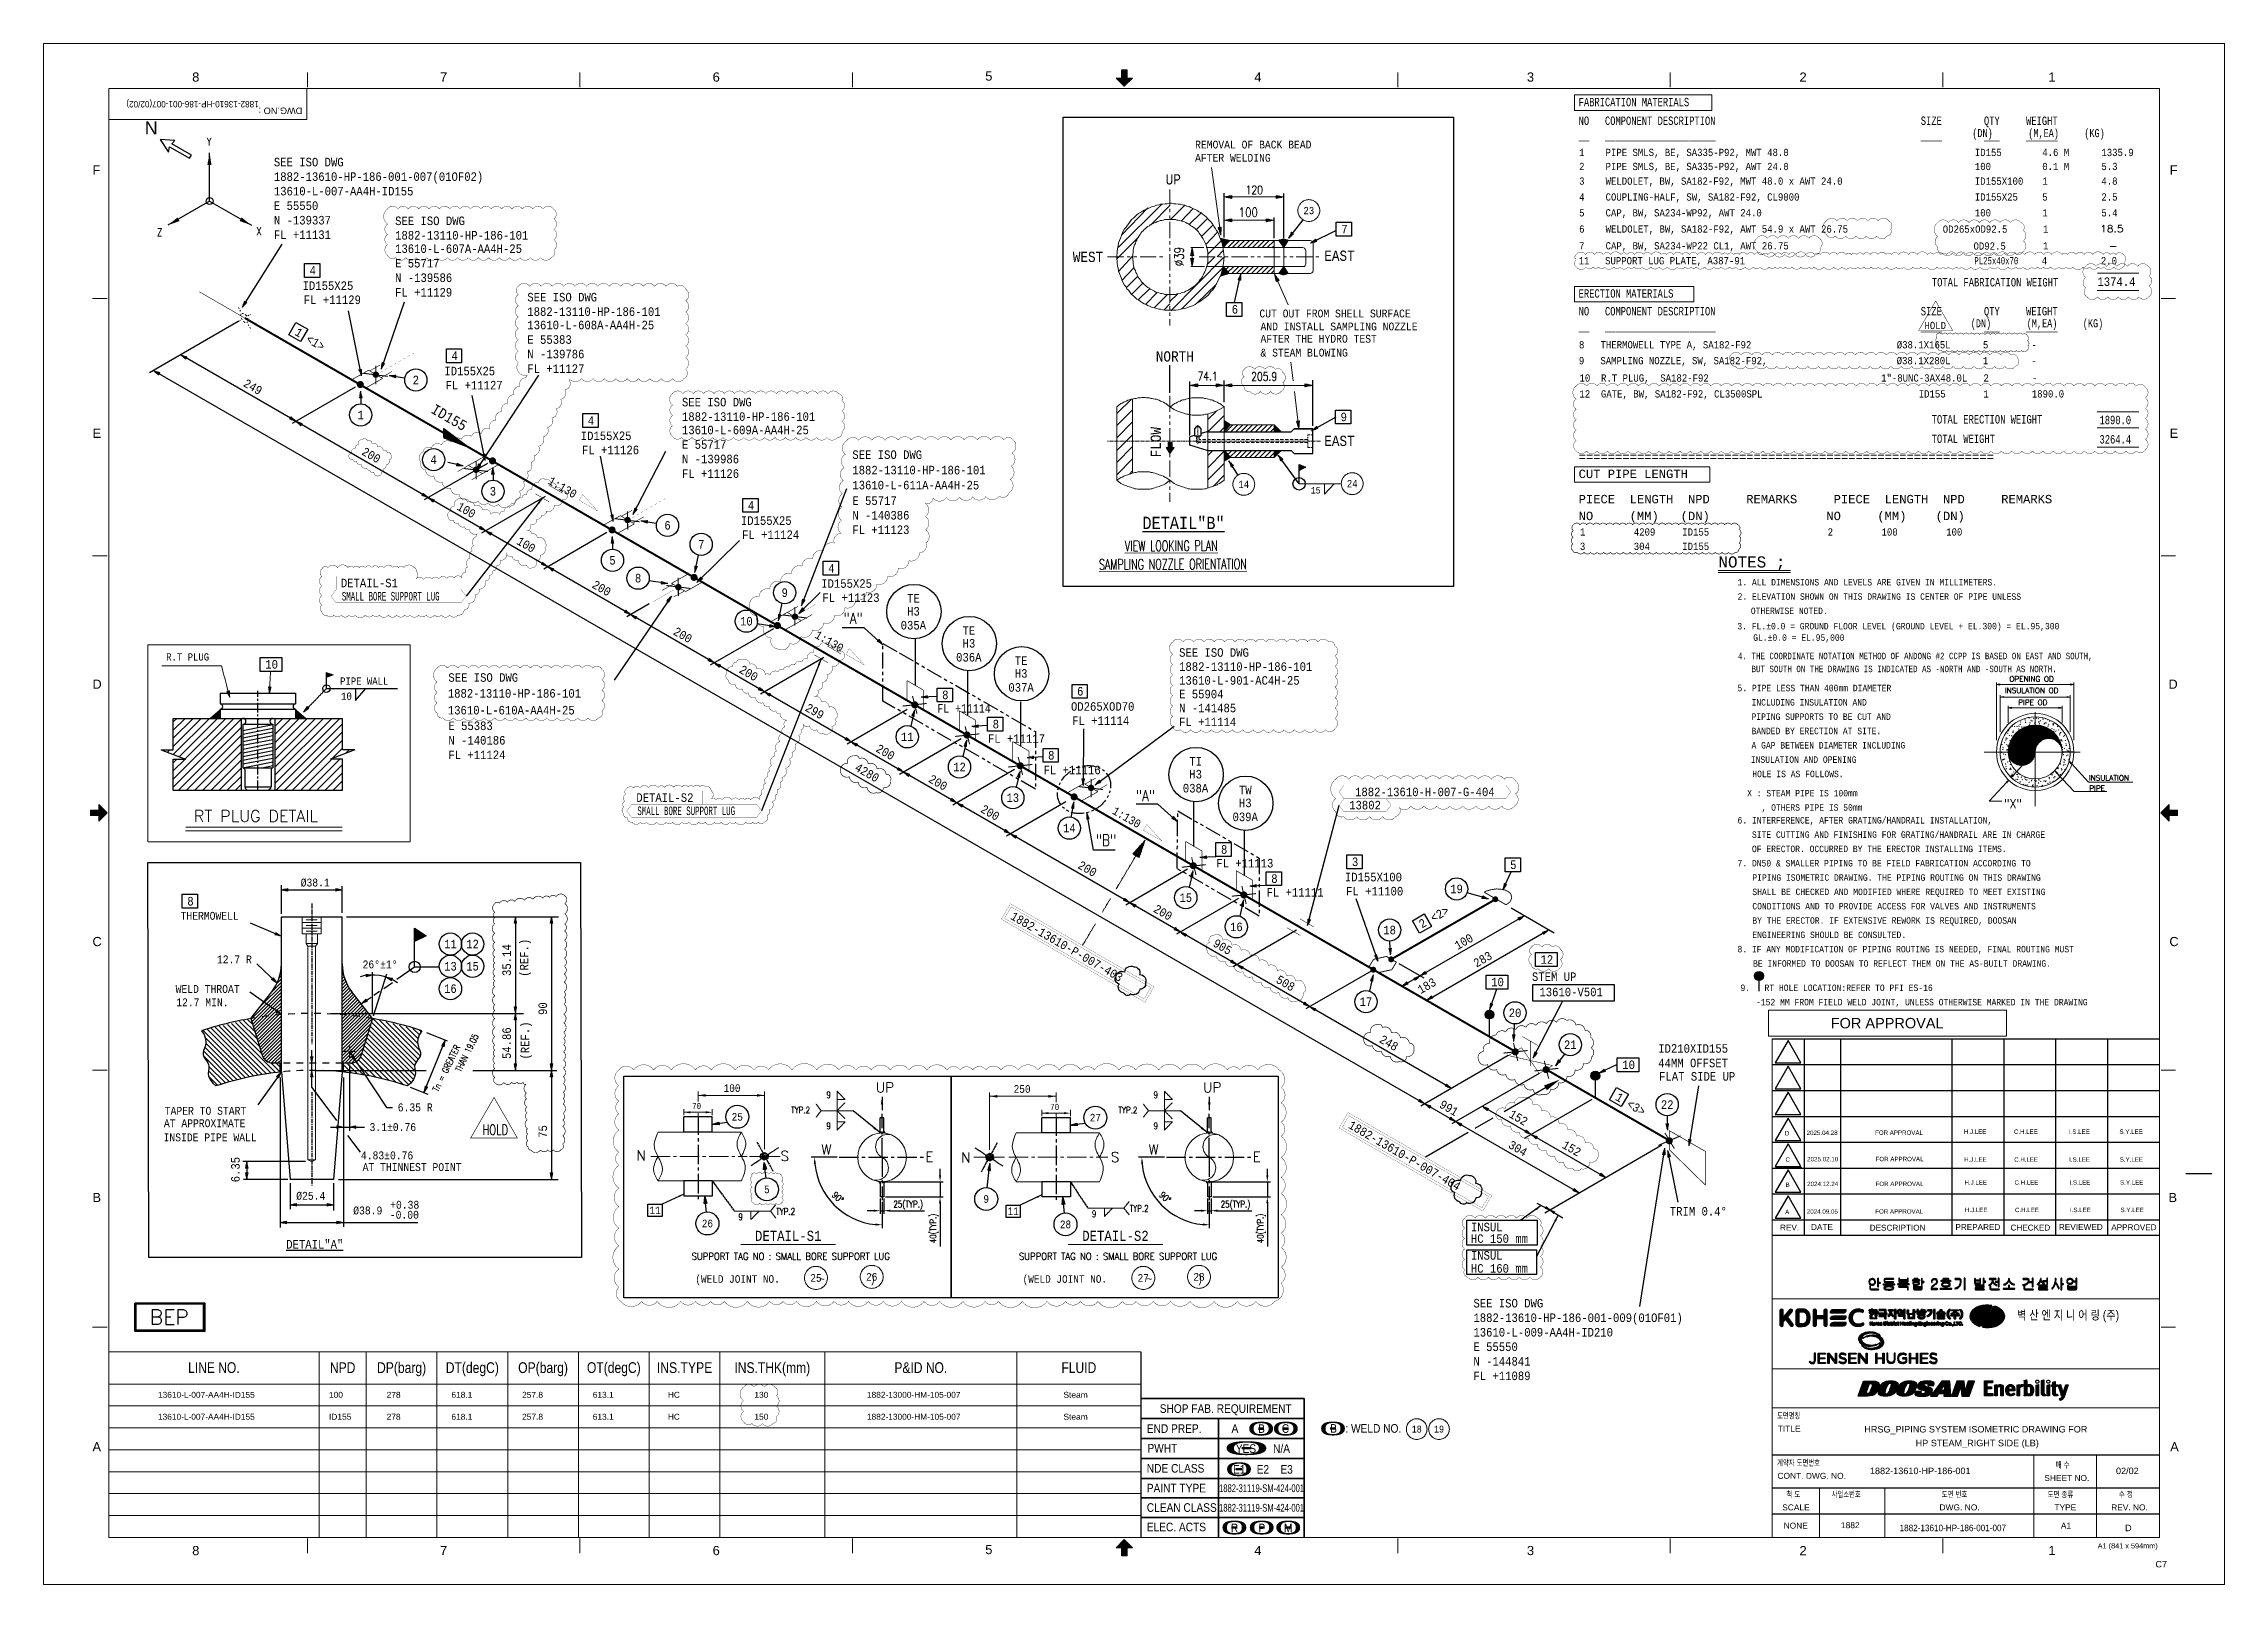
# Model space of a CAD drawing. Header units: inches. Extents: x 985 to 1826, y 0 to 594.
import ezdxf
from ezdxf.enums import TextEntityAlignment as Align

# ---------------------------------------------------------------- set-up
doc = ezdxf.new("R2010")
doc.units = ezdxf.units.IN
doc.header["$MEASUREMENT"] = 0
for name, pattern in [('CENTER', [2, 1.25, -0.25, 0.25, -0.25]), ('CENTER2', [1.125, 0.75, -0.125, 0.125, -0.125]), ('Dashed', [4.18782, 2.09391, -2.09391]), ('HIDDEN', [0.375, 0.25, -0.125]), ('PHANTOM2', [1.25, 0.625, -0.125, 0.125, -0.125, 0.125, -0.125]), ('Solid', [1, 1, 0])]:
    doc.linetypes.add(name, pattern=pattern)
for name, color, linetype in [('1', 7, 'Continuous'), ('13', 7, 'Continuous'), ('2', 2, 'Continuous'), ('3', 3, 'Continuous'), ('4', 4, 'Continuous'), ('BG 0 -1', 7, 'Continuous'), ('BG 09.title block', 7, 'Continuous'), ('BG _U+B808_U+C774_U+C5B4 1', 7, 'Continuous'), ('BG BG BG BG BG 2', 7, 'Continuous'), ('BG BG BG BG TITLETEXT', 7, 'Continuous'), ('BG BG BG Default', 7, 'Continuous'), ('BG Default', 7, 'Continuous'), ('BG F-ANNO-LOGO', 7, 'Continuous'), ('BG happy form$0$TITLE-BOX', 7, 'Continuous'), ('BG VPORT', 7, 'Continuous'), ('BG ÇÑ±¹Áö¿ª³\xad¹æ±â¼úÁÖ½ÄÈ¸»ç CI', 7, 'Continuous'), ('Border', 7, 'Continuous'), ('CO', 7, 'Continuous'), ('DIM-LINES', 7, 'Continuous'), ('DIM-TEXT', 7, 'Continuous'), ('DIMLINES', 7, 'Continuous'), ('FAB', 2, 'Continuous'), ('FITTINGS', 7, 'Continuous'), ('FRAME', 7, 'Continuous'), ('ISO-TEXT', 7, 'Continuous'), ('ISOTEXT', 7, 'Continuous'), ('MAT-LIST', 7, 'Continuous'), ('MATLIST', 7, 'Continuous'), ('NOZZLES', 7, 'Continuous'), ('PIPE', 7, 'Continuous'), ('Rev.4', 6, 'Continuous'), ('WELDS', 7, 'Continuous'), ('yellow', 2, 'Continuous')]:
    doc.layers.add(name, color=color, linetype=linetype)
for name, color, linetype, lineweight in [('AM_0', 7, 'Continuous', 30), ('AM_3', 6, 'HIDDEN', 15), ('AM_4', 3, 'Continuous', 25), ('AM_7', 4, 'CENTER', 15), ('borderText', 2, 'Solid', 13), ('dottedUndimensionedSymbol', 2, 'Dashed', 13), ('fittingDimension', 2, 'Solid', 13), ('Level 20', 7, 'Continuous', 0), ('materialLabel', 2, 'Solid', 13), ('message', 2, 'Solid', 13), ('P', 250, 'Continuous', 100), ('spool', 2, 'Solid', 13), ('spoolIsoText', 2, 'Solid', 30), ('symbol', 2, 'Solid', 30), ('weldCyanLabel', 4, 'Solid', 13), ('weldDimension', 2, 'Solid', 13), ('weldLabel', 2, 'Solid', 13)]:
    doc.layers.add(name, color=color, linetype=linetype, lineweight=lineweight)
doc.styles.add('1882-13610-HP-186-001-007(01OF02)_MODEL-EMBED 1_DWG$0$Arial', font='arial.ttf')
doc.styles.add('Arial', font='arial.ttf')
doc.styles.add('fixedText', font='MONOTXT8.shx', dxfattribs={"width": 0.85})
doc.styles.add('MONOTXT', font='MONOTXT.shx', dxfattribs={"width": 0.8})
doc.styles.add('ROMAND', font='romans.shx', dxfattribs={"bigfont": 'whgtxt.shx'})
doc.styles.add('ROMANS', font='romans.shx', dxfattribs={"width": 0.8})
doc.styles.get("Standard").update_dxf_attribs({"font": 'arial.ttf'})
doc.styles.add('TXT', font='monotxt.shx')
doc.styles.add('txt.shx', font='txt.shx')
doc.dimstyles.new('FabISO-VA2', dxfattribs={"dimtxt": 3.05, "dimasz": 2.8, "dimexe": 2, "dimexo": 1, "dimgap": 1.4, "dimtad": 1, "dimdec": 1, "dimdsep": 46, "dimtxsty": 'fixedText', "dimcen": 0, "dimclrd": 4, "dimclre": 2, "dimclrt": 2, "dimadec": 1, "dimazin": 2, "dimtfac": 1, "dimtix": 1, "dimtmove": 0, "dimatfit": 0, "dimfxl": 1, "dimarcsym": 0})
doc.dimstyles.new('ISO-25', dxfattribs={"dimtxt": 2.5, "dimasz": 2.5, "dimexe": 1.25, "dimexo": 0.625, "dimtad": 1, "dimtxsty": 'Standard', "dimcen": 2.5, "dimclre": 4, "dimadec": 0, "dimazin": 0, "dimtfac": 1, "dimtmove": 0, "dimatfit": 3, "dimfxl": 1, "dimarcsym": 0})
doc.dimstyles.get("Standard").update_dxf_attribs({"dimtxt": 0.18, "dimasz": 0.18, "dimexe": 0.18, "dimexo": 0.0625, "dimgap": 0.09, "dimtad": 0, "dimtih": 1, "dimtoh": 1, "dimdec": 4, "dimzin": 0, "dimdsep": 46, "dimtxsty": 'Standard', "dimcen": 0.09, "dimadec": 0, "dimazin": 0, "dimtfac": 1, "dimtdec": 4, "dimtofl": 0, "dimtmove": 0, "dimatfit": 3, "dimfxl": 1, "dimtolj": 1, "dimtzin": 0, "dimarcsym": 0})

msp = doc.modelspace()

# ---------------------------------------------------------------- texts
at = {"color": 2, "style": 'ROMANS', "width": 0.8}
msp.add_text('205.9', height=3.24, dxfattribs=at).set_placement((1450.79, 464.04))
at = {"color": 2, "linetype": 'Continuous', "lineweight": 25, "style": 'txt.shx'}
msp.add_text('BEP', height=5.76, dxfattribs=at).set_placement((1025.99, 100.16))
at = {"color": 2, "linetype": 'Continuous', "lineweight": 0, "attachment_point": 5, "style": 'ROMANS'}
for s, insert, char_height in [('\\A1;120', (1451.98, 537.61), 3.24), ('\\A1;100', (1449.67, 528.98), 3.6), ('\\A1;74.1', (1433.96, 465.81), 3.24)]:
    msp.add_mtext(s, dxfattribs=dict(at, insert=insert, char_height=char_height))
at = {"color": 2, "linetype": 'Continuous', "lineweight": 0, "insert": (1422.97, 511.9), "char_height": 3.6, "attachment_point": 5, "rotation": 90, "style": 'ROMANS'}
msp.add_mtext('\\A1;%%C39', dxfattribs=at)
at = {"layer": '1', "color": 4, "linetype": 'Continuous', "lineweight": 0, "style": 'MONOTXT'}
msp.add_text('NOTES ;', height=4.263, dxfattribs=at).set_placement((1643.88, 394.17), align=Align.MIDDLE_CENTER)
at = {"layer": '1', "color": 2, "linetype": 'Continuous', "lineweight": 0, "style": 'ROMANS', "width": 0.857082}
for p in [(1273.21, 126.47), (1399.43, 126.47)]:
    msp.add_text('SUPPORT TAG NO : SMALL BORE SUPPORT LUG', height=2.7909, dxfattribs=at).set_placement(p, align=Align.MIDDLE_CENTER)
at = {"layer": '2', "style": 'fixedText', "width": 0.85}
for s, p in [('2', (1128.62, 464.32)), ('1', (1107.38, 450.86)), ('4', (1135.48, 433.6)), ('3', (1158.36, 421.43)), ('6', (1225.7, 408.27)), ('5', (1204.46, 394.81)), ('7', (1238.68, 400.95)), ('8', (1214.35, 387.92)), ('9', (1270.9, 382.35)), ('10', (1256.12, 371.33)), ('11', (1318.14, 326.77)), ('12', (1338.3, 315.13)), ('13', (1358.85, 303.27)), ('14', (1380.66, 291.56)), ('19', (1529.99, 268.12)), ('15', (1425.56, 264.75)), ('16', (1445.07, 253.49)), ('18', (1504.17, 252.27)), ('11', (1141.98, 246.85)), ('12', (1150.51, 246.85)), ('13', (1141.98, 238.31)), ('15', (1150.51, 238.31)), ('16', (1141.98, 229.66)), ('17', (1495.04, 224.64)), ('20', (1552.54, 220.34)), ('21', (1573.83, 208.05)), ('22', (1611.21, 184.96))]:
    msp.add_text(s, height=3.3, dxfattribs=at).set_placement(p, align=Align.MIDDLE_CENTER)
at = {"layer": '2', "color": 4, "linetype": 'Continuous', "lineweight": 0, "style": 'ROMANS'}
for s, height, p in [('INSULATION OD', 2.0625, (1741.43, 343.61)), ('OPENING OD', 2.062, (1743.17, 348.04)), ('PIPE OD', 2.062, (1746.55, 338.99)), ('INSULATION', 2.062, (1773.83, 309.87)), ('PIPE', 2.062, (1773.97, 305.9))]:
    msp.add_text(s, height=height, dxfattribs=at).set_placement(p)
at = {"layer": '2', "style": 'ROMANS'}
msp.add_text('RT PLUG DETAIL', height=4.4787, dxfattribs=at).set_placement((1043.05, 293.96))
at = {"layer": '2', "color": 4, "linetype": 'Continuous', "lineweight": 0, "style": 'ROMANS', "width": 0.900007}
msp.add_text('"X"', height=3.437, dxfattribs=at).set_placement((1741.13, 299.25))
at = {"layer": '2', "style": '1882-13610-HP-186-001-007(01OF02)_MODEL-EMBED 1_DWG$0$Arial'}
for s, height, width, p in [('13610-L-007-AA4H-ID155', 2.2931, 1.002891, (1029.19, 74.22)), ('100', 2.293, 1.008516, (1095.14, 74.22)), ('278', 2.293, 1.008516, (1117.37, 74.22)), ('618.1 ', 2.293, 1.008516, (1142.35, 74.22)), ('257.8 ', 2.293, 1.008516, (1169.6, 74.22)), ('613.1 ', 2.293, 1.008516, (1196.85, 74.22)), ('HC', 2.293, 0.992063, (1225.85, 74.22)), ('130', 2.293, 1.008516, (1259.19, 74.22)), ('1882-13000-HM-105-007', 2.2931, 1.00296, (1302.6, 74.22)), ('Steam', 2.293, 1.013128, (1378.37, 74.22)), ('13610-L-007-AA4H-ID155', 2.2931, 1.002891, (1029.19, 65.76)), ('ID155', 2.293, 1.008516, (1095.14, 65.76)), ('278', 2.293, 1.008516, (1117.37, 65.76)), ('618.1 ', 2.293, 1.008516, (1142.35, 65.76)), ('257.8 ', 2.293, 1.008516, (1169.6, 65.76)), ('613.1 ', 2.293, 1.008516, (1196.85, 65.76)), ('HC', 2.293, 0.992063, (1225.85, 65.76)), ('150', 2.293, 1.008516, (1259.19, 65.76)), ('1882-13000-HM-105-007', 2.2931, 1.00296, (1302.6, 65.76)), ('Steam', 2.293, 1.013128, (1378.37, 65.76))]:
    msp.add_text(s, height=height, dxfattribs=dict(at, width=width)).set_placement(p, align=Align.TOP_LEFT)
at = {"layer": '3', "color": 2, "linetype": 'Continuous', "lineweight": 0, "style": 'TXT', "width": 0.857082}
for s, height, p in [('REMOVAL OF BACK BEAD', 3.0242, (1429.15, 553.57)), ('AFTER WELDING', 3.0242, (1429.15, 548.47)), ('CUT OUT FROM SHELL SURFACE', 3.0242, (1453.96, 488.45)), ('AND INSTALL SAMPLING NOZZLE', 3.0242, (1454.38, 483.44)), ('AFTER THE HYDRO TEST', 3.0242, (1454.38, 478.7)), ('& STEAM BLOWING', 3.0242, (1454.38, 473.36)), ('15', 2.52, (1473.79, 420.55))]:
    msp.add_text(s, height=height, dxfattribs=at).set_placement(p)
at = {"layer": '3', "color": 2, "style": 'MONOTXT', "width": 0.8571}
msp.add_text('HOLD', height=2.8, dxfattribs=at).set_placement((1710.43, 483.94))
at = {"layer": '3', "color": 2, "linetype": 'Continuous', "lineweight": 0, "style": 'TXT', "width": 0.857082}
msp.add_text('FLOW', height=3.931, rotation=90, dxfattribs=at).set_placement((1415.96, 434.53))
at = {"layer": '3', "color": 2, "style": 'MONOTXT', "width": 0.8566}
for s, height, p in [('%%UDETAIL"B"', 4.752, (1424.69, 409.22)), ('%%UDETAIL"A"', 3.3, (1089.66, 131.11))]:
    msp.add_text(s, height=height, dxfattribs=at).set_placement(p, align=Align.MIDDLE_CENTER)
at = {"layer": '3', "lineweight": 30, "style": 'ROMANS', "width": 0.8}
for s, p in [('"A"', (1293.6, 374.57)), ('"A"', (1406.34, 306.23)), ('"B"', (1390.94, 289.04))]:
    msp.add_text(s, height=4.29, dxfattribs=at).set_placement(p, align=Align.TOP_LEFT)
at = {"layer": '3', "style": 'ROMANS', "width": 0.7}
msp.add_text('HOLD ', height=4, dxfattribs=at).set_placement((1160.2, 175.27), align=Align.MIDDLE_CENTER)
at = {"layer": '3', "lineweight": 13, "style": 'fixedText', "width": 0.85}
for s, p in [('DETAIL-S1', (1272.24, 134.37)), ('DETAIL-S2', (1398.45, 134.37))]:
    msp.add_text(s, height=3.869, dxfattribs=at).set_placement(p, align=Align.MIDDLE_CENTER)
at = {"layer": 'BG 0 -1', "color": 7, "style": 'Arial'}
for s, height, width, p in [('8', 3.54, 1.008516, (1043.77, 581.12)), ('7', 3.54, 1.008516, (1139.35, 581.12)), ('6', 3.54, 1.008516, (1244.48, 581.12)), ('5', 3.54, 1.008516, (1349.6, 581.46)), ('4', 3.54, 1.008516, (1453.37, 581.12)), ('3', 3.54, 1.008516, (1558.49, 581.12)), ('2', 3.54, 1.008516, (1663.62, 581.12)), ('1', 3.54, 1.008516, (1759.57, 581.1)), ('8', 3.54, 1.008516, (1043.77, 13.03)), ('7', 3.54, 1.008516, (1139.35, 13.05)), ('6', 3.54, 1.008516, (1244.48, 13.05)), ('5', 3.54, 1.008516, (1349.6, 13.39)), ('4', 3.54, 1.008516, (1453.37, 13.05)), ('3', 3.54, 1.008516, (1558.49, 13.05)), ('2', 3.54, 1.008516, (1663.62, 13.05)), ('1', 3.54, 1.008516, (1759.57, 13.05)), ('A1 (841 x 594mm)', 2, 1.007335, (1788.81, 14.61))]:
    msp.add_text(s, height=height, dxfattribs=dict(at, width=width)).set_placement(p, align=Align.MIDDLE)
at = {"layer": 'BG 0 -1', "color": 4, "style": 'Arial', "width": 1.010263}
msp.add_text('DWG.NO : ', height=2.5, rotation=180, dxfattribs=at).set_placement((1084.84, 568.1), align=Align.MIDDLE_LEFT)
at = {"layer": 'BG 0 -1', "color": 7, "style": 'Arial'}
for s, height, width, p in [('F', 3.54, 0.993934, (1003.93, 543.5)), ('F', 3.54, 0.993934, (1805.03, 543.5)), ('E', 3.54, 1.004063, (1003.93, 442.02)), ('E', 3.54, 1.004063, (1805, 442.02)), ('D', 3.54, 0.992063, (1003.93, 345.28)), ('D', 3.54, 0.992063, (1804.53, 345.28)), ('C', 3.54, 0.992063, (1003.93, 246.06)), ('C', 3.54, 0.992063, (1804.88, 246.06)), ('B ', 3.537, 1.005373, (1003.93, 147.39)), ('B ', 3.537, 1.005373, (1804.53, 147.39)), ('벽 산 엔 지 니 어 링 (주)', 3.5574, 0.808848, (1746.11, 102.08)), ('A', 3.54, 1.004063, (1003.93, 51.29)), ('A', 3.54, 1.004063, (1805.19, 51.29))]:
    msp.add_text(s, height=height, dxfattribs=dict(at, width=width)).set_placement(p)
at = {"layer": 'BG 09.title block', "color": 7, "style": 'Arial'}
for s, width, p in [('REV.', 1.000881, (1658.41, 137.56)), ('DATE', 1.004333, (1670.89, 137.77)), ('DESCRIPTION', 1.000365, (1700.07, 137.51)), ('PREPARED', 0.999338, (1731.02, 137.77)), ('CHECKED', 0.996974, (1751.28, 137.55)), ('REVIEWED', 1.010172, (1770.72, 137.77)), ('APPROVED', 1.000499, (1791.2, 137.68))]:
    msp.add_text(s, height=2.25, dxfattribs=dict(at, width=width)).set_placement(p, align=Align.MIDDLE)
at = {"layer": 'BG BG BG BG TITLETEXT', "color": 4, "style": 'Arial'}
for s, height, width, p in [('LINE NO.', 4.146, 0.800705, (1050.75, 83.56)), ('NPD', 4.146, 0.80406, (1100.41, 83.56)), ('DP(barg)', 4.146, 0.806291, (1123.14, 83.56)), ('DT(degC)', 4.146, 0.805416, (1150.42, 83.56)), ('OP(barg)', 4.146, 0.806696, (1177.7, 83.56)), ('OT(degC)', 4.146, 0.805802, (1204.99, 83.56)), ('INS.TYPE', 4.146, 0.809963, (1232.27, 83.56)), ('INS.THK(mm)', 4.1456, 0.803775, (1266.1, 83.56)), ('P&ID NO.', 4.146, 0.801737, (1323.38, 83.56)), ('FLUID', 4.146, 0.803157, (1384.32, 83.56)), ('A       B      C', 3.3327, 0.840889, (1454.31, 60.07)), ('  B   : WELD NO.  ', 3.3327, 0.840889, (1494.94, 60.12)), ('YES      N/A', 3.3327, 0.840889, (1455.3, 52.35)), ('E1    E2    E3', 3.3327, 0.840889, (1455.3, 44.34)), ('1882-31119-SM-424-001', 3, 0.7, (1454.79, 37.07)), ('1882-31119-SM-424-001', 3, 0.7, (1454.79, 29.53)), ('R', 3.33, 0.840889, (1444.35, 21.73)), ('P', 3.33, 0.840889, (1454.88, 21.73)), ('M', 3.33, 0.840889, (1465.06, 21.73))]:
    msp.add_text(s, height=height, dxfattribs=dict(at, width=width)).set_placement(p, align=Align.MIDDLE_CENTER)
at = {"layer": 'BG BG BG BG TITLETEXT', "color": 4, "style": 'Arial', "width": 0.840889}
for s, height, p in [('END PREP.', 3.333, (1410.52, 60.07)), ('PWHT', 3.333, (1410.77, 52.5)), ('NDE CLASS', 3.333, (1410.52, 44.74)), ('PAINT TYPE', 3.333, (1410.52, 37.1)), ('CLEAN CLASS', 3.3327, (1410.52, 29.62)), ('ELEC. ACTS', 3.333, (1410.52, 22.12))]:
    msp.add_text(s, height=height, dxfattribs=at).set_placement(p, align=Align.MIDDLE_LEFT)
at = {"layer": 'BG VPORT', "color": 7, "style": 'Arial'}
for s, width, p in [('도면명칭', 0.752508, (1653.6, 63.9)), ('TITLE', 1.012319, (1653.81, 58.89)), ('계약자 도면번호', 0.761293, (1653.58, 45.74)), ('CONT. DWG. NO.', 1.006777, (1653.73, 40.69)), (' SHEET NO.', 1.00288, (1755.75, 39.86)), ('매 수', 0.780824, (1760.98, 44.92)), ('척 도', 0.780824, (1657.14, 33.57)), ('사업소번호', 0.752508, (1674.66, 33.57)), ('도면 번호', 0.767495, (1717.07, 33.57)), ('도면 종류', 0.767495, (1757.92, 33.53)), ('수 정', 0.780824, (1785.39, 33.57)), ('SCALE', 1.002175, (1655.58, 28.52)), ('DWG. NO.', 1.010364, (1716.21, 28.52)), ('TYPE', 1.001693, (1760.56, 28.52)), (' REV. NO.', 1.000881, (1781.56, 28.51)), ('NONE', 0.997208, (1656.15, 21.5)), ('1882', 1.008516, (1678.23, 21.67)), ('A1', 1.006087, (1763.04, 21.49))]:
    msp.add_text(s, height=2.3, dxfattribs=dict(at, width=width)).set_placement(p)
at = {"layer": 'Border', "color": 2, "linetype": 'Continuous', "style": 'ROMANS', "width": 0.8}
for s, p in [('Y', (1048.01, 554.68)), ('Y', (1048.01, 554.68)), ('Z', (1028.81, 519.76)), ('Z', (1028.81, 519.76)), ('X', (1067.11, 520.22)), ('X', (1067.11, 520.22))]:
    msp.add_text(s, height=2.97, dxfattribs=at).set_placement(p)
at = {"layer": 'borderText', "style": 'fixedText', "width": 0.7225}
for s, height, p in [('FABRICATION MATERIALS', 3.2463, (1577.06, 569.84)), ('NO   COMPONENT DESCRIPTION                                       SIZE        QTY     WEIGHT  ', 3.2463, (1577.06, 562.65)), ('__   _____________________                                       ____        ___     ______  ', 3.2463, (1577.06, 556.84)), (' (DN)       (M,EA)     (KG)  ', 3.1409, (1726.91, 557.94)), ('ERECTION MATERIALS', 3.2463, (1577.06, 496.05)), ('TOTAL FABRICATION WEIGHT', 3.2463, (1713.29, 500.38)), ('NO   COMPONENT DESCRIPTION                                       SIZE        QTY     WEIGHT  ', 3.2463, (1577.06, 489.22)), (' (DN)       (M,EA)     (KG)  ', 3.1409, (1726.32, 484.61)), ('__   _____________________                                       ____        ___     ______  ', 3.2463, (1577.06, 483.19)), ('TOTAL ERECTION WEIGHT', 3.2463, (1713.22, 447.54)), ('1890.0', 3.246, (1777.93, 447.27)), ('TOTAL WEIGHT                ', 3.2463, (1713.22, 440.04)), ('3264.4', 3.246, (1777.93, 439.82))]:
    msp.add_text(s, height=height, dxfattribs=at).set_placement(p)
at = {"layer": 'borderText', "style": 'fixedText'}
for s, p in [('CUT PIPE LENGTH', (1577.06, 426.52)), ('=========================================================', (1577.06, 433.08)), ('PIECE  LENGTH  NPD     REMARKS     PIECE  LENGTH  NPD     REMARKS     ', (1577.06, 416.78)), ('NO     (MM)   (DN)                NO     (MM)    (DN)                  ', (1577.06, 410.29))]:
    msp.add_text(s, height=3.2463, dxfattribs=at).set_placement(p)
at = {"layer": 'DIM-TEXT', "color": 2, "style": 'MONOTXT', "width": 0.8566}
for s, p in [('1374.4', (1777.13, 500.58)), ('13610-V501', (1561.94, 226.73))]:
    msp.add_text(s, height=3.3, dxfattribs=at).set_placement(p)
for s, rotation, p in [('249', 330, (1061.8, 462.09)), ('200', 330, (1107.43, 435.75)), ('100', 330, (1144.12, 414.57)), ('100', 330, (1167.19, 401.26)), ('200', 330, (1196.28, 384.47)), ('200', 330, (1227.57, 366.4)), ('200', 330, (1253, 351.72)), ('299', 330, (1278.48, 337.01)), ('200', 330, (1305.73, 321.27)), ('4280', 330, (1297.6, 313.97)), ('200', 330, (1326.03, 309.55)), ('200', 330, (1346.12, 297.95)), ('200', 330, (1383.63, 276.3)), ('200', 330, (1412.77, 259.47)), ('35.14', 90, (1165.31, 234.54)), ('(REF.)', 90, (1172.05, 234.23)), ('905', 330, (1435.74, 246.21)), ('100', 30, (1530.42, 244.55)), ('283', 30, (1537.7, 237.75)), ('508', 330, (1460.04, 232.18)), ('183', 30, (1516.13, 227.52)), ('90', 90, (1179.24, 219.52)), ('54.86', 90, (1165.31, 202.53)), ('(REF.)', 90, (1172.42, 202.33)), ('248', 330, (1499.91, 209.16)), ('991', 330, (1523.05, 184.07)), ('75', 90, (1179.24, 172.16)), ('152', 330, (1549.87, 180.32)), ('304', 330, (1549.62, 168.49)), ('152', 330, (1570.37, 168.48)), ('6.35', 90, (1060.71, 155.01))]:
    msp.add_text(s, height=3.3, rotation=rotation, dxfattribs=at).set_placement(p)
at = {"layer": 'FAB', "color": 2, "linetype": 'Continuous', "lineweight": 0, "style": 'ROMAND', "width": 0.665634}
for s, p in [('%%USAMPLING NOZZLE ORIENTATION', (1392.11, 391.2)), ('%%UVIEW LOOKING PLAN', (1402.09, 398.33))]:
    msp.add_text(s, height=4.0196, rotation=0.19413, dxfattribs=at).set_placement(p)
at = {"layer": 'FAB', "color": 2, "linetype": 'Continuous', "lineweight": 0, "style": 'ROMANS'}
for s, height, p in [('UP', 3.848, (1305.99, 189.68)), ('UP', 3.848, (1432.2, 189.68)), ('W', 3.85, (1284.99, 165.67)), ('W', 3.85, (1411.2, 165.67)), ('N', 3.85, (1213.77, 163.38)), ('S', 3.85, (1269.25, 163.25)), ('E', 3.85, (1325.14, 162.96)), ('N', 3.85, (1338.95, 162.67)), ('S', 3.85, (1396.63, 162.83)), ('E', 3.85, (1451.35, 162.96))]:
    msp.add_text(s, height=height, dxfattribs=at).set_placement(p)
at = {"layer": 'fittingDimension', "style": 'fixedText', "width": 0.85}
for p in [(1184.42, 421.57), (1287.27, 362.19), (1401.98, 294.36)]:
    msp.add_text('1:130', height=3.2, rotation=329.83757, dxfattribs=at).set_placement(p, align=Align.CENTER)
at = {"layer": 'FRAME', "color": 2, "style": 'Arial', "width": 0.9}
msp.add_text('1882-13610-HP-186-001-007(02/02)', height=2.5, rotation=180, dxfattribs=at).set_placement((1068.02, 571.9))
at = {"layer": 'FRAME', "color": 2}
for s, height, style, width, p in [('N', 5, 'Arial', 0.992063, (1024.09, 559)), ('3. FL.±0.0 = GROUND FLOOR LEVEL (GROUND LEVEL + EL.300) = EL.95,300', 2.5, 'MONOTXT', 0.8566, (1638.26, 368.17)), (' GL.±0.0 = EL.95,000', 2.5, 'MONOTXT', 0.8566, (1642.53, 363.77)), ('FOR APPROVAL', 4, 'Arial', 1.000881, (1674.29, 214.37)), ('D', 1.7, 'Arial', 1.004063, (1656.62, 173.1)), ('2025.04.28', 1.7, 'Arial', 1.008516, (1664.96, 173.26)), ('FOR APPROVAL', 1.7, 'Arial', 1.000881, (1691.36, 173.29)), ('H.J.LEE', 1.7, 'Arial', 0.994425, (1725.64, 173.67)), ('C.H.LEE', 1.7, 'Arial', 0.994425, (1744.94, 173.67)), ('I.S.LEE', 1.7, 'Arial', 0.999741, (1766.14, 173.67)), ('S.Y.LEE', 1.7, 'Arial', 1.001253, (1785.64, 173.67)), ('C', 1.7, 'Arial', 1.004063, (1656.84, 162.94)), ('2025.02.10', 1.7, 'Arial', 1.008516, (1665.18, 163.1)), ('FOR APPROVAL', 1.7, 'Arial', 1.000881, (1691.58, 163.13)), ('H.J.LEE', 1.7, 'Arial', 0.994425, (1725.74, 162.94)), ('C.H.LEE', 1.7, 'Arial', 0.994425, (1745.04, 162.94)), ('I.S.LEE', 1.7, 'Arial', 0.999741, (1766.24, 162.94)), ('S.Y.LEE', 1.7, 'Arial', 1.001253, (1785.74, 162.94)), ('B', 1.7, 'Arial', 1.004063, (1656.84, 153.23)), ('2024.12.24', 1.7, 'Arial', 1.008516, (1665.18, 153.53)), ('FOR APPROVAL', 1.7, 'Arial', 1.000881, (1691.58, 153.56)), ('H.J.LEE', 1.7, 'Arial', 0.994425, (1725.86, 154.11)), ('C.H.LEE', 1.7, 'Arial', 0.994425, (1745.16, 154.11)), ('I.S.LEE', 1.7, 'Arial', 0.999741, (1766.36, 154.11)), ('S.Y.LEE', 1.7, 'Arial', 1.001253, (1785.86, 154.11)), ('A', 1.7, 'Arial', 1.004063, (1656.71, 142.73)), ('2024.09.05', 1.7, 'Arial', 1.008516, (1665.05, 142.89)), ('FOR APPROVAL', 1.7, 'Arial', 1.000881, (1691.45, 142.92)), ('H.J.LEE', 1.7, 'Arial', 0.994425, (1726.05, 143.5)), ('C.H.LEE', 1.7, 'Arial', 0.994425, (1745.35, 143.5)), ('I.S.LEE', 1.7, 'Arial', 0.999741, (1766.55, 143.5)), ('S.Y.LEE', 1.7, 'Arial', 1.001253, (1786.05, 143.5)), ('HRSG_PIPING SYSTEM ISOMETRIC DRAWING FOR ', 2.5, 'Arial', 1.003287, (1687.22, 58.56)), (' HP STEAM_RIGHT SIDE (LB) ', 2.5, 'Arial', 1.003287, (1706.06, 53.25)), ('1882-13610-HP-186-001', 2.5, 'Arial', 1.004634, (1689.39, 42.5)), ('02/02', 2.5, 'Arial', 1.002578, (1784.29, 42.5)), ('1882-13610-HP-186-001-007', 2.5, 'Arial', 0.9, (1700.83, 20.5)), ('D', 2.5, 'Arial', 1.004063, (1787.79, 20.5)), ('C7', 2.5, 'Arial', 1.004063, (1799.51, 6.54))]:
    msp.add_text(s, height=height, dxfattribs=dict(at, style=style, width=width)).set_placement(p)
at = {"layer": 'FRAME', "color": 2, "style": 'MONOTXT', "width": 0.8566}
for s, p in [('1. ALL DIMENSIONS AND LEVELS ARE GIVEN IN MILLIMETERS.', (1638.33, 386.35)), ('2. ELEVATION SHOWN ON THIS DRAWING IS CENTER OF PIPE UNLESS', (1638.33, 380.83)), ('    OTHERWISE NOTED.', (1636.06, 375.31)), ('5. PIPE LESS THAN 400mm DIAMETER', (1638.33, 345.57)), ('  INCLUDING INSULATION AND', (1640.03, 340.05)), ('  PIPING SUPPORTS TO BE CUT AND ', (1640.03, 334.53)), ('  BANDED BY ERECTION AT SITE.', (1640.03, 329.01)), ('  A GAP BETWEEN DIAMETER INCLUDING', (1640.03, 323.49)), ('  INSULATION AND OPENING', (1639.75, 317.97)), ('  HOLE IS AS FOLLOWS.', (1640.32, 312.45)), ('  X : STEAM PIPE IS 100mm', (1638.33, 305.03)), ('6. INTERFERENCE, AFTER GRATING/HANDRAIL INSTALLATION, ', (1638.33, 294.58)), ('     , OTHERS PIPE IS 50mm', (1638.33, 299.51)), ('   SITE CUTTING AND FINISHING FOR GRATING/HANDRAIL ARE IN CHARGE', (1638.33, 289.06)), ('7. DN50 & SMALLER PIPING TO BE FIELD FABRICATION ACCORDING TO ', (1638.33, 278.02)), ('   OF ERECTOR. OCCURRED BY THE ERECTOR INSTALLING ITEMS.', (1638.33, 283.54)), ('    PIPING ISOMETRIC DRAWING. THE PIPING ROUTING ON THIS DRAWING', (1636.63, 272.5)), ('    SHALL BE CHECKED AND MODIFIED WHERE REQUIRED TO MEET EXISTING ', (1636.63, 266.98)), ('    CONDITIONS AND TO PROVIDE ACCESS FOR VALVES AND INSTRUMENTS ', (1636.63, 261.46)), ('    BY THE ERECTOR. IF EXTENSIVE REWORK IS REQUIRED, DOOSAN', (1636.63, 255.94)), ('8. IF ANY MODIFICATION OF PIPING ROUTING IS NEEDED, FINAL ROUTING MUST ', (1638.33, 244.9)), ('    ENGINEERING SHOULD BE CONSULTED.', (1636.63, 250.42)), ('    BE INFORMED TO DOOSAN TO REFLECT THEM ON THE AS-BUILT DRAWING.', (1636.91, 239.38)), ('9.   RT HOLE LOCATION:REFER TO PFI ES-16 ', (1639.48, 229.99)), ('    -152 MM FROM FIELD WELD JOINT, UNLESS OTHERWISE MARKED IN THE DRAWING ', (1638.06, 224.47))]:
    msp.add_text(s, height=2.5, dxfattribs=at).set_placement(p, align=Align.MIDDLE_LEFT)
at = {"layer": 'FRAME', "color": 2, "char_height": 2.5, "width": 378.0263, "attachment_point": 1, "style": 'MONOTXT'}
for s, insert in [('4. THE COORDINATE NOTATION METHOD OF ANDONG #2 CCPP IS BASED ON EAST AND SOUTH, ', (1638.52, 359.17)), ('   BUT SOUTH ON THE DRAWING IS INDICATED AS -NORTH AND -SOUTH AS NORTH.', (1638.52, 354.18))]:
    msp.add_mtext(s, dxfattribs=dict(at, insert=insert))
at = {"layer": 'ISO-TEXT', "color": 2, "style": 'MONOTXT'}
for s, height, width, p in [('SEE ISO DWG', 3.3, 0.8566, (1073.89, 546.68)), ('1882-13610-HP-186-001-007(01OF02)', 3.3, 0.8566, (1073.89, 541.08)), ('13610-L-007-AA4H-ID155', 3.3, 0.8566, (1073.89, 535.48)), ('UP', 3.96, 0.8566, (1417.8, 539.7)), ('E 55550', 3.3, 0.8566, (1073.89, 529.88)), ('N -139337', 3.3, 0.8566, (1073.89, 524.28)), ('FL +11131', 3.3, 0.8566, (1073.89, 518.68)), ('SEE ISO DWG', 3.3, 0.8566, (1120.64, 524.04)), ('1882-13110-HP-186-101', 3.3, 0.8566, (1120.64, 518.47)), ('7', 3.3, 0.8566, (1485.54, 520.81)), ('13610-L-607A-AA4H-25', 3.3, 0.8566, (1120.64, 513.3)), ('WEST', 3.96, 0.8566, (1381.98, 509.82)), ('EAST', 3.96, 0.8566, (1478.95, 510.26)), ('4', 3.3, 0.8566, (1087.67, 504.93)), ('E 55717', 3.3, 0.8566, (1120.64, 507.7)), ('N -139586', 3.3, 0.8566, (1120.64, 502.1)), ('ID155X25', 3.3, 0.8566, (1084.95, 499.05)), ('FL +11129', 3.3, 0.8566, (1085.43, 493.6)), ('FL +11129', 3.3, 0.8566, (1120.64, 496.5)), ('SEE ISO DWG', 3.3, 0.8566, (1171.63, 494.61)), ('1882-13110-HP-186-101', 3.3, 0.8566, (1171.63, 489.03)), ('6', 3.3, 0.8566, (1443.28, 489.9)), ('13610-L-608A-AA4H-25', 3.3, 0.8566, (1171.63, 483.87)), ('E 55383', 3.3, 0.8566, (1171.63, 478.27)), ('4', 3.3, 0.8566, (1142.36, 472.01)), ('N -139786', 3.3, 0.8566, (1171.63, 472.67)), ('NORTH', 3.96, 0.8566, (1414, 471.43)), ('ID155X25', 3.3, 0.8566, (1139.64, 466.12)), ('FL +11127', 3.3, 0.8566, (1140.11, 460.68)), ('FL +11127', 3.3, 0.8566, (1171.63, 467.07)), ('SEE ISO DWG', 3.3, 0.8566, (1231.27, 454.14)), ('4', 3.3, 0.8566, (1194.96, 447.05)), ('1882-13110-HP-186-101', 3.3, 0.8566, (1231.27, 448.57)), ('13610-L-609A-AA4H-25', 3.3, 0.8566, (1231.27, 443.4)), ('9', 3.3, 0.8566, (1485.26, 448.42)), ('ID155X25', 3.3, 0.8566, (1192.24, 441.16)), ('FL +11126', 3.3, 0.8566, (1192.71, 435.72)), ('E 55717', 3.3, 0.8566, (1231.27, 437.8)), ('EAST', 3.96, 0.8566, (1478.95, 438.88)), ('N -139986', 3.3, 0.8566, (1231.27, 432.2)), ('FL +11126', 3.3, 0.8566, (1231.27, 426.6)), ('SEE ISO DWG', 3.3, 0.8566, (1296.97, 433.88)), ('1882-13110-HP-186-101', 3.3, 0.8566, (1296.97, 427.93)), ('13610-L-611A-AA4H-25', 3.3, 0.8566, (1296.97, 422.14)), ('4', 3.3, 0.8566, (1256.7, 414.37)), ('E 55717', 3.3, 0.8566, (1296.97, 416.13)), ('N -140386', 3.3, 0.8566, (1296.97, 410.53)), ('ID155X25', 3.3, 0.8566, (1253.98, 408.48)), ('FL +11124', 3.3, 0.8566, (1254.45, 403.04)), ('FL +11123', 3.3, 0.8566, (1296.97, 404.93)), ('DETAIL-S1', 3.3, 0.8566, (1099.71, 384.41)), ('ID155X25', 3.3, 0.8566, (1284.96, 384.21)), ('4', 3.3, 0.8566, (1287.68, 390.1)), ('SMALL BORE SUPPORT LUG', 3.3, 0.6, (1100.1, 379.31)), ('FL +11123', 3.3, 0.8566, (1285.44, 378.77)), ('TE', 3.3, 0.8566, (1318.09, 378.46)), ('035A', 3.3, 0.8566, (1315.6, 368.13)), ('H3', 3.3, 0.8566, (1318.09, 373.52)), ('TE', 3.3, 0.8566, (1339.47, 366.11)), ('H3', 3.3, 0.8566, (1339.47, 361.17)), ('10', 3.3, 0.8566, (1070.58, 353.05)), ('036A', 3.3, 0.8566, (1336.99, 355.78)), ('TE', 3.3, 0.8566, (1359.62, 354.48)), ('SEE ISO DWG', 3.3, 0.8566, (1422.98, 357.61)), ('1882-13110-HP-186-101', 3.3, 0.8566, (1422.98, 352.19)), ('1882-13110-HP-186-101', 3.3, 0.8566, (1140.97, 341.85)), ('SEE ISO DWG', 3.3, 0.8566, (1141.18, 347.97)), ('037A', 3.3, 0.8566, (1357.14, 344.15)), ('H3', 3.3, 0.8566, (1359.62, 349.54)), ('6', 3.3, 0.8566, (1383.64, 342.66)), ('13610-L-901-AC4H-25', 3.3, 0.8566, (1422.98, 346.84)), ('E 55904', 3.3, 0.8566, (1422.98, 341.58)), ('13610-L-610A-AA4H-25', 3.3, 0.8566, (1140.97, 335.38)), ('FL +11114', 3.3, 0.8, (1329.75, 336.07)), ('8', 3.3, 0.8566, (1331.6, 341.25)), ('OD265XOD70', 3.3, 0.8566, (1381.28, 336.8)), ('N -141485', 3.3, 0.8566, (1422.98, 336.22)), ('E 55383', 3.3, 0.8566, (1141.18, 329.36)), ('8', 3.3, 0.8566, (1351.08, 330.01)), ('FL +11114', 3.3, 0.8566, (1381.75, 331.36)), ('FL +11114', 3.3, 0.8566, (1422.98, 330.87)), ('N -140186', 3.3, 0.8566, (1141.18, 323.76)), ('FL +11124', 3.3, 0.8566, (1141.18, 318.16)), ('FL +11117', 3.3, 0.8566, (1349.26, 324.44)), ('8', 3.3, 0.8566, (1372.46, 317.98)), ('FL +11116', 3.3, 0.8566, (1370.72, 312.32)), ('TI', 3.3, 0.8566, (1426.9, 315.64)), ('H3', 3.3, 0.8566, (1426.9, 310.7)), ('DETAIL-S2', 3.3, 0.8566, (1213.67, 301.68)), ('038A', 3.3, 0.8566, (1424.42, 305.3)), ('TW', 3.3, 0.8566, (1446.06, 304.57)), ('H3', 3.3, 0.8566, (1446.06, 299.63)), ('SMALL BORE SUPPORT LUG', 3.3, 0.6, (1214.06, 296.58)), ('039A', 3.3, 0.8566, (1443.58, 294.24)), ('FL +11113', 3.3, 0.8566, (1437.32, 276.39)), ('8', 3.3, 0.8566, (1439.13, 281.66)), ('3', 3.3, 0.8566, (1489.63, 276.92)), ('5', 3.3, 0.8566, (1550.64, 275.78)), ('8', 3.3, 0.8566, (1458.52, 270.44)), ('ID155X100', 3.3, 0.8566, (1486.91, 271.04)), ('8', 3.3, 0.8566, (1040.5, 261.72)), ('FL +11111', 3.3, 0.8566, (1456.7, 265.17)), ('FL +11100', 3.3, 0.8566, (1487.39, 265.59)), ('STEM UP', 3.3, 0.8566, (1559.07, 232.63)), ('12', 3.3, 0.8566, (1562.36, 239.26)), ('10', 3.3, 0.8566, (1543.33, 230.57)), ('10', 3.3, 0.8566, (1593.89, 198.68)), ('44MM OFFSET', 3.3, 0.8566, (1607.76, 199.36)), ('ID210XID155', 3.3, 0.8566, (1607.76, 204.96)), ('FLAT SIDE UP', 3.3, 0.8566, (1608.1, 194.18)), ('TRIM 0.4%%D', 3.3, 0.8566, (1612.22, 142.19)), ('HC 150 mm', 3.3, 0.8566, (1535.51, 131.67)), ('INSUL', 3.3, 0.8566, (1535.51, 136.11)), ('INSUL', 3.3, 0.8566, (1535.51, 125.18)), ('HC 160 mm', 3.3, 0.8566, (1535.51, 120.16)), ('SEE ISO DWG', 3.3, 0.8566, (1536.49, 106.75)), ('1882-13610-HP-186-001-009(01OF01)', 3.3, 0.8566, (1536.49, 101.15)), ('13610-L-009-AA4H-ID210', 3.3, 0.8566, (1536.49, 95.55)), ('E 55550', 3.3, 0.8566, (1536.49, 89.95)), ('N -144841', 3.3, 0.8566, (1536.49, 84.35)), ('FL +11089', 3.3, 0.8566, (1536.49, 78.75))]:
    msp.add_text(s, height=height, dxfattribs=dict(at, width=width)).set_placement(p)
at = {"layer": 'ISO-TEXT', "color": 2, "style": 'MONOTXT', "width": 0.8566}
for s, height, rotation, p in [('1', 3.3, 330, (1081.67, 481.85)), ('<1>', 3.3, 330, (1085.98, 479.14)), ('ID155', 3.96, 330, (1134.15, 451.86)), ('1882-13610-P-007-403', 3.3, 330, (1357.66, 256.66)), ('2', 3.3, 30, (1516.64, 252.83)), ('<2>', 3.3, 30, (1521.14, 255.2)), ('1', 3.3, 330, (1590.96, 186.92)), ('<3>', 3.3, 330, (1595.27, 184.22)), ('1882-13610-P-007-404', 3.3, 330, (1487.93, 176.14))]:
    msp.add_text(s, height=height, rotation=rotation, dxfattribs=at).set_placement(p)
for s, p in [('1882-13610-H-007-G-404', (1517.76, 305.52)), ('13802', (1494.68, 300.42))]:
    msp.add_text(s, height=3.3, dxfattribs=at).set_placement(p, align=Align.MIDDLE_CENTER)
at = {"layer": 'ISOTEXT', "color": 2, "style": 'ROMANS', "width": 0.8}
for s, p in [('THAN 19.05', (1145.95, 197.32)), ('Tn = GREATER', (1137.19, 189.66))]:
    msp.add_text(s, height=2.5, rotation=63.6669, dxfattribs=at).set_placement(p)
at = {"layer": 'Level 20', "color": 2, "linetype": 'Continuous', "lineweight": 13, "style": 'ROMANS', "width": 0.8}
for s, height, p in [('9', 2.51, (1286.94, 187.48)), ('9', 2.51, (1413.15, 187.48)), ('TYP.2', 2.513, (1273.36, 181.61)), ('9', 2.51, (1286.94, 175.49)), ('TYP.2', 2.513, (1399.57, 181.61)), ('9', 2.51, (1413.15, 175.49)), ('TYP.2', 2.513, (1267.58, 142.47)), ('9', 2.51, (1389.32, 141.61)), ('TYP.2', 2.513, (1403.89, 143.66)), ('9', 2.51, (1253.01, 140.42))]:
    msp.add_text(s, height=height, dxfattribs=at).set_placement(p)
at = {"layer": 'Level 20', "color": 2, "linetype": 'Continuous', "lineweight": 13, "char_height": 2.513, "attachment_point": 5, "rotation": 316.40121, "style": 'ROMANS'}
for insert in [(1291.37, 149.21), (1417.59, 149.21)]:
    msp.add_mtext('90°', dxfattribs=dict(at, insert=insert))
at = {"layer": 'Level 20', "color": 2, "linetype": 'Continuous', "lineweight": 13, "char_height": 2.513, "width": 3.2545, "attachment_point": 5, "style": 'ROMANS'}
for insert in [(1318.53, 146.16), (1444.75, 146.16)]:
    msp.add_mtext('25(TYP.)', dxfattribs=dict(at, insert=insert))
at = {"layer": 'Level 20', "color": 2, "linetype": 'Continuous', "lineweight": 13, "char_height": 2.513, "width": 3.2545, "attachment_point": 5, "rotation": 90, "style": 'ROMANS'}
for insert in [(1328.5, 137.22), (1454.72, 137.22)]:
    msp.add_mtext('40(TYP.)', dxfattribs=dict(at, insert=insert))
at = {"layer": 'MAT-LIST', "color": 2, "style": 'MONOTXT'}
for s, width, p in [('2', 0.8571, (1577.25, 545.24)), ('1', 0.8571, (1577.25, 550.65)), ('PIPE SMLS, BE, SA335-P92, MWT 48.0', 0.8571, (1587.45, 550.65)), ('PIPE SMLS, BE, SA335-P92, AWT 24.0', 0.8571, (1587.45, 545.24)), ('100', 0.8571, (1729.85, 545.24)), ('ID155', 0.8571, (1729.85, 550.65)), ('4.6 M', 0.8571, (1755.85, 550.65)), ('0.1 M', 0.8571, (1755.85, 545.24)), ('5.3', 0.8571, (1778.65, 545.24)), ('1335.9', 0.8571, (1778.65, 550.65)), ('3', 0.8571, (1577.25, 539.59)), ('WELDOLET, BW, SA182-F92, MWT 48.0 x AWT 24.0', 0.8571, (1587.45, 539.59)), ('ID155X100', 0.8571, (1729.85, 539.59)), ('1', 0.8571, (1755.85, 539.59)), ('4.8', 0.8571, (1778.65, 539.59)), ('4', 0.8571, (1577.25, 533.48)), ('5', 0.8571, (1577.25, 527.38)), ('COUPLING-HALF, SW, SA182-F92, CL9000', 0.8571, (1587.45, 533.48)), ('CAP, BW, SA234-WP92, AWT 24.0', 0.8571, (1587.45, 527.38)), ('100', 0.8571, (1729.85, 527.38)), ('ID155X25', 0.8571, (1729.85, 533.48)), ('5', 0.8571, (1755.85, 533.48)), ('1', 0.8571, (1755.85, 527.38)), ('5.4', 0.8571, (1778.65, 527.38)), ('2.5', 0.8571, (1778.65, 533.48)), ('6', 0.8571, (1577.25, 521.14)), ('WELDOLET, BW, SA182-F92, AWT 54.9 x AWT 26.75', 0.8571, (1587.47, 521.14)), ('OD265xOD92.5', 0.8571, (1717.49, 521.1)), ('1', 0.8571, (1756.12, 521.14)), ('7', 0.8571, (1577.25, 514.65)), ('CAP, BW, SA234-WP22 CL1, AWT 26.75', 0.8571, (1587.47, 514.65)), ('OD92.5', 0.8571, (1729.34, 514.57)), ('1', 0.8571, (1756.12, 514.65)), ('11', 0.8571, (1577.06, 508.91)), ('SUPPORT LUG PLATE, A387-91', 0.8571, (1587.26, 508.91)), ('PL25x40x70', 0.7, (1729.66, 508.91)), ('4', 0.8571, (1755.66, 508.91)), ('2.0', 0.8571, (1778.46, 508.91)), ('8   THERMOWELL TYPE A, SA182-F92                           %%C38.1X165L      5        -', 0.8571, (1577.2, 476.5)), ('9   SAMPLING NOZZLE, SW, SA182-F92,                        %%C38.1X280L      1        -  ', 0.8571, (1577.16, 470.38)), ('10  R.T PLUG,  SA182-F92                                1"-8UNC-3AX48.0L   2        -', 0.8571, (1577.39, 463.7)), ('12  GATE, BW, SA182-F92, CL3500SPL                             ID155       1        1890.0', 0.8571, (1577.35, 457.57)), ('1         4209     ID155                      2         100         100', 0.8571, (1577.55, 404.33)), ('3         304      ID155                      ', 0.8571, (1577.55, 398.79))]:
    msp.add_text(s, height=2.8, dxfattribs=dict(at, width=width)).set_placement(p)
at = {"layer": 'materialLabel', "style": 'fixedText', "width": 0.85}
for p in [(1220.91, 144.2), (1359, 143.87)]:
    msp.add_text('11', height=2.951, dxfattribs=at).set_placement(p, align=Align.MIDDLE_CENTER)
at = {"layer": 'MATLIST', "color": 2, "style": 'txt.shx', "width": 1.081317}
for s, p in [('18.5', (1778.17, 521.27)), ('-', (1781.5, 514.65))]:
    msp.add_text(s, height=2.8, dxfattribs=at).set_placement(p)
at = {"layer": 'message', "style": 'fixedText', "width": 0.85}
for s, height, p in [('R.T PLUG ', 2.81, (1032.37, 356.17)), ('PIPE WALL', 2.81, (1099.42, 346.85)), ('%%C38.1', 3.05, (1084.22, 269.05)), ('THERMOWELL', 3.05, (1037.9, 256.22)), ('12.7 R', 3.05, (1051.92, 239.42)), ('26°±1°', 3.05, (1108.09, 237.48)), ('WELD THROAT', 3.0502, (1036, 228)), ('12.7 MIN.', 3.05, (1036.22, 222.88)), ('6.35 R', 3.05, (1121.66, 182.38)), ('AT APPROXIMATE', 3.0502, (1031.48, 176.25)), ('TAPER TO START', 3.0502, (1031.81, 181.04)), ('3.1±0.76', 3.05, (1110.78, 174.77)), ('INSIDE PIPE WALL', 3.0502, (1031.35, 170.8)), ('4.83±0.76', 3.05, (1107.45, 163.86)), ('AT THINNEST POINT', 3.0502, (1108.12, 159.35)), ('%%C25.4', 3.05, (1082.51, 148.27)), ('%%C38.9', 3.05, (1104.49, 142.62)), ('+0.38', 3.05, (1118.73, 144.82)), ('-0.00', 3.05, (1118.6, 140.97))]:
    msp.add_text(s, height=height, dxfattribs=at).set_placement(p)
msp.add_text('10', height=2.81, dxfattribs=at).set_placement((1101.89, 342.43), align=Align.MIDDLE)
for p in [(1236.42, 117.73), (1362.63, 117.73)]:
    msp.add_text('(WELD JOINT NO.       ~        )', height=2.9512, dxfattribs=at).set_placement(p, align=Align.MIDDLE_LEFT)
at = {"layer": 'message', "attachment_point": 5, "style": 'fixedText'}
for s, insert, char_height in [('{\\H0.8x;70}', (1236.91, 184.39), 2.9512), ('100', (1250.58, 191.3), 2.951), ('250', (1362.44, 190.97), 2.951), ('{\\H0.8x;70}', (1375, 184.06), 2.9512)]:
    msp.add_mtext(s, dxfattribs=dict(at, insert=insert, char_height=char_height))
at = {"layer": 'spoolIsoText', "style": 'fixedText'}
for width, p in [(2.55, (1454.63, 60.03)), (2.55, (1464.16, 60.03)), (2.55, (1482.35, 60.07)), (4.25, (1448.97, 52.5)), (2.55, (1446.09, 44.38)), (2.55, (1444.3, 21.89)), (2.55, (1454.85, 21.89)), (2.55, (1465.09, 21.89))]:
    msp.add_text('0', height=5.23, dxfattribs=dict(at, width=width)).set_placement(p, align=Align.MIDDLE_CENTER)
at = {"layer": 'weldLabel', "style": 'fixedText', "width": 0.85}
for s, height, p in [('23', 2.804, (1473.01, 529.64)), ('14', 2.804, (1447.93, 424.1)), ('24', 2.804, (1489.74, 424.35)), ('25', 2.951, (1252.6, 180.26)), ('27', 2.951, (1390.69, 179.93)), ('5', 2.95, (1264.01, 152.27)), ('9', 2.95, (1348.59, 148.57)), ('26', 2.951, (1241.08, 139.13)), ('28', 2.951, (1379.17, 138.79)), ('25', 2.951, (1282.94, 118.15)), ('26', 2.951, (1304.45, 118.56)), ('27', 2.951, (1409.16, 118.15)), ('28', 2.951, (1430.66, 118.56)), ('18', 2.659, (1514.61, 59.86)), ('19', 2.659, (1523.21, 59.86))]:
    msp.add_text(s, height=height, dxfattribs=at).set_placement(p, align=Align.MIDDLE_CENTER)

# ---------------------------------------------------------------- blocks, each defined once
blk = doc.blocks.new('block64')
at = {"layer": 'FITTINGS', "color": 2, "linetype": 'ByBlock', "const_width": 0.35}
for points in [[(-0.1, 4), (-1.9, 1.1)], [(-1.9, 1.1), (0, 0)], [(4.9, 5.1), (-0.1, 4)], [(0, 0), (1.9, -1.1)], [(1.9, -1.1), (6.9, 0)], [(8.7, 2.9), (4.9, 5.1)], [(6.9, 0), (8.7, 2.9)]]:
    blk.add_lwpolyline(points, dxfattribs=at)
at = {"flags": 1}
for tag in ['Tag', 'Pipe Ref', 'Description', 'UCI', 'Key']:
    blk.add_attdef(tag, (0, 0), '', height=1, dxfattribs=at)
blk = doc.blocks.new('block66')
at = {"layer": 'FITTINGS', "color": 2, "linetype": 'ByBlock', "const_width": 0.35}
for points in [[(1, 0.6), (0, 0)], [(8.4, -4.8), (0, 0)], [(2.2, 0.9), (1.1, 0.5)], [(3.4, 1.1), (2.2, 0.9)], [(4.7, 1.3), (3.4, 1.1)], [(5.9, 1.2), (4.7, 1.3)], [(7.2, 1.1), (5.9, 1.2)], [(8.2, 0.8), (7.2, 1.1)], [(9, 0.4), (8.2, 0.8)], [(9.8, -0.1), (9, 0.4)], [(10.3, -0.8), (9.8, -0.1)], [(8.4, -4.8), (9.2, -4.3)], [(9.2, -4.3), (10, -3.6)], [(10, -3.6), (10.3, -2.9)], [(10.5, -1.5), (10.3, -0.8)], [(10.3, -2.9), (10.6, -2.2)], [(10.6, -2.2), (10.5, -1.5)]]:
    blk.add_lwpolyline(points, dxfattribs=at)
at = {"flags": 1}
for tag in ['Tag', 'Pipe Ref', 'Description', 'UCI', 'Key']:
    blk.add_attdef(tag, (0, 0), '', height=1, dxfattribs=at)
blk = doc.blocks.new('block132')
at = {"layer": 'FITTINGS', "color": 2, "linetype": 'ByBlock', "const_width": 0.35}
for points in [[(-7.6, 4.4), (0, 1.5)], [(0, -1.3), (-7.6, 4.4)], [(-7.6, 4.4), (0, 0)], [(-6.9, 4), (0, 1.3)], [(0, -1.3), (-6.9, 4)], [(-6.1, 3.5), (0, 1.1)], [(0, -1.1), (-6.1, 3.5)], [(-5.3, 3.1), (0, 1)], [(0, -0.9), (-5.3, 3.1)], [(-4.7, 2.7), (0, 0.8)], [(0, -0.7), (-4.7, 2.7)], [(-3.9, 2.3), (0, 0.6)], [(0, -0.5), (-3.9, 2.3)], [(-3.2, 1.9), (0, 0.4)], [(0, -0.3), (-3.2, 1.9)], [(-2.4, 1.4), (0, 0.2)], [(0, -0.1), (-2.4, 1.4)], [(0, 1.5), (0, 0)], [(0, 1.3), (0, -1.3)], [(0, 1.1), (0, -1.3)], [(0, 1), (0, -1.1)], [(0, 0.8), (0, -0.9)], [(0, 0.6), (0, -0.7)], [(0, 0.4), (0, -0.5)], [(0, 0.2), (0, -0.3)], [(0, 0), (0, -0.1)]]:
    blk.add_lwpolyline(points, dxfattribs=at)
at = {"flags": 1}
for tag in ['Pipe Ref', 'Description']:
    blk.add_attdef(tag, (0, 0), '', height=1, dxfattribs=at)
blk = doc.blocks.new('block149')
at = {"layer": 'FITTINGS', "color": 2, "linetype": 'ByBlock', "const_width": 0.2}
for points in [[(-6.9, -1.5), (-2.1, 1.2)], [(-2.1, 1.2), (0, 0)], [(0, 0), (2, -1.2)], [(-2.8, -3.9), (-6.9, -1.5)], [(2, -1.2), (-2.8, -3.9)]]:
    blk.add_lwpolyline(points, dxfattribs=at)
at = {"flags": 1}
for tag in ['Tag', 'Pipe Ref', 'Description', 'UCI', 'Key']:
    blk.add_attdef(tag, (0, 0), '', height=1, dxfattribs=at)
blk = doc.blocks.new('block202')
at = {"layer": 'WELDS'}
h = blk.add_hatch(color=2, dxfattribs=at)
edge = h.paths.add_edge_path(flags=0)
edge.add_arc((0, 0), 1.15, 0, 360)
at = {"flags": 1}
for tag in ['Tag', 'Pipe Ref', 'Description', 'UCI', 'Key']:
    blk.add_attdef(tag, (0, 0), '', height=1, dxfattribs=at)
blk = doc.blocks.new('block123')
at = {"layer": 'WELDS'}
h = blk.add_hatch(color=2, dxfattribs=at)
edge = h.paths.add_edge_path(flags=0)
edge.add_arc((0, 0), 1.15, 0, 360)
at = {"flags": 1}
for tag in ['Tag', 'Pipe Ref', 'Description', 'UCI', 'Key']:
    blk.add_attdef(tag, (0, 0), '', height=1, dxfattribs=at)
blk = doc.blocks.new('block203')
at = {"layer": 'WELDS'}
h = blk.add_hatch(color=2, dxfattribs=at)
edge = h.paths.add_edge_path(flags=0)
edge.add_arc((0, 0), 1.15, 0, 360)
at = {"flags": 1}
for tag in ['Tag', 'Pipe Ref', 'Description', 'UCI', 'Key']:
    blk.add_attdef(tag, (0, 0), '', height=1, dxfattribs=at)
blk = doc.blocks.new('block100')
at = {"layer": 'PIPE', "color": 2, "linetype": 'ByBlock', "const_width": 0.08}
for points in [[(14.743, 8.465), (13.875, 7.967)], [(0.867, 0.498), (0, 0)], [(2.602, 1.494), (1.734, 0.996)], [(4.336, 2.49), (3.469, 1.992)], [(6.07, 3.486), (5.203, 2.988)], [(7.805, 4.482), (6.938, 3.984)], [(9.539, 5.477), (8.672, 4.979)], [(11.274, 6.473), (10.407, 5.975)], [(13.008, 7.469), (12.141, 6.971)]]:
    blk.add_lwpolyline(points, dxfattribs=at)
at = {"flags": 1}
for tag in ['Tag', 'UCI', 'Pipe Ref', 'Description', 'Key']:
    blk.add_attdef(tag, (0, 0), '', height=1, dxfattribs=at)
blk = doc.blocks.new('A$C837873b3')
at = {"layer": 'BG BG BG Default', "color": 2, "linetype": 'Continuous', "lineweight": 35}
for p, q in [((0, 7.7), (63.19, 7.7)), ((63.19, 7.7), (63.19, 0))]:
    blk.add_line(p, q, dxfattribs=at)
at = {"layer": 'BG BG BG BG TITLETEXT', "color": 4, "style": 'Arial', "width": 0.840889}
blk.add_text('SHOP FAB. REQUIREMENT', height=3.3327, dxfattribs=at).set_placement((7.47, 3.83), align=Align.MIDDLE_LEFT)

# ---------------------------------------------------------------- hatches: boundary and pattern name
at = {"linetype": 'Continuous'}
for points in [[(1646.63, 236.26), (1646.78, 236.25), (1646.92, 236.23), (1647.07, 236.2), (1647.21, 236.16), (1647.34, 236.1), (1647.48, 236.03), (1647.6, 235.95), (1647.72, 235.86), (1647.83, 235.76), (1647.93, 235.65), (1648.02, 235.54), (1648.1, 235.41), (1648.16, 235.28), (1648.22, 235.14), (1648.27, 235), (1648.3, 234.86), (1648.32, 234.71), (1648.32, 234.56), (1648.32, 234.42), (1648.3, 234.27), (1648.27, 234.12), (1648.22, 233.98), (1648.16, 233.85), (1648.1, 233.72), (1648.02, 233.59), (1647.93, 233.47), (1647.83, 233.36), (1647.72, 233.26), (1647.6, 233.17), (1647.48, 233.1), (1647.34, 233.03), (1647.21, 232.97), (1647.07, 232.93), (1646.92, 232.89), (1646.78, 232.87), (1646.63, 232.87), (1646.48, 232.87), (1646.33, 232.89), (1646.19, 232.93), (1646.05, 232.97), (1645.91, 233.03), (1645.78, 233.1), (1645.65, 233.17), (1645.54, 233.26), (1645.43, 233.36), (1645.33, 233.47), (1645.24, 233.59), (1645.16, 233.72), (1645.09, 233.85), (1645.03, 233.98), (1644.99, 234.12), (1644.96, 234.27), (1644.94, 234.42), (1644.93, 234.56), (1644.94, 234.71), (1644.96, 234.86), (1644.99, 235), (1645.03, 235.14), (1645.09, 235.28), (1645.16, 235.41), (1645.24, 235.54), (1645.33, 235.65), (1645.43, 235.76), (1645.54, 235.86), (1645.65, 235.95), (1645.78, 236.03), (1645.91, 236.1), (1646.05, 236.16), (1646.19, 236.2), (1646.33, 236.23), (1646.48, 236.25)], [(1542.66, 221.38), (1542.81, 221.37), (1542.95, 221.35), (1543.1, 221.32), (1543.24, 221.28), (1543.38, 221.22), (1543.51, 221.15), (1543.63, 221.07), (1543.75, 220.98), (1543.86, 220.88), (1543.96, 220.77), (1544.05, 220.66), (1544.13, 220.53), (1544.2, 220.4), (1544.25, 220.26), (1544.3, 220.12), (1544.33, 219.98), (1544.35, 219.83), (1544.35, 219.68), (1544.35, 219.54), (1544.33, 219.39), (1544.3, 219.25), (1544.25, 219.1), (1544.2, 218.97), (1544.13, 218.84), (1544.05, 218.71), (1543.96, 218.59), (1543.86, 218.49), (1543.75, 218.39), (1543.63, 218.3), (1543.51, 218.22), (1543.38, 218.15), (1543.24, 218.09), (1543.1, 218.05), (1542.95, 218.01), (1542.81, 218), (1542.66, 217.99), (1542.51, 218), (1542.36, 218.01), (1542.22, 218.05), (1542.08, 218.09), (1541.94, 218.15), (1541.81, 218.22), (1541.69, 218.3), (1541.57, 218.39), (1541.46, 218.49), (1541.36, 218.59), (1541.27, 218.71), (1541.19, 218.84), (1541.12, 218.97), (1541.07, 219.1), (1541.02, 219.25), (1540.99, 219.39), (1540.97, 219.54), (1540.96, 219.68), (1540.97, 219.83), (1540.99, 219.98), (1541.02, 220.12), (1541.07, 220.26), (1541.12, 220.4), (1541.19, 220.53), (1541.27, 220.66), (1541.36, 220.77), (1541.46, 220.88), (1541.57, 220.98), (1541.69, 221.07), (1541.81, 221.15), (1541.94, 221.22), (1542.08, 221.28), (1542.22, 221.32), (1542.36, 221.35), (1542.51, 221.37)], [(1583.5, 197.8), (1583.65, 197.79), (1583.8, 197.77), (1583.94, 197.74), (1584.08, 197.7), (1584.22, 197.64), (1584.35, 197.57), (1584.47, 197.49), (1584.59, 197.4), (1584.7, 197.3), (1584.8, 197.19), (1584.89, 197.08), (1584.97, 196.95), (1585.04, 196.82), (1585.09, 196.68), (1585.14, 196.54), (1585.17, 196.4), (1585.19, 196.25), (1585.2, 196.1), (1585.19, 195.96), (1585.17, 195.81), (1585.14, 195.67), (1585.09, 195.52), (1585.04, 195.39), (1584.97, 195.26), (1584.89, 195.13), (1584.8, 195.01), (1584.7, 194.91), (1584.59, 194.81), (1584.47, 194.72), (1584.35, 194.64), (1584.22, 194.57), (1584.08, 194.51), (1583.94, 194.47), (1583.8, 194.43), (1583.65, 194.41), (1583.5, 194.41), (1583.35, 194.41), (1583.21, 194.43), (1583.06, 194.47), (1582.92, 194.51), (1582.79, 194.57), (1582.65, 194.64), (1582.53, 194.72), (1582.41, 194.81), (1582.3, 194.91), (1582.2, 195.01), (1582.11, 195.13), (1582.03, 195.26), (1581.97, 195.39), (1581.91, 195.52), (1581.86, 195.67), (1581.83, 195.81), (1581.81, 195.96), (1581.81, 196.1), (1581.81, 196.25), (1581.83, 196.4), (1581.86, 196.54), (1581.91, 196.68), (1581.97, 196.82), (1582.03, 196.95), (1582.11, 197.08), (1582.2, 197.19), (1582.3, 197.3), (1582.41, 197.4), (1582.53, 197.49), (1582.65, 197.57), (1582.79, 197.64), (1582.92, 197.7), (1583.06, 197.74), (1583.21, 197.77), (1583.35, 197.79)]]:
    msp.add_hatch(color=2, dxfattribs=at).paths.add_polyline_path(points)
h = msp.add_hatch(color=2, dxfattribs=at)
h.paths.add_polyline_path([(1307.3, 173.97), (1307.7, 174.61), (1307.7, 174.45), (1307.97, 174.02, 0.017857)])
h.paths.add_polyline_path([(1309.54, 173.97, 0.017857), (1308.87, 174.02), (1309.14, 174.45), (1309.14, 174.61)])
h = msp.add_hatch(color=2, dxfattribs=at)
h.paths.add_polyline_path([(1433.51, 173.97), (1433.92, 174.61), (1433.92, 174.45), (1434.18, 174.02, 0.017857)])
h.paths.add_polyline_path([(1435.76, 173.97, 0.017857), (1435.09, 174.02), (1435.35, 174.45), (1435.35, 174.61)])
h = msp.add_hatch(color=2, dxfattribs=at)
h.paths.add_polyline_path([(1307.3, 155.32), (1307.7, 154.68), (1307.7, 154.84), (1307.97, 155.26, -0.017857)])
h.paths.add_polyline_path([(1309.54, 155.32, -0.017857), (1308.87, 155.26), (1309.14, 154.84), (1309.14, 154.68)])
h = msp.add_hatch(color=2, dxfattribs=at)
h.paths.add_polyline_path([(1433.51, 155.32), (1433.92, 154.68), (1433.92, 154.84), (1434.18, 155.26, -0.017857)])
h.paths.add_polyline_path([(1435.76, 155.32, -0.017857), (1435.09, 155.26), (1435.35, 154.84), (1435.35, 154.68)])
at = {"layer": '13', "linetype": 'Continuous', "lineweight": 0}
for points in [[(1739.47, 347.12), (1739.47, 346.71), (1738.22, 346.92)], [(1766.8, 347.12), (1766.8, 346.71), (1768.05, 346.92)], [(1740.85, 342.27), (1740.85, 341.86), (1739.6, 342.06)], [(1743.99, 338.13), (1743.99, 337.71), (1742.74, 337.92)], [(1762.28, 338.13), (1762.28, 337.71), (1763.53, 337.92)], [(1765.4, 342.27), (1765.4, 341.86), (1766.65, 342.06)]]:
    msp.add_hatch(color=4, dxfattribs=at).paths.add_polyline_path(points)
at = {"layer": '2'}
h = msp.add_hatch(color=1, dxfattribs=at)
h.dxf.hatch_style = 1
h.paths.add_polyline_path([(1442.12, 518.04), (1438.86, 518.9), (1439.06, 518.4), (1439.42, 517.32), (1439.78, 516.42), (1439.94, 515.34), (1440.14, 515.34)])
h = msp.add_hatch(dxfattribs=at)
h.set_pattern_fill('ANSI31', color=4, scale=10.8, angle=180)
h.set_pattern_definition([(225, (3363.2473, 430.3192), (0.9545942, -0.9545942), [])])
h.paths.add_polyline_path([(1441.63, 506.11), (1441.94, 505.8), (1441.9, 505.75), (1442.12, 505.44), (1454.18, 505.44), (1459.58, 505.44), (1459.58, 508.14), (1440.14, 508.14)])
h.paths.add_polyline_path([(1440.68, 516.06), (1440.68, 516.06), (1440.64, 516.01), (1440.14, 515.34), (1459.58, 515.34), (1459.58, 518.04), (1454.18, 518.04), (1442.12, 518.04)])
h = msp.add_hatch(color=1, dxfattribs=at)
h.dxf.hatch_style = 1
edge = h.paths.add_edge_path()
edge.add_ellipse((1463.18, 518.04), major_axis=(1.8, 0), ratio=0.219817, start_angle=360, end_angle=540)
edge.add_line((1461.38, 518.04), (1463.36, 515.34))
edge.add_line((1463.36, 515.34), (1464.98, 518.04))
h = msp.add_hatch(color=1, dxfattribs=at)
h.dxf.hatch_style = 1
h.paths.add_polyline_path([(1439.42, 506.16), (1439.24, 505.08), (1438.95, 504.34), (1442.12, 505.44), (1439.93, 508.14), (1439.78, 507.24)])
h = msp.add_hatch(color=1, dxfattribs=at)
h.dxf.hatch_style = 1
h.paths.add_polyline_path([(1462.82, 504.9), (1463.54, 504.9), (1464.44, 505.08), (1464.98, 505.44), (1463.36, 508.14), (1461.38, 505.44), (1462.1, 505.08)])
h = msp.add_hatch(color=1, dxfattribs=at)
h.dxf.hatch_style = 1
h.paths.add_polyline_path([(1442.64, 447.08), (1440.32, 448.53), (1440.32, 444.38)])
h = msp.add_hatch(color=1, dxfattribs=at)
h.dxf.hatch_style = 1
h.paths.add_polyline_path([(1462.39, 444.38), (1459.58, 447.08), (1459.58, 444.38)])
h = msp.add_hatch(color=1, dxfattribs=at)
h.dxf.hatch_style = 1
h.paths.add_polyline_path([(1440.32, 433.03), (1442.64, 434.48), (1440.32, 437.18)])
h = msp.add_hatch(color=1, dxfattribs=at)
h.dxf.hatch_style = 1
h.paths.add_polyline_path([(1462.39, 437.18), (1459.58, 437.18), (1459.58, 434.48)])
h = msp.add_hatch(color=1, dxfattribs=at)
h.dxf.hatch_style = 1
h.paths.add_polyline_path([(1469.24, 431.76), (1469.24, 429.45), (1471.77, 430.65)])
h = msp.add_hatch(color=2, dxfattribs=at)
h.dxf.hatch_style = 1
h.paths.add_polyline_path([(1128.18, 252.93), (1128.18, 247.87), (1132.67, 250.02)])
at = {"layer": '4', "linetype": 'Continuous', "lineweight": 0}
for points in [[(1744.85, 311.83), (1743.85, 311.06), (1744.55, 312.12)], [(1761.33, 312.65), (1760.64, 313.71), (1761.64, 312.93)], [(1766.93, 316.3), (1766.24, 317.36), (1767.24, 316.58)], [(1741.9, 309.27), (1742.9, 310.05), (1742.2, 309)]]:
    msp.add_hatch(color=4, dxfattribs=at).paths.add_polyline_path(points)
at = {"layer": '4', "lineweight": 25}
msp.add_hatch(color=4, dxfattribs=at).paths.add_polyline_path([(1105.64, 201.45), (1104.55, 203.9), (1103.82, 203.41)])
at = {"layer": 'BG 0 -1', "linetype": 'ByBlock'}
for color, points in [(5, [(1736.44, 107.39), (1736.22, 107.43), (1736, 107.47), (1735.78, 107.5), (1735.56, 107.52), (1735.33, 107.54), (1735.11, 107.56), (1734.89, 107.57), (1734.66, 107.57), (1734.44, 107.57), (1734.21, 107.57), (1733.99, 107.56), (1733.76, 107.54), (1733.54, 107.52), (1733.32, 107.5), (1733.1, 107.47), (1732.88, 107.43), (1732.67, 107.39), (1732.45, 107.35), (1732.24, 107.3), (1732.04, 107.24), (1731.83, 107.18), (1731.63, 107.12), (1731.43, 107.05), (1731.24, 106.98), (1731.05, 106.9), (1730.86, 106.82), (1730.68, 106.73), (1730.51, 106.64), (1730.34, 106.55), (1730.17, 106.45), (1730.01, 106.35), (1729.86, 106.24), (1729.71, 106.13), (1729.56, 106.02), (1729.43, 105.91), (1729.3, 105.79), (1729.17, 105.67), (1729.05, 105.54), (1728.94, 105.41), (1728.84, 105.28), (1728.74, 105.15), (1728.65, 105.02), (1728.57, 104.88), (1728.49, 104.74), (1728.43, 104.6), (1728.37, 104.46), (1728.31, 104.32), (1728.27, 104.18), (1728.23, 104.03), (1728.2, 103.89), (1728.18, 103.74), (1728.17, 103.59), (1728.16, 103.45), (1728.16, 103.3), (1728.17, 103.15), (1728.19, 103.01), (1728.21, 102.86), (1728.24, 102.71), (1728.28, 102.57), (1728.33, 102.42), (1728.39, 102.28), (1728.45, 102.14), (1728.52, 102), (1728.6, 101.86), (1728.69, 101.72), (1728.78, 101.59), (1728.88, 101.45), (1728.98, 101.32), (1729.1, 101.2), (1729.22, 101.07), (1729.34, 100.95), (1729.48, 100.83), (1729.62, 100.71), (1729.76, 100.6), (1729.91, 100.49), (1730.07, 100.38), (1730.23, 100.28), (1730.4, 100.18), (1730.57, 100.08), (1730.75, 99.99), (1730.93, 99.9), (1731.12, 99.82), (1731.31, 99.74), (1731.51, 99.66), (1731.71, 99.59), (1731.91, 99.53)]), (80, [(1732.87, 99.29), (1733.08, 99.25), (1733.31, 99.21), (1733.53, 99.18), (1733.75, 99.16), (1733.98, 99.14), (1734.2, 99.12), (1734.43, 99.11), (1734.66, 99.11), (1734.88, 99.11), (1735.11, 99.12), (1735.33, 99.13), (1735.56, 99.14), (1735.78, 99.17), (1736, 99.19), (1736.22, 99.23), (1736.44, 99.26), (1736.66, 99.3), (1736.87, 99.35), (1737.08, 99.4), (1737.29, 99.46), (1737.5, 99.52), (1737.7, 99.59), (1737.9, 99.66), (1738.09, 99.73), (1738.28, 99.81), (1738.46, 99.9), (1738.64, 99.99), (1738.82, 100.08), (1738.99, 100.17), (1739.15, 100.27), (1739.31, 100.38), (1739.47, 100.49), (1739.61, 100.6), (1739.75, 100.71), (1739.89, 100.83), (1740.02, 100.95), (1740.14, 101.07), (1740.26, 101.2), (1740.36, 101.33), (1740.47, 101.46), (1740.56, 101.6), (1740.65, 101.73), (1740.73, 101.87), (1740.8, 102.01), (1740.86, 102.15), (1740.92, 102.29), (1740.97, 102.44), (1741.01, 102.58), (1741.04, 102.73), (1741.07, 102.88), (1741.09, 103.02), (1741.1, 103.17), (1741.1, 103.32), (1741.09, 103.47), (1741.08, 103.62), (1741.06, 103.76), (1741.03, 103.91), (1740.99, 104.06), (1740.94, 104.2), (1740.89, 104.35), (1740.83, 104.49), (1740.76, 104.63), (1740.69, 104.77), (1740.6, 104.91), (1740.51, 105.05), (1740.41, 105.18), (1740.31, 105.32), (1740.2, 105.45), (1740.08, 105.57), (1739.95, 105.7), (1739.82, 105.82), (1739.68, 105.94), (1739.54, 106.05), (1739.39, 106.17), (1739.23, 106.27), (1739.07, 106.38), (1738.9, 106.48), (1738.73, 106.58), (1738.55, 106.67), (1738.37, 106.76), (1738.18, 106.85), (1737.99, 106.93), (1737.79, 107), (1737.6, 107.08), (1737.39, 107.14)])]:
    msp.add_hatch(color=color, dxfattribs=at).paths.add_polyline_path(points)
at = {"layer": 'BG 0 -1', "linetype": 'ByBlock', "true_color": 0x005bac}
h = msp.add_hatch(color=154, dxfattribs=at)
edge = h.paths.add_edge_path()
edge.add_spline(control_points=[(1690.59, 78.38), (1690.59, 78.38), (1686.96, 78.38), (1686.96, 78.38), (1686.96, 78.38), (1684.92, 72.62), (1684.92, 72.62), (1684.92, 72.62), (1688.55, 72.62), (1688.55, 72.62), (1691.44, 72.62), (1692.08, 73.99), (1692.61, 75.5), (1693.15, 77.01), (1693.48, 78.38), (1690.59, 78.38)], knot_values=[0, 0, 0, 0, 1, 1, 1, 2, 2, 2, 3, 3, 3, 4, 4, 4, 5, 5, 5, 5], degree=3, periodic=0)
edge = h.paths.add_edge_path(flags=0)
edge.add_spline(control_points=[(1690.03, 75.5), (1689.47, 73.94), (1689.27, 73.7), (1688.3, 73.7), (1688.3, 73.7), (1687.8, 73.7), (1687.8, 73.7), (1687.8, 73.7), (1689.08, 77.3), (1689.08, 77.3), (1689.08, 77.3), (1689.57, 77.3), (1689.57, 77.3), (1690.54, 77.3), (1690.58, 77.06), (1690.03, 75.5)], knot_values=[0, 0, 0, 0, 1, 1, 1, 2, 2, 2, 3, 3, 3, 4, 4, 4, 5, 5, 5, 5], degree=3, periodic=0)
h = msp.add_hatch(color=154, dxfattribs=at)
edge = h.paths.add_edge_path()
edge.add_spline(control_points=[(1697.46, 78.49), (1694.91, 78.49), (1693.73, 77.65), (1692.97, 75.5), (1692.21, 73.34), (1692.78, 72.5), (1695.34, 72.5), (1697.9, 72.5), (1699.07, 73.34), (1699.83, 75.5), (1700.6, 77.65), (1700.02, 78.49), (1697.46, 78.49)], knot_values=[0, 0, 0, 0, 1, 1, 1, 2, 2, 2, 3, 3, 3, 4, 4, 4, 4], degree=3, periodic=0)
edge = h.paths.add_edge_path(flags=0)
edge.add_spline(control_points=[(1697.25, 75.5), (1696.7, 73.94), (1696.47, 73.52), (1695.7, 73.52), (1694.93, 73.52), (1695, 73.94), (1695.55, 75.5), (1696.11, 77.06), (1696.34, 77.48), (1697.1, 77.48), (1697.87, 77.48), (1697.8, 77.06), (1697.25, 75.5)], knot_values=[0, 0, 0, 0, 1, 1, 1, 2, 2, 2, 3, 3, 3, 4, 4, 4, 4], degree=3, periodic=0)
h = msp.add_hatch(color=154, dxfattribs=at)
edge = h.paths.add_edge_path()
edge.add_spline(control_points=[(1704.7, 78.49), (1702.14, 78.49), (1700.97, 77.65), (1700.21, 75.5), (1699.44, 73.34), (1700.02, 72.5), (1702.58, 72.5), (1705.13, 72.5), (1706.31, 73.34), (1707.07, 75.5), (1707.83, 77.65), (1707.26, 78.49), (1704.7, 78.49)], knot_values=[0, 0, 0, 0, 1, 1, 1, 2, 2, 2, 3, 3, 3, 4, 4, 4, 4], degree=3, periodic=0)
edge = h.paths.add_edge_path(flags=0)
edge.add_spline(control_points=[(1704.49, 75.5), (1703.93, 73.94), (1703.7, 73.52), (1702.94, 73.52), (1702.17, 73.52), (1702.24, 73.94), (1702.79, 75.5), (1703.34, 77.06), (1703.57, 77.48), (1704.34, 77.48), (1705.11, 77.48), (1705.04, 77.06), (1704.49, 75.5)], knot_values=[0, 0, 0, 0, 1, 1, 1, 2, 2, 2, 3, 3, 3, 4, 4, 4, 4], degree=3, periodic=0)
h = msp.add_hatch(color=154, dxfattribs=at)
edge = h.paths.add_edge_path()
edge.add_spline(control_points=[(1713.45, 74.28), (1714.2, 76.39), (1709.91, 75.83), (1710.32, 76.97), (1710.41, 77.23), (1710.74, 77.48), (1711.28, 77.48), (1711.76, 77.48), (1711.89, 77.19), (1711.77, 76.85), (1711.77, 76.85), (1711.72, 76.72), (1711.72, 76.72), (1711.72, 76.72), (1714.06, 76.72), (1714.06, 76.72), (1714.5, 77.95), (1713.76, 78.49), (1711.58, 78.49), (1709.47, 78.49), (1708.21, 77.86), (1707.8, 76.69), (1707.07, 74.65), (1711.2, 75.22), (1710.8, 74.08), (1710.69, 73.76), (1710.31, 73.52), (1709.79, 73.52), (1709.31, 73.52), (1709.04, 73.7), (1709.21, 74.19), (1709.21, 74.19), (1709.26, 74.33), (1709.26, 74.33), (1709.26, 74.33), (1706.84, 74.33), (1706.84, 74.33), (1706.84, 74.33), (1706.77, 74.13), (1706.77, 74.13), (1706.34, 72.93), (1707.35, 72.5), (1709.42, 72.5), (1711.63, 72.5), (1713.02, 73.05), (1713.45, 74.28)], knot_values=[0, 0, 0, 0, 1, 1, 1, 2, 2, 2, 3, 3, 3, 4, 4, 4, 5, 5, 5, 6, 6, 6, 7, 7, 7, 8, 8, 8, 9, 9, 9, 10, 10, 10, 11, 11, 11, 12, 12, 12, 13, 13, 13, 14, 14, 14, 15, 15, 15, 15], degree=3, periodic=0)
h = msp.add_hatch(color=154, dxfattribs=at)
h.paths.add_polyline_path([(1717.09, 78.38), (1712.71, 72.62), (1715.37, 72.62), (1715.99, 73.62), (1717.98, 73.62), (1717.88, 72.62), (1720.54, 72.62), (1720.24, 78.38)])
h.paths.add_polyline_path([(1718.08, 74.76), (1716.68, 74.76), (1718.24, 77.2), (1718.26, 77.2)], flags=0)
for points in [[(1727.33, 78.38), (1726.07, 74.83), (1726.05, 74.83), (1725.69, 78.38), (1722.89, 78.38), (1720.85, 72.62), (1723.19, 72.62), (1724.45, 76.18), (1724.48, 76.18), (1724.89, 72.62), (1727.63, 72.62), (1729.67, 78.38)], [(1733.57, 72.74), (1733.57, 78.47), (1736.75, 78.47), (1736.63, 77.69), (1734.54, 77.69), (1734.54, 76.13), (1736.29, 76.13), (1736.29, 75.34), (1734.54, 75.34), (1734.54, 73.55), (1736.84, 73.55), (1736.84, 72.74)], [(1753.46, 72.74), (1753.46, 76.86), (1754.38, 77.03), (1754.38, 72.74)], [(1757.75, 72.74), (1757.75, 76.86), (1758.67, 77.03), (1758.67, 72.74)]]:
    msp.add_hatch(color=154, dxfattribs=at).paths.add_polyline_path(points)
h = msp.add_hatch(color=154, dxfattribs=at)
edge = h.paths.add_edge_path()
edge.add_spline(control_points=[(1739.92, 72.74), (1739.92, 72.74), (1739.92, 75.52), (1739.92, 75.52), (1739.92, 75.81), (1739.88, 76), (1739.81, 76.1), (1739.74, 76.2), (1739.62, 76.25), (1739.44, 76.25), (1739.31, 76.25), (1739.15, 76.21), (1738.98, 76.12), (1738.81, 76.03), (1738.66, 75.92), (1738.52, 75.78), (1738.52, 75.78), (1738.52, 72.74), (1738.52, 72.74), (1738.52, 72.74), (1737.62, 72.74), (1737.62, 72.74), (1737.62, 72.74), (1737.62, 75.82), (1737.62, 75.82), (1737.62, 76.04), (1737.61, 76.22), (1737.59, 76.37), (1737.57, 76.52), (1737.53, 76.66), (1737.47, 76.81), (1737.47, 76.81), (1738.3, 77.05), (1738.3, 77.05), (1738.35, 76.95), (1738.38, 76.86), (1738.41, 76.76), (1738.43, 76.66), (1738.44, 76.56), (1738.44, 76.45), (1738.67, 76.64), (1738.88, 76.79), (1739.09, 76.88), (1739.29, 76.98), (1739.5, 77.03), (1739.73, 77.03), (1740.05, 77.03), (1740.32, 76.93), (1740.52, 76.74), (1740.72, 76.55), (1740.82, 76.26), (1740.82, 75.87), (1740.82, 75.87), (1740.82, 72.74), (1740.82, 72.74), (1740.82, 72.74), (1739.92, 72.74), (1739.92, 72.74)], knot_values=[0, 0, 0, 0, 1, 1, 1, 2, 2, 2, 3, 3, 3, 4, 4, 4, 5, 5, 5, 6, 6, 6, 7, 7, 7, 8, 8, 8, 9, 9, 9, 10, 10, 10, 11, 11, 11, 12, 12, 12, 13, 13, 13, 14, 14, 14, 15, 15, 15, 16, 16, 16, 17, 17, 17, 18, 18, 18, 19, 19, 19, 19], degree=3, periodic=0)
h = msp.add_hatch(color=154, dxfattribs=at)
edge = h.paths.add_edge_path()
edge.add_spline(control_points=[(1742.82, 74.59), (1742.82, 74.59), (1742.82, 74.52), (1742.82, 74.52), (1742.82, 74.38), (1742.83, 74.23), (1742.86, 74.09), (1742.9, 73.94), (1742.95, 73.82), (1743.03, 73.7), (1743.11, 73.59), (1743.22, 73.5), (1743.35, 73.43), (1743.48, 73.36), (1743.65, 73.33), (1743.85, 73.33), (1744.23, 73.33), (1744.58, 73.46), (1744.9, 73.74), (1744.9, 73.74), (1745.25, 73.19), (1745.25, 73.19), (1744.82, 72.82), (1744.32, 72.63), (1743.75, 72.63), (1743.45, 72.63), (1743.18, 72.68), (1742.94, 72.78), (1742.71, 72.89), (1742.5, 73.03), (1742.34, 73.22), (1742.17, 73.41), (1742.04, 73.64), (1741.95, 73.91), (1741.86, 74.18), (1741.82, 74.49), (1741.82, 74.83), (1741.82, 75.2), (1741.86, 75.51), (1741.94, 75.77), (1742.02, 76.02), (1742.16, 76.26), (1742.34, 76.47), (1742.51, 76.66), (1742.7, 76.8), (1742.91, 76.89), (1743.12, 76.98), (1743.36, 77.03), (1743.62, 77.03), (1743.83, 77.03), (1744.03, 77), (1744.22, 76.93), (1744.41, 76.87), (1744.6, 76.76), (1744.77, 76.6), (1744.96, 76.43), (1745.09, 76.21), (1745.18, 75.93), (1745.28, 75.65), (1745.32, 75.26), (1745.32, 74.78), (1745.32, 74.78), (1745.32, 74.59), (1745.32, 74.59), (1745.32, 74.59), (1742.82, 74.59), (1742.82, 74.59)], knot_values=[0, 0, 0, 0, 1, 1, 1, 2, 2, 2, 3, 3, 3, 4, 4, 4, 5, 5, 5, 6, 6, 6, 7, 7, 7, 8, 8, 8, 9, 9, 9, 10, 10, 10, 11, 11, 11, 12, 12, 12, 13, 13, 13, 14, 14, 14, 15, 15, 15, 16, 16, 16, 17, 17, 17, 18, 18, 18, 19, 19, 19, 20, 20, 20, 21, 21, 21, 22, 22, 22, 22], degree=3, periodic=0)
edge = h.paths.add_edge_path(flags=0)
edge.add_spline(control_points=[(1744.38, 75.26), (1744.38, 75.6), (1744.31, 75.87), (1744.17, 76.06), (1744.04, 76.25), (1743.85, 76.34), (1743.62, 76.34), (1743.36, 76.34), (1743.17, 76.25), (1743.03, 76.06), (1742.9, 75.87), (1742.83, 75.6), (1742.83, 75.26), (1742.83, 75.26), (1744.38, 75.26), (1744.38, 75.26)], knot_values=[0, 0, 0, 0, 1, 1, 1, 2, 2, 2, 3, 3, 3, 4, 4, 4, 5, 5, 5, 5], degree=3, periodic=0)
h = msp.add_hatch(color=154, dxfattribs=at)
edge = h.paths.add_edge_path()
edge.add_spline(control_points=[(1748.19, 76.13), (1748.14, 76.15), (1748.1, 76.16), (1748.06, 76.18), (1748.02, 76.19), (1747.98, 76.19), (1747.93, 76.19), (1747.74, 76.19), (1747.57, 76.13), (1747.43, 76.01), (1747.28, 75.89), (1747.19, 75.74), (1747.14, 75.57), (1747.14, 75.57), (1747.14, 72.74), (1747.14, 72.74), (1747.14, 72.74), (1746.23, 72.74), (1746.23, 72.74), (1746.23, 72.74), (1746.23, 75.7), (1746.23, 75.7), (1746.23, 75.96), (1746.22, 76.18), (1746.19, 76.36), (1746.16, 76.54), (1746.13, 76.7), (1746.08, 76.82), (1746.08, 76.82), (1746.92, 77.04), (1746.92, 77.04), (1747.02, 76.84), (1747.08, 76.62), (1747.08, 76.37), (1747.24, 76.61), (1747.41, 76.78), (1747.58, 76.88), (1747.75, 76.99), (1747.94, 77.05), (1748.15, 77.05), (1748.27, 77.05), (1748.38, 77.02), (1748.47, 76.98), (1748.47, 76.98), (1748.19, 76.13), (1748.19, 76.13)], knot_values=[0, 0, 0, 0, 1, 1, 1, 2, 2, 2, 3, 3, 3, 4, 4, 4, 5, 5, 5, 6, 6, 6, 7, 7, 7, 8, 8, 8, 9, 9, 9, 10, 10, 10, 11, 11, 11, 12, 12, 12, 13, 13, 13, 14, 14, 14, 15, 15, 15, 15], degree=3, periodic=0)
h = msp.add_hatch(color=154, dxfattribs=at)
edge = h.paths.add_edge_path()
edge.add_spline(control_points=[(1757.04, 72.75), (1756.88, 72.68), (1756.7, 72.65), (1756.5, 72.65), (1756.27, 72.65), (1756.09, 72.69), (1755.96, 72.78), (1755.84, 72.87), (1755.75, 72.98), (1755.69, 73.11), (1755.63, 73.23), (1755.6, 73.36), (1755.59, 73.5), (1755.58, 73.63), (1755.58, 73.74), (1755.58, 73.83), (1755.58, 73.83), (1755.58, 77.4), (1755.58, 77.4), (1755.58, 77.55), (1755.58, 77.67), (1755.57, 77.79), (1755.57, 77.9), (1755.57, 78), (1755.56, 78.1), (1755.55, 78.19), (1755.54, 78.28), (1755.53, 78.37), (1755.52, 78.45), (1755.51, 78.54), (1755.49, 78.63), (1755.49, 78.63), (1756.43, 78.84), (1756.43, 78.84), (1756.46, 78.71), (1756.48, 78.55), (1756.49, 78.37), (1756.5, 78.19), (1756.51, 77.96), (1756.51, 77.68), (1756.51, 77.68), (1756.51, 74.13), (1756.51, 74.13), (1756.51, 73.99), (1756.51, 73.87), (1756.51, 73.79), (1756.51, 73.7), (1756.52, 73.63), (1756.53, 73.58), (1756.53, 73.53), (1756.54, 73.48), (1756.56, 73.45), (1756.57, 73.42), (1756.58, 73.4), (1756.6, 73.38), (1756.62, 73.34), (1756.67, 73.31), (1756.73, 73.29), (1756.78, 73.28), (1756.84, 73.28), (1756.89, 73.31), (1756.89, 73.31), (1757.04, 72.75), (1757.04, 72.75)], knot_values=[0, 0, 0, 0, 1, 1, 1, 2, 2, 2, 3, 3, 3, 4, 4, 4, 5, 5, 5, 6, 6, 6, 7, 7, 7, 8, 8, 8, 9, 9, 9, 10, 10, 10, 11, 11, 11, 12, 12, 12, 13, 13, 13, 14, 14, 14, 15, 15, 15, 16, 16, 16, 17, 17, 17, 18, 18, 18, 19, 19, 19, 20, 20, 20, 21, 21, 21, 21], degree=3, periodic=0)
h = msp.add_hatch(color=154, dxfattribs=at)
edge = h.paths.add_edge_path()
edge.add_spline(control_points=[(1761.82, 72.81), (1761.56, 72.69), (1761.29, 72.63), (1761, 72.63), (1760.8, 72.63), (1760.63, 72.66), (1760.49, 72.71), (1760.35, 72.77), (1760.24, 72.85), (1760.16, 72.94), (1760.07, 73.04), (1760.01, 73.16), (1759.97, 73.29), (1759.93, 73.42), (1759.91, 73.56), (1759.91, 73.71), (1759.91, 73.71), (1759.91, 76.3), (1759.91, 76.3), (1759.91, 76.3), (1759.45, 76.3), (1759.45, 76.3), (1759.45, 76.3), (1759.45, 76.93), (1759.45, 76.93), (1759.45, 76.93), (1759.91, 76.93), (1759.91, 76.93), (1759.91, 77.11), (1759.91, 77.28), (1759.91, 77.46), (1759.92, 77.64), (1759.93, 77.81), (1759.95, 77.97), (1759.95, 77.97), (1760.89, 78.19), (1760.89, 78.19), (1760.87, 78.02), (1760.85, 77.82), (1760.83, 77.59), (1760.82, 77.36), (1760.81, 77.14), (1760.81, 76.93), (1760.81, 76.93), (1761.82, 76.93), (1761.82, 76.93), (1761.82, 76.93), (1761.58, 76.3), (1761.58, 76.3), (1761.58, 76.3), (1760.81, 76.3), (1760.81, 76.3), (1760.81, 76.3), (1760.81, 73.95), (1760.81, 73.95), (1760.81, 73.69), (1760.84, 73.51), (1760.91, 73.42), (1760.98, 73.32), (1761.12, 73.28), (1761.32, 73.28), (1761.43, 73.28), (1761.56, 73.3), (1761.71, 73.36), (1761.71, 73.36), (1761.82, 72.81), (1761.82, 72.81)], knot_values=[0, 0, 0, 0, 1, 1, 1, 2, 2, 2, 3, 3, 3, 4, 4, 4, 5, 5, 5, 6, 6, 6, 7, 7, 7, 8, 8, 8, 9, 9, 9, 10, 10, 10, 11, 11, 11, 12, 12, 12, 13, 13, 13, 14, 14, 14, 15, 15, 15, 16, 16, 16, 17, 17, 17, 18, 18, 18, 19, 19, 19, 20, 20, 20, 21, 21, 21, 22, 22, 22, 22], degree=3, periodic=0)
h = msp.add_hatch(color=154, dxfattribs=at)
edge = h.paths.add_edge_path()
edge.add_spline(control_points=[(1764.38, 72.65), (1764.3, 72.39), (1764.21, 72.17), (1764.12, 71.98), (1764.03, 71.79), (1763.93, 71.62), (1763.81, 71.49), (1763.69, 71.35), (1763.55, 71.24), (1763.38, 71.15), (1763.21, 71.06), (1763, 70.99), (1762.75, 70.95), (1762.75, 70.95), (1762.45, 71.54), (1762.45, 71.54), (1762.6, 71.58), (1762.73, 71.62), (1762.84, 71.68), (1762.95, 71.73), (1763.05, 71.81), (1763.15, 71.9), (1763.24, 71.99), (1763.32, 72.1), (1763.39, 72.24), (1763.46, 72.37), (1763.53, 72.54), (1763.59, 72.74), (1763.59, 72.74), (1763.3, 72.74), (1763.3, 72.74), (1763.24, 72.98), (1763.17, 73.2), (1763.1, 73.43), (1763.03, 73.65), (1762.96, 73.85), (1762.9, 74.04), (1762.9, 74.04), (1761.95, 76.86), (1761.95, 76.86), (1761.95, 76.86), (1762.88, 77.02), (1762.88, 77.02), (1762.88, 77.02), (1763.65, 74.47), (1763.65, 74.47), (1763.66, 74.41), (1763.68, 74.33), (1763.7, 74.23), (1763.7, 74.23), (1763.78, 73.93), (1763.78, 73.93), (1763.81, 73.83), (1763.83, 73.74), (1763.85, 73.67), (1763.86, 73.59), (1763.87, 73.54), (1763.88, 73.52), (1763.88, 73.53), (1763.89, 73.57), (1763.91, 73.65), (1763.93, 73.72), (1763.95, 73.81), (1763.98, 73.92), (1764.01, 74.03), (1764.04, 74.14), (1764.08, 74.27), (1764.12, 74.4), (1764.15, 74.53), (1764.19, 74.66), (1764.19, 74.66), (1764.89, 76.93), (1764.89, 76.93), (1764.89, 76.93), (1765.87, 76.93), (1765.87, 76.93), (1765.87, 76.93), (1764.38, 72.65), (1764.38, 72.65)], knot_values=[0, 0, 0, 0, 1, 1, 1, 2, 2, 2, 3, 3, 3, 4, 4, 4, 5, 5, 5, 6, 6, 6, 7, 7, 7, 8, 8, 8, 9, 9, 9, 10, 10, 10, 11, 11, 11, 12, 12, 12, 13, 13, 13, 14, 14, 14, 15, 15, 15, 16, 16, 16, 17, 17, 17, 18, 18, 18, 19, 19, 19, 20, 20, 20, 21, 21, 21, 22, 22, 22, 23, 23, 23, 24, 24, 24, 25, 25, 25, 26, 26, 26, 26], degree=3, periodic=0)
at = {"layer": 'BG Default', "linetype": 'Continuous'}
for points in [[(1690.25, 117.9), (1689.83, 117.85), (1689.48, 117.67), (1690.25, 117.63), (1690.65, 117.55), (1690.94, 117.3), (1691.12, 116.96), (1691.17, 116.58), (1691.11, 116.17), (1690.94, 115.87), (1690.64, 115.63), (1690.25, 115.55), (1691, 115.51), (1691.17, 115.68), (1691.38, 116.01), (1691.48, 116.41), (1691.49, 116.58), (1691.44, 117), (1691.27, 117.36), (1691.17, 117.49), (1690.88, 117.75), (1690.51, 117.88)], [(1692.54, 118.05), (1692.37, 117.89), (1692.37, 114.86), (1692.43, 114.74), (1692.54, 114.69), (1692.64, 114.74), (1692.7, 114.86), (1692.7, 116.11), (1693.3, 116.11), (1693.44, 116.25), (1693.3, 116.39), (1692.7, 116.39), (1692.7, 117.89)], [(1698.42, 117.96), (1695.36, 117.96), (1694.99, 117.84), (1694.86, 117.52), (1694.86, 116.88), (1695, 116.54), (1695.37, 116.42), (1695.4, 116.42), (1696.67, 116.42), (1696.55, 116.3), (1696.55, 115.71), (1694.59, 115.71), (1694.46, 115.67), (1694.43, 115.57), (1694.45, 115.47), (1694.54, 115.43), (1698.85, 115.43), (1698.97, 115.47), (1699.01, 115.57), (1698.97, 115.67), (1698.85, 115.71), (1696.87, 115.71), (1696.87, 116.32), (1696.75, 116.42), (1698.5, 116.42), (1698.63, 116.56), (1698.49, 116.7), (1695.41, 116.7), (1695.24, 116.75), (1695.19, 116.9), (1695.19, 117.49), (1695.24, 117.63), (1695.42, 117.67), (1698.45, 117.67), (1698.54, 117.72), (1698.57, 117.82), (1698.53, 117.92)], [(1707.9, 117.98), (1706.47, 117.98), (1706.31, 117.85), (1706.47, 117.7), (1707.92, 117.7), (1708.06, 117.85)], [(1709.39, 118.05), (1709.24, 117.89), (1709.24, 115.69), (1709.28, 115.57), (1709.39, 115.53), (1709.5, 115.57), (1709.56, 115.69), (1709.56, 116.44), (1710.16, 116.44), (1710.3, 116.58), (1710.16, 116.72), (1709.56, 116.72), (1709.56, 117.89)], [(1719.67, 117.9), (1717.69, 117.9), (1717.53, 117.75), (1717.69, 117.61), (1719.69, 117.61), (1719.82, 117.75)], [(1723.93, 117.87), (1722.3, 117.87), (1722.15, 117.74), (1722.31, 117.6), (1723.93, 117.6), (1724.13, 117.54), (1724.2, 117.36), (1724.2, 116.72), (1724.18, 116.25), (1724.11, 115.83), (1723.98, 115.46), (1723.81, 115.13), (1723.65, 114.92), (1723.38, 114.66), (1723.04, 114.46), (1722.66, 114.32), (1722.23, 114.24), (1722.21, 114.24), (1722.06, 114.09), (1722.23, 113.96), (1722.65, 114.01), (1723.04, 114.13), (1723.39, 114.31), (1723.7, 114.55), (1723.85, 114.71), (1724.08, 115), (1724.26, 115.34), (1724.39, 115.71), (1724.47, 116.12), (1724.52, 116.56), (1724.52, 116.71), (1724.52, 117.36), (1724.37, 117.72), (1724.36, 117.74), (1724, 117.87)], [(1725.9, 118.05), (1725.79, 118.01), (1725.73, 117.89), (1725.73, 113.62), (1725.79, 113.49), (1725.9, 113.45), (1726.01, 113.49), (1726.06, 113.62), (1726.06, 117.89), (1726.01, 118.01)], [(1731.9, 117.95), (1731.79, 117.9), (1731.75, 117.79), (1731.75, 117.31), (1730.07, 117.31), (1731.75, 117.02), (1731.75, 116.3), (1731.68, 116.14), (1731.48, 116.08), (1730.29, 116.08), (1731.92, 115.93), (1732.06, 116.27), (1732.06, 117.79), (1732.01, 117.9)], [(1733.23, 118.05), (1733.06, 117.89), (1733.06, 115.81), (1733.12, 115.69), (1733.23, 115.66), (1733.34, 115.69), (1733.39, 115.81), (1733.39, 116.56), (1733.99, 116.56), (1734.13, 116.71), (1733.99, 116.85), (1733.39, 116.85), (1733.39, 117.89)], [(1738, 117.87), (1735.51, 117.87), (1735.36, 117.74), (1735.51, 117.6), (1736.6, 117.6), (1736.6, 117.3), (1736.55, 116.89), (1736.75, 116.58), (1736.9, 116.25), (1737.16, 115.89), (1737.22, 115.83), (1737.52, 115.56), (1737.86, 115.31), (1738.03, 115.22), (1738.19, 115.19), (1738.28, 115.28), (1738.29, 115.39), (1738.21, 115.5), (1737.82, 115.73), (1737.51, 115.98), (1737.33, 116.18), (1737.1, 116.52), (1736.97, 116.9), (1736.92, 117.3), (1736.92, 117.31), (1736.92, 117.6), (1738, 117.6), (1738.14, 117.74)], [(1739.01, 118.05), (1738.89, 118), (1738.85, 117.89), (1738.85, 116.72), (1737.9, 116.72), (1737.79, 116.68), (1737.75, 116.58), (1737.8, 116.49), (1737.93, 116.45), (1738.85, 116.45), (1738.85, 114.87), (1738.89, 114.74), (1739.01, 114.69), (1739.12, 114.74), (1739.18, 114.87), (1739.18, 117.89), (1739.12, 118)], [(1743.03, 117.99), (1742.92, 117.95), (1742.87, 117.81), (1742.84, 117.4), (1743.03, 117.06), (1743.18, 116.71), (1743.41, 116.37), (1743.71, 116.05), (1743.72, 116.04), (1744.05, 115.77), (1744.41, 115.57), (1744.78, 115.44), (1744.89, 115.42), (1745.05, 115.43), (1745.12, 115.53), (1745.09, 115.64), (1744.97, 115.71), (1744.56, 115.82), (1744.21, 116), (1743.88, 116.25), (1743.75, 116.37), (1743.5, 116.68), (1743.33, 117.04), (1743.22, 117.42), (1743.19, 117.8), (1743.14, 117.95)], [(1750.17, 117.87), (1748.53, 117.87), (1748.38, 117.74), (1748.53, 117.6), (1750.18, 117.6), (1750.37, 117.55), (1750.43, 117.37), (1750.43, 117.1), (1750.37, 116.71), (1750.2, 116.36), (1749.92, 116.06), (1749.91, 116.04), (1749.6, 115.84), (1749.25, 115.68), (1748.84, 115.58), (1748.45, 115.54), (1748.31, 115.49), (1748.28, 115.39), (1748.33, 115.29), (1748.46, 115.26), (1748.91, 115.31), (1749.31, 115.41), (1749.67, 115.57), (1750, 115.77), (1750.12, 115.85), (1750.42, 116.16), (1750.62, 116.49), (1750.72, 116.86), (1750.74, 117.1), (1750.74, 117.39), (1750.58, 117.75), (1750.58, 117.75), (1750.21, 117.87)], [(1752.12, 118.05), (1752.01, 118), (1751.95, 117.87), (1751.95, 116.63), (1750.95, 116.63), (1750.82, 116.58), (1750.78, 116.48), (1750.83, 116.39), (1750.97, 116.35), (1751.95, 116.35), (1751.95, 114.87), (1752.01, 114.74), (1752.12, 114.69), (1752.24, 114.74), (1752.29, 114.87), (1752.29, 117.87), (1752.24, 118)], [(1757.74, 118.05), (1757.63, 118), (1757.58, 117.89), (1757.58, 117.05), (1756.18, 117.05), (1756.05, 117.01), (1756.01, 116.91), (1756.06, 116.81), (1756.19, 116.76), (1757.58, 116.76), (1757.58, 115.81), (1757.63, 115.69), (1757.74, 115.66), (1757.85, 115.69), (1757.9, 115.81), (1757.9, 117.89), (1757.85, 118)], [(1761, 117.93), (1760.89, 117.88), (1760.84, 117.76), (1760.83, 117.36), (1760.78, 116.96), (1760.71, 116.55), (1760.6, 116.14), (1760.55, 115.95), (1760.4, 115.52), (1760.23, 115.13), (1760.03, 114.77), (1759.82, 114.44), (1759.58, 114.15), (1759.52, 114.02), (1759.57, 113.91), (1759.67, 113.89), (1759.79, 113.94), (1760.05, 114.28), (1760.27, 114.62), (1760.46, 114.98), (1760.48, 115.02), (1760.65, 115.38), (1760.79, 115.76), (1760.92, 116.18), (1760.94, 116.23), (1761.15, 116.39), (1761.03, 116.56), (1761.09, 116.96), (1761.12, 117.16), (1761.16, 117.58), (1761.16, 117.76), (1761.11, 117.88)], [(1763.2, 118.05), (1763.09, 118.01), (1763.04, 117.89), (1763.04, 113.61), (1763.09, 113.49), (1763.2, 113.45), (1763.31, 113.49), (1763.36, 113.61), (1763.36, 115.61), (1763.97, 115.61), (1764.11, 115.75), (1763.97, 115.88), (1763.36, 115.88), (1763.36, 117.89), (1763.31, 118.01)], [(1768.98, 118.05), (1768.87, 118), (1768.82, 117.87), (1768.82, 116.93), (1767.88, 116.93), (1767.77, 116.89), (1767.77, 116.88), (1767.46, 116.81), (1767.77, 116.71), (1767.78, 116.69), (1767.9, 116.65), (1768.82, 116.65), (1768.82, 115.71), (1768.87, 115.58), (1768.98, 115.54), (1769.09, 115.58), (1769.15, 115.71), (1769.15, 117.88), (1769.09, 118)], [(1689.48, 115), (1689.37, 114.95), (1689.32, 114.8), (1689.32, 114.09), (1689.46, 113.72), (1689.82, 113.59), (1689.86, 113.59), (1692.7, 113.59), (1692.84, 113.72), (1692.7, 113.86), (1689.9, 113.86), (1689.69, 113.91), (1689.64, 114.11), (1689.64, 114.8), (1689.58, 114.95)], [(1696.71, 115.05), (1696.21, 115.03), (1695.79, 114.98), (1695.43, 114.89), (1695.24, 114.82), (1696.71, 114.78), (1697.22, 114.76), (1697.63, 114.71), (1697.94, 114.63), (1697.95, 114.63), (1698.28, 114.39), (1698.31, 114.24), (1698.14, 113.96), (1697.95, 113.87), (1697.63, 113.79), (1697.22, 113.74), (1696.72, 113.72), (1696.71, 113.72), (1695.24, 113.67), (1695.55, 113.56), (1695.93, 113.49), (1696.39, 113.45), (1696.71, 113.44), (1697.21, 113.46), (1697.64, 113.51), (1697.99, 113.59), (1698.19, 113.67), (1698.52, 113.92), (1698.63, 114.24), (1698.51, 114.58), (1698.19, 114.82), (1697.88, 114.93), (1697.5, 115), (1697.04, 115.04)], [(1703.64, 114.92), (1700.56, 114.92), (1700.42, 114.78), (1700.56, 114.64), (1703.63, 114.64), (1703.82, 114.59), (1703.86, 114.44), (1703.86, 113.62), (1703.91, 113.49), (1704.03, 113.45), (1704.13, 113.49), (1704.19, 113.62), (1704.19, 114.46), (1704.05, 114.8), (1703.67, 114.92)], [(1708.49, 117.35), (1705.88, 117.35), (1705.72, 117.21), (1705.88, 117.06), (1708.5, 117.06), (1708.61, 117.11), (1708.66, 117.21), (1708.61, 117.31)], [(1709.39, 115.2), (1709.28, 115.16), (1709.24, 115.04), (1709.24, 114.72), (1706.5, 114.72), (1709.24, 114.44), (1709.24, 114.04), (1709.19, 113.9), (1709.03, 113.86), (1706.7, 113.86), (1706.28, 113.69), (1706.58, 113.59), (1709.12, 113.59), (1709.45, 113.69), (1709.56, 113.97), (1709.56, 115.04), (1709.5, 115.16)], [(1720.53, 117.18), (1716.82, 117.18), (1716.67, 117.05), (1716.82, 116.9), (1720.55, 116.9), (1720.68, 117.05)], [(1732.9, 115.36), (1730.16, 115.36), (1729.98, 115.22), (1730.16, 115.08), (1732.84, 115.08), (1733.02, 115.04), (1733.06, 114.9), (1733.06, 114.75), (1733.01, 114.64), (1732.85, 114.61), (1730.48, 114.61), (1730.13, 114.48), (1730.01, 114.17), (1730.01, 113.89), (1730.13, 113.61), (1730.42, 113.51), (1733.39, 113.51), (1733.51, 113.56), (1733.54, 113.65), (1733.5, 113.75), (1733.38, 113.79), (1730.52, 113.79), (1730.37, 113.82), (1730.33, 113.94), (1730.33, 114.14), (1730.37, 114.28), (1730.53, 114.33), (1732.95, 114.33), (1733.27, 114.44), (1733.39, 114.72), (1733.39, 114.94), (1733.26, 115.25)], [(1735.81, 114.98), (1735.7, 114.94), (1735.64, 114.8), (1735.64, 114.07), (1735.79, 113.71), (1735.8, 113.7), (1736.18, 113.59), (1736.19, 113.59), (1739.2, 113.59), (1739.34, 113.72), (1739.2, 113.86), (1736.24, 113.86), (1736.03, 113.91), (1735.98, 114.11), (1735.98, 114.8), (1735.92, 114.94)], [(1743.03, 115.39), (1742.92, 115.36), (1742.87, 115.25), (1742.87, 114.11), (1740.9, 114.11), (1740.77, 114.07), (1740.74, 113.97), (1740.76, 113.88), (1740.86, 113.83), (1745.16, 113.83), (1745.28, 113.88), (1745.32, 113.97), (1745.28, 114.07), (1745.16, 114.11), (1743.19, 114.11), (1743.19, 115.22), (1743.14, 115.35)], [(1748.92, 114.98), (1748.81, 114.94), (1748.76, 114.8), (1748.76, 114.07), (1748.9, 113.71), (1748.91, 113.7), (1749.29, 113.59), (1749.3, 113.59), (1752.32, 113.59), (1752.45, 113.72), (1752.32, 113.86), (1749.36, 113.86), (1749.14, 113.91), (1749.08, 114.11), (1749.08, 114.8), (1749.03, 114.94)], [(1757.4, 115.36), (1754.5, 115.36), (1754.33, 115.22), (1754.5, 115.08), (1757.37, 115.08), (1757.53, 115.04), (1757.58, 114.9), (1757.58, 114.75), (1757.52, 114.64), (1757.37, 114.61), (1754.76, 114.61), (1754.46, 114.5), (1754.34, 114.22), (1754.34, 113.9), (1754.47, 113.61), (1754.77, 113.51), (1757.9, 113.51), (1758.01, 113.56), (1758.05, 113.65), (1758, 113.75), (1757.88, 113.79), (1754.86, 113.79), (1754.72, 113.82), (1754.67, 113.94), (1754.67, 114.15), (1754.71, 114.29), (1754.87, 114.33), (1757.47, 114.33), (1757.79, 114.43), (1757.9, 114.71), (1757.9, 114.95), (1757.79, 115.25)], [(1768.98, 115.28), (1768.87, 115.24), (1768.82, 115.11), (1768.82, 114.78), (1765.98, 114.78), (1768.82, 114.49), (1768.82, 114.04), (1768.78, 113.9), (1768.61, 113.86), (1766.19, 113.86), (1765.76, 113.69), (1766.06, 113.59), (1768.71, 113.59), (1769.03, 113.69), (1769.15, 113.97), (1769.15, 115.11), (1769.09, 115.24)]]:
    msp.add_hatch(color=3, dxfattribs=at).paths.add_polyline_path(points)
at = {"layer": 'BG Default', "linetype": 'ByBlock'}
for points in [[(1703.86, 117.18), (1703.86, 116.84), (1703.8, 116.68), (1703.62, 116.63), (1701.03, 116.63), (1700.62, 116.48), (1700.99, 116.36), (1702.17, 116.36), (1702.17, 115.83), (1700.21, 115.83), (1700.08, 115.79), (1700.04, 115.69), (1700.07, 115.6), (1700.17, 115.56), (1704.47, 115.56), (1704.63, 115.69), (1704.46, 115.83), (1702.49, 115.83), (1702.49, 116.36), (1703.7, 116.36), (1704.05, 116.48), (1704.19, 116.81), (1704.19, 117.87), (1704.13, 118), (1704.03, 118.04), (1703.91, 117.99), (1703.86, 117.87), (1703.86, 117.46), (1700.81, 117.46)], [(1701.03, 116.63), (1700.86, 116.68), (1700.81, 116.84), (1700.81, 117.18), (1703.86, 117.18), (1700.81, 117.46), (1700.81, 117.86), (1700.76, 117.99), (1700.65, 118.03), (1700.53, 117.99), (1700.48, 117.86), (1700.48, 116.81), (1700.62, 116.48)], [(1714.26, 117.55), (1714.67, 117.47), (1714.9, 117.31), (1715.08, 116.96), (1715.11, 116.76), (1715.02, 116.36), (1714.85, 116.07), (1714.62, 115.87), (1714.23, 115.59), (1714.12, 115.53), (1713.73, 115.27), (1713.44, 114.99), (1713.27, 114.78), (1713.09, 114.42), (1713, 114.03), (1712.98, 113.72), (1715.38, 113.72), (1715.49, 113.78), (1715.53, 113.88), (1715.49, 113.99), (1715.38, 114.03), (1713.34, 114.03), (1713.44, 114.45), (1713.56, 114.68), (1713.79, 114.93), (1714.13, 115.19), (1714.36, 115.34), (1714.47, 115.42), (1714.89, 115.7), (1715.15, 115.93), (1715.18, 115.96), (1715.37, 116.28), (1715.45, 116.7), (1715.45, 116.76), (1715.38, 117.16), (1715.17, 117.49), (1715.15, 117.52), (1714.84, 117.74), (1714.45, 117.85), (1714.26, 117.86), (1713.84, 117.8), (1713.5, 117.63)], [(1731.75, 117.02), (1730.07, 117.31), (1730.07, 117.77), (1730.01, 117.9), (1729.9, 117.95), (1729.79, 117.9), (1729.74, 117.76), (1729.74, 116.27), (1729.87, 115.92), (1730.21, 115.8), (1731.58, 115.8), (1731.92, 115.93), (1730.29, 116.08), (1730.12, 116.14), (1730.07, 116.3), (1730.07, 117.02)], [(1755.19, 116.77), (1755.55, 116.53), (1755.82, 116.32), (1756.12, 116.05), (1756.41, 115.74), (1756.46, 115.67), (1756.59, 115.59), (1756.7, 115.64), (1756.76, 115.75), (1756.71, 115.88), (1756.4, 116.2), (1756.11, 116.46), (1756.05, 116.51), (1755.72, 116.76), (1755.38, 116.99), (1755.3, 117.04), (1755.43, 117.43), (1755.49, 117.78), (1755.43, 117.92), (1755.32, 117.96), (1755.21, 117.92), (1755.15, 117.8), (1755.11, 117.43), (1754.96, 117.03), (1754.88, 116.86)], [(1767.77, 116.88), (1767.71, 117.22), (1767.5, 117.55), (1767.46, 117.6), (1767.15, 117.82), (1766.77, 117.94), (1766.53, 117.95), (1766.11, 117.89), (1765.75, 117.74), (1766.53, 117.66), (1766.95, 117.59), (1767.23, 117.4), (1767.42, 117.06), (1767.46, 116.81)], [(1690.25, 115.55), (1689.84, 115.63), (1689.54, 115.87), (1689.54, 115.87), (1689.36, 116.22), (1689.31, 116.58), (1689.38, 117), (1689.54, 117.3), (1689.84, 117.55), (1690.24, 117.63), (1690.25, 117.63), (1689.48, 117.67), (1689.29, 117.49), (1689.09, 117.16), (1688.99, 116.76), (1688.98, 116.58), (1689.04, 116.17), (1689.2, 115.81), (1689.29, 115.68), (1689.59, 115.43), (1689.97, 115.29), (1690.25, 115.27), (1690.66, 115.33), (1691, 115.51)], [(1695.24, 114.82), (1694.91, 114.57), (1694.8, 114.24), (1694.92, 113.91), (1695.24, 113.67), (1696.71, 113.72), (1696.21, 113.73), (1695.81, 113.79), (1695.49, 113.87), (1695.48, 113.87), (1695.15, 114.1), (1695.12, 114.24), (1695.29, 114.54), (1695.48, 114.63), (1695.8, 114.71), (1696.21, 114.76), (1696.7, 114.78), (1696.71, 114.78)], [(1707.2, 115.61), (1706.76, 115.66), (1706.48, 115.76), (1706.23, 116.05), (1706.23, 116.07), (1706.44, 116.37), (1706.48, 116.4), (1706.83, 116.51), (1707.2, 116.54), (1708.17, 116.58), (1707.83, 116.74), (1707.41, 116.81), (1707.2, 116.82), (1706.75, 116.78), (1706.38, 116.66), (1706.23, 116.58), (1705.95, 116.28), (1705.91, 116.07), (1706.04, 115.73), (1706.23, 115.57)], [(1709.24, 114.44), (1706.5, 114.72), (1706.5, 115.04), (1706.45, 115.16), (1706.34, 115.2), (1706.22, 115.16), (1706.18, 115.04), (1706.18, 113.99), (1706.28, 113.69), (1706.7, 113.86), (1706.54, 113.91), (1706.5, 114.05), (1706.5, 114.44)], [(1706.23, 115.57), (1706.57, 115.41), (1706.98, 115.34), (1707.2, 115.33), (1707.65, 115.37), (1708.02, 115.48), (1708.17, 115.57), (1708.45, 115.87), (1708.49, 116.07), (1708.36, 116.42), (1708.17, 116.58), (1707.2, 116.54), (1707.65, 116.5), (1707.92, 116.4), (1708.17, 116.1), (1708.17, 116.07), (1707.95, 115.77), (1707.92, 115.76), (1707.57, 115.64), (1707.2, 115.61)], [(1713.5, 117.63), (1713.37, 117.52), (1713.16, 117.18), (1713.08, 116.78), (1713.08, 116.76), (1713.08, 116.61), (1713.14, 116.46), (1713.25, 116.42), (1713.37, 116.46), (1713.43, 116.6), (1713.43, 116.76), (1713.53, 117.15), (1713.63, 117.31), (1713.96, 117.51), (1714.26, 117.55)], [(1719.15, 116.21), (1719.15, 116.18), (1719.53, 116.1), (1719.72, 116.03), (1720.03, 115.77), (1720.07, 115.6), (1719.91, 115.29), (1719.72, 115.17), (1719.38, 115.06), (1718.97, 114.99), (1718.68, 114.98), (1717.39, 114.98), (1717.7, 114.83), (1718.09, 114.74), (1718.51, 114.7), (1718.51, 114.11), (1716.54, 114.11), (1716.38, 113.97), (1716.53, 113.83), (1720.82, 113.83), (1720.93, 113.88), (1720.97, 113.97), (1720.93, 114.07), (1720.8, 114.11), (1718.83, 114.11), (1718.83, 114.7), (1719.15, 114.72), (1719.55, 114.8), (1719.89, 114.93), (1719.96, 114.98), (1720.28, 115.25), (1720.39, 115.59), (1720.39, 115.6), (1720.28, 115.95), (1719.97, 116.22)], [(1718.68, 116.21), (1719.97, 116.22), (1719.96, 116.22), (1719.64, 116.37), (1719.25, 116.46), (1718.79, 116.49), (1718.68, 116.5), (1718.2, 116.47), (1717.8, 116.39), (1717.46, 116.27), (1717.39, 116.22), (1717.07, 115.95), (1716.96, 115.6), (1717.07, 115.26), (1717.39, 114.98), (1718.68, 114.98), (1718.2, 115.01), (1717.82, 115.09), (1717.63, 115.17), (1717.32, 115.44), (1717.29, 115.6), (1717.44, 115.92), (1717.63, 116.03), (1717.96, 116.15), (1718.38, 116.2)], [(1736.55, 116.89), (1736.42, 116.51), (1736.21, 116.17), (1736.2, 116.15), (1735.93, 115.86), (1735.61, 115.61), (1735.31, 115.43), (1735.22, 115.33), (1735.23, 115.22), (1735.32, 115.15), (1735.45, 115.17), (1735.81, 115.38), (1736.12, 115.64), (1736.28, 115.79), (1736.55, 116.14), (1736.72, 116.49), (1736.75, 116.58)], [(1742.84, 117.4), (1742.72, 117.02), (1742.54, 116.66), (1742.28, 116.36), (1741.96, 116.08), (1741.62, 115.87), (1741.25, 115.73), (1741.09, 115.69), (1740.97, 115.63), (1740.94, 115.52), (1741, 115.43), (1741.14, 115.41), (1741.52, 115.52), (1741.88, 115.69), (1742.22, 115.94), (1742.35, 116.04), (1742.64, 116.36), (1742.87, 116.69), (1743.03, 117.05), (1743.03, 117.06)], [(1754.88, 116.86), (1754.66, 116.53), (1754.41, 116.21), (1754.1, 115.93), (1753.93, 115.79), (1753.85, 115.68), (1753.88, 115.57), (1753.98, 115.53), (1754.12, 115.57), (1754.45, 115.85), (1754.73, 116.13), (1754.77, 116.17), (1755.02, 116.51), (1755.19, 116.77)], [(1760.94, 116.23), (1761.14, 115.95), (1761.35, 115.59), (1761.57, 115.17), (1761.57, 115.15), (1761.76, 114.77), (1761.93, 114.39), (1762.07, 114.04), (1762.16, 113.93), (1762.28, 113.92), (1762.36, 114.01), (1762.35, 114.17), (1762.22, 114.52), (1762.05, 114.89), (1761.84, 115.28), (1761.82, 115.33), (1761.6, 115.71), (1761.37, 116.07), (1761.15, 116.39)], [(1765.75, 117.74), (1765.58, 117.6), (1765.36, 117.27), (1765.27, 116.88), (1765.27, 116.81), (1765.33, 116.41), (1765.54, 116.07), (1765.58, 116.04), (1765.9, 115.82), (1766.28, 115.71), (1766.53, 115.69), (1766.96, 115.75), (1767.31, 115.91), (1766.53, 115.96), (1766.11, 116.03), (1765.82, 116.22), (1765.62, 116.56), (1765.6, 116.81), (1765.69, 117.21), (1765.82, 117.4), (1766.14, 117.6), (1766.53, 117.66)], [(1768.82, 114.49), (1765.98, 114.78), (1765.98, 115.11), (1765.92, 115.24), (1765.81, 115.28), (1765.71, 115.24), (1765.65, 115.11), (1765.65, 113.99), (1765.76, 113.69), (1766.19, 113.86), (1766.02, 113.91), (1765.98, 114.05), (1765.98, 114.49)], [(1767.31, 115.91), (1767.46, 116.04), (1767.69, 116.37), (1767.77, 116.71), (1767.46, 116.81), (1767.37, 116.42), (1767.23, 116.22), (1766.9, 116.02), (1766.53, 115.96)], [(1767.46, 116.81), (1767.37, 116.42), (1767.23, 116.22), (1766.9, 116.02), (1766.53, 115.96), (1767.31, 115.91), (1767.46, 116.04), (1767.69, 116.37), (1767.77, 116.71)]]:
    msp.add_hatch(color=3, dxfattribs=at).paths.add_polyline_path(points)
at = {"layer": 'BG Default', "linetype": 'ByBlock', "true_color": 0x4482f4}
h = msp.add_hatch(color=163, dxfattribs=at)
h.paths.add_polyline_path([(1748.97, 77.63), (1748.97, 73.67), (1748.96, 73.48), (1748.96, 73.31), (1748.95, 73.18), (1748.94, 73.07), (1748.92, 72.97), (1748.9, 72.89), (1748.88, 72.81), (1748.86, 72.74), (1749.7, 72.74), (1749.71, 72.78), (1749.73, 72.81), (1749.75, 72.85), (1749.76, 72.89), (1749.78, 72.98), (1749.81, 73.13), (1749.86, 73.07), (1749.91, 73.01), (1749.97, 72.96), (1750.02, 72.92), (1750.08, 72.87), (1750.14, 72.83), (1750.2, 72.8), (1750.26, 72.77), (1750.33, 72.74), (1750.39, 72.71), (1750.46, 72.69), (1750.53, 72.68), (1750.6, 72.66), (1750.68, 72.65), (1750.75, 72.65), (1750.83, 72.65), (1750.92, 72.65), (1751.01, 72.66), (1751.1, 72.67), (1751.18, 72.69), (1751.26, 72.71), (1751.34, 72.74), (1751.42, 72.77), (1751.5, 72.81), (1751.58, 72.85), (1751.65, 72.9), (1751.72, 72.95), (1751.79, 73), (1751.85, 73.06), (1751.91, 73.13), (1751.97, 73.2), (1752.03, 73.27), (1752.09, 73.34), (1752.14, 73.42), (1752.19, 73.51), (1752.23, 73.6), (1752.27, 73.69), (1752.31, 73.78), (1752.35, 73.88), (1752.38, 73.98), (1752.41, 74.09), (1752.43, 74.19), (1752.46, 74.3), (1752.47, 74.42), (1752.49, 74.53), (1752.5, 74.65), (1752.5, 74.78), (1752.5, 74.9), (1752.5, 75.02), (1752.5, 75.14), (1752.49, 75.25), (1752.48, 75.37), (1752.46, 75.47), (1752.44, 75.58), (1752.42, 75.68), (1752.39, 75.78), (1752.36, 75.88), (1752.32, 75.97), (1752.29, 76.06), (1752.25, 76.15), (1752.21, 76.23), (1752.16, 76.31), (1752.11, 76.38), (1752.06, 76.45), (1752.01, 76.52), (1751.95, 76.58), (1751.89, 76.64), (1751.83, 76.7), (1751.76, 76.75), (1751.69, 76.8), (1751.62, 76.84), (1751.55, 76.88), (1751.47, 76.92), (1751.39, 76.95), (1751.31, 76.97), (1751.23, 76.99), (1751.14, 77.01), (1751.05, 77.02), (1750.96, 77.03), (1750.87, 77.03), (1750.8, 77.03), (1750.73, 77.02), (1750.66, 77.02), (1750.59, 77.01), (1750.52, 76.99), (1750.46, 76.98), (1750.39, 76.96), (1750.33, 76.93), (1750.27, 76.91), (1750.21, 76.88), (1750.16, 76.85), (1750.1, 76.81), (1750.04, 76.77), (1749.99, 76.72), (1749.93, 76.68), (1749.88, 76.62), (1749.84, 76.63), (1749.85, 76.65), (1749.85, 76.67), (1749.86, 76.75), (1749.87, 76.87), (1749.87, 77.03), (1749.87, 78.01), (1749.87, 78.24), (1749.86, 78.44), (1749.85, 78.53), (1749.84, 78.63), (1749.82, 78.73), (1749.8, 78.84), (1748.86, 78.64), (1748.89, 78.55), (1748.91, 78.45), (1748.93, 78.34), (1748.94, 78.23), (1748.95, 78.1), (1748.96, 77.96)])
h.paths.add_polyline_path([(1749.88, 75.84), (1749.91, 75.88), (1749.94, 75.91), (1750.02, 75.99), (1750.1, 76.06), (1750.19, 76.13), (1750.24, 76.16), (1750.29, 76.18), (1750.35, 76.21), (1750.41, 76.23), (1750.47, 76.24), (1750.53, 76.25), (1750.6, 76.26), (1750.67, 76.26), (1750.73, 76.26), (1750.79, 76.25), (1750.85, 76.24), (1750.9, 76.23), (1750.95, 76.22), (1750.99, 76.2), (1751.04, 76.18), (1751.07, 76.15), (1751.11, 76.12), (1751.15, 76.09), (1751.18, 76.06), (1751.21, 76.02), (1751.24, 75.99), (1751.27, 75.95), (1751.3, 75.9), (1751.32, 75.86), (1751.34, 75.81), (1751.36, 75.76), (1751.38, 75.71), (1751.4, 75.66), (1751.41, 75.6), (1751.42, 75.54), (1751.43, 75.48), (1751.44, 75.42), (1751.46, 75.3), (1751.47, 75.17), (1751.47, 75.03), (1751.48, 74.89), (1751.47, 74.7), (1751.46, 74.53), (1751.45, 74.36), (1751.43, 74.22), (1751.42, 74.15), (1751.4, 74.08), (1751.38, 74.02), (1751.37, 73.96), (1751.35, 73.91), (1751.33, 73.86), (1751.31, 73.81), (1751.28, 73.77), (1751.26, 73.72), (1751.23, 73.69), (1751.2, 73.65), (1751.17, 73.62), (1751.14, 73.59), (1751.1, 73.56), (1751.07, 73.53), (1751.03, 73.51), (1750.99, 73.49), (1750.95, 73.47), (1750.9, 73.46), (1750.86, 73.45), (1750.81, 73.44), (1750.76, 73.43), (1750.71, 73.43), (1750.66, 73.43), (1750.6, 73.43), (1750.54, 73.43), (1750.48, 73.44), (1750.42, 73.45), (1750.37, 73.47), (1750.31, 73.49), (1750.26, 73.51), (1750.21, 73.54), (1750.12, 73.6), (1750.03, 73.66), (1749.95, 73.72), (1749.88, 73.79)], flags=16)
at = {"layer": 'BG Default', "linetype": 'ByBlock', "true_color": 0x266df2}
h = msp.add_hatch(color=150, dxfattribs=at)
h.paths.add_polyline_path([(1749.88, 76.62), (1749.84, 76.63), (1749.85, 76.65), (1749.85, 76.67), (1749.86, 76.75), (1749.87, 76.87), (1749.87, 77.03), (1749.87, 78.01), (1749.87, 78.24), (1749.86, 78.44), (1749.85, 78.53), (1749.84, 78.63), (1749.82, 78.73), (1749.8, 78.84), (1748.86, 78.64), (1748.89, 78.55), (1748.91, 78.45), (1748.93, 78.34), (1748.94, 78.23), (1748.95, 78.1), (1748.96, 77.96), (1748.96, 77.8), (1748.97, 77.63), (1748.97, 73.67), (1748.96, 73.48), (1748.96, 73.31), (1748.95, 73.18), (1748.94, 73.07), (1748.92, 72.97), (1748.9, 72.89), (1748.88, 72.81), (1748.86, 72.74), (1749.7, 72.74), (1749.71, 72.78), (1749.73, 72.81), (1749.75, 72.85), (1749.76, 72.89), (1749.78, 72.98), (1749.81, 73.13), (1749.86, 73.07), (1749.91, 73.01), (1749.97, 72.96), (1750.02, 72.92), (1750.08, 72.87), (1750.14, 72.83), (1750.2, 72.8), (1750.26, 72.77), (1750.33, 72.74), (1750.39, 72.71), (1750.46, 72.69), (1750.53, 72.68), (1750.6, 72.66), (1750.68, 72.65), (1750.75, 72.65), (1750.83, 72.65), (1750.92, 72.65), (1751.01, 72.66), (1751.1, 72.67), (1751.18, 72.69), (1751.26, 72.71), (1751.34, 72.74), (1751.42, 72.77), (1751.5, 72.81), (1751.58, 72.85), (1751.65, 72.9), (1751.72, 72.95), (1751.79, 73), (1751.85, 73.06), (1751.91, 73.13), (1751.97, 73.2), (1752.03, 73.27), (1752.09, 73.34), (1752.14, 73.42), (1752.19, 73.51), (1752.23, 73.6), (1752.27, 73.69), (1752.31, 73.78), (1752.35, 73.88), (1752.38, 73.98), (1752.41, 74.09), (1752.43, 74.19), (1752.46, 74.3), (1752.47, 74.42), (1752.49, 74.53), (1752.5, 74.65), (1752.5, 74.78), (1752.5, 74.9), (1752.5, 75.02), (1752.5, 75.14), (1752.49, 75.25), (1752.48, 75.37), (1752.46, 75.47), (1752.44, 75.58), (1752.42, 75.68), (1752.39, 75.78), (1752.36, 75.88), (1752.32, 75.97), (1752.29, 76.06), (1752.25, 76.15), (1752.21, 76.23), (1752.16, 76.31), (1752.11, 76.38), (1752.06, 76.45), (1752.01, 76.52), (1751.95, 76.58), (1751.89, 76.64), (1751.83, 76.7), (1751.76, 76.75), (1751.69, 76.8), (1751.62, 76.84), (1751.55, 76.88), (1751.47, 76.92), (1751.39, 76.95), (1751.31, 76.97), (1751.23, 76.99), (1751.14, 77.01), (1751.05, 77.02), (1750.96, 77.03), (1750.87, 77.03), (1750.8, 77.03), (1750.73, 77.02), (1750.66, 77.02), (1750.59, 77.01), (1750.52, 76.99), (1750.46, 76.98), (1750.39, 76.96), (1750.33, 76.93), (1750.27, 76.91), (1750.21, 76.88), (1750.16, 76.85), (1750.1, 76.81), (1750.04, 76.77), (1749.99, 76.72)])
h.paths.add_polyline_path([(1749.88, 75.84), (1749.91, 75.88), (1749.94, 75.91), (1750.02, 75.99), (1750.1, 76.06), (1750.19, 76.13), (1750.24, 76.16), (1750.29, 76.18), (1750.35, 76.21), (1750.41, 76.23), (1750.47, 76.24), (1750.53, 76.25), (1750.6, 76.26), (1750.67, 76.26), (1750.73, 76.26), (1750.79, 76.25), (1750.85, 76.24), (1750.9, 76.23), (1750.95, 76.22), (1750.99, 76.2), (1751.04, 76.18), (1751.07, 76.15), (1751.11, 76.12), (1751.15, 76.09), (1751.18, 76.06), (1751.21, 76.02), (1751.24, 75.99), (1751.27, 75.95), (1751.3, 75.9), (1751.32, 75.86), (1751.34, 75.81), (1751.36, 75.76), (1751.38, 75.71), (1751.4, 75.66), (1751.41, 75.6), (1751.42, 75.54), (1751.43, 75.48), (1751.44, 75.42), (1751.46, 75.3), (1751.47, 75.17), (1751.47, 75.03), (1751.48, 74.89), (1751.47, 74.7), (1751.46, 74.53), (1751.45, 74.36), (1751.43, 74.22), (1751.42, 74.15), (1751.4, 74.08), (1751.38, 74.02), (1751.37, 73.96), (1751.35, 73.91), (1751.33, 73.86), (1751.31, 73.81), (1751.28, 73.77), (1751.26, 73.72), (1751.23, 73.69), (1751.2, 73.65), (1751.17, 73.62), (1751.14, 73.59), (1751.1, 73.56), (1751.07, 73.53), (1751.03, 73.51), (1750.99, 73.49), (1750.95, 73.47), (1750.9, 73.46), (1750.86, 73.45), (1750.81, 73.44), (1750.76, 73.43), (1750.71, 73.43), (1750.66, 73.43), (1750.6, 73.43), (1750.54, 73.43), (1750.48, 73.44), (1750.42, 73.45), (1750.37, 73.47), (1750.31, 73.49), (1750.26, 73.51), (1750.21, 73.54), (1750.12, 73.6), (1750.03, 73.66), (1749.95, 73.72), (1749.88, 73.79)], flags=16)
at = {"layer": 'BG F-ANNO-LOGO', "linetype": 'ByBlock'}
h = msp.add_hatch(color=30, dxfattribs=at)
edge = h.paths.add_edge_path()
edge.add_spline(control_points=[(1689.65, 91.89), (1687.37, 91.65), (1685.39, 92.64), (1685.23, 94.1), (1685.08, 95.56), (1686.81, 96.94), (1689.1, 97.18), (1690.73, 97.36), (1692.21, 96.9), (1692.98, 96.09), (1693.15, 95.98), (1693.3, 95.87), (1693.43, 95.75), (1692.75, 96.78), (1691.19, 97.48), (1689.38, 97.44), (1686.98, 97.39), (1685.07, 96.05), (1685.1, 94.45), (1685.14, 92.86), (1687.11, 91.6), (1689.51, 91.66), (1691.13, 91.69), (1692.53, 92.31), (1693.25, 93.2), (1692.86, 92.89), (1692.33, 92.64), (1691.72, 92.48), (1691.13, 92.18), (1690.42, 91.97), (1689.65, 91.89)], knot_values=[0, 0, 0, 0, 1, 1, 1, 2, 2, 2, 3, 3, 3, 4, 4, 4, 5, 5, 5, 6, 6, 6, 7, 7, 7, 8, 8, 8, 9, 9, 9, 10, 10, 10, 10], degree=3, periodic=0)
h = msp.add_hatch(color=30, dxfattribs=at)
edge = h.paths.add_edge_path()
edge.add_spline(control_points=[(1689.1, 97.18), (1686.81, 96.94), (1685.08, 95.56), (1685.23, 94.1), (1685.39, 92.64), (1687.37, 91.65), (1689.65, 91.89), (1690.42, 91.97), (1691.13, 92.18), (1691.72, 92.48), (1691.71, 92.48), (1691.7, 92.47), (1691.69, 92.47), (1691.06, 92.19), (1690.29, 92.03), (1689.46, 92.03), (1687.28, 92.03), (1685.51, 93.16), (1685.51, 94.55), (1685.51, 95.95), (1687.28, 97.08), (1689.46, 97.08), (1690.31, 97.08), (1691.1, 96.9), (1691.75, 96.61), (1692.22, 96.48), (1692.63, 96.3), (1692.98, 96.09), (1692.21, 96.9), (1690.73, 97.36), (1689.1, 97.18)], knot_values=[0, 0, 0, 0, 1, 1, 1, 2, 2, 2, 3, 3, 3, 4, 4, 4, 5, 5, 5, 6, 6, 6, 7, 7, 7, 8, 8, 8, 9, 9, 9, 10, 10, 10, 10], degree=3, periodic=0)
h = msp.add_hatch(color=1, dxfattribs=at)
edge = h.paths.add_edge_path()
edge.add_spline(control_points=[(1686.05, 94.55), (1686.05, 95.81), (1687.83, 96.83), (1690.03, 96.83), (1690.65, 96.83), (1691.23, 96.75), (1691.75, 96.61), (1691.1, 96.9), (1690.31, 97.08), (1689.46, 97.08), (1687.28, 97.08), (1685.51, 95.95), (1685.51, 94.55), (1685.51, 93.16), (1687.28, 92.03), (1689.46, 92.03), (1690.29, 92.03), (1691.06, 92.19), (1691.69, 92.47), (1691.18, 92.34), (1690.62, 92.26), (1690.03, 92.26), (1687.83, 92.26), (1686.05, 93.29), (1686.05, 94.55)], knot_values=[0, 0, 0, 0, 1, 1, 1, 2, 2, 2, 3, 3, 3, 4, 4, 4, 5, 5, 5, 6, 6, 6, 7, 7, 7, 8, 8, 8, 8], degree=3, periodic=0)
h = msp.add_hatch(color=30, dxfattribs=at)
edge = h.paths.add_edge_path()
edge.add_spline(control_points=[(1694.65, 93.42), (1694.62, 95.01), (1692.64, 96.27), (1690.25, 96.21), (1688.69, 96.18), (1687.34, 95.61), (1686.59, 94.78), (1687.01, 95.08), (1687.56, 95.32), (1688.19, 95.47), (1688.72, 95.72), (1689.32, 95.9), (1689.97, 95.99), (1692.24, 96.29), (1694.23, 95.33), (1694.42, 93.86), (1694.62, 92.39), (1692.94, 90.96), (1690.67, 90.66), (1688.82, 90.42), (1687.16, 91), (1686.5, 92.03), (1686.41, 92.1), (1686.32, 92.18), (1686.24, 92.26), (1686.86, 91.16), (1688.49, 90.39), (1690.37, 90.43), (1692.77, 90.48), (1694.68, 91.82), (1694.65, 93.42)], knot_values=[0, 0, 0, 0, 1, 1, 1, 2, 2, 2, 3, 3, 3, 4, 4, 4, 5, 5, 5, 6, 6, 6, 7, 7, 7, 8, 8, 8, 9, 9, 9, 10, 10, 10, 10], degree=3, periodic=0)
h = msp.add_hatch(color=30, dxfattribs=at)
edge = h.paths.add_edge_path()
edge.add_spline(control_points=[(1690.67, 90.66), (1692.94, 90.96), (1694.62, 92.39), (1694.42, 93.86), (1694.23, 95.33), (1692.24, 96.29), (1689.97, 95.99), (1689.32, 95.9), (1688.72, 95.72), (1688.19, 95.47), (1688.24, 95.49), (1688.28, 95.5), (1688.33, 95.51), (1688.91, 95.73), (1689.59, 95.86), (1690.32, 95.86), (1692.48, 95.86), (1694.23, 94.73), (1694.23, 93.33), (1694.23, 91.94), (1692.48, 90.81), (1690.32, 90.81), (1689.43, 90.81), (1688.61, 91), (1687.95, 91.32), (1687.37, 91.49), (1686.88, 91.73), (1686.5, 92.03), (1687.16, 91), (1688.82, 90.42), (1690.67, 90.66)], knot_values=[0, 0, 0, 0, 1, 1, 1, 2, 2, 2, 3, 3, 3, 4, 4, 4, 5, 5, 5, 6, 6, 6, 7, 7, 7, 8, 8, 8, 9, 9, 9, 10, 10, 10, 10], degree=3, periodic=0)
h = msp.add_hatch(color=1, dxfattribs=at)
edge = h.paths.add_edge_path()
edge.add_spline(control_points=[(1694.23, 93.33), (1694.23, 94.73), (1692.48, 95.86), (1690.32, 95.86), (1689.59, 95.86), (1688.91, 95.73), (1688.33, 95.51), (1688.76, 95.6), (1689.24, 95.65), (1689.73, 95.65), (1691.93, 95.65), (1693.72, 94.63), (1693.72, 93.37), (1693.72, 92.1), (1691.93, 91.08), (1689.73, 91.08), (1689.09, 91.08), (1688.48, 91.17), (1687.95, 91.32), (1688.61, 91), (1689.43, 90.81), (1690.32, 90.81), (1692.48, 90.81), (1694.23, 91.94), (1694.23, 93.33)], knot_values=[0, 0, 0, 0, 1, 1, 1, 2, 2, 2, 3, 3, 3, 4, 4, 4, 5, 5, 5, 6, 6, 6, 7, 7, 7, 8, 8, 8, 8], degree=3, periodic=0)
h = msp.add_hatch(color=154, dxfattribs=at)
edge = h.paths.add_edge_path()
edge.add_spline(control_points=[(1665.95, 85.82), (1665.95, 85.82), (1666.27, 86.1), (1666.27, 86.1), (1666.51, 85.73), (1666.76, 85.54), (1667.17, 85.54), (1667.61, 85.54), (1667.94, 85.86), (1667.94, 86.48), (1667.94, 86.48), (1667.94, 89.12), (1667.94, 89.12), (1667.94, 89.12), (1668.39, 89.12), (1668.39, 89.12), (1668.39, 89.12), (1668.39, 86.49), (1668.39, 86.49), (1668.39, 86.03), (1668.25, 85.68), (1668.03, 85.45), (1667.81, 85.24), (1667.51, 85.13), (1667.16, 85.13), (1666.57, 85.13), (1666.2, 85.42), (1665.95, 85.82)], knot_values=[0, 0, 0, 0, 1, 1, 1, 2, 2, 2, 3, 3, 3, 4, 4, 4, 5, 5, 5, 6, 6, 6, 7, 7, 7, 8, 8, 8, 9, 9, 9, 9], degree=3, periodic=0)
for points in [[(1669.44, 89.12), (1672.28, 89.12), (1672.28, 88.71), (1669.88, 88.71), (1669.88, 87.37), (1672.03, 87.37), (1672.03, 86.96), (1669.88, 86.96), (1669.88, 85.59), (1672.31, 85.59), (1672.31, 85.18), (1669.44, 85.18)], [(1673.2, 89.12), (1673.61, 89.12), (1676.09, 85.96), (1676.09, 89.12), (1676.52, 89.12), (1676.52, 85.18), (1676.17, 85.18), (1673.63, 88.41), (1673.63, 85.18), (1673.2, 85.18)], [(1681.23, 89.12), (1684.07, 89.12), (1684.07, 88.71), (1681.67, 88.71), (1681.67, 87.37), (1683.82, 87.37), (1683.82, 86.96), (1681.67, 86.96), (1681.67, 85.59), (1684.1, 85.59), (1684.1, 85.18), (1681.23, 85.18)], [(1684.99, 89.12), (1685.41, 89.12), (1687.88, 85.96), (1687.88, 89.12), (1688.32, 89.12), (1688.32, 85.18), (1687.96, 85.18), (1685.42, 88.41), (1685.42, 85.18), (1684.99, 85.18)], [(1691.67, 89.12), (1692.12, 89.12), (1692.12, 87.37), (1694.38, 87.37), (1694.38, 89.12), (1694.83, 89.12), (1694.83, 85.18), (1694.38, 85.18), (1694.38, 86.95), (1692.12, 86.95), (1692.12, 85.18), (1691.67, 85.18)], [(1704.6, 89.12), (1705.05, 89.12), (1705.05, 87.37), (1707.32, 87.37), (1707.32, 89.12), (1707.76, 89.12), (1707.76, 85.18), (1707.32, 85.18), (1707.32, 86.95), (1705.05, 86.95), (1705.05, 85.18), (1704.6, 85.18)], [(1708.87, 89.12), (1711.71, 89.12), (1711.71, 88.71), (1709.32, 88.71), (1709.32, 87.37), (1711.46, 87.37), (1711.46, 86.96), (1709.32, 86.96), (1709.32, 85.59), (1711.74, 85.59), (1711.74, 85.18), (1708.87, 85.18)]]:
    msp.add_hatch(color=154, dxfattribs=at).paths.add_polyline_path(points)
h = msp.add_hatch(color=154, dxfattribs=at)
edge = h.paths.add_edge_path()
edge.add_spline(control_points=[(1677.38, 85.76), (1677.38, 85.76), (1677.65, 86.08), (1677.65, 86.08), (1678.06, 85.71), (1678.45, 85.53), (1679, 85.53), (1679.53, 85.53), (1679.87, 85.81), (1679.87, 86.19), (1679.87, 86.19), (1679.87, 86.21), (1679.87, 86.21), (1679.87, 86.57), (1679.68, 86.78), (1678.85, 86.95), (1677.95, 87.15), (1677.53, 87.44), (1677.53, 88.09), (1677.53, 88.09), (1677.53, 88.1), (1677.53, 88.1), (1677.53, 88.72), (1678.08, 89.17), (1678.82, 89.17), (1679.4, 89.17), (1679.81, 89.01), (1680.21, 88.69), (1680.21, 88.69), (1679.95, 88.35), (1679.95, 88.35), (1679.58, 88.64), (1679.22, 88.77), (1678.81, 88.77), (1678.3, 88.77), (1677.98, 88.49), (1677.98, 88.14), (1677.98, 88.14), (1677.98, 88.13), (1677.98, 88.13), (1677.98, 87.76), (1678.18, 87.55), (1679.04, 87.36), (1679.92, 87.17), (1680.32, 86.85), (1680.32, 86.25), (1680.32, 86.25), (1680.32, 86.24), (1680.32, 86.24), (1680.32, 85.57), (1679.76, 85.13), (1678.98, 85.13), (1678.36, 85.13), (1677.85, 85.34), (1677.38, 85.76)], knot_values=[0, 0, 0, 0, 1, 1, 1, 2, 2, 2, 3, 3, 3, 4, 4, 4, 5, 5, 5, 6, 6, 6, 7, 7, 7, 8, 8, 8, 9, 9, 9, 10, 10, 10, 11, 11, 11, 12, 12, 12, 13, 13, 13, 14, 14, 14, 15, 15, 15, 16, 16, 16, 17, 17, 17, 18, 18, 18, 18], degree=3, periodic=0)
h = msp.add_hatch(color=154, dxfattribs=at)
edge = h.paths.add_edge_path()
edge.add_spline(control_points=[(1695.88, 86.83), (1695.88, 86.83), (1695.88, 89.12), (1695.88, 89.12), (1695.88, 89.12), (1696.32, 89.12), (1696.32, 89.12), (1696.32, 89.12), (1696.32, 86.86), (1696.32, 86.86), (1696.32, 86.01), (1696.78, 85.53), (1697.52, 85.53), (1698.25, 85.53), (1698.71, 85.97), (1698.71, 86.83), (1698.71, 86.83), (1698.71, 89.12), (1698.71, 89.12), (1698.71, 89.12), (1699.15, 89.12), (1699.15, 89.12), (1699.15, 89.12), (1699.15, 86.86), (1699.15, 86.86), (1699.15, 85.72), (1698.5, 85.12), (1697.51, 85.12), (1696.54, 85.12), (1695.88, 85.72), (1695.88, 86.83)], knot_values=[0, 0, 0, 0, 1, 1, 1, 2, 2, 2, 3, 3, 3, 4, 4, 4, 5, 5, 5, 6, 6, 6, 7, 7, 7, 8, 8, 8, 9, 9, 9, 10, 10, 10, 10], degree=3, periodic=0)
h = msp.add_hatch(color=154, dxfattribs=at)
edge = h.paths.add_edge_path()
edge.add_spline(control_points=[(1700.03, 87.14), (1700.03, 87.14), (1700.03, 87.15), (1700.03, 87.15), (1700.03, 88.23), (1700.82, 89.18), (1702, 89.18), (1702.66, 89.18), (1703.07, 88.99), (1703.46, 88.66), (1703.46, 88.66), (1703.18, 88.32), (1703.18, 88.32), (1702.88, 88.59), (1702.54, 88.77), (1701.98, 88.77), (1701.11, 88.77), (1700.49, 88.04), (1700.49, 87.16), (1700.49, 87.16), (1700.49, 87.15), (1700.49, 87.15), (1700.49, 86.21), (1701.09, 85.52), (1702.04, 85.52), (1702.49, 85.52), (1702.91, 85.69), (1703.18, 85.91), (1703.18, 85.91), (1703.18, 86.89), (1703.18, 86.89), (1703.18, 86.89), (1701.98, 86.89), (1701.98, 86.89), (1701.98, 86.89), (1701.98, 87.28), (1701.98, 87.28), (1701.98, 87.28), (1703.61, 87.28), (1703.61, 87.28), (1703.61, 87.28), (1703.61, 85.72), (1703.61, 85.72), (1703.24, 85.39), (1702.69, 85.12), (1702.03, 85.12), (1700.79, 85.12), (1700.03, 86.02), (1700.03, 87.14)], knot_values=[0, 0, 0, 0, 1, 1, 1, 2, 2, 2, 3, 3, 3, 4, 4, 4, 5, 5, 5, 6, 6, 6, 7, 7, 7, 8, 8, 8, 9, 9, 9, 10, 10, 10, 11, 11, 11, 12, 12, 12, 13, 13, 13, 14, 14, 14, 15, 15, 15, 16, 16, 16, 16], degree=3, periodic=0)
h = msp.add_hatch(color=154, dxfattribs=at)
edge = h.paths.add_edge_path()
edge.add_spline(control_points=[(1712.38, 85.76), (1712.38, 85.76), (1712.65, 86.08), (1712.65, 86.08), (1713.06, 85.71), (1713.45, 85.53), (1714, 85.53), (1714.53, 85.53), (1714.87, 85.81), (1714.87, 86.19), (1714.87, 86.19), (1714.87, 86.21), (1714.87, 86.21), (1714.87, 86.57), (1714.68, 86.78), (1713.85, 86.95), (1712.95, 87.15), (1712.53, 87.44), (1712.53, 88.09), (1712.53, 88.09), (1712.53, 88.1), (1712.53, 88.1), (1712.53, 88.72), (1713.08, 89.17), (1713.82, 89.17), (1714.4, 89.17), (1714.81, 89.01), (1715.21, 88.69), (1715.21, 88.69), (1714.95, 88.35), (1714.95, 88.35), (1714.58, 88.64), (1714.22, 88.77), (1713.81, 88.77), (1713.3, 88.77), (1712.98, 88.49), (1712.98, 88.14), (1712.98, 88.14), (1712.98, 88.13), (1712.98, 88.13), (1712.98, 87.76), (1713.18, 87.55), (1714.04, 87.36), (1714.92, 87.17), (1715.32, 86.85), (1715.32, 86.25), (1715.32, 86.25), (1715.32, 86.24), (1715.32, 86.24), (1715.32, 85.57), (1714.76, 85.13), (1713.98, 85.13), (1713.36, 85.13), (1712.85, 85.34), (1712.38, 85.76)], knot_values=[0, 0, 0, 0, 1, 1, 1, 2, 2, 2, 3, 3, 3, 4, 4, 4, 5, 5, 5, 6, 6, 6, 7, 7, 7, 8, 8, 8, 9, 9, 9, 10, 10, 10, 11, 11, 11, 12, 12, 12, 13, 13, 13, 14, 14, 14, 15, 15, 15, 16, 16, 16, 17, 17, 17, 18, 18, 18, 18], degree=3, periodic=0)
at = {"layer": 'DIMLINES', "linetype": 'Continuous'}
for points in [[(1564.27, 144.9), (1566.11, 144.26), (1564.67, 145.54)], [(1567.87, 143.62), (1566.03, 144.26), (1567.47, 142.98)]]:
    msp.add_hatch(color=2, dxfattribs=at).paths.add_polyline_path(points)
at = {"layer": 'weldCyanLabel'}
h = msp.add_hatch(color=2, dxfattribs=at)
h.dxf.hatch_style = 1
h.paths.add_polyline_path([(1094.16, 351.51), (1094.16, 349.61), (1096.83, 350.63)])
at = {"layer": 'WELDS'}
h = msp.add_hatch(color=2, dxfattribs=at)
edge = h.paths.add_edge_path(flags=0)
edge.add_arc((1107.22, 462.57), 1.38, 0, 360, ccw=False)
h = msp.add_hatch(color=2, dxfattribs=at)
edge = h.paths.add_edge_path(flags=0)
edge.add_arc((1113.19, 466.38), 1.25, -180, 180)
h = msp.add_hatch(color=2, dxfattribs=at)
edge = h.paths.add_edge_path(flags=0)
edge.add_arc((1151.85, 429.7), 1.25, -180, 180)
h = msp.add_hatch(color=2, dxfattribs=at)
edge = h.paths.add_edge_path(flags=0)
edge.add_arc((1158.2, 433.14), 1.38, 0, 360, ccw=False)
h = msp.add_hatch(color=2, dxfattribs=at)
edge = h.paths.add_edge_path(flags=0)
edge.add_arc((1204.3, 406.52), 1.38, 0, 360, ccw=False)
h = msp.add_hatch(color=2, dxfattribs=at)
edge = h.paths.add_edge_path(flags=0)
edge.add_arc((1210.27, 410.33), 1.25, -180, 180)
h = msp.add_hatch(color=2, dxfattribs=at)
edge = h.paths.add_edge_path(flags=0)
edge.add_arc((1235.92, 388.22), 1.38, 180, 540, ccw=False)
h = msp.add_hatch(color=2, dxfattribs=at)
edge = h.paths.add_edge_path(flags=0)
edge.add_arc((1229.88, 384.45), 1.25, 0, 360)
h = msp.add_hatch(color=2, dxfattribs=at)
edge = h.paths.add_edge_path(flags=0)
edge.add_arc((1268.07, 369.66), 1.38, 180, 540, ccw=False)
h = msp.add_hatch(color=2, dxfattribs=at)
edge = h.paths.add_edge_path(flags=0)
edge.add_arc((1274.81, 373.08), 1.25, 0, 360)
h = msp.add_hatch(color=2, dxfattribs=at)
edge = h.paths.add_edge_path(flags=0)
edge.add_arc((1321.03, 339.08), 1.38, 180, 540, ccw=False)
h = msp.add_hatch(color=2, dxfattribs=at)
edge = h.paths.add_edge_path(flags=0)
edge.add_arc((1341.19, 327.44), 1.38, 180, 540, ccw=False)
h = msp.add_hatch(color=2, dxfattribs=at)
edge = h.paths.add_edge_path(flags=0)
edge.add_arc((1361.73, 315.58), 1.38, 180, 540, ccw=False)
h = msp.add_hatch(color=2, dxfattribs=at)
edge = h.paths.add_edge_path(flags=0)
edge.add_arc((1382.5, 303.59), 1.38, 180, 540, ccw=False)
h = msp.add_hatch(color=2, dxfattribs=at)
edge = h.paths.add_edge_path(flags=0)
edge.add_arc((1389.03, 307.07), 1.25, 180, 540)
h = msp.add_hatch(color=2, dxfattribs=at)
edge = h.paths.add_edge_path(flags=0)
edge.add_arc((1428.44, 277.06), 1.38, 180, 540, ccw=False)
h = msp.add_hatch(color=2, dxfattribs=at)
edge = h.paths.add_edge_path(flags=0)
edge.add_arc((1447.95, 265.8), 1.38, 180, 540, ccw=False)
h = msp.add_hatch(color=2, dxfattribs=at)
edge = h.paths.add_edge_path(flags=0)
edge.add_arc((1552.63, 205.31), 1.38, 180, 540, ccw=False)
h = msp.add_hatch(color=2, dxfattribs=at)
edge = h.paths.add_edge_path(flags=0)
edge.add_arc((1564.53, 198.44), 1.38, 180, 540, ccw=False)
h = msp.add_hatch(color=2, dxfattribs=at)
edge = h.paths.add_edge_path(flags=0)
edge.add_arc((1612.02, 171.02), 1.38, 180, 540, ccw=False)

# ---------------------------------------------------------------- linework, layer by layer
at = {"color": 4, "lineweight": 0}
for p, q in [((1435.52, 546.28), (1439.06, 520.15)), ((1463.36, 534.89), (1440.32, 534.89)), ((1459.58, 525.91), (1440.32, 525.91)), ((1428.01, 515.34), (1428.01, 508.14)), ((1465.09, 493.36), (1459.75, 505.21)), ((1466.09, 471.18), (1466.96, 463.98)), ((1474.51, 462.25), (1427.18, 462.25)), ((1467.45, 459.86), (1469.16, 445.5))]:
    msp.add_line(p, q, dxfattribs=at)
at = {"color": 2, "lineweight": 0}
for p, q in [((1432.57, 515.34), (1427.52, 515.34)), ((1432.8, 508.14), (1427.52, 508.14))]:
    msp.add_line(p, q, dxfattribs=at)
at = {"color": 2}
for p, q in [((1053.23, 337.44), (1053.23, 333.86)), ((1082.27, 337.44), (1082.27, 333.86)), ((1646.63, 228.67), (1646.63, 234.17)), ((1542.66, 211.39), (1542.66, 219.29)), ((1583.5, 187.8), (1583.5, 195.71))]:
    msp.add_line(p, q, dxfattribs=at)
at = {"color": 4, "linetype": 'Continuous', "lineweight": 0}
for p, q in [((1742.44, 328.13), (1742.62, 328.2)), ((1742.44, 328.13), (1742.57, 328.05)), ((1742.57, 328.05), (1742.62, 328.2)), ((1742.74, 320.97), (1753.05, 331.3)), ((1742.75, 321.43), (1752.6, 331.28)), ((1742.78, 329.12), (1742.89, 329.26)), ((1742.78, 329.12), (1742.93, 329.11)), ((1742.79, 321.91), (1752.13, 331.25)), ((1742.85, 322.41), (1751.63, 331.18)), ((1742.93, 329.11), (1742.89, 329.26)), ((1742.94, 322.95), (1751.09, 331.1)), ((1743.07, 329.93), (1743.18, 329.86)), ((1743.08, 323.52), (1750.52, 330.96)), ((1743.09, 329.96), (1743.23, 330.01)), ((1743.12, 320.9), (1753.13, 330.92)), ((1743.18, 329.86), (1743.23, 330.01)), ((1743.27, 324.15), (1749.89, 330.77)), ((1743.52, 324.85), (1749.19, 330.52)), ((1743.55, 320.9), (1753.13, 330.48)), ((1743.9, 325.67), (1748.37, 330.13)), ((1743.99, 320.9), (1753.13, 330.05)), ((1744.22, 330.83), (1744.34, 330.98)), ((1744.22, 330.83), (1744.37, 330.82)), ((1744.37, 330.82), (1744.34, 330.98)), ((1744.44, 320.9), (1753.13, 329.6)), ((1744.44, 328.38), (1744.63, 328.6)), ((1744.44, 328.38), (1744.67, 328.36)), ((1744.54, 328.93), (1744.72, 329.01)), ((1744.54, 328.93), (1744.67, 328.86)), ((1744.55, 326.77), (1747.27, 329.48)), ((1744.57, 328.96), (1744.69, 329.11)), ((1744.57, 328.96), (1744.72, 328.95)), ((1744.67, 328.36), (1744.63, 328.6)), ((1744.67, 328.86), (1744.72, 329.01)), ((1744.72, 328.95), (1744.69, 329.11)), ((1744.88, 320.9), (1753.13, 329.16)), ((1745.15, 330.75), (1745.33, 330.82)), ((1745.15, 330.75), (1745.28, 330.67)), ((1745.28, 330.67), (1745.33, 330.82)), ((1745.32, 320.9), (1753.13, 328.71)), ((1745.77, 320.9), (1753.13, 328.27)), ((1746.02, 330.68), (1746.13, 330.82)), ((1746.02, 330.68), (1746.17, 330.67)), ((1746.17, 330.67), (1746.13, 330.82)), ((1746.37, 328.8), (1746.48, 328.95)), ((1746.37, 328.8), (1746.38, 328.8)), ((1746.49, 328.9), (1746.48, 328.95)), ((1746.64, 329.75), (1746.82, 329.81)), ((1746.64, 329.75), (1746.77, 329.66)), ((1746.77, 329.66), (1746.82, 329.81)), ((1746.78, 330.82), (1746.97, 331.02)), ((1746.78, 330.82), (1746.99, 330.78)), ((1746.99, 330.78), (1746.97, 331.02)), ((1747.25, 331.56), (1747.43, 331.62)), ((1747.25, 331.56), (1747.38, 331.47)), ((1747.38, 331.47), (1747.43, 331.62)), ((1747.47, 332.41), (1747.58, 332.55)), ((1747.47, 332.41), (1747.62, 332.4)), ((1747.62, 332.4), (1747.58, 332.55)), ((1747.8, 330.52), (1747.93, 330.67)), ((1747.8, 330.52), (1747.95, 330.51)), ((1747.87, 333.36), (1747.98, 333.28)), ((1747.95, 330.51), (1747.93, 330.67)), ((1747.98, 333.28), (1748.03, 333.43)), ((1748.74, 330.55), (1748.92, 330.62)), ((1748.74, 330.55), (1748.87, 330.47)), ((1748.87, 330.47), (1748.92, 330.62)), ((1749.12, 333.26), (1749.3, 333.46)), ((1749.12, 333.26), (1749.33, 333.22)), ((1749.25, 332.25), (1749.38, 332.4)), ((1749.25, 332.25), (1749.4, 332.23)), ((1749.33, 333.22), (1749.3, 333.46)), ((1749.35, 332.36), (1749.53, 332.43)), ((1749.35, 332.36), (1749.48, 332.28)), ((1749.4, 332.23), (1749.38, 332.4)), ((1749.48, 332.28), (1749.53, 332.43)), ((1750.7, 333.97), (1750.82, 334.12)), ((1750.7, 333.97), (1750.85, 333.96)), ((1750.85, 333.96), (1750.82, 334.12)), ((1750.84, 331.36), (1751.02, 331.42)), ((1750.84, 331.36), (1750.97, 331.27)), ((1750.97, 331.27), (1751.02, 331.42)), ((1751.04, 332.1), (1751.17, 332.23)), ((1751.04, 332.1), (1751.19, 332.08)), ((1751.19, 332.08), (1751.17, 332.23)), ((1751.45, 333.17), (1751.63, 333.23)), ((1751.45, 333.17), (1751.58, 333.08)), ((1751.58, 333.08), (1751.63, 333.23)), ((1751.78, 332.85), (1751.98, 333.05)), ((1751.78, 332.85), (1752, 332.81)), ((1752, 332.81), (1751.98, 333.05)), ((1752.49, 333.82), (1752.62, 333.96)), ((1752.49, 333.82), (1752.64, 333.81)), ((1752.64, 333.81), (1752.62, 333.96)), ((1752.84, 331.93), (1752.97, 332.08)), ((1752.84, 331.93), (1752.99, 331.92)), ((1752.94, 332.16), (1753.12, 332.23)), ((1752.94, 332.16), (1753.07, 332.08)), ((1752.99, 331.92), (1752.97, 332.08)), ((1753.07, 332.08), (1753.12, 332.23)), ((1753.13, 335.82), (1753.13, 320.9)), ((1753.13, 330.92), (1753.49, 331.28)), ((1753.13, 330.48), (1753.92, 331.26)), ((1753.13, 330.05), (1754.32, 331.22)), ((1753.13, 329.6), (1754.7, 331.17)), ((1753.13, 329.16), (1755.08, 331.11)), ((1753.13, 328.71), (1755.45, 331.03)), ((1753.13, 328.27), (1755.8, 330.95)), ((1753.13, 327.83), (1756.15, 330.85)), ((1753.13, 327.38), (1756.48, 330.73)), ((1753.13, 326.95), (1756.8, 330.62)), ((1753.13, 326.51), (1757.13, 330.5)), ((1753.13, 326.06), (1757.43, 330.36)), ((1753.13, 325.62), (1757.73, 330.22)), ((1753.13, 325.18), (1758.03, 330.07)), ((1753.13, 324.73), (1758.3, 329.91)), ((1753.13, 324.3), (1758.59, 329.75)), ((1753.13, 323.86), (1758.85, 329.57)), ((1753.13, 323.41), (1759.12, 329.4)), ((1753.55, 333.97), (1753.73, 334.05)), ((1753.55, 333.97), (1753.68, 333.9)), ((1753.68, 333.9), (1753.73, 334.05)), ((1754.29, 333.66), (1754.4, 333.81)), ((1754.29, 333.66), (1754.44, 333.65)), ((1754.44, 333.65), (1754.4, 333.81)), ((1754.45, 332.43), (1754.64, 332.63)), ((1754.45, 332.43), (1754.67, 332.4)), ((1754.54, 331.2), (1754.62, 331.22)), ((1754.6, 331.18), (1754.62, 331.22)), ((1754.63, 331.78), (1754.75, 331.92)), ((1754.63, 331.78), (1754.78, 331.77)), ((1754.67, 332.4), (1754.64, 332.63)), ((1754.78, 331.77), (1754.75, 331.92)), ((1755.04, 332.97), (1755.22, 333.03)), ((1755.04, 332.97), (1755.17, 332.88)), ((1755.17, 332.88), (1755.22, 333.03)), ((1755.25, 325.1), (1759.38, 329.21)), ((1756.08, 333.5), (1756.2, 333.65)), ((1756.08, 333.5), (1756.23, 333.48)), ((1756.23, 333.48), (1756.2, 333.65)), ((1756.28, 325.68), (1759.63, 329.02)), ((1756.43, 331.62), (1756.54, 331.77)), ((1756.43, 331.62), (1756.58, 331.61)), ((1756.54, 331.96), (1756.72, 332.03)), ((1756.54, 331.96), (1756.67, 331.88)), ((1756.58, 331.61), (1756.54, 331.77)), ((1756.67, 331.88), (1756.72, 332.03)), ((1756.97, 325.92), (1759.87, 328.82)), ((1757.12, 332.02), (1757.32, 332.22)), ((1757.12, 332.02), (1757.34, 331.98)), ((1757.14, 333.77), (1757.2, 333.8)), ((1757.14, 333.77), (1757.27, 333.7)), ((1757.27, 333.7), (1757.29, 333.77)), ((1757.34, 331.98), (1757.32, 332.22)), ((1757.53, 326.03), (1760.1, 328.61)), ((1757.88, 333.35), (1757.99, 333.48)), ((1757.88, 333.35), (1758.02, 333.33)), ((1758.02, 333.33), (1757.99, 333.48)), ((1758.02, 326.08), (1760.33, 328.4)), ((1758.03, 330.96), (1758.2, 331.02)), ((1758.03, 330.96), (1758.15, 330.87)), ((1758.15, 330.87), (1758.2, 331.02)), ((1758.22, 331.47), (1758.34, 331.61)), ((1758.22, 331.47), (1758.37, 331.45)), ((1758.37, 331.45), (1758.34, 331.61)), ((1758.47, 326.1), (1760.55, 328.18)), ((1758.64, 332.77), (1758.82, 332.83)), ((1758.64, 332.77), (1758.77, 332.68)), ((1758.67, 329.7), (1758.69, 329.73)), ((1758.69, 329.68), (1758.69, 329.73)), ((1758.77, 332.68), (1758.82, 332.83)), ((1759.53, 329.95), (1759.7, 330.02)), ((1759.53, 329.95), (1759.64, 329.87)), ((1759.64, 329.87), (1759.7, 330.02)), ((1759.78, 331.61), (1759.98, 331.81)), ((1759.78, 331.61), (1760, 331.57)), ((1760, 331.57), (1759.98, 331.81)), ((1760.02, 331.31), (1760.13, 331.45)), ((1760.02, 331.31), (1760.17, 331.3)), ((1760.12, 328.76), (1760.32, 328.96)), ((1760.12, 328.76), (1760.34, 328.72)), ((1760.13, 331.76), (1760.3, 331.83)), ((1760.13, 331.76), (1760.25, 331.68)), ((1760.17, 331.3), (1760.13, 331.45)), ((1760.25, 331.68), (1760.3, 331.83)), ((1760.34, 328.72), (1760.32, 328.96)), ((1760.35, 329.43), (1760.48, 329.57)), ((1760.35, 329.43), (1760.5, 329.41)), ((1760.5, 329.41), (1760.48, 329.57)), ((1761.02, 328.95), (1761.19, 329.01)), ((1761.02, 328.95), (1761.14, 328.86)), ((1761.14, 328.86), (1761.19, 329.01)), ((1761.63, 330.76), (1761.8, 330.82)), ((1761.63, 330.76), (1761.75, 330.67)), ((1761.75, 330.67), (1761.8, 330.82)), ((1761.8, 331.15), (1761.87, 331.23)), ((1761.8, 331.15), (1761.95, 331.13)), ((1761.95, 331.13), (1761.95, 331.16)), ((1762.15, 329.27), (1762.28, 329.41)), ((1762.15, 329.27), (1762.3, 329.26)), ((1762.3, 329.26), (1762.28, 329.41)), ((1762.5, 327.93), (1762.68, 328.01)), ((1762.63, 327.86), (1762.68, 328.01)), ((1762.78, 328.35), (1762.98, 328.55)), ((1762.78, 328.35), (1763, 328.31)), ((1763, 328.31), (1762.98, 328.55)), ((1763.12, 329.75), (1763.29, 329.82)), ((1763.12, 329.75), (1763.24, 329.67)), ((1763.24, 329.67), (1763.29, 329.82)), ((1738.22, 320.9), (1753.13, 320.9)), ((1739.87, 323.51), (1739.99, 323.48)), ((1739.89, 323.65), (1739.95, 323.72)), ((1739.99, 323.48), (1739.95, 323.72)), ((1740, 320.88), (1740.07, 320.91)), ((1740, 320.88), (1740.13, 320.8)), ((1740.07, 320.91), (1740.18, 320.95)), ((1740.09, 320.67), (1740.29, 320.87)), ((1740.09, 320.67), (1740.32, 320.63)), ((1740.13, 320.8), (1740.17, 320.91)), ((1740.17, 320.91), (1740.18, 320.95)), ((1740.23, 323.78), (1740.35, 323.93)), ((1740.23, 323.78), (1740.38, 323.77)), ((1740.32, 320.63), (1740.29, 320.87)), ((1740.38, 323.77), (1740.35, 323.93)), ((1740.58, 321.91), (1740.69, 322.05)), ((1740.58, 321.91), (1740.73, 321.9)), ((1740.62, 322.7), (1740.79, 322.76)), ((1740.62, 322.7), (1740.74, 322.61)), ((1740.73, 321.9), (1740.69, 322.05)), ((1740.74, 322.61), (1740.79, 322.76)), ((1740.93, 320.02), (1741.04, 320.17)), ((1740.93, 320.02), (1741.08, 320.01)), ((1741.08, 320.01), (1741.04, 320.17)), ((1741.23, 324.51), (1741.4, 324.57)), ((1741.23, 324.51), (1741.35, 324.42)), ((1741.33, 327.4), (1741.45, 327.53)), ((1741.33, 327.4), (1741.48, 327.38)), ((1741.35, 324.42), (1741.4, 324.57)), ((1741.48, 327.38), (1741.45, 327.53)), ((1741.5, 319.87), (1741.68, 319.95)), ((1741.5, 319.87), (1741.63, 319.8)), ((1741.63, 319.8), (1741.68, 319.95)), ((1741.68, 325.51), (1741.79, 325.66)), ((1741.68, 325.51), (1741.83, 325.5)), ((1741.83, 325.5), (1741.79, 325.66)), ((1741.83, 326.32), (1742, 326.38)), ((1741.83, 326.32), (1741.95, 326.23)), ((1741.95, 326.23), (1742, 326.38)), ((1742.03, 323.63), (1742.14, 323.77)), ((1742.03, 323.63), (1742.17, 323.62)), ((1742.1, 325.96), (1742.29, 326.16)), ((1742.1, 325.96), (1742.33, 325.92)), ((1742.12, 321.68), (1742.29, 321.76)), ((1742.12, 321.68), (1742.23, 321.61)), ((1742.17, 323.62), (1742.14, 323.77)), ((1742.23, 321.61), (1742.29, 321.76)), ((1742.33, 325.92), (1742.29, 326.16)), ((1742.37, 321.75), (1742.49, 321.9)), ((1742.37, 321.75), (1742.52, 321.73)), ((1742.43, 323.11), (1742.63, 323.31)), ((1742.43, 323.11), (1742.65, 323.07)), ((1742.52, 321.73), (1742.49, 321.9)), ((1742.65, 323.07), (1742.63, 323.31)), ((1742.72, 323.5), (1742.89, 323.57)), ((1742.72, 323.5), (1742.84, 323.42)), ((1742.72, 319.87), (1742.79, 319.96)), ((1742.72, 319.87), (1742.79, 319.86)), ((1742.75, 320.55), (1743.12, 320.9)), ((1742.8, 320.15), (1743.55, 320.9)), ((1742.84, 323.42), (1742.89, 323.57)), ((1742.87, 319.77), (1743.99, 320.9)), ((1742.95, 319.42), (1744.44, 320.9)), ((1743.07, 319.1), (1744.88, 320.9)), ((1743.12, 327.23), (1743.24, 327.38)), ((1743.12, 327.23), (1743.27, 327.22)), ((1743.19, 318.78), (1745.32, 320.9)), ((1743.27, 327.22), (1743.24, 327.38)), ((1743.33, 325.31), (1743.5, 325.38)), ((1743.33, 325.31), (1743.45, 325.23)), ((1743.34, 318.48), (1745.77, 320.9)), ((1743.45, 325.23), (1743.5, 325.38)), ((1743.47, 325.36), (1743.59, 325.5)), ((1743.47, 325.36), (1743.62, 325.35)), ((1743.5, 318.2), (1746.2, 320.9)), ((1743.62, 325.35), (1743.59, 325.5)), ((1743.68, 317.93), (1746.64, 320.9)), ((1743.87, 317.68), (1747.09, 320.9)), ((1743.94, 327.12), (1744.12, 327.2)), ((1743.94, 327.12), (1744.05, 327.05)), ((1744.05, 327.05), (1744.12, 327.2)), ((1744.07, 317.43), (1747.53, 320.9)), ((1744.28, 317.21), (1747.98, 320.9)), ((1744.52, 317), (1748.42, 320.9)), ((1744.75, 316.8), (1748.85, 320.9)), ((1745, 316.61), (1749.3, 320.9)), ((1745.28, 316.43), (1749.74, 320.9)), ((1745.57, 316.28), (1750.18, 320.9)), ((1745.87, 316.15), (1750.63, 320.9)), ((1746.18, 316.01), (1751.07, 320.9)), ((1746.2, 320.9), (1753.13, 327.83)), ((1746.52, 315.91), (1751.5, 320.9)), ((1746.64, 320.9), (1753.13, 327.38)), ((1746.87, 315.82), (1751.95, 320.9)), ((1747.09, 320.9), (1753.13, 326.95)), ((1747.24, 315.76), (1752.39, 320.9)), ((1747.53, 320.9), (1753.13, 326.51)), ((1747.64, 315.72), (1752.83, 320.9)), ((1747.98, 320.9), (1753.13, 326.06)), ((1748.08, 315.71), (1753.13, 320.76)), ((1748.42, 320.9), (1753.13, 325.62)), ((1748.55, 315.75), (1753.09, 320.28)), ((1748.85, 320.9), (1753.13, 325.18)), ((1749.09, 315.83), (1753, 319.75)), ((1749.3, 320.9), (1753.13, 324.73)), ((1749.74, 320.9), (1753.13, 324.3)), ((1750.18, 320.9), (1753.13, 323.86)), ((1750.63, 320.9), (1753.13, 323.41)), ((1751.07, 320.9), (1753.13, 322.97)), ((1751.5, 320.9), (1753.13, 322.53)), ((1751.95, 320.9), (1753.13, 322.08)), ((1752.39, 320.9), (1753.13, 321.65)), ((1752.83, 320.9), (1753.13, 321.2)), ((1753.13, 322.97), (1754.14, 323.97)), ((1753.13, 322.53), (1753.55, 322.95)), ((1753.13, 322.08), (1753.32, 322.27)), ((1753.13, 321.65), (1753.19, 321.71)), ((1753.13, 321.2), (1753.14, 321.21)), ((1758.88, 326.07), (1760.77, 327.95)), ((1759.27, 326.01), (1760.98, 327.72)), ((1759.63, 325.93), (1761.18, 327.48)), ((1759.97, 325.83), (1761.38, 327.23)), ((1760.29, 325.71), (1761.57, 326.98)), ((1760.6, 325.57), (1761.74, 326.72)), ((1760.89, 325.42), (1761.92, 326.45)), ((1761.17, 325.26), (1762.09, 326.17)), ((1761.43, 325.07), (1762.24, 325.9)), ((1761.67, 324.88), (1762.4, 325.61)), ((1761.9, 324.67), (1762.54, 325.31)), ((1762.13, 324.45), (1762.68, 325.01)), ((1762.33, 324.21), (1762.8, 324.7)), ((1762.5, 327.93), (1762.63, 327.86)), ((1762.5, 327.4), (1762.62, 327.53)), ((1762.5, 327.4), (1762.65, 327.37)), ((1762.53, 323.96), (1762.93, 324.37)), ((1762.65, 327.37), (1762.62, 327.53)), ((1762.7, 323.7), (1763.04, 324.03)), ((1762.84, 325.51), (1762.97, 325.66)), ((1762.84, 325.51), (1762.99, 325.5)), ((1762.87, 323.42), (1763.14, 323.7)), ((1762.99, 325.5), (1762.97, 325.66)), ((1763.02, 323.13), (1763.23, 323.35)), ((1763.12, 325.5), (1763.3, 325.7)), ((1763.12, 325.5), (1763.34, 325.46)), ((1763.15, 322.82), (1763.32, 322.98)), ((1763.19, 323.63), (1763.32, 323.77)), ((1763.19, 323.63), (1763.34, 323.62)), ((1763.27, 322.5), (1763.38, 322.61)), ((1763.34, 325.46), (1763.3, 325.7)), ((1763.34, 323.62), (1763.32, 323.77)), ((1763.37, 322.16), (1763.44, 322.22)), ((1763.39, 325.12), (1763.57, 325.18)), ((1763.39, 325.12), (1763.52, 325.03)), ((1763.44, 322.65), (1763.64, 322.85)), ((1763.44, 322.65), (1763.67, 322.61)), ((1763.44, 321.8), (1763.48, 321.83)), ((1763.5, 321.41), (1763.52, 321.42)), ((1763.52, 325.03), (1763.57, 325.18)), ((1763.53, 320.91), (1768.05, 320.91)), ((1763.54, 321.75), (1763.67, 321.9)), ((1763.54, 321.75), (1763.69, 321.73)), ((1763.67, 322.61), (1763.64, 322.85)), ((1763.69, 321.73), (1763.67, 321.9)), ((1763.67, 320.48), (1763.84, 320.56)), ((1763.67, 320.48), (1763.79, 320.4)), ((1763.78, 319.8), (1763.98, 320)), ((1763.78, 319.8), (1764, 319.76)), ((1763.79, 320.4), (1763.84, 320.56)), ((1763.89, 319.87), (1764, 320.01)), ((1763.89, 319.87), (1764.04, 319.86)), ((1764, 319.76), (1763.98, 320)), ((1764, 326.93), (1764.18, 327)), ((1764, 326.93), (1764.13, 326.85)), ((1764.04, 319.86), (1764, 320.01)), ((1764.13, 326.85), (1764.18, 327)), ((1764.28, 322.3), (1764.45, 322.37)), ((1764.28, 322.3), (1764.4, 322.21)), ((1764.29, 327.23), (1764.42, 327.37)), ((1764.29, 327.23), (1764.44, 327.22)), ((1764.4, 322.21), (1764.45, 322.37)), ((1764.44, 327.22), (1764.42, 327.37)), ((1764.64, 325.36), (1764.77, 325.5)), ((1764.64, 325.36), (1764.79, 325.33)), ((1764.79, 325.33), (1764.77, 325.5)), ((1764.88, 324.11), (1765.05, 324.18)), ((1764.88, 324.11), (1765, 324.03)), ((1764.99, 323.47), (1765.1, 323.62)), ((1764.99, 323.47), (1765.14, 323.46)), ((1765, 324.03), (1765.05, 324.18)), ((1765.14, 323.46), (1765.1, 323.62)), ((1765.33, 321.6), (1765.45, 321.73)), ((1765.33, 321.6), (1765.48, 321.58)), ((1765.48, 321.58), (1765.45, 321.73)), ((1765.49, 325.92), (1765.67, 326)), ((1765.49, 325.92), (1765.62, 325.85)), ((1765.62, 325.85), (1765.67, 325.98)), ((1765.68, 319.71), (1765.8, 319.86)), ((1765.68, 319.71), (1765.83, 319.7)), ((1765.77, 321.3), (1765.94, 321.36)), ((1765.77, 321.3), (1765.89, 321.21)), ((1765.78, 325.08), (1765.94, 325.25)), ((1765.78, 325.08), (1766, 325.05)), ((1765.83, 319.7), (1765.8, 319.86)), ((1765.89, 321.21), (1765.94, 321.36)), ((1766, 325.05), (1766, 325.06)), ((1766.12, 322.23), (1766.3, 322.43)), ((1766.12, 322.23), (1766.34, 322.2)), ((1766.34, 322.2), (1766.3, 322.43)), ((1766.38, 323.11), (1766.47, 323.15)), ((1766.38, 323.11), (1766.49, 323.02)), ((1740.42, 316.3), (1740.47, 316.32)), ((1740.43, 317.82), (1740.63, 318.02)), ((1740.43, 317.82), (1740.65, 317.78)), ((1740.44, 316.25), (1740.47, 316.32)), ((1740.65, 317.78), (1740.63, 318.02)), ((1740.89, 318.06), (1741.07, 318.13)), ((1740.89, 318.06), (1741.02, 317.97)), ((1740.9, 315.12), (1740.95, 315.17)), ((1740.98, 314.97), (1740.95, 315.17)), ((1741.02, 317.97), (1741.07, 318.13)), ((1741.27, 318.15), (1741.39, 318.3)), ((1741.27, 318.15), (1741.42, 318.13)), ((1741.42, 318.13), (1741.39, 318.3)), ((1741.62, 316.27), (1741.74, 316.41)), ((1741.62, 316.27), (1741.77, 316.26)), ((1741.77, 316.26), (1741.74, 316.41)), ((1741.78, 315.25), (1741.95, 315.31)), ((1741.78, 315.25), (1741.9, 315.16)), ((1741.9, 315.16), (1741.95, 315.31)), ((1741.97, 314.38), (1742.08, 314.53)), ((1741.97, 314.38), (1742.12, 314.37)), ((1742.12, 314.37), (1742.08, 314.53)), ((1742.39, 317.06), (1742.57, 317.12)), ((1742.39, 317.06), (1742.52, 316.97)), ((1742.44, 312.62), (1742.43, 312.65)), ((1742.52, 316.97), (1742.57, 317.12)), ((1742.67, 312.42), (1742.84, 312.48)), ((1742.67, 312.42), (1742.79, 312.33)), ((1742.79, 312.33), (1742.84, 312.48)), ((1743.07, 317.98), (1743.13, 318.07)), ((1743.07, 317.98), (1743.17, 317.98)), ((1743.09, 317.41), (1743.28, 317.6)), ((1743.09, 317.41), (1743.32, 317.37)), ((1743.27, 314.23), (1743.44, 314.31)), ((1743.27, 314.23), (1743.39, 314.15)), ((1743.32, 317.37), (1743.29, 317.56)), ((1743.39, 314.15), (1743.44, 314.31)), ((1743.42, 316.11), (1743.53, 316.26)), ((1743.42, 316.11), (1743.55, 316.1)), ((1743.43, 314.56), (1743.62, 314.76)), ((1743.43, 314.56), (1743.65, 314.52)), ((1743.55, 316.1), (1743.53, 316.26)), ((1743.65, 314.52), (1743.62, 314.76)), ((1743.75, 314.23), (1743.88, 314.37)), ((1743.75, 314.23), (1743.9, 314.22)), ((1743.75, 311.71), (1743.95, 311.91)), ((1743.75, 311.71), (1743.98, 311.67)), ((1743.88, 316.05), (1743.93, 316.07)), ((1743.88, 316.05), (1743.98, 315.97)), ((1743.9, 314.22), (1743.88, 314.37)), ((1743.98, 311.67), (1743.95, 311.91)), ((1744.1, 312.35), (1744.23, 312.5)), ((1744.1, 312.35), (1744.25, 312.33)), ((1744.15, 311.42), (1744.33, 311.48)), ((1744.15, 311.42), (1744.28, 311.33)), ((1744.25, 312.33), (1744.23, 312.5)), ((1744.28, 311.33), (1744.33, 311.48)), ((1744.77, 313.23), (1744.94, 313.3)), ((1744.77, 313.23), (1744.89, 313.15)), ((1744.89, 313.15), (1744.94, 313.3)), ((1745.89, 312.2), (1746.02, 312.33)), ((1745.89, 312.2), (1746.04, 312.18)), ((1746.04, 312.18), (1746.02, 312.33)), ((1746.25, 312.22), (1746.43, 312.28)), ((1746.25, 312.22), (1746.38, 312.13)), ((1746.38, 312.13), (1746.43, 312.28)), ((1746.43, 311.3), (1746.62, 311.5)), ((1746.43, 311.3), (1746.65, 311.26)), ((1746.65, 311.26), (1746.62, 311.5)), ((1747.69, 312.03), (1747.7, 312.05)), ((1747.69, 312.03), (1747.72, 312.03)), ((1747.74, 311.22), (1747.92, 311.28)), ((1747.74, 311.22), (1747.87, 311.13)), ((1747.87, 311.13), (1747.92, 311.28)), ((1749.73, 316.02), (1752.82, 319.12)), ((1750.55, 316.42), (1752.43, 318.28)), ((1758.45, 311.1), (1758.57, 311.23)), ((1758.6, 311.08), (1758.57, 311.23)), ((1759.14, 312.42), (1759.25, 312.35)), ((1759.17, 312.43), (1759.3, 312.5)), ((1759.25, 312.35), (1759.3, 312.5)), ((1759.44, 312.07), (1759.63, 312.27)), ((1759.44, 312.07), (1759.65, 312.03)), ((1759.65, 312.03), (1759.63, 312.27)), ((1759.89, 312.82), (1760.02, 312.96)), ((1759.89, 312.82), (1760.04, 312.81)), ((1760.04, 312.81), (1760.02, 312.96)), ((1760.63, 311.42), (1760.8, 311.48)), ((1760.63, 311.42), (1760.75, 311.33)), ((1760.75, 311.33), (1760.8, 311.48)), ((1761.23, 313.23), (1761.4, 313.3)), ((1761.23, 313.23), (1761.35, 313.15)), ((1761.35, 314.55), (1761.49, 314.53)), ((1761.35, 313.15), (1761.4, 313.3)), ((1761.43, 314.63), (1761.47, 314.68)), ((1761.49, 314.53), (1761.47, 314.68)), ((1761.69, 312.66), (1761.8, 312.81)), ((1761.69, 312.66), (1761.84, 312.65)), ((1761.78, 314.51), (1761.97, 314.71)), ((1761.78, 314.51), (1761.99, 314.47)), ((1761.84, 312.65), (1761.8, 312.81)), ((1761.84, 315.05), (1762.02, 315.11)), ((1761.84, 315.05), (1761.97, 314.96)), ((1761.97, 314.96), (1762.02, 315.11)), ((1761.99, 314.47), (1761.97, 314.71)), ((1762.1, 311.66), (1762.3, 311.86)), ((1762.1, 311.66), (1762.33, 311.62)), ((1762.33, 311.62), (1762.3, 311.86)), ((1762.73, 312.23), (1762.9, 312.3)), ((1762.73, 312.23), (1762.85, 312.15)), ((1762.79, 316.26), (1762.9, 316.41)), ((1762.79, 316.26), (1762.94, 316.25)), ((1762.85, 312.15), (1762.9, 312.3)), ((1762.94, 316.25), (1762.9, 316.41)), ((1763.13, 314.38), (1763.25, 314.52)), ((1763.13, 314.38), (1763.28, 314.37)), ((1763.28, 314.37), (1763.25, 314.52)), ((1763.33, 314.05), (1763.5, 314.11)), ((1763.33, 314.05), (1763.45, 313.96)), ((1763.45, 313.96), (1763.5, 314.11)), ((1763.48, 312.51), (1763.6, 312.65)), ((1763.48, 312.51), (1763.63, 312.5)), ((1763.63, 312.5), (1763.6, 312.65)), ((1763.94, 315.86), (1764.12, 315.92)), ((1763.94, 315.86), (1764.07, 315.77)), ((1764.07, 315.77), (1764.12, 315.92)), ((1764.1, 316.95), (1764.3, 317.15)), ((1764.1, 316.95), (1764.33, 316.91)), ((1764.23, 317.98), (1764.35, 318.13)), ((1764.23, 317.98), (1764.38, 317.97)), ((1764.33, 316.91), (1764.3, 317.15)), ((1764.38, 317.97), (1764.35, 318.13)), ((1764.44, 314.1), (1764.64, 314.3)), ((1764.44, 314.1), (1764.67, 314.06)), ((1764.55, 317.67), (1764.73, 317.73)), ((1764.55, 317.67), (1764.68, 317.58)), ((1764.58, 316.11), (1764.7, 316.25)), ((1764.58, 316.11), (1764.73, 316.1)), ((1764.67, 314.06), (1764.64, 314.3)), ((1764.68, 317.58), (1764.73, 317.73)), ((1764.73, 316.1), (1764.7, 316.25)), ((1765.15, 319.48), (1765.33, 319.55)), ((1765.15, 319.48), (1765.28, 319.4)), ((1765.28, 319.4), (1765.33, 319.55)), ((1766.03, 317.83), (1766.15, 317.97)), ((1766.03, 317.83), (1766.18, 317.82)), ((1766.18, 317.82), (1766.15, 317.97)), ((1766.44, 319.38), (1766.59, 319.53)), ((1766.44, 319.38), (1766.57, 319.36)), ((1744.48, 310.51), (1744.57, 310.61)), ((1744.54, 310.46), (1744.6, 310.46)), ((1744.6, 310.46), (1744.57, 310.61)), ((1745.64, 310.41), (1745.82, 310.47)), ((1745.64, 310.41), (1745.77, 310.32)), ((1745.77, 310.32), (1745.82, 310.47)), ((1746.24, 310.31), (1746.37, 310.46)), ((1746.24, 310.31), (1746.39, 310.3)), ((1746.39, 310.3), (1746.37, 310.46)), ((1747.14, 309.41), (1747.32, 309.47)), ((1747.14, 309.41), (1747.27, 309.32)), ((1747.27, 309.32), (1747.32, 309.47)), ((1748.04, 310.16), (1748.15, 310.3)), ((1748.04, 310.16), (1748.19, 310.15)), ((1748.19, 310.15), (1748.15, 310.3)), ((1748.38, 308.27), (1748.5, 308.42)), ((1748.38, 308.27), (1748.53, 308.26)), ((1748.53, 308.26), (1748.5, 308.42)), ((1748.63, 308.4), (1748.8, 308.46)), ((1748.63, 308.4), (1748.75, 308.31)), ((1748.75, 308.31), (1748.8, 308.46)), ((1749.09, 310.88), (1749.29, 311.08)), ((1749.09, 310.88), (1749.32, 310.85)), ((1749.24, 310.21), (1749.42, 310.27)), ((1749.24, 310.21), (1749.37, 310.12)), ((1749.32, 310.85), (1749.29, 311.08)), ((1749.37, 310.12), (1749.42, 310.27)), ((1749.43, 308.03), (1749.62, 308.23)), ((1749.43, 308.03), (1749.65, 308)), ((1749.65, 308), (1749.62, 308.23)), ((1749.83, 310), (1749.95, 310.15)), ((1749.83, 310), (1749.98, 309.98)), ((1749.98, 309.98), (1749.95, 310.15)), ((1750.18, 308.12), (1750.3, 308.26)), ((1750.18, 308.12), (1750.33, 308.11)), ((1750.33, 308.11), (1750.3, 308.26)), ((1750.73, 309.21), (1750.9, 309.27)), ((1750.73, 309.21), (1750.85, 309.12)), ((1750.85, 309.12), (1750.9, 309.27)), ((1751.63, 309.85), (1751.74, 309.98)), ((1751.63, 309.85), (1751.78, 309.82)), ((1751.78, 309.82), (1751.74, 309.98)), ((1751.77, 310.47), (1751.88, 310.58)), ((1751.77, 310.47), (1751.99, 310.43)), ((1751.99, 310.43), (1751.97, 310.57)), ((1751.97, 307.96), (1752.09, 308.11)), ((1751.97, 307.96), (1752.12, 307.95)), ((1752.12, 307.95), (1752.09, 308.11)), ((1752.09, 307.62), (1752.29, 307.82)), ((1752.09, 307.62), (1752.32, 307.58)), ((1752.23, 308.2), (1752.4, 308.26)), ((1752.23, 308.2), (1752.35, 308.11)), ((1752.32, 307.58), (1752.29, 307.82)), ((1752.35, 308.11), (1752.4, 308.26)), ((1752.83, 310.01), (1753, 310.07)), ((1752.83, 310.01), (1752.95, 309.92)), ((1752.95, 309.92), (1753, 310.07)), ((1753.42, 309.68), (1753.54, 309.82)), ((1753.42, 309.68), (1753.57, 309.67)), ((1753.57, 309.67), (1753.54, 309.82)), ((1753.77, 307.81), (1753.88, 307.95)), ((1753.77, 307.81), (1753.92, 307.8)), ((1753.92, 307.8), (1753.88, 307.95)), ((1754.33, 309), (1754.5, 309.07)), ((1754.33, 309), (1754.45, 308.92)), ((1754.43, 310.05), (1754.63, 310.26)), ((1754.43, 310.05), (1754.65, 310.02)), ((1754.45, 308.92), (1754.5, 309.07)), ((1754.65, 310.02), (1754.63, 310.26)), ((1755.2, 309.52), (1755.33, 309.67)), ((1755.2, 309.52), (1755.35, 309.51)), ((1755.35, 309.51), (1755.33, 309.67)), ((1755.55, 307.65), (1755.68, 307.78)), ((1755.55, 307.65), (1755.7, 307.63)), ((1755.7, 307.63), (1755.68, 307.78)), ((1755.82, 308), (1755.99, 308.06)), ((1755.82, 308), (1755.94, 307.91)), ((1755.94, 307.91), (1755.99, 308.06)), ((1756.43, 309.81), (1756.6, 309.87)), ((1756.43, 309.81), (1756.55, 309.72)), ((1756.55, 309.72), (1756.6, 309.87)), ((1757, 309.37), (1757.13, 309.51)), ((1757, 309.37), (1757.15, 309.36)), ((1757.1, 309.63), (1757.29, 309.85)), ((1757.1, 309.63), (1757.32, 309.61)), ((1757.15, 309.36), (1757.13, 309.51)), ((1757.32, 309.61), (1757.29, 309.85)), ((1757.92, 308.8), (1758.09, 308.87)), ((1757.92, 308.8), (1758.04, 308.72)), ((1758.04, 308.72), (1758.09, 308.87)), ((1758.45, 311.1), (1758.6, 311.08)), ((1758.53, 310.62), (1758.7, 310.68)), ((1758.53, 310.62), (1758.65, 310.53)), ((1758.65, 310.53), (1758.7, 310.68)), ((1758.79, 309.21), (1758.92, 309.36)), ((1758.79, 309.21), (1758.94, 309.2)), ((1758.94, 309.2), (1758.92, 309.36)), ((1759.77, 309.22), (1759.97, 309.43)), ((1759.77, 309.22), (1759.92, 309.2)), ((1759.98, 309.25), (1759.97, 309.43)), ((1760.02, 309.61), (1760.19, 309.67)), ((1760.02, 309.61), (1760.14, 309.52)), ((1760.14, 309.52), (1760.19, 309.67)), ((1760.24, 310.93), (1760.37, 311.08)), ((1760.24, 310.93), (1760.39, 310.92)), ((1760.39, 310.92), (1760.37, 311.08)), ((1762.04, 310.78), (1762.15, 310.92)), ((1762.04, 310.78), (1762.1, 310.77)), ((1762.17, 310.83), (1762.15, 310.92))]:
    msp.add_line(p, q, dxfattribs=at)
at = {"color": 4, "linetype": 'Continuous', "lineweight": 25}
for p, q in [((1068.59, 222.68), (1069.29, 223.39)), ((1076.63, 200.93), (1076.77, 201.07))]:
    msp.add_line(p, q, dxfattribs=at)
at = {"color": 2, "linetype": 'Continuous'}
for p, q in [((1307.7, 174.61), (1307.3, 173.97)), ((1307.7, 174.45), (1307.97, 174.02)), ((1307.7, 174.45), (1307.97, 174.02)), ((1307.97, 174.02), (1308.87, 174.02)), ((1309.14, 174.45), (1308.87, 174.02)), ((1309.14, 174.45), (1308.87, 174.02)), ((1309.14, 174.61), (1309.54, 173.97)), ((1433.92, 174.61), (1433.51, 173.97)), ((1433.92, 174.45), (1434.18, 174.02)), ((1433.92, 174.45), (1434.18, 174.02)), ((1434.18, 174.02), (1435.09, 174.02)), ((1435.35, 174.45), (1435.09, 174.02)), ((1435.35, 174.45), (1435.09, 174.02)), ((1435.35, 174.61), (1435.76, 173.97)), ((1307.7, 154.68), (1307.3, 155.32)), ((1307.7, 154.84), (1307.97, 155.26)), ((1307.7, 154.84), (1307.97, 155.26)), ((1307.97, 155.26), (1308.87, 155.26)), ((1309.14, 154.84), (1308.87, 155.26)), ((1309.14, 154.84), (1308.87, 155.26)), ((1309.14, 154.68), (1309.54, 155.32)), ((1433.92, 154.68), (1433.51, 155.32)), ((1433.92, 154.84), (1434.18, 155.26)), ((1433.92, 154.84), (1434.18, 155.26)), ((1434.18, 155.26), (1435.09, 155.26)), ((1435.35, 154.84), (1435.09, 155.26)), ((1435.35, 154.84), (1435.09, 155.26)), ((1435.35, 154.68), (1435.76, 155.32))]:
    msp.add_line(p, q, dxfattribs=at)
at = {"color": 2, "linetype": 'Continuous', "lineweight": 0}
for p, q in [((1253.99, 131.08), (1290.49, 131.08)), ((1380.2, 131.08), (1416.7, 131.08))]:
    msp.add_line(p, q, dxfattribs=at)
for points in [[(1398.92, 451.4), (1404.56, 456.87)], [(1398.92, 446.72), (1405.04, 452.84)], [(1398.92, 442.04), (1405.04, 448.16)], [(1434.02, 449.06), (1437.43, 452.36)], [(1434.02, 444.38), (1440.32, 450.68)], [(1438.64, 444.38), (1440.32, 445.99)], [(1398.92, 437.12), (1405.04, 443.24)], [(1398.92, 432.5), (1405.04, 438.62)], [(1398.92, 427.82), (1405.04, 433.94)], [(1403.79, 428.01), (1405.04, 429.26)], [(1434.02, 435.2), (1436, 437.18)], [(1434.02, 430.52), (1440.32, 436.82)], [(1434.02, 425.84), (1440.32, 432.14)], [(1436.27, 423.41), (1440.32, 427.65)]]:
    msp.add_lwpolyline(points, dxfattribs=at)
at = {"color": 2}
for points in [[(1208.81, 195.91), (1335.03, 195.91), (1335.03, 110.53), (1208.81, 110.53)], [(1335.03, 195.91), (1461.24, 195.91), (1461.24, 110.53), (1335.03, 110.53)]]:
    msp.add_lwpolyline(points, close=True, dxfattribs=at)
at = {"color": 2, "linetype": 'Continuous'}
for centre in [(1646.63, 234.56), (1542.66, 219.68), (1583.5, 196.1)]:
    msp.add_circle(centre, 1.7, dxfattribs=at)
at = {"color": 4, "linetype": 'Continuous', "lineweight": 0}
for centre, start, end in [((1747.94, 320.9), 180, 0), ((1758.33, 320.9), 0, 180)]:
    msp.add_arc(centre, 5.2, start, end, dxfattribs=at)
at = {"layer": '1', "color": 1, "linetype": 'PHANTOM2', "lineweight": 0, "ltscale": 10}
for p, q in [((1419.44, 537.79), (1419.44, 485.32)), ((1395.41, 511.74), (1417.48, 511.74)), ((1430.68, 511.74), (1477.02, 511.74))]:
    msp.add_line(p, q, dxfattribs=at)
at = {"layer": '1', "color": 3, "lineweight": 0}
msp.add_line((1463.36, 508.14), (1463.36, 515.34), dxfattribs=at)
at = {"layer": '1', "color": 4, "linetype": 'Continuous', "lineweight": 0}
for p, q in [((1630.93, 390.94), (1658.72, 390.94)), ((1630.93, 390.05), (1658.72, 390.05)), ((1753.13, 336.21), (1753.13, 300.08)), ((1770.5, 320.9), (1733.49, 320.9))]:
    msp.add_line(p, q, dxfattribs=at)
at = {"layer": '1', "color": 1, "linetype": 'CENTER', "ltscale": 3}
msp.add_line((1067.75, 306.17), (1067.75, 344.42), dxfattribs=at)
at = {"layer": '1', "color": 1, "linetype": 'CENTER', "lineweight": 25, "ltscale": 1.3}
for p, q in [((1088.5, 262.47), (1088.5, 208.25)), ((1088.5, 189.8), (1088.5, 153.58))]:
    msp.add_line(p, q, dxfattribs=at)
at = {"layer": '1', "color": 1, "linetype": 'CENTER2', "ltscale": 10}
for p, q in [((1237.46, 180.75), (1237.46, 148.54)), ((1308.42, 164.64), (1308.42, 181.37)), ((1375.55, 180.41), (1375.55, 148.2)), ((1434.63, 164.64), (1434.63, 181.37)), ((1291.9, 164.64), (1324.94, 164.64)), ((1308.42, 164.64), (1308.42, 148.06)), ((1418.12, 164.64), (1451.15, 164.64)), ((1434.63, 164.64), (1434.63, 148.06))]:
    msp.add_line(p, q, dxfattribs=at)
at = {"layer": '1', "linetype": 'ByBlock', "lineweight": 0}
for p, q in [((1222.04, 174.37), (1254.2, 174.37)), ((1360.13, 174.03), (1392.29, 174.03)), ((1222.04, 155.59), (1254.2, 155.59)), ((1360.13, 155.25), (1392.29, 155.25))]:
    msp.add_line(p, q, dxfattribs=at)
at = {"layer": '1', "color": 1, "linetype": 'PHANTOM2', "lineweight": 0, "ltscale": 10}
msp.add_lwpolyline([(1419.44, 458.27), (1419.44, 417.3)], dxfattribs=at)
at = {"layer": '1', "color": 1}
for points in [[(1398.54, 234.09, -0.520567), (1402, 236.1, -0.520567), (1405.46, 238.12, -0.520567), (1407.76, 235.12, -0.520567), (1410, 231.8, -0.520567), (1407.84, 229.5, -0.520567), (1404.36, 227.52, -0.520567), (1401.63, 227.99, -0.520567), (1399.82, 231.56, -0.520567)], [(1528.08, 153.62, -0.520567), (1531.54, 155.63, -0.520567), (1534.99, 157.64, -0.520567), (1537.3, 154.64, -0.520567), (1539.53, 151.32, -0.520567), (1537.37, 149.03, -0.520567), (1533.9, 147.04, -0.520567), (1531.17, 147.51, -0.520567), (1529.36, 151.08, -0.520567)]]:
    msp.add_lwpolyline(points, format="xyb", close=True, dxfattribs=at)
at = {"layer": '1', "linetype": 'ByBlock', "lineweight": 0}
for centre in [(1308.42, 164.64), (1434.63, 164.64)]:
    msp.add_circle(centre, 9.39, dxfattribs=at)
for centre, start, end in [((1310.66, 168.77), 58.4839, 241.5161), ((1436.87, 168.77), 58.4839, 241.5161), ((1306.18, 160.51), 238.4839, 61.5161), ((1432.39, 160.51), 238.4839, 61.5161)]:
    msp.add_arc(centre, 4.7, start, end, dxfattribs=at)
for points in [[(1222.04, 174.37), (1220.63, 168.44), (1222.04, 164.98), (1223.73, 159.68), (1222.04, 155.59)], [(1254.2, 155.59), (1255.61, 161.52), (1254.2, 164.98), (1252.5, 170.27), (1254.2, 174.37)], [(1360.13, 174.03), (1358.72, 168.1), (1360.13, 164.64), (1361.82, 159.35), (1360.13, 155.25)], [(1392.29, 155.25), (1393.7, 161.18), (1392.29, 164.64), (1390.59, 169.94), (1392.29, 174.03)]]:
    msp.add_spline(points, degree=3, dxfattribs=at)
for points in [[(1254.2, 164.98), (1255.11, 166.71), (1256.77, 169.97), (1254.99, 173.02), (1254.2, 174.37)], [(1392.29, 164.64), (1393.2, 166.38), (1394.86, 169.64), (1393.08, 172.68), (1392.29, 174.03)], [(1222.04, 164.98), (1221.12, 163.24), (1219.47, 159.98), (1221.25, 156.94), (1222.04, 155.59)], [(1360.13, 164.64), (1359.21, 162.91), (1357.56, 159.65), (1359.34, 156.6), (1360.13, 155.25)]]:
    msp.add_open_spline(points, degree=3, knots=[1.177559, 1.177559, 1.177559, 1.177559, 1.843458, 2.374059, 2.374059, 2.374059, 2.374059], dxfattribs=at)
at = {"layer": '13', "color": 4, "linetype": 'Continuous', "lineweight": 0}
for p, q in [((1738.22, 325.52), (1738.22, 347.67)), ((1739.47, 346.92), (1766.8, 346.92)), ((1768.05, 325.52), (1768.05, 347.67)), ((1739.6, 328.7), (1739.6, 342.81)), ((1740.85, 342.06), (1765.4, 342.06)), ((1742.74, 332.18), (1742.74, 338.67)), ((1743.99, 337.92), (1762.28, 337.92)), ((1763.53, 332.18), (1763.53, 338.67)), ((1766.65, 328.7), (1766.65, 342.81))]:
    msp.add_line(p, q, dxfattribs=at)
at = {"layer": '13', "color": 4, "linetype": 'Continuous', "lineweight": 0, "flags": 128}
for points in [[(1739.47, 347.12), (1739.47, 346.71), (1738.22, 346.92)], [(1766.8, 347.12), (1766.8, 346.71), (1768.05, 346.92)], [(1740.85, 342.27), (1740.85, 341.86), (1739.6, 342.06)], [(1743.99, 338.13), (1743.99, 337.71), (1742.74, 337.92)], [(1762.28, 338.13), (1762.28, 337.71), (1763.53, 337.92)], [(1765.4, 342.27), (1765.4, 341.86), (1766.65, 342.06)]]:
    msp.add_lwpolyline(points, close=True, dxfattribs=at)
at = {"layer": '2', "color": 2}
for p, q in [((1440.32, 519.31), (1440.32, 536.37)), ((1463.36, 519.06), (1463.36, 536.26)), ((1459.58, 519.04), (1459.58, 527.01)), ((1060.13, 486.82), (1025.96, 467.09)), ((1419.44, 459.37), (1419.44, 470.08)), ((1427.18, 442.93), (1427.18, 463.69)), ((1440.32, 455.8), (1440.32, 464.19)), ((1474.51, 446.71), (1474.51, 464.23)), ((1105.22, 461.55), (1080.88, 447.5)), ((1156.21, 432.12), (1131.86, 418.06)), ((1469.24, 424.29), (1469.24, 431.76)), ((1469.24, 431.76), (1471.77, 430.65)), ((1471.77, 430.65), (1469.24, 429.45)), ((1178.49, 419.42), (1154.02, 405.29)), ((1202.3, 405.5), (1177.96, 391.45)), ((1218.67, 378.01), (1209.96, 372.98)), ((1266.55, 368.38), (1242.19, 354.38)), ((1286.03, 357.35), (1261.56, 343.22)), ((1318.08, 337.25), (1294.99, 323.91)), ((1338.98, 326.03), (1315.15, 312.28)), ((1359.5, 314.15), (1335.7, 300.42)), ((1379.3, 301.66), (1356.42, 288.46)), ((1426.26, 275.67), (1402.43, 261.91)), ((1445.87, 264.47), (1421.93, 250.65)), ((1468.24, 252.18), (1443.77, 238.05)), ((1497.94, 236.93), (1471.82, 221.86)), ((1549.92, 203.88), (1516.16, 184.39)), ((1561.87, 196.99), (1528.11, 177.5)), ((1582.11, 186.97), (1556.03, 171.91)), ((1609.13, 169.29), (1564.06, 143.11)), ((1086.04, 162.98), (1061.97, 162.98)), ((1079.23, 156.11), (1062.13, 156.11))]:
    msp.add_line(p, q, dxfattribs=at)
at = {"layer": '2', "color": 4}
for p, q in [((1107.71, 465.88), (1102.71, 490.97)), ((1118.38, 466.02), (1124.41, 465.12)), ((1107.29, 459.97), (1107.43, 455.15)), ((1155.42, 433.22), (1150.42, 458.31)), ((1442.64, 447.08), (1440.32, 448.53)), ((1459.58, 447.08), (1462.39, 444.38)), ((1146.91, 431.26), (1140.94, 432.48)), ((1158.28, 430.53), (1158.41, 425.72)), ((1204.79, 409.83), (1199.79, 434.92)), ((1462.39, 437.18), (1459.58, 434.48)), ((1277.34, 377.31), (1294.81, 422.46)), ((1204.37, 403.92), (1204.51, 399.1)), ((1215.46, 409.97), (1221.49, 409.07)), ((1236.23, 390.06), (1237.7, 396.85)), ((1237.06, 386.24), (1253.45, 402.38)), ((1225.8, 385.81), (1218.51, 386.86)), ((1227.2, 381.03), (1205.1, 348.62)), ((1267.57, 369.21), (1260.27, 370.27)), ((1268.45, 371.45), (1269.92, 378.25)), ((1321.29, 346.5), (1321.29, 364.58)), ((1341.45, 334.86), (1341.45, 352.11)), ((1320.92, 337.18), (1319.47, 330.85)), ((1362, 322.99), (1362, 340.25)), ((1341.08, 325.54), (1339.63, 319.21)), ((1361.63, 313.67), (1360.18, 307.35)), ((1382.41, 301.66), (1381.29, 295.81)), ((1428.71, 284.48), (1428.71, 301.74)), ((1472.55, 253.95), (1484.65, 300.37)), ((1448.21, 273.22), (1448.21, 290.48)), ((1428.23, 274.67), (1426.89, 268.84)), ((1547.79, 267.72), (1551.04, 274.73)), ((1447.84, 263.9), (1446.39, 257.57)), ((1542.32, 264.26), (1534.02, 266.66)), ((1128.18, 238.05), (1128.18, 252.93)), ((1128.18, 252.93), (1132.67, 250.02)), ((1132.67, 250.02), (1128.18, 247.87)), ((1504.5, 242.7), (1504.26, 247.98)), ((1497.81, 235.04), (1496.36, 228.72)), ((1527.55, 191.46), (1527.98, 191.22)), ((1539.92, 184.32), (1587.55, 156.83)), ((1063.43, 162.98), (1063.43, 156.11)), ((1291.13, 164.64), (1281.14, 164.64)), ((1330.8, 157.75), (1330.8, 160.25)), ((1417.35, 164.64), (1407.35, 164.64)), ((1457.01, 157.75), (1457.01, 160.25)), ((1309.04, 155.25), (1332.05, 155.25)), ((1330.8, 155.25), (1330.8, 149.37)), ((1435.26, 155.25), (1458.26, 155.25)), ((1457.01, 155.25), (1457.01, 149.37)), ((1305.2, 144.06), (1302.7, 144.06)), ((1307.7, 148.74), (1307.7, 142.81)), ((1307.7, 144.06), (1309.14, 144.06)), ((1308.42, 147.44), (1308.42, 137.36)), ((1309.14, 148.74), (1309.14, 142.81)), ((1309.76, 149.37), (1332.05, 149.37)), ((1311.64, 144.06), (1324.78, 144.06)), ((1330.8, 146.87), (1330.8, 130.3)), ((1431.42, 144.06), (1428.92, 144.06)), ((1433.92, 148.74), (1433.92, 142.81)), ((1433.92, 144.06), (1435.35, 144.06)), ((1434.63, 147.44), (1434.63, 137.36)), ((1435.35, 148.74), (1435.35, 142.81)), ((1435.98, 149.37), (1458.26, 149.37)), ((1437.85, 144.06), (1451, 144.06)), ((1457.01, 146.87), (1457.01, 130.3))]:
    msp.add_line(p, q, dxfattribs=at)
at = {"layer": '2', "color": 4, "linetype": 'Continuous'}
for p, q in [((1443.7, 447.08), (1441, 444.38)), ((1445.61, 447.08), (1442.91, 444.38)), ((1447.52, 447.08), (1444.82, 444.38)), ((1449.43, 447.08), (1446.73, 444.38)), ((1451.34, 447.08), (1448.64, 444.38)), ((1453.25, 447.08), (1450.55, 444.38)), ((1455.16, 447.08), (1452.46, 444.38)), ((1457.06, 447.08), (1454.36, 444.38)), ((1458.97, 447.08), (1456.27, 444.38)), ((1459.58, 445.78), (1458.18, 444.38)), ((1441.44, 437.18), (1440.84, 436.58)), ((1443.35, 437.18), (1441.72, 435.55)), ((1445.26, 437.18), (1442.6, 434.52)), ((1447.16, 437.18), (1444.46, 434.48)), ((1449.07, 437.18), (1446.37, 434.48)), ((1450.98, 437.18), (1448.28, 434.48)), ((1452.89, 437.18), (1450.19, 434.48)), ((1454.8, 437.18), (1452.1, 434.48)), ((1456.71, 437.18), (1454.01, 434.48)), ((1458.62, 437.18), (1455.92, 434.48)), ((1459.58, 436.23), (1457.83, 434.48))]:
    msp.add_line(p, q, dxfattribs=at)
at = {"layer": '2', "color": 4}
for points in [[(1483.59, 525.13), (1489.49, 525.13), (1489.49, 519.76), (1483.59, 519.76)], [(1085.71, 509.25), (1091.61, 509.25), (1091.61, 503.89), (1085.71, 503.89)], [(1441.32, 494.21), (1447.22, 494.21), (1447.22, 488.85), (1441.32, 488.85)], [(1082.41, 486.55), (1086.98, 483.91), (1084.2, 479.11), (1079.63, 481.74)], [(1140.4, 476.33), (1146.3, 476.33), (1146.3, 470.97), (1140.4, 470.97)], [(1193, 451.37), (1198.9, 451.37), (1198.9, 446.01), (1193, 446.01)], [(1483.3, 452.73), (1489.2, 452.73), (1489.2, 447.37), (1483.3, 447.37)], [(1254.74, 418.69), (1260.64, 418.69), (1260.64, 413.33), (1254.74, 413.33)], [(1285.72, 394.42), (1291.62, 394.42), (1291.62, 389.06), (1285.72, 389.06)], [(1068.63, 357.36), (1077.01, 357.36), (1077.01, 352), (1068.63, 352)], [(1329.64, 345.57), (1335.54, 345.57), (1335.54, 340.21), (1329.64, 340.21)], [(1381.68, 346.98), (1387.58, 346.98), (1387.58, 341.62), (1381.68, 341.62)], [(1349.12, 334.32), (1355.02, 334.32), (1355.02, 328.96), (1349.12, 328.96)], [(1370.5, 322.3), (1376.4, 322.3), (1376.4, 316.93), (1370.5, 316.93)], [(1437.18, 285.98), (1443.08, 285.98), (1443.08, 280.61), (1437.18, 280.61)], [(1487.67, 281.24), (1493.57, 281.24), (1493.57, 275.88), (1487.67, 275.88)], [(1548.69, 280.1), (1554.59, 280.1), (1554.59, 274.73), (1548.69, 274.73)], [(1456.56, 274.76), (1462.46, 274.76), (1462.46, 269.4), (1456.56, 269.4)], [(1038.54, 266.04), (1044.44, 266.04), (1044.44, 260.67), (1038.54, 260.67)], [(1512.94, 255.81), (1517.51, 258.45), (1520.28, 253.64), (1515.72, 251.01)], [(1560.4, 243.58), (1568.79, 243.58), (1568.79, 238.22), (1560.4, 238.22)], [(1541.38, 234.88), (1549.76, 234.88), (1549.76, 229.52), (1541.38, 229.52)], [(1591.93, 203), (1600.31, 203), (1600.31, 197.64), (1591.93, 197.64)], [(1591.69, 191.62), (1596.26, 188.99), (1593.48, 184.18), (1588.92, 186.82)], [(1533.99, 140.37), (1561.06, 140.37), (1561.06, 130.78), (1533.99, 130.78)], [(1533.92, 128.91), (1560.77, 128.91), (1560.77, 119.4), (1533.92, 119.4)]]:
    msp.add_lwpolyline(points, close=True, dxfattribs=at)
for points in [[(1439.93, 508.14), (1442.12, 505.44), (1438.95, 504.34)], [(1440.32, 444.38), (1442.64, 447.08)], [(1440.32, 437.18), (1442.64, 434.48), (1440.32, 433.03)], [(1277.75, 375.76), (1278.17, 376.05), (1278.03, 376.19), (1277.75, 375.76), (1277.4, 375.41), (1278.24, 375.98), (1277.95, 376.26), (1277.4, 375.41), (1277.05, 375.06), (1278.31, 375.91), (1277.88, 376.33), (1277.05, 375.06), (1276.69, 374.7), (1278.38, 375.84), (1277.81, 376.4), (1276.69, 374.7), (1276.34, 374.35), (1278.45, 375.77), (1277.74, 376.47), (1276.34, 374.35), (1284.54, 382.42)]]:
    msp.add_lwpolyline(points, dxfattribs=at)
at = {"layer": '2', "color": 3, "linetype": 'PHANTOM2', "ltscale": 10}
for points in [[(1315.05, 359.13), (1367.54, 328.82), (1367.54, 306.61), (1308.77, 340.54), (1308.77, 362.77), (1315.05, 359.13)], [(1422.46, 298.16), (1453.92, 279.99), (1453.92, 257.64), (1422.2, 275.96), (1422.46, 298.16)]]:
    msp.add_lwpolyline(points, dxfattribs=at)
at = {"layer": '2'}
msp.add_lwpolyline([(1025.23, 278.31), (1192.1, 278.31), (1192.52, 125.97), (1025.66, 125.97)], close=True, dxfattribs=at)
at = {"layer": '2', "color": 2}
msp.add_lwpolyline([(1559.36, 231.25), (1590.73, 231.25), (1590.73, 224.89), (1559.36, 224.89)], close=True, dxfattribs=at)
at = {"layer": '2', "color": 4}
for centre, radius in [((1128.62, 464.32), 4.29), ((1107.38, 450.86), 4.29), ((1135.48, 433.6), 4.29), ((1158.36, 421.43), 4.29), ((1469.24, 424.29), 2.39), ((1225.7, 408.27), 4.29), ((1238.68, 400.95), 4.29), ((1204.46, 394.81), 4.29), ((1214.35, 387.92), 4.29), ((1270.9, 382.35), 4.29), ((1256.12, 371.33), 4.29), ((1318.14, 326.77), 4.29), ((1338.3, 315.13), 4.29), ((1358.85, 303.27), 4.29), ((1380.66, 291.56), 4.29), ((1529.99, 268.12), 4.29), ((1425.56, 264.75), 4.29), ((1445.07, 253.49), 4.29), ((1504.17, 252.27), 4.29), ((1141.98, 246.85), 4.29), ((1150.51, 246.85), 4.29), ((1141.98, 238.31), 4.29), ((1150.51, 238.31), 4.29), ((1141.98, 229.66), 4.29), ((1495.04, 224.64), 4.29), ((1552.54, 220.34), 4.29), ((1573.83, 208.05), 4.29), ((1611.21, 184.96), 4.29)]:
    msp.add_circle(centre, radius, dxfattribs=at)
for centre in [(1308.42, 164.64), (1434.63, 164.64)]:
    msp.add_arc(centre, 26.03, 185.50451, 264.49549, dxfattribs=at)
msp.add_ellipse((1463.18, 518.04), major_axis=(1.8, 0), ratio=0.219817, start_param=6.283185, end_param=9.424778, dxfattribs=at)
at = {"layer": '2', "color": 3, "linetype": 'PHANTOM2', "ltscale": 8}
msp.add_ellipse((1386.34, 306.41), major_axis=(9.27, 5.35), ratio=0.816327, dxfattribs=at)
at = {"layer": '2', "color": 4}
for points in [[(1282.09, 162.13), (1282.92, 162.17), (1282.39, 164.64)], [(1408.31, 162.13), (1409.14, 162.17), (1408.6, 164.64)], [(1330.38, 157.75), (1331.21, 157.75), (1330.8, 155.25)], [(1456.59, 157.75), (1457.43, 157.75), (1457.01, 155.25)], [(1305.2, 144.48), (1305.2, 143.64), (1307.7, 144.06)], [(1311.64, 144.48), (1311.64, 143.64), (1309.14, 144.06)], [(1330.38, 146.87), (1331.21, 146.87), (1330.8, 149.37)], [(1431.42, 144.48), (1431.42, 143.64), (1433.92, 144.06)], [(1437.85, 144.48), (1437.85, 143.64), (1435.35, 144.06)], [(1456.59, 146.87), (1457.43, 146.87), (1457.01, 149.37)], [(1305.94, 139.15), (1305.9, 138.31), (1308.42, 138.61)], [(1432.16, 139.15), (1432.12, 138.31), (1434.63, 138.61)]]:
    msp.add_solid(points, dxfattribs=at)
at = {"layer": '3', "color": 4}
msp.add_line((1442.12, 518.04), (1438.86, 518.9), dxfattribs=at)
at = {"layer": '3'}
for p, q in [((1440.14, 515.34), (1442.12, 518.04)), ((1063.87, 306.17), (1071.62, 306.17)), ((1231.98, 174.37), (1231.98, 180.25)), ((1242.95, 180.25), (1231.98, 180.25)), ((1242.95, 174.37), (1242.95, 180.25)), ((1307.7, 174.45), (1307.7, 179.92)), ((1309.14, 179.92), (1307.7, 179.92)), ((1309.14, 174.45), (1309.14, 179.92)), ((1370.06, 174.03), (1370.06, 179.92)), ((1381.04, 179.92), (1370.06, 179.92)), ((1381.04, 174.03), (1381.04, 179.92)), ((1433.92, 174.45), (1433.92, 179.92)), ((1435.35, 179.92), (1433.92, 179.92)), ((1435.35, 174.45), (1435.35, 179.92)), ((1242.95, 174.37), (1231.98, 174.37)), ((1381.04, 174.03), (1370.06, 174.03)), ((1242.95, 155.59), (1231.98, 155.59)), ((1231.98, 155.59), (1231.98, 149.7)), ((1242.95, 155.59), (1242.95, 149.7)), ((1307.7, 154.84), (1307.7, 149.37)), ((1309.14, 154.84), (1309.14, 149.37)), ((1381.04, 155.25), (1370.06, 155.25)), ((1370.06, 155.25), (1370.06, 149.37)), ((1381.04, 155.25), (1381.04, 149.37)), ((1433.92, 154.84), (1433.92, 149.37)), ((1435.35, 154.84), (1435.35, 149.37)), ((1242.95, 149.7), (1231.98, 149.7)), ((1309.14, 149.37), (1307.7, 149.37)), ((1381.04, 149.37), (1370.06, 149.37)), ((1435.35, 149.37), (1433.92, 149.37))]:
    msp.add_line(p, q, dxfattribs=at)
at = {"layer": '3', "lineweight": 0}
for p, q in [((1461.38, 518.04), (1463.36, 515.34)), ((1463.36, 515.34), (1464.98, 518.04))]:
    msp.add_line(p, q, dxfattribs=at)
at = {"layer": '3', "color": 2}
for p, q in [((1094.16, 345.34), (1094.16, 351.51)), ((1094.16, 345.34), (1121.55, 345.34)), ((1105.31, 340.74), (1109.4, 345.34)), ((1105.31, 345.34), (1105.31, 340.74))]:
    msp.add_line(p, q, dxfattribs=at)
at = {"layer": '3', "color": 3}
for p, q in [((1053.23, 343.53), (1053.23, 339.41)), ((1053.23, 343.53), (1082.27, 343.53)), ((1053.23, 339.41), (1082.27, 339.41)), ((1053.23, 337.44), (1082.27, 337.44)), ((1082.27, 343.53), (1082.27, 339.41)), ((1035.1, 321.7), (1035.1, 333.86)), ((1035.1, 333.86), (1100.39, 333.86)), ((1061.26, 333.86), (1061.26, 306.17)), ((1061.97, 331.61), (1073.47, 331.61)), ((1061.97, 331.61), (1061.97, 314.84)), ((1061.97, 329.25), (1073.47, 331.55)), ((1061.97, 327.81), (1073.47, 330.1)), ((1061.97, 326.37), (1073.47, 328.66)), ((1073.47, 331.61), (1073.47, 314.84)), ((1074.24, 333.86), (1074.24, 306.17)), ((1100.39, 321.7), (1100.39, 333.86)), ((1030.39, 321.7), (1035.1, 321.7)), ((1030.39, 321.7), (1039.81, 318.17)), ((1061.97, 324.93), (1073.47, 327.22)), ((1061.97, 323.49), (1073.47, 325.78)), ((1061.97, 322.04), (1073.47, 324.34)), ((1061.97, 320.6), (1073.47, 322.89)), ((1061.97, 319.16), (1073.47, 321.45)), ((1061.97, 317.72), (1073.47, 320.01)), ((1105.11, 321.7), (1095.68, 318.17)), ((1105.11, 321.7), (1100.39, 321.7)), ((1035.1, 318.17), (1039.81, 318.17)), ((1035.1, 306.17), (1035.1, 318.17)), ((1061.97, 316.28), (1073.47, 318.57)), ((1061.97, 314.84), (1073.47, 317.13)), ((1061.97, 314.84), (1073.47, 314.84)), ((1062.67, 314.14), (1062.67, 307.45)), ((1069.21, 314.84), (1073.47, 315.69)), ((1072.82, 314.14), (1072.82, 307.45)), ((1100.39, 318.17), (1095.68, 318.17)), ((1100.39, 306.17), (1100.39, 318.17)), ((1035.1, 306.17), (1100.39, 306.17)), ((1062.67, 307.45), (1072.82, 307.45))]:
    msp.add_line(p, q, dxfattribs=at)
at = {"layer": '3', "color": 3, "lineweight": 25}
for p, q in [((1076.77, 257.35), (1100.24, 257.35)), ((1076.77, 197.57), (1076.77, 257.35)), ((1100.24, 197.57), (1100.24, 257.35)), ((1065.05, 218.15), (1069.4, 204.03)), ((1111.96, 218.15), (1107.61, 204.03)), ((1076.77, 200.93), (1073.6, 200.93)), ((1076.29, 197.52), (1076.29, 200.93)), ((1076.77, 197.57), (1080.12, 156.11)), ((1100.24, 197.57), (1096.89, 156.11)), ((1103.41, 200.93), (1100.24, 200.93)), ((1100.72, 197.52), (1100.72, 200.93)), ((1096.89, 156.11), (1080.12, 156.11))]:
    msp.add_line(p, q, dxfattribs=at)
at = {"layer": '3', "color": 2, "linetype": 'Dashed', "lineweight": 25, "ltscale": 1.2}
msp.add_line((1100.24, 200.93), (1076.77, 200.93), dxfattribs=at)
at = {"layer": '3', "color": 3, "lineweight": 0}
for points in [[(1440.32, 511.74), (1440.14, 513.9), (1439.78, 516.42), (1439.42, 517.32), (1439.06, 518.4), (1438.7, 519.3), (1438.34, 520.38), (1437.98, 521.28), (1437.44, 522), (1436.9, 522.9), (1436.36, 523.62), (1435.82, 524.52), (1435.28, 525.24), (1434.74, 525.78), (1434.02, 526.5), (1433.48, 527.22), (1432.76, 527.76), (1432.04, 528.3), (1431.32, 528.84), (1430.6, 529.2), (1429.88, 529.74), (1429.16, 530.1), (1428.26, 530.46), (1427.54, 530.82), (1426.82, 531.18), (1425.92, 531.36), (1425.2, 531.72), (1424.3, 531.9), (1423.4, 532.08), (1422.68, 532.08), (1421.78, 532.26), (1420.88, 532.26), (1420.16, 532.44), (1419.26, 532.44), (1418.36, 532.26), (1417.64, 532.26), (1416.74, 532.08), (1415.84, 532.08), (1415.12, 531.9), (1414.22, 531.72), (1413.5, 531.36), (1412.6, 531.18), (1411.88, 530.82), (1410.98, 530.46), (1410.26, 530.1), (1409.54, 529.74), (1408.82, 529.38), (1408.1, 528.84), (1407.38, 528.48), (1406.66, 527.94), (1405.94, 527.22), (1405.4, 526.68), (1404.68, 526.14), (1404.14, 525.42), (1403.6, 524.7), (1403.06, 523.98), (1402.52, 523.26), (1401.98, 522.54), (1401.44, 521.64), (1401.08, 520.74), (1400.72, 520.02), (1400.36, 518.94), (1400, 518.04), (1399.64, 517.14), (1399.46, 516.06), (1399.28, 514.98), (1399.1, 513.9), (1398.92, 511.74), (1399.1, 509.4), (1399.28, 508.32), (1399.46, 507.42), (1399.64, 506.34), (1400, 505.44), (1400.36, 504.36), (1400.72, 503.46), (1401.08, 502.74), (1401.44, 501.84), (1401.98, 500.94), (1402.52, 500.22), (1402.88, 499.5), (1403.6, 498.78), (1404.14, 498.06), (1404.68, 497.34), (1405.4, 496.8), (1405.94, 496.26), (1406.66, 495.54), (1407.38, 495.18), (1408.1, 494.64), (1408.82, 494.1), (1409.54, 493.74), (1410.26, 493.38), (1410.98, 493.02), (1411.88, 492.66), (1412.6, 492.3), (1413.5, 492.12), (1414.22, 491.94), (1415.12, 491.58), (1415.84, 491.58), (1416.74, 491.4), (1417.64, 491.22), (1418.36, 491.22), (1419.26, 491.22), (1420.16, 491.22), (1421.06, 491.22), (1421.78, 491.22), (1422.68, 491.4), (1423.58, 491.58), (1424.3, 491.76), (1425.2, 491.94), (1425.92, 492.12), (1426.82, 492.48), (1427.54, 492.66), (1428.44, 493.02), (1429.16, 493.38), (1429.88, 493.92), (1430.6, 494.28), (1431.32, 494.82), (1432.04, 495.36), (1432.76, 495.9), (1433.48, 496.44), (1434.2, 496.98), (1434.74, 497.7), (1435.28, 498.42), (1436, 499.14), (1436.54, 499.86), (1437.08, 500.58), (1437.44, 501.48), (1437.98, 502.38), (1438.34, 503.28), (1438.88, 504.18), (1439.24, 505.08), (1439.42, 506.16), (1439.78, 507.24), (1440.14, 509.4), (1440.32, 511.74)], [(1434.02, 511.74), (1434.02, 513.54), (1433.66, 515.52), (1433.48, 516.24), (1433.12, 516.78), (1432.94, 517.5), (1432.58, 518.22), (1432.22, 518.76), (1431.86, 519.3), (1431.5, 519.84), (1431.14, 520.38), (1430.78, 520.92), (1430.42, 521.46), (1430.06, 521.82), (1429.52, 522.36), (1429.16, 522.72), (1428.62, 523.08), (1428.08, 523.44), (1427.54, 523.8), (1427.18, 524.16), (1426.64, 524.52), (1426.1, 524.7), (1425.56, 525.06), (1425.02, 525.24), (1424.48, 525.42), (1423.94, 525.6), (1423.22, 525.78), (1422.68, 525.96), (1422.14, 525.96), (1421.6, 526.14), (1421.06, 526.14), (1420.34, 526.14), (1419.8, 526.14), (1419.26, 526.14), (1418.72, 526.14), (1418, 526.14), (1417.46, 526.14), (1416.92, 525.96), (1416.38, 525.78), (1415.66, 525.78), (1415.12, 525.6), (1414.58, 525.42), (1414.04, 525.06), (1413.5, 524.88), (1412.96, 524.7), (1412.42, 524.34), (1411.88, 524.16), (1411.52, 523.8), (1410.98, 523.44), (1410.44, 523.08), (1410.08, 522.72), (1409.54, 522.36), (1409.18, 521.82), (1408.64, 521.46), (1408.28, 520.92), (1407.92, 520.38), (1407.56, 519.84), (1407.2, 519.3), (1406.84, 518.76), (1406.66, 518.22), (1406.3, 517.68), (1406.12, 516.96), (1405.76, 516.42), (1405.58, 515.7), (1405.4, 514.98), (1405.22, 514.26), (1405.22, 513.54), (1405.04, 511.74), (1405.22, 509.94), (1405.22, 509.22), (1405.4, 508.5), (1405.58, 507.78), (1405.76, 507.06), (1406.12, 506.52), (1406.3, 505.8), (1406.66, 505.26), (1406.84, 504.72), (1407.2, 504), (1407.56, 503.46), (1407.92, 503.1), (1408.28, 502.56), (1408.64, 502.02), (1409.18, 501.66), (1409.54, 501.12), (1410.08, 500.76), (1410.44, 500.4), (1410.98, 500.04), (1411.52, 499.68), (1411.88, 499.32), (1412.42, 499.14), (1412.96, 498.78), (1413.5, 498.6), (1414.04, 498.24), (1414.58, 498.06), (1415.12, 497.88), (1415.84, 497.7), (1416.38, 497.7), (1416.92, 497.52), (1417.46, 497.34), (1418, 497.34), (1418.72, 497.34), (1419.26, 497.34), (1419.8, 497.34), (1420.34, 497.34), (1421.06, 497.34), (1421.6, 497.34), (1422.14, 497.52), (1422.68, 497.52), (1423.4, 497.7), (1423.94, 497.88), (1424.48, 498.06), (1425.02, 498.24), (1425.56, 498.6), (1426.1, 498.78), (1426.64, 498.96), (1427.18, 499.32), (1427.72, 499.68), (1428.08, 500.04), (1428.62, 500.4), (1429.16, 500.76), (1429.52, 501.12), (1430.06, 501.66), (1430.42, 502.02), (1430.78, 502.56), (1431.14, 503.1), (1431.68, 503.64), (1432.04, 504.18), (1432.22, 504.72), (1432.58, 505.44), (1432.94, 505.98), (1433.12, 506.7), (1433.48, 507.42), (1433.66, 508.14), (1434.02, 509.94), (1434.02, 511.74)], [(1419.44, 453.99), (1417.82, 455.25), (1417.46, 455.43), (1416.92, 455.79), (1416.38, 455.97), (1415.84, 456.15), (1415.3, 456.51), (1414.76, 456.69), (1414.22, 456.87), (1413.68, 456.87), (1413.14, 457.05), (1412.6, 457.23), (1412.06, 457.23), (1411.52, 457.41), (1410.98, 457.41), (1410.44, 457.41), (1409.9, 457.59), (1409.18, 457.59), (1408.64, 457.59), (1408.1, 457.41), (1407.56, 457.41), (1407.02, 457.41), (1406.48, 457.23), (1405.94, 457.23), (1405.4, 457.05), (1404.86, 456.87), (1404.32, 456.87), (1403.78, 456.69), (1403.24, 456.51), (1402.7, 456.15), (1402.16, 455.97), (1401.62, 455.79), (1401.08, 455.43), (1400.54, 455.25), (1398.92, 453.99)], [(1405.04, 428.42), (1405.04, 456.93)], [(1440.32, 453.99), (1438.7, 455.25), (1438.16, 455.43), (1437.62, 455.79), (1437.08, 455.97), (1436.54, 456.15), (1436, 456.51), (1435.46, 456.69), (1434.92, 456.69), (1434.38, 456.87), (1433.84, 457.05), (1433.3, 457.23), (1432.76, 457.23), (1432.22, 457.41), (1431.68, 457.41), (1431.14, 457.41), (1430.42, 457.41), (1429.88, 457.41), (1429.34, 457.41), (1428.8, 457.41), (1428.26, 457.41), (1427.72, 457.41), (1427.18, 457.23), (1426.64, 457.23), (1426.1, 457.05), (1425.56, 456.87), (1425.02, 456.69), (1424.48, 456.69), (1423.94, 456.51), (1423.4, 456.15), (1422.86, 455.97), (1422.32, 455.79), (1421.78, 455.43), (1421.24, 455.25), (1419.62, 453.99)], [(1398.92, 425.66), (1398.92, 453.99)], [(1419.44, 453.99), (1421.06, 452.91), (1421.6, 452.73), (1422.14, 452.37), (1422.68, 452.19), (1423.22, 452.01), (1423.76, 451.83), (1424.3, 451.65), (1424.84, 451.47), (1425.38, 451.29), (1425.92, 451.11), (1426.46, 451.11), (1427, 450.93), (1427.54, 450.93), (1428.08, 450.75), (1428.8, 450.75), (1429.34, 450.75), (1429.88, 450.75), (1430.42, 450.75), (1430.96, 450.75), (1431.5, 450.75), (1432.04, 450.93), (1432.58, 450.93), (1433.12, 451.11), (1433.66, 451.11), (1434.38, 451.29), (1434.92, 451.47), (1435.46, 451.65), (1436, 451.83), (1436.54, 452.01), (1436.9, 452.19), (1437.44, 452.37), (1437.98, 452.73), (1438.52, 452.91), (1440.32, 453.99)], [(1434.02, 422.66), (1434.02, 451.2)], [(1440.32, 425.66), (1440.32, 453.99)], [(1419.44, 425.66), (1417.82, 426.74), (1417.46, 426.92), (1416.92, 427.28), (1416.38, 427.46), (1415.84, 427.64), (1415.3, 427.82), (1414.76, 428), (1414.22, 428.18), (1413.68, 428.36), (1413.14, 428.54), (1412.6, 428.72), (1412.06, 428.72), (1411.52, 428.9), (1410.98, 428.9), (1410.44, 428.9), (1409.9, 428.9), (1409.18, 428.9), (1408.64, 428.9), (1408.1, 428.9), (1407.56, 428.9), (1407.02, 428.9), (1406.48, 428.72), (1405.94, 428.72), (1405.4, 428.54), (1404.86, 428.36), (1404.32, 428.18), (1403.78, 428), (1403.24, 427.82), (1402.7, 427.64), (1402.16, 427.46), (1401.62, 427.28), (1401.08, 426.92), (1400.54, 426.74), (1398.92, 425.66), (1400.54, 424.4), (1401.08, 424.22), (1401.62, 423.86), (1402.16, 423.68), (1402.7, 423.5), (1403.24, 423.32), (1403.78, 423.14), (1404.32, 422.96), (1404.86, 422.78), (1405.4, 422.6), (1405.94, 422.42), (1406.48, 422.42), (1407.02, 422.24), (1407.56, 422.24), (1408.1, 422.24), (1408.64, 422.24), (1409.18, 422.24), (1409.9, 422.24), (1410.44, 422.24), (1410.98, 422.24), (1411.52, 422.24), (1412.06, 422.42), (1412.6, 422.42), (1413.14, 422.6), (1413.68, 422.78), (1414.22, 422.96), (1414.76, 423.14), (1415.3, 423.32), (1415.84, 423.5), (1416.38, 423.68), (1416.92, 423.86), (1417.46, 424.22), (1417.82, 424.4), (1419.44, 425.66)], [(1419.44, 425.66), (1421.06, 424.4), (1421.6, 424.22), (1422.14, 423.86), (1422.68, 423.68), (1423.22, 423.5), (1423.76, 423.32), (1424.3, 423.14), (1424.84, 422.96), (1425.38, 422.78), (1425.92, 422.6), (1426.46, 422.42), (1427, 422.42), (1427.54, 422.24), (1428.26, 422.24), (1428.8, 422.24), (1429.34, 422.24), (1429.88, 422.24), (1430.42, 422.24), (1430.96, 422.24), (1431.5, 422.24), (1432.04, 422.24), (1432.76, 422.42), (1433.3, 422.42), (1433.84, 422.6), (1434.38, 422.78), (1434.92, 422.96), (1435.46, 423.14), (1436, 423.32), (1436.54, 423.5), (1437.08, 423.68), (1437.62, 423.86), (1437.98, 424.22), (1438.52, 424.4), (1440.32, 425.66)]]:
    msp.add_lwpolyline(points, dxfattribs=at)
at = {"layer": '3', "color": 2, "linetype": 'Continuous', "lineweight": 0}
for points in [[(1399.46, 515.34), (1416.38, 532.08)], [(1400.72, 520.2), (1410.98, 530.64)], [(1412.06, 524.16), (1419.44, 531.54)], [(1419.8, 526.32), (1425.02, 531.54)], [(1423.76, 525.6), (1428.44, 530.46)], [(1427, 524.34), (1431.32, 528.66)], [(1429.52, 522.18), (1433.84, 526.5)], [(1431.68, 519.66), (1436.18, 524.16)], [(1398.98, 511.07), (1407.02, 519.12)], [(1433.3, 516.6), (1437.8, 521.28)], [(1434.02, 512.82), (1439.2, 517.99)], [(1437.62, 511.74), (1439.96, 514.26)], [(1400.9, 502.74), (1405.58, 507.6)], [(1419.8, 491.04), (1440.14, 511.56)], [(1423.94, 491.58), (1439.78, 507.42)], [(1433.84, 508.86), (1436.72, 511.74)], [(1402.52, 499.86), (1407.02, 504.36)], [(1404.68, 497.34), (1409, 501.66)], [(1407.2, 495.18), (1411.52, 499.5)], [(1410.08, 493.38), (1414.58, 498.06)], [(1413.32, 492.12), (1418.36, 497.16)], [(1419.44, 494.64), (1422.5, 497.52)], [(1429.88, 493.92), (1437.44, 501.3)], [(1417.1, 491.22), (1419.44, 493.74)], [(1469.24, 424.29), (1485.59, 424.29)], [(1479.11, 424.29), (1479.11, 420.27)], [(1479.11, 424.29), (1479.11, 420.27), (1482.8, 424.29)]]:
    msp.add_lwpolyline(points, dxfattribs=at)
at = {"layer": '3', "lineweight": 0}
for points in [[(1459.58, 515.34), (1433.39, 515.34)], [(1442.12, 518.04), (1454.18, 518.04)], [(1454.18, 518.04), (1459.58, 518.04)], [(1459.58, 518.04), (1459.58, 505.44)], [(1459.58, 518.04), (1461.38, 518.04)], [(1459.58, 515.34), (1470.74, 515.34)], [(1464.98, 518.04), (1473.62, 518.04)], [(1471.82, 514.26), (1471.64, 514.8), (1471.28, 515.16), (1470.74, 515.34)], [(1471.82, 509.04), (1471.82, 514.26)], [(1474.7, 517.14), (1474.52, 517.5), (1474.16, 517.86), (1473.62, 518.04)], [(1474.7, 506.34), (1474.7, 517.14)], [(1439.78, 508.14), (1433.48, 508.14)], [(1459.58, 508.14), (1439.78, 508.14)], [(1442.12, 505.44), (1459.58, 505.44)], [(1459.58, 508.14), (1470.74, 508.14), (1471.28, 508.14), (1471.64, 508.5), (1471.82, 509.04)], [(1459.58, 505.44), (1461.38, 505.44), (1463.36, 508.14), (1464.98, 505.44)], [(1464.98, 505.44), (1473.62, 505.44)], [(1474.7, 506.34), (1474.52, 505.98), (1474.16, 505.62), (1473.62, 505.44)], [(1442.64, 447.08), (1454.18, 447.08)], [(1454.18, 447.08), (1459.58, 447.08)], [(1459.58, 444.38), (1459.58, 447.08)], [(1442.64, 434.48), (1459.58, 434.48)], [(1459.58, 437.18), (1459.58, 434.48)]]:
    msp.add_lwpolyline(points, dxfattribs=at)
at = {"layer": '3', "color": 4, "lineweight": 0}
msp.add_lwpolyline([(1461.38, 505.44), (1462.1, 505.08), (1462.82, 504.9), (1463.54, 504.9), (1464.44, 505.08), (1464.98, 505.44)], dxfattribs=at)
at = {"layer": '3', "color": 3}
msp.add_lwpolyline([(1067.46, 333.86, 0.589, 0.589, 1.191456), (1068.04, 333.86, 0, 0, 0)], format="xyseb", dxfattribs=at)
at = {"layer": '3', "color": 4, "linetype": 'Continuous', "lineweight": 0}
for radius in [14.91, 13.53, 10.39]:
    msp.add_circle((1753.13, 320.9), radius, dxfattribs=at)
at = {"layer": '3', "color": 3}
for centre, radius, start, end in [((1053.23, 338.42), 0.982, 270, 90), ((1082.27, 338.42), 0.982, 90, 270), ((1061.97, 332.73), 1.13, 270, 90), ((1073.47, 332.73), 1.13, 90, 270), ((1061.97, 314.14), 0.7, 0, 90), ((1073.52, 314.13), 0.703, 93.97395, 179.90265), ((1064.39, 307.85), 1.76, 193.14317, 252.9181), ((1071.1, 307.85), 1.76, 287.0819, 346.85683)]:
    msp.add_arc(centre, radius, start, end, dxfattribs=at)
at = {"layer": '3', "color": 2, "linetype": 'Dashed', "lineweight": 25, "ltscale": 1.2}
for radius, start, end in [(138.28, 80.23232, 99.76768), (116.29, 84.21044, 95.78956)]:
    msp.add_arc((1088.5, 81.87), radius, start, end, dxfattribs=at)
at = {"layer": '3', "color": 3, "lineweight": 25}
for centre, radius, start, end in [((1088.5, 81.87), 138.28, 99.76768, 107.89164), ((1088.5, 81.87), 138.28, 72.10836, 80.23232), ((1073.6, 205.32), 4.4, 197.13384, 270), ((1103.41, 205.32), 4.4, 270, 342.86616), ((1088.5, 81.87), 116.29, 95.78956, 108.52126), ((1088.5, 81.87), 116.29, 71.47874, 84.21044)]:
    msp.add_arc(centre, radius, start, end, dxfattribs=at)
at = {"layer": '4', "color": 2}
for p, q in [((1301.47, 368.78), (1293.1, 368.78)), ((1414.8, 300.73), (1406.42, 300.73)), ((1398.35, 283.04), (1389.97, 283.04)), ((1076.77, 258.56), (1076.77, 269.59)), ((1100.24, 258.9), (1100.24, 269.21)), ((1132.77, 212.74), (1140.73, 209.51)), ((1076.29, 195.47), (1076.29, 137.53)), ((1100.72, 195.47), (1100.72, 137.87)), ((1102.99, 200.48), (1102.99, 174.8)), ((1126.46, 191.73), (1133.2, 188.99)), ((1080.12, 154.69), (1080.12, 144.71)), ((1096.89, 154.63), (1096.89, 144.17))]:
    msp.add_line(p, q, dxfattribs=at)
at = {"layer": '4', "color": 4, "linetype": 'Continuous'}
for p, q in [((1035.1, 332.49), (1036.47, 333.86)), ((1035.1, 329.35), (1039.62, 333.86)), ((1035.1, 326.2), (1042.76, 333.86)), ((1035.1, 323.06), (1045.9, 333.86)), ((1035.1, 310.49), (1058.48, 333.86)), ((1035.1, 307.35), (1061.26, 333.5)), ((1035.11, 319.93), (1049.05, 333.86)), ((1037.07, 306.17), (1061.26, 330.36)), ((1037.4, 319.07), (1052.19, 333.86)), ((1039.69, 318.22), (1055.33, 333.86)), ((1074.24, 330.77), (1077.33, 333.86)), ((1074.24, 327.62), (1080.48, 333.86)), ((1074.24, 324.48), (1083.62, 333.86)), ((1074.24, 321.34), (1086.76, 333.86)), ((1074.24, 318.19), (1089.91, 333.86)), ((1074.24, 315.05), (1093.05, 333.86)), ((1074.24, 311.91), (1096.19, 333.86)), ((1074.24, 308.76), (1099.34, 333.86)), ((1074.79, 306.17), (1100.39, 331.78)), ((1077.93, 306.17), (1100.39, 328.63)), ((1032.83, 320.79), (1033.74, 321.7)), ((1040.21, 306.17), (1061.26, 327.21)), ((1043.36, 306.17), (1061.26, 324.07)), ((1046.5, 306.17), (1061.26, 320.93)), ((1081.07, 306.17), (1100.39, 325.49)), ((1096.53, 318.49), (1100.39, 322.35)), ((1101.56, 320.37), (1102.89, 321.7)), ((1035.1, 316.77), (1036.49, 318.17)), ((1035.1, 313.63), (1039.64, 318.17)), ((1049.64, 306.17), (1061.26, 317.79)), ((1052.79, 306.17), (1061.26, 314.64)), ((1055.93, 306.17), (1061.26, 311.5)), ((1084.22, 306.17), (1096.21, 318.17)), ((1087.36, 306.17), (1099.36, 318.17)), ((1090.5, 306.17), (1100.39, 316.06)), ((1093.65, 306.17), (1100.39, 312.92)), ((1059.07, 306.17), (1061.26, 308.36)), ((1096.79, 306.17), (1100.39, 309.78)), ((1099.93, 306.17), (1100.39, 306.63))]:
    msp.add_line(p, q, dxfattribs=at)
at = {"layer": '4', "color": 3, "linetype": 'Continuous'}
msp.add_line((1030.54, 321.65), (1030.6, 321.7), dxfattribs=at)
at = {"layer": '4', "color": 4, "linetype": 'Continuous', "lineweight": 0}
for p, q in [((1744.7, 311.98), (1750.48, 318.23)), ((1761.49, 312.78), (1768.12, 305.62)), ((1767.09, 316.43), (1773.72, 309.28)), ((1780.74, 305.62), (1768.12, 305.62)), ((1790.84, 309.28), (1773.72, 309.28))]:
    msp.add_line(p, q, dxfattribs=at)
at = {"layer": '4', "color": 4, "lineweight": 25}
for p, q in [((1076.77, 267.77), (1100.24, 267.77)), ((1076.42, 235.69), (1076.77, 236.05)), ((1076.66, 237.23), (1076.77, 237.35)), ((1100.24, 237.49), (1100.31, 237.57)), ((1100.24, 236.19), (1100.46, 236.42)), ((1121.35, 233.31), (1128.18, 238.05)), ((1065.05, 218.15), (1073.05, 228.39)), ((1069.29, 223.39), (1076.77, 230.87)), ((1070.16, 222.96), (1076.77, 229.57)), ((1071.02, 222.53), (1076.77, 228.28)), ((1073.2, 228.59), (1076.77, 232.16)), ((1075.15, 231.83), (1076.77, 233.46)), ((1075.96, 233.95), (1076.77, 234.75)), ((1100.24, 234.9), (1100.67, 235.33)), ((1100.24, 233.6), (1100.94, 234.3)), ((1100.24, 232.31), (1101.25, 233.32)), ((1100.24, 231.01), (1101.61, 232.39)), ((1100.24, 229.71), (1102.02, 231.5)), ((1100.24, 228.42), (1102.46, 230.65)), ((1100.24, 227.12), (1102.95, 229.84)), ((1100.24, 225.83), (1103.47, 229.06)), ((1100.24, 224.53), (1104.02, 228.32)), ((1100.24, 223.24), (1104.59, 227.59)), ((1111.96, 218.15), (1103.96, 228.39)), ((1112.43, 227.12), (1114.67, 228.67)), ((1116.24, 229.76), (1119.58, 232.08)), ((1065.12, 217.92), (1070.16, 222.96)), ((1065.42, 216.93), (1071.02, 222.53)), ((1065.73, 215.93), (1071.89, 222.09)), ((1066.03, 214.94), (1072.75, 221.66)), ((1066.34, 213.95), (1073.61, 221.23)), ((1066.64, 212.96), (1074.32, 220.64)), ((1066.95, 211.97), (1075.13, 220.16)), ((1067.25, 210.98), (1076.12, 219.85)), ((1067.56, 209.99), (1076.77, 219.21)), ((1071.89, 222.09), (1076.77, 226.98)), ((1072.75, 221.66), (1076.77, 225.69)), ((1073.61, 221.23), (1076.77, 224.39)), ((1074.78, 221.1), (1076.77, 223.09)), ((1075.53, 220.56), (1076.77, 221.8)), ((1076.28, 220.01), (1076.77, 220.5)), ((1100.24, 221.94), (1105.16, 226.86)), ((1100.24, 220.65), (1105.72, 226.14)), ((1100.24, 219.35), (1106.29, 225.41)), ((1100.24, 218.06), (1106.86, 224.68)), ((1100.24, 216.76), (1107.43, 223.95)), ((1100.24, 215.46), (1108, 223.23)), ((1100.24, 214.17), (1108.57, 222.5)), ((1100.24, 212.87), (1109.13, 221.77)), ((1100.24, 211.58), (1109.7, 221.04)), ((1100.24, 210.28), (1110.27, 220.32)), ((1100.24, 208.99), (1110.84, 219.59)), ((1100.24, 207.69), (1111.41, 218.86)), ((1107.59, 223.75), (1111.46, 226.44)), ((1046.02, 213.46), (1046.97, 211.95)), ((1064.52, 195.67), (1046.55, 213.63)), ((1046.97, 211.95), (1047.55, 210.33)), ((1062.92, 195.32), (1047.35, 210.89)), ((1047.55, 210.33), (1047.68, 208.94)), ((1066.13, 195.99), (1048.14, 213.99)), ((1067.77, 196.3), (1049.7, 214.37)), ((1069.42, 196.59), (1051.26, 214.76)), ((1071.1, 196.86), (1052.82, 215.14)), ((1072.8, 197.1), (1054.38, 215.52)), ((1074.52, 197.32), (1055.94, 215.91)), ((1069.24, 204.55), (1057.5, 216.29)), ((1068.37, 207.36), (1059.06, 216.67)), ((1067.51, 210.17), (1060.62, 217.06)), ((1066.64, 212.98), (1062.17, 217.44)), ((1065.77, 215.79), (1063.73, 217.82)), ((1067.86, 209), (1076.77, 217.91)), ((1068.17, 208.01), (1076.77, 216.62)), ((1068.47, 207.02), (1076.77, 215.32)), ((1068.78, 206.03), (1076.77, 214.03)), ((1069.09, 205.04), (1076.77, 212.73)), ((1069.39, 204.05), (1076.77, 211.43)), ((1100.24, 206.4), (1111.95, 218.11)), ((1100.24, 205.1), (1111.38, 216.24)), ((1100.24, 203.8), (1110.8, 214.37)), ((1100.24, 202.51), (1110.22, 212.49)), ((1103.74, 204.72), (1109.64, 210.62)), ((1126.89, 193.53), (1109.68, 210.74)), ((1127.74, 194.63), (1110.14, 212.23)), ((1128.31, 196), (1110.6, 213.71)), ((1128.39, 197.87), (1111.06, 215.2)), ((1128.23, 199.97), (1111.51, 216.69)), ((1128.79, 201.35), (1112, 218.14)), ((1129.58, 202.51), (1114.58, 217.5)), ((1130.28, 203.74), (1117.16, 216.87)), ((1130.24, 205.73), (1119.74, 216.23)), ((1129.39, 208.52), (1122.32, 215.59)), ((1129.47, 210.38), (1124.9, 214.96)), ((1129.99, 211.81), (1127.48, 214.32)), ((1129.46, 210.33), (1129.33, 208.94)), ((1130.04, 211.95), (1129.46, 210.33)), ((1130.99, 213.46), (1130.04, 211.95)), ((1130.71, 213.03), (1130.06, 213.68)), ((1046.79, 205.83), (1046.56, 205.03)), ((1046.56, 205.03), (1046.56, 204.3)), ((1046.56, 204.3), (1046.76, 203.62)), ((1056.73, 193.74), (1046.73, 203.74)), ((1058.25, 194.16), (1046.75, 205.66)), ((1046.76, 203.62), (1047.11, 202.97)), ((1047.16, 206.72), (1046.79, 205.83)), ((1047.11, 202.97), (1047.55, 202.33)), ((1047.5, 207.75), (1047.16, 206.72)), ((1059.79, 194.57), (1047.28, 207.08)), ((1047.68, 208.94), (1047.5, 207.75)), ((1047.55, 202.33), (1048, 201.7)), ((1061.35, 194.95), (1047.64, 208.66)), ((1069.78, 203.15), (1076.77, 210.14)), ((1070.32, 202.39), (1076.77, 208.84)), ((1071, 201.78), (1076.77, 207.55)), ((1071.82, 201.3), (1076.77, 206.25)), ((1072.81, 201), (1076.77, 204.96)), ((1074.04, 200.93), (1076.77, 203.66)), ((1075.33, 200.93), (1076.77, 202.37)), ((1088.5, 200.93), (1088.5, 205.97)), ((1100.24, 201.21), (1103.39, 204.37)), ((1102.27, 205.45), (1100.87, 205.45)), ((1101.24, 200.93), (1104, 203.68)), ((1102.54, 200.93), (1104.22, 202.61)), ((1103.33, 205.45), (1102.69, 205.45)), ((1102.99, 207.41), (1102.99, 206.26)), ((1102.99, 205.71), (1102.99, 205.2)), ((1102.99, 205.45), (1117.28, 183.84)), ((1102.99, 204.95), (1102.99, 202.93)), ((1105.24, 205.45), (1103.51, 205.45)), ((1104.55, 203.9), (1103.82, 203.41)), ((1103.82, 203.41), (1105.64, 201.45)), ((1103.86, 200.95), (1104.91, 202)), ((1104.26, 203.94), (1109.07, 208.75)), ((1105.05, 203.43), (1108.49, 206.88)), ((1105.41, 202.5), (1107.91, 205)), ((1113.27, 195.5), (1106.53, 202.23)), ((1115.79, 194.92), (1107.35, 203.36)), ((1118.39, 194.26), (1107.85, 204.8)), ((1121.09, 193.51), (1108.31, 206.29)), ((1123.89, 192.65), (1108.77, 207.77)), ((1125.92, 192.56), (1109.22, 209.26)), ((1129.46, 202.33), (1129.01, 201.7)), ((1129.33, 208.94), (1129.51, 207.75)), ((1129.89, 202.97), (1129.46, 202.33)), ((1129.51, 207.75), (1129.85, 206.72)), ((1129.85, 206.72), (1130.21, 205.83)), ((1130.25, 203.62), (1129.89, 202.97)), ((1130.21, 205.83), (1130.45, 205.03)), ((1130.45, 204.3), (1130.25, 203.62)), ((1130.45, 205.03), (1130.45, 204.3)), ((1131.78, 189.57), (1137.15, 202.79)), ((1137.15, 202.79), (1140, 209.8)), ((1048, 201.7), (1048.41, 201.05)), ((1048.41, 201.05), (1048.71, 200.37)), ((1048.63, 197.96), (1048.56, 196.98)), ((1048.56, 196.98), (1048.72, 195.88)), ((1048.77, 198.84), (1048.63, 197.96)), ((1053.73, 192.85), (1048.63, 197.95)), ((1048.71, 200.37), (1048.84, 199.64)), ((1052.26, 192.37), (1048.71, 195.92)), ((1048.72, 195.88), (1049.27, 194.63)), ((1048.84, 199.64), (1048.77, 198.84)), ((1055.22, 193.3), (1048.83, 199.7)), ((1049.27, 194.63), (1050.35, 193.23)), ((1049.27, 194.63), (1050.35, 193.23)), ((1076.27, 197.52), (1072.78, 201)), ((1076.29, 199.44), (1074.8, 200.93)), ((1088.5, 191.6), (1088.5, 200.93)), ((1103.84, 197.15), (1100.72, 200.28)), ((1101.63, 197.42), (1100.72, 198.33)), ((1106.11, 196.83), (1102.01, 200.93)), ((1108.43, 196.45), (1103.92, 200.96)), ((1110.82, 196.01), (1105.41, 201.41)), ((1127.74, 194.63), (1126.66, 193.23)), ((1128.29, 195.88), (1127.74, 194.63)), ((1128.3, 200.37), (1128.17, 199.64)), ((1128.17, 199.64), (1128.24, 198.84)), ((1128.24, 198.84), (1128.38, 197.96)), ((1128.45, 196.98), (1128.29, 195.88)), ((1128.6, 201.05), (1128.3, 200.37)), ((1128.38, 197.96), (1128.45, 196.98)), ((1129.01, 201.7), (1128.6, 201.05)), ((1050.35, 193.23), (1051.56, 192.14)), ((1050.35, 193.23), (1051.56, 192.14)), ((1126.66, 193.23), (1125.45, 192.14)), ((1095.75, 176.29), (1108.84, 176.29))]:
    msp.add_line(p, q, dxfattribs=at)
at = {"layer": '4', "lineweight": 25}
for p, q in [((1076.76, 238.63), (1076.77, 238.64)), ((1100.24, 238.78), (1100.24, 238.79)), ((1105.91, 201.71), (1106.57, 202.37)), ((1106.59, 202.38), (1107.02, 202.82))]:
    msp.add_line(p, q, dxfattribs=at)
at = {"layer": '4', "color": 2, "lineweight": 25}
for p, q in [((1111.96, 219.98), (1111.96, 235.98)), ((1128.18, 238.05), (1137.7, 238.05)), ((1112.28, 219.15), (1117.46, 235.35))]:
    msp.add_line(p, q, dxfattribs=at)
at = {"layer": '4', "color": 4}
for p, q in [((1088.5, 191.6), (1097.99, 178.88)), ((1117.28, 183.84), (1119.68, 183.84)), ((1102.32, 173.07), (1107.12, 166.63)), ((1080.12, 146.34), (1096.89, 146.34)), ((1076.29, 139.52), (1129.36, 139.52))]:
    msp.add_line(p, q, dxfattribs=at)
at = {"layer": '4', "color": 2}
msp.add_lwpolyline([(1378.28, 565.68), (1528.86, 565.68), (1528.86, 384.75), (1378.28, 384.75)], close=True, dxfattribs=at)
at = {"layer": '4', "color": 2, "lineweight": 0}
msp.add_lwpolyline([(1399.64, 506.16), (1405.08, 512.14)], dxfattribs=at)
at = {"layer": '4', "color": 4, "linetype": 'Continuous', "lineweight": 0, "flags": 128}
for points in [[(1744.85, 311.83), (1743.85, 311.06), (1744.55, 312.12)], [(1761.33, 312.65), (1760.64, 313.71), (1761.64, 312.93)], [(1766.93, 316.3), (1766.24, 317.36), (1767.24, 316.58)], [(1741.9, 309.27), (1742.9, 310.05), (1742.2, 309)]]:
    msp.add_lwpolyline(points, close=True, dxfattribs=at)
msp.add_lwpolyline([(1742.05, 309.13), (1735.43, 301.97), (1740.27, 301.97)], dxfattribs=at)
at = {"layer": '4', "color": 4, "lineweight": 25}
msp.add_lwpolyline([(1105.64, 201.45), (1104.55, 203.9), (1103.82, 203.41)], close=True, dxfattribs=at)
at = {"layer": '4', "color": 4}
for points in [[(1564.27, 191.42), (1548.38, 182.23)], [(1544.02, 179.71), (1537.06, 175.69)], [(1534.47, 174.19), (1518.06, 164.7)]]:
    msp.add_lwpolyline(points, dxfattribs=at)
for points in [[(1047.26, 108.39), (1047.22, 97.54), (1020.24, 97.62), (1020.27, 108.47)], [(1046.74, 108.1), (1046.74, 97.97), (1020.64, 97.97), (1020.64, 108.1)]]:
    msp.add_lwpolyline(points, close=True, dxfattribs=at)
at = {"layer": '4', "color": 2}
msp.add_circle((1094.16, 345.34), 1.44, dxfattribs=at)
at = {"layer": '4', "color": 2, "lineweight": 25}
msp.add_circle((1128.18, 238.05), 2.15, dxfattribs=at)
at = {"layer": '4', "color": 4, "lineweight": 25}
for centre, radius, start, end in [((1059.18, 239.22), 17.59, 322.00579, 0), ((1117.82, 239.22), 17.59, 180, 217.99421), ((1111.96, 218.15), 16.79, 55.37376, 106.57804)]:
    msp.add_arc(centre, radius, start, end, dxfattribs=at)
at = {"layer": '4', "color": 4}
for points in [[(1053.23, 337.48), (1048.99, 333.86), (1053.23, 333.86)], [(1082.27, 337.48), (1086.51, 333.86), (1082.27, 333.86)], [(1563.72, 192.36), (1569.89, 194.67), (1564.81, 190.48)]]:
    msp.add_solid(points, dxfattribs=at)
at = {"layer": 'AM_0', "color": 2}
for p, q in [((1429.74, 446.34), (1428.93, 445.53)), ((1430.6, 446.34), (1429.74, 446.34)), ((1430.6, 446.34), (1431.41, 445.53)), ((1427.18, 439.19), (1427.18, 442.36)), ((1428.93, 445.53), (1428.93, 442.84)), ((1428.93, 442.84), (1431.41, 442.84)), ((1431.41, 445.53), (1431.41, 442.84)), ((1467.31, 445.52), (1474.51, 445.52)), ((1474.51, 436.04), (1474.51, 445.52)), ((1467.31, 436.04), (1474.51, 436.04))]:
    msp.add_line(p, q, dxfattribs=at)
at = {"layer": 'AM_3', "color": 2, "ltscale": 2}
for p, q in [((1429.67, 442.84), (1429.67, 440.16)), ((1430.68, 442.84), (1430.68, 441.39))]:
    msp.add_line(p, q, dxfattribs=at)
at = {"layer": 'AM_3', "color": 2, "ltscale": 5}
for p, q in [((1472.64, 440.16), (1429.67, 440.16)), ((1472.64, 441.39), (1430.68, 441.39))]:
    msp.add_line(p, q, dxfattribs=at)
at = {"layer": 'AM_3', "color": 2, "ltscale": 3}
for p, q in [((1472.64, 438.34), (1472.64, 443.21)), ((1472.64, 443.21), (1474.51, 443.21)), ((1472.64, 438.34), (1474.51, 438.34))]:
    msp.add_line(p, q, dxfattribs=at)
at = {"layer": 'AM_4', "color": 2}
for p, q in [((1428.93, 442.89), (1427.18, 442.36)), ((1433.86, 437.18), (1427.18, 439.19)), ((1433.84, 444.38), (1431.41, 443.64)), ((1433.84, 444.38), (1466.17, 444.38)), ((1466.17, 444.38), (1467.31, 445.52)), ((1474.51, 445.52), (1467.31, 445.52)), ((1433.84, 437.18), (1466.17, 437.18)), ((1466.17, 437.18), (1467.31, 436.04))]:
    msp.add_line(p, q, dxfattribs=at)
at = {"layer": 'AM_7', "color": 1}
for p, q in [((1430.18, 446.96), (1430.18, 439.62)), ((1477.48, 440.78), (1395.35, 440.78))]:
    msp.add_line(p, q, dxfattribs=at)
at = {"layer": 'BG 0 -1', "color": 7, "linetype": 'Continuous', "lineweight": 9}
for p, q in [((985.09, 0), (985.09, 594)), ((985.09, 594), (1826.09, 594)), ((1826.09, 594), (1826.09, 0)), ((1086.79, 577.17), (1086.79, 582.83)), ((1191.91, 577.17), (1191.91, 582.83)), ((1297.04, 577.17), (1297.04, 582.83)), ((1398.66, 580.74), (1400.78, 580.74)), ((1401.84, 577.55), (1398.66, 580.74)), ((1398.68, 580.74), (1401.85, 577.56)), ((1398.8, 580.74), (1401.91, 577.62)), ((1398.93, 580.74), (1401.98, 577.68)), ((1399.05, 580.74), (1402.04, 577.75)), ((1399.18, 580.74), (1402.1, 577.81)), ((1399.3, 580.74), (1402.16, 577.87)), ((1399.43, 580.74), (1402.23, 577.93)), ((1399.55, 580.74), (1402.29, 578)), ((1399.68, 580.74), (1402.35, 578.06)), ((1399.8, 580.74), (1402.41, 578.12)), ((1399.93, 580.74), (1402.48, 578.18)), ((1400.05, 580.74), (1402.54, 578.25)), ((1400.18, 580.74), (1402.6, 578.31)), ((1400.3, 580.74), (1402.66, 578.37)), ((1400.43, 580.74), (1402.73, 578.44)), ((1400.55, 580.74), (1402.79, 578.5)), ((1400.68, 580.74), (1402.85, 578.56)), ((1400.78, 580.74), (1400.78, 583.92)), ((1400.78, 583.88), (1402.9, 581.76)), ((1400.78, 583.75), (1402.9, 581.63)), ((1400.78, 583.63), (1402.9, 581.51)), ((1400.78, 583.5), (1402.9, 581.38)), ((1400.78, 583.38), (1402.9, 581.26)), ((1400.78, 583.25), (1402.9, 581.13)), ((1400.78, 583.13), (1402.9, 581.01)), ((1400.78, 583), (1402.9, 580.88)), ((1400.78, 582.88), (1402.9, 580.76)), ((1400.78, 582.75), (1403.91, 579.62)), ((1400.78, 582.63), (1403.85, 579.56)), ((1400.78, 582.5), (1403.79, 579.5)), ((1400.78, 582.38), (1403.73, 579.44)), ((1400.78, 582.25), (1403.66, 579.37)), ((1400.78, 582.13), (1403.6, 579.31)), ((1400.78, 582), (1403.54, 579.25)), ((1400.78, 581.88), (1403.48, 579.19)), ((1400.78, 581.75), (1403.41, 579.12)), ((1400.78, 581.63), (1403.35, 579.06)), ((1400.78, 581.5), (1403.29, 579)), ((1400.78, 581.38), (1403.23, 578.94)), ((1400.78, 581.25), (1403.16, 578.87)), ((1400.78, 581.13), (1403.1, 578.81)), ((1400.78, 581), (1403.04, 578.75)), ((1400.78, 580.88), (1402.98, 578.69)), ((1400.78, 580.75), (1402.91, 578.62)), ((1400.87, 583.92), (1402.9, 581.88)), ((1400.99, 583.92), (1402.9, 582.01)), ((1401.12, 583.92), (1402.9, 582.13)), ((1401.24, 583.92), (1402.9, 582.26)), ((1401.37, 583.92), (1402.9, 582.38)), ((1401.49, 583.92), (1402.9, 582.51)), ((1401.62, 583.92), (1402.9, 582.63)), ((1401.74, 583.92), (1402.9, 582.76)), ((1405.03, 580.74), (1401.84, 577.55)), ((1401.85, 577.56), (1401.85, 583.22)), ((1401.87, 583.92), (1402.9, 582.88)), ((1401.99, 583.92), (1402.9, 583.01)), ((1402.12, 583.92), (1402.9, 583.13)), ((1402.24, 583.92), (1402.9, 583.26)), ((1402.37, 583.92), (1402.9, 583.38)), ((1402.49, 583.92), (1402.9, 583.51)), ((1402.62, 583.92), (1402.9, 583.63)), ((1402.74, 583.92), (1402.9, 583.76)), ((1402.87, 583.92), (1402.9, 583.88)), ((1402.9, 580.74), (1402.9, 583.92)), ((1402.9, 580.74), (1405.03, 580.74)), ((1402.93, 580.74), (1403.98, 579.69)), ((1403.05, 580.74), (1404.04, 579.75)), ((1403.18, 580.74), (1404.1, 579.81)), ((1403.3, 580.74), (1404.16, 579.87)), ((1403.43, 580.74), (1404.23, 579.94)), ((1403.55, 580.74), (1404.29, 580)), ((1403.68, 580.74), (1404.35, 580.06)), ((1403.8, 580.74), (1404.41, 580.12)), ((1403.93, 580.74), (1404.48, 580.19)), ((1404.05, 580.74), (1404.54, 580.25)), ((1404.18, 580.74), (1404.6, 580.31)), ((1404.3, 580.74), (1404.66, 580.37)), ((1404.43, 580.74), (1404.73, 580.44)), ((1404.55, 580.74), (1404.79, 580.5)), ((1404.68, 580.74), (1404.85, 580.56)), ((1404.8, 580.74), (1404.91, 580.62)), ((1404.93, 580.74), (1404.98, 580.69)), ((1507.29, 577.17), (1507.29, 582.83)), ((1612.41, 577.17), (1612.41, 582.83)), ((1717.54, 577.17), (1717.54, 582.83)), ((1801.02, 576.75), (1010.2, 576.75)), ((1010.2, 576.75), (1010.2, 18.11)), ((1086.62, 564.78), (1086.62, 576.75)), ((1801.02, 18.11), (1801.02, 576.75)), ((1086.62, 564.78), (1010.2, 564.78)), ((1009.57, 495.71), (1003.92, 495.71)), ((1801.65, 495.71), (1807.3, 495.71)), ((1009.57, 396.57), (1003.92, 396.57)), ((1801.65, 396.57), (1807.3, 396.57)), ((1003.22, 296.95), (1004.76, 298.49)), ((1003.22, 296.83), (1004.88, 298.49)), ((1003.22, 296.7), (1005.01, 298.49)), ((1003.22, 296.58), (1005.13, 298.49)), ((1003.22, 296.45), (1005.26, 298.49)), ((1003.22, 298.49), (1003.22, 296.37)), ((1003.22, 298.45), (1003.26, 298.49)), ((1003.22, 298.33), (1003.38, 298.49)), ((1003.22, 298.2), (1003.51, 298.49)), ((1003.22, 298.08), (1003.63, 298.49)), ((1003.22, 297.95), (1003.76, 298.49)), ((1003.22, 297.83), (1003.88, 298.49)), ((1003.22, 297.7), (1004.01, 298.49)), ((1003.22, 297.58), (1004.13, 298.49)), ((1003.22, 297.45), (1004.26, 298.49)), ((1003.22, 297.33), (1004.38, 298.49)), ((1003.22, 297.2), (1004.51, 298.49)), ((1003.22, 297.08), (1004.63, 298.49)), ((1006.41, 298.49), (1003.22, 298.49)), ((1006.41, 296.37), (1003.22, 296.37)), ((1003.26, 296.37), (1005.39, 298.49)), ((1003.39, 296.37), (1005.51, 298.49)), ((1003.51, 296.37), (1005.64, 298.49)), ((1003.64, 296.37), (1005.76, 298.49)), ((1003.76, 296.37), (1005.89, 298.49)), ((1003.89, 296.37), (1006.01, 298.49)), ((1004.01, 296.37), (1006.14, 298.49)), ((1004.14, 296.37), (1006.26, 298.49)), ((1004.26, 296.37), (1006.39, 298.49)), ((1004.39, 296.37), (1007.52, 299.5)), ((1004.51, 296.37), (1007.58, 299.43)), ((1004.64, 296.37), (1007.64, 299.37)), ((1004.76, 296.37), (1007.71, 299.31)), ((1004.89, 296.37), (1007.77, 299.25)), ((1005.01, 296.37), (1007.83, 299.18)), ((1005.14, 296.37), (1007.89, 299.12)), ((1005.26, 296.37), (1007.96, 299.06)), ((1005.39, 296.37), (1008.02, 299)), ((1005.51, 296.37), (1008.08, 298.93)), ((1005.64, 296.37), (1008.14, 298.87)), ((1005.76, 296.37), (1008.21, 298.81)), ((1005.89, 296.37), (1008.27, 298.75)), ((1006.01, 296.37), (1008.33, 298.68)), ((1006.14, 296.37), (1008.4, 298.62)), ((1006.26, 296.37), (1008.46, 298.56)), ((1006.39, 296.37), (1008.52, 298.5)), ((1006.41, 300.61), (1009.59, 297.43)), ((1006.41, 298.49), (1006.41, 300.61)), ((1006.41, 300.51), (1006.46, 300.56)), ((1006.41, 300.39), (1006.52, 300.5)), ((1006.41, 300.26), (1006.58, 300.43)), ((1006.41, 300.14), (1006.64, 300.37)), ((1006.41, 300.01), (1006.71, 300.31)), ((1006.41, 299.89), (1006.77, 300.25)), ((1006.41, 299.76), (1006.83, 300.18)), ((1006.41, 299.63), (1006.89, 300.12)), ((1006.41, 299.51), (1006.96, 300.06)), ((1006.41, 299.38), (1007.02, 300)), ((1006.41, 299.26), (1007.08, 299.93)), ((1006.41, 299.13), (1007.14, 299.87)), ((1006.41, 299.01), (1007.21, 299.81)), ((1006.41, 298.88), (1007.27, 299.75)), ((1006.41, 298.76), (1007.33, 299.68)), ((1006.41, 298.63), (1007.39, 299.62)), ((1006.41, 298.51), (1007.46, 299.56)), ((1006.41, 296.26), (1008.58, 298.43)), ((1006.41, 296.13), (1008.65, 298.37)), ((1006.41, 296.01), (1008.71, 298.31)), ((1006.41, 295.88), (1008.77, 298.25)), ((1006.41, 295.76), (1008.83, 298.18)), ((1006.41, 295.63), (1008.9, 298.12)), ((1006.41, 295.51), (1008.96, 298.06)), ((1006.41, 295.38), (1009.02, 298)), ((1006.41, 295.26), (1009.08, 297.93)), ((1006.41, 295.13), (1009.15, 297.87)), ((1006.41, 295.01), (1009.21, 297.81)), ((1006.41, 294.88), (1009.27, 297.75)), ((1006.41, 294.76), (1009.33, 297.68)), ((1006.41, 294.63), (1009.4, 297.62)), ((1006.41, 294.51), (1009.46, 297.56)), ((1006.41, 294.38), (1009.52, 297.5)), ((1006.41, 294.26), (1009.58, 297.43)), ((1009.59, 297.43), (1006.41, 294.24)), ((1006.41, 294.24), (1006.41, 296.37)), ((1804.81, 300.61), (1801.63, 297.43)), ((1801.63, 297.43), (1804.81, 294.24)), ((1804.81, 294.26), (1801.64, 297.43)), ((1804.81, 294.38), (1801.7, 297.5)), ((1804.81, 294.51), (1801.76, 297.56)), ((1804.81, 294.63), (1801.82, 297.62)), ((1804.81, 294.76), (1801.89, 297.68)), ((1804.81, 294.88), (1801.95, 297.75)), ((1804.81, 295.01), (1802.01, 297.81)), ((1804.81, 295.13), (1802.07, 297.87)), ((1804.81, 295.26), (1802.14, 297.93)), ((1804.81, 295.38), (1802.2, 298)), ((1804.81, 295.51), (1802.26, 298.06)), ((1804.81, 295.63), (1802.32, 298.12)), ((1804.81, 295.76), (1802.39, 298.18)), ((1804.81, 295.88), (1802.45, 298.25)), ((1804.81, 296.01), (1802.51, 298.31)), ((1804.81, 296.13), (1802.57, 298.37)), ((1804.81, 296.26), (1802.64, 298.43)), ((1804.83, 296.37), (1802.7, 298.5)), ((1804.96, 296.37), (1802.76, 298.56)), ((1805.08, 296.37), (1802.82, 298.62)), ((1805.21, 296.37), (1802.89, 298.68)), ((1805.33, 296.37), (1802.95, 298.75)), ((1805.46, 296.37), (1803.01, 298.81)), ((1805.58, 296.37), (1803.07, 298.87)), ((1805.71, 296.37), (1803.14, 298.93)), ((1805.83, 296.37), (1803.2, 299)), ((1805.96, 296.37), (1803.26, 299.06)), ((1806.08, 296.37), (1803.32, 299.12)), ((1806.21, 296.37), (1803.39, 299.18)), ((1806.33, 296.37), (1803.45, 299.25)), ((1806.46, 296.37), (1803.51, 299.31)), ((1806.58, 296.37), (1803.57, 299.37)), ((1806.71, 296.37), (1803.64, 299.43)), ((1806.83, 296.37), (1803.7, 299.5)), ((1804.81, 298.51), (1803.76, 299.56)), ((1804.81, 298.63), (1803.83, 299.62)), ((1804.81, 298.76), (1803.89, 299.68)), ((1804.81, 298.88), (1803.95, 299.75)), ((1804.81, 299.01), (1804.01, 299.81)), ((1804.81, 299.13), (1804.08, 299.87)), ((1804.81, 299.26), (1804.14, 299.93)), ((1804.81, 299.38), (1804.2, 300)), ((1804.81, 299.51), (1804.26, 300.06)), ((1804.81, 299.63), (1804.33, 300.12)), ((1804.81, 299.76), (1804.39, 300.18)), ((1804.81, 299.89), (1804.45, 300.25)), ((1804.81, 300.01), (1804.51, 300.31)), ((1804.81, 300.14), (1804.58, 300.37)), ((1804.81, 300.26), (1804.64, 300.43)), ((1804.81, 300.39), (1804.7, 300.5)), ((1804.81, 300.51), (1804.76, 300.56)), ((1804.81, 298.49), (1804.81, 300.61)), ((1804.81, 298.49), (1808, 298.49)), ((1804.81, 294.24), (1804.81, 296.37)), ((1804.81, 296.37), (1808, 296.37)), ((1806.96, 296.37), (1804.83, 298.49)), ((1807.08, 296.37), (1804.96, 298.49)), ((1807.21, 296.37), (1805.08, 298.49)), ((1807.33, 296.37), (1805.21, 298.49)), ((1807.46, 296.37), (1805.33, 298.49)), ((1807.58, 296.37), (1805.46, 298.49)), ((1807.71, 296.37), (1805.58, 298.49)), ((1807.83, 296.37), (1805.71, 298.49)), ((1807.96, 296.37), (1805.83, 298.49)), ((1808, 296.45), (1805.96, 298.49)), ((1808, 296.58), (1806.08, 298.49)), ((1808, 296.7), (1806.21, 298.49)), ((1808, 296.83), (1806.33, 298.49)), ((1808, 296.95), (1806.46, 298.49)), ((1808, 297.08), (1806.58, 298.49)), ((1808, 297.2), (1806.71, 298.49)), ((1808, 297.33), (1806.83, 298.49)), ((1808, 297.45), (1806.96, 298.49)), ((1808, 297.58), (1807.09, 298.49)), ((1808, 297.7), (1807.21, 298.49)), ((1808, 297.83), (1807.34, 298.49)), ((1808, 297.95), (1807.46, 298.49)), ((1808, 298.08), (1807.59, 298.49)), ((1808, 298.2), (1807.71, 298.49)), ((1808, 298.33), (1807.84, 298.49)), ((1808, 298.45), (1807.96, 298.49)), ((1808, 298.49), (1808, 296.37)), ((1651.75, 210.38), (1651.75, 18.11)), ((1009.57, 198.28), (1003.92, 198.28)), ((1801.65, 198.28), (1807.3, 198.28)), ((1651.75, 110.04), (1801.02, 110.04)), ((1009.57, 99.14), (1003.92, 99.14)), ((1801.65, 99.14), (1807.3, 99.14)), ((1651.75, 83.14), (1801.02, 83.14)), ((1651.75, 68.03), (1801.02, 68.03)), ((1752.61, 49.88), (1752.61, 18.11)), ((1776.81, 49.88), (1776.81, 18.11)), ((1669.91, 37.27), (1669.91, 18.11)), ((1695.12, 37.27), (1695.12, 18.11)), ((1010.2, 18.11), (1801.02, 18.11)), ((1086.79, 17.68), (1086.79, 12.02)), ((1191.91, 17.68), (1191.91, 12.02)), ((1297.04, 17.68), (1297.04, 12.02)), ((1401.84, 17.3), (1398.66, 14.12)), ((1398.68, 14.12), (1401.85, 17.29)), ((1398.8, 14.12), (1401.91, 17.23)), ((1398.93, 14.12), (1401.98, 17.17)), ((1399.05, 14.12), (1402.04, 17.11)), ((1399.18, 14.12), (1402.1, 17.04)), ((1399.3, 14.12), (1402.16, 16.98)), ((1399.43, 14.12), (1402.23, 16.92)), ((1399.55, 14.12), (1402.29, 16.86)), ((1405.03, 14.12), (1401.84, 17.3)), ((1401.85, 17.29), (1401.85, 11.64)), ((1507.29, 17.68), (1507.29, 12.02)), ((1612.41, 17.68), (1612.41, 12.02)), ((1717.54, 17.68), (1717.54, 12.02)), ((1398.66, 14.12), (1400.78, 14.12)), ((1399.68, 14.12), (1402.35, 16.79)), ((1399.8, 14.12), (1402.41, 16.73)), ((1399.93, 14.12), (1402.48, 16.67)), ((1400.05, 14.12), (1402.54, 16.61)), ((1400.18, 14.12), (1402.6, 16.54)), ((1400.3, 14.12), (1402.66, 16.48)), ((1400.43, 14.12), (1402.73, 16.42)), ((1400.55, 14.12), (1402.79, 16.36)), ((1400.68, 14.12), (1402.85, 16.29)), ((1400.78, 14.1), (1402.91, 16.23)), ((1400.78, 13.98), (1402.98, 16.17)), ((1400.78, 13.85), (1403.04, 16.11)), ((1400.78, 13.72), (1403.1, 16.04)), ((1400.78, 13.6), (1403.16, 15.98)), ((1400.78, 13.47), (1403.23, 15.92)), ((1400.78, 13.35), (1403.29, 15.86)), ((1400.78, 13.22), (1403.35, 15.79)), ((1400.78, 13.1), (1403.41, 15.73)), ((1400.78, 12.97), (1403.48, 15.67)), ((1400.78, 12.85), (1403.54, 15.61)), ((1400.78, 12.72), (1403.6, 15.54)), ((1400.78, 12.6), (1403.66, 15.48)), ((1400.78, 12.47), (1403.73, 15.42)), ((1400.78, 12.35), (1403.79, 15.36)), ((1400.78, 12.22), (1403.85, 15.29)), ((1400.78, 12.1), (1403.91, 15.23)), ((1400.78, 14.12), (1400.78, 10.94)), ((1400.78, 11.97), (1402.9, 14.1)), ((1400.78, 11.85), (1402.9, 13.97)), ((1400.78, 11.72), (1402.9, 13.85)), ((1400.78, 11.6), (1402.9, 13.72)), ((1400.78, 11.47), (1402.9, 13.6)), ((1400.78, 11.35), (1402.9, 13.47)), ((1400.78, 11.22), (1402.9, 13.35)), ((1400.78, 11.1), (1402.9, 13.22)), ((1400.78, 10.97), (1402.9, 13.1)), ((1400.87, 10.94), (1402.9, 12.97)), ((1400.99, 10.94), (1402.9, 12.85)), ((1401.12, 10.94), (1402.9, 12.72)), ((1401.24, 10.94), (1402.9, 12.6)), ((1401.37, 10.94), (1402.9, 12.47)), ((1401.49, 10.94), (1402.9, 12.35)), ((1401.62, 10.94), (1402.9, 12.22)), ((1401.74, 10.94), (1402.9, 12.1)), ((1401.87, 10.94), (1402.9, 11.97)), ((1401.99, 10.94), (1402.9, 11.85)), ((1402.12, 10.94), (1402.9, 11.72)), ((1402.24, 10.94), (1402.9, 11.6)), ((1402.37, 10.94), (1402.9, 11.47)), ((1402.49, 10.94), (1402.9, 11.35)), ((1402.62, 10.94), (1402.9, 11.22)), ((1402.74, 10.94), (1402.9, 11.1)), ((1402.87, 10.94), (1402.9, 10.97)), ((1402.9, 14.12), (1405.03, 14.12)), ((1402.9, 14.12), (1402.9, 10.94)), ((1402.93, 14.12), (1403.98, 15.17)), ((1403.05, 14.12), (1404.04, 15.11)), ((1403.18, 14.12), (1404.1, 15.04)), ((1403.3, 14.12), (1404.16, 14.98)), ((1403.43, 14.12), (1404.23, 14.92)), ((1403.55, 14.12), (1404.29, 14.86)), ((1403.68, 14.12), (1404.35, 14.79)), ((1403.8, 14.12), (1404.41, 14.73)), ((1403.93, 14.12), (1404.48, 14.67)), ((1404.05, 14.12), (1404.54, 14.61)), ((1404.18, 14.12), (1404.6, 14.54)), ((1404.3, 14.12), (1404.66, 14.48)), ((1404.43, 14.12), (1404.73, 14.42)), ((1404.55, 14.12), (1404.79, 14.36)), ((1404.68, 14.12), (1404.85, 14.29)), ((1404.8, 14.12), (1404.91, 14.23)), ((1404.93, 14.12), (1404.98, 14.17)), ((1826.09, 0), (985.09, 0))]:
    msp.add_line(p, q, dxfattribs=at)
at = {"layer": 'BG 0 -1', "color": 1, "linetype": 'Continuous', "lineweight": 9}
for p, q in [((1650.26, 221.34), (1742.09, 221.34)), ((1650.26, 211.4), (1650.26, 221.34)), ((1742.09, 221.34), (1742.09, 211.4)), ((1742.09, 211.4), (1650.26, 211.4))]:
    msp.add_line(p, q, dxfattribs=at)
at = {"layer": 'BG 0 -1', "color": 2, "linetype": 'Continuous', "lineweight": 25}
msp.add_line((1408.17, 89.71), (1408.17, 18.11), dxfattribs=at)
at = {"layer": 'BG 0 -1', "color": 3, "linetype": 'Continuous', "lineweight": 25}
for points in [[(1704.03, 118.04), (1703.91, 117.99), (1703.86, 117.87), (1703.86, 117.46), (1700.81, 117.46), (1703.86, 117.18), (1703.86, 116.84), (1703.8, 116.68), (1703.62, 116.63), (1701.03, 116.63), (1700.62, 116.48), (1700.99, 116.36), (1702.17, 116.36), (1702.17, 115.83), (1700.21, 115.83), (1700.08, 115.79), (1700.04, 115.69), (1700.07, 115.6), (1700.17, 115.56), (1704.47, 115.56), (1704.63, 115.69), (1704.46, 115.83), (1702.49, 115.83), (1702.49, 116.36), (1703.7, 116.36), (1704.05, 116.48), (1704.19, 116.81), (1704.19, 117.87), (1704.13, 118)], [(1700.65, 118.03), (1700.53, 117.99), (1700.48, 117.86), (1700.48, 116.81), (1700.62, 116.48), (1701.03, 116.63), (1700.86, 116.68), (1700.81, 116.84), (1700.81, 117.18), (1703.86, 117.18), (1700.81, 117.46), (1700.81, 117.86), (1700.76, 117.99)], [(1714.26, 117.86), (1713.84, 117.8), (1713.5, 117.63), (1714.26, 117.55), (1714.67, 117.47), (1714.9, 117.31), (1715.08, 116.96), (1715.11, 116.76), (1715.02, 116.36), (1714.85, 116.07), (1714.62, 115.87), (1714.23, 115.59), (1714.12, 115.53), (1713.73, 115.27), (1713.44, 114.99), (1713.27, 114.78), (1713.09, 114.42), (1713, 114.03), (1712.98, 113.72), (1715.38, 113.72), (1715.49, 113.78), (1715.53, 113.88), (1715.49, 113.99), (1715.38, 114.03), (1713.34, 114.03), (1713.44, 114.45), (1713.56, 114.68), (1713.79, 114.93), (1714.13, 115.19), (1714.36, 115.34), (1714.47, 115.42), (1714.89, 115.7), (1715.15, 115.93), (1715.18, 115.96), (1715.37, 116.28), (1715.45, 116.7), (1715.45, 116.76), (1715.38, 117.16), (1715.17, 117.49), (1715.15, 117.52), (1714.84, 117.74), (1714.45, 117.85)], [(1729.9, 117.95), (1729.79, 117.9), (1729.74, 117.76), (1729.74, 116.27), (1729.87, 115.92), (1730.21, 115.8), (1731.58, 115.8), (1731.92, 115.93), (1730.29, 116.08), (1730.12, 116.14), (1730.07, 116.3), (1730.07, 117.02), (1731.75, 117.02), (1730.07, 117.31), (1730.07, 117.77), (1730.01, 117.9)], [(1755.32, 117.96), (1755.21, 117.92), (1755.15, 117.8), (1755.11, 117.43), (1754.96, 117.03), (1754.88, 116.86), (1755.19, 116.77), (1755.55, 116.53), (1755.82, 116.32), (1756.12, 116.05), (1756.41, 115.74), (1756.46, 115.67), (1756.59, 115.59), (1756.7, 115.64), (1756.76, 115.75), (1756.71, 115.88), (1756.4, 116.2), (1756.11, 116.46), (1756.05, 116.51), (1755.72, 116.76), (1755.38, 116.99), (1755.3, 117.04), (1755.43, 117.43), (1755.49, 117.78), (1755.43, 117.92)], [(1766.53, 117.95), (1766.11, 117.89), (1765.75, 117.74), (1766.53, 117.66), (1766.95, 117.59), (1767.23, 117.4), (1767.42, 117.06), (1767.46, 116.81), (1767.77, 116.88), (1767.71, 117.22), (1767.5, 117.55), (1767.46, 117.6), (1767.15, 117.82), (1766.77, 117.94)], [(1689.48, 117.67), (1689.29, 117.49), (1689.09, 117.16), (1688.99, 116.76), (1688.98, 116.58), (1689.04, 116.17), (1689.2, 115.81), (1689.29, 115.68), (1689.59, 115.43), (1689.97, 115.29), (1690.25, 115.27), (1690.66, 115.33), (1691, 115.51), (1690.25, 115.55), (1689.84, 115.63), (1689.54, 115.87), (1689.54, 115.87), (1689.36, 116.22), (1689.31, 116.58), (1689.38, 117), (1689.54, 117.3), (1689.84, 117.55), (1690.24, 117.63), (1690.25, 117.63)], [(1695.24, 114.82), (1694.91, 114.57), (1694.8, 114.24), (1694.92, 113.91), (1695.24, 113.67), (1696.71, 113.72), (1696.21, 113.73), (1695.81, 113.79), (1695.49, 113.87), (1695.48, 113.87), (1695.15, 114.1), (1695.12, 114.24), (1695.29, 114.54), (1695.48, 114.63), (1695.8, 114.71), (1696.21, 114.76), (1696.7, 114.78), (1696.71, 114.78)], [(1707.2, 116.82), (1706.75, 116.78), (1706.38, 116.66), (1706.23, 116.58), (1705.95, 116.28), (1705.91, 116.07), (1706.04, 115.73), (1706.23, 115.57), (1707.2, 115.61), (1706.76, 115.66), (1706.48, 115.76), (1706.23, 116.05), (1706.23, 116.07), (1706.44, 116.37), (1706.48, 116.4), (1706.83, 116.51), (1707.2, 116.54), (1708.17, 116.58), (1707.83, 116.74), (1707.41, 116.81)], [(1706.34, 115.2), (1706.22, 115.16), (1706.18, 115.04), (1706.18, 113.99), (1706.28, 113.69), (1706.7, 113.86), (1706.54, 113.91), (1706.5, 114.05), (1706.5, 114.44), (1709.24, 114.44), (1706.5, 114.72), (1706.5, 115.04), (1706.45, 115.16)], [(1708.17, 116.58), (1707.2, 116.54), (1707.65, 116.5), (1707.92, 116.4), (1708.17, 116.1), (1708.17, 116.07), (1707.95, 115.77), (1707.92, 115.76), (1707.57, 115.64), (1707.2, 115.61), (1706.23, 115.57), (1706.57, 115.41), (1706.98, 115.34), (1707.2, 115.33), (1707.65, 115.37), (1708.02, 115.48), (1708.17, 115.57), (1708.45, 115.87), (1708.49, 116.07), (1708.36, 116.42)], [(1713.5, 117.63), (1713.37, 117.52), (1713.16, 117.18), (1713.08, 116.78), (1713.08, 116.76), (1713.08, 116.61), (1713.14, 116.46), (1713.25, 116.42), (1713.37, 116.46), (1713.43, 116.6), (1713.43, 116.76), (1713.53, 117.15), (1713.63, 117.31), (1713.96, 117.51), (1714.26, 117.55)], [(1719.97, 116.22), (1718.68, 116.21), (1719.15, 116.18), (1719.53, 116.1), (1719.72, 116.03), (1720.03, 115.77), (1720.07, 115.6), (1719.91, 115.29), (1719.72, 115.17), (1719.38, 115.06), (1718.97, 114.99), (1718.68, 114.98), (1717.39, 114.98), (1717.7, 114.83), (1718.09, 114.74), (1718.51, 114.7), (1718.51, 114.11), (1716.54, 114.11), (1716.38, 113.97), (1716.53, 113.83), (1720.82, 113.83), (1720.93, 113.88), (1720.97, 113.97), (1720.93, 114.07), (1720.8, 114.11), (1718.83, 114.11), (1718.83, 114.7), (1719.15, 114.72), (1719.55, 114.8), (1719.89, 114.93), (1719.96, 114.98), (1720.28, 115.25), (1720.39, 115.59), (1720.39, 115.6), (1720.28, 115.95)], [(1718.68, 116.5), (1718.2, 116.47), (1717.8, 116.39), (1717.46, 116.27), (1717.39, 116.22), (1717.07, 115.95), (1716.96, 115.6), (1717.07, 115.26), (1717.39, 114.98), (1718.68, 114.98), (1718.2, 115.01), (1717.82, 115.09), (1717.63, 115.17), (1717.32, 115.44), (1717.29, 115.6), (1717.44, 115.92), (1717.63, 116.03), (1717.96, 116.15), (1718.38, 116.2), (1718.68, 116.21), (1719.97, 116.22), (1719.96, 116.22), (1719.64, 116.37), (1719.25, 116.46), (1718.79, 116.49)], [(1736.55, 116.89), (1736.42, 116.51), (1736.21, 116.17), (1736.2, 116.15), (1735.93, 115.86), (1735.61, 115.61), (1735.31, 115.43), (1735.22, 115.33), (1735.23, 115.22), (1735.32, 115.15), (1735.45, 115.17), (1735.81, 115.38), (1736.12, 115.64), (1736.28, 115.79), (1736.55, 116.14), (1736.72, 116.49), (1736.75, 116.58)], [(1742.84, 117.4), (1742.72, 117.02), (1742.54, 116.66), (1742.28, 116.36), (1741.96, 116.08), (1741.62, 115.87), (1741.25, 115.73), (1741.09, 115.69), (1740.97, 115.63), (1740.94, 115.52), (1741, 115.43), (1741.14, 115.41), (1741.52, 115.52), (1741.88, 115.69), (1742.22, 115.94), (1742.35, 116.04), (1742.64, 116.36), (1742.87, 116.69), (1743.03, 117.05), (1743.03, 117.06)], [(1754.88, 116.86), (1754.66, 116.53), (1754.41, 116.21), (1754.1, 115.93), (1753.93, 115.79), (1753.85, 115.68), (1753.88, 115.57), (1753.98, 115.53), (1754.12, 115.57), (1754.45, 115.85), (1754.73, 116.13), (1754.77, 116.17), (1755.02, 116.51), (1755.19, 116.77)], [(1761.15, 116.39), (1760.94, 116.23), (1761.14, 115.95), (1761.35, 115.59), (1761.57, 115.17), (1761.57, 115.15), (1761.76, 114.77), (1761.93, 114.39), (1762.07, 114.04), (1762.16, 113.93), (1762.28, 113.92), (1762.36, 114.01), (1762.35, 114.17), (1762.22, 114.52), (1762.05, 114.89), (1761.84, 115.28), (1761.82, 115.33), (1761.6, 115.71), (1761.37, 116.07)], [(1765.75, 117.74), (1765.58, 117.6), (1765.36, 117.27), (1765.27, 116.88), (1765.27, 116.81), (1765.33, 116.41), (1765.54, 116.07), (1765.58, 116.04), (1765.9, 115.82), (1766.28, 115.71), (1766.53, 115.69), (1766.96, 115.75), (1767.31, 115.91), (1766.53, 115.96), (1766.11, 116.03), (1765.82, 116.22), (1765.62, 116.56), (1765.6, 116.81), (1765.69, 117.21), (1765.82, 117.4), (1766.14, 117.6), (1766.53, 117.66)], [(1765.81, 115.28), (1765.71, 115.24), (1765.65, 115.11), (1765.65, 113.99), (1765.76, 113.69), (1766.19, 113.86), (1766.02, 113.91), (1765.98, 114.05), (1765.98, 114.49), (1768.82, 114.49), (1765.98, 114.78), (1765.98, 115.11), (1765.92, 115.24)], [(1767.46, 116.81), (1767.37, 116.42), (1767.23, 116.22), (1766.9, 116.02), (1766.53, 115.96), (1767.31, 115.91), (1767.46, 116.04), (1767.69, 116.37), (1767.77, 116.71)]]:
    msp.add_lwpolyline(points, close=True, dxfattribs=at)
at = {"layer": 'BG 0 -1', "color": 7, "linetype": 'Continuous', "lineweight": 0}
for points in [[(1736.44, 107.39), (1736.22, 107.43), (1736, 107.47), (1735.78, 107.5), (1735.56, 107.52), (1735.33, 107.54), (1735.11, 107.56), (1734.89, 107.57), (1734.66, 107.57), (1734.44, 107.57), (1734.21, 107.57), (1733.99, 107.56), (1733.76, 107.54), (1733.54, 107.52), (1733.32, 107.5), (1733.1, 107.47), (1732.88, 107.43), (1732.67, 107.39), (1732.45, 107.35), (1732.24, 107.3), (1732.04, 107.24), (1731.83, 107.18), (1731.63, 107.12), (1731.43, 107.05), (1731.24, 106.98), (1731.05, 106.9), (1730.86, 106.82), (1730.68, 106.73), (1730.51, 106.64), (1730.34, 106.55), (1730.17, 106.45), (1730.01, 106.35), (1729.86, 106.24), (1729.71, 106.13), (1729.56, 106.02), (1729.43, 105.91), (1729.3, 105.79), (1729.17, 105.67), (1729.05, 105.54), (1728.94, 105.41), (1728.84, 105.28), (1728.74, 105.15), (1728.65, 105.02), (1728.57, 104.88), (1728.49, 104.74), (1728.43, 104.6), (1728.37, 104.46), (1728.31, 104.32), (1728.27, 104.18), (1728.23, 104.03), (1728.2, 103.89), (1728.18, 103.74), (1728.17, 103.59), (1728.16, 103.45), (1728.16, 103.3), (1728.17, 103.15), (1728.19, 103.01), (1728.21, 102.86), (1728.24, 102.71), (1728.28, 102.57), (1728.33, 102.42), (1728.39, 102.28), (1728.45, 102.14), (1728.52, 102), (1728.6, 101.86), (1728.69, 101.72), (1728.78, 101.59), (1728.88, 101.45), (1728.98, 101.32), (1729.1, 101.2), (1729.22, 101.07), (1729.34, 100.95), (1729.48, 100.83), (1729.62, 100.71), (1729.76, 100.6), (1729.91, 100.49), (1730.07, 100.38), (1730.23, 100.28), (1730.4, 100.18), (1730.57, 100.08), (1730.75, 99.99), (1730.93, 99.9), (1731.12, 99.82), (1731.31, 99.74), (1731.51, 99.66), (1731.71, 99.59), (1731.91, 99.53)], [(1732.87, 99.29), (1733.08, 99.25), (1733.31, 99.21), (1733.53, 99.18), (1733.75, 99.16), (1733.98, 99.14), (1734.2, 99.12), (1734.43, 99.11), (1734.66, 99.11), (1734.88, 99.11), (1735.11, 99.12), (1735.33, 99.13), (1735.56, 99.14), (1735.78, 99.17), (1736, 99.19), (1736.22, 99.23), (1736.44, 99.26), (1736.66, 99.3), (1736.87, 99.35), (1737.08, 99.4), (1737.29, 99.46), (1737.5, 99.52), (1737.7, 99.59), (1737.9, 99.66), (1738.09, 99.73), (1738.28, 99.81), (1738.46, 99.9), (1738.64, 99.99), (1738.82, 100.08), (1738.99, 100.17), (1739.15, 100.27), (1739.31, 100.38), (1739.47, 100.49), (1739.61, 100.6), (1739.75, 100.71), (1739.89, 100.83), (1740.02, 100.95), (1740.14, 101.07), (1740.26, 101.2), (1740.36, 101.33), (1740.47, 101.46), (1740.56, 101.6), (1740.65, 101.73), (1740.73, 101.87), (1740.8, 102.01), (1740.86, 102.15), (1740.92, 102.29), (1740.97, 102.44), (1741.01, 102.58), (1741.04, 102.73), (1741.07, 102.88), (1741.09, 103.02), (1741.1, 103.17), (1741.1, 103.32), (1741.09, 103.47), (1741.08, 103.62), (1741.06, 103.76), (1741.03, 103.91), (1740.99, 104.06), (1740.94, 104.2), (1740.89, 104.35), (1740.83, 104.49), (1740.76, 104.63), (1740.69, 104.77), (1740.6, 104.91), (1740.51, 105.05), (1740.41, 105.18), (1740.31, 105.32), (1740.2, 105.45), (1740.08, 105.57), (1739.95, 105.7), (1739.82, 105.82), (1739.68, 105.94), (1739.54, 106.05), (1739.39, 106.17), (1739.23, 106.27), (1739.07, 106.38), (1738.9, 106.48), (1738.73, 106.58), (1738.55, 106.67), (1738.37, 106.76), (1738.18, 106.85), (1737.99, 106.93), (1737.79, 107), (1737.6, 107.08), (1737.39, 107.14)], [(1717.09, 78.38), (1712.71, 72.62), (1715.37, 72.62), (1715.99, 73.62), (1717.98, 73.62), (1717.88, 72.62), (1720.54, 72.62), (1720.24, 78.38)], [(1718.08, 74.76), (1716.68, 74.76), (1718.24, 77.2), (1718.26, 77.2)], [(1727.33, 78.38), (1726.07, 74.83), (1726.05, 74.83), (1725.69, 78.38), (1722.89, 78.38), (1720.85, 72.62), (1723.19, 72.62), (1724.45, 76.18), (1724.48, 76.18), (1724.89, 72.62), (1727.63, 72.62), (1729.67, 78.38)], [(1733.57, 72.74), (1733.57, 78.47), (1736.75, 78.47), (1736.63, 77.69), (1734.54, 77.69), (1734.54, 76.13), (1736.29, 76.13), (1736.29, 75.34), (1734.54, 75.34), (1734.54, 73.55), (1736.84, 73.55), (1736.84, 72.74)], [(1753.46, 72.74), (1753.46, 76.86), (1754.38, 77.03), (1754.38, 72.74)], [(1757.75, 72.74), (1757.75, 76.86), (1758.67, 77.03), (1758.67, 72.74)]]:
    msp.add_lwpolyline(points, close=True, dxfattribs=at)
for points, knots in [([(1690.59, 78.38), (1690.59, 78.38), (1686.96, 78.38), (1686.96, 78.38), (1686.96, 78.38), (1684.92, 72.62), (1684.92, 72.62), (1684.92, 72.62), (1688.55, 72.62), (1688.55, 72.62), (1691.44, 72.62), (1692.08, 73.99), (1692.61, 75.5), (1693.15, 77.01), (1693.48, 78.38), (1690.59, 78.38)], [0, 0, 0, 0, 1, 1, 1, 2, 2, 2, 3, 3, 3, 4, 4, 4, 5, 5, 5, 5]), ([(1690.03, 75.5), (1689.47, 73.94), (1689.27, 73.7), (1688.3, 73.7), (1688.3, 73.7), (1687.8, 73.7), (1687.8, 73.7), (1687.8, 73.7), (1689.08, 77.3), (1689.08, 77.3), (1689.08, 77.3), (1689.57, 77.3), (1689.57, 77.3), (1690.54, 77.3), (1690.58, 77.06), (1690.03, 75.5)], [0, 0, 0, 0, 1, 1, 1, 2, 2, 2, 3, 3, 3, 4, 4, 4, 5, 5, 5, 5]), ([(1697.46, 78.49), (1694.91, 78.49), (1693.73, 77.65), (1692.97, 75.5), (1692.21, 73.34), (1692.78, 72.5), (1695.34, 72.5), (1697.9, 72.5), (1699.07, 73.34), (1699.83, 75.5), (1700.6, 77.65), (1700.02, 78.49), (1697.46, 78.49)], [0, 0, 0, 0, 1, 1, 1, 2, 2, 2, 3, 3, 3, 4, 4, 4, 4]), ([(1697.25, 75.5), (1696.7, 73.94), (1696.47, 73.52), (1695.7, 73.52), (1694.93, 73.52), (1695, 73.94), (1695.55, 75.5), (1696.11, 77.06), (1696.34, 77.48), (1697.1, 77.48), (1697.87, 77.48), (1697.8, 77.06), (1697.25, 75.5)], [0, 0, 0, 0, 1, 1, 1, 2, 2, 2, 3, 3, 3, 4, 4, 4, 4]), ([(1704.7, 78.49), (1702.14, 78.49), (1700.97, 77.65), (1700.21, 75.5), (1699.44, 73.34), (1700.02, 72.5), (1702.58, 72.5), (1705.13, 72.5), (1706.31, 73.34), (1707.07, 75.5), (1707.83, 77.65), (1707.26, 78.49), (1704.7, 78.49)], [0, 0, 0, 0, 1, 1, 1, 2, 2, 2, 3, 3, 3, 4, 4, 4, 4]), ([(1704.49, 75.5), (1703.93, 73.94), (1703.7, 73.52), (1702.94, 73.52), (1702.17, 73.52), (1702.24, 73.94), (1702.79, 75.5), (1703.34, 77.06), (1703.57, 77.48), (1704.34, 77.48), (1705.11, 77.48), (1705.04, 77.06), (1704.49, 75.5)], [0, 0, 0, 0, 1, 1, 1, 2, 2, 2, 3, 3, 3, 4, 4, 4, 4]), ([(1713.45, 74.28), (1714.2, 76.39), (1709.91, 75.83), (1710.32, 76.97), (1710.41, 77.23), (1710.74, 77.48), (1711.28, 77.48), (1711.76, 77.48), (1711.89, 77.19), (1711.77, 76.85), (1711.77, 76.85), (1711.72, 76.72), (1711.72, 76.72), (1711.72, 76.72), (1714.06, 76.72), (1714.06, 76.72), (1714.5, 77.95), (1713.76, 78.49), (1711.58, 78.49), (1709.47, 78.49), (1708.21, 77.86), (1707.8, 76.69), (1707.07, 74.65), (1711.2, 75.22), (1710.8, 74.08), (1710.69, 73.76), (1710.31, 73.52), (1709.79, 73.52), (1709.31, 73.52), (1709.04, 73.7), (1709.21, 74.19), (1709.21, 74.19), (1709.26, 74.33), (1709.26, 74.33), (1709.26, 74.33), (1706.84, 74.33), (1706.84, 74.33), (1706.84, 74.33), (1706.77, 74.13), (1706.77, 74.13), (1706.34, 72.93), (1707.35, 72.5), (1709.42, 72.5), (1711.63, 72.5), (1713.02, 73.05), (1713.45, 74.28)], [0, 0, 0, 0, 1, 1, 1, 2, 2, 2, 3, 3, 3, 4, 4, 4, 5, 5, 5, 6, 6, 6, 7, 7, 7, 8, 8, 8, 9, 9, 9, 10, 10, 10, 11, 11, 11, 12, 12, 12, 13, 13, 13, 14, 14, 14, 15, 15, 15, 15]), ([(1739.92, 72.74), (1739.92, 72.74), (1739.92, 75.52), (1739.92, 75.52), (1739.92, 75.81), (1739.88, 76), (1739.81, 76.1), (1739.74, 76.2), (1739.62, 76.25), (1739.44, 76.25), (1739.31, 76.25), (1739.15, 76.21), (1738.98, 76.12), (1738.81, 76.03), (1738.66, 75.92), (1738.52, 75.78), (1738.52, 75.78), (1738.52, 72.74), (1738.52, 72.74), (1738.52, 72.74), (1737.62, 72.74), (1737.62, 72.74), (1737.62, 72.74), (1737.62, 75.82), (1737.62, 75.82), (1737.62, 76.04), (1737.61, 76.22), (1737.59, 76.37), (1737.57, 76.52), (1737.53, 76.66), (1737.47, 76.81), (1737.47, 76.81), (1738.3, 77.05), (1738.3, 77.05), (1738.35, 76.95), (1738.38, 76.86), (1738.41, 76.76), (1738.43, 76.66), (1738.44, 76.56), (1738.44, 76.45), (1738.67, 76.64), (1738.88, 76.79), (1739.09, 76.88), (1739.29, 76.98), (1739.5, 77.03), (1739.73, 77.03), (1740.05, 77.03), (1740.32, 76.93), (1740.52, 76.74), (1740.72, 76.55), (1740.82, 76.26), (1740.82, 75.87), (1740.82, 75.87), (1740.82, 72.74), (1740.82, 72.74), (1740.82, 72.74), (1739.92, 72.74), (1739.92, 72.74)], [0, 0, 0, 0, 1, 1, 1, 2, 2, 2, 3, 3, 3, 4, 4, 4, 5, 5, 5, 6, 6, 6, 7, 7, 7, 8, 8, 8, 9, 9, 9, 10, 10, 10, 11, 11, 11, 12, 12, 12, 13, 13, 13, 14, 14, 14, 15, 15, 15, 16, 16, 16, 17, 17, 17, 18, 18, 18, 19, 19, 19, 19]), ([(1742.82, 74.59), (1742.82, 74.59), (1742.82, 74.52), (1742.82, 74.52), (1742.82, 74.38), (1742.83, 74.23), (1742.86, 74.09), (1742.9, 73.94), (1742.95, 73.82), (1743.03, 73.7), (1743.11, 73.59), (1743.22, 73.5), (1743.35, 73.43), (1743.48, 73.36), (1743.65, 73.33), (1743.85, 73.33), (1744.23, 73.33), (1744.58, 73.46), (1744.9, 73.74), (1744.9, 73.74), (1745.25, 73.19), (1745.25, 73.19), (1744.82, 72.82), (1744.32, 72.63), (1743.75, 72.63), (1743.45, 72.63), (1743.18, 72.68), (1742.94, 72.78), (1742.71, 72.89), (1742.5, 73.03), (1742.34, 73.22), (1742.17, 73.41), (1742.04, 73.64), (1741.95, 73.91), (1741.86, 74.18), (1741.82, 74.49), (1741.82, 74.83), (1741.82, 75.2), (1741.86, 75.51), (1741.94, 75.77), (1742.02, 76.02), (1742.16, 76.26), (1742.34, 76.47), (1742.51, 76.66), (1742.7, 76.8), (1742.91, 76.89), (1743.12, 76.98), (1743.36, 77.03), (1743.62, 77.03), (1743.83, 77.03), (1744.03, 77), (1744.22, 76.93), (1744.41, 76.87), (1744.6, 76.76), (1744.77, 76.6), (1744.96, 76.43), (1745.09, 76.21), (1745.18, 75.93), (1745.28, 75.65), (1745.32, 75.26), (1745.32, 74.78), (1745.32, 74.78), (1745.32, 74.59), (1745.32, 74.59), (1745.32, 74.59), (1742.82, 74.59), (1742.82, 74.59)], [0, 0, 0, 0, 1, 1, 1, 2, 2, 2, 3, 3, 3, 4, 4, 4, 5, 5, 5, 6, 6, 6, 7, 7, 7, 8, 8, 8, 9, 9, 9, 10, 10, 10, 11, 11, 11, 12, 12, 12, 13, 13, 13, 14, 14, 14, 15, 15, 15, 16, 16, 16, 17, 17, 17, 18, 18, 18, 19, 19, 19, 20, 20, 20, 21, 21, 21, 22, 22, 22, 22]), ([(1744.38, 75.26), (1744.38, 75.6), (1744.31, 75.87), (1744.17, 76.06), (1744.04, 76.25), (1743.85, 76.34), (1743.62, 76.34), (1743.36, 76.34), (1743.17, 76.25), (1743.03, 76.06), (1742.9, 75.87), (1742.83, 75.6), (1742.83, 75.26), (1742.83, 75.26), (1744.38, 75.26), (1744.38, 75.26)], [0, 0, 0, 0, 1, 1, 1, 2, 2, 2, 3, 3, 3, 4, 4, 4, 5, 5, 5, 5]), ([(1748.19, 76.13), (1748.14, 76.15), (1748.1, 76.16), (1748.06, 76.18), (1748.02, 76.19), (1747.98, 76.19), (1747.93, 76.19), (1747.74, 76.19), (1747.57, 76.13), (1747.43, 76.01), (1747.28, 75.89), (1747.19, 75.74), (1747.14, 75.57), (1747.14, 75.57), (1747.14, 72.74), (1747.14, 72.74), (1747.14, 72.74), (1746.23, 72.74), (1746.23, 72.74), (1746.23, 72.74), (1746.23, 75.7), (1746.23, 75.7), (1746.23, 75.96), (1746.22, 76.18), (1746.19, 76.36), (1746.16, 76.54), (1746.13, 76.7), (1746.08, 76.82), (1746.08, 76.82), (1746.92, 77.04), (1746.92, 77.04), (1747.02, 76.84), (1747.08, 76.62), (1747.08, 76.37), (1747.24, 76.61), (1747.41, 76.78), (1747.58, 76.88), (1747.75, 76.99), (1747.94, 77.05), (1748.15, 77.05), (1748.27, 77.05), (1748.38, 77.02), (1748.47, 76.98), (1748.47, 76.98), (1748.19, 76.13), (1748.19, 76.13)], [0, 0, 0, 0, 1, 1, 1, 2, 2, 2, 3, 3, 3, 4, 4, 4, 5, 5, 5, 6, 6, 6, 7, 7, 7, 8, 8, 8, 9, 9, 9, 10, 10, 10, 11, 11, 11, 12, 12, 12, 13, 13, 13, 14, 14, 14, 15, 15, 15, 15]), ([(1754.53, 78.16), (1754.53, 77.99), (1754.47, 77.85), (1754.35, 77.73), (1754.23, 77.61), (1754.08, 77.55), (1753.91, 77.55), (1753.75, 77.55), (1753.61, 77.61), (1753.49, 77.73), (1753.38, 77.85), (1753.32, 77.99), (1753.32, 78.16), (1753.32, 78.33), (1753.38, 78.47), (1753.5, 78.59), (1753.61, 78.71), (1753.76, 78.77), (1753.93, 78.77), (1754.09, 78.77), (1754.23, 78.71), (1754.35, 78.6), (1754.47, 78.48), (1754.53, 78.33), (1754.53, 78.16)], [0, 0, 0, 0, 1, 1, 1, 2, 2, 2, 3, 3, 3, 4, 4, 4, 5, 5, 5, 6, 6, 6, 7, 7, 7, 8, 8, 8, 8]), ([(1757.04, 72.75), (1756.88, 72.68), (1756.7, 72.65), (1756.5, 72.65), (1756.27, 72.65), (1756.09, 72.69), (1755.96, 72.78), (1755.84, 72.87), (1755.75, 72.98), (1755.69, 73.11), (1755.63, 73.23), (1755.6, 73.36), (1755.59, 73.5), (1755.58, 73.63), (1755.58, 73.74), (1755.58, 73.83), (1755.58, 73.83), (1755.58, 77.4), (1755.58, 77.4), (1755.58, 77.55), (1755.58, 77.67), (1755.57, 77.79), (1755.57, 77.9), (1755.57, 78), (1755.56, 78.1), (1755.55, 78.19), (1755.54, 78.28), (1755.53, 78.37), (1755.52, 78.45), (1755.51, 78.54), (1755.49, 78.63), (1755.49, 78.63), (1756.43, 78.84), (1756.43, 78.84), (1756.46, 78.71), (1756.48, 78.55), (1756.49, 78.37), (1756.5, 78.19), (1756.51, 77.96), (1756.51, 77.68), (1756.51, 77.68), (1756.51, 74.13), (1756.51, 74.13), (1756.51, 73.99), (1756.51, 73.87), (1756.51, 73.79), (1756.51, 73.7), (1756.52, 73.63), (1756.53, 73.58), (1756.53, 73.53), (1756.54, 73.48), (1756.56, 73.45), (1756.57, 73.42), (1756.58, 73.4), (1756.6, 73.38), (1756.62, 73.34), (1756.67, 73.31), (1756.73, 73.29), (1756.78, 73.28), (1756.84, 73.28), (1756.89, 73.31), (1756.89, 73.31), (1757.04, 72.75), (1757.04, 72.75)], [0, 0, 0, 0, 1, 1, 1, 2, 2, 2, 3, 3, 3, 4, 4, 4, 5, 5, 5, 6, 6, 6, 7, 7, 7, 8, 8, 8, 9, 9, 9, 10, 10, 10, 11, 11, 11, 12, 12, 12, 13, 13, 13, 14, 14, 14, 15, 15, 15, 16, 16, 16, 17, 17, 17, 18, 18, 18, 19, 19, 19, 20, 20, 20, 21, 21, 21, 21]), ([(1758.82, 78.16), (1758.82, 77.99), (1758.76, 77.85), (1758.64, 77.73), (1758.52, 77.61), (1758.37, 77.55), (1758.2, 77.55), (1758.04, 77.55), (1757.9, 77.61), (1757.79, 77.73), (1757.67, 77.85), (1757.62, 77.99), (1757.62, 78.16), (1757.62, 78.33), (1757.67, 78.47), (1757.79, 78.59), (1757.91, 78.71), (1758.05, 78.77), (1758.22, 78.77), (1758.38, 78.77), (1758.52, 78.71), (1758.64, 78.6), (1758.76, 78.48), (1758.82, 78.33), (1758.82, 78.16)], [0, 0, 0, 0, 1, 1, 1, 2, 2, 2, 3, 3, 3, 4, 4, 4, 5, 5, 5, 6, 6, 6, 7, 7, 7, 8, 8, 8, 8]), ([(1761.82, 72.81), (1761.56, 72.69), (1761.29, 72.63), (1761, 72.63), (1760.8, 72.63), (1760.63, 72.66), (1760.49, 72.71), (1760.35, 72.77), (1760.24, 72.85), (1760.16, 72.94), (1760.07, 73.04), (1760.01, 73.16), (1759.97, 73.29), (1759.93, 73.42), (1759.91, 73.56), (1759.91, 73.71), (1759.91, 73.71), (1759.91, 76.3), (1759.91, 76.3), (1759.91, 76.3), (1759.45, 76.3), (1759.45, 76.3), (1759.45, 76.3), (1759.45, 76.93), (1759.45, 76.93), (1759.45, 76.93), (1759.91, 76.93), (1759.91, 76.93), (1759.91, 77.11), (1759.91, 77.28), (1759.91, 77.46), (1759.92, 77.64), (1759.93, 77.81), (1759.95, 77.97), (1759.95, 77.97), (1760.89, 78.19), (1760.89, 78.19), (1760.87, 78.02), (1760.85, 77.82), (1760.83, 77.59), (1760.82, 77.36), (1760.81, 77.14), (1760.81, 76.93), (1760.81, 76.93), (1761.82, 76.93), (1761.82, 76.93), (1761.82, 76.93), (1761.58, 76.3), (1761.58, 76.3), (1761.58, 76.3), (1760.81, 76.3), (1760.81, 76.3), (1760.81, 76.3), (1760.81, 73.95), (1760.81, 73.95), (1760.81, 73.69), (1760.84, 73.51), (1760.91, 73.42), (1760.98, 73.32), (1761.12, 73.28), (1761.32, 73.28), (1761.43, 73.28), (1761.56, 73.3), (1761.71, 73.36), (1761.71, 73.36), (1761.82, 72.81), (1761.82, 72.81)], [0, 0, 0, 0, 1, 1, 1, 2, 2, 2, 3, 3, 3, 4, 4, 4, 5, 5, 5, 6, 6, 6, 7, 7, 7, 8, 8, 8, 9, 9, 9, 10, 10, 10, 11, 11, 11, 12, 12, 12, 13, 13, 13, 14, 14, 14, 15, 15, 15, 16, 16, 16, 17, 17, 17, 18, 18, 18, 19, 19, 19, 20, 20, 20, 21, 21, 21, 22, 22, 22, 22]), ([(1764.38, 72.65), (1764.3, 72.39), (1764.21, 72.17), (1764.12, 71.98), (1764.03, 71.79), (1763.93, 71.62), (1763.81, 71.49), (1763.69, 71.35), (1763.55, 71.24), (1763.38, 71.15), (1763.21, 71.06), (1763, 70.99), (1762.75, 70.95), (1762.75, 70.95), (1762.45, 71.54), (1762.45, 71.54), (1762.6, 71.58), (1762.73, 71.62), (1762.84, 71.68), (1762.95, 71.73), (1763.05, 71.81), (1763.15, 71.9), (1763.24, 71.99), (1763.32, 72.1), (1763.39, 72.24), (1763.46, 72.37), (1763.53, 72.54), (1763.59, 72.74), (1763.59, 72.74), (1763.3, 72.74), (1763.3, 72.74), (1763.24, 72.98), (1763.17, 73.2), (1763.1, 73.43), (1763.03, 73.65), (1762.96, 73.85), (1762.9, 74.04), (1762.9, 74.04), (1761.95, 76.86), (1761.95, 76.86), (1761.95, 76.86), (1762.88, 77.02), (1762.88, 77.02), (1762.88, 77.02), (1763.65, 74.47), (1763.65, 74.47), (1763.66, 74.41), (1763.68, 74.33), (1763.7, 74.23), (1763.7, 74.23), (1763.78, 73.93), (1763.78, 73.93), (1763.81, 73.83), (1763.83, 73.74), (1763.85, 73.67), (1763.86, 73.59), (1763.87, 73.54), (1763.88, 73.52), (1763.88, 73.53), (1763.89, 73.57), (1763.91, 73.65), (1763.93, 73.72), (1763.95, 73.81), (1763.98, 73.92), (1764.01, 74.03), (1764.04, 74.14), (1764.08, 74.27), (1764.12, 74.4), (1764.15, 74.53), (1764.19, 74.66), (1764.19, 74.66), (1764.89, 76.93), (1764.89, 76.93), (1764.89, 76.93), (1765.87, 76.93), (1765.87, 76.93), (1765.87, 76.93), (1764.38, 72.65), (1764.38, 72.65)], [0, 0, 0, 0, 1, 1, 1, 2, 2, 2, 3, 3, 3, 4, 4, 4, 5, 5, 5, 6, 6, 6, 7, 7, 7, 8, 8, 8, 9, 9, 9, 10, 10, 10, 11, 11, 11, 12, 12, 12, 13, 13, 13, 14, 14, 14, 15, 15, 15, 16, 16, 16, 17, 17, 17, 18, 18, 18, 19, 19, 19, 20, 20, 20, 21, 21, 21, 22, 22, 22, 23, 23, 23, 24, 24, 24, 25, 25, 25, 26, 26, 26, 26])]:
    msp.add_open_spline(points, degree=3, knots=knots, dxfattribs=at)
at = {"layer": 'BG 09.title block', "color": 7, "linetype": 'Continuous', "lineweight": 25}
for p, q in [((1651.75, 210.38), (1801.02, 210.38)), ((1664.02, 210.38), (1664.02, 134.53)), ((1678.02, 210.38), (1678.02, 134.53)), ((1721.02, 210.38), (1721.02, 134.53)), ((1741.02, 210.38), (1741.02, 134.53)), ((1761.02, 210.38), (1761.02, 134.53)), ((1781.02, 210.38), (1781.02, 134.53)), ((1657.81, 209.72), (1652.81, 201.08)), ((1662.81, 201.08), (1657.81, 209.72)), ((1651.75, 200.4), (1801.02, 200.4)), ((1652.81, 201.08), (1662.81, 201.08)), ((1657.81, 199.74), (1652.81, 191.1)), ((1662.81, 191.1), (1657.81, 199.74)), ((1651.75, 190.42), (1801.02, 190.42)), ((1652.81, 191.1), (1662.81, 191.1)), ((1657.81, 189.76), (1652.81, 181.12)), ((1662.81, 181.12), (1657.81, 189.76)), ((1651.75, 180.44), (1801.02, 180.44)), ((1652.81, 181.12), (1662.81, 181.12)), ((1657.81, 179.78), (1652.81, 171.14)), ((1662.81, 171.14), (1657.81, 179.78)), ((1651.75, 170.46), (1801.02, 170.46)), ((1652.81, 171.14), (1662.81, 171.14)), ((1657.81, 169.8), (1652.81, 161.16)), ((1662.81, 161.16), (1657.81, 169.8)), ((1651.75, 160.48), (1801.02, 160.48)), ((1652.81, 161.16), (1662.81, 161.16)), ((1657.81, 159.82), (1652.81, 151.18)), ((1653.13, 160.69), (1663.12, 160.69)), ((1662.81, 151.18), (1657.81, 159.82)), ((1662.81, 151.18), (1657.81, 159.82)), ((1811.26, 158.38), (1821.26, 158.38)), ((1651.75, 150.5), (1801.02, 150.5)), ((1652.81, 151.18), (1662.81, 151.18)), ((1657.81, 149.84), (1652.81, 141.2)), ((1662.81, 141.2), (1657.81, 149.84)), ((1651.75, 140.52), (1801.02, 140.52)), ((1652.81, 141.2), (1662.81, 141.2)), ((1801.02, 134.53), (1651.75, 134.53))]:
    msp.add_line(p, q, dxfattribs=at)
at = {"layer": 'BG _U+B808_U+C774_U+C5B4 1', "color": 7, "linetype": 'Continuous', "lineweight": 25}
for p, q in [((1711.77, 76.85), (1711.72, 76.72)), ((1711.72, 76.72), (1714.06, 76.72)), ((1722.89, 78.38), (1720.85, 72.62)), ((1725.69, 78.38), (1722.89, 78.38)), ((1723.19, 72.62), (1724.45, 76.18)), ((1724.45, 76.18), (1724.48, 76.18)), ((1724.48, 76.18), (1724.89, 72.62)), ((1726.05, 74.83), (1725.69, 78.38)), ((1727.33, 78.38), (1726.07, 74.83)), ((1729.67, 78.38), (1727.33, 78.38)), ((1727.63, 72.62), (1729.67, 78.38)), ((1733.57, 72.74), (1733.57, 78.47)), ((1733.57, 78.47), (1736.75, 78.47)), ((1736.63, 77.69), (1734.54, 77.69)), ((1734.54, 77.69), (1734.54, 76.13)), ((1734.54, 76.13), (1736.29, 76.13)), ((1736.29, 76.13), (1736.29, 75.34)), ((1736.75, 78.47), (1736.63, 77.69)), ((1737.47, 76.81), (1738.3, 77.05)), ((1737.62, 72.74), (1737.62, 75.82)), ((1738.52, 75.78), (1738.52, 72.74)), ((1740.82, 75.87), (1740.82, 72.74)), ((1746.08, 76.82), (1746.92, 77.04)), ((1746.23, 72.74), (1746.23, 75.7)), ((1748.19, 76.13), (1748.06, 76.18)), ((1748.47, 76.98), (1748.19, 76.13)), ((1748.86, 78.64), (1749.8, 78.84)), ((1748.97, 73.67), (1748.97, 77.63)), ((1749.84, 76.63), (1749.88, 76.62)), ((1749.87, 78.01), (1749.87, 77.03)), ((1749.88, 75.84), (1749.88, 73.79)), ((1753.46, 76.86), (1754.38, 77.03)), ((1753.46, 72.74), (1753.46, 76.86)), ((1754.38, 77.03), (1754.38, 72.74)), ((1755.49, 78.63), (1756.43, 78.84)), ((1755.56, 78.1), (1755.53, 78.37)), ((1755.58, 77.4), (1755.57, 77.79)), ((1755.58, 73.83), (1755.58, 77.4)), ((1756.51, 77.68), (1756.51, 74.13)), ((1757.75, 76.86), (1758.67, 77.03)), ((1757.75, 72.74), (1757.75, 76.86)), ((1758.67, 77.03), (1758.67, 72.74)), ((1759.45, 76.3), (1759.45, 76.93)), ((1759.45, 76.93), (1759.91, 76.93)), ((1759.91, 76.3), (1759.45, 76.3)), ((1759.91, 76.93), (1759.91, 77.46)), ((1759.91, 73.71), (1759.91, 76.3)), ((1759.95, 77.97), (1760.89, 78.19)), ((1760.81, 76.93), (1761.82, 76.93)), ((1761.58, 76.3), (1760.81, 76.3)), ((1760.81, 76.3), (1760.81, 73.95)), ((1761.82, 76.93), (1761.58, 76.3)), ((1761.95, 76.86), (1762.88, 77.02)), ((1762.9, 74.04), (1761.95, 76.86)), ((1762.88, 77.02), (1763.65, 74.47)), ((1764.19, 74.66), (1764.89, 76.93)), ((1765.87, 76.93), (1764.38, 72.65)), ((1764.89, 76.93), (1765.87, 76.93)), ((1706.84, 74.33), (1706.77, 74.13)), ((1709.26, 74.33), (1706.84, 74.33)), ((1709.21, 74.19), (1709.26, 74.33)), ((1720.85, 72.62), (1723.19, 72.62)), ((1724.89, 72.62), (1727.63, 72.62)), ((1726.07, 74.83), (1726.05, 74.83)), ((1736.84, 72.74), (1733.57, 72.74)), ((1736.29, 75.34), (1734.54, 75.34)), ((1734.54, 75.34), (1734.54, 73.55)), ((1734.54, 73.55), (1736.84, 73.55)), ((1736.84, 73.55), (1736.84, 72.74)), ((1738.52, 72.74), (1737.62, 72.74)), ((1739.92, 72.74), (1739.92, 75.52)), ((1740.82, 72.74), (1739.92, 72.74)), ((1742.82, 74.59), (1742.82, 74.52)), ((1745.32, 74.59), (1742.82, 74.59)), ((1742.83, 75.26), (1744.38, 75.26)), ((1744.9, 73.74), (1745.25, 73.19)), ((1745.32, 74.78), (1745.32, 74.59)), ((1747.14, 72.74), (1746.23, 72.74)), ((1747.14, 75.57), (1747.14, 72.74)), ((1749.7, 72.74), (1748.86, 72.74)), ((1754.38, 72.74), (1753.46, 72.74)), ((1756.89, 73.31), (1757.04, 72.75)), ((1758.67, 72.74), (1757.75, 72.74)), ((1761.71, 73.36), (1761.82, 72.81)), ((1762.75, 70.95), (1762.45, 71.54)), ((1763.59, 72.74), (1763.3, 72.74)), ((1763.65, 74.47), (1763.7, 74.23)), ((1763.7, 74.23), (1763.78, 73.93)), ((1763.88, 73.52), (1763.91, 73.65))]:
    msp.add_line(p, q, dxfattribs=at)
for points in [[(1717.09, 78.38), (1712.71, 72.62), (1715.37, 72.62), (1715.99, 73.62), (1717.98, 73.62), (1717.88, 72.62), (1720.54, 72.62), (1720.24, 78.38)], [(1718.08, 74.76), (1716.68, 74.76), (1718.24, 77.2), (1718.26, 77.2)]]:
    msp.add_lwpolyline(points, close=True, dxfattribs=at)
for points, knots in [([(1690.59, 78.38), (1690.59, 78.38), (1686.96, 78.38), (1686.96, 78.38), (1686.96, 78.38), (1684.92, 72.62), (1684.92, 72.62), (1684.92, 72.62), (1688.55, 72.62), (1688.55, 72.62), (1691.44, 72.62), (1692.08, 73.99), (1692.61, 75.5), (1693.15, 77.01), (1693.48, 78.38), (1690.59, 78.38)], [0, 0, 0, 0, 1, 1, 1, 2, 2, 2, 3, 3, 3, 4, 4, 4, 5, 5, 5, 5]), ([(1690.03, 75.5), (1689.47, 73.94), (1689.27, 73.7), (1688.3, 73.7), (1688.3, 73.7), (1687.8, 73.7), (1687.8, 73.7), (1687.8, 73.7), (1689.08, 77.3), (1689.08, 77.3), (1689.08, 77.3), (1689.57, 77.3), (1689.57, 77.3), (1690.54, 77.3), (1690.58, 77.06), (1690.03, 75.5)], [0, 0, 0, 0, 1, 1, 1, 2, 2, 2, 3, 3, 3, 4, 4, 4, 5, 5, 5, 5]), ([(1697.46, 78.49), (1694.91, 78.49), (1693.73, 77.65), (1692.97, 75.5), (1692.21, 73.34), (1692.78, 72.5), (1695.34, 72.5), (1697.9, 72.5), (1699.07, 73.34), (1699.83, 75.5), (1700.6, 77.65), (1700.02, 78.49), (1697.46, 78.49)], [0, 0, 0, 0, 1, 1, 1, 2, 2, 2, 3, 3, 3, 4, 4, 4, 4]), ([(1697.25, 75.5), (1696.7, 73.94), (1696.47, 73.52), (1695.7, 73.52), (1694.93, 73.52), (1695, 73.94), (1695.55, 75.5), (1696.11, 77.06), (1696.34, 77.48), (1697.1, 77.48), (1697.87, 77.48), (1697.8, 77.06), (1697.25, 75.5)], [0, 0, 0, 0, 1, 1, 1, 2, 2, 2, 3, 3, 3, 4, 4, 4, 4]), ([(1704.7, 78.49), (1702.14, 78.49), (1700.97, 77.65), (1700.21, 75.5), (1699.44, 73.34), (1700.02, 72.5), (1702.58, 72.5), (1705.13, 72.5), (1706.31, 73.34), (1707.07, 75.5), (1707.83, 77.65), (1707.26, 78.49), (1704.7, 78.49)], [0, 0, 0, 0, 1, 1, 1, 2, 2, 2, 3, 3, 3, 4, 4, 4, 4]), ([(1704.49, 75.5), (1703.93, 73.94), (1703.7, 73.52), (1702.94, 73.52), (1702.17, 73.52), (1702.24, 73.94), (1702.79, 75.5), (1703.34, 77.06), (1703.57, 77.48), (1704.34, 77.48), (1705.11, 77.48), (1705.04, 77.06), (1704.49, 75.5)], [0, 0, 0, 0, 1, 1, 1, 2, 2, 2, 3, 3, 3, 4, 4, 4, 4]), ([(1714.06, 76.72), (1714.5, 77.95), (1713.76, 78.49), (1711.58, 78.49), (1709.47, 78.49), (1708.21, 77.86), (1707.8, 76.69)], [5, 5, 5, 5, 6, 6, 6, 7, 7, 7, 7]), ([(1710.32, 76.97), (1710.41, 77.23), (1710.74, 77.48), (1711.28, 77.48), (1711.76, 77.48), (1711.89, 77.19), (1711.77, 76.85)], [1, 1, 1, 1, 2, 2, 2, 3, 3, 3, 3]), ([(1737.62, 75.82), (1737.62, 76.04), (1737.61, 76.22), (1737.59, 76.37), (1737.57, 76.52), (1737.53, 76.66), (1737.47, 76.81)], [8, 8, 8, 8, 9, 9, 9, 10, 10, 10, 10]), ([(1739.81, 76.1), (1739.74, 76.2), (1739.62, 76.25), (1739.44, 76.25), (1739.31, 76.25), (1739.15, 76.21), (1738.98, 76.12)], [2, 2, 2, 2, 3, 3, 3, 4, 4, 4, 4]), ([(1739.09, 76.88), (1739.29, 76.98), (1739.5, 77.03), (1739.73, 77.03), (1740.05, 77.03), (1740.32, 76.93), (1740.52, 76.74)], [14, 14, 14, 14, 15, 15, 15, 16, 16, 16, 16]), ([(1741.95, 73.91), (1741.86, 74.18), (1741.82, 74.49), (1741.82, 74.83), (1741.82, 75.2), (1741.86, 75.51), (1741.94, 75.77)], [11, 11, 11, 11, 12, 12, 12, 13, 13, 13, 13]), ([(1742.91, 76.89), (1743.12, 76.98), (1743.36, 77.03), (1743.62, 77.03), (1743.83, 77.03), (1744.03, 77), (1744.22, 76.93)], [15, 15, 15, 15, 16, 16, 16, 17, 17, 17, 17]), ([(1744.17, 76.06), (1744.04, 76.25), (1743.85, 76.34), (1743.62, 76.34), (1743.36, 76.34), (1743.17, 76.25), (1743.03, 76.06)], [1, 1, 1, 1, 2, 2, 2, 3, 3, 3, 3]), ([(1748.06, 76.18), (1748.02, 76.19), (1747.98, 76.19), (1747.93, 76.19), (1747.74, 76.19), (1747.57, 76.13), (1747.43, 76.01), (1747.28, 75.89), (1747.19, 75.74), (1747.14, 75.57)], [1, 1, 1, 1, 2, 2, 2, 3, 3, 3, 4, 4, 4, 4]), ([(1747.58, 76.88), (1747.75, 76.99), (1747.94, 77.05), (1748.15, 77.05), (1748.27, 77.05), (1748.38, 77.02), (1748.47, 76.98)], [12, 12, 12, 12, 13, 13, 13, 14, 14, 14, 14]), ([(1748.97, 77.63), (1748.97, 77.87), (1748.96, 78.07), (1748.94, 78.23), (1748.93, 78.38), (1748.9, 78.52), (1748.86, 78.64)], [13, 13, 13, 13, 14, 14, 14, 15, 15, 15, 15]), ([(1751.07, 76.15), (1750.97, 76.22), (1750.84, 76.26), (1750.67, 76.26), (1750.48, 76.26), (1750.32, 76.21), (1750.19, 76.13)], [3, 3, 3, 3, 4, 4, 4, 5, 5, 5, 5]), ([(1750.33, 76.93), (1750.49, 77), (1750.67, 77.03), (1750.87, 77.03), (1751.12, 77.03), (1751.35, 76.98), (1751.55, 76.88)], [23, 23, 23, 23, 24, 24, 24, 25, 25, 25, 25]), ([(1751.55, 76.88), (1751.75, 76.78), (1751.92, 76.64), (1752.06, 76.45), (1752.2, 76.27), (1752.31, 76.04), (1752.39, 75.78)], [25, 25, 25, 25, 26, 26, 26, 27, 27, 27, 27]), ([(1753.49, 77.73), (1753.38, 77.85), (1753.32, 77.99), (1753.32, 78.16), (1753.32, 78.33), (1753.38, 78.47), (1753.5, 78.59)], [3, 3, 3, 3, 4, 4, 4, 5, 5, 5, 5]), ([(1754.53, 78.16), (1754.53, 77.99), (1754.47, 77.85), (1754.35, 77.73), (1754.23, 77.61), (1754.08, 77.55), (1753.91, 77.55), (1753.75, 77.55), (1753.61, 77.61), (1753.49, 77.73)], [0, 0, 0, 0, 1, 1, 1, 2, 2, 2, 3, 3, 3, 3]), ([(1753.5, 78.59), (1753.61, 78.71), (1753.76, 78.77), (1753.93, 78.77), (1754.09, 78.77), (1754.23, 78.71), (1754.35, 78.6)], [5, 5, 5, 5, 6, 6, 6, 7, 7, 7, 7]), ([(1756.43, 78.84), (1756.46, 78.71), (1756.48, 78.55), (1756.49, 78.37), (1756.5, 78.19), (1756.51, 77.96), (1756.51, 77.68)], [11, 11, 11, 11, 12, 12, 12, 13, 13, 13, 13]), ([(1757.79, 77.73), (1757.67, 77.85), (1757.62, 77.99), (1757.62, 78.16), (1757.62, 78.33), (1757.67, 78.47), (1757.79, 78.59)], [3, 3, 3, 3, 4, 4, 4, 5, 5, 5, 5]), ([(1757.79, 78.59), (1757.91, 78.71), (1758.05, 78.77), (1758.22, 78.77), (1758.38, 78.77), (1758.52, 78.71), (1758.64, 78.6)], [5, 5, 5, 5, 6, 6, 6, 7, 7, 7, 7]), ([(1758.82, 78.16), (1758.82, 77.99), (1758.76, 77.85), (1758.64, 77.73), (1758.52, 77.61), (1758.37, 77.55), (1758.2, 77.55), (1758.04, 77.55), (1757.9, 77.61), (1757.79, 77.73)], [0, 0, 0, 0, 1, 1, 1, 2, 2, 2, 3, 3, 3, 3]), ([(1706.77, 74.13), (1706.34, 72.93), (1707.35, 72.5), (1709.42, 72.5), (1711.63, 72.5), (1713.02, 73.05), (1713.45, 74.28)], [13, 13, 13, 13, 14, 14, 14, 15, 15, 15, 15]), ([(1710.8, 74.08), (1710.69, 73.76), (1710.31, 73.52), (1709.79, 73.52), (1709.31, 73.52), (1709.04, 73.7), (1709.21, 74.19)], [8, 8, 8, 8, 9, 9, 9, 10, 10, 10, 10]), ([(1742.94, 72.78), (1742.71, 72.89), (1742.5, 73.03), (1742.34, 73.22), (1742.17, 73.41), (1742.04, 73.64), (1741.95, 73.91)], [9, 9, 9, 9, 10, 10, 10, 11, 11, 11, 11]), ([(1745.25, 73.19), (1744.82, 72.82), (1744.32, 72.63), (1743.75, 72.63), (1743.45, 72.63), (1743.18, 72.68), (1742.94, 72.78)], [7, 7, 7, 7, 8, 8, 8, 9, 9, 9, 9]), ([(1743.35, 73.43), (1743.48, 73.36), (1743.65, 73.33), (1743.85, 73.33), (1744.23, 73.33), (1744.58, 73.46), (1744.9, 73.74)], [4, 4, 4, 4, 5, 5, 5, 6, 6, 6, 6]), ([(1748.86, 72.74), (1748.88, 72.79), (1748.89, 72.84), (1748.9, 72.89), (1748.92, 72.94), (1748.93, 73), (1748.94, 73.07), (1748.95, 73.13), (1748.95, 73.22), (1748.96, 73.31)], [8, 8, 8, 8, 9, 9, 9, 10, 10, 10, 11, 11, 11, 11]), ([(1751.5, 72.81), (1751.3, 72.7), (1751.07, 72.65), (1750.83, 72.65), (1750.41, 72.65), (1750.07, 72.81), (1749.81, 73.13)], [3, 3, 3, 3, 4, 4, 4, 5, 5, 5, 5]), ([(1750.21, 73.54), (1750.34, 73.46), (1750.49, 73.43), (1750.66, 73.43), (1750.94, 73.43), (1751.15, 73.54), (1751.28, 73.77)], [8, 8, 8, 8, 9, 9, 9, 10, 10, 10, 10]), ([(1752.38, 73.98), (1752.3, 73.7), (1752.18, 73.47), (1752.03, 73.27), (1751.88, 73.07), (1751.71, 72.92), (1751.5, 72.81)], [1, 1, 1, 1, 2, 2, 2, 3, 3, 3, 3]), ([(1757.04, 72.75), (1756.88, 72.68), (1756.7, 72.65), (1756.5, 72.65), (1756.27, 72.65), (1756.09, 72.69), (1755.96, 72.78)], [0, 0, 0, 0, 1, 1, 1, 2, 2, 2, 2]), ([(1756.51, 73.79), (1756.51, 73.7), (1756.52, 73.63), (1756.53, 73.58), (1756.53, 73.53), (1756.54, 73.48), (1756.56, 73.45)], [15, 15, 15, 15, 16, 16, 16, 17, 17, 17, 17]), ([(1761.82, 72.81), (1761.56, 72.69), (1761.29, 72.63), (1761, 72.63), (1760.8, 72.63), (1760.63, 72.66), (1760.49, 72.71)], [0, 0, 0, 0, 1, 1, 1, 2, 2, 2, 2]), ([(1760.91, 73.42), (1760.98, 73.32), (1761.12, 73.28), (1761.32, 73.28), (1761.43, 73.28), (1761.56, 73.3), (1761.71, 73.36)], [19, 19, 19, 19, 20, 20, 20, 21, 21, 21, 21]), ([(1762.84, 71.68), (1762.95, 71.73), (1763.05, 71.81), (1763.15, 71.9), (1763.24, 71.99), (1763.32, 72.1), (1763.39, 72.24)], [6, 6, 6, 6, 7, 7, 7, 8, 8, 8, 8]), ([(1763.3, 72.74), (1763.24, 72.98), (1763.17, 73.2), (1763.1, 73.43), (1763.03, 73.65), (1762.96, 73.85), (1762.9, 74.04)], [10, 10, 10, 10, 11, 11, 11, 12, 12, 12, 12]), ([(1764.12, 71.98), (1764.03, 71.79), (1763.93, 71.62), (1763.81, 71.49), (1763.69, 71.35), (1763.55, 71.24), (1763.38, 71.15)], [1, 1, 1, 1, 2, 2, 2, 3, 3, 3, 3]), ([(1763.91, 73.65), (1763.93, 73.72), (1763.95, 73.81), (1763.98, 73.92), (1764.01, 74.03), (1764.04, 74.14), (1764.08, 74.27), (1764.12, 74.4), (1764.15, 74.53), (1764.19, 74.66)], [20, 20, 20, 20, 21, 21, 21, 22, 22, 22, 23, 23, 23, 23])]:
    msp.add_open_spline(points, degree=3, knots=knots, dxfattribs=at)
for points in [[(1707.8, 76.69), (1707.07, 74.65), (1711.2, 75.22), (1710.8, 74.08)], [(1713.45, 74.28), (1714.2, 76.39), (1709.91, 75.83), (1710.32, 76.97)], [(1738.3, 77.05), (1738.35, 76.95), (1738.38, 76.86), (1738.41, 76.76)], [(1738.41, 76.76), (1738.43, 76.66), (1738.44, 76.56), (1738.44, 76.45)], [(1738.44, 76.45), (1738.67, 76.64), (1738.88, 76.79), (1739.09, 76.88)], [(1738.98, 76.12), (1738.81, 76.03), (1738.66, 75.92), (1738.52, 75.78)], [(1739.92, 75.52), (1739.92, 75.81), (1739.88, 76), (1739.81, 76.1)], [(1740.52, 76.74), (1740.72, 76.55), (1740.82, 76.26), (1740.82, 75.87)], [(1741.94, 75.77), (1742.02, 76.02), (1742.16, 76.26), (1742.34, 76.47)], [(1742.34, 76.47), (1742.51, 76.66), (1742.7, 76.8), (1742.91, 76.89)], [(1743.03, 76.06), (1742.9, 75.87), (1742.83, 75.6), (1742.83, 75.26)], [(1744.38, 75.26), (1744.38, 75.6), (1744.31, 75.87), (1744.17, 76.06)], [(1744.22, 76.93), (1744.41, 76.87), (1744.6, 76.76), (1744.77, 76.6)], [(1744.77, 76.6), (1744.96, 76.43), (1745.09, 76.21), (1745.18, 75.93)], [(1745.18, 75.93), (1745.28, 75.65), (1745.32, 75.26), (1745.32, 74.78)], [(1746.19, 76.36), (1746.16, 76.54), (1746.13, 76.7), (1746.08, 76.82)], [(1746.23, 75.7), (1746.23, 75.96), (1746.22, 76.18), (1746.19, 76.36)], [(1746.92, 77.04), (1747.02, 76.84), (1747.08, 76.62), (1747.08, 76.37)], [(1747.08, 76.37), (1747.24, 76.61), (1747.41, 76.78), (1747.58, 76.88)], [(1749.8, 78.84), (1749.83, 78.69), (1749.85, 78.56), (1749.86, 78.44)], [(1749.86, 76.75), (1749.86, 76.68), (1749.85, 76.64), (1749.84, 76.63)], [(1749.86, 78.44), (1749.87, 78.32), (1749.87, 78.17), (1749.87, 78.01)], [(1749.87, 77.03), (1749.87, 76.91), (1749.87, 76.81), (1749.86, 76.75)], [(1749.88, 76.62), (1750.02, 76.77), (1750.17, 76.87), (1750.33, 76.93)], [(1750.19, 76.13), (1750.07, 76.04), (1749.96, 75.94), (1749.88, 75.84)], [(1751.32, 75.86), (1751.26, 75.98), (1751.18, 76.08), (1751.07, 76.15)], [(1751.44, 75.42), (1751.42, 75.59), (1751.38, 75.73), (1751.32, 75.86)], [(1752.39, 75.78), (1752.47, 75.52), (1752.5, 75.23), (1752.5, 74.9)], [(1754.35, 78.6), (1754.47, 78.48), (1754.53, 78.33), (1754.53, 78.16)], [(1755.53, 78.37), (1755.52, 78.45), (1755.51, 78.54), (1755.49, 78.63)], [(1755.57, 77.79), (1755.57, 77.9), (1755.57, 78), (1755.56, 78.1)], [(1758.64, 78.6), (1758.76, 78.48), (1758.82, 78.33), (1758.82, 78.16)], [(1759.91, 77.46), (1759.92, 77.64), (1759.93, 77.81), (1759.95, 77.97)], [(1760.83, 77.59), (1760.82, 77.36), (1760.81, 77.14), (1760.81, 76.93)], [(1760.89, 78.19), (1760.87, 78.02), (1760.85, 77.82), (1760.83, 77.59)], [(1742.82, 74.52), (1742.82, 74.38), (1742.83, 74.23), (1742.86, 74.09)], [(1742.86, 74.09), (1742.9, 73.94), (1742.95, 73.82), (1743.03, 73.7)], [(1743.03, 73.7), (1743.11, 73.59), (1743.22, 73.5), (1743.35, 73.43)], [(1748.96, 73.31), (1748.96, 73.41), (1748.97, 73.53), (1748.97, 73.67)], [(1749.76, 72.89), (1749.74, 72.84), (1749.72, 72.79), (1749.7, 72.74)], [(1749.81, 73.13), (1749.79, 73.02), (1749.77, 72.94), (1749.76, 72.89)], [(1749.88, 73.79), (1749.97, 73.7), (1750.08, 73.61), (1750.21, 73.54)], [(1751.28, 73.77), (1751.41, 73.99), (1751.48, 74.37), (1751.48, 74.89)], [(1751.48, 74.89), (1751.48, 75.08), (1751.47, 75.26), (1751.44, 75.42)], [(1752.5, 74.9), (1752.5, 74.56), (1752.46, 74.26), (1752.38, 73.98)], [(1755.59, 73.5), (1755.58, 73.63), (1755.58, 73.74), (1755.58, 73.83)], [(1755.69, 73.11), (1755.63, 73.23), (1755.6, 73.36), (1755.59, 73.5)], [(1755.96, 72.78), (1755.84, 72.87), (1755.75, 72.98), (1755.69, 73.11)], [(1756.51, 74.13), (1756.51, 73.99), (1756.51, 73.87), (1756.51, 73.79)], [(1756.56, 73.45), (1756.57, 73.42), (1756.58, 73.4), (1756.6, 73.38)], [(1756.6, 73.38), (1756.62, 73.34), (1756.67, 73.31), (1756.73, 73.29)], [(1756.73, 73.29), (1756.78, 73.28), (1756.84, 73.28), (1756.89, 73.31)], [(1759.97, 73.29), (1759.93, 73.42), (1759.91, 73.56), (1759.91, 73.71)], [(1760.16, 72.94), (1760.07, 73.04), (1760.01, 73.16), (1759.97, 73.29)], [(1760.49, 72.71), (1760.35, 72.77), (1760.24, 72.85), (1760.16, 72.94)], [(1760.81, 73.95), (1760.81, 73.69), (1760.84, 73.51), (1760.91, 73.42)], [(1762.45, 71.54), (1762.6, 71.58), (1762.73, 71.62), (1762.84, 71.68)], [(1763.38, 71.15), (1763.21, 71.06), (1763, 70.99), (1762.75, 70.95)], [(1763.39, 72.24), (1763.46, 72.37), (1763.53, 72.54), (1763.59, 72.74)], [(1763.78, 73.93), (1763.81, 73.83), (1763.83, 73.74), (1763.85, 73.67)], [(1763.85, 73.67), (1763.86, 73.59), (1763.87, 73.54), (1763.88, 73.52)], [(1764.38, 72.65), (1764.3, 72.39), (1764.21, 72.17), (1764.12, 71.98)]]:
    msp.add_open_spline(points, degree=3, dxfattribs=at)
at = {"layer": 'BG BG BG BG BG 2', "color": 2, "linetype": 'Continuous', "lineweight": 15}
for p, q in [((1408.17, 89.71), (1010.2, 89.71)), ((1091.32, 18.11), (1091.32, 89.71)), ((1109.49, 18.11), (1109.49, 89.71)), ((1136.78, 18.11), (1136.78, 89.71)), ((1164.06, 18.11), (1164.06, 89.71)), ((1191.35, 18.11), (1191.35, 89.71)), ((1218.63, 18.11), (1218.63, 89.71)), ((1245.91, 18.11), (1245.91, 89.71)), ((1286.3, 18.11), (1286.3, 89.71)), ((1360.46, 18.11), (1360.46, 89.71)), ((1408.17, 77.24), (1010.2, 77.24)), ((1408.17, 68.79), (1010.2, 68.79)), ((1408.17, 60.34), (1010.2, 60.34)), ((1408.17, 51.89), (1010.2, 51.89)), ((1408.17, 43.44), (1010.2, 43.44)), ((1408.17, 34.98), (1010.2, 34.98)), ((1408.17, 26.53), (1010.2, 26.53))]:
    msp.add_line(p, q, dxfattribs=at)
at = {"layer": 'BG BG BG Default', "color": 2, "linetype": 'Continuous', "lineweight": 35}
for p, q in [((1408.04, 63.94), (1471.23, 63.94)), ((1438.12, 63.94), (1438.12, 18.11)), ((1471.23, 63.94), (1471.23, 18.11)), ((1408.04, 56.24), (1471.23, 56.24)), ((1408.04, 48.54), (1471.23, 48.54)), ((1408.04, 40.83), (1471.23, 40.83)), ((1408.17, 33.3), (1471.23, 33.3)), ((1408.17, 25.76), (1471.23, 25.76))]:
    msp.add_line(p, q, dxfattribs=at)
at = {"layer": 'BG Default', "color": 3, "linetype": 'Continuous', "lineweight": 25}
for points in [[(1690.25, 117.9), (1689.83, 117.85), (1689.48, 117.67), (1690.25, 117.63), (1690.65, 117.55), (1690.94, 117.3), (1691.12, 116.96), (1691.17, 116.58), (1691.11, 116.17), (1690.94, 115.87), (1690.64, 115.63), (1690.25, 115.55), (1691, 115.51), (1691.17, 115.68), (1691.38, 116.01), (1691.48, 116.41), (1691.49, 116.58), (1691.44, 117), (1691.27, 117.36), (1691.17, 117.49), (1690.88, 117.75), (1690.51, 117.88)], [(1692.54, 118.05), (1692.37, 117.89), (1692.37, 114.86), (1692.43, 114.74), (1692.54, 114.69), (1692.64, 114.74), (1692.7, 114.86), (1692.7, 116.11), (1693.3, 116.11), (1693.44, 116.25), (1693.3, 116.39), (1692.7, 116.39), (1692.7, 117.89)], [(1698.42, 117.96), (1695.36, 117.96), (1694.99, 117.84), (1694.86, 117.52), (1694.86, 116.88), (1695, 116.54), (1695.37, 116.42), (1695.4, 116.42), (1696.67, 116.42), (1696.55, 116.3), (1696.55, 115.71), (1694.59, 115.71), (1694.46, 115.67), (1694.43, 115.57), (1694.45, 115.47), (1694.54, 115.43), (1698.85, 115.43), (1698.97, 115.47), (1699.01, 115.57), (1698.97, 115.67), (1698.85, 115.71), (1696.87, 115.71), (1696.87, 116.32), (1696.75, 116.42), (1698.5, 116.42), (1698.63, 116.56), (1698.49, 116.7), (1695.41, 116.7), (1695.24, 116.75), (1695.19, 116.9), (1695.19, 117.49), (1695.24, 117.63), (1695.42, 117.67), (1698.45, 117.67), (1698.54, 117.72), (1698.57, 117.82), (1698.53, 117.92)], [(1707.9, 117.98), (1706.47, 117.98), (1706.31, 117.85), (1706.47, 117.7), (1707.92, 117.7), (1708.06, 117.85)], [(1709.39, 118.05), (1709.24, 117.89), (1709.24, 115.69), (1709.28, 115.57), (1709.39, 115.53), (1709.5, 115.57), (1709.56, 115.69), (1709.56, 116.44), (1710.16, 116.44), (1710.3, 116.58), (1710.16, 116.72), (1709.56, 116.72), (1709.56, 117.89)], [(1719.67, 117.9), (1717.69, 117.9), (1717.53, 117.75), (1717.69, 117.61), (1719.69, 117.61), (1719.82, 117.75)], [(1723.93, 117.87), (1722.3, 117.87), (1722.15, 117.74), (1722.31, 117.6), (1723.93, 117.6), (1724.13, 117.54), (1724.2, 117.36), (1724.2, 116.72), (1724.18, 116.25), (1724.11, 115.83), (1723.98, 115.46), (1723.81, 115.13), (1723.65, 114.92), (1723.38, 114.66), (1723.04, 114.46), (1722.66, 114.32), (1722.23, 114.24), (1722.21, 114.24), (1722.06, 114.09), (1722.23, 113.96), (1722.65, 114.01), (1723.04, 114.13), (1723.39, 114.31), (1723.7, 114.55), (1723.85, 114.71), (1724.08, 115), (1724.26, 115.34), (1724.39, 115.71), (1724.47, 116.12), (1724.52, 116.56), (1724.52, 116.71), (1724.52, 117.36), (1724.37, 117.72), (1724.36, 117.74), (1724, 117.87)], [(1725.9, 118.05), (1725.79, 118.01), (1725.73, 117.89), (1725.73, 113.62), (1725.79, 113.49), (1725.9, 113.45), (1726.01, 113.49), (1726.06, 113.62), (1726.06, 117.89), (1726.01, 118.01)], [(1731.9, 117.95), (1731.79, 117.9), (1731.75, 117.79), (1731.75, 117.31), (1730.07, 117.31), (1731.75, 117.02), (1731.75, 116.3), (1731.68, 116.14), (1731.48, 116.08), (1730.29, 116.08), (1731.92, 115.93), (1732.06, 116.27), (1732.06, 117.79), (1732.01, 117.9)], [(1733.23, 118.05), (1733.06, 117.89), (1733.06, 115.81), (1733.12, 115.69), (1733.23, 115.66), (1733.34, 115.69), (1733.39, 115.81), (1733.39, 116.56), (1733.99, 116.56), (1734.13, 116.71), (1733.99, 116.85), (1733.39, 116.85), (1733.39, 117.89)], [(1738, 117.87), (1735.51, 117.87), (1735.36, 117.74), (1735.51, 117.6), (1736.6, 117.6), (1736.6, 117.3), (1736.55, 116.89), (1736.75, 116.58), (1736.9, 116.25), (1737.16, 115.89), (1737.22, 115.83), (1737.52, 115.56), (1737.86, 115.31), (1738.03, 115.22), (1738.19, 115.19), (1738.28, 115.28), (1738.29, 115.39), (1738.21, 115.5), (1737.82, 115.73), (1737.51, 115.98), (1737.33, 116.18), (1737.1, 116.52), (1736.97, 116.9), (1736.92, 117.3), (1736.92, 117.31), (1736.92, 117.6), (1738, 117.6), (1738.14, 117.74)], [(1739.01, 118.05), (1738.89, 118), (1738.85, 117.89), (1738.85, 116.72), (1737.9, 116.72), (1737.79, 116.68), (1737.75, 116.58), (1737.8, 116.49), (1737.93, 116.45), (1738.85, 116.45), (1738.85, 114.87), (1738.89, 114.74), (1739.01, 114.69), (1739.12, 114.74), (1739.18, 114.87), (1739.18, 117.89), (1739.12, 118)], [(1743.03, 117.99), (1742.92, 117.95), (1742.87, 117.81), (1742.84, 117.4), (1743.03, 117.06), (1743.18, 116.71), (1743.41, 116.37), (1743.71, 116.05), (1743.72, 116.04), (1744.05, 115.77), (1744.41, 115.57), (1744.78, 115.44), (1744.89, 115.42), (1745.05, 115.43), (1745.12, 115.53), (1745.09, 115.64), (1744.97, 115.71), (1744.56, 115.82), (1744.21, 116), (1743.88, 116.25), (1743.75, 116.37), (1743.5, 116.68), (1743.33, 117.04), (1743.22, 117.42), (1743.19, 117.8), (1743.14, 117.95)], [(1750.17, 117.87), (1748.53, 117.87), (1748.38, 117.74), (1748.53, 117.6), (1750.18, 117.6), (1750.37, 117.55), (1750.43, 117.37), (1750.43, 117.1), (1750.37, 116.71), (1750.2, 116.36), (1749.92, 116.06), (1749.91, 116.04), (1749.6, 115.84), (1749.25, 115.68), (1748.84, 115.58), (1748.45, 115.54), (1748.31, 115.49), (1748.28, 115.39), (1748.33, 115.29), (1748.46, 115.26), (1748.91, 115.31), (1749.31, 115.41), (1749.67, 115.57), (1750, 115.77), (1750.12, 115.85), (1750.42, 116.16), (1750.62, 116.49), (1750.72, 116.86), (1750.74, 117.1), (1750.74, 117.39), (1750.58, 117.75), (1750.58, 117.75), (1750.21, 117.87)], [(1752.12, 118.05), (1752.01, 118), (1751.95, 117.87), (1751.95, 116.63), (1750.95, 116.63), (1750.82, 116.58), (1750.78, 116.48), (1750.83, 116.39), (1750.97, 116.35), (1751.95, 116.35), (1751.95, 114.87), (1752.01, 114.74), (1752.12, 114.69), (1752.24, 114.74), (1752.29, 114.87), (1752.29, 117.87), (1752.24, 118)], [(1757.74, 118.05), (1757.63, 118), (1757.58, 117.89), (1757.58, 117.05), (1756.18, 117.05), (1756.05, 117.01), (1756.01, 116.91), (1756.06, 116.81), (1756.19, 116.76), (1757.58, 116.76), (1757.58, 115.81), (1757.63, 115.69), (1757.74, 115.66), (1757.85, 115.69), (1757.9, 115.81), (1757.9, 117.89), (1757.85, 118)], [(1761, 117.93), (1760.89, 117.88), (1760.84, 117.76), (1760.83, 117.36), (1760.78, 116.96), (1760.71, 116.55), (1760.6, 116.14), (1760.55, 115.95), (1760.4, 115.52), (1760.23, 115.13), (1760.03, 114.77), (1759.82, 114.44), (1759.58, 114.15), (1759.52, 114.02), (1759.57, 113.91), (1759.67, 113.89), (1759.79, 113.94), (1760.05, 114.28), (1760.27, 114.62), (1760.46, 114.98), (1760.48, 115.02), (1760.65, 115.38), (1760.79, 115.76), (1760.92, 116.18), (1760.94, 116.23), (1761.15, 116.39), (1761.03, 116.56), (1761.09, 116.96), (1761.12, 117.16), (1761.16, 117.58), (1761.16, 117.76), (1761.11, 117.88)], [(1763.2, 118.05), (1763.09, 118.01), (1763.04, 117.89), (1763.04, 113.61), (1763.09, 113.49), (1763.2, 113.45), (1763.31, 113.49), (1763.36, 113.61), (1763.36, 115.61), (1763.97, 115.61), (1764.11, 115.75), (1763.97, 115.88), (1763.36, 115.88), (1763.36, 117.89), (1763.31, 118.01)], [(1768.98, 118.05), (1768.87, 118), (1768.82, 117.87), (1768.82, 116.93), (1767.88, 116.93), (1767.77, 116.89), (1767.77, 116.88), (1767.46, 116.81), (1767.77, 116.71), (1767.78, 116.69), (1767.9, 116.65), (1768.82, 116.65), (1768.82, 115.71), (1768.87, 115.58), (1768.98, 115.54), (1769.09, 115.58), (1769.15, 115.71), (1769.15, 117.88), (1769.09, 118)], [(1689.48, 115), (1689.37, 114.95), (1689.32, 114.8), (1689.32, 114.09), (1689.46, 113.72), (1689.82, 113.59), (1689.86, 113.59), (1692.7, 113.59), (1692.84, 113.72), (1692.7, 113.86), (1689.9, 113.86), (1689.69, 113.91), (1689.64, 114.11), (1689.64, 114.8), (1689.58, 114.95)], [(1696.71, 115.05), (1696.21, 115.03), (1695.79, 114.98), (1695.43, 114.89), (1695.24, 114.82), (1696.71, 114.78), (1697.22, 114.76), (1697.63, 114.71), (1697.94, 114.63), (1697.95, 114.63), (1698.28, 114.39), (1698.31, 114.24), (1698.14, 113.96), (1697.95, 113.87), (1697.63, 113.79), (1697.22, 113.74), (1696.72, 113.72), (1696.71, 113.72), (1695.24, 113.67), (1695.55, 113.56), (1695.93, 113.49), (1696.39, 113.45), (1696.71, 113.44), (1697.21, 113.46), (1697.64, 113.51), (1697.99, 113.59), (1698.19, 113.67), (1698.52, 113.92), (1698.63, 114.24), (1698.51, 114.58), (1698.19, 114.82), (1697.88, 114.93), (1697.5, 115), (1697.04, 115.04)], [(1703.64, 114.92), (1700.56, 114.92), (1700.42, 114.78), (1700.56, 114.64), (1703.63, 114.64), (1703.82, 114.59), (1703.86, 114.44), (1703.86, 113.62), (1703.91, 113.49), (1704.03, 113.45), (1704.13, 113.49), (1704.19, 113.62), (1704.19, 114.46), (1704.05, 114.8), (1703.67, 114.92)], [(1708.49, 117.35), (1705.88, 117.35), (1705.72, 117.21), (1705.88, 117.06), (1708.5, 117.06), (1708.61, 117.11), (1708.66, 117.21), (1708.61, 117.31)], [(1709.39, 115.2), (1709.28, 115.16), (1709.24, 115.04), (1709.24, 114.72), (1706.5, 114.72), (1709.24, 114.44), (1709.24, 114.04), (1709.19, 113.9), (1709.03, 113.86), (1706.7, 113.86), (1706.28, 113.69), (1706.58, 113.59), (1709.12, 113.59), (1709.45, 113.69), (1709.56, 113.97), (1709.56, 115.04), (1709.5, 115.16)], [(1720.53, 117.18), (1716.82, 117.18), (1716.67, 117.05), (1716.82, 116.9), (1720.55, 116.9), (1720.68, 117.05)], [(1732.9, 115.36), (1730.16, 115.36), (1729.98, 115.22), (1730.16, 115.08), (1732.84, 115.08), (1733.02, 115.04), (1733.06, 114.9), (1733.06, 114.75), (1733.01, 114.64), (1732.85, 114.61), (1730.48, 114.61), (1730.13, 114.48), (1730.01, 114.17), (1730.01, 113.89), (1730.13, 113.61), (1730.42, 113.51), (1733.39, 113.51), (1733.51, 113.56), (1733.54, 113.65), (1733.5, 113.75), (1733.38, 113.79), (1730.52, 113.79), (1730.37, 113.82), (1730.33, 113.94), (1730.33, 114.14), (1730.37, 114.28), (1730.53, 114.33), (1732.95, 114.33), (1733.27, 114.44), (1733.39, 114.72), (1733.39, 114.94), (1733.26, 115.25)], [(1735.81, 114.98), (1735.7, 114.94), (1735.64, 114.8), (1735.64, 114.07), (1735.79, 113.71), (1735.8, 113.7), (1736.18, 113.59), (1736.19, 113.59), (1739.2, 113.59), (1739.34, 113.72), (1739.2, 113.86), (1736.24, 113.86), (1736.03, 113.91), (1735.98, 114.11), (1735.98, 114.8), (1735.92, 114.94)], [(1743.03, 115.39), (1742.92, 115.36), (1742.87, 115.25), (1742.87, 114.11), (1740.9, 114.11), (1740.77, 114.07), (1740.74, 113.97), (1740.76, 113.88), (1740.86, 113.83), (1745.16, 113.83), (1745.28, 113.88), (1745.32, 113.97), (1745.28, 114.07), (1745.16, 114.11), (1743.19, 114.11), (1743.19, 115.22), (1743.14, 115.35)], [(1748.92, 114.98), (1748.81, 114.94), (1748.76, 114.8), (1748.76, 114.07), (1748.9, 113.71), (1748.91, 113.7), (1749.29, 113.59), (1749.3, 113.59), (1752.32, 113.59), (1752.45, 113.72), (1752.32, 113.86), (1749.36, 113.86), (1749.14, 113.91), (1749.08, 114.11), (1749.08, 114.8), (1749.03, 114.94)], [(1757.4, 115.36), (1754.5, 115.36), (1754.33, 115.22), (1754.5, 115.08), (1757.37, 115.08), (1757.53, 115.04), (1757.58, 114.9), (1757.58, 114.75), (1757.52, 114.64), (1757.37, 114.61), (1754.76, 114.61), (1754.46, 114.5), (1754.34, 114.22), (1754.34, 113.9), (1754.47, 113.61), (1754.77, 113.51), (1757.9, 113.51), (1758.01, 113.56), (1758.05, 113.65), (1758, 113.75), (1757.88, 113.79), (1754.86, 113.79), (1754.72, 113.82), (1754.67, 113.94), (1754.67, 114.15), (1754.71, 114.29), (1754.87, 114.33), (1757.47, 114.33), (1757.79, 114.43), (1757.9, 114.71), (1757.9, 114.95), (1757.79, 115.25)], [(1768.98, 115.28), (1768.87, 115.24), (1768.82, 115.11), (1768.82, 114.78), (1765.98, 114.78), (1768.82, 114.49), (1768.82, 114.04), (1768.78, 113.9), (1768.61, 113.86), (1766.19, 113.86), (1765.76, 113.69), (1766.06, 113.59), (1768.71, 113.59), (1769.03, 113.69), (1769.15, 113.97), (1769.15, 115.11), (1769.09, 115.24)]]:
    msp.add_lwpolyline(points, close=True, dxfattribs=at)
at = {"layer": 'BG Default', "color": 7, "linetype": 'Continuous', "lineweight": 0}
for points in [[(1703.86, 117.18), (1703.86, 116.84), (1703.8, 116.68), (1703.62, 116.63), (1701.03, 116.63), (1700.62, 116.48), (1700.99, 116.36), (1702.17, 116.36), (1702.17, 115.83), (1700.21, 115.83), (1700.08, 115.79), (1700.04, 115.69), (1700.07, 115.6), (1700.17, 115.56), (1704.47, 115.56), (1704.63, 115.69), (1704.46, 115.83), (1702.49, 115.83), (1702.49, 116.36), (1703.7, 116.36), (1704.05, 116.48), (1704.19, 116.81), (1704.19, 117.87), (1704.13, 118), (1704.03, 118.04), (1703.91, 117.99), (1703.86, 117.87), (1703.86, 117.46), (1700.81, 117.46)], [(1701.03, 116.63), (1700.86, 116.68), (1700.81, 116.84), (1700.81, 117.18), (1703.86, 117.18), (1700.81, 117.46), (1700.81, 117.86), (1700.76, 117.99), (1700.65, 118.03), (1700.53, 117.99), (1700.48, 117.86), (1700.48, 116.81), (1700.62, 116.48)], [(1714.26, 117.55), (1714.67, 117.47), (1714.9, 117.31), (1715.08, 116.96), (1715.11, 116.76), (1715.02, 116.36), (1714.85, 116.07), (1714.62, 115.87), (1714.23, 115.59), (1714.12, 115.53), (1713.73, 115.27), (1713.44, 114.99), (1713.27, 114.78), (1713.09, 114.42), (1713, 114.03), (1712.98, 113.72), (1715.38, 113.72), (1715.49, 113.78), (1715.53, 113.88), (1715.49, 113.99), (1715.38, 114.03), (1713.34, 114.03), (1713.44, 114.45), (1713.56, 114.68), (1713.79, 114.93), (1714.13, 115.19), (1714.36, 115.34), (1714.47, 115.42), (1714.89, 115.7), (1715.15, 115.93), (1715.18, 115.96), (1715.37, 116.28), (1715.45, 116.7), (1715.45, 116.76), (1715.38, 117.16), (1715.17, 117.49), (1715.15, 117.52), (1714.84, 117.74), (1714.45, 117.85), (1714.26, 117.86), (1713.84, 117.8), (1713.5, 117.63)], [(1731.75, 117.02), (1730.07, 117.31), (1730.07, 117.77), (1730.01, 117.9), (1729.9, 117.95), (1729.79, 117.9), (1729.74, 117.76), (1729.74, 116.27), (1729.87, 115.92), (1730.21, 115.8), (1731.58, 115.8), (1731.92, 115.93), (1730.29, 116.08), (1730.12, 116.14), (1730.07, 116.3), (1730.07, 117.02)], [(1755.19, 116.77), (1755.55, 116.53), (1755.82, 116.32), (1756.12, 116.05), (1756.41, 115.74), (1756.46, 115.67), (1756.59, 115.59), (1756.7, 115.64), (1756.76, 115.75), (1756.71, 115.88), (1756.4, 116.2), (1756.11, 116.46), (1756.05, 116.51), (1755.72, 116.76), (1755.38, 116.99), (1755.3, 117.04), (1755.43, 117.43), (1755.49, 117.78), (1755.43, 117.92), (1755.32, 117.96), (1755.21, 117.92), (1755.15, 117.8), (1755.11, 117.43), (1754.96, 117.03), (1754.88, 116.86)], [(1767.77, 116.88), (1767.71, 117.22), (1767.5, 117.55), (1767.46, 117.6), (1767.15, 117.82), (1766.77, 117.94), (1766.53, 117.95), (1766.11, 117.89), (1765.75, 117.74), (1766.53, 117.66), (1766.95, 117.59), (1767.23, 117.4), (1767.42, 117.06), (1767.46, 116.81)], [(1690.25, 115.55), (1689.84, 115.63), (1689.54, 115.87), (1689.54, 115.87), (1689.36, 116.22), (1689.31, 116.58), (1689.38, 117), (1689.54, 117.3), (1689.84, 117.55), (1690.24, 117.63), (1690.25, 117.63), (1689.48, 117.67), (1689.29, 117.49), (1689.09, 117.16), (1688.99, 116.76), (1688.98, 116.58), (1689.04, 116.17), (1689.2, 115.81), (1689.29, 115.68), (1689.59, 115.43), (1689.97, 115.29), (1690.25, 115.27), (1690.66, 115.33), (1691, 115.51)], [(1695.24, 114.82), (1694.91, 114.57), (1694.8, 114.24), (1694.92, 113.91), (1695.24, 113.67), (1696.71, 113.72), (1696.21, 113.73), (1695.81, 113.79), (1695.49, 113.87), (1695.48, 113.87), (1695.15, 114.1), (1695.12, 114.24), (1695.29, 114.54), (1695.48, 114.63), (1695.8, 114.71), (1696.21, 114.76), (1696.7, 114.78), (1696.71, 114.78)], [(1707.2, 115.61), (1706.76, 115.66), (1706.48, 115.76), (1706.23, 116.05), (1706.23, 116.07), (1706.44, 116.37), (1706.48, 116.4), (1706.83, 116.51), (1707.2, 116.54), (1708.17, 116.58), (1707.83, 116.74), (1707.41, 116.81), (1707.2, 116.82), (1706.75, 116.78), (1706.38, 116.66), (1706.23, 116.58), (1705.95, 116.28), (1705.91, 116.07), (1706.04, 115.73), (1706.23, 115.57)], [(1709.24, 114.44), (1706.5, 114.72), (1706.5, 115.04), (1706.45, 115.16), (1706.34, 115.2), (1706.22, 115.16), (1706.18, 115.04), (1706.18, 113.99), (1706.28, 113.69), (1706.7, 113.86), (1706.54, 113.91), (1706.5, 114.05), (1706.5, 114.44)], [(1706.23, 115.57), (1706.57, 115.41), (1706.98, 115.34), (1707.2, 115.33), (1707.65, 115.37), (1708.02, 115.48), (1708.17, 115.57), (1708.45, 115.87), (1708.49, 116.07), (1708.36, 116.42), (1708.17, 116.58), (1707.2, 116.54), (1707.65, 116.5), (1707.92, 116.4), (1708.17, 116.1), (1708.17, 116.07), (1707.95, 115.77), (1707.92, 115.76), (1707.57, 115.64), (1707.2, 115.61)], [(1713.5, 117.63), (1713.37, 117.52), (1713.16, 117.18), (1713.08, 116.78), (1713.08, 116.76), (1713.08, 116.61), (1713.14, 116.46), (1713.25, 116.42), (1713.37, 116.46), (1713.43, 116.6), (1713.43, 116.76), (1713.53, 117.15), (1713.63, 117.31), (1713.96, 117.51), (1714.26, 117.55)], [(1719.15, 116.21), (1719.15, 116.18), (1719.53, 116.1), (1719.72, 116.03), (1720.03, 115.77), (1720.07, 115.6), (1719.91, 115.29), (1719.72, 115.17), (1719.38, 115.06), (1718.97, 114.99), (1718.68, 114.98), (1717.39, 114.98), (1717.7, 114.83), (1718.09, 114.74), (1718.51, 114.7), (1718.51, 114.11), (1716.54, 114.11), (1716.38, 113.97), (1716.53, 113.83), (1720.82, 113.83), (1720.93, 113.88), (1720.97, 113.97), (1720.93, 114.07), (1720.8, 114.11), (1718.83, 114.11), (1718.83, 114.7), (1719.15, 114.72), (1719.55, 114.8), (1719.89, 114.93), (1719.96, 114.98), (1720.28, 115.25), (1720.39, 115.59), (1720.39, 115.6), (1720.28, 115.95), (1719.97, 116.22)], [(1718.68, 116.21), (1719.97, 116.22), (1719.96, 116.22), (1719.64, 116.37), (1719.25, 116.46), (1718.79, 116.49), (1718.68, 116.5), (1718.2, 116.47), (1717.8, 116.39), (1717.46, 116.27), (1717.39, 116.22), (1717.07, 115.95), (1716.96, 115.6), (1717.07, 115.26), (1717.39, 114.98), (1718.68, 114.98), (1718.2, 115.01), (1717.82, 115.09), (1717.63, 115.17), (1717.32, 115.44), (1717.29, 115.6), (1717.44, 115.92), (1717.63, 116.03), (1717.96, 116.15), (1718.38, 116.2)], [(1736.55, 116.89), (1736.42, 116.51), (1736.21, 116.17), (1736.2, 116.15), (1735.93, 115.86), (1735.61, 115.61), (1735.31, 115.43), (1735.22, 115.33), (1735.23, 115.22), (1735.32, 115.15), (1735.45, 115.17), (1735.81, 115.38), (1736.12, 115.64), (1736.28, 115.79), (1736.55, 116.14), (1736.72, 116.49), (1736.75, 116.58)], [(1742.84, 117.4), (1742.72, 117.02), (1742.54, 116.66), (1742.28, 116.36), (1741.96, 116.08), (1741.62, 115.87), (1741.25, 115.73), (1741.09, 115.69), (1740.97, 115.63), (1740.94, 115.52), (1741, 115.43), (1741.14, 115.41), (1741.52, 115.52), (1741.88, 115.69), (1742.22, 115.94), (1742.35, 116.04), (1742.64, 116.36), (1742.87, 116.69), (1743.03, 117.05), (1743.03, 117.06)], [(1754.88, 116.86), (1754.66, 116.53), (1754.41, 116.21), (1754.1, 115.93), (1753.93, 115.79), (1753.85, 115.68), (1753.88, 115.57), (1753.98, 115.53), (1754.12, 115.57), (1754.45, 115.85), (1754.73, 116.13), (1754.77, 116.17), (1755.02, 116.51), (1755.19, 116.77)], [(1760.94, 116.23), (1761.14, 115.95), (1761.35, 115.59), (1761.57, 115.17), (1761.57, 115.15), (1761.76, 114.77), (1761.93, 114.39), (1762.07, 114.04), (1762.16, 113.93), (1762.28, 113.92), (1762.36, 114.01), (1762.35, 114.17), (1762.22, 114.52), (1762.05, 114.89), (1761.84, 115.28), (1761.82, 115.33), (1761.6, 115.71), (1761.37, 116.07), (1761.15, 116.39)], [(1765.75, 117.74), (1765.58, 117.6), (1765.36, 117.27), (1765.27, 116.88), (1765.27, 116.81), (1765.33, 116.41), (1765.54, 116.07), (1765.58, 116.04), (1765.9, 115.82), (1766.28, 115.71), (1766.53, 115.69), (1766.96, 115.75), (1767.31, 115.91), (1766.53, 115.96), (1766.11, 116.03), (1765.82, 116.22), (1765.62, 116.56), (1765.6, 116.81), (1765.69, 117.21), (1765.82, 117.4), (1766.14, 117.6), (1766.53, 117.66)], [(1768.82, 114.49), (1765.98, 114.78), (1765.98, 115.11), (1765.92, 115.24), (1765.81, 115.28), (1765.71, 115.24), (1765.65, 115.11), (1765.65, 113.99), (1765.76, 113.69), (1766.19, 113.86), (1766.02, 113.91), (1765.98, 114.05), (1765.98, 114.49)], [(1767.31, 115.91), (1767.46, 116.04), (1767.69, 116.37), (1767.77, 116.71), (1767.46, 116.81), (1767.37, 116.42), (1767.23, 116.22), (1766.9, 116.02), (1766.53, 115.96)], [(1767.46, 116.81), (1767.37, 116.42), (1767.23, 116.22), (1766.9, 116.02), (1766.53, 115.96), (1767.31, 115.91), (1767.46, 116.04), (1767.69, 116.37), (1767.77, 116.71)], [(1748.97, 77.63), (1748.97, 73.67), (1748.96, 73.48), (1748.96, 73.31), (1748.95, 73.18), (1748.94, 73.07), (1748.92, 72.97), (1748.9, 72.89), (1748.88, 72.81), (1748.86, 72.74), (1749.7, 72.74), (1749.71, 72.78), (1749.73, 72.81), (1749.75, 72.85), (1749.76, 72.89), (1749.78, 72.98), (1749.81, 73.13), (1749.86, 73.07), (1749.91, 73.01), (1749.97, 72.96), (1750.02, 72.92), (1750.08, 72.87), (1750.14, 72.83), (1750.2, 72.8), (1750.26, 72.77), (1750.33, 72.74), (1750.39, 72.71), (1750.46, 72.69), (1750.53, 72.68), (1750.6, 72.66), (1750.68, 72.65), (1750.75, 72.65), (1750.83, 72.65), (1750.92, 72.65), (1751.01, 72.66), (1751.1, 72.67), (1751.18, 72.69), (1751.26, 72.71), (1751.34, 72.74), (1751.42, 72.77), (1751.5, 72.81), (1751.58, 72.85), (1751.65, 72.9), (1751.72, 72.95), (1751.79, 73), (1751.85, 73.06), (1751.91, 73.13), (1751.97, 73.2), (1752.03, 73.27), (1752.09, 73.34), (1752.14, 73.42), (1752.19, 73.51), (1752.23, 73.6), (1752.27, 73.69), (1752.31, 73.78), (1752.35, 73.88), (1752.38, 73.98), (1752.41, 74.09), (1752.43, 74.19), (1752.46, 74.3), (1752.47, 74.42), (1752.49, 74.53), (1752.5, 74.65), (1752.5, 74.78), (1752.5, 74.9), (1752.5, 75.02), (1752.5, 75.14), (1752.49, 75.25), (1752.48, 75.37), (1752.46, 75.47), (1752.44, 75.58), (1752.42, 75.68), (1752.39, 75.78), (1752.36, 75.88), (1752.32, 75.97), (1752.29, 76.06), (1752.25, 76.15), (1752.21, 76.23), (1752.16, 76.31), (1752.11, 76.38), (1752.06, 76.45), (1752.01, 76.52), (1751.95, 76.58), (1751.89, 76.64), (1751.83, 76.7), (1751.76, 76.75), (1751.69, 76.8), (1751.62, 76.84), (1751.55, 76.88), (1751.47, 76.92), (1751.39, 76.95), (1751.31, 76.97), (1751.23, 76.99), (1751.14, 77.01), (1751.05, 77.02), (1750.96, 77.03), (1750.87, 77.03), (1750.8, 77.03), (1750.73, 77.02), (1750.66, 77.02), (1750.59, 77.01), (1750.52, 76.99), (1750.46, 76.98), (1750.39, 76.96), (1750.33, 76.93), (1750.27, 76.91), (1750.21, 76.88), (1750.16, 76.85), (1750.1, 76.81), (1750.04, 76.77), (1749.99, 76.72), (1749.93, 76.68), (1749.88, 76.62), (1749.84, 76.63), (1749.85, 76.65), (1749.85, 76.67), (1749.86, 76.75), (1749.87, 76.87), (1749.87, 77.03), (1749.87, 78.01), (1749.87, 78.24), (1749.86, 78.44), (1749.85, 78.53), (1749.84, 78.63), (1749.82, 78.73), (1749.8, 78.84), (1748.86, 78.64), (1748.89, 78.55), (1748.91, 78.45), (1748.93, 78.34), (1748.94, 78.23), (1748.95, 78.1), (1748.96, 77.96)], [(1749.88, 76.62), (1749.84, 76.63), (1749.85, 76.65), (1749.85, 76.67), (1749.86, 76.75), (1749.87, 76.87), (1749.87, 77.03), (1749.87, 78.01), (1749.87, 78.24), (1749.86, 78.44), (1749.85, 78.53), (1749.84, 78.63), (1749.82, 78.73), (1749.8, 78.84), (1748.86, 78.64), (1748.89, 78.55), (1748.91, 78.45), (1748.93, 78.34), (1748.94, 78.23), (1748.95, 78.1), (1748.96, 77.96), (1748.96, 77.8), (1748.97, 77.63), (1748.97, 73.67), (1748.96, 73.48), (1748.96, 73.31), (1748.95, 73.18), (1748.94, 73.07), (1748.92, 72.97), (1748.9, 72.89), (1748.88, 72.81), (1748.86, 72.74), (1749.7, 72.74), (1749.71, 72.78), (1749.73, 72.81), (1749.75, 72.85), (1749.76, 72.89), (1749.78, 72.98), (1749.81, 73.13), (1749.86, 73.07), (1749.91, 73.01), (1749.97, 72.96), (1750.02, 72.92), (1750.08, 72.87), (1750.14, 72.83), (1750.2, 72.8), (1750.26, 72.77), (1750.33, 72.74), (1750.39, 72.71), (1750.46, 72.69), (1750.53, 72.68), (1750.6, 72.66), (1750.68, 72.65), (1750.75, 72.65), (1750.83, 72.65), (1750.92, 72.65), (1751.01, 72.66), (1751.1, 72.67), (1751.18, 72.69), (1751.26, 72.71), (1751.34, 72.74), (1751.42, 72.77), (1751.5, 72.81), (1751.58, 72.85), (1751.65, 72.9), (1751.72, 72.95), (1751.79, 73), (1751.85, 73.06), (1751.91, 73.13), (1751.97, 73.2), (1752.03, 73.27), (1752.09, 73.34), (1752.14, 73.42), (1752.19, 73.51), (1752.23, 73.6), (1752.27, 73.69), (1752.31, 73.78), (1752.35, 73.88), (1752.38, 73.98), (1752.41, 74.09), (1752.43, 74.19), (1752.46, 74.3), (1752.47, 74.42), (1752.49, 74.53), (1752.5, 74.65), (1752.5, 74.78), (1752.5, 74.9), (1752.5, 75.02), (1752.5, 75.14), (1752.49, 75.25), (1752.48, 75.37), (1752.46, 75.47), (1752.44, 75.58), (1752.42, 75.68), (1752.39, 75.78), (1752.36, 75.88), (1752.32, 75.97), (1752.29, 76.06), (1752.25, 76.15), (1752.21, 76.23), (1752.16, 76.31), (1752.11, 76.38), (1752.06, 76.45), (1752.01, 76.52), (1751.95, 76.58), (1751.89, 76.64), (1751.83, 76.7), (1751.76, 76.75), (1751.69, 76.8), (1751.62, 76.84), (1751.55, 76.88), (1751.47, 76.92), (1751.39, 76.95), (1751.31, 76.97), (1751.23, 76.99), (1751.14, 77.01), (1751.05, 77.02), (1750.96, 77.03), (1750.87, 77.03), (1750.8, 77.03), (1750.73, 77.02), (1750.66, 77.02), (1750.59, 77.01), (1750.52, 76.99), (1750.46, 76.98), (1750.39, 76.96), (1750.33, 76.93), (1750.27, 76.91), (1750.21, 76.88), (1750.16, 76.85), (1750.1, 76.81), (1750.04, 76.77), (1749.99, 76.72)], [(1749.88, 75.84), (1749.91, 75.88), (1749.94, 75.91), (1750.02, 75.99), (1750.1, 76.06), (1750.19, 76.13), (1750.24, 76.16), (1750.29, 76.18), (1750.35, 76.21), (1750.41, 76.23), (1750.47, 76.24), (1750.53, 76.25), (1750.6, 76.26), (1750.67, 76.26), (1750.73, 76.26), (1750.79, 76.25), (1750.85, 76.24), (1750.9, 76.23), (1750.95, 76.22), (1750.99, 76.2), (1751.04, 76.18), (1751.07, 76.15), (1751.11, 76.12), (1751.15, 76.09), (1751.18, 76.06), (1751.21, 76.02), (1751.24, 75.99), (1751.27, 75.95), (1751.3, 75.9), (1751.32, 75.86), (1751.34, 75.81), (1751.36, 75.76), (1751.38, 75.71), (1751.4, 75.66), (1751.41, 75.6), (1751.42, 75.54), (1751.43, 75.48), (1751.44, 75.42), (1751.46, 75.3), (1751.47, 75.17), (1751.47, 75.03), (1751.48, 74.89), (1751.47, 74.7), (1751.46, 74.53), (1751.45, 74.36), (1751.43, 74.22), (1751.42, 74.15), (1751.4, 74.08), (1751.38, 74.02), (1751.37, 73.96), (1751.35, 73.91), (1751.33, 73.86), (1751.31, 73.81), (1751.28, 73.77), (1751.26, 73.72), (1751.23, 73.69), (1751.2, 73.65), (1751.17, 73.62), (1751.14, 73.59), (1751.1, 73.56), (1751.07, 73.53), (1751.03, 73.51), (1750.99, 73.49), (1750.95, 73.47), (1750.9, 73.46), (1750.86, 73.45), (1750.81, 73.44), (1750.76, 73.43), (1750.71, 73.43), (1750.66, 73.43), (1750.6, 73.43), (1750.54, 73.43), (1750.48, 73.44), (1750.42, 73.45), (1750.37, 73.47), (1750.31, 73.49), (1750.26, 73.51), (1750.21, 73.54), (1750.12, 73.6), (1750.03, 73.66), (1749.95, 73.72), (1749.88, 73.79)], [(1749.88, 75.84), (1749.91, 75.88), (1749.94, 75.91), (1750.02, 75.99), (1750.1, 76.06), (1750.19, 76.13), (1750.24, 76.16), (1750.29, 76.18), (1750.35, 76.21), (1750.41, 76.23), (1750.47, 76.24), (1750.53, 76.25), (1750.6, 76.26), (1750.67, 76.26), (1750.73, 76.26), (1750.79, 76.25), (1750.85, 76.24), (1750.9, 76.23), (1750.95, 76.22), (1750.99, 76.2), (1751.04, 76.18), (1751.07, 76.15), (1751.11, 76.12), (1751.15, 76.09), (1751.18, 76.06), (1751.21, 76.02), (1751.24, 75.99), (1751.27, 75.95), (1751.3, 75.9), (1751.32, 75.86), (1751.34, 75.81), (1751.36, 75.76), (1751.38, 75.71), (1751.4, 75.66), (1751.41, 75.6), (1751.42, 75.54), (1751.43, 75.48), (1751.44, 75.42), (1751.46, 75.3), (1751.47, 75.17), (1751.47, 75.03), (1751.48, 74.89), (1751.47, 74.7), (1751.46, 74.53), (1751.45, 74.36), (1751.43, 74.22), (1751.42, 74.15), (1751.4, 74.08), (1751.38, 74.02), (1751.37, 73.96), (1751.35, 73.91), (1751.33, 73.86), (1751.31, 73.81), (1751.28, 73.77), (1751.26, 73.72), (1751.23, 73.69), (1751.2, 73.65), (1751.17, 73.62), (1751.14, 73.59), (1751.1, 73.56), (1751.07, 73.53), (1751.03, 73.51), (1750.99, 73.49), (1750.95, 73.47), (1750.9, 73.46), (1750.86, 73.45), (1750.81, 73.44), (1750.76, 73.43), (1750.71, 73.43), (1750.66, 73.43), (1750.6, 73.43), (1750.54, 73.43), (1750.48, 73.44), (1750.42, 73.45), (1750.37, 73.47), (1750.31, 73.49), (1750.26, 73.51), (1750.21, 73.54), (1750.12, 73.6), (1750.03, 73.66), (1749.95, 73.72), (1749.88, 73.79)]]:
    msp.add_lwpolyline(points, close=True, dxfattribs=at)
at = {"layer": 'BG F-ANNO-LOGO', "color": 154, "linetype": 'Continuous', "lineweight": 25}
for points in [[(1669.44, 89.12), (1672.28, 89.12), (1672.28, 88.71), (1669.88, 88.71), (1669.88, 87.37), (1672.03, 87.37), (1672.03, 86.96), (1669.88, 86.96), (1669.88, 85.59), (1672.31, 85.59), (1672.31, 85.18), (1669.44, 85.18)], [(1673.2, 89.12), (1673.61, 89.12), (1676.09, 85.96), (1676.09, 89.12), (1676.52, 89.12), (1676.52, 85.18), (1676.17, 85.18), (1673.63, 88.41), (1673.63, 85.18), (1673.2, 85.18)], [(1681.23, 89.12), (1684.07, 89.12), (1684.07, 88.71), (1681.67, 88.71), (1681.67, 87.37), (1683.82, 87.37), (1683.82, 86.96), (1681.67, 86.96), (1681.67, 85.59), (1684.1, 85.59), (1684.1, 85.18), (1681.23, 85.18)], [(1684.99, 89.12), (1685.41, 89.12), (1687.88, 85.96), (1687.88, 89.12), (1688.32, 89.12), (1688.32, 85.18), (1687.96, 85.18), (1685.42, 88.41), (1685.42, 85.18), (1684.99, 85.18)], [(1691.67, 89.12), (1692.12, 89.12), (1692.12, 87.37), (1694.38, 87.37), (1694.38, 89.12), (1694.83, 89.12), (1694.83, 85.18), (1694.38, 85.18), (1694.38, 86.95), (1692.12, 86.95), (1692.12, 85.18), (1691.67, 85.18)], [(1704.6, 89.12), (1705.05, 89.12), (1705.05, 87.37), (1707.32, 87.37), (1707.32, 89.12), (1707.76, 89.12), (1707.76, 85.18), (1707.32, 85.18), (1707.32, 86.95), (1705.05, 86.95), (1705.05, 85.18), (1704.6, 85.18)], [(1708.87, 89.12), (1711.71, 89.12), (1711.71, 88.71), (1709.32, 88.71), (1709.32, 87.37), (1711.46, 87.37), (1711.46, 86.96), (1709.32, 86.96), (1709.32, 85.59), (1711.74, 85.59), (1711.74, 85.18), (1708.87, 85.18)]]:
    msp.add_lwpolyline(points, close=True, dxfattribs=at)
at = {"layer": 'BG F-ANNO-LOGO', "color": 7, "linetype": 'Continuous', "lineweight": 0}
for points in [[(1669.44, 89.12), (1672.28, 89.12), (1672.28, 88.71), (1669.88, 88.71), (1669.88, 87.37), (1672.03, 87.37), (1672.03, 86.96), (1669.88, 86.96), (1669.88, 85.59), (1672.31, 85.59), (1672.31, 85.18), (1669.44, 85.18)], [(1673.2, 89.12), (1673.61, 89.12), (1676.09, 85.96), (1676.09, 89.12), (1676.52, 89.12), (1676.52, 85.18), (1676.17, 85.18), (1673.63, 88.41), (1673.63, 85.18), (1673.2, 85.18)], [(1681.23, 89.12), (1684.07, 89.12), (1684.07, 88.71), (1681.67, 88.71), (1681.67, 87.37), (1683.82, 87.37), (1683.82, 86.96), (1681.67, 86.96), (1681.67, 85.59), (1684.1, 85.59), (1684.1, 85.18), (1681.23, 85.18)], [(1684.99, 89.12), (1685.41, 89.12), (1687.88, 85.96), (1687.88, 89.12), (1688.32, 89.12), (1688.32, 85.18), (1687.96, 85.18), (1685.42, 88.41), (1685.42, 85.18), (1684.99, 85.18)], [(1691.67, 89.12), (1692.12, 89.12), (1692.12, 87.37), (1694.38, 87.37), (1694.38, 89.12), (1694.83, 89.12), (1694.83, 85.18), (1694.38, 85.18), (1694.38, 86.95), (1692.12, 86.95), (1692.12, 85.18), (1691.67, 85.18)], [(1704.6, 89.12), (1705.05, 89.12), (1705.05, 87.37), (1707.32, 87.37), (1707.32, 89.12), (1707.76, 89.12), (1707.76, 85.18), (1707.32, 85.18), (1707.32, 86.95), (1705.05, 86.95), (1705.05, 85.18), (1704.6, 85.18)], [(1708.87, 89.12), (1711.71, 89.12), (1711.71, 88.71), (1709.32, 88.71), (1709.32, 87.37), (1711.46, 87.37), (1711.46, 86.96), (1709.32, 86.96), (1709.32, 85.59), (1711.74, 85.59), (1711.74, 85.18), (1708.87, 85.18)]]:
    msp.add_lwpolyline(points, close=True, dxfattribs=at)
at = {"layer": 'BG F-ANNO-LOGO', "color": 30, "linetype": 'Continuous', "lineweight": 25}
for points in [[(1689.65, 91.89), (1687.37, 91.65), (1685.39, 92.64), (1685.23, 94.1), (1685.08, 95.56), (1686.81, 96.94), (1689.1, 97.18), (1690.73, 97.36), (1692.21, 96.9), (1692.98, 96.09), (1693.15, 95.98), (1693.3, 95.87), (1693.43, 95.75), (1692.75, 96.78), (1691.19, 97.48), (1689.38, 97.44), (1686.98, 97.39), (1685.07, 96.05), (1685.1, 94.45), (1685.14, 92.86), (1687.11, 91.6), (1689.51, 91.66), (1691.13, 91.69), (1692.53, 92.31), (1693.25, 93.2), (1692.86, 92.89), (1692.33, 92.64), (1691.72, 92.48), (1691.13, 92.18), (1690.42, 91.97), (1689.65, 91.89)], [(1689.1, 97.18), (1686.81, 96.94), (1685.08, 95.56), (1685.23, 94.1), (1685.39, 92.64), (1687.37, 91.65), (1689.65, 91.89), (1690.42, 91.97), (1691.13, 92.18), (1691.72, 92.48), (1691.71, 92.48), (1691.7, 92.47), (1691.69, 92.47), (1691.06, 92.19), (1690.29, 92.03), (1689.46, 92.03), (1687.28, 92.03), (1685.51, 93.16), (1685.51, 94.55), (1685.51, 95.95), (1687.28, 97.08), (1689.46, 97.08), (1690.31, 97.08), (1691.1, 96.9), (1691.75, 96.61), (1692.22, 96.48), (1692.63, 96.3), (1692.98, 96.09), (1692.21, 96.9), (1690.73, 97.36), (1689.1, 97.18)], [(1694.65, 93.42), (1694.62, 95.01), (1692.64, 96.27), (1690.25, 96.21), (1688.69, 96.18), (1687.34, 95.61), (1686.59, 94.78), (1687.01, 95.08), (1687.56, 95.32), (1688.19, 95.47), (1688.72, 95.72), (1689.32, 95.9), (1689.97, 95.99), (1692.24, 96.29), (1694.23, 95.33), (1694.42, 93.86), (1694.62, 92.39), (1692.94, 90.96), (1690.67, 90.66), (1688.82, 90.42), (1687.16, 91), (1686.5, 92.03), (1686.41, 92.1), (1686.32, 92.18), (1686.24, 92.26), (1686.86, 91.16), (1688.49, 90.39), (1690.37, 90.43), (1692.77, 90.48), (1694.68, 91.82), (1694.65, 93.42)], [(1690.67, 90.66), (1692.94, 90.96), (1694.62, 92.39), (1694.42, 93.86), (1694.23, 95.33), (1692.24, 96.29), (1689.97, 95.99), (1689.32, 95.9), (1688.72, 95.72), (1688.19, 95.47), (1688.24, 95.49), (1688.28, 95.5), (1688.33, 95.51), (1688.91, 95.73), (1689.59, 95.86), (1690.32, 95.86), (1692.48, 95.86), (1694.23, 94.73), (1694.23, 93.33), (1694.23, 91.94), (1692.48, 90.81), (1690.32, 90.81), (1689.43, 90.81), (1688.61, 91), (1687.95, 91.32), (1687.37, 91.49), (1686.88, 91.73), (1686.5, 92.03), (1687.16, 91), (1688.82, 90.42), (1690.67, 90.66)]]:
    msp.add_open_spline(points, degree=3, knots=[0, 0, 0, 0, 1, 1, 1, 2, 2, 2, 3, 3, 3, 4, 4, 4, 5, 5, 5, 6, 6, 6, 7, 7, 7, 8, 8, 8, 9, 9, 9, 10, 10, 10, 10], dxfattribs=at)
at = {"layer": 'BG F-ANNO-LOGO', "color": 7, "linetype": 'Continuous', "lineweight": 0}
for points, knots in [([(1689.65, 91.89), (1687.37, 91.65), (1685.39, 92.64), (1685.23, 94.1), (1685.08, 95.56), (1686.81, 96.94), (1689.1, 97.18), (1690.73, 97.36), (1692.21, 96.9), (1692.98, 96.09), (1693.15, 95.98), (1693.3, 95.87), (1693.43, 95.75), (1692.75, 96.78), (1691.19, 97.48), (1689.38, 97.44), (1686.98, 97.39), (1685.07, 96.05), (1685.1, 94.45), (1685.14, 92.86), (1687.11, 91.6), (1689.51, 91.66), (1691.13, 91.69), (1692.53, 92.31), (1693.25, 93.2), (1692.86, 92.89), (1692.33, 92.64), (1691.72, 92.48), (1691.13, 92.18), (1690.42, 91.97), (1689.65, 91.89)], [0, 0, 0, 0, 1, 1, 1, 2, 2, 2, 3, 3, 3, 4, 4, 4, 5, 5, 5, 6, 6, 6, 7, 7, 7, 8, 8, 8, 9, 9, 9, 10, 10, 10, 10]), ([(1689.1, 97.18), (1686.81, 96.94), (1685.08, 95.56), (1685.23, 94.1), (1685.39, 92.64), (1687.37, 91.65), (1689.65, 91.89), (1690.42, 91.97), (1691.13, 92.18), (1691.72, 92.48), (1691.71, 92.48), (1691.7, 92.47), (1691.69, 92.47), (1691.06, 92.19), (1690.29, 92.03), (1689.46, 92.03), (1687.28, 92.03), (1685.51, 93.16), (1685.51, 94.55), (1685.51, 95.95), (1687.28, 97.08), (1689.46, 97.08), (1690.31, 97.08), (1691.1, 96.9), (1691.75, 96.61), (1692.22, 96.48), (1692.63, 96.3), (1692.98, 96.09), (1692.21, 96.9), (1690.73, 97.36), (1689.1, 97.18)], [0, 0, 0, 0, 1, 1, 1, 2, 2, 2, 3, 3, 3, 4, 4, 4, 5, 5, 5, 6, 6, 6, 7, 7, 7, 8, 8, 8, 9, 9, 9, 10, 10, 10, 10]), ([(1686.05, 94.55), (1686.05, 95.81), (1687.83, 96.83), (1690.03, 96.83), (1690.65, 96.83), (1691.23, 96.75), (1691.75, 96.61), (1691.1, 96.9), (1690.31, 97.08), (1689.46, 97.08), (1687.28, 97.08), (1685.51, 95.95), (1685.51, 94.55), (1685.51, 93.16), (1687.28, 92.03), (1689.46, 92.03), (1690.29, 92.03), (1691.06, 92.19), (1691.69, 92.47), (1691.18, 92.34), (1690.62, 92.26), (1690.03, 92.26), (1687.83, 92.26), (1686.05, 93.29), (1686.05, 94.55)], [0, 0, 0, 0, 1, 1, 1, 2, 2, 2, 3, 3, 3, 4, 4, 4, 5, 5, 5, 6, 6, 6, 7, 7, 7, 8, 8, 8, 8]), ([(1694.65, 93.42), (1694.62, 95.01), (1692.64, 96.27), (1690.25, 96.21), (1688.69, 96.18), (1687.34, 95.61), (1686.59, 94.78), (1687.01, 95.08), (1687.56, 95.32), (1688.19, 95.47), (1688.72, 95.72), (1689.32, 95.9), (1689.97, 95.99), (1692.24, 96.29), (1694.23, 95.33), (1694.42, 93.86), (1694.62, 92.39), (1692.94, 90.96), (1690.67, 90.66), (1688.82, 90.42), (1687.16, 91), (1686.5, 92.03), (1686.41, 92.1), (1686.32, 92.18), (1686.24, 92.26), (1686.86, 91.16), (1688.49, 90.39), (1690.37, 90.43), (1692.77, 90.48), (1694.68, 91.82), (1694.65, 93.42)], [0, 0, 0, 0, 1, 1, 1, 2, 2, 2, 3, 3, 3, 4, 4, 4, 5, 5, 5, 6, 6, 6, 7, 7, 7, 8, 8, 8, 9, 9, 9, 10, 10, 10, 10]), ([(1690.67, 90.66), (1692.94, 90.96), (1694.62, 92.39), (1694.42, 93.86), (1694.23, 95.33), (1692.24, 96.29), (1689.97, 95.99), (1689.32, 95.9), (1688.72, 95.72), (1688.19, 95.47), (1688.24, 95.49), (1688.28, 95.5), (1688.33, 95.51), (1688.91, 95.73), (1689.59, 95.86), (1690.32, 95.86), (1692.48, 95.86), (1694.23, 94.73), (1694.23, 93.33), (1694.23, 91.94), (1692.48, 90.81), (1690.32, 90.81), (1689.43, 90.81), (1688.61, 91), (1687.95, 91.32), (1687.37, 91.49), (1686.88, 91.73), (1686.5, 92.03), (1687.16, 91), (1688.82, 90.42), (1690.67, 90.66)], [0, 0, 0, 0, 1, 1, 1, 2, 2, 2, 3, 3, 3, 4, 4, 4, 5, 5, 5, 6, 6, 6, 7, 7, 7, 8, 8, 8, 9, 9, 9, 10, 10, 10, 10]), ([(1694.23, 93.33), (1694.23, 94.73), (1692.48, 95.86), (1690.32, 95.86), (1689.59, 95.86), (1688.91, 95.73), (1688.33, 95.51), (1688.76, 95.6), (1689.24, 95.65), (1689.73, 95.65), (1691.93, 95.65), (1693.72, 94.63), (1693.72, 93.37), (1693.72, 92.1), (1691.93, 91.08), (1689.73, 91.08), (1689.09, 91.08), (1688.48, 91.17), (1687.95, 91.32), (1688.61, 91), (1689.43, 90.81), (1690.32, 90.81), (1692.48, 90.81), (1694.23, 91.94), (1694.23, 93.33)], [0, 0, 0, 0, 1, 1, 1, 2, 2, 2, 3, 3, 3, 4, 4, 4, 5, 5, 5, 6, 6, 6, 7, 7, 7, 8, 8, 8, 8]), ([(1665.95, 85.82), (1665.95, 85.82), (1666.27, 86.1), (1666.27, 86.1), (1666.51, 85.73), (1666.76, 85.54), (1667.17, 85.54), (1667.61, 85.54), (1667.94, 85.86), (1667.94, 86.48), (1667.94, 86.48), (1667.94, 89.12), (1667.94, 89.12), (1667.94, 89.12), (1668.39, 89.12), (1668.39, 89.12), (1668.39, 89.12), (1668.39, 86.49), (1668.39, 86.49), (1668.39, 86.03), (1668.25, 85.68), (1668.03, 85.45), (1667.81, 85.24), (1667.51, 85.13), (1667.16, 85.13), (1666.57, 85.13), (1666.2, 85.42), (1665.95, 85.82)], [0, 0, 0, 0, 1, 1, 1, 2, 2, 2, 3, 3, 3, 4, 4, 4, 5, 5, 5, 6, 6, 6, 7, 7, 7, 8, 8, 8, 9, 9, 9, 9]), ([(1677.38, 85.76), (1677.38, 85.76), (1677.65, 86.08), (1677.65, 86.08), (1678.06, 85.71), (1678.45, 85.53), (1679, 85.53), (1679.53, 85.53), (1679.87, 85.81), (1679.87, 86.19), (1679.87, 86.19), (1679.87, 86.21), (1679.87, 86.21), (1679.87, 86.57), (1679.68, 86.78), (1678.85, 86.95), (1677.95, 87.15), (1677.53, 87.44), (1677.53, 88.09), (1677.53, 88.09), (1677.53, 88.1), (1677.53, 88.1), (1677.53, 88.72), (1678.08, 89.17), (1678.82, 89.17), (1679.4, 89.17), (1679.81, 89.01), (1680.21, 88.69), (1680.21, 88.69), (1679.95, 88.35), (1679.95, 88.35), (1679.58, 88.64), (1679.22, 88.77), (1678.81, 88.77), (1678.3, 88.77), (1677.98, 88.49), (1677.98, 88.14), (1677.98, 88.14), (1677.98, 88.13), (1677.98, 88.13), (1677.98, 87.76), (1678.18, 87.55), (1679.04, 87.36), (1679.92, 87.17), (1680.32, 86.85), (1680.32, 86.25), (1680.32, 86.25), (1680.32, 86.24), (1680.32, 86.24), (1680.32, 85.57), (1679.76, 85.13), (1678.98, 85.13), (1678.36, 85.13), (1677.85, 85.34), (1677.38, 85.76)], [0, 0, 0, 0, 1, 1, 1, 2, 2, 2, 3, 3, 3, 4, 4, 4, 5, 5, 5, 6, 6, 6, 7, 7, 7, 8, 8, 8, 9, 9, 9, 10, 10, 10, 11, 11, 11, 12, 12, 12, 13, 13, 13, 14, 14, 14, 15, 15, 15, 16, 16, 16, 17, 17, 17, 18, 18, 18, 18]), ([(1695.88, 86.83), (1695.88, 86.83), (1695.88, 89.12), (1695.88, 89.12), (1695.88, 89.12), (1696.32, 89.12), (1696.32, 89.12), (1696.32, 89.12), (1696.32, 86.86), (1696.32, 86.86), (1696.32, 86.01), (1696.78, 85.53), (1697.52, 85.53), (1698.25, 85.53), (1698.71, 85.97), (1698.71, 86.83), (1698.71, 86.83), (1698.71, 89.12), (1698.71, 89.12), (1698.71, 89.12), (1699.15, 89.12), (1699.15, 89.12), (1699.15, 89.12), (1699.15, 86.86), (1699.15, 86.86), (1699.15, 85.72), (1698.5, 85.12), (1697.51, 85.12), (1696.54, 85.12), (1695.88, 85.72), (1695.88, 86.83)], [0, 0, 0, 0, 1, 1, 1, 2, 2, 2, 3, 3, 3, 4, 4, 4, 5, 5, 5, 6, 6, 6, 7, 7, 7, 8, 8, 8, 9, 9, 9, 10, 10, 10, 10]), ([(1700.03, 87.14), (1700.03, 87.14), (1700.03, 87.15), (1700.03, 87.15), (1700.03, 88.23), (1700.82, 89.18), (1702, 89.18), (1702.66, 89.18), (1703.07, 88.99), (1703.46, 88.66), (1703.46, 88.66), (1703.18, 88.32), (1703.18, 88.32), (1702.88, 88.59), (1702.54, 88.77), (1701.98, 88.77), (1701.11, 88.77), (1700.49, 88.04), (1700.49, 87.16), (1700.49, 87.16), (1700.49, 87.15), (1700.49, 87.15), (1700.49, 86.21), (1701.09, 85.52), (1702.04, 85.52), (1702.49, 85.52), (1702.91, 85.69), (1703.18, 85.91), (1703.18, 85.91), (1703.18, 86.89), (1703.18, 86.89), (1703.18, 86.89), (1701.98, 86.89), (1701.98, 86.89), (1701.98, 86.89), (1701.98, 87.28), (1701.98, 87.28), (1701.98, 87.28), (1703.61, 87.28), (1703.61, 87.28), (1703.61, 87.28), (1703.61, 85.72), (1703.61, 85.72), (1703.24, 85.39), (1702.69, 85.12), (1702.03, 85.12), (1700.79, 85.12), (1700.03, 86.02), (1700.03, 87.14)], [0, 0, 0, 0, 1, 1, 1, 2, 2, 2, 3, 3, 3, 4, 4, 4, 5, 5, 5, 6, 6, 6, 7, 7, 7, 8, 8, 8, 9, 9, 9, 10, 10, 10, 11, 11, 11, 12, 12, 12, 13, 13, 13, 14, 14, 14, 15, 15, 15, 16, 16, 16, 16]), ([(1712.38, 85.76), (1712.38, 85.76), (1712.65, 86.08), (1712.65, 86.08), (1713.06, 85.71), (1713.45, 85.53), (1714, 85.53), (1714.53, 85.53), (1714.87, 85.81), (1714.87, 86.19), (1714.87, 86.19), (1714.87, 86.21), (1714.87, 86.21), (1714.87, 86.57), (1714.68, 86.78), (1713.85, 86.95), (1712.95, 87.15), (1712.53, 87.44), (1712.53, 88.09), (1712.53, 88.09), (1712.53, 88.1), (1712.53, 88.1), (1712.53, 88.72), (1713.08, 89.17), (1713.82, 89.17), (1714.4, 89.17), (1714.81, 89.01), (1715.21, 88.69), (1715.21, 88.69), (1714.95, 88.35), (1714.95, 88.35), (1714.58, 88.64), (1714.22, 88.77), (1713.81, 88.77), (1713.3, 88.77), (1712.98, 88.49), (1712.98, 88.14), (1712.98, 88.14), (1712.98, 88.13), (1712.98, 88.13), (1712.98, 87.76), (1713.18, 87.55), (1714.04, 87.36), (1714.92, 87.17), (1715.32, 86.85), (1715.32, 86.25), (1715.32, 86.25), (1715.32, 86.24), (1715.32, 86.24), (1715.32, 85.57), (1714.76, 85.13), (1713.98, 85.13), (1713.36, 85.13), (1712.85, 85.34), (1712.38, 85.76)], [0, 0, 0, 0, 1, 1, 1, 2, 2, 2, 3, 3, 3, 4, 4, 4, 5, 5, 5, 6, 6, 6, 7, 7, 7, 8, 8, 8, 9, 9, 9, 10, 10, 10, 11, 11, 11, 12, 12, 12, 13, 13, 13, 14, 14, 14, 15, 15, 15, 16, 16, 16, 17, 17, 17, 18, 18, 18, 18])]:
    msp.add_open_spline(points, degree=3, knots=knots, dxfattribs=at)
at = {"layer": 'BG F-ANNO-LOGO', "color": 1, "linetype": 'Continuous', "lineweight": 25}
for points in [[(1686.05, 94.55), (1686.05, 95.81), (1687.83, 96.83), (1690.03, 96.83), (1690.65, 96.83), (1691.23, 96.75), (1691.75, 96.61), (1691.1, 96.9), (1690.31, 97.08), (1689.46, 97.08), (1687.28, 97.08), (1685.51, 95.95), (1685.51, 94.55), (1685.51, 93.16), (1687.28, 92.03), (1689.46, 92.03), (1690.29, 92.03), (1691.06, 92.19), (1691.69, 92.47), (1691.18, 92.34), (1690.62, 92.26), (1690.03, 92.26), (1687.83, 92.26), (1686.05, 93.29), (1686.05, 94.55)], [(1694.23, 93.33), (1694.23, 94.73), (1692.48, 95.86), (1690.32, 95.86), (1689.59, 95.86), (1688.91, 95.73), (1688.33, 95.51), (1688.76, 95.6), (1689.24, 95.65), (1689.73, 95.65), (1691.93, 95.65), (1693.72, 94.63), (1693.72, 93.37), (1693.72, 92.1), (1691.93, 91.08), (1689.73, 91.08), (1689.09, 91.08), (1688.48, 91.17), (1687.95, 91.32), (1688.61, 91), (1689.43, 90.81), (1690.32, 90.81), (1692.48, 90.81), (1694.23, 91.94), (1694.23, 93.33)]]:
    msp.add_open_spline(points, degree=3, knots=[0, 0, 0, 0, 1, 1, 1, 2, 2, 2, 3, 3, 3, 4, 4, 4, 5, 5, 5, 6, 6, 6, 7, 7, 7, 8, 8, 8, 8], dxfattribs=at)
at = {"layer": 'BG F-ANNO-LOGO', "color": 154, "linetype": 'Continuous', "lineweight": 25}
for points, knots in [([(1665.95, 85.82), (1665.95, 85.82), (1666.27, 86.1), (1666.27, 86.1), (1666.51, 85.73), (1666.76, 85.54), (1667.17, 85.54), (1667.61, 85.54), (1667.94, 85.86), (1667.94, 86.48), (1667.94, 86.48), (1667.94, 89.12), (1667.94, 89.12), (1667.94, 89.12), (1668.39, 89.12), (1668.39, 89.12), (1668.39, 89.12), (1668.39, 86.49), (1668.39, 86.49), (1668.39, 86.03), (1668.25, 85.68), (1668.03, 85.45), (1667.81, 85.24), (1667.51, 85.13), (1667.16, 85.13), (1666.57, 85.13), (1666.2, 85.42), (1665.95, 85.82)], [0, 0, 0, 0, 1, 1, 1, 2, 2, 2, 3, 3, 3, 4, 4, 4, 5, 5, 5, 6, 6, 6, 7, 7, 7, 8, 8, 8, 9, 9, 9, 9]), ([(1677.38, 85.76), (1677.38, 85.76), (1677.65, 86.08), (1677.65, 86.08), (1678.06, 85.71), (1678.45, 85.53), (1679, 85.53), (1679.53, 85.53), (1679.87, 85.81), (1679.87, 86.19), (1679.87, 86.19), (1679.87, 86.21), (1679.87, 86.21), (1679.87, 86.57), (1679.68, 86.78), (1678.85, 86.95), (1677.95, 87.15), (1677.53, 87.44), (1677.53, 88.09), (1677.53, 88.09), (1677.53, 88.1), (1677.53, 88.1), (1677.53, 88.72), (1678.08, 89.17), (1678.82, 89.17), (1679.4, 89.17), (1679.81, 89.01), (1680.21, 88.69), (1680.21, 88.69), (1679.95, 88.35), (1679.95, 88.35), (1679.58, 88.64), (1679.22, 88.77), (1678.81, 88.77), (1678.3, 88.77), (1677.98, 88.49), (1677.98, 88.14), (1677.98, 88.14), (1677.98, 88.13), (1677.98, 88.13), (1677.98, 87.76), (1678.18, 87.55), (1679.04, 87.36), (1679.92, 87.17), (1680.32, 86.85), (1680.32, 86.25), (1680.32, 86.25), (1680.32, 86.24), (1680.32, 86.24), (1680.32, 85.57), (1679.76, 85.13), (1678.98, 85.13), (1678.36, 85.13), (1677.85, 85.34), (1677.38, 85.76)], [0, 0, 0, 0, 1, 1, 1, 2, 2, 2, 3, 3, 3, 4, 4, 4, 5, 5, 5, 6, 6, 6, 7, 7, 7, 8, 8, 8, 9, 9, 9, 10, 10, 10, 11, 11, 11, 12, 12, 12, 13, 13, 13, 14, 14, 14, 15, 15, 15, 16, 16, 16, 17, 17, 17, 18, 18, 18, 18]), ([(1695.88, 86.83), (1695.88, 86.83), (1695.88, 89.12), (1695.88, 89.12), (1695.88, 89.12), (1696.32, 89.12), (1696.32, 89.12), (1696.32, 89.12), (1696.32, 86.86), (1696.32, 86.86), (1696.32, 86.01), (1696.78, 85.53), (1697.52, 85.53), (1698.25, 85.53), (1698.71, 85.97), (1698.71, 86.83), (1698.71, 86.83), (1698.71, 89.12), (1698.71, 89.12), (1698.71, 89.12), (1699.15, 89.12), (1699.15, 89.12), (1699.15, 89.12), (1699.15, 86.86), (1699.15, 86.86), (1699.15, 85.72), (1698.5, 85.12), (1697.51, 85.12), (1696.54, 85.12), (1695.88, 85.72), (1695.88, 86.83)], [0, 0, 0, 0, 1, 1, 1, 2, 2, 2, 3, 3, 3, 4, 4, 4, 5, 5, 5, 6, 6, 6, 7, 7, 7, 8, 8, 8, 9, 9, 9, 10, 10, 10, 10]), ([(1700.03, 87.14), (1700.03, 87.14), (1700.03, 87.15), (1700.03, 87.15), (1700.03, 88.23), (1700.82, 89.18), (1702, 89.18), (1702.66, 89.18), (1703.07, 88.99), (1703.46, 88.66), (1703.46, 88.66), (1703.18, 88.32), (1703.18, 88.32), (1702.88, 88.59), (1702.54, 88.77), (1701.98, 88.77), (1701.11, 88.77), (1700.49, 88.04), (1700.49, 87.16), (1700.49, 87.16), (1700.49, 87.15), (1700.49, 87.15), (1700.49, 86.21), (1701.09, 85.52), (1702.04, 85.52), (1702.49, 85.52), (1702.91, 85.69), (1703.18, 85.91), (1703.18, 85.91), (1703.18, 86.89), (1703.18, 86.89), (1703.18, 86.89), (1701.98, 86.89), (1701.98, 86.89), (1701.98, 86.89), (1701.98, 87.28), (1701.98, 87.28), (1701.98, 87.28), (1703.61, 87.28), (1703.61, 87.28), (1703.61, 87.28), (1703.61, 85.72), (1703.61, 85.72), (1703.24, 85.39), (1702.69, 85.12), (1702.03, 85.12), (1700.79, 85.12), (1700.03, 86.02), (1700.03, 87.14)], [0, 0, 0, 0, 1, 1, 1, 2, 2, 2, 3, 3, 3, 4, 4, 4, 5, 5, 5, 6, 6, 6, 7, 7, 7, 8, 8, 8, 9, 9, 9, 10, 10, 10, 11, 11, 11, 12, 12, 12, 13, 13, 13, 14, 14, 14, 15, 15, 15, 16, 16, 16, 16]), ([(1712.38, 85.76), (1712.38, 85.76), (1712.65, 86.08), (1712.65, 86.08), (1713.06, 85.71), (1713.45, 85.53), (1714, 85.53), (1714.53, 85.53), (1714.87, 85.81), (1714.87, 86.19), (1714.87, 86.19), (1714.87, 86.21), (1714.87, 86.21), (1714.87, 86.57), (1714.68, 86.78), (1713.85, 86.95), (1712.95, 87.15), (1712.53, 87.44), (1712.53, 88.09), (1712.53, 88.09), (1712.53, 88.1), (1712.53, 88.1), (1712.53, 88.72), (1713.08, 89.17), (1713.82, 89.17), (1714.4, 89.17), (1714.81, 89.01), (1715.21, 88.69), (1715.21, 88.69), (1714.95, 88.35), (1714.95, 88.35), (1714.58, 88.64), (1714.22, 88.77), (1713.81, 88.77), (1713.3, 88.77), (1712.98, 88.49), (1712.98, 88.14), (1712.98, 88.14), (1712.98, 88.13), (1712.98, 88.13), (1712.98, 87.76), (1713.18, 87.55), (1714.04, 87.36), (1714.92, 87.17), (1715.32, 86.85), (1715.32, 86.25), (1715.32, 86.25), (1715.32, 86.24), (1715.32, 86.24), (1715.32, 85.57), (1714.76, 85.13), (1713.98, 85.13), (1713.36, 85.13), (1712.85, 85.34), (1712.38, 85.76)], [0, 0, 0, 0, 1, 1, 1, 2, 2, 2, 3, 3, 3, 4, 4, 4, 5, 5, 5, 6, 6, 6, 7, 7, 7, 8, 8, 8, 9, 9, 9, 10, 10, 10, 11, 11, 11, 12, 12, 12, 13, 13, 13, 14, 14, 14, 15, 15, 15, 16, 16, 16, 17, 17, 17, 18, 18, 18, 18])]:
    msp.add_open_spline(points, degree=3, knots=knots, dxfattribs=at)
at = {"layer": 'BG happy form$0$TITLE-BOX', "color": 5, "linetype": 'Continuous', "lineweight": 100}
msp.add_line((1731.91, 99.53), (1736.44, 107.39), dxfattribs=at)
at = {"layer": 'BG happy form$0$TITLE-BOX', "color": 80, "linetype": 'Continuous', "lineweight": 100}
msp.add_line((1732.87, 99.29), (1737.39, 107.14), dxfattribs=at)
at = {"layer": 'BG happy form$0$TITLE-BOX', "color": 5, "linetype": 'Continuous', "lineweight": 100}
msp.add_ellipse((1734.63, 103.34), major_axis=(6.47, -0.1), ratio=0.654054, start_param=1.298066, end_param=4.288804, dxfattribs=at)
at = {"layer": 'BG happy form$0$TITLE-BOX', "color": 80, "linetype": 'Continuous', "lineweight": 100}
msp.add_ellipse((1734.63, 103.34), major_axis=(-6.47, 0.1), ratio=0.654054, start_param=1.305326, end_param=4.281544, dxfattribs=at)
at = {"layer": 'BG VPORT', "color": 7, "linetype": 'Continuous', "lineweight": 25}
for p, q in [((1651.75, 49.88), (1801.02, 49.88)), ((1651.75, 37.27), (1801.02, 37.27)), ((1651.75, 27.18), (1801.02, 27.18))]:
    msp.add_line(p, q, dxfattribs=at)
at = {"layer": 'BG ÇÑ±¹Áö¿ª³\xad¹æ±â¼úÁÖ½ÄÈ¸»ç CI', "color": 242, "linetype": 'Continuous', "lineweight": 25, "true_color": 0xd51c29}
for p, q in [((1654.8, 105.63), (1655.94, 105.63)), ((1654.8, 99.99), (1654.8, 105.63)), ((1654.8, 105.62), (1655.94, 105.62)), ((1654.8, 105.6), (1655.94, 105.6)), ((1654.8, 105.58), (1655.94, 105.58)), ((1654.8, 105.57), (1655.94, 105.57)), ((1654.8, 105.56), (1654.8, 100.05)), ((1654.8, 105.55), (1655.94, 105.55)), ((1654.8, 105.53), (1655.94, 105.53)), ((1654.8, 105.51), (1655.94, 105.51)), ((1654.8, 105.5), (1655.94, 105.5)), ((1654.8, 105.48), (1655.94, 105.48)), ((1654.8, 105.46), (1655.94, 105.46)), ((1654.8, 105.44), (1655.94, 105.44)), ((1654.8, 105.43), (1655.94, 105.43)), ((1654.8, 105.41), (1655.94, 105.41)), ((1654.8, 105.39), (1655.94, 105.39)), ((1654.8, 105.37), (1655.94, 105.37)), ((1654.8, 105.36), (1655.94, 105.36)), ((1654.8, 105.34), (1655.94, 105.34)), ((1654.8, 105.32), (1655.94, 105.32)), ((1654.8, 105.31), (1655.94, 105.31)), ((1654.8, 105.29), (1655.94, 105.29)), ((1654.8, 105.27), (1655.94, 105.27)), ((1654.8, 105.25), (1655.94, 105.25)), ((1654.8, 105.24), (1655.94, 105.24)), ((1654.8, 105.22), (1655.94, 105.22)), ((1654.8, 105.2), (1655.94, 105.2)), ((1654.8, 105.18), (1655.94, 105.18)), ((1654.8, 105.17), (1655.94, 105.17)), ((1654.8, 105.15), (1655.94, 105.15)), ((1654.8, 105.13), (1655.94, 105.13)), ((1654.8, 105.11), (1655.94, 105.11)), ((1654.8, 105.1), (1655.94, 105.1)), ((1654.8, 105.08), (1655.94, 105.08)), ((1654.8, 105.06), (1655.94, 105.06)), ((1654.8, 105.04), (1655.94, 105.04)), ((1654.8, 105.03), (1655.94, 105.03)), ((1654.8, 105.01), (1655.94, 105.01)), ((1654.8, 104.99), (1655.94, 104.99)), ((1654.8, 104.98), (1655.94, 104.98)), ((1654.8, 104.96), (1655.94, 104.96)), ((1654.8, 104.94), (1655.94, 104.94)), ((1654.8, 104.92), (1655.94, 104.92)), ((1654.8, 104.91), (1655.94, 104.91)), ((1654.8, 104.89), (1655.94, 104.89)), ((1654.8, 104.87), (1655.94, 104.87)), ((1654.8, 104.85), (1655.94, 104.85)), ((1654.8, 104.84), (1655.94, 104.84)), ((1654.8, 104.82), (1655.94, 104.82)), ((1654.8, 104.8), (1655.94, 104.8)), ((1654.8, 104.78), (1655.94, 104.78)), ((1654.8, 104.77), (1655.94, 104.77)), ((1654.8, 104.75), (1655.94, 104.75)), ((1654.8, 104.73), (1655.94, 104.73)), ((1654.8, 104.71), (1655.94, 104.71)), ((1654.8, 104.7), (1655.94, 104.7)), ((1654.8, 104.68), (1655.94, 104.68)), ((1654.8, 104.66), (1655.94, 104.66)), ((1654.8, 104.65), (1655.94, 104.65)), ((1654.8, 104.63), (1655.94, 104.63)), ((1654.8, 104.61), (1655.94, 104.61)), ((1654.8, 104.59), (1655.94, 104.59)), ((1654.8, 104.58), (1655.94, 104.58)), ((1654.8, 104.56), (1655.94, 104.56)), ((1654.8, 104.54), (1655.94, 104.54)), ((1654.8, 104.52), (1655.94, 104.52)), ((1654.8, 104.51), (1655.94, 104.51)), ((1654.8, 104.49), (1655.94, 104.49)), ((1654.8, 104.47), (1655.94, 104.47)), ((1654.8, 104.45), (1655.94, 104.45)), ((1654.8, 104.44), (1655.94, 104.44)), ((1654.8, 104.42), (1655.94, 104.42)), ((1654.8, 104.4), (1655.94, 104.4)), ((1654.8, 104.38), (1655.94, 104.38)), ((1654.8, 104.37), (1655.94, 104.37)), ((1654.8, 104.35), (1655.94, 104.35)), ((1654.8, 104.33), (1655.94, 104.33)), ((1654.8, 104.32), (1655.94, 104.32)), ((1654.8, 104.3), (1655.94, 104.3)), ((1654.8, 104.28), (1655.94, 104.28)), ((1654.8, 104.26), (1655.94, 104.26)), ((1654.8, 104.25), (1655.94, 104.25)), ((1654.8, 104.23), (1655.94, 104.23)), ((1654.8, 104.21), (1655.94, 104.21)), ((1654.8, 104.19), (1655.94, 104.19)), ((1654.8, 104.18), (1655.94, 104.18)), ((1654.8, 104.16), (1655.94, 104.16)), ((1654.8, 104.14), (1655.94, 104.14)), ((1654.8, 104.12), (1655.94, 104.12)), ((1654.8, 104.11), (1655.94, 104.11)), ((1654.8, 104.09), (1655.94, 104.09)), ((1654.8, 104.07), (1655.94, 104.07)), ((1654.8, 104.05), (1655.94, 104.05)), ((1654.8, 104.04), (1655.94, 104.04)), ((1654.8, 104.02), (1655.94, 104.02)), ((1654.8, 104), (1655.94, 104)), ((1654.8, 103.99), (1655.94, 103.99)), ((1654.8, 103.97), (1655.94, 103.97)), ((1654.8, 103.95), (1655.94, 103.95)), ((1654.8, 103.93), (1655.94, 103.93)), ((1654.8, 103.92), (1655.94, 103.92)), ((1654.8, 103.9), (1655.94, 103.9)), ((1654.8, 103.88), (1655.94, 103.88)), ((1654.8, 103.86), (1655.94, 103.86)), ((1654.8, 103.85), (1655.94, 103.85)), ((1654.8, 103.83), (1655.94, 103.83)), ((1654.8, 103.81), (1655.94, 103.81)), ((1654.8, 103.79), (1655.94, 103.79)), ((1654.8, 103.78), (1655.94, 103.78)), ((1654.8, 103.76), (1655.94, 103.76)), ((1654.8, 103.74), (1655.94, 103.74)), ((1654.8, 103.72), (1655.94, 103.72)), ((1654.8, 103.71), (1655.94, 103.71)), ((1654.8, 103.69), (1655.94, 103.69)), ((1654.8, 103.67), (1655.94, 103.67)), ((1654.8, 103.66), (1655.94, 103.66)), ((1654.8, 103.64), (1655.94, 103.64)), ((1654.8, 103.62), (1655.94, 103.62)), ((1654.8, 103.6), (1655.94, 103.6)), ((1654.8, 103.59), (1655.94, 103.59)), ((1654.8, 103.57), (1655.94, 103.57)), ((1654.8, 103.55), (1655.94, 103.55)), ((1654.8, 103.53), (1655.94, 103.53)), ((1654.8, 103.52), (1655.94, 103.52)), ((1654.8, 103.5), (1655.94, 103.5)), ((1654.8, 103.48), (1655.94, 103.48)), ((1654.8, 103.46), (1655.94, 103.46)), ((1654.8, 103.45), (1655.94, 103.45)), ((1654.8, 103.43), (1655.94, 103.43)), ((1654.8, 103.41), (1655.94, 103.41)), ((1654.8, 103.39), (1655.94, 103.39)), ((1654.8, 103.38), (1655.94, 103.38)), ((1654.8, 103.36), (1655.94, 103.36)), ((1654.8, 103.34), (1655.94, 103.34)), ((1654.8, 103.33), (1655.94, 103.33)), ((1654.8, 103.31), (1655.94, 103.31)), ((1654.8, 103.29), (1655.94, 103.29)), ((1654.8, 103.27), (1655.94, 103.27)), ((1654.8, 103.26), (1655.94, 103.26)), ((1654.8, 103.24), (1655.94, 103.24)), ((1654.8, 103.22), (1655.94, 103.22)), ((1654.8, 103.2), (1655.94, 103.2)), ((1654.8, 103.19), (1655.94, 103.19)), ((1654.8, 103.17), (1655.94, 103.17)), ((1654.8, 103.15), (1655.94, 103.15)), ((1654.8, 103.13), (1655.94, 103.13)), ((1654.8, 103.12), (1655.94, 103.12)), ((1654.8, 103.1), (1655.94, 103.1)), ((1654.8, 103.08), (1655.94, 103.08)), ((1654.8, 103.07), (1655.94, 103.07)), ((1654.8, 103.05), (1655.94, 103.05)), ((1654.8, 103.03), (1655.94, 103.03)), ((1654.8, 103.01), (1655.94, 103.01)), ((1654.8, 103), (1655.94, 103)), ((1654.8, 102.98), (1655.94, 102.98)), ((1654.8, 102.96), (1655.94, 102.96)), ((1654.8, 102.94), (1655.94, 102.94)), ((1654.8, 102.93), (1655.94, 102.93)), ((1654.8, 102.91), (1657.79, 102.91)), ((1654.8, 102.89), (1657.8, 102.89)), ((1654.8, 102.87), (1657.81, 102.87)), ((1654.8, 102.86), (1657.83, 102.86)), ((1654.8, 102.84), (1657.84, 102.84)), ((1654.8, 102.82), (1657.85, 102.82)), ((1654.8, 102.8), (1657.87, 102.8)), ((1654.8, 102.79), (1657.88, 102.79)), ((1654.8, 102.77), (1657.89, 102.77)), ((1654.8, 102.75), (1657.91, 102.75)), ((1654.8, 102.74), (1657.92, 102.74)), ((1654.8, 102.72), (1657.93, 102.72)), ((1654.8, 102.7), (1657.95, 102.7)), ((1654.8, 102.68), (1657.96, 102.68)), ((1654.8, 102.67), (1657.97, 102.67)), ((1654.8, 102.65), (1657.99, 102.65)), ((1654.8, 102.63), (1658, 102.63)), ((1654.8, 102.61), (1658.01, 102.61)), ((1654.8, 102.6), (1658.02, 102.6)), ((1654.8, 102.58), (1658.04, 102.58)), ((1654.8, 102.56), (1658.05, 102.56)), ((1654.8, 102.54), (1658.06, 102.54)), ((1654.8, 102.53), (1658.08, 102.53)), ((1654.8, 102.51), (1658.09, 102.51)), ((1654.8, 102.49), (1658.1, 102.49)), ((1654.8, 102.47), (1658.12, 102.47)), ((1654.8, 102.46), (1658.13, 102.46)), ((1654.8, 102.44), (1658.14, 102.44)), ((1654.8, 102.42), (1658.16, 102.42)), ((1654.8, 102.41), (1658.17, 102.41)), ((1654.8, 102.39), (1658.18, 102.39)), ((1654.8, 102.37), (1658.2, 102.37)), ((1654.8, 102.35), (1658.21, 102.35)), ((1654.8, 102.34), (1658.22, 102.34)), ((1654.8, 102.32), (1658.24, 102.32)), ((1654.8, 102.3), (1658.25, 102.3)), ((1654.8, 102.28), (1658.26, 102.28)), ((1654.8, 102.27), (1658.28, 102.27)), ((1654.8, 102.25), (1658.29, 102.25)), ((1654.8, 102.23), (1656.87, 102.23)), ((1654.8, 102.21), (1656.85, 102.21)), ((1654.8, 102.2), (1656.84, 102.2)), ((1654.8, 102.18), (1656.82, 102.18)), ((1654.8, 102.16), (1656.81, 102.16)), ((1654.8, 102.14), (1656.79, 102.14)), ((1654.8, 102.13), (1656.78, 102.13)), ((1654.8, 102.11), (1656.76, 102.11)), ((1654.8, 102.09), (1656.75, 102.09)), ((1654.8, 102.08), (1656.73, 102.08)), ((1654.8, 102.06), (1656.72, 102.06)), ((1654.8, 102.04), (1656.7, 102.04)), ((1654.8, 102.02), (1656.69, 102.02)), ((1654.8, 102.01), (1656.67, 102.01)), ((1654.8, 101.99), (1656.66, 101.99)), ((1654.8, 101.97), (1656.64, 101.97)), ((1654.8, 101.95), (1656.63, 101.95)), ((1654.8, 101.94), (1656.61, 101.94)), ((1654.8, 101.92), (1656.6, 101.92)), ((1654.8, 101.9), (1656.58, 101.9)), ((1654.8, 101.88), (1656.57, 101.88)), ((1654.8, 101.87), (1656.55, 101.87)), ((1654.8, 101.85), (1656.54, 101.85)), ((1654.8, 101.83), (1656.52, 101.83)), ((1654.8, 101.81), (1656.51, 101.81)), ((1654.8, 101.8), (1656.49, 101.8)), ((1654.8, 101.78), (1656.48, 101.78)), ((1654.8, 101.76), (1656.46, 101.76)), ((1654.8, 101.75), (1656.45, 101.75)), ((1654.8, 101.73), (1656.43, 101.73)), ((1654.8, 101.71), (1656.42, 101.71)), ((1654.8, 101.69), (1656.4, 101.69)), ((1654.8, 101.68), (1656.39, 101.68)), ((1654.8, 101.66), (1656.37, 101.66)), ((1654.8, 101.64), (1656.36, 101.64)), ((1654.8, 101.62), (1656.34, 101.62)), ((1654.8, 101.61), (1656.33, 101.61)), ((1654.8, 101.59), (1656.31, 101.59)), ((1654.8, 101.57), (1656.3, 101.57)), ((1654.8, 101.55), (1656.28, 101.55)), ((1654.8, 101.54), (1656.27, 101.54)), ((1654.8, 101.52), (1656.25, 101.52)), ((1654.8, 101.5), (1656.24, 101.5)), ((1654.8, 101.48), (1656.22, 101.48)), ((1654.8, 101.47), (1656.21, 101.47)), ((1654.8, 101.45), (1656.19, 101.45)), ((1654.8, 101.43), (1656.18, 101.43)), ((1654.8, 101.42), (1656.16, 101.42)), ((1654.8, 101.4), (1656.15, 101.4)), ((1654.8, 101.38), (1656.13, 101.38)), ((1654.8, 101.36), (1656.12, 101.36)), ((1654.8, 101.35), (1656.1, 101.35)), ((1654.8, 101.33), (1656.09, 101.33)), ((1654.8, 101.31), (1656.07, 101.31)), ((1654.8, 101.29), (1656.06, 101.29)), ((1654.8, 101.28), (1656.04, 101.28)), ((1654.8, 101.26), (1656.03, 101.26)), ((1654.8, 101.24), (1656.01, 101.24)), ((1654.8, 101.22), (1656, 101.22)), ((1654.8, 101.21), (1655.98, 101.21)), ((1654.8, 101.19), (1655.97, 101.19)), ((1654.8, 101.17), (1655.95, 101.17)), ((1654.8, 101.15), (1655.94, 101.15)), ((1654.8, 101.14), (1655.94, 101.14)), ((1654.8, 101.12), (1655.94, 101.12)), ((1654.8, 101.1), (1655.94, 101.1)), ((1654.8, 101.09), (1655.94, 101.09)), ((1654.8, 101.07), (1655.94, 101.07)), ((1654.8, 101.05), (1655.94, 101.05)), ((1654.8, 101.03), (1655.94, 101.03)), ((1654.8, 101.02), (1655.94, 101.02)), ((1654.8, 101), (1655.94, 101)), ((1654.8, 100.98), (1655.94, 100.98)), ((1654.8, 100.96), (1655.94, 100.96)), ((1654.8, 100.95), (1655.94, 100.95)), ((1654.8, 100.93), (1655.94, 100.93)), ((1654.81, 105.69), (1655.93, 105.69)), ((1654.81, 105.67), (1655.93, 105.67)), ((1654.81, 105.65), (1655.94, 105.65)), ((1654.82, 105.72), (1655.92, 105.72)), ((1654.82, 99.9), (1654.82, 105.72)), ((1654.82, 105.7), (1655.93, 105.7)), ((1654.83, 105.76), (1655.91, 105.76)), ((1654.83, 105.74), (1655.92, 105.74)), ((1654.84, 105.77), (1655.9, 105.77)), ((1654.84, 99.85), (1654.84, 105.77)), ((1654.85, 105.81), (1655.89, 105.81)), ((1654.85, 99.81), (1654.85, 105.81)), ((1654.85, 105.79), (1655.9, 105.79)), ((1654.86, 105.83), (1655.88, 105.83)), ((1654.87, 105.84), (1655.87, 105.84)), ((1654.87, 99.77), (1654.87, 105.84)), ((1654.88, 105.86), (1655.86, 105.86)), ((1654.89, 105.88), (1655.85, 105.88)), ((1654.89, 99.75), (1654.89, 105.87)), ((1654.91, 105.9), (1655.84, 105.9)), ((1654.91, 99.72), (1654.91, 105.9)), ((1654.92, 99.7), (1654.92, 105.92)), ((1654.92, 105.91), (1655.82, 105.91)), ((1654.93, 105.93), (1655.81, 105.93)), ((1654.94, 99.68), (1654.94, 105.94)), ((1654.95, 105.95), (1655.8, 105.95)), ((1654.96, 105.96), (1655.78, 105.96)), ((1654.96, 99.66), (1654.96, 105.96)), ((1654.98, 105.98), (1655.76, 105.98)), ((1654.98, 99.64), (1654.98, 105.98)), ((1654.99, 99.62), (1654.99, 105.99)), ((1655, 106), (1655.74, 106)), ((1655.01, 99.61), (1655.01, 106.01)), ((1655.02, 106.02), (1655.72, 106.02)), ((1655.03, 99.6), (1655.03, 106.02)), ((1655.05, 106.03), (1655.7, 106.03)), ((1655.05, 99.58), (1655.05, 106.03)), ((1655.06, 99.57), (1655.06, 106.05)), ((1655.07, 106.05), (1655.67, 106.05)), ((1655.08, 99.56), (1655.08, 106.06)), ((1655.1, 106.07), (1655.64, 106.07)), ((1655.1, 99.55), (1655.1, 106.07)), ((1655.12, 99.54), (1655.12, 106.08)), ((1655.13, 99.53), (1655.13, 106.08)), ((1655.14, 106.09), (1655.6, 106.09)), ((1655.15, 99.53), (1655.15, 106.09)), ((1655.17, 99.52), (1655.17, 106.1)), ((1655.18, 106.1), (1655.56, 106.1)), ((1655.18, 99.51), (1655.18, 106.1)), ((1655.2, 99.51), (1655.2, 106.11)), ((1655.22, 99.5), (1655.22, 106.12)), ((1655.24, 106.12), (1655.5, 106.12)), ((1655.24, 99.5), (1655.24, 106.12)), ((1655.25, 99.49), (1655.25, 106.12)), ((1655.27, 99.49), (1655.27, 106.13)), ((1655.29, 99.49), (1655.29, 106.13)), ((1655.31, 99.48), (1655.31, 106.13)), ((1655.32, 99.48), (1655.32, 106.13)), ((1655.34, 99.48), (1655.34, 106.13)), ((1655.36, 99.48), (1655.36, 106.14)), ((1655.38, 99.48), (1655.38, 106.14)), ((1655.39, 99.48), (1655.39, 106.14)), ((1655.41, 99.48), (1655.41, 106.13)), ((1655.43, 99.48), (1655.43, 106.13)), ((1655.45, 99.49), (1655.45, 106.13)), ((1655.46, 99.49), (1655.46, 106.13)), ((1655.48, 99.49), (1655.48, 106.13)), ((1655.5, 99.5), (1655.5, 106.12)), ((1655.51, 99.5), (1655.51, 106.12)), ((1655.53, 99.5), (1655.53, 106.11)), ((1655.55, 99.51), (1655.55, 106.11)), ((1655.57, 99.52), (1655.57, 106.1)), ((1655.58, 99.52), (1655.58, 106.09)), ((1655.6, 99.53), (1655.6, 106.09)), ((1655.62, 99.54), (1655.62, 106.08)), ((1655.64, 99.55), (1655.64, 106.07)), ((1655.65, 99.56), (1655.65, 106.06)), ((1655.67, 99.57), (1655.67, 106.05)), ((1655.69, 99.58), (1655.69, 106.04)), ((1655.71, 99.59), (1655.71, 106.03)), ((1655.72, 99.6), (1655.72, 106.02)), ((1655.74, 99.62), (1655.74, 106)), ((1655.76, 99.63), (1655.76, 105.99)), ((1655.77, 99.65), (1655.77, 105.97)), ((1655.79, 99.67), (1655.79, 105.95)), ((1655.81, 99.69), (1655.81, 105.93)), ((1655.83, 99.71), (1655.83, 105.91)), ((1655.84, 99.73), (1655.84, 105.89)), ((1655.86, 99.76), (1655.86, 105.86)), ((1655.88, 99.79), (1655.88, 105.83)), ((1655.9, 99.83), (1655.9, 105.79)), ((1655.91, 99.87), (1655.91, 105.75)), ((1655.93, 99.94), (1655.93, 105.68)), ((1658.56, 105.94), (1655.94, 102.91)), ((1655.94, 102.91), (1655.94, 105.56)), ((1655.94, 101.16), (1656.87, 102.24)), ((1655.94, 100.05), (1655.94, 101.16)), ((1655.95, 102.93), (1657.77, 102.93)), ((1655.95, 101.17), (1655.95, 102.92)), ((1655.97, 102.94), (1657.76, 102.94)), ((1655.97, 101.19), (1655.97, 102.94)), ((1655.98, 102.96), (1657.75, 102.96)), ((1655.98, 101.21), (1655.98, 102.96)), ((1656, 102.98), (1657.73, 102.98)), ((1656, 101.23), (1656, 102.98)), ((1656.01, 103), (1657.72, 103)), ((1656.02, 101.25), (1656.02, 103)), ((1656.03, 103.01), (1657.71, 103.01)), ((1656.04, 103.03), (1657.69, 103.03)), ((1656.04, 101.27), (1656.04, 103.02)), ((1656.05, 101.29), (1656.05, 103.04)), ((1656.06, 103.05), (1657.68, 103.05)), ((1656.07, 103.07), (1657.67, 103.07)), ((1656.07, 101.31), (1656.07, 103.06)), ((1656.09, 103.08), (1657.65, 103.08)), ((1656.09, 101.33), (1656.09, 103.08)), ((1656.1, 103.1), (1657.64, 103.1)), ((1656.1, 101.35), (1656.1, 103.1)), ((1656.12, 103.12), (1657.63, 103.12)), ((1656.12, 101.37), (1656.12, 103.12)), ((1656.13, 103.13), (1657.65, 103.13)), ((1656.14, 101.39), (1656.14, 103.14)), ((1656.15, 103.15), (1657.66, 103.15)), ((1656.16, 103.17), (1657.68, 103.17)), ((1656.16, 101.41), (1656.16, 103.16)), ((1656.17, 101.43), (1656.17, 103.18)), ((1656.18, 103.19), (1657.69, 103.19)), ((1656.19, 103.2), (1657.71, 103.2)), ((1656.19, 101.45), (1656.19, 103.2)), ((1656.21, 103.22), (1657.72, 103.22)), ((1656.21, 101.47), (1656.21, 103.22)), ((1656.22, 103.24), (1657.74, 103.24)), ((1656.23, 101.49), (1656.23, 103.24)), ((1656.24, 103.26), (1657.75, 103.26)), ((1656.24, 101.51), (1656.24, 103.26)), ((1656.25, 103.27), (1657.77, 103.27)), ((1656.26, 101.53), (1656.26, 103.28)), ((1656.27, 103.29), (1657.78, 103.29)), ((1656.28, 103.31), (1657.8, 103.31)), ((1656.28, 101.55), (1656.28, 103.3)), ((1656.3, 103.33), (1657.81, 103.33)), ((1656.3, 101.57), (1656.3, 103.32)), ((1656.31, 103.34), (1657.83, 103.34)), ((1656.31, 101.59), (1656.31, 103.34)), ((1656.33, 103.36), (1657.84, 103.36)), ((1656.33, 101.61), (1656.33, 103.36)), ((1656.34, 103.38), (1657.86, 103.38)), ((1656.35, 101.63), (1656.35, 103.38)), ((1656.36, 103.39), (1657.87, 103.39)), ((1656.37, 103.41), (1657.89, 103.41)), ((1656.37, 101.65), (1656.37, 103.4)), ((1656.38, 101.67), (1656.38, 103.42)), ((1656.39, 103.43), (1657.9, 103.43)), ((1656.4, 103.45), (1657.92, 103.45)), ((1656.4, 101.69), (1656.4, 103.44)), ((1656.42, 103.46), (1657.93, 103.46)), ((1656.42, 101.71), (1656.42, 103.46)), ((1656.43, 103.48), (1657.95, 103.48)), ((1656.43, 101.73), (1656.43, 103.48)), ((1656.45, 103.5), (1657.96, 103.5)), ((1656.45, 101.75), (1656.45, 103.5)), ((1656.46, 103.52), (1657.98, 103.52)), ((1656.47, 101.77), (1656.47, 103.52)), ((1656.48, 103.53), (1657.99, 103.53)), ((1656.49, 103.55), (1658.01, 103.55)), ((1656.49, 101.79), (1656.49, 103.54)), ((1656.5, 101.81), (1656.5, 103.56)), ((1656.51, 103.57), (1658.02, 103.57)), ((1656.52, 103.59), (1658.04, 103.59)), ((1656.52, 101.83), (1656.52, 103.58)), ((1656.54, 103.6), (1658.05, 103.6)), ((1656.54, 101.85), (1656.54, 103.6)), ((1656.55, 103.62), (1658.07, 103.62)), ((1656.56, 101.87), (1656.56, 103.62)), ((1656.57, 103.64), (1658.08, 103.64)), ((1656.57, 101.89), (1656.57, 103.64)), ((1656.58, 103.66), (1658.1, 103.66)), ((1656.59, 101.91), (1656.59, 103.66)), ((1656.6, 103.67), (1658.11, 103.67)), ((1656.61, 103.69), (1658.13, 103.69)), ((1656.61, 101.93), (1656.61, 103.68)), ((1656.63, 103.71), (1658.14, 103.71)), ((1656.63, 101.95), (1656.63, 103.7)), ((1656.64, 103.72), (1658.16, 103.72)), ((1656.64, 101.97), (1656.64, 103.72)), ((1656.66, 103.74), (1658.17, 103.74)), ((1656.66, 101.99), (1656.66, 103.74)), ((1656.67, 103.76), (1658.19, 103.76)), ((1656.68, 102.01), (1656.68, 103.76)), ((1656.69, 103.78), (1658.2, 103.78)), ((1656.7, 103.79), (1658.22, 103.79)), ((1656.7, 102.03), (1656.7, 103.78)), ((1656.71, 102.05), (1656.71, 103.8)), ((1656.72, 103.81), (1658.23, 103.81)), ((1656.73, 103.83), (1658.25, 103.83)), ((1656.73, 102.07), (1656.73, 103.82)), ((1656.75, 103.85), (1658.26, 103.85)), ((1656.75, 102.09), (1656.75, 103.84)), ((1656.76, 103.86), (1658.28, 103.86)), ((1656.76, 102.11), (1656.76, 103.86)), ((1656.78, 103.88), (1658.29, 103.88)), ((1656.78, 102.13), (1656.78, 103.88)), ((1656.79, 103.9), (1658.31, 103.9)), ((1656.8, 102.15), (1656.8, 103.9)), ((1656.81, 103.92), (1658.32, 103.92)), ((1656.82, 103.93), (1658.34, 103.93)), ((1656.82, 102.17), (1656.82, 103.92)), ((1656.83, 102.19), (1656.83, 103.94)), ((1656.84, 103.95), (1658.35, 103.95)), ((1656.85, 103.97), (1658.37, 103.97)), ((1656.85, 102.21), (1656.85, 103.96)), ((1656.87, 103.99), (1658.38, 103.99)), ((1656.87, 102.23), (1656.87, 103.99)), ((1656.87, 102.24), (1658.79, 99.71)), ((1656.87, 102.23), (1658.3, 102.23)), ((1656.88, 104), (1658.4, 104)), ((1656.89, 102.21), (1656.89, 104.01)), ((1656.89, 102.21), (1658.32, 102.21)), ((1656.9, 102.19), (1656.9, 104.03)), ((1656.9, 104.02), (1658.41, 104.02)), ((1656.9, 102.2), (1658.33, 102.2)), ((1656.91, 104.04), (1658.43, 104.04)), ((1656.91, 102.18), (1658.34, 102.18)), ((1656.92, 102.17), (1656.92, 104.05)), ((1656.93, 104.05), (1658.44, 104.05)), ((1656.93, 102.16), (1658.36, 102.16)), ((1656.94, 104.07), (1658.46, 104.07)), ((1656.94, 102.15), (1656.94, 104.07)), ((1656.94, 102.14), (1658.37, 102.14)), ((1656.95, 102.13), (1658.38, 102.13)), ((1656.96, 104.09), (1658.47, 104.09)), ((1656.96, 102.12), (1656.96, 104.09)), ((1656.97, 104.11), (1658.49, 104.11)), ((1656.97, 102.1), (1656.97, 104.11)), ((1656.97, 102.11), (1658.4, 102.11)), ((1656.98, 102.09), (1658.41, 102.09)), ((1656.99, 102.08), (1656.99, 104.13)), ((1656.99, 104.12), (1658.5, 104.12)), ((1656.99, 102.08), (1658.42, 102.08)), ((1657, 104.14), (1658.52, 104.14)), ((1657.01, 102.06), (1657.01, 104.15)), ((1657.01, 102.06), (1658.44, 102.06)), ((1657.02, 104.16), (1658.53, 104.16)), ((1657.02, 102.04), (1658.45, 102.04)), ((1657.03, 104.18), (1658.55, 104.18)), ((1657.03, 102.03), (1657.03, 104.17)), ((1657.03, 102.02), (1658.46, 102.02)), ((1657.04, 102.01), (1657.04, 104.19)), ((1657.05, 104.19), (1658.56, 104.19)), ((1657.05, 102.01), (1658.48, 102.01)), ((1657.06, 104.21), (1658.58, 104.21)), ((1657.06, 101.99), (1657.06, 104.21)), ((1657.06, 101.99), (1658.49, 101.99)), ((1657.07, 101.97), (1658.5, 101.97)), ((1657.08, 104.23), (1658.59, 104.23)), ((1657.08, 101.96), (1657.08, 104.23)), ((1657.08, 101.95), (1658.52, 101.95)), ((1657.09, 104.25), (1658.61, 104.25)), ((1657.09, 101.94), (1657.09, 104.25)), ((1657.1, 101.94), (1658.53, 101.94)), ((1657.11, 101.92), (1657.11, 104.27)), ((1657.11, 104.26), (1658.62, 104.26)), ((1657.11, 101.92), (1658.54, 101.92)), ((1657.12, 104.28), (1658.64, 104.28)), ((1657.12, 101.9), (1658.56, 101.9)), ((1657.13, 101.9), (1657.13, 104.29)), ((1657.14, 104.3), (1658.65, 104.3)), ((1657.14, 101.88), (1658.57, 101.88)), ((1657.15, 104.32), (1658.67, 104.32)), ((1657.15, 101.87), (1657.15, 104.31)), ((1657.15, 101.87), (1658.58, 101.87)), ((1657.16, 101.85), (1657.16, 104.33)), ((1657.16, 101.85), (1658.6, 101.85)), ((1657.17, 104.33), (1658.68, 104.33)), ((1657.18, 104.35), (1658.7, 104.35)), ((1657.18, 101.83), (1657.18, 104.35)), ((1657.18, 101.83), (1658.61, 101.83)), ((1657.19, 101.81), (1658.62, 101.81)), ((1657.2, 104.37), (1658.71, 104.37)), ((1657.2, 101.8), (1657.2, 104.37)), ((1657.2, 101.8), (1658.64, 101.8)), ((1657.21, 104.38), (1658.73, 104.38)), ((1657.22, 101.78), (1657.22, 104.39)), ((1657.22, 101.78), (1658.65, 101.78)), ((1657.23, 101.76), (1657.23, 104.41)), ((1657.23, 104.4), (1658.74, 104.4)), ((1657.23, 101.76), (1658.66, 101.76)), ((1657.24, 104.42), (1658.76, 104.42)), ((1657.24, 101.75), (1658.68, 101.75)), ((1657.25, 101.74), (1657.25, 104.43)), ((1657.26, 104.44), (1658.77, 104.44)), ((1657.26, 101.73), (1658.69, 101.73)), ((1657.27, 104.45), (1658.79, 104.45)), ((1657.27, 101.71), (1657.27, 104.45)), ((1657.27, 101.71), (1658.7, 101.71)), ((1657.28, 101.69), (1658.72, 101.69)), ((1657.29, 104.47), (1658.8, 104.47)), ((1657.29, 101.69), (1657.29, 104.47)), ((1657.3, 104.49), (1658.82, 104.49)), ((1657.3, 101.67), (1657.3, 104.49)), ((1657.3, 101.68), (1658.73, 101.68)), ((1657.31, 101.66), (1658.74, 101.66)), ((1657.32, 104.51), (1658.83, 104.51)), ((1657.32, 101.64), (1657.32, 104.51)), ((1657.32, 101.64), (1658.76, 101.64)), ((1657.33, 104.52), (1658.85, 104.52)), ((1657.34, 101.62), (1657.34, 104.53)), ((1657.34, 101.62), (1658.77, 101.62)), ((1657.35, 104.54), (1658.86, 104.54)), ((1657.35, 101.61), (1658.78, 101.61)), ((1657.36, 104.56), (1658.88, 104.56)), ((1657.36, 101.6), (1657.36, 104.55)), ((1657.36, 101.59), (1658.79, 101.59)), ((1657.37, 101.58), (1657.37, 104.57)), ((1657.38, 104.58), (1658.89, 104.58)), ((1657.38, 101.57), (1658.81, 101.57)), ((1657.39, 104.59), (1658.91, 104.59)), ((1657.39, 101.55), (1657.39, 104.59)), ((1657.39, 101.55), (1658.82, 101.55)), ((1657.4, 101.54), (1658.83, 101.54)), ((1657.41, 104.61), (1658.92, 104.61)), ((1657.41, 101.53), (1657.41, 104.61)), ((1657.41, 101.52), (1658.85, 101.52)), ((1657.42, 104.63), (1658.94, 104.63)), ((1657.42, 101.51), (1657.42, 104.63)), ((1657.43, 101.5), (1658.86, 101.5)), ((1657.44, 104.65), (1658.95, 104.65)), ((1657.44, 101.48), (1657.44, 104.65)), ((1657.44, 101.48), (1658.87, 101.48)), ((1657.45, 104.66), (1658.97, 104.66)), ((1657.45, 101.47), (1658.89, 101.47)), ((1657.46, 101.46), (1657.46, 104.67)), ((1657.47, 104.68), (1658.98, 104.68)), ((1657.47, 101.45), (1658.9, 101.45)), ((1657.48, 104.7), (1659, 104.7)), ((1657.48, 101.44), (1657.48, 104.69)), ((1657.48, 101.43), (1658.91, 101.43)), ((1657.49, 101.42), (1657.49, 104.71)), ((1657.49, 101.42), (1658.93, 101.42)), ((1657.5, 104.71), (1659.01, 104.71)), ((1657.51, 104.73), (1659.03, 104.73)), ((1657.51, 101.39), (1657.51, 104.73)), ((1657.51, 101.4), (1658.94, 101.4)), ((1657.52, 101.38), (1658.95, 101.38)), ((1657.53, 104.75), (1659.04, 104.75)), ((1657.53, 101.37), (1657.53, 104.75)), ((1657.53, 101.36), (1658.97, 101.36)), ((1657.54, 104.77), (1659.06, 104.77)), ((1657.55, 101.35), (1657.55, 104.77)), ((1657.55, 101.35), (1658.98, 101.35)), ((1657.56, 101.32), (1657.56, 104.79)), ((1657.56, 104.78), (1659.07, 104.78)), ((1657.56, 101.33), (1658.99, 101.33)), ((1657.57, 104.8), (1659.09, 104.8)), ((1657.57, 101.31), (1659.01, 101.31)), ((1657.58, 101.3), (1657.58, 104.81)), ((1657.59, 104.82), (1659.1, 104.82)), ((1657.59, 101.29), (1659.02, 101.29)), ((1657.6, 104.84), (1659.12, 104.84)), ((1657.6, 101.28), (1657.6, 104.83)), ((1657.6, 101.28), (1659.03, 101.28)), ((1657.61, 101.26), (1659.05, 101.26)), ((1657.62, 104.85), (1659.13, 104.85)), ((1657.62, 101.26), (1657.62, 104.85)), ((1657.63, 103.11), (1659.42, 105.19)), ((1657.63, 104.87), (1659.15, 104.87)), ((1657.63, 103.12), (1657.63, 104.87)), ((1657.63, 101.23), (1657.63, 103.11)), ((1659.7, 100.4), (1657.63, 103.11)), ((1657.63, 101.24), (1659.06, 101.24)), ((1657.64, 101.22), (1659.07, 101.22)), ((1657.65, 104.89), (1659.16, 104.89)), ((1657.65, 103.14), (1657.65, 104.89)), ((1657.65, 101.21), (1657.65, 103.09)), ((1657.65, 101.21), (1659.09, 101.21)), ((1657.66, 104.91), (1659.18, 104.91)), ((1657.67, 103.16), (1657.67, 104.91)), ((1657.67, 101.19), (1657.67, 103.06)), ((1657.67, 101.19), (1659.1, 101.19)), ((1657.68, 104.92), (1659.19, 104.92)), ((1657.68, 101.17), (1659.11, 101.17)), ((1657.69, 104.94), (1659.21, 104.94)), ((1657.69, 103.18), (1657.69, 104.93)), ((1657.69, 101.16), (1657.69, 103.04)), ((1657.69, 101.15), (1659.13, 101.15)), ((1657.7, 103.2), (1657.7, 104.95)), ((1657.7, 101.14), (1657.7, 103.02)), ((1657.71, 104.96), (1659.22, 104.96)), ((1657.71, 101.14), (1659.14, 101.14)), ((1657.72, 104.98), (1659.24, 104.98)), ((1657.72, 103.22), (1657.72, 104.97)), ((1657.72, 101.12), (1657.72, 103)), ((1657.72, 101.12), (1659.15, 101.12)), ((1657.73, 101.1), (1659.17, 101.1)), ((1657.74, 104.99), (1659.25, 104.99)), ((1657.74, 103.24), (1657.74, 104.99)), ((1657.74, 101.1), (1657.74, 102.97)), ((1657.75, 105.01), (1659.27, 105.01)), ((1657.75, 103.26), (1657.75, 105.01)), ((1657.75, 101.07), (1657.75, 102.95)), ((1657.75, 101.09), (1659.18, 101.09)), ((1657.76, 101.07), (1659.19, 101.07)), ((1657.77, 105.03), (1659.28, 105.03)), ((1657.77, 103.28), (1657.77, 105.03)), ((1657.77, 101.05), (1657.77, 102.93)), ((1657.77, 101.05), (1659.21, 101.05)), ((1657.78, 105.04), (1659.3, 105.04)), ((1657.78, 101.03), (1659.22, 101.03)), ((1657.79, 103.3), (1657.79, 105.05)), ((1657.79, 101.03), (1657.79, 102.9)), ((1657.8, 105.06), (1659.31, 105.06)), ((1657.8, 101.02), (1659.23, 101.02)), ((1657.81, 105.08), (1659.33, 105.08)), ((1657.81, 103.32), (1657.81, 105.07)), ((1657.81, 101), (1657.81, 102.88)), ((1657.81, 101), (1659.25, 101)), ((1657.82, 103.34), (1657.82, 105.09)), ((1657.82, 100.98), (1657.82, 102.86)), ((1657.82, 100.98), (1659.26, 100.98)), ((1657.83, 105.1), (1659.34, 105.1)), ((1657.84, 105.11), (1659.36, 105.11)), ((1657.84, 103.36), (1657.84, 105.11)), ((1657.84, 100.96), (1657.84, 102.84)), ((1657.84, 100.96), (1659.27, 100.96)), ((1657.85, 100.95), (1659.29, 100.95)), ((1657.86, 105.13), (1659.37, 105.13)), ((1657.86, 103.38), (1657.86, 105.13)), ((1657.86, 100.94), (1657.86, 102.81)), ((1657.86, 100.93), (1659.3, 100.93)), ((1657.87, 105.15), (1659.39, 105.15)), ((1657.88, 103.4), (1657.88, 105.15)), ((1657.88, 100.91), (1657.88, 102.79)), ((1657.89, 105.17), (1659.4, 105.17)), ((1657.89, 103.42), (1657.89, 105.17)), ((1657.89, 100.89), (1657.89, 102.77)), ((1657.9, 105.18), (1659.42, 105.18)), ((1657.91, 103.44), (1657.91, 105.19)), ((1657.91, 100.87), (1657.91, 102.75)), ((1657.92, 105.2), (1659.43, 105.2)), ((1657.93, 105.22), (1659.44, 105.22)), ((1657.93, 103.46), (1657.93, 105.21)), ((1657.93, 100.84), (1657.93, 102.72)), ((1657.95, 105.24), (1659.46, 105.24)), ((1657.95, 103.48), (1657.95, 105.23)), ((1657.95, 100.82), (1657.95, 102.7)), ((1657.96, 105.25), (1659.47, 105.25)), ((1657.96, 103.5), (1657.96, 105.25)), ((1657.96, 100.8), (1657.96, 102.68)), ((1657.98, 105.27), (1659.48, 105.27)), ((1657.98, 103.52), (1657.98, 105.27)), ((1657.98, 100.78), (1657.98, 102.65)), ((1657.99, 105.29), (1659.49, 105.29)), ((1658, 103.54), (1658, 105.29)), ((1658, 100.75), (1658, 102.63)), ((1658.01, 105.31), (1659.5, 105.31)), ((1658.01, 103.56), (1658.01, 105.31)), ((1658.01, 100.73), (1658.01, 102.61)), ((1658.02, 105.32), (1659.51, 105.32)), ((1658.03, 103.58), (1658.03, 105.33)), ((1658.03, 100.71), (1658.03, 102.59)), ((1658.04, 105.34), (1659.52, 105.34)), ((1658.05, 105.36), (1659.52, 105.36)), ((1658.05, 103.6), (1658.05, 105.35)), ((1658.05, 100.68), (1658.05, 102.56)), ((1658.07, 105.37), (1659.53, 105.37)), ((1658.07, 103.62), (1658.07, 105.37)), ((1658.07, 100.66), (1658.07, 102.54)), ((1658.08, 105.39), (1659.53, 105.39)), ((1658.08, 103.64), (1658.08, 105.39)), ((1658.08, 100.64), (1658.08, 102.52)), ((1658.1, 105.41), (1659.54, 105.41)), ((1658.1, 103.66), (1658.1, 105.41)), ((1658.1, 100.62), (1658.1, 102.5)), ((1658.11, 105.43), (1659.54, 105.43)), ((1658.12, 103.68), (1658.12, 105.43)), ((1658.12, 100.59), (1658.12, 102.47)), ((1658.13, 105.44), (1659.55, 105.44)), ((1658.14, 105.46), (1659.55, 105.46)), ((1658.14, 103.7), (1658.14, 105.45)), ((1658.14, 100.57), (1658.14, 102.45)), ((1658.15, 103.72), (1658.15, 105.47)), ((1658.15, 100.55), (1658.15, 102.43)), ((1658.16, 105.48), (1659.55, 105.48)), ((1658.17, 105.5), (1659.56, 105.5)), ((1658.17, 103.74), (1658.17, 105.49)), ((1658.17, 100.52), (1658.17, 102.4)), ((1658.19, 105.51), (1659.56, 105.51)), ((1658.19, 103.76), (1658.19, 105.51)), ((1658.19, 100.5), (1658.19, 102.38)), ((1658.2, 105.53), (1659.56, 105.53)), ((1658.21, 103.78), (1658.21, 105.53)), ((1658.21, 100.48), (1658.21, 102.36)), ((1658.22, 105.55), (1659.56, 105.55)), ((1658.22, 103.8), (1658.22, 105.55)), ((1658.22, 100.46), (1658.22, 102.34)), ((1658.23, 105.57), (1659.56, 105.57)), ((1658.24, 103.82), (1658.24, 105.57)), ((1658.24, 100.43), (1658.24, 102.31)), ((1658.25, 105.58), (1659.56, 105.58)), ((1658.26, 105.6), (1659.56, 105.6)), ((1658.26, 103.84), (1658.26, 105.59)), ((1658.26, 100.41), (1658.26, 102.29)), ((1658.28, 105.62), (1659.56, 105.62)), ((1658.28, 103.86), (1658.28, 105.61)), ((1658.28, 100.39), (1658.28, 102.27)), ((1658.29, 105.63), (1659.56, 105.63)), ((1658.29, 103.88), (1658.29, 105.63)), ((1658.29, 100.37), (1658.29, 102.25)), ((1658.31, 105.65), (1659.55, 105.65)), ((1658.31, 103.9), (1658.31, 105.65)), ((1658.31, 100.34), (1658.31, 102.22)), ((1658.32, 105.67), (1659.55, 105.67)), ((1658.33, 103.92), (1658.33, 105.67)), ((1658.33, 100.32), (1658.33, 102.2)), ((1658.34, 105.69), (1659.55, 105.69)), ((1658.34, 103.94), (1658.34, 105.69)), ((1658.34, 100.3), (1658.34, 102.18)), ((1658.35, 105.7), (1659.54, 105.7)), ((1658.36, 103.96), (1658.36, 105.71)), ((1658.36, 100.27), (1658.36, 102.15)), ((1658.37, 105.72), (1659.54, 105.72)), ((1658.38, 105.74), (1659.53, 105.74)), ((1658.38, 103.98), (1658.38, 105.73)), ((1658.38, 100.25), (1658.38, 102.13)), ((1658.4, 105.76), (1659.53, 105.76)), ((1658.4, 104), (1658.4, 105.75)), ((1658.4, 100.23), (1658.4, 102.11)), ((1658.41, 105.77), (1659.52, 105.77)), ((1658.41, 104.02), (1658.41, 105.77)), ((1658.41, 100.21), (1658.41, 102.09)), ((1658.43, 105.79), (1659.51, 105.79)), ((1658.43, 104.04), (1658.43, 105.79)), ((1658.43, 100.18), (1658.43, 102.06)), ((1658.44, 105.81), (1659.51, 105.81)), ((1658.45, 104.06), (1658.45, 105.81)), ((1658.45, 100.16), (1658.45, 102.04)), ((1658.46, 105.83), (1659.5, 105.83)), ((1658.47, 105.84), (1659.49, 105.84)), ((1658.47, 104.08), (1658.47, 105.83)), ((1658.47, 100.14), (1658.47, 102.02)), ((1658.48, 104.1), (1658.48, 105.85)), ((1658.48, 100.11), (1658.48, 102)), ((1658.49, 105.86), (1659.48, 105.86)), ((1658.5, 105.88), (1659.47, 105.88)), ((1658.5, 104.12), (1658.5, 105.87)), ((1658.5, 100.09), (1658.5, 101.97)), ((1658.52, 105.9), (1659.45, 105.9)), ((1658.52, 104.14), (1658.52, 105.89)), ((1658.52, 100.07), (1658.52, 101.95)), ((1658.53, 105.91), (1659.44, 105.91)), ((1658.54, 104.16), (1658.54, 105.91)), ((1658.54, 100.05), (1658.54, 101.93)), ((1658.55, 105.93), (1659.43, 105.93)), ((1658.55, 104.18), (1658.55, 105.93)), ((1658.55, 100.02), (1658.55, 101.91)), ((1658.56, 105.95), (1659.41, 105.95)), ((1658.57, 104.2), (1658.57, 105.95)), ((1658.57, 100), (1658.57, 101.88)), ((1658.58, 105.96), (1659.4, 105.96)), ((1658.59, 104.22), (1658.59, 105.97)), ((1658.59, 99.98), (1658.59, 101.86)), ((1658.6, 105.98), (1659.38, 105.98)), ((1658.61, 104.24), (1658.61, 105.99)), ((1658.61, 99.95), (1658.61, 101.84)), ((1658.62, 106), (1659.36, 106)), ((1658.62, 104.26), (1658.62, 106)), ((1658.62, 99.93), (1658.62, 101.81)), ((1658.64, 106.02), (1659.34, 106.02)), ((1658.64, 104.28), (1658.64, 106.02)), ((1658.64, 99.91), (1658.64, 101.79)), ((1658.66, 106.03), (1659.31, 106.03)), ((1658.66, 104.3), (1658.66, 106.03)), ((1658.66, 99.89), (1658.66, 101.77)), ((1658.67, 104.32), (1658.67, 106.04)), ((1658.67, 99.86), (1658.67, 101.75)), ((1658.69, 106.05), (1659.29, 106.05)), ((1658.69, 104.34), (1658.69, 106.05)), ((1658.69, 99.84), (1658.69, 101.72)), ((1658.71, 104.37), (1658.71, 106.06)), ((1658.71, 99.82), (1658.71, 101.7)), ((1658.72, 106.07), (1659.26, 106.07)), ((1658.73, 104.39), (1658.73, 106.07)), ((1658.73, 99.79), (1658.73, 101.68)), ((1658.74, 104.41), (1658.74, 106.08)), ((1658.74, 99.77), (1658.74, 101.66)), ((1658.76, 106.09), (1659.22, 106.09)), ((1658.76, 104.43), (1658.76, 106.09)), ((1658.76, 99.75), (1658.76, 101.63)), ((1658.78, 104.45), (1658.78, 106.1)), ((1658.78, 99.73), (1658.78, 101.61)), ((1658.8, 106.1), (1659.18, 106.1)), ((1658.8, 104.47), (1658.8, 106.1)), ((1658.8, 99.7), (1658.8, 101.59)), ((1658.81, 104.49), (1658.81, 106.11)), ((1658.81, 99.68), (1658.81, 101.56)), ((1658.83, 104.51), (1658.83, 106.11)), ((1658.83, 99.66), (1658.83, 101.54)), ((1658.85, 104.53), (1658.85, 106.12)), ((1658.85, 99.64), (1658.85, 101.52)), ((1658.86, 106.12), (1659.12, 106.12)), ((1658.87, 104.55), (1658.87, 106.12)), ((1658.87, 99.63), (1658.87, 101.5)), ((1658.88, 104.57), (1658.88, 106.13)), ((1658.88, 99.61), (1658.88, 101.47)), ((1658.9, 104.59), (1658.9, 106.13)), ((1658.9, 99.6), (1658.9, 101.45)), ((1658.92, 104.61), (1658.92, 106.13)), ((1658.92, 99.59), (1658.92, 101.43)), ((1658.94, 104.63), (1658.94, 106.13)), ((1658.94, 99.57), (1658.94, 101.41)), ((1658.95, 104.65), (1658.95, 106.13)), ((1658.95, 99.56), (1658.95, 101.38)), ((1658.97, 104.67), (1658.97, 106.14)), ((1658.97, 99.55), (1658.97, 101.36)), ((1658.99, 104.69), (1658.99, 106.14)), ((1658.99, 99.54), (1658.99, 101.34)), ((1659, 104.71), (1659, 106.14)), ((1659, 99.54), (1659, 101.31)), ((1659.02, 104.73), (1659.02, 106.13)), ((1659.02, 99.53), (1659.02, 101.29)), ((1659.04, 104.75), (1659.04, 106.13)), ((1659.04, 99.52), (1659.04, 101.27)), ((1659.06, 104.77), (1659.06, 106.13)), ((1659.06, 99.51), (1659.06, 101.25)), ((1659.07, 104.79), (1659.07, 106.13)), ((1659.07, 99.51), (1659.07, 101.22)), ((1659.09, 104.81), (1659.09, 106.13)), ((1659.09, 99.5), (1659.09, 101.2)), ((1659.11, 104.83), (1659.11, 106.12)), ((1659.11, 99.5), (1659.11, 101.18)), ((1659.13, 104.85), (1659.13, 106.12)), ((1659.13, 99.49), (1659.13, 101.16)), ((1659.14, 104.87), (1659.14, 106.11)), ((1659.14, 99.49), (1659.14, 101.13)), ((1659.16, 104.89), (1659.16, 106.11)), ((1659.16, 99.49), (1659.16, 101.11)), ((1659.18, 104.91), (1659.18, 106.1)), ((1659.18, 99.49), (1659.18, 101.09)), ((1659.2, 104.93), (1659.2, 106.1)), ((1659.2, 99.48), (1659.2, 101.06)), ((1659.21, 104.95), (1659.21, 106.09)), ((1659.21, 99.48), (1659.21, 101.04)), ((1659.23, 104.97), (1659.23, 106.08)), ((1659.23, 99.48), (1659.23, 101.02)), ((1659.25, 104.99), (1659.25, 106.07)), ((1659.25, 99.48), (1659.25, 101)), ((1659.27, 105.01), (1659.27, 106.06)), ((1659.27, 99.48), (1659.27, 100.97)), ((1659.28, 105.03), (1659.28, 106.05)), ((1659.28, 99.48), (1659.28, 100.95)), ((1659.3, 105.05), (1659.3, 106.04)), ((1659.3, 99.48), (1659.3, 100.93)), ((1659.32, 105.07), (1659.32, 106.03)), ((1659.33, 105.09), (1659.33, 106.02)), ((1659.35, 105.11), (1659.35, 106.01)), ((1659.37, 105.13), (1659.37, 105.99)), ((1659.39, 105.15), (1659.39, 105.97)), ((1659.4, 105.17), (1659.4, 105.96)), ((1659.42, 105.19), (1659.42, 105.94)), ((1659.44, 105.21), (1659.44, 105.92)), ((1659.46, 105.23), (1659.46, 105.89)), ((1659.47, 105.26), (1659.47, 105.87)), ((1659.49, 105.29), (1659.49, 105.84)), ((1659.51, 105.32), (1659.51, 105.8)), ((1659.53, 105.37), (1659.53, 105.76)), ((1659.54, 105.42), (1659.54, 105.71)), ((1659.56, 105.54), (1659.56, 105.59)), ((1660.96, 105.39), (1665.41, 105.39)), ((1660.96, 105.37), (1665.43, 105.37)), ((1660.96, 105.36), (1665.44, 105.36)), ((1660.96, 105.34), (1665.46, 105.34)), ((1660.96, 105.32), (1665.48, 105.32)), ((1660.96, 105.32), (1660.96, 100.3)), ((1660.96, 105.31), (1665.5, 105.31)), ((1660.96, 105.29), (1665.51, 105.29)), ((1660.96, 105.27), (1665.53, 105.27)), ((1660.96, 105.25), (1665.54, 105.25)), ((1660.96, 105.24), (1665.56, 105.24)), ((1660.96, 105.22), (1665.58, 105.22)), ((1660.96, 105.2), (1665.59, 105.2)), ((1660.96, 105.18), (1665.61, 105.18)), ((1660.96, 105.17), (1665.62, 105.17)), ((1660.96, 105.15), (1665.63, 105.15)), ((1660.96, 105.13), (1665.65, 105.13)), ((1660.96, 105.11), (1662.16, 105.11)), ((1660.96, 105.1), (1662.13, 105.1)), ((1660.96, 105.08), (1662.11, 105.08)), ((1660.96, 105.06), (1662.1, 105.06)), ((1660.96, 105.04), (1662.09, 105.04)), ((1660.96, 105.03), (1662.08, 105.03)), ((1660.96, 105.01), (1662.07, 105.01)), ((1660.96, 104.99), (1662.07, 104.99)), ((1660.96, 104.98), (1662.07, 104.98)), ((1660.96, 104.96), (1662.07, 104.96)), ((1660.96, 104.94), (1662.07, 104.94)), ((1660.96, 104.92), (1662.07, 104.92)), ((1660.96, 104.91), (1662.07, 104.91)), ((1660.96, 104.89), (1662.07, 104.89)), ((1660.96, 104.87), (1662.07, 104.87)), ((1660.96, 104.85), (1662.07, 104.85)), ((1660.96, 104.84), (1662.07, 104.84)), ((1660.96, 104.82), (1662.07, 104.82)), ((1660.96, 104.8), (1662.07, 104.8)), ((1660.96, 104.78), (1662.07, 104.78)), ((1660.96, 104.77), (1662.07, 104.77)), ((1660.96, 104.75), (1662.07, 104.75)), ((1660.96, 104.73), (1662.07, 104.73)), ((1660.96, 104.71), (1662.07, 104.71)), ((1660.96, 104.7), (1662.07, 104.7)), ((1660.96, 104.68), (1662.07, 104.68)), ((1660.96, 104.66), (1662.07, 104.66)), ((1660.96, 104.65), (1662.07, 104.65)), ((1660.96, 104.63), (1662.07, 104.63)), ((1660.96, 104.61), (1662.07, 104.61)), ((1660.96, 104.59), (1662.07, 104.59)), ((1660.96, 104.58), (1662.07, 104.58)), ((1660.96, 104.56), (1662.07, 104.56)), ((1660.96, 104.54), (1662.07, 104.54)), ((1660.96, 104.52), (1662.07, 104.52)), ((1660.96, 104.51), (1662.07, 104.51)), ((1660.96, 104.49), (1662.07, 104.49)), ((1660.96, 104.47), (1662.07, 104.47)), ((1660.96, 104.45), (1662.07, 104.45)), ((1660.96, 104.44), (1662.07, 104.44)), ((1660.96, 104.42), (1662.07, 104.42)), ((1660.96, 104.4), (1662.07, 104.4)), ((1660.96, 104.38), (1662.07, 104.38)), ((1660.96, 104.37), (1662.07, 104.37)), ((1660.96, 104.35), (1662.07, 104.35)), ((1660.96, 104.33), (1662.07, 104.33)), ((1660.96, 104.32), (1662.07, 104.32)), ((1660.96, 104.3), (1662.07, 104.3)), ((1660.96, 104.28), (1662.07, 104.28)), ((1660.96, 104.26), (1662.07, 104.26)), ((1660.96, 104.25), (1662.07, 104.25)), ((1660.96, 104.23), (1662.07, 104.23)), ((1660.96, 104.21), (1662.07, 104.21)), ((1660.96, 104.19), (1662.07, 104.19)), ((1660.96, 104.18), (1662.07, 104.18)), ((1660.96, 104.16), (1662.07, 104.16)), ((1660.96, 104.14), (1662.07, 104.14)), ((1660.96, 104.12), (1662.07, 104.12)), ((1660.96, 104.11), (1662.07, 104.11)), ((1660.96, 104.09), (1662.07, 104.09)), ((1660.96, 104.07), (1662.07, 104.07)), ((1660.96, 104.05), (1662.07, 104.05)), ((1660.96, 104.04), (1662.07, 104.04)), ((1660.96, 104.02), (1662.07, 104.02)), ((1660.96, 104), (1662.07, 104)), ((1660.96, 103.99), (1662.07, 103.99)), ((1660.96, 103.97), (1662.07, 103.97)), ((1660.96, 103.95), (1662.07, 103.95)), ((1660.96, 103.93), (1662.07, 103.93)), ((1660.96, 103.92), (1662.07, 103.92)), ((1660.96, 103.9), (1662.07, 103.9)), ((1660.96, 103.88), (1662.07, 103.88)), ((1660.96, 103.86), (1662.07, 103.86)), ((1660.96, 103.85), (1662.07, 103.85)), ((1660.96, 103.83), (1662.07, 103.83)), ((1660.96, 103.81), (1662.07, 103.81)), ((1660.96, 103.79), (1662.07, 103.79)), ((1660.96, 103.78), (1662.07, 103.78)), ((1660.96, 103.76), (1662.07, 103.76)), ((1660.96, 103.74), (1662.07, 103.74)), ((1660.96, 103.72), (1662.07, 103.72)), ((1660.96, 103.71), (1662.07, 103.71)), ((1660.96, 103.69), (1662.07, 103.69)), ((1660.96, 103.67), (1662.07, 103.67)), ((1660.96, 103.66), (1662.07, 103.66)), ((1660.96, 103.64), (1662.07, 103.64)), ((1660.96, 103.62), (1662.07, 103.62)), ((1660.96, 103.6), (1662.07, 103.6)), ((1660.96, 103.59), (1662.07, 103.59)), ((1660.96, 103.57), (1662.07, 103.57)), ((1660.96, 103.55), (1662.07, 103.55)), ((1660.96, 103.53), (1662.07, 103.53)), ((1660.96, 103.52), (1662.07, 103.52)), ((1660.96, 103.5), (1662.07, 103.5)), ((1660.96, 103.48), (1662.07, 103.48)), ((1660.96, 103.46), (1662.07, 103.46)), ((1660.96, 103.45), (1662.07, 103.45)), ((1660.96, 103.43), (1662.07, 103.43)), ((1660.96, 103.41), (1662.07, 103.41)), ((1660.96, 103.39), (1662.07, 103.39)), ((1660.96, 103.38), (1662.07, 103.38)), ((1660.96, 103.36), (1662.07, 103.36)), ((1660.96, 103.34), (1662.07, 103.34)), ((1660.96, 103.33), (1662.07, 103.33)), ((1660.96, 103.31), (1662.07, 103.31)), ((1660.96, 103.29), (1662.07, 103.29)), ((1660.96, 103.27), (1662.07, 103.27)), ((1660.96, 103.26), (1662.07, 103.26)), ((1660.96, 103.24), (1662.07, 103.24)), ((1660.96, 103.22), (1662.07, 103.22)), ((1660.96, 103.2), (1662.07, 103.2)), ((1660.96, 103.19), (1662.07, 103.19)), ((1660.96, 103.17), (1662.07, 103.17)), ((1660.96, 103.15), (1662.07, 103.15)), ((1660.96, 103.13), (1662.07, 103.13)), ((1660.96, 103.12), (1662.07, 103.12)), ((1660.96, 103.1), (1662.07, 103.1)), ((1660.96, 103.08), (1662.07, 103.08)), ((1660.96, 103.07), (1662.07, 103.07)), ((1660.96, 103.05), (1662.07, 103.05)), ((1660.96, 103.03), (1662.07, 103.03)), ((1660.96, 103.01), (1662.07, 103.01)), ((1660.96, 103), (1662.07, 103)), ((1660.96, 102.98), (1662.07, 102.98)), ((1660.96, 102.96), (1662.07, 102.96)), ((1660.96, 102.94), (1662.07, 102.94)), ((1660.96, 102.93), (1662.07, 102.93)), ((1660.96, 102.91), (1662.07, 102.91)), ((1660.96, 102.89), (1662.07, 102.89)), ((1660.96, 102.87), (1662.07, 102.87)), ((1660.96, 102.86), (1662.07, 102.86)), ((1660.96, 102.84), (1662.07, 102.84)), ((1660.96, 102.82), (1662.07, 102.82)), ((1660.96, 102.8), (1662.07, 102.8)), ((1660.96, 102.79), (1662.07, 102.79)), ((1660.96, 102.77), (1662.07, 102.77)), ((1660.96, 102.75), (1662.07, 102.75)), ((1660.96, 102.74), (1662.07, 102.74)), ((1660.96, 102.72), (1662.07, 102.72)), ((1660.96, 102.7), (1662.07, 102.7)), ((1660.96, 102.68), (1662.07, 102.68)), ((1660.96, 102.67), (1662.07, 102.67)), ((1660.96, 102.65), (1662.07, 102.65)), ((1660.96, 102.63), (1662.07, 102.63)), ((1660.96, 102.61), (1662.07, 102.61)), ((1660.96, 102.6), (1662.07, 102.6)), ((1660.96, 102.58), (1662.07, 102.58)), ((1660.96, 102.56), (1662.07, 102.56)), ((1660.96, 102.54), (1662.07, 102.54)), ((1660.96, 102.53), (1662.07, 102.53)), ((1660.96, 102.51), (1662.07, 102.51)), ((1660.96, 102.49), (1662.07, 102.49)), ((1660.96, 102.47), (1662.07, 102.47)), ((1660.96, 102.46), (1662.07, 102.46)), ((1660.96, 102.44), (1662.07, 102.44)), ((1660.96, 102.42), (1662.07, 102.42)), ((1660.96, 102.41), (1662.07, 102.41)), ((1660.96, 102.39), (1662.07, 102.39)), ((1660.96, 102.37), (1662.07, 102.37)), ((1660.96, 102.35), (1662.07, 102.35)), ((1660.96, 102.34), (1662.07, 102.34)), ((1660.96, 102.32), (1662.07, 102.32)), ((1660.96, 102.3), (1662.07, 102.3)), ((1660.96, 102.28), (1662.07, 102.28)), ((1660.96, 102.27), (1662.07, 102.27)), ((1660.96, 102.25), (1662.07, 102.25)), ((1660.96, 102.23), (1662.07, 102.23)), ((1660.96, 102.21), (1662.07, 102.21)), ((1660.96, 102.2), (1662.07, 102.2)), ((1660.96, 102.18), (1662.07, 102.18)), ((1660.96, 102.16), (1662.07, 102.16)), ((1660.96, 102.14), (1662.07, 102.14)), ((1660.96, 102.13), (1662.07, 102.13)), ((1660.96, 102.11), (1662.07, 102.11)), ((1660.96, 102.09), (1662.07, 102.09)), ((1660.96, 102.08), (1662.07, 102.08)), ((1660.96, 102.06), (1662.07, 102.06)), ((1660.96, 102.04), (1662.07, 102.04)), ((1660.96, 102.02), (1662.07, 102.02)), ((1660.96, 102.01), (1662.07, 102.01)), ((1660.96, 101.99), (1662.07, 101.99)), ((1660.96, 101.97), (1662.07, 101.97)), ((1660.96, 101.95), (1662.07, 101.95)), ((1660.96, 101.94), (1662.07, 101.94)), ((1660.96, 101.92), (1662.07, 101.92)), ((1660.96, 101.9), (1662.07, 101.9)), ((1660.96, 101.88), (1662.07, 101.88)), ((1660.96, 101.87), (1662.07, 101.87)), ((1660.96, 101.85), (1662.07, 101.85)), ((1660.96, 101.83), (1662.07, 101.83)), ((1660.96, 101.81), (1662.07, 101.81)), ((1660.96, 101.8), (1662.07, 101.8)), ((1660.96, 101.78), (1662.07, 101.78)), ((1660.96, 101.76), (1662.07, 101.76)), ((1660.96, 101.75), (1662.07, 101.75)), ((1660.96, 101.73), (1662.07, 101.73)), ((1660.96, 101.71), (1662.07, 101.71)), ((1660.96, 101.69), (1662.07, 101.69)), ((1660.96, 101.68), (1662.07, 101.68)), ((1660.96, 101.66), (1662.07, 101.66)), ((1660.96, 101.64), (1662.07, 101.64)), ((1660.96, 101.62), (1662.07, 101.62)), ((1660.96, 101.61), (1662.07, 101.61)), ((1660.96, 101.59), (1662.07, 101.59)), ((1660.96, 101.57), (1662.07, 101.57)), ((1660.96, 101.55), (1662.07, 101.55)), ((1660.96, 101.54), (1662.07, 101.54)), ((1660.96, 101.52), (1662.07, 101.52)), ((1660.96, 101.5), (1662.07, 101.5)), ((1660.96, 101.48), (1662.07, 101.48)), ((1660.96, 101.47), (1662.07, 101.47)), ((1660.96, 101.45), (1662.07, 101.45)), ((1660.96, 101.43), (1662.07, 101.43)), ((1660.96, 101.42), (1662.07, 101.42)), ((1660.96, 101.4), (1662.07, 101.4)), ((1660.96, 101.38), (1662.07, 101.38)), ((1660.96, 101.36), (1662.07, 101.36)), ((1660.96, 101.35), (1662.07, 101.35)), ((1660.96, 101.33), (1662.07, 101.33)), ((1660.96, 101.31), (1662.07, 101.31)), ((1660.96, 101.29), (1662.07, 101.29)), ((1660.96, 101.28), (1662.07, 101.28)), ((1660.96, 101.26), (1662.07, 101.26)), ((1660.96, 101.24), (1662.07, 101.24)), ((1660.96, 101.22), (1662.07, 101.22)), ((1660.96, 101.21), (1662.07, 101.21)), ((1660.96, 101.19), (1662.07, 101.19)), ((1660.96, 101.17), (1662.07, 101.17)), ((1660.96, 101.15), (1662.07, 101.15)), ((1660.96, 101.14), (1662.07, 101.14)), ((1660.96, 101.12), (1662.07, 101.12)), ((1660.96, 101.1), (1662.07, 101.1)), ((1660.96, 101.09), (1662.07, 101.09)), ((1660.96, 101.07), (1662.07, 101.07)), ((1660.96, 101.05), (1662.07, 101.05)), ((1660.96, 101.03), (1662.07, 101.03)), ((1660.96, 101.02), (1662.07, 101.02)), ((1660.96, 101), (1662.07, 101)), ((1660.96, 100.98), (1662.07, 100.98)), ((1660.96, 100.96), (1662.07, 100.96)), ((1660.96, 100.95), (1662.07, 100.95)), ((1660.96, 100.93), (1662.07, 100.93)), ((1660.97, 105.46), (1665.33, 105.46)), ((1660.97, 105.44), (1665.35, 105.44)), ((1660.97, 105.43), (1665.37, 105.43)), ((1660.97, 100.2), (1660.97, 105.42)), ((1660.97, 105.41), (1665.39, 105.41)), ((1660.98, 105.51), (1665.27, 105.51)), ((1660.98, 100.1), (1660.98, 105.51)), ((1660.98, 105.5), (1665.29, 105.5)), ((1660.98, 105.48), (1665.31, 105.48)), ((1660.99, 105.55), (1665.22, 105.55)), ((1660.99, 105.53), (1665.24, 105.53)), ((1661, 105.57), (1665.2, 105.57)), ((1661, 100.04), (1661, 105.57)), ((1661.01, 105.6), (1665.15, 105.6)), ((1661.01, 105.58), (1665.17, 105.58)), ((1661.02, 105.62), (1665.12, 105.62)), ((1661.02, 100), (1661.02, 105.62)), ((1661.03, 105.65), (1665.07, 105.65)), ((1661.03, 105.63), (1665.1, 105.63)), ((1661.04, 105.67), (1665.04, 105.67)), ((1661.04, 99.96), (1661.04, 105.66)), ((1661.05, 99.92), (1661.05, 105.7)), ((1661.05, 105.69), (1665.01, 105.69)), ((1661.06, 105.7), (1664.98, 105.7)), ((1661.07, 99.89), (1661.07, 105.73)), ((1661.07, 105.72), (1664.95, 105.72)), ((1661.08, 105.74), (1664.92, 105.74)), ((1661.09, 105.76), (1664.89, 105.76)), ((1661.09, 99.86), (1661.09, 105.76)), ((1661.1, 105.77), (1664.86, 105.77)), ((1661.11, 105.79), (1664.83, 105.79)), ((1661.11, 99.84), (1661.11, 105.78)), ((1661.12, 99.81), (1661.12, 105.81)), ((1661.13, 105.81), (1664.79, 105.81)), ((1661.14, 105.83), (1664.76, 105.83)), ((1661.14, 99.79), (1661.14, 105.83)), ((1661.15, 105.84), (1664.72, 105.84)), ((1661.16, 99.77), (1661.16, 105.85)), ((1661.17, 105.86), (1664.68, 105.86)), ((1661.18, 105.88), (1664.65, 105.88)), ((1661.18, 99.75), (1661.18, 105.87)), ((1661.19, 99.73), (1661.19, 105.89)), ((1661.2, 105.9), (1664.61, 105.9)), ((1661.21, 99.71), (1661.21, 105.9)), ((1661.22, 105.91), (1664.56, 105.91)), ((1661.23, 99.7), (1661.23, 105.92)), ((1661.24, 99.68), (1661.24, 105.94)), ((1661.24, 105.93), (1664.52, 105.93)), ((1661.26, 105.95), (1664.47, 105.95)), ((1661.26, 99.67), (1661.26, 105.95)), ((1661.28, 105.96), (1664.43, 105.96)), ((1661.28, 99.65), (1661.28, 105.96)), ((1661.3, 105.98), (1664.38, 105.98)), ((1661.3, 99.64), (1661.3, 105.98)), ((1661.31, 99.63), (1661.31, 105.99)), ((1661.33, 106), (1664.32, 106)), ((1661.33, 99.62), (1661.33, 106)), ((1661.35, 99.6), (1661.35, 106.01)), ((1661.36, 106.02), (1664.26, 106.02)), ((1661.37, 99.59), (1661.37, 106.02)), ((1661.38, 99.58), (1661.38, 106.03)), ((1661.39, 106.03), (1664.2, 106.03)), ((1661.4, 99.57), (1661.4, 106.04)), ((1661.42, 106.05), (1664.13, 106.05)), ((1661.42, 99.57), (1661.42, 106.05)), ((1661.44, 99.56), (1661.44, 106.06)), ((1661.45, 99.55), (1661.45, 106.07)), ((1661.46, 106.07), (1664.06, 106.07)), ((1661.47, 99.54), (1661.47, 106.07)), ((1661.49, 99.54), (1661.49, 106.08)), ((1661.5, 106.09), (1663.97, 106.09)), ((1661.51, 99.53), (1661.51, 106.09)), ((1661.52, 99.52), (1661.52, 106.09)), ((1661.54, 99.52), (1661.54, 106.1)), ((1661.55, 106.1), (1663.87, 106.1)), ((1661.56, 99.51), (1661.56, 106.1)), ((1661.57, 99.51), (1661.57, 106.11)), ((1661.59, 99.5), (1661.59, 106.11)), ((1661.61, 99.5), (1661.61, 106.12)), ((1661.63, 106.12), (1663.73, 106.12)), ((1661.63, 99.5), (1661.63, 106.12)), ((1661.64, 99.49), (1661.64, 106.12)), ((1661.66, 99.49), (1661.66, 106.13)), ((1661.68, 99.49), (1661.68, 106.13)), ((1661.7, 99.49), (1661.7, 106.13)), ((1661.71, 99.48), (1661.71, 106.13)), ((1661.73, 99.48), (1661.73, 106.13)), ((1661.75, 99.48), (1661.75, 106.14)), ((1661.77, 99.48), (1661.77, 106.14)), ((1661.78, 99.48), (1661.78, 106.14)), ((1663.31, 106.14), (1661.78, 106.14)), ((1661.8, 99.48), (1661.8, 106.14)), ((1661.82, 99.48), (1661.82, 106.14)), ((1661.84, 99.48), (1661.84, 106.14)), ((1661.85, 99.48), (1661.85, 106.14)), ((1661.87, 99.48), (1661.87, 106.14)), ((1661.89, 99.48), (1661.89, 106.14)), ((1661.9, 99.48), (1661.9, 106.14)), ((1661.92, 99.48), (1661.92, 106.14)), ((1661.94, 99.48), (1661.94, 106.14)), ((1661.96, 99.48), (1661.96, 106.14)), ((1661.97, 99.48), (1661.97, 106.14)), ((1661.99, 99.48), (1661.99, 106.14)), ((1662.01, 99.48), (1662.01, 106.14)), ((1662.03, 99.48), (1662.03, 106.14)), ((1662.04, 99.48), (1662.04, 106.14)), ((1662.06, 99.48), (1662.06, 106.14)), ((1662.07, 100.65), (1662.07, 104.96)), ((1662.08, 105.03), (1662.08, 106.14)), ((1662.1, 105.06), (1662.1, 106.14)), ((1662.11, 105.08), (1662.11, 106.14)), ((1662.13, 105.1), (1662.13, 106.14)), ((1662.15, 105.11), (1662.15, 106.14)), ((1662.17, 105.12), (1662.17, 106.14)), ((1662.18, 105.12), (1662.18, 106.14)), ((1662.2, 105.13), (1662.2, 106.14)), ((1662.22, 105.13), (1662.22, 106.14)), ((1662.23, 105.13), (1662.23, 106.14)), ((1662.23, 105.13), (1663.42, 105.13)), ((1662.25, 105.13), (1662.25, 106.14)), ((1662.27, 105.13), (1662.27, 106.14)), ((1662.29, 105.13), (1662.29, 106.14)), ((1662.3, 105.13), (1662.3, 106.14)), ((1662.32, 105.13), (1662.32, 106.14)), ((1662.34, 105.13), (1662.34, 106.14)), ((1662.36, 105.13), (1662.36, 106.14)), ((1662.37, 105.13), (1662.37, 106.14)), ((1662.39, 105.13), (1662.39, 106.14)), ((1662.41, 105.13), (1662.41, 106.14)), ((1662.43, 105.13), (1662.43, 106.14)), ((1662.44, 105.13), (1662.44, 106.14)), ((1662.46, 105.13), (1662.46, 106.14)), ((1662.48, 105.13), (1662.48, 106.14)), ((1662.49, 105.13), (1662.49, 106.14)), ((1662.51, 105.13), (1662.51, 106.14)), ((1662.53, 105.13), (1662.53, 106.14)), ((1662.55, 105.13), (1662.55, 106.14)), ((1662.56, 105.13), (1662.56, 106.14)), ((1662.58, 105.13), (1662.58, 106.14)), ((1662.6, 105.13), (1662.6, 106.14)), ((1662.62, 105.13), (1662.62, 106.14)), ((1662.63, 105.13), (1662.63, 106.14)), ((1662.65, 105.13), (1662.65, 106.14)), ((1662.67, 105.13), (1662.67, 106.14)), ((1662.69, 105.13), (1662.69, 106.14)), ((1662.7, 105.13), (1662.7, 106.14)), ((1662.72, 105.13), (1662.72, 106.14)), ((1662.74, 105.13), (1662.74, 106.14)), ((1662.76, 105.13), (1662.76, 106.14)), ((1662.77, 105.13), (1662.77, 106.14)), ((1662.79, 105.13), (1662.79, 106.14)), ((1662.81, 105.13), (1662.81, 106.14)), ((1662.82, 105.13), (1662.82, 106.14)), ((1662.84, 105.13), (1662.84, 106.14)), ((1662.86, 105.13), (1662.86, 106.14)), ((1662.88, 105.13), (1662.88, 106.14)), ((1662.89, 105.13), (1662.89, 106.14)), ((1662.91, 105.13), (1662.91, 106.14)), ((1662.93, 105.13), (1662.93, 106.14)), ((1662.95, 105.13), (1662.95, 106.14)), ((1662.96, 105.13), (1662.96, 106.14)), ((1662.98, 105.13), (1662.98, 106.14)), ((1663, 105.13), (1663, 106.14)), ((1663.02, 105.13), (1663.02, 106.14)), ((1663.03, 105.13), (1663.03, 106.14)), ((1663.05, 105.13), (1663.05, 106.14)), ((1663.07, 105.13), (1663.07, 106.14)), ((1663.09, 105.13), (1663.09, 106.14)), ((1663.1, 105.13), (1663.1, 106.14)), ((1663.12, 105.13), (1663.12, 106.14)), ((1663.14, 105.13), (1663.14, 106.14)), ((1663.15, 105.13), (1663.15, 106.14)), ((1663.17, 105.13), (1663.17, 106.14)), ((1663.19, 105.13), (1663.19, 106.14)), ((1663.21, 105.13), (1663.21, 106.14)), ((1663.22, 105.13), (1663.22, 106.14)), ((1663.24, 105.13), (1663.24, 106.14)), ((1663.26, 105.13), (1663.26, 106.14)), ((1663.28, 105.13), (1663.28, 106.14)), ((1663.29, 105.13), (1663.29, 106.14)), ((1663.31, 105.13), (1663.31, 106.14)), ((1663.33, 105.13), (1663.33, 106.14)), ((1663.35, 105.13), (1663.35, 106.14)), ((1663.36, 105.13), (1663.36, 106.14)), ((1663.38, 105.13), (1663.38, 106.14)), ((1663.4, 105.13), (1663.4, 106.14)), ((1663.42, 105.13), (1663.42, 106.14)), ((1663.43, 105.13), (1663.43, 106.14)), ((1663.45, 105.13), (1663.45, 106.14)), ((1663.47, 105.13), (1663.47, 106.14)), ((1663.48, 105.13), (1663.48, 106.14)), ((1663.5, 105.13), (1663.5, 106.14)), ((1663.52, 105.13), (1663.52, 106.14)), ((1663.54, 105.12), (1663.54, 106.14)), ((1663.55, 105.12), (1663.55, 106.13)), ((1663.57, 105.12), (1663.57, 106.13)), ((1663.59, 105.12), (1663.59, 106.13)), ((1663.61, 105.12), (1663.61, 106.13)), ((1663.62, 105.12), (1663.62, 106.13)), ((1663.64, 105.11), (1663.64, 106.13)), ((1663.64, 105.11), (1665.66, 105.11)), ((1663.66, 105.11), (1663.66, 106.13)), ((1663.68, 105.11), (1663.68, 106.13)), ((1663.69, 105.11), (1663.69, 106.12)), ((1663.71, 105.1), (1663.71, 106.12)), ((1663.73, 105.1), (1663.73, 106.12)), ((1663.74, 105.1), (1665.68, 105.1)), ((1663.75, 105.1), (1663.75, 106.12)), ((1663.76, 105.09), (1663.76, 106.12)), ((1663.78, 105.09), (1663.78, 106.12)), ((1663.8, 105.08), (1663.8, 106.11)), ((1663.81, 105.08), (1663.81, 106.11)), ((1663.82, 105.08), (1665.69, 105.08)), ((1663.83, 105.08), (1663.83, 106.11)), ((1663.85, 105.07), (1663.85, 106.11)), ((1663.87, 105.07), (1663.87, 106.1)), ((1663.88, 105.06), (1663.88, 106.1)), ((1663.88, 105.06), (1665.7, 105.06)), ((1663.9, 105.06), (1663.9, 106.1)), ((1663.92, 105.05), (1663.92, 106.1)), ((1663.94, 105.05), (1663.94, 106.09)), ((1663.94, 105.04), (1665.71, 105.04)), ((1663.95, 105.04), (1663.95, 106.09)), ((1663.97, 105.03), (1663.97, 106.09)), ((1663.99, 105.03), (1663.99, 106.08)), ((1663.99, 105.03), (1665.73, 105.03)), ((1664.01, 105.02), (1664.01, 106.08)), ((1664.02, 105.01), (1664.02, 106.08)), ((1664.03, 105.01), (1665.74, 105.01)), ((1664.04, 105.01), (1664.04, 106.07)), ((1664.06, 105), (1664.06, 106.07)), ((1664.08, 104.99), (1664.08, 106.07)), ((1664.08, 104.99), (1665.75, 104.99)), ((1664.09, 104.98), (1664.09, 106.06)), ((1664.11, 104.98), (1664.11, 106.06)), ((1664.11, 104.98), (1665.76, 104.98)), ((1664.13, 104.97), (1664.13, 106.05)), ((1664.14, 104.96), (1664.14, 106.05)), ((1664.15, 104.96), (1665.78, 104.96)), ((1664.16, 104.95), (1664.16, 106.04)), ((1664.18, 104.94), (1664.18, 106.04)), ((1664.18, 104.94), (1665.79, 104.94)), ((1664.2, 104.93), (1664.2, 106.04)), ((1664.21, 104.92), (1664.21, 106.03)), ((1664.22, 104.92), (1665.8, 104.92)), ((1664.23, 104.91), (1664.23, 106.03)), ((1664.25, 104.9), (1664.25, 106.02)), ((1664.25, 104.91), (1665.81, 104.91)), ((1664.27, 104.89), (1664.27, 106.02)), ((1664.28, 104.88), (1664.28, 106.01)), ((1664.28, 104.89), (1665.82, 104.89)), ((1664.3, 104.87), (1664.3, 106.01)), ((1664.3, 104.87), (1665.83, 104.87)), ((1664.32, 104.86), (1664.32, 106)), ((1664.33, 104.85), (1665.84, 104.85)), ((1664.34, 104.85), (1664.34, 106)), ((1664.35, 104.84), (1664.35, 105.99)), ((1664.36, 104.84), (1665.85, 104.84)), ((1664.37, 104.83), (1664.37, 105.98)), ((1664.38, 104.82), (1665.86, 104.82)), ((1664.39, 104.81), (1664.39, 105.98)), ((1664.4, 104.8), (1665.87, 104.8)), ((1664.41, 104.8), (1664.41, 105.97)), ((1664.42, 104.79), (1664.42, 105.97)), ((1664.43, 104.78), (1665.88, 104.78)), ((1664.44, 104.77), (1664.44, 105.96)), ((1664.45, 104.77), (1665.89, 104.77)), ((1664.46, 104.76), (1664.46, 105.95)), ((1664.47, 104.75), (1664.47, 105.95)), ((1664.47, 104.75), (1665.9, 104.75)), ((1664.49, 104.73), (1664.49, 105.94)), ((1664.49, 104.73), (1665.91, 104.73)), ((1664.51, 104.72), (1664.51, 105.93)), ((1664.51, 104.71), (1665.92, 104.71)), ((1664.53, 104.7), (1664.53, 105.93)), ((1664.53, 104.7), (1665.93, 104.7)), ((1664.54, 104.69), (1664.54, 105.92)), ((1664.54, 100.93), (1665.93, 100.93)), ((1664.54, 99.7), (1664.54, 100.93)), ((1664.55, 104.68), (1665.94, 104.68)), ((1664.56, 104.67), (1664.56, 105.91)), ((1664.56, 100.95), (1665.94, 100.95)), ((1664.56, 99.7), (1664.56, 100.95)), ((1664.57, 104.66), (1665.95, 104.66)), ((1664.58, 104.65), (1664.58, 105.91)), ((1664.58, 100.96), (1665.95, 100.96)), ((1664.58, 99.71), (1664.58, 100.96)), ((1664.59, 104.65), (1665.95, 104.65)), ((1664.6, 104.64), (1664.6, 105.9)), ((1664.6, 104.63), (1665.96, 104.63)), ((1664.6, 100.98), (1665.96, 100.98)), ((1664.6, 99.72), (1664.6, 100.98)), ((1664.61, 104.62), (1664.61, 105.89)), ((1664.61, 101), (1665.97, 101)), ((1664.61, 99.72), (1664.61, 101)), ((1664.62, 104.61), (1665.97, 104.61)), ((1664.63, 104.6), (1664.63, 105.88)), ((1664.63, 101.02), (1665.98, 101.02)), ((1664.63, 99.73), (1664.63, 101.02)), ((1664.64, 104.59), (1665.98, 104.59)), ((1664.65, 104.58), (1664.65, 105.88)), ((1664.65, 101.03), (1665.98, 101.03)), ((1664.65, 99.74), (1664.65, 101.03)), ((1664.66, 104.58), (1665.99, 104.58)), ((1664.67, 104.57), (1664.67, 105.87)), ((1664.67, 104.56), (1666, 104.56)), ((1664.67, 101.05), (1665.99, 101.05)), ((1664.67, 99.75), (1664.67, 101.05)), ((1664.68, 104.55), (1664.68, 105.86)), ((1664.68, 101.07), (1666, 101.07)), ((1664.68, 99.76), (1664.68, 101.07)), ((1664.69, 104.54), (1666, 104.54)), ((1664.7, 104.53), (1664.7, 105.85)), ((1664.7, 101.09), (1666.01, 101.09)), ((1664.7, 99.76), (1664.7, 101.09)), ((1664.71, 104.52), (1666.01, 104.52)), ((1664.71, 101.1), (1666.02, 101.1)), ((1664.72, 104.51), (1664.72, 105.85)), ((1664.72, 104.51), (1666.02, 104.51)), ((1664.72, 99.77), (1664.72, 101.11)), ((1664.73, 104.49), (1666.03, 104.49)), ((1664.73, 101.12), (1666.02, 101.12)), ((1664.73, 104.49), (1664.73, 105.84)), ((1664.74, 101.14), (1666.03, 101.14)), ((1664.73, 99.78), (1664.73, 101.13)), ((1664.75, 104.47), (1664.75, 105.83)), ((1664.75, 104.47), (1666.03, 104.47)), ((1664.75, 99.79), (1664.75, 101.15)), ((1664.76, 104.45), (1666.04, 104.45)), ((1664.76, 101.15), (1666.04, 101.15)), ((1664.77, 104.45), (1664.77, 105.82)), ((1664.77, 101.17), (1666.04, 101.17)), ((1664.77, 99.8), (1664.77, 101.17)), ((1664.78, 104.44), (1666.05, 104.44)), ((1664.78, 101.19), (1666.05, 101.19)), ((1664.79, 104.42), (1664.79, 105.81)), ((1664.79, 104.42), (1666.06, 104.42)), ((1664.79, 99.81), (1664.79, 101.2)), ((1664.8, 104.4), (1664.8, 105.8)), ((1664.8, 104.4), (1666.06, 104.4)), ((1664.8, 99.81), (1664.8, 101.22)), ((1664.8, 101.21), (1666.06, 101.21)), ((1664.81, 104.38), (1666.07, 104.38)), ((1664.81, 101.22), (1666.07, 101.22)), ((1664.82, 104.37), (1664.82, 105.79)), ((1664.82, 104.37), (1666.08, 104.37)), ((1664.82, 99.82), (1664.82, 101.25)), ((1664.82, 101.24), (1666.07, 101.24)), ((1664.83, 101.26), (1666.08, 101.26)), ((1664.84, 104.34), (1664.84, 105.78)), ((1664.84, 104.35), (1666.08, 104.35)), ((1664.84, 101.28), (1666.09, 101.28)), ((1664.84, 99.83), (1664.84, 101.27)), ((1664.85, 104.33), (1666.09, 104.33)), ((1664.85, 101.29), (1666.09, 101.29)), ((1664.86, 104.32), (1664.86, 105.78)), ((1664.86, 104.32), (1666.09, 104.32)), ((1664.86, 101.31), (1666.1, 101.31)), ((1664.86, 99.84), (1664.86, 101.3)), ((1664.87, 104.29), (1664.87, 105.77)), ((1664.87, 104.3), (1666.1, 104.3)), ((1664.87, 101.33), (1666.1, 101.33)), ((1664.87, 99.85), (1664.87, 101.33)), ((1664.88, 104.28), (1666.11, 104.28)), ((1664.88, 101.35), (1666.11, 101.35)), ((1664.89, 104.26), (1664.89, 105.76)), ((1664.89, 104.26), (1666.11, 104.26)), ((1664.89, 101.36), (1666.12, 101.36)), ((1664.89, 99.86), (1664.89, 101.36)), ((1664.9, 104.25), (1666.12, 104.25)), ((1664.9, 101.38), (1666.12, 101.38)), ((1664.91, 104.22), (1664.91, 105.75)), ((1664.91, 104.23), (1666.13, 104.23)), ((1664.91, 104.21), (1666.13, 104.21)), ((1664.91, 101.4), (1666.13, 101.4)), ((1664.91, 99.87), (1664.91, 101.4)), ((1664.92, 104.19), (1666.14, 104.19)), ((1664.92, 101.42), (1666.13, 101.42)), ((1664.93, 104.19), (1664.93, 105.74)), ((1664.93, 104.18), (1666.14, 104.18)), ((1664.93, 101.45), (1666.14, 101.45)), ((1664.93, 101.43), (1666.14, 101.43)), ((1664.93, 99.88), (1664.93, 101.43)), ((1664.94, 104.15), (1664.94, 105.73)), ((1664.94, 104.16), (1666.15, 104.16)), ((1664.94, 101.47), (1666.15, 101.47)), ((1664.94, 99.89), (1664.94, 101.47)), ((1664.95, 104.14), (1666.15, 104.14)), ((1664.95, 104.12), (1666.16, 104.12)), ((1664.95, 101.48), (1666.16, 101.48)), ((1664.96, 104.11), (1664.96, 105.72)), ((1664.96, 104.11), (1666.16, 104.11)), ((1664.96, 101.52), (1666.17, 101.52)), ((1664.96, 99.9), (1664.96, 101.51)), ((1664.96, 101.5), (1666.16, 101.5)), ((1664.97, 104.09), (1666.17, 104.09)), ((1664.97, 101.54), (1666.17, 101.54)), ((1664.98, 104.06), (1664.98, 105.71)), ((1664.98, 104.07), (1666.17, 104.07)), ((1664.98, 104.05), (1666.18, 104.05)), ((1664.98, 101.55), (1666.17, 101.55)), ((1664.98, 99.91), (1664.98, 101.55)), ((1664.99, 104.04), (1666.18, 104.04)), ((1664.99, 101.59), (1666.18, 101.59)), ((1664.99, 101.57), (1666.18, 101.57)), ((1665, 104.02), (1665, 105.7)), ((1665, 104.02), (1666.19, 104.02)), ((1665, 104), (1666.19, 104)), ((1665, 101.61), (1666.19, 101.61)), ((1665, 99.92), (1665, 101.6)), ((1665.01, 103.98), (1665.01, 105.69)), ((1665.01, 103.99), (1666.2, 103.99)), ((1665.01, 101.64), (1666.2, 101.64)), ((1665.01, 99.93), (1665.01, 101.64)), ((1665.01, 101.62), (1666.19, 101.62)), ((1665.02, 103.97), (1666.2, 103.97)), ((1665.02, 103.95), (1666.2, 103.95)), ((1665.02, 101.66), (1666.2, 101.66)), ((1665.03, 103.93), (1665.03, 105.68)), ((1665.03, 103.93), (1666.21, 103.93)), ((1665.03, 101.69), (1666.21, 101.69)), ((1665.03, 99.94), (1665.03, 101.69)), ((1665.03, 101.68), (1666.21, 101.68)), ((1665.04, 103.92), (1666.21, 103.92)), ((1665.04, 103.9), (1666.22, 103.9)), ((1665.04, 101.73), (1666.22, 101.73)), ((1665.04, 101.71), (1666.21, 101.71)), ((1665.05, 103.88), (1665.05, 105.67)), ((1665.05, 103.88), (1666.22, 103.88)), ((1665.05, 103.86), (1666.22, 103.86)), ((1665.05, 101.75), (1666.22, 101.75)), ((1665.05, 99.95), (1665.05, 101.74)), ((1665.06, 103.83), (1665.06, 105.66)), ((1665.06, 103.85), (1666.23, 103.85)), ((1665.06, 103.83), (1666.23, 103.83)), ((1665.06, 99.96), (1665.06, 101.79)), ((1665.06, 101.78), (1666.23, 101.78)), ((1665.06, 101.76), (1666.22, 101.76)), ((1665.07, 103.81), (1666.23, 103.81)), ((1665.07, 101.81), (1666.23, 101.81)), ((1665.07, 101.8), (1666.23, 101.8)), ((1665.08, 103.77), (1665.08, 105.64)), ((1665.08, 103.79), (1666.24, 103.79)), ((1665.08, 103.78), (1666.24, 103.78)), ((1665.08, 101.85), (1666.24, 101.85)), ((1665.08, 99.97), (1665.08, 101.84)), ((1665.08, 101.83), (1666.24, 101.83)), ((1665.09, 103.76), (1666.24, 103.76)), ((1665.09, 103.74), (1666.24, 103.74)), ((1665.09, 101.88), (1666.25, 101.88)), ((1665.09, 101.87), (1666.24, 101.87)), ((1665.1, 103.72), (1665.1, 105.63)), ((1665.1, 103.72), (1666.25, 103.72)), ((1665.1, 103.71), (1666.25, 103.71)), ((1665.1, 101.9), (1666.25, 101.9)), ((1665.1, 99.98), (1665.1, 101.9)), ((1665.11, 103.69), (1666.25, 103.69)), ((1665.11, 103.67), (1666.26, 103.67)), ((1665.11, 101.95), (1666.26, 101.95)), ((1665.11, 101.94), (1666.25, 101.94)), ((1665.11, 101.92), (1666.25, 101.92)), ((1665.12, 103.66), (1665.12, 105.62)), ((1665.12, 103.66), (1666.26, 103.66)), ((1665.12, 103.64), (1666.26, 103.64)), ((1665.12, 101.99), (1666.26, 101.99)), ((1665.12, 101.97), (1666.26, 101.97)), ((1665.12, 100), (1665.12, 101.96)), ((1665.13, 103.59), (1665.13, 105.61)), ((1665.13, 103.62), (1666.26, 103.62)), ((1665.13, 103.6), (1666.26, 103.6)), ((1665.13, 100.01), (1665.13, 102.03)), ((1665.13, 102.02), (1666.27, 102.02)), ((1665.13, 102.01), (1666.26, 102.01)), ((1665.14, 103.59), (1666.27, 103.59)), ((1665.14, 103.57), (1666.27, 103.57)), ((1665.14, 103.55), (1666.27, 103.55)), ((1665.14, 102.06), (1666.27, 102.06)), ((1665.14, 102.04), (1666.27, 102.04)), ((1665.15, 103.52), (1665.15, 105.6)), ((1665.15, 103.53), (1666.27, 103.53)), ((1665.15, 103.52), (1666.27, 103.52)), ((1665.15, 102.11), (1666.27, 102.11)), ((1665.15, 100.02), (1665.15, 102.1)), ((1665.15, 102.09), (1666.27, 102.09)), ((1665.15, 102.08), (1666.27, 102.08)), ((1665.16, 103.5), (1666.28, 103.5)), ((1665.16, 103.48), (1666.28, 103.48)), ((1665.16, 103.46), (1666.28, 103.46)), ((1665.16, 102.14), (1666.28, 102.14)), ((1665.16, 102.13), (1666.28, 102.13)), ((1665.17, 103.44), (1665.17, 105.59)), ((1665.17, 103.45), (1666.28, 103.45)), ((1665.17, 103.43), (1666.28, 103.43)), ((1665.17, 103.41), (1666.28, 103.41)), ((1665.17, 102.2), (1666.28, 102.2)), ((1665.17, 102.18), (1666.28, 102.18)), ((1665.17, 100.03), (1665.17, 102.18)), ((1665.17, 102.16), (1666.28, 102.16)), ((1665.18, 103.39), (1666.28, 103.39)), ((1665.18, 103.38), (1666.28, 103.38)), ((1665.18, 103.36), (1666.28, 103.36)), ((1665.18, 102.25), (1666.28, 102.25)), ((1665.18, 102.23), (1666.28, 102.23)), ((1665.18, 102.21), (1666.28, 102.21)), ((1665.19, 103.35), (1665.19, 105.57)), ((1665.19, 103.34), (1666.29, 103.34)), ((1665.19, 103.33), (1666.29, 103.33)), ((1665.19, 103.31), (1666.29, 103.31)), ((1665.19, 102.3), (1666.29, 102.3)), ((1665.19, 102.28), (1666.29, 102.28)), ((1665.19, 102.27), (1666.28, 102.27)), ((1665.19, 100.04), (1665.19, 102.27)), ((1665.2, 103.24), (1665.2, 105.56)), ((1665.2, 103.29), (1666.29, 103.29)), ((1665.2, 103.27), (1666.29, 103.27)), ((1665.2, 103.26), (1666.29, 103.26)), ((1665.2, 103.24), (1666.29, 103.24)), ((1665.2, 102.37), (1666.29, 102.37)), ((1665.2, 100.06), (1665.2, 102.37)), ((1665.2, 102.35), (1666.29, 102.35)), ((1665.2, 102.34), (1666.29, 102.34)), ((1665.2, 102.32), (1666.29, 102.32)), ((1665.21, 103.22), (1666.29, 103.22)), ((1665.21, 103.2), (1666.29, 103.2)), ((1665.21, 103.19), (1666.29, 103.19)), ((1665.21, 103.17), (1666.3, 103.17)), ((1665.21, 102.44), (1666.3, 102.44)), ((1665.21, 102.42), (1666.29, 102.42)), ((1665.21, 102.41), (1666.29, 102.41)), ((1665.21, 102.39), (1666.29, 102.39)), ((1665.22, 103.11), (1665.22, 105.55)), ((1665.22, 103.15), (1666.3, 103.15)), ((1665.22, 103.13), (1666.3, 103.13)), ((1665.22, 103.12), (1666.3, 103.12)), ((1665.22, 103.1), (1666.3, 103.1)), ((1665.22, 103.08), (1666.3, 103.08)), ((1665.22, 102.53), (1666.3, 102.53)), ((1665.22, 102.51), (1666.3, 102.51)), ((1665.22, 100.07), (1665.22, 102.51)), ((1665.22, 102.49), (1666.3, 102.49)), ((1665.22, 102.47), (1666.3, 102.47)), ((1665.22, 102.46), (1666.3, 102.46)), ((1665.23, 103.07), (1666.3, 103.07)), ((1665.23, 103.05), (1666.31, 103.05)), ((1665.23, 103.03), (1666.31, 103.03)), ((1665.23, 103.01), (1666.31, 103.01)), ((1665.23, 103), (1666.31, 103)), ((1665.23, 102.98), (1666.31, 102.98)), ((1665.23, 102.96), (1666.31, 102.96)), ((1665.23, 102.94), (1666.31, 102.94)), ((1665.23, 102.67), (1666.31, 102.67)), ((1665.23, 102.65), (1666.31, 102.65)), ((1665.23, 102.63), (1666.31, 102.63)), ((1665.23, 102.61), (1666.31, 102.61)), ((1665.23, 102.6), (1666.31, 102.6)), ((1665.23, 102.58), (1666.31, 102.58)), ((1665.23, 102.56), (1666.3, 102.56)), ((1665.23, 102.54), (1666.3, 102.54)), ((1665.24, 100.08), (1665.24, 105.54)), ((1665.24, 102.93), (1666.31, 102.93)), ((1665.24, 102.91), (1666.31, 102.91)), ((1665.24, 102.89), (1666.31, 102.89)), ((1665.24, 102.87), (1666.31, 102.87)), ((1665.24, 102.86), (1666.31, 102.86)), ((1665.24, 102.84), (1666.31, 102.84)), ((1665.24, 102.82), (1666.31, 102.82)), ((1665.24, 102.8), (1666.31, 102.8)), ((1665.24, 102.79), (1666.31, 102.79)), ((1665.24, 102.77), (1666.31, 102.77)), ((1665.24, 102.75), (1666.31, 102.75)), ((1665.24, 102.74), (1666.31, 102.74)), ((1665.24, 102.72), (1666.31, 102.72)), ((1665.24, 102.7), (1666.31, 102.7)), ((1665.24, 102.68), (1666.31, 102.68)), ((1665.26, 100.09), (1665.26, 105.52)), ((1665.27, 100.11), (1665.27, 105.51)), ((1665.29, 100.12), (1665.29, 105.49)), ((1665.31, 100.14), (1665.31, 105.48)), ((1665.33, 100.15), (1665.33, 105.47)), ((1665.34, 100.17), (1665.34, 105.45)), ((1665.36, 100.18), (1665.36, 105.44)), ((1665.38, 100.2), (1665.38, 105.42)), ((1665.39, 100.21), (1665.39, 105.4)), ((1665.41, 100.23), (1665.41, 105.39)), ((1665.43, 100.25), (1665.43, 105.37)), ((1665.45, 100.26), (1665.45, 105.36)), ((1665.46, 100.28), (1665.46, 105.34)), ((1665.48, 100.3), (1665.48, 105.32)), ((1665.5, 100.31), (1665.5, 105.3)), ((1665.52, 100.33), (1665.52, 105.28)), ((1665.53, 100.35), (1665.53, 105.27)), ((1665.55, 100.37), (1665.55, 105.25)), ((1665.57, 100.39), (1665.57, 105.23)), ((1665.59, 100.41), (1665.59, 105.21)), ((1665.6, 100.43), (1665.6, 105.19)), ((1665.62, 100.45), (1665.62, 105.17)), ((1665.64, 100.47), (1665.64, 105.14)), ((1665.66, 100.49), (1665.66, 105.12)), ((1665.67, 100.52), (1665.67, 105.1)), ((1665.69, 100.54), (1665.69, 105.08)), ((1665.71, 100.56), (1665.71, 105.05)), ((1665.72, 100.59), (1665.72, 105.03)), ((1665.74, 100.61), (1665.74, 105.01)), ((1665.76, 100.64), (1665.76, 104.98)), ((1665.78, 100.66), (1665.78, 104.96)), ((1665.79, 100.69), (1665.79, 104.93)), ((1665.81, 100.72), (1665.81, 104.9)), ((1665.83, 100.74), (1665.83, 104.87)), ((1665.85, 100.77), (1665.85, 104.84)), ((1665.86, 100.8), (1665.86, 104.81)), ((1665.88, 100.83), (1665.88, 104.78)), ((1665.9, 100.87), (1665.9, 104.75)), ((1665.92, 100.9), (1665.92, 104.72)), ((1665.93, 100.93), (1665.93, 104.69)), ((1665.95, 100.97), (1665.95, 104.65)), ((1665.97, 101), (1665.97, 104.62)), ((1665.99, 101.04), (1665.99, 104.58)), ((1666, 101.07), (1666, 104.54)), ((1666.02, 101.11), (1666.02, 104.5)), ((1666.04, 101.15), (1666.04, 104.46)), ((1666.05, 101.2), (1666.05, 104.42)), ((1666.07, 101.24), (1666.07, 104.38)), ((1666.09, 101.29), (1666.09, 104.33)), ((1666.11, 101.34), (1666.11, 104.28)), ((1666.12, 101.39), (1666.12, 104.23)), ((1666.14, 101.44), (1666.14, 104.18)), ((1666.16, 101.5), (1666.16, 104.12)), ((1666.18, 101.56), (1666.18, 104.06)), ((1666.19, 101.63), (1666.19, 103.99)), ((1666.21, 101.7), (1666.21, 103.92)), ((1666.23, 101.78), (1666.23, 103.83)), ((1666.25, 101.88), (1666.25, 103.74)), ((1666.26, 102), (1666.26, 103.62)), ((1666.28, 102.18), (1666.28, 103.43)), ((1666.3, 102.47), (1666.3, 103.15)), ((1667.58, 105.57), (1668.73, 105.57)), ((1667.58, 105.57), (1667.58, 100.06)), ((1667.58, 105.55), (1668.73, 105.55)), ((1667.58, 105.53), (1668.73, 105.53)), ((1667.58, 105.51), (1668.73, 105.51)), ((1667.58, 105.5), (1668.73, 105.5)), ((1667.58, 105.48), (1668.73, 105.48)), ((1667.58, 105.46), (1668.73, 105.46)), ((1667.58, 105.44), (1668.73, 105.44)), ((1667.58, 105.43), (1668.73, 105.43)), ((1667.58, 105.41), (1668.73, 105.41)), ((1667.58, 105.39), (1668.73, 105.39)), ((1667.58, 105.37), (1668.73, 105.37)), ((1667.58, 105.36), (1668.73, 105.36)), ((1667.58, 105.34), (1668.73, 105.34)), ((1667.58, 105.32), (1668.73, 105.32)), ((1667.58, 105.31), (1668.73, 105.31)), ((1667.58, 105.29), (1668.73, 105.29)), ((1667.58, 105.27), (1668.73, 105.27)), ((1667.58, 105.25), (1668.73, 105.25)), ((1667.58, 105.24), (1668.73, 105.24)), ((1667.58, 105.22), (1668.73, 105.22)), ((1667.58, 105.2), (1668.73, 105.2)), ((1667.58, 105.18), (1668.73, 105.18)), ((1667.58, 105.17), (1668.73, 105.17)), ((1667.58, 105.15), (1668.73, 105.15)), ((1667.58, 105.13), (1668.73, 105.13)), ((1667.58, 105.11), (1668.73, 105.11)), ((1667.58, 105.1), (1668.73, 105.1)), ((1667.58, 105.08), (1668.73, 105.08)), ((1667.58, 105.06), (1668.73, 105.06)), ((1667.58, 105.04), (1668.73, 105.04)), ((1667.58, 105.03), (1668.73, 105.03)), ((1667.58, 105.01), (1668.73, 105.01)), ((1667.58, 104.99), (1668.73, 104.99)), ((1667.58, 104.98), (1668.73, 104.98)), ((1667.58, 104.96), (1668.73, 104.96)), ((1667.58, 104.94), (1668.73, 104.94)), ((1667.58, 104.92), (1668.73, 104.92)), ((1667.58, 104.91), (1668.73, 104.91)), ((1667.58, 104.89), (1668.73, 104.89)), ((1667.58, 104.87), (1668.73, 104.87)), ((1667.58, 104.85), (1668.73, 104.85)), ((1667.58, 104.84), (1668.73, 104.84)), ((1667.58, 104.82), (1668.73, 104.82)), ((1667.58, 104.8), (1668.73, 104.8)), ((1667.58, 104.78), (1668.73, 104.78)), ((1667.58, 104.77), (1668.73, 104.77)), ((1667.58, 104.75), (1668.73, 104.75)), ((1667.58, 104.73), (1668.73, 104.73)), ((1667.58, 104.71), (1668.73, 104.71)), ((1667.58, 104.7), (1668.73, 104.7)), ((1667.58, 104.68), (1668.73, 104.68)), ((1667.58, 104.66), (1668.73, 104.66)), ((1667.58, 104.65), (1668.73, 104.65)), ((1667.58, 104.63), (1668.73, 104.63)), ((1667.58, 104.61), (1668.73, 104.61)), ((1667.58, 104.59), (1668.73, 104.59)), ((1667.58, 104.58), (1668.73, 104.58)), ((1667.58, 104.56), (1668.73, 104.56)), ((1667.58, 104.54), (1668.73, 104.54)), ((1667.58, 104.52), (1668.73, 104.52)), ((1667.58, 104.51), (1668.73, 104.51)), ((1667.58, 104.49), (1668.73, 104.49)), ((1667.58, 104.47), (1668.73, 104.47)), ((1667.58, 104.45), (1668.73, 104.45)), ((1667.58, 104.44), (1668.73, 104.44)), ((1667.58, 104.42), (1668.73, 104.42)), ((1667.58, 104.4), (1668.73, 104.4)), ((1667.58, 104.38), (1668.73, 104.38)), ((1667.58, 104.37), (1668.73, 104.37)), ((1667.58, 104.35), (1668.73, 104.35)), ((1667.58, 104.33), (1668.73, 104.33)), ((1667.58, 104.32), (1668.73, 104.32)), ((1667.58, 104.3), (1668.73, 104.3)), ((1667.58, 104.28), (1668.73, 104.28)), ((1667.58, 104.26), (1668.73, 104.26)), ((1667.58, 104.25), (1668.73, 104.25)), ((1667.58, 104.23), (1668.73, 104.23)), ((1667.58, 104.21), (1668.73, 104.21)), ((1667.58, 104.19), (1668.73, 104.19)), ((1667.58, 104.18), (1668.73, 104.18)), ((1667.58, 104.16), (1668.73, 104.16)), ((1667.58, 104.14), (1668.73, 104.14)), ((1667.58, 104.12), (1668.73, 104.12)), ((1667.58, 104.11), (1668.73, 104.11)), ((1667.58, 104.09), (1668.73, 104.09)), ((1667.58, 104.07), (1668.73, 104.07)), ((1667.58, 104.05), (1668.73, 104.05)), ((1667.58, 104.04), (1668.73, 104.04)), ((1667.58, 104.02), (1668.73, 104.02)), ((1667.58, 104), (1668.73, 104)), ((1667.58, 103.99), (1668.73, 103.99)), ((1667.58, 103.97), (1668.73, 103.97)), ((1667.58, 103.95), (1668.73, 103.95)), ((1667.58, 103.93), (1668.73, 103.93)), ((1667.58, 103.92), (1668.73, 103.92)), ((1667.58, 103.9), (1668.73, 103.9)), ((1667.58, 103.88), (1668.73, 103.88)), ((1667.58, 103.86), (1668.73, 103.86)), ((1667.58, 103.85), (1668.73, 103.85)), ((1667.58, 103.83), (1668.73, 103.83)), ((1667.58, 103.81), (1668.73, 103.81)), ((1667.58, 103.79), (1668.73, 103.79)), ((1667.58, 103.78), (1668.73, 103.78)), ((1667.58, 103.76), (1668.73, 103.76)), ((1667.58, 103.74), (1668.73, 103.74)), ((1667.58, 103.72), (1668.73, 103.72)), ((1667.58, 103.71), (1668.73, 103.71)), ((1667.58, 103.69), (1668.73, 103.69)), ((1667.58, 103.67), (1668.73, 103.67)), ((1667.58, 103.66), (1668.73, 103.66)), ((1667.58, 103.64), (1668.73, 103.64)), ((1667.58, 103.62), (1668.73, 103.62)), ((1667.58, 103.6), (1668.73, 103.6)), ((1667.58, 103.59), (1668.73, 103.59)), ((1667.58, 103.57), (1668.73, 103.57)), ((1667.58, 103.55), (1668.73, 103.55)), ((1667.58, 103.53), (1668.73, 103.53)), ((1667.58, 103.52), (1668.73, 103.52)), ((1667.58, 103.5), (1668.73, 103.5)), ((1667.58, 103.48), (1668.73, 103.48)), ((1667.58, 103.46), (1672.89, 103.46)), ((1667.58, 103.45), (1672.89, 103.45)), ((1667.58, 103.43), (1672.89, 103.43)), ((1667.58, 103.41), (1672.89, 103.41)), ((1667.58, 103.39), (1672.89, 103.39)), ((1667.58, 103.38), (1672.89, 103.38)), ((1667.58, 103.36), (1672.89, 103.36)), ((1667.58, 103.34), (1672.89, 103.34)), ((1667.58, 103.33), (1672.89, 103.33)), ((1667.58, 103.31), (1672.89, 103.31)), ((1667.58, 103.29), (1672.89, 103.29)), ((1667.58, 103.27), (1672.89, 103.27)), ((1667.58, 103.26), (1672.89, 103.26)), ((1667.58, 103.24), (1672.89, 103.24)), ((1667.58, 103.22), (1672.89, 103.22)), ((1667.58, 103.2), (1672.89, 103.2)), ((1667.58, 103.19), (1672.89, 103.19)), ((1667.58, 103.17), (1672.89, 103.17)), ((1667.58, 103.15), (1672.89, 103.15)), ((1667.58, 103.13), (1672.89, 103.13)), ((1667.58, 103.12), (1672.89, 103.12)), ((1667.58, 103.1), (1672.89, 103.1)), ((1667.58, 103.08), (1672.89, 103.08)), ((1667.58, 103.07), (1672.89, 103.07)), ((1667.58, 103.05), (1672.89, 103.05)), ((1667.58, 103.03), (1672.89, 103.03)), ((1667.58, 103.01), (1672.89, 103.01)), ((1667.58, 103), (1672.89, 103)), ((1667.58, 102.98), (1672.89, 102.98)), ((1667.58, 102.96), (1672.89, 102.96)), ((1667.58, 102.94), (1672.89, 102.94)), ((1667.58, 102.93), (1672.89, 102.93)), ((1667.58, 102.91), (1672.89, 102.91)), ((1667.58, 102.89), (1672.89, 102.89)), ((1667.58, 102.87), (1672.89, 102.87)), ((1667.58, 102.86), (1672.89, 102.86)), ((1667.58, 102.84), (1672.89, 102.84)), ((1667.58, 102.82), (1672.89, 102.82)), ((1667.58, 102.8), (1672.89, 102.8)), ((1667.58, 102.79), (1672.89, 102.79)), ((1667.58, 102.77), (1672.89, 102.77)), ((1667.58, 102.75), (1672.89, 102.75)), ((1667.58, 102.74), (1672.89, 102.74)), ((1667.58, 102.72), (1672.89, 102.72)), ((1667.58, 102.7), (1672.89, 102.7)), ((1667.58, 102.68), (1672.89, 102.68)), ((1667.58, 102.67), (1672.89, 102.67)), ((1667.58, 102.65), (1672.89, 102.65)), ((1667.58, 102.63), (1672.89, 102.63)), ((1667.58, 102.61), (1672.89, 102.61)), ((1667.58, 102.6), (1672.89, 102.6)), ((1667.58, 102.58), (1672.89, 102.58)), ((1667.58, 102.56), (1672.89, 102.56)), ((1667.58, 102.54), (1672.89, 102.54)), ((1667.58, 102.53), (1672.89, 102.53)), ((1667.58, 102.51), (1672.89, 102.51)), ((1667.58, 102.49), (1668.73, 102.49)), ((1667.58, 102.47), (1668.73, 102.47)), ((1667.58, 102.46), (1668.73, 102.46)), ((1667.58, 102.44), (1668.73, 102.44)), ((1667.58, 102.42), (1668.73, 102.42)), ((1667.58, 102.41), (1668.73, 102.41)), ((1667.58, 102.39), (1668.73, 102.39)), ((1667.58, 102.37), (1668.73, 102.37)), ((1667.58, 102.35), (1668.73, 102.35)), ((1667.58, 102.34), (1668.73, 102.34)), ((1667.58, 102.32), (1668.73, 102.32)), ((1667.58, 102.3), (1668.73, 102.3)), ((1667.58, 102.28), (1668.73, 102.28)), ((1667.58, 102.27), (1668.73, 102.27)), ((1667.58, 102.25), (1668.73, 102.25)), ((1667.58, 102.23), (1668.73, 102.23)), ((1667.58, 102.21), (1668.73, 102.21)), ((1667.58, 102.2), (1668.73, 102.2)), ((1667.58, 102.18), (1668.73, 102.18)), ((1667.58, 102.16), (1668.73, 102.16)), ((1667.58, 102.14), (1668.73, 102.14)), ((1667.58, 102.13), (1668.73, 102.13)), ((1667.58, 102.11), (1668.73, 102.11)), ((1667.58, 102.09), (1668.73, 102.09)), ((1667.58, 102.08), (1668.73, 102.08)), ((1667.58, 102.06), (1668.73, 102.06)), ((1667.58, 102.04), (1668.73, 102.04)), ((1667.58, 102.02), (1668.73, 102.02)), ((1667.58, 102.01), (1668.73, 102.01)), ((1667.58, 101.99), (1668.73, 101.99)), ((1667.58, 101.97), (1668.73, 101.97)), ((1667.58, 101.95), (1668.73, 101.95)), ((1667.58, 101.94), (1668.73, 101.94)), ((1667.58, 101.92), (1668.73, 101.92)), ((1667.58, 101.9), (1668.73, 101.9)), ((1667.58, 101.88), (1668.73, 101.88)), ((1667.58, 101.87), (1668.73, 101.87)), ((1667.58, 101.85), (1668.73, 101.85)), ((1667.58, 101.83), (1668.73, 101.83)), ((1667.58, 101.81), (1668.73, 101.81)), ((1667.58, 101.8), (1668.73, 101.8)), ((1667.58, 101.78), (1668.73, 101.78)), ((1667.58, 101.76), (1668.73, 101.76)), ((1667.58, 101.75), (1668.73, 101.75)), ((1667.58, 101.73), (1668.73, 101.73)), ((1667.58, 101.71), (1668.73, 101.71)), ((1667.58, 101.69), (1668.73, 101.69)), ((1667.58, 101.68), (1668.73, 101.68)), ((1667.58, 101.66), (1668.73, 101.66)), ((1667.58, 101.64), (1668.73, 101.64)), ((1667.58, 101.62), (1668.73, 101.62)), ((1667.58, 101.61), (1668.73, 101.61)), ((1667.58, 101.59), (1668.73, 101.59)), ((1667.58, 101.57), (1668.73, 101.57)), ((1667.58, 101.55), (1668.73, 101.55)), ((1667.58, 101.54), (1668.73, 101.54)), ((1667.58, 101.52), (1668.73, 101.52)), ((1667.58, 101.5), (1668.73, 101.5)), ((1667.58, 101.48), (1668.73, 101.48)), ((1667.58, 101.47), (1668.73, 101.47)), ((1667.58, 101.45), (1668.73, 101.45)), ((1667.58, 101.43), (1668.73, 101.43)), ((1667.58, 101.42), (1668.73, 101.42)), ((1667.58, 101.4), (1668.73, 101.4)), ((1667.58, 101.38), (1668.73, 101.38)), ((1667.58, 101.36), (1668.73, 101.36)), ((1667.58, 101.35), (1668.73, 101.35)), ((1667.58, 101.33), (1668.73, 101.33)), ((1667.58, 101.31), (1668.73, 101.31)), ((1667.58, 101.29), (1668.73, 101.29)), ((1667.58, 101.28), (1668.73, 101.28)), ((1667.58, 101.26), (1668.73, 101.26)), ((1667.58, 101.24), (1668.73, 101.24)), ((1667.58, 101.22), (1668.73, 101.22)), ((1667.58, 101.21), (1668.73, 101.21)), ((1667.58, 101.19), (1668.73, 101.19)), ((1667.58, 101.17), (1668.73, 101.17)), ((1667.58, 101.15), (1668.73, 101.15)), ((1667.58, 101.14), (1668.73, 101.14)), ((1667.58, 101.12), (1668.73, 101.12)), ((1667.58, 101.1), (1668.73, 101.1)), ((1667.58, 101.09), (1668.73, 101.09)), ((1667.58, 101.07), (1668.73, 101.07)), ((1667.58, 101.05), (1668.73, 101.05)), ((1667.58, 101.03), (1668.73, 101.03)), ((1667.58, 101.02), (1668.73, 101.02)), ((1667.58, 101), (1668.73, 101)), ((1667.58, 100.98), (1668.73, 100.98)), ((1667.58, 100.96), (1668.73, 100.96)), ((1667.58, 100.95), (1668.73, 100.95)), ((1667.58, 100.93), (1668.73, 100.93)), ((1667.59, 105.67), (1668.72, 105.67)), ((1667.59, 105.65), (1668.72, 105.65)), ((1667.59, 105.63), (1668.73, 105.63)), ((1667.59, 105.62), (1668.73, 105.62)), ((1667.59, 105.6), (1668.73, 105.6)), ((1667.58, 105.58), (1668.73, 105.58)), ((1667.6, 105.7), (1668.71, 105.7)), ((1667.6, 99.93), (1667.6, 105.7)), ((1667.6, 105.69), (1668.72, 105.69)), ((1667.61, 105.74), (1668.7, 105.74)), ((1667.61, 105.72), (1668.71, 105.72)), ((1667.62, 105.77), (1668.69, 105.77)), ((1667.62, 105.76), (1668.7, 105.76)), ((1667.62, 99.87), (1667.62, 105.76)), ((1667.63, 99.82), (1667.63, 105.8)), ((1667.63, 105.79), (1668.68, 105.79)), ((1667.64, 105.81), (1668.68, 105.81)), ((1667.65, 99.79), (1667.65, 105.84)), ((1667.65, 105.83), (1668.67, 105.83)), ((1667.66, 105.84), (1668.66, 105.84)), ((1667.67, 99.76), (1667.67, 105.87)), ((1667.67, 105.86), (1668.65, 105.86)), ((1667.68, 105.88), (1668.64, 105.88)), ((1667.69, 105.9), (1668.63, 105.9)), ((1667.69, 99.73), (1667.69, 105.89)), ((1667.7, 99.71), (1667.7, 105.92)), ((1667.7, 105.91), (1668.61, 105.91)), ((1667.71, 105.93), (1668.6, 105.93)), ((1667.72, 99.69), (1667.72, 105.94)), ((1667.73, 105.95), (1668.59, 105.95)), ((1667.74, 99.67), (1667.74, 105.96)), ((1667.75, 105.96), (1668.57, 105.96)), ((1667.76, 105.98), (1668.55, 105.98)), ((1667.76, 99.65), (1667.76, 105.98)), ((1667.77, 99.63), (1667.77, 105.99)), ((1667.78, 106), (1668.53, 106)), ((1667.79, 99.62), (1667.79, 106.01)), ((1667.8, 106.02), (1668.51, 106.02)), ((1667.81, 99.6), (1667.81, 106.02)), ((1667.83, 106.03), (1668.49, 106.03)), ((1667.83, 99.59), (1667.83, 106.03)), ((1667.84, 99.58), (1667.84, 106.05)), ((1667.85, 106.05), (1668.46, 106.05)), ((1667.86, 99.57), (1667.86, 106.06)), ((1667.88, 106.07), (1668.43, 106.07)), ((1667.88, 99.56), (1667.88, 106.07)), ((1667.9, 99.55), (1667.9, 106.08)), ((1667.91, 99.54), (1667.91, 106.09)), ((1667.92, 106.09), (1668.4, 106.09)), ((1667.93, 99.53), (1667.93, 106.09)), ((1667.95, 99.53), (1667.95, 106.1)), ((1667.96, 99.52), (1667.96, 106.11)), ((1667.96, 106.1), (1668.36, 106.1)), ((1667.98, 99.51), (1667.98, 106.11)), ((1668, 99.51), (1668, 106.12)), ((1668.01, 106.12), (1668.3, 106.12)), ((1668.02, 99.5), (1668.02, 106.12)), ((1668.03, 99.5), (1668.03, 106.13)), ((1668.05, 99.5), (1668.05, 106.13)), ((1668.07, 99.49), (1668.07, 106.13)), ((1668.09, 99.49), (1668.09, 106.14)), ((1668.23, 106.14), (1668.09, 106.14)), ((1668.1, 99.49), (1668.1, 106.14)), ((1668.12, 99.49), (1668.12, 106.14)), ((1668.14, 99.49), (1668.14, 106.14)), ((1668.16, 99.49), (1668.16, 106.14)), ((1668.17, 99.49), (1668.17, 106.14)), ((1668.19, 99.49), (1668.19, 106.14)), ((1668.21, 99.49), (1668.21, 106.14)), ((1668.23, 99.49), (1668.23, 106.14)), ((1668.24, 99.49), (1668.24, 106.13)), ((1668.26, 99.49), (1668.26, 106.13)), ((1668.28, 99.5), (1668.28, 106.13)), ((1668.29, 99.5), (1668.29, 106.12)), ((1668.31, 99.51), (1668.31, 106.12)), ((1668.33, 99.51), (1668.33, 106.11)), ((1668.35, 99.52), (1668.35, 106.11)), ((1668.36, 99.52), (1668.36, 106.1)), ((1668.38, 99.53), (1668.38, 106.09)), ((1668.4, 99.54), (1668.4, 106.09)), ((1668.42, 99.55), (1668.42, 106.08)), ((1668.43, 99.56), (1668.43, 106.07)), ((1668.45, 99.57), (1668.45, 106.06)), ((1668.47, 99.58), (1668.47, 106.05)), ((1668.49, 99.59), (1668.49, 106.04)), ((1668.5, 99.6), (1668.5, 106.02)), ((1668.52, 99.62), (1668.52, 106.01)), ((1668.54, 99.63), (1668.54, 105.99)), ((1668.56, 99.65), (1668.56, 105.98)), ((1668.57, 99.66), (1668.57, 105.96)), ((1668.59, 99.68), (1668.59, 105.94)), ((1668.61, 99.7), (1668.61, 105.92)), ((1668.62, 99.73), (1668.62, 105.9)), ((1668.64, 99.75), (1668.64, 105.87)), ((1668.66, 99.78), (1668.66, 105.84)), ((1668.68, 99.82), (1668.68, 105.81)), ((1668.69, 99.86), (1668.69, 105.77)), ((1668.71, 99.92), (1668.71, 105.71)), ((1668.73, 100.04), (1668.73, 105.59)), ((1668.73, 103.47), (1668.73, 105.57)), ((1671.75, 103.47), (1668.73, 103.47)), ((1668.73, 100.06), (1668.73, 102.5)), ((1668.73, 102.5), (1671.75, 102.5)), ((1668.75, 102.5), (1668.75, 103.47)), ((1668.76, 102.5), (1668.76, 103.47)), ((1668.78, 102.5), (1668.78, 103.47)), ((1668.8, 102.5), (1668.8, 103.47)), ((1668.82, 102.5), (1668.82, 103.47)), ((1668.83, 102.5), (1668.83, 103.47)), ((1668.85, 102.5), (1668.85, 103.47)), ((1668.87, 102.5), (1668.87, 103.47)), ((1668.89, 102.5), (1668.89, 103.47)), ((1668.9, 102.5), (1668.9, 103.47)), ((1668.92, 102.5), (1668.92, 103.47)), ((1668.94, 102.5), (1668.94, 103.47)), ((1668.95, 102.5), (1668.95, 103.47)), ((1668.97, 102.5), (1668.97, 103.47)), ((1668.99, 102.5), (1668.99, 103.47)), ((1669.01, 102.5), (1669.01, 103.47)), ((1669.02, 102.5), (1669.02, 103.47)), ((1669.04, 102.5), (1669.04, 103.47)), ((1669.06, 102.5), (1669.06, 103.47)), ((1669.08, 102.5), (1669.08, 103.47)), ((1669.09, 102.5), (1669.09, 103.47)), ((1669.11, 102.5), (1669.11, 103.47)), ((1669.13, 102.5), (1669.13, 103.47)), ((1669.15, 102.5), (1669.15, 103.47)), ((1669.16, 102.5), (1669.16, 103.47)), ((1669.18, 102.5), (1669.18, 103.47)), ((1669.2, 102.5), (1669.2, 103.47)), ((1669.22, 102.5), (1669.22, 103.47)), ((1669.23, 102.5), (1669.23, 103.47)), ((1669.25, 102.5), (1669.25, 103.47)), ((1669.27, 102.5), (1669.27, 103.47)), ((1669.28, 102.5), (1669.28, 103.47)), ((1669.3, 102.5), (1669.3, 103.47)), ((1669.32, 102.5), (1669.32, 103.47)), ((1669.34, 102.5), (1669.34, 103.47)), ((1669.35, 102.5), (1669.35, 103.47)), ((1669.37, 102.5), (1669.37, 103.47)), ((1669.39, 102.5), (1669.39, 103.47)), ((1669.41, 102.5), (1669.41, 103.47)), ((1669.42, 102.5), (1669.42, 103.47)), ((1669.44, 102.5), (1669.44, 103.47)), ((1669.46, 102.5), (1669.46, 103.47)), ((1669.48, 102.5), (1669.48, 103.47)), ((1669.49, 102.5), (1669.49, 103.47)), ((1669.51, 102.5), (1669.51, 103.47)), ((1669.53, 102.5), (1669.53, 103.47)), ((1669.54, 102.5), (1669.54, 103.47)), ((1669.56, 102.5), (1669.56, 103.47)), ((1669.58, 102.5), (1669.58, 103.47)), ((1669.6, 102.5), (1669.6, 103.47)), ((1669.61, 102.5), (1669.61, 103.47)), ((1669.63, 102.5), (1669.63, 103.47)), ((1669.65, 102.5), (1669.65, 103.47)), ((1669.67, 102.5), (1669.67, 103.47)), ((1669.68, 102.5), (1669.68, 103.47)), ((1669.7, 102.5), (1669.7, 103.47)), ((1669.72, 102.5), (1669.72, 103.47)), ((1669.74, 102.5), (1669.74, 103.47)), ((1669.75, 102.5), (1669.75, 103.47)), ((1669.77, 102.5), (1669.77, 103.47)), ((1669.79, 102.5), (1669.79, 103.47)), ((1669.81, 102.5), (1669.81, 103.47)), ((1669.82, 102.5), (1669.82, 103.47)), ((1669.84, 102.5), (1669.84, 103.47)), ((1669.86, 102.5), (1669.86, 103.47)), ((1669.87, 102.5), (1669.87, 103.47)), ((1669.89, 102.5), (1669.89, 103.47)), ((1669.91, 102.5), (1669.91, 103.47)), ((1669.93, 102.5), (1669.93, 103.47)), ((1669.94, 102.5), (1669.94, 103.47)), ((1669.96, 102.5), (1669.96, 103.47)), ((1669.98, 102.5), (1669.98, 103.47)), ((1670, 102.5), (1670, 103.47)), ((1670.01, 102.5), (1670.01, 103.47)), ((1670.03, 102.5), (1670.03, 103.47)), ((1670.05, 102.5), (1670.05, 103.47)), ((1670.07, 102.5), (1670.07, 103.47)), ((1670.08, 102.5), (1670.08, 103.47)), ((1670.1, 102.5), (1670.1, 103.47)), ((1670.12, 102.5), (1670.12, 103.47)), ((1670.14, 102.5), (1670.14, 103.47)), ((1670.15, 102.5), (1670.15, 103.47)), ((1670.17, 102.5), (1670.17, 103.47)), ((1670.19, 102.5), (1670.19, 103.47)), ((1670.2, 102.5), (1670.2, 103.47)), ((1670.22, 102.5), (1670.22, 103.47)), ((1670.24, 102.5), (1670.24, 103.47)), ((1670.26, 102.5), (1670.26, 103.47)), ((1670.27, 102.5), (1670.27, 103.47)), ((1670.29, 102.5), (1670.29, 103.47)), ((1670.31, 102.5), (1670.31, 103.47)), ((1670.33, 102.5), (1670.33, 103.47)), ((1670.34, 102.5), (1670.34, 103.47)), ((1670.36, 102.5), (1670.36, 103.47)), ((1670.38, 102.5), (1670.38, 103.47)), ((1670.4, 102.5), (1670.4, 103.47)), ((1670.41, 102.5), (1670.41, 103.47)), ((1670.43, 102.5), (1670.43, 103.47)), ((1670.45, 102.5), (1670.45, 103.47)), ((1670.47, 102.5), (1670.47, 103.47)), ((1670.48, 102.5), (1670.48, 103.47)), ((1670.5, 102.5), (1670.5, 103.47)), ((1670.52, 102.5), (1670.52, 103.47)), ((1670.53, 102.5), (1670.53, 103.47)), ((1670.55, 102.5), (1670.55, 103.47)), ((1670.57, 102.5), (1670.57, 103.47)), ((1670.59, 102.5), (1670.59, 103.47)), ((1670.6, 102.5), (1670.6, 103.47)), ((1670.62, 102.5), (1670.62, 103.47)), ((1670.64, 102.5), (1670.64, 103.47)), ((1670.66, 102.5), (1670.66, 103.47)), ((1670.67, 102.5), (1670.67, 103.47)), ((1670.69, 102.5), (1670.69, 103.47)), ((1670.71, 102.5), (1670.71, 103.47)), ((1670.73, 102.5), (1670.73, 103.47)), ((1670.74, 102.5), (1670.74, 103.47)), ((1670.76, 102.5), (1670.76, 103.47)), ((1670.78, 102.5), (1670.78, 103.47)), ((1670.8, 102.5), (1670.8, 103.47)), ((1670.81, 102.5), (1670.81, 103.47)), ((1670.83, 102.5), (1670.83, 103.47)), ((1670.85, 102.5), (1670.85, 103.47)), ((1670.86, 102.5), (1670.86, 103.47)), ((1670.88, 102.5), (1670.88, 103.47)), ((1670.9, 102.5), (1670.9, 103.47)), ((1670.92, 102.5), (1670.92, 103.47)), ((1670.93, 102.5), (1670.93, 103.47)), ((1670.95, 102.5), (1670.95, 103.47)), ((1670.97, 102.5), (1670.97, 103.47)), ((1670.99, 102.5), (1670.99, 103.47)), ((1671, 102.5), (1671, 103.47)), ((1671.02, 102.5), (1671.02, 103.47)), ((1671.04, 102.5), (1671.04, 103.47)), ((1671.06, 102.5), (1671.06, 103.47)), ((1671.07, 102.5), (1671.07, 103.47)), ((1671.09, 102.5), (1671.09, 103.47)), ((1671.11, 102.5), (1671.11, 103.47)), ((1671.13, 102.5), (1671.13, 103.47)), ((1671.14, 102.5), (1671.14, 103.47)), ((1671.16, 102.5), (1671.16, 103.47)), ((1671.18, 102.5), (1671.18, 103.47)), ((1671.19, 102.5), (1671.19, 103.47)), ((1671.21, 102.5), (1671.21, 103.47)), ((1671.23, 102.5), (1671.23, 103.47)), ((1671.25, 102.5), (1671.25, 103.47)), ((1671.26, 102.5), (1671.26, 103.47)), ((1671.28, 102.5), (1671.28, 103.47)), ((1671.3, 102.5), (1671.3, 103.47)), ((1671.32, 102.5), (1671.32, 103.47)), ((1671.33, 102.5), (1671.33, 103.47)), ((1671.35, 102.5), (1671.35, 103.47)), ((1671.37, 102.5), (1671.37, 103.47)), ((1671.39, 102.5), (1671.39, 103.47)), ((1671.4, 102.5), (1671.4, 103.47)), ((1671.42, 102.5), (1671.42, 103.47)), ((1671.44, 102.5), (1671.44, 103.47)), ((1671.46, 102.5), (1671.46, 103.47)), ((1671.47, 102.5), (1671.47, 103.47)), ((1671.49, 102.5), (1671.49, 103.47)), ((1671.51, 102.5), (1671.51, 103.47)), ((1671.52, 102.5), (1671.52, 103.47)), ((1671.54, 102.5), (1671.54, 103.47)), ((1671.56, 102.5), (1671.56, 103.47)), ((1671.58, 102.5), (1671.58, 103.47)), ((1671.59, 102.5), (1671.59, 103.47)), ((1671.61, 102.5), (1671.61, 103.47)), ((1671.63, 102.5), (1671.63, 103.47)), ((1671.65, 102.5), (1671.65, 103.47)), ((1671.66, 102.5), (1671.66, 103.47)), ((1671.68, 102.5), (1671.68, 103.47)), ((1671.7, 102.5), (1671.7, 103.47)), ((1671.72, 102.5), (1671.72, 103.47)), ((1671.73, 102.5), (1671.73, 103.47)), ((1671.75, 105.65), (1672.89, 105.65)), ((1671.75, 105.63), (1672.89, 105.63)), ((1671.75, 105.62), (1672.89, 105.62)), ((1671.75, 100.01), (1671.75, 105.62)), ((1671.75, 105.6), (1672.89, 105.6)), ((1671.75, 105.58), (1672.89, 105.58)), ((1671.75, 105.57), (1672.89, 105.57)), ((1671.75, 105.57), (1671.75, 103.47)), ((1671.75, 105.55), (1672.89, 105.55)), ((1671.75, 105.53), (1672.89, 105.53)), ((1671.75, 105.51), (1672.89, 105.51)), ((1671.75, 105.5), (1672.89, 105.5)), ((1671.75, 105.48), (1672.89, 105.48)), ((1671.75, 105.46), (1672.89, 105.46)), ((1671.75, 105.44), (1672.89, 105.44)), ((1671.75, 105.43), (1672.89, 105.43)), ((1671.75, 105.41), (1672.89, 105.41)), ((1671.75, 105.39), (1672.89, 105.39)), ((1671.75, 105.37), (1672.89, 105.37)), ((1671.75, 105.36), (1672.89, 105.36)), ((1671.75, 105.34), (1672.89, 105.34)), ((1671.75, 105.32), (1672.89, 105.32)), ((1671.75, 105.31), (1672.89, 105.31)), ((1671.75, 105.29), (1672.89, 105.29)), ((1671.75, 105.27), (1672.89, 105.27)), ((1671.75, 105.25), (1672.89, 105.25)), ((1671.75, 105.24), (1672.89, 105.24)), ((1671.75, 105.22), (1672.89, 105.22)), ((1671.75, 105.2), (1672.89, 105.2)), ((1671.75, 105.18), (1672.89, 105.18)), ((1671.75, 105.17), (1672.89, 105.17)), ((1671.75, 105.15), (1672.89, 105.15)), ((1671.75, 105.13), (1672.89, 105.13)), ((1671.75, 105.11), (1672.89, 105.11)), ((1671.75, 105.1), (1672.89, 105.1)), ((1671.75, 105.08), (1672.89, 105.08)), ((1671.75, 105.06), (1672.89, 105.06)), ((1671.75, 105.04), (1672.89, 105.04)), ((1671.75, 105.03), (1672.89, 105.03)), ((1671.75, 105.01), (1672.89, 105.01)), ((1671.75, 104.99), (1672.89, 104.99)), ((1671.75, 104.98), (1672.89, 104.98)), ((1671.75, 104.96), (1672.89, 104.96)), ((1671.75, 104.94), (1672.89, 104.94)), ((1671.75, 104.92), (1672.89, 104.92)), ((1671.75, 104.91), (1672.89, 104.91)), ((1671.75, 104.89), (1672.89, 104.89)), ((1671.75, 104.87), (1672.89, 104.87)), ((1671.75, 104.85), (1672.89, 104.85)), ((1671.75, 104.84), (1672.89, 104.84)), ((1671.75, 104.82), (1672.89, 104.82)), ((1671.75, 104.8), (1672.89, 104.8)), ((1671.75, 104.78), (1672.89, 104.78)), ((1671.75, 104.77), (1672.89, 104.77)), ((1671.75, 104.75), (1672.89, 104.75)), ((1671.75, 104.73), (1672.89, 104.73)), ((1671.75, 104.71), (1672.89, 104.71)), ((1671.75, 104.7), (1672.89, 104.7)), ((1671.75, 104.68), (1672.89, 104.68)), ((1671.75, 104.66), (1672.89, 104.66)), ((1671.75, 104.65), (1672.89, 104.65)), ((1671.75, 104.63), (1672.89, 104.63)), ((1671.75, 104.61), (1672.89, 104.61)), ((1671.75, 104.59), (1672.89, 104.59)), ((1671.75, 104.58), (1672.89, 104.58)), ((1671.75, 104.56), (1672.89, 104.56)), ((1671.75, 104.54), (1672.89, 104.54)), ((1671.75, 104.52), (1672.89, 104.52)), ((1671.75, 104.51), (1672.89, 104.51)), ((1671.75, 104.49), (1672.89, 104.49)), ((1671.75, 104.47), (1672.89, 104.47)), ((1671.75, 104.45), (1672.89, 104.45)), ((1671.75, 104.44), (1672.89, 104.44)), ((1671.75, 104.42), (1672.89, 104.42)), ((1671.75, 104.4), (1672.89, 104.4)), ((1671.75, 104.38), (1672.89, 104.38)), ((1671.75, 104.37), (1672.89, 104.37)), ((1671.75, 104.35), (1672.89, 104.35)), ((1671.75, 104.33), (1672.89, 104.33)), ((1671.75, 104.32), (1672.89, 104.32)), ((1671.75, 104.3), (1672.89, 104.3)), ((1671.75, 104.28), (1672.89, 104.28)), ((1671.75, 104.26), (1672.89, 104.26)), ((1671.75, 104.25), (1672.89, 104.25)), ((1671.75, 104.23), (1672.89, 104.23)), ((1671.75, 104.21), (1672.89, 104.21)), ((1671.75, 104.19), (1672.89, 104.19)), ((1671.75, 104.18), (1672.89, 104.18)), ((1671.75, 104.16), (1672.89, 104.16)), ((1671.75, 104.14), (1672.89, 104.14)), ((1671.75, 104.12), (1672.89, 104.12)), ((1671.75, 104.11), (1672.89, 104.11)), ((1671.75, 104.09), (1672.89, 104.09)), ((1671.75, 104.07), (1672.89, 104.07)), ((1671.75, 104.05), (1672.89, 104.05)), ((1671.75, 104.04), (1672.89, 104.04)), ((1671.75, 104.02), (1672.89, 104.02)), ((1671.75, 104), (1672.89, 104)), ((1671.75, 103.99), (1672.89, 103.99)), ((1671.75, 103.97), (1672.89, 103.97)), ((1671.75, 103.95), (1672.89, 103.95)), ((1671.75, 103.93), (1672.89, 103.93)), ((1671.75, 103.92), (1672.89, 103.92)), ((1671.75, 103.9), (1672.89, 103.9)), ((1671.75, 103.88), (1672.89, 103.88)), ((1671.75, 103.86), (1672.89, 103.86)), ((1671.75, 103.85), (1672.89, 103.85)), ((1671.75, 103.83), (1672.89, 103.83)), ((1671.75, 103.81), (1672.89, 103.81)), ((1671.75, 103.79), (1672.89, 103.79)), ((1671.75, 103.78), (1672.89, 103.78)), ((1671.75, 103.76), (1672.89, 103.76)), ((1671.75, 103.74), (1672.89, 103.74)), ((1671.75, 103.72), (1672.89, 103.72)), ((1671.75, 103.71), (1672.89, 103.71)), ((1671.75, 103.69), (1672.89, 103.69)), ((1671.75, 103.67), (1672.89, 103.67)), ((1671.75, 103.66), (1672.89, 103.66)), ((1671.75, 103.64), (1672.89, 103.64)), ((1671.75, 103.62), (1672.89, 103.62)), ((1671.75, 103.6), (1672.89, 103.6)), ((1671.75, 103.59), (1672.89, 103.59)), ((1671.75, 103.57), (1672.89, 103.57)), ((1671.75, 103.55), (1672.89, 103.55)), ((1671.75, 103.53), (1672.89, 103.53)), ((1671.75, 103.52), (1672.89, 103.52)), ((1671.75, 103.5), (1672.89, 103.5)), ((1671.75, 103.48), (1672.89, 103.48)), ((1671.75, 102.5), (1671.75, 100.06)), ((1671.75, 102.49), (1672.89, 102.49)), ((1671.75, 102.47), (1672.89, 102.47)), ((1671.75, 102.46), (1672.89, 102.46)), ((1671.75, 102.44), (1672.89, 102.44)), ((1671.75, 102.42), (1672.89, 102.42)), ((1671.75, 102.41), (1672.89, 102.41)), ((1671.75, 102.39), (1672.89, 102.39)), ((1671.75, 102.37), (1672.89, 102.37)), ((1671.75, 102.35), (1672.89, 102.35)), ((1671.75, 102.34), (1672.89, 102.34)), ((1671.75, 102.32), (1672.89, 102.32)), ((1671.75, 102.3), (1672.89, 102.3)), ((1671.75, 102.28), (1672.89, 102.28)), ((1671.75, 102.27), (1672.89, 102.27)), ((1671.75, 102.25), (1672.89, 102.25)), ((1671.75, 102.23), (1672.89, 102.23)), ((1671.75, 102.21), (1672.89, 102.21)), ((1671.75, 102.2), (1672.89, 102.2)), ((1671.75, 102.18), (1672.89, 102.18)), ((1671.75, 102.16), (1672.89, 102.16)), ((1671.75, 102.14), (1672.89, 102.14)), ((1671.75, 102.13), (1672.89, 102.13)), ((1671.75, 102.11), (1672.89, 102.11)), ((1671.75, 102.09), (1672.89, 102.09)), ((1671.75, 102.08), (1672.89, 102.08)), ((1671.75, 102.06), (1672.89, 102.06)), ((1671.75, 102.04), (1672.89, 102.04)), ((1671.75, 102.02), (1672.89, 102.02)), ((1671.75, 102.01), (1672.89, 102.01)), ((1671.75, 101.99), (1672.89, 101.99)), ((1671.75, 101.97), (1672.89, 101.97)), ((1671.75, 101.95), (1672.89, 101.95)), ((1671.75, 101.94), (1672.89, 101.94)), ((1671.75, 101.92), (1672.89, 101.92)), ((1671.75, 101.9), (1672.89, 101.9)), ((1671.75, 101.88), (1672.89, 101.88)), ((1671.75, 101.87), (1672.89, 101.87)), ((1671.75, 101.85), (1672.89, 101.85)), ((1671.75, 101.83), (1672.89, 101.83)), ((1671.75, 101.81), (1672.89, 101.81)), ((1671.75, 101.8), (1672.89, 101.8)), ((1671.75, 101.78), (1672.89, 101.78)), ((1671.75, 101.76), (1672.89, 101.76)), ((1671.75, 101.75), (1672.89, 101.75)), ((1671.75, 101.73), (1672.89, 101.73)), ((1671.75, 101.71), (1672.89, 101.71)), ((1671.75, 101.69), (1672.89, 101.69)), ((1671.75, 101.68), (1672.89, 101.68)), ((1671.75, 101.66), (1672.89, 101.66)), ((1671.75, 101.64), (1672.89, 101.64)), ((1671.75, 101.62), (1672.89, 101.62)), ((1671.75, 101.61), (1672.89, 101.61)), ((1671.75, 101.59), (1672.89, 101.59)), ((1671.75, 101.57), (1672.89, 101.57)), ((1671.75, 101.55), (1672.89, 101.55)), ((1671.75, 101.54), (1672.89, 101.54)), ((1671.75, 101.52), (1672.89, 101.52)), ((1671.75, 101.5), (1672.89, 101.5)), ((1671.75, 101.48), (1672.89, 101.48)), ((1671.75, 101.47), (1672.89, 101.47)), ((1671.75, 101.45), (1672.89, 101.45)), ((1671.75, 101.43), (1672.89, 101.43)), ((1671.75, 101.42), (1672.89, 101.42)), ((1671.75, 101.4), (1672.89, 101.4)), ((1671.75, 101.38), (1672.89, 101.38)), ((1671.75, 101.36), (1672.89, 101.36)), ((1671.75, 101.35), (1672.89, 101.35)), ((1671.75, 101.33), (1672.89, 101.33)), ((1671.75, 101.31), (1672.89, 101.31)), ((1671.75, 101.29), (1672.89, 101.29)), ((1671.75, 101.28), (1672.89, 101.28)), ((1671.75, 101.26), (1672.89, 101.26)), ((1671.75, 101.24), (1672.89, 101.24)), ((1671.75, 101.22), (1672.89, 101.22)), ((1671.75, 101.21), (1672.89, 101.21)), ((1671.75, 101.19), (1672.89, 101.19)), ((1671.75, 101.17), (1672.89, 101.17)), ((1671.75, 101.15), (1672.89, 101.15)), ((1671.75, 101.14), (1672.89, 101.14)), ((1671.75, 101.12), (1672.89, 101.12)), ((1671.75, 101.1), (1672.89, 101.1)), ((1671.75, 101.09), (1672.89, 101.09)), ((1671.75, 101.07), (1672.89, 101.07)), ((1671.75, 101.05), (1672.89, 101.05)), ((1671.75, 101.03), (1672.89, 101.03)), ((1671.75, 101.02), (1672.89, 101.02)), ((1671.75, 101), (1672.89, 101)), ((1671.75, 100.98), (1672.89, 100.98)), ((1671.75, 100.96), (1672.89, 100.96)), ((1671.75, 100.95), (1672.89, 100.95)), ((1671.75, 100.93), (1672.89, 100.93)), ((1671.76, 105.7), (1672.88, 105.7)), ((1671.76, 105.69), (1672.88, 105.69)), ((1671.76, 105.67), (1672.88, 105.67)), ((1671.77, 105.74), (1672.87, 105.74)), ((1671.77, 105.72), (1672.87, 105.72)), ((1671.77, 99.91), (1671.77, 105.72)), ((1671.78, 99.86), (1671.78, 105.77)), ((1671.78, 105.76), (1672.86, 105.76)), ((1671.79, 105.79), (1672.85, 105.79)), ((1671.79, 105.77), (1672.85, 105.77)), ((1671.8, 105.81), (1672.84, 105.81)), ((1671.8, 99.81), (1671.8, 105.81)), ((1671.81, 105.83), (1672.83, 105.83)), ((1671.82, 105.84), (1672.82, 105.84)), ((1671.82, 99.78), (1671.82, 105.84)), ((1671.83, 105.86), (1672.81, 105.86)), ((1671.84, 105.88), (1672.8, 105.88)), ((1671.84, 99.75), (1671.84, 105.87)), ((1671.85, 105.9), (1672.79, 105.9)), ((1671.85, 99.73), (1671.85, 105.9)), ((1671.86, 105.91), (1672.78, 105.91)), ((1671.87, 99.7), (1671.87, 105.92)), ((1671.88, 105.93), (1672.76, 105.93)), ((1671.89, 105.95), (1672.75, 105.95)), ((1671.89, 99.68), (1671.89, 105.94)), ((1671.91, 105.96), (1672.73, 105.96)), ((1671.91, 99.66), (1671.91, 105.96)), ((1671.92, 99.65), (1671.92, 105.98)), ((1671.93, 105.98), (1672.71, 105.98)), ((1671.94, 99.63), (1671.94, 106)), ((1671.95, 106), (1672.7, 106)), ((1671.96, 99.61), (1671.96, 106.01)), ((1671.97, 106.02), (1672.67, 106.02)), ((1671.98, 99.6), (1671.98, 106.02)), ((1671.99, 99.59), (1671.99, 106.04)), ((1671.99, 106.03), (1672.65, 106.03)), ((1672.01, 99.58), (1672.01, 106.05)), ((1672.02, 106.05), (1672.63, 106.05)), ((1672.03, 99.57), (1672.03, 106.06)), ((1672.04, 106.07), (1672.6, 106.07)), ((1672.05, 99.56), (1672.05, 106.07)), ((1672.06, 99.55), (1672.06, 106.08)), ((1672.08, 106.09), (1672.56, 106.09)), ((1672.08, 99.54), (1672.08, 106.09)), ((1672.1, 99.53), (1672.1, 106.09)), ((1672.11, 99.52), (1672.11, 106.1)), ((1672.12, 106.1), (1672.52, 106.1)), ((1672.13, 99.52), (1672.13, 106.11)), ((1672.15, 99.51), (1672.15, 106.11)), ((1672.17, 99.51), (1672.17, 106.12)), ((1672.18, 106.12), (1672.47, 106.12)), ((1672.18, 99.5), (1672.18, 106.12)), ((1672.2, 99.5), (1672.2, 106.13)), ((1672.22, 99.49), (1672.22, 106.13)), ((1672.24, 99.49), (1672.24, 106.13)), ((1672.25, 99.49), (1672.25, 106.14)), ((1672.39, 106.14), (1672.25, 106.14)), ((1672.27, 99.49), (1672.27, 106.14)), ((1672.29, 99.49), (1672.29, 106.14)), ((1672.31, 99.49), (1672.31, 106.14)), ((1672.32, 99.49), (1672.32, 106.14)), ((1672.34, 99.49), (1672.34, 106.14)), ((1672.36, 99.49), (1672.36, 106.14)), ((1672.38, 99.49), (1672.38, 106.14)), ((1672.39, 99.49), (1672.39, 106.14)), ((1672.41, 99.49), (1672.41, 106.13)), ((1672.43, 99.5), (1672.43, 106.13)), ((1672.44, 99.5), (1672.44, 106.13)), ((1672.46, 99.5), (1672.46, 106.12)), ((1672.48, 99.51), (1672.48, 106.12)), ((1672.5, 99.51), (1672.5, 106.11)), ((1672.51, 99.52), (1672.51, 106.11)), ((1672.53, 99.53), (1672.53, 106.1)), ((1672.55, 99.53), (1672.55, 106.09)), ((1672.57, 99.54), (1672.57, 106.08)), ((1672.58, 99.55), (1672.58, 106.08)), ((1672.6, 99.56), (1672.6, 106.07)), ((1672.62, 99.57), (1672.62, 106.06)), ((1672.64, 99.58), (1672.64, 106.05)), ((1672.65, 99.59), (1672.65, 106.03)), ((1672.67, 99.61), (1672.67, 106.02)), ((1672.69, 99.62), (1672.69, 106.01)), ((1672.71, 99.63), (1672.71, 105.99)), ((1672.72, 99.65), (1672.72, 105.97)), ((1672.74, 99.67), (1672.74, 105.96)), ((1672.76, 99.69), (1672.76, 105.94)), ((1672.77, 99.71), (1672.77, 105.92)), ((1672.79, 99.73), (1672.79, 105.89)), ((1672.81, 99.76), (1672.81, 105.86)), ((1672.83, 99.79), (1672.83, 105.83)), ((1672.84, 99.83), (1672.84, 105.8)), ((1672.86, 99.87), (1672.86, 105.75)), ((1672.88, 99.93), (1672.88, 105.69)), ((1672.89, 100.06), (1672.89, 105.57)), ((1681.42, 102.77), (1682.52, 102.77)), ((1681.42, 102.75), (1682.52, 102.75)), ((1681.42, 102.74), (1682.52, 102.74)), ((1681.42, 102.72), (1682.52, 102.72)), ((1681.42, 102.7), (1682.52, 102.7)), ((1681.42, 102.68), (1682.52, 102.68)), ((1681.42, 102.67), (1682.52, 102.67)), ((1681.42, 102.65), (1682.53, 102.65)), ((1681.42, 102.63), (1682.53, 102.63)), ((1681.42, 102.61), (1682.53, 102.61)), ((1681.42, 102.6), (1682.53, 102.6)), ((1681.42, 102.58), (1682.53, 102.58)), ((1681.42, 102.56), (1682.53, 102.56)), ((1681.43, 103.03), (1682.53, 103.03)), ((1681.43, 103.01), (1682.53, 103.01)), ((1681.43, 103), (1682.53, 103)), ((1681.43, 102.98), (1682.52, 102.98)), ((1681.43, 102.96), (1682.52, 102.96)), ((1681.43, 102.94), (1682.52, 102.94)), ((1681.43, 102.93), (1682.52, 102.93)), ((1681.43, 102.91), (1682.52, 102.91)), ((1681.43, 102.89), (1682.52, 102.89)), ((1681.43, 102.87), (1682.52, 102.87)), ((1681.43, 102.86), (1682.52, 102.86)), ((1681.43, 102.84), (1682.52, 102.84)), ((1681.43, 102.82), (1682.52, 102.82)), ((1681.43, 102.8), (1682.52, 102.8)), ((1681.43, 102.79), (1682.52, 102.79)), ((1681.43, 102.54), (1682.54, 102.54)), ((1681.43, 102.53), (1682.54, 102.53)), ((1681.43, 102.51), (1682.54, 102.51)), ((1681.43, 102.49), (1682.54, 102.49)), ((1681.43, 102.47), (1682.55, 102.47)), ((1681.43, 102.46), (1682.55, 102.46)), ((1681.43, 102.44), (1682.55, 102.44)), ((1681.43, 102.42), (1682.55, 102.42)), ((1681.43, 102.41), (1682.56, 102.41)), ((1681.43, 102.39), (1682.56, 102.39)), ((1681.44, 103.15), (1682.54, 103.15)), ((1681.44, 103.13), (1682.54, 103.13)), ((1681.44, 103.12), (1682.54, 103.12)), ((1681.44, 103.1), (1682.54, 103.1)), ((1681.44, 102.34), (1681.44, 103.1)), ((1681.44, 103.08), (1682.53, 103.08)), ((1681.44, 103.07), (1682.53, 103.07)), ((1681.44, 103.05), (1682.53, 103.05)), ((1681.44, 102.37), (1682.56, 102.37)), ((1681.44, 102.35), (1682.57, 102.35)), ((1681.44, 102.34), (1682.57, 102.34)), ((1681.44, 102.32), (1682.57, 102.32)), ((1681.44, 102.3), (1682.58, 102.3)), ((1681.45, 103.24), (1682.56, 103.24)), ((1681.45, 103.22), (1682.55, 103.22)), ((1681.45, 103.2), (1682.55, 103.2)), ((1681.45, 103.19), (1682.55, 103.19)), ((1681.45, 103.17), (1682.55, 103.17)), ((1681.45, 102.28), (1682.58, 102.28)), ((1681.45, 102.27), (1682.58, 102.27)), ((1681.45, 102.25), (1682.59, 102.25)), ((1681.45, 102.23), (1682.59, 102.23)), ((1681.45, 102.21), (1682.59, 102.21)), ((1681.46, 103.31), (1682.57, 103.31)), ((1681.46, 103.29), (1682.57, 103.29)), ((1681.46, 103.27), (1682.56, 103.27)), ((1681.46, 103.26), (1682.56, 103.26)), ((1681.46, 102.2), (1681.46, 103.25)), ((1681.46, 102.2), (1682.6, 102.2)), ((1681.46, 102.18), (1682.6, 102.18)), ((1681.46, 102.16), (1682.61, 102.16)), ((1681.47, 102.09), (1681.47, 103.37)), ((1681.47, 103.36), (1682.58, 103.36)), ((1681.47, 103.34), (1682.58, 103.34)), ((1681.47, 103.33), (1682.57, 103.33)), ((1681.47, 102.14), (1682.61, 102.14)), ((1681.47, 102.13), (1682.62, 102.13)), ((1681.47, 102.11), (1682.62, 102.11)), ((1681.47, 102.09), (1682.62, 102.09)), ((1681.48, 103.41), (1682.59, 103.41)), ((1681.48, 103.39), (1682.59, 103.39)), ((1681.48, 103.38), (1682.58, 103.38)), ((1681.48, 102.08), (1682.63, 102.08)), ((1681.48, 102.06), (1682.63, 102.06)), ((1681.48, 102.04), (1682.64, 102.04)), ((1681.49, 103.46), (1682.6, 103.46)), ((1681.49, 102.01), (1681.49, 103.46)), ((1681.49, 103.45), (1682.6, 103.45)), ((1681.49, 103.43), (1682.6, 103.43)), ((1681.49, 102.02), (1682.65, 102.02)), ((1681.49, 102.01), (1682.65, 102.01)), ((1681.5, 103.52), (1682.62, 103.52)), ((1681.5, 103.5), (1682.61, 103.5)), ((1681.5, 103.48), (1682.61, 103.48)), ((1681.5, 101.99), (1682.66, 101.99)), ((1681.5, 101.97), (1682.66, 101.97)), ((1681.5, 101.95), (1682.67, 101.95)), ((1681.51, 103.57), (1682.63, 103.57)), ((1681.51, 103.55), (1682.63, 103.55)), ((1681.51, 101.93), (1681.51, 103.54)), ((1681.51, 103.53), (1682.62, 103.53)), ((1681.51, 101.94), (1682.67, 101.94)), ((1681.51, 101.92), (1682.68, 101.92)), ((1681.52, 103.6), (1682.64, 103.6)), ((1681.52, 103.59), (1682.64, 103.59)), ((1681.52, 101.9), (1682.69, 101.9)), ((1681.52, 101.88), (1682.69, 101.88)), ((1681.52, 101.87), (1682.7, 101.87)), ((1681.53, 103.64), (1682.66, 103.64)), ((1681.53, 103.62), (1682.65, 103.62)), ((1681.53, 101.86), (1681.53, 103.62)), ((1681.53, 101.85), (1682.7, 101.85)), ((1681.53, 101.83), (1682.71, 101.83)), ((1681.54, 101.8), (1681.54, 103.68)), ((1681.54, 103.67), (1682.67, 103.67)), ((1681.54, 103.66), (1682.66, 103.66)), ((1681.54, 101.81), (1682.72, 101.81)), ((1681.54, 101.8), (1682.72, 101.8)), ((1681.55, 103.71), (1682.68, 103.71)), ((1681.55, 103.69), (1682.67, 103.69)), ((1681.55, 101.78), (1682.73, 101.78)), ((1681.55, 101.76), (1682.74, 101.76)), ((1681.56, 101.74), (1681.56, 103.75)), ((1681.56, 103.74), (1682.69, 103.74)), ((1681.56, 103.72), (1682.69, 103.72)), ((1681.56, 101.75), (1682.74, 101.75)), ((1681.56, 101.73), (1682.75, 101.73)), ((1681.57, 103.78), (1682.71, 103.78)), ((1681.57, 103.76), (1682.7, 103.76)), ((1681.57, 101.71), (1682.76, 101.71)), ((1681.57, 101.69), (1682.77, 101.69)), ((1681.58, 103.81), (1682.72, 103.81)), ((1681.58, 101.68), (1681.58, 103.8)), ((1681.58, 103.79), (1682.71, 103.79)), ((1681.58, 101.68), (1682.77, 101.68)), ((1681.59, 103.85), (1682.73, 103.85)), ((1681.59, 103.83), (1682.73, 103.83)), ((1681.59, 101.66), (1682.78, 101.66)), ((1681.59, 101.64), (1682.79, 101.64)), ((1681.6, 103.88), (1682.75, 103.88)), ((1681.6, 103.86), (1682.74, 103.86)), ((1681.6, 101.63), (1681.6, 103.86)), ((1681.6, 101.62), (1682.8, 101.62)), ((1681.6, 101.61), (1682.81, 101.61)), ((1681.61, 101.58), (1681.61, 103.91)), ((1681.61, 103.9), (1682.76, 103.9)), ((1681.61, 101.59), (1682.82, 101.59)), ((1681.62, 103.93), (1682.77, 103.93)), ((1681.62, 103.92), (1682.76, 103.92)), ((1681.62, 101.57), (1682.82, 101.57)), ((1681.62, 101.55), (1682.83, 101.55)), ((1681.63, 103.97), (1682.79, 103.97)), ((1681.63, 101.53), (1681.63, 103.96)), ((1681.63, 103.95), (1682.78, 103.95)), ((1681.63, 101.54), (1682.84, 101.54)), ((1681.64, 103.99), (1682.8, 103.99)), ((1681.64, 101.52), (1682.85, 101.52)), ((1681.64, 101.5), (1682.86, 101.5)), ((1681.65, 104.02), (1682.81, 104.02)), ((1681.65, 104), (1682.81, 104)), ((1681.65, 101.49), (1681.65, 104)), ((1681.65, 101.48), (1682.87, 101.48)), ((1681.66, 104.04), (1682.82, 104.04)), ((1681.66, 101.47), (1682.88, 101.47)), ((1681.66, 101.45), (1682.89, 101.45)), ((1681.67, 104.07), (1682.84, 104.07)), ((1681.67, 104.05), (1682.83, 104.05)), ((1681.67, 101.45), (1681.67, 104.05)), ((1681.67, 101.43), (1682.9, 101.43)), ((1681.68, 104.09), (1682.85, 104.09)), ((1681.68, 101.41), (1681.68, 104.09)), ((1681.68, 101.42), (1682.91, 101.42)), ((1681.69, 104.11), (1682.86, 104.11)), ((1681.69, 101.4), (1682.92, 101.4)), ((1681.69, 101.38), (1682.93, 101.38)), ((1681.7, 104.14), (1682.88, 104.14)), ((1681.7, 101.37), (1681.7, 104.13)), ((1681.7, 104.12), (1682.87, 104.12)), ((1681.7, 101.36), (1682.94, 101.36)), ((1681.71, 104.16), (1682.89, 104.16)), ((1681.71, 101.35), (1682.95, 101.35)), ((1681.72, 104.18), (1682.9, 104.18)), ((1681.72, 101.33), (1681.72, 104.17)), ((1681.72, 101.33), (1682.96, 101.33)), ((1681.73, 104.21), (1682.92, 104.21)), ((1681.73, 101.29), (1681.73, 104.21)), ((1681.73, 104.19), (1682.91, 104.19)), ((1681.73, 101.31), (1682.97, 101.31)), ((1681.73, 101.29), (1682.98, 101.29)), ((1681.74, 104.23), (1682.93, 104.23)), ((1681.74, 101.28), (1682.99, 101.28)), ((1681.75, 104.25), (1682.94, 104.25)), ((1681.75, 101.26), (1681.75, 104.25)), ((1681.75, 101.26), (1683, 101.26)), ((1681.76, 104.26), (1682.95, 104.26)), ((1681.76, 101.24), (1683.01, 101.24)), ((1681.77, 101.22), (1681.77, 104.29)), ((1681.77, 104.28), (1682.97, 104.28)), ((1681.77, 101.22), (1683.03, 101.22)), ((1681.78, 104.32), (1682.99, 104.32)), ((1681.78, 104.3), (1682.98, 104.3)), ((1681.78, 101.21), (1683.04, 101.21)), ((1681.79, 104.33), (1683, 104.33)), ((1681.79, 101.19), (1681.79, 104.32)), ((1681.79, 101.19), (1683.05, 101.19)), ((1681.79, 101.17), (1683.06, 101.17)), ((1681.8, 104.35), (1683.01, 104.35)), ((1681.8, 101.15), (1681.8, 104.35)), ((1681.8, 101.15), (1683.07, 101.15)), ((1681.81, 104.37), (1683.03, 104.37)), ((1681.81, 101.14), (1683.09, 101.14)), ((1681.82, 101.12), (1681.82, 104.39)), ((1681.82, 104.38), (1683.04, 104.38)), ((1681.82, 101.12), (1683.1, 101.12)), ((1681.83, 104.4), (1683.05, 104.4)), ((1681.83, 101.1), (1683.11, 101.1)), ((1681.84, 104.42), (1683.07, 104.42)), ((1681.84, 101.09), (1681.84, 104.42)), ((1681.84, 101.09), (1683.13, 101.09)), ((1681.85, 104.44), (1683.08, 104.44)), ((1681.85, 101.07), (1683.14, 101.07)), ((1681.86, 104.45), (1683.1, 104.45)), ((1681.86, 101.06), (1681.86, 104.45)), ((1681.86, 101.05), (1683.16, 101.05)), ((1681.87, 101.03), (1681.87, 104.48)), ((1681.87, 104.47), (1683.11, 104.47)), ((1681.87, 101.03), (1683.17, 101.03)), ((1681.88, 104.49), (1683.13, 104.49)), ((1681.88, 101.02), (1683.19, 101.02)), ((1681.89, 104.51), (1683.14, 104.51)), ((1681.89, 101), (1681.89, 104.51)), ((1681.89, 101), (1683.2, 101)), ((1681.9, 104.52), (1683.16, 104.52)), ((1681.91, 104.54), (1683.17, 104.54)), ((1681.91, 100.98), (1681.91, 104.54)), ((1681.91, 100.98), (1683.22, 100.98)), ((1681.92, 104.56), (1683.19, 104.56)), ((1681.92, 100.96), (1683.23, 100.96)), ((1681.93, 104.58), (1683.21, 104.58)), ((1681.93, 100.95), (1681.93, 104.57)), ((1681.93, 100.95), (1683.25, 100.95)), ((1681.94, 100.92), (1681.94, 104.6)), ((1681.94, 104.59), (1683.22, 104.59)), ((1681.94, 100.93), (1683.27, 100.93)), ((1681.95, 104.61), (1683.24, 104.61)), ((1681.96, 104.63), (1683.26, 104.63)), ((1681.96, 100.9), (1681.96, 104.63)), ((1681.97, 104.65), (1683.28, 104.65)), ((1681.98, 104.66), (1683.3, 104.66)), ((1681.98, 100.87), (1681.98, 104.65)), ((1682, 104.68), (1683.32, 104.68)), ((1682, 100.84), (1682, 104.68)), ((1682.01, 104.7), (1683.34, 104.7)), ((1682.01, 100.82), (1682.01, 104.7)), ((1682.02, 104.71), (1683.36, 104.71)), ((1682.03, 104.73), (1683.38, 104.73)), ((1682.03, 100.8), (1682.03, 104.73)), ((1682.04, 104.75), (1683.4, 104.75)), ((1682.05, 100.77), (1682.05, 104.75)), ((1682.06, 100.75), (1682.06, 104.78)), ((1682.06, 104.77), (1683.42, 104.77)), ((1682.07, 104.78), (1683.44, 104.78)), ((1682.08, 104.8), (1683.47, 104.8)), ((1682.08, 100.73), (1682.08, 104.8)), ((1682.09, 104.82), (1683.49, 104.82)), ((1682.1, 100.7), (1682.1, 104.83)), ((1682.11, 104.84), (1683.52, 104.84)), ((1682.12, 104.85), (1683.54, 104.85)), ((1682.12, 100.68), (1682.12, 104.85)), ((1682.13, 104.87), (1683.57, 104.87)), ((1682.13, 100.66), (1682.13, 104.87)), ((1682.15, 104.89), (1683.6, 104.89)), ((1682.15, 100.64), (1682.15, 104.89)), ((1682.16, 104.91), (1683.63, 104.91)), ((1682.17, 104.92), (1683.66, 104.92)), ((1682.17, 100.62), (1682.17, 104.92)), ((1682.19, 104.94), (1683.69, 104.94)), ((1682.19, 100.6), (1682.19, 104.94)), ((1682.2, 104.96), (1683.72, 104.96)), ((1682.2, 100.58), (1682.2, 104.96)), ((1682.22, 104.98), (1683.75, 104.98)), ((1682.22, 100.56), (1682.22, 104.98)), ((1682.23, 104.99), (1683.79, 104.99)), ((1682.24, 100.54), (1682.24, 105)), ((1682.25, 105.01), (1683.83, 105.01)), ((1682.26, 105.03), (1683.86, 105.03)), ((1682.26, 100.52), (1682.26, 105.02)), ((1682.27, 100.5), (1682.27, 105.04)), ((1682.28, 105.04), (1683.91, 105.04)), ((1682.29, 105.06), (1683.95, 105.06)), ((1682.29, 100.48), (1682.29, 105.06)), ((1682.31, 105.08), (1684, 105.08)), ((1682.31, 100.46), (1682.31, 105.08)), ((1682.32, 105.1), (1684.05, 105.1)), ((1682.33, 100.45), (1682.33, 105.1)), ((1682.34, 100.43), (1682.34, 105.12)), ((1682.34, 105.11), (1684.11, 105.11)), ((1682.36, 105.13), (1684.17, 105.13)), ((1682.36, 100.41), (1682.36, 105.13)), ((1682.38, 105.15), (1684.24, 105.15)), ((1682.38, 100.39), (1682.38, 105.15)), ((1682.39, 105.17), (1684.32, 105.17)), ((1682.39, 100.38), (1682.39, 105.17)), ((1682.41, 105.18), (1684.41, 105.18)), ((1682.41, 100.36), (1682.41, 105.18)), ((1682.43, 105.2), (1684.51, 105.2)), ((1682.43, 100.34), (1682.43, 105.2)), ((1682.45, 105.22), (1684.63, 105.22)), ((1682.45, 100.33), (1682.45, 105.22)), ((1682.46, 100.31), (1682.46, 105.23)), ((1682.47, 105.24), (1684.82, 105.24)), ((1682.48, 100.3), (1682.48, 105.25)), ((1682.49, 105.25), (1686.92, 105.25)), ((1682.5, 100.28), (1682.5, 105.26)), ((1682.51, 105.27), (1686.93, 105.27)), ((1682.52, 100.27), (1682.52, 105.28)), ((1682.52, 102.86), (1682.52, 102.86)), ((1682.52, 102.84), (1682.52, 102.84)), ((1682.52, 102.77), (1682.52, 102.77)), ((1682.53, 105.29), (1686.93, 105.29)), ((1682.53, 103.08), (1682.53, 105.29)), ((1682.53, 100.25), (1682.53, 102.57)), ((1682.55, 105.31), (1686.94, 105.31)), ((1682.55, 103.21), (1682.55, 105.31)), ((1682.55, 100.24), (1682.55, 102.44)), ((1682.57, 105.32), (1686.94, 105.32)), ((1682.57, 103.31), (1682.57, 105.32)), ((1682.57, 100.22), (1682.57, 102.34)), ((1682.59, 105.34), (1686.94, 105.34)), ((1682.59, 103.39), (1682.59, 105.33)), ((1682.59, 100.21), (1682.59, 102.25)), ((1682.6, 103.46), (1682.6, 105.35)), ((1682.6, 100.19), (1682.6, 102.18)), ((1682.61, 105.36), (1686.94, 105.36)), ((1682.62, 103.52), (1682.62, 105.36)), ((1682.62, 100.18), (1682.62, 102.11)), ((1682.64, 103.58), (1682.64, 105.38)), ((1682.64, 105.37), (1686.94, 105.37)), ((1682.64, 100.16), (1682.64, 102.05)), ((1682.66, 105.39), (1686.95, 105.39)), ((1682.66, 103.64), (1682.66, 105.39)), ((1682.66, 100.15), (1682.66, 101.99)), ((1682.67, 103.69), (1682.67, 105.4)), ((1682.67, 100.14), (1682.67, 101.94)), ((1682.68, 105.41), (1686.94, 105.41)), ((1682.69, 103.74), (1682.69, 105.42)), ((1682.69, 100.12), (1682.69, 101.89)), ((1682.7, 105.43), (1686.94, 105.43)), ((1682.71, 103.78), (1682.71, 105.43)), ((1682.71, 100.11), (1682.71, 101.84)), ((1682.72, 103.83), (1682.72, 105.44)), ((1682.72, 100.1), (1682.72, 101.8)), ((1682.73, 105.44), (1686.94, 105.44)), ((1682.74, 103.87), (1682.74, 105.46)), ((1682.74, 100.09), (1682.74, 101.75)), ((1682.75, 105.46), (1686.94, 105.46)), ((1682.76, 103.91), (1682.76, 105.47)), ((1682.76, 100.07), (1682.76, 101.71)), ((1682.77, 105.48), (1686.94, 105.48)), ((1682.78, 103.94), (1682.78, 105.48)), ((1682.78, 100.06), (1682.78, 101.67)), ((1682.79, 103.98), (1682.79, 105.49)), ((1682.79, 100.05), (1682.79, 101.63)), ((1682.8, 105.5), (1686.93, 105.5)), ((1682.81, 104.02), (1682.81, 105.5)), ((1682.81, 100.04), (1682.81, 101.6)), ((1682.82, 105.51), (1686.93, 105.51)), ((1682.83, 104.05), (1682.83, 105.52)), ((1682.83, 100.03), (1682.83, 101.56)), ((1682.85, 105.53), (1686.92, 105.53)), ((1682.85, 104.08), (1682.85, 105.53)), ((1682.85, 100.01), (1682.85, 101.53)), ((1682.86, 104.11), (1682.86, 105.54)), ((1682.86, 100), (1682.86, 101.49)), ((1682.88, 105.55), (1686.91, 105.55)), ((1682.88, 104.14), (1682.88, 105.55)), ((1682.88, 99.99), (1682.88, 101.46)), ((1682.9, 105.57), (1686.91, 105.57)), ((1682.9, 104.17), (1682.9, 105.56)), ((1682.9, 99.98), (1682.9, 101.43)), ((1682.92, 104.2), (1682.92, 105.57)), ((1682.92, 99.97), (1682.92, 101.4)), ((1682.93, 104.23), (1682.93, 105.59)), ((1682.93, 105.58), (1686.9, 105.58)), ((1682.93, 99.96), (1682.93, 101.37)), ((1682.95, 104.26), (1682.95, 105.6)), ((1682.95, 99.95), (1682.95, 101.34)), ((1682.96, 105.6), (1686.89, 105.6)), ((1682.97, 104.28), (1682.97, 105.61)), ((1682.97, 99.94), (1682.97, 101.31)), ((1682.98, 105.62), (1686.88, 105.62)), ((1682.99, 104.31), (1682.99, 105.62)), ((1682.99, 99.93), (1682.99, 101.29)), ((1683, 104.33), (1683, 105.63)), ((1683, 99.92), (1683, 101.26)), ((1683.01, 105.63), (1686.87, 105.63)), ((1683.02, 104.36), (1683.02, 105.64)), ((1683.02, 99.91), (1683.02, 101.23)), ((1683.04, 105.65), (1686.85, 105.65)), ((1683.04, 104.38), (1683.04, 105.65)), ((1683.04, 99.9), (1683.04, 101.21)), ((1683.05, 104.4), (1683.05, 105.66)), ((1683.05, 99.89), (1683.05, 101.18)), ((1683.07, 105.67), (1686.84, 105.67)), ((1683.07, 104.43), (1683.07, 105.67)), ((1683.07, 99.88), (1683.07, 101.16)), ((1683.09, 104.45), (1683.09, 105.68)), ((1683.09, 99.87), (1683.09, 101.13)), ((1683.1, 105.69), (1686.82, 105.69)), ((1683.11, 104.47), (1683.11, 105.69)), ((1683.11, 99.86), (1683.11, 101.11)), ((1683.12, 104.49), (1683.12, 105.7)), ((1683.12, 99.85), (1683.12, 101.09)), ((1683.13, 105.7), (1686.81, 105.7)), ((1683.14, 104.51), (1683.14, 105.71)), ((1683.14, 99.84), (1683.14, 101.07)), ((1683.16, 104.53), (1683.16, 105.72)), ((1683.16, 99.83), (1683.16, 101.05)), ((1683.17, 105.72), (1686.79, 105.72)), ((1683.18, 104.54), (1683.18, 105.73)), ((1683.18, 99.82), (1683.18, 101.03)), ((1683.19, 104.56), (1683.19, 105.74)), ((1683.19, 99.81), (1683.19, 101.01)), ((1683.2, 105.74), (1686.76, 105.74)), ((1683.21, 104.58), (1683.21, 105.75)), ((1683.21, 99.81), (1683.21, 100.99)), ((1683.23, 105.76), (1686.73, 105.76)), ((1683.23, 104.6), (1683.23, 105.76)), ((1683.23, 99.8), (1683.23, 100.97)), ((1683.25, 104.62), (1683.25, 105.76)), ((1683.25, 99.79), (1683.25, 100.95)), ((1683.26, 104.63), (1683.26, 105.77)), ((1683.26, 99.78), (1683.26, 100.94)), ((1683.27, 105.77), (1686.7, 105.77)), ((1683.28, 104.65), (1683.28, 105.78)), ((1683.3, 105.79), (1686.66, 105.79)), ((1683.3, 104.66), (1683.3, 105.79)), ((1683.32, 104.68), (1683.32, 105.8)), ((1683.33, 104.69), (1683.33, 105.81)), ((1683.34, 105.81), (1686.62, 105.81)), ((1683.35, 104.71), (1683.35, 105.81)), ((1683.37, 105.83), (1686.58, 105.83)), ((1683.37, 104.72), (1683.37, 105.82)), ((1683.38, 104.74), (1683.38, 105.83)), ((1683.4, 104.75), (1683.4, 105.84)), ((1683.41, 105.84), (1686.54, 105.84)), ((1683.42, 104.77), (1683.42, 105.85)), ((1683.44, 104.78), (1683.44, 105.85)), ((1683.45, 105.86), (1686.5, 105.86)), ((1683.45, 104.79), (1683.45, 105.86)), ((1683.47, 104.8), (1683.47, 105.87)), ((1683.49, 105.88), (1686.46, 105.88)), ((1683.49, 104.82), (1683.49, 105.88)), ((1683.51, 104.83), (1683.51, 105.88)), ((1683.52, 104.84), (1683.52, 105.89)), ((1683.53, 105.9), (1686.42, 105.9)), ((1683.54, 104.85), (1683.54, 105.9)), ((1683.56, 104.86), (1683.56, 105.9)), ((1683.58, 105.91), (1686.38, 105.91)), ((1683.58, 104.87), (1683.58, 105.91)), ((1683.59, 104.89), (1683.59, 105.92)), ((1683.61, 104.9), (1683.61, 105.92)), ((1683.62, 105.93), (1686.33, 105.93)), ((1683.63, 104.91), (1683.63, 105.93)), ((1683.64, 104.92), (1683.64, 105.94)), ((1683.66, 104.93), (1683.66, 105.94)), ((1683.67, 105.95), (1686.28, 105.95)), ((1683.68, 104.94), (1683.68, 105.95)), ((1683.7, 104.95), (1683.7, 105.96)), ((1683.71, 104.96), (1683.71, 105.96)), ((1683.72, 105.96), (1686.23, 105.96)), ((1683.73, 104.96), (1683.73, 105.97)), ((1683.75, 104.97), (1683.75, 105.97)), ((1683.77, 105.98), (1686.18, 105.98)), ((1683.77, 104.98), (1683.77, 105.98)), ((1683.78, 104.99), (1683.78, 105.99)), ((1683.8, 105), (1683.8, 105.99)), ((1683.82, 105.01), (1683.82, 106)), ((1683.83, 106), (1686.12, 106)), ((1683.84, 105.01), (1683.84, 106)), ((1683.85, 105.02), (1683.85, 106.01)), ((1683.87, 105.03), (1683.87, 106.01)), ((1683.89, 106.02), (1686.06, 106.02)), ((1683.89, 105.04), (1683.89, 106.02)), ((1683.91, 105.04), (1683.91, 106.02)), ((1683.92, 105.05), (1683.92, 106.03)), ((1683.94, 105.06), (1683.94, 106.03)), ((1683.95, 106.03), (1686, 106.03)), ((1683.96, 105.06), (1683.96, 106.04)), ((1683.97, 105.07), (1683.97, 106.04)), ((1683.99, 105.08), (1683.99, 106.05)), ((1684.01, 106.05), (1685.94, 106.05)), ((1684.01, 105.08), (1684.01, 106.05)), ((1684.03, 105.09), (1684.03, 106.05)), ((1684.04, 105.09), (1684.04, 106.06)), ((1684.06, 105.1), (1684.06, 106.06)), ((1684.08, 105.11), (1684.08, 106.07)), ((1684.09, 106.07), (1685.86, 106.07)), ((1684.1, 105.11), (1684.1, 106.07)), ((1684.11, 105.12), (1684.11, 106.08)), ((1684.13, 105.12), (1684.13, 106.08)), ((1684.15, 105.13), (1684.15, 106.08)), ((1684.17, 106.09), (1685.79, 106.09)), ((1684.17, 105.13), (1684.17, 106.09)), ((1684.18, 105.13), (1684.18, 106.09)), ((1684.2, 105.14), (1684.2, 106.09)), ((1684.22, 105.14), (1684.22, 106.1)), ((1684.24, 105.15), (1684.24, 106.1)), ((1684.25, 106.1), (1685.7, 106.1)), ((1684.25, 105.15), (1684.25, 106.1)), ((1684.27, 105.16), (1684.27, 106.11)), ((1684.29, 105.16), (1684.29, 106.11)), ((1684.3, 105.16), (1684.3, 106.11)), ((1684.32, 105.17), (1684.32, 106.12)), ((1684.34, 105.17), (1684.34, 106.12)), ((1684.35, 106.12), (1685.6, 106.12)), ((1684.36, 105.17), (1684.36, 106.12)), ((1684.37, 105.18), (1684.37, 106.12)), ((1684.39, 105.18), (1684.39, 106.13)), ((1684.41, 105.18), (1684.41, 106.13)), ((1684.43, 105.19), (1684.43, 106.13)), ((1684.44, 105.19), (1684.44, 106.13)), ((1684.46, 105.19), (1684.46, 106.14)), ((1684.47, 106.14), (1685.48, 106.14)), ((1684.48, 105.2), (1684.48, 106.14)), ((1684.5, 105.2), (1684.5, 106.14)), ((1684.51, 105.2), (1684.51, 106.14)), ((1684.53, 105.2), (1684.53, 106.15)), ((1684.55, 105.21), (1684.55, 106.15)), ((1684.57, 105.21), (1684.57, 106.15)), ((1684.58, 105.21), (1684.58, 106.15)), ((1684.6, 105.21), (1684.6, 106.15)), ((1684.62, 105.22), (1684.62, 106.15)), ((1684.63, 106.16), (1685.32, 106.16)), ((1684.63, 105.22), (1684.63, 106.16)), ((1684.65, 105.22), (1684.65, 106.16)), ((1684.67, 105.22), (1684.67, 106.16)), ((1684.69, 105.22), (1684.69, 106.16)), ((1684.7, 105.23), (1684.7, 106.16)), ((1684.72, 105.23), (1684.72, 106.16)), ((1684.74, 105.23), (1684.74, 106.16)), ((1684.76, 105.23), (1684.76, 106.16)), ((1684.77, 105.23), (1684.77, 106.17)), ((1684.79, 105.23), (1684.79, 106.17)), ((1684.81, 105.23), (1684.81, 106.17)), ((1684.83, 105.24), (1684.83, 106.17)), ((1684.84, 105.24), (1684.84, 106.17)), ((1684.86, 105.24), (1684.86, 106.17)), ((1684.88, 105.24), (1684.88, 106.17)), ((1684.9, 105.24), (1684.9, 106.17)), ((1684.91, 105.24), (1684.91, 106.17)), ((1684.93, 105.24), (1684.93, 106.17)), ((1684.95, 105.24), (1684.95, 106.17)), ((1684.96, 105.24), (1684.96, 106.17)), ((1684.98, 105.24), (1684.98, 106.17)), ((1685, 105.24), (1685, 106.17)), ((1685.02, 105.24), (1685.02, 106.17)), ((1685.03, 105.24), (1685.03, 106.17)), ((1685.05, 105.24), (1685.05, 106.17)), ((1685.07, 105.24), (1685.07, 106.17)), ((1685.09, 105.24), (1685.09, 106.17)), ((1685.1, 105.24), (1685.1, 106.17)), ((1685.12, 105.24), (1685.12, 106.17)), ((1685.14, 105.24), (1685.14, 106.17)), ((1685.16, 105.24), (1685.16, 106.17)), ((1685.17, 105.24), (1685.17, 106.17)), ((1685.19, 105.24), (1685.19, 106.17)), ((1685.21, 105.24), (1685.21, 106.16)), ((1685.23, 105.24), (1685.23, 106.16)), ((1685.24, 105.24), (1685.24, 106.16)), ((1685.26, 105.24), (1685.26, 106.16)), ((1685.28, 105.24), (1685.28, 106.16)), ((1685.29, 105.24), (1685.29, 106.16)), ((1685.3, 105.24), (1686.92, 105.24)), ((1685.31, 105.24), (1685.31, 106.16)), ((1685.33, 105.23), (1685.33, 106.15)), ((1685.35, 105.23), (1685.35, 106.15)), ((1685.36, 105.23), (1685.36, 106.15)), ((1685.38, 105.23), (1685.38, 106.15)), ((1685.4, 105.23), (1685.4, 106.15)), ((1685.42, 105.23), (1685.42, 106.15)), ((1685.43, 105.22), (1685.43, 106.14)), ((1685.45, 105.22), (1685.45, 106.14)), ((1685.47, 105.22), (1685.47, 106.14)), ((1685.49, 105.22), (1685.49, 106.14)), ((1685.49, 105.22), (1686.91, 105.22)), ((1685.5, 105.22), (1685.5, 106.14)), ((1685.52, 105.21), (1685.52, 106.13)), ((1685.54, 105.21), (1685.54, 106.13)), ((1685.56, 105.21), (1685.56, 106.13)), ((1685.57, 105.21), (1685.57, 106.13)), ((1685.59, 105.2), (1685.59, 106.12)), ((1685.61, 105.2), (1685.61, 106.12)), ((1685.61, 105.2), (1686.9, 105.2)), ((1685.62, 105.2), (1685.62, 106.12)), ((1685.64, 105.2), (1685.64, 106.11)), ((1685.66, 105.19), (1685.66, 106.11)), ((1685.68, 105.19), (1685.68, 106.11)), ((1685.69, 105.19), (1685.69, 106.1)), ((1685.71, 105.18), (1685.71, 106.1)), ((1685.72, 105.18), (1686.89, 105.18)), ((1685.73, 105.18), (1685.73, 106.1)), ((1685.75, 105.18), (1685.75, 106.09)), ((1685.76, 105.17), (1685.76, 106.09)), ((1685.78, 105.17), (1685.78, 106.09)), ((1685.8, 105.17), (1685.8, 106.08)), ((1685.8, 105.17), (1686.88, 105.17)), ((1685.82, 105.16), (1685.82, 106.08)), ((1685.83, 105.16), (1685.83, 106.08)), ((1685.85, 105.16), (1685.85, 106.07)), ((1685.87, 105.15), (1685.87, 106.07)), ((1685.88, 105.15), (1685.88, 106.06)), ((1685.88, 105.15), (1686.87, 105.15)), ((1685.9, 105.14), (1685.9, 106.06)), ((1685.92, 105.14), (1685.92, 106.06)), ((1685.94, 105.14), (1685.94, 106.05)), ((1685.95, 105.13), (1685.95, 106.05)), ((1685.95, 105.13), (1686.86, 105.13)), ((1685.97, 105.13), (1685.97, 106.04)), ((1685.99, 105.12), (1685.99, 106.04)), ((1686.01, 105.12), (1686.01, 106.03)), ((1686.02, 105.11), (1686.02, 106.03)), ((1686.02, 105.11), (1686.84, 105.11)), ((1686.04, 105.11), (1686.04, 106.02)), ((1686.06, 105.1), (1686.06, 106.02)), ((1686.08, 105.1), (1686.08, 106.01)), ((1686.08, 105.1), (1686.83, 105.1)), ((1686.09, 105.09), (1686.09, 106.01)), ((1686.11, 105.09), (1686.11, 106)), ((1686.13, 105.08), (1686.13, 106)), ((1686.13, 105.08), (1686.81, 105.08)), ((1686.15, 105.08), (1686.15, 105.99)), ((1686.16, 105.07), (1686.16, 105.99)), ((1686.18, 105.06), (1686.18, 105.98)), ((1686.19, 105.06), (1686.79, 105.06)), ((1686.2, 105.06), (1686.2, 105.98)), ((1686.21, 105.05), (1686.21, 105.97)), ((1686.23, 105.05), (1686.23, 105.96)), ((1686.24, 105.04), (1686.77, 105.04)), ((1686.25, 105.04), (1686.25, 105.96)), ((1686.27, 105.03), (1686.27, 105.95)), ((1686.28, 105.03), (1686.28, 105.95)), ((1686.29, 105.03), (1686.74, 105.03)), ((1686.3, 105.02), (1686.3, 105.94)), ((1686.32, 105.02), (1686.32, 105.93)), ((1686.34, 105.01), (1686.34, 105.93)), ((1686.34, 105.01), (1686.71, 105.01)), ((1686.35, 105), (1686.35, 105.92)), ((1686.37, 105), (1686.37, 105.91)), ((1686.38, 104.99), (1686.67, 104.99)), ((1686.39, 104.99), (1686.39, 105.91)), ((1686.41, 104.98), (1686.41, 105.9)), ((1686.42, 104.98), (1686.42, 105.89)), ((1686.44, 104.97), (1686.44, 105.89)), ((1686.44, 104.98), (1686.61, 104.98)), ((1686.46, 104.97), (1686.46, 105.88)), ((1686.48, 104.97), (1686.48, 105.87)), ((1686.49, 104.97), (1686.49, 105.87)), ((1686.51, 104.97), (1686.51, 105.86)), ((1686.53, 104.97), (1686.53, 105.85)), ((1686.54, 104.97), (1686.54, 105.84)), ((1686.56, 104.97), (1686.56, 105.84)), ((1686.58, 104.97), (1686.58, 105.83)), ((1686.6, 104.97), (1686.6, 105.82)), ((1686.61, 104.98), (1686.61, 105.81)), ((1686.63, 104.98), (1686.63, 105.8)), ((1686.65, 104.99), (1686.65, 105.8)), ((1686.67, 104.99), (1686.67, 105.79)), ((1686.68, 105), (1686.68, 105.78)), ((1686.7, 105.01), (1686.7, 105.77)), ((1686.72, 105.02), (1686.72, 105.77)), ((1686.74, 105.02), (1686.74, 105.76)), ((1686.75, 105.04), (1686.75, 105.74)), ((1686.77, 105.05), (1686.77, 105.73)), ((1686.79, 105.06), (1686.79, 105.72)), ((1686.81, 105.08), (1686.81, 105.7)), ((1686.82, 105.09), (1686.82, 105.69)), ((1686.84, 105.11), (1686.84, 105.67)), ((1686.86, 105.13), (1686.86, 105.65)), ((1686.87, 105.16), (1686.87, 105.62)), ((1686.89, 105.19), (1686.89, 105.6)), ((1686.91, 105.22), (1686.91, 105.56)), ((1686.93, 105.27), (1686.93, 105.51)), ((1686.94, 105.36), (1686.94, 105.42)), ((1654.8, 100.91), (1655.94, 100.91)), ((1654.8, 100.89), (1655.94, 100.89)), ((1654.8, 100.88), (1655.94, 100.88)), ((1654.8, 100.86), (1655.94, 100.86)), ((1654.8, 100.84), (1655.94, 100.84)), ((1654.8, 100.83), (1655.94, 100.83)), ((1654.8, 100.81), (1655.94, 100.81)), ((1654.8, 100.79), (1655.94, 100.79)), ((1654.8, 100.77), (1655.94, 100.77)), ((1654.8, 100.76), (1655.94, 100.76)), ((1654.8, 100.74), (1655.94, 100.74)), ((1654.8, 100.72), (1655.94, 100.72)), ((1654.8, 100.7), (1655.94, 100.7)), ((1654.8, 100.69), (1655.94, 100.69)), ((1654.8, 100.67), (1655.94, 100.67)), ((1654.8, 100.65), (1655.94, 100.65)), ((1654.8, 100.63), (1655.94, 100.63)), ((1654.8, 100.62), (1655.94, 100.62)), ((1654.8, 100.6), (1655.94, 100.6)), ((1654.8, 100.58), (1655.94, 100.58)), ((1654.8, 100.56), (1655.94, 100.56)), ((1654.8, 100.55), (1655.94, 100.55)), ((1654.8, 100.53), (1655.94, 100.53)), ((1654.8, 100.51), (1655.94, 100.51)), ((1654.8, 100.5), (1655.94, 100.5)), ((1654.8, 100.48), (1655.94, 100.48)), ((1654.8, 100.46), (1655.94, 100.46)), ((1654.8, 100.44), (1655.94, 100.44)), ((1654.8, 100.43), (1655.94, 100.43)), ((1654.8, 100.41), (1655.94, 100.41)), ((1654.8, 100.39), (1655.94, 100.39)), ((1654.8, 100.37), (1655.94, 100.37)), ((1654.8, 100.36), (1655.94, 100.36)), ((1654.8, 100.34), (1655.94, 100.34)), ((1654.8, 100.32), (1655.94, 100.32)), ((1654.8, 100.3), (1655.94, 100.3)), ((1654.8, 100.29), (1655.94, 100.29)), ((1654.8, 100.27), (1655.94, 100.27)), ((1654.8, 100.25), (1655.94, 100.25)), ((1654.8, 100.23), (1655.94, 100.23)), ((1654.8, 100.22), (1655.94, 100.22)), ((1654.8, 100.2), (1655.94, 100.2)), ((1654.8, 100.18), (1655.94, 100.18)), ((1654.8, 100.17), (1655.94, 100.17)), ((1654.8, 100.15), (1655.94, 100.15)), ((1654.8, 100.13), (1655.94, 100.13)), ((1654.8, 100.11), (1655.94, 100.11)), ((1654.8, 100.1), (1655.94, 100.1)), ((1654.8, 100.08), (1655.94, 100.08)), ((1654.8, 100.06), (1655.94, 100.06)), ((1654.8, 100.04), (1655.94, 100.04)), ((1654.8, 100.03), (1655.94, 100.03)), ((1654.8, 100.01), (1655.94, 100.01)), ((1654.8, 99.99), (1655.94, 99.99)), ((1654.8, 99.97), (1655.94, 99.97)), ((1654.81, 99.96), (1655.94, 99.96)), ((1654.81, 99.94), (1655.93, 99.94)), ((1654.81, 99.92), (1655.93, 99.92)), ((1654.82, 99.9), (1655.92, 99.9)), ((1654.82, 99.89), (1655.92, 99.89)), ((1654.83, 99.87), (1655.91, 99.87)), ((1654.84, 99.85), (1655.91, 99.85)), ((1654.84, 99.84), (1655.9, 99.84)), ((1654.85, 99.82), (1655.89, 99.82)), ((1654.86, 99.8), (1655.88, 99.8)), ((1654.87, 99.78), (1655.88, 99.78)), ((1654.88, 99.77), (1655.87, 99.77)), ((1654.89, 99.75), (1655.86, 99.75)), ((1654.9, 99.73), (1655.84, 99.73)), ((1654.91, 99.71), (1655.83, 99.71)), ((1654.92, 99.7), (1655.82, 99.7)), ((1654.94, 99.68), (1655.8, 99.68)), ((1654.95, 99.66), (1655.79, 99.66)), ((1654.97, 99.64), (1655.77, 99.64)), ((1654.99, 99.63), (1655.75, 99.63)), ((1655.01, 99.61), (1655.73, 99.61)), ((1655.03, 99.59), (1655.71, 99.59)), ((1655.06, 99.57), (1655.68, 99.57)), ((1655.09, 99.56), (1655.66, 99.56)), ((1655.12, 99.54), (1655.62, 99.54)), ((1655.16, 99.52), (1655.59, 99.52)), ((1655.21, 99.51), (1655.54, 99.51)), ((1655.28, 99.49), (1655.46, 99.49)), ((1657.88, 100.91), (1659.31, 100.91)), ((1657.89, 100.89), (1659.33, 100.89)), ((1657.9, 100.88), (1659.34, 100.88)), ((1657.92, 100.86), (1659.35, 100.86)), ((1657.93, 100.84), (1659.37, 100.84)), ((1657.94, 100.83), (1659.38, 100.83)), ((1657.96, 100.81), (1659.39, 100.81)), ((1657.97, 100.79), (1659.41, 100.79)), ((1657.98, 100.77), (1659.42, 100.77)), ((1658, 100.76), (1659.43, 100.76)), ((1658.01, 100.74), (1659.45, 100.74)), ((1658.02, 100.72), (1659.46, 100.72)), ((1658.04, 100.7), (1659.47, 100.7)), ((1658.05, 100.69), (1659.49, 100.69)), ((1658.06, 100.67), (1659.5, 100.67)), ((1658.08, 100.65), (1659.51, 100.65)), ((1658.09, 100.63), (1659.53, 100.63)), ((1658.1, 100.62), (1659.54, 100.62)), ((1658.11, 100.6), (1659.55, 100.6)), ((1658.13, 100.58), (1659.56, 100.58)), ((1658.14, 100.56), (1659.58, 100.56)), ((1658.15, 100.55), (1659.59, 100.55)), ((1658.17, 100.53), (1659.6, 100.53)), ((1658.18, 100.51), (1659.62, 100.51)), ((1658.19, 100.5), (1659.63, 100.5)), ((1658.21, 100.48), (1659.64, 100.48)), ((1658.22, 100.46), (1659.66, 100.46)), ((1658.23, 100.44), (1659.67, 100.44)), ((1658.25, 100.43), (1659.68, 100.43)), ((1658.26, 100.41), (1659.7, 100.41)), ((1658.27, 100.39), (1659.71, 100.39)), ((1658.29, 100.37), (1659.72, 100.37)), ((1658.3, 100.36), (1659.73, 100.36)), ((1658.31, 100.34), (1659.74, 100.34)), ((1658.33, 100.32), (1659.75, 100.32)), ((1658.34, 100.3), (1659.76, 100.3)), ((1658.35, 100.29), (1659.77, 100.29)), ((1658.37, 100.27), (1659.78, 100.27)), ((1658.38, 100.25), (1659.79, 100.25)), ((1658.39, 100.23), (1659.79, 100.23)), ((1658.41, 100.22), (1659.8, 100.22)), ((1658.42, 100.2), (1659.8, 100.2)), ((1658.43, 100.18), (1659.81, 100.18)), ((1658.44, 100.17), (1659.81, 100.17)), ((1658.46, 100.15), (1659.81, 100.15)), ((1658.47, 100.13), (1659.82, 100.13)), ((1658.48, 100.11), (1659.82, 100.11)), ((1658.5, 100.1), (1659.82, 100.1)), ((1658.51, 100.08), (1659.82, 100.08)), ((1658.52, 100.06), (1659.82, 100.06)), ((1658.54, 100.04), (1659.82, 100.04)), ((1658.55, 100.03), (1659.82, 100.03)), ((1658.56, 100.01), (1659.82, 100.01)), ((1658.58, 99.99), (1659.82, 99.99)), ((1658.59, 99.97), (1659.82, 99.97)), ((1658.6, 99.96), (1659.81, 99.96)), ((1658.62, 99.94), (1659.81, 99.94)), ((1658.63, 99.92), (1659.81, 99.92)), ((1658.64, 99.9), (1659.8, 99.9)), ((1658.66, 99.89), (1659.8, 99.89)), ((1658.67, 99.87), (1659.79, 99.87)), ((1658.68, 99.85), (1659.78, 99.85)), ((1658.7, 99.84), (1659.78, 99.84)), ((1658.71, 99.82), (1659.77, 99.82)), ((1658.72, 99.8), (1659.76, 99.8)), ((1658.74, 99.78), (1659.75, 99.78)), ((1658.75, 99.77), (1659.74, 99.77)), ((1658.76, 99.75), (1659.73, 99.75)), ((1658.77, 99.73), (1659.72, 99.73)), ((1658.79, 99.71), (1659.71, 99.71)), ((1658.8, 99.7), (1659.7, 99.7)), ((1658.82, 99.68), (1659.68, 99.68)), ((1658.83, 99.66), (1659.67, 99.66)), ((1658.85, 99.64), (1659.65, 99.64)), ((1658.87, 99.63), (1659.63, 99.63)), ((1658.89, 99.61), (1659.61, 99.61)), ((1658.91, 99.59), (1659.59, 99.59)), ((1658.94, 99.57), (1659.56, 99.57)), ((1658.96, 99.56), (1659.53, 99.56)), ((1659, 99.54), (1659.5, 99.54)), ((1659.03, 99.52), (1659.46, 99.52)), ((1659.08, 99.51), (1659.41, 99.51)), ((1659.16, 99.49), (1659.34, 99.49)), ((1659.32, 99.49), (1659.32, 100.91)), ((1659.33, 99.49), (1659.33, 100.88)), ((1659.35, 99.49), (1659.35, 100.86)), ((1659.37, 99.49), (1659.37, 100.84)), ((1659.39, 99.5), (1659.39, 100.81)), ((1659.4, 99.5), (1659.4, 100.79)), ((1659.42, 99.51), (1659.42, 100.77)), ((1659.44, 99.51), (1659.44, 100.75)), ((1659.46, 99.52), (1659.46, 100.72)), ((1659.47, 99.53), (1659.47, 100.7)), ((1659.49, 99.54), (1659.49, 100.68)), ((1659.51, 99.54), (1659.51, 100.66)), ((1659.53, 99.55), (1659.53, 100.63)), ((1659.54, 99.56), (1659.54, 100.61)), ((1659.56, 99.57), (1659.56, 100.59)), ((1659.58, 99.59), (1659.58, 100.57)), ((1659.6, 99.6), (1659.6, 100.54)), ((1659.61, 99.61), (1659.61, 100.52)), ((1659.63, 99.63), (1659.63, 100.5)), ((1659.65, 99.64), (1659.65, 100.47)), ((1659.66, 99.66), (1659.66, 100.45)), ((1659.68, 99.68), (1659.68, 100.43)), ((1659.7, 99.7), (1659.7, 100.41)), ((1659.72, 99.72), (1659.72, 100.38)), ((1659.73, 99.75), (1659.73, 100.36)), ((1659.75, 99.78), (1659.75, 100.33)), ((1659.77, 99.82), (1659.77, 100.29)), ((1659.79, 99.86), (1659.79, 100.25)), ((1659.8, 99.91), (1659.8, 100.19)), ((1660.96, 100.91), (1662.07, 100.91)), ((1660.96, 100.89), (1662.07, 100.89)), ((1660.96, 100.88), (1662.07, 100.88)), ((1660.96, 100.86), (1662.07, 100.86)), ((1660.96, 100.84), (1662.07, 100.84)), ((1660.96, 100.83), (1662.07, 100.83)), ((1660.96, 100.81), (1662.07, 100.81)), ((1660.96, 100.79), (1662.07, 100.79)), ((1660.96, 100.77), (1662.07, 100.77)), ((1660.96, 100.76), (1662.07, 100.76)), ((1660.96, 100.74), (1662.07, 100.74)), ((1660.96, 100.72), (1662.07, 100.72)), ((1660.96, 100.7), (1662.07, 100.7)), ((1660.96, 100.69), (1662.07, 100.69)), ((1660.96, 100.67), (1662.07, 100.67)), ((1660.96, 100.65), (1662.07, 100.65)), ((1660.96, 100.63), (1662.07, 100.63)), ((1660.96, 100.62), (1662.07, 100.62)), ((1660.96, 100.6), (1662.07, 100.6)), ((1660.96, 100.58), (1662.08, 100.58)), ((1660.96, 100.56), (1662.09, 100.56)), ((1660.96, 100.55), (1662.1, 100.55)), ((1660.96, 100.53), (1662.12, 100.53)), ((1660.96, 100.51), (1662.14, 100.51)), ((1660.96, 100.5), (1662.18, 100.5)), ((1660.96, 100.48), (1665.64, 100.48)), ((1660.96, 100.46), (1665.63, 100.46)), ((1660.96, 100.44), (1665.61, 100.44)), ((1660.96, 100.43), (1665.6, 100.43)), ((1660.96, 100.41), (1665.58, 100.41)), ((1660.96, 100.39), (1665.57, 100.39)), ((1660.96, 100.37), (1665.55, 100.37)), ((1660.96, 100.36), (1665.54, 100.36)), ((1660.96, 100.34), (1665.52, 100.34)), ((1660.96, 100.32), (1665.51, 100.32)), ((1660.96, 100.3), (1665.49, 100.3)), ((1660.96, 100.29), (1665.47, 100.29)), ((1660.96, 100.27), (1665.45, 100.27)), ((1660.96, 100.25), (1665.44, 100.25)), ((1660.96, 100.23), (1665.42, 100.23)), ((1660.96, 100.22), (1665.4, 100.22)), ((1660.97, 100.2), (1665.38, 100.2)), ((1660.97, 100.18), (1665.36, 100.18)), ((1660.97, 100.17), (1665.34, 100.17)), ((1660.97, 100.15), (1665.32, 100.15)), ((1660.98, 100.13), (1665.3, 100.13)), ((1660.98, 100.11), (1665.28, 100.11)), ((1660.99, 100.1), (1665.26, 100.1)), ((1660.99, 100.08), (1665.23, 100.08)), ((1661, 100.06), (1665.21, 100.06)), ((1661, 100.04), (1665.19, 100.04)), ((1661.01, 100.03), (1665.16, 100.03)), ((1661.01, 100.01), (1665.14, 100.01)), ((1661.02, 99.99), (1665.11, 99.99)), ((1661.03, 99.97), (1665.08, 99.97)), ((1661.04, 99.96), (1665.06, 99.96)), ((1661.04, 99.94), (1665.03, 99.94)), ((1661.05, 99.92), (1665, 99.92)), ((1661.06, 99.9), (1664.97, 99.9)), ((1661.07, 99.89), (1664.94, 99.89)), ((1661.08, 99.87), (1664.91, 99.87)), ((1661.09, 99.85), (1664.88, 99.85)), ((1661.11, 99.84), (1664.84, 99.84)), ((1661.12, 99.82), (1664.81, 99.82)), ((1661.13, 99.8), (1664.78, 99.8)), ((1661.14, 99.78), (1664.74, 99.78)), ((1661.16, 99.77), (1664.7, 99.77)), ((1661.17, 99.75), (1664.67, 99.75)), ((1661.19, 99.73), (1664.63, 99.73)), ((1661.21, 99.71), (1664.59, 99.71)), ((1661.23, 99.7), (1664.54, 99.7)), ((1661.25, 99.68), (1664.5, 99.68)), ((1661.27, 99.66), (1664.45, 99.66)), ((1661.29, 99.64), (1664.4, 99.64)), ((1661.31, 99.63), (1664.35, 99.63)), ((1661.34, 99.61), (1664.3, 99.61)), ((1661.37, 99.59), (1664.24, 99.59)), ((1661.4, 99.57), (1664.17, 99.57)), ((1661.44, 99.56), (1664.1, 99.56)), ((1661.48, 99.54), (1664.02, 99.54)), ((1661.52, 99.52), (1663.93, 99.52)), ((1661.58, 99.51), (1663.81, 99.51)), ((1661.68, 99.49), (1663.64, 99.49)), ((1661.78, 99.48), (1663.31, 99.48)), ((1662.08, 99.48), (1662.08, 100.59)), ((1662.1, 99.48), (1662.1, 100.56)), ((1662.11, 99.48), (1662.11, 100.54)), ((1662.13, 99.48), (1662.13, 100.52)), ((1662.15, 99.48), (1662.15, 100.51)), ((1662.17, 99.48), (1662.17, 100.5)), ((1662.18, 99.48), (1662.18, 100.5)), ((1662.2, 99.48), (1662.2, 100.49)), ((1662.22, 99.48), (1662.22, 100.49)), ((1662.23, 99.48), (1662.23, 100.49)), ((1663.42, 100.49), (1662.23, 100.49)), ((1662.25, 99.48), (1662.25, 100.49)), ((1662.27, 99.48), (1662.27, 100.49)), ((1662.29, 99.48), (1662.29, 100.49)), ((1662.3, 99.48), (1662.3, 100.49)), ((1662.32, 99.48), (1662.32, 100.49)), ((1662.34, 99.48), (1662.34, 100.49)), ((1662.36, 99.48), (1662.36, 100.49)), ((1662.37, 99.48), (1662.37, 100.49)), ((1662.39, 99.48), (1662.39, 100.49)), ((1662.41, 99.48), (1662.41, 100.49)), ((1662.43, 99.48), (1662.43, 100.49)), ((1662.44, 99.48), (1662.44, 100.49)), ((1662.46, 99.48), (1662.46, 100.49)), ((1662.48, 99.48), (1662.48, 100.49)), ((1662.49, 99.48), (1662.49, 100.49)), ((1662.51, 99.48), (1662.51, 100.49)), ((1662.53, 99.48), (1662.53, 100.49)), ((1662.55, 99.48), (1662.55, 100.49)), ((1662.56, 99.48), (1662.56, 100.49)), ((1662.58, 99.48), (1662.58, 100.49)), ((1662.6, 99.48), (1662.6, 100.49)), ((1662.62, 99.48), (1662.62, 100.49)), ((1662.63, 99.48), (1662.63, 100.49)), ((1662.65, 99.48), (1662.65, 100.49)), ((1662.67, 99.48), (1662.67, 100.49)), ((1662.69, 99.48), (1662.69, 100.49)), ((1662.7, 99.48), (1662.7, 100.49)), ((1662.72, 99.48), (1662.72, 100.49)), ((1662.74, 99.48), (1662.74, 100.49)), ((1662.76, 99.48), (1662.76, 100.49)), ((1662.77, 99.48), (1662.77, 100.49)), ((1662.79, 99.48), (1662.79, 100.49)), ((1662.81, 99.48), (1662.81, 100.49)), ((1662.82, 99.48), (1662.82, 100.49)), ((1662.84, 99.48), (1662.84, 100.49)), ((1662.86, 99.48), (1662.86, 100.49)), ((1662.88, 99.48), (1662.88, 100.49)), ((1662.89, 99.48), (1662.89, 100.49)), ((1662.91, 99.48), (1662.91, 100.49)), ((1662.93, 99.48), (1662.93, 100.49)), ((1662.95, 99.48), (1662.95, 100.49)), ((1662.96, 99.48), (1662.96, 100.49)), ((1662.98, 99.48), (1662.98, 100.49)), ((1663, 99.48), (1663, 100.49)), ((1663.02, 99.48), (1663.02, 100.49)), ((1663.03, 99.48), (1663.03, 100.49)), ((1663.05, 99.48), (1663.05, 100.49)), ((1663.07, 99.48), (1663.07, 100.49)), ((1663.09, 99.48), (1663.09, 100.49)), ((1663.1, 99.48), (1663.1, 100.49)), ((1663.12, 99.48), (1663.12, 100.49)), ((1663.14, 99.48), (1663.14, 100.49)), ((1663.15, 99.48), (1663.15, 100.49)), ((1663.17, 99.48), (1663.17, 100.49)), ((1663.19, 99.48), (1663.19, 100.49)), ((1663.21, 99.48), (1663.21, 100.49)), ((1663.22, 99.48), (1663.22, 100.49)), ((1663.24, 99.48), (1663.24, 100.49)), ((1663.26, 99.48), (1663.26, 100.49)), ((1663.28, 99.48), (1663.28, 100.49)), ((1663.29, 99.48), (1663.29, 100.49)), ((1663.31, 99.48), (1663.31, 100.49)), ((1663.33, 99.48), (1663.33, 100.49)), ((1663.35, 99.48), (1663.35, 100.49)), ((1663.36, 99.48), (1663.36, 100.49)), ((1663.38, 99.48), (1663.38, 100.49)), ((1663.4, 99.48), (1663.4, 100.49)), ((1663.42, 99.48), (1663.42, 100.49)), ((1663.43, 99.48), (1663.43, 100.49)), ((1663.45, 99.48), (1663.45, 100.49)), ((1663.47, 99.48), (1663.47, 100.49)), ((1663.48, 99.48), (1663.48, 100.49)), ((1663.5, 99.48), (1663.5, 100.49)), ((1663.52, 99.48), (1663.52, 100.49)), ((1663.54, 99.48), (1663.54, 100.49)), ((1663.55, 99.48), (1663.55, 100.49)), ((1663.57, 100.5), (1665.66, 100.5)), ((1663.57, 99.48), (1663.57, 100.5)), ((1663.59, 99.48), (1663.59, 100.5)), ((1663.61, 99.49), (1663.61, 100.5)), ((1663.62, 99.49), (1663.62, 100.5)), ((1663.64, 99.49), (1663.64, 100.5)), ((1663.66, 99.49), (1663.66, 100.51)), ((1663.68, 99.49), (1663.68, 100.51)), ((1663.69, 99.49), (1663.69, 100.51)), ((1663.7, 100.51), (1665.67, 100.51)), ((1663.71, 99.49), (1663.71, 100.51)), ((1663.73, 99.5), (1663.73, 100.52)), ((1663.75, 99.5), (1663.75, 100.52)), ((1663.76, 99.5), (1663.76, 100.52)), ((1663.78, 99.5), (1663.78, 100.53)), ((1663.79, 100.53), (1665.68, 100.53)), ((1663.8, 99.5), (1663.8, 100.53)), ((1663.81, 99.51), (1663.81, 100.54)), ((1663.83, 99.51), (1663.83, 100.54)), ((1663.85, 99.51), (1663.85, 100.55)), ((1663.86, 100.55), (1665.7, 100.55)), ((1663.87, 99.51), (1663.87, 100.55)), ((1663.88, 99.52), (1663.88, 100.56)), ((1663.9, 99.52), (1663.9, 100.56)), ((1663.91, 100.56), (1665.71, 100.56)), ((1663.92, 99.52), (1663.92, 100.57)), ((1663.94, 99.52), (1663.94, 100.57)), ((1663.95, 99.53), (1663.95, 100.58)), ((1663.97, 100.58), (1665.72, 100.58)), ((1663.97, 99.53), (1663.97, 100.58)), ((1663.99, 99.53), (1663.99, 100.59)), ((1664.01, 100.6), (1665.73, 100.6)), ((1664.01, 99.54), (1664.01, 100.6)), ((1664.02, 99.54), (1664.02, 100.6)), ((1664.04, 99.54), (1664.04, 100.61)), ((1664.06, 100.62), (1665.75, 100.62)), ((1664.06, 99.55), (1664.06, 100.62)), ((1664.08, 99.55), (1664.08, 100.62)), ((1664.09, 99.56), (1664.09, 100.63)), ((1664.1, 100.63), (1665.76, 100.63)), ((1664.11, 99.56), (1664.11, 100.64)), ((1664.13, 100.65), (1665.77, 100.65)), ((1664.13, 99.56), (1664.13, 100.65)), ((1664.14, 99.57), (1664.14, 100.66)), ((1664.16, 99.57), (1664.16, 100.67)), ((1664.17, 100.67), (1665.78, 100.67)), ((1664.18, 99.58), (1664.18, 100.67)), ((1664.2, 100.69), (1665.79, 100.69)), ((1664.2, 99.58), (1664.2, 100.68)), ((1664.21, 99.59), (1664.21, 100.69)), ((1664.23, 100.7), (1665.8, 100.7)), ((1664.23, 99.59), (1664.23, 100.7)), ((1664.25, 99.6), (1664.25, 100.71)), ((1664.26, 100.72), (1665.81, 100.72)), ((1664.27, 99.6), (1664.27, 100.72)), ((1664.28, 99.61), (1664.28, 100.73)), ((1664.29, 100.74), (1665.83, 100.74)), ((1664.3, 99.61), (1664.3, 100.74)), ((1664.32, 100.76), (1665.84, 100.76)), ((1664.32, 99.62), (1664.32, 100.76)), ((1664.34, 100.77), (1665.85, 100.77)), ((1664.34, 99.62), (1664.34, 100.77)), ((1664.35, 99.63), (1664.35, 100.78)), ((1664.37, 100.79), (1665.86, 100.79)), ((1664.37, 99.63), (1664.37, 100.79)), ((1664.39, 100.81), (1665.87, 100.81)), ((1664.39, 99.64), (1664.39, 100.8)), ((1664.41, 99.64), (1664.41, 100.82)), ((1664.42, 100.83), (1665.88, 100.83)), ((1664.42, 99.65), (1664.42, 100.83)), ((1664.44, 100.84), (1665.89, 100.84)), ((1664.44, 99.66), (1664.44, 100.84)), ((1664.46, 100.86), (1665.9, 100.86)), ((1664.46, 99.66), (1664.46, 100.86)), ((1664.47, 99.67), (1664.47, 100.87)), ((1664.48, 100.88), (1665.9, 100.88)), ((1664.49, 99.68), (1664.49, 100.89)), ((1664.5, 100.89), (1665.91, 100.89)), ((1664.51, 99.68), (1664.51, 100.9)), ((1664.52, 100.91), (1665.92, 100.91)), ((1664.53, 99.69), (1664.53, 100.92)), ((1667.58, 100.91), (1668.73, 100.91)), ((1667.58, 100.89), (1668.73, 100.89)), ((1667.58, 100.88), (1668.73, 100.88)), ((1667.58, 100.86), (1668.73, 100.86)), ((1667.58, 100.84), (1668.73, 100.84)), ((1667.58, 100.83), (1668.73, 100.83)), ((1667.58, 100.81), (1668.73, 100.81)), ((1667.58, 100.79), (1668.73, 100.79)), ((1667.58, 100.77), (1668.73, 100.77)), ((1667.58, 100.76), (1668.73, 100.76)), ((1667.58, 100.74), (1668.73, 100.74)), ((1667.58, 100.72), (1668.73, 100.72)), ((1667.58, 100.7), (1668.73, 100.7)), ((1667.58, 100.69), (1668.73, 100.69)), ((1667.58, 100.67), (1668.73, 100.67)), ((1667.58, 100.65), (1668.73, 100.65)), ((1667.58, 100.63), (1668.73, 100.63)), ((1667.58, 100.62), (1668.73, 100.62)), ((1667.58, 100.6), (1668.73, 100.6)), ((1667.58, 100.58), (1668.73, 100.58)), ((1667.58, 100.56), (1668.73, 100.56)), ((1667.58, 100.55), (1668.73, 100.55)), ((1667.58, 100.53), (1668.73, 100.53)), ((1667.58, 100.51), (1668.73, 100.51)), ((1667.58, 100.5), (1668.73, 100.5)), ((1667.58, 100.48), (1668.73, 100.48)), ((1667.58, 100.46), (1668.73, 100.46)), ((1667.58, 100.44), (1668.73, 100.44)), ((1667.58, 100.43), (1668.73, 100.43)), ((1667.58, 100.41), (1668.73, 100.41)), ((1667.58, 100.39), (1668.73, 100.39)), ((1667.58, 100.37), (1668.73, 100.37)), ((1667.58, 100.36), (1668.73, 100.36)), ((1667.58, 100.34), (1668.73, 100.34)), ((1667.58, 100.32), (1668.73, 100.32)), ((1667.58, 100.3), (1668.73, 100.3)), ((1667.58, 100.29), (1668.73, 100.29)), ((1667.58, 100.27), (1668.73, 100.27)), ((1667.58, 100.25), (1668.73, 100.25)), ((1667.58, 100.23), (1668.73, 100.23)), ((1667.58, 100.22), (1668.73, 100.22)), ((1667.58, 100.2), (1668.73, 100.2)), ((1667.58, 100.18), (1668.73, 100.18)), ((1667.58, 100.17), (1668.73, 100.17)), ((1667.58, 100.15), (1668.73, 100.15)), ((1667.58, 100.13), (1668.73, 100.13)), ((1667.58, 100.11), (1668.73, 100.11)), ((1667.58, 100.1), (1668.73, 100.1)), ((1667.58, 100.08), (1668.73, 100.08)), ((1667.58, 100.06), (1668.73, 100.06)), ((1667.58, 100.04), (1668.73, 100.04)), ((1667.59, 100.03), (1668.73, 100.03)), ((1667.59, 100.01), (1668.73, 100.01)), ((1667.59, 99.99), (1668.73, 99.99)), ((1667.59, 99.97), (1668.72, 99.97)), ((1667.59, 99.96), (1668.72, 99.96)), ((1667.6, 99.94), (1668.72, 99.94)), ((1667.6, 99.92), (1668.71, 99.92)), ((1667.61, 99.9), (1668.71, 99.9)), ((1667.61, 99.89), (1668.7, 99.89)), ((1667.62, 99.87), (1668.7, 99.87)), ((1667.62, 99.85), (1668.69, 99.85)), ((1667.63, 99.84), (1668.68, 99.84)), ((1667.64, 99.82), (1668.68, 99.82)), ((1667.65, 99.8), (1668.67, 99.8)), ((1667.65, 99.78), (1668.66, 99.78)), ((1667.66, 99.77), (1668.65, 99.77)), ((1667.68, 99.75), (1668.64, 99.75)), ((1667.69, 99.73), (1668.63, 99.73)), ((1667.7, 99.71), (1668.61, 99.71)), ((1667.71, 99.7), (1668.6, 99.7)), ((1667.73, 99.68), (1668.59, 99.68)), ((1667.74, 99.66), (1668.57, 99.66)), ((1667.76, 99.64), (1668.55, 99.64)), ((1667.78, 99.63), (1668.53, 99.63)), ((1667.8, 99.61), (1668.51, 99.61)), ((1667.82, 99.59), (1668.49, 99.59)), ((1667.85, 99.57), (1668.46, 99.57)), ((1667.88, 99.56), (1668.43, 99.56)), ((1667.91, 99.54), (1668.4, 99.54)), ((1667.95, 99.52), (1668.36, 99.52)), ((1668.01, 99.51), (1668.31, 99.51)), ((1668.1, 99.49), (1668.21, 99.49)), ((1671.75, 100.91), (1672.89, 100.91)), ((1671.75, 100.89), (1672.89, 100.89)), ((1671.75, 100.88), (1672.89, 100.88)), ((1671.75, 100.86), (1672.89, 100.86)), ((1671.75, 100.84), (1672.89, 100.84)), ((1671.75, 100.83), (1672.89, 100.83)), ((1671.75, 100.81), (1672.89, 100.81)), ((1671.75, 100.79), (1672.89, 100.79)), ((1671.75, 100.77), (1672.89, 100.77)), ((1671.75, 100.76), (1672.89, 100.76)), ((1671.75, 100.74), (1672.89, 100.74)), ((1671.75, 100.72), (1672.89, 100.72)), ((1671.75, 100.7), (1672.89, 100.7)), ((1671.75, 100.69), (1672.89, 100.69)), ((1671.75, 100.67), (1672.89, 100.67)), ((1671.75, 100.65), (1672.89, 100.65)), ((1671.75, 100.63), (1672.89, 100.63)), ((1671.75, 100.62), (1672.89, 100.62)), ((1671.75, 100.6), (1672.89, 100.6)), ((1671.75, 100.58), (1672.89, 100.58)), ((1671.75, 100.56), (1672.89, 100.56)), ((1671.75, 100.55), (1672.89, 100.55)), ((1671.75, 100.53), (1672.89, 100.53)), ((1671.75, 100.51), (1672.89, 100.51)), ((1671.75, 100.5), (1672.89, 100.5)), ((1671.75, 100.48), (1672.89, 100.48)), ((1671.75, 100.46), (1672.89, 100.46)), ((1671.75, 100.44), (1672.89, 100.44)), ((1671.75, 100.43), (1672.89, 100.43)), ((1671.75, 100.41), (1672.89, 100.41)), ((1671.75, 100.39), (1672.89, 100.39)), ((1671.75, 100.37), (1672.89, 100.37)), ((1671.75, 100.36), (1672.89, 100.36)), ((1671.75, 100.34), (1672.89, 100.34)), ((1671.75, 100.32), (1672.89, 100.32)), ((1671.75, 100.3), (1672.89, 100.3)), ((1671.75, 100.29), (1672.89, 100.29)), ((1671.75, 100.27), (1672.89, 100.27)), ((1671.75, 100.25), (1672.89, 100.25)), ((1671.75, 100.23), (1672.89, 100.23)), ((1671.75, 100.22), (1672.89, 100.22)), ((1671.75, 100.2), (1672.89, 100.2)), ((1671.75, 100.18), (1672.89, 100.18)), ((1671.75, 100.17), (1672.89, 100.17)), ((1671.75, 100.15), (1672.89, 100.15)), ((1671.75, 100.13), (1672.89, 100.13)), ((1671.75, 100.11), (1672.89, 100.11)), ((1671.75, 100.1), (1672.89, 100.1)), ((1671.75, 100.08), (1672.89, 100.08)), ((1671.75, 100.06), (1672.89, 100.06)), ((1671.75, 100.04), (1672.89, 100.04)), ((1671.75, 100.03), (1672.89, 100.03)), ((1671.75, 100.01), (1672.89, 100.01)), ((1671.75, 99.99), (1672.89, 99.99)), ((1671.75, 99.97), (1672.89, 99.97)), ((1671.76, 99.96), (1672.88, 99.96)), ((1671.76, 99.94), (1672.88, 99.94)), ((1671.76, 99.92), (1672.88, 99.92)), ((1671.77, 99.9), (1672.87, 99.9)), ((1671.77, 99.89), (1672.87, 99.89)), ((1671.78, 99.87), (1672.86, 99.87)), ((1671.79, 99.85), (1672.85, 99.85)), ((1671.79, 99.84), (1672.85, 99.84)), ((1671.8, 99.82), (1672.84, 99.82)), ((1671.81, 99.8), (1672.83, 99.8)), ((1671.82, 99.78), (1672.82, 99.78)), ((1671.83, 99.77), (1672.81, 99.77)), ((1671.84, 99.75), (1672.8, 99.75)), ((1671.85, 99.73), (1672.79, 99.73)), ((1671.86, 99.71), (1672.78, 99.71)), ((1671.88, 99.7), (1672.76, 99.7)), ((1671.89, 99.68), (1672.75, 99.68)), ((1671.91, 99.66), (1672.73, 99.66)), ((1671.92, 99.64), (1672.72, 99.64)), ((1671.94, 99.63), (1672.7, 99.63)), ((1671.96, 99.61), (1672.68, 99.61)), ((1671.99, 99.59), (1672.65, 99.59)), ((1672.01, 99.57), (1672.63, 99.57)), ((1672.04, 99.56), (1672.6, 99.56)), ((1672.08, 99.54), (1672.56, 99.54)), ((1672.12, 99.52), (1672.52, 99.52)), ((1672.17, 99.51), (1672.47, 99.51)), ((1672.27, 99.49), (1672.37, 99.49)), ((1681.95, 100.91), (1683.29, 100.91)), ((1681.96, 100.89), (1683.31, 100.89)), ((1681.97, 100.88), (1683.33, 100.88)), ((1681.98, 100.86), (1683.35, 100.86)), ((1682, 100.84), (1683.37, 100.84)), ((1682.01, 100.83), (1683.39, 100.83)), ((1682.02, 100.81), (1683.42, 100.81)), ((1682.03, 100.79), (1683.44, 100.79)), ((1682.05, 100.77), (1683.46, 100.77)), ((1682.06, 100.76), (1683.49, 100.76)), ((1682.07, 100.74), (1683.52, 100.74)), ((1682.09, 100.72), (1683.55, 100.72)), ((1682.1, 100.7), (1683.58, 100.7)), ((1682.11, 100.69), (1683.61, 100.69)), ((1682.13, 100.67), (1683.64, 100.67)), ((1682.14, 100.65), (1683.68, 100.65)), ((1682.16, 100.63), (1683.72, 100.63)), ((1682.17, 100.62), (1683.76, 100.62)), ((1682.19, 100.6), (1683.8, 100.6)), ((1682.2, 100.58), (1683.85, 100.58)), ((1682.22, 100.56), (1683.91, 100.56)), ((1682.23, 100.55), (1683.97, 100.55)), ((1682.25, 100.53), (1684.04, 100.53)), ((1682.26, 100.51), (1684.11, 100.51)), ((1682.28, 100.5), (1684.18, 100.5)), ((1682.29, 100.48), (1684.27, 100.48)), ((1682.31, 100.46), (1684.36, 100.46)), ((1682.33, 100.44), (1684.47, 100.44)), ((1682.35, 100.43), (1684.61, 100.43)), ((1682.36, 100.41), (1684.82, 100.41)), ((1682.38, 100.39), (1687.1, 100.39)), ((1682.4, 100.37), (1687.1, 100.37)), ((1682.42, 100.36), (1687.1, 100.36)), ((1682.43, 100.34), (1687.1, 100.34)), ((1682.45, 100.32), (1687.09, 100.32)), ((1682.47, 100.3), (1687.09, 100.3)), ((1682.49, 100.29), (1687.09, 100.29)), ((1682.51, 100.27), (1687.08, 100.27)), ((1682.53, 100.25), (1687.08, 100.25)), ((1682.55, 100.23), (1687.07, 100.23)), ((1682.57, 100.22), (1687.06, 100.22)), ((1682.59, 100.2), (1687.06, 100.2)), ((1682.62, 100.18), (1687.05, 100.18)), ((1682.64, 100.17), (1687.04, 100.17)), ((1682.66, 100.15), (1687.03, 100.15)), ((1682.68, 100.13), (1687.01, 100.13)), ((1682.71, 100.11), (1687, 100.11)), ((1682.73, 100.1), (1686.99, 100.1)), ((1682.75, 100.08), (1686.97, 100.08)), ((1682.78, 100.06), (1686.95, 100.06)), ((1682.8, 100.04), (1686.93, 100.04)), ((1682.83, 100.03), (1686.9, 100.03)), ((1682.85, 100.01), (1686.87, 100.01)), ((1682.88, 99.99), (1686.84, 99.99)), ((1682.91, 99.97), (1686.81, 99.97)), ((1682.94, 99.96), (1686.77, 99.96)), ((1682.96, 99.94), (1686.74, 99.94)), ((1682.99, 99.92), (1686.7, 99.92)), ((1683.02, 99.9), (1686.67, 99.9)), ((1683.05, 99.89), (1686.63, 99.89)), ((1683.09, 99.87), (1686.6, 99.87)), ((1683.12, 99.85), (1686.56, 99.85)), ((1683.15, 99.84), (1686.52, 99.84)), ((1683.19, 99.82), (1686.48, 99.82)), ((1683.22, 99.8), (1686.44, 99.8)), ((1683.26, 99.78), (1686.39, 99.78)), ((1683.28, 99.77), (1683.28, 100.92)), ((1683.3, 99.77), (1683.3, 100.9)), ((1683.3, 99.77), (1686.35, 99.77)), ((1683.32, 99.76), (1683.32, 100.89)), ((1683.33, 99.75), (1683.33, 100.87)), ((1683.34, 99.75), (1686.3, 99.75)), ((1683.35, 99.74), (1683.35, 100.86)), ((1683.37, 99.74), (1683.37, 100.84)), ((1683.38, 99.73), (1683.38, 100.83)), ((1683.39, 99.73), (1686.26, 99.73)), ((1683.4, 99.73), (1683.4, 100.82)), ((1683.42, 99.72), (1683.42, 100.81)), ((1683.44, 99.71), (1683.44, 100.79)), ((1683.44, 99.71), (1686.21, 99.71)), ((1683.45, 99.71), (1683.45, 100.78)), ((1683.47, 99.7), (1683.47, 100.77)), ((1683.49, 99.7), (1683.49, 100.76)), ((1683.49, 99.7), (1686.16, 99.7)), ((1683.51, 99.69), (1683.51, 100.75)), ((1683.52, 99.68), (1683.52, 100.73)), ((1683.54, 99.68), (1683.54, 100.72)), ((1683.54, 99.68), (1686.1, 99.68)), ((1683.56, 99.67), (1683.56, 100.71)), ((1683.58, 99.67), (1683.58, 100.7)), ((1683.59, 99.66), (1683.59, 100.69)), ((1683.6, 99.66), (1686.05, 99.66)), ((1683.61, 99.66), (1683.61, 100.69)), ((1683.63, 99.65), (1683.63, 100.68)), ((1683.64, 99.65), (1683.64, 100.67)), ((1683.66, 99.64), (1683.66, 100.66)), ((1683.66, 99.64), (1685.99, 99.64)), ((1683.68, 99.64), (1683.68, 100.65)), ((1683.7, 99.63), (1683.7, 100.64)), ((1683.71, 99.63), (1683.71, 100.63)), ((1683.72, 99.63), (1685.92, 99.63)), ((1683.73, 99.62), (1683.73, 100.63)), ((1683.75, 99.62), (1683.75, 100.62)), ((1683.77, 99.61), (1683.77, 100.61)), ((1683.78, 99.61), (1683.78, 100.61)), ((1683.78, 99.61), (1685.86, 99.61)), ((1683.8, 99.61), (1683.8, 100.6)), ((1683.82, 99.6), (1683.82, 100.59)), ((1683.84, 99.6), (1683.84, 100.59)), ((1683.85, 99.59), (1683.85, 100.58)), ((1683.86, 99.59), (1685.79, 99.59)), ((1683.87, 99.59), (1683.87, 100.58)), ((1683.89, 99.58), (1683.89, 100.57)), ((1683.91, 99.58), (1683.91, 100.57)), ((1683.92, 99.58), (1683.92, 100.56)), ((1683.93, 99.57), (1685.71, 99.57)), ((1683.94, 99.57), (1683.94, 100.56)), ((1683.96, 99.57), (1683.96, 100.55)), ((1683.97, 99.57), (1683.97, 100.55)), ((1683.99, 99.56), (1683.99, 100.54)), ((1684.01, 99.56), (1684.01, 100.54)), ((1684.02, 99.56), (1685.62, 99.56)), ((1684.03, 99.56), (1684.03, 100.53)), ((1684.04, 99.55), (1684.04, 100.53)), ((1684.06, 99.55), (1684.06, 100.52)), ((1684.08, 99.55), (1684.08, 100.52)), ((1684.1, 99.54), (1684.1, 100.51)), ((1684.11, 99.54), (1684.11, 100.51)), ((1684.11, 99.54), (1685.53, 99.54)), ((1684.13, 99.54), (1684.13, 100.51)), ((1684.15, 99.53), (1684.15, 100.5)), ((1684.17, 99.53), (1684.17, 100.5)), ((1684.18, 99.53), (1684.18, 100.49)), ((1684.2, 99.53), (1684.2, 100.49)), ((1684.22, 99.52), (1684.22, 100.49)), ((1684.23, 99.52), (1685.42, 99.52)), ((1684.24, 99.52), (1684.24, 100.48)), ((1684.25, 99.52), (1684.25, 100.48)), ((1684.27, 99.52), (1684.27, 100.48)), ((1684.29, 99.51), (1684.29, 100.47)), ((1684.3, 99.51), (1684.3, 100.47)), ((1684.32, 99.51), (1684.32, 100.47)), ((1684.34, 99.51), (1684.34, 100.46)), ((1684.36, 99.51), (1684.36, 100.46)), ((1684.36, 99.51), (1685.28, 99.51)), ((1684.37, 99.5), (1684.37, 100.46)), ((1684.39, 99.5), (1684.39, 100.46)), ((1684.41, 99.5), (1684.41, 100.45)), ((1684.43, 99.5), (1684.43, 100.45)), ((1684.44, 99.5), (1684.44, 100.45)), ((1684.46, 99.5), (1684.46, 100.44)), ((1684.48, 99.49), (1684.48, 100.44)), ((1684.5, 99.49), (1684.5, 100.44)), ((1684.51, 99.49), (1684.51, 100.44)), ((1684.53, 99.49), (1684.53, 100.43)), ((1684.55, 99.49), (1684.55, 100.43)), ((1684.57, 99.49), (1684.57, 100.43)), ((1684.57, 99.49), (1685.07, 99.49)), ((1684.58, 99.49), (1684.58, 100.43)), ((1684.6, 99.49), (1684.6, 100.43)), ((1684.62, 99.49), (1684.62, 100.42)), ((1684.63, 99.48), (1684.63, 100.42)), ((1684.65, 99.48), (1684.65, 100.42)), ((1684.67, 99.48), (1684.67, 100.42)), ((1684.69, 99.48), (1684.69, 100.42)), ((1684.7, 99.48), (1684.7, 100.42)), ((1684.72, 99.48), (1684.72, 100.41)), ((1684.74, 99.48), (1684.74, 100.41)), ((1684.76, 99.48), (1684.76, 100.41)), ((1684.77, 99.48), (1684.77, 100.41)), ((1684.79, 99.48), (1684.79, 100.41)), ((1684.81, 99.48), (1684.81, 100.41)), ((1684.83, 99.48), (1684.83, 100.41)), ((1684.84, 99.48), (1684.84, 100.41)), ((1684.86, 99.48), (1684.86, 100.41)), ((1684.88, 99.48), (1684.88, 100.41)), ((1684.9, 99.48), (1684.9, 100.4)), ((1684.91, 99.48), (1684.91, 100.4)), ((1684.93, 99.48), (1684.93, 100.4)), ((1684.95, 99.48), (1684.95, 100.4)), ((1684.96, 99.48), (1684.96, 100.4)), ((1684.98, 99.48), (1684.98, 100.4)), ((1685, 99.48), (1685, 100.4)), ((1685.02, 99.49), (1685.02, 100.4)), ((1685.03, 99.49), (1685.03, 100.4)), ((1685.05, 99.49), (1685.05, 100.4)), ((1685.07, 99.49), (1685.07, 100.4)), ((1685.09, 99.49), (1685.09, 100.4)), ((1685.1, 99.49), (1685.1, 100.4)), ((1685.12, 99.49), (1685.12, 100.4)), ((1685.14, 99.49), (1685.14, 100.4)), ((1685.16, 99.49), (1685.16, 100.4)), ((1685.17, 99.5), (1685.17, 100.4)), ((1685.19, 99.5), (1685.19, 100.4)), ((1685.21, 99.5), (1685.21, 100.41)), ((1685.23, 99.5), (1685.23, 100.41)), ((1685.24, 99.5), (1685.24, 100.41)), ((1685.26, 99.5), (1685.26, 100.41)), ((1685.27, 100.41), (1687.1, 100.41)), ((1685.28, 99.51), (1685.28, 100.41)), ((1685.29, 99.51), (1685.29, 100.41)), ((1685.31, 99.51), (1685.31, 100.41)), ((1685.33, 99.51), (1685.33, 100.41)), ((1685.35, 99.51), (1685.35, 100.41)), ((1685.36, 99.52), (1685.36, 100.41)), ((1685.38, 99.52), (1685.38, 100.42)), ((1685.4, 99.52), (1685.4, 100.42)), ((1685.42, 99.52), (1685.42, 100.42)), ((1685.43, 99.53), (1685.43, 100.42)), ((1685.45, 99.53), (1685.45, 100.42)), ((1685.47, 99.53), (1685.47, 100.42)), ((1685.48, 100.43), (1687.1, 100.43)), ((1685.49, 99.53), (1685.49, 100.43)), ((1685.5, 99.54), (1685.5, 100.43)), ((1685.52, 99.54), (1685.52, 100.43)), ((1685.54, 99.54), (1685.54, 100.43)), ((1685.56, 99.54), (1685.56, 100.44)), ((1685.57, 99.55), (1685.57, 100.44)), ((1685.59, 99.55), (1685.59, 100.44)), ((1685.6, 100.44), (1687.1, 100.44)), ((1685.61, 99.55), (1685.61, 100.44)), ((1685.62, 99.56), (1685.62, 100.45)), ((1685.64, 99.56), (1685.64, 100.45)), ((1685.66, 99.56), (1685.66, 100.45)), ((1685.68, 99.57), (1685.68, 100.46)), ((1685.69, 100.46), (1687.09, 100.46)), ((1685.69, 99.57), (1685.69, 100.46)), ((1685.71, 99.58), (1685.71, 100.46)), ((1685.73, 99.58), (1685.73, 100.47)), ((1685.75, 99.58), (1685.75, 100.47)), ((1685.76, 99.59), (1685.76, 100.48)), ((1685.77, 100.48), (1687.09, 100.48)), ((1685.78, 99.59), (1685.78, 100.48)), ((1685.8, 99.59), (1685.8, 100.48)), ((1685.82, 99.6), (1685.82, 100.49)), ((1685.83, 99.6), (1685.83, 100.49)), ((1685.84, 100.5), (1687.08, 100.5)), ((1685.85, 99.61), (1685.85, 100.5)), ((1685.87, 99.61), (1685.87, 100.5)), ((1685.88, 99.62), (1685.88, 100.51)), ((1685.9, 100.51), (1687.08, 100.51)), ((1685.9, 99.62), (1685.9, 100.51)), ((1685.92, 99.63), (1685.92, 100.52)), ((1685.94, 99.63), (1685.94, 100.52)), ((1685.95, 99.63), (1685.95, 100.53)), ((1685.96, 100.53), (1687.07, 100.53)), ((1685.97, 99.64), (1685.97, 100.53)), ((1685.99, 99.64), (1685.99, 100.54)), ((1686.01, 100.55), (1687.07, 100.55)), ((1686.01, 99.65), (1686.01, 100.55)), ((1686.02, 99.65), (1686.02, 100.55)), ((1686.04, 99.66), (1686.04, 100.56)), ((1686.06, 100.56), (1687.06, 100.56)), ((1686.06, 99.67), (1686.06, 100.56)), ((1686.08, 99.67), (1686.08, 100.57)), ((1686.09, 99.68), (1686.09, 100.58)), ((1686.11, 100.58), (1687.05, 100.58)), ((1686.11, 99.68), (1686.11, 100.58)), ((1686.13, 99.69), (1686.13, 100.59)), ((1686.15, 100.6), (1687.04, 100.6)), ((1686.15, 99.69), (1686.15, 100.6)), ((1686.16, 99.7), (1686.16, 100.6)), ((1686.18, 99.7), (1686.18, 100.61)), ((1686.19, 100.62), (1687.03, 100.62)), ((1686.2, 99.71), (1686.2, 100.62)), ((1686.21, 99.72), (1686.21, 100.63)), ((1686.23, 100.63), (1687.02, 100.63)), ((1686.23, 99.72), (1686.23, 100.63)), ((1686.25, 99.73), (1686.25, 100.64)), ((1686.27, 100.65), (1687, 100.65)), ((1686.27, 99.73), (1686.27, 100.65)), ((1686.28, 99.74), (1686.28, 100.66)), ((1686.3, 99.75), (1686.3, 100.67)), ((1686.31, 100.67), (1686.99, 100.67)), ((1686.32, 99.75), (1686.32, 100.67)), ((1686.34, 100.69), (1686.97, 100.69)), ((1686.34, 99.76), (1686.34, 100.68)), ((1686.35, 99.77), (1686.35, 100.69)), ((1686.37, 99.77), (1686.37, 100.7)), ((1686.38, 100.7), (1686.95, 100.7)), ((1686.39, 99.78), (1686.39, 100.71)), ((1686.41, 100.72), (1686.93, 100.72)), ((1686.41, 99.79), (1686.41, 100.72)), ((1686.42, 99.8), (1686.42, 100.73)), ((1686.44, 100.74), (1686.91, 100.74)), ((1686.44, 99.8), (1686.44, 100.74)), ((1686.46, 99.81), (1686.46, 100.75)), ((1686.47, 100.76), (1686.88, 100.76)), ((1686.48, 99.82), (1686.48, 100.76)), ((1686.49, 99.82), (1686.49, 100.77)), ((1686.51, 100.77), (1686.85, 100.77)), ((1686.51, 99.83), (1686.51, 100.77)), ((1686.53, 99.84), (1686.53, 100.78)), ((1686.54, 99.85), (1686.54, 100.79)), ((1686.55, 100.79), (1686.8, 100.79)), ((1686.56, 99.85), (1686.56, 100.79)), ((1686.58, 99.86), (1686.58, 100.8)), ((1686.6, 99.87), (1686.6, 100.8)), ((1686.61, 99.88), (1686.61, 100.8)), ((1686.63, 99.89), (1686.63, 100.81)), ((1686.65, 100.81), (1686.7, 100.81)), ((1686.65, 99.89), (1686.65, 100.81)), ((1686.67, 99.9), (1686.67, 100.81)), ((1686.68, 99.91), (1686.68, 100.81)), ((1686.7, 99.92), (1686.7, 100.81)), ((1686.72, 99.93), (1686.72, 100.81)), ((1686.74, 99.94), (1686.74, 100.8)), ((1686.75, 99.95), (1686.75, 100.8)), ((1686.77, 99.96), (1686.77, 100.8)), ((1686.79, 99.96), (1686.79, 100.79)), ((1686.81, 99.97), (1686.81, 100.79)), ((1686.82, 99.98), (1686.82, 100.78)), ((1686.84, 99.99), (1686.84, 100.78)), ((1686.86, 100), (1686.86, 100.77)), ((1686.87, 100.01), (1686.87, 100.76)), ((1686.89, 100.02), (1686.89, 100.75)), ((1686.91, 100.03), (1686.91, 100.74)), ((1686.93, 100.04), (1686.93, 100.73)), ((1686.94, 100.06), (1686.94, 100.71)), ((1686.96, 100.07), (1686.96, 100.7)), ((1686.98, 100.09), (1686.98, 100.68)), ((1687, 100.11), (1687, 100.66)), ((1687.01, 100.13), (1687.01, 100.64)), ((1687.03, 100.15), (1687.03, 100.62)), ((1687.05, 100.18), (1687.05, 100.59)), ((1687.07, 100.22), (1687.07, 100.55)), ((1687.08, 100.27), (1687.08, 100.5))]:
    msp.add_line(p, q, dxfattribs=at)
at = {"layer": 'BG ÇÑ±¹Áö¿ª³\xad¹æ±â¼úÁÖ½ÄÈ¸»ç CI', "color": 142, "linetype": 'Continuous', "lineweight": 25, "true_color": 0x1d9add}
for p, q in [((1674.14, 104.77), (1679.56, 104.77)), ((1674.14, 104.75), (1679.52, 104.75)), ((1674.14, 104.73), (1679.47, 104.73)), ((1674.14, 104.71), (1679.42, 104.71)), ((1674.14, 104.7), (1679.36, 104.7)), ((1674.14, 104.68), (1679.28, 104.68)), ((1674.14, 104.66), (1679.14, 104.66)), ((1674.14, 104.66), (1679.06, 104.66)), ((1674.15, 104.85), (1679.72, 104.85)), ((1674.15, 104.84), (1679.69, 104.84)), ((1674.15, 104.82), (1679.66, 104.82)), ((1674.15, 104.8), (1679.63, 104.8)), ((1674.15, 104.66), (1674.15, 104.8)), ((1674.15, 104.78), (1679.59, 104.78)), ((1674.16, 104.91), (1679.79, 104.91)), ((1674.16, 104.66), (1674.16, 104.91)), ((1674.16, 104.89), (1679.77, 104.89)), ((1674.16, 104.87), (1679.74, 104.87)), ((1674.17, 104.94), (1679.84, 104.94)), ((1674.17, 104.92), (1679.81, 104.92)), ((1674.18, 104.99), (1679.9, 104.99)), ((1674.18, 104.98), (1679.88, 104.98)), ((1674.18, 104.66), (1674.18, 104.98)), ((1674.18, 104.96), (1679.86, 104.96)), ((1674.19, 105.01), (1679.91, 105.01)), ((1674.2, 105.04), (1679.95, 105.04)), ((1674.2, 104.66), (1674.2, 105.04)), ((1674.2, 105.03), (1679.93, 105.03)), ((1674.21, 105.08), (1679.98, 105.08)), ((1674.21, 105.06), (1679.96, 105.06)), ((1674.22, 105.1), (1679.99, 105.1)), ((1674.22, 104.66), (1674.22, 105.09)), ((1674.23, 105.13), (1680.02, 105.13)), ((1674.23, 104.66), (1674.23, 105.13)), ((1674.23, 105.11), (1680.01, 105.11)), ((1674.24, 105.15), (1680.03, 105.15)), ((1674.25, 105.17), (1680.05, 105.17)), ((1674.25, 104.66), (1674.25, 105.17)), ((1674.26, 105.2), (1680.07, 105.2)), ((1674.26, 105.18), (1680.06, 105.18)), ((1674.27, 105.22), (1680.08, 105.22)), ((1674.27, 104.66), (1674.27, 105.21)), ((1674.28, 105.24), (1680.09, 105.24)), ((1674.29, 105.25), (1680.11, 105.25)), ((1674.29, 104.66), (1674.29, 105.24)), ((1674.3, 105.27), (1680.12, 105.27)), ((1674.3, 104.66), (1674.3, 105.27)), ((1674.31, 105.29), (1680.13, 105.29)), ((1674.32, 105.31), (1680.13, 105.31)), ((1674.32, 104.66), (1674.32, 105.3)), ((1674.33, 105.32), (1680.14, 105.32)), ((1674.34, 104.66), (1674.34, 105.33)), ((1674.35, 104.66), (1674.35, 105.35)), ((1674.35, 105.34), (1680.15, 105.34)), ((1674.36, 105.36), (1680.16, 105.36)), ((1674.37, 104.66), (1674.37, 105.38)), ((1674.37, 105.37), (1680.17, 105.37)), ((1674.38, 105.39), (1680.18, 105.39)), ((1674.39, 104.66), (1674.39, 105.4)), ((1674.4, 105.41), (1680.18, 105.41)), ((1674.41, 105.43), (1680.19, 105.43)), ((1674.41, 104.66), (1674.41, 105.42)), ((1674.42, 104.66), (1674.42, 105.45)), ((1674.42, 105.44), (1680.2, 105.44)), ((1674.44, 104.66), (1674.44, 105.47)), ((1674.44, 105.46), (1680.2, 105.46)), ((1674.45, 105.48), (1680.21, 105.48)), ((1674.46, 104.66), (1674.46, 105.48)), ((1674.47, 105.5), (1680.22, 105.5)), ((1674.48, 104.66), (1674.48, 105.5)), ((1674.49, 104.66), (1674.49, 105.52)), ((1674.49, 105.51), (1680.22, 105.51)), ((1674.5, 105.53), (1680.23, 105.53)), ((1674.51, 104.66), (1674.51, 105.54)), ((1674.52, 105.55), (1680.23, 105.55)), ((1674.53, 104.66), (1674.53, 105.55)), ((1674.54, 105.57), (1680.24, 105.57)), ((1674.55, 104.66), (1674.55, 105.57)), ((1674.56, 104.66), (1674.56, 105.59)), ((1674.56, 105.58), (1680.24, 105.58)), ((1674.58, 105.6), (1680.25, 105.6)), ((1674.58, 104.66), (1674.58, 105.6)), ((1674.6, 105.62), (1680.25, 105.62)), ((1674.6, 104.66), (1674.6, 105.61)), ((1674.62, 105.63), (1680.25, 105.63)), ((1674.62, 104.66), (1674.62, 105.63)), ((1674.63, 104.66), (1674.63, 105.64)), ((1674.65, 105.65), (1680.26, 105.65)), ((1674.65, 104.66), (1674.65, 105.65)), ((1674.67, 105.67), (1680.26, 105.67)), ((1674.67, 104.66), (1674.67, 105.67)), ((1674.68, 104.66), (1674.68, 105.68)), ((1674.7, 105.69), (1680.26, 105.69)), ((1674.7, 104.66), (1674.7, 105.69)), ((1674.72, 104.66), (1674.72, 105.7)), ((1674.73, 105.7), (1680.27, 105.7)), ((1674.74, 104.66), (1674.74, 105.71)), ((1674.75, 104.66), (1674.75, 105.72)), ((1674.76, 105.72), (1680.27, 105.72)), ((1674.77, 104.66), (1674.77, 105.73)), ((1674.79, 105.74), (1680.27, 105.74)), ((1674.79, 104.66), (1674.79, 105.74)), ((1674.81, 104.66), (1674.81, 105.75)), ((1674.82, 105.76), (1680.27, 105.76)), ((1674.82, 104.66), (1674.82, 105.76)), ((1674.84, 104.66), (1674.84, 105.77)), ((1674.86, 105.77), (1680.27, 105.77)), ((1674.86, 104.66), (1674.86, 105.77)), ((1674.88, 104.66), (1674.88, 105.78)), ((1674.89, 104.66), (1674.89, 105.79)), ((1674.9, 105.79), (1680.28, 105.79)), ((1674.91, 104.66), (1674.91, 105.8)), ((1674.93, 104.66), (1674.93, 105.8)), ((1674.94, 105.81), (1680.28, 105.81)), ((1674.95, 104.66), (1674.95, 105.81)), ((1674.96, 104.66), (1674.96, 105.82)), ((1674.98, 104.66), (1674.98, 105.82)), ((1674.99, 105.83), (1680.28, 105.83)), ((1675, 104.66), (1675, 105.83)), ((1675.01, 104.66), (1675.01, 105.83)), ((1675.03, 104.66), (1675.03, 105.84)), ((1675.05, 105.84), (1680.28, 105.84)), ((1675.05, 104.66), (1675.05, 105.84)), ((1675.07, 104.66), (1675.07, 105.85)), ((1675.08, 104.66), (1675.08, 105.85)), ((1675.1, 104.66), (1675.1, 105.85)), ((1675.12, 104.66), (1675.12, 105.86)), ((1675.13, 105.86), (1680.28, 105.86)), ((1675.14, 104.66), (1675.14, 105.86)), ((1675.15, 104.66), (1675.15, 105.86)), ((1675.17, 104.66), (1675.17, 105.87)), ((1675.19, 104.66), (1675.19, 105.87)), ((1675.21, 104.66), (1675.21, 105.87)), ((1675.22, 104.66), (1675.22, 105.87)), ((1675.24, 104.66), (1675.24, 105.88)), ((1675.26, 105.88), (1680.28, 105.88)), ((1675.26, 104.66), (1675.26, 105.88)), ((1675.28, 104.66), (1675.28, 105.88)), ((1675.29, 104.66), (1675.29, 105.88)), ((1675.31, 104.66), (1675.31, 105.88)), ((1675.33, 104.66), (1675.33, 105.88)), ((1675.34, 104.66), (1675.34, 105.88)), ((1675.36, 104.66), (1675.36, 105.88)), ((1680.28, 105.88), (1675.36, 105.88)), ((1675.38, 104.66), (1675.38, 105.88)), ((1675.4, 104.66), (1675.4, 105.88)), ((1675.41, 104.66), (1675.41, 105.88)), ((1675.43, 104.66), (1675.43, 105.88)), ((1675.45, 104.66), (1675.45, 105.88)), ((1675.47, 104.66), (1675.47, 105.88)), ((1675.48, 104.66), (1675.48, 105.88)), ((1675.5, 104.66), (1675.5, 105.88)), ((1675.52, 104.66), (1675.52, 105.88)), ((1675.54, 104.66), (1675.54, 105.88)), ((1675.55, 104.66), (1675.55, 105.88)), ((1675.57, 104.66), (1675.57, 105.88)), ((1675.59, 104.66), (1675.59, 105.88)), ((1675.61, 104.66), (1675.61, 105.88)), ((1675.62, 104.66), (1675.62, 105.88)), ((1675.64, 104.66), (1675.64, 105.88)), ((1675.66, 104.66), (1675.66, 105.88)), ((1675.67, 104.66), (1675.67, 105.88)), ((1675.69, 104.66), (1675.69, 105.88)), ((1675.71, 104.66), (1675.71, 105.88)), ((1675.73, 104.66), (1675.73, 105.88)), ((1675.74, 104.66), (1675.74, 105.88)), ((1675.76, 104.66), (1675.76, 105.88)), ((1675.78, 104.66), (1675.78, 105.88)), ((1675.8, 104.66), (1675.8, 105.88)), ((1675.81, 104.66), (1675.81, 105.88)), ((1675.83, 104.66), (1675.83, 105.88)), ((1675.85, 104.66), (1675.85, 105.88)), ((1675.87, 104.66), (1675.87, 105.88)), ((1675.88, 104.66), (1675.88, 105.88)), ((1675.9, 104.66), (1675.9, 105.88)), ((1675.92, 104.66), (1675.92, 105.88)), ((1675.94, 104.66), (1675.94, 105.88)), ((1675.95, 104.66), (1675.95, 105.88)), ((1675.97, 104.66), (1675.97, 105.88)), ((1675.99, 104.66), (1675.99, 105.88)), ((1676, 104.66), (1676, 105.88)), ((1676.02, 104.66), (1676.02, 105.88)), ((1676.04, 104.66), (1676.04, 105.88)), ((1676.06, 104.66), (1676.06, 105.88)), ((1676.07, 104.66), (1676.07, 105.88)), ((1676.09, 104.66), (1676.09, 105.88)), ((1676.11, 104.66), (1676.11, 105.88)), ((1676.13, 104.66), (1676.13, 105.88)), ((1676.14, 104.66), (1676.14, 105.88)), ((1676.16, 104.66), (1676.16, 105.88)), ((1676.18, 104.66), (1676.18, 105.88)), ((1676.2, 104.66), (1676.2, 105.88)), ((1676.21, 104.66), (1676.21, 105.88)), ((1676.23, 104.66), (1676.23, 105.88)), ((1676.25, 104.66), (1676.25, 105.88)), ((1676.27, 104.66), (1676.27, 105.88)), ((1676.28, 104.66), (1676.28, 105.88)), ((1676.3, 104.66), (1676.3, 105.88)), ((1676.32, 104.66), (1676.32, 105.88)), ((1676.33, 104.66), (1676.33, 105.88)), ((1676.35, 104.66), (1676.35, 105.88)), ((1676.37, 104.66), (1676.37, 105.88)), ((1676.39, 104.66), (1676.39, 105.88)), ((1676.4, 104.66), (1676.4, 105.88)), ((1676.42, 104.66), (1676.42, 105.88)), ((1676.44, 104.66), (1676.44, 105.88)), ((1676.46, 104.66), (1676.46, 105.88)), ((1676.47, 104.66), (1676.47, 105.88)), ((1676.49, 104.66), (1676.49, 105.88)), ((1676.51, 104.66), (1676.51, 105.88)), ((1676.53, 104.66), (1676.53, 105.88)), ((1676.54, 104.66), (1676.54, 105.88)), ((1676.56, 104.66), (1676.56, 105.88)), ((1676.58, 104.66), (1676.58, 105.88)), ((1676.59, 104.66), (1676.59, 105.88)), ((1676.61, 104.66), (1676.61, 105.88)), ((1676.63, 104.66), (1676.63, 105.88)), ((1676.65, 104.66), (1676.65, 105.88)), ((1676.66, 104.66), (1676.66, 105.88)), ((1676.68, 104.66), (1676.68, 105.88)), ((1676.7, 104.66), (1676.7, 105.88)), ((1676.72, 104.66), (1676.72, 105.88)), ((1676.73, 104.66), (1676.73, 105.88)), ((1676.75, 104.66), (1676.75, 105.88)), ((1676.77, 104.66), (1676.77, 105.88)), ((1676.79, 104.66), (1676.79, 105.88)), ((1676.8, 104.66), (1676.8, 105.88)), ((1676.82, 104.66), (1676.82, 105.88)), ((1676.84, 104.66), (1676.84, 105.88)), ((1676.86, 104.66), (1676.86, 105.88)), ((1676.87, 104.66), (1676.87, 105.88)), ((1676.89, 104.66), (1676.89, 105.88)), ((1676.91, 104.66), (1676.91, 105.88)), ((1676.92, 104.66), (1676.92, 105.88)), ((1676.94, 104.66), (1676.94, 105.88)), ((1676.96, 104.66), (1676.96, 105.88)), ((1676.98, 104.66), (1676.98, 105.88)), ((1676.99, 104.66), (1676.99, 105.88)), ((1677.01, 104.66), (1677.01, 105.88)), ((1677.03, 104.66), (1677.03, 105.88)), ((1677.05, 104.66), (1677.05, 105.88)), ((1677.06, 104.66), (1677.06, 105.88)), ((1677.08, 104.66), (1677.08, 105.88)), ((1677.1, 104.66), (1677.1, 105.88)), ((1677.12, 104.66), (1677.12, 105.88)), ((1677.13, 104.66), (1677.13, 105.88)), ((1677.15, 104.66), (1677.15, 105.88)), ((1677.17, 104.66), (1677.17, 105.88)), ((1677.19, 104.66), (1677.19, 105.88)), ((1677.2, 104.66), (1677.2, 105.88)), ((1677.22, 104.66), (1677.22, 105.88)), ((1677.24, 104.66), (1677.24, 105.88)), ((1677.25, 104.66), (1677.25, 105.88)), ((1677.27, 104.66), (1677.27, 105.88)), ((1677.29, 104.66), (1677.29, 105.88)), ((1677.31, 104.66), (1677.31, 105.88)), ((1677.32, 104.66), (1677.32, 105.88)), ((1677.34, 104.66), (1677.34, 105.88)), ((1677.36, 104.66), (1677.36, 105.88)), ((1677.38, 104.66), (1677.38, 105.88)), ((1677.39, 104.66), (1677.39, 105.88)), ((1677.41, 104.66), (1677.41, 105.88)), ((1677.43, 104.66), (1677.43, 105.88)), ((1677.45, 104.66), (1677.45, 105.88)), ((1677.46, 104.66), (1677.46, 105.88)), ((1677.48, 104.66), (1677.48, 105.88)), ((1677.5, 104.66), (1677.5, 105.88)), ((1677.52, 104.66), (1677.52, 105.88)), ((1677.53, 104.66), (1677.53, 105.88)), ((1677.55, 104.66), (1677.55, 105.88)), ((1677.57, 104.66), (1677.57, 105.88)), ((1677.58, 104.66), (1677.58, 105.88)), ((1677.6, 104.66), (1677.6, 105.88)), ((1677.62, 104.66), (1677.62, 105.88)), ((1677.64, 104.66), (1677.64, 105.88)), ((1677.65, 104.66), (1677.65, 105.88)), ((1677.67, 104.66), (1677.67, 105.88)), ((1677.69, 104.66), (1677.69, 105.88)), ((1677.71, 104.66), (1677.71, 105.88)), ((1677.72, 104.66), (1677.72, 105.88)), ((1677.74, 104.66), (1677.74, 105.88)), ((1677.76, 104.66), (1677.76, 105.88)), ((1677.78, 104.66), (1677.78, 105.88)), ((1677.79, 104.66), (1677.79, 105.88)), ((1677.81, 104.66), (1677.81, 105.88)), ((1677.83, 104.66), (1677.83, 105.88)), ((1677.85, 104.66), (1677.85, 105.88)), ((1677.86, 104.66), (1677.86, 105.88)), ((1677.88, 104.66), (1677.88, 105.88)), ((1677.9, 104.66), (1677.9, 105.88)), ((1677.91, 104.66), (1677.91, 105.88)), ((1677.93, 104.66), (1677.93, 105.88)), ((1677.95, 104.66), (1677.95, 105.88)), ((1677.97, 104.66), (1677.97, 105.88)), ((1677.98, 104.66), (1677.98, 105.88)), ((1678, 104.66), (1678, 105.88)), ((1678.02, 104.66), (1678.02, 105.88)), ((1678.04, 104.66), (1678.04, 105.88)), ((1678.05, 104.66), (1678.05, 105.88)), ((1678.07, 104.66), (1678.07, 105.88)), ((1678.09, 104.66), (1678.09, 105.88)), ((1678.11, 104.66), (1678.11, 105.88)), ((1678.12, 104.66), (1678.12, 105.88)), ((1678.14, 104.66), (1678.14, 105.88)), ((1678.16, 104.66), (1678.16, 105.88)), ((1678.18, 104.66), (1678.18, 105.88)), ((1678.19, 104.66), (1678.19, 105.88)), ((1678.21, 104.66), (1678.21, 105.88)), ((1678.23, 104.66), (1678.23, 105.88)), ((1678.24, 104.66), (1678.24, 105.88)), ((1678.26, 104.66), (1678.26, 105.88)), ((1678.28, 104.66), (1678.28, 105.88)), ((1678.3, 104.66), (1678.3, 105.88)), ((1678.31, 104.66), (1678.31, 105.88)), ((1678.33, 104.66), (1678.33, 105.88)), ((1678.35, 104.66), (1678.35, 105.88)), ((1678.37, 104.66), (1678.37, 105.88)), ((1678.38, 104.66), (1678.38, 105.88)), ((1678.4, 104.66), (1678.4, 105.88)), ((1678.42, 104.66), (1678.42, 105.88)), ((1678.44, 104.66), (1678.44, 105.88)), ((1678.45, 104.66), (1678.45, 105.88)), ((1678.47, 104.66), (1678.47, 105.88)), ((1678.49, 104.66), (1678.49, 105.88)), ((1678.51, 104.66), (1678.51, 105.88)), ((1678.52, 104.66), (1678.52, 105.88)), ((1678.54, 104.66), (1678.54, 105.88)), ((1678.56, 104.66), (1678.56, 105.88)), ((1678.57, 104.66), (1678.57, 105.88)), ((1678.59, 104.66), (1678.59, 105.88)), ((1678.61, 104.66), (1678.61, 105.88)), ((1678.63, 104.66), (1678.63, 105.88)), ((1678.64, 104.66), (1678.64, 105.88)), ((1678.66, 104.66), (1678.66, 105.88)), ((1678.68, 104.66), (1678.68, 105.88)), ((1678.7, 104.66), (1678.7, 105.88)), ((1678.71, 104.66), (1678.71, 105.88)), ((1678.73, 104.66), (1678.73, 105.88)), ((1678.75, 104.66), (1678.75, 105.88)), ((1678.77, 104.66), (1678.77, 105.88)), ((1678.78, 104.66), (1678.78, 105.88)), ((1678.8, 104.66), (1678.8, 105.88)), ((1678.82, 104.66), (1678.82, 105.88)), ((1678.83, 104.66), (1678.83, 105.88)), ((1678.85, 104.66), (1678.85, 105.88)), ((1678.87, 104.66), (1678.87, 105.88)), ((1678.89, 104.66), (1678.89, 105.88)), ((1678.9, 104.66), (1678.9, 105.88)), ((1678.92, 104.66), (1678.92, 105.88)), ((1678.94, 104.66), (1678.94, 105.88)), ((1678.96, 104.66), (1678.96, 105.88)), ((1678.97, 104.66), (1678.97, 105.88)), ((1678.99, 104.66), (1678.99, 105.88)), ((1679.01, 104.66), (1679.01, 105.88)), ((1679.03, 104.66), (1679.03, 105.88)), ((1679.04, 104.66), (1679.04, 105.88)), ((1679.06, 104.66), (1679.06, 105.88)), ((1679.08, 104.66), (1679.08, 105.88)), ((1679.1, 104.66), (1679.1, 105.88)), ((1679.11, 104.66), (1679.11, 105.88)), ((1679.13, 104.66), (1679.13, 105.88)), ((1679.15, 104.66), (1679.15, 105.88)), ((1679.16, 104.66), (1679.16, 105.88)), ((1679.18, 104.67), (1679.18, 105.88)), ((1679.2, 104.67), (1679.2, 105.88)), ((1679.22, 104.67), (1679.22, 105.88)), ((1679.23, 104.67), (1679.23, 105.88)), ((1679.25, 104.68), (1679.25, 105.88)), ((1679.27, 104.68), (1679.27, 105.88)), ((1679.29, 104.68), (1679.29, 105.88)), ((1679.3, 104.69), (1679.3, 105.88)), ((1679.32, 104.69), (1679.32, 105.88)), ((1679.34, 104.69), (1679.34, 105.88)), ((1679.36, 104.7), (1679.36, 105.88)), ((1679.37, 104.7), (1679.37, 105.88)), ((1679.39, 104.71), (1679.39, 105.88)), ((1679.41, 104.71), (1679.41, 105.88)), ((1679.43, 104.72), (1679.43, 105.88)), ((1679.44, 104.72), (1679.44, 105.88)), ((1679.46, 104.73), (1679.46, 105.88)), ((1679.48, 104.73), (1679.48, 105.88)), ((1679.49, 104.74), (1679.49, 105.88)), ((1679.51, 104.75), (1679.51, 105.88)), ((1679.53, 104.75), (1679.53, 105.88)), ((1679.55, 104.76), (1679.55, 105.88)), ((1679.56, 104.77), (1679.56, 105.88)), ((1679.58, 104.78), (1679.58, 105.88)), ((1679.6, 104.79), (1679.6, 105.88)), ((1679.62, 104.8), (1679.62, 105.88)), ((1679.63, 104.8), (1679.63, 105.88)), ((1679.65, 104.81), (1679.65, 105.88)), ((1679.67, 104.82), (1679.67, 105.88)), ((1679.69, 104.83), (1679.69, 105.88)), ((1679.7, 104.84), (1679.7, 105.88)), ((1679.72, 104.86), (1679.72, 105.88)), ((1679.74, 104.87), (1679.74, 105.88)), ((1679.76, 104.88), (1679.76, 105.88)), ((1679.77, 104.89), (1679.77, 105.88)), ((1679.79, 104.9), (1679.79, 105.88)), ((1679.81, 104.92), (1679.81, 105.88)), ((1679.82, 104.93), (1679.82, 105.88)), ((1679.84, 104.95), (1679.84, 105.88)), ((1679.86, 104.96), (1679.86, 105.88)), ((1679.88, 104.98), (1679.88, 105.88)), ((1679.89, 104.99), (1679.89, 105.88)), ((1679.91, 105.01), (1679.91, 105.88)), ((1679.93, 105.03), (1679.93, 105.88)), ((1679.95, 105.04), (1679.95, 105.88)), ((1679.96, 105.06), (1679.96, 105.88)), ((1679.98, 105.08), (1679.98, 105.88)), ((1680, 105.1), (1680, 105.88)), ((1680.02, 105.12), (1680.02, 105.88)), ((1680.03, 105.15), (1680.03, 105.88)), ((1680.05, 105.17), (1680.05, 105.88)), ((1680.07, 105.19), (1680.07, 105.88)), ((1680.09, 105.22), (1680.09, 105.88)), ((1680.1, 105.25), (1680.1, 105.88)), ((1680.12, 105.28), (1680.12, 105.88)), ((1680.14, 105.31), (1680.14, 105.88)), ((1680.15, 105.34), (1680.15, 105.88)), ((1680.17, 105.38), (1680.17, 105.88)), ((1680.19, 105.42), (1680.19, 105.88)), ((1680.21, 105.47), (1680.21, 105.88)), ((1680.22, 105.52), (1680.22, 105.88)), ((1680.24, 105.58), (1680.24, 105.88)), ((1680.26, 105.66), (1680.26, 105.88)), ((1680.28, 105.79), (1680.28, 105.88))]:
    msp.add_line(p, q, dxfattribs=at)
at = {"layer": 'BG ÇÑ±¹Áö¿ª³\xad¹æ±â¼úÁÖ½ÄÈ¸»ç CI', "color": 82, "linetype": 'Continuous', "lineweight": 25, "true_color": 0x35d32f}
for p, q in [((1674.14, 102.32), (1679.59, 102.32)), ((1674.14, 102.3), (1679.55, 102.3)), ((1674.14, 102.28), (1679.51, 102.28)), ((1674.14, 102.27), (1679.46, 102.27)), ((1674.14, 102.25), (1679.41, 102.25)), ((1674.14, 102.23), (1679.34, 102.23)), ((1674.14, 102.21), (1679.26, 102.21)), ((1674.14, 102.2), (1679.06, 102.2)), ((1674.15, 102.39), (1679.71, 102.39)), ((1674.15, 102.37), (1679.68, 102.37)), ((1674.15, 102.35), (1679.65, 102.35)), ((1674.15, 102.34), (1679.62, 102.34)), ((1674.15, 102.2), (1674.15, 102.33)), ((1674.16, 102.44), (1679.79, 102.44)), ((1674.16, 102.2), (1674.16, 102.44)), ((1674.16, 102.42), (1679.76, 102.42)), ((1674.16, 102.41), (1679.74, 102.41)), ((1674.17, 102.49), (1679.85, 102.49)), ((1674.17, 102.47), (1679.83, 102.47)), ((1674.17, 102.46), (1679.81, 102.46)), ((1674.18, 102.53), (1679.89, 102.53)), ((1674.18, 102.2), (1674.18, 102.52)), ((1674.18, 102.51), (1679.87, 102.51)), ((1674.19, 102.56), (1679.93, 102.56)), ((1674.19, 102.54), (1679.91, 102.54)), ((1674.2, 102.58), (1679.94, 102.58)), ((1674.2, 102.2), (1674.2, 102.58)), ((1674.21, 102.61), (1679.98, 102.61)), ((1674.21, 102.6), (1679.96, 102.6)), ((1674.22, 102.63), (1679.99, 102.63)), ((1674.22, 102.2), (1674.22, 102.62)), ((1674.23, 102.67), (1680.02, 102.67)), ((1674.23, 102.2), (1674.23, 102.67)), ((1674.23, 102.65), (1680.01, 102.65)), ((1674.24, 102.68), (1680.03, 102.68)), ((1674.25, 102.2), (1674.25, 102.71)), ((1674.25, 102.7), (1680.05, 102.7)), ((1674.26, 102.74), (1680.07, 102.74)), ((1674.26, 102.72), (1680.06, 102.72)), ((1674.27, 102.75), (1680.08, 102.75)), ((1674.27, 102.2), (1674.27, 102.74)), ((1674.28, 102.77), (1680.09, 102.77)), ((1674.29, 102.79), (1680.1, 102.79)), ((1674.29, 102.2), (1674.29, 102.78)), ((1674.3, 102.2), (1674.3, 102.81)), ((1674.3, 102.8), (1680.11, 102.8)), ((1674.31, 102.82), (1680.12, 102.82)), ((1674.32, 102.84), (1680.13, 102.84)), ((1674.32, 102.2), (1674.32, 102.84)), ((1674.33, 102.86), (1680.14, 102.86)), ((1674.34, 102.87), (1680.15, 102.87)), ((1674.34, 102.2), (1674.34, 102.87)), ((1674.35, 102.89), (1680.16, 102.89)), ((1674.35, 102.2), (1674.35, 102.89)), ((1674.37, 102.2), (1674.37, 102.92)), ((1674.37, 102.91), (1680.17, 102.91)), ((1674.38, 102.93), (1680.18, 102.93)), ((1674.39, 102.94), (1680.18, 102.94)), ((1674.39, 102.2), (1674.39, 102.94)), ((1674.41, 102.96), (1680.19, 102.96)), ((1674.41, 102.2), (1674.41, 102.96)), ((1674.42, 102.98), (1680.2, 102.98)), ((1674.42, 102.2), (1674.42, 102.98)), ((1674.44, 103), (1680.2, 103)), ((1674.44, 102.2), (1674.44, 103)), ((1674.45, 103.01), (1680.21, 103.01)), ((1674.46, 102.2), (1674.46, 103.02)), ((1674.47, 103.03), (1680.22, 103.03)), ((1674.48, 103.05), (1680.22, 103.05)), ((1674.48, 102.2), (1674.48, 103.04)), ((1674.49, 102.2), (1674.49, 103.06)), ((1674.5, 103.07), (1680.23, 103.07)), ((1674.51, 102.2), (1674.51, 103.08)), ((1674.52, 103.08), (1680.23, 103.08)), ((1674.53, 102.2), (1674.53, 103.09)), ((1674.54, 103.1), (1680.24, 103.1)), ((1674.55, 102.2), (1674.55, 103.11)), ((1674.56, 103.12), (1680.24, 103.12)), ((1674.56, 102.2), (1674.56, 103.12)), ((1674.58, 102.2), (1674.58, 103.14)), ((1674.58, 103.13), (1680.25, 103.13)), ((1674.6, 103.15), (1680.25, 103.15)), ((1674.6, 102.2), (1674.6, 103.15)), ((1674.62, 103.17), (1680.25, 103.17)), ((1674.62, 102.2), (1674.62, 103.17)), ((1674.63, 102.2), (1674.63, 103.18)), ((1674.64, 103.19), (1680.26, 103.19)), ((1674.65, 102.2), (1674.65, 103.19)), ((1674.67, 103.2), (1680.26, 103.2)), ((1674.67, 102.2), (1674.67, 103.2)), ((1674.68, 102.2), (1674.68, 103.22)), ((1674.69, 103.22), (1680.26, 103.22)), ((1674.7, 102.2), (1674.7, 103.23)), ((1674.72, 103.24), (1680.27, 103.24)), ((1674.72, 102.2), (1674.72, 103.24)), ((1674.74, 102.2), (1674.74, 103.25)), ((1674.75, 103.26), (1680.27, 103.26)), ((1674.75, 102.2), (1674.75, 103.26)), ((1674.77, 102.2), (1674.77, 103.27)), ((1674.78, 103.27), (1680.27, 103.27)), ((1674.79, 102.2), (1674.79, 103.28)), ((1674.81, 103.29), (1680.27, 103.29)), ((1674.81, 102.2), (1674.81, 103.29)), ((1674.82, 102.2), (1674.82, 103.3)), ((1674.84, 102.2), (1674.84, 103.3)), ((1674.85, 103.31), (1680.27, 103.31)), ((1674.86, 102.2), (1674.86, 103.31)), ((1674.88, 102.2), (1674.88, 103.32)), ((1674.89, 103.33), (1680.28, 103.33)), ((1674.89, 102.2), (1674.89, 103.33)), ((1674.91, 102.2), (1674.91, 103.33)), ((1674.93, 103.34), (1680.28, 103.34)), ((1674.93, 102.2), (1674.93, 103.34)), ((1674.95, 102.2), (1674.95, 103.35)), ((1674.96, 102.2), (1674.96, 103.35)), ((1674.98, 103.36), (1680.28, 103.36)), ((1674.98, 102.2), (1674.98, 103.36)), ((1675, 102.2), (1675, 103.36)), ((1675.01, 102.2), (1675.01, 103.37)), ((1675.03, 102.2), (1675.03, 103.37)), ((1675.04, 103.38), (1680.28, 103.38)), ((1675.05, 102.2), (1675.05, 103.38)), ((1675.07, 102.2), (1675.07, 103.38)), ((1675.08, 102.2), (1675.08, 103.39)), ((1675.1, 102.2), (1675.1, 103.39)), ((1675.12, 102.2), (1675.12, 103.4)), ((1675.12, 103.39), (1680.28, 103.39)), ((1675.14, 102.2), (1675.14, 103.4)), ((1675.15, 102.2), (1675.15, 103.4)), ((1675.17, 102.2), (1675.17, 103.4)), ((1675.19, 102.2), (1675.19, 103.41)), ((1675.21, 102.2), (1675.21, 103.41)), ((1675.22, 102.2), (1675.22, 103.41)), ((1675.23, 103.41), (1680.28, 103.41)), ((1675.24, 102.2), (1675.24, 103.41)), ((1675.26, 102.2), (1675.26, 103.42)), ((1675.28, 102.2), (1675.28, 103.42)), ((1675.29, 102.2), (1675.29, 103.42)), ((1675.31, 102.2), (1675.31, 103.42)), ((1675.33, 102.2), (1675.33, 103.42)), ((1675.34, 102.2), (1675.34, 103.42)), ((1675.36, 102.2), (1675.36, 103.42)), ((1680.28, 103.42), (1675.36, 103.42)), ((1675.38, 102.2), (1675.38, 103.42)), ((1675.4, 102.2), (1675.4, 103.42)), ((1675.41, 102.2), (1675.41, 103.42)), ((1675.43, 102.2), (1675.43, 103.42)), ((1675.45, 102.2), (1675.45, 103.42)), ((1675.47, 102.2), (1675.47, 103.42)), ((1675.48, 102.2), (1675.48, 103.42)), ((1675.5, 102.2), (1675.5, 103.42)), ((1675.52, 102.2), (1675.52, 103.42)), ((1675.54, 102.2), (1675.54, 103.42)), ((1675.55, 102.2), (1675.55, 103.42)), ((1675.57, 102.2), (1675.57, 103.42)), ((1675.59, 102.2), (1675.59, 103.42)), ((1675.61, 102.2), (1675.61, 103.42)), ((1675.62, 102.2), (1675.62, 103.42)), ((1675.64, 102.2), (1675.64, 103.42)), ((1675.66, 102.2), (1675.66, 103.42)), ((1675.67, 102.2), (1675.67, 103.42)), ((1675.69, 102.2), (1675.69, 103.42)), ((1675.71, 102.2), (1675.71, 103.42)), ((1675.73, 102.2), (1675.73, 103.42)), ((1675.74, 102.2), (1675.74, 103.42)), ((1675.76, 102.2), (1675.76, 103.42)), ((1675.78, 102.2), (1675.78, 103.42)), ((1675.8, 102.2), (1675.8, 103.42)), ((1675.81, 102.2), (1675.81, 103.42)), ((1675.83, 102.2), (1675.83, 103.42)), ((1675.85, 102.2), (1675.85, 103.42)), ((1675.87, 102.2), (1675.87, 103.42)), ((1675.88, 102.2), (1675.88, 103.42)), ((1675.9, 102.2), (1675.9, 103.42)), ((1675.92, 102.2), (1675.92, 103.42)), ((1675.94, 102.2), (1675.94, 103.42)), ((1675.95, 102.2), (1675.95, 103.42)), ((1675.97, 102.2), (1675.97, 103.42)), ((1675.99, 102.2), (1675.99, 103.42)), ((1676, 102.2), (1676, 103.42)), ((1676.02, 102.2), (1676.02, 103.42)), ((1676.04, 102.2), (1676.04, 103.42)), ((1676.06, 102.2), (1676.06, 103.42)), ((1676.07, 102.2), (1676.07, 103.42)), ((1676.09, 102.2), (1676.09, 103.42)), ((1676.11, 102.2), (1676.11, 103.42)), ((1676.13, 102.2), (1676.13, 103.42)), ((1676.14, 102.2), (1676.14, 103.42)), ((1676.16, 102.2), (1676.16, 103.42)), ((1676.18, 102.2), (1676.18, 103.42)), ((1676.2, 102.2), (1676.2, 103.42)), ((1676.21, 102.2), (1676.21, 103.42)), ((1676.23, 102.2), (1676.23, 103.42)), ((1676.25, 102.2), (1676.25, 103.42)), ((1676.27, 102.2), (1676.27, 103.42)), ((1676.28, 102.2), (1676.28, 103.42)), ((1676.3, 102.2), (1676.3, 103.42)), ((1676.32, 102.2), (1676.32, 103.42)), ((1676.33, 102.2), (1676.33, 103.42)), ((1676.35, 102.2), (1676.35, 103.42)), ((1676.37, 102.2), (1676.37, 103.42)), ((1676.39, 102.2), (1676.39, 103.42)), ((1676.4, 102.2), (1676.4, 103.42)), ((1676.42, 102.2), (1676.42, 103.42)), ((1676.44, 102.2), (1676.44, 103.42)), ((1676.46, 102.2), (1676.46, 103.42)), ((1676.47, 102.2), (1676.47, 103.42)), ((1676.49, 102.2), (1676.49, 103.42)), ((1676.51, 102.2), (1676.51, 103.42)), ((1676.53, 102.2), (1676.53, 103.42)), ((1676.54, 102.2), (1676.54, 103.42)), ((1676.56, 102.2), (1676.56, 103.42)), ((1676.58, 102.2), (1676.58, 103.42)), ((1676.59, 102.2), (1676.59, 103.42)), ((1676.61, 102.2), (1676.61, 103.42)), ((1676.63, 102.2), (1676.63, 103.42)), ((1676.65, 102.2), (1676.65, 103.42)), ((1676.66, 102.2), (1676.66, 103.42)), ((1676.68, 102.2), (1676.68, 103.42)), ((1676.7, 102.2), (1676.7, 103.42)), ((1676.72, 102.2), (1676.72, 103.42)), ((1676.73, 102.2), (1676.73, 103.42)), ((1676.75, 102.2), (1676.75, 103.42)), ((1676.77, 102.2), (1676.77, 103.42)), ((1676.79, 102.2), (1676.79, 103.42)), ((1676.8, 102.2), (1676.8, 103.42)), ((1676.82, 102.2), (1676.82, 103.42)), ((1676.84, 102.2), (1676.84, 103.42)), ((1676.86, 102.2), (1676.86, 103.42)), ((1676.87, 102.2), (1676.87, 103.42)), ((1676.89, 102.2), (1676.89, 103.42)), ((1676.91, 102.2), (1676.91, 103.42)), ((1676.92, 102.2), (1676.92, 103.42)), ((1676.94, 102.2), (1676.94, 103.42)), ((1676.96, 102.2), (1676.96, 103.42)), ((1676.98, 102.2), (1676.98, 103.42)), ((1676.99, 102.2), (1676.99, 103.42)), ((1677.01, 102.2), (1677.01, 103.42)), ((1677.03, 102.2), (1677.03, 103.42)), ((1677.05, 102.2), (1677.05, 103.42)), ((1677.06, 102.2), (1677.06, 103.42)), ((1677.08, 102.2), (1677.08, 103.42)), ((1677.1, 102.2), (1677.1, 103.42)), ((1677.12, 102.2), (1677.12, 103.42)), ((1677.13, 102.2), (1677.13, 103.42)), ((1677.15, 102.2), (1677.15, 103.42)), ((1677.17, 102.2), (1677.17, 103.42)), ((1677.19, 102.2), (1677.19, 103.42)), ((1677.2, 102.2), (1677.2, 103.42)), ((1677.22, 102.2), (1677.22, 103.42)), ((1677.24, 102.2), (1677.24, 103.42)), ((1677.25, 102.2), (1677.25, 103.42)), ((1677.27, 102.2), (1677.27, 103.42)), ((1677.29, 102.2), (1677.29, 103.42)), ((1677.31, 102.2), (1677.31, 103.42)), ((1677.32, 102.2), (1677.32, 103.42)), ((1677.34, 102.2), (1677.34, 103.42)), ((1677.36, 102.2), (1677.36, 103.42)), ((1677.38, 102.2), (1677.38, 103.42)), ((1677.39, 102.2), (1677.39, 103.42)), ((1677.41, 102.2), (1677.41, 103.42)), ((1677.43, 102.2), (1677.43, 103.42)), ((1677.45, 102.2), (1677.45, 103.42)), ((1677.46, 102.2), (1677.46, 103.42)), ((1677.48, 102.2), (1677.48, 103.42)), ((1677.5, 102.2), (1677.5, 103.42)), ((1677.52, 102.2), (1677.52, 103.42)), ((1677.53, 102.2), (1677.53, 103.42)), ((1677.55, 102.2), (1677.55, 103.42)), ((1677.57, 102.2), (1677.57, 103.42)), ((1677.58, 102.2), (1677.58, 103.42)), ((1677.6, 102.2), (1677.6, 103.42)), ((1677.62, 102.2), (1677.62, 103.42)), ((1677.64, 102.2), (1677.64, 103.42)), ((1677.65, 102.2), (1677.65, 103.42)), ((1677.67, 102.2), (1677.67, 103.42)), ((1677.69, 102.2), (1677.69, 103.42)), ((1677.71, 102.2), (1677.71, 103.42)), ((1677.72, 102.2), (1677.72, 103.42)), ((1677.74, 102.2), (1677.74, 103.42)), ((1677.76, 102.2), (1677.76, 103.42)), ((1677.78, 102.2), (1677.78, 103.42)), ((1677.79, 102.2), (1677.79, 103.42)), ((1677.81, 102.2), (1677.81, 103.42)), ((1677.83, 102.2), (1677.83, 103.42)), ((1677.85, 102.2), (1677.85, 103.42)), ((1677.86, 102.2), (1677.86, 103.42)), ((1677.88, 102.2), (1677.88, 103.42)), ((1677.9, 102.2), (1677.9, 103.42)), ((1677.91, 102.2), (1677.91, 103.42)), ((1677.93, 102.2), (1677.93, 103.42)), ((1677.95, 102.2), (1677.95, 103.42)), ((1677.97, 102.2), (1677.97, 103.42)), ((1677.98, 102.2), (1677.98, 103.42)), ((1678, 102.2), (1678, 103.42)), ((1678.02, 102.2), (1678.02, 103.42)), ((1678.04, 102.2), (1678.04, 103.42)), ((1678.05, 102.2), (1678.05, 103.42)), ((1678.07, 102.2), (1678.07, 103.42)), ((1678.09, 102.2), (1678.09, 103.42)), ((1678.11, 102.2), (1678.11, 103.42)), ((1678.12, 102.2), (1678.12, 103.42)), ((1678.14, 102.2), (1678.14, 103.42)), ((1678.16, 102.2), (1678.16, 103.42)), ((1678.18, 102.2), (1678.18, 103.42)), ((1678.19, 102.2), (1678.19, 103.42)), ((1678.21, 102.2), (1678.21, 103.42)), ((1678.23, 102.2), (1678.23, 103.42)), ((1678.24, 102.2), (1678.24, 103.42)), ((1678.26, 102.2), (1678.26, 103.42)), ((1678.28, 102.2), (1678.28, 103.42)), ((1678.3, 102.2), (1678.3, 103.42)), ((1678.31, 102.2), (1678.31, 103.42)), ((1678.33, 102.2), (1678.33, 103.42)), ((1678.35, 102.2), (1678.35, 103.42)), ((1678.37, 102.2), (1678.37, 103.42)), ((1678.38, 102.2), (1678.38, 103.42)), ((1678.4, 102.2), (1678.4, 103.42)), ((1678.42, 102.2), (1678.42, 103.42)), ((1678.44, 102.2), (1678.44, 103.42)), ((1678.45, 102.2), (1678.45, 103.42)), ((1678.47, 102.2), (1678.47, 103.42)), ((1678.49, 102.2), (1678.49, 103.42)), ((1678.51, 102.2), (1678.51, 103.42)), ((1678.52, 102.2), (1678.52, 103.42)), ((1678.54, 102.2), (1678.54, 103.42)), ((1678.56, 102.2), (1678.56, 103.42)), ((1678.57, 102.2), (1678.57, 103.42)), ((1678.59, 102.2), (1678.59, 103.42)), ((1678.61, 102.2), (1678.61, 103.42)), ((1678.63, 102.2), (1678.63, 103.42)), ((1678.64, 102.2), (1678.64, 103.42)), ((1678.66, 102.2), (1678.66, 103.42)), ((1678.68, 102.2), (1678.68, 103.42)), ((1678.7, 102.2), (1678.7, 103.42)), ((1678.71, 102.2), (1678.71, 103.42)), ((1678.73, 102.2), (1678.73, 103.42)), ((1678.75, 102.2), (1678.75, 103.42)), ((1678.77, 102.2), (1678.77, 103.42)), ((1678.78, 102.2), (1678.78, 103.42)), ((1678.8, 102.2), (1678.8, 103.42)), ((1678.82, 102.2), (1678.82, 103.42)), ((1678.83, 102.2), (1678.83, 103.42)), ((1678.85, 102.2), (1678.85, 103.42)), ((1678.87, 102.2), (1678.87, 103.42)), ((1678.89, 102.2), (1678.89, 103.42)), ((1678.9, 102.2), (1678.9, 103.42)), ((1678.92, 102.2), (1678.92, 103.42)), ((1678.94, 102.2), (1678.94, 103.42)), ((1678.96, 102.2), (1678.96, 103.42)), ((1678.97, 102.2), (1678.97, 103.42)), ((1678.99, 102.2), (1678.99, 103.42)), ((1679.01, 102.2), (1679.01, 103.42)), ((1679.03, 102.2), (1679.03, 103.42)), ((1679.04, 102.2), (1679.04, 103.42)), ((1679.06, 102.2), (1679.06, 103.42)), ((1679.08, 102.2), (1679.08, 103.42)), ((1679.1, 102.2), (1679.1, 103.42)), ((1679.11, 102.2), (1679.11, 103.42)), ((1679.13, 102.2), (1679.13, 103.42)), ((1679.15, 102.2), (1679.15, 103.42)), ((1679.16, 102.2), (1679.16, 103.42)), ((1679.18, 102.2), (1679.18, 103.42)), ((1679.2, 102.21), (1679.2, 103.42)), ((1679.22, 102.21), (1679.22, 103.42)), ((1679.23, 102.21), (1679.23, 103.42)), ((1679.25, 102.21), (1679.25, 103.42)), ((1679.27, 102.22), (1679.27, 103.42)), ((1679.29, 102.22), (1679.29, 103.42)), ((1679.3, 102.22), (1679.3, 103.42)), ((1679.32, 102.23), (1679.32, 103.42)), ((1679.34, 102.23), (1679.34, 103.42)), ((1679.36, 102.23), (1679.36, 103.42)), ((1679.37, 102.24), (1679.37, 103.42)), ((1679.39, 102.24), (1679.39, 103.42)), ((1679.41, 102.25), (1679.41, 103.42)), ((1679.43, 102.25), (1679.43, 103.42)), ((1679.44, 102.26), (1679.44, 103.42)), ((1679.46, 102.27), (1679.46, 103.42)), ((1679.48, 102.27), (1679.48, 103.42)), ((1679.49, 102.28), (1679.49, 103.42)), ((1679.51, 102.29), (1679.51, 103.42)), ((1679.53, 102.29), (1679.53, 103.42)), ((1679.55, 102.3), (1679.55, 103.42)), ((1679.56, 102.31), (1679.56, 103.42)), ((1679.58, 102.32), (1679.58, 103.42)), ((1679.6, 102.32), (1679.6, 103.42)), ((1679.62, 102.33), (1679.62, 103.42)), ((1679.63, 102.34), (1679.63, 103.42)), ((1679.65, 102.35), (1679.65, 103.42)), ((1679.67, 102.36), (1679.67, 103.42)), ((1679.69, 102.37), (1679.69, 103.42)), ((1679.7, 102.38), (1679.7, 103.42)), ((1679.72, 102.39), (1679.72, 103.42)), ((1679.74, 102.4), (1679.74, 103.42)), ((1679.76, 102.42), (1679.76, 103.42)), ((1679.77, 102.43), (1679.77, 103.42)), ((1679.79, 102.44), (1679.79, 103.42)), ((1679.81, 102.45), (1679.81, 103.42)), ((1679.82, 102.47), (1679.82, 103.42)), ((1679.84, 102.48), (1679.84, 103.42)), ((1679.86, 102.5), (1679.86, 103.42)), ((1679.88, 102.51), (1679.88, 103.42)), ((1679.89, 102.53), (1679.89, 103.42)), ((1679.91, 102.55), (1679.91, 103.42)), ((1679.93, 102.56), (1679.93, 103.42)), ((1679.95, 102.58), (1679.95, 103.42)), ((1679.96, 102.6), (1679.96, 103.42)), ((1679.98, 102.62), (1679.98, 103.42)), ((1680, 102.64), (1680, 103.42)), ((1680.02, 102.66), (1680.02, 103.42)), ((1680.03, 102.68), (1680.03, 103.42)), ((1680.05, 102.71), (1680.05, 103.42)), ((1680.07, 102.73), (1680.07, 103.42)), ((1680.09, 102.76), (1680.09, 103.42)), ((1680.1, 102.79), (1680.1, 103.42)), ((1680.12, 102.82), (1680.12, 103.42)), ((1680.14, 102.85), (1680.14, 103.42)), ((1680.15, 102.88), (1680.15, 103.42)), ((1680.17, 102.92), (1680.17, 103.42)), ((1680.19, 102.96), (1680.19, 103.42)), ((1680.21, 103), (1680.21, 103.42)), ((1680.22, 103.06), (1680.22, 103.42)), ((1680.24, 103.12), (1680.24, 103.42)), ((1680.26, 103.2), (1680.26, 103.42)), ((1680.28, 103.33), (1680.28, 103.42))]:
    msp.add_line(p, q, dxfattribs=at)
at = {"layer": 'BG ÇÑ±¹Áö¿ª³\xad¹æ±â¼úÁÖ½ÄÈ¸»ç CI', "color": 30, "linetype": 'Continuous', "lineweight": 25, "true_color": 0xfd8204}
for p, q in [((1675.07, 99.73), (1675.07, 100.92)), ((1675.08, 99.73), (1675.08, 100.93)), ((1675.1, 100.93), (1680.28, 100.93)), ((1675.1, 99.73), (1675.1, 100.93)), ((1675.12, 99.73), (1675.12, 100.93)), ((1675.14, 99.73), (1675.14, 100.94)), ((1675.15, 99.73), (1675.15, 100.94)), ((1675.17, 99.73), (1675.17, 100.94)), ((1675.19, 99.73), (1675.19, 100.94)), ((1675.2, 100.95), (1680.28, 100.95)), ((1675.21, 99.73), (1675.21, 100.95)), ((1675.22, 99.73), (1675.22, 100.95)), ((1675.24, 99.73), (1675.24, 100.95)), ((1675.26, 99.73), (1675.26, 100.95)), ((1675.28, 99.73), (1675.28, 100.95)), ((1675.29, 99.73), (1675.29, 100.96)), ((1675.31, 99.73), (1675.31, 100.96)), ((1675.33, 99.73), (1675.33, 100.96)), ((1675.34, 99.73), (1675.34, 100.96)), ((1675.36, 99.73), (1675.36, 100.96)), ((1680.28, 100.96), (1675.36, 100.96)), ((1675.38, 99.73), (1675.38, 100.96)), ((1675.4, 99.73), (1675.4, 100.96)), ((1675.41, 99.73), (1675.41, 100.96)), ((1675.43, 99.73), (1675.43, 100.96)), ((1675.45, 99.73), (1675.45, 100.96)), ((1675.47, 99.73), (1675.47, 100.96)), ((1675.48, 99.73), (1675.48, 100.96)), ((1675.5, 99.73), (1675.5, 100.96)), ((1675.52, 99.73), (1675.52, 100.96)), ((1675.54, 99.73), (1675.54, 100.96)), ((1675.55, 99.73), (1675.55, 100.96)), ((1675.57, 99.73), (1675.57, 100.96)), ((1675.59, 99.73), (1675.59, 100.96)), ((1675.61, 99.73), (1675.61, 100.96)), ((1675.62, 99.73), (1675.62, 100.96)), ((1675.64, 99.73), (1675.64, 100.96)), ((1675.66, 99.73), (1675.66, 100.96)), ((1675.67, 99.73), (1675.67, 100.96)), ((1675.69, 99.73), (1675.69, 100.96)), ((1675.71, 99.73), (1675.71, 100.96)), ((1675.73, 99.73), (1675.73, 100.96)), ((1675.74, 99.73), (1675.74, 100.96)), ((1675.76, 99.73), (1675.76, 100.96)), ((1675.78, 99.73), (1675.78, 100.96)), ((1675.8, 99.73), (1675.8, 100.96)), ((1675.81, 99.73), (1675.81, 100.96)), ((1675.83, 99.73), (1675.83, 100.96)), ((1675.85, 99.73), (1675.85, 100.96)), ((1675.87, 99.73), (1675.87, 100.96)), ((1675.88, 99.73), (1675.88, 100.96)), ((1675.9, 99.73), (1675.9, 100.96)), ((1675.92, 99.73), (1675.92, 100.96)), ((1675.94, 99.73), (1675.94, 100.96)), ((1675.95, 99.73), (1675.95, 100.96)), ((1675.97, 99.73), (1675.97, 100.96)), ((1675.99, 99.73), (1675.99, 100.96)), ((1676, 99.73), (1676, 100.96)), ((1676.02, 99.73), (1676.02, 100.96)), ((1676.04, 99.73), (1676.04, 100.96)), ((1676.06, 99.73), (1676.06, 100.96)), ((1676.07, 99.73), (1676.07, 100.96)), ((1676.09, 99.73), (1676.09, 100.96)), ((1676.11, 99.73), (1676.11, 100.96)), ((1676.13, 99.73), (1676.13, 100.96)), ((1676.14, 99.73), (1676.14, 100.96)), ((1676.16, 99.73), (1676.16, 100.96)), ((1676.18, 99.73), (1676.18, 100.96)), ((1676.2, 99.73), (1676.2, 100.96)), ((1676.21, 99.73), (1676.21, 100.96)), ((1676.23, 99.73), (1676.23, 100.96)), ((1676.25, 99.73), (1676.25, 100.96)), ((1676.27, 99.73), (1676.27, 100.96)), ((1676.28, 99.73), (1676.28, 100.96)), ((1676.3, 99.73), (1676.3, 100.96)), ((1676.32, 99.73), (1676.32, 100.96)), ((1676.33, 99.73), (1676.33, 100.96)), ((1676.35, 99.73), (1676.35, 100.96)), ((1676.37, 99.73), (1676.37, 100.96)), ((1676.39, 99.73), (1676.39, 100.96)), ((1676.4, 99.73), (1676.4, 100.96)), ((1676.42, 99.73), (1676.42, 100.96)), ((1676.44, 99.73), (1676.44, 100.96)), ((1676.46, 99.73), (1676.46, 100.96)), ((1676.47, 99.73), (1676.47, 100.96)), ((1676.49, 99.73), (1676.49, 100.96)), ((1676.51, 99.73), (1676.51, 100.96)), ((1676.53, 99.73), (1676.53, 100.96)), ((1676.54, 99.73), (1676.54, 100.96)), ((1676.56, 99.73), (1676.56, 100.96)), ((1676.58, 99.73), (1676.58, 100.96)), ((1676.59, 99.73), (1676.59, 100.96)), ((1676.61, 99.73), (1676.61, 100.96)), ((1676.63, 99.73), (1676.63, 100.96)), ((1676.65, 99.73), (1676.65, 100.96)), ((1676.66, 99.73), (1676.66, 100.96)), ((1676.68, 99.73), (1676.68, 100.96)), ((1676.7, 99.73), (1676.7, 100.96)), ((1676.72, 99.73), (1676.72, 100.96)), ((1676.73, 99.73), (1676.73, 100.96)), ((1676.75, 99.73), (1676.75, 100.96)), ((1676.77, 99.73), (1676.77, 100.96)), ((1676.79, 99.73), (1676.79, 100.96)), ((1676.8, 99.73), (1676.8, 100.96)), ((1676.82, 99.73), (1676.82, 100.96)), ((1676.84, 99.73), (1676.84, 100.96)), ((1676.86, 99.73), (1676.86, 100.96)), ((1676.87, 99.73), (1676.87, 100.96)), ((1676.89, 99.73), (1676.89, 100.96)), ((1676.91, 99.73), (1676.91, 100.96)), ((1676.92, 99.73), (1676.92, 100.96)), ((1676.94, 99.73), (1676.94, 100.96)), ((1676.96, 99.73), (1676.96, 100.96)), ((1676.98, 99.73), (1676.98, 100.96)), ((1676.99, 99.73), (1676.99, 100.96)), ((1677.01, 99.73), (1677.01, 100.96)), ((1677.03, 99.73), (1677.03, 100.96)), ((1677.05, 99.73), (1677.05, 100.96)), ((1677.06, 99.73), (1677.06, 100.96)), ((1677.08, 99.73), (1677.08, 100.96)), ((1677.1, 99.73), (1677.1, 100.96)), ((1677.12, 99.73), (1677.12, 100.96)), ((1677.13, 99.73), (1677.13, 100.96)), ((1677.15, 99.73), (1677.15, 100.96)), ((1677.17, 99.73), (1677.17, 100.96)), ((1677.19, 99.73), (1677.19, 100.96)), ((1677.2, 99.73), (1677.2, 100.96)), ((1677.22, 99.73), (1677.22, 100.96)), ((1677.24, 99.73), (1677.24, 100.96)), ((1677.25, 99.73), (1677.25, 100.96)), ((1677.27, 99.73), (1677.27, 100.96)), ((1677.29, 99.73), (1677.29, 100.96)), ((1677.31, 99.73), (1677.31, 100.96)), ((1677.32, 99.73), (1677.32, 100.96)), ((1677.34, 99.73), (1677.34, 100.96)), ((1677.36, 99.73), (1677.36, 100.96)), ((1677.38, 99.73), (1677.38, 100.96)), ((1677.39, 99.73), (1677.39, 100.96)), ((1677.41, 99.73), (1677.41, 100.96)), ((1677.43, 99.73), (1677.43, 100.96)), ((1677.45, 99.73), (1677.45, 100.96)), ((1677.46, 99.73), (1677.46, 100.96)), ((1677.48, 99.73), (1677.48, 100.96)), ((1677.5, 99.73), (1677.5, 100.96)), ((1677.52, 99.73), (1677.52, 100.96)), ((1677.53, 99.73), (1677.53, 100.96)), ((1677.55, 99.73), (1677.55, 100.96)), ((1677.57, 99.73), (1677.57, 100.96)), ((1677.58, 99.73), (1677.58, 100.96)), ((1677.6, 99.73), (1677.6, 100.96)), ((1677.62, 99.73), (1677.62, 100.96)), ((1677.64, 99.73), (1677.64, 100.96)), ((1677.65, 99.73), (1677.65, 100.96)), ((1677.67, 99.73), (1677.67, 100.96)), ((1677.69, 99.73), (1677.69, 100.96)), ((1677.71, 99.73), (1677.71, 100.96)), ((1677.72, 99.73), (1677.72, 100.96)), ((1677.74, 99.73), (1677.74, 100.96)), ((1677.76, 99.73), (1677.76, 100.96)), ((1677.78, 99.73), (1677.78, 100.96)), ((1677.79, 99.73), (1677.79, 100.96)), ((1677.81, 99.73), (1677.81, 100.96)), ((1677.83, 99.73), (1677.83, 100.96)), ((1677.85, 99.73), (1677.85, 100.96)), ((1677.86, 99.73), (1677.86, 100.96)), ((1677.88, 99.73), (1677.88, 100.96)), ((1677.9, 99.73), (1677.9, 100.96)), ((1677.91, 99.73), (1677.91, 100.96)), ((1677.93, 99.73), (1677.93, 100.96)), ((1677.95, 99.73), (1677.95, 100.96)), ((1677.97, 99.73), (1677.97, 100.96)), ((1677.98, 99.73), (1677.98, 100.96)), ((1678, 99.73), (1678, 100.96)), ((1678.02, 99.73), (1678.02, 100.96)), ((1678.04, 99.73), (1678.04, 100.96)), ((1678.05, 99.73), (1678.05, 100.96)), ((1678.07, 99.73), (1678.07, 100.96)), ((1678.09, 99.73), (1678.09, 100.96)), ((1678.11, 99.73), (1678.11, 100.96)), ((1678.12, 99.73), (1678.12, 100.96)), ((1678.14, 99.73), (1678.14, 100.96)), ((1678.16, 99.73), (1678.16, 100.96)), ((1678.18, 99.73), (1678.18, 100.96)), ((1678.19, 99.73), (1678.19, 100.96)), ((1678.21, 99.73), (1678.21, 100.96)), ((1678.23, 99.73), (1678.23, 100.96)), ((1678.24, 99.73), (1678.24, 100.96)), ((1678.26, 99.73), (1678.26, 100.96)), ((1678.28, 99.73), (1678.28, 100.96)), ((1678.3, 99.73), (1678.3, 100.96)), ((1678.31, 99.73), (1678.31, 100.96)), ((1678.33, 99.73), (1678.33, 100.96)), ((1678.35, 99.73), (1678.35, 100.96)), ((1678.37, 99.73), (1678.37, 100.96)), ((1678.38, 99.73), (1678.38, 100.96)), ((1678.4, 99.73), (1678.4, 100.96)), ((1678.42, 99.73), (1678.42, 100.96)), ((1678.44, 99.73), (1678.44, 100.96)), ((1678.45, 99.73), (1678.45, 100.96)), ((1678.47, 99.73), (1678.47, 100.96)), ((1678.49, 99.73), (1678.49, 100.96)), ((1678.51, 99.73), (1678.51, 100.96)), ((1678.52, 99.73), (1678.52, 100.96)), ((1678.54, 99.73), (1678.54, 100.96)), ((1678.56, 99.73), (1678.56, 100.96)), ((1678.57, 99.73), (1678.57, 100.96)), ((1678.59, 99.73), (1678.59, 100.96)), ((1678.61, 99.73), (1678.61, 100.96)), ((1678.63, 99.73), (1678.63, 100.96)), ((1678.64, 99.73), (1678.64, 100.96)), ((1678.66, 99.73), (1678.66, 100.96)), ((1678.68, 99.73), (1678.68, 100.96)), ((1678.7, 99.73), (1678.7, 100.96)), ((1678.71, 99.73), (1678.71, 100.96)), ((1678.73, 99.73), (1678.73, 100.96)), ((1678.75, 99.73), (1678.75, 100.96)), ((1678.77, 99.73), (1678.77, 100.96)), ((1678.78, 99.73), (1678.78, 100.96)), ((1678.8, 99.73), (1678.8, 100.96)), ((1678.82, 99.73), (1678.82, 100.96)), ((1678.83, 99.73), (1678.83, 100.96)), ((1678.85, 99.73), (1678.85, 100.96)), ((1678.87, 99.73), (1678.87, 100.96)), ((1678.89, 99.73), (1678.89, 100.96)), ((1678.9, 99.73), (1678.9, 100.96)), ((1678.92, 99.73), (1678.92, 100.96)), ((1678.94, 99.73), (1678.94, 100.96)), ((1678.96, 99.73), (1678.96, 100.96)), ((1678.97, 99.73), (1678.97, 100.96)), ((1678.99, 99.73), (1678.99, 100.96)), ((1679.01, 99.73), (1679.01, 100.96)), ((1679.03, 99.73), (1679.03, 100.96)), ((1679.04, 99.73), (1679.04, 100.96)), ((1679.06, 99.73), (1679.06, 100.96)), ((1679.08, 99.73), (1679.08, 100.96)), ((1679.1, 99.74), (1679.1, 100.96)), ((1679.11, 99.74), (1679.11, 100.96)), ((1679.13, 99.74), (1679.13, 100.96)), ((1679.15, 99.74), (1679.15, 100.96)), ((1679.16, 99.74), (1679.16, 100.96)), ((1679.18, 99.74), (1679.18, 100.96)), ((1679.2, 99.74), (1679.2, 100.96)), ((1679.22, 99.75), (1679.22, 100.96)), ((1679.23, 99.75), (1679.23, 100.96)), ((1679.25, 99.75), (1679.25, 100.96)), ((1679.27, 99.75), (1679.27, 100.96)), ((1679.29, 99.76), (1679.29, 100.96)), ((1679.3, 99.76), (1679.3, 100.96)), ((1679.32, 99.76), (1679.32, 100.96)), ((1679.34, 99.77), (1679.34, 100.96)), ((1679.36, 99.77), (1679.36, 100.96)), ((1679.37, 99.78), (1679.37, 100.96)), ((1679.39, 99.78), (1679.39, 100.96)), ((1679.41, 99.79), (1679.41, 100.96)), ((1679.43, 99.79), (1679.43, 100.96)), ((1679.44, 99.8), (1679.44, 100.96)), ((1679.46, 99.8), (1679.46, 100.96)), ((1679.48, 99.81), (1679.48, 100.96)), ((1679.49, 99.82), (1679.49, 100.96)), ((1679.51, 99.82), (1679.51, 100.96)), ((1679.53, 99.83), (1679.53, 100.96)), ((1679.55, 99.84), (1679.55, 100.96)), ((1679.56, 99.84), (1679.56, 100.96)), ((1679.58, 99.85), (1679.58, 100.96)), ((1679.6, 99.86), (1679.6, 100.96)), ((1679.62, 99.87), (1679.62, 100.96)), ((1679.63, 99.88), (1679.63, 100.96)), ((1679.65, 99.89), (1679.65, 100.96)), ((1679.67, 99.9), (1679.67, 100.96)), ((1679.69, 99.91), (1679.69, 100.96)), ((1679.7, 99.92), (1679.7, 100.96)), ((1679.72, 99.93), (1679.72, 100.96)), ((1679.74, 99.94), (1679.74, 100.96)), ((1679.76, 99.95), (1679.76, 100.96)), ((1679.77, 99.97), (1679.77, 100.96)), ((1679.79, 99.98), (1679.79, 100.96)), ((1679.81, 99.99), (1679.81, 100.96)), ((1679.82, 100.01), (1679.82, 100.96)), ((1679.84, 100.02), (1679.84, 100.96)), ((1679.86, 100.03), (1679.86, 100.96)), ((1679.88, 100.05), (1679.88, 100.96)), ((1679.89, 100.07), (1679.89, 100.96)), ((1679.91, 100.08), (1679.91, 100.96)), ((1679.93, 100.1), (1679.93, 100.96)), ((1679.95, 100.12), (1679.95, 100.96)), ((1679.96, 100.14), (1679.96, 100.96)), ((1679.98, 100.16), (1679.98, 100.96)), ((1680, 100.18), (1680, 100.96)), ((1680.02, 100.2), (1680.02, 100.96)), ((1680.03, 100.22), (1680.03, 100.96)), ((1680.05, 100.24), (1680.05, 100.96)), ((1680.07, 100.27), (1680.07, 100.96)), ((1680.09, 100.3), (1680.09, 100.96)), ((1680.1, 100.32), (1680.1, 100.96)), ((1680.12, 100.35), (1680.12, 100.96)), ((1680.14, 100.38), (1680.14, 100.96)), ((1680.15, 100.42), (1680.15, 100.96)), ((1680.17, 100.46), (1680.17, 100.96)), ((1680.19, 100.5), (1680.19, 100.96)), ((1680.21, 100.54), (1680.21, 100.96)), ((1680.22, 100.59), (1680.22, 100.96)), ((1680.24, 100.65), (1680.24, 100.96)), ((1680.26, 100.73), (1680.26, 100.96)), ((1680.28, 100.87), (1680.28, 100.96)), ((1674.14, 99.85), (1679.58, 99.85)), ((1674.14, 99.84), (1679.54, 99.84)), ((1674.14, 99.82), (1679.5, 99.82)), ((1674.14, 99.8), (1679.45, 99.8)), ((1674.14, 99.78), (1679.4, 99.78)), ((1674.14, 99.77), (1679.33, 99.77)), ((1674.14, 99.75), (1679.24, 99.75)), ((1674.14, 99.73), (1679.06, 99.73)), ((1674.15, 99.92), (1679.71, 99.92)), ((1674.15, 99.9), (1679.68, 99.9)), ((1674.15, 99.89), (1679.65, 99.89)), ((1674.15, 99.87), (1679.62, 99.87)), ((1674.15, 99.73), (1674.15, 99.87)), ((1674.16, 99.73), (1674.16, 99.98)), ((1674.16, 99.97), (1679.78, 99.97)), ((1674.16, 99.96), (1679.76, 99.96)), ((1674.16, 99.94), (1679.73, 99.94)), ((1674.17, 100.03), (1679.85, 100.03)), ((1674.17, 100.01), (1679.83, 100.01)), ((1674.17, 99.99), (1679.81, 99.99)), ((1674.18, 100.06), (1679.89, 100.06)), ((1674.18, 99.73), (1674.18, 100.05)), ((1674.18, 100.04), (1679.87, 100.04)), ((1674.19, 100.1), (1679.92, 100.1)), ((1674.19, 100.08), (1679.91, 100.08)), ((1674.2, 100.13), (1679.96, 100.13)), ((1674.2, 100.11), (1679.94, 100.11)), ((1674.2, 99.73), (1674.2, 100.11)), ((1674.21, 100.15), (1679.97, 100.15)), ((1674.22, 100.18), (1680, 100.18)), ((1674.22, 100.17), (1679.99, 100.17)), ((1674.22, 99.73), (1674.22, 100.16)), ((1674.23, 99.73), (1674.23, 100.21)), ((1674.23, 100.2), (1680.02, 100.2)), ((1674.24, 100.22), (1680.03, 100.22)), ((1674.25, 100.25), (1680.06, 100.25)), ((1674.25, 99.73), (1674.25, 100.25)), ((1674.25, 100.23), (1680.04, 100.23)), ((1674.26, 100.27), (1680.07, 100.27)), ((1674.27, 100.29), (1680.08, 100.29)), ((1674.27, 99.73), (1674.27, 100.28)), ((1674.28, 100.3), (1680.09, 100.3)), ((1674.29, 100.32), (1680.1, 100.32)), ((1674.29, 99.73), (1674.29, 100.32)), ((1674.3, 99.73), (1674.3, 100.35)), ((1674.3, 100.34), (1680.11, 100.34)), ((1674.31, 100.36), (1680.12, 100.36)), ((1674.32, 99.73), (1674.32, 100.38)), ((1674.32, 100.37), (1680.13, 100.37)), ((1674.33, 100.39), (1680.14, 100.39)), ((1674.34, 100.41), (1680.15, 100.41)), ((1674.34, 99.73), (1674.34, 100.4)), ((1674.35, 100.43), (1680.16, 100.43)), ((1674.35, 99.73), (1674.35, 100.43)), ((1674.36, 100.44), (1680.17, 100.44)), ((1674.37, 99.73), (1674.37, 100.45)), ((1674.38, 100.46), (1680.17, 100.46)), ((1674.39, 100.48), (1680.18, 100.48)), ((1674.39, 99.73), (1674.39, 100.48)), ((1674.4, 100.5), (1680.19, 100.5)), ((1674.41, 99.73), (1674.41, 100.5)), ((1674.42, 99.73), (1674.42, 100.52)), ((1674.42, 100.51), (1680.2, 100.51)), ((1674.43, 100.53), (1680.2, 100.53)), ((1674.44, 99.73), (1674.44, 100.54)), ((1674.45, 100.55), (1680.21, 100.55)), ((1674.46, 100.56), (1680.21, 100.56)), ((1674.46, 99.73), (1674.46, 100.56)), ((1674.48, 100.58), (1680.22, 100.58)), ((1674.48, 99.73), (1674.48, 100.58)), ((1674.49, 99.73), (1674.49, 100.6)), ((1674.5, 100.6), (1680.23, 100.6)), ((1674.51, 100.62), (1680.23, 100.62)), ((1674.51, 99.73), (1674.51, 100.61)), ((1674.53, 100.63), (1680.24, 100.63)), ((1674.53, 99.73), (1674.53, 100.63)), ((1674.55, 100.65), (1680.24, 100.65)), ((1674.55, 99.73), (1674.55, 100.65)), ((1674.56, 99.73), (1674.56, 100.66)), ((1674.57, 100.67), (1680.25, 100.67)), ((1674.58, 99.73), (1674.58, 100.68)), ((1674.59, 100.69), (1680.25, 100.69)), ((1674.6, 99.73), (1674.6, 100.69)), ((1674.62, 100.7), (1680.25, 100.7)), ((1674.62, 99.73), (1674.62, 100.7)), ((1674.63, 99.73), (1674.63, 100.72)), ((1674.64, 100.72), (1680.26, 100.72)), ((1674.65, 99.73), (1674.65, 100.73)), ((1674.66, 100.74), (1680.26, 100.74)), ((1674.67, 99.73), (1674.67, 100.74)), ((1674.68, 99.73), (1674.68, 100.75)), ((1674.69, 100.76), (1680.26, 100.76)), ((1674.7, 99.73), (1674.7, 100.76)), ((1674.72, 99.73), (1674.72, 100.78)), ((1674.72, 100.77), (1680.27, 100.77)), ((1674.74, 100.79), (1680.27, 100.79)), ((1674.74, 99.73), (1674.74, 100.79)), ((1674.75, 99.73), (1674.75, 100.8)), ((1674.77, 99.73), (1674.77, 100.81)), ((1674.78, 100.81), (1680.27, 100.81)), ((1674.79, 99.73), (1674.79, 100.81)), ((1674.81, 100.83), (1680.27, 100.83)), ((1674.81, 99.73), (1674.81, 100.82)), ((1674.82, 99.73), (1674.82, 100.83)), ((1674.84, 100.84), (1680.27, 100.84)), ((1674.84, 99.73), (1674.84, 100.84)), ((1674.86, 99.73), (1674.86, 100.85)), ((1674.88, 100.86), (1680.28, 100.86)), ((1674.88, 99.73), (1674.88, 100.86)), ((1674.89, 99.73), (1674.89, 100.86)), ((1674.91, 99.73), (1674.91, 100.87)), ((1674.93, 100.88), (1680.28, 100.88)), ((1674.93, 99.73), (1674.93, 100.88)), ((1674.95, 99.73), (1674.95, 100.88)), ((1674.96, 99.73), (1674.96, 100.89)), ((1674.98, 99.73), (1674.98, 100.9)), ((1674.98, 100.89), (1680.28, 100.89)), ((1675, 99.73), (1675, 100.9)), ((1675.01, 99.73), (1675.01, 100.91)), ((1675.03, 100.91), (1680.28, 100.91)), ((1675.03, 99.73), (1675.03, 100.91)), ((1675.05, 99.73), (1675.05, 100.92))]:
    msp.add_line(p, q, dxfattribs=at)
at = {"layer": 'BG ÇÑ±¹Áö¿ª³\xad¹æ±â¼úÁÖ½ÄÈ¸»ç CI', "color": 7, "linetype": 'Continuous', "lineweight": 25}
for p, q in [((1689.89, 105.84), (1689.14, 105.84)), ((1689.14, 105.84), (1689.14, 105.43)), ((1689.14, 105.83), (1691.22, 105.83)), ((1689.14, 105.81), (1691.22, 105.81)), ((1689.14, 105.79), (1691.22, 105.79)), ((1689.14, 105.77), (1691.22, 105.77)), ((1689.14, 105.76), (1691.22, 105.76)), ((1689.14, 105.74), (1691.22, 105.74)), ((1689.14, 105.72), (1691.22, 105.72)), ((1689.14, 105.7), (1691.22, 105.7)), ((1689.14, 105.69), (1691.22, 105.69)), ((1689.14, 105.67), (1691.22, 105.67)), ((1689.14, 105.65), (1691.22, 105.65)), ((1689.14, 105.63), (1691.22, 105.63)), ((1689.14, 105.62), (1691.22, 105.62)), ((1689.14, 105.6), (1691.22, 105.6)), ((1689.14, 105.58), (1691.22, 105.58)), ((1689.14, 105.57), (1691.22, 105.57)), ((1689.14, 105.55), (1691.22, 105.55)), ((1689.14, 105.53), (1691.22, 105.53)), ((1689.14, 105.51), (1691.22, 105.51)), ((1689.14, 105.5), (1691.22, 105.5)), ((1689.14, 105.48), (1691.22, 105.48)), ((1689.14, 105.46), (1691.22, 105.46)), ((1689.14, 105.44), (1691.22, 105.44)), ((1689.14, 105.43), (1689.48, 105.43)), ((1689.15, 105.43), (1689.15, 105.84)), ((1689.17, 105.43), (1689.17, 105.84)), ((1689.18, 105.43), (1689.18, 105.84)), ((1689.2, 105.43), (1689.2, 105.84)), ((1689.22, 105.43), (1689.22, 105.84)), ((1689.23, 104.96), (1689.85, 104.96)), ((1689.23, 104.94), (1689.85, 104.94)), ((1689.23, 104.92), (1689.85, 104.92)), ((1689.23, 104.91), (1689.85, 104.91)), ((1689.23, 104.89), (1689.85, 104.89)), ((1689.23, 104.87), (1689.85, 104.87)), ((1689.23, 104.85), (1689.85, 104.85)), ((1689.23, 104.84), (1689.85, 104.84)), ((1689.23, 104.82), (1689.85, 104.82)), ((1689.24, 105.43), (1689.24, 105.84)), ((1689.24, 105.03), (1689.86, 105.03)), ((1689.24, 105.01), (1689.86, 105.01)), ((1689.24, 104.99), (1689.86, 104.99)), ((1689.24, 104.98), (1689.86, 104.98)), ((1689.24, 104.8), (1689.24, 104.98)), ((1689.24, 104.8), (1689.85, 104.8)), ((1689.24, 104.78), (1689.85, 104.78)), ((1689.24, 104.77), (1689.85, 104.77)), ((1689.24, 104.75), (1689.85, 104.75)), ((1689.25, 105.43), (1689.25, 105.84)), ((1689.25, 104.7), (1689.25, 105.07)), ((1689.25, 105.06), (1689.87, 105.06)), ((1689.25, 105.04), (1689.87, 105.04)), ((1689.25, 104.73), (1689.86, 104.73)), ((1689.25, 104.71), (1689.86, 104.71)), ((1689.25, 104.7), (1689.86, 104.7)), ((1689.26, 105.1), (1689.88, 105.1)), ((1689.26, 105.08), (1689.88, 105.08)), ((1689.26, 104.68), (1689.87, 104.68)), ((1689.26, 104.66), (1689.87, 104.66)), ((1689.27, 105.43), (1689.27, 105.84)), ((1689.27, 105.13), (1689.9, 105.13)), ((1689.27, 104.64), (1689.27, 105.13)), ((1689.27, 105.11), (1689.89, 105.11)), ((1689.27, 104.65), (1689.87, 104.65)), ((1689.27, 104.63), (1689.88, 104.63)), ((1689.28, 105.15), (1689.9, 105.15)), ((1689.28, 104.61), (1689.89, 104.61)), ((1689.29, 105.43), (1689.29, 105.84)), ((1689.29, 105.18), (1689.92, 105.18)), ((1689.29, 105.17), (1689.91, 105.17)), ((1689.29, 104.59), (1689.29, 105.17)), ((1689.29, 104.59), (1689.89, 104.59)), ((1689.3, 105.2), (1689.93, 105.2)), ((1689.3, 104.58), (1689.9, 104.58)), ((1689.3, 104.56), (1689.91, 104.56)), ((1689.31, 105.43), (1689.31, 105.84)), ((1689.31, 105.22), (1689.94, 105.22)), ((1689.31, 104.55), (1689.31, 105.21)), ((1689.31, 104.54), (1689.91, 104.54)), ((1689.32, 105.43), (1689.32, 105.84)), ((1689.32, 105.24), (1689.95, 105.24)), ((1689.32, 104.52), (1689.32, 105.24)), ((1689.32, 104.52), (1689.92, 104.52)), ((1689.33, 105.25), (1689.96, 105.25)), ((1689.33, 104.51), (1689.93, 104.51)), ((1689.34, 105.43), (1689.34, 105.84)), ((1689.34, 105.27), (1689.98, 105.27)), ((1689.34, 104.49), (1689.34, 105.27)), ((1689.34, 104.49), (1689.94, 104.49)), ((1689.35, 105.29), (1689.99, 105.29)), ((1689.35, 104.47), (1689.96, 104.47)), ((1689.36, 105.43), (1689.36, 105.84)), ((1689.36, 105.31), (1690.01, 105.31)), ((1689.36, 104.46), (1689.36, 105.3)), ((1689.36, 104.45), (1689.97, 104.45)), ((1689.37, 104.44), (1689.98, 104.44)), ((1689.38, 105.43), (1689.38, 105.84)), ((1689.38, 105.32), (1690.04, 105.32)), ((1689.38, 104.43), (1689.38, 105.32)), ((1689.39, 105.43), (1689.39, 105.84)), ((1689.39, 105.34), (1690.06, 105.34)), ((1689.39, 104.41), (1689.39, 105.34)), ((1689.39, 104.42), (1690, 104.42)), ((1689.4, 104.4), (1690.02, 104.4)), ((1689.41, 105.43), (1689.41, 105.84)), ((1689.41, 105.36), (1690.11, 105.36)), ((1689.41, 104.39), (1689.41, 105.36)), ((1689.41, 104.38), (1690.04, 104.38)), ((1689.42, 105.37), (1690.94, 105.37)), ((1689.43, 105.43), (1689.43, 105.84)), ((1689.43, 104.37), (1689.43, 105.38)), ((1689.43, 104.37), (1690.08, 104.37)), ((1689.44, 105.43), (1689.44, 105.84)), ((1689.44, 104.35), (1689.44, 105.4)), ((1689.44, 105.39), (1690.92, 105.39)), ((1689.44, 104.35), (1690.14, 104.35)), ((1689.45, 105.41), (1690.9, 105.41)), ((1689.46, 105.43), (1689.46, 105.84)), ((1689.46, 104.33), (1689.46, 105.42)), ((1689.46, 104.33), (1690.9, 104.33)), ((1689.47, 105.43), (1690.89, 105.43)), ((1689.48, 105.43), (1689.48, 105.84)), ((1689.48, 104.31), (1689.48, 105.43)), ((1689.48, 104.32), (1690.88, 104.32)), ((1689.48, 99.89), (1689.48, 101.28)), ((1689.48, 101.28), (1689.65, 101.28)), ((1689.48, 99.89), (1689.48, 101.28)), ((1689.48, 101.26), (1689.65, 101.26)), ((1689.48, 101.24), (1689.65, 101.24)), ((1689.48, 101.22), (1689.65, 101.22)), ((1689.48, 101.21), (1689.65, 101.21)), ((1689.48, 101.19), (1689.65, 101.19)), ((1689.48, 101.17), (1689.65, 101.17)), ((1689.48, 101.15), (1689.65, 101.15)), ((1689.48, 101.14), (1689.65, 101.14)), ((1689.48, 101.12), (1689.65, 101.12)), ((1689.48, 101.1), (1689.65, 101.1)), ((1689.48, 101.09), (1689.65, 101.09)), ((1689.48, 101.07), (1689.65, 101.07)), ((1689.48, 101.05), (1689.65, 101.05)), ((1689.48, 101.03), (1689.65, 101.03)), ((1689.48, 101.02), (1689.65, 101.02)), ((1689.48, 101), (1689.65, 101)), ((1689.48, 100.98), (1689.65, 100.98)), ((1689.48, 100.96), (1689.65, 100.96)), ((1689.48, 100.95), (1689.65, 100.95)), ((1689.48, 100.93), (1689.65, 100.93)), ((1689.49, 104.3), (1690.87, 104.3)), ((1689.49, 103.75), (1690.08, 103.75)), ((1689.49, 102.62), (1689.49, 103.75)), ((1689.49, 103.74), (1690.08, 103.74)), ((1689.49, 103.72), (1690.08, 103.72)), ((1689.49, 103.71), (1690.08, 103.71)), ((1689.49, 103.69), (1690.08, 103.69)), ((1689.49, 103.67), (1690.08, 103.67)), ((1689.49, 103.66), (1690.08, 103.66)), ((1689.49, 103.64), (1690.08, 103.64)), ((1689.49, 103.62), (1690.08, 103.62)), ((1689.49, 103.6), (1690.08, 103.6)), ((1689.49, 103.59), (1690.08, 103.59)), ((1689.49, 103.57), (1690.08, 103.57)), ((1689.49, 103.55), (1690.08, 103.55)), ((1689.49, 103.53), (1690.08, 103.53)), ((1689.49, 103.52), (1690.08, 103.52)), ((1689.49, 103.5), (1690.08, 103.5)), ((1689.49, 103.48), (1690.08, 103.48)), ((1689.49, 103.46), (1690.08, 103.46)), ((1689.49, 103.45), (1690.08, 103.45)), ((1689.49, 103.43), (1690.08, 103.43)), ((1689.49, 103.41), (1690.08, 103.41)), ((1689.49, 103.39), (1690.08, 103.39)), ((1689.49, 103.38), (1690.08, 103.38)), ((1689.49, 103.36), (1690.08, 103.36)), ((1689.49, 103.34), (1690.08, 103.34)), ((1689.49, 103.33), (1690.08, 103.33)), ((1689.49, 103.31), (1690.08, 103.31)), ((1689.49, 103.29), (1690.08, 103.29)), ((1689.49, 103.27), (1690.08, 103.27)), ((1689.49, 103.26), (1690.08, 103.26)), ((1689.49, 103.24), (1690.08, 103.24)), ((1689.49, 103.22), (1690.08, 103.22)), ((1689.49, 103.2), (1690.08, 103.2)), ((1689.49, 103.19), (1690.08, 103.19)), ((1689.49, 103.17), (1690.08, 103.17)), ((1689.49, 103.15), (1690.08, 103.15)), ((1689.49, 103.13), (1690.08, 103.13)), ((1689.49, 103.12), (1690.08, 103.12)), ((1689.49, 103.1), (1690.08, 103.1)), ((1689.49, 103.08), (1690.08, 103.08)), ((1689.49, 103.07), (1690.08, 103.07)), ((1689.49, 103.05), (1690.08, 103.05)), ((1689.49, 103.03), (1690.08, 103.03)), ((1689.49, 103.01), (1690.08, 103.01)), ((1689.49, 103), (1690.08, 103)), ((1689.49, 102.98), (1690.08, 102.98)), ((1689.49, 102.96), (1690.08, 102.96)), ((1689.49, 102.94), (1690.08, 102.94)), ((1689.49, 102.93), (1690.08, 102.93)), ((1689.49, 102.91), (1690.08, 102.91)), ((1689.49, 102.89), (1690.08, 102.89)), ((1689.49, 102.87), (1690.08, 102.87)), ((1689.49, 102.86), (1690.08, 102.86)), ((1689.49, 102.84), (1690.08, 102.84)), ((1689.49, 102.82), (1690.09, 102.82)), ((1689.49, 102.8), (1692.04, 102.8)), ((1689.49, 102.79), (1692.04, 102.79)), ((1689.49, 102.77), (1692.04, 102.77)), ((1689.49, 102.75), (1692.04, 102.75)), ((1689.49, 102.74), (1692.04, 102.74)), ((1689.49, 102.72), (1692.04, 102.72)), ((1689.49, 102.7), (1692.04, 102.7)), ((1689.49, 102.68), (1692.04, 102.68)), ((1689.49, 102.67), (1692.04, 102.67)), ((1689.49, 102.65), (1692.04, 102.65)), ((1689.49, 102.63), (1692.04, 102.63)), ((1689.49, 102.61), (1692.04, 102.61)), ((1689.49, 102.6), (1692.04, 102.6)), ((1689.49, 102.58), (1692.04, 102.58)), ((1689.5, 104.29), (1689.5, 105.84)), ((1689.5, 102.57), (1689.5, 103.75)), ((1689.5, 102.56), (1692.04, 102.56)), ((1689.5, 99.89), (1689.5, 101.28)), ((1689.51, 104.28), (1689.51, 105.84)), ((1689.51, 104.28), (1690.85, 104.28)), ((1689.51, 102.53), (1689.51, 103.75)), ((1689.51, 102.54), (1692.04, 102.54)), ((1689.51, 99.89), (1689.51, 101.28)), ((1689.52, 102.53), (1692.04, 102.53)), ((1689.53, 104.26), (1689.53, 105.84)), ((1689.53, 104.26), (1690.83, 104.26)), ((1689.53, 102.51), (1689.53, 103.75)), ((1689.53, 102.51), (1692.04, 102.51)), ((1689.53, 99.89), (1689.53, 101.28)), ((1689.55, 104.25), (1689.55, 105.84)), ((1689.55, 104.25), (1690.81, 104.25)), ((1689.55, 102.49), (1689.55, 103.75)), ((1689.55, 102.49), (1692.04, 102.49)), ((1689.55, 99.89), (1689.55, 101.28)), ((1689.57, 104.23), (1689.57, 105.84)), ((1689.57, 104.23), (1690.79, 104.23)), ((1689.57, 102.48), (1689.57, 103.75)), ((1689.57, 102.47), (1692.04, 102.47)), ((1689.57, 99.89), (1689.57, 101.28)), ((1689.58, 104.22), (1689.58, 105.84)), ((1689.58, 102.47), (1689.58, 103.75)), ((1689.58, 99.89), (1689.58, 101.28)), ((1689.6, 104.21), (1689.6, 105.84)), ((1689.6, 104.21), (1690.76, 104.21)), ((1689.6, 102.46), (1689.6, 103.75)), ((1689.6, 99.89), (1689.6, 101.28)), ((1689.61, 102.46), (1692.04, 102.46)), ((1689.62, 104.2), (1689.62, 105.84)), ((1689.62, 104.19), (1690.74, 104.19)), ((1689.62, 102.46), (1689.62, 103.75)), ((1689.62, 99.89), (1689.62, 101.28)), ((1689.64, 104.18), (1689.64, 105.84)), ((1689.64, 102.45), (1689.64, 103.75)), ((1689.64, 99.89), (1689.64, 101.28)), ((1689.65, 104.17), (1689.65, 105.84)), ((1689.65, 104.18), (1690.71, 104.18)), ((1689.65, 102.45), (1689.65, 103.75)), ((1692.04, 102.45), (1689.65, 102.45)), ((1689.65, 101.28), (1689.65, 100.57)), ((1689.65, 100.57), (1690.28, 101.28)), ((1689.67, 104.16), (1689.67, 105.84)), ((1689.67, 102.45), (1689.67, 103.75)), ((1689.68, 104.16), (1690.68, 104.16)), ((1689.69, 104.15), (1689.69, 105.84)), ((1689.69, 102.45), (1689.69, 103.75)), ((1689.71, 104.14), (1689.71, 105.84)), ((1689.71, 104.14), (1690.65, 104.14)), ((1689.71, 102.45), (1689.71, 103.75)), ((1689.72, 104.13), (1689.72, 105.84)), ((1689.72, 102.45), (1689.72, 103.75)), ((1689.74, 104.12), (1689.74, 105.84)), ((1689.74, 104.12), (1690.62, 104.12)), ((1689.74, 102.45), (1689.74, 103.75)), ((1689.76, 104.12), (1689.76, 105.84)), ((1689.76, 102.45), (1689.76, 103.75)), ((1689.77, 104.11), (1689.77, 105.84)), ((1689.77, 102.45), (1689.77, 103.75)), ((1689.78, 104.11), (1690.58, 104.11)), ((1689.79, 104.1), (1689.79, 105.84)), ((1689.79, 102.45), (1689.79, 103.75)), ((1689.81, 104.09), (1689.81, 105.84)), ((1689.81, 102.45), (1689.81, 103.75)), ((1689.82, 104.09), (1690.54, 104.09)), ((1689.83, 104.09), (1689.83, 105.84)), ((1689.83, 102.45), (1689.83, 103.75)), ((1689.84, 104.08), (1689.84, 105.84)), ((1689.84, 102.45), (1689.84, 103.75)), ((1689.86, 105.01), (1689.86, 105.84)), ((1689.86, 104.07), (1689.86, 104.7)), ((1689.86, 102.45), (1689.86, 103.75)), ((1689.87, 104.07), (1690.49, 104.07)), ((1689.88, 105.08), (1689.88, 105.84)), ((1689.88, 104.07), (1689.88, 104.63)), ((1689.88, 102.45), (1689.88, 103.75)), ((1689.89, 106.16), (1690.46, 106.16)), ((1690.18, 106.16), (1689.89, 106.16)), ((1689.89, 106.16), (1689.89, 105.84)), ((1689.89, 106.14), (1690.46, 106.14)), ((1689.89, 106.12), (1690.46, 106.12)), ((1689.89, 106.1), (1690.46, 106.1)), ((1689.89, 106.09), (1690.46, 106.09)), ((1689.89, 106.07), (1690.46, 106.07)), ((1689.89, 106.05), (1690.46, 106.05)), ((1689.89, 106.03), (1690.46, 106.03)), ((1689.89, 106.02), (1690.46, 106.02)), ((1689.89, 106), (1690.46, 106)), ((1689.89, 105.98), (1690.46, 105.98)), ((1689.89, 105.96), (1690.46, 105.96)), ((1689.89, 105.95), (1690.46, 105.95)), ((1689.89, 105.93), (1690.46, 105.93)), ((1689.89, 105.91), (1690.46, 105.91)), ((1689.89, 105.9), (1690.46, 105.9)), ((1689.89, 105.88), (1690.46, 105.88)), ((1689.89, 105.86), (1690.46, 105.86)), ((1689.89, 105.84), (1690.46, 105.84)), ((1689.9, 105.13), (1689.9, 106.16)), ((1689.9, 104.06), (1689.9, 104.58)), ((1689.9, 102.45), (1689.9, 103.75)), ((1689.91, 105.17), (1689.91, 106.16)), ((1689.91, 104.06), (1689.91, 104.54)), ((1689.91, 102.45), (1689.91, 103.75)), ((1689.92, 104.05), (1690.44, 104.05)), ((1689.93, 105.2), (1689.93, 106.16)), ((1689.93, 104.05), (1689.93, 104.51)), ((1689.93, 102.45), (1689.93, 103.75)), ((1689.95, 105.23), (1689.95, 106.16)), ((1689.95, 104.05), (1689.95, 104.48)), ((1689.95, 102.45), (1689.95, 103.75)), ((1689.97, 105.25), (1689.97, 106.16)), ((1689.97, 104.04), (1689.97, 104.46)), ((1689.97, 102.45), (1689.97, 103.75)), ((1690.52, 101.28), (1689.97, 100.66)), ((1689.97, 100.93), (1690.21, 100.93)), ((1689.98, 105.28), (1689.98, 106.16)), ((1689.98, 104.04), (1689.98, 104.44)), ((1689.98, 102.45), (1689.98, 103.75)), ((1689.98, 100.68), (1689.98, 100.94)), ((1689.99, 100.95), (1690.23, 100.95)), ((1690, 105.29), (1690, 106.16)), ((1690, 104.04), (1690, 104.42)), ((1690, 104.04), (1690.36, 104.04)), ((1690, 102.45), (1690, 103.75)), ((1690, 100.7), (1690, 100.96)), ((1690.01, 100.96), (1690.24, 100.96)), ((1690.02, 105.31), (1690.02, 106.16)), ((1690.02, 104.03), (1690.02, 104.4)), ((1690.02, 102.45), (1690.02, 103.75)), ((1690.02, 100.98), (1690.26, 100.98)), ((1690.02, 100.71), (1690.02, 100.98)), ((1690.04, 105.32), (1690.04, 106.16)), ((1690.04, 104.03), (1690.04, 104.39)), ((1690.04, 102.45), (1690.04, 103.75)), ((1690.04, 101), (1690.27, 101)), ((1690.04, 100.73), (1690.04, 101)), ((1690.05, 105.33), (1690.05, 106.16)), ((1690.05, 104.03), (1690.05, 104.38)), ((1690.05, 102.45), (1690.05, 103.75)), ((1690.05, 101.02), (1690.29, 101.02)), ((1690.05, 100.75), (1690.05, 101.02)), ((1690.07, 105.34), (1690.07, 106.16)), ((1690.07, 104.03), (1690.07, 104.37)), ((1690.07, 102.45), (1690.07, 103.75)), ((1690.07, 100.77), (1690.07, 101.04)), ((1690.07, 101.03), (1690.3, 101.03)), ((1690.08, 103.75), (1690.08, 102.84)), ((1690.08, 101.05), (1690.32, 101.05)), ((1690.09, 105.35), (1690.09, 106.16)), ((1690.09, 104.02), (1690.09, 104.36)), ((1690.09, 102.45), (1690.09, 102.82)), ((1690.09, 100.79), (1690.09, 101.05)), ((1690.1, 105.36), (1690.1, 106.16)), ((1690.1, 104.02), (1690.1, 104.36)), ((1690.1, 102.45), (1690.1, 102.82)), ((1690.1, 102.82), (1692.04, 102.82)), ((1690.1, 101.07), (1690.33, 101.07)), ((1690.1, 100.81), (1690.1, 101.07)), ((1690.11, 101.09), (1690.35, 101.09)), ((1690.12, 105.36), (1690.12, 106.16)), ((1690.12, 104.02), (1690.12, 104.35)), ((1690.12, 102.45), (1690.12, 102.82)), ((1690.12, 100.83), (1690.12, 101.09)), ((1690.13, 101.1), (1690.36, 101.1)), ((1690.14, 105.36), (1690.14, 106.16)), ((1690.14, 104.02), (1690.14, 104.35)), ((1690.14, 104.02), (1690.22, 104.02)), ((1690.14, 102.45), (1690.14, 102.82)), ((1690.14, 100.85), (1690.14, 101.11)), ((1690.15, 101.12), (1690.38, 101.12)), ((1690.16, 105.36), (1690.16, 106.16)), ((1690.16, 104.02), (1690.16, 104.35)), ((1690.16, 102.45), (1690.16, 102.82)), ((1690.16, 101.14), (1690.4, 101.14)), ((1690.16, 100.87), (1690.16, 101.13)), ((1690.17, 105.36), (1690.17, 106.16)), ((1690.17, 104.02), (1690.17, 104.35)), ((1690.17, 102.45), (1690.17, 102.82)), ((1690.17, 100.89), (1690.17, 101.15)), ((1690.46, 106.16), (1690.18, 106.16)), ((1690.18, 104.35), (1690.92, 104.35)), ((1690.18, 101.15), (1690.41, 101.15)), ((1690.19, 105.36), (1690.19, 106.16)), ((1690.19, 104.02), (1690.19, 104.35)), ((1690.19, 102.45), (1690.19, 102.82)), ((1690.19, 101.17), (1690.43, 101.17)), ((1690.19, 100.91), (1690.19, 101.17)), ((1690.21, 105.36), (1690.21, 106.16)), ((1690.21, 104.02), (1690.21, 104.35)), ((1690.21, 102.45), (1690.21, 102.82)), ((1690.21, 101.19), (1690.44, 101.19)), ((1690.21, 100.93), (1690.21, 101.19)), ((1690.22, 105.36), (1690.95, 105.36)), ((1690.22, 101.21), (1690.46, 101.21)), ((1690.23, 105.35), (1690.23, 106.16)), ((1690.23, 104.02), (1690.23, 104.36)), ((1690.23, 102.45), (1690.23, 102.82)), ((1690.23, 100.95), (1690.23, 101.21)), ((1690.24, 105.35), (1690.24, 106.16)), ((1690.24, 104.02), (1690.24, 104.37)), ((1690.24, 102.45), (1690.24, 102.82)), ((1690.24, 100.97), (1690.24, 101.23)), ((1690.24, 101.22), (1690.47, 101.22)), ((1690.25, 104.37), (1690.93, 104.37)), ((1690.25, 101.24), (1690.49, 101.24)), ((1690.26, 105.34), (1690.26, 106.16)), ((1690.26, 105.34), (1690.97, 105.34)), ((1690.26, 104.02), (1690.26, 104.37)), ((1690.26, 102.45), (1690.26, 102.82)), ((1690.26, 100.99), (1690.26, 101.25)), ((1690.27, 101.26), (1690.5, 101.26)), ((1690.28, 105.33), (1690.28, 106.16)), ((1690.28, 104.38), (1690.95, 104.38)), ((1690.28, 104.02), (1690.28, 104.38)), ((1690.28, 102.45), (1690.28, 102.82)), ((1690.28, 101.28), (1690.52, 101.28)), ((1690.28, 101.01), (1690.28, 101.27)), ((1690.29, 105.32), (1690.98, 105.32)), ((1690.3, 105.32), (1690.3, 106.16)), ((1690.3, 104.4), (1690.96, 104.4)), ((1690.3, 104.03), (1690.3, 104.4)), ((1690.3, 102.45), (1690.3, 102.82)), ((1690.3, 101.03), (1690.3, 101.28)), ((1690.31, 105.3), (1690.31, 106.16)), ((1690.31, 105.31), (1690.99, 105.31)), ((1690.31, 104.03), (1690.31, 104.41)), ((1690.31, 102.45), (1690.31, 102.82)), ((1690.31, 101.04), (1690.31, 101.28)), ((1690.32, 104.42), (1690.97, 104.42)), ((1690.33, 105.29), (1690.33, 106.16)), ((1690.33, 105.29), (1691.01, 105.29)), ((1690.33, 104.03), (1690.33, 104.43)), ((1690.33, 102.45), (1690.33, 102.82)), ((1690.33, 101.06), (1690.33, 101.28)), ((1690.34, 105.27), (1691.02, 105.27)), ((1690.34, 104.44), (1690.99, 104.44)), ((1690.35, 105.27), (1690.35, 106.16)), ((1690.35, 104.45), (1691, 104.45)), ((1690.35, 104.03), (1690.35, 104.45)), ((1690.35, 102.45), (1690.35, 102.82)), ((1690.35, 101.08), (1690.35, 101.28)), ((1690.36, 105.25), (1691.03, 105.25)), ((1690.37, 105.24), (1690.37, 106.16)), ((1690.37, 105.24), (1691.04, 105.24)), ((1690.37, 104.47), (1691.01, 104.47)), ((1690.37, 104.04), (1690.37, 104.47)), ((1690.37, 102.45), (1690.37, 102.82)), ((1690.37, 101.1), (1690.37, 101.28)), ((1690.38, 105.22), (1690.38, 106.16)), ((1690.38, 105.22), (1691.05, 105.22)), ((1690.38, 104.49), (1691.02, 104.49)), ((1690.38, 104.04), (1690.38, 104.49)), ((1690.38, 102.45), (1690.38, 102.82)), ((1690.38, 101.12), (1690.38, 101.28)), ((1690.39, 105.2), (1691.06, 105.2)), ((1690.39, 104.51), (1691.03, 104.51)), ((1690.4, 105.19), (1690.4, 106.16)), ((1690.4, 105.18), (1691.06, 105.18)), ((1690.4, 104.52), (1691.04, 104.52)), ((1690.4, 104.05), (1690.4, 104.52)), ((1690.4, 102.45), (1690.4, 102.82)), ((1690.4, 101.14), (1690.4, 101.28)), ((1690.41, 105.17), (1691.07, 105.17)), ((1690.41, 104.54), (1691.05, 104.54)), ((1690.42, 105.15), (1690.42, 106.16)), ((1690.42, 105.15), (1691.08, 105.15)), ((1690.42, 104.58), (1691.06, 104.58)), ((1690.42, 104.56), (1691.06, 104.56)), ((1690.42, 104.05), (1690.42, 104.56)), ((1690.42, 102.45), (1690.42, 102.82)), ((1690.42, 101.16), (1690.42, 101.28)), ((1690.43, 105.11), (1690.43, 106.16)), ((1690.43, 105.13), (1691.09, 105.13)), ((1690.43, 105.11), (1691.09, 105.11)), ((1690.43, 104.05), (1690.43, 104.6)), ((1690.43, 104.59), (1691.07, 104.59)), ((1690.43, 102.45), (1690.43, 102.82)), ((1690.43, 101.18), (1690.43, 101.28)), ((1690.44, 105.1), (1691.1, 105.1)), ((1690.44, 105.08), (1691.1, 105.08)), ((1690.44, 104.63), (1691.08, 104.63)), ((1690.44, 104.61), (1691.08, 104.61)), ((1690.45, 105.05), (1690.45, 106.16)), ((1690.45, 105.06), (1691.11, 105.06)), ((1690.45, 105.04), (1691.11, 105.04)), ((1690.45, 104.66), (1691.1, 104.66)), ((1690.45, 104.06), (1690.45, 104.66)), ((1690.45, 104.65), (1691.09, 104.65)), ((1690.45, 102.45), (1690.45, 102.82)), ((1690.45, 101.2), (1690.45, 101.28)), ((1690.46, 105.84), (1690.46, 106.16)), ((1691.22, 105.84), (1690.46, 105.84)), ((1690.46, 105.03), (1691.12, 105.03)), ((1690.46, 105.01), (1691.12, 105.01)), ((1690.46, 104.99), (1691.12, 104.99)), ((1690.46, 104.71), (1691.11, 104.71)), ((1690.46, 104.7), (1691.1, 104.7)), ((1690.46, 104.68), (1691.1, 104.68)), ((1690.47, 104.96), (1690.47, 105.84)), ((1690.47, 104.98), (1691.12, 104.98)), ((1690.47, 104.96), (1691.13, 104.96)), ((1690.47, 104.94), (1691.13, 104.94)), ((1690.47, 104.92), (1691.13, 104.92)), ((1690.47, 104.91), (1691.13, 104.91)), ((1690.47, 104.8), (1691.12, 104.8)), ((1690.47, 104.78), (1691.12, 104.78)), ((1690.47, 104.77), (1691.12, 104.77)), ((1690.47, 104.75), (1691.12, 104.75)), ((1690.47, 104.06), (1690.47, 104.75)), ((1690.47, 104.73), (1691.11, 104.73)), ((1690.47, 102.45), (1690.47, 102.82)), ((1690.47, 101.22), (1690.47, 101.28)), ((1690.48, 104.89), (1691.13, 104.89)), ((1690.48, 104.87), (1691.13, 104.87)), ((1690.48, 104.85), (1691.13, 104.85)), ((1690.48, 104.84), (1691.13, 104.84)), ((1690.48, 104.82), (1691.13, 104.82)), ((1690.49, 104.07), (1690.49, 105.84)), ((1690.49, 102.45), (1690.49, 102.82)), ((1690.49, 101.24), (1690.49, 101.28)), ((1690.5, 104.08), (1690.5, 105.84)), ((1690.5, 102.45), (1690.5, 102.82)), ((1690.5, 101.26), (1690.5, 101.28)), ((1690.52, 104.08), (1690.52, 105.84)), ((1690.52, 102.45), (1690.52, 102.82)), ((1690.54, 104.09), (1690.54, 105.84)), ((1690.54, 102.45), (1690.54, 102.82)), ((1690.56, 104.1), (1690.56, 105.84)), ((1690.56, 102.45), (1690.56, 102.82)), ((1690.57, 104.1), (1690.57, 105.84)), ((1690.57, 102.45), (1690.57, 102.82)), ((1690.59, 104.11), (1690.59, 105.84)), ((1690.59, 102.45), (1690.59, 102.82)), ((1690.61, 104.12), (1690.61, 105.84)), ((1690.61, 102.45), (1690.61, 102.82)), ((1690.63, 104.13), (1690.63, 105.84)), ((1690.63, 102.45), (1690.63, 102.82)), ((1690.64, 104.14), (1690.64, 105.84)), ((1690.64, 102.45), (1690.64, 102.82)), ((1690.66, 104.15), (1690.66, 105.84)), ((1690.66, 102.45), (1690.66, 102.82)), ((1690.68, 104.16), (1690.68, 105.84)), ((1690.68, 102.45), (1690.68, 102.82)), ((1690.69, 104.17), (1690.69, 105.84)), ((1690.69, 102.45), (1690.69, 102.82)), ((1690.71, 104.18), (1690.71, 105.84)), ((1690.71, 102.45), (1690.71, 102.82)), ((1690.73, 104.19), (1690.73, 105.84)), ((1690.73, 102.45), (1690.73, 102.82)), ((1690.75, 104.2), (1690.75, 105.84)), ((1690.75, 102.45), (1690.75, 102.82)), ((1690.76, 104.21), (1690.76, 105.84)), ((1690.76, 102.45), (1690.76, 102.82)), ((1690.78, 104.23), (1690.78, 105.84)), ((1690.78, 102.45), (1690.78, 102.82)), ((1690.8, 104.24), (1690.8, 105.84)), ((1690.8, 102.45), (1690.8, 102.82)), ((1690.82, 104.25), (1690.82, 105.84)), ((1690.82, 102.45), (1690.82, 102.82)), ((1690.83, 104.27), (1690.83, 105.84)), ((1690.83, 102.45), (1690.83, 102.82)), ((1690.85, 104.28), (1690.85, 105.84)), ((1690.85, 102.45), (1690.85, 102.82)), ((1690.87, 104.3), (1690.87, 105.84)), ((1690.87, 102.45), (1690.87, 102.82)), ((1690.88, 105.43), (1691.22, 105.43)), ((1690.89, 105.43), (1690.89, 105.84)), ((1690.89, 104.32), (1690.89, 105.43)), ((1690.89, 102.45), (1690.89, 102.82)), ((1690.89, 100.76), (1690.89, 100.92)), ((1690.9, 105.43), (1690.9, 105.84)), ((1690.9, 104.34), (1690.9, 105.41)), ((1690.9, 102.45), (1690.9, 102.82)), ((1690.9, 100.77), (1690.9, 100.93)), ((1690.92, 105.43), (1690.92, 105.84)), ((1690.92, 104.35), (1690.92, 105.39)), ((1690.92, 102.45), (1690.92, 102.82)), ((1690.92, 100.93), (1691.06, 100.93)), ((1690.92, 100.77), (1690.92, 100.93)), ((1690.94, 105.43), (1690.94, 105.84)), ((1690.94, 104.37), (1690.94, 105.37)), ((1690.94, 102.45), (1690.94, 102.82)), ((1690.94, 100.78), (1690.94, 100.93)), ((1690.96, 105.43), (1690.96, 105.84)), ((1690.96, 104.4), (1690.96, 105.35)), ((1690.96, 102.45), (1690.96, 102.82)), ((1690.96, 100.78), (1690.96, 100.93)), ((1690.97, 105.43), (1690.97, 105.84)), ((1690.97, 104.42), (1690.97, 105.33)), ((1690.97, 102.45), (1690.97, 102.82)), ((1690.97, 100.78), (1690.97, 100.93)), ((1690.99, 105.43), (1690.99, 105.84)), ((1690.99, 104.44), (1690.99, 105.31)), ((1690.99, 102.45), (1690.99, 102.82)), ((1690.99, 100.78), (1690.99, 100.93)), ((1691.01, 105.43), (1691.01, 105.84)), ((1691.01, 104.47), (1691.01, 105.29)), ((1691.01, 102.45), (1691.01, 102.82)), ((1691.01, 100.78), (1691.01, 100.93)), ((1691.02, 105.43), (1691.02, 105.84)), ((1691.02, 104.5), (1691.02, 105.26)), ((1691.02, 102.45), (1691.02, 102.82)), ((1691.02, 100.78), (1691.02, 100.93)), ((1691.04, 105.43), (1691.04, 105.84)), ((1691.04, 104.53), (1691.04, 105.23)), ((1691.04, 102.45), (1691.04, 102.82)), ((1691.04, 100.78), (1691.04, 100.93)), ((1691.06, 105.43), (1691.06, 105.84)), ((1691.06, 104.57), (1691.06, 105.19)), ((1691.06, 102.45), (1691.06, 102.82)), ((1691.06, 100.77), (1691.06, 100.93)), ((1691.08, 105.43), (1691.08, 105.84)), ((1691.08, 104.61), (1691.08, 105.15)), ((1691.08, 102.45), (1691.08, 102.82)), ((1691.08, 100.77), (1691.08, 100.93)), ((1691.09, 105.43), (1691.09, 105.84)), ((1691.09, 104.66), (1691.09, 105.11)), ((1691.09, 102.45), (1691.09, 102.82)), ((1691.09, 100.76), (1691.09, 100.92)), ((1691.11, 105.43), (1691.11, 105.84)), ((1691.11, 104.73), (1691.11, 105.05)), ((1691.11, 102.45), (1691.11, 102.82)), ((1691.13, 105.43), (1691.13, 105.84)), ((1691.13, 102.45), (1691.13, 102.82)), ((1691.15, 105.43), (1691.15, 105.84)), ((1691.15, 102.45), (1691.15, 102.82)), ((1691.16, 105.43), (1691.16, 105.84)), ((1691.16, 102.45), (1691.16, 102.82)), ((1691.18, 105.43), (1691.18, 105.84)), ((1691.18, 102.45), (1691.18, 102.82)), ((1691.2, 105.43), (1691.2, 105.84)), ((1691.2, 102.45), (1691.2, 102.82)), ((1691.22, 105.43), (1691.22, 105.84)), ((1691.22, 105.43), (1691.22, 105.84)), ((1691.22, 102.45), (1691.22, 102.82)), ((1691.23, 102.45), (1691.23, 102.82)), ((1691.25, 102.45), (1691.25, 102.82)), ((1691.27, 102.45), (1691.27, 102.82)), ((1691.29, 102.45), (1691.29, 102.82)), ((1691.3, 102.45), (1691.3, 102.82)), ((1691.32, 102.45), (1691.32, 102.82)), ((1691.34, 102.45), (1691.34, 102.82)), ((1691.35, 102.45), (1691.35, 102.82)), ((1691.37, 102.45), (1691.37, 102.82)), ((1691.39, 102.45), (1691.39, 102.82)), ((1691.41, 103.27), (1691.41, 105.99)), ((1691.41, 105.99), (1692.01, 105.99)), ((1691.41, 105.98), (1692.01, 105.98)), ((1691.41, 105.96), (1692.01, 105.96)), ((1691.41, 105.95), (1692.01, 105.95)), ((1691.41, 105.93), (1692.01, 105.93)), ((1691.41, 105.91), (1692.01, 105.91)), ((1691.41, 105.9), (1692.01, 105.9)), ((1691.41, 105.88), (1692.01, 105.88)), ((1691.41, 105.86), (1692.01, 105.86)), ((1691.41, 105.84), (1692.01, 105.84)), ((1691.41, 105.83), (1692.01, 105.83)), ((1691.41, 105.81), (1692.01, 105.81)), ((1691.41, 105.79), (1692.01, 105.79)), ((1691.41, 105.77), (1692.01, 105.77)), ((1691.41, 105.76), (1692.01, 105.76)), ((1691.41, 105.74), (1692.01, 105.74)), ((1691.41, 105.72), (1692.01, 105.72)), ((1691.41, 105.7), (1692.01, 105.7)), ((1691.41, 105.69), (1692.01, 105.69)), ((1691.41, 105.67), (1692.01, 105.67)), ((1691.41, 105.65), (1692.01, 105.65)), ((1691.41, 105.63), (1692.01, 105.63)), ((1691.41, 105.62), (1692.01, 105.62)), ((1691.41, 105.6), (1692.01, 105.6)), ((1691.41, 105.58), (1692.01, 105.58)), ((1691.41, 105.57), (1692.01, 105.57)), ((1691.41, 105.55), (1692.01, 105.55)), ((1691.41, 105.53), (1692.01, 105.53)), ((1691.41, 105.51), (1692.01, 105.51)), ((1691.41, 105.5), (1692.01, 105.5)), ((1691.41, 105.48), (1692.01, 105.48)), ((1691.41, 105.46), (1692.01, 105.46)), ((1691.41, 105.44), (1692.01, 105.44)), ((1691.41, 105.43), (1692.01, 105.43)), ((1691.41, 105.41), (1692.01, 105.41)), ((1691.41, 105.39), (1692.01, 105.39)), ((1691.41, 105.37), (1692.01, 105.37)), ((1691.41, 105.36), (1692.01, 105.36)), ((1691.41, 105.34), (1692.01, 105.34)), ((1691.41, 105.32), (1692.01, 105.32)), ((1691.41, 105.31), (1692.01, 105.31)), ((1691.41, 105.29), (1692.01, 105.29)), ((1691.41, 105.27), (1692.01, 105.27)), ((1691.41, 105.25), (1692.01, 105.25)), ((1691.41, 105.24), (1692.01, 105.24)), ((1691.41, 105.22), (1692.01, 105.22)), ((1691.41, 105.2), (1692.01, 105.2)), ((1691.41, 105.18), (1692.01, 105.18)), ((1691.41, 105.17), (1692.01, 105.17)), ((1691.41, 105.15), (1692.01, 105.15)), ((1691.41, 105.13), (1692.53, 105.13)), ((1691.41, 105.11), (1692.53, 105.11)), ((1691.41, 105.1), (1692.53, 105.1)), ((1691.41, 105.08), (1692.53, 105.08)), ((1691.41, 105.06), (1692.53, 105.06)), ((1691.41, 105.04), (1692.53, 105.04)), ((1691.41, 105.03), (1692.53, 105.03)), ((1691.41, 105.01), (1692.53, 105.01)), ((1691.41, 104.99), (1692.53, 104.99)), ((1691.41, 104.98), (1692.53, 104.98)), ((1691.41, 104.96), (1692.53, 104.96)), ((1691.41, 104.94), (1692.53, 104.94)), ((1691.41, 104.92), (1692.53, 104.92)), ((1691.41, 104.91), (1692.53, 104.91)), ((1691.41, 104.89), (1692.53, 104.89)), ((1691.41, 104.87), (1692.53, 104.87)), ((1691.41, 104.85), (1692.53, 104.85)), ((1691.41, 104.84), (1692.53, 104.84)), ((1691.41, 104.82), (1692.53, 104.82)), ((1691.41, 104.8), (1692.53, 104.8)), ((1691.41, 104.78), (1692.53, 104.78)), ((1691.41, 104.77), (1692.53, 104.77)), ((1691.41, 104.75), (1692.01, 104.75)), ((1691.41, 104.73), (1692.01, 104.73)), ((1691.41, 104.71), (1692.01, 104.71)), ((1691.41, 104.7), (1692.01, 104.7)), ((1691.41, 104.68), (1692.01, 104.68)), ((1691.41, 104.66), (1692.01, 104.66)), ((1691.41, 104.65), (1692.01, 104.65)), ((1691.41, 104.63), (1692.01, 104.63)), ((1691.41, 104.61), (1692.01, 104.61)), ((1691.41, 104.59), (1692.01, 104.59)), ((1691.41, 104.58), (1692.01, 104.58)), ((1691.41, 104.56), (1692.01, 104.56)), ((1691.41, 104.54), (1692.01, 104.54)), ((1691.41, 104.52), (1692.01, 104.52)), ((1691.41, 104.51), (1692.01, 104.51)), ((1691.41, 104.49), (1692.01, 104.49)), ((1691.41, 104.47), (1692.01, 104.47)), ((1691.41, 104.45), (1692.01, 104.45)), ((1691.41, 104.44), (1692.01, 104.44)), ((1691.41, 104.42), (1692.01, 104.42)), ((1691.41, 104.4), (1692.01, 104.4)), ((1691.41, 104.38), (1692.01, 104.38)), ((1691.41, 104.37), (1692.01, 104.37)), ((1691.41, 104.35), (1692.01, 104.35)), ((1691.41, 104.33), (1692.01, 104.33)), ((1691.41, 104.32), (1692.01, 104.32)), ((1691.41, 104.3), (1692.01, 104.3)), ((1691.41, 104.28), (1692.01, 104.28)), ((1691.41, 104.26), (1692.01, 104.26)), ((1691.41, 104.25), (1692.01, 104.25)), ((1691.41, 104.23), (1692.01, 104.23)), ((1691.41, 104.21), (1692.01, 104.21)), ((1691.41, 104.19), (1692.01, 104.19)), ((1691.41, 104.18), (1692.01, 104.18)), ((1691.41, 104.16), (1692.01, 104.16)), ((1691.41, 104.14), (1692.01, 104.14)), ((1691.41, 104.12), (1692.01, 104.12)), ((1691.41, 104.11), (1692.01, 104.11)), ((1691.41, 104.09), (1692.01, 104.09)), ((1691.41, 104.07), (1692.01, 104.07)), ((1691.41, 104.05), (1692.01, 104.05)), ((1691.41, 104.04), (1692.01, 104.04)), ((1691.41, 104.02), (1692.01, 104.02)), ((1691.41, 104), (1692.01, 104)), ((1691.41, 103.99), (1692.01, 103.99)), ((1691.41, 103.97), (1692.01, 103.97)), ((1691.41, 103.95), (1692.01, 103.95)), ((1691.41, 103.93), (1692.01, 103.93)), ((1691.41, 103.92), (1692.01, 103.92)), ((1691.41, 103.9), (1692.01, 103.9)), ((1691.41, 103.88), (1692.01, 103.88)), ((1691.41, 103.86), (1692.01, 103.86)), ((1691.41, 103.85), (1692.01, 103.85)), ((1691.41, 103.83), (1692.01, 103.83)), ((1691.41, 103.81), (1692.01, 103.81)), ((1691.41, 103.79), (1692.01, 103.79)), ((1691.41, 103.78), (1692.01, 103.78)), ((1691.41, 103.76), (1692.01, 103.76)), ((1691.41, 103.74), (1692.01, 103.74)), ((1691.41, 103.72), (1692.01, 103.72)), ((1691.41, 103.71), (1692.01, 103.71)), ((1691.41, 103.69), (1692.01, 103.69)), ((1691.41, 103.67), (1692.01, 103.67)), ((1691.41, 103.66), (1692.01, 103.66)), ((1691.41, 103.64), (1692.01, 103.64)), ((1691.41, 103.62), (1692.01, 103.62)), ((1691.41, 103.6), (1692.01, 103.6)), ((1691.41, 103.59), (1692.01, 103.59)), ((1691.41, 103.57), (1692.01, 103.57)), ((1691.41, 103.55), (1692.01, 103.55)), ((1691.41, 103.53), (1692.01, 103.53)), ((1691.41, 103.52), (1692.01, 103.52)), ((1691.41, 103.5), (1692.01, 103.5)), ((1691.41, 103.48), (1692.01, 103.48)), ((1691.41, 103.46), (1692.01, 103.46)), ((1691.41, 103.45), (1692.01, 103.45)), ((1691.41, 103.43), (1692.01, 103.43)), ((1691.41, 103.41), (1692.01, 103.41)), ((1691.41, 103.39), (1692.01, 103.39)), ((1691.41, 103.38), (1692.01, 103.38)), ((1691.41, 103.36), (1692.01, 103.36)), ((1691.41, 103.34), (1692.01, 103.34)), ((1691.41, 103.33), (1692.01, 103.33)), ((1691.41, 103.31), (1692.01, 103.31)), ((1691.41, 103.29), (1692.01, 103.29)), ((1691.41, 103.27), (1692.01, 103.27)), ((1692.01, 103.27), (1691.41, 103.27)), ((1691.41, 102.45), (1691.41, 102.82)), ((1691.42, 103.27), (1691.42, 105.99)), ((1691.42, 102.45), (1691.42, 102.82)), ((1691.44, 103.27), (1691.44, 105.99)), ((1691.44, 102.45), (1691.44, 102.82)), ((1691.46, 103.27), (1691.46, 105.99)), ((1691.46, 102.45), (1691.46, 102.82)), ((1691.48, 103.27), (1691.48, 105.99)), ((1691.48, 102.45), (1691.48, 102.82)), ((1691.49, 103.27), (1691.49, 105.99)), ((1691.49, 102.45), (1691.49, 102.82)), ((1691.51, 103.27), (1691.51, 105.99)), ((1691.51, 102.45), (1691.51, 102.82)), ((1691.53, 103.27), (1691.53, 105.99)), ((1691.53, 102.45), (1691.53, 102.82)), ((1691.55, 103.27), (1691.55, 105.99)), ((1691.55, 102.45), (1691.55, 102.82)), ((1691.56, 103.27), (1691.56, 105.99)), ((1691.56, 102.45), (1691.56, 102.82)), ((1691.58, 103.27), (1691.58, 105.99)), ((1691.58, 102.45), (1691.58, 102.82)), ((1691.6, 103.27), (1691.6, 105.99)), ((1691.6, 102.45), (1691.6, 102.82)), ((1691.62, 103.27), (1691.62, 105.99)), ((1691.62, 102.45), (1691.62, 102.82)), ((1691.63, 103.27), (1691.63, 105.99)), ((1691.63, 102.45), (1691.63, 102.82)), ((1691.63, 100.94), (1691.63, 99.89)), ((1691.8, 100.94), (1691.63, 100.94)), ((1691.63, 100.93), (1691.8, 100.93)), ((1691.65, 103.27), (1691.65, 105.99)), ((1691.65, 102.45), (1691.65, 102.82)), ((1691.65, 99.89), (1691.65, 100.94)), ((1691.67, 103.27), (1691.67, 105.99)), ((1691.67, 102.45), (1691.67, 102.82)), ((1691.67, 99.89), (1691.67, 100.94)), ((1691.68, 103.27), (1691.68, 105.99)), ((1691.68, 102.45), (1691.68, 102.82)), ((1691.68, 99.89), (1691.68, 100.94)), ((1691.7, 103.27), (1691.7, 105.99)), ((1691.7, 102.45), (1691.7, 102.82)), ((1691.7, 99.89), (1691.7, 100.94)), ((1691.72, 103.27), (1691.72, 105.99)), ((1691.72, 102.45), (1691.72, 102.82)), ((1691.72, 99.89), (1691.72, 100.94)), ((1691.74, 103.27), (1691.74, 105.99)), ((1691.74, 102.45), (1691.74, 102.82)), ((1691.74, 99.89), (1691.74, 100.94)), ((1691.75, 103.27), (1691.75, 105.99)), ((1691.75, 102.45), (1691.75, 102.82)), ((1691.75, 99.89), (1691.75, 100.94)), ((1691.77, 103.27), (1691.77, 105.99)), ((1691.77, 102.45), (1691.77, 102.82)), ((1691.77, 99.89), (1691.77, 100.94)), ((1691.79, 103.27), (1691.79, 105.99)), ((1691.79, 102.45), (1691.79, 102.82)), ((1691.79, 99.89), (1691.79, 100.94)), ((1691.8, 100.74), (1691.8, 100.94)), ((1691.81, 103.27), (1691.81, 105.99)), ((1691.81, 102.45), (1691.81, 102.82)), ((1691.82, 103.27), (1691.82, 105.99)), ((1691.82, 102.45), (1691.82, 102.82)), ((1691.84, 103.27), (1691.84, 105.99)), ((1691.84, 102.45), (1691.84, 102.82)), ((1691.86, 103.27), (1691.86, 105.99)), ((1691.86, 102.45), (1691.86, 102.82)), ((1691.88, 103.27), (1691.88, 105.99)), ((1691.88, 102.45), (1691.88, 102.82)), ((1691.89, 103.27), (1691.89, 105.99)), ((1691.89, 102.45), (1691.89, 102.82)), ((1691.91, 103.27), (1691.91, 105.99)), ((1691.91, 102.45), (1691.91, 102.82)), ((1691.93, 103.27), (1691.93, 105.99)), ((1691.93, 102.45), (1691.93, 102.82)), ((1691.95, 103.27), (1691.95, 105.99)), ((1691.95, 102.45), (1691.95, 102.82)), ((1691.96, 103.27), (1691.96, 105.99)), ((1691.96, 102.45), (1691.96, 102.82)), ((1691.98, 103.27), (1691.98, 105.99)), ((1691.98, 102.45), (1691.98, 102.82)), ((1692, 103.27), (1692, 105.99)), ((1692, 102.45), (1692, 102.82)), ((1692.01, 105.99), (1692.01, 105.14)), ((1692.01, 104.76), (1692.01, 105.14)), ((1692.01, 105.14), (1692.53, 105.14)), ((1692.01, 104.76), (1692.01, 103.27)), ((1692.53, 104.76), (1692.01, 104.76)), ((1692.01, 102.45), (1692.01, 102.82)), ((1692.01, 100.77), (1692.01, 100.92)), ((1692.02, 100.93), (1692.15, 100.93)), ((1692.03, 104.76), (1692.03, 105.14)), ((1692.03, 102.45), (1692.03, 102.82)), ((1692.03, 100.78), (1692.03, 100.93)), ((1692.04, 102.82), (1692.04, 102.45)), ((1692.15, 100.94), (1692.04, 100.94)), ((1692.05, 104.76), (1692.05, 105.14)), ((1692.05, 100.78), (1692.05, 100.94)), ((1692.07, 104.76), (1692.07, 105.14)), ((1692.07, 100.79), (1692.07, 100.94)), ((1692.08, 104.76), (1692.08, 105.14)), ((1692.08, 100.79), (1692.08, 100.94)), ((1692.1, 104.76), (1692.1, 105.14)), ((1692.1, 100.79), (1692.1, 100.94)), ((1692.12, 104.76), (1692.12, 105.14)), ((1692.12, 100.78), (1692.12, 100.94)), ((1692.14, 104.76), (1692.14, 105.14)), ((1692.14, 100.78), (1692.14, 100.94)), ((1692.15, 104.76), (1692.15, 105.14)), ((1692.15, 100.77), (1692.15, 100.94)), ((1692.17, 104.76), (1692.17, 105.14)), ((1692.19, 104.76), (1692.19, 105.14)), ((1692.21, 104.76), (1692.21, 105.14)), ((1692.22, 104.76), (1692.22, 105.14)), ((1692.24, 104.76), (1692.24, 105.14)), ((1692.26, 104.76), (1692.26, 105.14)), ((1692.28, 104.76), (1692.28, 105.14)), ((1692.29, 104.76), (1692.29, 105.14)), ((1692.31, 104.76), (1692.31, 105.14)), ((1692.33, 104.76), (1692.33, 105.14)), ((1692.34, 104.76), (1692.34, 105.14)), ((1692.36, 104.76), (1692.36, 105.14)), ((1692.38, 104.76), (1692.38, 105.14)), ((1692.4, 104.76), (1692.4, 105.14)), ((1692.41, 104.76), (1692.41, 105.14)), ((1692.43, 104.76), (1692.43, 105.14)), ((1692.45, 104.76), (1692.45, 105.14)), ((1692.47, 104.76), (1692.47, 105.14)), ((1692.48, 104.76), (1692.48, 105.14)), ((1692.5, 104.76), (1692.5, 105.14)), ((1692.52, 104.76), (1692.52, 105.14)), ((1692.53, 105.14), (1692.53, 104.76)), ((1692.57, 100.92), (1692.54, 100.91)), ((1692.61, 100.93), (1692.57, 100.92)), ((1692.59, 100.77), (1692.59, 100.92)), ((1692.61, 100.93), (1692.75, 100.93)), ((1692.61, 100.77), (1692.61, 100.93)), ((1692.64, 100.93), (1692.61, 100.93)), ((1692.62, 100.78), (1692.62, 100.93)), ((1692.68, 100.93), (1692.64, 100.93)), ((1692.64, 100.78), (1692.64, 100.93)), ((1692.66, 100.78), (1692.66, 100.93)), ((1692.67, 100.78), (1692.67, 100.93)), ((1692.71, 100.93), (1692.68, 100.93)), ((1692.69, 100.78), (1692.69, 100.93)), ((1692.71, 100.78), (1692.71, 100.93)), ((1692.75, 100.93), (1692.71, 100.93)), ((1695.11, 104.53), (1692.73, 104.53)), ((1692.73, 104.53), (1692.73, 104.13)), ((1692.73, 104.52), (1696.02, 104.52)), ((1692.73, 104.51), (1696.02, 104.51)), ((1692.73, 104.49), (1696.02, 104.49)), ((1692.73, 104.47), (1696.02, 104.47)), ((1692.73, 104.45), (1696.02, 104.45)), ((1692.73, 104.44), (1696.02, 104.44)), ((1692.73, 104.42), (1696.02, 104.42)), ((1692.73, 104.4), (1696.02, 104.4)), ((1692.73, 104.38), (1696.02, 104.38)), ((1692.73, 104.37), (1696.02, 104.37)), ((1692.73, 104.35), (1696.02, 104.35)), ((1692.73, 104.33), (1696.02, 104.33)), ((1692.73, 104.32), (1696.02, 104.32)), ((1692.73, 104.3), (1696.02, 104.3)), ((1692.73, 104.28), (1696.02, 104.28)), ((1692.73, 104.26), (1696.02, 104.26)), ((1692.73, 104.25), (1696.02, 104.25)), ((1692.73, 104.23), (1696.02, 104.23)), ((1692.73, 104.21), (1696.02, 104.21)), ((1692.73, 104.19), (1696.02, 104.19)), ((1692.73, 104.18), (1696.02, 104.18)), ((1692.73, 104.16), (1696.02, 104.16)), ((1692.73, 104.14), (1696.02, 104.14)), ((1692.73, 104.13), (1694.06, 104.13)), ((1692.73, 100.78), (1692.73, 100.93)), ((1692.74, 104.13), (1692.74, 104.53)), ((1692.74, 100.78), (1692.74, 100.93)), ((1692.78, 100.92), (1692.75, 100.93)), ((1692.76, 104.13), (1692.76, 104.53)), ((1692.76, 100.77), (1692.76, 100.93)), ((1692.78, 104.13), (1692.78, 104.53)), ((1692.78, 100.76), (1692.78, 100.92)), ((1692.81, 100.91), (1692.78, 100.92)), ((1692.8, 104.13), (1692.8, 104.53)), ((1692.81, 104.13), (1692.81, 104.53)), ((1692.83, 104.13), (1692.83, 104.53)), ((1692.85, 104.13), (1692.85, 104.53)), ((1692.87, 104.13), (1692.87, 104.53)), ((1692.88, 104.13), (1692.88, 104.53)), ((1692.9, 104.13), (1692.9, 104.53)), ((1692.92, 104.13), (1692.92, 104.53)), ((1692.93, 104.13), (1692.93, 104.53)), ((1692.95, 104.13), (1692.95, 104.53)), ((1692.97, 104.13), (1692.97, 104.53)), ((1692.99, 105.96), (1692.99, 105.57)), ((1695.54, 105.96), (1692.99, 105.96)), ((1692.99, 105.95), (1695.6, 105.95)), ((1692.99, 105.93), (1695.63, 105.93)), ((1692.99, 105.91), (1695.65, 105.91)), ((1692.99, 105.9), (1695.67, 105.9)), ((1692.99, 105.88), (1695.68, 105.88)), ((1692.99, 105.86), (1695.69, 105.86)), ((1692.99, 105.84), (1695.7, 105.84)), ((1692.99, 105.83), (1695.7, 105.83)), ((1692.99, 105.81), (1695.71, 105.81)), ((1692.99, 105.79), (1695.71, 105.79)), ((1692.99, 105.77), (1695.71, 105.77)), ((1692.99, 105.76), (1695.71, 105.76)), ((1692.99, 105.74), (1695.71, 105.74)), ((1692.99, 105.72), (1695.71, 105.72)), ((1692.99, 105.7), (1695.71, 105.7)), ((1692.99, 105.69), (1695.71, 105.69)), ((1692.99, 105.67), (1695.71, 105.67)), ((1692.99, 105.65), (1695.71, 105.65)), ((1692.99, 105.63), (1695.71, 105.63)), ((1692.99, 105.62), (1695.71, 105.62)), ((1692.99, 105.6), (1695.71, 105.6)), ((1692.99, 105.58), (1695.71, 105.58)), ((1692.99, 105.57), (1695.08, 105.57)), ((1692.99, 104.13), (1692.99, 104.53)), ((1694.06, 103.72), (1692.99, 103.72)), ((1692.99, 103.72), (1692.99, 103.32)), ((1692.99, 103.71), (1695.61, 103.71)), ((1692.99, 103.69), (1695.64, 103.69)), ((1692.99, 103.67), (1695.66, 103.67)), ((1692.99, 103.66), (1695.67, 103.66)), ((1692.99, 103.64), (1695.69, 103.64)), ((1692.99, 103.62), (1695.69, 103.62)), ((1692.99, 103.6), (1695.7, 103.6)), ((1692.99, 103.59), (1695.7, 103.59)), ((1692.99, 103.57), (1695.71, 103.57)), ((1692.99, 103.55), (1695.71, 103.55)), ((1692.99, 103.53), (1695.71, 103.53)), ((1692.99, 103.52), (1695.71, 103.52)), ((1692.99, 103.5), (1695.71, 103.5)), ((1692.99, 103.48), (1695.71, 103.48)), ((1692.99, 103.46), (1695.71, 103.46)), ((1692.99, 103.45), (1695.71, 103.45)), ((1692.99, 103.43), (1695.71, 103.43)), ((1692.99, 103.41), (1695.71, 103.41)), ((1692.99, 103.39), (1695.71, 103.39)), ((1692.99, 103.38), (1695.71, 103.38)), ((1692.99, 103.36), (1695.71, 103.36)), ((1692.99, 103.34), (1695.71, 103.34)), ((1692.99, 103.33), (1695.71, 103.33)), ((1692.99, 103.32), (1695.08, 103.32)), ((1693, 105.57), (1693, 105.96)), ((1693, 104.13), (1693, 104.53)), ((1693, 103.32), (1693, 103.72)), ((1693.02, 105.57), (1693.02, 105.96)), ((1693.02, 104.13), (1693.02, 104.53)), ((1693.02, 103.32), (1693.02, 103.72)), ((1693.04, 105.57), (1693.04, 105.96)), ((1693.04, 104.13), (1693.04, 104.53)), ((1693.04, 103.32), (1693.04, 103.72)), ((1693.06, 105.57), (1693.06, 105.96)), ((1693.06, 104.13), (1693.06, 104.53)), ((1693.06, 103.32), (1693.06, 103.72)), ((1693.07, 105.57), (1693.07, 105.96)), ((1693.07, 104.13), (1693.07, 104.53)), ((1693.07, 103.32), (1693.07, 103.72)), ((1693.09, 105.57), (1693.09, 105.96)), ((1693.09, 104.13), (1693.09, 104.53)), ((1693.09, 103.32), (1693.09, 103.72)), ((1693.11, 105.57), (1693.11, 105.96)), ((1693.11, 104.13), (1693.11, 104.53)), ((1693.11, 103.32), (1693.11, 103.72)), ((1693.13, 105.57), (1693.13, 105.96)), ((1693.13, 104.13), (1693.13, 104.53)), ((1693.13, 103.32), (1693.13, 103.72)), ((1693.14, 105.57), (1693.14, 105.96)), ((1693.14, 104.13), (1693.14, 104.53)), ((1693.14, 103.32), (1693.14, 103.72)), ((1693.16, 105.57), (1693.16, 105.96)), ((1693.16, 104.13), (1693.16, 104.53)), ((1693.16, 103.32), (1693.16, 103.72)), ((1693.18, 105.57), (1693.18, 105.96)), ((1693.18, 104.13), (1693.18, 104.53)), ((1693.18, 103.32), (1693.18, 103.72)), ((1693.2, 105.57), (1693.2, 105.96)), ((1693.2, 104.13), (1693.2, 104.53)), ((1693.2, 103.32), (1693.2, 103.72)), ((1693.21, 105.57), (1693.21, 105.96)), ((1693.21, 104.13), (1693.21, 104.53)), ((1693.21, 103.32), (1693.21, 103.72)), ((1693.23, 105.57), (1693.23, 105.96)), ((1693.23, 104.13), (1693.23, 104.53)), ((1693.23, 103.32), (1693.23, 103.72)), ((1693.25, 105.57), (1693.25, 105.96)), ((1693.25, 104.13), (1693.25, 104.53)), ((1693.25, 103.32), (1693.25, 103.72)), ((1693.26, 105.57), (1693.26, 105.96)), ((1693.26, 104.13), (1693.26, 104.53)), ((1693.26, 103.32), (1693.26, 103.72)), ((1693.28, 105.57), (1693.28, 105.96)), ((1693.28, 104.13), (1693.28, 104.53)), ((1693.28, 103.32), (1693.28, 103.72)), ((1693.3, 105.57), (1693.3, 105.96)), ((1693.3, 104.13), (1693.3, 104.53)), ((1693.3, 103.32), (1693.3, 103.72)), ((1693.32, 105.57), (1693.32, 105.96)), ((1693.32, 104.13), (1693.32, 104.53)), ((1693.32, 103.32), (1693.32, 103.72)), ((1693.33, 105.57), (1693.33, 105.96)), ((1693.33, 104.13), (1693.33, 104.53)), ((1693.33, 103.32), (1693.33, 103.72)), ((1693.35, 105.57), (1693.35, 105.96)), ((1693.35, 104.13), (1693.35, 104.53)), ((1693.35, 103.32), (1693.35, 103.72)), ((1693.37, 105.57), (1693.37, 105.96)), ((1693.37, 104.13), (1693.37, 104.53)), ((1693.37, 103.32), (1693.37, 103.72)), ((1693.39, 105.57), (1693.39, 105.96)), ((1693.39, 104.13), (1693.39, 104.53)), ((1693.39, 103.32), (1693.39, 103.72)), ((1693.4, 105.57), (1693.4, 105.96)), ((1693.4, 104.13), (1693.4, 104.53)), ((1693.4, 103.32), (1693.4, 103.72)), ((1693.42, 105.57), (1693.42, 105.96)), ((1693.42, 104.13), (1693.42, 104.53)), ((1693.42, 103.32), (1693.42, 103.72)), ((1693.44, 105.57), (1693.44, 105.96)), ((1693.44, 104.13), (1693.44, 104.53)), ((1693.44, 103.32), (1693.44, 103.72)), ((1693.46, 105.57), (1693.46, 105.96)), ((1693.46, 104.13), (1693.46, 104.53)), ((1693.46, 103.32), (1693.46, 103.72)), ((1693.47, 105.57), (1693.47, 105.96)), ((1693.47, 104.13), (1693.47, 104.53)), ((1693.47, 103.32), (1693.47, 103.72)), ((1693.49, 105.57), (1693.49, 105.96)), ((1693.49, 104.13), (1693.49, 104.53)), ((1693.49, 103.32), (1693.49, 103.72)), ((1693.51, 105.57), (1693.51, 105.96)), ((1693.51, 104.13), (1693.51, 104.53)), ((1693.51, 103.32), (1693.51, 103.72)), ((1693.53, 105.57), (1693.53, 105.96)), ((1693.53, 104.13), (1693.53, 104.53)), ((1693.53, 103.32), (1693.53, 103.72)), ((1693.54, 105.57), (1693.54, 105.96)), ((1693.54, 104.13), (1693.54, 104.53)), ((1693.54, 103.32), (1693.54, 103.72)), ((1693.56, 105.57), (1693.56, 105.96)), ((1693.56, 104.13), (1693.56, 104.53)), ((1693.56, 103.32), (1693.56, 103.72)), ((1693.58, 105.57), (1693.58, 105.96)), ((1693.58, 104.13), (1693.58, 104.53)), ((1693.58, 103.32), (1693.58, 103.72)), ((1693.58, 100.77), (1693.58, 100.92)), ((1693.59, 105.57), (1693.59, 105.96)), ((1693.59, 104.13), (1693.59, 104.53)), ((1693.59, 103.32), (1693.59, 103.72)), ((1693.59, 100.78), (1693.59, 100.92)), ((1693.61, 105.57), (1693.61, 105.96)), ((1693.61, 104.13), (1693.61, 104.53)), ((1693.61, 103.32), (1693.61, 103.72)), ((1693.61, 100.78), (1693.61, 100.92)), ((1693.63, 105.57), (1693.63, 105.96)), ((1693.63, 104.13), (1693.63, 104.53)), ((1693.63, 103.32), (1693.63, 103.72)), ((1693.63, 100.79), (1693.63, 100.92)), ((1693.65, 105.57), (1693.65, 105.96)), ((1693.65, 104.13), (1693.65, 104.53)), ((1693.65, 103.32), (1693.65, 103.72)), ((1693.65, 100.79), (1693.65, 100.92)), ((1693.66, 105.57), (1693.66, 105.96)), ((1693.66, 104.13), (1693.66, 104.53)), ((1693.66, 103.32), (1693.66, 103.72)), ((1693.66, 100.79), (1693.66, 100.92)), ((1693.68, 105.57), (1693.68, 105.96)), ((1693.68, 104.13), (1693.68, 104.53)), ((1693.68, 103.32), (1693.68, 103.72)), ((1693.68, 100.79), (1693.68, 100.92)), ((1693.7, 105.57), (1693.7, 105.96)), ((1693.7, 104.13), (1693.7, 104.53)), ((1693.7, 103.32), (1693.7, 103.72)), ((1693.7, 100.79), (1693.7, 100.92)), ((1693.72, 105.57), (1693.72, 105.96)), ((1693.72, 104.13), (1693.72, 104.53)), ((1693.72, 103.32), (1693.72, 103.72)), ((1693.72, 100.79), (1693.72, 100.92)), ((1693.73, 105.57), (1693.73, 105.96)), ((1693.73, 104.13), (1693.73, 104.53)), ((1693.73, 103.32), (1693.73, 103.72)), ((1693.75, 105.57), (1693.75, 105.96)), ((1693.75, 104.13), (1693.75, 104.53)), ((1693.75, 103.32), (1693.75, 103.72)), ((1693.77, 105.57), (1693.77, 105.96)), ((1693.77, 104.13), (1693.77, 104.53)), ((1693.77, 103.32), (1693.77, 103.72)), ((1693.79, 105.57), (1693.79, 105.96)), ((1693.79, 104.13), (1693.79, 104.53)), ((1693.79, 103.32), (1693.79, 103.72)), ((1693.8, 105.57), (1693.8, 105.96)), ((1693.8, 104.13), (1693.8, 104.53)), ((1693.8, 103.32), (1693.8, 103.72)), ((1693.82, 105.57), (1693.82, 105.96)), ((1693.82, 104.13), (1693.82, 104.53)), ((1693.82, 103.32), (1693.82, 103.72)), ((1693.84, 105.57), (1693.84, 105.96)), ((1693.84, 104.13), (1693.84, 104.53)), ((1693.84, 103.32), (1693.84, 103.72)), ((1693.86, 105.57), (1693.86, 105.96)), ((1693.86, 104.13), (1693.86, 104.53)), ((1693.86, 103.32), (1693.86, 103.72)), ((1693.87, 105.57), (1693.87, 105.96)), ((1693.87, 104.13), (1693.87, 104.53)), ((1693.87, 103.32), (1693.87, 103.72)), ((1693.89, 105.57), (1693.89, 105.96)), ((1693.89, 104.13), (1693.89, 104.53)), ((1693.89, 103.32), (1693.89, 103.72)), ((1693.91, 105.57), (1693.91, 105.96)), ((1693.91, 104.13), (1693.91, 104.53)), ((1693.91, 103.32), (1693.91, 103.72)), ((1693.92, 105.57), (1693.92, 105.96)), ((1693.92, 104.13), (1693.92, 104.53)), ((1693.92, 103.32), (1693.92, 103.72)), ((1693.94, 105.57), (1693.94, 105.96)), ((1693.94, 104.13), (1693.94, 104.53)), ((1693.94, 103.32), (1693.94, 103.72)), ((1693.96, 105.57), (1693.96, 105.96)), ((1693.96, 104.13), (1693.96, 104.53)), ((1693.96, 103.32), (1693.96, 103.72)), ((1693.98, 105.57), (1693.98, 105.96)), ((1693.98, 104.13), (1693.98, 104.53)), ((1693.98, 103.32), (1693.98, 103.72)), ((1693.99, 105.57), (1693.99, 105.96)), ((1693.99, 104.13), (1693.99, 104.53)), ((1693.99, 103.32), (1693.99, 103.72)), ((1694.01, 105.57), (1694.01, 105.96)), ((1694.01, 104.13), (1694.01, 104.53)), ((1694.01, 103.32), (1694.01, 103.72)), ((1694.03, 105.57), (1694.03, 105.96)), ((1694.03, 104.13), (1694.03, 104.53)), ((1694.03, 103.32), (1694.03, 103.72)), ((1694.05, 105.57), (1694.05, 105.96)), ((1694.05, 104.13), (1694.05, 104.53)), ((1694.05, 103.32), (1694.05, 103.72)), ((1694.06, 105.57), (1694.06, 105.96)), ((1694.06, 103.32), (1694.06, 104.53)), ((1694.06, 104.13), (1694.06, 103.72)), ((1694.06, 104.12), (1694.66, 104.12)), ((1694.06, 104.11), (1694.66, 104.11)), ((1694.06, 104.09), (1694.66, 104.09)), ((1694.06, 104.07), (1694.66, 104.07)), ((1694.06, 104.05), (1694.66, 104.05)), ((1694.06, 104.04), (1694.66, 104.04)), ((1694.06, 104.02), (1694.66, 104.02)), ((1694.06, 104), (1694.66, 104)), ((1694.06, 103.99), (1694.66, 103.99)), ((1694.06, 103.97), (1694.66, 103.97)), ((1694.06, 103.95), (1694.66, 103.95)), ((1694.06, 103.93), (1694.66, 103.93)), ((1694.06, 103.92), (1694.66, 103.92)), ((1694.06, 103.9), (1694.66, 103.9)), ((1694.06, 103.88), (1694.66, 103.88)), ((1694.06, 103.86), (1694.66, 103.86)), ((1694.06, 103.85), (1694.66, 103.85)), ((1694.06, 103.83), (1694.66, 103.83)), ((1694.06, 103.81), (1694.66, 103.81)), ((1694.06, 103.79), (1694.66, 103.79)), ((1694.06, 103.78), (1694.66, 103.78)), ((1694.06, 103.76), (1694.66, 103.76)), ((1694.06, 103.74), (1694.66, 103.74)), ((1694.06, 103.72), (1694.66, 103.72)), ((1694.08, 105.57), (1694.08, 105.96)), ((1694.08, 103.32), (1694.08, 104.53)), ((1694.1, 105.57), (1694.1, 105.96)), ((1694.1, 103.32), (1694.1, 104.53)), ((1694.12, 105.57), (1694.12, 105.96)), ((1694.12, 103.32), (1694.12, 104.53)), ((1694.13, 105.57), (1694.13, 105.96)), ((1694.13, 103.32), (1694.13, 104.53)), ((1694.15, 105.57), (1694.15, 105.96)), ((1694.15, 103.32), (1694.15, 104.53)), ((1694.17, 105.57), (1694.17, 105.96)), ((1694.17, 103.32), (1694.17, 104.53)), ((1694.19, 105.57), (1694.19, 105.96)), ((1694.19, 103.32), (1694.19, 104.53)), ((1694.2, 105.57), (1694.2, 105.96)), ((1694.2, 103.32), (1694.2, 104.53)), ((1694.22, 105.57), (1694.22, 105.96)), ((1694.22, 103.32), (1694.22, 104.53)), ((1694.24, 105.57), (1694.24, 105.96)), ((1694.24, 103.32), (1694.24, 104.53)), ((1694.25, 105.57), (1694.25, 105.96)), ((1694.25, 103.32), (1694.25, 104.53)), ((1694.27, 105.57), (1694.27, 105.96)), ((1694.27, 103.32), (1694.27, 104.53)), ((1694.29, 105.57), (1694.29, 105.96)), ((1694.29, 103.32), (1694.29, 104.53)), ((1694.31, 105.57), (1694.31, 105.96)), ((1694.31, 103.32), (1694.31, 104.53)), ((1694.32, 105.57), (1694.32, 105.96)), ((1694.32, 103.32), (1694.32, 104.53)), ((1694.34, 105.57), (1694.34, 105.96)), ((1694.34, 103.32), (1694.34, 104.53)), ((1694.36, 105.57), (1694.36, 105.96)), ((1694.36, 103.32), (1694.36, 104.53)), ((1694.38, 105.57), (1694.38, 105.96)), ((1694.38, 103.32), (1694.38, 104.53)), ((1694.39, 105.57), (1694.39, 105.96)), ((1694.39, 103.32), (1694.39, 104.53)), ((1694.41, 105.57), (1694.41, 105.96)), ((1694.41, 103.32), (1694.41, 104.53)), ((1694.43, 105.57), (1694.43, 105.96)), ((1694.43, 103.32), (1694.43, 104.53)), ((1694.45, 105.57), (1694.45, 105.96)), ((1694.45, 103.32), (1694.45, 104.53)), ((1694.46, 105.57), (1694.46, 105.96)), ((1694.46, 103.32), (1694.46, 104.53)), ((1694.48, 105.57), (1694.48, 105.96)), ((1694.48, 103.32), (1694.48, 104.53)), ((1694.5, 105.57), (1694.5, 105.96)), ((1694.5, 103.32), (1694.5, 104.53)), ((1694.52, 105.57), (1694.52, 105.96)), ((1694.52, 103.32), (1694.52, 104.53)), ((1694.53, 105.57), (1694.53, 105.96)), ((1694.53, 103.32), (1694.53, 104.53)), ((1694.55, 105.57), (1694.55, 105.96)), ((1694.55, 103.32), (1694.55, 104.53)), ((1694.57, 105.57), (1694.57, 105.96)), ((1694.57, 103.32), (1694.57, 104.53)), ((1694.58, 105.57), (1694.58, 105.96)), ((1694.58, 103.32), (1694.58, 104.53)), ((1694.6, 105.57), (1694.6, 105.96)), ((1694.6, 103.32), (1694.6, 104.53)), ((1694.62, 105.57), (1694.62, 105.96)), ((1694.62, 103.32), (1694.62, 104.53)), ((1694.64, 105.57), (1694.64, 105.96)), ((1694.64, 103.32), (1694.64, 104.53)), ((1694.65, 105.57), (1694.65, 105.96)), ((1694.65, 103.32), (1694.65, 104.53)), ((1694.66, 103.72), (1694.66, 104.13)), ((1694.66, 104.13), (1696.02, 104.13)), ((1695.54, 103.72), (1694.66, 103.72)), ((1694.67, 105.57), (1694.67, 105.96)), ((1694.67, 104.13), (1694.67, 104.53)), ((1694.67, 103.32), (1694.67, 103.72)), ((1694.69, 105.57), (1694.69, 105.96)), ((1694.69, 104.13), (1694.69, 104.53)), ((1694.69, 103.32), (1694.69, 103.72)), ((1694.71, 105.57), (1694.71, 105.96)), ((1694.71, 104.13), (1694.71, 104.53)), ((1694.71, 103.32), (1694.71, 103.72)), ((1694.72, 105.57), (1694.72, 105.96)), ((1694.72, 104.13), (1694.72, 104.53)), ((1694.72, 103.32), (1694.72, 103.72)), ((1694.74, 105.57), (1694.74, 105.96)), ((1694.74, 104.13), (1694.74, 104.53)), ((1694.74, 103.32), (1694.74, 103.72)), ((1694.75, 99.89), (1694.75, 101.28)), ((1694.75, 101.28), (1695.28, 101.28)), ((1694.75, 101.26), (1695.37, 101.26)), ((1694.75, 101.24), (1695.42, 101.24)), ((1694.75, 101.22), (1695.46, 101.22)), ((1694.75, 101.21), (1695.49, 101.21)), ((1694.75, 101.19), (1695.52, 101.19)), ((1694.75, 101.17), (1695.55, 101.17)), ((1694.75, 101.15), (1695.57, 101.15)), ((1694.75, 101.14), (1695.59, 101.14)), ((1694.75, 101.12), (1695.61, 101.12)), ((1694.75, 101.1), (1695.63, 101.1)), ((1694.75, 101.09), (1695.65, 101.09)), ((1694.75, 101.07), (1695.67, 101.07)), ((1694.75, 101.05), (1694.95, 101.05)), ((1694.75, 101.03), (1694.95, 101.03)), ((1694.75, 101.02), (1694.95, 101.02)), ((1694.75, 101), (1694.95, 101)), ((1694.75, 100.98), (1694.95, 100.98)), ((1694.75, 100.96), (1694.95, 100.96)), ((1694.75, 100.95), (1694.95, 100.95)), ((1694.75, 100.93), (1694.95, 100.93)), ((1694.76, 105.57), (1694.76, 105.96)), ((1694.76, 104.13), (1694.76, 104.53)), ((1694.76, 103.32), (1694.76, 103.72)), ((1694.76, 99.89), (1694.76, 101.28)), ((1694.78, 105.57), (1694.78, 105.96)), ((1694.78, 104.13), (1694.78, 104.53)), ((1694.78, 103.32), (1694.78, 103.72)), ((1694.78, 99.89), (1694.78, 101.28)), ((1694.79, 105.57), (1694.79, 105.96)), ((1694.79, 104.13), (1694.79, 104.53)), ((1694.79, 103.32), (1694.79, 103.72)), ((1694.79, 99.89), (1694.79, 101.28)), ((1694.81, 105.57), (1694.81, 105.96)), ((1694.81, 104.13), (1694.81, 104.53)), ((1694.81, 103.32), (1694.81, 103.72)), ((1694.81, 99.89), (1694.81, 101.28)), ((1694.83, 105.57), (1694.83, 105.96)), ((1694.83, 104.13), (1694.83, 104.53)), ((1694.83, 103.32), (1694.83, 103.72)), ((1694.83, 99.89), (1694.83, 101.28)), ((1694.85, 105.57), (1694.85, 105.96)), ((1694.85, 104.13), (1694.85, 104.53)), ((1694.85, 103.32), (1694.85, 103.72)), ((1694.85, 99.89), (1694.85, 101.28)), ((1694.86, 105.57), (1694.86, 105.96)), ((1694.86, 104.13), (1694.86, 104.53)), ((1694.86, 103.32), (1694.86, 103.72)), ((1694.86, 99.89), (1694.86, 101.28)), ((1694.88, 105.57), (1694.88, 105.96)), ((1694.88, 104.13), (1694.88, 104.53)), ((1694.88, 103.32), (1694.88, 103.72)), ((1694.88, 99.89), (1694.88, 101.28)), ((1694.9, 105.57), (1694.9, 105.96)), ((1694.9, 104.13), (1694.9, 104.53)), ((1694.9, 103.32), (1694.9, 103.72)), ((1694.9, 99.89), (1694.9, 101.28)), ((1694.91, 105.57), (1694.91, 105.96)), ((1694.91, 104.13), (1694.91, 104.53)), ((1694.91, 103.32), (1694.91, 103.72)), ((1694.91, 99.89), (1694.91, 101.28)), ((1694.93, 105.57), (1694.93, 105.96)), ((1694.93, 104.13), (1694.93, 104.53)), ((1694.93, 103.32), (1694.93, 103.72)), ((1694.93, 99.89), (1694.93, 101.28)), ((1694.95, 105.57), (1694.95, 105.96)), ((1694.95, 104.13), (1694.95, 104.53)), ((1694.95, 103.32), (1694.95, 103.72)), ((1694.95, 101.06), (1694.95, 101.28)), ((1695.23, 101.06), (1694.95, 101.06)), ((1694.95, 101.06), (1694.95, 100.08)), ((1694.97, 105.57), (1694.97, 105.96)), ((1694.97, 104.13), (1694.97, 104.53)), ((1694.97, 103.32), (1694.97, 103.72)), ((1694.97, 101.06), (1694.97, 101.28)), ((1694.98, 105.57), (1694.98, 105.96)), ((1694.98, 104.13), (1694.98, 104.53)), ((1694.98, 103.32), (1694.98, 103.72)), ((1694.98, 101.06), (1694.98, 101.28)), ((1695, 105.57), (1695, 105.96)), ((1695, 104.13), (1695, 104.53)), ((1695, 103.32), (1695, 103.72)), ((1695, 101.06), (1695, 101.28)), ((1695.02, 105.57), (1695.02, 105.96)), ((1695.02, 104.13), (1695.02, 104.53)), ((1695.02, 103.32), (1695.02, 103.72)), ((1695.02, 101.06), (1695.02, 101.28)), ((1695.04, 105.57), (1695.04, 105.96)), ((1695.04, 104.13), (1695.04, 104.53)), ((1695.04, 103.32), (1695.04, 103.72)), ((1695.04, 101.06), (1695.04, 101.28)), ((1695.05, 105.57), (1695.05, 105.96)), ((1695.05, 104.13), (1695.05, 104.53)), ((1695.05, 103.32), (1695.05, 103.72)), ((1695.05, 101.06), (1695.05, 101.28)), ((1695.07, 105.57), (1695.07, 105.96)), ((1695.07, 104.13), (1695.07, 104.53)), ((1695.07, 103.32), (1695.07, 103.72)), ((1695.07, 101.06), (1695.07, 101.28)), ((1695.09, 105.57), (1695.09, 105.96)), ((1695.09, 105.57), (1695.71, 105.57)), ((1695.09, 104.13), (1695.09, 104.53)), ((1695.09, 103.32), (1695.09, 103.72)), ((1695.09, 101.06), (1695.09, 101.28)), ((1695.1, 103.31), (1695.71, 103.31)), ((1695.11, 105.55), (1695.11, 105.96)), ((1695.11, 105.55), (1695.71, 105.55)), ((1695.11, 105.54), (1695.11, 104.53)), ((1695.11, 105.53), (1695.71, 105.53)), ((1695.11, 105.51), (1695.71, 105.51)), ((1695.11, 105.5), (1695.71, 105.5)), ((1695.11, 105.48), (1695.71, 105.48)), ((1695.11, 105.46), (1695.71, 105.46)), ((1695.11, 105.44), (1695.71, 105.44)), ((1695.11, 105.43), (1695.71, 105.43)), ((1695.11, 105.41), (1695.71, 105.41)), ((1695.11, 105.39), (1695.71, 105.39)), ((1695.11, 105.37), (1695.71, 105.37)), ((1695.11, 105.36), (1695.71, 105.36)), ((1695.11, 105.34), (1695.71, 105.34)), ((1695.11, 105.32), (1695.71, 105.32)), ((1695.11, 105.31), (1695.71, 105.31)), ((1695.11, 105.29), (1695.71, 105.29)), ((1695.11, 105.27), (1695.71, 105.27)), ((1695.11, 105.25), (1695.71, 105.25)), ((1695.11, 105.24), (1695.71, 105.24)), ((1695.11, 105.22), (1695.71, 105.22)), ((1695.11, 105.2), (1695.71, 105.2)), ((1695.11, 105.18), (1695.71, 105.18)), ((1695.11, 105.17), (1695.71, 105.17)), ((1695.11, 105.15), (1695.71, 105.15)), ((1695.11, 105.13), (1695.71, 105.13)), ((1695.11, 105.11), (1695.71, 105.11)), ((1695.11, 105.1), (1695.71, 105.1)), ((1695.11, 105.08), (1695.71, 105.08)), ((1695.11, 105.06), (1695.71, 105.06)), ((1695.11, 105.04), (1695.71, 105.04)), ((1695.11, 105.03), (1695.71, 105.03)), ((1695.11, 105.01), (1695.71, 105.01)), ((1695.11, 104.99), (1695.71, 104.99)), ((1695.11, 104.98), (1695.71, 104.98)), ((1695.11, 104.96), (1695.71, 104.96)), ((1695.11, 104.94), (1695.71, 104.94)), ((1695.11, 104.92), (1695.71, 104.92)), ((1695.11, 104.91), (1695.71, 104.91)), ((1695.11, 104.89), (1695.71, 104.89)), ((1695.11, 104.87), (1695.71, 104.87)), ((1695.11, 104.85), (1695.71, 104.85)), ((1695.11, 104.84), (1695.71, 104.84)), ((1695.11, 104.82), (1695.71, 104.82)), ((1695.11, 104.8), (1695.71, 104.8)), ((1695.11, 104.78), (1695.71, 104.78)), ((1695.11, 104.77), (1695.71, 104.77)), ((1695.11, 104.75), (1695.71, 104.75)), ((1695.11, 104.73), (1695.71, 104.73)), ((1695.11, 104.71), (1695.71, 104.71)), ((1695.11, 104.7), (1695.71, 104.7)), ((1695.11, 104.68), (1695.71, 104.68)), ((1695.11, 104.66), (1695.71, 104.66)), ((1695.11, 104.65), (1695.71, 104.65)), ((1695.11, 104.63), (1695.71, 104.63)), ((1695.11, 104.61), (1695.71, 104.61)), ((1695.11, 104.59), (1695.71, 104.59)), ((1695.11, 104.58), (1695.71, 104.58)), ((1695.11, 104.56), (1695.71, 104.56)), ((1695.11, 104.54), (1695.71, 104.54)), ((1695.11, 104.13), (1695.11, 104.53)), ((1695.11, 103.3), (1695.11, 103.72)), ((1695.11, 103.29), (1695.71, 103.29)), ((1695.11, 103.29), (1695.11, 102.36)), ((1695.11, 103.27), (1695.71, 103.27)), ((1695.11, 103.26), (1695.71, 103.26)), ((1695.11, 103.24), (1695.71, 103.24)), ((1695.11, 103.22), (1695.71, 103.22)), ((1695.11, 103.2), (1695.71, 103.2)), ((1695.11, 103.19), (1695.71, 103.19)), ((1695.11, 103.17), (1695.71, 103.17)), ((1695.11, 103.15), (1695.71, 103.15)), ((1695.11, 103.13), (1695.71, 103.13)), ((1695.11, 103.12), (1695.71, 103.12)), ((1695.11, 103.1), (1695.71, 103.1)), ((1695.11, 103.08), (1695.71, 103.08)), ((1695.11, 103.07), (1695.71, 103.07)), ((1695.11, 103.05), (1695.71, 103.05)), ((1695.11, 103.03), (1695.71, 103.03)), ((1695.11, 103.01), (1695.71, 103.01)), ((1695.11, 103), (1695.71, 103)), ((1695.11, 102.98), (1695.71, 102.98)), ((1695.11, 102.96), (1695.71, 102.96)), ((1695.11, 102.94), (1695.71, 102.94)), ((1695.11, 102.93), (1695.71, 102.93)), ((1695.11, 102.91), (1695.71, 102.91)), ((1695.11, 102.89), (1695.71, 102.89)), ((1695.11, 102.87), (1695.71, 102.87)), ((1695.11, 102.86), (1695.71, 102.86)), ((1695.11, 102.84), (1695.71, 102.84)), ((1695.11, 102.82), (1695.71, 102.82)), ((1695.11, 102.8), (1695.71, 102.8)), ((1695.11, 102.79), (1695.71, 102.79)), ((1695.11, 102.77), (1695.71, 102.77)), ((1695.11, 102.75), (1695.71, 102.75)), ((1695.11, 102.74), (1695.71, 102.74)), ((1695.11, 102.72), (1695.71, 102.72)), ((1695.11, 102.7), (1695.71, 102.7)), ((1695.11, 102.68), (1695.71, 102.68)), ((1695.11, 102.67), (1695.71, 102.67)), ((1695.11, 102.65), (1695.71, 102.65)), ((1695.11, 102.63), (1695.71, 102.63)), ((1695.11, 102.61), (1695.71, 102.61)), ((1695.11, 102.6), (1695.71, 102.6)), ((1695.11, 102.58), (1695.71, 102.58)), ((1695.11, 102.56), (1695.71, 102.56)), ((1695.11, 102.54), (1695.71, 102.54)), ((1695.11, 102.53), (1695.71, 102.53)), ((1695.11, 102.51), (1695.71, 102.51)), ((1695.11, 102.49), (1695.71, 102.49)), ((1695.11, 102.47), (1695.71, 102.47)), ((1695.11, 102.46), (1695.71, 102.46)), ((1695.11, 102.44), (1695.71, 102.44)), ((1695.11, 102.42), (1695.71, 102.42)), ((1695.11, 102.41), (1695.71, 102.41)), ((1695.11, 102.39), (1695.71, 102.39)), ((1695.11, 102.37), (1695.71, 102.37)), ((1695.11, 102.36), (1695.71, 102.36)), ((1695.11, 101.06), (1695.11, 101.28)), ((1695.12, 104.13), (1695.12, 105.96)), ((1695.12, 102.36), (1695.12, 103.72)), ((1695.12, 101.06), (1695.12, 101.28)), ((1695.14, 104.13), (1695.14, 105.96)), ((1695.14, 102.36), (1695.14, 103.72)), ((1695.14, 101.06), (1695.14, 101.28)), ((1695.16, 104.13), (1695.16, 105.96)), ((1695.16, 102.36), (1695.16, 103.72)), ((1695.16, 101.06), (1695.16, 101.28)), ((1695.17, 104.13), (1695.17, 105.96)), ((1695.17, 102.36), (1695.17, 103.72)), ((1695.17, 101.06), (1695.17, 101.28)), ((1695.19, 104.13), (1695.19, 105.96)), ((1695.19, 102.36), (1695.19, 103.72)), ((1695.19, 101.06), (1695.19, 101.28)), ((1695.21, 104.13), (1695.21, 105.96)), ((1695.21, 102.36), (1695.21, 103.72)), ((1695.21, 101.06), (1695.21, 101.28)), ((1695.23, 104.13), (1695.23, 105.96)), ((1695.23, 102.36), (1695.23, 103.72)), ((1695.23, 101.06), (1695.23, 101.28)), ((1695.24, 104.13), (1695.24, 105.96)), ((1695.24, 102.36), (1695.24, 103.72)), ((1695.24, 101.06), (1695.24, 101.28)), ((1695.26, 104.13), (1695.26, 105.96)), ((1695.26, 102.36), (1695.26, 103.72)), ((1695.26, 101.06), (1695.26, 101.28)), ((1695.28, 104.13), (1695.28, 105.96)), ((1695.28, 102.36), (1695.28, 103.72)), ((1695.28, 101.06), (1695.28, 101.28)), ((1695.3, 104.13), (1695.3, 105.96)), ((1695.3, 102.36), (1695.3, 103.72)), ((1695.3, 101.06), (1695.3, 101.27)), ((1695.31, 104.13), (1695.31, 105.96)), ((1695.31, 102.36), (1695.31, 103.72)), ((1695.31, 101.05), (1695.31, 101.27)), ((1695.31, 101.05), (1695.68, 101.05)), ((1695.33, 104.13), (1695.33, 105.96)), ((1695.33, 102.36), (1695.33, 103.72)), ((1695.33, 101.04), (1695.33, 101.27)), ((1695.35, 104.13), (1695.35, 105.96)), ((1695.35, 102.36), (1695.35, 103.72)), ((1695.35, 101.04), (1695.35, 101.27)), ((1695.36, 101.03), (1695.7, 101.03)), ((1695.37, 104.13), (1695.37, 105.96)), ((1695.37, 102.36), (1695.37, 103.72)), ((1695.37, 101.03), (1695.37, 101.26)), ((1695.38, 104.13), (1695.38, 105.96)), ((1695.38, 102.36), (1695.38, 103.72)), ((1695.38, 101.02), (1695.38, 101.26)), ((1695.39, 101.02), (1695.71, 101.02)), ((1695.4, 104.13), (1695.4, 105.96)), ((1695.4, 102.36), (1695.4, 103.72)), ((1695.4, 101.01), (1695.4, 101.25)), ((1695.42, 104.13), (1695.42, 105.96)), ((1695.42, 102.36), (1695.42, 103.72)), ((1695.42, 101), (1695.42, 101.24)), ((1695.42, 101), (1695.72, 101)), ((1695.44, 104.13), (1695.44, 105.96)), ((1695.44, 102.36), (1695.44, 103.72)), ((1695.44, 100.99), (1695.44, 101.23)), ((1695.44, 100.98), (1695.73, 100.98)), ((1695.45, 104.13), (1695.45, 105.96)), ((1695.45, 102.36), (1695.45, 103.72)), ((1695.45, 100.97), (1695.45, 101.23)), ((1695.46, 100.96), (1695.75, 100.96)), ((1695.47, 104.13), (1695.47, 105.96)), ((1695.47, 102.36), (1695.47, 103.72)), ((1695.47, 100.96), (1695.47, 101.22)), ((1695.48, 100.95), (1695.76, 100.95)), ((1695.49, 104.13), (1695.49, 105.96)), ((1695.49, 102.36), (1695.49, 103.72)), ((1695.49, 100.94), (1695.49, 101.21)), ((1695.5, 104.13), (1695.5, 105.96)), ((1695.5, 102.36), (1695.5, 103.72)), ((1695.5, 100.92), (1695.5, 101.2)), ((1695.5, 100.93), (1695.77, 100.93)), ((1695.52, 104.13), (1695.52, 105.96)), ((1695.52, 102.36), (1695.52, 103.72)), ((1695.52, 100.9), (1695.52, 101.19)), ((1695.54, 104.13), (1695.54, 105.96)), ((1695.54, 102.36), (1695.54, 103.72)), ((1695.54, 100.88), (1695.54, 101.18)), ((1695.56, 104.13), (1695.56, 105.96)), ((1695.56, 102.36), (1695.56, 103.72)), ((1695.56, 100.86), (1695.56, 101.16)), ((1695.57, 104.13), (1695.57, 105.95)), ((1695.57, 102.36), (1695.57, 103.72)), ((1695.57, 100.83), (1695.57, 101.15)), ((1695.59, 104.13), (1695.59, 105.95)), ((1695.59, 102.36), (1695.59, 103.71)), ((1695.59, 100.8), (1695.59, 101.14)), ((1695.61, 104.13), (1695.61, 105.94)), ((1695.61, 102.36), (1695.61, 103.71)), ((1695.61, 100.76), (1695.61, 101.12)), ((1695.63, 104.13), (1695.63, 105.93)), ((1695.63, 102.36), (1695.63, 103.7)), ((1695.63, 100.71), (1695.63, 101.11)), ((1695.64, 104.13), (1695.64, 105.92)), ((1695.64, 102.36), (1695.64, 103.69)), ((1695.64, 100.6), (1695.64, 101.09)), ((1695.66, 104.13), (1695.66, 105.91)), ((1695.66, 102.36), (1695.66, 103.67)), ((1695.66, 100.09), (1695.66, 101.07)), ((1695.68, 104.13), (1695.68, 105.88)), ((1695.68, 102.36), (1695.68, 103.65)), ((1695.68, 100.11), (1695.68, 101.05)), ((1695.7, 104.13), (1695.7, 105.85)), ((1695.7, 102.36), (1695.7, 103.62)), ((1695.7, 100.13), (1695.7, 101.03)), ((1695.71, 104.53), (1695.71, 105.79)), ((1695.71, 104.13), (1695.71, 104.53)), ((1696.02, 104.53), (1695.71, 104.53)), ((1695.71, 102.36), (1695.71, 103.56)), ((1695.71, 100.15), (1695.71, 101.01)), ((1695.73, 104.13), (1695.73, 104.53)), ((1695.73, 100.18), (1695.73, 100.99)), ((1695.75, 104.13), (1695.75, 104.53)), ((1695.75, 100.2), (1695.75, 100.96)), ((1695.77, 104.13), (1695.77, 104.53)), ((1695.77, 100.23), (1695.77, 100.93)), ((1695.78, 104.13), (1695.78, 104.53)), ((1695.8, 104.13), (1695.8, 104.53)), ((1695.82, 104.13), (1695.82, 104.53)), ((1695.83, 104.13), (1695.83, 104.53)), ((1695.85, 104.13), (1695.85, 104.53)), ((1695.87, 104.13), (1695.87, 104.53)), ((1695.89, 104.13), (1695.89, 104.53)), ((1695.9, 104.13), (1695.9, 104.53)), ((1695.92, 104.13), (1695.92, 104.53)), ((1695.94, 104.13), (1695.94, 104.53)), ((1695.96, 104.13), (1695.96, 104.53)), ((1695.97, 104.13), (1695.97, 104.53)), ((1695.99, 104.13), (1695.99, 104.53)), ((1695.99, 101.21), (1696.23, 101.21)), ((1695.99, 101.19), (1696.23, 101.19)), ((1696, 101.24), (1696.22, 101.24)), ((1696, 101.22), (1696.23, 101.22)), ((1696, 101.17), (1696.23, 101.17)), ((1696, 101.15), (1696.22, 101.15)), ((1696.01, 104.13), (1696.01, 104.53)), ((1696.01, 101.26), (1696.21, 101.26)), ((1696.01, 101.14), (1696.01, 101.26)), ((1696.01, 101.14), (1696.21, 101.14)), ((1696.02, 104.13), (1696.02, 104.53)), ((1696.02, 101.28), (1696.2, 101.28)), ((1696.02, 101.12), (1696.2, 101.12)), ((1696.03, 101.12), (1696.03, 101.28)), ((1696.04, 101.1), (1696.04, 101.3)), ((1696.04, 101.29), (1696.18, 101.29)), ((1696.04, 101.1), (1696.18, 101.1)), ((1696.06, 101.09), (1696.06, 101.31)), ((1696.07, 101.31), (1696.15, 101.31)), ((1696.08, 101.09), (1696.08, 101.31)), ((1696.08, 101.09), (1696.14, 101.09)), ((1696.1, 101.08), (1696.1, 101.32)), ((1696.11, 101.08), (1696.11, 101.32)), ((1696.13, 101.08), (1696.13, 101.32)), ((1696.15, 101.09), (1696.15, 101.31)), ((1696.16, 101.09), (1696.16, 101.31)), ((1696.18, 101.11), (1696.18, 101.3)), ((1696.2, 101.12), (1696.2, 101.28)), ((1696.22, 101.15), (1696.22, 101.25)), ((1696.37, 103.55), (1696.59, 103.26)), ((1696.38, 103.55), (1697, 103.55)), ((1696.39, 103.53), (1696.39, 103.56)), ((1696.39, 103.53), (1696.98, 103.53)), ((1696.4, 103.57), (1697.02, 103.57)), ((1696.4, 103.52), (1696.96, 103.52)), ((1696.41, 103.51), (1696.41, 103.57)), ((1696.41, 103.5), (1696.94, 103.5)), ((1696.42, 103.59), (1697.04, 103.59)), ((1696.43, 103.48), (1696.43, 103.59)), ((1696.43, 103.48), (1696.92, 103.48)), ((1696.44, 103.46), (1696.44, 103.6)), ((1696.44, 103.46), (1696.9, 103.46)), ((1696.45, 103.6), (1697.06, 103.6)), ((1696.45, 103.45), (1696.88, 103.45)), ((1696.46, 103.44), (1696.46, 103.61)), ((1696.47, 103.62), (1697.07, 103.62)), ((1696.47, 103.43), (1696.86, 103.43)), ((1696.48, 103.41), (1696.48, 103.62)), ((1696.48, 103.41), (1696.84, 103.41)), ((1696.49, 103.39), (1696.49, 103.64)), ((1696.49, 103.39), (1696.81, 103.39)), ((1696.5, 103.64), (1697.09, 103.64)), ((1696.5, 103.38), (1696.79, 103.38)), ((1696.51, 105.43), (1696.51, 105.84)), ((1698.39, 105.84), (1696.51, 105.84)), ((1696.51, 105.84), (1696.51, 105.43)), ((1696.51, 105.83), (1698.39, 105.83)), ((1696.51, 105.81), (1698.39, 105.81)), ((1696.51, 105.79), (1698.39, 105.79)), ((1696.51, 105.77), (1698.39, 105.77)), ((1696.51, 105.76), (1698.39, 105.76)), ((1696.51, 105.74), (1698.39, 105.74)), ((1696.51, 105.72), (1698.39, 105.72)), ((1696.51, 105.7), (1698.39, 105.7)), ((1696.51, 105.69), (1698.39, 105.69)), ((1696.51, 105.67), (1698.39, 105.67)), ((1696.51, 105.65), (1698.39, 105.65)), ((1696.51, 105.63), (1698.39, 105.63)), ((1696.51, 105.62), (1698.39, 105.62)), ((1696.51, 105.6), (1698.39, 105.6)), ((1696.51, 105.58), (1698.39, 105.58)), ((1696.51, 105.57), (1698.39, 105.57)), ((1696.51, 105.55), (1698.39, 105.55)), ((1696.51, 105.53), (1698.39, 105.53)), ((1696.51, 105.51), (1698.39, 105.51)), ((1696.51, 105.5), (1698.39, 105.5)), ((1696.51, 105.48), (1698.39, 105.48)), ((1696.51, 105.46), (1698.39, 105.46)), ((1696.51, 105.44), (1698.39, 105.44)), ((1696.51, 105.43), (1697.14, 105.43)), ((1696.51, 103.37), (1696.51, 103.65)), ((1696.52, 103.66), (1697.11, 103.66)), ((1696.52, 103.36), (1696.76, 103.36)), ((1696.53, 105.43), (1696.53, 105.84)), ((1696.53, 103.34), (1696.53, 103.67)), ((1696.53, 103.34), (1696.74, 103.34)), ((1696.54, 103.67), (1697.12, 103.67)), ((1696.54, 103.33), (1696.71, 103.33)), ((1696.55, 105.43), (1696.55, 105.84)), ((1696.55, 103.32), (1696.55, 103.68)), ((1696.56, 105.43), (1696.56, 105.84)), ((1696.56, 103.3), (1696.56, 103.7)), ((1696.56, 103.69), (1697.14, 103.69)), ((1696.56, 103.31), (1696.68, 103.31)), ((1696.57, 103.29), (1696.66, 103.29)), ((1696.58, 105.43), (1696.58, 105.84)), ((1696.58, 103.71), (1697.15, 103.71)), ((1696.58, 103.27), (1696.58, 103.71)), ((1696.58, 103.27), (1696.63, 103.27)), ((1696.59, 103.26), (1696.6, 103.26)), ((1696.6, 105.43), (1696.6, 105.84)), ((1696.6, 103.26), (1696.6, 103.73)), ((1696.6, 103.72), (1697.17, 103.72)), ((1696.62, 105.43), (1696.62, 105.84)), ((1696.62, 103.74), (1697.18, 103.74)), ((1696.62, 103.27), (1696.62, 103.74)), ((1696.63, 105.43), (1696.63, 105.84)), ((1696.63, 103.76), (1697.2, 103.76)), ((1696.63, 103.28), (1696.63, 103.76)), ((1696.65, 105.43), (1696.65, 105.84)), ((1696.65, 103.78), (1697.21, 103.78)), ((1696.65, 103.29), (1696.65, 103.78)), ((1696.67, 105.43), (1696.67, 105.84)), ((1696.67, 103.3), (1696.67, 103.8)), ((1696.67, 103.79), (1697.23, 103.79)), ((1696.67, 100.74), (1696.67, 100.92)), ((1696.68, 103.81), (1697.24, 103.81)), ((1696.69, 105.43), (1696.69, 105.84)), ((1696.69, 103.31), (1696.69, 103.81)), ((1696.69, 100.75), (1696.69, 100.93)), ((1696.7, 105.43), (1696.7, 105.84)), ((1696.7, 103.83), (1697.25, 103.83)), ((1696.7, 103.32), (1696.7, 103.83)), ((1696.7, 100.93), (1696.91, 100.93)), ((1696.7, 100.76), (1696.7, 100.93)), ((1696.71, 103.85), (1697.27, 103.85)), ((1696.72, 105.43), (1696.72, 105.84)), ((1696.72, 103.33), (1696.72, 103.85)), ((1696.72, 100.76), (1696.72, 100.93)), ((1696.73, 103.86), (1697.28, 103.86)), ((1696.74, 105.43), (1696.74, 105.84)), ((1696.74, 103.88), (1697.29, 103.88)), ((1696.74, 103.34), (1696.74, 103.88)), ((1696.74, 100.77), (1696.74, 100.93)), ((1696.76, 105.43), (1696.76, 105.84)), ((1696.76, 103.9), (1697.3, 103.9)), ((1696.76, 103.35), (1696.76, 103.9)), ((1696.76, 100.77), (1696.76, 100.94)), ((1696.77, 105.43), (1696.77, 105.84)), ((1696.77, 103.92), (1697.31, 103.92)), ((1696.77, 103.37), (1696.77, 103.92)), ((1696.77, 100.77), (1696.77, 100.94)), ((1696.78, 103.93), (1697.33, 103.93)), ((1696.79, 105.43), (1696.79, 105.84)), ((1696.79, 103.38), (1696.79, 103.94)), ((1696.79, 100.77), (1696.79, 100.94)), ((1696.8, 103.95), (1697.34, 103.95)), ((1696.81, 105.43), (1696.81, 105.84)), ((1696.81, 103.97), (1697.35, 103.97)), ((1696.81, 103.39), (1696.81, 103.97)), ((1696.81, 100.77), (1696.81, 100.94)), ((1696.82, 105.43), (1696.82, 105.84)), ((1696.82, 103.99), (1697.36, 103.99)), ((1696.82, 103.4), (1696.82, 103.99)), ((1696.82, 100.77), (1696.82, 100.94)), ((1696.83, 104), (1697.37, 104)), ((1696.84, 105.43), (1696.84, 105.84)), ((1696.84, 104.02), (1697.38, 104.02)), ((1696.84, 103.42), (1696.84, 104.02)), ((1696.84, 100.77), (1696.84, 100.94)), ((1696.85, 104.04), (1697.39, 104.04)), ((1696.86, 105.43), (1696.86, 105.84)), ((1696.86, 104.05), (1697.4, 104.05)), ((1696.86, 103.43), (1696.86, 104.05)), ((1696.86, 100.77), (1696.86, 100.94)), ((1696.87, 104.07), (1697.41, 104.07)), ((1696.88, 105.43), (1696.88, 105.84)), ((1696.88, 104.09), (1697.42, 104.09)), ((1696.88, 103.44), (1696.88, 104.08)), ((1696.88, 100.76), (1696.88, 100.93)), ((1696.89, 105.43), (1696.89, 105.84)), ((1696.89, 104.11), (1697.43, 104.11)), ((1696.89, 103.46), (1696.89, 104.11)), ((1696.89, 100.75), (1696.89, 100.93)), ((1696.9, 104.12), (1697.44, 104.12)), ((1696.91, 105.43), (1696.91, 105.84)), ((1696.91, 104.14), (1697.98, 104.14)), ((1696.91, 103.47), (1696.91, 104.14)), ((1696.91, 100.74), (1696.91, 100.93)), ((1696.92, 104.16), (1697.97, 104.16)), ((1696.93, 105.43), (1696.93, 105.84)), ((1696.93, 104.18), (1697.96, 104.18)), ((1696.93, 103.49), (1696.93, 104.18)), ((1696.93, 100.72), (1696.93, 100.92)), ((1696.94, 104.19), (1697.95, 104.19)), ((1696.95, 105.43), (1696.95, 105.84)), ((1696.95, 104.23), (1697.94, 104.23)), ((1696.95, 104.21), (1697.95, 104.21)), ((1696.95, 103.5), (1696.95, 104.21)), ((1696.96, 105.43), (1696.96, 105.84)), ((1696.96, 104.25), (1697.93, 104.25)), ((1696.96, 103.52), (1696.96, 104.25)), ((1696.97, 104.28), (1697.92, 104.28)), ((1696.97, 104.26), (1697.92, 104.26)), ((1696.98, 105.43), (1696.98, 105.84)), ((1696.98, 104.3), (1697.91, 104.3)), ((1696.98, 103.53), (1696.98, 104.3)), ((1696.99, 104.33), (1697.9, 104.33)), ((1696.99, 104.32), (1697.9, 104.32)), ((1697, 105.43), (1697, 105.84)), ((1697, 104.35), (1697.89, 104.35)), ((1697, 103.55), (1697, 104.34)), ((1697.01, 104.38), (1697.88, 104.38)), ((1697.01, 104.37), (1697.89, 104.37)), ((1697.02, 105.43), (1697.02, 105.84)), ((1697.02, 104.42), (1697.87, 104.42)), ((1697.02, 104.4), (1697.87, 104.4)), ((1697.02, 103.56), (1697.02, 104.39)), ((1697.03, 105.43), (1697.03, 105.84)), ((1697.03, 104.45), (1697.86, 104.45)), ((1697.03, 103.58), (1697.03, 104.45)), ((1697.03, 104.44), (1697.86, 104.44)), ((1697.04, 104.49), (1697.85, 104.49)), ((1697.04, 104.47), (1697.85, 104.47)), ((1697.05, 105.43), (1697.05, 105.84)), ((1697.05, 104.52), (1697.84, 104.52)), ((1697.05, 104.51), (1697.84, 104.51)), ((1697.05, 103.6), (1697.05, 104.51)), ((1697.06, 104.56), (1697.83, 104.56)), ((1697.06, 104.54), (1697.83, 104.54)), ((1697.07, 105.43), (1697.07, 105.84)), ((1697.07, 104.59), (1697.82, 104.59)), ((1697.07, 104.58), (1697.82, 104.58)), ((1697.07, 103.61), (1697.07, 104.57)), ((1697.08, 104.63), (1697.81, 104.63)), ((1697.08, 104.61), (1697.81, 104.61)), ((1697.09, 105.43), (1697.09, 105.84)), ((1697.09, 104.68), (1697.8, 104.68)), ((1697.09, 104.66), (1697.8, 104.66)), ((1697.09, 104.65), (1697.81, 104.65)), ((1697.09, 103.63), (1697.09, 104.64)), ((1697.1, 105.43), (1697.1, 105.84)), ((1697.1, 104.73), (1697.79, 104.73)), ((1697.1, 103.65), (1697.1, 104.73)), ((1697.1, 104.71), (1697.79, 104.71)), ((1697.1, 104.7), (1697.8, 104.7)), ((1697.11, 104.78), (1697.78, 104.78)), ((1697.11, 104.77), (1697.78, 104.77)), ((1697.11, 104.75), (1697.79, 104.75)), ((1697.12, 105.43), (1697.12, 105.84)), ((1697.12, 104.85), (1697.77, 104.85)), ((1697.12, 104.84), (1697.77, 104.84)), ((1697.12, 103.67), (1697.12, 104.83)), ((1697.12, 104.82), (1697.77, 104.82)), ((1697.12, 104.8), (1697.78, 104.8)), ((1697.13, 104.94), (1697.76, 104.94)), ((1697.13, 104.92), (1697.76, 104.92)), ((1697.13, 104.91), (1697.76, 104.91)), ((1697.13, 104.89), (1697.76, 104.89)), ((1697.13, 104.87), (1697.77, 104.87)), ((1697.14, 105.43), (1697.14, 105.84)), ((1697.14, 105.43), (1697.75, 105.43)), ((1697.14, 105.41), (1697.75, 105.41)), ((1697.14, 105.39), (1697.75, 105.39)), ((1697.14, 105.06), (1697.75, 105.06)), ((1697.14, 105.04), (1697.75, 105.04)), ((1697.14, 105.03), (1697.75, 105.03)), ((1697.14, 105.01), (1697.75, 105.01)), ((1697.14, 104.99), (1697.75, 104.99)), ((1697.14, 104.98), (1697.75, 104.98)), ((1697.14, 103.69), (1697.14, 104.97)), ((1697.14, 104.96), (1697.76, 104.96)), ((1697.15, 103.71), (1697.15, 105.84)), ((1697.15, 105.37), (1697.75, 105.37)), ((1697.15, 105.36), (1697.75, 105.36)), ((1697.15, 105.34), (1697.74, 105.34)), ((1697.15, 105.32), (1697.74, 105.32)), ((1697.15, 105.31), (1697.74, 105.31)), ((1697.15, 105.29), (1697.74, 105.29)), ((1697.15, 105.27), (1697.74, 105.27)), ((1697.15, 105.25), (1697.74, 105.25)), ((1697.15, 105.24), (1697.74, 105.24)), ((1697.15, 105.22), (1697.74, 105.22)), ((1697.15, 105.2), (1697.74, 105.2)), ((1697.15, 105.18), (1697.74, 105.18)), ((1697.15, 105.17), (1697.74, 105.17)), ((1697.15, 105.15), (1697.74, 105.15)), ((1697.15, 105.13), (1697.74, 105.13)), ((1697.15, 105.11), (1697.74, 105.11)), ((1697.15, 105.1), (1697.75, 105.1)), ((1697.15, 105.08), (1697.75, 105.08)), ((1697.17, 103.73), (1697.17, 105.84)), ((1697.19, 103.75), (1697.19, 105.84)), ((1697.21, 103.77), (1697.21, 105.84)), ((1697.22, 103.79), (1697.22, 105.84)), ((1697.24, 103.81), (1697.24, 105.84)), ((1697.26, 103.84), (1697.26, 105.84)), ((1697.28, 103.86), (1697.28, 105.84)), ((1697.29, 103.89), (1697.29, 105.84)), ((1697.31, 103.91), (1697.31, 105.84)), ((1697.33, 103.94), (1697.33, 105.84)), ((1697.35, 103.96), (1697.35, 105.84)), ((1697.36, 103.99), (1697.36, 105.84)), ((1697.38, 104.02), (1697.38, 105.84)), ((1697.4, 104.05), (1697.4, 105.84)), ((1697.41, 104.08), (1697.41, 105.84)), ((1697.43, 104.11), (1697.43, 105.84)), ((1697.43, 100.1), (1697.43, 101.16)), ((1697.43, 100.91), (1697.43, 101.16)), ((1697.43, 101.16), (1697.62, 101.16)), ((1697.43, 101.15), (1697.62, 101.15)), ((1697.43, 101.14), (1697.62, 101.14)), ((1697.43, 101.12), (1697.62, 101.12)), ((1697.43, 101.1), (1697.62, 101.1)), ((1697.43, 101.09), (1697.62, 101.09)), ((1697.43, 101.07), (1697.62, 101.07)), ((1697.43, 101.05), (1697.62, 101.05)), ((1697.43, 101.03), (1697.62, 101.03)), ((1697.43, 101.02), (1697.62, 101.02)), ((1697.43, 101), (1697.62, 101)), ((1697.43, 100.98), (1697.62, 100.98)), ((1697.43, 100.96), (1697.62, 100.96)), ((1697.43, 100.95), (1697.62, 100.95)), ((1697.43, 100.93), (1697.62, 100.93)), ((1697.45, 104.13), (1697.45, 105.84)), ((1697.45, 104.12), (1697.99, 104.12)), ((1697.45, 100.05), (1697.45, 101.16)), ((1697.46, 104.11), (1698, 104.11)), ((1697.47, 104.1), (1697.47, 105.84)), ((1697.47, 104.09), (1698.01, 104.09)), ((1697.47, 100.02), (1697.47, 101.16)), ((1697.48, 104.07), (1697.48, 105.84)), ((1697.48, 104.07), (1698.02, 104.07)), ((1697.48, 99.99), (1697.48, 101.16)), ((1697.49, 104.05), (1698.03, 104.05)), ((1697.5, 104.04), (1697.5, 105.84)), ((1697.5, 104.04), (1698.04, 104.04)), ((1697.5, 99.97), (1697.5, 101.16)), ((1697.51, 104.02), (1698.05, 104.02)), ((1697.52, 104.01), (1697.52, 105.84)), ((1697.52, 104), (1698.06, 104)), ((1697.52, 99.96), (1697.52, 101.16)), ((1697.53, 103.99), (1698.07, 103.99)), ((1697.54, 103.98), (1697.54, 105.84)), ((1697.54, 103.97), (1698.08, 103.97)), ((1697.54, 99.94), (1697.54, 101.16)), ((1697.55, 103.95), (1697.55, 105.84)), ((1697.55, 103.95), (1698.1, 103.95)), ((1697.55, 99.93), (1697.55, 101.16)), ((1697.57, 103.93), (1697.57, 105.84)), ((1697.57, 103.93), (1698.11, 103.93)), ((1697.57, 99.92), (1697.57, 101.16)), ((1697.58, 103.92), (1698.12, 103.92)), ((1697.59, 103.9), (1697.59, 105.84)), ((1697.59, 103.9), (1698.14, 103.9)), ((1697.59, 99.91), (1697.59, 101.16)), ((1697.6, 103.88), (1698.15, 103.88)), ((1697.61, 103.87), (1697.61, 105.84)), ((1697.61, 103.86), (1698.16, 103.86)), ((1697.61, 99.9), (1697.61, 101.16)), ((1697.62, 103.85), (1697.62, 105.84)), ((1697.62, 101.16), (1697.62, 100.91)), ((1697.63, 103.85), (1698.18, 103.85)), ((1697.64, 103.83), (1697.64, 105.84)), ((1697.64, 103.83), (1698.19, 103.83)), ((1697.65, 103.81), (1698.21, 103.81)), ((1697.66, 103.8), (1697.66, 105.84)), ((1697.67, 103.79), (1698.23, 103.79)), ((1697.68, 103.78), (1697.68, 105.84)), ((1697.68, 103.78), (1698.24, 103.78)), ((1697.69, 103.76), (1697.69, 105.84)), ((1697.69, 103.76), (1698.26, 103.76)), ((1697.71, 103.74), (1697.71, 105.84)), ((1697.71, 103.74), (1698.28, 103.74)), ((1697.72, 103.72), (1698.29, 103.72)), ((1697.73, 103.72), (1697.73, 105.84)), ((1697.74, 105.35), (1697.74, 105.84)), ((1697.74, 103.7), (1697.74, 105.11)), ((1697.74, 103.71), (1698.31, 103.71)), ((1697.75, 105.43), (1698.39, 105.43)), ((1697.75, 103.69), (1698.33, 103.69)), ((1697.76, 105.43), (1697.76, 105.84)), ((1697.76, 103.68), (1697.76, 104.9)), ((1697.77, 103.67), (1698.35, 103.67)), ((1697.78, 105.43), (1697.78, 105.84)), ((1697.78, 103.66), (1697.78, 104.78)), ((1697.78, 103.66), (1698.37, 103.66)), ((1697.8, 105.43), (1697.8, 105.84)), ((1697.8, 103.64), (1697.8, 104.69)), ((1697.8, 103.64), (1698.4, 103.64)), ((1697.81, 105.43), (1697.81, 105.84)), ((1697.81, 103.62), (1697.81, 104.61)), ((1697.82, 103.62), (1698.42, 103.62)), ((1697.83, 105.43), (1697.83, 105.84)), ((1697.83, 103.61), (1697.83, 104.54)), ((1697.83, 103.6), (1698.44, 103.6)), ((1697.85, 105.43), (1697.85, 105.84)), ((1697.85, 103.59), (1697.85, 104.48)), ((1697.85, 103.59), (1698.47, 103.59)), ((1697.87, 105.43), (1697.87, 105.84)), ((1697.87, 103.57), (1697.87, 104.42)), ((1697.87, 103.57), (1698.49, 103.57)), ((1697.88, 105.43), (1697.88, 105.84)), ((1697.88, 103.56), (1697.88, 104.37)), ((1697.89, 103.55), (1698.52, 103.55)), ((1697.9, 105.43), (1697.9, 105.84)), ((1697.9, 103.54), (1697.9, 104.32)), ((1697.91, 103.53), (1698.5, 103.53)), ((1697.92, 105.43), (1697.92, 105.84)), ((1697.92, 103.52), (1697.92, 104.28)), ((1697.93, 103.52), (1698.49, 103.52)), ((1697.94, 105.43), (1697.94, 105.84)), ((1697.94, 103.51), (1697.94, 104.23)), ((1697.95, 105.43), (1697.95, 105.84)), ((1697.95, 103.49), (1697.95, 104.2)), ((1697.95, 103.5), (1698.48, 103.5)), ((1697.97, 105.43), (1697.97, 105.84)), ((1697.97, 103.48), (1697.97, 104.16)), ((1697.97, 103.48), (1698.47, 103.48)), ((1697.99, 105.43), (1697.99, 105.84)), ((1697.99, 103.46), (1697.99, 104.13)), ((1697.99, 103.46), (1698.45, 103.46)), ((1698.01, 105.43), (1698.01, 105.84)), ((1698.01, 103.45), (1698.01, 104.09)), ((1698.01, 103.45), (1698.44, 103.45)), ((1698.02, 105.43), (1698.02, 105.84)), ((1698.02, 103.44), (1698.02, 104.06)), ((1698.02, 99.89), (1698.02, 100.94)), ((1698.02, 100.94), (1698.02, 99.89)), ((1698.19, 100.94), (1698.02, 100.94)), ((1698.02, 100.93), (1698.19, 100.93)), ((1698.03, 103.43), (1698.43, 103.43)), ((1698.04, 105.43), (1698.04, 105.84)), ((1698.04, 103.42), (1698.04, 104.04)), ((1698.04, 99.89), (1698.04, 100.94)), ((1698.06, 105.43), (1698.06, 105.84)), ((1698.06, 103.41), (1698.06, 104.01)), ((1698.06, 103.41), (1698.41, 103.41)), ((1698.06, 99.89), (1698.06, 100.94)), ((1698.07, 105.43), (1698.07, 105.84)), ((1698.07, 103.4), (1698.07, 103.98)), ((1698.07, 99.89), (1698.07, 100.94)), ((1698.08, 103.39), (1698.4, 103.39)), ((1698.09, 105.43), (1698.09, 105.84)), ((1698.09, 103.39), (1698.09, 103.96)), ((1698.09, 99.89), (1698.09, 100.94)), ((1698.1, 103.38), (1698.39, 103.38)), ((1698.11, 105.43), (1698.11, 105.84)), ((1698.11, 103.37), (1698.11, 103.93)), ((1698.11, 99.89), (1698.11, 100.94)), ((1698.13, 105.43), (1698.13, 105.84)), ((1698.13, 103.36), (1698.13, 103.91)), ((1698.13, 103.36), (1698.38, 103.36)), ((1698.13, 99.89), (1698.13, 100.94)), ((1698.14, 105.43), (1698.14, 105.84)), ((1698.14, 103.35), (1698.14, 103.89)), ((1698.14, 99.89), (1698.14, 100.94)), ((1698.15, 103.34), (1698.36, 103.34)), ((1698.16, 105.43), (1698.16, 105.84)), ((1698.16, 103.34), (1698.16, 103.87)), ((1698.16, 99.89), (1698.16, 100.94)), ((1698.18, 105.43), (1698.18, 105.84)), ((1698.18, 103.33), (1698.18, 103.85)), ((1698.18, 103.33), (1698.35, 103.33)), ((1698.18, 99.89), (1698.18, 100.94)), ((1698.19, 100.74), (1698.19, 100.94)), ((1698.2, 105.43), (1698.2, 105.84)), ((1698.2, 103.32), (1698.2, 103.83)), ((1698.21, 105.43), (1698.21, 105.84)), ((1698.21, 103.3), (1698.21, 103.81)), ((1698.21, 103.31), (1698.34, 103.31)), ((1698.23, 105.43), (1698.23, 105.84)), ((1698.23, 103.29), (1698.23, 103.79)), ((1698.24, 103.29), (1698.32, 103.29)), ((1698.25, 105.43), (1698.25, 105.84)), ((1698.25, 103.28), (1698.25, 103.77)), ((1698.27, 105.43), (1698.27, 105.84)), ((1698.27, 103.27), (1698.27, 103.75)), ((1698.27, 103.27), (1698.31, 103.27)), ((1698.28, 105.43), (1698.28, 105.84)), ((1698.28, 103.26), (1698.28, 103.74)), ((1698.3, 105.43), (1698.3, 105.84)), ((1698.3, 103.26), (1698.3, 103.72)), ((1698.3, 103.26), (1698.52, 103.55)), ((1698.3, 103.26), (1698.3, 103.26)), ((1698.32, 105.43), (1698.32, 105.84)), ((1698.32, 103.28), (1698.32, 103.7)), ((1698.34, 105.43), (1698.34, 105.84)), ((1698.34, 103.31), (1698.34, 103.69)), ((1698.35, 105.43), (1698.35, 105.84)), ((1698.35, 103.33), (1698.35, 103.67)), ((1698.37, 105.43), (1698.37, 105.84)), ((1698.37, 103.35), (1698.37, 103.66)), ((1698.39, 105.43), (1698.39, 105.84)), ((1698.39, 103.38), (1698.39, 103.65)), ((1698.4, 103.4), (1698.4, 103.63)), ((1698.4, 100.77), (1698.4, 100.93)), ((1698.41, 100.93), (1698.53, 100.93)), ((1698.42, 103.42), (1698.42, 103.62)), ((1698.53, 100.94), (1698.42, 100.94)), ((1698.42, 100.78), (1698.42, 100.93)), ((1698.44, 103.45), (1698.44, 103.61)), ((1698.44, 100.78), (1698.44, 100.94)), ((1698.46, 103.47), (1698.46, 103.59)), ((1698.46, 100.79), (1698.46, 100.94)), ((1698.47, 103.49), (1698.47, 103.58)), ((1698.47, 100.79), (1698.47, 100.94)), ((1698.49, 103.52), (1698.49, 103.57)), ((1698.49, 100.78), (1698.49, 100.94)), ((1698.51, 103.54), (1698.51, 103.56)), ((1698.51, 100.78), (1698.51, 100.94)), ((1698.53, 100.78), (1698.53, 100.94)), ((1698.53, 100.77), (1698.53, 100.94)), ((1698.63, 101.21), (1698.87, 101.21)), ((1698.63, 101.19), (1698.87, 101.19)), ((1698.64, 101.24), (1698.86, 101.24)), ((1698.64, 101.22), (1698.87, 101.22)), ((1698.64, 101.17), (1698.87, 101.17)), ((1698.64, 101.15), (1698.86, 101.15)), ((1698.65, 101.26), (1698.85, 101.26)), ((1698.65, 101.14), (1698.65, 101.26)), ((1698.65, 101.14), (1698.85, 101.14)), ((1698.66, 101.28), (1698.84, 101.28)), ((1698.66, 101.12), (1698.84, 101.12)), ((1698.67, 101.12), (1698.67, 101.28)), ((1698.68, 101.1), (1698.68, 101.3)), ((1698.68, 101.29), (1698.82, 101.29)), ((1698.68, 101.1), (1698.82, 101.1)), ((1698.7, 101.09), (1698.7, 101.31)), ((1698.71, 101.31), (1698.79, 101.31)), ((1698.72, 101.09), (1698.72, 101.31)), ((1698.72, 101.09), (1698.78, 101.09)), ((1698.73, 101.08), (1698.73, 101.32)), ((1698.75, 101.08), (1698.75, 101.32)), ((1698.77, 101.08), (1698.77, 101.32)), ((1698.79, 101.09), (1698.79, 101.31)), ((1698.8, 101.09), (1698.8, 101.31)), ((1698.82, 101.11), (1698.82, 101.3)), ((1698.84, 101.12), (1698.84, 101.28)), ((1698.86, 101.15), (1698.86, 101.25)), ((1699.48, 105.99), (1698.88, 105.99)), ((1698.88, 105.99), (1698.88, 102.36)), ((1698.88, 105.98), (1699.48, 105.98)), ((1698.88, 105.96), (1699.48, 105.96)), ((1698.88, 105.95), (1699.48, 105.95)), ((1698.88, 105.93), (1699.48, 105.93)), ((1698.88, 105.91), (1699.48, 105.91)), ((1698.88, 105.9), (1699.48, 105.9)), ((1698.88, 105.88), (1699.48, 105.88)), ((1698.88, 105.86), (1699.48, 105.86)), ((1698.88, 105.84), (1699.48, 105.84)), ((1698.88, 105.83), (1699.48, 105.83)), ((1698.88, 105.81), (1699.48, 105.81)), ((1698.88, 105.79), (1699.48, 105.79)), ((1698.88, 105.77), (1699.48, 105.77)), ((1698.88, 105.76), (1699.48, 105.76)), ((1698.88, 105.74), (1699.48, 105.74)), ((1698.88, 105.72), (1699.48, 105.72)), ((1698.88, 105.7), (1699.48, 105.7)), ((1698.88, 105.69), (1699.48, 105.69)), ((1698.88, 105.67), (1699.48, 105.67)), ((1698.88, 105.65), (1699.48, 105.65)), ((1698.88, 105.63), (1699.48, 105.63)), ((1698.88, 105.62), (1699.48, 105.62)), ((1698.88, 105.6), (1699.48, 105.6)), ((1698.88, 105.58), (1699.48, 105.58)), ((1698.88, 105.57), (1699.48, 105.57)), ((1698.88, 105.55), (1699.48, 105.55)), ((1698.88, 105.53), (1699.48, 105.53)), ((1698.88, 105.51), (1699.48, 105.51)), ((1698.88, 105.5), (1699.48, 105.5)), ((1698.88, 105.48), (1699.48, 105.48)), ((1698.88, 105.46), (1699.48, 105.46)), ((1698.88, 105.44), (1699.48, 105.44)), ((1698.88, 105.43), (1699.48, 105.43)), ((1698.88, 105.41), (1699.48, 105.41)), ((1698.88, 105.39), (1699.48, 105.39)), ((1698.88, 105.37), (1699.48, 105.37)), ((1698.88, 105.36), (1699.48, 105.36)), ((1698.88, 105.34), (1699.48, 105.34)), ((1698.88, 105.32), (1699.48, 105.32)), ((1698.88, 105.31), (1699.48, 105.31)), ((1698.88, 105.29), (1699.48, 105.29)), ((1698.88, 105.27), (1699.48, 105.27)), ((1698.88, 105.25), (1699.48, 105.25)), ((1698.88, 105.24), (1699.48, 105.24)), ((1698.88, 105.22), (1699.48, 105.22)), ((1698.88, 105.2), (1699.48, 105.2)), ((1698.88, 105.18), (1699.48, 105.18)), ((1698.88, 105.17), (1699.48, 105.17)), ((1698.88, 105.15), (1699.48, 105.15)), ((1698.88, 105.13), (1699.48, 105.13)), ((1698.88, 105.11), (1699.48, 105.11)), ((1698.88, 105.1), (1699.48, 105.1)), ((1698.88, 105.08), (1699.48, 105.08)), ((1698.88, 105.06), (1699.48, 105.06)), ((1698.88, 105.04), (1699.48, 105.04)), ((1698.88, 105.03), (1699.48, 105.03)), ((1698.88, 105.01), (1699.48, 105.01)), ((1698.88, 104.99), (1699.48, 104.99)), ((1698.88, 104.98), (1699.48, 104.98)), ((1698.88, 104.96), (1699.48, 104.96)), ((1698.88, 104.94), (1699.48, 104.94)), ((1698.88, 104.92), (1699.48, 104.92)), ((1698.88, 104.91), (1699.48, 104.91)), ((1698.88, 104.89), (1699.48, 104.89)), ((1698.88, 104.87), (1699.48, 104.87)), ((1698.88, 104.85), (1699.48, 104.85)), ((1698.88, 104.84), (1699.48, 104.84)), ((1698.88, 104.82), (1699.48, 104.82)), ((1698.88, 104.8), (1699.48, 104.8)), ((1698.88, 104.78), (1699.48, 104.78)), ((1698.88, 104.77), (1699.48, 104.77)), ((1698.88, 104.75), (1699.48, 104.75)), ((1698.88, 104.73), (1699.48, 104.73)), ((1698.88, 104.71), (1699.48, 104.71)), ((1698.88, 104.7), (1699.48, 104.7)), ((1698.88, 104.68), (1699.48, 104.68)), ((1698.88, 104.66), (1699.48, 104.66)), ((1698.88, 104.65), (1699.48, 104.65)), ((1698.88, 104.63), (1699.48, 104.63)), ((1698.88, 104.61), (1699.48, 104.61)), ((1698.88, 104.59), (1699.48, 104.59)), ((1698.88, 104.58), (1699.48, 104.58)), ((1698.88, 104.56), (1699.48, 104.56)), ((1698.88, 104.54), (1699.48, 104.54)), ((1698.88, 104.52), (1699.48, 104.52)), ((1698.88, 104.51), (1699.48, 104.51)), ((1698.88, 104.49), (1699.48, 104.49)), ((1698.88, 104.47), (1699.48, 104.47)), ((1698.88, 104.45), (1699.48, 104.45)), ((1698.88, 104.44), (1699.48, 104.44)), ((1698.88, 104.42), (1699.48, 104.42)), ((1698.88, 104.4), (1699.48, 104.4)), ((1698.88, 104.38), (1699.48, 104.38)), ((1698.88, 104.37), (1699.48, 104.37)), ((1698.88, 104.35), (1699.48, 104.35)), ((1698.88, 104.33), (1699.48, 104.33)), ((1698.88, 104.32), (1699.48, 104.32)), ((1698.88, 104.3), (1699.48, 104.3)), ((1698.88, 104.28), (1699.48, 104.28)), ((1698.88, 104.26), (1699.48, 104.26)), ((1698.88, 104.25), (1699.48, 104.25)), ((1698.88, 104.23), (1699.48, 104.23)), ((1698.88, 104.21), (1699.48, 104.21)), ((1698.88, 104.19), (1699.48, 104.19)), ((1698.88, 104.18), (1699.48, 104.18)), ((1698.88, 104.16), (1699.48, 104.16)), ((1698.88, 104.14), (1699.48, 104.14)), ((1698.88, 104.12), (1699.48, 104.12)), ((1698.88, 104.11), (1699.48, 104.11)), ((1698.88, 104.09), (1699.48, 104.09)), ((1698.88, 104.07), (1699.48, 104.07)), ((1698.88, 104.05), (1699.48, 104.05)), ((1698.88, 104.04), (1699.48, 104.04)), ((1698.88, 104.02), (1699.48, 104.02)), ((1698.88, 104), (1699.48, 104)), ((1698.88, 103.99), (1699.48, 103.99)), ((1698.88, 103.97), (1699.48, 103.97)), ((1698.88, 103.95), (1699.48, 103.95)), ((1698.88, 103.93), (1699.48, 103.93)), ((1698.88, 103.92), (1699.48, 103.92)), ((1698.88, 103.9), (1699.48, 103.9)), ((1698.88, 103.88), (1699.48, 103.88)), ((1698.88, 103.86), (1699.48, 103.86)), ((1698.88, 103.85), (1699.48, 103.85)), ((1698.88, 103.83), (1699.48, 103.83)), ((1698.88, 103.81), (1699.48, 103.81)), ((1698.88, 103.79), (1699.48, 103.79)), ((1698.88, 103.78), (1699.48, 103.78)), ((1698.88, 103.76), (1699.48, 103.76)), ((1698.88, 103.74), (1699.48, 103.74)), ((1698.88, 103.72), (1699.48, 103.72)), ((1698.88, 103.71), (1699.48, 103.71)), ((1698.88, 103.69), (1699.48, 103.69)), ((1698.88, 103.67), (1699.48, 103.67)), ((1698.88, 103.66), (1699.48, 103.66)), ((1698.88, 103.64), (1699.48, 103.64)), ((1698.88, 103.62), (1699.48, 103.62)), ((1698.88, 103.6), (1699.48, 103.6)), ((1698.88, 103.59), (1699.48, 103.59)), ((1698.88, 103.57), (1699.48, 103.57)), ((1698.88, 103.55), (1699.48, 103.55)), ((1698.88, 103.53), (1699.48, 103.53)), ((1698.88, 103.52), (1699.48, 103.52)), ((1698.88, 103.5), (1699.48, 103.5)), ((1698.88, 103.48), (1699.48, 103.48)), ((1698.88, 103.46), (1699.48, 103.46)), ((1698.88, 103.45), (1699.48, 103.45)), ((1698.88, 103.43), (1699.48, 103.43)), ((1698.88, 103.41), (1699.48, 103.41)), ((1698.88, 103.39), (1699.48, 103.39)), ((1698.88, 103.38), (1699.48, 103.38)), ((1698.88, 103.36), (1699.48, 103.36)), ((1698.88, 103.34), (1699.48, 103.34)), ((1698.88, 103.33), (1699.48, 103.33)), ((1698.88, 103.31), (1699.48, 103.31)), ((1698.88, 103.29), (1699.48, 103.29)), ((1698.88, 103.27), (1699.48, 103.27)), ((1698.88, 103.26), (1699.48, 103.26)), ((1698.88, 103.24), (1699.48, 103.24)), ((1698.88, 103.22), (1699.48, 103.22)), ((1698.88, 103.2), (1699.48, 103.2)), ((1698.88, 103.19), (1699.48, 103.19)), ((1698.88, 103.17), (1699.48, 103.17)), ((1698.88, 103.15), (1699.48, 103.15)), ((1698.88, 103.13), (1699.48, 103.13)), ((1698.88, 103.12), (1699.48, 103.12)), ((1698.88, 103.1), (1699.48, 103.1)), ((1698.88, 103.08), (1699.48, 103.08)), ((1698.88, 103.07), (1699.48, 103.07)), ((1698.88, 103.05), (1699.48, 103.05)), ((1698.88, 103.03), (1699.48, 103.03)), ((1698.88, 103.01), (1699.48, 103.01)), ((1698.88, 103), (1699.48, 103)), ((1698.88, 102.98), (1699.48, 102.98)), ((1698.88, 102.96), (1699.48, 102.96)), ((1698.88, 102.94), (1699.48, 102.94)), ((1698.88, 102.93), (1699.48, 102.93)), ((1698.88, 102.91), (1699.48, 102.91)), ((1698.88, 102.89), (1699.48, 102.89)), ((1698.88, 102.87), (1699.48, 102.87)), ((1698.88, 102.86), (1699.48, 102.86)), ((1698.88, 102.84), (1699.48, 102.84)), ((1698.88, 102.82), (1699.48, 102.82)), ((1698.88, 102.8), (1699.48, 102.8)), ((1698.88, 102.79), (1699.48, 102.79)), ((1698.88, 102.77), (1699.48, 102.77)), ((1698.88, 102.75), (1699.48, 102.75)), ((1698.88, 102.74), (1699.48, 102.74)), ((1698.88, 102.72), (1699.48, 102.72)), ((1698.88, 102.7), (1699.48, 102.7)), ((1698.88, 102.68), (1699.48, 102.68)), ((1698.88, 102.67), (1699.48, 102.67)), ((1698.88, 102.65), (1699.48, 102.65)), ((1698.88, 102.63), (1699.48, 102.63)), ((1698.88, 102.61), (1699.48, 102.61)), ((1698.88, 102.6), (1699.48, 102.6)), ((1698.88, 102.58), (1699.48, 102.58)), ((1698.88, 102.56), (1699.48, 102.56)), ((1698.88, 102.54), (1699.48, 102.54)), ((1698.88, 102.53), (1699.48, 102.53)), ((1698.88, 102.51), (1699.48, 102.51)), ((1698.88, 102.49), (1699.48, 102.49)), ((1698.88, 102.47), (1699.48, 102.47)), ((1698.88, 102.46), (1699.48, 102.46)), ((1698.88, 102.44), (1699.48, 102.44)), ((1698.88, 102.42), (1699.48, 102.42)), ((1698.88, 102.41), (1699.48, 102.41)), ((1698.88, 102.39), (1699.48, 102.39)), ((1698.88, 102.37), (1699.48, 102.37)), ((1698.88, 102.36), (1699.48, 102.36)), ((1698.89, 102.36), (1698.89, 105.99)), ((1698.91, 102.36), (1698.91, 105.99)), ((1698.93, 102.36), (1698.93, 105.99)), ((1698.94, 102.36), (1698.94, 105.99)), ((1698.96, 102.36), (1698.96, 105.99)), ((1698.98, 102.36), (1698.98, 105.99)), ((1699, 102.36), (1699, 105.99)), ((1699.01, 102.36), (1699.01, 105.99)), ((1699.03, 102.36), (1699.03, 105.99)), ((1699.05, 102.36), (1699.05, 105.99)), ((1699.06, 102.36), (1699.06, 105.99)), ((1699.08, 102.36), (1699.08, 105.99)), ((1699.1, 102.36), (1699.1, 105.99)), ((1699.12, 102.36), (1699.12, 105.99)), ((1699.13, 102.36), (1699.13, 105.99)), ((1699.15, 102.36), (1699.15, 105.99)), ((1699.17, 102.36), (1699.17, 105.99)), ((1699.19, 102.36), (1699.19, 105.99)), ((1699.2, 102.36), (1699.2, 105.99)), ((1699.22, 102.36), (1699.22, 105.99)), ((1699.24, 102.36), (1699.24, 105.99)), ((1699.26, 102.36), (1699.26, 105.99)), ((1699.27, 102.36), (1699.27, 105.99)), ((1699.29, 102.36), (1699.29, 105.99)), ((1699.31, 102.36), (1699.31, 105.99)), ((1699.33, 102.36), (1699.33, 105.99)), ((1699.34, 102.36), (1699.34, 105.99)), ((1699.34, 100.73), (1699.34, 100.93)), ((1699.36, 102.36), (1699.36, 105.99)), ((1699.36, 100.93), (1699.58, 100.93)), ((1699.36, 100.74), (1699.36, 100.93)), ((1699.38, 102.36), (1699.38, 105.99)), ((1699.38, 100.75), (1699.38, 100.93)), ((1699.39, 102.36), (1699.39, 105.99)), ((1699.39, 100.76), (1699.39, 100.94)), ((1699.41, 102.36), (1699.41, 105.99)), ((1699.41, 100.76), (1699.41, 100.94)), ((1699.43, 102.36), (1699.43, 105.99)), ((1699.43, 100.77), (1699.43, 100.94)), ((1699.45, 102.36), (1699.45, 105.99)), ((1699.45, 100.77), (1699.45, 100.94)), ((1699.46, 102.36), (1699.46, 105.99)), ((1699.46, 100.77), (1699.46, 100.94)), ((1699.48, 102.36), (1699.48, 105.99)), ((1699.48, 102.36), (1699.48, 105.99)), ((1699.48, 100.77), (1699.48, 100.94)), ((1699.5, 100.77), (1699.5, 100.94)), ((1699.52, 100.77), (1699.52, 100.94)), ((1699.53, 100.76), (1699.53, 100.94)), ((1699.55, 100.76), (1699.55, 100.94)), ((1699.57, 100.75), (1699.57, 100.93)), ((1699.59, 100.75), (1699.59, 100.93)), ((1699.6, 100.74), (1699.6, 100.92)), ((1699.94, 105.11), (1700.55, 105.11)), ((1699.94, 105.1), (1700.55, 105.1)), ((1699.94, 105.08), (1700.55, 105.08)), ((1699.94, 105.06), (1700.54, 105.06)), ((1699.94, 105.04), (1700.54, 105.04)), ((1699.94, 105.03), (1700.54, 105.03)), ((1699.94, 105.01), (1700.54, 105.01)), ((1699.94, 104.99), (1700.54, 104.99)), ((1699.94, 104.98), (1700.54, 104.98)), ((1699.94, 104.96), (1700.54, 104.96)), ((1699.94, 104.94), (1700.54, 104.94)), ((1699.94, 104.92), (1700.55, 104.92)), ((1699.94, 104.91), (1700.55, 104.91)), ((1699.94, 104.89), (1700.55, 104.89)), ((1699.95, 105.17), (1700.56, 105.17)), ((1699.95, 105.15), (1700.56, 105.15)), ((1699.95, 104.84), (1699.95, 105.15)), ((1699.95, 105.13), (1700.55, 105.13)), ((1699.95, 104.87), (1700.55, 104.87)), ((1699.95, 104.85), (1700.55, 104.85)), ((1699.95, 104.84), (1700.56, 104.84)), ((1699.95, 104.82), (1700.56, 104.82)), ((1699.96, 105.22), (1700.57, 105.22)), ((1699.96, 105.2), (1700.57, 105.2)), ((1699.96, 105.18), (1700.56, 105.18)), ((1699.96, 104.8), (1700.57, 104.8)), ((1699.96, 104.78), (1700.57, 104.78)), ((1699.96, 104.77), (1700.58, 104.77)), ((1699.97, 105.25), (1700.58, 105.25)), ((1699.97, 105.24), (1700.58, 105.24)), ((1699.97, 104.76), (1699.97, 105.24)), ((1699.97, 104.75), (1700.58, 104.75)), ((1699.97, 104.73), (1700.59, 104.73)), ((1699.98, 104.7), (1699.98, 105.3)), ((1699.98, 105.29), (1700.6, 105.29)), ((1699.98, 105.27), (1700.59, 105.27)), ((1699.98, 104.71), (1700.59, 104.71)), ((1699.98, 104.7), (1700.6, 104.7)), ((1699.99, 105.32), (1700.61, 105.32)), ((1699.99, 105.31), (1700.61, 105.31)), ((1699.99, 104.68), (1700.61, 104.68)), ((1700, 104.65), (1700, 105.35)), ((1700, 105.34), (1700.62, 105.34)), ((1700, 104.66), (1700.62, 104.66)), ((1700, 104.65), (1700.63, 104.65)), ((1700.01, 105.37), (1700.64, 105.37)), ((1700.01, 105.36), (1700.63, 105.36)), ((1700.01, 104.63), (1700.64, 104.63)), ((1700.02, 105.39), (1700.65, 105.39)), ((1700.02, 104.6), (1700.02, 105.39)), ((1700.02, 104.61), (1700.65, 104.61)), ((1700.02, 104.59), (1700.66, 104.59)), ((1700.03, 105.41), (1700.67, 105.41)), ((1700.03, 104.58), (1700.67, 104.58)), ((1700.04, 105.43), (1700.68, 105.43)), ((1700.04, 104.57), (1700.04, 105.43)), ((1700.04, 104.56), (1700.69, 104.56)), ((1700.05, 105.46), (1700.71, 105.46)), ((1700.05, 104.53), (1700.05, 105.46)), ((1700.05, 105.44), (1700.69, 105.44)), ((1700.05, 104.54), (1700.7, 104.54)), ((1700.06, 105.48), (1700.73, 105.48)), ((1700.06, 104.52), (1700.72, 104.52)), ((1700.07, 105.5), (1700.75, 105.5)), ((1700.07, 104.5), (1700.07, 105.49)), ((1700.07, 104.51), (1700.74, 104.51)), ((1700.08, 105.51), (1700.78, 105.51)), ((1700.08, 104.49), (1700.76, 104.49)), ((1700.09, 104.47), (1700.09, 105.52)), ((1700.09, 104.47), (1700.79, 104.47)), ((1700.1, 105.53), (1700.81, 105.53)), ((1700.1, 104.45), (1700.83, 104.45)), ((1700.11, 105.55), (1700.86, 105.55)), ((1700.11, 104.45), (1700.11, 105.55)), ((1700.11, 104.44), (1701.73, 104.44)), ((1700.12, 105.57), (1701.73, 105.57)), ((1700.12, 104.42), (1700.12, 105.57)), ((1700.12, 104.42), (1701.72, 104.42)), ((1700.12, 100.1), (1700.12, 101.16)), ((1700.12, 100.91), (1700.12, 101.16)), ((1700.12, 101.16), (1700.31, 101.16)), ((1700.12, 101.15), (1700.31, 101.15)), ((1700.12, 101.14), (1700.31, 101.14)), ((1700.12, 101.12), (1700.31, 101.12)), ((1700.12, 101.1), (1700.31, 101.1)), ((1700.12, 101.09), (1700.31, 101.09)), ((1700.12, 101.07), (1700.31, 101.07)), ((1700.12, 101.05), (1700.31, 101.05)), ((1700.12, 101.03), (1700.31, 101.03)), ((1700.12, 101.02), (1700.31, 101.02)), ((1700.12, 101), (1700.31, 101)), ((1700.12, 100.98), (1700.31, 100.98)), ((1700.12, 100.96), (1700.31, 100.96)), ((1700.12, 100.95), (1700.31, 100.95)), ((1700.12, 100.93), (1700.31, 100.93)), ((1700.13, 105.58), (1701.71, 105.58)), ((1700.14, 105.6), (1701.7, 105.6)), ((1700.14, 104.4), (1700.14, 105.6)), ((1700.14, 104.4), (1701.71, 104.4)), ((1700.14, 100.05), (1700.14, 101.16)), ((1700.15, 104.38), (1701.69, 104.38)), ((1700.16, 105.62), (1701.69, 105.62)), ((1700.16, 104.38), (1700.16, 105.62)), ((1700.16, 104.37), (1701.68, 104.37)), ((1700.16, 100.02), (1700.16, 101.16)), ((1700.17, 105.63), (1701.67, 105.63)), ((1700.18, 104.35), (1700.18, 105.64)), ((1700.18, 104.35), (1701.67, 104.35)), ((1700.18, 99.99), (1700.18, 101.16)), ((1700.19, 104.33), (1700.19, 105.66)), ((1700.19, 105.65), (1701.66, 105.65)), ((1700.19, 99.97), (1700.19, 101.16)), ((1700.2, 105.67), (1701.64, 105.67)), ((1700.2, 104.33), (1701.65, 104.33)), ((1700.21, 104.32), (1700.21, 105.68)), ((1700.21, 104.32), (1701.63, 104.32)), ((1700.21, 99.96), (1700.21, 101.16)), ((1700.22, 105.69), (1701.63, 105.69)), ((1700.23, 104.3), (1700.23, 105.7)), ((1700.23, 104.3), (1701.62, 104.3)), ((1700.23, 99.94), (1700.23, 101.16)), ((1700.24, 105.7), (1701.61, 105.7)), ((1700.25, 104.28), (1700.25, 105.71)), ((1700.25, 104.28), (1701.6, 104.28)), ((1700.25, 99.93), (1700.25, 101.16)), ((1700.26, 104.27), (1700.26, 105.73)), ((1700.26, 105.72), (1701.59, 105.72)), ((1700.26, 99.92), (1700.26, 101.16)), ((1700.27, 104.26), (1701.58, 104.26)), ((1700.28, 105.74), (1701.57, 105.74)), ((1700.28, 104.25), (1700.28, 105.74)), ((1700.28, 99.91), (1700.28, 101.16)), ((1700.29, 104.25), (1701.56, 104.25)), ((1700.3, 105.76), (1701.55, 105.76)), ((1700.3, 104.24), (1700.3, 105.76)), ((1700.3, 99.9), (1700.3, 101.16)), ((1700.31, 104.22), (1700.31, 105.77)), ((1700.31, 104.23), (1701.54, 104.23)), ((1700.31, 101.16), (1700.31, 100.91)), ((1700.32, 105.77), (1701.53, 105.77)), ((1700.33, 104.21), (1700.33, 105.79)), ((1700.33, 104.21), (1701.52, 104.21)), ((1700.34, 105.79), (1701.5, 105.79)), ((1700.35, 104.2), (1700.35, 105.8)), ((1700.35, 104.19), (1701.49, 104.19)), ((1700.37, 105.81), (1701.48, 105.81)), ((1700.37, 104.18), (1700.37, 105.81)), ((1700.38, 104.17), (1700.38, 105.82)), ((1700.38, 104.18), (1701.47, 104.18)), ((1700.39, 105.83), (1701.45, 105.83)), ((1700.4, 104.16), (1700.4, 105.83)), ((1700.4, 104.16), (1701.44, 104.16)), ((1700.42, 105.84), (1701.43, 105.84)), ((1700.42, 104.15), (1700.42, 105.84)), ((1700.43, 104.14), (1701.41, 104.14)), ((1702.86, 103.8), (1700.43, 103.8)), ((1700.43, 103.8), (1700.43, 103.4)), ((1700.43, 103.79), (1702.89, 103.79)), ((1700.43, 103.78), (1702.94, 103.78)), ((1700.43, 103.76), (1702.96, 103.76)), ((1700.43, 103.74), (1702.98, 103.74)), ((1700.43, 103.72), (1702.99, 103.72)), ((1700.43, 103.71), (1703, 103.71)), ((1700.43, 103.69), (1703.01, 103.69)), ((1700.43, 103.67), (1703.02, 103.67)), ((1700.43, 103.66), (1703.02, 103.66)), ((1700.43, 103.64), (1703.02, 103.64)), ((1700.43, 103.62), (1703.02, 103.62)), ((1700.43, 103.6), (1703.02, 103.6)), ((1700.43, 103.59), (1703.02, 103.59)), ((1700.43, 103.57), (1703.02, 103.57)), ((1700.43, 103.55), (1703.02, 103.55)), ((1700.43, 103.53), (1703.02, 103.53)), ((1700.43, 103.52), (1703.02, 103.52)), ((1700.43, 103.5), (1703.02, 103.5)), ((1700.43, 103.48), (1703.02, 103.48)), ((1700.43, 103.46), (1703.02, 103.46)), ((1700.43, 103.45), (1703.02, 103.45)), ((1700.43, 103.43), (1703.02, 103.43)), ((1700.43, 103.41), (1703.02, 103.41)), ((1700.43, 103.4), (1702.39, 103.4)), ((1700.44, 104.14), (1700.44, 105.85)), ((1700.44, 103.4), (1700.44, 103.8)), ((1700.45, 105.86), (1701.4, 105.86)), ((1700.45, 104.13), (1700.45, 105.86)), ((1700.45, 103.4), (1700.45, 103.8)), ((1700.47, 104.12), (1700.47, 105.87)), ((1700.47, 104.12), (1701.38, 104.12)), ((1700.47, 103.4), (1700.47, 103.8)), ((1700.48, 105.88), (1701.36, 105.88)), ((1700.49, 104.11), (1700.49, 105.88)), ((1700.49, 103.4), (1700.49, 103.8)), ((1700.5, 104.11), (1701.35, 104.11)), ((1700.51, 104.1), (1700.51, 105.89)), ((1700.51, 103.4), (1700.51, 103.8)), ((1700.52, 105.9), (1701.33, 105.9)), ((1700.52, 104.1), (1700.52, 105.9)), ((1700.52, 103.4), (1700.52, 103.8)), ((1700.54, 104.09), (1700.54, 105.9)), ((1700.54, 104.09), (1701.31, 104.09)), ((1700.54, 103.4), (1700.54, 103.8)), ((1700.56, 105.91), (1701.28, 105.91)), ((1700.56, 105.16), (1700.56, 105.91)), ((1700.56, 104.08), (1700.56, 104.84)), ((1700.56, 103.4), (1700.56, 103.8)), ((1700.58, 105.22), (1700.58, 105.92)), ((1700.58, 104.07), (1700.58, 104.77)), ((1700.58, 104.07), (1701.26, 104.07)), ((1700.58, 103.4), (1700.58, 103.8)), ((1700.59, 105.27), (1700.59, 105.92)), ((1700.59, 104.07), (1700.59, 104.72)), ((1700.59, 103.4), (1700.59, 103.8)), ((1700.61, 105.93), (1701.24, 105.93)), ((1700.61, 105.32), (1700.61, 105.93)), ((1700.61, 104.06), (1700.61, 104.68)), ((1700.61, 103.4), (1700.61, 103.8)), ((1700.63, 105.35), (1700.63, 105.94)), ((1700.63, 104.06), (1700.63, 104.64)), ((1700.63, 104.05), (1701.21, 104.05)), ((1700.63, 103.4), (1700.63, 103.8)), ((1700.64, 105.38), (1700.64, 105.94)), ((1700.64, 104.05), (1700.64, 104.61)), ((1700.64, 103.4), (1700.64, 103.8)), ((1700.66, 105.4), (1700.66, 105.95)), ((1700.66, 104.05), (1700.66, 104.59)), ((1700.66, 103.4), (1700.66, 103.8)), ((1700.67, 105.95), (1701.18, 105.95)), ((1700.68, 105.43), (1700.68, 105.95)), ((1700.68, 104.04), (1700.68, 104.57)), ((1700.68, 103.4), (1700.68, 103.8)), ((1700.7, 105.45), (1700.7, 105.96)), ((1700.7, 104.04), (1700.7, 104.55)), ((1700.7, 104.04), (1701.15, 104.04)), ((1700.7, 103.4), (1700.7, 103.8)), ((1700.71, 105.46), (1700.71, 105.96)), ((1700.71, 104.03), (1700.71, 104.53)), ((1700.71, 103.4), (1700.71, 103.8)), ((1700.73, 105.48), (1700.73, 105.96)), ((1700.73, 104.03), (1700.73, 104.51)), ((1700.73, 103.4), (1700.73, 103.8)), ((1700.74, 105.96), (1701.1, 105.96)), ((1700.75, 105.49), (1700.75, 105.97)), ((1700.75, 104.03), (1700.75, 104.5)), ((1700.75, 103.4), (1700.75, 103.8)), ((1700.77, 105.51), (1700.77, 105.97)), ((1700.77, 104.02), (1700.77, 104.49)), ((1700.77, 103.4), (1700.77, 103.8)), ((1700.78, 105.52), (1700.78, 105.97)), ((1700.78, 104.02), (1700.78, 104.48)), ((1700.78, 103.4), (1700.78, 103.8)), ((1700.79, 104.02), (1701.05, 104.02)), ((1700.8, 105.53), (1700.8, 105.97)), ((1700.8, 104.02), (1700.8, 104.47)), ((1700.8, 103.4), (1700.8, 103.8)), ((1700.82, 105.53), (1700.82, 105.98)), ((1700.82, 104.02), (1700.82, 104.46)), ((1700.82, 103.4), (1700.82, 103.8)), ((1700.84, 105.54), (1700.84, 105.98)), ((1700.84, 104.02), (1700.84, 104.45)), ((1700.84, 103.4), (1700.84, 103.8)), ((1700.85, 105.55), (1700.85, 105.98)), ((1700.85, 104.01), (1700.85, 104.45)), ((1700.85, 103.4), (1700.85, 103.8)), ((1700.87, 105.55), (1700.87, 105.98)), ((1700.87, 104.01), (1700.87, 104.44)), ((1700.87, 103.4), (1700.87, 103.8)), ((1700.89, 105.55), (1700.89, 105.98)), ((1700.89, 104.01), (1700.89, 104.44)), ((1700.89, 103.4), (1700.89, 103.8)), ((1700.91, 105.56), (1700.91, 105.98)), ((1700.91, 104.01), (1700.91, 104.44)), ((1700.91, 103.4), (1700.91, 103.8)), ((1700.92, 105.56), (1700.92, 105.98)), ((1700.92, 104.01), (1700.92, 104.44)), ((1700.92, 103.4), (1700.92, 103.8)), ((1700.94, 105.56), (1700.94, 105.98)), ((1700.94, 104.01), (1700.94, 104.44)), ((1700.94, 103.4), (1700.94, 103.8)), ((1700.96, 105.55), (1700.96, 105.98)), ((1700.96, 104.01), (1700.96, 104.44)), ((1700.96, 103.4), (1700.96, 103.8)), ((1700.97, 105.55), (1700.97, 105.98)), ((1700.97, 104.01), (1700.97, 104.44)), ((1700.97, 103.4), (1700.97, 103.8)), ((1700.98, 105.55), (1703.02, 105.55)), ((1700.99, 105.55), (1700.99, 105.98)), ((1700.99, 104.01), (1700.99, 104.45)), ((1700.99, 103.4), (1700.99, 103.8)), ((1701.01, 105.54), (1701.01, 105.98)), ((1701.01, 104.45), (1703.02, 104.45)), ((1701.01, 104.02), (1701.01, 104.45)), ((1701.01, 103.4), (1701.01, 103.8)), ((1701.03, 105.53), (1701.03, 105.98)), ((1701.03, 104.02), (1701.03, 104.46)), ((1701.03, 103.4), (1701.03, 103.8)), ((1701.04, 105.53), (1701.04, 105.97)), ((1701.04, 105.53), (1703.02, 105.53)), ((1701.04, 104.02), (1701.04, 104.47)), ((1701.04, 103.4), (1701.04, 103.8)), ((1701.05, 104.47), (1703.02, 104.47)), ((1701.06, 105.52), (1701.06, 105.97)), ((1701.06, 104.02), (1701.06, 104.48)), ((1701.06, 103.4), (1701.06, 103.8)), ((1701.07, 105.51), (1703.02, 105.51)), ((1701.08, 105.51), (1701.08, 105.97)), ((1701.08, 104.49), (1703.02, 104.49)), ((1701.08, 104.02), (1701.08, 104.49)), ((1701.08, 103.4), (1701.08, 103.8)), ((1701.09, 105.5), (1703.02, 105.5)), ((1701.1, 105.49), (1701.1, 105.97)), ((1701.1, 104.03), (1701.1, 104.5)), ((1701.1, 103.4), (1701.1, 103.8)), ((1701.11, 105.48), (1701.11, 105.96)), ((1701.11, 104.51), (1703.02, 104.51)), ((1701.11, 104.03), (1701.11, 104.51)), ((1701.11, 103.4), (1701.11, 103.8)), ((1701.12, 105.48), (1703.02, 105.48)), ((1701.13, 105.46), (1701.13, 105.96)), ((1701.13, 105.46), (1703.02, 105.46)), ((1701.13, 104.03), (1701.13, 104.53)), ((1701.13, 104.52), (1703.02, 104.52)), ((1701.13, 103.4), (1701.13, 103.8)), ((1701.14, 104.54), (1703.02, 104.54)), ((1701.14, 101.28), (1701.3, 101.28)), ((1701.14, 99.89), (1701.14, 101.28)), ((1701.14, 101.26), (1701.3, 101.26)), ((1701.14, 101.24), (1701.3, 101.24)), ((1701.14, 101.22), (1701.3, 101.22)), ((1701.14, 101.21), (1701.3, 101.21)), ((1701.14, 101.19), (1701.3, 101.19)), ((1701.14, 101.17), (1701.3, 101.17)), ((1701.14, 101.15), (1701.3, 101.15)), ((1701.14, 101.14), (1701.3, 101.14)), ((1701.14, 101.12), (1701.3, 101.12)), ((1701.14, 101.1), (1701.3, 101.1)), ((1701.14, 101.09), (1701.3, 101.09)), ((1701.14, 101.07), (1701.3, 101.07)), ((1701.14, 101.05), (1701.3, 101.05)), ((1701.14, 101.03), (1701.3, 101.03)), ((1701.14, 101.02), (1701.3, 101.02)), ((1701.14, 101), (1701.3, 101)), ((1701.14, 100.98), (1701.3, 100.98)), ((1701.14, 100.96), (1701.3, 100.96)), ((1701.14, 100.95), (1701.3, 100.95)), ((1701.14, 100.93), (1701.3, 100.93)), ((1701.15, 105.45), (1701.15, 105.96)), ((1701.15, 105.44), (1703.02, 105.44)), ((1701.15, 104.04), (1701.15, 104.55)), ((1701.15, 103.4), (1701.15, 103.8)), ((1701.15, 99.89), (1701.15, 101.28)), ((1701.16, 104.56), (1703.02, 104.56)), ((1701.17, 105.43), (1701.17, 105.95)), ((1701.17, 105.43), (1703.02, 105.43)), ((1701.17, 104.58), (1703.02, 104.58)), ((1701.17, 104.04), (1701.17, 104.57)), ((1701.17, 103.4), (1701.17, 103.8)), ((1701.17, 99.89), (1701.17, 101.28)), ((1701.18, 105.4), (1701.18, 105.95)), ((1701.18, 105.41), (1703.02, 105.41)), ((1701.18, 104.05), (1701.18, 104.59)), ((1701.18, 103.4), (1701.18, 103.8)), ((1701.18, 99.89), (1701.18, 101.28)), ((1701.19, 105.39), (1703.02, 105.39)), ((1701.19, 104.59), (1703.02, 104.59)), ((1701.2, 105.38), (1701.2, 105.94)), ((1701.2, 105.37), (1703.02, 105.37)), ((1701.2, 104.61), (1703.02, 104.61)), ((1701.2, 104.05), (1701.2, 104.61)), ((1701.2, 103.4), (1701.2, 103.8)), ((1701.2, 99.89), (1701.2, 101.28)), ((1701.21, 105.36), (1703.02, 105.36)), ((1701.21, 104.63), (1703.02, 104.63)), ((1701.22, 105.35), (1701.22, 105.94)), ((1701.22, 105.34), (1703.02, 105.34)), ((1701.22, 104.65), (1703.02, 104.65)), ((1701.22, 104.06), (1701.22, 104.64)), ((1701.22, 103.4), (1701.22, 103.8)), ((1701.22, 99.89), (1701.22, 101.28)), ((1701.23, 105.32), (1703.02, 105.32)), ((1701.23, 104.66), (1703.02, 104.66)), ((1701.24, 105.32), (1701.24, 105.93)), ((1701.24, 105.31), (1703.02, 105.31)), ((1701.24, 104.7), (1703.02, 104.7)), ((1701.24, 104.68), (1703.02, 104.68)), ((1701.24, 104.06), (1701.24, 104.68)), ((1701.24, 103.4), (1701.24, 103.8)), ((1701.24, 99.89), (1701.24, 101.28)), ((1701.25, 105.28), (1701.25, 105.92)), ((1701.25, 105.29), (1703.02, 105.29)), ((1701.25, 105.27), (1703.02, 105.27)), ((1701.25, 104.07), (1701.25, 104.72)), ((1701.25, 104.71), (1703.02, 104.71)), ((1701.25, 103.4), (1701.25, 103.8)), ((1701.25, 99.89), (1701.25, 101.28)), ((1701.26, 105.25), (1703.02, 105.25)), ((1701.26, 104.75), (1703.02, 104.75)), ((1701.26, 104.73), (1703.02, 104.73)), ((1701.27, 105.23), (1701.27, 105.92)), ((1701.27, 105.24), (1703.02, 105.24)), ((1701.27, 105.22), (1703.02, 105.22)), ((1701.27, 104.78), (1703.02, 104.78)), ((1701.27, 104.77), (1703.02, 104.77)), ((1701.27, 104.07), (1701.27, 104.77)), ((1701.27, 103.4), (1701.27, 103.8)), ((1701.27, 99.89), (1701.27, 101.28)), ((1701.28, 105.2), (1703.02, 105.2)), ((1701.28, 105.18), (1701.89, 105.18)), ((1701.28, 104.82), (1701.89, 104.82)), ((1701.28, 104.8), (1703.02, 104.8)), ((1701.29, 105.16), (1701.29, 105.91)), ((1701.29, 105.17), (1701.89, 105.17)), ((1701.29, 105.15), (1701.9, 105.15)), ((1701.29, 105.13), (1701.9, 105.13)), ((1701.29, 105.11), (1701.9, 105.11)), ((1701.29, 104.87), (1701.9, 104.87)), ((1701.29, 104.85), (1701.9, 104.85)), ((1701.29, 104.84), (1701.89, 104.84)), ((1701.29, 104.08), (1701.29, 104.84)), ((1701.29, 103.4), (1701.29, 103.8)), ((1701.29, 99.89), (1701.29, 101.28)), ((1701.3, 104.09), (1701.3, 105.9)), ((1701.3, 105.1), (1701.9, 105.1)), ((1701.3, 105.08), (1701.9, 105.08)), ((1701.3, 105.06), (1701.91, 105.06)), ((1701.3, 105.04), (1701.91, 105.04)), ((1701.3, 105.03), (1701.91, 105.03)), ((1701.3, 105.01), (1701.91, 105.01)), ((1701.3, 104.99), (1701.91, 104.99)), ((1701.3, 104.98), (1701.91, 104.98)), ((1701.3, 104.96), (1701.91, 104.96)), ((1701.3, 104.94), (1701.91, 104.94)), ((1701.3, 104.92), (1701.9, 104.92)), ((1701.3, 104.91), (1701.9, 104.91)), ((1701.3, 104.89), (1701.9, 104.89)), ((1701.3, 103.4), (1701.3, 103.8)), ((1701.3, 101.28), (1701.3, 100.66)), ((1701.32, 104.1), (1701.32, 105.9)), ((1701.32, 103.4), (1701.32, 103.8)), ((1701.34, 104.1), (1701.34, 105.89)), ((1701.34, 103.4), (1701.34, 103.8)), ((1701.36, 104.11), (1701.36, 105.88)), ((1701.36, 103.4), (1701.36, 103.8)), ((1701.37, 104.12), (1701.37, 105.87)), ((1701.37, 103.4), (1701.37, 103.8)), ((1701.39, 104.13), (1701.39, 105.86)), ((1701.39, 103.4), (1701.39, 103.8)), ((1701.41, 104.14), (1701.41, 105.85)), ((1701.41, 103.4), (1701.41, 103.8)), ((1701.43, 104.15), (1701.43, 105.84)), ((1701.43, 103.4), (1701.43, 103.8)), ((1701.44, 104.16), (1701.44, 105.83)), ((1701.44, 103.4), (1701.44, 103.8)), ((1701.46, 104.17), (1701.46, 105.82)), ((1701.46, 103.4), (1701.46, 103.8)), ((1701.48, 104.18), (1701.48, 105.81)), ((1701.48, 103.4), (1701.48, 103.8)), ((1701.5, 104.2), (1701.5, 105.8)), ((1701.5, 103.4), (1701.5, 103.8)), ((1701.51, 104.21), (1701.51, 105.79)), ((1701.51, 103.4), (1701.51, 103.8)), ((1701.53, 104.22), (1701.53, 105.77)), ((1701.53, 103.4), (1701.53, 103.8)), ((1701.55, 104.24), (1701.55, 105.76)), ((1701.55, 103.4), (1701.55, 103.8)), ((1701.57, 104.25), (1701.57, 105.74)), ((1701.57, 103.4), (1701.57, 103.8)), ((1701.58, 104.27), (1701.58, 105.73)), ((1701.58, 103.4), (1701.58, 103.8)), ((1701.6, 104.28), (1701.6, 105.71)), ((1701.6, 103.4), (1701.6, 103.8)), ((1701.62, 104.3), (1701.62, 105.7)), ((1701.62, 103.4), (1701.62, 103.8)), ((1701.63, 104.32), (1701.63, 105.68)), ((1701.63, 103.4), (1701.63, 103.8)), ((1701.65, 104.33), (1701.65, 105.66)), ((1701.65, 103.4), (1701.65, 103.8)), ((1701.67, 104.35), (1701.67, 105.64)), ((1701.67, 103.4), (1701.67, 103.8)), ((1701.69, 104.37), (1701.69, 105.62)), ((1701.69, 103.4), (1701.69, 103.8)), ((1701.7, 104.4), (1701.7, 105.6)), ((1701.7, 103.4), (1701.7, 103.8)), ((1701.72, 104.42), (1701.72, 105.57)), ((1701.72, 103.4), (1701.72, 103.8)), ((1702.42, 105.56), (1701.73, 105.56)), ((1701.74, 104.45), (1701.74, 105.56)), ((1701.74, 104.45), (1702.42, 104.45)), ((1701.74, 103.4), (1701.74, 103.8)), ((1701.76, 104.45), (1701.76, 105.56)), ((1701.76, 103.4), (1701.76, 103.8)), ((1701.77, 104.45), (1701.77, 105.56)), ((1701.77, 103.4), (1701.77, 103.8)), ((1701.79, 104.45), (1701.79, 105.56)), ((1701.79, 103.4), (1701.79, 103.8)), ((1701.81, 104.45), (1701.81, 105.56)), ((1701.81, 103.4), (1701.81, 103.8)), ((1701.83, 104.45), (1701.83, 105.56)), ((1701.83, 103.4), (1701.83, 103.8)), ((1701.84, 104.45), (1701.84, 105.56)), ((1701.84, 103.4), (1701.84, 103.8)), ((1701.86, 104.45), (1701.86, 105.56)), ((1701.86, 103.4), (1701.86, 103.8)), ((1701.88, 104.45), (1701.88, 105.56)), ((1701.88, 103.4), (1701.88, 103.8)), ((1702.42, 105.19), (1701.89, 105.19)), ((1701.89, 104.82), (1702.42, 104.82)), ((1701.9, 105.19), (1701.9, 105.56)), ((1701.9, 104.84), (1701.9, 105.15)), ((1701.9, 104.45), (1701.9, 104.82)), ((1701.9, 103.4), (1701.9, 103.8)), ((1701.91, 105.19), (1701.91, 105.56)), ((1701.91, 104.45), (1701.91, 104.82)), ((1701.91, 103.4), (1701.91, 103.8)), ((1701.93, 105.19), (1701.93, 105.56)), ((1701.93, 104.45), (1701.93, 104.82)), ((1701.93, 103.4), (1701.93, 103.8)), ((1701.95, 105.19), (1701.95, 105.56)), ((1701.95, 104.45), (1701.95, 104.82)), ((1701.95, 103.4), (1701.95, 103.8)), ((1701.96, 105.19), (1701.96, 105.56)), ((1701.96, 104.45), (1701.96, 104.82)), ((1701.96, 103.4), (1701.96, 103.8)), ((1701.98, 105.19), (1701.98, 105.56)), ((1701.98, 104.45), (1701.98, 104.82)), ((1701.98, 103.4), (1701.98, 103.8)), ((1702, 105.19), (1702, 105.56)), ((1702, 104.45), (1702, 104.82)), ((1702, 103.4), (1702, 103.8)), ((1702.02, 105.19), (1702.02, 105.56)), ((1702.02, 104.45), (1702.02, 104.82)), ((1702.02, 103.4), (1702.02, 103.8)), ((1702.02, 100.66), (1702.02, 101.28)), ((1702.02, 101.28), (1702.18, 101.28)), ((1702.02, 101.26), (1702.18, 101.26)), ((1702.02, 101.24), (1702.18, 101.24)), ((1702.02, 101.22), (1702.18, 101.22)), ((1702.02, 101.21), (1702.18, 101.21)), ((1702.02, 101.19), (1702.18, 101.19)), ((1702.02, 101.17), (1702.18, 101.17)), ((1702.02, 101.15), (1702.18, 101.15)), ((1702.02, 101.14), (1702.18, 101.14)), ((1702.02, 101.12), (1702.18, 101.12)), ((1702.02, 101.1), (1702.18, 101.1)), ((1702.02, 101.09), (1702.18, 101.09)), ((1702.02, 101.07), (1702.18, 101.07)), ((1702.02, 101.05), (1702.18, 101.05)), ((1702.02, 101.03), (1702.18, 101.03)), ((1702.02, 101.02), (1702.18, 101.02)), ((1702.02, 101), (1702.18, 101)), ((1702.02, 100.98), (1702.18, 100.98)), ((1702.02, 100.96), (1702.18, 100.96)), ((1702.02, 100.95), (1702.18, 100.95)), ((1702.02, 100.93), (1702.18, 100.93)), ((1702.03, 105.19), (1702.03, 105.56)), ((1702.03, 104.45), (1702.03, 104.82)), ((1702.03, 103.4), (1702.03, 103.8)), ((1702.03, 99.89), (1702.03, 101.28)), ((1702.05, 105.19), (1702.05, 105.56)), ((1702.05, 104.45), (1702.05, 104.82)), ((1702.05, 103.4), (1702.05, 103.8)), ((1702.05, 99.89), (1702.05, 101.28)), ((1702.07, 105.19), (1702.07, 105.56)), ((1702.07, 104.45), (1702.07, 104.82)), ((1702.07, 103.4), (1702.07, 103.8)), ((1702.07, 99.89), (1702.07, 101.28)), ((1702.09, 105.19), (1702.09, 105.56)), ((1702.09, 104.45), (1702.09, 104.82)), ((1702.09, 103.4), (1702.09, 103.8)), ((1702.09, 99.89), (1702.09, 101.28)), ((1702.1, 105.19), (1702.1, 105.56)), ((1702.1, 104.45), (1702.1, 104.82)), ((1702.1, 103.4), (1702.1, 103.8)), ((1702.1, 99.89), (1702.1, 101.28)), ((1702.12, 105.19), (1702.12, 105.56)), ((1702.12, 104.45), (1702.12, 104.82)), ((1702.12, 103.4), (1702.12, 103.8)), ((1702.12, 99.89), (1702.12, 101.28)), ((1702.14, 105.19), (1702.14, 105.56)), ((1702.14, 104.45), (1702.14, 104.82)), ((1702.14, 103.4), (1702.14, 103.8)), ((1702.14, 99.89), (1702.14, 101.28)), ((1702.16, 105.19), (1702.16, 105.56)), ((1702.16, 104.45), (1702.16, 104.82)), ((1702.16, 103.4), (1702.16, 103.8)), ((1702.16, 99.89), (1702.16, 101.28)), ((1702.17, 105.19), (1702.17, 105.56)), ((1702.17, 104.45), (1702.17, 104.82)), ((1702.17, 103.4), (1702.17, 103.8)), ((1702.17, 99.89), (1702.17, 101.28)), ((1702.18, 101.28), (1702.18, 99.89)), ((1702.19, 105.19), (1702.19, 105.56)), ((1702.19, 104.45), (1702.19, 104.82)), ((1702.19, 103.4), (1702.19, 103.8)), ((1702.21, 105.19), (1702.21, 105.56)), ((1702.21, 104.45), (1702.21, 104.82)), ((1702.21, 103.4), (1702.21, 103.8)), ((1702.22, 105.19), (1702.22, 105.56)), ((1702.22, 104.45), (1702.22, 104.82)), ((1702.22, 103.4), (1702.22, 103.8)), ((1702.24, 105.19), (1702.24, 105.56)), ((1702.24, 104.45), (1702.24, 104.82)), ((1702.24, 103.4), (1702.24, 103.8)), ((1702.26, 105.19), (1702.26, 105.56)), ((1702.26, 104.45), (1702.26, 104.82)), ((1702.26, 103.4), (1702.26, 103.8)), ((1702.28, 105.19), (1702.28, 105.56)), ((1702.28, 104.45), (1702.28, 104.82)), ((1702.28, 103.4), (1702.28, 103.8)), ((1702.29, 105.19), (1702.29, 105.56)), ((1702.29, 104.45), (1702.29, 104.82)), ((1702.29, 103.4), (1702.29, 103.8)), ((1702.31, 105.19), (1702.31, 105.56)), ((1702.31, 104.45), (1702.31, 104.82)), ((1702.31, 103.4), (1702.31, 103.8)), ((1702.33, 105.19), (1702.33, 105.56)), ((1702.33, 104.45), (1702.33, 104.82)), ((1702.33, 103.4), (1702.33, 103.8)), ((1702.35, 105.19), (1702.35, 105.56)), ((1702.35, 104.45), (1702.35, 104.82)), ((1702.35, 103.4), (1702.35, 103.8)), ((1702.36, 105.19), (1702.36, 105.56)), ((1702.36, 104.45), (1702.36, 104.82)), ((1702.36, 103.4), (1702.36, 103.8)), ((1702.38, 105.19), (1702.38, 105.56)), ((1702.38, 104.45), (1702.38, 104.82)), ((1702.38, 103.4), (1702.38, 103.8)), ((1702.4, 105.19), (1702.4, 105.56)), ((1702.4, 104.45), (1702.4, 104.82)), ((1702.4, 103.4), (1702.4, 103.8)), ((1702.41, 103.39), (1703.02, 103.39)), ((1703.02, 105.99), (1702.42, 105.99)), ((1702.42, 105.99), (1702.42, 105.56)), ((1702.42, 105.98), (1703.02, 105.98)), ((1702.42, 105.96), (1703.02, 105.96)), ((1702.42, 105.95), (1703.02, 105.95)), ((1702.42, 105.93), (1703.02, 105.93)), ((1702.42, 105.91), (1703.02, 105.91)), ((1702.42, 105.9), (1703.02, 105.9)), ((1702.42, 105.88), (1703.02, 105.88)), ((1702.42, 105.86), (1703.02, 105.86)), ((1702.42, 105.84), (1703.02, 105.84)), ((1702.42, 105.83), (1703.02, 105.83)), ((1702.42, 105.81), (1703.02, 105.81)), ((1702.42, 105.79), (1703.02, 105.79)), ((1702.42, 105.77), (1703.02, 105.77)), ((1702.42, 105.76), (1703.02, 105.76)), ((1702.42, 105.74), (1703.02, 105.74)), ((1702.42, 105.72), (1703.02, 105.72)), ((1702.42, 105.7), (1703.02, 105.7)), ((1702.42, 105.69), (1703.02, 105.69)), ((1702.42, 105.67), (1703.02, 105.67)), ((1702.42, 105.65), (1703.02, 105.65)), ((1702.42, 105.63), (1703.02, 105.63)), ((1702.42, 105.62), (1703.02, 105.62)), ((1702.42, 105.6), (1703.02, 105.6)), ((1702.42, 105.58), (1703.02, 105.58)), ((1702.42, 105.57), (1703.02, 105.57)), ((1702.42, 105.19), (1702.42, 105.56)), ((1702.42, 104.82), (1702.42, 105.19)), ((1702.42, 105.18), (1703.02, 105.18)), ((1702.42, 105.17), (1703.02, 105.17)), ((1702.42, 105.15), (1703.02, 105.15)), ((1702.42, 105.13), (1703.02, 105.13)), ((1702.42, 105.11), (1703.02, 105.11)), ((1702.42, 105.1), (1703.02, 105.1)), ((1702.42, 105.08), (1703.02, 105.08)), ((1702.42, 105.06), (1703.02, 105.06)), ((1702.42, 105.04), (1703.02, 105.04)), ((1702.42, 105.03), (1703.02, 105.03)), ((1702.42, 105.01), (1703.02, 105.01)), ((1702.42, 104.99), (1703.02, 104.99)), ((1702.42, 104.98), (1703.02, 104.98)), ((1702.42, 104.96), (1703.02, 104.96)), ((1702.42, 104.94), (1703.02, 104.94)), ((1702.42, 104.92), (1703.02, 104.92)), ((1702.42, 104.91), (1703.02, 104.91)), ((1702.42, 104.89), (1703.02, 104.89)), ((1702.42, 104.87), (1703.02, 104.87)), ((1702.42, 104.85), (1703.02, 104.85)), ((1702.42, 104.84), (1703.02, 104.84)), ((1702.42, 104.82), (1703.02, 104.82)), ((1702.42, 104.45), (1702.42, 104.82)), ((1702.42, 104.45), (1702.42, 103.99)), ((1702.42, 104.44), (1703.02, 104.44)), ((1702.42, 104.42), (1703.02, 104.42)), ((1702.42, 104.4), (1703.02, 104.4)), ((1702.42, 104.38), (1703.02, 104.38)), ((1702.42, 104.37), (1703.02, 104.37)), ((1702.42, 104.35), (1703.02, 104.35)), ((1702.42, 104.33), (1703.02, 104.33)), ((1702.42, 104.32), (1703.02, 104.32)), ((1702.42, 104.3), (1703.02, 104.3)), ((1702.42, 104.28), (1703.02, 104.28)), ((1702.42, 104.26), (1703.02, 104.26)), ((1702.42, 104.25), (1703.02, 104.25)), ((1702.42, 104.23), (1703.02, 104.23)), ((1702.42, 104.21), (1703.02, 104.21)), ((1702.42, 104.19), (1703.02, 104.19)), ((1702.42, 104.18), (1703.02, 104.18)), ((1702.42, 104.16), (1703.02, 104.16)), ((1702.42, 104.14), (1703.02, 104.14)), ((1702.42, 104.12), (1703.02, 104.12)), ((1702.42, 104.11), (1703.02, 104.11)), ((1702.42, 104.09), (1703.02, 104.09)), ((1702.42, 104.07), (1703.02, 104.07)), ((1702.42, 104.05), (1703.02, 104.05)), ((1702.42, 104.04), (1703.02, 104.04)), ((1702.42, 104.02), (1703.02, 104.02)), ((1702.42, 104), (1703.02, 104)), ((1702.42, 103.99), (1703.02, 103.99)), ((1702.42, 103.39), (1702.42, 103.8)), ((1702.42, 103.38), (1703.02, 103.38)), ((1702.42, 103.38), (1702.42, 102.36)), ((1702.42, 103.36), (1703.02, 103.36)), ((1702.42, 103.34), (1703.02, 103.34)), ((1702.42, 103.33), (1703.02, 103.33)), ((1702.42, 103.31), (1703.02, 103.31)), ((1702.42, 103.29), (1703.02, 103.29)), ((1702.42, 103.27), (1703.02, 103.27)), ((1702.42, 103.26), (1703.02, 103.26)), ((1702.42, 103.24), (1703.02, 103.24)), ((1702.42, 103.22), (1703.02, 103.22)), ((1702.42, 103.2), (1703.02, 103.2)), ((1702.42, 103.19), (1703.02, 103.19)), ((1702.42, 103.17), (1703.02, 103.17)), ((1702.42, 103.15), (1703.02, 103.15)), ((1702.42, 103.13), (1703.02, 103.13)), ((1702.42, 103.12), (1703.02, 103.12)), ((1702.42, 103.1), (1703.02, 103.1)), ((1702.42, 103.08), (1703.02, 103.08)), ((1702.42, 103.07), (1703.02, 103.07)), ((1702.42, 103.05), (1703.02, 103.05)), ((1702.42, 103.03), (1703.02, 103.03)), ((1702.42, 103.01), (1703.02, 103.01)), ((1702.42, 103), (1703.02, 103)), ((1702.42, 102.98), (1703.02, 102.98)), ((1702.42, 102.96), (1703.02, 102.96)), ((1702.42, 102.94), (1703.02, 102.94)), ((1702.42, 102.93), (1703.02, 102.93)), ((1702.42, 102.91), (1703.02, 102.91)), ((1702.42, 102.89), (1703.02, 102.89)), ((1702.42, 102.87), (1703.02, 102.87)), ((1702.42, 102.86), (1703.02, 102.86)), ((1702.42, 102.84), (1703.02, 102.84)), ((1702.42, 102.82), (1703.02, 102.82)), ((1702.42, 102.8), (1703.02, 102.8)), ((1702.42, 102.79), (1703.02, 102.79)), ((1702.42, 102.77), (1703.02, 102.77)), ((1702.42, 102.75), (1703.02, 102.75)), ((1702.42, 102.74), (1703.02, 102.74)), ((1702.42, 102.72), (1703.02, 102.72)), ((1702.42, 102.7), (1703.02, 102.7)), ((1702.42, 102.68), (1703.02, 102.68)), ((1702.42, 102.67), (1703.02, 102.67)), ((1702.42, 102.65), (1703.02, 102.65)), ((1702.42, 102.63), (1703.02, 102.63)), ((1702.42, 102.61), (1703.02, 102.61)), ((1702.42, 102.6), (1703.02, 102.6)), ((1702.42, 102.58), (1703.02, 102.58)), ((1702.42, 102.56), (1703.02, 102.56)), ((1702.42, 102.54), (1703.02, 102.54)), ((1702.42, 102.53), (1703.02, 102.53)), ((1702.42, 102.51), (1703.02, 102.51)), ((1702.42, 102.49), (1703.02, 102.49)), ((1702.42, 102.47), (1703.02, 102.47)), ((1702.42, 102.46), (1703.02, 102.46)), ((1702.42, 102.44), (1703.02, 102.44)), ((1702.42, 102.42), (1703.02, 102.42)), ((1702.42, 102.41), (1703.02, 102.41)), ((1702.42, 102.39), (1703.02, 102.39)), ((1702.42, 102.37), (1703.02, 102.37)), ((1702.42, 102.36), (1703.02, 102.36)), ((1702.43, 103.99), (1702.43, 105.99)), ((1702.43, 102.36), (1702.43, 103.8)), ((1702.45, 103.99), (1702.45, 105.99)), ((1702.45, 102.36), (1702.45, 103.8)), ((1702.47, 103.99), (1702.47, 105.99)), ((1702.47, 102.36), (1702.47, 103.8)), ((1702.49, 103.99), (1702.49, 105.99)), ((1702.49, 102.36), (1702.49, 103.8)), ((1702.5, 103.99), (1702.5, 105.99)), ((1702.5, 102.36), (1702.5, 103.8)), ((1702.52, 103.99), (1702.52, 105.99)), ((1702.52, 102.36), (1702.52, 103.8)), ((1702.54, 103.99), (1702.54, 105.99)), ((1702.54, 102.36), (1702.54, 103.8)), ((1702.55, 103.99), (1702.55, 105.99)), ((1702.55, 102.36), (1702.55, 103.8)), ((1702.57, 103.99), (1702.57, 105.99)), ((1702.57, 102.36), (1702.57, 103.8)), ((1702.59, 103.99), (1702.59, 105.99)), ((1702.59, 102.36), (1702.59, 103.8)), ((1702.61, 103.99), (1702.61, 105.99)), ((1702.61, 102.36), (1702.61, 103.8)), ((1702.62, 103.99), (1702.62, 105.99)), ((1702.62, 102.36), (1702.62, 103.8)), ((1702.64, 103.99), (1702.64, 105.99)), ((1702.64, 102.36), (1702.64, 103.8)), ((1702.66, 103.99), (1702.66, 105.99)), ((1702.66, 102.36), (1702.66, 103.8)), ((1702.68, 103.99), (1702.68, 105.99)), ((1702.68, 102.36), (1702.68, 103.8)), ((1702.69, 103.99), (1702.69, 105.99)), ((1702.69, 102.36), (1702.69, 103.8)), ((1702.71, 103.99), (1702.71, 105.99)), ((1702.71, 102.36), (1702.71, 103.8)), ((1702.74, 100.92), (1702.71, 100.91)), ((1702.73, 103.99), (1702.73, 105.99)), ((1702.73, 102.36), (1702.73, 103.8)), ((1702.78, 100.93), (1702.74, 100.92)), ((1702.75, 103.99), (1702.75, 105.99)), ((1702.75, 102.36), (1702.75, 103.8)), ((1702.75, 100.76), (1702.75, 100.92)), ((1702.76, 103.99), (1702.76, 105.99)), ((1702.76, 102.36), (1702.76, 103.8)), ((1702.76, 100.77), (1702.76, 100.92)), ((1702.78, 103.99), (1702.78, 105.99)), ((1702.78, 102.36), (1702.78, 103.8)), ((1702.78, 100.93), (1702.92, 100.93)), ((1702.78, 100.77), (1702.78, 100.93)), ((1702.82, 100.93), (1702.78, 100.93)), ((1702.8, 103.99), (1702.8, 105.99)), ((1702.8, 102.36), (1702.8, 103.8)), ((1702.8, 100.78), (1702.8, 100.93)), ((1702.82, 103.99), (1702.82, 105.99)), ((1702.82, 102.36), (1702.82, 103.8)), ((1702.85, 100.93), (1702.82, 100.93)), ((1702.82, 100.78), (1702.82, 100.93)), ((1702.83, 103.99), (1702.83, 105.99)), ((1702.83, 102.36), (1702.83, 103.8)), ((1702.83, 100.78), (1702.83, 100.93)), ((1702.85, 103.99), (1702.85, 105.99)), ((1702.85, 102.36), (1702.85, 103.8)), ((1702.89, 100.93), (1702.85, 100.93)), ((1702.85, 100.78), (1702.85, 100.93)), ((1702.87, 103.99), (1702.87, 105.99)), ((1702.87, 102.36), (1702.87, 103.8)), ((1702.87, 100.78), (1702.87, 100.93)), ((1702.88, 103.99), (1702.88, 105.99)), ((1702.88, 102.36), (1702.88, 103.8)), ((1702.88, 100.78), (1702.88, 100.93)), ((1702.92, 100.93), (1702.89, 100.93)), ((1702.9, 103.99), (1702.9, 105.99)), ((1702.9, 102.36), (1702.9, 103.79)), ((1702.9, 100.78), (1702.9, 100.93)), ((1702.92, 103.99), (1702.92, 105.99)), ((1702.92, 102.36), (1702.92, 103.79)), ((1702.92, 100.77), (1702.92, 100.93)), ((1702.95, 100.92), (1702.92, 100.93)), ((1702.94, 103.99), (1702.94, 105.99)), ((1702.94, 102.36), (1702.94, 103.78)), ((1702.94, 100.77), (1702.94, 100.93)), ((1702.95, 103.99), (1702.95, 105.99)), ((1702.95, 102.36), (1702.95, 103.77)), ((1702.95, 100.76), (1702.95, 100.92)), ((1702.98, 100.91), (1702.95, 100.92)), ((1702.97, 103.99), (1702.97, 105.99)), ((1702.97, 102.36), (1702.97, 103.75)), ((1702.99, 103.99), (1702.99, 105.99)), ((1702.99, 102.36), (1702.99, 103.73)), ((1703.01, 103.99), (1703.01, 105.99)), ((1703.01, 102.36), (1703.01, 103.7)), ((1703.02, 103.99), (1703.02, 105.99)), ((1703.02, 102.36), (1703.02, 103.63)), ((1703.7, 105.9), (1704.29, 105.9)), ((1703.7, 105.9), (1704.29, 105.9)), ((1703.7, 104.39), (1703.7, 105.9)), ((1703.7, 105.88), (1704.29, 105.88)), ((1703.7, 105.86), (1704.29, 105.86)), ((1703.7, 105.84), (1704.29, 105.84)), ((1703.7, 105.83), (1704.29, 105.83)), ((1703.7, 105.81), (1704.29, 105.81)), ((1703.7, 105.79), (1704.29, 105.79)), ((1703.7, 105.77), (1704.29, 105.77)), ((1703.7, 105.76), (1704.29, 105.76)), ((1703.7, 105.74), (1704.29, 105.74)), ((1703.7, 105.72), (1704.29, 105.72)), ((1703.7, 105.7), (1704.29, 105.7)), ((1703.7, 105.69), (1704.29, 105.69)), ((1703.7, 105.67), (1704.29, 105.67)), ((1703.7, 105.65), (1704.29, 105.65)), ((1703.7, 105.63), (1704.29, 105.63)), ((1703.7, 105.62), (1704.29, 105.62)), ((1703.7, 105.6), (1704.29, 105.6)), ((1703.7, 105.58), (1704.29, 105.58)), ((1703.7, 105.57), (1704.29, 105.57)), ((1703.7, 105.55), (1704.29, 105.55)), ((1703.7, 105.53), (1704.29, 105.53)), ((1703.7, 105.51), (1704.29, 105.51)), ((1703.7, 105.5), (1704.29, 105.5)), ((1703.7, 105.48), (1704.29, 105.48)), ((1703.7, 105.46), (1704.29, 105.46)), ((1703.7, 105.44), (1704.29, 105.44)), ((1703.7, 105.43), (1704.29, 105.43)), ((1703.7, 105.41), (1704.29, 105.41)), ((1703.7, 105.39), (1704.29, 105.39)), ((1703.7, 105.37), (1704.29, 105.37)), ((1703.7, 105.36), (1704.29, 105.36)), ((1703.7, 105.34), (1704.29, 105.34)), ((1703.7, 105.32), (1704.29, 105.32)), ((1703.7, 105.31), (1704.29, 105.31)), ((1703.7, 105.29), (1704.29, 105.29)), ((1703.7, 105.27), (1704.29, 105.27)), ((1703.7, 105.25), (1704.29, 105.25)), ((1703.7, 105.24), (1704.29, 105.24)), ((1703.7, 105.22), (1704.29, 105.22)), ((1703.7, 105.2), (1704.29, 105.2)), ((1703.7, 105.18), (1704.29, 105.18)), ((1703.7, 105.17), (1704.29, 105.17)), ((1703.7, 105.15), (1704.29, 105.15)), ((1703.7, 105.13), (1704.29, 105.13)), ((1703.7, 105.11), (1704.29, 105.11)), ((1703.7, 105.1), (1704.29, 105.1)), ((1703.7, 105.08), (1704.29, 105.08)), ((1703.7, 105.06), (1704.29, 105.06)), ((1703.7, 105.04), (1704.29, 105.04)), ((1703.7, 105.03), (1704.29, 105.03)), ((1703.7, 105.01), (1704.29, 105.01)), ((1703.7, 104.99), (1704.29, 104.99)), ((1703.7, 104.98), (1704.29, 104.98)), ((1703.7, 104.96), (1704.29, 104.96)), ((1703.7, 104.94), (1704.29, 104.94)), ((1703.7, 104.92), (1704.29, 104.92)), ((1703.7, 104.91), (1704.29, 104.91)), ((1703.7, 104.89), (1704.29, 104.89)), ((1703.7, 104.87), (1704.29, 104.87)), ((1703.7, 104.85), (1704.29, 104.85)), ((1703.7, 104.84), (1704.29, 104.84)), ((1703.7, 104.82), (1704.29, 104.82)), ((1703.7, 104.8), (1704.29, 104.8)), ((1703.7, 104.78), (1704.29, 104.78)), ((1703.7, 104.77), (1704.29, 104.77)), ((1703.7, 104.75), (1704.29, 104.75)), ((1703.7, 104.73), (1704.29, 104.73)), ((1703.7, 104.71), (1704.29, 104.71)), ((1703.7, 104.7), (1704.29, 104.7)), ((1703.7, 104.68), (1704.29, 104.68)), ((1703.7, 104.66), (1704.29, 104.66)), ((1703.7, 104.65), (1704.29, 104.65)), ((1703.7, 104.63), (1704.29, 104.63)), ((1703.7, 104.61), (1704.29, 104.61)), ((1703.7, 104.59), (1704.29, 104.59)), ((1703.7, 104.58), (1704.29, 104.58)), ((1703.7, 104.56), (1704.29, 104.56)), ((1703.7, 104.54), (1704.29, 104.54)), ((1703.7, 104.52), (1704.29, 104.52)), ((1703.7, 104.51), (1704.29, 104.51)), ((1703.7, 104.49), (1706.6, 104.49)), ((1703.7, 104.47), (1706.6, 104.47)), ((1703.7, 104.45), (1706.6, 104.45)), ((1703.7, 104.44), (1706.6, 104.44)), ((1703.7, 104.42), (1706.6, 104.42)), ((1703.7, 104.4), (1706.6, 104.4)), ((1703.7, 104.38), (1706.6, 104.38)), ((1703.7, 104.37), (1706.6, 104.37)), ((1703.71, 104.35), (1706.6, 104.35)), ((1703.71, 104.33), (1706.6, 104.33)), ((1703.71, 104.32), (1706.6, 104.32)), ((1703.72, 104.3), (1703.72, 105.9)), ((1703.72, 104.3), (1706.6, 104.3)), ((1703.73, 104.28), (1706.6, 104.28)), ((1703.74, 104.26), (1703.74, 105.9)), ((1703.74, 104.26), (1706.6, 104.26)), ((1703.75, 104.24), (1703.75, 105.9)), ((1703.75, 104.25), (1706.6, 104.25)), ((1703.75, 100.77), (1703.75, 100.92)), ((1703.76, 104.23), (1706.01, 104.23)), ((1703.77, 104.21), (1703.77, 105.9)), ((1703.77, 104.21), (1705.98, 104.21)), ((1703.77, 100.77), (1703.77, 100.92)), ((1703.79, 104.19), (1703.79, 105.9)), ((1703.79, 104.19), (1705.95, 104.19)), ((1703.79, 100.78), (1703.79, 100.92)), ((1703.81, 104.18), (1703.81, 105.9)), ((1703.81, 104.18), (1705.91, 104.18)), ((1703.81, 100.78), (1703.81, 100.92)), ((1703.82, 104.17), (1703.82, 105.9)), ((1703.82, 100.79), (1703.82, 100.92)), ((1703.83, 104.16), (1705.86, 104.16)), ((1703.84, 104.16), (1703.84, 105.9)), ((1703.84, 100.79), (1703.84, 100.92)), ((1703.86, 104.15), (1703.86, 105.9)), ((1703.86, 100.79), (1703.86, 100.92)), ((1703.87, 104.14), (1703.87, 105.9)), ((1703.87, 104.14), (1705.8, 104.14)), ((1703.87, 100.79), (1703.87, 100.92)), ((1703.89, 104.13), (1703.89, 105.9)), ((1703.89, 100.79), (1703.89, 100.92)), ((1703.91, 104.13), (1703.91, 105.9)), ((1703.92, 104.12), (1705.71, 104.12)), ((1703.93, 104.12), (1703.93, 105.9)), ((1703.94, 104.12), (1703.94, 105.9)), ((1703.96, 104.12), (1703.96, 105.9)), ((1703.98, 104.12), (1703.98, 105.9)), ((1705.66, 104.12), (1703.98, 104.12)), ((1704, 104.12), (1704, 105.9)), ((1704.01, 104.12), (1704.01, 105.9)), ((1704.03, 104.12), (1704.03, 105.9)), ((1704.05, 104.12), (1704.05, 105.9)), ((1704.07, 104.12), (1704.07, 105.9)), ((1704.07, 103.78), (1704.68, 103.78)), ((1704.07, 103.78), (1704.07, 102.6)), ((1704.68, 103.78), (1704.07, 103.78)), ((1704.07, 103.76), (1704.68, 103.76)), ((1704.07, 103.74), (1704.68, 103.74)), ((1704.07, 103.72), (1704.68, 103.72)), ((1704.07, 103.71), (1704.68, 103.71)), ((1704.07, 103.69), (1704.68, 103.69)), ((1704.07, 103.67), (1704.68, 103.67)), ((1704.07, 103.66), (1704.68, 103.66)), ((1704.07, 103.64), (1704.68, 103.64)), ((1704.07, 103.62), (1704.68, 103.62)), ((1704.07, 103.6), (1704.68, 103.6)), ((1704.07, 103.59), (1704.68, 103.59)), ((1704.07, 103.57), (1704.68, 103.57)), ((1704.07, 103.55), (1704.68, 103.55)), ((1704.07, 103.53), (1704.68, 103.53)), ((1704.07, 103.52), (1704.68, 103.52)), ((1704.07, 103.5), (1704.68, 103.5)), ((1704.07, 103.48), (1704.68, 103.48)), ((1704.07, 103.46), (1704.68, 103.46)), ((1704.07, 103.45), (1704.68, 103.45)), ((1704.07, 103.43), (1704.68, 103.43)), ((1704.07, 103.41), (1704.68, 103.41)), ((1704.07, 103.39), (1704.68, 103.39)), ((1704.07, 103.38), (1704.68, 103.38)), ((1704.07, 103.36), (1704.68, 103.36)), ((1704.07, 103.34), (1704.68, 103.34)), ((1704.07, 103.33), (1704.68, 103.33)), ((1704.07, 103.31), (1704.68, 103.31)), ((1704.07, 103.29), (1704.68, 103.29)), ((1704.07, 103.27), (1704.68, 103.27)), ((1704.07, 103.26), (1704.68, 103.26)), ((1704.07, 103.24), (1704.68, 103.24)), ((1704.07, 103.22), (1704.68, 103.22)), ((1704.07, 103.2), (1704.68, 103.2)), ((1704.07, 103.19), (1704.68, 103.19)), ((1704.07, 103.17), (1704.68, 103.17)), ((1704.07, 103.15), (1704.68, 103.15)), ((1704.07, 103.13), (1704.68, 103.13)), ((1704.07, 103.12), (1704.68, 103.12)), ((1704.07, 103.1), (1704.68, 103.1)), ((1704.07, 103.08), (1704.68, 103.08)), ((1704.07, 103.07), (1704.68, 103.07)), ((1704.07, 103.05), (1704.68, 103.05)), ((1704.07, 103.03), (1704.68, 103.03)), ((1704.07, 103.01), (1704.68, 103.01)), ((1704.07, 103), (1704.68, 103)), ((1704.07, 102.98), (1704.68, 102.98)), ((1704.07, 102.96), (1704.68, 102.96)), ((1704.07, 102.94), (1704.68, 102.94)), ((1704.07, 102.93), (1704.68, 102.93)), ((1704.07, 102.91), (1704.68, 102.91)), ((1704.07, 102.89), (1704.68, 102.89)), ((1704.07, 102.87), (1704.68, 102.87)), ((1704.07, 102.86), (1704.68, 102.86)), ((1704.07, 102.84), (1704.68, 102.84)), ((1704.07, 102.82), (1706.66, 102.82)), ((1704.07, 102.8), (1706.66, 102.8)), ((1704.07, 102.79), (1706.66, 102.79)), ((1704.07, 102.77), (1706.66, 102.77)), ((1704.07, 102.75), (1706.66, 102.75)), ((1704.07, 102.74), (1706.66, 102.74)), ((1704.07, 102.72), (1706.66, 102.72)), ((1704.07, 102.7), (1706.66, 102.7)), ((1704.07, 102.68), (1706.66, 102.68)), ((1704.07, 102.67), (1706.66, 102.67)), ((1704.07, 102.65), (1706.66, 102.65)), ((1704.07, 102.63), (1706.66, 102.63)), ((1704.07, 102.61), (1706.66, 102.61)), ((1704.07, 102.6), (1706.66, 102.6)), ((1704.07, 102.58), (1706.66, 102.58)), ((1704.08, 104.12), (1704.08, 105.9)), ((1704.08, 102.54), (1704.08, 103.78)), ((1704.08, 102.56), (1706.66, 102.56)), ((1704.08, 102.54), (1706.66, 102.54)), ((1704.09, 102.53), (1706.66, 102.53)), ((1704.1, 104.12), (1704.1, 105.9)), ((1704.1, 102.51), (1704.1, 103.78)), ((1704.1, 102.51), (1706.66, 102.51)), ((1704.11, 102.49), (1706.66, 102.49)), ((1704.12, 104.12), (1704.12, 105.9)), ((1704.12, 102.49), (1704.12, 103.78)), ((1704.13, 102.47), (1706.66, 102.47)), ((1704.14, 104.12), (1704.14, 105.9)), ((1704.14, 102.47), (1704.14, 103.78)), ((1704.15, 104.12), (1704.15, 105.9)), ((1704.15, 102.46), (1704.15, 103.78)), ((1704.16, 102.46), (1706.66, 102.46)), ((1704.17, 104.12), (1704.17, 105.9)), ((1704.17, 102.45), (1704.17, 103.78)), ((1704.19, 104.12), (1704.19, 105.9)), ((1704.19, 102.44), (1704.19, 103.78)), ((1704.2, 104.12), (1704.2, 105.9)), ((1704.2, 102.44), (1704.2, 103.78)), ((1704.2, 102.44), (1706.66, 102.44)), ((1704.22, 104.12), (1704.22, 105.9)), ((1704.22, 102.44), (1704.22, 103.78)), ((1704.24, 104.12), (1704.24, 105.9)), ((1704.24, 102.44), (1704.24, 103.78)), ((1704.24, 102.44), (1706.66, 102.44)), ((1704.26, 104.12), (1704.26, 105.9)), ((1704.26, 102.44), (1704.26, 103.78)), ((1704.27, 104.12), (1704.27, 105.9)), ((1704.27, 102.44), (1704.27, 103.78)), ((1704.29, 104.12), (1704.29, 105.9)), ((1704.29, 105.9), (1704.29, 104.49)), ((1704.29, 104.49), (1705.69, 104.49)), ((1704.29, 102.44), (1704.29, 103.78)), ((1704.31, 104.12), (1704.31, 104.49)), ((1704.31, 102.44), (1704.31, 103.78)), ((1704.33, 104.12), (1704.33, 104.49)), ((1704.33, 102.44), (1704.33, 103.78)), ((1704.34, 104.12), (1704.34, 104.49)), ((1704.34, 102.44), (1704.34, 103.78)), ((1704.36, 104.12), (1704.36, 104.49)), ((1704.36, 102.44), (1704.36, 103.78)), ((1704.38, 104.12), (1704.38, 104.49)), ((1704.38, 102.44), (1704.38, 103.78)), ((1704.4, 104.12), (1704.4, 104.49)), ((1704.4, 102.44), (1704.4, 103.78)), ((1704.41, 104.12), (1704.41, 104.49)), ((1704.41, 102.44), (1704.41, 103.78)), ((1704.43, 104.12), (1704.43, 104.49)), ((1704.43, 102.44), (1704.43, 103.78)), ((1704.45, 104.12), (1704.45, 104.49)), ((1704.45, 102.44), (1704.45, 103.78)), ((1704.46, 104.12), (1704.46, 104.49)), ((1704.46, 102.44), (1704.46, 103.78)), ((1704.48, 104.12), (1704.48, 104.49)), ((1704.48, 102.44), (1704.48, 103.78)), ((1704.5, 104.12), (1704.5, 104.49)), ((1704.5, 102.44), (1704.5, 103.78)), ((1704.52, 104.12), (1704.52, 104.49)), ((1704.52, 102.44), (1704.52, 103.78)), ((1704.53, 104.12), (1704.53, 104.49)), ((1704.53, 102.44), (1704.53, 103.78)), ((1704.55, 104.12), (1704.55, 104.49)), ((1704.55, 102.44), (1704.55, 103.78)), ((1704.55, 100.91), (1704.55, 101.16)), ((1704.55, 101.16), (1704.74, 101.16)), ((1704.55, 101.15), (1704.74, 101.15)), ((1704.55, 101.14), (1704.74, 101.14)), ((1704.55, 101.12), (1704.74, 101.12)), ((1704.55, 101.1), (1704.74, 101.1)), ((1704.55, 101.09), (1704.74, 101.09)), ((1704.55, 101.07), (1704.74, 101.07)), ((1704.55, 101.05), (1704.74, 101.05)), ((1704.55, 101.03), (1704.74, 101.03)), ((1704.55, 101.02), (1704.74, 101.02)), ((1704.55, 101), (1704.74, 101)), ((1704.55, 100.98), (1704.74, 100.98)), ((1704.55, 100.96), (1704.74, 100.96)), ((1704.55, 100.95), (1704.74, 100.95)), ((1704.55, 100.93), (1704.74, 100.93)), ((1704.57, 104.12), (1704.57, 104.49)), ((1704.57, 102.44), (1704.57, 103.78)), ((1704.57, 100.07), (1704.57, 101.16)), ((1704.59, 104.12), (1704.59, 104.49)), ((1704.59, 102.44), (1704.59, 103.78)), ((1704.59, 100.03), (1704.59, 101.16)), ((1704.6, 104.12), (1704.6, 104.49)), ((1704.6, 102.44), (1704.6, 103.78)), ((1704.6, 100), (1704.6, 101.16)), ((1704.62, 104.12), (1704.62, 104.49)), ((1704.62, 102.44), (1704.62, 103.78)), ((1704.62, 99.98), (1704.62, 101.16)), ((1704.64, 104.12), (1704.64, 104.49)), ((1704.64, 102.44), (1704.64, 103.78)), ((1704.64, 99.96), (1704.64, 101.16)), ((1704.66, 104.12), (1704.66, 104.49)), ((1704.66, 102.44), (1704.66, 103.78)), ((1704.66, 99.95), (1704.66, 101.16)), ((1704.67, 104.12), (1704.67, 104.49)), ((1704.67, 102.44), (1704.67, 103.78)), ((1704.67, 99.94), (1704.67, 101.16)), ((1704.68, 102.86), (1704.68, 103.78)), ((1704.69, 104.12), (1704.69, 104.49)), ((1704.69, 102.44), (1704.69, 102.83)), ((1704.69, 99.92), (1704.69, 101.16)), ((1706.66, 102.83), (1704.7, 102.83)), ((1704.71, 104.12), (1704.71, 104.49)), ((1704.71, 102.44), (1704.71, 102.83)), ((1704.71, 99.91), (1704.71, 101.16)), ((1704.73, 104.12), (1704.73, 104.49)), ((1704.73, 102.44), (1704.73, 102.83)), ((1704.73, 99.91), (1704.73, 101.16)), ((1704.74, 104.12), (1704.74, 104.49)), ((1704.74, 102.44), (1704.74, 102.83)), ((1704.74, 99.9), (1704.74, 101.16)), ((1704.74, 101.16), (1704.74, 100.91)), ((1704.76, 104.12), (1704.76, 104.49)), ((1704.76, 102.44), (1704.76, 102.83)), ((1704.78, 104.12), (1704.78, 104.49)), ((1704.78, 102.44), (1704.78, 102.83)), ((1704.79, 104.12), (1704.79, 104.49)), ((1704.79, 102.44), (1704.79, 102.83)), ((1704.81, 104.12), (1704.81, 104.49)), ((1704.81, 102.44), (1704.81, 102.83)), ((1704.83, 104.12), (1704.83, 104.49)), ((1704.83, 102.44), (1704.83, 102.83)), ((1704.85, 104.12), (1704.85, 104.49)), ((1704.85, 102.44), (1704.85, 102.83)), ((1704.86, 104.12), (1704.86, 104.49)), ((1704.86, 102.44), (1704.86, 102.83)), ((1704.88, 104.12), (1704.88, 104.49)), ((1704.88, 102.44), (1704.88, 102.83)), ((1704.9, 104.12), (1704.9, 104.49)), ((1704.9, 102.44), (1704.9, 102.83)), ((1704.92, 104.12), (1704.92, 104.49)), ((1704.92, 102.44), (1704.92, 102.83)), ((1704.93, 104.12), (1704.93, 104.49)), ((1704.93, 102.44), (1704.93, 102.83)), ((1704.95, 104.12), (1704.95, 104.49)), ((1704.95, 102.44), (1704.95, 102.83)), ((1704.97, 104.12), (1704.97, 104.49)), ((1704.97, 102.44), (1704.97, 102.83)), ((1704.99, 104.12), (1704.99, 104.49)), ((1704.99, 102.44), (1704.99, 102.83)), ((1705, 104.12), (1705, 104.49)), ((1705, 102.44), (1705, 102.83)), ((1705.02, 104.12), (1705.02, 104.49)), ((1705.02, 102.44), (1705.02, 102.83)), ((1705.04, 104.12), (1705.04, 104.49)), ((1705.04, 102.44), (1705.04, 102.83)), ((1705.06, 104.12), (1705.06, 104.49)), ((1705.06, 102.44), (1705.06, 102.83)), ((1705.07, 104.12), (1705.07, 104.49)), ((1705.07, 102.44), (1705.07, 102.83)), ((1705.09, 104.12), (1705.09, 104.49)), ((1705.09, 102.44), (1705.09, 102.83)), ((1705.1, 101.22), (1705.33, 101.22)), ((1705.1, 101.21), (1705.33, 101.21)), ((1705.1, 101.19), (1705.33, 101.19)), ((1705.1, 101.17), (1705.33, 101.17)), ((1705.11, 104.12), (1705.11, 104.49)), ((1705.11, 102.44), (1705.11, 102.83)), ((1705.11, 101.26), (1705.32, 101.26)), ((1705.11, 101.16), (1705.11, 101.25)), ((1705.11, 101.24), (1705.33, 101.24)), ((1705.11, 101.15), (1705.33, 101.15)), ((1705.12, 104.12), (1705.12, 104.49)), ((1705.12, 102.44), (1705.12, 102.83)), ((1705.12, 101.13), (1705.12, 101.27)), ((1705.12, 101.14), (1705.32, 101.14)), ((1705.13, 101.28), (1705.31, 101.28)), ((1705.13, 101.12), (1705.3, 101.12)), ((1705.14, 104.12), (1705.14, 104.49)), ((1705.14, 102.44), (1705.14, 102.83)), ((1705.14, 101.29), (1705.29, 101.29)), ((1705.14, 101.11), (1705.14, 101.29)), ((1705.15, 101.1), (1705.28, 101.1)), ((1705.16, 104.12), (1705.16, 104.49)), ((1705.16, 102.44), (1705.16, 102.83)), ((1705.16, 101.1), (1705.16, 101.3)), ((1705.18, 104.12), (1705.18, 104.49)), ((1705.18, 102.44), (1705.18, 102.83)), ((1705.18, 101.31), (1705.26, 101.31)), ((1705.18, 101.09), (1705.18, 101.31)), ((1705.19, 104.12), (1705.19, 104.49)), ((1705.19, 102.44), (1705.19, 102.83)), ((1705.19, 101.08), (1705.19, 101.32)), ((1705.19, 101.09), (1705.24, 101.09)), ((1705.21, 104.12), (1705.21, 104.49)), ((1705.21, 102.44), (1705.21, 102.83)), ((1705.21, 101.08), (1705.21, 101.32)), ((1705.23, 104.12), (1705.23, 104.49)), ((1705.23, 102.44), (1705.23, 102.83)), ((1705.23, 101.08), (1705.23, 101.32)), ((1705.25, 104.12), (1705.25, 104.49)), ((1705.25, 102.44), (1705.25, 102.83)), ((1705.25, 101.09), (1705.25, 101.31)), ((1705.26, 104.12), (1705.26, 104.49)), ((1705.26, 102.44), (1705.26, 102.83)), ((1705.26, 101.09), (1705.26, 101.31)), ((1705.28, 104.12), (1705.28, 104.49)), ((1705.28, 102.44), (1705.28, 102.83)), ((1705.28, 101.1), (1705.28, 101.3)), ((1705.3, 104.12), (1705.3, 104.49)), ((1705.3, 102.44), (1705.3, 102.83)), ((1705.3, 101.11), (1705.3, 101.29)), ((1705.32, 104.12), (1705.32, 104.49)), ((1705.32, 102.44), (1705.32, 102.83)), ((1705.32, 101.14), (1705.32, 101.26)), ((1705.33, 104.12), (1705.33, 104.49)), ((1705.33, 102.44), (1705.33, 102.83)), ((1705.33, 101.18), (1705.33, 101.22)), ((1705.35, 104.12), (1705.35, 104.49)), ((1705.35, 102.44), (1705.35, 102.83)), ((1705.37, 104.12), (1705.37, 104.49)), ((1705.37, 102.44), (1705.37, 102.83)), ((1705.39, 104.12), (1705.39, 104.49)), ((1705.39, 102.44), (1705.39, 102.83)), ((1705.4, 104.12), (1705.4, 104.49)), ((1705.4, 102.44), (1705.4, 102.83)), ((1705.42, 104.12), (1705.42, 104.49)), ((1705.42, 102.44), (1705.42, 102.83)), ((1705.44, 104.12), (1705.44, 104.49)), ((1705.44, 102.44), (1705.44, 102.83)), ((1705.45, 104.12), (1705.45, 104.49)), ((1705.45, 102.44), (1705.45, 102.83)), ((1705.47, 104.12), (1705.47, 104.49)), ((1705.47, 102.44), (1705.47, 102.83)), ((1705.49, 104.12), (1705.49, 104.49)), ((1705.49, 102.44), (1705.49, 102.83)), ((1705.5, 99.89), (1705.5, 100.94)), ((1705.5, 100.94), (1705.71, 100.94)), ((1705.5, 100.93), (1705.71, 100.93)), ((1705.51, 104.12), (1705.51, 104.49)), ((1705.51, 102.44), (1705.51, 102.83)), ((1705.51, 99.89), (1705.51, 100.94)), ((1705.52, 104.12), (1705.52, 104.49)), ((1705.52, 102.44), (1705.52, 102.83)), ((1705.52, 99.89), (1705.52, 100.94)), ((1705.54, 104.12), (1705.54, 104.49)), ((1705.54, 102.44), (1705.54, 102.83)), ((1705.54, 99.89), (1705.54, 100.94)), ((1705.56, 104.12), (1705.56, 104.49)), ((1705.56, 102.44), (1705.56, 102.83)), ((1705.56, 99.89), (1705.56, 100.94)), ((1705.58, 104.12), (1705.58, 104.49)), ((1705.58, 102.44), (1705.58, 102.83)), ((1705.58, 99.89), (1705.58, 100.94)), ((1705.59, 104.12), (1705.59, 104.49)), ((1705.59, 102.44), (1705.59, 102.83)), ((1705.59, 99.89), (1705.59, 100.94)), ((1705.61, 104.12), (1705.61, 104.49)), ((1705.61, 102.44), (1705.61, 102.83)), ((1705.61, 99.89), (1705.61, 100.94)), ((1705.63, 104.12), (1705.63, 104.49)), ((1705.63, 102.44), (1705.63, 102.83)), ((1705.63, 99.89), (1705.63, 100.94)), ((1705.65, 104.12), (1705.65, 104.49)), ((1705.65, 102.44), (1705.65, 102.83)), ((1705.65, 99.89), (1705.65, 100.94)), ((1705.66, 104.12), (1705.66, 104.49)), ((1705.66, 102.44), (1705.66, 102.83)), ((1705.66, 99.89), (1705.66, 100.94)), ((1705.68, 104.12), (1705.68, 104.49)), ((1705.68, 102.44), (1705.68, 102.83)), ((1705.68, 99.89), (1705.68, 100.94)), ((1705.7, 104.12), (1705.7, 104.49)), ((1705.7, 102.44), (1705.7, 102.83)), ((1705.7, 99.89), (1705.7, 100.94)), ((1705.71, 100.94), (1705.71, 100.77)), ((1705.72, 104.12), (1705.72, 104.5)), ((1705.72, 102.44), (1705.72, 102.83)), ((1705.73, 104.13), (1705.73, 104.5)), ((1705.73, 102.44), (1705.73, 102.83)), ((1705.75, 104.13), (1705.75, 104.5)), ((1705.75, 102.44), (1705.75, 102.83)), ((1705.77, 104.13), (1705.77, 104.5)), ((1705.77, 102.44), (1705.77, 102.83)), ((1705.78, 104.51), (1706.6, 104.51)), ((1705.78, 104.14), (1705.78, 104.51)), ((1705.78, 102.44), (1705.78, 102.83)), ((1705.8, 104.14), (1705.8, 104.51)), ((1705.8, 102.44), (1705.8, 102.83)), ((1705.82, 104.15), (1705.82, 104.51)), ((1705.82, 102.44), (1705.82, 102.83)), ((1705.84, 104.15), (1705.84, 104.52)), ((1705.84, 102.44), (1705.84, 102.83)), ((1705.85, 104.52), (1706.6, 104.52)), ((1705.85, 104.16), (1705.85, 104.52)), ((1705.85, 102.44), (1705.85, 102.83)), ((1705.87, 104.16), (1705.87, 104.53)), ((1705.87, 102.44), (1705.87, 102.83)), ((1705.89, 104.17), (1705.89, 104.54)), ((1705.89, 102.44), (1705.89, 102.83)), ((1705.9, 104.54), (1706.6, 104.54)), ((1705.91, 104.18), (1705.91, 104.54)), ((1705.91, 102.44), (1705.91, 102.83)), ((1705.92, 104.18), (1705.92, 104.55)), ((1705.92, 102.44), (1705.92, 102.83)), ((1705.94, 104.56), (1706.6, 104.56)), ((1705.94, 104.19), (1705.94, 104.56)), ((1705.94, 102.44), (1705.94, 102.83)), ((1705.96, 104.2), (1705.96, 104.57)), ((1705.96, 102.44), (1705.96, 102.83)), ((1705.98, 104.58), (1706.6, 104.58)), ((1705.98, 104.21), (1705.98, 104.58)), ((1705.98, 102.44), (1705.98, 102.83)), ((1705.99, 104.22), (1705.99, 104.58)), ((1705.99, 102.44), (1705.99, 102.83)), ((1706.01, 104.6), (1706.01, 105.99)), ((1706.01, 105.99), (1706.6, 105.99)), ((1706.01, 105.98), (1706.6, 105.98)), ((1706.01, 105.96), (1706.6, 105.96)), ((1706.01, 105.95), (1706.6, 105.95)), ((1706.01, 105.93), (1706.6, 105.93)), ((1706.01, 105.91), (1706.6, 105.91)), ((1706.01, 105.9), (1706.6, 105.9)), ((1706.01, 105.88), (1706.6, 105.88)), ((1706.01, 105.86), (1706.6, 105.86)), ((1706.01, 105.84), (1706.6, 105.84)), ((1706.01, 105.83), (1706.6, 105.83)), ((1706.01, 105.81), (1706.6, 105.81)), ((1706.01, 105.79), (1706.6, 105.79)), ((1706.01, 105.77), (1706.6, 105.77)), ((1706.01, 105.76), (1706.6, 105.76)), ((1706.01, 105.74), (1706.6, 105.74)), ((1706.01, 105.72), (1706.6, 105.72)), ((1706.01, 105.7), (1706.6, 105.7)), ((1706.01, 105.69), (1706.6, 105.69)), ((1706.01, 105.67), (1706.6, 105.67)), ((1706.01, 105.65), (1706.6, 105.65)), ((1706.01, 105.63), (1706.6, 105.63)), ((1706.01, 105.62), (1706.6, 105.62)), ((1706.01, 105.6), (1706.6, 105.6)), ((1706.01, 105.58), (1706.6, 105.58)), ((1706.01, 105.57), (1706.6, 105.57)), ((1706.01, 105.55), (1706.6, 105.55)), ((1706.01, 105.53), (1706.6, 105.53)), ((1706.01, 105.51), (1706.6, 105.51)), ((1706.01, 105.5), (1706.6, 105.5)), ((1706.01, 105.48), (1706.6, 105.48)), ((1706.01, 105.46), (1706.6, 105.46)), ((1706.01, 105.44), (1706.6, 105.44)), ((1706.01, 105.43), (1706.6, 105.43)), ((1706.01, 105.41), (1706.6, 105.41)), ((1706.01, 105.39), (1706.6, 105.39)), ((1706.01, 105.37), (1706.6, 105.37)), ((1706.01, 105.36), (1706.6, 105.36)), ((1706.01, 105.34), (1706.6, 105.34)), ((1706.01, 105.32), (1706.6, 105.32)), ((1706.01, 105.31), (1706.6, 105.31)), ((1706.01, 105.29), (1706.6, 105.29)), ((1706.01, 105.27), (1707.14, 105.27)), ((1706.01, 105.25), (1707.14, 105.25)), ((1706.01, 105.24), (1707.14, 105.24)), ((1706.01, 105.22), (1707.14, 105.22)), ((1706.01, 105.2), (1707.14, 105.2)), ((1706.01, 105.18), (1707.14, 105.18)), ((1706.01, 105.17), (1707.14, 105.17)), ((1706.01, 105.15), (1707.14, 105.15)), ((1706.01, 105.13), (1707.14, 105.13)), ((1706.01, 105.11), (1707.14, 105.11)), ((1706.01, 105.1), (1707.14, 105.1)), ((1706.01, 105.08), (1707.14, 105.08)), ((1706.01, 105.06), (1707.14, 105.06)), ((1706.01, 105.04), (1707.14, 105.04)), ((1706.01, 105.03), (1707.14, 105.03)), ((1706.01, 105.01), (1707.14, 105.01)), ((1706.01, 104.99), (1707.14, 104.99)), ((1706.01, 104.98), (1707.14, 104.98)), ((1706.01, 104.96), (1707.14, 104.96)), ((1706.01, 104.94), (1707.14, 104.94)), ((1706.01, 104.92), (1707.14, 104.92)), ((1706.01, 104.91), (1707.14, 104.91)), ((1706.01, 104.89), (1707.14, 104.89)), ((1706.01, 104.87), (1706.6, 104.87)), ((1706.01, 104.85), (1706.6, 104.85)), ((1706.01, 104.84), (1706.6, 104.84)), ((1706.01, 104.82), (1706.6, 104.82)), ((1706.01, 104.8), (1706.6, 104.8)), ((1706.01, 104.78), (1706.6, 104.78)), ((1706.01, 104.77), (1706.6, 104.77)), ((1706.01, 104.75), (1706.6, 104.75)), ((1706.01, 104.73), (1706.6, 104.73)), ((1706.01, 104.71), (1706.6, 104.71)), ((1706.01, 104.7), (1706.6, 104.7)), ((1706.01, 104.68), (1706.6, 104.68)), ((1706.01, 104.66), (1706.6, 104.66)), ((1706.01, 104.65), (1706.6, 104.65)), ((1706.01, 104.63), (1706.6, 104.63)), ((1706.01, 104.61), (1706.6, 104.61)), ((1706.01, 104.59), (1706.6, 104.59)), ((1706.01, 104.23), (1706.01, 104.59)), ((1706.01, 104.23), (1706.6, 104.23)), ((1706.01, 103.24), (1706.01, 104.23)), ((1706.01, 104.21), (1706.6, 104.21)), ((1706.01, 104.19), (1706.6, 104.19)), ((1706.01, 104.18), (1706.6, 104.18)), ((1706.01, 104.16), (1706.6, 104.16)), ((1706.01, 104.14), (1706.6, 104.14)), ((1706.01, 104.12), (1706.6, 104.12)), ((1706.01, 104.11), (1706.6, 104.11)), ((1706.01, 104.09), (1706.6, 104.09)), ((1706.01, 104.07), (1706.6, 104.07)), ((1706.01, 104.05), (1706.6, 104.05)), ((1706.01, 104.04), (1706.6, 104.04)), ((1706.01, 104.02), (1706.6, 104.02)), ((1706.01, 104), (1706.6, 104)), ((1706.01, 103.99), (1706.6, 103.99)), ((1706.01, 103.97), (1706.6, 103.97)), ((1706.01, 103.95), (1706.6, 103.95)), ((1706.01, 103.93), (1706.6, 103.93)), ((1706.01, 103.92), (1706.6, 103.92)), ((1706.01, 103.9), (1706.6, 103.9)), ((1706.01, 103.88), (1706.6, 103.88)), ((1706.01, 103.86), (1706.6, 103.86)), ((1706.01, 103.85), (1706.6, 103.85)), ((1706.01, 103.83), (1706.6, 103.83)), ((1706.01, 103.81), (1706.6, 103.81)), ((1706.01, 103.79), (1706.6, 103.79)), ((1706.01, 103.78), (1706.6, 103.78)), ((1706.01, 103.76), (1706.6, 103.76)), ((1706.01, 103.74), (1706.6, 103.74)), ((1706.01, 103.72), (1706.6, 103.72)), ((1706.01, 103.71), (1706.6, 103.71)), ((1706.01, 103.69), (1706.6, 103.69)), ((1706.01, 103.67), (1706.6, 103.67)), ((1706.01, 103.66), (1706.6, 103.66)), ((1706.01, 103.64), (1706.6, 103.64)), ((1706.01, 103.62), (1706.6, 103.62)), ((1706.01, 103.6), (1706.6, 103.6)), ((1706.01, 103.59), (1706.6, 103.59)), ((1706.01, 103.57), (1706.6, 103.57)), ((1706.01, 103.55), (1706.6, 103.55)), ((1706.01, 103.53), (1706.6, 103.53)), ((1706.01, 103.52), (1706.6, 103.52)), ((1706.01, 103.5), (1706.6, 103.5)), ((1706.01, 103.48), (1706.6, 103.48)), ((1706.01, 103.46), (1706.6, 103.46)), ((1706.01, 103.45), (1706.6, 103.45)), ((1706.01, 103.43), (1706.6, 103.43)), ((1706.01, 103.41), (1706.6, 103.41)), ((1706.01, 103.39), (1706.6, 103.39)), ((1706.01, 103.38), (1706.6, 103.38)), ((1706.01, 103.36), (1706.6, 103.36)), ((1706.01, 103.34), (1706.6, 103.34)), ((1706.01, 103.33), (1706.6, 103.33)), ((1706.01, 103.31), (1706.6, 103.31)), ((1706.01, 103.29), (1706.6, 103.29)), ((1706.01, 103.27), (1706.6, 103.27)), ((1706.01, 103.26), (1706.6, 103.26)), ((1706.6, 103.24), (1706.01, 103.24)), ((1706.01, 102.44), (1706.01, 102.83)), ((1706.03, 103.24), (1706.03, 105.99)), ((1706.03, 102.44), (1706.03, 102.83)), ((1706.05, 103.24), (1706.05, 105.99)), ((1706.05, 102.44), (1706.05, 102.83)), ((1706.06, 103.24), (1706.06, 105.99)), ((1706.06, 102.44), (1706.06, 102.83)), ((1706.08, 103.24), (1706.08, 105.99)), ((1706.08, 102.44), (1706.08, 102.83)), ((1706.1, 103.24), (1706.1, 105.99)), ((1706.1, 102.44), (1706.1, 102.83)), ((1706.11, 103.24), (1706.11, 105.99)), ((1706.11, 102.44), (1706.11, 102.83)), ((1706.13, 103.24), (1706.13, 105.99)), ((1706.13, 102.44), (1706.13, 102.83)), ((1706.15, 103.24), (1706.15, 105.99)), ((1706.15, 102.44), (1706.15, 102.83)), ((1706.17, 103.24), (1706.17, 105.99)), ((1706.17, 102.44), (1706.17, 102.83)), ((1706.18, 103.24), (1706.18, 105.99)), ((1706.18, 102.44), (1706.18, 102.83)), ((1706.2, 103.24), (1706.2, 105.99)), ((1706.2, 102.44), (1706.2, 102.83)), ((1706.22, 103.24), (1706.22, 105.99)), ((1706.22, 102.44), (1706.22, 102.83)), ((1706.24, 103.24), (1706.24, 105.99)), ((1706.24, 102.44), (1706.24, 102.83)), ((1706.25, 103.24), (1706.25, 105.99)), ((1706.25, 102.44), (1706.25, 102.83)), ((1706.27, 103.24), (1706.27, 105.99)), ((1706.27, 102.44), (1706.27, 102.83)), ((1706.29, 103.24), (1706.29, 105.99)), ((1706.29, 102.44), (1706.29, 102.83)), ((1706.31, 103.24), (1706.31, 105.99)), ((1706.31, 102.44), (1706.31, 102.83)), ((1706.32, 103.24), (1706.32, 105.99)), ((1706.32, 102.44), (1706.32, 102.83)), ((1706.34, 103.24), (1706.34, 105.99)), ((1706.34, 102.44), (1706.34, 102.83)), ((1706.36, 103.24), (1706.36, 105.99)), ((1706.36, 102.44), (1706.36, 102.83)), ((1706.38, 103.24), (1706.38, 105.99)), ((1706.38, 102.44), (1706.38, 102.83)), ((1706.39, 103.24), (1706.39, 105.99)), ((1706.39, 102.44), (1706.39, 102.83)), ((1706.41, 103.24), (1706.41, 105.99)), ((1706.41, 102.44), (1706.41, 102.83)), ((1706.43, 103.24), (1706.43, 105.99)), ((1706.43, 102.44), (1706.43, 102.83)), ((1706.44, 103.24), (1706.44, 105.99)), ((1706.44, 102.44), (1706.44, 102.83)), ((1706.46, 103.24), (1706.46, 105.99)), ((1706.46, 102.44), (1706.46, 102.83)), ((1706.48, 103.24), (1706.48, 105.99)), ((1706.48, 102.44), (1706.48, 102.83)), ((1706.5, 103.24), (1706.5, 105.99)), ((1706.5, 102.44), (1706.5, 102.83)), ((1706.51, 103.24), (1706.51, 105.99)), ((1706.51, 102.44), (1706.51, 102.83)), ((1706.53, 103.24), (1706.53, 105.99)), ((1706.53, 102.44), (1706.53, 102.83)), ((1706.55, 103.24), (1706.55, 105.99)), ((1706.55, 102.44), (1706.55, 102.83)), ((1706.57, 103.24), (1706.57, 105.99)), ((1706.57, 102.44), (1706.57, 102.83)), ((1706.58, 103.24), (1706.58, 105.99)), ((1706.58, 102.44), (1706.58, 102.83)), ((1706.6, 103.24), (1706.6, 105.99)), ((1706.6, 105.99), (1706.6, 105.28)), ((1706.6, 105.28), (1707.14, 105.28)), ((1707.14, 104.89), (1706.6, 104.89)), ((1706.6, 104.89), (1706.6, 103.24)), ((1706.6, 102.44), (1706.6, 102.83)), ((1706.62, 104.89), (1706.62, 105.28)), ((1706.62, 102.44), (1706.62, 102.83)), ((1706.64, 104.89), (1706.64, 105.28)), ((1706.64, 102.44), (1706.64, 102.83)), ((1706.65, 104.89), (1706.65, 105.28)), ((1706.65, 102.44), (1706.65, 102.83)), ((1706.66, 102.44), (1706.66, 102.83)), ((1706.67, 104.89), (1706.67, 105.28)), ((1706.69, 104.89), (1706.69, 105.28)), ((1706.7, 104.89), (1706.7, 105.28)), ((1706.72, 104.89), (1706.72, 105.28)), ((1706.74, 104.89), (1706.74, 105.28)), ((1706.76, 104.89), (1706.76, 105.28)), ((1706.77, 104.89), (1706.77, 105.28)), ((1706.79, 104.89), (1706.79, 105.28)), ((1706.81, 104.89), (1706.81, 105.28)), ((1706.83, 104.89), (1706.83, 105.28)), ((1706.84, 104.89), (1706.84, 105.28)), ((1706.86, 104.89), (1706.86, 105.28)), ((1706.88, 104.89), (1706.88, 105.28)), ((1706.88, 100.73), (1706.88, 100.92)), ((1706.9, 104.89), (1706.9, 105.28)), ((1706.9, 100.74), (1706.9, 100.92)), ((1706.91, 104.89), (1706.91, 105.28)), ((1706.91, 100.75), (1706.91, 100.92)), ((1706.93, 104.89), (1706.93, 105.28)), ((1706.93, 100.75), (1706.93, 100.93)), ((1706.95, 104.89), (1706.95, 105.28)), ((1706.95, 100.76), (1706.95, 100.93)), ((1706.97, 104.89), (1706.97, 105.28)), ((1706.97, 100.76), (1706.97, 100.93)), ((1706.98, 104.89), (1706.98, 105.28)), ((1706.98, 100.76), (1706.98, 100.92)), ((1707, 104.89), (1707, 105.28)), ((1707, 100.77), (1707, 100.92)), ((1707.02, 104.89), (1707.02, 105.28)), ((1707.03, 104.89), (1707.03, 105.28)), ((1707.05, 104.89), (1707.05, 105.28)), ((1707.07, 104.89), (1707.07, 105.28)), ((1707.09, 104.89), (1707.09, 105.28)), ((1707.1, 104.89), (1707.1, 105.28)), ((1707.12, 104.89), (1707.12, 105.28)), ((1707.14, 104.89), (1707.14, 105.28)), ((1707.14, 105.28), (1707.14, 104.89)), ((1707.27, 100.73), (1707.27, 100.94)), ((1707.27, 100.94), (1707.46, 100.94)), ((1707.27, 100.93), (1707.46, 100.93)), ((1707.28, 100.52), (1707.28, 100.94)), ((1707.3, 99.57), (1707.3, 100.94)), ((1707.31, 99.59), (1707.31, 100.94)), ((1707.33, 99.6), (1707.33, 100.94)), ((1707.35, 99.62), (1707.35, 100.94)), ((1707.36, 99.64), (1707.36, 100.94)), ((1707.38, 99.66), (1707.38, 100.94)), ((1707.4, 99.69), (1707.4, 100.94)), ((1707.42, 99.72), (1707.42, 100.94)), ((1707.43, 99.76), (1707.43, 100.94)), ((1707.45, 99.81), (1707.45, 100.94)), ((1707.46, 100.94), (1707.46, 99.85)), ((1707.57, 104.32), (1707.57, 105.91)), ((1708.14, 105.91), (1707.57, 105.91)), ((1707.57, 105.91), (1707.57, 104.37)), ((1707.57, 105.9), (1708.14, 105.9)), ((1707.57, 105.88), (1708.14, 105.88)), ((1707.57, 105.86), (1708.14, 105.86)), ((1707.57, 105.84), (1708.14, 105.84)), ((1707.57, 105.83), (1708.14, 105.83)), ((1707.57, 105.81), (1708.14, 105.81)), ((1707.57, 105.79), (1708.14, 105.79)), ((1707.57, 105.77), (1708.14, 105.77)), ((1707.57, 105.76), (1708.14, 105.76)), ((1707.57, 105.74), (1708.14, 105.74)), ((1707.57, 105.72), (1708.14, 105.72)), ((1707.57, 105.7), (1708.14, 105.7)), ((1707.57, 105.69), (1708.14, 105.69)), ((1707.57, 105.67), (1708.14, 105.67)), ((1707.57, 105.65), (1708.14, 105.65)), ((1707.57, 105.63), (1708.14, 105.63)), ((1707.57, 105.62), (1708.14, 105.62)), ((1707.57, 105.6), (1708.14, 105.6)), ((1707.57, 105.58), (1708.14, 105.58)), ((1707.57, 105.57), (1708.14, 105.57)), ((1707.57, 105.55), (1708.14, 105.55)), ((1707.57, 105.53), (1708.14, 105.53)), ((1707.57, 105.51), (1708.14, 105.51)), ((1707.57, 105.5), (1708.14, 105.5)), ((1707.57, 105.48), (1708.14, 105.48)), ((1707.57, 105.46), (1708.14, 105.46)), ((1707.57, 105.44), (1708.14, 105.44)), ((1707.57, 105.43), (1708.14, 105.43)), ((1707.57, 105.41), (1708.14, 105.41)), ((1707.57, 105.39), (1708.14, 105.39)), ((1707.57, 105.37), (1708.14, 105.37)), ((1707.57, 105.36), (1708.14, 105.36)), ((1707.57, 105.34), (1709.66, 105.34)), ((1707.57, 105.32), (1709.66, 105.32)), ((1707.57, 105.31), (1709.66, 105.31)), ((1707.57, 105.29), (1709.66, 105.29)), ((1707.57, 105.27), (1709.66, 105.27)), ((1707.57, 105.25), (1709.66, 105.25)), ((1707.57, 105.24), (1709.66, 105.24)), ((1707.57, 105.22), (1709.66, 105.22)), ((1707.57, 105.2), (1709.66, 105.2)), ((1707.57, 105.18), (1709.66, 105.18)), ((1707.57, 105.17), (1709.66, 105.17)), ((1707.57, 105.15), (1709.66, 105.15)), ((1707.57, 105.13), (1709.66, 105.13)), ((1707.57, 105.11), (1709.66, 105.11)), ((1707.57, 105.1), (1709.66, 105.1)), ((1707.57, 105.08), (1709.66, 105.08)), ((1707.57, 105.06), (1709.66, 105.06)), ((1707.57, 105.04), (1709.66, 105.04)), ((1707.57, 105.03), (1709.66, 105.03)), ((1707.57, 105.01), (1709.66, 105.01)), ((1707.57, 104.99), (1709.66, 104.99)), ((1707.57, 104.98), (1709.66, 104.98)), ((1707.57, 104.96), (1708.16, 104.96)), ((1707.57, 104.94), (1708.15, 104.94)), ((1707.57, 104.92), (1708.15, 104.92)), ((1707.57, 104.91), (1708.15, 104.91)), ((1707.57, 104.89), (1708.15, 104.89)), ((1707.57, 104.87), (1708.15, 104.87)), ((1707.57, 104.85), (1708.15, 104.85)), ((1707.57, 104.84), (1708.15, 104.84)), ((1707.57, 104.82), (1708.15, 104.82)), ((1707.57, 104.8), (1708.15, 104.8)), ((1707.57, 104.78), (1708.15, 104.78)), ((1707.57, 104.77), (1708.15, 104.77)), ((1707.57, 104.75), (1708.15, 104.75)), ((1707.57, 104.73), (1708.15, 104.73)), ((1707.57, 104.71), (1708.15, 104.71)), ((1707.57, 104.7), (1708.15, 104.7)), ((1707.57, 104.68), (1708.15, 104.68)), ((1707.57, 104.66), (1708.15, 104.66)), ((1707.57, 104.65), (1708.15, 104.65)), ((1707.57, 104.63), (1708.15, 104.63)), ((1707.57, 104.61), (1708.15, 104.61)), ((1707.57, 104.59), (1708.15, 104.59)), ((1707.57, 104.58), (1708.15, 104.58)), ((1707.57, 104.56), (1708.15, 104.56)), ((1707.57, 104.54), (1708.15, 104.54)), ((1707.57, 104.52), (1708.15, 104.52)), ((1707.57, 104.51), (1708.15, 104.51)), ((1707.57, 104.49), (1708.15, 104.49)), ((1707.57, 104.47), (1708.17, 104.47)), ((1707.57, 104.45), (1709.66, 104.45)), ((1707.57, 104.44), (1709.66, 104.44)), ((1707.57, 104.42), (1709.66, 104.42)), ((1707.57, 104.4), (1709.66, 104.4)), ((1707.57, 104.38), (1709.66, 104.38)), ((1707.57, 104.37), (1709.66, 104.37)), ((1707.57, 104.35), (1709.66, 104.35)), ((1707.57, 104.33), (1709.66, 104.33)), ((1707.57, 104.32), (1709.66, 104.32)), ((1707.58, 104.3), (1709.66, 104.3)), ((1707.58, 104.28), (1709.66, 104.28)), ((1707.59, 104.26), (1707.59, 105.91)), ((1707.59, 104.26), (1709.66, 104.26)), ((1707.6, 104.25), (1709.66, 104.25)), ((1707.61, 104.23), (1707.61, 105.91)), ((1707.61, 104.23), (1709.66, 104.23)), ((1707.62, 104.21), (1709.66, 104.21)), ((1707.63, 104.2), (1707.63, 105.91)), ((1707.63, 104.19), (1709.66, 104.19)), ((1707.64, 104.18), (1707.64, 105.91)), ((1707.65, 104.18), (1709.66, 104.18)), ((1707.66, 104.17), (1707.66, 105.91)), ((1707.67, 104.16), (1709.66, 104.16)), ((1707.68, 104.15), (1707.68, 105.91)), ((1707.69, 104.14), (1707.69, 105.91)), ((1707.69, 104.14), (1709.66, 104.14)), ((1707.71, 104.13), (1707.71, 105.91)), ((1707.72, 104.12), (1709.66, 104.12)), ((1707.73, 104.12), (1707.73, 105.91)), ((1707.75, 104.11), (1707.75, 105.91)), ((1707.76, 104.11), (1707.76, 105.91)), ((1707.77, 104.11), (1709.66, 104.11)), ((1707.78, 104.1), (1707.78, 105.91)), ((1707.8, 104.1), (1707.8, 105.91)), ((1707.82, 104.1), (1707.82, 105.91)), ((1707.83, 104.1), (1707.83, 105.91)), ((1707.84, 104.1), (1708.61, 104.1)), ((1707.85, 104.1), (1707.85, 105.91)), ((1707.87, 104.1), (1707.87, 105.91)), ((1707.89, 104.1), (1707.89, 105.91)), ((1707.89, 103.17), (1708.51, 103.17)), ((1707.89, 103.15), (1708.51, 103.15)), ((1707.9, 104.1), (1707.9, 105.91)), ((1707.9, 103.26), (1708.53, 103.26)), ((1707.9, 103.07), (1707.9, 103.25)), ((1707.9, 103.24), (1708.52, 103.24)), ((1707.9, 103.22), (1708.52, 103.22)), ((1707.9, 103.2), (1708.51, 103.2)), ((1707.9, 103.19), (1708.51, 103.19)), ((1707.9, 103.13), (1708.51, 103.13)), ((1707.9, 103.12), (1708.51, 103.12)), ((1707.9, 103.1), (1708.51, 103.1)), ((1707.9, 103.08), (1708.52, 103.08)), ((1707.9, 103.07), (1708.53, 103.07)), ((1707.91, 103.29), (1708.54, 103.29)), ((1707.91, 103.27), (1708.53, 103.27)), ((1707.91, 103.05), (1708.53, 103.05)), ((1707.91, 103.03), (1708.54, 103.03)), ((1707.92, 104.1), (1707.92, 105.91)), ((1707.92, 103.33), (1708.57, 103.33)), ((1707.92, 103), (1707.92, 103.32)), ((1707.92, 103.31), (1708.55, 103.31)), ((1707.92, 103.01), (1708.55, 103.01)), ((1707.92, 103), (1708.56, 103)), ((1707.93, 103.34), (1708.58, 103.34)), ((1707.93, 102.98), (1708.58, 102.98)), ((1707.94, 104.1), (1707.94, 105.91)), ((1707.94, 103.38), (1708.61, 103.38)), ((1707.94, 103.36), (1708.59, 103.36)), ((1707.94, 102.95), (1707.94, 103.36)), ((1707.94, 102.96), (1708.59, 102.96)), ((1707.94, 102.94), (1708.61, 102.94)), ((1707.95, 103.39), (1708.63, 103.39)), ((1707.95, 102.93), (1708.63, 102.93)), ((1707.96, 104.1), (1707.96, 105.91)), ((1707.96, 103.41), (1708.65, 103.41)), ((1707.96, 102.92), (1707.96, 103.4)), ((1707.96, 102.91), (1708.65, 102.91)), ((1707.97, 104.1), (1707.97, 105.91)), ((1707.97, 103.43), (1708.68, 103.43)), ((1707.97, 102.89), (1707.97, 103.43)), ((1707.97, 102.89), (1708.67, 102.89)), ((1707.98, 103.45), (1708.7, 103.45)), ((1707.98, 102.87), (1708.7, 102.87)), ((1707.99, 104.1), (1707.99, 105.91)), ((1707.99, 103.46), (1708.73, 103.46)), ((1707.99, 102.86), (1707.99, 103.46)), ((1707.99, 102.86), (1708.73, 102.86)), ((1708, 103.48), (1708.76, 103.48)), ((1708, 102.84), (1708.76, 102.84)), ((1708.01, 104.1), (1708.01, 105.91)), ((1708.01, 102.83), (1708.01, 103.49)), ((1708.01, 102.82), (1708.8, 102.82)), ((1708.02, 104.1), (1708.02, 105.91)), ((1708.02, 102.81), (1708.02, 103.51)), ((1708.02, 103.5), (1708.8, 103.5)), ((1708.03, 103.52), (1708.84, 103.52)), ((1708.03, 102.8), (1708.84, 102.8)), ((1708.04, 104.1), (1708.04, 105.91)), ((1708.04, 103.53), (1708.89, 103.53)), ((1708.04, 102.79), (1708.04, 103.53)), ((1708.04, 102.79), (1708.89, 102.79)), ((1708.06, 104.1), (1708.06, 105.91)), ((1708.06, 103.55), (1708.95, 103.55)), ((1708.06, 102.77), (1708.06, 103.55)), ((1708.06, 102.77), (1708.95, 102.77)), ((1708.07, 103.57), (1709.04, 103.57)), ((1708.07, 102.75), (1709.03, 102.75)), ((1708.08, 104.1), (1708.08, 105.91)), ((1708.08, 102.75), (1708.08, 103.57)), ((1708.09, 104.1), (1708.09, 105.91)), ((1708.09, 103.59), (1709.2, 103.59)), ((1708.09, 102.73), (1708.09, 103.59)), ((1708.09, 102.74), (1709.17, 102.74)), ((1708.11, 104.1), (1708.11, 105.91)), ((1708.11, 102.71), (1708.11, 103.61)), ((1708.11, 103.6), (1710.4, 103.6)), ((1708.11, 102.72), (1710.4, 102.72)), ((1708.12, 99.89), (1708.12, 101.28)), ((1708.12, 101.28), (1708.97, 101.28)), ((1708.12, 101.26), (1708.97, 101.26)), ((1708.12, 101.24), (1708.97, 101.24)), ((1708.12, 101.22), (1708.97, 101.22)), ((1708.12, 101.21), (1708.97, 101.21)), ((1708.12, 101.19), (1708.97, 101.19)), ((1708.12, 101.17), (1708.97, 101.17)), ((1708.12, 101.15), (1708.97, 101.15)), ((1708.12, 101.14), (1708.97, 101.14)), ((1708.12, 101.12), (1708.97, 101.12)), ((1708.12, 101.1), (1708.97, 101.1)), ((1708.12, 101.09), (1708.97, 101.09)), ((1708.12, 101.07), (1708.31, 101.07)), ((1708.12, 101.05), (1708.31, 101.05)), ((1708.12, 101.03), (1708.31, 101.03)), ((1708.12, 101.02), (1708.31, 101.02)), ((1708.12, 101), (1708.31, 101)), ((1708.12, 100.98), (1708.31, 100.98)), ((1708.12, 100.96), (1708.31, 100.96)), ((1708.12, 100.95), (1708.31, 100.95)), ((1708.12, 100.93), (1708.31, 100.93)), ((1708.13, 104.1), (1708.13, 105.91)), ((1708.13, 103.62), (1710.38, 103.62)), ((1708.13, 102.7), (1708.13, 103.62)), ((1708.13, 102.7), (1710.38, 102.7)), ((1708.13, 99.89), (1708.13, 101.28)), ((1708.14, 105.34), (1708.14, 105.91)), ((1708.61, 105.34), (1708.14, 105.34)), ((1708.15, 104.1), (1708.15, 105.34)), ((1708.15, 104.49), (1708.15, 104.95)), ((1708.15, 103.64), (1710.36, 103.64)), ((1708.15, 102.68), (1708.15, 103.64)), ((1708.15, 102.68), (1710.36, 102.68)), ((1708.15, 99.89), (1708.15, 101.28)), ((1708.16, 104.97), (1708.16, 105.34)), ((1708.16, 104.1), (1708.16, 104.47)), ((1708.16, 102.67), (1708.16, 103.65)), ((1708.16, 99.89), (1708.16, 101.28)), ((1708.17, 103.66), (1710.34, 103.66)), ((1708.17, 102.67), (1710.34, 102.67)), ((1708.18, 104.97), (1708.18, 105.34)), ((1708.18, 104.97), (1708.61, 104.97)), ((1708.18, 104.1), (1708.18, 104.47)), ((1708.61, 104.47), (1708.18, 104.47)), ((1708.18, 102.66), (1708.18, 103.66)), ((1708.18, 99.89), (1708.18, 101.28)), ((1708.19, 103.67), (1710.32, 103.67)), ((1708.19, 102.65), (1710.32, 102.65)), ((1708.2, 104.97), (1708.2, 105.34)), ((1708.2, 104.1), (1708.2, 104.47)), ((1708.2, 102.64), (1708.2, 103.68)), ((1708.2, 99.89), (1708.2, 101.28)), ((1708.21, 102.63), (1710.3, 102.63)), ((1708.22, 104.97), (1708.22, 105.34)), ((1708.22, 104.1), (1708.22, 104.47)), ((1708.22, 103.69), (1710.29, 103.69)), ((1708.22, 102.63), (1708.22, 103.69)), ((1708.22, 99.89), (1708.22, 101.28)), ((1708.23, 104.97), (1708.23, 105.34)), ((1708.23, 104.1), (1708.23, 104.47)), ((1708.23, 102.62), (1708.23, 103.7)), ((1708.23, 99.89), (1708.23, 101.28)), ((1708.24, 103.71), (1710.27, 103.71)), ((1708.24, 102.61), (1710.27, 102.61)), ((1708.25, 104.97), (1708.25, 105.34)), ((1708.25, 104.1), (1708.25, 104.47)), ((1708.25, 102.61), (1708.25, 103.71)), ((1708.25, 99.89), (1708.25, 101.28)), ((1708.26, 102.6), (1710.25, 102.6)), ((1708.27, 104.97), (1708.27, 105.34)), ((1708.27, 104.1), (1708.27, 104.47)), ((1708.27, 102.59), (1708.27, 103.73)), ((1708.27, 103.72), (1710.24, 103.72)), ((1708.27, 99.89), (1708.27, 101.28)), ((1708.29, 104.97), (1708.29, 105.34)), ((1708.29, 104.1), (1708.29, 104.47)), ((1708.29, 103.74), (1710.22, 103.74)), ((1708.29, 102.58), (1708.29, 103.74)), ((1708.29, 102.58), (1710.22, 102.58)), ((1708.29, 99.89), (1708.29, 101.28)), ((1708.3, 104.97), (1708.3, 105.34)), ((1708.3, 104.1), (1708.3, 104.47)), ((1708.3, 102.57), (1708.3, 103.75)), ((1708.3, 99.89), (1708.3, 101.28)), ((1708.97, 101.08), (1708.31, 101.08)), ((1708.31, 101.08), (1708.31, 100.66)), ((1708.32, 104.97), (1708.32, 105.34)), ((1708.32, 104.1), (1708.32, 104.47)), ((1708.32, 103.76), (1710.19, 103.76)), ((1708.32, 102.56), (1708.32, 103.76)), ((1708.32, 102.56), (1710.19, 102.56)), ((1708.32, 101.08), (1708.32, 101.28)), ((1708.34, 104.97), (1708.34, 105.34)), ((1708.34, 104.1), (1708.34, 104.47)), ((1708.34, 102.55), (1708.34, 103.77)), ((1708.34, 101.08), (1708.34, 101.28)), ((1708.35, 104.97), (1708.35, 105.34)), ((1708.35, 104.1), (1708.35, 104.47)), ((1708.35, 102.54), (1708.35, 103.78)), ((1708.35, 102.54), (1710.16, 102.54)), ((1708.35, 101.08), (1708.35, 101.28)), ((1708.36, 103.78), (1710.15, 103.78)), ((1708.37, 104.97), (1708.37, 105.34)), ((1708.37, 104.1), (1708.37, 104.47)), ((1708.37, 102.53), (1708.37, 103.79)), ((1708.37, 101.08), (1708.37, 101.28)), ((1708.39, 104.97), (1708.39, 105.34)), ((1708.39, 104.1), (1708.39, 104.47)), ((1708.39, 103.79), (1710.12, 103.79)), ((1708.39, 102.53), (1708.39, 103.79)), ((1708.39, 102.53), (1710.12, 102.53)), ((1708.39, 101.08), (1708.39, 101.28)), ((1708.41, 104.97), (1708.41, 105.34)), ((1708.41, 104.1), (1708.41, 104.47)), ((1708.41, 102.52), (1708.41, 103.8)), ((1708.41, 101.08), (1708.41, 101.28)), ((1708.42, 104.97), (1708.42, 105.34)), ((1708.42, 104.1), (1708.42, 104.47)), ((1708.42, 102.51), (1708.42, 103.81)), ((1708.42, 102.51), (1710.09, 102.51)), ((1708.42, 101.08), (1708.42, 101.28)), ((1708.43, 103.81), (1710.08, 103.81)), ((1708.44, 104.97), (1708.44, 105.34)), ((1708.44, 104.1), (1708.44, 104.47)), ((1708.44, 102.5), (1708.44, 103.82)), ((1708.44, 101.08), (1708.44, 101.28)), ((1708.46, 104.97), (1708.46, 105.34)), ((1708.46, 104.1), (1708.46, 104.47)), ((1708.46, 103.83), (1710.05, 103.83)), ((1708.46, 102.49), (1708.46, 103.83)), ((1708.46, 102.49), (1710.05, 102.49)), ((1708.46, 101.08), (1708.46, 101.28)), ((1708.48, 104.97), (1708.48, 105.34)), ((1708.48, 104.1), (1708.48, 104.47)), ((1708.48, 102.49), (1708.48, 103.83)), ((1708.48, 101.08), (1708.48, 101.28)), ((1708.49, 104.97), (1708.49, 105.34)), ((1708.49, 104.1), (1708.49, 104.47)), ((1708.49, 102.48), (1708.49, 103.84)), ((1708.49, 101.08), (1708.49, 101.28)), ((1708.5, 102.47), (1710.01, 102.47)), ((1708.51, 104.97), (1708.51, 105.34)), ((1708.51, 104.1), (1708.51, 104.47)), ((1708.51, 103.85), (1710, 103.85)), ((1708.51, 103.2), (1708.51, 103.85)), ((1708.51, 102.47), (1708.51, 103.12)), ((1708.51, 101.08), (1708.51, 101.28)), ((1708.53, 104.97), (1708.53, 105.34)), ((1708.53, 104.1), (1708.53, 104.47)), ((1708.53, 103.26), (1708.53, 103.85)), ((1708.53, 102.46), (1708.53, 103.06)), ((1708.53, 101.08), (1708.53, 101.28)), ((1708.55, 104.97), (1708.55, 105.34)), ((1708.55, 104.1), (1708.55, 104.47)), ((1708.55, 103.86), (1709.96, 103.86)), ((1708.55, 103.29), (1708.55, 103.86)), ((1708.55, 102.46), (1708.55, 103.03)), ((1708.55, 102.46), (1709.96, 102.46)), ((1708.55, 101.08), (1708.55, 101.28)), ((1708.56, 104.97), (1708.56, 105.34)), ((1708.56, 104.1), (1708.56, 104.47)), ((1708.56, 103.32), (1708.56, 103.87)), ((1708.56, 102.45), (1708.56, 103)), ((1708.56, 101.08), (1708.56, 101.28)), ((1708.58, 104.97), (1708.58, 105.34)), ((1708.58, 104.1), (1708.58, 104.47)), ((1708.58, 103.34), (1708.58, 103.87)), ((1708.58, 102.45), (1708.58, 102.98)), ((1708.58, 101.08), (1708.58, 101.28)), ((1708.6, 104.97), (1708.6, 105.34)), ((1708.6, 104.1), (1708.6, 104.47)), ((1708.6, 103.88), (1709.91, 103.88)), ((1708.6, 103.36), (1708.6, 103.88)), ((1708.6, 102.44), (1708.6, 102.96)), ((1708.6, 102.44), (1709.91, 102.44)), ((1708.6, 101.08), (1708.6, 101.28)), ((1709.09, 105.34), (1708.61, 105.34)), ((1708.61, 104.97), (1709.05, 104.97)), ((1709.05, 104.47), (1708.61, 104.47)), ((1708.61, 104.1), (1709.66, 104.1)), ((1708.62, 104.97), (1708.62, 105.34)), ((1708.62, 104.1), (1708.62, 104.47)), ((1708.62, 103.38), (1708.62, 103.89)), ((1708.62, 102.43), (1708.62, 102.94)), ((1708.62, 101.08), (1708.62, 101.28)), ((1708.63, 104.97), (1708.63, 105.34)), ((1708.63, 104.1), (1708.63, 104.47)), ((1708.63, 103.4), (1708.63, 103.89)), ((1708.63, 102.43), (1708.63, 102.92)), ((1708.63, 101.08), (1708.63, 101.28)), ((1708.65, 104.97), (1708.65, 105.34)), ((1708.65, 104.1), (1708.65, 104.47)), ((1708.65, 103.41), (1708.65, 103.9)), ((1708.65, 102.42), (1708.65, 102.91)), ((1708.65, 102.42), (1709.86, 102.42)), ((1708.65, 101.08), (1708.65, 101.28)), ((1708.66, 103.9), (1709.85, 103.9)), ((1708.67, 104.97), (1708.67, 105.34)), ((1708.67, 104.1), (1708.67, 104.47)), ((1708.67, 103.42), (1708.67, 103.9)), ((1708.67, 102.42), (1708.67, 102.9)), ((1708.67, 101.08), (1708.67, 101.28)), ((1708.68, 104.97), (1708.68, 105.34)), ((1708.68, 104.1), (1708.68, 104.47)), ((1708.68, 103.44), (1708.68, 103.91)), ((1708.68, 102.41), (1708.68, 102.88)), ((1708.68, 101.08), (1708.68, 101.28)), ((1708.7, 104.97), (1708.7, 105.34)), ((1708.7, 104.1), (1708.7, 104.47)), ((1708.7, 103.45), (1708.7, 103.91)), ((1708.7, 102.41), (1708.7, 102.87)), ((1708.7, 101.08), (1708.7, 101.28)), ((1708.71, 102.41), (1709.8, 102.41)), ((1708.72, 104.97), (1708.72, 105.34)), ((1708.72, 104.1), (1708.72, 104.47)), ((1708.72, 103.92), (1709.79, 103.92)), ((1708.72, 103.46), (1708.72, 103.92)), ((1708.72, 102.4), (1708.72, 102.86)), ((1708.72, 101.08), (1708.72, 101.28)), ((1708.74, 104.97), (1708.74, 105.34)), ((1708.74, 104.1), (1708.74, 104.47)), ((1708.74, 103.47), (1708.74, 103.92)), ((1708.74, 102.4), (1708.74, 102.85)), ((1708.74, 101.08), (1708.74, 101.28)), ((1708.75, 104.97), (1708.75, 105.34)), ((1708.75, 104.1), (1708.75, 104.47)), ((1708.75, 103.48), (1708.75, 103.92)), ((1708.75, 102.4), (1708.75, 102.84)), ((1708.75, 101.08), (1708.75, 101.28)), ((1708.77, 104.97), (1708.77, 105.34)), ((1708.77, 104.1), (1708.77, 104.47)), ((1708.77, 103.49), (1708.77, 103.93)), ((1708.77, 102.39), (1708.77, 102.83)), ((1708.77, 101.08), (1708.77, 101.28)), ((1708.79, 104.97), (1708.79, 105.34)), ((1708.79, 104.1), (1708.79, 104.47)), ((1708.79, 103.93), (1709.72, 103.93)), ((1708.79, 103.49), (1708.79, 103.93)), ((1708.79, 102.39), (1708.79, 102.83)), ((1708.79, 102.39), (1709.72, 102.39)), ((1708.79, 101.08), (1708.79, 101.28)), ((1708.81, 104.97), (1708.81, 105.34)), ((1708.81, 104.1), (1708.81, 104.47)), ((1708.81, 103.5), (1708.81, 103.94)), ((1708.81, 102.38), (1708.81, 102.82)), ((1708.81, 101.08), (1708.81, 101.28)), ((1708.82, 104.97), (1708.82, 105.34)), ((1708.82, 104.1), (1708.82, 104.47)), ((1708.82, 103.51), (1708.82, 103.94)), ((1708.82, 102.38), (1708.82, 102.81)), ((1708.82, 101.08), (1708.82, 101.28)), ((1708.84, 104.97), (1708.84, 105.34)), ((1708.84, 104.1), (1708.84, 104.47)), ((1708.84, 103.52), (1708.84, 103.94)), ((1708.84, 102.38), (1708.84, 102.8)), ((1708.84, 101.08), (1708.84, 101.28)), ((1708.86, 104.97), (1708.86, 105.34)), ((1708.86, 104.1), (1708.86, 104.47)), ((1708.86, 103.52), (1708.86, 103.95)), ((1708.86, 102.37), (1708.86, 102.8)), ((1708.86, 101.08), (1708.86, 101.28)), ((1708.87, 102.37), (1709.64, 102.37)), ((1708.88, 104.97), (1708.88, 105.34)), ((1708.88, 104.1), (1708.88, 104.47)), ((1708.88, 103.95), (1709.63, 103.95)), ((1708.88, 103.53), (1708.88, 103.95)), ((1708.88, 102.37), (1708.88, 102.79)), ((1708.88, 101.08), (1708.88, 101.28)), ((1708.89, 104.97), (1708.89, 105.34)), ((1708.89, 104.1), (1708.89, 104.47)), ((1708.89, 103.53), (1708.89, 103.95)), ((1708.89, 102.37), (1708.89, 102.79)), ((1708.89, 101.08), (1708.89, 101.28)), ((1708.91, 104.97), (1708.91, 105.34)), ((1708.91, 104.1), (1708.91, 104.47)), ((1708.91, 103.54), (1708.91, 103.96)), ((1708.91, 102.36), (1708.91, 102.78)), ((1708.91, 101.08), (1708.91, 101.28)), ((1708.93, 104.97), (1708.93, 105.34)), ((1708.93, 104.1), (1708.93, 104.47)), ((1708.93, 103.54), (1708.93, 103.96)), ((1708.93, 102.36), (1708.93, 102.78)), ((1708.93, 101.08), (1708.93, 101.28)), ((1708.95, 104.97), (1708.95, 105.34)), ((1708.95, 104.1), (1708.95, 104.47)), ((1708.95, 103.55), (1708.95, 103.96)), ((1708.95, 102.36), (1708.95, 102.77)), ((1708.95, 101.08), (1708.95, 101.28)), ((1708.96, 104.97), (1708.96, 105.34)), ((1708.96, 104.1), (1708.96, 104.47)), ((1708.96, 103.55), (1708.96, 103.96)), ((1708.96, 102.36), (1708.96, 102.77)), ((1708.96, 101.08), (1708.96, 101.28)), ((1708.97, 101.28), (1708.97, 101.08)), ((1708.98, 104.97), (1708.98, 105.34)), ((1708.98, 104.1), (1708.98, 104.47)), ((1708.98, 103.56), (1708.98, 103.97)), ((1708.98, 102.35), (1708.98, 102.76)), ((1708.99, 102.35), (1709.52, 102.35)), ((1709, 104.97), (1709, 105.34)), ((1709, 104.1), (1709, 104.47)), ((1709, 103.97), (1709.51, 103.97)), ((1709, 103.56), (1709, 103.97)), ((1709, 102.35), (1709, 102.76)), ((1709.01, 104.97), (1709.01, 105.34)), ((1709.01, 104.1), (1709.01, 104.47)), ((1709.01, 103.56), (1709.01, 103.97)), ((1709.01, 102.35), (1709.01, 102.76)), ((1709.03, 104.97), (1709.03, 105.34)), ((1709.03, 104.1), (1709.03, 104.47)), ((1709.03, 103.57), (1709.03, 103.97)), ((1709.03, 102.35), (1709.03, 102.75)), ((1709.05, 104.97), (1709.05, 105.34)), ((1709.05, 104.1), (1709.05, 104.47)), ((1709.05, 103.57), (1709.05, 103.97)), ((1709.05, 102.35), (1709.05, 102.75)), ((1709.06, 104.47), (1709.66, 104.47)), ((1709.07, 104.97), (1709.07, 105.34)), ((1709.07, 104.96), (1709.66, 104.96)), ((1709.07, 104.1), (1709.07, 104.47)), ((1709.07, 103.57), (1709.07, 103.97)), ((1709.07, 102.35), (1709.07, 102.75)), ((1709.08, 104.1), (1709.08, 105.34)), ((1709.08, 104.95), (1709.08, 104.49)), ((1709.08, 104.94), (1709.66, 104.94)), ((1709.08, 104.92), (1709.66, 104.92)), ((1709.08, 104.91), (1709.66, 104.91)), ((1709.08, 104.89), (1709.66, 104.89)), ((1709.08, 104.87), (1709.66, 104.87)), ((1709.08, 104.85), (1709.66, 104.85)), ((1709.08, 104.84), (1709.66, 104.84)), ((1709.08, 104.82), (1709.66, 104.82)), ((1709.08, 104.8), (1709.66, 104.8)), ((1709.08, 104.78), (1709.66, 104.78)), ((1709.08, 104.77), (1709.66, 104.77)), ((1709.08, 104.75), (1709.66, 104.75)), ((1709.08, 104.73), (1709.66, 104.73)), ((1709.08, 104.71), (1709.66, 104.71)), ((1709.08, 104.7), (1709.66, 104.7)), ((1709.08, 104.68), (1709.66, 104.68)), ((1709.08, 104.66), (1709.66, 104.66)), ((1709.08, 104.65), (1709.66, 104.65)), ((1709.08, 104.63), (1709.66, 104.63)), ((1709.08, 104.61), (1709.66, 104.61)), ((1709.08, 104.59), (1709.66, 104.59)), ((1709.08, 104.58), (1709.66, 104.58)), ((1709.08, 104.56), (1709.66, 104.56)), ((1709.08, 104.54), (1709.66, 104.54)), ((1709.08, 104.52), (1709.66, 104.52)), ((1709.08, 104.51), (1709.66, 104.51)), ((1709.08, 104.49), (1709.66, 104.49)), ((1709.08, 103.58), (1709.08, 103.98)), ((1709.08, 102.34), (1709.08, 102.74)), ((1709.66, 105.91), (1709.09, 105.91)), ((1709.09, 105.91), (1709.09, 105.34)), ((1709.09, 105.9), (1709.66, 105.9)), ((1709.09, 105.88), (1709.66, 105.88)), ((1709.09, 105.86), (1709.66, 105.86)), ((1709.09, 105.84), (1709.66, 105.84)), ((1709.09, 105.83), (1709.66, 105.83)), ((1709.09, 105.81), (1709.66, 105.81)), ((1709.09, 105.79), (1709.66, 105.79)), ((1709.09, 105.77), (1709.66, 105.77)), ((1709.09, 105.76), (1709.66, 105.76)), ((1709.09, 105.74), (1709.66, 105.74)), ((1709.09, 105.72), (1709.66, 105.72)), ((1709.09, 105.7), (1709.66, 105.7)), ((1709.09, 105.69), (1709.66, 105.69)), ((1709.09, 105.67), (1709.66, 105.67)), ((1709.09, 105.65), (1709.66, 105.65)), ((1709.09, 105.63), (1709.66, 105.63)), ((1709.09, 105.62), (1709.66, 105.62)), ((1709.09, 105.6), (1709.66, 105.6)), ((1709.09, 105.58), (1709.66, 105.58)), ((1709.09, 105.57), (1709.66, 105.57)), ((1709.09, 105.55), (1709.66, 105.55)), ((1709.09, 105.53), (1709.66, 105.53)), ((1709.09, 105.51), (1709.66, 105.51)), ((1709.09, 105.5), (1709.66, 105.5)), ((1709.09, 105.48), (1709.66, 105.48)), ((1709.09, 105.46), (1709.66, 105.46)), ((1709.09, 105.44), (1709.66, 105.44)), ((1709.09, 105.43), (1709.66, 105.43)), ((1709.09, 105.41), (1709.66, 105.41)), ((1709.09, 105.39), (1709.66, 105.39)), ((1709.09, 105.37), (1709.66, 105.37)), ((1709.09, 105.36), (1709.66, 105.36)), ((1709.1, 104.1), (1709.1, 105.91)), ((1709.1, 103.58), (1709.1, 103.98)), ((1709.1, 102.34), (1709.1, 102.74)), ((1709.12, 104.1), (1709.12, 105.91)), ((1709.12, 103.58), (1709.12, 103.98)), ((1709.12, 102.34), (1709.12, 102.74)), ((1709.14, 104.1), (1709.14, 105.91)), ((1709.14, 103.58), (1709.14, 103.98)), ((1709.14, 102.34), (1709.14, 102.74)), ((1709.15, 104.1), (1709.15, 105.91)), ((1709.15, 103.58), (1709.15, 103.98)), ((1709.15, 102.34), (1709.15, 102.74)), ((1709.16, 99.89), (1709.16, 100.94)), ((1709.16, 100.94), (1709.38, 100.94)), ((1709.16, 100.93), (1709.38, 100.93)), ((1709.17, 104.1), (1709.17, 105.91)), ((1709.17, 103.58), (1709.17, 103.98)), ((1709.17, 102.34), (1709.17, 102.74)), ((1709.17, 99.89), (1709.17, 100.94)), ((1709.19, 104.1), (1709.19, 105.91)), ((1709.19, 103.59), (1709.19, 103.98)), ((1709.19, 102.34), (1709.19, 102.73)), ((1709.19, 99.89), (1709.19, 100.94)), ((1709.21, 104.1), (1709.21, 105.91)), ((1709.21, 103.59), (1709.21, 103.98)), ((1709.21, 102.34), (1709.21, 102.73)), ((1709.21, 99.89), (1709.21, 100.94)), ((1709.22, 104.1), (1709.22, 105.91)), ((1709.22, 103.59), (1709.22, 103.98)), ((1709.22, 102.34), (1709.22, 102.73)), ((1709.22, 99.89), (1709.22, 100.94)), ((1709.24, 104.1), (1709.24, 105.91)), ((1709.24, 103.59), (1709.24, 103.98)), ((1709.24, 102.34), (1709.24, 102.73)), ((1709.24, 99.89), (1709.24, 100.94)), ((1709.26, 104.1), (1709.26, 105.91)), ((1709.26, 103.59), (1709.26, 103.98)), ((1709.26, 102.34), (1709.26, 102.73)), ((1709.26, 99.89), (1709.26, 100.94)), ((1709.27, 104.1), (1709.27, 105.91)), ((1709.27, 103.59), (1709.27, 103.98)), ((1709.27, 102.34), (1709.27, 102.73)), ((1709.27, 99.89), (1709.27, 100.94)), ((1709.29, 104.1), (1709.29, 105.91)), ((1709.29, 103.59), (1709.29, 103.98)), ((1709.29, 102.34), (1709.29, 102.73)), ((1709.29, 99.89), (1709.29, 100.94)), ((1709.31, 104.1), (1709.31, 105.91)), ((1709.31, 103.59), (1709.31, 103.98)), ((1709.31, 103.59), (1710.42, 103.59)), ((1709.31, 102.34), (1709.31, 102.73)), ((1709.31, 99.89), (1709.31, 100.94)), ((1709.33, 104.1), (1709.33, 105.91)), ((1709.33, 103.59), (1709.33, 103.98)), ((1709.33, 102.34), (1709.33, 102.73)), ((1709.33, 99.89), (1709.33, 100.94)), ((1709.34, 104.1), (1709.34, 105.91)), ((1709.34, 103.58), (1709.34, 103.98)), ((1709.34, 102.74), (1710.42, 102.74)), ((1709.34, 102.34), (1709.34, 102.74)), ((1709.34, 99.89), (1709.34, 100.94)), ((1709.36, 104.1), (1709.36, 105.91)), ((1709.36, 103.58), (1709.36, 103.98)), ((1709.36, 102.34), (1709.36, 102.74)), ((1709.36, 99.89), (1709.36, 100.94)), ((1709.38, 104.1), (1709.38, 105.91)), ((1709.38, 103.58), (1709.38, 103.98)), ((1709.38, 102.34), (1709.38, 102.74)), ((1709.38, 100.94), (1709.38, 100.77)), ((1709.4, 104.1), (1709.4, 105.91)), ((1709.4, 103.58), (1709.4, 103.98)), ((1709.4, 102.34), (1709.4, 102.74)), ((1709.41, 104.1), (1709.41, 105.91)), ((1709.41, 103.58), (1709.41, 103.98)), ((1709.41, 102.34), (1709.41, 102.74)), ((1709.43, 104.1), (1709.43, 105.91)), ((1709.43, 103.58), (1709.43, 103.98)), ((1709.43, 102.34), (1709.43, 102.74)), ((1709.45, 104.1), (1709.45, 105.91)), ((1709.45, 103.57), (1709.45, 103.97)), ((1709.45, 102.35), (1709.45, 102.75)), ((1709.47, 104.1), (1709.47, 105.91)), ((1709.47, 103.57), (1709.47, 103.97)), ((1709.47, 103.57), (1710.44, 103.57)), ((1709.47, 102.35), (1709.47, 102.75)), ((1709.48, 104.1), (1709.48, 105.91)), ((1709.48, 103.57), (1709.48, 103.97)), ((1709.48, 102.75), (1710.44, 102.75)), ((1709.48, 102.35), (1709.48, 102.75)), ((1709.5, 104.1), (1709.5, 105.91)), ((1709.5, 103.56), (1709.5, 103.97)), ((1709.5, 102.35), (1709.5, 102.76)), ((1709.52, 104.1), (1709.52, 105.91)), ((1709.52, 103.56), (1709.52, 103.97)), ((1709.52, 102.35), (1709.52, 102.76)), ((1709.54, 104.1), (1709.54, 105.91)), ((1709.54, 103.56), (1709.54, 103.96)), ((1709.54, 102.36), (1709.54, 102.76)), ((1709.55, 104.1), (1709.55, 105.91)), ((1709.55, 103.55), (1709.55, 103.96)), ((1709.55, 102.36), (1709.55, 102.77)), ((1709.56, 103.55), (1710.45, 103.55)), ((1709.56, 102.77), (1710.45, 102.77)), ((1709.57, 104.1), (1709.57, 105.91)), ((1709.57, 103.55), (1709.57, 103.96)), ((1709.57, 102.36), (1709.57, 102.77)), ((1709.59, 104.1), (1709.59, 105.91)), ((1709.59, 103.54), (1709.59, 103.96)), ((1709.59, 102.36), (1709.59, 102.78)), ((1709.6, 104.1), (1709.6, 105.91)), ((1709.6, 103.54), (1709.6, 103.95)), ((1709.6, 102.37), (1709.6, 102.78)), ((1709.62, 104.1), (1709.62, 105.91)), ((1709.62, 103.53), (1709.62, 103.95)), ((1709.62, 103.53), (1710.47, 103.53)), ((1709.62, 102.79), (1710.47, 102.79)), ((1709.62, 102.37), (1709.62, 102.79)), ((1709.64, 104.1), (1709.64, 105.91)), ((1709.64, 103.53), (1709.64, 103.95)), ((1709.64, 102.37), (1709.64, 102.79)), ((1709.66, 104.1), (1709.66, 105.91)), ((1709.66, 104.1), (1709.66, 105.91)), ((1709.66, 103.52), (1709.66, 103.95)), ((1709.66, 102.37), (1709.66, 102.8)), ((1709.67, 103.51), (1709.67, 103.94)), ((1709.67, 103.52), (1710.48, 103.52)), ((1709.67, 102.38), (1709.67, 102.81)), ((1709.67, 102.8), (1710.48, 102.8)), ((1709.69, 103.51), (1709.69, 103.94)), ((1709.69, 102.38), (1709.69, 102.81)), ((1709.71, 103.5), (1709.71, 103.94)), ((1709.71, 103.5), (1710.49, 103.5)), ((1709.71, 102.82), (1710.5, 102.82)), ((1709.71, 102.38), (1709.71, 102.82)), ((1709.73, 103.49), (1709.73, 103.93)), ((1709.73, 102.39), (1709.73, 102.83)), ((1709.74, 103.48), (1709.74, 103.93)), ((1709.74, 102.39), (1709.74, 102.84)), ((1709.75, 103.48), (1710.51, 103.48)), ((1709.75, 102.84), (1710.51, 102.84)), ((1709.76, 103.47), (1709.76, 103.92)), ((1709.76, 102.4), (1709.76, 102.85)), ((1709.78, 103.46), (1709.78, 103.92)), ((1709.78, 103.46), (1710.52, 103.46)), ((1709.78, 102.86), (1710.52, 102.86)), ((1709.78, 102.4), (1709.78, 102.85)), ((1709.8, 103.45), (1709.8, 103.91)), ((1709.8, 102.41), (1709.8, 102.86)), ((1709.81, 103.44), (1709.81, 103.91)), ((1709.81, 103.45), (1710.53, 103.45)), ((1709.81, 102.41), (1709.81, 102.88)), ((1709.81, 102.87), (1710.53, 102.87)), ((1709.83, 103.43), (1709.83, 103.9)), ((1709.83, 103.43), (1710.54, 103.43)), ((1709.83, 102.41), (1709.83, 102.89)), ((1709.84, 102.89), (1710.54, 102.89)), ((1709.85, 103.42), (1709.85, 103.9)), ((1709.85, 102.42), (1709.85, 102.9)), ((1709.86, 103.41), (1710.55, 103.41)), ((1709.86, 102.91), (1710.55, 102.91)), ((1709.87, 103.41), (1709.87, 103.89)), ((1709.87, 102.42), (1709.87, 102.91)), ((1709.88, 103.39), (1709.88, 103.89)), ((1709.88, 103.39), (1710.56, 103.39)), ((1709.88, 102.93), (1710.56, 102.93)), ((1709.88, 102.43), (1709.88, 102.93)), ((1709.9, 103.38), (1709.9, 103.88)), ((1709.9, 103.38), (1710.57, 103.38)), ((1709.9, 102.94), (1710.57, 102.94)), ((1709.9, 102.44), (1709.9, 102.94)), ((1709.92, 103.36), (1709.92, 103.88)), ((1709.92, 103.36), (1710.57, 103.36)), ((1709.92, 102.96), (1710.57, 102.96)), ((1709.92, 102.44), (1709.92, 102.96)), ((1709.93, 103.34), (1709.93, 103.87)), ((1709.93, 103.34), (1710.58, 103.34)), ((1709.93, 102.98), (1710.58, 102.98)), ((1709.93, 102.45), (1709.93, 102.98)), ((1709.94, 103.33), (1710.59, 103.33)), ((1709.95, 103.31), (1709.95, 103.87)), ((1709.95, 102.45), (1709.95, 103.01)), ((1709.95, 103), (1710.59, 103)), ((1709.96, 103.31), (1710.59, 103.31)), ((1709.96, 103.01), (1710.59, 103.01)), ((1709.97, 103.29), (1709.97, 103.86)), ((1709.97, 103.29), (1710.6, 103.29)), ((1709.97, 103.03), (1710.6, 103.03)), ((1709.97, 102.46), (1709.97, 103.03)), ((1709.98, 103.27), (1710.6, 103.27)), ((1709.98, 103.26), (1710.61, 103.26)), ((1709.98, 103.07), (1710.61, 103.07)), ((1709.98, 103.05), (1710.6, 103.05)), ((1709.99, 103.96), (1709.99, 105.99)), ((1709.99, 105.99), (1710.58, 105.99)), ((1709.99, 105.98), (1710.58, 105.98)), ((1709.99, 105.96), (1710.58, 105.96)), ((1709.99, 105.95), (1710.58, 105.95)), ((1709.99, 105.93), (1710.58, 105.93)), ((1709.99, 105.91), (1710.58, 105.91)), ((1709.99, 105.9), (1710.58, 105.9)), ((1709.99, 105.88), (1710.58, 105.88)), ((1709.99, 105.86), (1710.58, 105.86)), ((1709.99, 105.84), (1710.58, 105.84)), ((1709.99, 105.83), (1710.58, 105.83)), ((1709.99, 105.81), (1710.58, 105.81)), ((1709.99, 105.79), (1710.58, 105.79)), ((1709.99, 105.77), (1710.58, 105.77)), ((1709.99, 105.76), (1710.58, 105.76)), ((1709.99, 105.74), (1710.58, 105.74)), ((1709.99, 105.72), (1710.58, 105.72)), ((1709.99, 105.7), (1710.58, 105.7)), ((1709.99, 105.69), (1710.58, 105.69)), ((1709.99, 105.67), (1710.58, 105.67)), ((1709.99, 105.65), (1710.58, 105.65)), ((1709.99, 105.63), (1710.58, 105.63)), ((1709.99, 105.62), (1710.58, 105.62)), ((1709.99, 105.6), (1710.58, 105.6)), ((1709.99, 105.58), (1710.58, 105.58)), ((1709.99, 105.57), (1710.58, 105.57)), ((1709.99, 105.55), (1710.58, 105.55)), ((1709.99, 105.53), (1710.58, 105.53)), ((1709.99, 105.51), (1710.58, 105.51)), ((1709.99, 105.5), (1710.58, 105.5)), ((1709.99, 105.48), (1710.58, 105.48)), ((1709.99, 105.46), (1710.58, 105.46)), ((1709.99, 105.44), (1710.58, 105.44)), ((1709.99, 105.43), (1710.58, 105.43)), ((1709.99, 105.41), (1710.58, 105.41)), ((1709.99, 105.39), (1710.58, 105.39)), ((1709.99, 105.37), (1710.58, 105.37)), ((1709.99, 105.36), (1710.58, 105.36)), ((1709.99, 105.34), (1710.58, 105.34)), ((1709.99, 105.32), (1710.58, 105.32)), ((1709.99, 105.31), (1710.58, 105.31)), ((1709.99, 105.29), (1710.58, 105.29)), ((1709.99, 105.27), (1711.12, 105.27)), ((1709.99, 105.25), (1711.12, 105.25)), ((1709.99, 105.24), (1711.12, 105.24)), ((1709.99, 105.22), (1711.12, 105.22)), ((1709.99, 105.2), (1711.12, 105.2)), ((1709.99, 105.18), (1711.12, 105.18)), ((1709.99, 105.17), (1711.12, 105.17)), ((1709.99, 105.15), (1711.12, 105.15)), ((1709.99, 105.13), (1711.12, 105.13)), ((1709.99, 105.11), (1711.12, 105.11)), ((1709.99, 105.1), (1711.12, 105.1)), ((1709.99, 105.08), (1711.12, 105.08)), ((1709.99, 105.06), (1711.12, 105.06)), ((1709.99, 105.04), (1711.12, 105.04)), ((1709.99, 105.03), (1711.12, 105.03)), ((1709.99, 105.01), (1711.12, 105.01)), ((1709.99, 104.99), (1711.12, 104.99)), ((1709.99, 104.98), (1711.12, 104.98)), ((1709.99, 104.96), (1711.12, 104.96)), ((1709.99, 104.94), (1711.12, 104.94)), ((1709.99, 104.92), (1711.12, 104.92)), ((1709.99, 104.91), (1711.12, 104.91)), ((1709.99, 104.89), (1711.12, 104.89)), ((1709.99, 104.87), (1710.58, 104.87)), ((1709.99, 104.85), (1710.58, 104.85)), ((1709.99, 104.84), (1710.58, 104.84)), ((1709.99, 104.82), (1710.58, 104.82)), ((1709.99, 104.8), (1710.58, 104.8)), ((1709.99, 104.78), (1710.58, 104.78)), ((1709.99, 104.77), (1710.58, 104.77)), ((1709.99, 104.75), (1710.58, 104.75)), ((1709.99, 104.73), (1710.58, 104.73)), ((1709.99, 104.71), (1710.58, 104.71)), ((1709.99, 104.7), (1710.58, 104.7)), ((1709.99, 104.68), (1710.58, 104.68)), ((1709.99, 104.66), (1710.58, 104.66)), ((1709.99, 104.65), (1710.58, 104.65)), ((1709.99, 104.63), (1710.58, 104.63)), ((1709.99, 104.61), (1710.58, 104.61)), ((1709.99, 104.59), (1710.58, 104.59)), ((1709.99, 104.58), (1710.58, 104.58)), ((1709.99, 104.56), (1710.58, 104.56)), ((1709.99, 104.54), (1710.58, 104.54)), ((1709.99, 104.52), (1710.58, 104.52)), ((1709.99, 104.51), (1710.58, 104.51)), ((1709.99, 104.49), (1710.58, 104.49)), ((1709.99, 104.47), (1710.58, 104.47)), ((1709.99, 104.45), (1710.58, 104.45)), ((1709.99, 104.44), (1710.58, 104.44)), ((1709.99, 104.42), (1710.58, 104.42)), ((1709.99, 104.4), (1710.58, 104.4)), ((1709.99, 104.38), (1710.58, 104.38)), ((1709.99, 104.37), (1710.58, 104.37)), ((1709.99, 104.35), (1710.58, 104.35)), ((1709.99, 104.33), (1710.58, 104.33)), ((1709.99, 104.32), (1710.58, 104.32)), ((1709.99, 104.3), (1710.58, 104.3)), ((1709.99, 104.28), (1710.58, 104.28)), ((1709.99, 104.26), (1710.58, 104.26)), ((1709.99, 104.25), (1710.58, 104.25)), ((1709.99, 104.23), (1710.58, 104.23)), ((1709.99, 104.21), (1710.58, 104.21)), ((1709.99, 104.19), (1710.58, 104.19)), ((1709.99, 104.18), (1710.58, 104.18)), ((1709.99, 104.16), (1710.58, 104.16)), ((1709.99, 104.14), (1710.58, 104.14)), ((1709.99, 104.12), (1710.58, 104.12)), ((1709.99, 104.11), (1710.58, 104.11)), ((1709.99, 104.09), (1710.58, 104.09)), ((1709.99, 104.07), (1710.58, 104.07)), ((1709.99, 104.05), (1710.58, 104.05)), ((1709.99, 104.04), (1710.58, 104.04)), ((1709.99, 104.02), (1710.58, 104.02)), ((1709.99, 104), (1710.58, 104)), ((1709.99, 103.99), (1710.58, 103.99)), ((1709.99, 103.97), (1710.58, 103.97)), ((1710.58, 103.96), (1709.99, 103.96)), ((1709.99, 103.25), (1709.99, 103.85)), ((1709.99, 103.24), (1710.61, 103.24)), ((1709.99, 103.22), (1710.61, 103.22)), ((1709.99, 103.08), (1710.61, 103.08)), ((1709.99, 102.47), (1709.99, 103.07)), ((1710, 103.96), (1710, 105.99)), ((1710, 102.47), (1710, 103.85)), ((1710, 103.2), (1710.61, 103.2)), ((1710, 103.19), (1710.61, 103.19)), ((1710, 103.17), (1710.62, 103.17)), ((1710, 103.15), (1710.62, 103.15)), ((1710, 103.13), (1710.61, 103.13)), ((1710, 103.12), (1710.61, 103.12)), ((1710, 103.1), (1710.61, 103.1)), ((1710.02, 103.96), (1710.02, 105.99)), ((1710.02, 102.48), (1710.02, 103.84)), ((1710.04, 103.96), (1710.04, 105.99)), ((1710.04, 102.49), (1710.04, 103.83)), ((1710.06, 103.96), (1710.06, 105.99)), ((1710.06, 102.5), (1710.06, 103.82)), ((1710.07, 103.96), (1710.07, 105.99)), ((1710.07, 102.5), (1710.07, 103.82)), ((1710.09, 103.96), (1710.09, 105.99)), ((1710.09, 102.51), (1710.09, 103.81)), ((1710.11, 103.96), (1710.11, 105.99)), ((1710.11, 102.52), (1710.11, 103.8)), ((1710.13, 103.96), (1710.13, 105.99)), ((1710.13, 102.53), (1710.13, 103.79)), ((1710.14, 103.96), (1710.14, 105.99)), ((1710.14, 102.54), (1710.14, 103.78)), ((1710.16, 103.96), (1710.16, 105.99)), ((1710.16, 102.55), (1710.16, 103.77)), ((1710.18, 103.96), (1710.18, 105.99)), ((1710.18, 102.56), (1710.18, 103.76)), ((1710.2, 103.96), (1710.2, 105.99)), ((1710.2, 102.57), (1710.2, 103.75)), ((1710.21, 103.96), (1710.21, 105.99)), ((1710.21, 102.58), (1710.21, 103.74)), ((1710.23, 103.96), (1710.23, 105.99)), ((1710.23, 102.59), (1710.23, 103.73)), ((1710.25, 103.96), (1710.25, 105.99)), ((1710.25, 102.6), (1710.25, 103.72)), ((1710.26, 103.96), (1710.26, 105.99)), ((1710.26, 102.61), (1710.26, 103.71)), ((1710.28, 103.96), (1710.28, 105.99)), ((1710.28, 102.62), (1710.28, 103.7)), ((1710.3, 103.96), (1710.3, 105.99)), ((1710.3, 102.63), (1710.3, 103.69)), ((1710.32, 103.96), (1710.32, 105.99)), ((1710.32, 102.65), (1710.32, 103.67)), ((1710.33, 103.96), (1710.33, 105.99)), ((1710.33, 102.66), (1710.33, 103.66)), ((1710.35, 103.96), (1710.35, 105.99)), ((1710.35, 102.67), (1710.35, 103.65)), ((1710.37, 103.96), (1710.37, 105.99)), ((1710.37, 102.69), (1710.37, 103.63)), ((1710.39, 103.96), (1710.39, 105.99)), ((1710.39, 102.7), (1710.39, 103.62)), ((1710.4, 103.96), (1710.4, 105.99)), ((1710.4, 102.72), (1710.4, 103.6)), ((1710.42, 103.96), (1710.42, 105.99)), ((1710.42, 102.74), (1710.42, 103.58)), ((1710.44, 103.96), (1710.44, 105.99)), ((1710.44, 102.75), (1710.44, 103.57)), ((1710.46, 103.96), (1710.46, 105.99)), ((1710.46, 102.77), (1710.46, 103.55)), ((1710.47, 103.96), (1710.47, 105.99)), ((1710.47, 102.79), (1710.47, 103.53)), ((1710.49, 103.96), (1710.49, 105.99)), ((1710.49, 102.82), (1710.49, 103.5)), ((1710.51, 103.96), (1710.51, 105.99)), ((1710.51, 102.84), (1710.51, 103.48)), ((1710.53, 103.96), (1710.53, 105.99)), ((1710.53, 102.87), (1710.53, 103.45)), ((1710.53, 100.73), (1710.53, 100.92)), ((1710.54, 103.96), (1710.54, 105.99)), ((1710.54, 102.89), (1710.54, 103.43)), ((1710.54, 100.74), (1710.54, 100.92)), ((1710.56, 103.96), (1710.56, 105.99)), ((1710.56, 102.93), (1710.56, 103.39)), ((1710.56, 100.75), (1710.56, 100.93)), ((1710.58, 103.96), (1710.58, 105.99)), ((1710.58, 105.99), (1710.58, 105.28)), ((1710.58, 105.28), (1711.12, 105.28)), ((1711.12, 104.89), (1710.58, 104.89)), ((1710.58, 104.89), (1710.58, 103.96)), ((1710.58, 102.97), (1710.58, 103.35)), ((1710.58, 100.76), (1710.58, 100.93)), ((1710.59, 104.89), (1710.59, 105.28)), ((1710.59, 103.02), (1710.59, 103.3)), ((1710.59, 100.76), (1710.59, 100.93)), ((1710.61, 104.89), (1710.61, 105.28)), ((1710.61, 103.1), (1710.61, 103.22)), ((1710.61, 100.76), (1710.61, 100.92)), ((1710.63, 104.89), (1710.63, 105.28)), ((1710.63, 100.77), (1710.63, 100.92)), ((1710.65, 104.89), (1710.65, 105.28)), ((1710.65, 100.77), (1710.65, 100.92)), ((1710.66, 104.89), (1710.66, 105.28)), ((1710.68, 104.89), (1710.68, 105.28)), ((1710.7, 104.89), (1710.7, 105.28)), ((1710.72, 104.89), (1710.72, 105.28)), ((1710.73, 104.89), (1710.73, 105.28)), ((1710.75, 104.89), (1710.75, 105.28)), ((1710.77, 104.89), (1710.77, 105.28)), ((1710.79, 104.89), (1710.79, 105.28)), ((1710.8, 104.89), (1710.8, 105.28)), ((1710.82, 104.89), (1710.82, 105.28)), ((1710.84, 104.89), (1710.84, 105.28)), ((1710.86, 104.89), (1710.86, 105.28)), ((1710.87, 104.89), (1710.87, 105.28)), ((1710.89, 104.89), (1710.89, 105.28)), ((1710.91, 104.89), (1710.91, 105.28)), ((1710.91, 100.73), (1710.91, 100.94)), ((1710.91, 100.94), (1711.1, 100.94)), ((1710.91, 100.93), (1711.1, 100.93)), ((1710.92, 104.89), (1710.92, 105.28)), ((1710.92, 99.57), (1710.92, 100.94)), ((1710.94, 104.89), (1710.94, 105.28)), ((1710.94, 99.58), (1710.94, 100.94)), ((1710.96, 104.89), (1710.96, 105.28)), ((1710.96, 99.59), (1710.96, 100.94)), ((1710.98, 104.89), (1710.98, 105.28)), ((1710.98, 99.61), (1710.98, 100.94)), ((1710.99, 104.89), (1710.99, 105.28)), ((1710.99, 99.63), (1710.99, 100.94)), ((1711.01, 104.89), (1711.01, 105.28)), ((1711.01, 99.65), (1711.01, 100.94)), ((1711.03, 104.89), (1711.03, 105.28)), ((1711.03, 99.67), (1711.03, 100.94)), ((1711.05, 104.89), (1711.05, 105.28)), ((1711.05, 99.7), (1711.05, 100.94)), ((1711.06, 104.89), (1711.06, 105.28)), ((1711.06, 99.73), (1711.06, 100.94)), ((1711.08, 104.89), (1711.08, 105.28)), ((1711.08, 99.77), (1711.08, 100.94)), ((1711.1, 104.89), (1711.1, 105.28)), ((1711.1, 99.84), (1711.1, 100.94)), ((1711.1, 100.94), (1711.1, 99.85)), ((1711.12, 104.89), (1711.12, 105.28)), ((1711.12, 105.28), (1711.12, 104.89)), ((1711.3, 101.24), (1711.53, 101.24)), ((1711.3, 101.22), (1711.53, 101.22)), ((1711.3, 101.21), (1711.53, 101.21)), ((1711.3, 101.19), (1711.53, 101.19)), ((1711.3, 101.17), (1711.53, 101.17)), ((1711.31, 101.26), (1711.52, 101.26)), ((1711.31, 101.15), (1711.31, 101.25)), ((1711.31, 101.15), (1711.52, 101.15)), ((1711.31, 101.14), (1711.52, 101.14)), ((1711.32, 101.28), (1711.51, 101.28)), ((1711.32, 101.12), (1711.32, 101.28)), ((1711.33, 101.12), (1711.5, 101.12)), ((1711.34, 101.29), (1711.49, 101.29)), ((1711.34, 101.11), (1711.34, 101.29)), ((1711.35, 101.1), (1711.48, 101.1)), ((1711.36, 101.1), (1711.36, 101.3)), ((1711.37, 101.31), (1711.46, 101.31)), ((1711.38, 101.09), (1711.38, 101.31)), ((1711.39, 101.08), (1711.39, 101.32)), ((1711.39, 101.09), (1711.44, 101.09)), ((1711.41, 101.08), (1711.41, 101.32)), ((1711.42, 103.56), (1711.6, 103.25)), ((1711.42, 103.55), (1712.27, 103.55)), ((1711.43, 103.54), (1711.43, 103.57)), ((1711.43, 103.53), (1712.25, 103.53)), ((1711.43, 101.08), (1711.43, 101.32)), ((1711.44, 103.57), (1712.3, 103.57)), ((1711.44, 103.52), (1712.22, 103.52)), ((1711.45, 103.51), (1711.45, 103.57)), ((1711.45, 103.5), (1712.19, 103.5)), ((1711.45, 101.09), (1711.45, 101.31)), ((1711.46, 103.48), (1711.46, 103.58)), ((1711.46, 103.48), (1712.16, 103.48)), ((1711.46, 101.09), (1711.46, 101.31)), ((1711.47, 103.46), (1712.12, 103.46)), ((1711.48, 103.59), (1712.33, 103.59)), ((1711.48, 103.45), (1711.48, 103.59)), ((1711.48, 103.45), (1712.09, 103.45)), ((1711.48, 101.1), (1711.48, 101.3)), ((1711.49, 103.43), (1712.06, 103.43)), ((1711.5, 103.42), (1711.5, 103.59)), ((1711.5, 103.41), (1712.02, 103.41)), ((1711.5, 101.12), (1711.5, 101.28)), ((1711.51, 103.39), (1711.51, 103.6)), ((1711.51, 103.39), (1711.99, 103.39)), ((1711.51, 101.14), (1711.51, 101.26)), ((1711.52, 103.6), (1712.36, 103.6)), ((1711.52, 103.38), (1711.95, 103.38)), ((1711.53, 103.36), (1711.53, 103.61)), ((1711.53, 103.36), (1711.91, 103.36)), ((1711.53, 101.19), (1711.53, 101.21)), ((1711.54, 103.34), (1711.87, 103.34)), ((1711.55, 103.33), (1711.55, 103.61)), ((1711.55, 103.33), (1711.82, 103.33)), ((1711.56, 103.62), (1712.38, 103.62)), ((1711.56, 103.31), (1711.78, 103.31)), ((1711.57, 103.3), (1711.57, 103.62)), ((1711.57, 103.29), (1711.73, 103.29)), ((1711.58, 103.27), (1711.58, 103.63)), ((1711.58, 103.27), (1711.68, 103.27)), ((1711.59, 105.84), (1711.59, 105.43)), ((1713.22, 105.84), (1711.59, 105.84)), ((1711.59, 105.83), (1713.27, 105.83)), ((1711.59, 105.81), (1713.31, 105.81)), ((1711.59, 105.79), (1713.33, 105.79)), ((1711.59, 105.77), (1713.36, 105.77)), ((1711.59, 105.76), (1713.37, 105.76)), ((1711.59, 105.74), (1713.39, 105.74)), ((1711.59, 105.72), (1713.4, 105.72)), ((1711.59, 105.7), (1713.41, 105.7)), ((1711.59, 105.69), (1713.42, 105.69)), ((1711.59, 105.67), (1713.43, 105.67)), ((1711.59, 105.65), (1713.43, 105.65)), ((1711.59, 105.63), (1713.44, 105.63)), ((1711.59, 105.62), (1713.44, 105.62)), ((1711.59, 105.6), (1713.44, 105.6)), ((1711.59, 105.58), (1713.44, 105.58)), ((1711.59, 105.57), (1713.44, 105.57)), ((1711.59, 105.55), (1713.44, 105.55)), ((1711.59, 105.53), (1713.44, 105.53)), ((1711.59, 105.51), (1713.44, 105.51)), ((1711.59, 105.5), (1713.44, 105.5)), ((1711.59, 105.48), (1713.44, 105.48)), ((1711.59, 105.46), (1713.44, 105.46)), ((1711.59, 105.44), (1713.43, 105.44)), ((1711.59, 105.43), (1712.87, 105.43)), ((1711.59, 103.26), (1711.62, 103.26)), ((1711.6, 105.43), (1711.6, 105.84)), ((1711.6, 103.64), (1712.41, 103.64)), ((1711.6, 103.25), (1711.6, 103.64)), ((1711.62, 105.43), (1711.62, 105.84)), ((1711.62, 103.25), (1711.62, 103.65)), ((1711.64, 105.43), (1711.64, 105.84)), ((1711.64, 103.66), (1712.43, 103.66)), ((1711.64, 103.26), (1711.64, 103.65)), ((1711.65, 105.43), (1711.65, 105.84)), ((1711.65, 103.27), (1711.65, 103.66)), ((1711.67, 105.43), (1711.67, 105.84)), ((1711.67, 103.27), (1711.67, 103.67)), ((1711.68, 103.67), (1712.45, 103.67)), ((1711.69, 105.43), (1711.69, 105.84)), ((1711.69, 103.28), (1711.69, 103.68)), ((1711.71, 105.43), (1711.71, 105.84)), ((1711.71, 103.69), (1712.48, 103.69)), ((1711.71, 103.28), (1711.71, 103.69)), ((1711.72, 105.43), (1711.72, 105.84)), ((1711.72, 103.29), (1711.72, 103.7)), ((1711.72, 99.89), (1711.72, 100.94)), ((1711.72, 99.89), (1711.72, 100.94)), ((1711.72, 100.94), (1711.93, 100.94)), ((1711.72, 100.93), (1711.93, 100.93)), ((1711.74, 105.43), (1711.74, 105.84)), ((1711.74, 103.71), (1712.5, 103.71)), ((1711.74, 103.29), (1711.74, 103.71)), ((1711.74, 99.89), (1711.74, 100.94)), ((1711.76, 105.43), (1711.76, 105.84)), ((1711.76, 103.3), (1711.76, 103.72)), ((1711.76, 99.89), (1711.76, 100.94)), ((1711.77, 103.72), (1712.52, 103.72)), ((1711.78, 105.43), (1711.78, 105.84)), ((1711.78, 103.31), (1711.78, 103.73)), ((1711.78, 99.89), (1711.78, 100.94)), ((1711.79, 105.43), (1711.79, 105.84)), ((1711.79, 103.31), (1711.79, 103.74)), ((1711.79, 99.89), (1711.79, 100.94)), ((1711.8, 103.74), (1712.54, 103.74)), ((1711.81, 105.43), (1711.81, 105.84)), ((1711.81, 103.32), (1711.81, 103.75)), ((1711.81, 99.89), (1711.81, 100.94)), ((1711.83, 105.43), (1711.83, 105.84)), ((1711.83, 103.76), (1712.57, 103.76)), ((1711.83, 103.33), (1711.83, 103.76)), ((1711.83, 99.89), (1711.83, 100.94)), ((1711.84, 105.43), (1711.84, 105.84)), ((1711.84, 103.33), (1711.84, 103.77)), ((1711.84, 99.89), (1711.84, 100.94)), ((1711.86, 105.43), (1711.86, 105.84)), ((1711.86, 103.78), (1712.59, 103.78)), ((1711.86, 103.34), (1711.86, 103.78)), ((1711.86, 99.89), (1711.86, 100.94)), ((1711.88, 105.43), (1711.88, 105.84)), ((1711.88, 103.35), (1711.88, 103.79)), ((1711.88, 99.89), (1711.88, 100.94)), ((1711.89, 103.79), (1712.61, 103.79)), ((1711.9, 105.43), (1711.9, 105.84)), ((1711.9, 103.36), (1711.9, 103.8)), ((1711.9, 99.89), (1711.9, 100.94)), ((1711.91, 105.43), (1711.91, 105.84)), ((1711.91, 103.81), (1712.63, 103.81)), ((1711.91, 103.36), (1711.91, 103.81)), ((1711.91, 99.89), (1711.91, 100.94)), ((1711.93, 105.43), (1711.93, 105.84)), ((1711.93, 103.37), (1711.93, 103.82)), ((1711.93, 100.94), (1711.93, 100.77)), ((1711.94, 103.83), (1712.65, 103.83)), ((1711.95, 105.43), (1711.95, 105.84)), ((1711.95, 103.38), (1711.95, 103.83)), ((1711.97, 105.43), (1711.97, 105.84)), ((1711.97, 103.85), (1712.67, 103.85)), ((1711.97, 103.39), (1711.97, 103.85)), ((1711.98, 105.43), (1711.98, 105.84)), ((1711.98, 103.39), (1711.98, 103.86)), ((1711.99, 103.86), (1712.69, 103.86)), ((1712, 105.43), (1712, 105.84)), ((1712, 103.4), (1712, 103.87)), ((1712.01, 103.88), (1712.7, 103.88)), ((1712.02, 105.43), (1712.02, 105.84)), ((1712.02, 103.41), (1712.02, 103.88)), ((1712.04, 105.43), (1712.04, 105.84)), ((1712.04, 103.9), (1712.72, 103.9)), ((1712.04, 103.42), (1712.04, 103.9)), ((1712.05, 105.43), (1712.05, 105.84)), ((1712.05, 103.43), (1712.05, 103.91)), ((1712.06, 103.92), (1712.74, 103.92)), ((1712.07, 105.43), (1712.07, 105.84)), ((1712.07, 103.44), (1712.07, 103.92)), ((1712.08, 103.93), (1712.76, 103.93)), ((1712.09, 105.43), (1712.09, 105.84)), ((1712.09, 103.45), (1712.09, 103.94)), ((1712.1, 103.95), (1712.78, 103.95)), ((1712.11, 105.43), (1712.11, 105.84)), ((1712.11, 103.45), (1712.11, 103.95)), ((1712.12, 105.43), (1712.12, 105.84)), ((1712.12, 103.97), (1712.79, 103.97)), ((1712.12, 103.46), (1712.12, 103.97)), ((1712.14, 105.43), (1712.14, 105.84)), ((1712.14, 103.47), (1712.14, 103.98)), ((1712.15, 103.99), (1712.81, 103.99)), ((1712.16, 105.43), (1712.16, 105.84)), ((1712.16, 103.48), (1712.16, 104)), ((1712.17, 105.43), (1712.17, 105.84)), ((1712.17, 103.49), (1712.17, 104.01)), ((1712.17, 104), (1712.83, 104)), ((1712.18, 104.02), (1712.84, 104.02)), ((1712.19, 105.43), (1712.19, 105.84)), ((1712.19, 103.5), (1712.19, 104.03)), ((1712.2, 104.04), (1712.86, 104.04)), ((1712.21, 105.43), (1712.21, 105.84)), ((1712.21, 103.51), (1712.21, 104.04)), ((1712.22, 104.05), (1712.87, 104.05)), ((1712.23, 105.43), (1712.23, 105.84)), ((1712.23, 103.52), (1712.23, 104.06)), ((1712.24, 105.43), (1712.24, 105.84)), ((1712.24, 103.53), (1712.24, 104.08)), ((1712.24, 104.07), (1712.89, 104.07)), ((1712.26, 105.43), (1712.26, 105.84)), ((1712.26, 104.09), (1712.9, 104.09)), ((1712.26, 103.54), (1712.26, 104.09)), ((1712.28, 105.43), (1712.28, 105.84)), ((1712.28, 104.11), (1712.92, 104.11)), ((1712.28, 103.55), (1712.28, 104.11)), ((1712.29, 104.12), (1712.93, 104.12)), ((1712.3, 105.43), (1712.3, 105.84)), ((1712.3, 103.56), (1712.3, 104.13)), ((1712.31, 105.43), (1712.31, 105.84)), ((1712.31, 104.14), (1712.95, 104.14)), ((1712.31, 103.58), (1712.31, 104.14)), ((1712.33, 105.43), (1712.33, 105.84)), ((1712.33, 104.16), (1712.96, 104.16)), ((1712.33, 103.59), (1712.33, 104.16)), ((1712.34, 104.18), (1712.98, 104.18)), ((1712.35, 105.43), (1712.35, 105.84)), ((1712.35, 103.6), (1712.35, 104.18)), ((1712.36, 104.19), (1712.99, 104.19)), ((1712.37, 105.43), (1712.37, 105.84)), ((1712.37, 104.21), (1713, 104.21)), ((1712.37, 103.61), (1712.37, 104.2)), ((1712.38, 105.43), (1712.38, 105.84)), ((1712.38, 103.62), (1712.38, 104.22)), ((1712.39, 104.23), (1713.02, 104.23)), ((1712.4, 105.43), (1712.4, 105.84)), ((1712.4, 103.63), (1712.4, 104.24)), ((1712.41, 104.25), (1713.03, 104.25)), ((1712.42, 105.43), (1712.42, 105.84)), ((1712.42, 104.26), (1713.04, 104.26)), ((1712.42, 103.65), (1712.42, 104.26)), ((1712.43, 104.28), (1713.05, 104.28)), ((1712.44, 105.43), (1712.44, 105.84)), ((1712.44, 103.66), (1712.44, 104.28)), ((1712.45, 105.43), (1712.45, 105.84)), ((1712.45, 104.3), (1713.07, 104.3)), ((1712.45, 103.67), (1712.45, 104.3)), ((1712.46, 104.32), (1713.08, 104.32)), ((1712.47, 105.43), (1712.47, 105.84)), ((1712.47, 103.68), (1712.47, 104.33)), ((1712.48, 104.33), (1713.09, 104.33)), ((1712.49, 105.43), (1712.49, 105.84)), ((1712.49, 104.35), (1713.1, 104.35)), ((1712.49, 103.7), (1712.49, 104.35)), ((1712.5, 105.43), (1712.5, 105.84)), ((1712.5, 104.37), (1713.11, 104.37)), ((1712.5, 103.71), (1712.5, 104.37)), ((1712.51, 104.38), (1713.12, 104.38)), ((1712.52, 105.43), (1712.52, 105.84)), ((1712.52, 103.72), (1712.52, 104.4)), ((1712.53, 104.4), (1713.13, 104.4)), ((1712.54, 105.43), (1712.54, 105.84)), ((1712.54, 104.42), (1713.14, 104.42)), ((1712.54, 103.74), (1712.54, 104.42)), ((1712.55, 104.44), (1713.15, 104.44)), ((1712.56, 105.43), (1712.56, 105.84)), ((1712.56, 104.45), (1713.16, 104.45)), ((1712.56, 103.75), (1712.56, 104.45)), ((1712.57, 105.43), (1712.57, 105.84)), ((1712.57, 103.77), (1712.57, 104.48)), ((1712.57, 104.47), (1713.17, 104.47)), ((1712.58, 104.49), (1713.18, 104.49)), ((1712.59, 105.43), (1712.59, 105.84)), ((1712.59, 104.51), (1713.19, 104.51)), ((1712.59, 103.78), (1712.59, 104.5)), ((1712.6, 104.52), (1713.2, 104.52)), ((1712.61, 105.43), (1712.61, 105.84)), ((1712.61, 104.54), (1713.21, 104.54)), ((1712.61, 103.8), (1712.61, 104.53)), ((1712.62, 104.56), (1713.22, 104.56)), ((1712.63, 105.43), (1712.63, 105.84)), ((1712.63, 104.58), (1713.22, 104.58)), ((1712.63, 103.81), (1712.63, 104.56)), ((1712.64, 105.43), (1712.64, 105.84)), ((1712.64, 104.59), (1713.23, 104.59)), ((1712.64, 103.83), (1712.64, 104.59)), ((1712.65, 104.61), (1713.24, 104.61)), ((1712.66, 105.43), (1712.66, 105.84)), ((1712.66, 104.63), (1713.25, 104.63)), ((1712.66, 103.84), (1712.66, 104.63)), ((1712.67, 104.65), (1713.26, 104.65)), ((1712.68, 105.43), (1712.68, 105.84)), ((1712.68, 104.66), (1713.26, 104.66)), ((1712.68, 103.86), (1712.68, 104.66)), ((1712.69, 104.7), (1713.28, 104.7)), ((1712.69, 104.68), (1713.27, 104.68)), ((1712.7, 105.43), (1712.7, 105.84)), ((1712.7, 104.71), (1713.28, 104.71)), ((1712.7, 103.87), (1712.7, 104.7)), ((1712.71, 105.43), (1712.71, 105.84)), ((1712.71, 103.89), (1712.71, 104.74)), ((1712.71, 104.73), (1713.29, 104.73)), ((1712.72, 104.75), (1713.3, 104.75)), ((1712.73, 105.43), (1712.73, 105.84)), ((1712.73, 104.78), (1713.31, 104.78)), ((1712.73, 103.91), (1712.73, 104.78)), ((1712.73, 104.77), (1713.3, 104.77)), ((1712.74, 104.8), (1713.31, 104.8)), ((1712.75, 105.43), (1712.75, 105.84)), ((1712.75, 104.84), (1713.32, 104.84)), ((1712.75, 104.82), (1713.32, 104.82)), ((1712.75, 103.92), (1712.75, 104.82)), ((1712.76, 104.85), (1713.33, 104.85)), ((1712.77, 105.43), (1712.77, 105.84)), ((1712.77, 104.89), (1713.34, 104.89)), ((1712.77, 104.87), (1713.33, 104.87)), ((1712.77, 103.94), (1712.77, 104.87)), ((1712.78, 105.43), (1712.78, 105.84)), ((1712.78, 104.92), (1713.35, 104.92)), ((1712.78, 103.96), (1712.78, 104.92)), ((1712.78, 104.91), (1713.34, 104.91)), ((1712.79, 104.96), (1713.35, 104.96)), ((1712.79, 104.94), (1713.35, 104.94)), ((1712.8, 105.43), (1712.8, 105.84)), ((1712.8, 104.99), (1713.36, 104.99)), ((1712.8, 104.98), (1713.36, 104.98)), ((1712.8, 103.98), (1712.8, 104.98)), ((1712.81, 105.03), (1713.37, 105.03)), ((1712.81, 105.01), (1713.37, 105.01)), ((1712.82, 105.43), (1712.82, 105.84)), ((1712.82, 105.06), (1713.38, 105.06)), ((1712.82, 105.04), (1713.37, 105.04)), ((1712.82, 103.99), (1712.82, 105.04)), ((1712.83, 105.43), (1712.83, 105.84)), ((1712.83, 104.01), (1712.83, 105.12)), ((1712.83, 105.11), (1713.39, 105.11)), ((1712.83, 105.1), (1713.38, 105.1)), ((1712.83, 105.08), (1713.38, 105.08)), ((1712.84, 105.17), (1713.4, 105.17)), ((1712.84, 105.15), (1713.39, 105.15)), ((1712.84, 105.13), (1713.39, 105.13)), ((1712.85, 105.43), (1712.85, 105.84)), ((1712.85, 105.22), (1713.4, 105.22)), ((1712.85, 104.03), (1712.85, 105.21)), ((1712.85, 105.2), (1713.4, 105.2)), ((1712.85, 105.18), (1713.4, 105.18)), ((1712.86, 105.31), (1713.42, 105.31)), ((1712.86, 105.29), (1713.42, 105.29)), ((1712.86, 105.27), (1713.41, 105.27)), ((1712.86, 105.25), (1713.41, 105.25)), ((1712.86, 105.24), (1713.41, 105.24)), ((1712.87, 105.43), (1712.87, 105.84)), ((1712.87, 105.43), (1713.43, 105.43)), ((1712.87, 105.41), (1713.43, 105.41)), ((1712.87, 105.39), (1713.43, 105.39)), ((1712.87, 105.37), (1713.43, 105.37)), ((1712.87, 105.36), (1713.42, 105.36)), ((1712.87, 104.05), (1712.87, 105.36)), ((1712.87, 105.34), (1713.42, 105.34)), ((1712.87, 105.32), (1713.42, 105.32)), ((1712.89, 104.07), (1712.89, 105.84)), ((1712.9, 104.09), (1712.9, 105.84)), ((1712.92, 104.11), (1712.92, 105.84)), ((1712.94, 104.13), (1712.94, 105.84)), ((1712.96, 104.15), (1712.96, 105.84)), ((1712.97, 104.17), (1712.97, 105.84)), ((1712.99, 104.19), (1712.99, 105.84)), ((1713.01, 104.22), (1713.01, 105.84)), ((1713.03, 104.24), (1713.03, 105.84)), ((1713.04, 104.26), (1713.04, 105.84)), ((1713.09, 100.92), (1713.05, 100.91)), ((1713.06, 104.29), (1713.06, 105.84)), ((1713.08, 104.31), (1713.08, 105.84)), ((1713.12, 100.93), (1713.09, 100.92)), ((1713.1, 104.34), (1713.1, 105.84)), ((1713.1, 100.76), (1713.1, 100.92)), ((1713.11, 104.37), (1713.11, 105.84)), ((1713.11, 100.77), (1713.11, 100.93)), ((1713.16, 100.93), (1713.12, 100.93)), ((1713.13, 104.4), (1713.13, 105.84)), ((1713.13, 100.93), (1713.26, 100.93)), ((1713.13, 100.78), (1713.13, 100.93)), ((1713.15, 104.43), (1713.15, 105.84)), ((1713.15, 100.78), (1713.15, 100.93)), ((1713.16, 104.46), (1713.16, 105.84)), ((1713.19, 100.93), (1713.16, 100.93)), ((1713.16, 100.78), (1713.16, 100.93)), ((1713.18, 104.49), (1713.18, 105.84)), ((1713.18, 100.78), (1713.18, 100.93)), ((1713.23, 100.93), (1713.19, 100.93)), ((1713.2, 104.52), (1713.2, 105.84)), ((1713.2, 100.78), (1713.2, 100.93)), ((1713.22, 104.56), (1713.22, 105.84)), ((1713.22, 100.78), (1713.22, 100.93)), ((1713.23, 104.6), (1713.23, 105.83)), ((1713.23, 100.78), (1713.23, 100.93)), ((1713.26, 100.93), (1713.23, 100.93)), ((1713.25, 104.64), (1713.25, 105.83)), ((1713.25, 100.78), (1713.25, 100.93)), ((1713.29, 100.92), (1713.26, 100.93)), ((1713.27, 104.68), (1713.27, 105.83)), ((1713.27, 100.77), (1713.27, 100.93)), ((1713.29, 104.72), (1713.29, 105.82)), ((1713.29, 100.77), (1713.29, 100.92)), ((1713.33, 100.91), (1713.29, 100.92)), ((1713.3, 104.77), (1713.3, 105.81)), ((1713.32, 104.83), (1713.32, 105.8)), ((1713.34, 104.89), (1713.34, 105.79)), ((1713.36, 104.96), (1713.36, 105.77)), ((1713.37, 105.04), (1713.37, 105.76)), ((1713.39, 105.13), (1713.39, 105.74)), ((1713.41, 105.24), (1713.41, 105.71)), ((1713.43, 105.36), (1713.43, 105.68)), ((1713.44, 105.54), (1713.44, 105.61)), ((1714.57, 105.99), (1713.96, 105.99)), ((1713.96, 105.99), (1713.96, 102.36)), ((1713.96, 105.98), (1714.57, 105.98)), ((1713.96, 105.96), (1714.57, 105.96)), ((1713.96, 105.95), (1714.57, 105.95)), ((1713.96, 105.93), (1714.57, 105.93)), ((1713.96, 105.91), (1714.57, 105.91)), ((1713.96, 105.9), (1714.57, 105.9)), ((1713.96, 105.88), (1714.57, 105.88)), ((1713.96, 105.86), (1714.57, 105.86)), ((1713.96, 105.84), (1714.57, 105.84)), ((1713.96, 105.83), (1714.57, 105.83)), ((1713.96, 105.81), (1714.57, 105.81)), ((1713.96, 105.79), (1714.57, 105.79)), ((1713.96, 105.77), (1714.57, 105.77)), ((1713.96, 105.76), (1714.57, 105.76)), ((1713.96, 105.74), (1714.57, 105.74)), ((1713.96, 105.72), (1714.57, 105.72)), ((1713.96, 105.7), (1714.57, 105.7)), ((1713.96, 105.69), (1714.57, 105.69)), ((1713.96, 105.67), (1714.57, 105.67)), ((1713.96, 105.65), (1714.57, 105.65)), ((1713.96, 105.63), (1714.57, 105.63)), ((1713.96, 105.62), (1714.57, 105.62)), ((1713.96, 105.6), (1714.57, 105.6)), ((1713.96, 105.58), (1714.57, 105.58)), ((1713.96, 105.57), (1714.57, 105.57)), ((1713.96, 105.55), (1714.57, 105.55)), ((1713.96, 105.53), (1714.57, 105.53)), ((1713.96, 105.51), (1714.57, 105.51)), ((1713.96, 105.5), (1714.57, 105.5)), ((1713.96, 105.48), (1714.57, 105.48)), ((1713.96, 105.46), (1714.57, 105.46)), ((1713.96, 105.44), (1714.57, 105.44)), ((1713.96, 105.43), (1714.57, 105.43)), ((1713.96, 105.41), (1714.57, 105.41)), ((1713.96, 105.39), (1714.57, 105.39)), ((1713.96, 105.37), (1714.57, 105.37)), ((1713.96, 105.36), (1714.57, 105.36)), ((1713.96, 105.34), (1714.57, 105.34)), ((1713.96, 105.32), (1714.57, 105.32)), ((1713.96, 105.31), (1714.57, 105.31)), ((1713.96, 105.29), (1714.57, 105.29)), ((1713.96, 105.27), (1714.57, 105.27)), ((1713.96, 105.25), (1714.57, 105.25)), ((1713.96, 105.24), (1714.57, 105.24)), ((1713.96, 105.22), (1714.57, 105.22)), ((1713.96, 105.2), (1714.57, 105.2)), ((1713.96, 105.18), (1714.57, 105.18)), ((1713.96, 105.17), (1714.57, 105.17)), ((1713.96, 105.15), (1714.57, 105.15)), ((1713.96, 105.13), (1714.57, 105.13)), ((1713.96, 105.11), (1714.57, 105.11)), ((1713.96, 105.1), (1714.57, 105.1)), ((1713.96, 105.08), (1714.57, 105.08)), ((1713.96, 105.06), (1714.57, 105.06)), ((1713.96, 105.04), (1714.57, 105.04)), ((1713.96, 105.03), (1714.57, 105.03)), ((1713.96, 105.01), (1714.57, 105.01)), ((1713.96, 104.99), (1714.57, 104.99)), ((1713.96, 104.98), (1714.57, 104.98)), ((1713.96, 104.96), (1714.57, 104.96)), ((1713.96, 104.94), (1714.57, 104.94)), ((1713.96, 104.92), (1714.57, 104.92)), ((1713.96, 104.91), (1714.57, 104.91)), ((1713.96, 104.89), (1714.57, 104.89)), ((1713.96, 104.87), (1714.57, 104.87)), ((1713.96, 104.85), (1714.57, 104.85)), ((1713.96, 104.84), (1714.57, 104.84)), ((1713.96, 104.82), (1714.57, 104.82)), ((1713.96, 104.8), (1714.57, 104.8)), ((1713.96, 104.78), (1714.57, 104.78)), ((1713.96, 104.77), (1714.57, 104.77)), ((1713.96, 104.75), (1714.57, 104.75)), ((1713.96, 104.73), (1714.57, 104.73)), ((1713.96, 104.71), (1714.57, 104.71)), ((1713.96, 104.7), (1714.57, 104.7)), ((1713.96, 104.68), (1714.57, 104.68)), ((1713.96, 104.66), (1714.57, 104.66)), ((1713.96, 104.65), (1714.57, 104.65)), ((1713.96, 104.63), (1714.57, 104.63)), ((1713.96, 104.61), (1714.57, 104.61)), ((1713.96, 104.59), (1714.57, 104.59)), ((1713.96, 104.58), (1714.57, 104.58)), ((1713.96, 104.56), (1714.57, 104.56)), ((1713.96, 104.54), (1714.57, 104.54)), ((1713.96, 104.52), (1714.57, 104.52)), ((1713.96, 104.51), (1714.57, 104.51)), ((1713.96, 104.49), (1714.57, 104.49)), ((1713.96, 104.47), (1714.57, 104.47)), ((1713.96, 104.45), (1714.57, 104.45)), ((1713.96, 104.44), (1714.57, 104.44)), ((1713.96, 104.42), (1714.57, 104.42)), ((1713.96, 104.4), (1714.57, 104.4)), ((1713.96, 104.38), (1714.57, 104.38)), ((1713.96, 104.37), (1714.57, 104.37)), ((1713.96, 104.35), (1714.57, 104.35)), ((1713.96, 104.33), (1714.57, 104.33)), ((1713.96, 104.32), (1714.57, 104.32)), ((1713.96, 104.3), (1714.57, 104.3)), ((1713.96, 104.28), (1714.57, 104.28)), ((1713.96, 104.26), (1714.57, 104.26)), ((1713.96, 104.25), (1714.57, 104.25)), ((1713.96, 104.23), (1714.57, 104.23)), ((1713.96, 104.21), (1714.57, 104.21)), ((1713.96, 104.19), (1714.57, 104.19)), ((1713.96, 104.18), (1714.57, 104.18)), ((1713.96, 104.16), (1714.57, 104.16)), ((1713.96, 104.14), (1714.57, 104.14)), ((1713.96, 104.12), (1714.57, 104.12)), ((1713.96, 104.11), (1714.57, 104.11)), ((1713.96, 104.09), (1714.57, 104.09)), ((1713.96, 104.07), (1714.57, 104.07)), ((1713.96, 104.05), (1714.57, 104.05)), ((1713.96, 104.04), (1714.57, 104.04)), ((1713.96, 104.02), (1714.57, 104.02)), ((1713.96, 104), (1714.57, 104)), ((1713.96, 103.99), (1714.57, 103.99)), ((1713.96, 103.97), (1714.57, 103.97)), ((1713.96, 103.95), (1714.57, 103.95)), ((1713.96, 103.93), (1714.57, 103.93)), ((1713.96, 103.92), (1714.57, 103.92)), ((1713.96, 103.9), (1714.57, 103.9)), ((1713.96, 103.88), (1714.57, 103.88)), ((1713.96, 103.86), (1714.57, 103.86)), ((1713.96, 103.85), (1714.57, 103.85)), ((1713.96, 103.83), (1714.57, 103.83)), ((1713.96, 103.81), (1714.57, 103.81)), ((1713.96, 103.79), (1714.57, 103.79)), ((1713.96, 103.78), (1714.57, 103.78)), ((1713.96, 103.76), (1714.57, 103.76)), ((1713.96, 103.74), (1714.57, 103.74)), ((1713.96, 103.72), (1714.57, 103.72)), ((1713.96, 103.71), (1714.57, 103.71)), ((1713.96, 103.69), (1714.57, 103.69)), ((1713.96, 103.67), (1714.57, 103.67)), ((1713.96, 103.66), (1714.57, 103.66)), ((1713.96, 103.64), (1714.57, 103.64)), ((1713.96, 103.62), (1714.57, 103.62)), ((1713.96, 103.6), (1714.57, 103.6)), ((1713.96, 103.59), (1714.57, 103.59)), ((1713.96, 103.57), (1714.57, 103.57)), ((1713.96, 103.55), (1714.57, 103.55)), ((1713.96, 103.53), (1714.57, 103.53)), ((1713.96, 103.52), (1714.57, 103.52)), ((1713.96, 103.5), (1714.57, 103.5)), ((1713.96, 103.48), (1714.57, 103.48)), ((1713.96, 103.46), (1714.57, 103.46)), ((1713.96, 103.45), (1714.57, 103.45)), ((1713.96, 103.43), (1714.57, 103.43)), ((1713.96, 103.41), (1714.57, 103.41)), ((1713.96, 103.39), (1714.57, 103.39)), ((1713.96, 103.38), (1714.57, 103.38)), ((1713.96, 103.36), (1714.57, 103.36)), ((1713.96, 103.34), (1714.57, 103.34)), ((1713.96, 103.33), (1714.57, 103.33)), ((1713.96, 103.31), (1714.57, 103.31)), ((1713.96, 103.29), (1714.57, 103.29)), ((1713.96, 103.27), (1714.57, 103.27)), ((1713.96, 103.26), (1714.57, 103.26)), ((1713.96, 103.24), (1714.57, 103.24)), ((1713.96, 103.22), (1714.57, 103.22)), ((1713.96, 103.2), (1714.57, 103.2)), ((1713.96, 103.19), (1714.57, 103.19)), ((1713.96, 103.17), (1714.57, 103.17)), ((1713.96, 103.15), (1714.57, 103.15)), ((1713.96, 103.13), (1714.57, 103.13)), ((1713.96, 103.12), (1714.57, 103.12)), ((1713.96, 103.1), (1714.57, 103.1)), ((1713.96, 103.08), (1714.57, 103.08)), ((1713.96, 103.07), (1714.57, 103.07)), ((1713.96, 103.05), (1714.57, 103.05)), ((1713.96, 103.03), (1714.57, 103.03)), ((1713.96, 103.01), (1714.57, 103.01)), ((1713.96, 103), (1714.57, 103)), ((1713.96, 102.98), (1714.57, 102.98)), ((1713.96, 102.96), (1714.57, 102.96)), ((1713.96, 102.94), (1714.57, 102.94)), ((1713.96, 102.93), (1714.57, 102.93)), ((1713.96, 102.91), (1714.57, 102.91)), ((1713.96, 102.89), (1714.57, 102.89)), ((1713.96, 102.87), (1714.57, 102.87)), ((1713.96, 102.86), (1714.57, 102.86)), ((1713.96, 102.84), (1714.57, 102.84)), ((1713.96, 102.82), (1714.57, 102.82)), ((1713.96, 102.8), (1714.57, 102.8)), ((1713.96, 102.79), (1714.57, 102.79)), ((1713.96, 102.77), (1714.57, 102.77)), ((1713.96, 102.75), (1714.57, 102.75)), ((1713.96, 102.74), (1714.57, 102.74)), ((1713.96, 102.72), (1714.57, 102.72)), ((1713.96, 102.7), (1714.57, 102.7)), ((1713.96, 102.68), (1714.57, 102.68)), ((1713.96, 102.67), (1714.57, 102.67)), ((1713.96, 102.65), (1714.57, 102.65)), ((1713.96, 102.63), (1714.57, 102.63)), ((1713.96, 102.61), (1714.57, 102.61)), ((1713.96, 102.6), (1714.57, 102.6)), ((1713.96, 102.58), (1714.57, 102.58)), ((1713.96, 102.56), (1714.57, 102.56)), ((1713.96, 102.54), (1714.57, 102.54)), ((1713.96, 102.53), (1714.57, 102.53)), ((1713.96, 102.51), (1714.57, 102.51)), ((1713.96, 102.49), (1714.57, 102.49)), ((1713.96, 102.47), (1714.57, 102.47)), ((1713.96, 102.46), (1714.57, 102.46)), ((1713.96, 102.44), (1714.57, 102.44)), ((1713.96, 102.42), (1714.57, 102.42)), ((1713.96, 102.41), (1714.57, 102.41)), ((1713.96, 102.39), (1714.57, 102.39)), ((1713.96, 102.37), (1714.57, 102.37)), ((1713.96, 102.36), (1714.57, 102.36)), ((1713.98, 102.36), (1713.98, 105.99)), ((1714, 102.36), (1714, 105.99)), ((1714.02, 102.36), (1714.02, 105.99)), ((1714.03, 102.36), (1714.03, 105.99)), ((1714.05, 102.36), (1714.05, 105.99)), ((1714.07, 102.36), (1714.07, 105.99)), ((1714.08, 102.36), (1714.08, 105.99)), ((1714.13, 100.92), (1714.09, 100.91)), ((1714.1, 102.36), (1714.1, 105.99)), ((1714.12, 102.36), (1714.12, 105.99)), ((1714.16, 100.93), (1714.13, 100.92)), ((1714.14, 102.36), (1714.14, 105.99)), ((1714.14, 100.76), (1714.14, 100.92)), ((1714.15, 102.36), (1714.15, 105.99)), ((1714.15, 100.77), (1714.15, 100.93)), ((1714.2, 100.93), (1714.16, 100.93)), ((1714.17, 102.36), (1714.17, 105.99)), ((1714.17, 100.93), (1714.3, 100.93)), ((1714.17, 100.78), (1714.17, 100.93)), ((1714.19, 102.36), (1714.19, 105.99)), ((1714.19, 100.78), (1714.19, 100.93)), ((1714.24, 100.93), (1714.2, 100.93)), ((1714.21, 102.36), (1714.21, 105.99)), ((1714.21, 100.78), (1714.21, 100.93)), ((1714.22, 102.36), (1714.22, 105.99)), ((1714.22, 100.78), (1714.22, 100.93)), ((1714.24, 102.36), (1714.24, 105.99)), ((1714.27, 100.93), (1714.24, 100.93)), ((1714.24, 100.78), (1714.24, 100.93)), ((1714.26, 102.36), (1714.26, 105.99)), ((1714.26, 100.78), (1714.26, 100.93)), ((1714.3, 100.93), (1714.27, 100.93)), ((1714.28, 102.36), (1714.28, 105.99)), ((1714.28, 100.78), (1714.28, 100.93)), ((1714.29, 102.36), (1714.29, 105.99)), ((1714.29, 100.78), (1714.29, 100.93)), ((1714.34, 100.92), (1714.3, 100.93)), ((1714.31, 102.36), (1714.31, 105.99)), ((1714.31, 100.77), (1714.31, 100.93)), ((1714.33, 102.36), (1714.33, 105.99)), ((1714.33, 100.77), (1714.33, 100.92)), ((1714.37, 100.91), (1714.34, 100.92)), ((1714.35, 102.36), (1714.35, 105.99)), ((1714.36, 102.36), (1714.36, 105.99)), ((1714.38, 102.36), (1714.38, 105.99)), ((1714.4, 102.36), (1714.4, 105.99)), ((1714.41, 102.36), (1714.41, 105.99)), ((1714.43, 102.36), (1714.43, 105.99)), ((1714.45, 102.36), (1714.45, 105.99)), ((1714.47, 102.36), (1714.47, 105.99)), ((1714.48, 102.36), (1714.48, 105.99)), ((1714.5, 102.36), (1714.5, 105.99)), ((1714.52, 102.36), (1714.52, 105.99)), ((1714.54, 102.36), (1714.54, 105.99)), ((1714.55, 102.36), (1714.55, 105.99)), ((1714.57, 102.36), (1714.57, 105.99)), ((1714.88, 99.89), (1714.88, 100.94)), ((1714.88, 100.94), (1714.88, 99.89)), ((1715.05, 100.94), (1714.88, 100.94)), ((1714.88, 100.93), (1715.05, 100.93)), ((1714.9, 99.89), (1714.9, 100.94)), ((1714.92, 99.89), (1714.92, 100.94)), ((1714.94, 99.89), (1714.94, 100.94)), ((1714.95, 99.89), (1714.95, 100.94)), ((1714.97, 99.89), (1714.97, 100.94)), ((1714.99, 99.89), (1714.99, 100.94)), ((1715.01, 99.89), (1715.01, 100.94)), ((1715.02, 99.89), (1715.02, 100.94)), ((1715.04, 99.89), (1715.04, 100.94)), ((1715.05, 100.74), (1715.05, 100.94)), ((1715.15, 104.16), (1715.15, 104.53)), ((1715.15, 104.53), (1718.42, 104.53)), ((1715.15, 104.52), (1718.42, 104.52)), ((1715.15, 104.51), (1718.42, 104.51)), ((1715.15, 104.49), (1718.42, 104.49)), ((1715.15, 104.47), (1718.42, 104.47)), ((1715.15, 104.45), (1718.42, 104.45)), ((1715.15, 104.44), (1718.42, 104.44)), ((1715.15, 104.42), (1718.42, 104.42)), ((1715.15, 104.4), (1718.42, 104.4)), ((1715.15, 104.38), (1718.42, 104.38)), ((1715.15, 104.37), (1718.42, 104.37)), ((1715.15, 104.35), (1718.42, 104.35)), ((1715.15, 104.33), (1718.42, 104.33)), ((1715.15, 104.32), (1718.42, 104.32)), ((1715.15, 104.3), (1718.42, 104.3)), ((1715.15, 104.28), (1718.42, 104.28)), ((1715.15, 104.26), (1718.42, 104.26)), ((1715.15, 104.25), (1718.42, 104.25)), ((1715.15, 104.23), (1718.42, 104.23)), ((1715.15, 104.21), (1718.42, 104.21)), ((1715.15, 104.19), (1718.42, 104.19)), ((1715.15, 104.18), (1718.42, 104.18)), ((1716.5, 104.16), (1715.15, 104.16)), ((1715.16, 104.16), (1715.16, 104.53)), ((1715.18, 104.16), (1715.18, 104.53)), ((1715.2, 104.16), (1715.2, 104.53)), ((1715.21, 104.16), (1715.21, 104.53)), ((1715.23, 104.16), (1715.23, 104.53)), ((1715.46, 104.67), (1715.24, 104.97)), ((1715.25, 104.96), (1715.25, 104.97)), ((1715.25, 104.96), (1716.37, 104.96)), ((1715.25, 104.16), (1715.25, 104.53)), ((1715.26, 104.94), (1716.33, 104.94)), ((1715.27, 104.94), (1715.27, 104.97)), ((1715.27, 104.92), (1716.3, 104.92)), ((1715.27, 104.16), (1715.27, 104.53)), ((1715.27, 100.93), (1715.4, 100.93)), ((1715.27, 100.77), (1715.27, 100.93)), ((1715.28, 104.91), (1715.28, 104.97)), ((1715.28, 104.16), (1715.28, 104.53)), ((1715.28, 100.78), (1715.28, 100.93)), ((1715.29, 104.91), (1716.27, 104.91)), ((1715.4, 100.94), (1715.29, 100.94)), ((1715.3, 104.98), (1716.4, 104.98)), ((1715.3, 104.89), (1715.3, 104.98)), ((1715.3, 104.89), (1716.23, 104.89)), ((1715.3, 104.16), (1715.3, 104.53)), ((1715.3, 100.78), (1715.3, 100.94)), ((1715.31, 104.87), (1716.19, 104.87)), ((1715.32, 104.86), (1715.32, 104.98)), ((1715.32, 104.85), (1716.15, 104.85)), ((1715.32, 104.16), (1715.32, 104.53)), ((1715.32, 100.79), (1715.32, 100.94)), ((1715.34, 104.84), (1715.34, 104.98)), ((1715.34, 104.84), (1716.11, 104.84)), ((1715.34, 104.16), (1715.34, 104.53)), ((1715.34, 100.79), (1715.34, 100.94)), ((1715.35, 104.81), (1715.35, 104.99)), ((1715.35, 104.82), (1716.07, 104.82)), ((1715.35, 104.16), (1715.35, 104.53)), ((1715.35, 100.79), (1715.35, 100.94)), ((1715.36, 104.8), (1716.02, 104.8)), ((1715.37, 104.79), (1715.37, 104.99)), ((1715.37, 104.78), (1715.97, 104.78)), ((1715.37, 104.16), (1715.37, 104.53)), ((1715.37, 100.78), (1715.37, 100.94)), ((1715.38, 104.99), (1716.43, 104.99)), ((1715.39, 104.77), (1715.39, 104.99)), ((1715.39, 104.77), (1715.92, 104.77)), ((1715.39, 104.16), (1715.39, 104.53)), ((1715.39, 100.78), (1715.39, 100.94)), ((1715.4, 104.74), (1715.4, 105)), ((1715.4, 104.75), (1715.86, 104.75)), ((1715.4, 104.16), (1715.4, 104.53)), ((1715.4, 100.77), (1715.4, 100.94)), ((1715.41, 104.73), (1715.8, 104.73)), ((1715.41, 103.9), (1718.05, 103.9)), ((1715.41, 103.55), (1715.41, 103.9)), ((1715.41, 103.9), (1716.5, 103.9)), ((1715.41, 103.88), (1718.09, 103.88)), ((1715.41, 103.86), (1718.12, 103.86)), ((1715.41, 103.85), (1718.14, 103.85)), ((1715.41, 103.83), (1718.15, 103.83)), ((1715.41, 103.81), (1718.16, 103.81)), ((1715.41, 103.79), (1718.17, 103.79)), ((1715.41, 103.78), (1718.17, 103.78)), ((1715.41, 103.76), (1718.18, 103.76)), ((1715.41, 103.74), (1718.18, 103.74)), ((1715.41, 103.72), (1718.18, 103.72)), ((1715.41, 103.71), (1718.18, 103.71)), ((1715.41, 103.69), (1718.18, 103.69)), ((1715.41, 103.67), (1718.18, 103.67)), ((1715.41, 103.66), (1718.18, 103.66)), ((1715.41, 103.64), (1718.18, 103.64)), ((1715.41, 103.62), (1718.18, 103.62)), ((1715.41, 103.6), (1718.18, 103.6)), ((1715.41, 103.59), (1718.18, 103.59)), ((1715.41, 103.57), (1718.18, 103.57)), ((1715.41, 103.55), (1718.18, 103.55)), ((1717.59, 103.55), (1715.41, 103.55)), ((1715.41, 102.52), (1715.41, 103.34)), ((1715.41, 103.34), (1717.59, 103.34)), ((1715.41, 103.33), (1718.18, 103.33)), ((1715.41, 103.31), (1718.18, 103.31)), ((1715.41, 103.29), (1718.18, 103.29)), ((1715.41, 103.27), (1718.18, 103.27)), ((1715.41, 103.26), (1718.18, 103.26)), ((1715.41, 103.24), (1718.18, 103.24)), ((1715.41, 103.22), (1718.18, 103.22)), ((1715.41, 103.2), (1718.18, 103.2)), ((1715.41, 103.19), (1718.18, 103.19)), ((1715.41, 103.17), (1718.18, 103.17)), ((1715.41, 103.15), (1718.18, 103.15)), ((1715.41, 103.13), (1718.18, 103.13)), ((1715.41, 103.12), (1718.18, 103.12)), ((1715.41, 103.1), (1718.18, 103.1)), ((1715.41, 103.08), (1718.18, 103.08)), ((1715.41, 103.07), (1718.18, 103.07)), ((1715.41, 103.05), (1718.18, 103.05)), ((1715.41, 103.03), (1718.18, 103.03)), ((1715.41, 103.01), (1718.18, 103.01)), ((1715.41, 103), (1718.18, 103)), ((1715.41, 102.98), (1718.18, 102.98)), ((1715.41, 102.96), (1715.99, 102.96)), ((1715.41, 102.94), (1715.99, 102.94)), ((1715.41, 102.93), (1715.99, 102.93)), ((1715.41, 102.91), (1715.99, 102.91)), ((1715.41, 102.89), (1715.99, 102.89)), ((1715.41, 102.87), (1715.99, 102.87)), ((1715.41, 102.86), (1715.99, 102.86)), ((1715.41, 102.84), (1715.99, 102.84)), ((1715.41, 102.82), (1715.99, 102.82)), ((1715.41, 102.8), (1715.99, 102.8)), ((1715.41, 102.79), (1715.99, 102.79)), ((1715.41, 102.77), (1715.99, 102.77)), ((1715.41, 102.75), (1715.99, 102.75)), ((1715.41, 102.74), (1715.99, 102.74)), ((1715.41, 102.72), (1718.18, 102.72)), ((1715.41, 102.7), (1718.18, 102.7)), ((1715.41, 102.68), (1718.18, 102.68)), ((1715.41, 102.67), (1718.18, 102.67)), ((1715.41, 102.65), (1718.18, 102.65)), ((1715.41, 102.63), (1718.18, 102.63)), ((1715.41, 102.61), (1718.18, 102.61)), ((1715.41, 102.6), (1718.18, 102.6)), ((1715.41, 102.58), (1718.18, 102.58)), ((1715.41, 102.56), (1718.18, 102.56)), ((1715.41, 102.54), (1718.18, 102.54)), ((1715.41, 102.53), (1718.18, 102.53)), ((1715.41, 102.51), (1718.18, 102.51)), ((1715.42, 104.72), (1715.42, 105)), ((1715.42, 104.71), (1715.73, 104.71)), ((1715.42, 104.16), (1715.42, 104.53)), ((1715.42, 103.55), (1715.42, 103.9)), ((1715.42, 102.47), (1715.42, 103.34)), ((1715.42, 102.49), (1718.18, 102.49)), ((1715.42, 102.47), (1718.18, 102.47)), ((1715.43, 102.46), (1718.18, 102.46)), ((1715.44, 104.69), (1715.44, 105.01)), ((1715.44, 104.7), (1715.64, 104.7)), ((1715.44, 104.16), (1715.44, 104.53)), ((1715.44, 103.55), (1715.44, 103.9)), ((1715.44, 102.44), (1715.44, 103.34)), ((1715.44, 102.44), (1718.18, 102.44)), ((1715.45, 105.01), (1716.46, 105.01)), ((1715.45, 104.68), (1715.54, 104.68)), ((1715.45, 102.42), (1718.18, 102.42)), ((1715.46, 104.67), (1715.46, 105.01)), ((1715.46, 104.16), (1715.46, 104.53)), ((1715.46, 103.55), (1715.46, 103.9)), ((1715.46, 102.41), (1715.46, 103.34)), ((1715.46, 102.41), (1718.18, 102.41)), ((1715.47, 104.67), (1715.47, 105.02)), ((1715.47, 104.16), (1715.47, 104.53)), ((1715.47, 103.55), (1715.47, 103.9)), ((1715.47, 102.4), (1715.47, 103.34)), ((1715.49, 104.67), (1715.49, 105.02)), ((1715.49, 104.16), (1715.49, 104.53)), ((1715.49, 103.55), (1715.49, 103.9)), ((1715.49, 102.38), (1715.49, 103.34)), ((1715.49, 102.39), (1718.18, 102.39)), ((1715.5, 101.21), (1715.74, 101.21)), ((1715.5, 101.19), (1715.74, 101.19)), ((1715.51, 105.03), (1716.48, 105.03)), ((1715.51, 104.68), (1715.51, 105.03)), ((1715.51, 104.16), (1715.51, 104.53)), ((1715.51, 103.55), (1715.51, 103.9)), ((1715.51, 102.37), (1715.51, 103.34)), ((1715.51, 101.24), (1715.73, 101.24)), ((1715.51, 101.17), (1715.51, 101.23)), ((1715.51, 101.22), (1715.74, 101.22)), ((1715.51, 101.17), (1715.74, 101.17)), ((1715.51, 101.15), (1715.73, 101.15)), ((1715.52, 102.37), (1718.18, 102.37)), ((1715.52, 101.26), (1715.72, 101.26)), ((1715.52, 101.14), (1715.72, 101.14)), ((1715.53, 104.68), (1715.53, 105.03)), ((1715.53, 104.16), (1715.53, 104.53)), ((1715.53, 103.55), (1715.53, 103.9)), ((1715.53, 102.37), (1715.53, 103.34)), ((1715.53, 101.28), (1715.71, 101.28)), ((1715.53, 101.13), (1715.53, 101.27)), ((1715.54, 104.68), (1715.54, 105.04)), ((1715.54, 104.16), (1715.54, 104.53)), ((1715.54, 103.55), (1715.54, 103.9)), ((1715.54, 102.36), (1715.54, 103.34)), ((1715.54, 101.11), (1715.54, 101.29)), ((1715.54, 101.12), (1715.71, 101.12)), ((1715.55, 101.29), (1715.69, 101.29)), ((1715.56, 104.68), (1715.56, 105.04)), ((1715.56, 104.16), (1715.56, 104.53)), ((1715.56, 103.55), (1715.56, 103.9)), ((1715.56, 102.36), (1715.56, 103.34)), ((1715.56, 101.1), (1715.56, 101.3)), ((1715.56, 101.1), (1715.69, 101.1)), ((1715.57, 105.04), (1716.51, 105.04)), ((1715.58, 104.69), (1715.58, 105.05)), ((1715.58, 104.16), (1715.58, 104.53)), ((1715.58, 103.55), (1715.58, 103.9)), ((1715.58, 102.36), (1715.58, 103.34)), ((1718.18, 102.36), (1715.58, 102.36)), ((1715.58, 101.31), (1715.66, 101.31)), ((1715.58, 101.09), (1715.58, 101.31)), ((1715.59, 101.09), (1715.65, 101.09)), ((1715.6, 104.69), (1715.6, 105.05)), ((1715.6, 104.16), (1715.6, 104.53)), ((1715.6, 103.55), (1715.6, 103.9)), ((1715.6, 102.36), (1715.6, 103.34)), ((1715.6, 101.09), (1715.6, 101.32)), ((1715.61, 104.69), (1715.61, 105.06)), ((1715.61, 104.16), (1715.61, 104.53)), ((1715.61, 103.55), (1715.61, 103.9)), ((1715.61, 102.36), (1715.61, 103.34)), ((1715.61, 101.08), (1715.61, 101.32)), ((1715.62, 105.06), (1716.54, 105.06)), ((1715.63, 104.69), (1715.63, 105.06)), ((1715.63, 104.16), (1715.63, 104.53)), ((1715.63, 103.55), (1715.63, 103.9)), ((1715.63, 102.36), (1715.63, 103.34)), ((1715.63, 101.08), (1715.63, 101.32)), ((1715.65, 104.7), (1715.65, 105.07)), ((1715.65, 104.16), (1715.65, 104.53)), ((1715.65, 103.55), (1715.65, 103.9)), ((1715.65, 102.36), (1715.65, 103.34)), ((1715.65, 101.08), (1715.65, 101.32)), ((1715.67, 105.08), (1716.56, 105.08)), ((1715.67, 104.7), (1715.67, 105.08)), ((1715.67, 104.16), (1715.67, 104.53)), ((1715.67, 103.55), (1715.67, 103.9)), ((1715.67, 102.36), (1715.67, 103.34)), ((1715.67, 101.09), (1715.67, 101.31)), ((1715.68, 104.7), (1715.68, 105.08)), ((1715.68, 104.16), (1715.68, 104.53)), ((1715.68, 103.55), (1715.68, 103.9)), ((1715.68, 102.36), (1715.68, 103.34)), ((1715.68, 101.1), (1715.68, 101.3)), ((1715.7, 104.71), (1715.7, 105.09)), ((1715.7, 104.16), (1715.7, 104.53)), ((1715.7, 103.55), (1715.7, 103.9)), ((1715.7, 102.36), (1715.7, 103.34)), ((1715.7, 101.11), (1715.7, 101.29)), ((1715.72, 105.1), (1716.59, 105.1)), ((1715.72, 104.71), (1715.72, 105.1)), ((1715.72, 104.16), (1715.72, 104.53)), ((1715.72, 103.55), (1715.72, 103.9)), ((1715.72, 102.36), (1715.72, 103.34)), ((1715.72, 101.13), (1715.72, 101.27)), ((1715.73, 104.72), (1715.73, 105.1)), ((1715.73, 104.16), (1715.73, 104.53)), ((1715.73, 103.55), (1715.73, 103.9)), ((1715.73, 102.36), (1715.73, 103.34)), ((1715.73, 101.16), (1715.73, 101.24)), ((1715.75, 104.72), (1715.75, 105.11)), ((1715.75, 104.16), (1715.75, 104.53)), ((1715.75, 103.55), (1715.75, 103.9)), ((1715.75, 102.36), (1715.75, 103.34)), ((1715.76, 105.11), (1716.61, 105.11)), ((1715.77, 104.72), (1715.77, 105.12)), ((1715.77, 104.16), (1715.77, 104.53)), ((1715.77, 103.55), (1715.77, 103.9)), ((1715.77, 102.36), (1715.77, 103.34)), ((1715.79, 104.73), (1715.79, 105.12)), ((1715.79, 104.16), (1715.79, 104.53)), ((1715.79, 103.55), (1715.79, 103.9)), ((1715.79, 102.36), (1715.79, 103.34)), ((1715.8, 104.73), (1715.8, 105.13)), ((1715.8, 104.16), (1715.8, 104.53)), ((1715.8, 103.55), (1715.8, 103.9)), ((1715.8, 102.36), (1715.8, 103.34)), ((1715.81, 105.13), (1716.64, 105.13)), ((1715.82, 104.74), (1715.82, 105.14)), ((1715.82, 104.16), (1715.82, 104.53)), ((1715.82, 103.55), (1715.82, 103.9)), ((1715.82, 102.36), (1715.82, 103.34)), ((1715.84, 104.74), (1715.84, 105.15)), ((1715.84, 104.16), (1715.84, 104.53)), ((1715.84, 103.55), (1715.84, 103.9)), ((1715.84, 102.36), (1715.84, 103.34)), ((1715.85, 105.15), (1716.66, 105.15)), ((1715.86, 104.75), (1715.86, 105.15)), ((1715.86, 104.16), (1715.86, 104.53)), ((1715.86, 103.55), (1715.86, 103.9)), ((1715.86, 102.36), (1715.86, 103.34)), ((1715.87, 104.75), (1715.87, 105.16)), ((1715.87, 104.16), (1715.87, 104.53)), ((1715.87, 103.55), (1715.87, 103.9)), ((1715.87, 102.36), (1715.87, 103.34)), ((1715.88, 105.17), (1716.68, 105.17)), ((1715.89, 104.76), (1715.89, 105.17)), ((1715.89, 104.16), (1715.89, 104.53)), ((1715.89, 103.55), (1715.89, 103.9)), ((1715.89, 102.36), (1715.89, 103.34)), ((1715.91, 104.76), (1715.91, 105.18)), ((1715.91, 104.16), (1715.91, 104.53)), ((1715.91, 103.55), (1715.91, 103.9)), ((1715.91, 102.36), (1715.91, 103.34)), ((1715.92, 105.18), (1716.71, 105.18)), ((1715.92, 99.89), (1715.92, 100.94)), ((1715.92, 100.94), (1716.14, 100.94)), ((1715.92, 100.93), (1716.14, 100.93)), ((1715.93, 104.77), (1715.93, 105.19)), ((1715.93, 104.16), (1715.93, 104.53)), ((1715.93, 103.55), (1715.93, 103.9)), ((1715.93, 102.36), (1715.93, 103.34)), ((1715.93, 99.89), (1715.93, 100.94)), ((1715.94, 104.77), (1715.94, 105.19)), ((1715.94, 104.16), (1715.94, 104.53)), ((1715.94, 103.55), (1715.94, 103.9)), ((1715.94, 102.36), (1715.94, 103.34)), ((1715.94, 99.89), (1715.94, 100.94)), ((1715.96, 105.2), (1716.73, 105.2)), ((1715.96, 104.78), (1715.96, 105.2)), ((1715.96, 104.16), (1715.96, 104.53)), ((1715.96, 103.55), (1715.96, 103.9)), ((1715.96, 102.36), (1715.96, 103.34)), ((1715.96, 99.89), (1715.96, 100.94)), ((1715.98, 104.79), (1715.98, 105.21)), ((1715.98, 104.16), (1715.98, 104.53)), ((1715.98, 103.55), (1715.98, 103.9)), ((1715.98, 102.36), (1715.98, 103.34)), ((1715.98, 99.89), (1715.98, 100.94)), ((1715.99, 105.22), (1716.75, 105.22)), ((1715.99, 104.79), (1715.99, 105.22)), ((1715.99, 104.16), (1715.99, 104.53)), ((1715.99, 103.55), (1715.99, 103.9)), ((1715.99, 102.97), (1715.99, 103.34)), ((1718.18, 102.97), (1715.99, 102.97)), ((1715.99, 102.97), (1715.99, 102.73)), ((1715.99, 102.36), (1715.99, 102.73)), ((1715.99, 102.73), (1718.18, 102.73)), ((1715.99, 99.89), (1715.99, 100.94)), ((1716.01, 104.8), (1716.01, 105.23)), ((1716.01, 104.16), (1716.01, 104.53)), ((1716.01, 103.55), (1716.01, 103.9)), ((1716.01, 102.97), (1716.01, 103.34)), ((1716.01, 102.36), (1716.01, 102.73)), ((1716.01, 99.89), (1716.01, 100.94)), ((1716.02, 105.24), (1716.77, 105.24)), ((1716.03, 104.8), (1716.03, 105.24)), ((1716.03, 104.16), (1716.03, 104.53)), ((1716.03, 103.55), (1716.03, 103.9)), ((1716.03, 102.97), (1716.03, 103.34)), ((1716.03, 102.36), (1716.03, 102.73)), ((1716.03, 99.89), (1716.03, 100.94)), ((1716.05, 105.25), (1716.79, 105.25)), ((1716.05, 104.81), (1716.05, 105.25)), ((1716.05, 104.16), (1716.05, 104.53)), ((1716.05, 103.55), (1716.05, 103.9)), ((1716.05, 102.97), (1716.05, 103.34)), ((1716.05, 102.36), (1716.05, 102.73)), ((1716.05, 99.89), (1716.05, 100.94)), ((1716.06, 104.82), (1716.06, 105.26)), ((1716.06, 104.16), (1716.06, 104.53)), ((1716.06, 103.55), (1716.06, 103.9)), ((1716.06, 102.97), (1716.06, 103.34)), ((1716.06, 102.36), (1716.06, 102.73)), ((1716.06, 99.89), (1716.06, 100.94)), ((1716.08, 104.82), (1716.08, 105.27)), ((1716.08, 104.16), (1716.08, 104.53)), ((1716.08, 103.55), (1716.08, 103.9)), ((1716.08, 102.97), (1716.08, 103.34)), ((1716.08, 102.36), (1716.08, 102.73)), ((1716.08, 99.89), (1716.08, 100.94)), ((1716.09, 105.27), (1717.5, 105.27)), ((1716.1, 104.83), (1716.1, 105.28)), ((1716.1, 104.16), (1716.1, 104.53)), ((1716.1, 103.55), (1716.1, 103.9)), ((1716.1, 102.97), (1716.1, 103.34)), ((1716.1, 102.36), (1716.1, 102.73)), ((1716.1, 99.89), (1716.1, 100.94)), ((1716.12, 105.29), (1717.47, 105.29)), ((1716.12, 104.84), (1716.12, 105.29)), ((1716.12, 104.16), (1716.12, 104.53)), ((1716.12, 103.55), (1716.12, 103.9)), ((1716.12, 102.97), (1716.12, 103.34)), ((1716.12, 102.36), (1716.12, 102.73)), ((1716.12, 99.89), (1716.12, 100.94)), ((1716.13, 104.85), (1716.13, 105.3)), ((1716.13, 104.16), (1716.13, 104.53)), ((1716.13, 103.55), (1716.13, 103.9)), ((1716.13, 102.97), (1716.13, 103.34)), ((1716.13, 102.36), (1716.13, 102.73)), ((1716.13, 99.89), (1716.13, 100.94)), ((1716.14, 105.31), (1717.44, 105.31)), ((1716.14, 100.94), (1716.14, 100.77)), ((1716.15, 104.85), (1716.15, 105.31)), ((1716.15, 104.16), (1716.15, 104.53)), ((1716.15, 103.55), (1716.15, 103.9)), ((1716.15, 102.97), (1716.15, 103.34)), ((1716.15, 102.36), (1716.15, 102.73)), ((1716.17, 105.32), (1717.41, 105.32)), ((1716.17, 104.86), (1716.17, 105.32)), ((1716.17, 104.16), (1716.17, 104.53)), ((1716.17, 103.55), (1716.17, 103.9)), ((1716.17, 102.97), (1716.17, 103.34)), ((1716.17, 102.36), (1716.17, 102.73)), ((1716.19, 104.87), (1716.19, 105.33)), ((1716.19, 104.16), (1716.19, 104.53)), ((1716.19, 103.55), (1716.19, 103.9)), ((1716.19, 102.97), (1716.19, 103.34)), ((1716.19, 102.36), (1716.19, 102.73)), ((1716.2, 105.34), (1717.38, 105.34)), ((1716.2, 104.88), (1716.2, 105.34)), ((1716.2, 104.16), (1716.2, 104.53)), ((1716.2, 103.55), (1716.2, 103.9)), ((1716.2, 102.97), (1716.2, 103.34)), ((1716.2, 102.36), (1716.2, 102.73)), ((1716.22, 105.36), (1717.36, 105.36)), ((1716.22, 104.88), (1716.22, 105.35)), ((1716.22, 104.16), (1716.22, 104.53)), ((1716.22, 103.55), (1716.22, 103.9)), ((1716.22, 102.97), (1716.22, 103.34)), ((1716.22, 102.36), (1716.22, 102.73)), ((1716.24, 104.89), (1716.24, 105.37)), ((1716.24, 104.16), (1716.24, 104.53)), ((1716.24, 103.55), (1716.24, 103.9)), ((1716.24, 102.97), (1716.24, 103.34)), ((1716.24, 102.36), (1716.24, 102.73)), ((1716.25, 105.37), (1717.34, 105.37)), ((1716.26, 104.9), (1716.26, 105.38)), ((1716.26, 104.16), (1716.26, 104.53)), ((1716.26, 103.55), (1716.26, 103.9)), ((1716.26, 102.97), (1716.26, 103.34)), ((1716.26, 102.36), (1716.26, 102.73)), ((1716.27, 104.91), (1716.27, 105.4)), ((1716.27, 105.39), (1717.31, 105.39)), ((1716.27, 104.16), (1716.27, 104.53)), ((1716.27, 103.55), (1716.27, 103.9)), ((1716.27, 102.97), (1716.27, 103.34)), ((1716.27, 102.36), (1716.27, 102.73)), ((1716.29, 105.41), (1717.29, 105.41)), ((1716.29, 104.92), (1716.29, 105.41)), ((1716.29, 104.16), (1716.29, 104.53)), ((1716.29, 103.55), (1716.29, 103.9)), ((1716.29, 102.97), (1716.29, 103.34)), ((1716.29, 102.36), (1716.29, 102.73)), ((1716.31, 105.43), (1717.28, 105.43)), ((1716.31, 104.93), (1716.31, 105.43)), ((1716.31, 104.16), (1716.31, 104.53)), ((1716.31, 103.55), (1716.31, 103.9)), ((1716.31, 102.97), (1716.31, 103.34)), ((1716.31, 102.36), (1716.31, 102.73)), ((1716.32, 104.94), (1716.32, 105.45)), ((1716.32, 105.44), (1717.26, 105.44)), ((1716.32, 104.16), (1716.32, 104.53)), ((1716.32, 103.55), (1716.32, 103.9)), ((1716.32, 102.97), (1716.32, 103.34)), ((1716.32, 102.36), (1716.32, 102.73)), ((1716.34, 104.94), (1716.34, 105.47)), ((1716.34, 105.46), (1717.24, 105.46)), ((1716.34, 104.16), (1716.34, 104.53)), ((1716.34, 103.55), (1716.34, 103.9)), ((1716.34, 102.97), (1716.34, 103.34)), ((1716.34, 102.36), (1716.34, 102.73)), ((1716.35, 105.48), (1717.23, 105.48)), ((1716.36, 104.95), (1716.36, 105.49)), ((1716.36, 104.16), (1716.36, 104.53)), ((1716.36, 103.55), (1716.36, 103.9)), ((1716.36, 102.97), (1716.36, 103.34)), ((1716.36, 102.36), (1716.36, 102.73)), ((1716.37, 105.5), (1717.21, 105.5)), ((1716.38, 105.51), (1717.2, 105.51)), ((1716.38, 104.96), (1716.38, 105.51)), ((1716.38, 104.16), (1716.38, 104.53)), ((1716.38, 103.55), (1716.38, 103.9)), ((1716.38, 102.97), (1716.38, 103.34)), ((1716.38, 102.36), (1716.38, 102.73)), ((1716.39, 105.53), (1717.19, 105.53)), ((1716.39, 104.97), (1716.39, 105.53)), ((1716.39, 104.16), (1716.39, 104.53)), ((1716.39, 103.55), (1716.39, 103.9)), ((1716.39, 102.97), (1716.39, 103.34)), ((1716.39, 102.36), (1716.39, 102.73)), ((1716.41, 104.98), (1716.41, 105.56)), ((1716.41, 105.55), (1717.18, 105.55)), ((1716.41, 104.16), (1716.41, 104.53)), ((1716.41, 103.55), (1716.41, 103.9)), ((1716.41, 102.97), (1716.41, 103.34)), ((1716.41, 102.36), (1716.41, 102.73)), ((1716.42, 105.57), (1717.16, 105.57)), ((1716.43, 104.99), (1716.43, 105.59)), ((1716.43, 105.58), (1717.15, 105.58)), ((1716.43, 104.16), (1716.43, 104.53)), ((1716.43, 103.55), (1716.43, 103.9)), ((1716.43, 102.97), (1716.43, 103.34)), ((1716.43, 102.36), (1716.43, 102.73)), ((1716.44, 105.6), (1717.14, 105.6)), ((1716.45, 105.63), (1717.13, 105.63)), ((1716.45, 105.62), (1717.14, 105.62)), ((1716.45, 105), (1716.45, 105.62)), ((1716.45, 104.16), (1716.45, 104.53)), ((1716.45, 103.55), (1716.45, 103.9)), ((1716.45, 102.97), (1716.45, 103.34)), ((1716.45, 102.36), (1716.45, 102.73)), ((1716.46, 105.65), (1717.12, 105.65)), ((1716.46, 105.01), (1716.46, 105.65)), ((1716.46, 104.16), (1716.46, 104.53)), ((1716.46, 103.55), (1716.46, 103.9)), ((1716.46, 102.97), (1716.46, 103.34)), ((1716.46, 102.36), (1716.46, 102.73)), ((1716.47, 105.67), (1717.11, 105.67)), ((1716.48, 105.7), (1717.1, 105.7)), ((1716.48, 105.03), (1716.48, 105.7)), ((1716.48, 105.69), (1717.1, 105.69)), ((1716.48, 104.16), (1716.48, 104.53)), ((1716.48, 103.55), (1716.48, 103.9)), ((1716.48, 102.97), (1716.48, 103.34)), ((1716.48, 102.36), (1716.48, 102.73)), ((1716.49, 105.72), (1717.09, 105.72)), ((1716.5, 105.76), (1717.08, 105.76)), ((1716.5, 105.04), (1716.5, 105.75)), ((1716.5, 105.74), (1717.09, 105.74)), ((1716.5, 104.16), (1716.5, 104.53)), ((1716.5, 104.16), (1717.07, 104.16)), ((1716.5, 103.9), (1716.5, 104.16)), ((1716.5, 104.14), (1717.07, 104.14)), ((1716.5, 104.12), (1717.07, 104.12)), ((1716.5, 104.11), (1717.07, 104.11)), ((1716.5, 104.09), (1717.07, 104.09)), ((1716.5, 104.07), (1717.07, 104.07)), ((1716.5, 104.05), (1717.07, 104.05)), ((1716.5, 104.04), (1717.07, 104.04)), ((1716.5, 104.02), (1717.07, 104.02)), ((1716.5, 104), (1717.07, 104)), ((1716.5, 103.99), (1717.07, 103.99)), ((1716.5, 103.97), (1717.07, 103.97)), ((1716.5, 103.95), (1717.07, 103.95)), ((1716.5, 103.93), (1717.07, 103.93)), ((1716.5, 103.92), (1717.07, 103.92)), ((1716.5, 103.55), (1716.5, 103.9)), ((1716.5, 102.97), (1716.5, 103.34)), ((1716.5, 102.36), (1716.5, 102.73)), ((1716.51, 105.81), (1717.07, 105.81)), ((1716.51, 105.79), (1717.07, 105.79)), ((1716.51, 105.77), (1717.08, 105.77)), ((1716.52, 105.84), (1716.52, 105.99)), ((1716.52, 105.99), (1716.79, 105.99)), ((1716.52, 105.98), (1717.06, 105.98)), ((1716.52, 105.96), (1717.06, 105.96)), ((1716.52, 105.95), (1717.06, 105.95)), ((1716.52, 105.93), (1717.06, 105.93)), ((1716.52, 105.91), (1717.06, 105.91)), ((1716.52, 105.9), (1717.06, 105.9)), ((1716.52, 105.88), (1717.06, 105.88)), ((1716.52, 105.86), (1717.06, 105.86)), ((1716.52, 105.84), (1717.06, 105.84)), ((1716.52, 105.83), (1717.07, 105.83)), ((1716.52, 105.05), (1716.52, 105.82)), ((1716.52, 103.55), (1716.52, 104.53)), ((1716.52, 102.97), (1716.52, 103.34)), ((1716.52, 102.36), (1716.52, 102.73)), ((1716.53, 105.06), (1716.53, 105.99)), ((1716.53, 103.55), (1716.53, 104.53)), ((1716.53, 102.97), (1716.53, 103.34)), ((1716.53, 102.36), (1716.53, 102.73)), ((1716.55, 105.07), (1716.55, 105.99)), ((1716.55, 103.55), (1716.55, 104.53)), ((1716.55, 102.97), (1716.55, 103.34)), ((1716.55, 102.36), (1716.55, 102.73)), ((1716.57, 105.08), (1716.57, 105.99)), ((1716.57, 103.55), (1716.57, 104.53)), ((1716.57, 102.97), (1716.57, 103.34)), ((1716.57, 102.36), (1716.57, 102.73)), ((1716.59, 105.09), (1716.59, 105.99)), ((1716.59, 103.55), (1716.59, 104.53)), ((1716.59, 102.97), (1716.59, 103.34)), ((1716.59, 102.36), (1716.59, 102.73)), ((1716.6, 105.11), (1716.6, 105.99)), ((1716.6, 103.55), (1716.6, 104.53)), ((1716.6, 102.97), (1716.6, 103.34)), ((1716.6, 102.36), (1716.6, 102.73)), ((1716.62, 105.12), (1716.62, 105.99)), ((1716.62, 103.55), (1716.62, 104.53)), ((1716.62, 102.97), (1716.62, 103.34)), ((1716.62, 102.36), (1716.62, 102.73)), ((1716.64, 105.13), (1716.64, 105.99)), ((1716.64, 103.55), (1716.64, 104.53)), ((1716.64, 102.97), (1716.64, 103.34)), ((1716.64, 102.36), (1716.64, 102.73)), ((1716.65, 105.14), (1716.65, 105.99)), ((1716.65, 103.55), (1716.65, 104.53)), ((1716.65, 102.97), (1716.65, 103.34)), ((1716.65, 102.36), (1716.65, 102.73)), ((1716.67, 105.16), (1716.67, 105.99)), ((1716.67, 103.55), (1716.67, 104.53)), ((1716.67, 102.97), (1716.67, 103.34)), ((1716.67, 102.36), (1716.67, 102.73)), ((1716.69, 105.17), (1716.69, 105.99)), ((1716.69, 103.55), (1716.69, 104.53)), ((1716.69, 102.97), (1716.69, 103.34)), ((1716.69, 102.36), (1716.69, 102.73)), ((1716.71, 105.18), (1716.71, 105.99)), ((1716.71, 103.55), (1716.71, 104.53)), ((1716.71, 102.97), (1716.71, 103.34)), ((1716.71, 102.36), (1716.71, 102.73)), ((1716.72, 105.2), (1716.72, 105.99)), ((1716.72, 103.55), (1716.72, 104.53)), ((1716.72, 102.97), (1716.72, 103.34)), ((1716.72, 102.36), (1716.72, 102.73)), ((1716.74, 105.21), (1716.74, 105.99)), ((1716.74, 103.55), (1716.74, 104.53)), ((1716.74, 102.97), (1716.74, 103.34)), ((1716.74, 102.36), (1716.74, 102.73)), ((1716.76, 105.23), (1716.76, 105.99)), ((1716.76, 103.55), (1716.76, 104.53)), ((1716.76, 102.97), (1716.76, 103.34)), ((1716.76, 102.36), (1716.76, 102.73)), ((1716.78, 105.24), (1716.78, 105.99)), ((1716.78, 103.55), (1716.78, 104.53)), ((1716.78, 102.97), (1716.78, 103.34)), ((1716.78, 102.36), (1716.78, 102.73)), ((1716.79, 105.25), (1716.79, 105.99)), ((1716.79, 105.99), (1717.06, 105.99)), ((1716.79, 105.25), (1717.53, 105.25)), ((1716.79, 103.55), (1716.79, 104.53)), ((1716.79, 102.97), (1716.79, 103.34)), ((1716.79, 102.36), (1716.79, 102.73)), ((1716.81, 105.24), (1716.81, 105.99)), ((1716.81, 105.24), (1717.56, 105.24)), ((1716.81, 103.55), (1716.81, 104.53)), ((1716.81, 102.97), (1716.81, 103.34)), ((1716.81, 102.36), (1716.81, 102.73)), ((1716.83, 105.22), (1716.83, 105.99)), ((1716.83, 105.22), (1717.59, 105.22)), ((1716.83, 103.55), (1716.83, 104.53)), ((1716.83, 102.97), (1716.83, 103.34)), ((1716.83, 102.36), (1716.83, 102.73)), ((1716.85, 105.21), (1716.85, 105.99)), ((1716.85, 105.2), (1717.63, 105.2)), ((1716.85, 103.55), (1716.85, 104.53)), ((1716.85, 102.97), (1716.85, 103.34)), ((1716.85, 102.36), (1716.85, 102.73)), ((1716.86, 105.19), (1716.86, 105.99)), ((1716.86, 103.55), (1716.86, 104.53)), ((1716.86, 102.97), (1716.86, 103.34)), ((1716.86, 102.36), (1716.86, 102.73)), ((1716.88, 105.18), (1716.88, 105.99)), ((1716.88, 105.18), (1717.66, 105.18)), ((1716.88, 103.55), (1716.88, 104.53)), ((1716.88, 102.97), (1716.88, 103.34)), ((1716.88, 102.36), (1716.88, 102.73)), ((1716.9, 105.17), (1716.9, 105.99)), ((1716.9, 105.17), (1717.7, 105.17)), ((1716.9, 103.55), (1716.9, 104.53)), ((1716.9, 102.97), (1716.9, 103.34)), ((1716.9, 102.36), (1716.9, 102.73)), ((1716.92, 105.15), (1716.92, 105.99)), ((1716.92, 105.15), (1717.74, 105.15)), ((1716.92, 103.55), (1716.92, 104.53)), ((1716.92, 102.97), (1716.92, 103.34)), ((1716.92, 102.36), (1716.92, 102.73)), ((1716.93, 105.14), (1716.93, 105.99)), ((1716.93, 103.55), (1716.93, 104.53)), ((1716.93, 102.97), (1716.93, 103.34)), ((1716.93, 102.36), (1716.93, 102.73)), ((1716.94, 105.13), (1717.78, 105.13)), ((1716.95, 105.13), (1716.95, 105.99)), ((1716.95, 103.55), (1716.95, 104.53)), ((1716.95, 102.97), (1716.95, 103.34)), ((1716.95, 102.36), (1716.95, 102.73)), ((1716.97, 105.11), (1716.97, 105.99)), ((1716.97, 105.11), (1717.82, 105.11)), ((1716.97, 103.55), (1716.97, 104.53)), ((1716.97, 102.97), (1716.97, 103.34)), ((1716.97, 102.36), (1716.97, 102.73)), ((1716.98, 105.1), (1716.98, 105.99)), ((1716.98, 103.55), (1716.98, 104.53)), ((1716.98, 102.97), (1716.98, 103.34)), ((1716.98, 102.36), (1716.98, 102.73)), ((1716.99, 105.1), (1717.86, 105.1)), ((1717, 105.09), (1717, 105.99)), ((1717, 103.55), (1717, 104.53)), ((1717, 102.97), (1717, 103.34)), ((1717, 102.36), (1717, 102.73)), ((1717.02, 105.08), (1717.02, 105.99)), ((1717.02, 105.08), (1717.91, 105.08)), ((1717.02, 103.55), (1717.02, 104.53)), ((1717.02, 102.97), (1717.02, 103.34)), ((1717.02, 102.36), (1717.02, 102.73)), ((1717.04, 105.07), (1717.04, 105.99)), ((1717.04, 105.06), (1717.96, 105.06)), ((1717.04, 103.55), (1717.04, 104.53)), ((1717.04, 102.97), (1717.04, 103.34)), ((1717.04, 102.36), (1717.04, 102.73)), ((1717.05, 105.06), (1717.05, 105.99)), ((1717.05, 103.55), (1717.05, 104.53)), ((1717.05, 102.97), (1717.05, 103.34)), ((1717.05, 102.36), (1717.05, 102.73)), ((1717.06, 105.99), (1717.06, 105.84)), ((1717.07, 105.04), (1717.07, 105.79)), ((1717.07, 105.04), (1718.01, 105.04)), ((1717.07, 104.16), (1717.07, 104.53)), ((1718.42, 104.16), (1717.07, 104.16)), ((1717.07, 104.16), (1717.07, 103.9)), ((1717.07, 103.55), (1717.07, 103.9)), ((1717.07, 103.9), (1718.01, 103.9)), ((1717.07, 102.97), (1717.07, 103.34)), ((1717.07, 102.36), (1717.07, 102.73)), ((1717.09, 105.03), (1717.09, 105.73)), ((1717.09, 104.16), (1717.09, 104.53)), ((1717.09, 103.55), (1717.09, 103.9)), ((1717.09, 102.97), (1717.09, 103.34)), ((1717.09, 102.36), (1717.09, 102.73)), ((1717.1, 105.03), (1718.07, 105.03)), ((1717.11, 105.02), (1717.11, 105.68)), ((1717.11, 104.16), (1717.11, 104.53)), ((1717.11, 103.55), (1717.11, 103.9)), ((1717.11, 102.97), (1717.11, 103.34)), ((1717.11, 102.36), (1717.11, 102.73)), ((1717.12, 105.01), (1717.12, 105.64)), ((1717.12, 104.16), (1717.12, 104.53)), ((1717.12, 103.55), (1717.12, 103.9)), ((1717.12, 102.97), (1717.12, 103.34)), ((1717.12, 102.36), (1717.12, 102.73)), ((1717.13, 105.01), (1718.13, 105.01)), ((1717.14, 105), (1717.14, 105.61)), ((1717.14, 104.16), (1717.14, 104.53)), ((1717.14, 103.55), (1717.14, 103.9)), ((1717.14, 102.97), (1717.14, 103.34)), ((1717.14, 102.36), (1717.14, 102.73)), ((1717.15, 104.99), (1718.2, 104.99)), ((1717.16, 104.99), (1717.16, 105.58)), ((1717.16, 104.16), (1717.16, 104.53)), ((1717.16, 103.55), (1717.16, 103.9)), ((1717.16, 102.97), (1717.16, 103.34)), ((1717.16, 102.36), (1717.16, 102.73)), ((1717.18, 104.98), (1717.18, 105.55)), ((1717.18, 104.98), (1718.28, 104.98)), ((1717.18, 104.16), (1717.18, 104.53)), ((1717.18, 103.55), (1717.18, 103.9)), ((1717.18, 102.97), (1717.18, 103.34)), ((1717.18, 102.36), (1717.18, 102.73)), ((1717.19, 104.97), (1717.19, 105.52)), ((1717.19, 104.16), (1717.19, 104.53)), ((1717.19, 103.55), (1717.19, 103.9)), ((1717.19, 102.97), (1717.19, 103.34)), ((1717.19, 102.36), (1717.19, 102.73)), ((1717.21, 104.96), (1717.21, 105.5)), ((1717.21, 104.16), (1717.21, 104.53)), ((1717.21, 103.55), (1717.21, 103.9)), ((1717.21, 102.97), (1717.21, 103.34)), ((1717.21, 102.36), (1717.21, 102.73)), ((1717.22, 104.96), (1718.33, 104.96)), ((1717.23, 104.95), (1717.23, 105.48)), ((1717.23, 104.16), (1717.23, 104.53)), ((1717.23, 103.55), (1717.23, 103.9)), ((1717.23, 102.97), (1717.23, 103.34)), ((1717.23, 102.36), (1717.23, 102.73)), ((1717.25, 104.94), (1717.25, 105.46)), ((1717.25, 104.94), (1718.32, 104.94)), ((1717.25, 104.16), (1717.25, 104.53)), ((1717.25, 103.55), (1717.25, 103.9)), ((1717.25, 102.97), (1717.25, 103.34)), ((1717.25, 102.36), (1717.25, 102.73)), ((1717.26, 104.93), (1717.26, 105.44)), ((1717.26, 104.16), (1717.26, 104.53)), ((1717.26, 103.55), (1717.26, 103.9)), ((1717.26, 102.97), (1717.26, 103.34)), ((1717.26, 102.36), (1717.26, 102.73)), ((1717.28, 104.92), (1717.28, 105.42)), ((1717.28, 104.92), (1718.31, 104.92)), ((1717.28, 104.16), (1717.28, 104.53)), ((1717.28, 103.55), (1717.28, 103.9)), ((1717.28, 102.97), (1717.28, 103.34)), ((1717.28, 102.36), (1717.28, 102.73)), ((1717.28, 100.73), (1717.28, 100.92)), ((1717.3, 104.91), (1717.3, 105.41)), ((1717.3, 104.16), (1717.3, 104.53)), ((1717.3, 103.55), (1717.3, 103.9)), ((1717.3, 102.97), (1717.3, 103.34)), ((1717.3, 102.36), (1717.3, 102.73)), ((1717.3, 100.74), (1717.3, 100.92)), ((1717.31, 104.91), (1717.31, 105.39)), ((1717.31, 104.16), (1717.31, 104.53)), ((1717.31, 103.55), (1717.31, 103.9)), ((1717.31, 102.97), (1717.31, 103.34)), ((1717.31, 102.36), (1717.31, 102.73)), ((1717.31, 100.75), (1717.31, 100.92)), ((1717.32, 104.91), (1718.29, 104.91)), ((1717.33, 104.9), (1717.33, 105.38)), ((1717.33, 104.16), (1717.33, 104.53)), ((1717.33, 103.55), (1717.33, 103.9)), ((1717.33, 102.97), (1717.33, 103.34)), ((1717.33, 102.36), (1717.33, 102.73)), ((1717.33, 100.75), (1717.33, 100.93)), ((1717.35, 104.89), (1717.35, 105.36)), ((1717.35, 104.89), (1718.28, 104.89)), ((1717.35, 104.16), (1717.35, 104.53)), ((1717.35, 103.55), (1717.35, 103.9)), ((1717.35, 102.97), (1717.35, 103.34)), ((1717.35, 102.36), (1717.35, 102.73)), ((1717.35, 100.76), (1717.35, 100.93)), ((1717.37, 104.88), (1717.37, 105.35)), ((1717.37, 104.16), (1717.37, 104.53)), ((1717.37, 103.55), (1717.37, 103.9)), ((1717.37, 102.97), (1717.37, 103.34)), ((1717.37, 102.36), (1717.37, 102.73)), ((1717.37, 100.76), (1717.37, 100.93)), ((1717.38, 104.87), (1717.38, 105.34)), ((1717.38, 104.16), (1717.38, 104.53)), ((1717.38, 103.55), (1717.38, 103.9)), ((1717.38, 102.97), (1717.38, 103.34)), ((1717.38, 102.36), (1717.38, 102.73)), ((1717.38, 100.76), (1717.38, 100.92)), ((1717.39, 104.87), (1718.27, 104.87)), ((1717.4, 104.87), (1717.4, 105.33)), ((1717.4, 104.16), (1717.4, 104.53)), ((1717.4, 103.55), (1717.4, 103.9)), ((1717.4, 102.97), (1717.4, 103.34)), ((1717.4, 102.36), (1717.4, 102.73)), ((1717.4, 100.77), (1717.4, 100.92)), ((1717.42, 104.86), (1717.42, 105.32)), ((1717.42, 104.16), (1717.42, 104.53)), ((1717.42, 103.55), (1717.42, 103.9)), ((1717.42, 102.97), (1717.42, 103.34)), ((1717.42, 102.36), (1717.42, 102.73)), ((1717.43, 104.85), (1718.26, 104.85)), ((1717.44, 104.85), (1717.44, 105.31)), ((1717.44, 104.16), (1717.44, 104.53)), ((1717.44, 103.55), (1717.44, 103.9)), ((1717.44, 102.97), (1717.44, 103.34)), ((1717.44, 102.36), (1717.44, 102.73)), ((1717.45, 104.84), (1717.45, 105.3)), ((1717.45, 104.16), (1717.45, 104.53)), ((1717.45, 103.55), (1717.45, 103.9)), ((1717.45, 102.97), (1717.45, 103.34)), ((1717.45, 102.36), (1717.45, 102.73)), ((1717.47, 104.84), (1717.47, 105.29)), ((1717.47, 104.84), (1718.24, 104.84)), ((1717.47, 104.16), (1717.47, 104.53)), ((1717.47, 103.55), (1717.47, 103.9)), ((1717.47, 102.97), (1717.47, 103.34)), ((1717.47, 102.36), (1717.47, 102.73)), ((1717.49, 104.83), (1717.49, 105.27)), ((1717.49, 104.16), (1717.49, 104.53)), ((1717.49, 103.55), (1717.49, 103.9)), ((1717.49, 102.97), (1717.49, 103.34)), ((1717.49, 102.36), (1717.49, 102.73)), ((1717.51, 104.82), (1717.51, 105.27)), ((1717.51, 104.82), (1718.23, 104.82)), ((1717.51, 104.16), (1717.51, 104.53)), ((1717.51, 103.55), (1717.51, 103.9)), ((1717.51, 102.97), (1717.51, 103.34)), ((1717.51, 102.36), (1717.51, 102.73)), ((1717.52, 104.82), (1717.52, 105.26)), ((1717.52, 104.16), (1717.52, 104.53)), ((1717.52, 103.55), (1717.52, 103.9)), ((1717.52, 102.97), (1717.52, 103.34)), ((1717.52, 102.36), (1717.52, 102.73)), ((1717.54, 104.81), (1717.54, 105.25)), ((1717.54, 104.16), (1717.54, 104.53)), ((1717.54, 103.55), (1717.54, 103.9)), ((1717.54, 102.97), (1717.54, 103.34)), ((1717.54, 102.36), (1717.54, 102.73)), ((1717.56, 104.8), (1717.56, 105.24)), ((1717.56, 104.8), (1718.22, 104.8)), ((1717.56, 104.16), (1717.56, 104.53)), ((1717.56, 103.55), (1717.56, 103.9)), ((1717.56, 102.97), (1717.56, 103.34)), ((1717.56, 102.36), (1717.56, 102.73)), ((1717.58, 104.8), (1717.58, 105.23)), ((1717.58, 104.16), (1717.58, 104.53)), ((1717.58, 103.55), (1717.58, 103.9)), ((1717.58, 102.97), (1717.58, 103.34)), ((1717.58, 102.36), (1717.58, 102.73)), ((1717.59, 104.79), (1717.59, 105.22)), ((1717.59, 104.16), (1717.59, 104.53)), ((1717.59, 102.97), (1717.59, 103.9)), ((1717.59, 103.34), (1717.59, 103.55)), ((1717.59, 103.53), (1718.18, 103.53)), ((1717.59, 103.52), (1718.18, 103.52)), ((1717.59, 103.5), (1718.18, 103.5)), ((1717.59, 103.48), (1718.18, 103.48)), ((1717.59, 103.46), (1718.18, 103.46)), ((1717.59, 103.45), (1718.18, 103.45)), ((1717.59, 103.43), (1718.18, 103.43)), ((1717.59, 103.41), (1718.18, 103.41)), ((1717.59, 103.39), (1718.18, 103.39)), ((1717.59, 103.38), (1718.18, 103.38)), ((1717.59, 103.36), (1718.18, 103.36)), ((1717.59, 103.34), (1718.18, 103.34)), ((1717.59, 102.36), (1717.59, 102.73)), ((1717.61, 104.78), (1717.61, 105.21)), ((1717.61, 104.78), (1718.21, 104.78)), ((1717.61, 104.16), (1717.61, 104.53)), ((1717.61, 102.97), (1717.61, 103.9)), ((1717.61, 102.36), (1717.61, 102.73)), ((1717.63, 104.78), (1717.63, 105.2)), ((1717.63, 104.16), (1717.63, 104.53)), ((1717.63, 102.97), (1717.63, 103.9)), ((1717.63, 102.36), (1717.63, 102.73)), ((1717.64, 104.77), (1717.64, 105.19)), ((1717.64, 104.16), (1717.64, 104.53)), ((1717.64, 102.97), (1717.64, 103.9)), ((1717.64, 102.36), (1717.64, 102.73)), ((1717.66, 104.77), (1717.66, 105.18)), ((1717.66, 104.77), (1718.19, 104.77)), ((1717.66, 104.16), (1717.66, 104.53)), ((1717.66, 102.97), (1717.66, 103.9)), ((1717.66, 102.36), (1717.66, 102.73)), ((1717.68, 104.76), (1717.68, 105.17)), ((1717.68, 104.16), (1717.68, 104.53)), ((1717.68, 102.97), (1717.68, 103.9)), ((1717.68, 102.36), (1717.68, 102.73)), ((1717.68, 100.53), (1717.68, 100.94)), ((1717.68, 100.73), (1717.68, 100.94)), ((1717.68, 100.94), (1717.86, 100.94)), ((1717.68, 100.93), (1717.86, 100.93)), ((1717.7, 104.76), (1717.7, 105.17)), ((1717.7, 104.16), (1717.7, 104.53)), ((1717.7, 102.97), (1717.7, 103.9)), ((1717.7, 102.36), (1717.7, 102.73)), ((1717.7, 99.57), (1717.7, 100.94)), ((1717.71, 104.75), (1717.71, 105.16)), ((1717.71, 104.16), (1717.71, 104.53)), ((1717.71, 102.97), (1717.71, 103.9)), ((1717.71, 102.36), (1717.71, 102.73)), ((1717.71, 99.59), (1717.71, 100.94)), ((1717.72, 104.75), (1718.18, 104.75)), ((1717.73, 104.75), (1717.73, 105.15)), ((1717.73, 104.16), (1717.73, 104.53)), ((1717.73, 102.97), (1717.73, 103.9)), ((1717.73, 102.36), (1717.73, 102.73)), ((1717.73, 99.6), (1717.73, 100.94)), ((1717.75, 104.74), (1717.75, 105.14)), ((1717.75, 104.16), (1717.75, 104.53)), ((1717.75, 102.97), (1717.75, 103.9)), ((1717.75, 102.36), (1717.75, 102.73)), ((1717.75, 99.62), (1717.75, 100.94)), ((1717.77, 104.74), (1717.77, 105.14)), ((1717.77, 104.16), (1717.77, 104.53)), ((1717.77, 102.97), (1717.77, 103.9)), ((1717.77, 102.36), (1717.77, 102.73)), ((1717.77, 99.64), (1717.77, 100.94)), ((1717.78, 104.73), (1717.78, 105.13)), ((1717.78, 104.73), (1718.17, 104.73)), ((1717.78, 104.16), (1717.78, 104.53)), ((1717.78, 102.97), (1717.78, 103.9)), ((1717.78, 102.36), (1717.78, 102.73)), ((1717.78, 99.66), (1717.78, 100.94)), ((1717.8, 104.73), (1717.8, 105.12)), ((1717.8, 104.16), (1717.8, 104.53)), ((1717.8, 102.97), (1717.8, 103.9)), ((1717.8, 102.36), (1717.8, 102.73)), ((1717.8, 99.69), (1717.8, 100.94)), ((1717.82, 104.72), (1717.82, 105.11)), ((1717.82, 104.16), (1717.82, 104.53)), ((1717.82, 102.97), (1717.82, 103.9)), ((1717.82, 102.36), (1717.82, 102.73)), ((1717.82, 99.72), (1717.82, 100.94)), ((1717.84, 104.72), (1717.84, 105.11)), ((1717.84, 104.16), (1717.84, 104.53)), ((1717.84, 102.97), (1717.84, 103.9)), ((1717.84, 102.36), (1717.84, 102.73)), ((1717.84, 99.76), (1717.84, 100.94)), ((1717.85, 104.72), (1717.85, 105.1)), ((1717.85, 104.71), (1718.16, 104.71)), ((1717.85, 104.16), (1717.85, 104.53)), ((1717.85, 102.97), (1717.85, 103.9)), ((1717.85, 102.36), (1717.85, 102.73)), ((1717.85, 99.81), (1717.85, 100.94)), ((1717.86, 100.94), (1717.86, 99.85)), ((1717.87, 104.71), (1717.87, 105.09)), ((1717.87, 104.16), (1717.87, 104.53)), ((1717.87, 102.97), (1717.87, 103.9)), ((1717.87, 102.36), (1717.87, 102.73)), ((1717.89, 104.71), (1717.89, 105.09)), ((1717.89, 104.16), (1717.89, 104.53)), ((1717.89, 102.97), (1717.89, 103.9)), ((1717.89, 102.36), (1717.89, 102.73)), ((1717.91, 104.7), (1717.91, 105.08)), ((1717.91, 104.16), (1717.91, 104.53)), ((1717.91, 102.97), (1717.91, 103.9)), ((1717.91, 102.36), (1717.91, 102.73)), ((1717.92, 104.7), (1717.92, 105.07)), ((1717.92, 104.16), (1717.92, 104.53)), ((1717.92, 102.97), (1717.92, 103.9)), ((1717.92, 102.36), (1717.92, 102.73)), ((1717.94, 104.7), (1717.94, 105.07)), ((1717.94, 104.7), (1718.14, 104.7)), ((1717.94, 104.16), (1717.94, 104.53)), ((1717.94, 102.97), (1717.94, 103.9)), ((1717.94, 102.36), (1717.94, 102.73)), ((1717.96, 104.69), (1717.96, 105.06)), ((1717.96, 104.16), (1717.96, 104.53)), ((1717.96, 102.97), (1717.96, 103.9)), ((1717.96, 102.36), (1717.96, 102.73)), ((1717.97, 104.69), (1717.97, 105.06)), ((1717.97, 104.16), (1717.97, 104.53)), ((1717.97, 102.97), (1717.97, 103.9)), ((1717.97, 102.36), (1717.97, 102.73)), ((1717.99, 104.69), (1717.99, 105.05)), ((1717.99, 104.16), (1717.99, 104.53)), ((1717.99, 102.97), (1717.99, 103.9)), ((1717.99, 102.36), (1717.99, 102.73)), ((1718.01, 104.68), (1718.01, 105.05)), ((1718.01, 104.16), (1718.01, 104.53)), ((1718.01, 102.97), (1718.01, 103.9)), ((1718.01, 102.36), (1718.01, 102.73)), ((1718.03, 104.68), (1718.03, 105.04)), ((1718.03, 104.16), (1718.03, 104.53)), ((1718.03, 102.97), (1718.03, 103.9)), ((1718.03, 102.36), (1718.03, 102.73)), ((1718.04, 104.68), (1718.04, 105.03)), ((1718.04, 104.68), (1718.13, 104.68)), ((1718.04, 104.16), (1718.04, 104.53)), ((1718.04, 102.97), (1718.04, 103.9)), ((1718.04, 102.36), (1718.04, 102.73)), ((1718.06, 104.68), (1718.06, 105.03)), ((1718.06, 104.16), (1718.06, 104.53)), ((1718.06, 102.97), (1718.06, 103.9)), ((1718.06, 102.36), (1718.06, 102.73)), ((1718.08, 104.67), (1718.08, 105.02)), ((1718.08, 104.16), (1718.08, 104.53)), ((1718.08, 102.97), (1718.08, 103.89)), ((1718.08, 102.36), (1718.08, 102.73)), ((1718.1, 104.67), (1718.1, 105.02)), ((1718.1, 104.16), (1718.1, 104.53)), ((1718.1, 102.97), (1718.1, 103.88)), ((1718.1, 102.36), (1718.1, 102.73)), ((1718.11, 104.67), (1718.11, 105.02)), ((1718.11, 104.16), (1718.11, 104.53)), ((1718.11, 102.97), (1718.11, 103.87)), ((1718.11, 102.36), (1718.11, 102.73)), ((1718.34, 104.97), (1718.12, 104.67)), ((1718.13, 104.68), (1718.13, 105.01)), ((1718.13, 104.16), (1718.13, 104.53)), ((1718.13, 102.97), (1718.13, 103.85)), ((1718.13, 102.36), (1718.13, 102.73)), ((1718.15, 104.7), (1718.15, 105.01)), ((1718.15, 104.16), (1718.15, 104.53)), ((1718.15, 102.97), (1718.15, 103.83)), ((1718.15, 102.36), (1718.15, 102.73)), ((1718.17, 104.73), (1718.17, 105)), ((1718.17, 104.16), (1718.17, 104.53)), ((1718.17, 102.97), (1718.17, 103.8)), ((1718.17, 102.36), (1718.17, 102.73)), ((1718.18, 104.75), (1718.18, 105)), ((1718.18, 104.16), (1718.18, 104.53)), ((1718.18, 103.74), (1718.18, 102.97)), ((1718.18, 102.73), (1718.18, 102.36)), ((1718.2, 104.77), (1718.2, 104.99)), ((1718.2, 104.16), (1718.2, 104.53)), ((1718.22, 104.8), (1718.22, 104.99)), ((1718.22, 104.16), (1718.22, 104.53)), ((1718.24, 104.82), (1718.24, 104.99)), ((1718.24, 104.16), (1718.24, 104.53)), ((1718.25, 104.85), (1718.25, 104.98)), ((1718.25, 104.16), (1718.25, 104.53)), ((1718.27, 104.87), (1718.27, 104.98)), ((1718.27, 104.16), (1718.27, 104.53)), ((1718.29, 104.89), (1718.29, 104.97)), ((1718.29, 104.16), (1718.29, 104.53)), ((1718.3, 104.92), (1718.3, 104.97)), ((1718.3, 104.16), (1718.3, 104.53)), ((1718.32, 104.94), (1718.32, 104.97)), ((1718.32, 104.16), (1718.32, 104.53)), ((1718.34, 104.16), (1718.34, 104.53)), ((1718.36, 104.16), (1718.36, 104.53)), ((1718.37, 104.16), (1718.37, 104.53)), ((1718.39, 104.16), (1718.39, 104.53)), ((1718.41, 104.16), (1718.41, 104.53)), ((1718.42, 104.53), (1718.42, 104.16)), ((1718.55, 100.93), (1718.78, 100.93)), ((1718.56, 100.95), (1718.8, 100.95)), ((1718.56, 100.21), (1718.56, 100.95)), ((1718.57, 100.96), (1718.81, 100.96)), ((1718.58, 100.18), (1718.58, 100.99)), ((1718.58, 100.98), (1718.83, 100.98)), ((1718.59, 101), (1718.85, 101)), ((1718.6, 101.02), (1718.88, 101.02)), ((1718.6, 100.15), (1718.6, 101.02)), ((1718.61, 101.03), (1718.91, 101.03)), ((1718.62, 101.05), (1718.94, 101.05)), ((1718.62, 100.12), (1718.62, 101.04)), ((1718.63, 100.1), (1718.63, 101.07)), ((1718.64, 101.07), (1719, 101.07)), ((1718.65, 101.09), (1719.49, 101.09)), ((1718.65, 100.08), (1718.65, 101.09)), ((1718.67, 100.06), (1718.67, 101.11)), ((1718.67, 101.1), (1719.47, 101.1)), ((1718.68, 101.12), (1719.45, 101.12)), ((1718.69, 100.72), (1718.69, 101.12)), ((1718.7, 101.14), (1719.44, 101.14)), ((1718.7, 100.78), (1718.7, 101.14)), ((1718.72, 101.15), (1719.41, 101.15)), ((1718.72, 100.82), (1718.72, 101.15)), ((1718.74, 100.86), (1718.74, 101.17)), ((1718.75, 101.17), (1719.39, 101.17)), ((1718.76, 100.89), (1718.76, 101.18)), ((1718.77, 101.19), (1719.37, 101.19)), ((1718.77, 100.92), (1718.77, 101.19)), ((1718.79, 100.94), (1718.79, 101.2)), ((1718.8, 101.21), (1719.34, 101.21)), ((1718.81, 100.96), (1718.81, 101.21)), ((1718.83, 100.98), (1718.83, 101.22)), ((1718.84, 100.99), (1718.84, 101.23)), ((1718.84, 101.22), (1719.3, 101.22)), ((1718.86, 101.01), (1718.86, 101.23)), ((1718.88, 101.24), (1719.26, 101.24)), ((1718.88, 101.02), (1718.88, 101.24)), ((1718.89, 101.03), (1718.89, 101.25)), ((1718.91, 101.04), (1718.91, 101.25)), ((1718.93, 101.05), (1718.93, 101.26)), ((1718.94, 101.26), (1719.2, 101.26)), ((1718.95, 101.05), (1718.95, 101.26)), ((1718.96, 101.06), (1718.96, 101.27)), ((1718.98, 101.06), (1718.98, 101.27)), ((1719, 101.07), (1719, 101.27)), ((1719.02, 101.07), (1719.02, 101.27)), ((1719.03, 101.07), (1719.03, 101.27)), ((1719.05, 101.08), (1719.05, 101.28)), ((1719.07, 101.08), (1719.07, 101.28)), ((1719.09, 101.08), (1719.09, 101.28)), ((1719.1, 101.08), (1719.1, 101.27)), ((1719.12, 101.07), (1719.12, 101.27)), ((1719.14, 101.07), (1719.14, 101.27)), ((1719.16, 101.07), (1719.16, 101.27)), ((1719.16, 101.07), (1719.5, 101.07)), ((1719.17, 104.35), (1719.71, 104.35)), ((1719.17, 104.33), (1719.71, 104.33)), ((1719.17, 104.32), (1719.71, 104.32)), ((1719.17, 104.04), (1719.17, 104.32)), ((1719.17, 104.3), (1719.71, 104.3)), ((1719.17, 104.28), (1719.71, 104.28)), ((1719.17, 104.26), (1719.71, 104.26)), ((1719.17, 104.25), (1719.71, 104.25)), ((1719.17, 104.23), (1719.71, 104.23)), ((1719.17, 104.21), (1719.71, 104.21)), ((1719.17, 104.19), (1719.71, 104.19)), ((1719.17, 104.18), (1719.71, 104.18)), ((1719.17, 104.16), (1719.71, 104.16)), ((1719.17, 104.14), (1719.71, 104.14)), ((1719.17, 104.12), (1719.71, 104.12)), ((1719.17, 104.11), (1719.71, 104.11)), ((1719.17, 104.09), (1719.71, 104.09)), ((1719.17, 104.07), (1719.71, 104.07)), ((1719.17, 104.05), (1719.71, 104.05)), ((1719.17, 104.04), (1719.71, 104.04)), ((1719.17, 104.02), (1719.71, 104.02)), ((1719.17, 104), (1719.71, 104)), ((1719.17, 101.07), (1719.17, 101.27)), ((1719.18, 104.45), (1719.72, 104.45)), ((1719.18, 104.44), (1719.72, 104.44)), ((1719.18, 104.42), (1719.72, 104.42)), ((1719.18, 104.4), (1719.72, 104.4)), ((1719.18, 104.38), (1719.72, 104.38)), ((1719.18, 104.37), (1719.71, 104.37)), ((1719.18, 103.99), (1719.71, 103.99)), ((1719.18, 103.97), (1719.72, 103.97)), ((1719.18, 103.95), (1719.72, 103.95)), ((1719.18, 103.93), (1719.72, 103.93)), ((1719.18, 103.92), (1719.72, 103.92)), ((1719.18, 103.9), (1719.72, 103.9)), ((1719.19, 104.52), (1719.73, 104.52)), ((1719.19, 104.51), (1719.73, 104.51)), ((1719.19, 103.85), (1719.19, 104.5)), ((1719.19, 104.49), (1719.73, 104.49)), ((1719.19, 104.47), (1719.72, 104.47)), ((1719.19, 103.88), (1719.72, 103.88)), ((1719.19, 103.86), (1719.73, 103.86)), ((1719.19, 103.85), (1719.73, 103.85)), ((1719.19, 103.83), (1719.73, 103.83)), ((1719.19, 101.06), (1719.19, 101.26)), ((1719.2, 104.59), (1719.74, 104.59)), ((1719.2, 104.58), (1719.74, 104.58)), ((1719.2, 104.56), (1719.74, 104.56)), ((1719.2, 104.54), (1719.73, 104.54)), ((1719.2, 103.81), (1719.73, 103.81)), ((1719.2, 103.79), (1719.74, 103.79)), ((1719.2, 103.78), (1719.74, 103.78)), ((1719.2, 103.76), (1719.74, 103.76)), ((1719.21, 104.65), (1719.75, 104.65)), ((1719.21, 104.63), (1719.75, 104.63)), ((1719.21, 104.61), (1719.74, 104.61)), ((1719.21, 103.74), (1719.21, 104.61)), ((1719.21, 103.74), (1719.74, 103.74)), ((1719.21, 103.72), (1719.75, 103.72)), ((1719.21, 103.71), (1719.75, 103.71)), ((1719.21, 101.05), (1719.21, 101.26)), ((1719.22, 104.7), (1719.76, 104.7)), ((1719.22, 103.65), (1719.22, 104.7)), ((1719.22, 104.68), (1719.76, 104.68)), ((1719.22, 104.66), (1719.75, 104.66)), ((1719.22, 103.69), (1719.75, 103.69)), ((1719.22, 103.67), (1719.76, 103.67)), ((1719.22, 103.66), (1719.76, 103.66)), ((1719.22, 101.05), (1719.22, 101.25)), ((1719.22, 101.05), (1719.52, 101.05)), ((1719.23, 104.73), (1719.77, 104.73)), ((1719.23, 104.71), (1719.76, 104.71)), ((1719.23, 103.64), (1719.76, 103.64)), ((1719.23, 103.62), (1719.77, 103.62)), ((1719.24, 104.78), (1719.78, 104.78)), ((1719.24, 103.58), (1719.24, 104.78)), ((1719.24, 104.77), (1719.77, 104.77)), ((1719.24, 104.75), (1719.77, 104.75)), ((1719.24, 103.6), (1719.77, 103.6)), ((1719.24, 103.59), (1719.78, 103.59)), ((1719.24, 103.57), (1719.78, 103.57)), ((1719.24, 101.04), (1719.24, 101.25)), ((1719.25, 104.82), (1719.79, 104.82)), ((1719.25, 104.8), (1719.78, 104.8)), ((1719.25, 103.55), (1719.78, 103.55)), ((1719.25, 103.53), (1719.79, 103.53)), ((1719.26, 104.85), (1719.8, 104.85)), ((1719.26, 104.84), (1719.79, 104.84)), ((1719.26, 103.51), (1719.26, 104.84)), ((1719.26, 103.52), (1719.79, 103.52)), ((1719.26, 103.5), (1719.8, 103.5)), ((1719.26, 101.03), (1719.26, 101.24)), ((1719.26, 101.03), (1719.53, 101.03)), ((1719.27, 104.89), (1719.81, 104.89)), ((1719.27, 104.87), (1719.8, 104.87)), ((1719.27, 103.48), (1719.8, 103.48)), ((1719.27, 103.46), (1719.81, 103.46)), ((1719.28, 104.92), (1719.82, 104.92)), ((1719.28, 104.91), (1719.81, 104.91)), ((1719.28, 103.45), (1719.28, 104.9)), ((1719.28, 103.45), (1719.81, 103.45)), ((1719.28, 103.43), (1719.82, 103.43)), ((1719.28, 101.02), (1719.28, 101.24)), ((1719.29, 104.96), (1719.83, 104.96)), ((1719.29, 103.4), (1719.29, 104.96)), ((1719.29, 104.94), (1719.82, 104.94)), ((1719.29, 103.41), (1719.82, 103.41)), ((1719.29, 101.01), (1719.29, 101.23)), ((1719.29, 101.02), (1719.54, 101.02)), ((1719.3, 104.98), (1719.83, 104.98)), ((1719.3, 103.39), (1719.83, 103.39)), ((1719.3, 103.38), (1719.83, 103.38)), ((1719.31, 105.01), (1719.84, 105.01)), ((1719.31, 103.35), (1719.31, 105.01)), ((1719.31, 104.99), (1719.84, 104.99)), ((1719.31, 103.36), (1719.84, 103.36)), ((1719.31, 103.34), (1719.84, 103.34)), ((1719.31, 101), (1719.31, 101.22)), ((1719.31, 101), (1719.55, 101)), ((1719.32, 105.03), (1719.85, 105.03)), ((1719.32, 103.33), (1719.85, 103.33)), ((1719.33, 105.06), (1719.86, 105.06)), ((1719.33, 103.3), (1719.33, 105.05)), ((1719.33, 105.04), (1719.86, 105.04)), ((1719.33, 103.31), (1719.86, 103.31)), ((1719.33, 103.29), (1719.86, 103.29)), ((1719.33, 100.98), (1719.33, 101.21)), ((1719.33, 100.98), (1719.56, 100.98)), ((1719.34, 105.08), (1719.87, 105.08)), ((1719.34, 103.27), (1719.87, 103.27)), ((1719.35, 105.11), (1719.88, 105.11)), ((1719.35, 105.1), (1719.87, 105.1)), ((1719.35, 103.26), (1719.35, 105.1)), ((1719.35, 103.26), (1719.88, 103.26)), ((1719.35, 103.24), (1719.88, 103.24)), ((1719.35, 100.97), (1719.35, 101.2)), ((1719.35, 100.96), (1719.57, 100.96)), ((1719.36, 103.21), (1719.36, 105.14)), ((1719.36, 105.13), (1719.89, 105.13)), ((1719.36, 103.22), (1719.89, 103.22)), ((1719.36, 100.95), (1719.36, 101.19)), ((1719.36, 100.95), (1719.58, 100.95)), ((1719.37, 105.17), (1719.9, 105.17)), ((1719.37, 105.15), (1719.89, 105.15)), ((1719.37, 103.2), (1719.9, 103.2)), ((1719.38, 105.18), (1719.91, 105.18)), ((1719.38, 103.17), (1719.38, 105.18)), ((1719.38, 103.19), (1719.9, 103.19)), ((1719.38, 103.17), (1719.91, 103.17)), ((1719.38, 100.93), (1719.38, 101.18)), ((1719.38, 100.93), (1719.58, 100.93)), ((1719.39, 105.2), (1719.92, 105.2)), ((1719.39, 103.15), (1719.92, 103.15)), ((1719.4, 105.22), (1719.92, 105.22)), ((1719.4, 103.13), (1719.4, 105.22)), ((1719.4, 103.13), (1719.92, 103.13)), ((1719.4, 100.9), (1719.4, 101.17)), ((1719.41, 105.25), (1719.94, 105.25)), ((1719.41, 105.24), (1719.93, 105.24)), ((1719.41, 103.12), (1719.93, 103.12)), ((1719.41, 103.1), (1719.94, 103.1)), ((1719.42, 105.27), (1719.95, 105.27)), ((1719.42, 103.1), (1719.42, 105.26)), ((1719.42, 103.08), (1719.95, 103.08)), ((1719.42, 100.87), (1719.42, 101.15)), ((1719.43, 105.29), (1719.96, 105.29)), ((1719.43, 103.06), (1719.43, 105.29)), ((1719.43, 103.07), (1719.96, 103.07)), ((1719.43, 100.83), (1719.43, 101.14)), ((1719.44, 105.31), (1719.96, 105.31)), ((1719.44, 103.05), (1719.96, 103.05)), ((1719.45, 103.03), (1719.45, 105.33)), ((1719.45, 105.32), (1719.97, 105.32)), ((1719.45, 103.03), (1719.97, 103.03)), ((1719.45, 100.83), (1719.45, 101.12)), ((1719.46, 105.34), (1719.98, 105.34)), ((1719.46, 103.01), (1719.98, 103.01)), ((1719.47, 105.36), (1719.99, 105.36)), ((1719.47, 103), (1719.47, 105.36)), ((1719.47, 103), (1719.99, 103)), ((1719.47, 100.83), (1719.47, 101.11)), ((1719.48, 105.37), (1720, 105.37)), ((1719.48, 102.98), (1720, 102.98)), ((1719.49, 105.39), (1720.01, 105.39)), ((1719.49, 102.96), (1719.49, 105.39)), ((1719.49, 102.96), (1720.01, 102.96)), ((1719.49, 100.83), (1719.49, 101.09)), ((1719.5, 102.93), (1719.5, 105.42)), ((1719.5, 105.41), (1720.02, 105.41)), ((1719.5, 102.94), (1720.02, 102.94)), ((1719.5, 100.83), (1719.5, 101.07)), ((1719.51, 105.43), (1720.03, 105.43)), ((1719.51, 102.93), (1720.03, 102.93)), ((1719.52, 102.9), (1719.52, 105.45)), ((1719.52, 105.44), (1720.04, 105.44)), ((1719.52, 102.91), (1720.04, 102.91)), ((1719.52, 100.83), (1719.52, 101.04)), ((1719.53, 105.46), (1720.04, 105.46)), ((1719.53, 102.89), (1720.05, 102.89)), ((1719.54, 105.48), (1720.05, 105.48)), ((1719.54, 102.88), (1719.54, 105.48)), ((1719.54, 102.87), (1720.06, 102.87)), ((1719.54, 100.83), (1719.54, 101.02)), ((1719.55, 102.85), (1719.55, 105.51)), ((1719.55, 105.5), (1720.06, 105.5)), ((1719.55, 102.86), (1720.07, 102.86)), ((1719.55, 100.83), (1719.55, 100.99)), ((1719.56, 105.51), (1720.07, 105.51)), ((1719.56, 102.84), (1720.08, 102.84)), ((1719.57, 105.53), (1720.09, 105.53)), ((1719.57, 102.82), (1719.57, 105.53)), ((1719.57, 102.82), (1720.09, 102.82)), ((1719.57, 100.83), (1719.57, 100.96)), ((1719.58, 105.55), (1720.1, 105.55)), ((1719.58, 102.8), (1720.1, 102.8)), ((1719.59, 105.57), (1720.11, 105.57)), ((1719.59, 102.79), (1719.59, 105.56)), ((1719.59, 102.79), (1720.11, 102.79)), ((1719.6, 105.58), (1720.12, 105.58)), ((1719.61, 102.77), (1719.61, 105.59)), ((1719.61, 102.77), (1720.12, 102.77)), ((1719.62, 102.74), (1719.62, 105.61)), ((1719.62, 105.6), (1720.13, 105.6)), ((1719.62, 102.75), (1720.13, 102.75)), ((1719.63, 105.62), (1720.14, 105.62)), ((1719.63, 102.74), (1720.14, 102.74)), ((1719.64, 105.63), (1720.15, 105.63)), ((1719.64, 102.72), (1719.64, 105.63)), ((1719.64, 102.72), (1720.15, 102.72)), ((1719.65, 105.65), (1720.16, 105.65)), ((1719.66, 102.7), (1719.66, 105.66)), ((1719.66, 102.7), (1720.16, 102.7)), ((1719.67, 105.67), (1720.18, 105.67)), ((1719.67, 102.68), (1720.18, 102.68)), ((1719.68, 105.69), (1720.19, 105.69)), ((1719.68, 102.67), (1719.68, 105.68)), ((1719.68, 102.67), (1720.19, 102.67)), ((1719.69, 105.7), (1720.2, 105.7)), ((1719.69, 102.65), (1719.69, 105.7)), ((1719.7, 102.65), (1720.2, 102.65)), ((1719.71, 104.31), (1719.71, 105.73)), ((1719.71, 105.72), (1720.21, 105.72)), ((1719.71, 102.63), (1719.71, 104.04)), ((1719.71, 102.63), (1720.21, 102.63)), ((1719.72, 105.74), (1720.23, 105.74)), ((1719.72, 102.61), (1720.23, 102.61)), ((1719.73, 104.51), (1719.73, 105.75)), ((1719.73, 102.61), (1719.73, 103.85)), ((1719.74, 105.76), (1720.24, 105.76)), ((1719.74, 102.6), (1720.24, 102.6)), ((1719.75, 105.77), (1720.25, 105.77)), ((1719.75, 104.62), (1719.75, 105.77)), ((1719.75, 102.59), (1719.75, 103.73)), ((1719.75, 102.58), (1720.25, 102.58)), ((1719.76, 105.79), (1720.27, 105.79)), ((1719.76, 104.71), (1719.76, 105.79)), ((1719.76, 102.57), (1719.76, 103.64)), ((1719.77, 102.56), (1720.27, 102.56)), ((1719.78, 105.81), (1720.28, 105.81)), ((1719.78, 104.79), (1719.78, 105.81)), ((1719.78, 102.55), (1719.78, 103.56)), ((1719.78, 102.54), (1720.28, 102.54)), ((1719.8, 105.83), (1720.29, 105.83)), ((1719.8, 104.86), (1719.8, 105.83)), ((1719.8, 102.53), (1719.8, 103.5)), ((1719.8, 102.53), (1720.29, 102.53)), ((1719.81, 105.84), (1720.31, 105.84)), ((1719.81, 102.51), (1720.31, 102.51)), ((1719.82, 104.92), (1719.82, 105.85)), ((1719.82, 102.51), (1719.82, 103.44)), ((1719.83, 104.98), (1719.83, 105.87)), ((1719.83, 105.86), (1720.32, 105.86)), ((1719.83, 102.49), (1719.83, 103.38)), ((1719.83, 102.49), (1720.32, 102.49)), ((1719.84, 105.88), (1720.34, 105.88)), ((1719.84, 102.47), (1720.34, 102.47)), ((1719.85, 105.03), (1719.85, 105.89)), ((1719.85, 102.47), (1719.85, 103.33)), ((1719.86, 105.9), (1720.35, 105.9)), ((1719.86, 102.46), (1720.35, 102.46)), ((1719.87, 105.08), (1719.87, 105.9)), ((1719.87, 102.45), (1719.87, 103.28)), ((1719.88, 105.12), (1719.88, 105.92)), ((1719.88, 105.91), (1720.37, 105.91)), ((1719.88, 102.43), (1719.88, 103.23)), ((1719.88, 102.44), (1720.37, 102.44)), ((1719.89, 105.93), (1720.38, 105.93)), ((1719.9, 105.17), (1719.9, 105.94)), ((1719.9, 102.42), (1719.9, 103.19)), ((1719.9, 102.42), (1720.38, 102.42)), ((1719.91, 105.95), (1720.4, 105.95)), ((1719.91, 102.41), (1720.4, 102.41)), ((1719.92, 105.21), (1719.92, 105.96)), ((1719.92, 102.4), (1719.92, 103.15)), ((1719.93, 105.96), (1720.41, 105.96)), ((1719.93, 102.39), (1720.42, 102.39)), ((1719.94, 105.25), (1719.94, 105.97)), ((1719.94, 102.38), (1719.94, 103.11)), ((1719.95, 105.29), (1719.95, 105.99)), ((1719.95, 105.98), (1720.43, 105.98)), ((1719.95, 102.37), (1719.95, 103.07)), ((1719.95, 102.37), (1720.43, 102.37)), ((1720.44, 105.99), (1719.96, 105.99)), ((1719.96, 102.36), (1720.44, 102.36)), ((1719.97, 105.32), (1719.97, 105.99)), ((1719.97, 102.36), (1719.97, 103.03)), ((1719.99, 105.36), (1719.99, 105.99)), ((1719.99, 102.36), (1719.99, 103)), ((1720.01, 105.39), (1720.01, 105.99)), ((1720.01, 102.36), (1720.01, 102.96)), ((1720.02, 105.42), (1720.02, 105.99)), ((1720.02, 102.36), (1720.02, 102.93)), ((1720.04, 105.45), (1720.04, 105.99)), ((1720.04, 102.36), (1720.04, 102.9)), ((1720.06, 105.49), (1720.06, 105.99)), ((1720.06, 102.36), (1720.06, 102.87)), ((1720.08, 105.51), (1720.08, 105.99)), ((1720.08, 102.36), (1720.08, 102.84)), ((1720.09, 105.54), (1720.09, 105.99)), ((1720.09, 102.36), (1720.09, 102.81)), ((1720.11, 105.57), (1720.11, 105.99)), ((1720.11, 102.36), (1720.11, 102.78)), ((1720.13, 105.6), (1720.13, 105.99)), ((1720.13, 102.36), (1720.13, 102.76)), ((1720.15, 105.62), (1720.15, 105.99)), ((1720.15, 102.36), (1720.15, 102.73)), ((1720.16, 105.65), (1720.16, 105.99)), ((1720.16, 102.36), (1720.16, 102.7)), ((1720.16, 100.76), (1720.16, 100.92)), ((1720.18, 105.68), (1720.18, 105.99)), ((1720.18, 102.36), (1720.18, 102.68)), ((1720.18, 100.77), (1720.18, 100.93)), ((1720.19, 100.93), (1720.34, 100.93)), ((1720.2, 105.7), (1720.2, 105.99)), ((1720.2, 102.36), (1720.2, 102.65)), ((1720.2, 100.77), (1720.2, 100.93)), ((1720.21, 105.72), (1720.21, 105.99)), ((1720.21, 102.36), (1720.21, 102.63)), ((1720.21, 100.78), (1720.21, 100.93)), ((1720.23, 105.75), (1720.23, 105.99)), ((1720.23, 102.36), (1720.23, 102.61)), ((1720.23, 100.78), (1720.23, 100.93)), ((1720.25, 105.77), (1720.25, 105.99)), ((1720.25, 102.36), (1720.25, 102.58)), ((1720.25, 100.78), (1720.25, 100.93)), ((1720.27, 105.79), (1720.27, 105.99)), ((1720.27, 102.36), (1720.27, 102.56)), ((1720.27, 100.78), (1720.27, 100.93)), ((1720.28, 105.81), (1720.28, 105.99)), ((1720.28, 102.36), (1720.28, 102.54)), ((1720.28, 100.78), (1720.28, 100.93)), ((1720.3, 105.84), (1720.3, 105.99)), ((1720.3, 102.36), (1720.3, 102.52)), ((1720.3, 100.78), (1720.3, 100.93)), ((1720.32, 105.86), (1720.32, 105.99)), ((1720.32, 102.36), (1720.32, 102.5)), ((1720.32, 100.78), (1720.32, 100.93)), ((1720.34, 105.88), (1720.34, 105.99)), ((1720.34, 102.36), (1720.34, 102.48)), ((1720.34, 100.77), (1720.34, 100.93)), ((1720.35, 105.9), (1720.35, 105.99)), ((1720.35, 102.36), (1720.35, 102.46)), ((1720.35, 100.76), (1720.35, 100.93)), ((1720.37, 105.92), (1720.37, 105.99)), ((1720.37, 102.36), (1720.37, 102.44)), ((1720.37, 100.76), (1720.37, 100.92)), ((1720.39, 105.94), (1720.39, 105.99)), ((1720.39, 102.36), (1720.39, 102.42)), ((1720.41, 105.96), (1720.41, 105.99)), ((1720.41, 102.36), (1720.41, 102.4)), ((1720.42, 105.97), (1720.42, 105.99)), ((1720.42, 102.36), (1720.42, 102.38)), ((1720.44, 105.99), (1720.44, 105.99)), ((1720.44, 102.36), (1720.44, 102.36)), ((1723.88, 103.93), (1720.58, 103.93)), ((1720.58, 103.93), (1720.58, 103.55)), ((1720.58, 103.92), (1723.88, 103.92)), ((1720.58, 103.9), (1723.88, 103.9)), ((1720.58, 103.88), (1723.88, 103.88)), ((1720.58, 103.86), (1723.88, 103.86)), ((1720.58, 103.85), (1723.88, 103.85)), ((1720.58, 103.83), (1723.88, 103.83)), ((1720.58, 103.81), (1723.88, 103.81)), ((1720.58, 103.79), (1723.88, 103.79)), ((1720.58, 103.78), (1723.88, 103.78)), ((1720.58, 103.76), (1723.88, 103.76)), ((1720.58, 103.74), (1723.88, 103.74)), ((1720.58, 103.72), (1723.88, 103.72)), ((1720.58, 103.71), (1723.88, 103.71)), ((1720.58, 103.69), (1723.88, 103.69)), ((1720.58, 103.67), (1723.88, 103.67)), ((1720.58, 103.66), (1723.88, 103.66)), ((1720.58, 103.64), (1723.88, 103.64)), ((1720.58, 103.62), (1723.88, 103.62)), ((1720.58, 103.6), (1723.88, 103.6)), ((1720.58, 103.59), (1723.88, 103.59)), ((1720.58, 103.57), (1723.88, 103.57)), ((1720.58, 103.55), (1723.88, 103.55)), ((1720.58, 103.55), (1721.91, 103.55)), ((1720.6, 103.55), (1720.6, 103.93)), ((1720.61, 103.55), (1720.61, 103.93)), ((1720.63, 103.55), (1720.63, 103.93)), ((1720.65, 103.55), (1720.65, 103.93)), ((1720.67, 103.55), (1720.67, 103.93)), ((1720.68, 103.55), (1720.68, 103.93)), ((1720.7, 103.55), (1720.7, 103.93)), ((1720.92, 104.22), (1720.71, 104.51)), ((1720.72, 104.5), (1720.72, 104.52)), ((1720.72, 104.51), (1721.77, 104.51)), ((1720.72, 103.55), (1720.72, 103.93)), ((1720.73, 104.49), (1721.73, 104.49)), ((1720.74, 104.48), (1720.74, 104.52)), ((1720.74, 104.47), (1721.7, 104.47)), ((1720.74, 103.55), (1720.74, 103.93)), ((1720.75, 104.45), (1720.75, 104.53)), ((1720.75, 104.52), (1721.8, 104.52)), ((1720.75, 104.45), (1721.67, 104.45)), ((1720.75, 103.55), (1720.75, 103.93)), ((1720.77, 104.43), (1720.77, 104.53)), ((1720.77, 104.44), (1721.63, 104.44)), ((1720.77, 103.55), (1720.77, 103.93)), ((1720.78, 104.42), (1721.6, 104.42)), ((1720.79, 104.41), (1720.79, 104.53)), ((1720.79, 104.4), (1721.56, 104.4)), ((1720.79, 103.55), (1720.79, 103.93)), ((1720.8, 104.38), (1720.8, 104.54)), ((1720.8, 104.38), (1721.52, 104.38)), ((1720.8, 103.55), (1720.8, 103.93)), ((1720.82, 104.54), (1721.82, 104.54)), ((1720.82, 104.36), (1720.82, 104.54)), ((1720.82, 104.37), (1721.48, 104.37)), ((1720.82, 103.55), (1720.82, 103.93)), ((1720.83, 104.35), (1721.43, 104.35)), ((1720.84, 104.33), (1720.84, 104.55)), ((1720.84, 104.33), (1721.39, 104.33)), ((1720.84, 103.55), (1720.84, 103.93)), ((1720.85, 104.32), (1721.34, 104.32)), ((1720.86, 105.9), (1723.57, 105.9)), ((1720.86, 105.53), (1720.86, 105.9)), ((1720.86, 105.9), (1722.22, 105.9)), ((1720.86, 105.88), (1723.57, 105.88)), ((1720.86, 105.86), (1723.57, 105.86)), ((1720.86, 105.84), (1723.57, 105.84)), ((1720.86, 105.83), (1723.57, 105.83)), ((1720.86, 105.81), (1723.57, 105.81)), ((1720.86, 105.79), (1723.57, 105.79)), ((1720.86, 105.77), (1723.57, 105.77)), ((1720.86, 105.76), (1723.57, 105.76)), ((1720.86, 105.74), (1723.57, 105.74)), ((1720.86, 105.72), (1723.57, 105.72)), ((1720.86, 105.7), (1723.57, 105.7)), ((1720.86, 105.69), (1723.57, 105.69)), ((1720.86, 105.67), (1723.57, 105.67)), ((1720.86, 105.65), (1723.57, 105.65)), ((1720.86, 105.63), (1723.57, 105.63)), ((1720.86, 105.62), (1723.57, 105.62)), ((1720.86, 105.6), (1723.57, 105.6)), ((1720.86, 105.58), (1723.57, 105.58)), ((1720.86, 105.57), (1723.57, 105.57)), ((1720.86, 105.55), (1723.57, 105.55)), ((1721.95, 105.53), (1720.86, 105.53)), ((1720.86, 104.31), (1720.86, 104.55)), ((1720.86, 103.55), (1720.86, 103.93)), ((1720.87, 105.53), (1720.87, 105.9)), ((1720.87, 104.29), (1720.87, 104.56)), ((1720.87, 104.3), (1721.28, 104.3)), ((1720.87, 103.55), (1720.87, 103.93)), ((1720.88, 104.56), (1721.85, 104.56)), ((1720.88, 104.28), (1721.22, 104.28)), ((1720.89, 105.53), (1720.89, 105.9)), ((1720.89, 104.26), (1720.89, 104.56)), ((1720.89, 104.26), (1721.15, 104.26)), ((1720.89, 103.55), (1720.89, 103.93)), ((1720.9, 104.25), (1721.08, 104.25)), ((1720.91, 105.53), (1720.91, 105.9)), ((1720.91, 104.24), (1720.91, 104.57)), ((1720.91, 103.55), (1720.91, 103.93)), ((1720.92, 104.23), (1720.98, 104.23)), ((1720.93, 105.53), (1720.93, 105.9)), ((1720.93, 104.58), (1721.88, 104.58)), ((1720.93, 104.22), (1720.93, 104.57)), ((1720.93, 103.55), (1720.93, 103.93)), ((1720.94, 105.53), (1720.94, 105.9)), ((1720.94, 104.22), (1720.94, 104.58)), ((1720.94, 103.55), (1720.94, 103.93)), ((1720.96, 105.53), (1720.96, 105.9)), ((1720.96, 104.22), (1720.96, 104.58)), ((1720.96, 103.55), (1720.96, 103.93)), ((1720.98, 105.53), (1720.98, 105.9)), ((1720.98, 104.23), (1720.98, 104.59)), ((1720.98, 103.55), (1720.98, 103.93)), ((1720.99, 104.59), (1721.91, 104.59)), ((1721, 105.53), (1721, 105.9)), ((1721, 104.23), (1721, 104.6)), ((1721, 103.55), (1721, 103.93)), ((1721.01, 105.53), (1721.01, 105.9)), ((1721.01, 104.23), (1721.01, 104.6)), ((1721.01, 103.55), (1721.01, 103.93)), ((1721.03, 105.53), (1721.03, 105.9)), ((1721.03, 104.61), (1721.93, 104.61)), ((1721.03, 104.24), (1721.03, 104.61)), ((1721.03, 103.55), (1721.03, 103.93)), ((1721.05, 105.53), (1721.05, 105.9)), ((1721.05, 104.24), (1721.05, 104.62)), ((1721.05, 103.55), (1721.05, 103.93)), ((1721.07, 105.53), (1721.07, 105.9)), ((1721.07, 104.24), (1721.07, 104.62)), ((1721.07, 103.55), (1721.07, 103.93)), ((1721.08, 105.53), (1721.08, 105.9)), ((1721.08, 104.63), (1721.96, 104.63)), ((1721.08, 104.25), (1721.08, 104.63)), ((1721.08, 103.55), (1721.08, 103.93)), ((1721.1, 105.53), (1721.1, 105.9)), ((1721.1, 104.25), (1721.1, 104.64)), ((1721.1, 103.55), (1721.1, 103.93)), ((1721.12, 105.53), (1721.12, 105.9)), ((1721.12, 104.65), (1721.98, 104.65)), ((1721.12, 104.25), (1721.12, 104.64)), ((1721.12, 103.55), (1721.12, 103.93)), ((1721.13, 105.53), (1721.13, 105.9)), ((1721.13, 104.26), (1721.13, 104.65)), ((1721.13, 103.55), (1721.13, 103.93)), ((1721.15, 105.53), (1721.15, 105.9)), ((1721.15, 104.26), (1721.15, 104.66)), ((1721.15, 103.55), (1721.15, 103.93)), ((1721.16, 104.66), (1722.01, 104.66)), ((1721.17, 105.53), (1721.17, 105.9)), ((1721.17, 104.27), (1721.17, 104.67)), ((1721.17, 103.55), (1721.17, 103.93)), ((1721.19, 105.53), (1721.19, 105.9)), ((1721.19, 104.27), (1721.19, 104.67)), ((1721.19, 103.55), (1721.19, 103.93)), ((1721.2, 105.53), (1721.2, 105.9)), ((1721.2, 104.68), (1722.03, 104.68)), ((1721.2, 104.28), (1721.2, 104.68)), ((1721.2, 103.55), (1721.2, 103.93)), ((1721.22, 105.53), (1721.22, 105.9)), ((1721.22, 104.28), (1721.22, 104.69)), ((1721.22, 103.55), (1721.22, 103.93)), ((1721.24, 105.53), (1721.24, 105.9)), ((1721.24, 104.7), (1722.05, 104.7)), ((1721.24, 104.29), (1721.24, 104.7)), ((1721.24, 103.55), (1721.24, 103.93)), ((1721.26, 105.53), (1721.26, 105.9)), ((1721.26, 104.29), (1721.26, 104.71)), ((1721.26, 103.55), (1721.26, 103.93)), ((1721.27, 105.53), (1721.27, 105.9)), ((1721.27, 104.3), (1721.27, 104.71)), ((1721.27, 103.55), (1721.27, 103.93)), ((1721.28, 104.71), (1722.07, 104.71)), ((1721.29, 105.53), (1721.29, 105.9)), ((1721.29, 104.3), (1721.29, 104.72)), ((1721.29, 103.55), (1721.29, 103.93)), ((1721.31, 105.53), (1721.31, 105.9)), ((1721.31, 104.73), (1722.1, 104.73)), ((1721.31, 104.31), (1721.31, 104.73)), ((1721.31, 103.55), (1721.31, 103.93)), ((1721.33, 105.53), (1721.33, 105.9)), ((1721.33, 104.31), (1721.33, 104.74)), ((1721.33, 103.55), (1721.33, 103.93)), ((1721.34, 105.53), (1721.34, 105.9)), ((1721.34, 104.75), (1722.12, 104.75)), ((1721.34, 104.32), (1721.34, 104.75)), ((1721.34, 103.55), (1721.34, 103.93)), ((1721.36, 105.53), (1721.36, 105.9)), ((1721.36, 104.32), (1721.36, 104.76)), ((1721.36, 103.55), (1721.36, 103.93)), ((1721.38, 105.53), (1721.38, 105.9)), ((1721.38, 104.77), (1722.14, 104.77)), ((1721.38, 104.33), (1721.38, 104.77)), ((1721.38, 103.55), (1721.38, 103.93)), ((1721.4, 105.53), (1721.4, 105.9)), ((1721.4, 104.34), (1721.4, 104.78)), ((1721.4, 103.55), (1721.4, 103.93)), ((1721.41, 105.53), (1721.41, 105.9)), ((1721.41, 104.34), (1721.41, 104.79)), ((1721.41, 104.78), (1722.16, 104.78)), ((1721.41, 103.55), (1721.41, 103.93)), ((1721.43, 105.53), (1721.43, 105.9)), ((1721.43, 104.35), (1721.43, 104.8)), ((1721.43, 103.55), (1721.43, 103.93)), ((1721.44, 104.8), (1722.18, 104.8)), ((1721.45, 105.53), (1721.45, 105.9)), ((1721.45, 104.36), (1721.45, 104.81)), ((1721.45, 103.55), (1721.45, 103.93)), ((1721.46, 105.53), (1721.46, 105.9)), ((1721.46, 104.36), (1721.46, 104.82)), ((1721.46, 103.55), (1721.46, 103.93)), ((1721.47, 104.82), (1722.2, 104.82)), ((1721.48, 105.53), (1721.48, 105.9)), ((1721.48, 104.37), (1721.48, 104.83)), ((1721.48, 103.55), (1721.48, 103.93)), ((1721.49, 104.84), (1722.21, 104.84)), ((1721.5, 105.53), (1721.5, 105.9)), ((1721.5, 104.38), (1721.5, 104.84)), ((1721.5, 103.55), (1721.5, 103.93)), ((1721.52, 105.53), (1721.52, 105.9)), ((1721.52, 104.85), (1722.92, 104.85)), ((1721.52, 104.38), (1721.52, 104.85)), ((1721.52, 103.55), (1721.52, 103.93)), ((1721.53, 105.53), (1721.53, 105.9)), ((1721.53, 104.39), (1721.53, 104.86)), ((1721.53, 103.55), (1721.53, 103.93)), ((1721.55, 105.53), (1721.55, 105.9)), ((1721.55, 104.87), (1722.89, 104.87)), ((1721.55, 104.4), (1721.55, 104.87)), ((1721.55, 103.55), (1721.55, 103.93)), ((1721.57, 105.53), (1721.57, 105.9)), ((1721.57, 104.89), (1722.86, 104.89)), ((1721.57, 104.41), (1721.57, 104.89)), ((1721.57, 103.55), (1721.57, 103.93)), ((1721.59, 105.53), (1721.59, 105.9)), ((1721.59, 104.41), (1721.59, 104.9)), ((1721.59, 103.55), (1721.59, 103.93)), ((1721.6, 105.53), (1721.6, 105.9)), ((1721.6, 104.91), (1722.84, 104.91)), ((1721.6, 104.42), (1721.6, 104.91)), ((1721.6, 103.55), (1721.6, 103.93)), ((1721.62, 105.53), (1721.62, 105.9)), ((1721.62, 104.92), (1722.81, 104.92)), ((1721.62, 104.43), (1721.62, 104.92)), ((1721.62, 103.55), (1721.62, 103.93)), ((1721.64, 105.53), (1721.64, 105.9)), ((1721.64, 104.44), (1721.64, 104.93)), ((1721.64, 103.55), (1721.64, 103.93)), ((1721.65, 104.94), (1722.79, 104.94)), ((1721.66, 105.53), (1721.66, 105.9)), ((1721.66, 104.45), (1721.66, 104.95)), ((1721.66, 103.55), (1721.66, 103.93)), ((1721.67, 105.53), (1721.67, 105.9)), ((1721.67, 104.96), (1722.76, 104.96)), ((1721.67, 104.46), (1721.67, 104.96)), ((1721.67, 103.55), (1721.67, 103.93)), ((1721.69, 105.53), (1721.69, 105.9)), ((1721.69, 104.98), (1722.74, 104.98)), ((1721.69, 104.47), (1721.69, 104.97)), ((1721.69, 103.55), (1721.69, 103.93)), ((1721.71, 105.53), (1721.71, 105.9)), ((1721.71, 104.99), (1722.72, 104.99)), ((1721.71, 104.47), (1721.71, 104.99)), ((1721.71, 103.55), (1721.71, 103.93)), ((1721.73, 105.53), (1721.73, 105.9)), ((1721.73, 105.01), (1722.71, 105.01)), ((1721.73, 104.48), (1721.73, 105)), ((1721.73, 103.55), (1721.73, 103.93)), ((1721.74, 105.53), (1721.74, 105.9)), ((1721.74, 104.49), (1721.74, 105.02)), ((1721.74, 103.55), (1721.74, 103.93)), ((1721.75, 105.03), (1722.69, 105.03)), ((1721.76, 105.53), (1721.76, 105.9)), ((1721.76, 105.04), (1722.67, 105.04)), ((1721.76, 104.5), (1721.76, 105.04)), ((1721.76, 103.55), (1721.76, 103.93)), ((1721.78, 105.53), (1721.78, 105.9)), ((1721.78, 105.06), (1722.66, 105.06)), ((1721.78, 104.51), (1721.78, 105.06)), ((1721.78, 103.55), (1721.78, 103.93)), ((1721.79, 105.53), (1721.79, 105.9)), ((1721.79, 105.08), (1722.64, 105.08)), ((1721.79, 104.52), (1721.79, 105.08)), ((1721.79, 103.55), (1721.79, 103.93)), ((1721.81, 105.53), (1721.81, 105.9)), ((1721.81, 105.1), (1722.63, 105.1)), ((1721.81, 104.53), (1721.81, 105.1)), ((1721.81, 103.55), (1721.81, 103.93)), ((1721.82, 105.11), (1722.62, 105.11)), ((1721.83, 105.53), (1721.83, 105.9)), ((1721.83, 105.13), (1722.6, 105.13)), ((1721.83, 104.54), (1721.83, 105.13)), ((1721.83, 103.55), (1721.83, 103.93)), ((1721.84, 105.15), (1722.59, 105.15)), ((1721.84, 99.89), (1721.84, 101.28)), ((1721.84, 101.28), (1722.03, 101.28)), ((1721.84, 101.26), (1722.03, 101.26)), ((1721.84, 101.24), (1722.03, 101.24)), ((1721.84, 101.22), (1722.03, 101.22)), ((1721.84, 101.21), (1722.03, 101.21)), ((1721.84, 101.19), (1722.03, 101.19)), ((1721.84, 101.17), (1722.03, 101.17)), ((1721.84, 101.15), (1722.03, 101.15)), ((1721.84, 101.14), (1722.03, 101.14)), ((1721.84, 101.12), (1722.03, 101.12)), ((1721.84, 101.1), (1722.03, 101.1)), ((1721.84, 101.09), (1722.03, 101.09)), ((1721.84, 101.07), (1722.03, 101.07)), ((1721.84, 101.05), (1722.03, 101.05)), ((1721.84, 101.03), (1722.03, 101.03)), ((1721.84, 101.02), (1722.03, 101.02)), ((1721.84, 101), (1722.03, 101)), ((1721.84, 100.98), (1722.03, 100.98)), ((1721.84, 100.96), (1722.03, 100.96)), ((1721.84, 100.95), (1722.03, 100.95)), ((1721.84, 100.93), (1722.03, 100.93)), ((1721.85, 105.53), (1721.85, 105.9)), ((1721.85, 105.17), (1722.58, 105.17)), ((1721.85, 104.55), (1721.85, 105.15)), ((1721.85, 103.55), (1721.85, 103.93)), ((1721.85, 99.89), (1721.85, 101.28)), ((1721.86, 105.53), (1721.86, 105.9)), ((1721.86, 105.18), (1722.57, 105.18)), ((1721.86, 104.57), (1721.86, 105.18)), ((1721.86, 103.55), (1721.86, 103.93)), ((1721.86, 99.89), (1721.86, 101.28)), ((1721.87, 105.2), (1722.56, 105.2)), ((1721.88, 105.53), (1721.88, 105.9)), ((1721.88, 105.22), (1722.55, 105.22)), ((1721.88, 104.58), (1721.88, 105.22)), ((1721.88, 103.55), (1721.88, 103.93)), ((1721.88, 99.89), (1721.88, 101.28)), ((1721.89, 105.24), (1722.55, 105.24)), ((1721.9, 105.53), (1721.9, 105.9)), ((1721.9, 105.27), (1722.53, 105.27)), ((1721.9, 104.59), (1721.9, 105.26)), ((1721.9, 105.25), (1722.54, 105.25)), ((1721.9, 103.55), (1721.9, 103.93)), ((1721.9, 99.89), (1721.9, 101.28)), ((1721.91, 105.29), (1722.53, 105.29)), ((1721.91, 103.55), (1721.91, 102.36)), ((1721.91, 103.53), (1722.52, 103.53)), ((1721.91, 103.52), (1722.52, 103.52)), ((1721.91, 103.5), (1722.52, 103.5)), ((1721.91, 103.48), (1722.52, 103.48)), ((1721.91, 103.46), (1722.52, 103.46)), ((1721.91, 103.45), (1722.52, 103.45)), ((1721.91, 103.43), (1722.52, 103.43)), ((1721.91, 103.41), (1722.52, 103.41)), ((1721.91, 103.39), (1722.52, 103.39)), ((1721.91, 103.38), (1722.52, 103.38)), ((1721.91, 103.36), (1722.52, 103.36)), ((1721.91, 103.34), (1722.52, 103.34)), ((1721.91, 103.33), (1722.52, 103.33)), ((1721.91, 103.31), (1722.52, 103.31)), ((1721.91, 103.29), (1722.52, 103.29)), ((1721.91, 103.27), (1722.52, 103.27)), ((1721.91, 103.26), (1722.52, 103.26)), ((1721.91, 103.24), (1722.52, 103.24)), ((1721.91, 103.22), (1722.52, 103.22)), ((1721.91, 103.2), (1722.52, 103.2)), ((1721.91, 103.19), (1722.52, 103.19)), ((1721.91, 103.17), (1722.52, 103.17)), ((1721.91, 103.15), (1722.52, 103.15)), ((1721.91, 103.13), (1722.52, 103.13)), ((1721.91, 103.12), (1722.52, 103.12)), ((1721.91, 103.1), (1722.52, 103.1)), ((1721.91, 103.08), (1722.52, 103.08)), ((1721.91, 103.07), (1722.52, 103.07)), ((1721.91, 103.05), (1722.52, 103.05)), ((1721.91, 103.03), (1722.52, 103.03)), ((1721.91, 103.01), (1722.52, 103.01)), ((1721.91, 103), (1722.52, 103)), ((1721.91, 102.98), (1722.52, 102.98)), ((1721.91, 102.96), (1722.52, 102.96)), ((1721.91, 102.94), (1722.52, 102.94)), ((1721.91, 102.93), (1722.52, 102.93)), ((1721.91, 102.91), (1722.52, 102.91)), ((1721.91, 102.89), (1722.52, 102.89)), ((1721.91, 102.87), (1722.52, 102.87)), ((1721.91, 102.86), (1722.52, 102.86)), ((1721.91, 102.84), (1722.52, 102.84)), ((1721.91, 102.82), (1722.52, 102.82)), ((1721.91, 102.8), (1722.52, 102.8)), ((1721.91, 102.79), (1722.52, 102.79)), ((1721.91, 102.77), (1722.52, 102.77)), ((1721.91, 102.75), (1722.52, 102.75)), ((1721.91, 102.74), (1722.52, 102.74)), ((1721.91, 102.72), (1722.52, 102.72)), ((1721.91, 102.7), (1722.52, 102.7)), ((1721.91, 102.68), (1722.52, 102.68)), ((1721.91, 102.67), (1722.52, 102.67)), ((1721.91, 102.65), (1722.52, 102.65)), ((1721.91, 102.63), (1722.52, 102.63)), ((1721.91, 102.61), (1722.52, 102.61)), ((1721.91, 102.6), (1722.52, 102.6)), ((1721.91, 102.58), (1722.52, 102.58)), ((1721.91, 102.56), (1722.52, 102.56)), ((1721.91, 102.54), (1722.52, 102.54)), ((1721.91, 102.53), (1722.52, 102.53)), ((1721.91, 102.51), (1722.52, 102.51)), ((1721.91, 102.49), (1722.52, 102.49)), ((1721.91, 102.47), (1722.52, 102.47)), ((1721.91, 102.46), (1722.52, 102.46)), ((1721.91, 102.44), (1722.52, 102.44)), ((1721.91, 102.42), (1722.52, 102.42)), ((1721.91, 102.41), (1722.52, 102.41)), ((1721.91, 102.39), (1722.52, 102.39)), ((1721.91, 102.37), (1722.52, 102.37)), ((1721.91, 102.36), (1722.52, 102.36)), ((1721.92, 105.53), (1721.92, 105.9)), ((1721.92, 105.32), (1722.51, 105.32)), ((1721.92, 105.31), (1722.52, 105.31)), ((1721.92, 104.6), (1721.92, 105.3)), ((1721.92, 102.36), (1721.92, 103.93)), ((1721.92, 99.89), (1721.92, 101.28)), ((1721.93, 105.53), (1721.93, 105.9)), ((1721.93, 105.36), (1722.5, 105.36)), ((1721.93, 104.61), (1721.93, 105.36)), ((1721.93, 105.34), (1722.51, 105.34)), ((1721.93, 102.36), (1721.93, 103.93)), ((1721.93, 99.89), (1721.93, 101.28)), ((1721.94, 105.41), (1722.49, 105.41)), ((1721.94, 105.39), (1722.5, 105.39)), ((1721.94, 105.37), (1722.5, 105.37)), ((1721.95, 104.62), (1721.95, 105.9)), ((1721.95, 105.53), (1722.49, 105.53)), ((1721.95, 105.42), (1721.95, 105.53)), ((1721.95, 105.51), (1722.49, 105.51)), ((1721.95, 105.5), (1722.49, 105.5)), ((1721.95, 105.48), (1722.49, 105.48)), ((1721.95, 105.46), (1722.49, 105.46)), ((1721.95, 105.44), (1722.49, 105.44)), ((1721.95, 105.43), (1722.49, 105.43)), ((1721.95, 102.36), (1721.95, 103.93)), ((1721.95, 99.89), (1721.95, 101.28)), ((1721.97, 104.64), (1721.97, 105.9)), ((1721.97, 102.36), (1721.97, 103.93)), ((1721.97, 99.89), (1721.97, 101.28)), ((1721.99, 104.65), (1721.99, 105.9)), ((1721.99, 102.36), (1721.99, 103.93)), ((1721.99, 99.89), (1721.99, 101.28)), ((1722, 104.66), (1722, 105.9)), ((1722, 102.36), (1722, 103.93)), ((1722, 99.89), (1722, 101.28)), ((1722.02, 104.67), (1722.02, 105.9)), ((1722.02, 102.36), (1722.02, 103.93)), ((1722.02, 99.89), (1722.02, 101.28)), ((1722.03, 101.28), (1722.03, 100.09)), ((1722.04, 104.69), (1722.04, 105.9)), ((1722.04, 102.36), (1722.04, 103.93)), ((1722.06, 104.7), (1722.06, 105.9)), ((1722.06, 102.36), (1722.06, 103.93)), ((1722.07, 104.71), (1722.07, 105.9)), ((1722.07, 102.36), (1722.07, 103.93)), ((1722.09, 104.73), (1722.09, 105.9)), ((1722.09, 102.36), (1722.09, 103.93)), ((1722.11, 104.74), (1722.11, 105.9)), ((1722.11, 102.36), (1722.11, 103.93)), ((1722.12, 104.76), (1722.12, 105.9)), ((1722.12, 102.36), (1722.12, 103.93)), ((1722.14, 104.77), (1722.14, 105.9)), ((1722.14, 102.36), (1722.14, 103.93)), ((1722.16, 104.79), (1722.16, 105.9)), ((1722.16, 102.36), (1722.16, 103.93)), ((1722.18, 104.8), (1722.18, 105.9)), ((1722.18, 102.36), (1722.18, 103.93)), ((1722.19, 104.82), (1722.19, 105.9)), ((1722.19, 102.36), (1722.19, 103.93)), ((1722.21, 104.83), (1722.21, 105.9)), ((1722.21, 102.36), (1722.21, 103.93)), ((1722.22, 105.9), (1723.57, 105.9)), ((1722.22, 104.84), (1722.94, 104.84)), ((1722.23, 104.83), (1722.23, 105.9)), ((1722.23, 102.36), (1722.23, 103.93)), ((1722.24, 104.82), (1722.97, 104.82)), ((1722.25, 104.81), (1722.25, 105.9)), ((1722.25, 102.36), (1722.25, 103.93)), ((1722.26, 104.8), (1722.26, 105.9)), ((1722.26, 104.8), (1723, 104.8)), ((1722.26, 102.36), (1722.26, 103.93)), ((1722.28, 104.78), (1722.28, 105.9)), ((1722.28, 104.78), (1723.03, 104.78)), ((1722.28, 102.36), (1722.28, 103.93)), ((1722.3, 104.77), (1722.3, 105.9)), ((1722.3, 104.77), (1723.06, 104.77)), ((1722.3, 102.36), (1722.3, 103.93)), ((1722.32, 104.75), (1722.32, 105.9)), ((1722.32, 104.75), (1723.09, 104.75)), ((1722.32, 102.36), (1722.32, 103.93)), ((1722.33, 104.74), (1722.33, 105.9)), ((1722.33, 102.36), (1722.33, 103.93)), ((1722.34, 104.73), (1723.13, 104.73)), ((1722.35, 104.72), (1722.35, 105.9)), ((1722.35, 102.36), (1722.35, 103.93)), ((1722.36, 104.71), (1723.16, 104.71)), ((1722.37, 104.71), (1722.37, 105.9)), ((1722.37, 102.36), (1722.37, 103.93)), ((1722.38, 104.7), (1723.2, 104.7)), ((1722.39, 104.7), (1722.39, 105.9)), ((1722.39, 102.36), (1722.39, 103.93)), ((1722.4, 104.68), (1722.4, 105.9)), ((1722.4, 102.36), (1722.4, 103.93)), ((1722.41, 104.68), (1723.23, 104.68)), ((1722.42, 104.67), (1722.42, 105.9)), ((1722.42, 102.36), (1722.42, 103.93)), ((1722.43, 104.66), (1723.27, 104.66)), ((1722.44, 104.66), (1722.44, 105.9)), ((1722.44, 102.36), (1722.44, 103.93)), ((1722.45, 104.65), (1722.45, 105.9)), ((1722.45, 104.65), (1723.31, 104.65)), ((1722.45, 102.36), (1722.45, 103.93)), ((1722.47, 104.63), (1722.47, 105.9)), ((1722.47, 102.36), (1722.47, 103.93)), ((1722.48, 104.63), (1723.36, 104.63)), ((1722.49, 104.62), (1722.49, 105.9)), ((1723.57, 105.53), (1722.49, 105.53)), ((1722.49, 105.53), (1722.49, 105.42)), ((1722.49, 102.36), (1722.49, 103.93)), ((1722.5, 104.61), (1723.4, 104.61)), ((1722.51, 105.53), (1722.51, 105.9)), ((1722.51, 104.61), (1722.51, 105.35)), ((1722.51, 102.36), (1722.51, 103.93)), ((1722.52, 105.53), (1722.52, 105.9)), ((1722.52, 104.6), (1722.52, 105.29)), ((1722.52, 103.55), (1722.52, 103.93)), ((1722.52, 103.55), (1723.88, 103.55)), ((1722.52, 102.36), (1722.52, 103.55)), ((1722.53, 104.59), (1723.45, 104.59)), ((1722.54, 105.53), (1722.54, 105.9)), ((1722.54, 104.59), (1722.54, 105.25)), ((1722.54, 103.55), (1722.54, 103.93)), ((1722.56, 105.53), (1722.56, 105.9)), ((1722.56, 104.57), (1722.56, 105.21)), ((1722.56, 104.58), (1723.5, 104.58)), ((1722.56, 103.55), (1722.56, 103.93)), ((1722.58, 105.53), (1722.58, 105.9)), ((1722.58, 104.56), (1722.58, 105.18)), ((1722.58, 104.56), (1723.56, 104.56)), ((1722.58, 103.55), (1722.58, 103.93)), ((1722.59, 105.53), (1722.59, 105.9)), ((1722.59, 104.55), (1722.59, 105.15)), ((1722.59, 103.55), (1722.59, 103.93)), ((1722.6, 101.08), (1722.6, 101.28)), ((1722.6, 101.28), (1723.61, 101.28)), ((1722.6, 101.26), (1723.61, 101.26)), ((1722.6, 101.24), (1723.61, 101.24)), ((1722.6, 101.22), (1723.61, 101.22)), ((1722.6, 101.21), (1723.61, 101.21)), ((1722.6, 101.19), (1723.61, 101.19)), ((1722.6, 101.17), (1723.61, 101.17)), ((1722.6, 101.15), (1723.61, 101.15)), ((1722.6, 101.14), (1723.61, 101.14)), ((1722.6, 101.12), (1723.61, 101.12)), ((1722.6, 101.1), (1723.61, 101.1)), ((1722.6, 101.09), (1723.61, 101.09)), ((1722.99, 101.08), (1722.6, 101.08)), ((1722.61, 105.53), (1722.61, 105.9)), ((1722.61, 104.54), (1722.61, 105.12)), ((1722.61, 104.54), (1723.62, 104.54)), ((1722.61, 103.55), (1722.61, 103.93)), ((1722.61, 101.08), (1722.61, 101.28)), ((1722.63, 105.53), (1722.63, 105.9)), ((1722.63, 104.53), (1722.63, 105.1)), ((1722.63, 103.55), (1722.63, 103.93)), ((1722.63, 101.08), (1722.63, 101.28)), ((1722.64, 104.52), (1723.69, 104.52)), ((1722.65, 105.53), (1722.65, 105.9)), ((1722.65, 104.52), (1722.65, 105.08)), ((1722.65, 103.55), (1722.65, 103.93)), ((1722.65, 101.08), (1722.65, 101.28)), ((1722.66, 105.53), (1722.66, 105.9)), ((1722.66, 104.51), (1722.66, 105.05)), ((1722.66, 103.55), (1722.66, 103.93)), ((1722.66, 101.08), (1722.66, 101.28)), ((1722.67, 104.51), (1723.72, 104.51)), ((1722.68, 105.53), (1722.68, 105.9)), ((1722.68, 104.5), (1722.68, 105.04)), ((1722.68, 103.55), (1722.68, 103.93)), ((1722.68, 101.08), (1722.68, 101.28)), ((1722.7, 105.53), (1722.7, 105.9)), ((1722.7, 104.49), (1722.7, 105.02)), ((1722.7, 104.49), (1723.71, 104.49)), ((1722.7, 103.55), (1722.7, 103.93)), ((1722.7, 101.08), (1722.7, 101.28)), ((1722.72, 105.53), (1722.72, 105.9)), ((1722.72, 104.48), (1722.72, 105)), ((1722.72, 103.55), (1722.72, 103.93)), ((1722.72, 101.08), (1722.72, 101.28)), ((1722.73, 105.53), (1722.73, 105.9)), ((1722.73, 104.47), (1722.73, 104.98)), ((1722.73, 104.47), (1723.7, 104.47)), ((1722.73, 103.55), (1722.73, 103.93)), ((1722.73, 101.08), (1722.73, 101.28)), ((1722.75, 105.53), (1722.75, 105.9)), ((1722.75, 104.46), (1722.75, 104.97)), ((1722.75, 103.55), (1722.75, 103.93)), ((1722.75, 101.08), (1722.75, 101.28)), ((1722.77, 105.53), (1722.77, 105.9)), ((1722.77, 104.45), (1722.77, 104.96)), ((1722.77, 104.45), (1723.68, 104.45)), ((1722.77, 103.55), (1722.77, 103.93)), ((1722.77, 101.08), (1722.77, 101.28)), ((1722.78, 105.53), (1722.78, 105.9)), ((1722.78, 104.45), (1722.78, 104.94)), ((1722.78, 103.55), (1722.78, 103.93)), ((1722.78, 101.08), (1722.78, 101.28)), ((1722.8, 105.53), (1722.8, 105.9)), ((1722.8, 104.44), (1722.8, 104.93)), ((1722.8, 104.44), (1723.67, 104.44)), ((1722.8, 103.55), (1722.8, 103.93)), ((1722.8, 101.08), (1722.8, 101.28)), ((1722.82, 105.53), (1722.82, 105.9)), ((1722.82, 104.43), (1722.82, 104.92)), ((1722.82, 103.55), (1722.82, 103.93)), ((1722.82, 101.08), (1722.82, 101.28)), ((1722.84, 105.53), (1722.84, 105.9)), ((1722.84, 104.42), (1722.84, 104.91)), ((1722.84, 104.42), (1723.66, 104.42)), ((1722.84, 103.55), (1722.84, 103.93)), ((1722.84, 101.08), (1722.84, 101.28)), ((1722.85, 105.53), (1722.85, 105.9)), ((1722.85, 104.41), (1722.85, 104.89)), ((1722.85, 103.55), (1722.85, 103.93)), ((1722.85, 101.08), (1722.85, 101.28)), ((1722.87, 105.53), (1722.87, 105.9)), ((1722.87, 104.4), (1722.87, 104.88)), ((1722.87, 103.55), (1722.87, 103.93)), ((1722.87, 101.08), (1722.87, 101.28)), ((1722.88, 104.4), (1723.65, 104.4)), ((1722.89, 105.53), (1722.89, 105.9)), ((1722.89, 104.4), (1722.89, 104.87)), ((1722.89, 103.55), (1722.89, 103.93)), ((1722.89, 101.08), (1722.89, 101.28)), ((1722.91, 105.53), (1722.91, 105.9)), ((1722.91, 104.39), (1722.91, 104.86)), ((1722.91, 103.55), (1722.91, 103.93)), ((1722.91, 101.08), (1722.91, 101.28)), ((1722.92, 105.53), (1722.92, 105.9)), ((1722.92, 104.38), (1722.92, 104.85)), ((1722.92, 104.38), (1723.63, 104.38)), ((1722.92, 103.55), (1722.92, 103.93)), ((1722.92, 101.08), (1722.92, 101.28)), ((1722.94, 105.53), (1722.94, 105.9)), ((1722.94, 104.37), (1722.94, 104.84)), ((1722.94, 103.55), (1722.94, 103.93)), ((1722.94, 101.08), (1722.94, 101.28)), ((1722.96, 105.53), (1722.96, 105.9)), ((1722.96, 104.37), (1722.96, 104.83)), ((1722.96, 104.37), (1723.62, 104.37)), ((1722.96, 103.55), (1722.96, 103.93)), ((1722.96, 101.08), (1722.96, 101.28)), ((1722.98, 105.53), (1722.98, 105.9)), ((1722.98, 104.36), (1722.98, 104.82)), ((1722.98, 103.55), (1722.98, 103.93)), ((1722.98, 101.08), (1722.98, 101.28)), ((1722.99, 105.53), (1722.99, 105.9)), ((1722.99, 104.35), (1722.99, 104.81)), ((1722.99, 103.55), (1722.99, 103.93)), ((1722.99, 99.89), (1722.99, 101.28)), ((1722.99, 99.89), (1722.99, 101.08)), ((1722.99, 101.07), (1723.22, 101.07)), ((1722.99, 101.05), (1723.22, 101.05)), ((1722.99, 101.03), (1723.22, 101.03)), ((1722.99, 101.02), (1723.22, 101.02)), ((1722.99, 101), (1723.22, 101)), ((1722.99, 100.98), (1723.22, 100.98)), ((1722.99, 100.96), (1723.22, 100.96)), ((1722.99, 100.95), (1723.22, 100.95)), ((1722.99, 100.93), (1723.22, 100.93)), ((1723, 104.35), (1723.61, 104.35)), ((1723.01, 105.53), (1723.01, 105.9)), ((1723.01, 104.35), (1723.01, 104.8)), ((1723.01, 103.55), (1723.01, 103.93)), ((1723.01, 99.89), (1723.01, 101.28)), ((1723.03, 105.53), (1723.03, 105.9)), ((1723.03, 104.34), (1723.03, 104.79)), ((1723.03, 103.55), (1723.03, 103.93)), ((1723.03, 99.89), (1723.03, 101.28)), ((1723.04, 105.53), (1723.04, 105.9)), ((1723.04, 104.33), (1723.04, 104.78)), ((1723.04, 103.55), (1723.04, 103.93)), ((1723.04, 99.89), (1723.04, 101.28)), ((1723.05, 104.33), (1723.6, 104.33)), ((1723.06, 105.53), (1723.06, 105.9)), ((1723.06, 104.33), (1723.06, 104.77)), ((1723.06, 103.55), (1723.06, 103.93)), ((1723.06, 99.89), (1723.06, 101.28)), ((1723.08, 105.53), (1723.08, 105.9)), ((1723.08, 104.32), (1723.08, 104.76)), ((1723.08, 103.55), (1723.08, 103.93)), ((1723.08, 99.89), (1723.08, 101.28)), ((1723.1, 105.53), (1723.1, 105.9)), ((1723.1, 104.32), (1723.1, 104.75)), ((1723.1, 104.32), (1723.58, 104.32)), ((1723.1, 103.55), (1723.1, 103.93)), ((1723.1, 99.89), (1723.1, 101.28)), ((1723.11, 105.53), (1723.11, 105.9)), ((1723.11, 104.31), (1723.11, 104.74)), ((1723.11, 103.55), (1723.11, 103.93)), ((1723.11, 99.89), (1723.11, 101.28)), ((1723.13, 105.53), (1723.13, 105.9)), ((1723.13, 104.31), (1723.13, 104.73)), ((1723.13, 103.55), (1723.13, 103.93)), ((1723.13, 99.89), (1723.13, 101.28)), ((1723.15, 105.53), (1723.15, 105.9)), ((1723.15, 104.3), (1723.15, 104.72)), ((1723.15, 103.55), (1723.15, 103.93)), ((1723.15, 99.89), (1723.15, 101.28)), ((1723.16, 104.3), (1723.57, 104.3)), ((1723.17, 105.53), (1723.17, 105.9)), ((1723.17, 104.29), (1723.17, 104.71)), ((1723.17, 103.55), (1723.17, 103.93)), ((1723.17, 99.89), (1723.17, 101.28)), ((1723.18, 105.53), (1723.18, 105.9)), ((1723.18, 104.29), (1723.18, 104.7)), ((1723.18, 103.55), (1723.18, 103.93)), ((1723.18, 99.89), (1723.18, 101.28)), ((1723.2, 105.53), (1723.2, 105.9)), ((1723.2, 104.28), (1723.2, 104.7)), ((1723.2, 103.55), (1723.2, 103.93)), ((1723.2, 99.89), (1723.2, 101.28)), ((1723.22, 105.53), (1723.22, 105.9)), ((1723.22, 104.28), (1723.22, 104.69)), ((1723.22, 104.28), (1723.56, 104.28)), ((1723.22, 103.55), (1723.22, 103.93)), ((1723.22, 99.89), (1723.22, 101.28)), ((1723.22, 101.08), (1723.22, 99.89)), ((1723.61, 101.08), (1723.22, 101.08)), ((1723.24, 105.53), (1723.24, 105.9)), ((1723.24, 104.28), (1723.24, 104.68)), ((1723.24, 103.55), (1723.24, 103.93)), ((1723.24, 101.08), (1723.24, 101.28)), ((1723.25, 105.53), (1723.25, 105.9)), ((1723.25, 104.27), (1723.25, 104.67)), ((1723.25, 103.55), (1723.25, 103.93)), ((1723.25, 101.08), (1723.25, 101.28)), ((1723.27, 105.53), (1723.27, 105.9)), ((1723.27, 104.27), (1723.27, 104.66)), ((1723.27, 103.55), (1723.27, 103.93)), ((1723.27, 101.08), (1723.27, 101.28)), ((1723.28, 104.26), (1723.55, 104.26)), ((1723.29, 105.53), (1723.29, 105.9)), ((1723.29, 104.26), (1723.29, 104.66)), ((1723.29, 103.55), (1723.29, 103.93)), ((1723.29, 101.08), (1723.29, 101.28)), ((1723.31, 105.53), (1723.31, 105.9)), ((1723.31, 104.26), (1723.31, 104.65)), ((1723.31, 103.55), (1723.31, 103.93)), ((1723.31, 101.08), (1723.31, 101.28)), ((1723.32, 105.53), (1723.32, 105.9)), ((1723.32, 104.25), (1723.32, 104.64)), ((1723.32, 103.55), (1723.32, 103.93)), ((1723.32, 101.08), (1723.32, 101.28)), ((1723.34, 105.53), (1723.34, 105.9)), ((1723.34, 104.25), (1723.34, 104.63)), ((1723.34, 103.55), (1723.34, 103.93)), ((1723.34, 101.08), (1723.34, 101.28)), ((1723.36, 105.53), (1723.36, 105.9)), ((1723.36, 104.25), (1723.36, 104.63)), ((1723.36, 104.25), (1723.53, 104.25)), ((1723.36, 103.55), (1723.36, 103.93)), ((1723.36, 101.08), (1723.36, 101.28)), ((1723.37, 105.53), (1723.37, 105.9)), ((1723.37, 104.24), (1723.37, 104.62)), ((1723.37, 103.55), (1723.37, 103.93)), ((1723.37, 101.08), (1723.37, 101.28)), ((1723.39, 105.53), (1723.39, 105.9)), ((1723.39, 104.24), (1723.39, 104.61)), ((1723.39, 103.55), (1723.39, 103.93)), ((1723.39, 101.08), (1723.39, 101.28)), ((1723.41, 105.53), (1723.41, 105.9)), ((1723.41, 104.24), (1723.41, 104.61)), ((1723.41, 103.55), (1723.41, 103.93)), ((1723.41, 101.08), (1723.41, 101.28)), ((1723.43, 105.53), (1723.43, 105.9)), ((1723.43, 104.23), (1723.43, 104.6)), ((1723.43, 103.55), (1723.43, 103.93)), ((1723.43, 101.08), (1723.43, 101.28)), ((1723.44, 105.53), (1723.44, 105.9)), ((1723.44, 104.23), (1723.44, 104.6)), ((1723.44, 103.55), (1723.44, 103.93)), ((1723.44, 101.08), (1723.44, 101.28)), ((1723.45, 104.23), (1723.52, 104.23)), ((1723.46, 105.53), (1723.46, 105.9)), ((1723.46, 104.23), (1723.46, 104.59)), ((1723.46, 103.55), (1723.46, 103.93)), ((1723.46, 101.08), (1723.46, 101.28)), ((1723.48, 105.53), (1723.48, 105.9)), ((1723.48, 104.22), (1723.48, 104.58)), ((1723.48, 103.55), (1723.48, 103.93)), ((1723.48, 101.08), (1723.48, 101.28)), ((1723.5, 105.53), (1723.5, 105.9)), ((1723.5, 104.22), (1723.5, 104.58)), ((1723.5, 103.55), (1723.5, 103.93)), ((1723.5, 101.08), (1723.5, 101.28)), ((1723.51, 105.53), (1723.51, 105.9)), ((1723.51, 104.22), (1723.51, 104.57)), ((1723.73, 104.51), (1723.51, 104.22)), ((1723.51, 103.55), (1723.51, 103.93)), ((1723.51, 101.08), (1723.51, 101.28)), ((1723.53, 105.53), (1723.53, 105.9)), ((1723.53, 104.24), (1723.53, 104.57)), ((1723.53, 103.55), (1723.53, 103.93)), ((1723.53, 101.08), (1723.53, 101.28)), ((1723.55, 105.53), (1723.55, 105.9)), ((1723.55, 104.27), (1723.55, 104.56)), ((1723.55, 103.55), (1723.55, 103.93)), ((1723.55, 101.08), (1723.55, 101.28)), ((1723.57, 105.53), (1723.57, 105.9)), ((1723.57, 105.9), (1723.57, 105.53)), ((1723.57, 104.29), (1723.57, 104.56)), ((1723.57, 103.55), (1723.57, 103.93)), ((1723.57, 101.08), (1723.57, 101.28)), ((1723.58, 104.31), (1723.58, 104.55)), ((1723.58, 103.55), (1723.58, 103.93)), ((1723.58, 101.08), (1723.58, 101.28)), ((1723.6, 104.34), (1723.6, 104.55)), ((1723.6, 103.55), (1723.6, 103.93)), ((1723.6, 101.08), (1723.6, 101.28)), ((1723.61, 101.28), (1723.61, 101.08)), ((1723.62, 104.36), (1723.62, 104.54)), ((1723.62, 103.55), (1723.62, 103.93)), ((1723.64, 104.39), (1723.64, 104.54)), ((1723.64, 103.55), (1723.64, 103.93)), ((1723.65, 104.41), (1723.65, 104.53)), ((1723.65, 103.55), (1723.65, 103.93)), ((1723.67, 104.44), (1723.67, 104.53)), ((1723.67, 103.55), (1723.67, 103.93)), ((1723.69, 104.46), (1723.69, 104.52)), ((1723.69, 103.55), (1723.69, 103.93)), ((1723.7, 104.48), (1723.7, 104.52)), ((1723.7, 103.55), (1723.7, 103.93)), ((1723.72, 104.51), (1723.72, 104.52)), ((1723.72, 103.55), (1723.72, 103.93)), ((1723.74, 103.55), (1723.74, 103.93)), ((1723.76, 103.55), (1723.76, 103.93)), ((1723.77, 103.55), (1723.77, 103.93)), ((1723.79, 103.55), (1723.79, 103.93)), ((1723.8, 99.89), (1723.8, 101.28)), ((1723.8, 101.28), (1724.33, 101.28)), ((1723.8, 101.26), (1724.42, 101.26)), ((1723.8, 101.24), (1724.46, 101.24)), ((1723.8, 101.22), (1724.5, 101.22)), ((1723.8, 101.21), (1724.53, 101.21)), ((1723.8, 101.19), (1724.56, 101.19)), ((1723.8, 101.17), (1724.59, 101.17)), ((1723.8, 101.15), (1724.61, 101.15)), ((1723.8, 101.14), (1724.64, 101.14)), ((1723.8, 101.12), (1724.66, 101.12)), ((1723.8, 101.1), (1724.68, 101.1)), ((1723.8, 101.09), (1724.69, 101.09)), ((1723.8, 101.07), (1724.71, 101.07)), ((1723.8, 101.05), (1723.99, 101.05)), ((1723.8, 101.03), (1723.99, 101.03)), ((1723.8, 101.02), (1723.99, 101.02)), ((1723.8, 101), (1723.99, 101)), ((1723.8, 100.98), (1723.99, 100.98)), ((1723.8, 100.96), (1723.99, 100.96)), ((1723.8, 100.95), (1723.99, 100.95)), ((1723.8, 100.93), (1723.99, 100.93)), ((1723.81, 103.55), (1723.81, 103.93)), ((1723.81, 99.89), (1723.81, 101.28)), ((1723.83, 103.55), (1723.83, 103.93)), ((1723.83, 99.89), (1723.83, 101.28)), ((1723.84, 103.55), (1723.84, 103.93)), ((1723.84, 99.89), (1723.84, 101.28)), ((1723.86, 103.55), (1723.86, 103.93)), ((1723.86, 99.89), (1723.86, 101.28)), ((1723.88, 103.55), (1723.88, 103.93)), ((1723.88, 103.55), (1723.88, 103.93)), ((1723.88, 99.89), (1723.88, 101.28)), ((1723.9, 99.89), (1723.9, 101.28)), ((1723.91, 99.89), (1723.91, 101.28)), ((1723.93, 99.89), (1723.93, 101.28)), ((1723.95, 99.89), (1723.95, 101.28)), ((1723.97, 99.89), (1723.97, 101.28)), ((1723.98, 99.89), (1723.98, 101.28)), ((1723.99, 105.99), (1724.48, 105.99)), ((1724.48, 102.36), (1723.99, 102.36)), ((1724.28, 101.06), (1723.99, 101.06)), ((1723.99, 101.06), (1723.99, 100.08)), ((1724, 105.99), (1724, 105.99)), ((1724, 102.37), (1724.49, 102.37)), ((1724, 102.36), (1724, 102.37)), ((1724, 101.06), (1724, 101.28)), ((1724.01, 105.98), (1724.49, 105.98)), ((1724.02, 105.97), (1724.02, 105.99)), ((1724.02, 105.96), (1724.51, 105.96)), ((1724.02, 102.39), (1724.51, 102.39)), ((1724.02, 102.36), (1724.02, 102.38)), ((1724.02, 101.06), (1724.02, 101.28)), ((1724.03, 105.95), (1724.03, 105.99)), ((1724.03, 102.36), (1724.03, 102.4)), ((1724.03, 101.06), (1724.03, 101.28)), ((1724.04, 105.95), (1724.53, 105.95)), ((1724.04, 102.41), (1724.52, 102.41)), ((1724.05, 105.93), (1724.05, 105.99)), ((1724.05, 105.93), (1724.54, 105.93)), ((1724.05, 102.42), (1724.54, 102.42)), ((1724.05, 102.36), (1724.05, 102.42)), ((1724.05, 101.06), (1724.05, 101.28)), ((1724.07, 105.91), (1724.07, 105.99)), ((1724.07, 105.91), (1724.56, 105.91)), ((1724.07, 102.44), (1724.56, 102.44)), ((1724.07, 102.36), (1724.07, 102.44)), ((1724.07, 101.06), (1724.07, 101.28)), ((1724.08, 105.9), (1724.58, 105.9)), ((1724.08, 102.46), (1724.58, 102.46)), ((1724.09, 105.89), (1724.09, 105.99)), ((1724.09, 102.36), (1724.09, 102.46)), ((1724.09, 101.06), (1724.09, 101.28)), ((1724.1, 105.87), (1724.1, 105.99)), ((1724.1, 105.88), (1724.59, 105.88)), ((1724.1, 102.36), (1724.1, 102.48)), ((1724.1, 102.47), (1724.59, 102.47)), ((1724.1, 101.06), (1724.1, 101.28)), ((1724.11, 105.86), (1724.61, 105.86)), ((1724.11, 102.49), (1724.61, 102.49)), ((1724.12, 105.85), (1724.12, 105.99)), ((1724.12, 102.36), (1724.12, 102.5)), ((1724.12, 101.06), (1724.12, 101.28)), ((1724.13, 105.84), (1724.63, 105.84)), ((1724.13, 102.51), (1724.62, 102.51)), ((1724.14, 105.83), (1724.14, 105.99)), ((1724.14, 105.83), (1724.64, 105.83)), ((1724.14, 102.53), (1724.64, 102.53)), ((1724.14, 102.36), (1724.14, 102.52)), ((1724.14, 101.06), (1724.14, 101.28)), ((1724.16, 105.81), (1724.16, 105.99)), ((1724.16, 105.81), (1724.66, 105.81)), ((1724.16, 102.54), (1724.65, 102.54)), ((1724.16, 102.36), (1724.16, 102.54)), ((1724.16, 101.06), (1724.16, 101.28)), ((1724.17, 105.79), (1724.17, 105.99)), ((1724.17, 105.79), (1724.67, 105.79)), ((1724.17, 102.36), (1724.17, 102.57)), ((1724.17, 102.56), (1724.67, 102.56)), ((1724.17, 101.06), (1724.17, 101.28)), ((1724.18, 105.77), (1724.69, 105.77)), ((1724.18, 102.58), (1724.68, 102.58)), ((1724.19, 105.77), (1724.19, 105.99)), ((1724.19, 102.36), (1724.19, 102.59)), ((1724.19, 101.06), (1724.19, 101.28)), ((1724.2, 105.76), (1724.7, 105.76)), ((1724.2, 102.6), (1724.7, 102.6)), ((1724.21, 105.74), (1724.21, 105.99)), ((1724.21, 105.74), (1724.72, 105.74)), ((1724.21, 102.61), (1724.71, 102.61)), ((1724.21, 102.36), (1724.21, 102.61)), ((1724.21, 101.06), (1724.21, 101.28)), ((1724.22, 105.72), (1724.73, 105.72)), ((1724.22, 102.63), (1724.73, 102.63)), ((1724.23, 105.72), (1724.23, 105.99)), ((1724.23, 102.36), (1724.23, 102.64)), ((1724.23, 101.06), (1724.23, 101.28)), ((1724.24, 105.7), (1724.24, 105.99)), ((1724.24, 105.7), (1724.74, 105.7)), ((1724.24, 102.36), (1724.24, 102.66)), ((1724.24, 102.65), (1724.74, 102.65)), ((1724.24, 101.06), (1724.24, 101.28)), ((1724.25, 105.69), (1724.76, 105.69)), ((1724.25, 102.67), (1724.75, 102.67)), ((1724.26, 105.67), (1724.26, 105.99)), ((1724.26, 105.67), (1724.77, 105.67)), ((1724.26, 102.68), (1724.77, 102.68)), ((1724.26, 102.36), (1724.26, 102.68)), ((1724.26, 101.06), (1724.26, 101.28)), ((1724.27, 105.65), (1724.78, 105.65)), ((1724.27, 102.7), (1724.78, 102.7)), ((1724.28, 105.65), (1724.28, 105.99)), ((1724.28, 105.63), (1724.79, 105.63)), ((1724.28, 102.72), (1724.79, 102.72)), ((1724.28, 102.36), (1724.28, 102.71)), ((1724.28, 101.06), (1724.28, 101.28)), ((1724.3, 105.62), (1724.3, 105.99)), ((1724.3, 105.62), (1724.81, 105.62)), ((1724.3, 102.74), (1724.81, 102.74)), ((1724.3, 102.36), (1724.3, 102.74)), ((1724.3, 101.06), (1724.3, 101.28)), ((1724.31, 105.59), (1724.31, 105.99)), ((1724.31, 105.6), (1724.82, 105.6)), ((1724.31, 102.36), (1724.31, 102.76)), ((1724.31, 102.75), (1724.82, 102.75)), ((1724.31, 101.06), (1724.31, 101.28)), ((1724.32, 105.58), (1724.83, 105.58)), ((1724.32, 102.77), (1724.83, 102.77)), ((1724.33, 105.57), (1724.33, 105.99)), ((1724.33, 105.57), (1724.84, 105.57)), ((1724.33, 102.79), (1724.84, 102.79)), ((1724.33, 102.36), (1724.33, 102.79)), ((1724.33, 101.06), (1724.33, 101.28)), ((1724.34, 105.55), (1724.86, 105.55)), ((1724.34, 102.8), (1724.85, 102.8)), ((1724.35, 105.54), (1724.35, 105.99)), ((1724.35, 105.53), (1724.87, 105.53)), ((1724.35, 102.82), (1724.87, 102.82)), ((1724.35, 102.36), (1724.35, 102.82)), ((1724.35, 101.05), (1724.35, 101.27)), ((1724.36, 105.51), (1724.36, 105.99)), ((1724.36, 105.51), (1724.88, 105.51)), ((1724.36, 102.36), (1724.36, 102.85)), ((1724.36, 102.84), (1724.88, 102.84)), ((1724.36, 101.05), (1724.36, 101.27)), ((1724.36, 101.05), (1724.73, 101.05)), ((1724.37, 105.5), (1724.89, 105.5)), ((1724.37, 102.86), (1724.89, 102.86)), ((1724.38, 105.48), (1724.38, 105.99)), ((1724.38, 105.48), (1724.9, 105.48)), ((1724.38, 102.36), (1724.38, 102.88)), ((1724.38, 102.87), (1724.9, 102.87)), ((1724.38, 101.04), (1724.38, 101.27)), ((1724.39, 105.46), (1724.91, 105.46)), ((1724.39, 102.89), (1724.91, 102.89)), ((1724.4, 105.45), (1724.4, 105.99)), ((1724.4, 105.44), (1724.92, 105.44)), ((1724.4, 102.91), (1724.92, 102.91)), ((1724.4, 102.36), (1724.4, 102.91)), ((1724.4, 101.03), (1724.4, 101.27)), ((1724.4, 101.03), (1724.74, 101.03)), ((1724.41, 105.43), (1724.93, 105.43)), ((1724.41, 102.93), (1724.93, 102.93)), ((1724.42, 105.42), (1724.42, 105.99)), ((1724.42, 105.41), (1724.94, 105.41)), ((1724.42, 102.94), (1724.94, 102.94)), ((1724.42, 102.36), (1724.42, 102.94)), ((1724.42, 101.03), (1724.42, 101.26)), ((1724.43, 105.38), (1724.43, 105.99)), ((1724.43, 105.39), (1724.95, 105.39)), ((1724.43, 102.36), (1724.43, 102.97)), ((1724.43, 102.96), (1724.95, 102.96)), ((1724.43, 101.02), (1724.43, 101.25)), ((1724.43, 101.02), (1724.75, 101.02)), ((1724.44, 105.37), (1724.96, 105.37)), ((1724.44, 102.98), (1724.96, 102.98)), ((1724.45, 105.35), (1724.45, 105.99)), ((1724.45, 105.36), (1724.97, 105.36)), ((1724.45, 102.36), (1724.45, 103.01)), ((1724.45, 103), (1724.97, 103)), ((1724.45, 101.01), (1724.45, 101.25)), ((1724.46, 105.34), (1724.98, 105.34)), ((1724.46, 105.32), (1724.99, 105.32)), ((1724.46, 103.03), (1724.99, 103.03)), ((1724.46, 103.01), (1724.98, 103.01)), ((1724.46, 101), (1724.77, 101)), ((1724.47, 105.31), (1724.47, 105.99)), ((1724.47, 105.31), (1725, 105.31)), ((1724.47, 103.05), (1725, 103.05)), ((1724.47, 102.36), (1724.47, 103.04)), ((1724.47, 100.99), (1724.47, 101.24)), ((1724.48, 105.29), (1725.01, 105.29)), ((1724.48, 103.07), (1725, 103.07)), ((1724.49, 105.28), (1724.49, 105.99)), ((1724.49, 105.27), (1725.01, 105.27)), ((1724.49, 103.08), (1725.01, 103.08)), ((1724.49, 102.37), (1724.49, 103.08)), ((1724.49, 100.98), (1724.49, 101.23)), ((1724.49, 100.98), (1724.78, 100.98)), ((1724.5, 105.24), (1724.5, 105.97)), ((1724.5, 105.25), (1725.02, 105.25)), ((1724.5, 103.12), (1725.03, 103.12)), ((1724.5, 102.39), (1724.5, 103.12)), ((1724.5, 103.1), (1725.02, 103.1)), ((1724.5, 100.97), (1724.5, 101.22)), ((1724.51, 105.24), (1725.03, 105.24)), ((1724.51, 105.22), (1725.04, 105.22)), ((1724.51, 103.13), (1725.04, 103.13)), ((1724.51, 100.96), (1724.79, 100.96)), ((1724.52, 105.2), (1724.52, 105.95)), ((1724.52, 105.2), (1725.05, 105.2)), ((1724.52, 102.4), (1724.52, 103.16)), ((1724.52, 103.15), (1725.05, 103.15)), ((1724.52, 100.95), (1724.52, 101.21)), ((1724.53, 105.18), (1725.05, 105.18)), ((1724.53, 105.17), (1725.06, 105.17)), ((1724.53, 103.19), (1725.06, 103.19)), ((1724.53, 103.17), (1725.05, 103.17)), ((1724.53, 100.95), (1724.8, 100.95)), ((1724.54, 105.16), (1724.54, 105.94)), ((1724.54, 105.15), (1725.07, 105.15)), ((1724.54, 103.2), (1725.07, 103.2)), ((1724.54, 102.42), (1724.54, 103.2)), ((1724.54, 100.94), (1724.54, 101.2)), ((1724.54, 100.93), (1724.81, 100.93)), ((1724.55, 105.13), (1725.08, 105.13)), ((1724.55, 103.24), (1725.08, 103.24)), ((1724.55, 103.22), (1725.08, 103.22)), ((1724.56, 105.11), (1724.56, 105.92)), ((1724.56, 105.11), (1725.08, 105.11)), ((1724.56, 105.1), (1725.09, 105.1)), ((1724.56, 103.26), (1725.09, 103.26)), ((1724.56, 102.44), (1724.56, 103.24)), ((1724.56, 100.92), (1724.56, 101.19)), ((1724.57, 105.07), (1724.57, 105.9)), ((1724.57, 105.08), (1725.1, 105.08)), ((1724.57, 105.06), (1725.1, 105.06)), ((1724.57, 103.29), (1725.1, 103.29)), ((1724.57, 102.45), (1724.57, 103.29)), ((1724.57, 103.27), (1725.1, 103.27)), ((1724.57, 100.9), (1724.57, 101.18)), ((1724.58, 105.04), (1725.11, 105.04)), ((1724.58, 103.31), (1725.11, 103.31)), ((1724.59, 105.02), (1724.59, 105.88)), ((1724.59, 105.03), (1725.12, 105.03)), ((1724.59, 105.01), (1725.12, 105.01)), ((1724.59, 103.34), (1725.12, 103.34)), ((1724.59, 102.47), (1724.59, 103.34)), ((1724.59, 103.33), (1725.12, 103.33)), ((1724.59, 100.87), (1724.59, 101.17)), ((1724.6, 104.99), (1725.13, 104.99)), ((1724.6, 104.98), (1725.14, 104.98)), ((1724.6, 103.38), (1725.14, 103.38)), ((1724.6, 103.36), (1725.13, 103.36)), ((1724.61, 104.96), (1724.61, 105.86)), ((1724.61, 104.96), (1725.14, 104.96)), ((1724.61, 103.41), (1725.15, 103.41)), ((1724.61, 103.39), (1725.14, 103.39)), ((1724.61, 102.49), (1724.61, 103.39)), ((1724.61, 100.85), (1724.61, 101.16)), ((1724.62, 104.94), (1725.15, 104.94)), ((1724.62, 104.92), (1725.15, 104.92)), ((1724.62, 103.45), (1725.16, 103.45)), ((1724.62, 103.43), (1725.15, 103.43)), ((1724.63, 104.91), (1724.63, 105.84)), ((1724.63, 104.91), (1725.16, 104.91)), ((1724.63, 104.89), (1725.16, 104.89)), ((1724.63, 103.48), (1725.17, 103.48)), ((1724.63, 103.46), (1725.16, 103.46)), ((1724.63, 102.51), (1724.63, 103.45)), ((1724.63, 100.82), (1724.63, 101.15)), ((1724.64, 104.84), (1724.64, 105.82)), ((1724.64, 104.87), (1725.17, 104.87)), ((1724.64, 104.85), (1725.17, 104.85)), ((1724.64, 104.84), (1725.18, 104.84)), ((1724.64, 103.52), (1725.18, 103.52)), ((1724.64, 102.53), (1724.64, 103.51)), ((1724.64, 103.5), (1725.17, 103.5)), ((1724.64, 100.79), (1724.64, 101.13)), ((1724.65, 104.82), (1725.18, 104.82)), ((1724.65, 104.8), (1725.19, 104.8)), ((1724.65, 103.55), (1725.19, 103.55)), ((1724.65, 103.53), (1725.18, 103.53)), ((1724.66, 104.77), (1724.66, 105.8)), ((1724.66, 104.78), (1725.19, 104.78)), ((1724.66, 104.77), (1725.2, 104.77)), ((1724.66, 103.59), (1725.2, 103.59)), ((1724.66, 102.55), (1724.66, 103.58)), ((1724.66, 103.57), (1725.19, 103.57)), ((1724.66, 100.74), (1724.66, 101.12)), ((1724.67, 104.75), (1725.2, 104.75)), ((1724.67, 104.73), (1725.21, 104.73)), ((1724.67, 104.71), (1725.21, 104.71)), ((1724.67, 103.64), (1725.21, 103.64)), ((1724.67, 103.62), (1725.2, 103.62)), ((1724.67, 103.6), (1725.2, 103.6)), ((1724.68, 104.7), (1724.68, 105.78)), ((1724.68, 104.7), (1725.21, 104.7)), ((1724.68, 104.68), (1725.22, 104.68)), ((1724.68, 104.66), (1725.22, 104.66)), ((1724.68, 103.69), (1725.22, 103.69)), ((1724.68, 103.67), (1725.22, 103.67)), ((1724.68, 103.66), (1725.21, 103.66)), ((1724.68, 102.57), (1724.68, 103.66)), ((1724.68, 100.68), (1724.68, 101.1)), ((1724.69, 104.6), (1724.69, 105.76)), ((1724.69, 104.65), (1725.22, 104.65)), ((1724.69, 104.63), (1725.23, 104.63)), ((1724.69, 104.61), (1725.23, 104.61)), ((1724.69, 102.59), (1724.69, 103.75)), ((1724.69, 103.74), (1725.23, 103.74)), ((1724.69, 103.72), (1725.23, 103.72)), ((1724.69, 103.71), (1725.22, 103.71)), ((1724.69, 100.08), (1724.69, 101.08)), ((1724.7, 104.59), (1725.23, 104.59)), ((1724.7, 104.58), (1725.24, 104.58)), ((1724.7, 104.56), (1725.24, 104.56)), ((1724.7, 104.54), (1725.24, 104.54)), ((1724.7, 103.81), (1725.24, 103.81)), ((1724.7, 103.79), (1725.24, 103.79)), ((1724.7, 103.78), (1725.24, 103.78)), ((1724.7, 103.76), (1725.23, 103.76)), ((1724.71, 104.48), (1724.71, 105.74)), ((1724.71, 104.52), (1725.24, 104.52)), ((1724.71, 104.51), (1725.25, 104.51)), ((1724.71, 104.49), (1725.25, 104.49)), ((1724.71, 104.47), (1725.25, 104.47)), ((1724.71, 104.45), (1725.25, 104.45)), ((1724.71, 103.9), (1725.25, 103.9)), ((1724.71, 103.88), (1725.25, 103.88)), ((1724.71, 102.61), (1724.71, 103.88)), ((1724.71, 103.86), (1725.25, 103.86)), ((1724.71, 103.85), (1725.25, 103.85)), ((1724.71, 103.83), (1725.24, 103.83)), ((1724.71, 100.1), (1724.71, 101.07)), ((1724.72, 104.44), (1725.25, 104.44)), ((1724.72, 104.42), (1725.26, 104.42)), ((1724.72, 104.4), (1725.26, 104.4)), ((1724.72, 104.38), (1725.26, 104.38)), ((1724.72, 104.37), (1725.26, 104.37)), ((1724.72, 104.35), (1725.26, 104.35)), ((1724.72, 104.33), (1725.26, 104.33)), ((1724.72, 104.02), (1725.26, 104.02)), ((1724.72, 104), (1725.26, 104)), ((1724.72, 103.99), (1725.26, 103.99)), ((1724.72, 103.97), (1725.26, 103.97)), ((1724.72, 103.95), (1725.26, 103.95)), ((1724.72, 103.93), (1725.26, 103.93)), ((1724.72, 103.92), (1725.25, 103.92)), ((1724.73, 102.63), (1724.73, 105.72)), ((1724.73, 104.32), (1725.26, 104.32)), ((1724.73, 104.3), (1725.26, 104.3)), ((1724.73, 104.28), (1725.27, 104.28)), ((1724.73, 104.26), (1725.27, 104.26)), ((1724.73, 104.25), (1725.27, 104.25)), ((1724.73, 104.23), (1725.27, 104.23)), ((1724.73, 104.21), (1725.27, 104.21)), ((1724.73, 104.19), (1725.27, 104.19)), ((1724.73, 104.18), (1725.27, 104.18)), ((1724.73, 104.16), (1725.27, 104.16)), ((1724.73, 104.14), (1725.27, 104.14)), ((1724.73, 104.12), (1725.27, 104.12)), ((1724.73, 104.11), (1725.27, 104.11)), ((1724.73, 104.09), (1725.27, 104.09)), ((1724.73, 104.07), (1725.27, 104.07)), ((1724.73, 104.05), (1725.26, 104.05)), ((1724.73, 104.04), (1725.26, 104.04)), ((1724.73, 100.12), (1724.73, 101.05)), ((1724.75, 102.66), (1724.75, 105.7)), ((1724.75, 100.14), (1724.75, 101.03)), ((1724.76, 102.68), (1724.76, 105.68)), ((1724.76, 100.16), (1724.76, 101)), ((1724.78, 102.7), (1724.78, 105.65)), ((1724.78, 100.19), (1724.78, 100.98)), ((1724.8, 102.73), (1724.8, 105.63)), ((1724.8, 100.21), (1724.8, 100.95)), ((1724.82, 102.75), (1724.82, 105.61)), ((1724.83, 102.77), (1724.83, 105.58)), ((1724.85, 102.8), (1724.85, 105.55)), ((1724.87, 102.83), (1724.87, 105.53)), ((1724.89, 102.85), (1724.89, 105.5)), ((1724.9, 102.88), (1724.9, 105.47)), ((1724.92, 102.91), (1724.92, 105.44)), ((1724.94, 102.94), (1724.94, 105.41)), ((1724.96, 102.97), (1724.96, 105.38)), ((1724.97, 103), (1724.97, 105.35)), ((1724.99, 103.04), (1724.99, 105.32)), ((1725.01, 103.07), (1725.01, 105.28)), ((1725.02, 103.11), (1725.02, 105.25)), ((1725.04, 103.14), (1725.04, 105.21)), ((1725.06, 103.18), (1725.06, 105.17)), ((1725.08, 103.22), (1725.08, 105.13)), ((1725.09, 103.26), (1725.09, 105.09)), ((1725.11, 103.31), (1725.11, 105.04)), ((1725.13, 103.36), (1725.13, 105)), ((1725.15, 103.41), (1725.15, 104.95)), ((1725.16, 103.46), (1725.16, 104.89)), ((1725.18, 103.53), (1725.18, 104.83)), ((1725.2, 103.59), (1725.2, 104.76)), ((1725.22, 103.67), (1725.22, 104.68)), ((1725.23, 103.76), (1725.23, 104.59)), ((1725.25, 103.88), (1725.25, 104.47)), ((1725.27, 104.14), (1725.27, 104.21)), ((1689.48, 100.91), (1689.65, 100.91)), ((1689.48, 100.89), (1689.65, 100.89)), ((1689.48, 100.88), (1689.65, 100.88)), ((1689.48, 100.86), (1689.65, 100.86)), ((1689.48, 100.84), (1689.65, 100.84)), ((1689.48, 100.83), (1689.65, 100.83)), ((1689.48, 100.81), (1689.65, 100.81)), ((1689.48, 100.79), (1689.65, 100.79)), ((1689.48, 100.77), (1689.65, 100.77)), ((1689.48, 100.76), (1689.65, 100.76)), ((1689.48, 100.74), (1689.65, 100.74)), ((1689.48, 100.72), (1689.65, 100.72)), ((1689.48, 100.7), (1689.65, 100.7)), ((1689.48, 100.69), (1689.65, 100.69)), ((1689.48, 100.67), (1689.65, 100.67)), ((1689.48, 100.65), (1689.65, 100.65)), ((1689.48, 100.63), (1689.65, 100.63)), ((1689.48, 100.62), (1689.65, 100.62)), ((1689.48, 100.6), (1689.65, 100.6)), ((1689.48, 100.58), (1689.65, 100.58)), ((1689.48, 100.56), (1690.04, 100.56)), ((1689.48, 100.55), (1690.05, 100.55)), ((1689.48, 100.53), (1690.06, 100.53)), ((1689.48, 100.51), (1689.84, 100.51)), ((1689.48, 100.5), (1689.82, 100.5)), ((1689.48, 100.48), (1689.81, 100.48)), ((1689.48, 100.46), (1689.79, 100.46)), ((1689.48, 100.44), (1689.77, 100.44)), ((1689.48, 100.43), (1689.76, 100.43)), ((1689.48, 100.41), (1689.74, 100.41)), ((1689.48, 100.39), (1689.73, 100.39)), ((1689.48, 100.37), (1689.71, 100.37)), ((1689.48, 100.36), (1689.7, 100.36)), ((1689.48, 100.34), (1689.68, 100.34)), ((1689.48, 100.32), (1689.67, 100.32)), ((1689.48, 100.3), (1689.65, 100.3)), ((1689.48, 100.29), (1689.65, 100.29)), ((1689.48, 100.27), (1689.65, 100.27)), ((1689.48, 100.25), (1689.65, 100.25)), ((1689.48, 100.23), (1689.65, 100.23)), ((1689.48, 100.22), (1689.65, 100.22)), ((1689.48, 100.2), (1689.65, 100.2)), ((1689.48, 100.18), (1689.65, 100.18)), ((1689.48, 100.17), (1689.65, 100.17)), ((1689.48, 100.15), (1689.65, 100.15)), ((1689.48, 100.13), (1689.65, 100.13)), ((1689.48, 100.11), (1689.65, 100.11)), ((1689.48, 100.1), (1689.65, 100.1)), ((1689.48, 100.08), (1689.65, 100.08)), ((1689.48, 100.06), (1689.65, 100.06)), ((1689.48, 100.04), (1689.65, 100.04)), ((1689.48, 100.03), (1689.65, 100.03)), ((1689.48, 100.01), (1689.65, 100.01)), ((1689.48, 99.99), (1689.65, 99.99)), ((1689.48, 99.97), (1689.65, 99.97)), ((1689.48, 99.96), (1689.65, 99.96)), ((1689.48, 99.94), (1689.65, 99.94)), ((1689.48, 99.92), (1689.65, 99.92)), ((1689.48, 99.9), (1689.65, 99.9)), ((1689.65, 99.89), (1689.48, 99.89)), ((1689.65, 100.31), (1689.65, 100.57)), ((1689.85, 100.53), (1689.65, 100.31)), ((1689.65, 100.31), (1689.65, 99.89)), ((1689.66, 100.58), (1690.02, 100.58)), ((1689.67, 100.33), (1689.67, 100.59)), ((1689.68, 100.6), (1690.01, 100.6)), ((1689.69, 100.35), (1689.69, 100.61)), ((1689.7, 100.62), (1690, 100.62)), ((1689.71, 100.63), (1689.99, 100.63)), ((1689.71, 100.36), (1689.71, 100.63)), ((1689.72, 100.38), (1689.72, 100.65)), ((1689.73, 100.65), (1689.97, 100.65)), ((1689.74, 100.67), (1689.98, 100.67)), ((1689.74, 100.4), (1689.74, 100.67)), ((1689.76, 100.69), (1689.99, 100.69)), ((1689.76, 100.42), (1689.76, 100.69)), ((1689.77, 100.44), (1689.77, 100.71)), ((1689.77, 100.7), (1690.01, 100.7)), ((1689.79, 100.72), (1690.02, 100.72)), ((1689.79, 100.46), (1689.79, 100.72)), ((1689.8, 100.74), (1690.04, 100.74)), ((1689.81, 100.48), (1689.81, 100.74)), ((1689.82, 100.76), (1690.05, 100.76)), ((1689.83, 100.5), (1689.83, 100.76)), ((1689.84, 100.52), (1689.84, 100.78)), ((1689.84, 100.77), (1690.07, 100.77)), ((1689.85, 100.79), (1690.09, 100.79)), ((1690.3, 99.89), (1689.85, 100.53)), ((1689.86, 100.51), (1689.86, 100.8)), ((1689.86, 100.51), (1690.07, 100.51)), ((1689.87, 100.81), (1690.1, 100.81)), ((1689.87, 100.5), (1690.09, 100.5)), ((1689.88, 100.83), (1690.12, 100.83)), ((1689.88, 100.48), (1689.88, 100.82)), ((1689.88, 100.48), (1690.1, 100.48)), ((1689.89, 100.46), (1690.11, 100.46)), ((1689.9, 100.84), (1690.13, 100.84)), ((1689.9, 100.46), (1689.9, 100.84)), ((1689.91, 100.86), (1690.15, 100.86)), ((1689.91, 100.43), (1689.91, 100.86)), ((1689.91, 100.44), (1690.12, 100.44)), ((1689.92, 100.43), (1690.13, 100.43)), ((1689.93, 100.88), (1690.16, 100.88)), ((1689.93, 100.41), (1689.93, 100.88)), ((1689.93, 100.41), (1690.15, 100.41)), ((1689.94, 100.89), (1690.18, 100.89)), ((1689.94, 100.39), (1690.16, 100.39)), ((1689.95, 100.39), (1689.95, 100.9)), ((1689.96, 100.91), (1690.19, 100.91)), ((1689.96, 100.37), (1690.17, 100.37)), ((1689.97, 100.36), (1689.97, 100.92)), ((1689.97, 100.66), (1690.52, 99.89)), ((1689.97, 100.36), (1690.18, 100.36)), ((1689.98, 100.34), (1689.98, 100.64)), ((1689.98, 100.34), (1690.2, 100.34)), ((1689.99, 100.32), (1690.21, 100.32)), ((1690, 100.31), (1690, 100.61)), ((1690.01, 100.3), (1690.22, 100.3)), ((1690.02, 100.29), (1690.02, 100.59)), ((1690.02, 100.29), (1690.23, 100.29)), ((1690.03, 100.27), (1690.25, 100.27)), ((1690.04, 100.26), (1690.04, 100.57)), ((1690.04, 100.25), (1690.26, 100.25)), ((1690.05, 100.24), (1690.05, 100.54)), ((1690.06, 100.23), (1690.27, 100.23)), ((1690.07, 100.22), (1690.07, 100.52)), ((1690.07, 100.22), (1690.28, 100.22)), ((1690.08, 100.2), (1690.3, 100.2)), ((1690.09, 100.19), (1690.09, 100.49)), ((1690.09, 100.18), (1690.31, 100.18)), ((1690.1, 100.17), (1690.1, 100.47)), ((1690.11, 100.17), (1690.32, 100.17)), ((1690.12, 100.14), (1690.12, 100.44)), ((1690.12, 100.15), (1690.33, 100.15)), ((1690.13, 100.13), (1690.35, 100.13)), ((1690.14, 100.12), (1690.14, 100.42)), ((1690.14, 100.11), (1690.36, 100.11)), ((1690.16, 100.09), (1690.16, 100.4)), ((1690.16, 100.1), (1690.37, 100.1)), ((1690.17, 100.07), (1690.17, 100.37)), ((1690.17, 100.08), (1690.38, 100.08)), ((1690.18, 100.06), (1690.4, 100.06)), ((1690.19, 100.05), (1690.19, 100.35)), ((1690.19, 100.04), (1690.41, 100.04)), ((1690.21, 100.02), (1690.21, 100.32)), ((1690.21, 100.03), (1690.42, 100.03)), ((1690.22, 100.01), (1690.43, 100.01)), ((1690.23, 100), (1690.23, 100.3)), ((1690.23, 99.99), (1690.45, 99.99)), ((1690.24, 99.97), (1690.24, 100.27)), ((1690.24, 99.97), (1690.46, 99.97)), ((1690.25, 99.96), (1690.47, 99.96)), ((1690.26, 99.95), (1690.26, 100.25)), ((1690.27, 99.94), (1690.48, 99.94)), ((1690.28, 99.92), (1690.28, 100.22)), ((1690.28, 99.92), (1690.49, 99.92)), ((1690.29, 99.9), (1690.51, 99.9)), ((1690.3, 99.9), (1690.3, 100.2)), ((1690.52, 99.89), (1690.3, 99.89)), ((1690.31, 99.89), (1690.31, 100.18)), ((1690.33, 99.89), (1690.33, 100.15)), ((1690.35, 99.89), (1690.35, 100.13)), ((1690.37, 99.89), (1690.37, 100.1)), ((1690.38, 99.89), (1690.38, 100.08)), ((1690.4, 99.89), (1690.4, 100.05)), ((1690.42, 99.89), (1690.42, 100.03)), ((1690.43, 99.89), (1690.43, 100.01)), ((1690.45, 99.89), (1690.45, 99.98)), ((1690.47, 99.89), (1690.47, 99.96)), ((1690.49, 99.89), (1690.49, 99.93)), ((1690.5, 100.46), (1690.71, 100.46)), ((1690.5, 100.36), (1690.5, 100.46)), ((1690.5, 100.44), (1690.71, 100.44)), ((1690.5, 100.43), (1690.71, 100.43)), ((1690.5, 100.41), (1690.71, 100.41)), ((1690.5, 100.39), (1690.71, 100.39)), ((1690.5, 100.37), (1690.71, 100.37)), ((1690.5, 100.36), (1690.71, 100.36)), ((1690.5, 99.89), (1690.5, 99.91)), ((1690.51, 100.53), (1690.72, 100.53)), ((1690.51, 100.51), (1690.72, 100.51)), ((1690.51, 100.5), (1690.72, 100.5)), ((1690.51, 100.48), (1690.71, 100.48)), ((1690.51, 100.34), (1690.71, 100.34)), ((1690.51, 100.32), (1690.72, 100.32)), ((1690.51, 100.3), (1690.72, 100.3)), ((1690.52, 100.56), (1690.73, 100.56)), ((1690.52, 100.27), (1690.52, 100.56)), ((1690.52, 100.55), (1690.73, 100.55)), ((1690.52, 100.29), (1690.73, 100.29)), ((1690.52, 100.27), (1690.73, 100.27)), ((1690.52, 100.25), (1690.74, 100.25)), ((1690.53, 100.6), (1690.75, 100.6)), ((1690.53, 100.58), (1690.74, 100.58)), ((1690.53, 100.23), (1690.74, 100.23)), ((1690.54, 100.62), (1690.76, 100.62)), ((1690.54, 100.21), (1690.54, 100.61)), ((1690.54, 100.22), (1690.75, 100.22)), ((1690.54, 100.2), (1690.76, 100.2)), ((1690.55, 100.63), (1690.76, 100.63)), ((1690.55, 100.18), (1690.77, 100.18)), ((1690.56, 100.67), (1690.79, 100.67)), ((1690.56, 100.65), (1690.77, 100.65)), ((1690.56, 100.17), (1690.56, 100.65)), ((1690.56, 100.17), (1690.78, 100.17)), ((1690.57, 100.69), (1690.8, 100.69)), ((1690.57, 100.14), (1690.57, 100.68)), ((1690.57, 100.15), (1690.79, 100.15)), ((1690.58, 100.7), (1690.81, 100.7)), ((1690.58, 100.13), (1690.8, 100.13)), ((1690.59, 100.11), (1690.59, 100.71)), ((1690.59, 100.11), (1690.82, 100.11)), ((1690.6, 100.72), (1690.83, 100.72)), ((1690.6, 100.1), (1690.84, 100.1)), ((1690.61, 100.74), (1690.85, 100.74)), ((1690.61, 100.08), (1690.61, 100.74)), ((1690.61, 100.08), (1690.86, 100.08)), ((1690.62, 100.76), (1690.88, 100.76)), ((1690.63, 100.06), (1690.63, 100.76)), ((1690.63, 100.06), (1690.89, 100.06)), ((1690.64, 100.04), (1690.64, 100.78)), ((1690.64, 100.77), (1690.92, 100.77)), ((1690.64, 100.04), (1690.94, 100.04)), ((1690.65, 100.79), (1691.32, 100.79)), ((1690.66, 100.02), (1690.66, 100.8)), ((1690.66, 100.03), (1691.32, 100.03)), ((1690.67, 100.81), (1691.31, 100.81)), ((1690.68, 100.01), (1690.68, 100.81)), ((1690.68, 100.01), (1691.3, 100.01)), ((1690.69, 100.83), (1691.29, 100.83)), ((1690.69, 99.99), (1690.69, 100.83)), ((1690.7, 99.99), (1691.28, 99.99)), ((1690.71, 100.84), (1691.26, 100.84)), ((1690.71, 100.46), (1690.71, 100.84)), ((1690.71, 99.98), (1690.71, 100.36)), ((1690.72, 99.97), (1691.26, 99.97)), ((1690.73, 100.55), (1690.73, 100.85)), ((1690.73, 99.97), (1690.73, 100.27)), ((1690.74, 100.86), (1691.24, 100.86)), ((1690.75, 100.6), (1690.75, 100.87)), ((1690.75, 99.96), (1690.75, 100.22)), ((1690.75, 99.96), (1691.23, 99.96)), ((1690.76, 100.63), (1690.76, 100.88)), ((1690.76, 99.95), (1690.76, 100.19)), ((1690.77, 100.88), (1691.21, 100.88)), ((1690.78, 100.66), (1690.78, 100.89)), ((1690.78, 99.94), (1690.78, 100.16)), ((1690.78, 99.94), (1691.2, 99.94)), ((1690.8, 100.89), (1691.18, 100.89)), ((1690.8, 100.69), (1690.8, 100.89)), ((1690.8, 99.93), (1690.8, 100.14)), ((1690.82, 100.71), (1690.82, 100.9)), ((1690.82, 99.92), (1690.82, 100.12)), ((1690.82, 99.92), (1691.16, 99.92)), ((1690.83, 100.72), (1690.83, 100.91)), ((1690.83, 99.91), (1690.83, 100.1)), ((1690.85, 100.91), (1691.13, 100.91)), ((1690.85, 100.74), (1690.85, 100.91)), ((1690.85, 99.91), (1690.85, 100.09)), ((1690.87, 100.75), (1690.87, 100.92)), ((1690.87, 99.9), (1690.87, 100.07)), ((1690.87, 99.9), (1691.11, 99.9)), ((1690.89, 99.9), (1690.89, 100.06)), ((1690.9, 99.9), (1690.9, 100.06)), ((1690.92, 99.89), (1690.92, 100.05)), ((1690.94, 99.89), (1690.94, 100.04)), ((1690.96, 99.89), (1690.96, 100.04)), ((1690.97, 99.89), (1690.97, 100.04)), ((1690.99, 99.89), (1690.99, 100.04)), ((1691.01, 99.89), (1691.01, 100.04)), ((1691.02, 99.89), (1691.02, 100.04)), ((1691.04, 99.89), (1691.04, 100.05)), ((1691.04, 100.04), (1691.33, 100.04)), ((1691.06, 100.77), (1691.34, 100.77)), ((1691.06, 99.89), (1691.06, 100.05)), ((1691.08, 100.06), (1691.35, 100.06)), ((1691.08, 99.9), (1691.08, 100.06)), ((1691.09, 99.9), (1691.09, 100.07)), ((1691.1, 100.76), (1691.35, 100.76)), ((1691.11, 100.75), (1691.11, 100.92)), ((1691.11, 100.08), (1691.36, 100.08)), ((1691.11, 99.9), (1691.11, 100.08)), ((1691.12, 100.74), (1691.37, 100.74)), ((1691.13, 100.73), (1691.13, 100.91)), ((1691.13, 99.91), (1691.13, 100.09)), ((1691.14, 100.72), (1691.38, 100.72)), ((1691.14, 100.1), (1691.38, 100.1)), ((1691.15, 100.72), (1691.15, 100.91)), ((1691.15, 99.92), (1691.15, 100.1)), ((1691.16, 100.7), (1691.16, 100.9)), ((1691.16, 100.7), (1691.39, 100.7)), ((1691.16, 99.92), (1691.16, 100.12)), ((1691.16, 100.11), (1691.39, 100.11)), ((1691.17, 100.13), (1691.4, 100.13)), ((1691.18, 100.68), (1691.18, 100.89)), ((1691.18, 100.69), (1691.4, 100.69)), ((1691.18, 99.93), (1691.18, 100.14)), ((1691.19, 100.67), (1691.41, 100.67)), ((1691.19, 100.15), (1691.41, 100.15)), ((1691.2, 100.66), (1691.2, 100.88)), ((1691.2, 100.65), (1691.42, 100.65)), ((1691.2, 100.17), (1691.42, 100.17)), ((1691.2, 99.94), (1691.2, 100.17)), ((1691.21, 100.63), (1691.43, 100.63)), ((1691.21, 100.18), (1691.43, 100.18)), ((1691.22, 100.63), (1691.22, 100.87)), ((1691.22, 100.62), (1691.44, 100.62)), ((1691.22, 100.2), (1691.43, 100.2)), ((1691.22, 99.95), (1691.22, 100.2)), ((1691.23, 100.59), (1691.23, 100.86)), ((1691.23, 100.6), (1691.44, 100.6)), ((1691.23, 100.23), (1691.45, 100.23)), ((1691.23, 99.96), (1691.23, 100.23)), ((1691.23, 100.22), (1691.44, 100.22)), ((1691.24, 100.58), (1691.45, 100.58)), ((1691.24, 100.56), (1691.45, 100.56)), ((1691.24, 100.25), (1691.45, 100.25)), ((1691.25, 100.54), (1691.25, 100.85)), ((1691.25, 100.55), (1691.46, 100.55)), ((1691.25, 100.53), (1691.46, 100.53)), ((1691.25, 100.29), (1691.46, 100.29)), ((1691.25, 99.97), (1691.25, 100.28)), ((1691.25, 100.27), (1691.46, 100.27)), ((1691.26, 100.51), (1691.47, 100.51)), ((1691.26, 100.5), (1691.47, 100.5)), ((1691.26, 100.48), (1691.47, 100.48)), ((1691.26, 100.46), (1691.47, 100.46)), ((1691.26, 100.36), (1691.47, 100.36)), ((1691.26, 100.34), (1691.47, 100.34)), ((1691.26, 100.32), (1691.47, 100.32)), ((1691.26, 100.3), (1691.46, 100.3)), ((1691.27, 99.98), (1691.27, 100.84)), ((1691.27, 100.44), (1691.47, 100.44)), ((1691.27, 100.43), (1691.47, 100.43)), ((1691.27, 100.41), (1691.47, 100.41)), ((1691.27, 100.39), (1691.47, 100.39)), ((1691.27, 100.37), (1691.47, 100.37)), ((1691.29, 100), (1691.29, 100.83)), ((1691.3, 100.01), (1691.3, 100.81)), ((1691.32, 100.03), (1691.32, 100.79)), ((1691.34, 100.05), (1691.34, 100.78)), ((1691.35, 100.07), (1691.35, 100.76)), ((1691.37, 100.09), (1691.37, 100.73)), ((1691.39, 100.12), (1691.39, 100.71)), ((1691.41, 100.14), (1691.41, 100.68)), ((1691.42, 100.18), (1691.42, 100.64)), ((1691.44, 100.22), (1691.44, 100.6)), ((1691.46, 100.28), (1691.46, 100.54)), ((1691.63, 100.91), (1691.8, 100.91)), ((1691.63, 100.89), (1691.8, 100.89)), ((1691.63, 100.88), (1691.8, 100.88)), ((1691.63, 100.86), (1691.8, 100.86)), ((1691.63, 100.84), (1691.8, 100.84)), ((1691.63, 100.83), (1691.8, 100.83)), ((1691.63, 100.81), (1691.8, 100.81)), ((1691.63, 100.79), (1691.8, 100.79)), ((1691.63, 100.77), (1691.8, 100.77)), ((1691.63, 100.76), (1691.8, 100.76)), ((1691.63, 100.74), (1691.96, 100.74)), ((1691.63, 100.72), (1691.93, 100.72)), ((1691.63, 100.7), (1691.91, 100.7)), ((1691.63, 100.69), (1691.89, 100.69)), ((1691.63, 100.67), (1691.88, 100.67)), ((1691.63, 100.65), (1691.86, 100.65)), ((1691.63, 100.63), (1691.85, 100.63)), ((1691.63, 100.62), (1691.83, 100.62)), ((1691.63, 100.6), (1691.82, 100.6)), ((1691.63, 100.58), (1691.81, 100.58)), ((1691.63, 100.56), (1691.8, 100.56)), ((1691.63, 100.55), (1691.8, 100.55)), ((1691.63, 100.53), (1691.8, 100.53)), ((1691.63, 100.51), (1691.8, 100.51)), ((1691.63, 100.5), (1691.8, 100.5)), ((1691.63, 100.48), (1691.8, 100.48)), ((1691.63, 100.46), (1691.8, 100.46)), ((1691.63, 100.44), (1691.8, 100.44)), ((1691.63, 100.43), (1691.8, 100.43)), ((1691.63, 100.41), (1691.8, 100.41)), ((1691.63, 100.39), (1691.8, 100.39)), ((1691.63, 100.37), (1691.8, 100.37)), ((1691.63, 100.36), (1691.8, 100.36)), ((1691.63, 100.34), (1691.8, 100.34)), ((1691.63, 100.32), (1691.8, 100.32)), ((1691.63, 100.3), (1691.8, 100.3)), ((1691.63, 100.29), (1691.8, 100.29)), ((1691.63, 100.27), (1691.8, 100.27)), ((1691.63, 100.25), (1691.8, 100.25)), ((1691.63, 100.23), (1691.8, 100.23)), ((1691.63, 100.22), (1691.8, 100.22)), ((1691.63, 100.2), (1691.8, 100.2)), ((1691.63, 100.18), (1691.8, 100.18)), ((1691.63, 100.17), (1691.8, 100.17)), ((1691.63, 100.15), (1691.8, 100.15)), ((1691.63, 100.13), (1691.8, 100.13)), ((1691.63, 100.11), (1691.8, 100.11)), ((1691.63, 100.1), (1691.8, 100.1)), ((1691.63, 100.08), (1691.8, 100.08)), ((1691.63, 100.06), (1691.8, 100.06)), ((1691.63, 100.04), (1691.8, 100.04)), ((1691.63, 100.03), (1691.8, 100.03)), ((1691.63, 100.01), (1691.8, 100.01)), ((1691.63, 99.99), (1691.8, 99.99)), ((1691.63, 99.97), (1691.8, 99.97)), ((1691.63, 99.96), (1691.8, 99.96)), ((1691.63, 99.94), (1691.8, 99.94)), ((1691.63, 99.92), (1691.8, 99.92)), ((1691.63, 99.9), (1691.8, 99.9)), ((1691.63, 99.89), (1691.8, 99.89)), ((1691.8, 99.89), (1691.8, 100.56)), ((1691.81, 100.76), (1691.99, 100.76)), ((1691.81, 100.57), (1691.81, 100.75)), ((1691.82, 100.77), (1692.02, 100.77)), ((1691.82, 100.6), (1691.82, 100.77)), ((1691.84, 100.79), (1692.15, 100.79)), ((1691.84, 100.63), (1691.84, 100.79)), ((1691.86, 100.81), (1692.15, 100.81)), ((1691.86, 100.65), (1691.86, 100.81)), ((1691.87, 100.83), (1692.15, 100.83)), ((1691.88, 100.67), (1691.88, 100.83)), ((1691.89, 100.84), (1692.15, 100.84)), ((1691.89, 100.69), (1691.89, 100.84)), ((1691.91, 100.86), (1692.15, 100.86)), ((1691.91, 100.7), (1691.91, 100.86)), ((1691.93, 100.72), (1691.93, 100.87)), ((1691.94, 100.88), (1692.15, 100.88)), ((1691.95, 100.73), (1691.95, 100.88)), ((1691.96, 100.74), (1691.96, 100.9)), ((1691.96, 100.89), (1692.15, 100.89)), ((1691.98, 100.75), (1691.98, 100.91)), ((1691.99, 100.91), (1692.15, 100.91)), ((1692, 100.76), (1692, 100.92)), ((1692.23, 100.5), (1692.22, 100.46)), ((1692.22, 100.46), (1693.14, 100.46)), ((1692.22, 100.37), (1692.22, 100.46)), ((1692.22, 100.46), (1692.22, 100.42)), ((1692.22, 100.44), (1693.14, 100.44)), ((1692.22, 100.43), (1693.14, 100.43)), ((1692.22, 100.42), (1692.22, 100.38)), ((1692.22, 100.41), (1693.14, 100.41)), ((1692.22, 100.39), (1693.14, 100.39)), ((1692.22, 100.38), (1692.23, 100.34)), ((1692.22, 100.37), (1693.14, 100.37)), ((1692.22, 100.36), (1693.14, 100.36)), ((1692.24, 100.57), (1692.23, 100.54)), ((1692.23, 100.54), (1692.23, 100.5)), ((1692.23, 100.53), (1692.4, 100.53)), ((1692.23, 100.51), (1692.4, 100.51)), ((1692.23, 100.5), (1693.13, 100.5)), ((1692.23, 100.48), (1693.14, 100.48)), ((1692.23, 100.34), (1692.39, 100.34)), ((1692.23, 100.34), (1692.23, 100.29)), ((1692.23, 100.32), (1692.39, 100.32)), ((1692.23, 100.3), (1692.4, 100.3)), ((1692.23, 100.29), (1692.4, 100.29)), ((1692.23, 100.29), (1692.24, 100.25)), ((1692.25, 100.61), (1692.24, 100.57)), ((1692.24, 100.56), (1692.41, 100.56)), ((1692.24, 100.26), (1692.24, 100.56)), ((1692.24, 100.55), (1692.4, 100.55)), ((1692.24, 100.27), (1692.41, 100.27)), ((1692.24, 100.25), (1692.41, 100.25)), ((1692.24, 100.25), (1692.26, 100.21)), ((1692.27, 100.64), (1692.25, 100.61)), ((1692.25, 100.6), (1692.42, 100.6)), ((1692.25, 100.58), (1692.42, 100.58)), ((1692.25, 100.23), (1692.42, 100.23)), ((1692.25, 100.22), (1692.43, 100.22)), ((1692.26, 100.62), (1692.43, 100.62)), ((1692.26, 100.21), (1692.26, 100.62)), ((1692.26, 100.21), (1692.27, 100.18)), ((1692.26, 100.2), (1692.44, 100.2)), ((1692.28, 100.68), (1692.27, 100.64)), ((1692.27, 100.65), (1692.45, 100.65)), ((1692.27, 100.63), (1692.44, 100.63)), ((1692.27, 100.18), (1692.45, 100.18)), ((1692.27, 100.18), (1692.29, 100.14)), ((1692.3, 100.71), (1692.28, 100.68)), ((1692.28, 100.67), (1692.47, 100.67)), ((1692.28, 100.17), (1692.28, 100.66)), ((1692.28, 100.17), (1692.46, 100.17)), ((1692.28, 100.15), (1692.47, 100.15)), ((1692.29, 100.69), (1692.48, 100.69)), ((1692.29, 100.13), (1692.29, 100.69)), ((1692.29, 100.14), (1692.31, 100.1)), ((1692.29, 100.13), (1692.49, 100.13)), ((1692.33, 100.74), (1692.3, 100.71)), ((1692.3, 100.7), (1692.5, 100.7)), ((1692.3, 100.11), (1692.5, 100.11)), ((1692.31, 100.72), (1692.52, 100.72)), ((1692.31, 100.1), (1692.31, 100.72)), ((1692.31, 100.1), (1692.52, 100.1)), ((1692.31, 100.1), (1692.33, 100.07)), ((1692.32, 100.74), (1692.54, 100.74)), ((1692.35, 100.77), (1692.33, 100.74)), ((1692.33, 100.76), (1692.57, 100.76)), ((1692.33, 100.08), (1692.33, 100.75)), ((1692.33, 100.08), (1692.55, 100.08)), ((1692.33, 100.07), (1692.36, 100.04)), ((1692.34, 100.06), (1692.34, 100.77)), ((1692.34, 100.06), (1692.58, 100.06)), ((1692.38, 100.8), (1692.35, 100.77)), ((1692.35, 100.77), (1692.61, 100.77)), ((1692.35, 100.04), (1692.63, 100.04)), ((1692.36, 100.79), (1693, 100.79)), ((1692.36, 100.03), (1692.36, 100.79)), ((1692.36, 100.04), (1692.38, 100.01)), ((1692.37, 100.03), (1692.99, 100.03)), ((1692.41, 100.83), (1692.38, 100.8)), ((1692.38, 100.81), (1692.98, 100.81)), ((1692.38, 100.02), (1692.38, 100.81)), ((1692.38, 100.01), (1692.41, 99.99)), ((1692.4, 100.53), (1692.39, 100.51)), ((1692.39, 100.51), (1692.45, 100.51)), ((1692.39, 100.32), (1692.39, 100.34)), ((1692.39, 100.34), (1692.46, 100.34)), ((1692.4, 100.3), (1692.39, 100.32)), ((1692.39, 100.01), (1692.97, 100.01)), ((1692.4, 100.83), (1692.96, 100.83)), ((1692.4, 100.52), (1692.4, 100.82)), ((1692.41, 100.56), (1692.4, 100.53)), ((1692.4, 100.34), (1692.4, 100.51)), ((1692.4, 100), (1692.4, 100.31)), ((1692.41, 100.27), (1692.4, 100.3)), ((1692.44, 100.85), (1692.41, 100.83)), ((1692.41, 100.57), (1692.41, 100.84)), ((1692.42, 100.59), (1692.41, 100.56)), ((1692.41, 100.34), (1692.41, 100.51)), ((1692.41, 100.25), (1692.41, 100.27)), ((1692.41, 99.99), (1692.41, 100.25)), ((1692.42, 100.22), (1692.41, 100.25)), ((1692.41, 99.99), (1692.95, 99.99)), ((1692.41, 99.99), (1692.44, 99.96)), ((1692.42, 100.84), (1692.94, 100.84)), ((1692.43, 100.61), (1692.42, 100.59)), ((1692.44, 100.2), (1692.42, 100.22)), ((1692.43, 100.61), (1692.43, 100.85)), ((1692.45, 100.64), (1692.43, 100.61)), ((1692.43, 100.34), (1692.43, 100.51)), ((1692.43, 99.97), (1692.43, 100.21)), ((1692.43, 99.97), (1692.93, 99.97)), ((1692.47, 100.88), (1692.44, 100.85)), ((1692.44, 100.86), (1692.92, 100.86)), ((1692.45, 100.18), (1692.44, 100.2)), ((1692.44, 99.96), (1692.47, 99.95)), ((1692.45, 100.64), (1692.45, 100.86)), ((1692.46, 100.66), (1692.45, 100.64)), ((1692.45, 100.34), (1692.45, 100.51)), ((1692.45, 100.51), (1692.51, 100.51)), ((1692.45, 99.96), (1692.45, 100.18)), ((1692.46, 100.16), (1692.45, 100.18)), ((1692.45, 99.96), (1692.91, 99.96)), ((1692.48, 100.69), (1692.46, 100.66)), ((1692.46, 100.34), (1692.54, 100.34)), ((1692.48, 100.14), (1692.46, 100.16)), ((1692.5, 100.89), (1692.47, 100.88)), ((1692.47, 100.88), (1692.89, 100.88)), ((1692.47, 100.67), (1692.47, 100.87)), ((1692.47, 100.34), (1692.47, 100.51)), ((1692.47, 99.95), (1692.47, 100.15)), ((1692.47, 99.95), (1692.5, 99.93)), ((1692.48, 100.69), (1692.48, 100.88)), ((1692.5, 100.71), (1692.48, 100.69)), ((1692.48, 100.34), (1692.48, 100.51)), ((1692.49, 100.12), (1692.48, 100.14)), ((1692.48, 99.94), (1692.48, 100.13)), ((1692.48, 99.94), (1692.88, 99.94)), ((1692.51, 100.11), (1692.49, 100.12)), ((1692.54, 100.91), (1692.5, 100.89)), ((1692.5, 100.89), (1692.86, 100.89)), ((1692.5, 100.71), (1692.5, 100.89)), ((1692.52, 100.73), (1692.5, 100.71)), ((1692.5, 100.34), (1692.5, 100.51)), ((1692.5, 99.93), (1692.5, 100.12)), ((1692.5, 99.93), (1692.53, 99.92)), ((1692.51, 100.51), (1692.57, 100.51)), ((1692.53, 100.09), (1692.51, 100.11)), ((1692.52, 100.72), (1692.52, 100.9)), ((1692.54, 100.74), (1692.52, 100.73)), ((1692.52, 100.34), (1692.52, 100.51)), ((1692.52, 99.92), (1692.52, 100.1)), ((1692.52, 99.92), (1692.84, 99.92)), ((1692.54, 100.08), (1692.53, 100.09)), ((1692.53, 99.92), (1692.56, 99.91)), ((1692.54, 100.74), (1692.54, 100.91)), ((1692.56, 100.75), (1692.54, 100.74)), ((1692.54, 100.34), (1692.54, 100.51)), ((1692.54, 100.34), (1692.61, 100.34)), ((1692.54, 99.91), (1692.54, 100.09)), ((1692.56, 100.07), (1692.54, 100.08)), ((1692.55, 100.91), (1692.82, 100.91)), ((1692.55, 100.75), (1692.55, 100.91)), ((1692.55, 100.34), (1692.55, 100.51)), ((1692.55, 99.91), (1692.55, 100.07)), ((1692.59, 100.77), (1692.56, 100.75)), ((1692.58, 100.06), (1692.56, 100.07)), ((1692.56, 99.91), (1692.6, 99.9)), ((1692.57, 100.76), (1692.57, 100.92)), ((1692.57, 100.34), (1692.57, 100.51)), ((1692.57, 100.51), (1692.62, 100.51)), ((1692.57, 99.9), (1692.57, 100.07)), ((1692.57, 99.9), (1692.8, 99.9)), ((1692.6, 100.05), (1692.58, 100.06)), ((1692.61, 100.77), (1692.59, 100.77)), ((1692.59, 100.34), (1692.59, 100.51)), ((1692.59, 99.9), (1692.59, 100.06)), ((1692.62, 100.05), (1692.6, 100.05)), ((1692.6, 99.9), (1692.63, 99.89)), ((1692.63, 100.78), (1692.61, 100.77)), ((1692.61, 100.34), (1692.61, 100.51)), ((1692.61, 100.34), (1692.69, 100.34)), ((1692.61, 99.9), (1692.61, 100.05)), ((1692.62, 100.34), (1692.62, 100.51)), ((1692.62, 100.51), (1692.68, 100.51)), ((1692.62, 99.89), (1692.62, 100.05)), ((1692.64, 100.04), (1692.62, 100.05)), ((1692.66, 100.78), (1692.63, 100.78)), ((1692.63, 99.89), (1692.67, 99.89)), ((1692.64, 100.34), (1692.64, 100.51)), ((1692.64, 99.89), (1692.64, 100.04)), ((1692.66, 100.04), (1692.64, 100.04)), ((1692.68, 100.78), (1692.66, 100.78)), ((1692.66, 100.34), (1692.66, 100.51)), ((1692.66, 99.89), (1692.66, 100.04)), ((1692.68, 100.04), (1692.66, 100.04)), ((1692.67, 100.34), (1692.67, 100.51)), ((1692.67, 99.89), (1692.67, 100.04)), ((1692.67, 99.89), (1692.7, 99.89)), ((1692.7, 100.78), (1692.68, 100.78)), ((1692.68, 100.51), (1692.74, 100.51)), ((1692.7, 100.04), (1692.68, 100.04)), ((1692.69, 100.34), (1692.69, 100.51)), ((1692.69, 100.34), (1692.76, 100.34)), ((1692.69, 99.89), (1692.69, 100.04)), ((1692.73, 100.78), (1692.7, 100.78)), ((1692.72, 100.04), (1692.7, 100.04)), ((1692.7, 99.89), (1692.74, 99.89)), ((1692.71, 100.34), (1692.71, 100.51)), ((1692.71, 99.89), (1692.71, 100.04)), ((1692.74, 100.05), (1692.72, 100.04)), ((1692.75, 100.77), (1692.73, 100.78)), ((1692.73, 100.34), (1692.73, 100.51)), ((1692.73, 100.04), (1693.01, 100.04)), ((1692.73, 99.89), (1692.73, 100.04)), ((1692.74, 100.34), (1692.74, 100.51)), ((1692.74, 100.51), (1692.8, 100.51)), ((1692.74, 99.89), (1692.74, 100.05)), ((1692.76, 100.05), (1692.74, 100.05)), ((1692.74, 99.89), (1692.78, 99.9)), ((1692.75, 100.77), (1693.01, 100.77)), ((1692.77, 100.77), (1692.75, 100.77)), ((1692.76, 100.34), (1692.76, 100.51)), ((1692.76, 100.34), (1692.84, 100.34)), ((1692.78, 100.06), (1692.76, 100.05)), ((1692.76, 99.9), (1692.76, 100.05)), ((1692.8, 100.75), (1692.77, 100.77)), ((1692.78, 100.34), (1692.78, 100.51)), ((1692.8, 100.07), (1692.78, 100.06)), ((1692.78, 100.06), (1693.02, 100.06)), ((1692.78, 99.9), (1692.78, 100.06)), ((1692.78, 99.9), (1692.81, 99.91)), ((1692.8, 100.76), (1692.8, 100.92)), ((1692.8, 100.76), (1693.03, 100.76)), ((1692.82, 100.74), (1692.8, 100.75)), ((1692.8, 100.34), (1692.8, 100.51)), ((1692.8, 100.51), (1692.85, 100.51)), ((1692.82, 100.08), (1692.8, 100.07)), ((1692.8, 99.9), (1692.8, 100.07)), ((1692.81, 100.75), (1692.81, 100.91)), ((1692.85, 100.9), (1692.81, 100.91)), ((1692.81, 100.34), (1692.81, 100.51)), ((1692.81, 100.08), (1693.04, 100.08)), ((1692.81, 99.91), (1692.81, 100.08)), ((1692.81, 99.91), (1692.85, 99.92)), ((1692.82, 100.74), (1693.04, 100.74)), ((1692.84, 100.73), (1692.82, 100.74)), ((1692.84, 100.1), (1692.82, 100.08)), ((1692.83, 100.73), (1692.83, 100.91)), ((1692.83, 100.34), (1692.83, 100.51)), ((1692.83, 99.92), (1692.83, 100.09)), ((1692.86, 100.71), (1692.84, 100.73)), ((1692.84, 100.34), (1692.91, 100.34)), ((1692.86, 100.11), (1692.84, 100.1)), ((1692.84, 100.1), (1693.05, 100.1)), ((1692.85, 100.72), (1692.85, 100.9)), ((1692.88, 100.89), (1692.85, 100.9)), ((1692.85, 100.72), (1693.05, 100.72)), ((1692.85, 100.34), (1692.85, 100.51)), ((1692.85, 100.51), (1692.91, 100.51)), ((1692.85, 99.92), (1692.85, 100.1)), ((1692.85, 99.92), (1692.88, 99.94)), ((1692.88, 100.69), (1692.86, 100.71)), ((1692.87, 100.13), (1692.86, 100.11)), ((1692.86, 100.11), (1693.06, 100.11)), ((1692.87, 100.7), (1692.87, 100.89)), ((1692.87, 100.7), (1693.06, 100.7)), ((1692.87, 100.34), (1692.87, 100.51)), ((1692.89, 100.14), (1692.87, 100.13)), ((1692.87, 99.93), (1692.87, 100.12)), ((1692.91, 100.87), (1692.88, 100.89)), ((1692.88, 100.68), (1692.88, 100.88)), ((1692.88, 100.69), (1693.07, 100.69)), ((1692.9, 100.66), (1692.88, 100.69)), ((1692.88, 100.34), (1692.88, 100.51)), ((1692.88, 99.94), (1692.88, 100.14)), ((1692.88, 100.13), (1693.07, 100.13)), ((1692.88, 99.94), (1692.92, 99.96)), ((1692.9, 100.16), (1692.89, 100.14)), ((1692.89, 100.15), (1693.08, 100.15)), ((1692.9, 100.66), (1692.9, 100.87)), ((1692.9, 100.67), (1693.08, 100.67)), ((1692.92, 100.64), (1692.9, 100.66)), ((1692.9, 100.34), (1692.9, 100.51)), ((1692.9, 99.95), (1692.9, 100.16)), ((1692.92, 100.16), (1692.9, 100.16)), ((1692.94, 100.84), (1692.91, 100.87)), ((1692.91, 100.65), (1693.09, 100.65)), ((1692.91, 100.51), (1692.97, 100.51)), ((1692.91, 100.34), (1692.99, 100.34)), ((1692.92, 100.64), (1692.92, 100.86)), ((1692.93, 100.61), (1692.92, 100.64)), ((1692.92, 100.63), (1693.1, 100.63)), ((1692.92, 100.34), (1692.92, 100.51)), ((1692.92, 99.96), (1692.92, 100.16)), ((1692.94, 100.16), (1692.92, 100.16)), ((1692.92, 99.96), (1692.95, 99.99)), ((1692.93, 100.6), (1692.93, 100.85)), ((1692.93, 100.62), (1693.1, 100.62)), ((1692.94, 100.59), (1692.93, 100.61)), ((1692.93, 100.34), (1692.93, 100.51)), ((1692.93, 99.98), (1692.93, 100.16)), ((1692.97, 100.82), (1692.94, 100.84)), ((1692.94, 100.6), (1693.11, 100.6)), ((1692.95, 100.56), (1692.94, 100.59)), ((1692.94, 100.58), (1693.12, 100.58)), ((1692.96, 100.16), (1692.94, 100.16)), ((1692.95, 100.56), (1692.95, 100.83)), ((1692.95, 100.56), (1693.12, 100.56)), ((1692.96, 100.53), (1692.95, 100.56)), ((1692.95, 100.34), (1692.95, 100.51)), ((1692.95, 99.99), (1692.95, 100.16)), ((1692.95, 99.99), (1692.98, 100.01)), ((1692.96, 100.55), (1693.12, 100.55)), ((1692.96, 100.53), (1693.13, 100.53)), ((1692.97, 100.51), (1692.96, 100.53)), ((1692.98, 100.16), (1692.96, 100.16)), ((1692.97, 100.34), (1692.97, 100.82)), ((1693, 100.79), (1692.97, 100.82)), ((1692.97, 100.51), (1693.13, 100.51)), ((1692.97, 100), (1692.97, 100.16)), ((1692.99, 100.16), (1692.98, 100.16)), ((1692.98, 100.01), (1693, 100.04)), ((1692.99, 100.34), (1692.99, 100.8)), ((1692.99, 100.34), (1693.06, 100.34)), ((1692.99, 100.02), (1692.99, 100.16)), ((1693.01, 100.16), (1692.99, 100.16)), ((1693.02, 100.76), (1693, 100.79)), ((1693, 100.34), (1693, 100.78)), ((1693, 100.04), (1693, 100.16)), ((1693, 100.04), (1693.03, 100.07)), ((1693.03, 100.16), (1693.01, 100.16)), ((1693.02, 100.34), (1693.02, 100.76)), ((1693.05, 100.73), (1693.02, 100.76)), ((1693.02, 100.06), (1693.02, 100.16)), ((1693.05, 100.16), (1693.03, 100.16)), ((1693.03, 100.07), (1693.05, 100.1)), ((1693.04, 100.34), (1693.04, 100.74)), ((1693.04, 100.08), (1693.04, 100.16)), ((1693.07, 100.69), (1693.05, 100.73)), ((1693.07, 100.16), (1693.05, 100.16)), ((1693.05, 100.1), (1693.07, 100.13)), ((1693.06, 100.34), (1693.06, 100.71)), ((1693.06, 100.34), (1693.14, 100.34)), ((1693.06, 100.11), (1693.06, 100.16)), ((1693.09, 100.66), (1693.07, 100.69)), ((1693.07, 100.34), (1693.07, 100.68)), ((1693.07, 100.14), (1693.07, 100.16)), ((1693.07, 100.13), (1693.09, 100.16)), ((1693.09, 100.16), (1693.07, 100.16)), ((1693.1, 100.62), (1693.09, 100.66)), ((1693.09, 100.34), (1693.09, 100.65)), ((1693.12, 100.58), (1693.1, 100.62)), ((1693.11, 100.34), (1693.11, 100.6)), ((1693.13, 100.54), (1693.12, 100.58)), ((1693.13, 100.34), (1693.13, 100.54)), ((1693.13, 100.5), (1693.13, 100.54)), ((1693.14, 100.46), (1693.13, 100.5)), ((1693.14, 100.42), (1693.14, 100.46)), ((1693.14, 100.38), (1693.14, 100.42)), ((1693.14, 100.34), (1693.14, 100.38)), ((1693.26, 100.15), (1693.26, 100.26)), ((1693.26, 100.25), (1693.46, 100.25)), ((1693.26, 100.23), (1693.45, 100.23)), ((1693.26, 100.22), (1693.44, 100.22)), ((1693.26, 100.2), (1693.44, 100.2)), ((1693.26, 100.18), (1693.44, 100.18)), ((1693.26, 100.17), (1693.44, 100.17)), ((1693.27, 100.3), (1693.5, 100.3)), ((1693.27, 100.29), (1693.48, 100.29)), ((1693.27, 100.27), (1693.47, 100.27)), ((1693.27, 100.15), (1693.44, 100.15)), ((1693.27, 100.13), (1693.45, 100.13)), ((1693.27, 100.11), (1693.45, 100.11)), ((1693.28, 100.32), (1693.53, 100.32)), ((1693.28, 100.08), (1693.28, 100.32)), ((1693.28, 100.1), (1693.47, 100.1)), ((1693.28, 100.08), (1693.48, 100.08)), ((1693.29, 100.67), (1693.48, 100.67)), ((1693.29, 100.65), (1693.47, 100.65)), ((1693.29, 100.64), (1693.47, 100.64)), ((1693.29, 100.34), (1693.6, 100.34)), ((1693.29, 100.06), (1693.5, 100.06)), ((1693.3, 100.7), (1693.5, 100.7)), ((1693.3, 100.69), (1693.49, 100.69)), ((1693.3, 100.64), (1693.3, 100.69)), ((1693.3, 100.36), (1693.73, 100.36)), ((1693.3, 100.04), (1693.3, 100.36)), ((1693.3, 100.04), (1693.53, 100.04)), ((1693.31, 100.72), (1693.51, 100.72)), ((1693.31, 100.37), (1694.1, 100.37)), ((1693.31, 100.03), (1693.88, 100.03)), ((1693.32, 100.74), (1693.53, 100.74)), ((1693.32, 100.64), (1693.32, 100.74)), ((1693.32, 100.01), (1693.32, 100.38)), ((1693.32, 100.01), (1693.87, 100.01)), ((1693.33, 100.64), (1693.33, 100.77)), ((1693.33, 100.76), (1693.55, 100.76)), ((1693.33, 99.99), (1693.33, 100.4)), ((1693.33, 100.39), (1694.1, 100.39)), ((1693.33, 99.99), (1693.85, 99.99)), ((1693.34, 100.77), (1693.59, 100.77)), ((1693.34, 99.97), (1693.83, 99.97)), ((1693.35, 100.79), (1694.03, 100.79)), ((1693.35, 100.64), (1693.35, 100.79)), ((1693.35, 100.41), (1694.1, 100.41)), ((1693.35, 99.97), (1693.35, 100.41)), ((1693.36, 100.81), (1694.01, 100.81)), ((1693.36, 99.96), (1693.81, 99.96)), ((1693.37, 100.64), (1693.37, 100.81)), ((1693.37, 100.43), (1694.1, 100.43)), ((1693.37, 99.95), (1693.37, 100.42)), ((1693.38, 100.83), (1693.99, 100.83)), ((1693.38, 99.94), (1693.78, 99.94)), ((1693.39, 100.64), (1693.39, 100.83)), ((1693.39, 99.94), (1693.39, 100.43)), ((1693.4, 100.64), (1693.4, 100.85)), ((1693.4, 100.84), (1693.96, 100.84)), ((1693.4, 99.93), (1693.4, 100.44)), ((1693.41, 100.44), (1694.1, 100.44)), ((1693.42, 100.86), (1693.92, 100.86)), ((1693.42, 100.64), (1693.42, 100.86)), ((1693.42, 99.92), (1693.42, 100.45)), ((1693.42, 99.92), (1693.75, 99.92)), ((1693.44, 100.64), (1693.44, 100.87)), ((1693.44, 100.2), (1693.44, 100.45)), ((1693.44, 99.91), (1693.44, 100.16)), ((1693.45, 100.88), (1693.89, 100.88)), ((1693.46, 100.64), (1693.46, 100.88)), ((1693.46, 100.25), (1693.46, 100.45)), ((1693.46, 99.91), (1693.46, 100.11)), ((1693.47, 100.66), (1693.47, 100.89)), ((1693.47, 100.28), (1693.47, 100.46)), ((1693.47, 99.9), (1693.47, 100.09)), ((1693.47, 99.9), (1693.7, 99.9)), ((1693.48, 100.89), (1693.84, 100.89)), ((1693.49, 100.69), (1693.49, 100.9)), ((1693.49, 100.29), (1693.49, 100.46)), ((1693.49, 99.9), (1693.49, 100.07)), ((1693.5, 100.46), (1694.1, 100.46)), ((1693.51, 100.71), (1693.51, 100.91)), ((1693.51, 100.31), (1693.51, 100.46)), ((1693.51, 99.89), (1693.51, 100.06)), ((1693.53, 100.91), (1693.77, 100.91)), ((1693.53, 100.73), (1693.53, 100.91)), ((1693.53, 100.32), (1693.53, 100.46)), ((1693.53, 99.89), (1693.53, 100.05)), ((1693.54, 100.75), (1693.54, 100.91)), ((1693.54, 100.32), (1693.54, 100.47)), ((1693.54, 99.89), (1693.54, 100.04)), ((1693.56, 100.76), (1693.56, 100.92)), ((1693.56, 100.33), (1693.56, 100.47)), ((1693.56, 99.89), (1693.56, 100.04)), ((1693.58, 100.33), (1693.58, 100.47)), ((1693.58, 99.89), (1693.58, 100.03)), ((1693.59, 100.34), (1693.59, 100.47)), ((1693.59, 99.89), (1693.59, 100.03)), ((1693.61, 100.34), (1693.61, 100.48)), ((1693.61, 99.89), (1693.61, 100.04)), ((1693.62, 100.48), (1694.1, 100.48)), ((1693.63, 100.34), (1693.63, 100.48)), ((1693.63, 99.89), (1693.63, 100.04)), ((1693.65, 100.35), (1693.65, 100.48)), ((1693.65, 99.89), (1693.65, 100.04)), ((1693.66, 100.35), (1693.66, 100.48)), ((1693.66, 100.04), (1693.89, 100.04)), ((1693.66, 99.9), (1693.66, 100.04)), ((1693.68, 100.35), (1693.68, 100.49)), ((1693.68, 99.9), (1693.68, 100.05)), ((1693.7, 100.35), (1693.7, 100.49)), ((1693.7, 99.9), (1693.7, 100.05)), ((1693.72, 100.36), (1693.72, 100.49)), ((1693.72, 99.91), (1693.72, 100.06)), ((1693.73, 100.78), (1693.73, 100.92)), ((1693.73, 100.36), (1693.73, 100.49)), ((1693.73, 100.06), (1693.9, 100.06)), ((1693.73, 99.92), (1693.73, 100.06)), ((1693.75, 100.78), (1693.75, 100.92)), ((1693.75, 100.36), (1693.75, 100.49)), ((1693.75, 99.92), (1693.75, 100.07)), ((1693.77, 100.78), (1693.77, 100.91)), ((1693.77, 100.36), (1693.77, 100.49)), ((1693.77, 100.08), (1694.1, 100.08)), ((1693.77, 99.93), (1693.77, 100.08)), ((1693.78, 100.77), (1694.05, 100.77)), ((1693.78, 100.5), (1694.1, 100.5)), ((1693.79, 100.77), (1693.79, 100.91)), ((1693.79, 100.36), (1693.79, 100.5)), ((1693.79, 99.94), (1693.79, 100.08)), ((1693.8, 100.76), (1693.8, 100.9)), ((1693.8, 100.36), (1693.8, 100.5)), ((1693.8, 99.95), (1693.8, 100.09)), ((1693.81, 100.1), (1694.1, 100.1)), ((1693.82, 100.76), (1693.82, 100.9)), ((1693.82, 100.76), (1694.06, 100.76)), ((1693.82, 100.36), (1693.82, 100.5)), ((1693.82, 99.96), (1693.82, 100.1)), ((1693.84, 100.75), (1693.84, 100.89)), ((1693.84, 100.36), (1693.84, 100.5)), ((1693.84, 100.11), (1694.1, 100.11)), ((1693.84, 99.98), (1693.84, 100.11)), ((1693.86, 100.74), (1693.86, 100.89)), ((1693.86, 100.74), (1694.08, 100.74)), ((1693.86, 100.36), (1693.86, 100.5)), ((1693.86, 99.99), (1693.86, 100.12)), ((1693.87, 100.73), (1693.87, 100.88)), ((1693.87, 100.36), (1693.87, 100.5)), ((1693.87, 100.13), (1694.1, 100.13)), ((1693.87, 100.01), (1693.87, 100.13)), ((1693.89, 100.72), (1693.89, 100.88)), ((1693.89, 100.72), (1694.08, 100.72)), ((1693.89, 100.36), (1693.89, 100.5)), ((1693.89, 100.36), (1694.1, 100.36)), ((1693.89, 100.15), (1694.1, 100.15)), ((1693.89, 100.04), (1693.89, 100.15)), ((1693.9, 100.71), (1693.9, 100.5)), ((1693.9, 100.7), (1694.09, 100.7)), ((1693.9, 100.69), (1694.1, 100.69)), ((1693.9, 100.67), (1694.1, 100.67)), ((1693.9, 100.65), (1694.1, 100.65)), ((1693.9, 100.63), (1694.1, 100.63)), ((1693.9, 100.62), (1694.1, 100.62)), ((1693.9, 100.6), (1694.1, 100.6)), ((1693.9, 100.58), (1694.1, 100.58)), ((1693.9, 100.56), (1694.1, 100.56)), ((1693.9, 100.55), (1694.1, 100.55)), ((1693.9, 100.53), (1694.1, 100.53)), ((1693.9, 100.51), (1694.1, 100.51)), ((1693.9, 100.16), (1693.9, 100.35)), ((1693.9, 100.34), (1694.1, 100.34)), ((1693.9, 100.32), (1694.1, 100.32)), ((1693.9, 100.3), (1694.1, 100.3)), ((1693.9, 100.29), (1694.1, 100.29)), ((1693.9, 100.27), (1694.1, 100.27)), ((1693.9, 100.25), (1694.1, 100.25)), ((1693.9, 100.23), (1694.1, 100.23)), ((1693.9, 100.22), (1694.1, 100.22)), ((1693.9, 100.2), (1694.1, 100.2)), ((1693.9, 100.18), (1694.1, 100.18)), ((1693.9, 100.17), (1694.1, 100.17)), ((1693.9, 100.07), (1693.9, 99.89)), ((1693.9, 100.06), (1694.1, 100.06)), ((1693.9, 100.04), (1694.1, 100.04)), ((1693.9, 100.03), (1694.1, 100.03)), ((1693.9, 100.01), (1694.1, 100.01)), ((1693.9, 99.99), (1694.1, 99.99)), ((1693.9, 99.97), (1694.1, 99.97)), ((1693.9, 99.96), (1694.1, 99.96)), ((1693.9, 99.94), (1694.1, 99.94)), ((1693.9, 99.92), (1694.1, 99.92)), ((1693.9, 99.9), (1694.1, 99.9)), ((1693.9, 99.89), (1694.1, 99.89)), ((1693.91, 99.89), (1693.91, 100.87)), ((1693.92, 99.89), (1693.92, 100.86)), ((1693.94, 99.89), (1693.94, 100.85)), ((1693.96, 99.89), (1693.96, 100.84)), ((1693.98, 99.89), (1693.98, 100.83)), ((1693.99, 99.89), (1693.99, 100.82)), ((1694.01, 99.89), (1694.01, 100.81)), ((1694.03, 99.89), (1694.03, 100.79)), ((1694.05, 99.89), (1694.05, 100.78)), ((1694.06, 99.89), (1694.06, 100.76)), ((1694.08, 99.89), (1694.08, 100.73)), ((1694.1, 99.89), (1694.1, 100.68)), ((1694.1, 99.89), (1694.1, 100.66)), ((1694.75, 100.91), (1694.95, 100.91)), ((1694.75, 100.89), (1694.95, 100.89)), ((1694.75, 100.88), (1694.95, 100.88)), ((1694.75, 100.86), (1694.95, 100.86)), ((1694.75, 100.84), (1694.95, 100.84)), ((1694.75, 100.83), (1694.95, 100.83)), ((1694.75, 100.81), (1694.95, 100.81)), ((1694.75, 100.79), (1694.95, 100.79)), ((1694.75, 100.77), (1694.95, 100.77)), ((1694.75, 100.76), (1694.95, 100.76)), ((1694.75, 100.74), (1694.95, 100.74)), ((1694.75, 100.72), (1694.95, 100.72)), ((1694.75, 100.7), (1694.95, 100.7)), ((1694.75, 100.69), (1694.95, 100.69)), ((1694.75, 100.67), (1694.95, 100.67)), ((1694.75, 100.65), (1694.95, 100.65)), ((1694.75, 100.63), (1694.95, 100.63)), ((1694.75, 100.62), (1694.95, 100.62)), ((1694.75, 100.6), (1694.95, 100.6)), ((1694.75, 100.58), (1694.95, 100.58)), ((1694.75, 100.56), (1694.95, 100.56)), ((1694.75, 100.55), (1694.95, 100.55)), ((1694.75, 100.53), (1694.95, 100.53)), ((1694.75, 100.51), (1694.95, 100.51)), ((1694.75, 100.5), (1694.95, 100.5)), ((1694.75, 100.48), (1694.95, 100.48)), ((1694.75, 100.46), (1694.95, 100.46)), ((1694.75, 100.44), (1694.95, 100.44)), ((1694.75, 100.43), (1694.95, 100.43)), ((1694.75, 100.41), (1694.95, 100.41)), ((1694.75, 100.39), (1694.95, 100.39)), ((1694.75, 100.37), (1694.95, 100.37)), ((1694.75, 100.36), (1694.95, 100.36)), ((1694.75, 100.34), (1694.95, 100.34)), ((1694.75, 100.32), (1694.95, 100.32)), ((1694.75, 100.3), (1694.95, 100.3)), ((1694.75, 100.29), (1694.95, 100.29)), ((1694.75, 100.27), (1694.95, 100.27)), ((1694.75, 100.25), (1694.95, 100.25)), ((1694.75, 100.23), (1694.95, 100.23)), ((1694.75, 100.22), (1694.95, 100.22)), ((1694.75, 100.2), (1694.95, 100.2)), ((1694.75, 100.18), (1694.95, 100.18)), ((1694.75, 100.17), (1694.95, 100.17)), ((1694.75, 100.15), (1694.95, 100.15)), ((1694.75, 100.13), (1694.95, 100.13)), ((1694.75, 100.11), (1694.95, 100.11)), ((1694.75, 100.1), (1694.95, 100.1)), ((1694.75, 100.08), (1694.95, 100.08)), ((1694.75, 100.06), (1695.63, 100.06)), ((1694.75, 100.04), (1695.61, 100.04)), ((1694.75, 100.03), (1695.59, 100.03)), ((1694.75, 100.01), (1695.57, 100.01)), ((1694.75, 99.99), (1695.55, 99.99)), ((1694.75, 99.97), (1695.52, 99.97)), ((1694.75, 99.96), (1695.49, 99.96)), ((1694.75, 99.94), (1695.46, 99.94)), ((1694.75, 99.92), (1695.42, 99.92)), ((1694.75, 99.9), (1695.38, 99.9)), ((1695.28, 99.89), (1694.75, 99.89)), ((1694.95, 99.89), (1694.95, 100.08)), ((1694.95, 100.08), (1695.23, 100.08)), ((1694.97, 99.89), (1694.97, 100.08)), ((1694.98, 99.89), (1694.98, 100.08)), ((1695, 99.89), (1695, 100.08)), ((1695.02, 99.89), (1695.02, 100.08)), ((1695.04, 99.89), (1695.04, 100.08)), ((1695.05, 99.89), (1695.05, 100.08)), ((1695.07, 99.89), (1695.07, 100.08)), ((1695.09, 99.89), (1695.09, 100.08)), ((1695.11, 99.89), (1695.11, 100.08)), ((1695.12, 99.89), (1695.12, 100.08)), ((1695.14, 99.89), (1695.14, 100.08)), ((1695.16, 99.89), (1695.16, 100.08)), ((1695.17, 99.89), (1695.17, 100.08)), ((1695.19, 99.89), (1695.19, 100.08)), ((1695.21, 99.89), (1695.21, 100.08)), ((1695.23, 99.89), (1695.23, 100.08)), ((1695.24, 99.89), (1695.24, 100.08)), ((1695.25, 100.08), (1695.65, 100.08)), ((1695.26, 99.89), (1695.26, 100.08)), ((1695.28, 99.89), (1695.28, 100.08)), ((1695.3, 99.89), (1695.3, 100.09)), ((1695.31, 99.89), (1695.31, 100.09)), ((1695.33, 100.1), (1695.67, 100.1)), ((1695.33, 99.89), (1695.33, 100.1)), ((1695.35, 99.9), (1695.35, 100.1)), ((1695.37, 100.11), (1695.68, 100.11)), ((1695.37, 99.9), (1695.37, 100.11)), ((1695.38, 99.91), (1695.38, 100.12)), ((1695.4, 100.13), (1695.7, 100.13)), ((1695.4, 99.91), (1695.4, 100.13)), ((1695.42, 100.15), (1695.71, 100.15)), ((1695.42, 99.92), (1695.42, 100.14)), ((1695.44, 99.93), (1695.44, 100.16)), ((1695.45, 100.17), (1695.72, 100.17)), ((1695.45, 99.94), (1695.45, 100.17)), ((1695.47, 100.18), (1695.73, 100.18)), ((1695.47, 99.95), (1695.47, 100.18)), ((1695.49, 100.2), (1695.75, 100.2)), ((1695.49, 99.95), (1695.49, 100.2)), ((1695.5, 100.22), (1695.76, 100.22)), ((1695.5, 99.96), (1695.5, 100.22)), ((1695.52, 100.91), (1695.78, 100.91)), ((1695.52, 99.98), (1695.52, 100.24)), ((1695.52, 100.23), (1695.77, 100.23)), ((1695.53, 100.89), (1695.78, 100.89)), ((1695.53, 100.25), (1695.78, 100.25)), ((1695.54, 100.88), (1695.79, 100.88)), ((1695.54, 99.99), (1695.54, 100.26)), ((1695.55, 100.27), (1695.78, 100.27)), ((1695.56, 100.86), (1695.8, 100.86)), ((1695.56, 100.29), (1695.79, 100.29)), ((1695.56, 100), (1695.56, 100.28)), ((1695.57, 100.84), (1695.81, 100.84)), ((1695.57, 100.01), (1695.57, 100.31)), ((1695.57, 100.3), (1695.8, 100.3)), ((1695.58, 100.83), (1695.81, 100.83)), ((1695.58, 100.32), (1695.81, 100.32)), ((1695.59, 100.81), (1695.82, 100.81)), ((1695.59, 100.34), (1695.81, 100.34)), ((1695.59, 100.03), (1695.59, 100.34)), ((1695.6, 100.79), (1695.82, 100.79)), ((1695.6, 100.77), (1695.83, 100.77)), ((1695.6, 100.36), (1695.82, 100.36)), ((1695.61, 100.76), (1695.83, 100.76)), ((1695.61, 100.39), (1695.83, 100.39)), ((1695.61, 100.04), (1695.61, 100.38)), ((1695.61, 100.37), (1695.82, 100.37)), ((1695.62, 100.74), (1695.84, 100.74)), ((1695.62, 100.72), (1695.84, 100.72)), ((1695.62, 100.43), (1695.84, 100.43)), ((1695.62, 100.41), (1695.83, 100.41)), ((1695.63, 100.7), (1695.85, 100.7)), ((1695.63, 100.69), (1695.85, 100.69)), ((1695.63, 100.46), (1695.85, 100.46)), ((1695.63, 100.44), (1695.84, 100.44)), ((1695.63, 100.06), (1695.63, 100.43)), ((1695.64, 100.67), (1695.85, 100.67)), ((1695.64, 100.65), (1695.85, 100.65)), ((1695.64, 100.63), (1695.85, 100.63)), ((1695.64, 100.62), (1695.85, 100.62)), ((1695.64, 100.6), (1695.86, 100.6)), ((1695.64, 100.58), (1695.86, 100.58)), ((1695.64, 100.56), (1695.86, 100.56)), ((1695.64, 100.55), (1695.85, 100.55)), ((1695.64, 100.07), (1695.64, 100.54)), ((1695.64, 100.53), (1695.85, 100.53)), ((1695.64, 100.51), (1695.85, 100.51)), ((1695.64, 100.5), (1695.85, 100.5)), ((1695.64, 100.48), (1695.85, 100.48)), ((1695.78, 100.27), (1695.78, 100.9)), ((1695.8, 100.3), (1695.8, 100.86)), ((1695.82, 100.35), (1695.82, 100.81)), ((1695.83, 100.41), (1695.83, 100.75)), ((1695.85, 100.51), (1695.85, 100.65)), ((1696.02, 100.92), (1696.22, 100.92)), ((1696.02, 99.89), (1696.02, 100.92)), ((1696.02, 100.91), (1696.22, 100.91)), ((1696.02, 100.89), (1696.22, 100.89)), ((1696.02, 100.88), (1696.22, 100.88)), ((1696.02, 100.86), (1696.22, 100.86)), ((1696.02, 100.84), (1696.22, 100.84)), ((1696.02, 100.83), (1696.22, 100.83)), ((1696.02, 100.81), (1696.22, 100.81)), ((1696.02, 100.79), (1696.22, 100.79)), ((1696.02, 100.77), (1696.22, 100.77)), ((1696.02, 100.76), (1696.22, 100.76)), ((1696.02, 100.74), (1696.22, 100.74)), ((1696.02, 100.72), (1696.22, 100.72)), ((1696.02, 100.7), (1696.22, 100.7)), ((1696.02, 100.69), (1696.22, 100.69)), ((1696.02, 100.67), (1696.22, 100.67)), ((1696.02, 100.65), (1696.22, 100.65)), ((1696.02, 100.63), (1696.22, 100.63)), ((1696.02, 100.62), (1696.22, 100.62)), ((1696.02, 100.6), (1696.22, 100.6)), ((1696.02, 100.58), (1696.22, 100.58)), ((1696.02, 100.56), (1696.22, 100.56)), ((1696.02, 100.55), (1696.22, 100.55)), ((1696.02, 100.53), (1696.22, 100.53)), ((1696.02, 100.51), (1696.22, 100.51)), ((1696.02, 100.5), (1696.22, 100.5)), ((1696.02, 100.48), (1696.22, 100.48)), ((1696.02, 100.46), (1696.22, 100.46)), ((1696.02, 100.44), (1696.22, 100.44)), ((1696.02, 100.43), (1696.22, 100.43)), ((1696.02, 100.41), (1696.22, 100.41)), ((1696.02, 100.39), (1696.22, 100.39)), ((1696.02, 100.37), (1696.22, 100.37)), ((1696.02, 100.36), (1696.22, 100.36)), ((1696.02, 100.34), (1696.22, 100.34)), ((1696.02, 100.32), (1696.22, 100.32)), ((1696.02, 100.3), (1696.22, 100.3)), ((1696.02, 100.29), (1696.22, 100.29)), ((1696.02, 100.27), (1696.22, 100.27)), ((1696.02, 100.25), (1696.22, 100.25)), ((1696.02, 100.23), (1696.22, 100.23)), ((1696.02, 100.22), (1696.22, 100.22)), ((1696.02, 100.2), (1696.22, 100.2)), ((1696.02, 100.18), (1696.22, 100.18)), ((1696.02, 100.17), (1696.22, 100.17)), ((1696.02, 100.15), (1696.22, 100.15)), ((1696.02, 100.13), (1696.22, 100.13)), ((1696.02, 100.11), (1696.22, 100.11)), ((1696.02, 100.1), (1696.22, 100.1)), ((1696.02, 100.08), (1696.22, 100.08)), ((1696.02, 100.06), (1696.22, 100.06)), ((1696.02, 100.04), (1696.22, 100.04)), ((1696.02, 100.03), (1696.22, 100.03)), ((1696.02, 100.01), (1696.22, 100.01)), ((1696.02, 99.99), (1696.22, 99.99)), ((1696.02, 99.97), (1696.22, 99.97)), ((1696.02, 99.96), (1696.22, 99.96)), ((1696.02, 99.94), (1696.22, 99.94)), ((1696.02, 99.92), (1696.22, 99.92)), ((1696.02, 99.9), (1696.22, 99.9)), ((1696.22, 99.89), (1696.02, 99.89)), ((1696.03, 99.89), (1696.03, 100.92)), ((1696.04, 99.89), (1696.04, 100.92)), ((1696.06, 99.89), (1696.06, 100.92)), ((1696.08, 99.89), (1696.08, 100.92)), ((1696.1, 99.89), (1696.1, 100.92)), ((1696.11, 99.89), (1696.11, 100.92)), ((1696.13, 99.89), (1696.13, 100.92)), ((1696.15, 99.89), (1696.15, 100.92)), ((1696.16, 99.89), (1696.16, 100.92)), ((1696.18, 99.89), (1696.18, 100.92)), ((1696.2, 99.89), (1696.2, 100.92)), ((1696.22, 99.89), (1696.22, 100.92)), ((1696.22, 100.92), (1696.22, 99.89)), ((1696.39, 100.67), (1696.61, 100.67)), ((1696.39, 100.65), (1696.61, 100.65)), ((1696.39, 100.63), (1696.6, 100.63)), ((1696.39, 100.62), (1696.61, 100.62)), ((1696.39, 100.6), (1696.61, 100.6)), ((1696.39, 100.17), (1696.58, 100.17)), ((1696.39, 100.17), (1696.58, 100.17)), ((1696.39, 100.15), (1696.59, 100.15)), ((1696.4, 100.7), (1696.63, 100.7)), ((1696.4, 100.69), (1696.62, 100.69)), ((1696.4, 100.58), (1696.62, 100.58)), ((1696.4, 100.56), (1696.63, 100.56)), ((1696.4, 100.13), (1696.6, 100.13)), ((1696.4, 100.11), (1696.61, 100.11)), ((1696.41, 100.74), (1696.67, 100.74)), ((1696.41, 100.55), (1696.41, 100.73)), ((1696.41, 100.72), (1696.64, 100.72)), ((1696.41, 100.55), (1696.65, 100.55)), ((1696.41, 100.53), (1696.68, 100.53)), ((1696.41, 100.09), (1696.41, 100.17)), ((1696.41, 100.1), (1696.62, 100.1)), ((1696.41, 100.08), (1696.64, 100.08)), ((1696.42, 100.76), (1696.7, 100.76)), ((1696.42, 100.51), (1696.73, 100.51)), ((1696.42, 100.06), (1696.67, 100.06)), ((1696.43, 100.77), (1696.78, 100.77)), ((1696.43, 100.51), (1696.43, 100.76)), ((1696.43, 100.5), (1696.82, 100.5)), ((1696.43, 100.06), (1696.43, 100.17)), ((1696.44, 100.79), (1697.14, 100.79)), ((1696.44, 100.48), (1696.44, 100.79)), ((1696.44, 100.03), (1696.44, 100.17)), ((1696.44, 100.04), (1696.7, 100.04)), ((1696.45, 100.48), (1696.9, 100.48)), ((1696.45, 100.03), (1697.15, 100.03)), ((1696.46, 100.81), (1697.12, 100.81)), ((1696.46, 100.46), (1696.46, 100.81)), ((1696.46, 100.46), (1696.95, 100.46)), ((1696.46, 100.01), (1696.46, 100.17)), ((1696.47, 100.01), (1697.13, 100.01)), ((1696.48, 100.83), (1697.11, 100.83)), ((1696.48, 100.45), (1696.48, 100.82)), ((1696.48, 100.44), (1696.99, 100.44)), ((1696.48, 100), (1696.48, 100.17)), ((1696.49, 100.43), (1696.49, 100.84)), ((1696.49, 99.98), (1696.49, 100.17)), ((1696.49, 99.99), (1697.11, 99.99)), ((1696.5, 100.84), (1697.09, 100.84)), ((1696.5, 100.43), (1697.03, 100.43)), ((1696.51, 100.42), (1696.51, 100.85)), ((1696.51, 99.97), (1696.51, 100.17)), ((1696.51, 99.97), (1697.09, 99.97)), ((1696.52, 100.86), (1697.07, 100.86)), ((1696.53, 100.41), (1696.53, 100.86)), ((1696.53, 100.41), (1697.06, 100.41)), ((1696.53, 99.96), (1696.53, 100.17)), ((1696.53, 99.96), (1697.06, 99.96)), ((1696.55, 100.88), (1697.04, 100.88)), ((1696.55, 100.4), (1696.55, 100.87)), ((1696.55, 99.95), (1696.55, 100.17)), ((1696.56, 100.39), (1696.56, 100.88)), ((1696.56, 100.39), (1697.09, 100.39)), ((1696.56, 99.94), (1696.56, 100.17)), ((1696.56, 99.94), (1697.03, 99.94)), ((1696.58, 100.38), (1696.58, 100.89)), ((1696.58, 99.93), (1696.58, 100.16)), ((1696.59, 100.89), (1697.01, 100.89)), ((1696.59, 100.37), (1697.11, 100.37)), ((1696.6, 100.37), (1696.6, 100.9)), ((1696.6, 99.92), (1696.6, 100.13)), ((1696.6, 99.92), (1697, 99.92)), ((1696.62, 100.69), (1696.62, 100.91)), ((1696.62, 100.36), (1696.62, 100.59)), ((1696.62, 100.36), (1697.13, 100.36)), ((1696.62, 99.92), (1696.62, 100.11)), ((1696.63, 100.91), (1696.97, 100.91)), ((1696.63, 100.71), (1696.63, 100.91)), ((1696.63, 100.35), (1696.63, 100.56)), ((1696.63, 99.91), (1696.63, 100.09)), ((1696.65, 100.73), (1696.65, 100.92)), ((1696.65, 100.35), (1696.65, 100.55)), ((1696.65, 99.9), (1696.65, 100.07)), ((1696.65, 99.9), (1696.95, 99.9)), ((1696.67, 100.34), (1696.67, 100.54)), ((1696.67, 100.34), (1697.15, 100.34)), ((1696.67, 99.9), (1696.67, 100.06)), ((1696.69, 100.33), (1696.69, 100.53)), ((1696.69, 99.9), (1696.69, 100.05)), ((1696.7, 100.33), (1696.7, 100.52)), ((1696.7, 99.89), (1696.7, 100.04)), ((1696.72, 100.32), (1696.72, 100.52)), ((1696.72, 99.89), (1696.72, 100.04)), ((1696.74, 100.32), (1696.74, 100.51)), ((1696.74, 100.32), (1697.16, 100.32)), ((1696.74, 99.89), (1696.74, 100.03)), ((1696.76, 100.32), (1696.76, 100.51)), ((1696.76, 99.89), (1696.76, 100.03)), ((1696.77, 100.32), (1696.77, 100.5)), ((1696.77, 99.89), (1696.77, 100.03)), ((1696.77, 99.89), (1696.78, 99.89)), ((1696.79, 100.31), (1696.79, 100.5)), ((1696.79, 99.89), (1696.79, 100.03)), ((1696.81, 100.31), (1696.81, 100.5)), ((1696.81, 99.89), (1696.81, 100.03)), ((1696.81, 99.89), (1696.83, 99.89)), ((1696.82, 100.77), (1697.15, 100.77)), ((1696.82, 100.31), (1696.82, 100.49)), ((1696.82, 99.89), (1696.82, 100.03)), ((1696.84, 100.31), (1696.84, 100.49)), ((1696.84, 99.89), (1696.84, 100.03)), ((1696.85, 100.3), (1697.17, 100.3)), ((1696.86, 100.3), (1696.86, 100.49)), ((1696.86, 99.89), (1696.86, 100.04)), ((1696.88, 100.76), (1697.16, 100.76)), ((1696.88, 100.3), (1696.88, 100.48)), ((1696.88, 100.04), (1697.16, 100.04)), ((1696.88, 99.89), (1696.88, 100.04)), ((1696.89, 100.29), (1696.89, 100.48)), ((1696.89, 99.89), (1696.89, 100.05)), ((1696.9, 100.29), (1697.18, 100.29)), ((1696.91, 100.74), (1697.17, 100.74)), ((1696.91, 100.28), (1696.91, 100.47)), ((1696.91, 99.9), (1696.91, 100.06)), ((1696.92, 100.06), (1697.17, 100.06)), ((1696.93, 100.72), (1697.18, 100.72)), ((1696.93, 100.27), (1696.93, 100.47)), ((1696.93, 100.27), (1697.19, 100.27)), ((1696.93, 99.9), (1696.93, 100.06)), ((1696.95, 100.71), (1696.95, 100.92)), ((1696.95, 100.7), (1697.18, 100.7)), ((1696.95, 100.26), (1696.95, 100.46)), ((1696.95, 100.25), (1697.2, 100.25)), ((1696.95, 100.08), (1697.18, 100.08)), ((1696.95, 99.9), (1696.95, 100.08)), ((1696.96, 100.68), (1696.96, 100.91)), ((1696.96, 100.69), (1697.19, 100.69)), ((1696.96, 100.24), (1696.96, 100.46)), ((1696.96, 99.91), (1696.96, 100.09)), ((1696.97, 100.67), (1697.19, 100.67)), ((1696.97, 100.23), (1697.2, 100.23)), ((1696.97, 100.1), (1697.19, 100.1)), ((1696.98, 100.63), (1696.98, 100.91)), ((1696.98, 100.65), (1697.19, 100.65)), ((1696.98, 100.63), (1697.19, 100.63)), ((1697.19, 100.63), (1696.98, 100.63)), ((1696.98, 100.22), (1696.98, 100.45)), ((1696.98, 100.22), (1697.2, 100.22)), ((1696.98, 99.92), (1696.98, 100.12)), ((1696.98, 100.11), (1697.2, 100.11)), ((1696.99, 100.2), (1697.21, 100.2)), ((1696.99, 100.18), (1697.21, 100.18)), ((1696.99, 100.17), (1697.21, 100.17)), ((1696.99, 100.15), (1697.2, 100.15)), ((1696.99, 100.13), (1697.2, 100.13)), ((1697, 100.63), (1697, 100.9)), ((1697, 99.92), (1697, 100.44)), ((1697.02, 100.63), (1697.02, 100.89)), ((1697.02, 99.93), (1697.02, 100.43)), ((1697.03, 100.63), (1697.03, 100.88)), ((1697.03, 99.94), (1697.03, 100.42)), ((1697.05, 100.63), (1697.05, 100.87)), ((1697.05, 99.95), (1697.05, 100.41)), ((1697.07, 100.63), (1697.07, 100.86)), ((1697.07, 99.96), (1697.07, 100.4)), ((1697.09, 100.63), (1697.09, 100.85)), ((1697.09, 99.97), (1697.09, 100.39)), ((1697.1, 100.63), (1697.1, 100.83)), ((1697.1, 99.98), (1697.1, 100.38)), ((1697.12, 100.63), (1697.12, 100.81)), ((1697.12, 100), (1697.12, 100.37)), ((1697.14, 100.63), (1697.14, 100.79)), ((1697.14, 100.01), (1697.14, 100.35)), ((1697.15, 100.63), (1697.15, 100.77)), ((1697.15, 100.03), (1697.15, 100.33)), ((1697.17, 100.63), (1697.17, 100.74)), ((1697.17, 100.06), (1697.17, 100.31)), ((1697.19, 100.63), (1697.19, 100.68)), ((1697.19, 100.09), (1697.19, 100.27)), ((1697.28, 100.91), (1697.82, 100.91)), ((1697.28, 100.76), (1697.28, 100.91)), ((1697.28, 100.91), (1697.43, 100.91)), ((1697.28, 100.89), (1697.82, 100.89)), ((1697.28, 100.88), (1697.82, 100.88)), ((1697.28, 100.86), (1697.82, 100.86)), ((1697.28, 100.84), (1697.82, 100.84)), ((1697.28, 100.83), (1697.82, 100.83)), ((1697.28, 100.81), (1697.82, 100.81)), ((1697.28, 100.79), (1697.82, 100.79)), ((1697.28, 100.77), (1697.82, 100.77)), ((1697.43, 100.76), (1697.28, 100.76)), ((1697.29, 100.76), (1697.29, 100.91)), ((1697.31, 100.76), (1697.31, 100.91)), ((1697.33, 100.76), (1697.33, 100.91)), ((1697.35, 100.76), (1697.35, 100.91)), ((1697.36, 100.76), (1697.36, 100.91)), ((1697.38, 100.76), (1697.38, 100.91)), ((1697.4, 100.76), (1697.4, 100.91)), ((1697.41, 100.76), (1697.41, 100.91)), ((1697.43, 100.76), (1697.62, 100.76)), ((1697.43, 100.16), (1697.43, 100.76)), ((1697.43, 100.74), (1697.62, 100.74)), ((1697.43, 100.72), (1697.62, 100.72)), ((1697.43, 100.7), (1697.62, 100.7)), ((1697.43, 100.69), (1697.62, 100.69)), ((1697.43, 100.67), (1697.62, 100.67)), ((1697.43, 100.65), (1697.62, 100.65)), ((1697.43, 100.63), (1697.62, 100.63)), ((1697.43, 100.62), (1697.62, 100.62)), ((1697.43, 100.6), (1697.62, 100.6)), ((1697.43, 100.58), (1697.62, 100.58)), ((1697.43, 100.56), (1697.62, 100.56)), ((1697.43, 100.55), (1697.62, 100.55)), ((1697.43, 100.53), (1697.62, 100.53)), ((1697.43, 100.51), (1697.62, 100.51)), ((1697.43, 100.5), (1697.62, 100.5)), ((1697.43, 100.48), (1697.62, 100.48)), ((1697.43, 100.46), (1697.62, 100.46)), ((1697.43, 100.44), (1697.62, 100.44)), ((1697.43, 100.43), (1697.62, 100.43)), ((1697.43, 100.41), (1697.62, 100.41)), ((1697.43, 100.39), (1697.62, 100.39)), ((1697.43, 100.37), (1697.62, 100.37)), ((1697.43, 100.36), (1697.62, 100.36)), ((1697.43, 100.34), (1697.62, 100.34)), ((1697.43, 100.32), (1697.62, 100.32)), ((1697.43, 100.3), (1697.62, 100.3)), ((1697.43, 100.29), (1697.62, 100.29)), ((1697.43, 100.27), (1697.62, 100.27)), ((1697.43, 100.25), (1697.62, 100.25)), ((1697.43, 100.23), (1697.62, 100.23)), ((1697.43, 100.22), (1697.62, 100.22)), ((1697.43, 100.2), (1697.62, 100.2)), ((1697.43, 100.18), (1697.62, 100.18)), ((1697.43, 100.17), (1697.62, 100.17)), ((1697.43, 100.15), (1697.62, 100.15)), ((1697.43, 100.13), (1697.62, 100.13)), ((1697.43, 100.11), (1697.62, 100.11)), ((1697.43, 100.1), (1697.62, 100.1)), ((1697.44, 100.08), (1697.63, 100.08)), ((1697.44, 100.06), (1697.65, 100.06)), ((1697.45, 100.04), (1697.82, 100.04)), ((1697.46, 100.03), (1697.82, 100.03)), ((1697.47, 100.01), (1697.82, 100.01)), ((1697.48, 99.99), (1697.82, 99.99)), ((1697.5, 99.97), (1697.82, 99.97)), ((1697.52, 99.96), (1697.82, 99.96)), ((1697.54, 99.94), (1697.82, 99.94)), ((1697.57, 99.92), (1697.82, 99.92)), ((1697.6, 99.9), (1697.82, 99.9)), ((1697.62, 100.76), (1697.62, 100.91)), ((1697.62, 100.91), (1697.82, 100.91)), ((1697.82, 100.76), (1697.62, 100.76)), ((1697.62, 100.76), (1697.62, 100.13)), ((1697.62, 99.9), (1697.62, 100.1)), ((1697.64, 100.76), (1697.64, 100.91)), ((1697.64, 99.89), (1697.64, 100.07)), ((1697.66, 100.76), (1697.66, 100.91)), ((1697.66, 99.89), (1697.66, 100.06)), ((1697.68, 100.76), (1697.68, 100.91)), ((1697.68, 99.89), (1697.68, 100.05)), ((1697.69, 100.76), (1697.69, 100.91)), ((1697.69, 99.89), (1697.69, 100.05)), ((1697.7, 100.05), (1697.82, 100.05)), ((1697.82, 99.89), (1697.7, 99.89)), ((1697.71, 100.76), (1697.71, 100.91)), ((1697.71, 99.89), (1697.71, 100.05)), ((1697.73, 100.76), (1697.73, 100.91)), ((1697.73, 99.89), (1697.73, 100.05)), ((1697.74, 100.76), (1697.74, 100.91)), ((1697.74, 99.89), (1697.74, 100.05)), ((1697.76, 100.76), (1697.76, 100.91)), ((1697.76, 99.89), (1697.76, 100.05)), ((1697.78, 100.76), (1697.78, 100.91)), ((1697.78, 99.89), (1697.78, 100.05)), ((1697.8, 100.76), (1697.8, 100.91)), ((1697.8, 99.89), (1697.8, 100.05)), ((1697.81, 100.76), (1697.81, 100.91)), ((1697.81, 99.89), (1697.81, 100.05)), ((1697.82, 100.91), (1697.82, 100.76)), ((1697.82, 100.05), (1697.82, 99.89)), ((1698.02, 100.91), (1698.19, 100.91)), ((1698.02, 100.89), (1698.19, 100.89)), ((1698.02, 100.88), (1698.19, 100.88)), ((1698.02, 100.86), (1698.19, 100.86)), ((1698.02, 100.84), (1698.19, 100.84)), ((1698.02, 100.83), (1698.19, 100.83)), ((1698.02, 100.81), (1698.19, 100.81)), ((1698.02, 100.79), (1698.19, 100.79)), ((1698.02, 100.77), (1698.19, 100.77)), ((1698.02, 100.76), (1698.19, 100.76)), ((1698.02, 100.74), (1698.34, 100.74)), ((1698.02, 100.72), (1698.32, 100.72)), ((1698.02, 100.7), (1698.3, 100.7)), ((1698.02, 100.69), (1698.28, 100.69)), ((1698.02, 100.67), (1698.26, 100.67)), ((1698.02, 100.65), (1698.25, 100.65)), ((1698.02, 100.63), (1698.23, 100.63)), ((1698.02, 100.62), (1698.22, 100.62)), ((1698.02, 100.6), (1698.21, 100.6)), ((1698.02, 100.58), (1698.2, 100.58)), ((1698.02, 100.56), (1698.19, 100.56)), ((1698.02, 100.55), (1698.19, 100.55)), ((1698.02, 100.53), (1698.19, 100.53)), ((1698.02, 100.51), (1698.19, 100.51)), ((1698.02, 100.5), (1698.19, 100.5)), ((1698.02, 100.48), (1698.19, 100.48)), ((1698.02, 100.46), (1698.19, 100.46)), ((1698.02, 100.44), (1698.19, 100.44)), ((1698.02, 100.43), (1698.19, 100.43)), ((1698.02, 100.41), (1698.19, 100.41)), ((1698.02, 100.39), (1698.19, 100.39)), ((1698.02, 100.37), (1698.19, 100.37)), ((1698.02, 100.36), (1698.19, 100.36)), ((1698.02, 100.34), (1698.19, 100.34)), ((1698.02, 100.32), (1698.19, 100.32)), ((1698.02, 100.3), (1698.19, 100.3)), ((1698.02, 100.29), (1698.19, 100.29)), ((1698.02, 100.27), (1698.19, 100.27)), ((1698.02, 100.25), (1698.19, 100.25)), ((1698.02, 100.23), (1698.19, 100.23)), ((1698.02, 100.22), (1698.19, 100.22)), ((1698.02, 100.2), (1698.19, 100.2)), ((1698.02, 100.18), (1698.19, 100.18)), ((1698.02, 100.17), (1698.19, 100.17)), ((1698.02, 100.15), (1698.19, 100.15)), ((1698.02, 100.13), (1698.19, 100.13)), ((1698.02, 100.11), (1698.19, 100.11)), ((1698.02, 100.1), (1698.19, 100.1)), ((1698.02, 100.08), (1698.19, 100.08)), ((1698.02, 100.06), (1698.19, 100.06)), ((1698.02, 100.04), (1698.19, 100.04)), ((1698.02, 100.03), (1698.19, 100.03)), ((1698.02, 100.01), (1698.19, 100.01)), ((1698.02, 99.99), (1698.19, 99.99)), ((1698.02, 99.97), (1698.19, 99.97)), ((1698.02, 99.96), (1698.19, 99.96)), ((1698.02, 99.94), (1698.19, 99.94)), ((1698.02, 99.92), (1698.19, 99.92)), ((1698.02, 99.9), (1698.19, 99.9)), ((1698.02, 99.89), (1698.19, 99.89)), ((1698.19, 99.89), (1698.19, 100.56)), ((1698.2, 100.76), (1698.37, 100.76)), ((1698.2, 100.58), (1698.2, 100.75)), ((1698.21, 100.61), (1698.21, 100.78)), ((1698.21, 100.77), (1698.41, 100.77)), ((1698.23, 100.63), (1698.23, 100.8)), ((1698.23, 100.79), (1698.53, 100.79)), ((1698.24, 100.81), (1698.53, 100.81)), ((1698.25, 100.65), (1698.25, 100.81)), ((1698.26, 100.83), (1698.53, 100.83)), ((1698.27, 100.67), (1698.27, 100.83)), ((1698.28, 100.69), (1698.28, 100.85)), ((1698.28, 100.84), (1698.53, 100.84)), ((1698.3, 100.86), (1698.53, 100.86)), ((1698.3, 100.7), (1698.3, 100.86)), ((1698.32, 100.88), (1698.53, 100.88)), ((1698.32, 100.72), (1698.32, 100.87)), ((1698.34, 100.73), (1698.34, 100.89)), ((1698.35, 100.74), (1698.35, 100.9)), ((1698.35, 100.89), (1698.53, 100.89)), ((1698.37, 100.75), (1698.37, 100.91)), ((1698.38, 100.91), (1698.53, 100.91)), ((1698.39, 100.76), (1698.39, 100.92)), ((1698.66, 100.92), (1698.86, 100.92)), ((1698.66, 99.89), (1698.66, 100.92)), ((1698.66, 100.91), (1698.86, 100.91)), ((1698.66, 100.89), (1698.86, 100.89)), ((1698.66, 100.88), (1698.86, 100.88)), ((1698.66, 100.86), (1698.86, 100.86)), ((1698.66, 100.84), (1698.86, 100.84)), ((1698.66, 100.83), (1698.86, 100.83)), ((1698.66, 100.81), (1698.86, 100.81)), ((1698.66, 100.79), (1698.86, 100.79)), ((1698.66, 100.77), (1698.86, 100.77)), ((1698.66, 100.76), (1698.86, 100.76)), ((1698.66, 100.74), (1698.86, 100.74)), ((1698.66, 100.72), (1698.86, 100.72)), ((1698.66, 100.7), (1698.86, 100.7)), ((1698.66, 100.69), (1698.86, 100.69)), ((1698.66, 100.67), (1698.86, 100.67)), ((1698.66, 100.65), (1698.86, 100.65)), ((1698.66, 100.63), (1698.86, 100.63)), ((1698.66, 100.62), (1698.86, 100.62)), ((1698.66, 100.6), (1698.86, 100.6)), ((1698.66, 100.58), (1698.86, 100.58)), ((1698.66, 100.56), (1698.86, 100.56)), ((1698.66, 100.55), (1698.86, 100.55)), ((1698.66, 100.53), (1698.86, 100.53)), ((1698.66, 100.51), (1698.86, 100.51)), ((1698.66, 100.5), (1698.86, 100.5)), ((1698.66, 100.48), (1698.86, 100.48)), ((1698.66, 100.46), (1698.86, 100.46)), ((1698.66, 100.44), (1698.86, 100.44)), ((1698.66, 100.43), (1698.86, 100.43)), ((1698.66, 100.41), (1698.86, 100.41)), ((1698.66, 100.39), (1698.86, 100.39)), ((1698.66, 100.37), (1698.86, 100.37)), ((1698.66, 100.36), (1698.86, 100.36)), ((1698.66, 100.34), (1698.86, 100.34)), ((1698.66, 100.32), (1698.86, 100.32)), ((1698.66, 100.3), (1698.86, 100.3)), ((1698.66, 100.29), (1698.86, 100.29)), ((1698.66, 100.27), (1698.86, 100.27)), ((1698.66, 100.25), (1698.86, 100.25)), ((1698.66, 100.23), (1698.86, 100.23)), ((1698.66, 100.22), (1698.86, 100.22)), ((1698.66, 100.2), (1698.86, 100.2)), ((1698.66, 100.18), (1698.86, 100.18)), ((1698.66, 100.17), (1698.86, 100.17)), ((1698.66, 100.15), (1698.86, 100.15)), ((1698.66, 100.13), (1698.86, 100.13)), ((1698.66, 100.11), (1698.86, 100.11)), ((1698.66, 100.1), (1698.86, 100.1)), ((1698.66, 100.08), (1698.86, 100.08)), ((1698.66, 100.06), (1698.86, 100.06)), ((1698.66, 100.04), (1698.86, 100.04)), ((1698.66, 100.03), (1698.86, 100.03)), ((1698.66, 100.01), (1698.86, 100.01)), ((1698.66, 99.99), (1698.86, 99.99)), ((1698.66, 99.97), (1698.86, 99.97)), ((1698.66, 99.96), (1698.86, 99.96)), ((1698.66, 99.94), (1698.86, 99.94)), ((1698.66, 99.92), (1698.86, 99.92)), ((1698.66, 99.9), (1698.86, 99.9)), ((1698.86, 99.89), (1698.66, 99.89)), ((1698.67, 99.89), (1698.67, 100.92)), ((1698.68, 99.89), (1698.68, 100.92)), ((1698.7, 99.89), (1698.7, 100.92)), ((1698.72, 99.89), (1698.72, 100.92)), ((1698.73, 99.89), (1698.73, 100.92)), ((1698.75, 99.89), (1698.75, 100.92)), ((1698.77, 99.89), (1698.77, 100.92)), ((1698.79, 99.89), (1698.79, 100.92)), ((1698.8, 99.89), (1698.8, 100.92)), ((1698.82, 99.89), (1698.82, 100.92)), ((1698.84, 99.89), (1698.84, 100.92)), ((1698.86, 99.89), (1698.86, 100.92)), ((1698.86, 100.92), (1698.86, 99.89)), ((1699.01, 100.46), (1699.19, 100.46)), ((1699.01, 100.44), (1699.19, 100.44)), ((1699.01, 100.43), (1699.19, 100.43)), ((1699.01, 100.41), (1699.19, 100.41)), ((1699.01, 100.39), (1699.19, 100.39)), ((1699.01, 100.37), (1699.19, 100.37)), ((1699.02, 100.53), (1699.2, 100.53)), ((1699.02, 100.51), (1699.2, 100.51)), ((1699.02, 100.5), (1699.19, 100.5)), ((1699.02, 100.48), (1699.19, 100.48)), ((1699.02, 100.36), (1699.19, 100.36)), ((1699.02, 100.34), (1699.19, 100.34)), ((1699.02, 100.32), (1699.2, 100.32)), ((1699.02, 100.3), (1699.2, 100.3)), ((1699.03, 100.56), (1699.21, 100.56)), ((1699.03, 100.27), (1699.03, 100.56)), ((1699.03, 100.55), (1699.21, 100.55)), ((1699.03, 100.29), (1699.21, 100.29)), ((1699.03, 100.27), (1699.21, 100.27)), ((1699.04, 100.6), (1699.23, 100.6)), ((1699.04, 100.58), (1699.22, 100.58)), ((1699.04, 100.25), (1699.22, 100.25)), ((1699.04, 100.23), (1699.23, 100.23)), ((1699.05, 100.63), (1699.25, 100.63)), ((1699.05, 100.62), (1699.24, 100.62)), ((1699.05, 100.21), (1699.05, 100.62)), ((1699.05, 100.22), (1699.24, 100.22)), ((1699.05, 100.2), (1699.25, 100.2)), ((1699.06, 100.17), (1699.06, 100.66)), ((1699.06, 100.65), (1699.26, 100.65)), ((1699.06, 100.18), (1699.26, 100.18)), ((1699.07, 100.67), (1699.27, 100.67)), ((1699.07, 100.17), (1699.27, 100.17)), ((1699.08, 100.14), (1699.08, 100.7)), ((1699.08, 100.69), (1699.28, 100.69)), ((1699.08, 100.15), (1699.28, 100.15)), ((1699.08, 100.13), (1699.3, 100.13)), ((1699.09, 100.72), (1699.32, 100.72)), ((1699.09, 100.7), (1699.3, 100.7)), ((1699.09, 100.11), (1699.32, 100.11)), ((1699.1, 100.74), (1699.35, 100.74)), ((1699.1, 100.1), (1699.1, 100.73)), ((1699.1, 100.1), (1699.35, 100.1)), ((1699.11, 100.08), (1699.38, 100.08)), ((1699.12, 100.76), (1699.39, 100.76)), ((1699.12, 100.07), (1699.12, 100.76)), ((1699.13, 100.05), (1699.13, 100.78)), ((1699.13, 100.77), (1699.81, 100.77)), ((1699.13, 100.06), (1699.81, 100.06)), ((1699.14, 100.79), (1699.8, 100.79)), ((1699.14, 100.04), (1699.8, 100.04)), ((1699.15, 100.03), (1699.15, 100.8)), ((1699.15, 100.03), (1699.79, 100.03)), ((1699.16, 100.81), (1699.78, 100.81)), ((1699.17, 100.83), (1699.76, 100.83)), ((1699.17, 100.01), (1699.17, 100.82)), ((1699.17, 100.01), (1699.77, 100.01)), ((1699.19, 100.84), (1699.74, 100.84)), ((1699.19, 99.99), (1699.19, 100.84)), ((1699.19, 99.99), (1699.75, 99.99)), ((1699.2, 100.53), (1699.2, 100.85)), ((1699.2, 99.98), (1699.2, 100.3)), ((1699.21, 100.86), (1699.72, 100.86)), ((1699.21, 99.97), (1699.73, 99.97)), ((1699.22, 100.58), (1699.22, 100.86)), ((1699.22, 99.97), (1699.22, 100.25)), ((1699.24, 100.88), (1699.7, 100.88)), ((1699.24, 100.62), (1699.24, 100.88)), ((1699.24, 99.96), (1699.24, 100.21)), ((1699.24, 99.96), (1699.7, 99.96)), ((1699.26, 100.65), (1699.26, 100.89)), ((1699.26, 99.94), (1699.26, 100.18)), ((1699.26, 99.94), (1699.68, 99.94)), ((1699.27, 100.67), (1699.27, 100.9)), ((1699.27, 100.89), (1699.67, 100.89)), ((1699.27, 99.93), (1699.27, 100.16)), ((1699.29, 100.69), (1699.29, 100.91)), ((1699.29, 99.93), (1699.29, 100.14)), ((1699.3, 99.92), (1699.64, 99.92)), ((1699.31, 100.91), (1699.63, 100.91)), ((1699.31, 100.71), (1699.31, 100.91)), ((1699.31, 99.92), (1699.31, 100.12)), ((1699.33, 100.72), (1699.33, 100.92)), ((1699.33, 99.91), (1699.33, 100.11)), ((1699.34, 99.91), (1699.34, 100.1)), ((1699.35, 99.9), (1699.59, 99.9)), ((1699.36, 99.9), (1699.36, 100.09)), ((1699.38, 99.9), (1699.38, 100.08)), ((1699.39, 99.89), (1699.39, 100.07)), ((1699.41, 99.89), (1699.41, 100.07)), ((1699.43, 99.89), (1699.43, 100.07)), ((1699.44, 99.89), (1699.5, 99.89)), ((1699.45, 99.89), (1699.45, 100.06)), ((1699.46, 99.89), (1699.46, 100.06)), ((1699.48, 99.89), (1699.48, 100.06)), ((1699.5, 99.89), (1699.5, 100.06)), ((1699.52, 99.89), (1699.52, 100.06)), ((1699.53, 99.89), (1699.53, 100.07)), ((1699.55, 99.89), (1699.55, 100.07)), ((1699.56, 100.76), (1699.82, 100.76)), ((1699.57, 100.08), (1699.83, 100.08)), ((1699.57, 99.9), (1699.57, 100.08)), ((1699.59, 99.9), (1699.59, 100.08)), ((1699.6, 100.74), (1699.83, 100.74)), ((1699.6, 99.91), (1699.6, 100.09)), ((1699.61, 100.1), (1699.84, 100.1)), ((1699.62, 100.73), (1699.62, 100.92)), ((1699.62, 99.91), (1699.62, 100.1)), ((1699.63, 100.72), (1699.84, 100.72)), ((1699.63, 100.11), (1699.85, 100.11)), ((1699.64, 100.71), (1699.64, 100.91)), ((1699.64, 99.92), (1699.64, 100.12)), ((1699.65, 100.7), (1699.85, 100.7)), ((1699.65, 100.13), (1699.86, 100.13)), ((1699.66, 100.7), (1699.66, 100.9)), ((1699.66, 99.93), (1699.66, 100.13)), ((1699.67, 100.68), (1699.67, 100.89)), ((1699.67, 100.69), (1699.86, 100.69)), ((1699.67, 100.15), (1699.86, 100.15)), ((1699.67, 99.94), (1699.67, 100.15)), ((1699.68, 100.67), (1699.87, 100.67)), ((1699.69, 100.66), (1699.69, 100.88)), ((1699.69, 100.17), (1699.87, 100.17)), ((1699.69, 99.95), (1699.69, 100.17)), ((1699.7, 100.65), (1699.87, 100.65)), ((1699.7, 100.18), (1699.88, 100.18)), ((1699.71, 100.63), (1699.71, 100.87)), ((1699.71, 100.63), (1699.88, 100.63)), ((1699.71, 100.21), (1699.88, 100.21)), ((1699.71, 100.2), (1699.88, 100.2)), ((1699.71, 99.96), (1699.71, 100.2)), ((1699.72, 100.6), (1699.72, 100.86)), ((1699.72, 100.62), (1699.88, 100.62)), ((1699.88, 100.6), (1699.72, 100.6)), ((1699.72, 99.97), (1699.72, 100.21)), ((1699.74, 100.6), (1699.74, 100.84)), ((1699.74, 99.98), (1699.74, 100.21)), ((1699.76, 100.6), (1699.76, 100.83)), ((1699.76, 100), (1699.76, 100.21)), ((1699.78, 100.6), (1699.78, 100.81)), ((1699.78, 100.02), (1699.78, 100.21)), ((1699.79, 100.6), (1699.79, 100.79)), ((1699.79, 100.04), (1699.79, 100.21)), ((1699.81, 100.6), (1699.81, 100.77)), ((1699.81, 100.06), (1699.81, 100.21)), ((1699.83, 100.6), (1699.83, 100.74)), ((1699.83, 100.08), (1699.83, 100.21)), ((1699.85, 100.6), (1699.85, 100.71)), ((1699.85, 100.11), (1699.85, 100.21)), ((1699.86, 100.6), (1699.86, 100.67)), ((1699.86, 100.15), (1699.86, 100.21)), ((1699.88, 100.6), (1699.88, 100.62)), ((1699.88, 100.2), (1699.88, 100.21)), ((1699.98, 100.91), (1700.51, 100.91)), ((1699.98, 100.76), (1699.98, 100.91)), ((1699.98, 100.76), (1699.98, 100.91)), ((1699.98, 100.91), (1700.12, 100.91)), ((1699.98, 100.89), (1700.51, 100.89)), ((1699.98, 100.88), (1700.51, 100.88)), ((1699.98, 100.86), (1700.51, 100.86)), ((1699.98, 100.84), (1700.51, 100.84)), ((1699.98, 100.83), (1700.51, 100.83)), ((1699.98, 100.81), (1700.51, 100.81)), ((1699.98, 100.79), (1700.51, 100.79)), ((1699.98, 100.77), (1700.51, 100.77)), ((1700.12, 100.76), (1699.98, 100.76)), ((1700, 100.76), (1700, 100.91)), ((1700.02, 100.76), (1700.02, 100.91)), ((1700.04, 100.76), (1700.04, 100.91)), ((1700.05, 100.76), (1700.05, 100.91)), ((1700.07, 100.76), (1700.07, 100.91)), ((1700.09, 100.76), (1700.09, 100.91)), ((1700.11, 100.76), (1700.11, 100.91)), ((1700.12, 100.76), (1700.31, 100.76)), ((1700.12, 100.16), (1700.12, 100.76)), ((1700.12, 100.74), (1700.31, 100.74)), ((1700.12, 100.72), (1700.31, 100.72)), ((1700.12, 100.7), (1700.31, 100.7)), ((1700.12, 100.69), (1700.31, 100.69)), ((1700.12, 100.67), (1700.31, 100.67)), ((1700.12, 100.65), (1700.31, 100.65)), ((1700.12, 100.63), (1700.31, 100.63)), ((1700.12, 100.62), (1700.31, 100.62)), ((1700.12, 100.6), (1700.31, 100.6)), ((1700.12, 100.58), (1700.31, 100.58)), ((1700.12, 100.56), (1700.31, 100.56)), ((1700.12, 100.55), (1700.31, 100.55)), ((1700.12, 100.53), (1700.31, 100.53)), ((1700.12, 100.51), (1700.31, 100.51)), ((1700.12, 100.5), (1700.31, 100.5)), ((1700.12, 100.48), (1700.31, 100.48)), ((1700.12, 100.46), (1700.31, 100.46)), ((1700.12, 100.44), (1700.31, 100.44)), ((1700.12, 100.43), (1700.31, 100.43)), ((1700.12, 100.41), (1700.31, 100.41)), ((1700.12, 100.39), (1700.31, 100.39)), ((1700.12, 100.37), (1700.31, 100.37)), ((1700.12, 100.36), (1700.31, 100.36)), ((1700.12, 100.34), (1700.31, 100.34)), ((1700.12, 100.32), (1700.31, 100.32)), ((1700.12, 100.3), (1700.31, 100.3)), ((1700.12, 100.29), (1700.31, 100.29)), ((1700.12, 100.27), (1700.31, 100.27)), ((1700.12, 100.25), (1700.31, 100.25)), ((1700.12, 100.23), (1700.31, 100.23)), ((1700.12, 100.22), (1700.31, 100.22)), ((1700.12, 100.2), (1700.31, 100.2)), ((1700.12, 100.18), (1700.31, 100.18)), ((1700.12, 100.17), (1700.31, 100.17)), ((1700.12, 100.15), (1700.31, 100.15)), ((1700.12, 100.13), (1700.31, 100.13)), ((1700.12, 100.11), (1700.31, 100.11)), ((1700.13, 100.1), (1700.32, 100.1)), ((1700.13, 100.08), (1700.33, 100.08)), ((1700.14, 100.06), (1700.34, 100.06)), ((1700.14, 100.04), (1700.52, 100.04)), ((1700.15, 100.03), (1700.52, 100.03)), ((1700.16, 100.01), (1700.52, 100.01)), ((1700.18, 99.99), (1700.52, 99.99)), ((1700.19, 99.97), (1700.52, 99.97)), ((1700.21, 99.96), (1700.52, 99.96)), ((1700.23, 99.94), (1700.52, 99.94)), ((1700.26, 99.92), (1700.52, 99.92)), ((1700.3, 99.9), (1700.52, 99.9)), ((1700.31, 100.76), (1700.31, 100.91)), ((1700.31, 100.91), (1700.51, 100.91)), ((1700.51, 100.76), (1700.31, 100.76)), ((1700.31, 100.76), (1700.31, 100.13)), ((1700.31, 99.9), (1700.31, 100.1)), ((1700.33, 100.76), (1700.33, 100.91)), ((1700.33, 99.89), (1700.33, 100.07)), ((1700.35, 100.76), (1700.35, 100.91)), ((1700.35, 99.89), (1700.35, 100.06)), ((1700.37, 100.76), (1700.37, 100.91)), ((1700.37, 99.89), (1700.37, 100.05)), ((1700.38, 100.76), (1700.38, 100.91)), ((1700.38, 99.89), (1700.38, 100.05)), ((1700.39, 100.05), (1700.52, 100.05)), ((1700.52, 99.89), (1700.39, 99.89)), ((1700.4, 100.76), (1700.4, 100.91)), ((1700.4, 99.89), (1700.4, 100.05)), ((1700.42, 100.76), (1700.42, 100.91)), ((1700.42, 99.89), (1700.42, 100.05)), ((1700.44, 100.76), (1700.44, 100.91)), ((1700.44, 99.89), (1700.44, 100.05)), ((1700.45, 100.76), (1700.45, 100.91)), ((1700.45, 99.89), (1700.45, 100.05)), ((1700.47, 100.76), (1700.47, 100.91)), ((1700.47, 99.89), (1700.47, 100.05)), ((1700.49, 100.76), (1700.49, 100.91)), ((1700.49, 99.89), (1700.49, 100.05)), ((1700.51, 100.76), (1700.51, 100.91)), ((1700.51, 100.91), (1700.51, 100.76)), ((1700.51, 99.89), (1700.51, 100.05)), ((1700.52, 100.05), (1700.52, 99.89)), ((1701.14, 100.91), (1701.3, 100.91)), ((1701.14, 100.89), (1701.3, 100.89)), ((1701.14, 100.88), (1701.3, 100.88)), ((1701.14, 100.86), (1701.3, 100.86)), ((1701.14, 100.84), (1701.3, 100.84)), ((1701.14, 100.83), (1701.3, 100.83)), ((1701.14, 100.81), (1701.3, 100.81)), ((1701.14, 100.79), (1701.3, 100.79)), ((1701.14, 100.77), (1701.3, 100.77)), ((1701.14, 100.76), (1701.3, 100.76)), ((1701.14, 100.74), (1701.3, 100.74)), ((1701.14, 100.72), (1701.3, 100.72)), ((1701.14, 100.7), (1701.3, 100.7)), ((1701.14, 100.69), (1701.3, 100.69)), ((1701.14, 100.67), (1701.3, 100.67)), ((1701.14, 100.65), (1702.18, 100.65)), ((1701.14, 100.63), (1702.18, 100.63)), ((1701.14, 100.62), (1702.18, 100.62)), ((1701.14, 100.6), (1702.18, 100.6)), ((1701.14, 100.58), (1702.18, 100.58)), ((1701.14, 100.56), (1702.18, 100.56)), ((1701.14, 100.55), (1702.18, 100.55)), ((1701.14, 100.53), (1702.18, 100.53)), ((1701.14, 100.51), (1702.18, 100.51)), ((1701.14, 100.5), (1701.3, 100.5)), ((1701.14, 100.48), (1701.3, 100.48)), ((1701.14, 100.46), (1701.3, 100.46)), ((1701.14, 100.44), (1701.3, 100.44)), ((1701.14, 100.43), (1701.3, 100.43)), ((1701.14, 100.41), (1701.3, 100.41)), ((1701.14, 100.39), (1701.3, 100.39)), ((1701.14, 100.37), (1701.3, 100.37)), ((1701.14, 100.36), (1701.3, 100.36)), ((1701.14, 100.34), (1701.3, 100.34)), ((1701.14, 100.32), (1701.3, 100.32)), ((1701.14, 100.3), (1701.3, 100.3)), ((1701.14, 100.29), (1701.3, 100.29)), ((1701.14, 100.27), (1701.3, 100.27)), ((1701.14, 100.25), (1701.3, 100.25)), ((1701.14, 100.23), (1701.3, 100.23)), ((1701.14, 100.22), (1701.3, 100.22)), ((1701.14, 100.2), (1701.3, 100.2)), ((1701.14, 100.18), (1701.3, 100.18)), ((1701.14, 100.17), (1701.3, 100.17)), ((1701.14, 100.15), (1701.3, 100.15)), ((1701.14, 100.13), (1701.3, 100.13)), ((1701.14, 100.11), (1701.3, 100.11)), ((1701.14, 100.1), (1701.3, 100.1)), ((1701.14, 100.08), (1701.3, 100.08)), ((1701.14, 100.06), (1701.3, 100.06)), ((1701.14, 100.04), (1701.3, 100.04)), ((1701.14, 100.03), (1701.3, 100.03)), ((1701.14, 100.01), (1701.3, 100.01)), ((1701.14, 99.99), (1701.3, 99.99)), ((1701.14, 99.97), (1701.3, 99.97)), ((1701.14, 99.96), (1701.3, 99.96)), ((1701.14, 99.94), (1701.3, 99.94)), ((1701.14, 99.92), (1701.3, 99.92)), ((1701.14, 99.9), (1701.3, 99.9)), ((1701.3, 99.89), (1701.14, 99.89)), ((1701.3, 100.5), (1701.3, 100.66)), ((1701.3, 100.66), (1702.02, 100.66)), ((1702.02, 100.5), (1701.3, 100.5)), ((1701.3, 100.5), (1701.3, 99.89)), ((1701.32, 100.5), (1701.32, 100.66)), ((1701.34, 100.5), (1701.34, 100.66)), ((1701.36, 100.5), (1701.36, 100.66)), ((1701.37, 100.5), (1701.37, 100.66)), ((1701.39, 100.5), (1701.39, 100.66)), ((1701.41, 100.5), (1701.41, 100.66)), ((1701.43, 100.5), (1701.43, 100.66)), ((1701.44, 100.5), (1701.44, 100.66)), ((1701.46, 100.5), (1701.46, 100.66)), ((1701.48, 100.5), (1701.48, 100.66)), ((1701.5, 100.5), (1701.5, 100.66)), ((1701.51, 100.5), (1701.51, 100.66)), ((1701.53, 100.5), (1701.53, 100.66)), ((1701.55, 100.5), (1701.55, 100.66)), ((1701.57, 100.5), (1701.57, 100.66)), ((1701.58, 100.5), (1701.58, 100.66)), ((1701.6, 100.5), (1701.6, 100.66)), ((1701.62, 100.5), (1701.62, 100.66)), ((1701.63, 100.5), (1701.63, 100.66)), ((1701.65, 100.5), (1701.65, 100.66)), ((1701.67, 100.5), (1701.67, 100.66)), ((1701.69, 100.5), (1701.69, 100.66)), ((1701.7, 100.5), (1701.7, 100.66)), ((1701.72, 100.5), (1701.72, 100.66)), ((1701.74, 100.5), (1701.74, 100.66)), ((1701.76, 100.5), (1701.76, 100.66)), ((1701.77, 100.5), (1701.77, 100.66)), ((1701.79, 100.5), (1701.79, 100.66)), ((1701.81, 100.5), (1701.81, 100.66)), ((1701.83, 100.5), (1701.83, 100.66)), ((1701.84, 100.5), (1701.84, 100.66)), ((1701.86, 100.5), (1701.86, 100.66)), ((1701.88, 100.5), (1701.88, 100.66)), ((1701.9, 100.5), (1701.9, 100.66)), ((1701.91, 100.5), (1701.91, 100.66)), ((1701.93, 100.5), (1701.93, 100.66)), ((1701.95, 100.5), (1701.95, 100.66)), ((1701.96, 100.5), (1701.96, 100.66)), ((1701.98, 100.5), (1701.98, 100.66)), ((1702, 100.5), (1702, 100.66)), ((1702.02, 100.91), (1702.18, 100.91)), ((1702.02, 100.89), (1702.18, 100.89)), ((1702.02, 100.88), (1702.18, 100.88)), ((1702.02, 100.86), (1702.18, 100.86)), ((1702.02, 100.84), (1702.18, 100.84)), ((1702.02, 100.83), (1702.18, 100.83)), ((1702.02, 100.81), (1702.18, 100.81)), ((1702.02, 100.79), (1702.18, 100.79)), ((1702.02, 100.77), (1702.18, 100.77)), ((1702.02, 100.76), (1702.18, 100.76)), ((1702.02, 100.74), (1702.18, 100.74)), ((1702.02, 100.72), (1702.18, 100.72)), ((1702.02, 100.7), (1702.18, 100.7)), ((1702.02, 100.69), (1702.18, 100.69)), ((1702.02, 100.67), (1702.18, 100.67)), ((1702.02, 100.5), (1702.02, 100.66)), ((1702.02, 100.5), (1702.18, 100.5)), ((1702.02, 99.89), (1702.02, 100.5)), ((1702.02, 100.48), (1702.18, 100.48)), ((1702.02, 100.46), (1702.18, 100.46)), ((1702.02, 100.44), (1702.18, 100.44)), ((1702.02, 100.43), (1702.18, 100.43)), ((1702.02, 100.41), (1702.18, 100.41)), ((1702.02, 100.39), (1702.18, 100.39)), ((1702.02, 100.37), (1702.18, 100.37)), ((1702.02, 100.36), (1702.18, 100.36)), ((1702.02, 100.34), (1702.18, 100.34)), ((1702.02, 100.32), (1702.18, 100.32)), ((1702.02, 100.3), (1702.18, 100.3)), ((1702.02, 100.29), (1702.18, 100.29)), ((1702.02, 100.27), (1702.18, 100.27)), ((1702.02, 100.25), (1702.18, 100.25)), ((1702.02, 100.23), (1702.18, 100.23)), ((1702.02, 100.22), (1702.18, 100.22)), ((1702.02, 100.2), (1702.18, 100.2)), ((1702.02, 100.18), (1702.18, 100.18)), ((1702.02, 100.17), (1702.18, 100.17)), ((1702.02, 100.15), (1702.18, 100.15)), ((1702.02, 100.13), (1702.18, 100.13)), ((1702.02, 100.11), (1702.18, 100.11)), ((1702.02, 100.1), (1702.18, 100.1)), ((1702.02, 100.08), (1702.18, 100.08)), ((1702.02, 100.06), (1702.18, 100.06)), ((1702.02, 100.04), (1702.18, 100.04)), ((1702.02, 100.03), (1702.18, 100.03)), ((1702.02, 100.01), (1702.18, 100.01)), ((1702.02, 99.99), (1702.18, 99.99)), ((1702.02, 99.97), (1702.18, 99.97)), ((1702.02, 99.96), (1702.18, 99.96)), ((1702.02, 99.94), (1702.18, 99.94)), ((1702.02, 99.92), (1702.18, 99.92)), ((1702.02, 99.9), (1702.18, 99.9)), ((1702.18, 99.89), (1702.02, 99.89)), ((1702.4, 100.5), (1702.39, 100.46)), ((1702.39, 100.46), (1703.31, 100.46)), ((1702.39, 100.46), (1702.39, 100.42)), ((1702.39, 100.44), (1703.31, 100.44)), ((1702.39, 100.43), (1703.31, 100.43)), ((1702.39, 100.42), (1702.39, 100.38)), ((1702.39, 100.41), (1703.31, 100.41)), ((1702.39, 100.39), (1703.31, 100.39)), ((1702.39, 100.38), (1702.4, 100.34)), ((1702.39, 100.37), (1703.31, 100.37)), ((1702.41, 100.54), (1702.4, 100.5)), ((1702.4, 100.53), (1702.57, 100.53)), ((1702.4, 100.51), (1702.57, 100.51)), ((1702.4, 100.5), (1703.31, 100.5)), ((1702.4, 100.33), (1702.4, 100.5)), ((1702.4, 100.48), (1703.31, 100.48)), ((1702.4, 100.36), (1703.31, 100.36)), ((1702.4, 100.34), (1702.56, 100.34)), ((1702.4, 100.34), (1702.4, 100.29)), ((1702.4, 100.32), (1702.56, 100.32)), ((1702.4, 100.3), (1702.57, 100.3)), ((1702.4, 100.29), (1702.41, 100.25)), ((1702.43, 100.61), (1702.41, 100.57)), ((1702.41, 100.57), (1702.41, 100.54)), ((1702.41, 100.56), (1702.58, 100.56)), ((1702.41, 100.55), (1702.58, 100.55)), ((1702.41, 100.29), (1702.57, 100.29)), ((1702.41, 100.27), (1702.58, 100.27)), ((1702.41, 100.25), (1702.58, 100.25)), ((1702.41, 100.25), (1702.43, 100.21)), ((1702.42, 100.6), (1702.6, 100.6)), ((1702.42, 100.58), (1702.59, 100.58)), ((1702.42, 100.25), (1702.42, 100.58)), ((1702.42, 100.23), (1702.59, 100.23)), ((1702.44, 100.64), (1702.43, 100.61)), ((1702.43, 100.2), (1702.43, 100.63)), ((1702.43, 100.62), (1702.6, 100.62)), ((1702.43, 100.22), (1702.6, 100.22)), ((1702.43, 100.21), (1702.44, 100.18)), ((1702.43, 100.2), (1702.61, 100.2)), ((1702.46, 100.68), (1702.44, 100.64)), ((1702.44, 100.65), (1702.62, 100.65)), ((1702.44, 100.63), (1702.61, 100.63)), ((1702.44, 100.18), (1702.62, 100.18)), ((1702.44, 100.18), (1702.46, 100.14)), ((1702.45, 100.67), (1702.64, 100.67)), ((1702.45, 100.16), (1702.45, 100.67)), ((1702.45, 100.17), (1702.63, 100.17)), ((1702.47, 100.71), (1702.46, 100.68)), ((1702.46, 100.69), (1702.65, 100.69)), ((1702.46, 100.15), (1702.64, 100.15)), ((1702.46, 100.14), (1702.48, 100.1)), ((1702.46, 100.13), (1702.66, 100.13)), ((1702.5, 100.74), (1702.47, 100.71)), ((1702.47, 100.7), (1702.67, 100.7)), ((1702.47, 100.12), (1702.47, 100.7)), ((1702.47, 100.11), (1702.67, 100.11)), ((1702.48, 100.72), (1702.69, 100.72)), ((1702.48, 100.1), (1702.5, 100.07)), ((1702.49, 100.74), (1702.71, 100.74)), ((1702.49, 100.1), (1702.49, 100.73)), ((1702.49, 100.1), (1702.69, 100.1)), ((1702.52, 100.77), (1702.5, 100.74)), ((1702.5, 100.07), (1702.5, 100.75)), ((1702.5, 100.08), (1702.72, 100.08)), ((1702.5, 100.07), (1702.53, 100.04)), ((1702.51, 100.76), (1702.74, 100.76)), ((1702.51, 100.06), (1702.75, 100.06)), ((1702.55, 100.8), (1702.52, 100.77)), ((1702.52, 100.77), (1702.78, 100.77)), ((1702.52, 100.05), (1702.52, 100.77)), ((1702.52, 100.04), (1702.8, 100.04)), ((1702.53, 100.04), (1702.56, 100.01)), ((1702.54, 100.79), (1703.17, 100.79)), ((1702.54, 100.03), (1702.54, 100.79)), ((1702.54, 100.03), (1703.16, 100.03)), ((1702.58, 100.83), (1702.55, 100.8)), ((1702.55, 100.81), (1703.15, 100.81)), ((1702.55, 100.01), (1702.55, 100.81)), ((1702.57, 100.53), (1702.56, 100.51)), ((1702.56, 100.51), (1702.62, 100.51)), ((1702.56, 100.32), (1702.56, 100.34)), ((1702.56, 100.34), (1702.63, 100.34)), ((1702.57, 100.3), (1702.56, 100.32)), ((1702.56, 100.01), (1703.15, 100.01)), ((1702.56, 100.01), (1702.58, 99.99)), ((1702.57, 100.83), (1703.13, 100.83)), ((1702.57, 100.54), (1702.57, 100.83)), ((1702.58, 100.56), (1702.57, 100.53)), ((1702.57, 100.34), (1702.57, 100.51)), ((1702.58, 100.27), (1702.57, 100.3)), ((1702.57, 100), (1702.57, 100.29)), ((1702.61, 100.85), (1702.58, 100.83)), ((1702.59, 100.59), (1702.58, 100.56)), ((1702.59, 100.25), (1702.58, 100.27)), ((1702.58, 99.99), (1703.13, 99.99)), ((1702.58, 99.99), (1702.61, 99.96)), ((1702.59, 100.84), (1703.11, 100.84)), ((1702.59, 100.59), (1702.59, 100.84)), ((1702.6, 100.61), (1702.59, 100.59)), ((1702.59, 100.34), (1702.59, 100.51)), ((1702.59, 100.22), (1702.59, 100.25)), ((1702.59, 99.98), (1702.59, 100.24)), ((1702.61, 100.2), (1702.59, 100.22)), ((1702.62, 100.64), (1702.6, 100.61)), ((1702.6, 99.97), (1703.1, 99.97)), ((1702.64, 100.88), (1702.61, 100.85)), ((1702.61, 100.86), (1703.09, 100.86)), ((1702.61, 100.62), (1702.61, 100.85)), ((1702.61, 100.34), (1702.61, 100.51)), ((1702.61, 99.97), (1702.61, 100.2)), ((1702.62, 100.18), (1702.61, 100.2)), ((1702.61, 99.96), (1702.64, 99.95)), ((1702.62, 100.65), (1702.62, 100.87)), ((1702.63, 100.66), (1702.62, 100.64)), ((1702.62, 100.34), (1702.62, 100.51)), ((1702.62, 100.51), (1702.68, 100.51)), ((1702.63, 100.16), (1702.62, 100.18)), ((1702.62, 99.96), (1702.62, 100.17)), ((1702.62, 99.96), (1703.08, 99.96)), ((1702.65, 100.69), (1702.63, 100.66)), ((1702.63, 100.34), (1702.71, 100.34)), ((1702.65, 100.14), (1702.63, 100.16)), ((1702.67, 100.89), (1702.64, 100.88)), ((1702.64, 100.88), (1703.06, 100.88)), ((1702.64, 100.67), (1702.64, 100.88)), ((1702.64, 100.34), (1702.64, 100.51)), ((1702.64, 99.95), (1702.64, 100.15)), ((1702.64, 99.95), (1702.67, 99.93)), ((1702.67, 100.71), (1702.65, 100.69)), ((1702.66, 100.12), (1702.65, 100.14)), ((1702.65, 99.94), (1703.05, 99.94)), ((1702.66, 100.69), (1702.66, 100.89)), ((1702.66, 100.34), (1702.66, 100.51)), ((1702.66, 99.94), (1702.66, 100.13)), ((1702.68, 100.11), (1702.66, 100.12)), ((1702.71, 100.91), (1702.67, 100.89)), ((1702.67, 100.89), (1703.03, 100.89)), ((1702.69, 100.73), (1702.67, 100.71)), ((1702.67, 99.93), (1702.7, 99.92)), ((1702.68, 100.71), (1702.68, 100.9)), ((1702.68, 100.34), (1702.68, 100.51)), ((1702.68, 100.51), (1702.74, 100.51)), ((1702.68, 99.93), (1702.68, 100.11)), ((1702.7, 100.09), (1702.68, 100.11)), ((1702.69, 100.73), (1702.69, 100.9)), ((1702.71, 100.74), (1702.69, 100.73)), ((1702.69, 100.34), (1702.69, 100.51)), ((1702.69, 99.92), (1702.69, 100.1)), ((1702.69, 99.92), (1703.01, 99.92)), ((1702.71, 100.08), (1702.7, 100.09)), ((1702.7, 99.92), (1702.73, 99.91)), ((1702.71, 100.74), (1702.71, 100.91)), ((1702.74, 100.75), (1702.71, 100.74)), ((1702.71, 100.34), (1702.71, 100.51)), ((1702.71, 100.34), (1702.78, 100.34)), ((1702.71, 99.91), (1702.71, 100.08)), ((1702.73, 100.07), (1702.71, 100.08)), ((1702.72, 100.91), (1702.99, 100.91)), ((1702.73, 100.75), (1702.73, 100.92)), ((1702.73, 100.34), (1702.73, 100.51)), ((1702.73, 99.91), (1702.73, 100.07)), ((1702.75, 100.06), (1702.73, 100.07)), ((1702.73, 99.91), (1702.77, 99.9)), ((1702.76, 100.77), (1702.74, 100.75)), ((1702.74, 100.51), (1702.79, 100.51)), ((1702.74, 99.9), (1702.97, 99.9)), ((1702.75, 100.34), (1702.75, 100.51)), ((1702.75, 99.9), (1702.75, 100.06)), ((1702.77, 100.05), (1702.75, 100.06)), ((1702.78, 100.77), (1702.76, 100.77)), ((1702.76, 100.34), (1702.76, 100.51)), ((1702.76, 99.9), (1702.76, 100.06)), ((1702.79, 100.05), (1702.77, 100.05)), ((1702.77, 99.9), (1702.8, 99.89)), ((1702.81, 100.78), (1702.78, 100.77)), ((1702.78, 100.34), (1702.78, 100.51)), ((1702.78, 100.34), (1702.86, 100.34)), ((1702.78, 99.89), (1702.78, 100.05)), ((1702.79, 100.51), (1702.85, 100.51)), ((1702.81, 100.04), (1702.79, 100.05)), ((1702.8, 100.34), (1702.8, 100.51)), ((1702.8, 99.89), (1702.8, 100.04)), ((1702.8, 99.89), (1702.84, 99.89)), ((1702.83, 100.78), (1702.81, 100.78)), ((1702.83, 100.04), (1702.81, 100.04)), ((1702.82, 100.34), (1702.82, 100.51)), ((1702.82, 99.89), (1702.82, 100.04)), ((1702.85, 100.78), (1702.83, 100.78)), ((1702.83, 100.34), (1702.83, 100.51)), ((1702.83, 99.89), (1702.83, 100.04)), ((1702.85, 100.04), (1702.83, 100.04)), ((1702.84, 99.89), (1702.88, 99.89)), ((1702.87, 100.78), (1702.85, 100.78)), ((1702.85, 100.34), (1702.85, 100.51)), ((1702.85, 100.51), (1702.91, 100.51)), ((1702.85, 99.89), (1702.85, 100.04)), ((1702.87, 100.04), (1702.85, 100.04)), ((1702.86, 100.34), (1702.93, 100.34)), ((1702.9, 100.78), (1702.87, 100.78)), ((1702.87, 100.34), (1702.87, 100.51)), ((1702.87, 99.89), (1702.87, 100.04)), ((1702.89, 100.04), (1702.87, 100.04)), ((1702.88, 100.34), (1702.88, 100.51)), ((1702.88, 99.89), (1702.88, 100.04)), ((1702.88, 99.89), (1702.91, 99.89)), ((1702.91, 100.05), (1702.89, 100.04)), ((1702.92, 100.77), (1702.9, 100.78)), ((1702.9, 100.34), (1702.9, 100.51)), ((1702.9, 100.04), (1703.18, 100.04)), ((1702.9, 99.89), (1702.9, 100.04)), ((1702.91, 100.51), (1702.97, 100.51)), ((1702.93, 100.05), (1702.91, 100.05)), ((1702.91, 99.89), (1702.95, 99.9)), ((1702.95, 100.77), (1702.92, 100.77)), ((1702.92, 100.34), (1702.92, 100.51)), ((1702.92, 99.89), (1702.92, 100.05)), ((1702.93, 100.77), (1703.18, 100.77)), ((1702.93, 100.34), (1703.01, 100.34)), ((1702.95, 100.06), (1702.93, 100.05)), ((1702.94, 100.34), (1702.94, 100.51)), ((1702.94, 99.9), (1702.94, 100.05)), ((1702.97, 100.75), (1702.95, 100.77)), ((1702.95, 100.34), (1702.95, 100.51)), ((1702.97, 100.07), (1702.95, 100.06)), ((1702.95, 100.06), (1703.19, 100.06)), ((1702.95, 99.9), (1702.95, 100.06)), ((1702.95, 99.9), (1702.99, 99.91)), ((1702.97, 100.75), (1702.97, 100.92)), ((1702.97, 100.76), (1703.2, 100.76)), ((1702.99, 100.74), (1702.97, 100.75)), ((1702.97, 100.34), (1702.97, 100.51)), ((1702.97, 100.51), (1703.02, 100.51)), ((1702.99, 100.08), (1702.97, 100.07)), ((1702.97, 99.91), (1702.97, 100.07)), ((1703.02, 100.9), (1702.98, 100.91)), ((1702.99, 100.74), (1702.99, 100.91)), ((1702.99, 100.74), (1703.21, 100.74)), ((1703.01, 100.73), (1702.99, 100.74)), ((1702.99, 100.34), (1702.99, 100.51)), ((1703.01, 100.1), (1702.99, 100.08)), ((1702.99, 100.08), (1703.21, 100.08)), ((1702.99, 99.91), (1702.99, 100.08)), ((1702.99, 99.91), (1703.02, 99.92)), ((1703.01, 100.73), (1703.01, 100.9)), ((1703.03, 100.71), (1703.01, 100.73)), ((1703.01, 100.34), (1703.01, 100.51)), ((1703.01, 100.34), (1703.08, 100.34)), ((1703.03, 100.11), (1703.01, 100.1)), ((1703.01, 100.1), (1703.22, 100.1)), ((1703.01, 99.92), (1703.01, 100.09)), ((1703.02, 100.72), (1703.02, 100.9)), ((1703.05, 100.89), (1703.02, 100.9)), ((1703.02, 100.72), (1703.22, 100.72)), ((1703.02, 100.34), (1703.02, 100.51)), ((1703.02, 100.51), (1703.08, 100.51)), ((1703.02, 99.93), (1703.02, 100.11)), ((1703.02, 99.92), (1703.05, 99.94)), ((1703.05, 100.69), (1703.03, 100.71)), ((1703.04, 100.13), (1703.03, 100.11)), ((1703.03, 100.11), (1703.23, 100.11)), ((1703.04, 100.7), (1703.04, 100.89)), ((1703.04, 100.7), (1703.23, 100.7)), ((1703.04, 100.34), (1703.04, 100.51)), ((1703.06, 100.14), (1703.04, 100.13)), ((1703.04, 99.93), (1703.04, 100.12)), ((1703.08, 100.87), (1703.05, 100.89)), ((1703.05, 100.69), (1703.24, 100.69)), ((1703.07, 100.66), (1703.05, 100.69)), ((1703.05, 100.13), (1703.24, 100.13)), ((1703.05, 99.94), (1703.09, 99.96)), ((1703.06, 100.68), (1703.06, 100.88)), ((1703.06, 100.34), (1703.06, 100.51)), ((1703.07, 100.16), (1703.06, 100.14)), ((1703.06, 100.15), (1703.25, 100.15)), ((1703.06, 99.94), (1703.06, 100.14)), ((1703.07, 100.67), (1703.25, 100.67)), ((1703.09, 100.64), (1703.07, 100.66)), ((1703.09, 100.16), (1703.07, 100.16)), ((1703.08, 100.66), (1703.08, 100.87)), ((1703.11, 100.84), (1703.08, 100.87)), ((1703.08, 100.65), (1703.26, 100.65)), ((1703.08, 100.34), (1703.08, 100.51)), ((1703.08, 100.51), (1703.14, 100.51)), ((1703.08, 100.34), (1703.16, 100.34)), ((1703.08, 99.95), (1703.08, 100.16)), ((1703.09, 100.63), (1703.09, 100.86)), ((1703.1, 100.61), (1703.09, 100.64)), ((1703.09, 100.63), (1703.27, 100.63)), ((1703.09, 100.34), (1703.09, 100.51)), ((1703.09, 99.97), (1703.09, 100.16)), ((1703.11, 100.16), (1703.09, 100.16)), ((1703.09, 99.96), (1703.12, 99.99)), ((1703.1, 100.62), (1703.27, 100.62)), ((1703.11, 100.59), (1703.1, 100.61)), ((1703.11, 100.59), (1703.11, 100.84)), ((1703.14, 100.82), (1703.11, 100.84)), ((1703.11, 100.6), (1703.28, 100.6)), ((1703.12, 100.56), (1703.11, 100.59)), ((1703.11, 100.34), (1703.11, 100.51)), ((1703.11, 99.98), (1703.11, 100.16)), ((1703.13, 100.16), (1703.11, 100.16)), ((1703.12, 100.58), (1703.29, 100.58)), ((1703.12, 100.56), (1703.29, 100.56)), ((1703.13, 100.53), (1703.12, 100.56)), ((1703.12, 99.99), (1703.15, 100.01)), ((1703.13, 100.55), (1703.13, 100.83)), ((1703.13, 100.55), (1703.3, 100.55)), ((1703.13, 100.53), (1703.3, 100.53)), ((1703.14, 100.51), (1703.13, 100.53)), ((1703.13, 100.34), (1703.13, 100.51)), ((1703.13, 99.99), (1703.13, 100.16)), ((1703.15, 100.16), (1703.13, 100.16)), ((1703.17, 100.79), (1703.14, 100.82)), ((1703.14, 100.51), (1703.3, 100.51)), ((1703.15, 100.34), (1703.15, 100.81)), ((1703.15, 100.01), (1703.15, 100.16)), ((1703.16, 100.16), (1703.15, 100.16)), ((1703.15, 100.01), (1703.17, 100.04)), ((1703.16, 100.34), (1703.16, 100.8)), ((1703.16, 100.34), (1703.23, 100.34)), ((1703.16, 100.03), (1703.16, 100.16)), ((1703.18, 100.16), (1703.16, 100.16)), ((1703.19, 100.76), (1703.17, 100.79)), ((1703.17, 100.04), (1703.2, 100.07)), ((1703.18, 100.34), (1703.18, 100.78)), ((1703.18, 100.05), (1703.18, 100.16)), ((1703.2, 100.16), (1703.18, 100.16)), ((1703.22, 100.73), (1703.19, 100.76)), ((1703.2, 100.34), (1703.2, 100.76)), ((1703.2, 100.07), (1703.2, 100.16)), ((1703.22, 100.16), (1703.2, 100.16)), ((1703.2, 100.07), (1703.22, 100.1)), ((1703.21, 100.34), (1703.21, 100.73)), ((1703.21, 100.09), (1703.21, 100.16)), ((1703.24, 100.69), (1703.22, 100.73)), ((1703.24, 100.16), (1703.22, 100.16)), ((1703.22, 100.1), (1703.24, 100.13)), ((1703.23, 100.34), (1703.23, 100.7)), ((1703.23, 100.34), (1703.31, 100.34)), ((1703.23, 100.12), (1703.23, 100.16)), ((1703.26, 100.66), (1703.24, 100.69)), ((1703.24, 100.13), (1703.26, 100.16)), ((1703.26, 100.16), (1703.24, 100.16)), ((1703.25, 100.34), (1703.25, 100.67)), ((1703.25, 100.15), (1703.25, 100.16)), ((1703.27, 100.62), (1703.26, 100.66)), ((1703.27, 100.34), (1703.27, 100.64)), ((1703.29, 100.58), (1703.27, 100.62)), ((1703.28, 100.34), (1703.28, 100.59)), ((1703.3, 100.54), (1703.29, 100.58)), ((1703.3, 100.5), (1703.3, 100.54)), ((1703.3, 100.34), (1703.3, 100.52)), ((1703.31, 100.46), (1703.3, 100.5)), ((1703.31, 100.42), (1703.31, 100.46)), ((1703.31, 100.38), (1703.31, 100.42)), ((1703.31, 100.34), (1703.31, 100.38)), ((1703.44, 100.25), (1703.64, 100.25)), ((1703.44, 100.23), (1703.63, 100.23)), ((1703.44, 100.22), (1703.62, 100.22)), ((1703.44, 100.2), (1703.62, 100.2)), ((1703.44, 100.18), (1703.62, 100.18)), ((1703.44, 100.17), (1703.62, 100.17)), ((1703.45, 100.3), (1703.68, 100.3)), ((1703.45, 100.29), (1703.66, 100.29)), ((1703.45, 100.27), (1703.65, 100.27)), ((1703.45, 100.15), (1703.62, 100.15)), ((1703.45, 100.13), (1703.63, 100.13)), ((1703.45, 100.11), (1703.63, 100.11)), ((1703.46, 100.32), (1703.71, 100.32)), ((1703.46, 100.1), (1703.46, 100.31)), ((1703.46, 100.1), (1703.65, 100.1)), ((1703.46, 100.08), (1703.66, 100.08)), ((1703.47, 100.67), (1703.66, 100.67)), ((1703.47, 100.65), (1703.65, 100.65)), ((1703.47, 100.64), (1703.65, 100.64)), ((1703.47, 100.34), (1703.78, 100.34)), ((1703.47, 100.06), (1703.68, 100.06)), ((1703.48, 100.7), (1703.68, 100.7)), ((1703.48, 100.69), (1703.67, 100.69)), ((1703.48, 100.64), (1703.48, 100.68)), ((1703.48, 100.36), (1703.91, 100.36)), ((1703.48, 100.05), (1703.48, 100.35)), ((1703.48, 100.04), (1703.71, 100.04)), ((1703.49, 100.64), (1703.49, 100.73)), ((1703.49, 100.72), (1703.69, 100.72)), ((1703.49, 100.02), (1703.49, 100.38)), ((1703.49, 100.37), (1704.28, 100.37)), ((1703.49, 100.03), (1704.06, 100.03)), ((1703.5, 100.74), (1703.71, 100.74)), ((1703.5, 100.01), (1704.05, 100.01)), ((1703.51, 100.76), (1703.73, 100.76)), ((1703.51, 100.64), (1703.51, 100.76)), ((1703.51, 100.39), (1704.28, 100.39)), ((1703.51, 99.99), (1703.51, 100.39)), ((1703.51, 99.99), (1704.03, 99.99)), ((1703.52, 100.77), (1703.77, 100.77)), ((1703.52, 99.97), (1704.01, 99.97)), ((1703.53, 100.79), (1704.21, 100.79)), ((1703.53, 100.64), (1703.53, 100.79)), ((1703.53, 100.41), (1704.28, 100.41)), ((1703.53, 99.97), (1703.53, 100.41)), ((1703.54, 100.81), (1704.19, 100.81)), ((1703.54, 100.64), (1703.54, 100.81)), ((1703.54, 99.95), (1703.54, 100.42)), ((1703.54, 99.96), (1703.99, 99.96)), ((1703.55, 100.43), (1704.28, 100.43)), ((1703.56, 100.83), (1704.17, 100.83)), ((1703.56, 100.64), (1703.56, 100.83)), ((1703.56, 99.94), (1703.56, 100.43)), ((1703.56, 99.94), (1703.96, 99.94)), ((1703.58, 100.84), (1704.14, 100.84)), ((1703.58, 100.64), (1703.58, 100.84)), ((1703.58, 99.93), (1703.58, 100.44)), ((1703.59, 100.44), (1704.28, 100.44)), ((1703.6, 100.86), (1704.1, 100.86)), ((1703.6, 100.64), (1703.6, 100.86)), ((1703.6, 99.92), (1703.6, 100.44)), ((1703.6, 99.92), (1703.93, 99.92)), ((1703.61, 100.64), (1703.61, 100.87)), ((1703.61, 99.92), (1703.61, 100.45)), ((1703.63, 100.88), (1704.07, 100.88)), ((1703.63, 100.64), (1703.63, 100.88)), ((1703.63, 100.24), (1703.63, 100.45)), ((1703.63, 99.91), (1703.63, 100.12)), ((1703.65, 100.65), (1703.65, 100.89)), ((1703.65, 100.27), (1703.65, 100.45)), ((1703.65, 99.9), (1703.65, 100.09)), ((1703.65, 99.9), (1703.88, 99.9)), ((1703.66, 100.89), (1704.02, 100.89)), ((1703.67, 100.68), (1703.67, 100.9)), ((1703.67, 100.29), (1703.67, 100.46)), ((1703.67, 99.9), (1703.67, 100.07)), ((1703.68, 100.71), (1703.68, 100.9)), ((1703.68, 100.46), (1704.28, 100.46)), ((1703.68, 100.31), (1703.68, 100.46)), ((1703.68, 99.9), (1703.68, 100.06)), ((1703.7, 100.73), (1703.7, 100.91)), ((1703.7, 100.32), (1703.7, 100.46)), ((1703.7, 99.89), (1703.7, 100.05)), ((1703.71, 100.91), (1703.95, 100.91)), ((1703.72, 100.74), (1703.72, 100.91)), ((1703.72, 100.32), (1703.72, 100.47)), ((1703.72, 99.89), (1703.72, 100.04)), ((1703.74, 100.76), (1703.74, 100.92)), ((1703.74, 100.33), (1703.74, 100.47)), ((1703.74, 99.89), (1703.74, 100.04)), ((1703.75, 100.33), (1703.75, 100.47)), ((1703.75, 99.89), (1703.75, 100.03)), ((1703.77, 100.34), (1703.77, 100.47)), ((1703.77, 99.89), (1703.77, 100.03)), ((1703.79, 100.34), (1703.79, 100.48)), ((1703.79, 99.89), (1703.79, 100.03)), ((1703.8, 100.48), (1704.28, 100.48)), ((1703.81, 100.34), (1703.81, 100.48)), ((1703.81, 99.89), (1703.81, 100.04)), ((1703.82, 100.35), (1703.82, 100.48)), ((1703.82, 99.89), (1703.82, 100.04)), ((1703.84, 100.35), (1703.84, 100.48)), ((1703.84, 100.04), (1704.07, 100.04)), ((1703.84, 99.9), (1703.84, 100.04)), ((1703.86, 100.35), (1703.86, 100.48)), ((1703.86, 99.9), (1703.86, 100.05)), ((1703.87, 100.35), (1703.87, 100.49)), ((1703.87, 99.9), (1703.87, 100.05)), ((1703.89, 100.36), (1703.89, 100.49)), ((1703.89, 99.91), (1703.89, 100.06)), ((1703.91, 100.78), (1703.91, 100.92)), ((1703.91, 100.36), (1703.91, 100.49)), ((1703.91, 100.06), (1704.08, 100.06)), ((1703.91, 99.92), (1703.91, 100.06)), ((1703.93, 100.78), (1703.93, 100.92)), ((1703.93, 100.36), (1703.93, 100.49)), ((1703.93, 99.92), (1703.93, 100.07)), ((1703.94, 100.78), (1703.94, 100.91)), ((1703.94, 100.36), (1703.94, 100.49)), ((1703.94, 99.93), (1703.94, 100.08)), ((1703.95, 100.08), (1704.28, 100.08)), ((1703.96, 100.77), (1703.96, 100.91)), ((1703.96, 100.77), (1704.23, 100.77)), ((1703.96, 100.5), (1704.28, 100.5)), ((1703.96, 100.36), (1703.96, 100.5)), ((1703.96, 99.94), (1703.96, 100.08)), ((1703.98, 100.77), (1703.98, 100.91)), ((1703.98, 100.36), (1703.98, 100.5)), ((1703.98, 99.95), (1703.98, 100.09)), ((1703.99, 100.1), (1704.28, 100.1)), ((1704, 100.76), (1704, 100.9)), ((1704, 100.76), (1704.24, 100.76)), ((1704, 100.36), (1704, 100.5)), ((1704, 99.96), (1704, 100.1)), ((1704.01, 100.75), (1704.01, 100.9)), ((1704.01, 100.36), (1704.01, 100.5)), ((1704.01, 99.97), (1704.01, 100.11)), ((1704.02, 100.11), (1704.28, 100.11)), ((1704.03, 100.74), (1704.03, 100.89)), ((1704.03, 100.36), (1704.03, 100.5)), ((1704.03, 99.99), (1704.03, 100.12)), ((1704.04, 100.74), (1704.25, 100.74)), ((1704.05, 100.73), (1704.05, 100.88)), ((1704.05, 100.36), (1704.05, 100.5)), ((1704.05, 100.13), (1704.28, 100.13)), ((1704.05, 100.01), (1704.05, 100.13)), ((1704.07, 100.72), (1704.07, 100.88)), ((1704.07, 100.72), (1704.26, 100.72)), ((1704.07, 100.36), (1704.07, 100.5)), ((1704.07, 100.36), (1704.28, 100.36)), ((1704.07, 100.15), (1704.28, 100.15)), ((1704.07, 100.03), (1704.07, 100.14)), ((1704.08, 100.71), (1704.08, 100.87)), ((1704.08, 100.71), (1704.08, 100.5)), ((1704.08, 100.7), (1704.27, 100.7)), ((1704.08, 100.69), (1704.28, 100.69)), ((1704.08, 100.67), (1704.28, 100.67)), ((1704.08, 100.65), (1704.28, 100.65)), ((1704.08, 100.63), (1704.28, 100.63)), ((1704.08, 100.62), (1704.28, 100.62)), ((1704.08, 100.6), (1704.28, 100.6)), ((1704.08, 100.58), (1704.28, 100.58)), ((1704.08, 100.56), (1704.28, 100.56)), ((1704.08, 100.55), (1704.28, 100.55)), ((1704.08, 100.53), (1704.28, 100.53)), ((1704.08, 100.51), (1704.28, 100.51)), ((1704.08, 100.35), (1704.08, 100.5)), ((1704.08, 100.16), (1704.08, 100.35)), ((1704.08, 100.34), (1704.28, 100.34)), ((1704.08, 100.32), (1704.28, 100.32)), ((1704.08, 100.3), (1704.28, 100.3)), ((1704.08, 100.29), (1704.28, 100.29)), ((1704.08, 100.27), (1704.28, 100.27)), ((1704.08, 100.25), (1704.28, 100.25)), ((1704.08, 100.23), (1704.28, 100.23)), ((1704.08, 100.22), (1704.28, 100.22)), ((1704.08, 100.2), (1704.28, 100.2)), ((1704.08, 100.18), (1704.28, 100.18)), ((1704.08, 100.17), (1704.28, 100.17)), ((1704.08, 100.06), (1704.08, 100.16)), ((1704.08, 100.07), (1704.08, 99.89)), ((1704.08, 100.06), (1704.28, 100.06)), ((1704.08, 100.04), (1704.28, 100.04)), ((1704.08, 100.03), (1704.28, 100.03)), ((1704.08, 100.01), (1704.28, 100.01)), ((1704.08, 99.99), (1704.28, 99.99)), ((1704.08, 99.97), (1704.28, 99.97)), ((1704.08, 99.96), (1704.28, 99.96)), ((1704.08, 99.94), (1704.28, 99.94)), ((1704.08, 99.92), (1704.28, 99.92)), ((1704.08, 99.9), (1704.28, 99.9)), ((1704.08, 99.89), (1704.28, 99.89)), ((1704.1, 99.89), (1704.1, 100.86)), ((1704.12, 99.89), (1704.12, 100.85)), ((1704.14, 99.89), (1704.14, 100.84)), ((1704.15, 99.89), (1704.15, 100.83)), ((1704.17, 99.89), (1704.17, 100.82)), ((1704.19, 99.89), (1704.19, 100.81)), ((1704.2, 99.89), (1704.2, 100.8)), ((1704.22, 99.89), (1704.22, 100.78)), ((1704.24, 99.89), (1704.24, 100.76)), ((1704.26, 99.89), (1704.26, 100.74)), ((1704.27, 99.89), (1704.27, 100.7)), ((1704.28, 99.89), (1704.28, 100.66)), ((1704.41, 100.91), (1704.95, 100.91)), ((1704.41, 100.76), (1704.41, 100.91)), ((1704.41, 100.76), (1704.41, 100.91)), ((1704.41, 100.91), (1704.55, 100.91)), ((1704.41, 100.89), (1704.95, 100.89)), ((1704.41, 100.88), (1704.95, 100.88)), ((1704.41, 100.86), (1704.95, 100.86)), ((1704.41, 100.84), (1704.95, 100.84)), ((1704.41, 100.83), (1704.95, 100.83)), ((1704.41, 100.81), (1704.95, 100.81)), ((1704.41, 100.79), (1704.95, 100.79)), ((1704.41, 100.77), (1704.95, 100.77)), ((1704.55, 100.76), (1704.41, 100.76)), ((1704.43, 100.76), (1704.43, 100.91)), ((1704.45, 100.76), (1704.45, 100.91)), ((1704.46, 100.76), (1704.46, 100.91)), ((1704.48, 100.76), (1704.48, 100.91)), ((1704.5, 100.76), (1704.5, 100.91)), ((1704.52, 100.76), (1704.52, 100.91)), ((1704.53, 100.76), (1704.53, 100.91)), ((1704.55, 100.76), (1704.55, 100.91)), ((1704.55, 100.76), (1704.74, 100.76)), ((1704.55, 100.16), (1704.55, 100.76)), ((1704.55, 100.74), (1704.74, 100.74)), ((1704.55, 100.72), (1704.74, 100.72)), ((1704.55, 100.7), (1704.74, 100.7)), ((1704.55, 100.69), (1704.74, 100.69)), ((1704.55, 100.67), (1704.74, 100.67)), ((1704.55, 100.65), (1704.74, 100.65)), ((1704.55, 100.63), (1704.74, 100.63)), ((1704.55, 100.62), (1704.74, 100.62)), ((1704.55, 100.6), (1704.74, 100.6)), ((1704.55, 100.58), (1704.74, 100.58)), ((1704.55, 100.56), (1704.74, 100.56)), ((1704.55, 100.55), (1704.74, 100.55)), ((1704.55, 100.53), (1704.74, 100.53)), ((1704.55, 100.51), (1704.74, 100.51)), ((1704.55, 100.5), (1704.74, 100.5)), ((1704.55, 100.48), (1704.74, 100.48)), ((1704.55, 100.46), (1704.74, 100.46)), ((1704.55, 100.44), (1704.74, 100.44)), ((1704.55, 100.43), (1704.74, 100.43)), ((1704.55, 100.41), (1704.74, 100.41)), ((1704.55, 100.39), (1704.74, 100.39)), ((1704.55, 100.37), (1704.74, 100.37)), ((1704.55, 100.36), (1704.74, 100.36)), ((1704.55, 100.34), (1704.74, 100.34)), ((1704.55, 100.32), (1704.74, 100.32)), ((1704.55, 100.3), (1704.74, 100.3)), ((1704.55, 100.29), (1704.74, 100.29)), ((1704.55, 100.27), (1704.74, 100.27)), ((1704.55, 100.25), (1704.74, 100.25)), ((1704.55, 100.23), (1704.74, 100.23)), ((1704.55, 100.22), (1704.74, 100.22)), ((1704.55, 100.2), (1704.74, 100.2)), ((1704.55, 100.18), (1704.74, 100.18)), ((1704.55, 100.17), (1704.74, 100.17)), ((1704.55, 100.15), (1704.74, 100.15)), ((1704.56, 100.13), (1704.74, 100.13)), ((1704.56, 100.11), (1704.75, 100.11)), ((1704.56, 100.1), (1704.75, 100.1)), ((1704.57, 100.08), (1704.76, 100.08)), ((1704.57, 100.06), (1704.78, 100.06)), ((1704.58, 100.04), (1704.95, 100.04)), ((1704.59, 100.03), (1704.95, 100.03)), ((1704.6, 100.01), (1704.95, 100.01)), ((1704.61, 99.99), (1704.95, 99.99)), ((1704.63, 99.97), (1704.95, 99.97)), ((1704.65, 99.96), (1704.95, 99.96)), ((1704.67, 99.94), (1704.95, 99.94)), ((1704.69, 99.92), (1704.95, 99.92)), ((1704.73, 99.9), (1704.95, 99.9)), ((1704.74, 100.91), (1704.95, 100.91)), ((1704.95, 100.76), (1704.74, 100.76)), ((1704.74, 100.76), (1704.74, 100.13)), ((1704.76, 100.76), (1704.76, 100.91)), ((1704.76, 99.9), (1704.76, 100.08)), ((1704.78, 100.76), (1704.78, 100.91)), ((1704.78, 99.89), (1704.78, 100.06)), ((1704.79, 100.76), (1704.79, 100.91)), ((1704.79, 99.89), (1704.79, 100.05)), ((1704.81, 100.76), (1704.81, 100.91)), ((1704.81, 99.89), (1704.81, 100.05)), ((1704.83, 100.76), (1704.83, 100.91)), ((1704.83, 99.89), (1704.83, 100.05)), ((1704.83, 100.05), (1704.95, 100.05)), ((1704.95, 99.89), (1704.83, 99.89)), ((1704.85, 100.76), (1704.85, 100.91)), ((1704.85, 99.89), (1704.85, 100.05)), ((1704.86, 100.76), (1704.86, 100.91)), ((1704.86, 99.89), (1704.86, 100.05)), ((1704.88, 100.76), (1704.88, 100.91)), ((1704.88, 99.89), (1704.88, 100.05)), ((1704.9, 100.76), (1704.9, 100.91)), ((1704.9, 99.89), (1704.9, 100.05)), ((1704.92, 100.76), (1704.92, 100.91)), ((1704.92, 99.89), (1704.92, 100.05)), ((1704.93, 100.76), (1704.93, 100.91)), ((1704.93, 99.89), (1704.93, 100.05)), ((1704.95, 100.91), (1704.95, 100.76)), ((1704.95, 99.89), (1704.95, 100.05)), ((1704.95, 100.05), (1704.95, 99.89)), ((1705.12, 99.89), (1705.12, 100.92)), ((1705.12, 100.92), (1705.32, 100.92)), ((1705.12, 99.89), (1705.12, 100.92)), ((1705.12, 100.91), (1705.32, 100.91)), ((1705.12, 100.89), (1705.32, 100.89)), ((1705.12, 100.88), (1705.32, 100.88)), ((1705.12, 100.86), (1705.32, 100.86)), ((1705.12, 100.84), (1705.32, 100.84)), ((1705.12, 100.83), (1705.32, 100.83)), ((1705.12, 100.81), (1705.32, 100.81)), ((1705.12, 100.79), (1705.32, 100.79)), ((1705.12, 100.77), (1705.32, 100.77)), ((1705.12, 100.76), (1705.32, 100.76)), ((1705.12, 100.74), (1705.32, 100.74)), ((1705.12, 100.72), (1705.32, 100.72)), ((1705.12, 100.7), (1705.32, 100.7)), ((1705.12, 100.69), (1705.32, 100.69)), ((1705.12, 100.67), (1705.32, 100.67)), ((1705.12, 100.65), (1705.32, 100.65)), ((1705.12, 100.63), (1705.32, 100.63)), ((1705.12, 100.62), (1705.32, 100.62)), ((1705.12, 100.6), (1705.32, 100.6)), ((1705.12, 100.58), (1705.32, 100.58)), ((1705.12, 100.56), (1705.32, 100.56)), ((1705.12, 100.55), (1705.32, 100.55)), ((1705.12, 100.53), (1705.32, 100.53)), ((1705.12, 100.51), (1705.32, 100.51)), ((1705.12, 100.5), (1705.32, 100.5)), ((1705.12, 100.48), (1705.32, 100.48)), ((1705.12, 100.46), (1705.32, 100.46)), ((1705.12, 100.44), (1705.32, 100.44)), ((1705.12, 100.43), (1705.32, 100.43)), ((1705.12, 100.41), (1705.32, 100.41)), ((1705.12, 100.39), (1705.32, 100.39)), ((1705.12, 100.37), (1705.32, 100.37)), ((1705.12, 100.36), (1705.32, 100.36)), ((1705.12, 100.34), (1705.32, 100.34)), ((1705.12, 100.32), (1705.32, 100.32)), ((1705.12, 100.3), (1705.32, 100.3)), ((1705.12, 100.29), (1705.32, 100.29)), ((1705.12, 100.27), (1705.32, 100.27)), ((1705.12, 100.25), (1705.32, 100.25)), ((1705.12, 100.23), (1705.32, 100.23)), ((1705.12, 100.22), (1705.32, 100.22)), ((1705.12, 100.2), (1705.32, 100.2)), ((1705.12, 100.18), (1705.32, 100.18)), ((1705.12, 100.17), (1705.32, 100.17)), ((1705.12, 100.15), (1705.32, 100.15)), ((1705.12, 100.13), (1705.32, 100.13)), ((1705.12, 100.11), (1705.32, 100.11)), ((1705.12, 100.1), (1705.32, 100.1)), ((1705.12, 100.08), (1705.32, 100.08)), ((1705.12, 100.06), (1705.32, 100.06)), ((1705.12, 100.04), (1705.32, 100.04)), ((1705.12, 100.03), (1705.32, 100.03)), ((1705.12, 100.01), (1705.32, 100.01)), ((1705.12, 99.99), (1705.32, 99.99)), ((1705.12, 99.97), (1705.32, 99.97)), ((1705.12, 99.96), (1705.32, 99.96)), ((1705.12, 99.94), (1705.32, 99.94)), ((1705.12, 99.92), (1705.32, 99.92)), ((1705.12, 99.9), (1705.32, 99.9)), ((1705.32, 99.89), (1705.12, 99.89)), ((1705.14, 99.89), (1705.14, 100.92)), ((1705.16, 99.89), (1705.16, 100.92)), ((1705.18, 99.89), (1705.18, 100.92)), ((1705.19, 99.89), (1705.19, 100.92)), ((1705.21, 99.89), (1705.21, 100.92)), ((1705.23, 99.89), (1705.23, 100.92)), ((1705.25, 99.89), (1705.25, 100.92)), ((1705.26, 99.89), (1705.26, 100.92)), ((1705.28, 99.89), (1705.28, 100.92)), ((1705.3, 99.89), (1705.3, 100.92)), ((1705.32, 99.89), (1705.32, 100.92)), ((1705.32, 100.92), (1705.32, 99.89)), ((1705.5, 100.91), (1705.71, 100.91)), ((1705.5, 100.89), (1705.71, 100.89)), ((1705.5, 100.88), (1705.71, 100.88)), ((1705.5, 100.86), (1705.71, 100.86)), ((1705.5, 100.84), (1705.71, 100.84)), ((1705.5, 100.83), (1705.71, 100.83)), ((1705.5, 100.81), (1705.71, 100.81)), ((1705.5, 100.79), (1705.71, 100.79)), ((1705.5, 100.77), (1705.71, 100.77)), ((1705.5, 100.76), (1705.92, 100.76)), ((1705.5, 100.74), (1705.88, 100.74)), ((1705.5, 100.72), (1705.85, 100.72)), ((1705.5, 100.7), (1705.82, 100.7)), ((1705.5, 100.69), (1705.8, 100.69)), ((1705.5, 100.67), (1705.78, 100.67)), ((1705.5, 100.65), (1705.77, 100.65)), ((1705.5, 100.63), (1705.76, 100.63)), ((1705.5, 100.62), (1705.75, 100.62)), ((1705.5, 100.6), (1705.74, 100.6)), ((1705.5, 100.58), (1705.73, 100.58)), ((1705.5, 100.56), (1705.72, 100.56)), ((1705.5, 100.55), (1705.72, 100.55)), ((1705.5, 100.53), (1705.71, 100.53)), ((1705.5, 100.51), (1705.71, 100.51)), ((1705.5, 100.5), (1705.71, 100.5)), ((1705.5, 100.48), (1705.71, 100.48)), ((1705.5, 100.46), (1705.71, 100.46)), ((1705.5, 100.44), (1705.71, 100.44)), ((1705.5, 100.43), (1705.71, 100.43)), ((1705.5, 100.41), (1705.71, 100.41)), ((1705.5, 100.39), (1705.71, 100.39)), ((1705.5, 100.37), (1705.71, 100.37)), ((1705.5, 100.36), (1705.71, 100.36)), ((1705.5, 100.34), (1705.71, 100.34)), ((1705.5, 100.32), (1705.71, 100.32)), ((1705.5, 100.3), (1705.71, 100.3)), ((1705.5, 100.29), (1705.71, 100.29)), ((1705.5, 100.27), (1705.71, 100.27)), ((1705.5, 100.25), (1705.71, 100.25)), ((1705.5, 100.23), (1705.71, 100.23)), ((1705.5, 100.22), (1705.71, 100.22)), ((1705.5, 100.2), (1705.71, 100.2)), ((1705.5, 100.18), (1705.71, 100.18)), ((1705.5, 100.17), (1705.71, 100.17)), ((1705.5, 100.15), (1705.71, 100.15)), ((1705.5, 100.13), (1705.71, 100.13)), ((1705.5, 100.11), (1705.71, 100.11)), ((1705.5, 100.1), (1705.71, 100.1)), ((1705.5, 100.08), (1705.71, 100.08)), ((1705.5, 100.06), (1705.71, 100.06)), ((1705.5, 100.04), (1705.71, 100.04)), ((1705.5, 100.03), (1705.71, 100.03)), ((1705.5, 100.01), (1705.71, 100.01)), ((1705.5, 99.99), (1705.71, 99.99)), ((1705.5, 99.97), (1705.71, 99.97)), ((1705.5, 99.96), (1705.71, 99.96)), ((1705.5, 99.94), (1705.71, 99.94)), ((1705.5, 99.92), (1705.71, 99.92)), ((1705.5, 99.9), (1705.71, 99.9)), ((1705.71, 99.89), (1705.5, 99.89)), ((1705.71, 100.77), (1706.27, 100.77)), ((1705.71, 100.46), (1705.71, 99.89)), ((1705.72, 100.54), (1705.72, 100.77)), ((1705.73, 100.59), (1705.73, 100.8)), ((1705.73, 100.79), (1706.26, 100.79)), ((1705.74, 100.81), (1706.24, 100.81)), ((1705.75, 100.62), (1705.75, 100.81)), ((1705.76, 100.83), (1706.22, 100.83)), ((1705.77, 100.65), (1705.77, 100.83)), ((1705.78, 100.67), (1705.78, 100.84)), ((1705.79, 100.84), (1706.2, 100.84)), ((1705.8, 100.69), (1705.8, 100.85)), ((1705.81, 100.86), (1706.17, 100.86)), ((1705.82, 100.7), (1705.82, 100.86)), ((1705.84, 100.71), (1705.84, 100.87)), ((1705.85, 100.88), (1706.14, 100.88)), ((1705.85, 100.73), (1705.85, 100.88)), ((1705.87, 100.74), (1705.87, 100.89)), ((1705.89, 100.89), (1706.09, 100.89)), ((1705.89, 100.74), (1705.89, 100.89)), ((1705.91, 100.75), (1705.91, 100.9)), ((1705.92, 100.76), (1705.92, 100.9)), ((1705.94, 100.76), (1705.94, 100.91)), ((1705.96, 100.76), (1705.96, 100.91)), ((1705.98, 100.76), (1705.98, 100.91)), ((1705.99, 100.76), (1705.99, 100.91)), ((1706.01, 100.76), (1706.01, 100.91)), ((1706.03, 100.76), (1706.03, 100.91)), ((1706.04, 100.76), (1706.28, 100.76)), ((1706.05, 100.75), (1706.05, 100.91)), ((1706.06, 100.75), (1706.06, 100.9)), ((1706.08, 100.74), (1706.08, 100.9)), ((1706.08, 100.74), (1706.29, 100.74)), ((1706.1, 100.73), (1706.1, 100.89)), ((1706.1, 100.72), (1706.3, 100.72)), ((1706.11, 100.71), (1706.11, 100.89)), ((1706.12, 100.7), (1706.31, 100.7)), ((1706.13, 100.69), (1706.13, 100.88)), ((1706.14, 100.69), (1706.31, 100.69)), ((1706.15, 100.67), (1706.15, 100.87)), ((1706.15, 100.67), (1706.32, 100.67)), ((1706.16, 100.65), (1706.32, 100.65)), ((1706.17, 100.64), (1706.17, 100.86)), ((1706.17, 100.63), (1706.33, 100.63)), ((1706.17, 100.62), (1706.33, 100.62)), ((1706.18, 99.89), (1706.18, 100.85)), ((1706.18, 100.6), (1706.34, 100.6)), ((1706.18, 99.89), (1706.18, 100.59)), ((1706.18, 100.58), (1706.34, 100.58)), ((1706.18, 100.56), (1706.34, 100.56)), ((1706.18, 100.55), (1706.34, 100.55)), ((1706.18, 100.53), (1706.34, 100.53)), ((1706.18, 100.51), (1706.34, 100.51)), ((1706.18, 100.5), (1706.34, 100.5)), ((1706.18, 100.48), (1706.34, 100.48)), ((1706.18, 100.46), (1706.34, 100.46)), ((1706.18, 100.44), (1706.34, 100.44)), ((1706.18, 100.43), (1706.34, 100.43)), ((1706.18, 100.41), (1706.34, 100.41)), ((1706.18, 100.39), (1706.34, 100.39)), ((1706.18, 100.37), (1706.34, 100.37)), ((1706.18, 100.36), (1706.34, 100.36)), ((1706.18, 100.34), (1706.34, 100.34)), ((1706.18, 100.32), (1706.34, 100.32)), ((1706.18, 100.3), (1706.34, 100.3)), ((1706.18, 100.29), (1706.34, 100.29)), ((1706.18, 100.27), (1706.34, 100.27)), ((1706.18, 100.25), (1706.34, 100.25)), ((1706.18, 100.23), (1706.34, 100.23)), ((1706.18, 100.22), (1706.34, 100.22)), ((1706.18, 100.2), (1706.34, 100.2)), ((1706.18, 100.18), (1706.34, 100.18)), ((1706.18, 100.17), (1706.34, 100.17)), ((1706.18, 100.15), (1706.34, 100.15)), ((1706.18, 100.13), (1706.34, 100.13)), ((1706.18, 100.11), (1706.34, 100.11)), ((1706.18, 100.1), (1706.34, 100.1)), ((1706.18, 100.08), (1706.34, 100.08)), ((1706.18, 100.06), (1706.34, 100.06)), ((1706.18, 100.04), (1706.34, 100.04)), ((1706.18, 100.03), (1706.34, 100.03)), ((1706.18, 100.01), (1706.34, 100.01)), ((1706.18, 99.99), (1706.34, 99.99)), ((1706.18, 99.97), (1706.34, 99.97)), ((1706.18, 99.96), (1706.34, 99.96)), ((1706.18, 99.94), (1706.34, 99.94)), ((1706.18, 99.92), (1706.34, 99.92)), ((1706.18, 99.9), (1706.34, 99.9)), ((1706.34, 99.89), (1706.18, 99.89)), ((1706.2, 99.89), (1706.2, 100.84)), ((1706.22, 99.89), (1706.22, 100.83)), ((1706.24, 99.89), (1706.24, 100.81)), ((1706.25, 99.89), (1706.25, 100.79)), ((1706.27, 99.89), (1706.27, 100.77)), ((1706.29, 99.89), (1706.29, 100.74)), ((1706.31, 99.89), (1706.31, 100.7)), ((1706.32, 99.89), (1706.32, 100.66)), ((1706.34, 99.89), (1706.34, 100.54)), ((1706.34, 100.54), (1706.34, 99.89)), ((1706.54, 100.51), (1706.74, 100.51)), ((1706.54, 100.5), (1706.73, 100.5)), ((1706.54, 100.48), (1706.73, 100.48)), ((1706.54, 100.46), (1706.73, 100.46)), ((1706.54, 100.44), (1706.73, 100.44)), ((1706.54, 100.43), (1706.72, 100.43)), ((1706.54, 100.41), (1706.72, 100.41)), ((1706.54, 100.39), (1706.73, 100.39)), ((1706.54, 100.37), (1706.73, 100.37)), ((1706.54, 100.36), (1706.73, 100.36)), ((1706.54, 100.34), (1706.73, 100.34)), ((1706.54, 100.32), (1706.74, 100.32)), ((1706.55, 100.56), (1706.75, 100.56)), ((1706.55, 100.55), (1706.75, 100.55)), ((1706.55, 100.29), (1706.55, 100.54)), ((1706.55, 100.53), (1706.74, 100.53)), ((1706.55, 100.3), (1706.74, 100.3)), ((1706.55, 100.29), (1706.74, 100.29)), ((1706.55, 100.27), (1706.75, 100.27)), ((1706.56, 100.6), (1706.77, 100.6)), ((1706.56, 100.58), (1706.76, 100.58)), ((1706.56, 100.25), (1706.76, 100.25)), ((1706.56, 100.23), (1706.77, 100.23)), ((1706.57, 100.62), (1706.78, 100.62)), ((1706.57, 100.23), (1706.57, 100.6)), ((1706.57, 100.22), (1706.78, 100.22)), ((1706.57, 99.76), (1706.75, 99.76)), ((1706.57, 99.75), (1706.76, 99.75)), ((1706.58, 100.65), (1706.8, 100.65)), ((1706.58, 100.18), (1706.58, 100.65)), ((1706.58, 100.63), (1706.79, 100.63)), ((1706.58, 100.2), (1706.79, 100.2)), ((1706.58, 100.18), (1706.8, 100.18)), ((1706.58, 99.72), (1706.58, 99.76)), ((1706.58, 99.73), (1706.77, 99.73)), ((1706.59, 100.67), (1706.81, 100.67)), ((1706.59, 100.17), (1706.81, 100.17)), ((1706.59, 99.71), (1706.78, 99.71)), ((1706.59, 99.7), (1706.79, 99.7)), ((1706.6, 100.69), (1706.83, 100.69)), ((1706.6, 100.14), (1706.6, 100.69)), ((1706.6, 100.15), (1706.82, 100.15)), ((1706.6, 99.68), (1706.6, 99.76)), ((1706.6, 99.68), (1706.81, 99.68)), ((1706.61, 100.7), (1706.84, 100.7)), ((1706.61, 100.13), (1706.84, 100.13)), ((1706.61, 99.66), (1706.84, 99.66)), ((1706.62, 100.72), (1706.87, 100.72)), ((1706.62, 100.11), (1706.62, 100.72)), ((1706.62, 100.11), (1706.86, 100.11)), ((1706.62, 99.65), (1706.62, 99.76)), ((1706.62, 99.64), (1706.89, 99.64)), ((1706.63, 100.74), (1706.89, 100.74)), ((1706.63, 100.1), (1706.89, 100.1)), ((1706.64, 100.76), (1706.94, 100.76)), ((1706.64, 100.08), (1706.64, 100.75)), ((1706.64, 100.08), (1706.93, 100.08)), ((1706.64, 99.63), (1706.64, 99.76)), ((1706.64, 99.63), (1707.35, 99.63)), ((1706.65, 100.77), (1707.24, 100.77)), ((1706.65, 100.06), (1706.65, 100.77)), ((1706.65, 100.06), (1707.25, 100.06)), ((1706.65, 99.61), (1706.65, 99.76)), ((1706.65, 99.61), (1707.34, 99.61)), ((1706.66, 100.04), (1707.24, 100.04)), ((1706.67, 100.79), (1707.23, 100.79)), ((1706.67, 100.04), (1706.67, 100.79)), ((1706.67, 99.59), (1706.67, 99.76)), ((1706.67, 99.59), (1707.32, 99.59)), ((1706.68, 100.81), (1707.22, 100.81)), ((1706.68, 100.03), (1707.22, 100.03)), ((1706.69, 100.02), (1706.69, 100.81)), ((1706.69, 100.01), (1707.2, 100.01)), ((1706.69, 99.57), (1706.69, 99.76)), ((1706.69, 99.57), (1707.3, 99.57)), ((1706.7, 100.83), (1707.2, 100.83)), ((1706.7, 100), (1706.7, 100.83)), ((1706.7, 99.56), (1706.7, 99.76)), ((1706.71, 99.99), (1707.18, 99.99)), ((1706.71, 99.56), (1707.27, 99.56)), ((1706.72, 99.98), (1706.72, 100.85)), ((1706.72, 100.84), (1707.18, 100.84)), ((1706.72, 99.55), (1706.72, 99.76)), ((1706.73, 99.97), (1707.15, 99.97)), ((1706.74, 100.86), (1707.15, 100.86)), ((1706.74, 100.53), (1706.74, 100.86)), ((1706.74, 99.97), (1706.74, 100.3)), ((1706.74, 99.54), (1706.74, 99.76)), ((1706.74, 99.54), (1707.24, 99.54)), ((1706.76, 100.88), (1707.13, 100.88)), ((1706.76, 100.58), (1706.76, 100.88)), ((1706.76, 99.96), (1706.76, 100.25)), ((1706.76, 99.96), (1707.12, 99.96)), ((1706.76, 99.53), (1706.76, 99.75)), ((1706.77, 100.61), (1706.77, 100.89)), ((1706.77, 99.95), (1706.77, 100.22)), ((1706.77, 99.52), (1706.77, 99.72)), ((1706.77, 99.52), (1707.2, 99.52)), ((1706.79, 100.64), (1706.79, 100.9)), ((1706.79, 100.89), (1707.09, 100.89)), ((1706.79, 99.94), (1706.79, 100.19)), ((1706.79, 99.94), (1707.09, 99.94)), ((1706.79, 99.51), (1706.79, 99.7)), ((1706.81, 100.67), (1706.81, 100.9)), ((1706.81, 99.93), (1706.81, 100.17)), ((1706.81, 99.51), (1706.81, 99.68)), ((1706.81, 99.51), (1707.15, 99.51)), ((1706.83, 100.69), (1706.83, 100.91)), ((1706.83, 99.93), (1706.83, 100.14)), ((1706.83, 99.5), (1706.83, 99.67)), ((1706.84, 100.91), (1707.04, 100.91)), ((1706.84, 100.7), (1706.84, 100.91)), ((1706.84, 99.92), (1706.84, 100.13)), ((1706.84, 99.92), (1707.03, 99.92)), ((1706.84, 99.5), (1706.84, 99.66)), ((1706.86, 100.72), (1706.86, 100.92)), ((1706.86, 99.92), (1706.86, 100.11)), ((1706.86, 99.49), (1706.86, 99.65)), ((1706.88, 99.92), (1706.88, 100.1)), ((1706.88, 99.49), (1706.88, 99.65)), ((1706.89, 99.49), (1707.07, 99.49)), ((1706.9, 99.91), (1706.9, 100.09)), ((1706.9, 99.49), (1706.9, 99.64)), ((1706.91, 99.91), (1706.91, 100.08)), ((1706.91, 99.49), (1706.91, 99.64)), ((1706.93, 99.91), (1706.93, 100.08)), ((1706.93, 99.48), (1706.93, 99.63)), ((1706.95, 99.91), (1706.95, 100.07)), ((1706.95, 99.48), (1706.95, 99.63)), ((1706.97, 99.91), (1706.97, 100.07)), ((1706.97, 99.48), (1706.97, 99.63)), ((1706.98, 99.91), (1706.98, 100.07)), ((1706.98, 99.48), (1706.98, 99.63)), ((1707, 99.92), (1707, 100.07)), ((1707, 99.48), (1707, 99.63)), ((1707.02, 100.77), (1707.02, 100.92)), ((1707.02, 99.92), (1707.02, 100.07)), ((1707.02, 99.48), (1707.02, 99.63)), ((1707.03, 100.76), (1707.03, 100.91)), ((1707.03, 99.92), (1707.03, 100.07)), ((1707.03, 99.48), (1707.03, 99.64)), ((1707.05, 100.76), (1707.05, 100.91)), ((1707.05, 99.93), (1707.05, 100.07)), ((1707.05, 99.48), (1707.05, 99.64)), ((1707.07, 100.76), (1707.07, 100.9)), ((1707.07, 99.93), (1707.07, 100.07)), ((1707.07, 99.64), (1707.37, 99.64)), ((1707.07, 99.49), (1707.07, 99.64)), ((1707.08, 100.76), (1707.26, 100.76)), ((1707.09, 100.75), (1707.09, 100.9)), ((1707.09, 100.08), (1707.26, 100.08)), ((1707.09, 99.94), (1707.09, 100.08)), ((1707.09, 99.49), (1707.09, 99.65)), ((1707.1, 100.75), (1707.1, 100.89)), ((1707.1, 99.95), (1707.1, 100.09)), ((1707.1, 99.49), (1707.1, 99.66)), ((1707.11, 99.66), (1707.38, 99.66)), ((1707.12, 100.74), (1707.12, 100.88)), ((1707.12, 100.74), (1707.27, 100.74)), ((1707.12, 99.96), (1707.12, 100.09)), ((1707.12, 99.5), (1707.12, 99.67)), ((1707.13, 100.1), (1707.46, 100.1)), ((1707.14, 100.73), (1707.14, 100.87)), ((1707.14, 99.96), (1707.14, 100.1)), ((1707.14, 99.5), (1707.14, 99.67)), ((1707.15, 100.72), (1707.46, 100.72)), ((1707.15, 99.68), (1707.39, 99.68)), ((1707.16, 100.72), (1707.16, 100.86)), ((1707.16, 100.11), (1707.46, 100.11)), ((1707.16, 99.98), (1707.16, 100.11)), ((1707.16, 99.51), (1707.16, 99.69)), ((1707.17, 100.71), (1707.17, 100.85)), ((1707.17, 99.99), (1707.17, 100.13)), ((1707.17, 99.7), (1707.4, 99.7)), ((1707.17, 99.51), (1707.17, 99.7)), ((1707.18, 100.7), (1707.46, 100.7)), ((1707.18, 100.13), (1707.46, 100.13)), ((1707.19, 100.69), (1707.19, 100.83)), ((1707.19, 100), (1707.19, 100.14)), ((1707.19, 99.71), (1707.41, 99.71)), ((1707.19, 99.52), (1707.19, 99.71)), ((1707.2, 100.69), (1707.46, 100.69)), ((1707.2, 100.15), (1707.46, 100.15)), ((1707.21, 100.67), (1707.21, 100.81)), ((1707.21, 100.67), (1707.46, 100.67)), ((1707.21, 100.02), (1707.21, 100.16)), ((1707.21, 99.73), (1707.42, 99.73)), ((1707.21, 99.52), (1707.21, 99.73)), ((1707.22, 100.17), (1707.46, 100.17)), ((1707.23, 100.65), (1707.23, 100.8)), ((1707.23, 100.65), (1707.46, 100.65)), ((1707.23, 100.18), (1707.46, 100.18)), ((1707.23, 100.03), (1707.23, 100.18)), ((1707.23, 99.75), (1707.43, 99.75)), ((1707.23, 99.53), (1707.23, 99.75)), ((1707.24, 100.63), (1707.24, 100.77)), ((1707.24, 100.63), (1707.46, 100.63)), ((1707.24, 100.2), (1707.46, 100.2)), ((1707.24, 100.05), (1707.24, 100.2)), ((1707.24, 99.77), (1707.44, 99.77)), ((1707.24, 99.54), (1707.24, 99.77)), ((1707.25, 100.62), (1707.46, 100.62)), ((1707.25, 100.22), (1707.46, 100.22)), ((1707.25, 99.78), (1707.44, 99.78)), ((1707.26, 100.6), (1707.26, 100.75)), ((1707.26, 100.6), (1707.46, 100.6)), ((1707.26, 100.23), (1707.46, 100.23)), ((1707.26, 100.07), (1707.26, 100.23)), ((1707.26, 99.8), (1707.45, 99.8)), ((1707.26, 99.55), (1707.26, 99.8)), ((1707.27, 100.91), (1707.46, 100.91)), ((1707.27, 100.89), (1707.46, 100.89)), ((1707.27, 100.88), (1707.46, 100.88)), ((1707.27, 100.86), (1707.46, 100.86)), ((1707.27, 100.84), (1707.46, 100.84)), ((1707.27, 100.83), (1707.46, 100.83)), ((1707.27, 100.81), (1707.46, 100.81)), ((1707.27, 100.79), (1707.46, 100.79)), ((1707.27, 100.77), (1707.46, 100.77)), ((1707.27, 100.76), (1707.46, 100.76)), ((1707.27, 100.74), (1707.46, 100.74)), ((1707.27, 100.58), (1707.46, 100.58)), ((1707.27, 100.56), (1707.46, 100.56)), ((1707.27, 100.27), (1707.46, 100.27)), ((1707.27, 100.25), (1707.46, 100.25)), ((1707.27, 99.83), (1707.27, 100.09)), ((1707.27, 100.08), (1707.46, 100.08)), ((1707.27, 100.06), (1707.46, 100.06)), ((1707.27, 100.04), (1707.46, 100.04)), ((1707.27, 100.03), (1707.46, 100.03)), ((1707.27, 100.01), (1707.46, 100.01)), ((1707.27, 99.99), (1707.46, 99.99)), ((1707.27, 99.97), (1707.46, 99.97)), ((1707.27, 99.96), (1707.46, 99.96)), ((1707.27, 99.94), (1707.46, 99.94)), ((1707.27, 99.92), (1707.46, 99.92)), ((1707.27, 99.9), (1707.46, 99.9)), ((1707.27, 99.89), (1707.46, 99.89)), ((1707.27, 99.87), (1707.46, 99.87)), ((1707.27, 99.85), (1707.46, 99.85)), ((1707.27, 99.84), (1707.46, 99.84)), ((1707.27, 99.82), (1707.45, 99.82)), ((1707.28, 100.55), (1707.46, 100.55)), ((1707.28, 100.53), (1707.46, 100.53)), ((1707.28, 100.51), (1707.46, 100.51)), ((1707.28, 100.5), (1707.46, 100.5)), ((1707.28, 100.48), (1707.46, 100.48)), ((1707.28, 100.46), (1707.46, 100.46)), ((1707.28, 100.44), (1707.46, 100.44)), ((1707.28, 100.43), (1707.46, 100.43)), ((1707.28, 100.41), (1707.46, 100.41)), ((1707.28, 100.39), (1707.46, 100.39)), ((1707.28, 100.37), (1707.46, 100.37)), ((1707.28, 100.36), (1707.46, 100.36)), ((1707.28, 100.34), (1707.46, 100.34)), ((1707.28, 100.32), (1707.46, 100.32)), ((1707.28, 99.56), (1707.28, 100.31)), ((1707.28, 100.3), (1707.46, 100.3)), ((1707.28, 100.29), (1707.46, 100.29)), ((1708.12, 100.91), (1708.31, 100.91)), ((1708.12, 100.89), (1708.31, 100.89)), ((1708.12, 100.88), (1708.31, 100.88)), ((1708.12, 100.86), (1708.31, 100.86)), ((1708.12, 100.84), (1708.31, 100.84)), ((1708.12, 100.83), (1708.31, 100.83)), ((1708.12, 100.81), (1708.31, 100.81)), ((1708.12, 100.79), (1708.31, 100.79)), ((1708.12, 100.77), (1708.31, 100.77)), ((1708.12, 100.76), (1708.31, 100.76)), ((1708.12, 100.74), (1708.31, 100.74)), ((1708.12, 100.72), (1708.31, 100.72)), ((1708.12, 100.7), (1708.31, 100.7)), ((1708.12, 100.69), (1708.31, 100.69)), ((1708.12, 100.67), (1708.31, 100.67)), ((1708.12, 100.65), (1708.92, 100.65)), ((1708.12, 100.63), (1708.92, 100.63)), ((1708.12, 100.62), (1708.92, 100.62)), ((1708.12, 100.6), (1708.92, 100.6)), ((1708.12, 100.58), (1708.92, 100.58)), ((1708.12, 100.56), (1708.92, 100.56)), ((1708.12, 100.55), (1708.92, 100.55)), ((1708.12, 100.53), (1708.92, 100.53)), ((1708.12, 100.51), (1708.92, 100.51)), ((1708.12, 100.5), (1708.31, 100.5)), ((1708.12, 100.48), (1708.31, 100.48)), ((1708.12, 100.46), (1708.31, 100.46)), ((1708.12, 100.44), (1708.31, 100.44)), ((1708.12, 100.43), (1708.31, 100.43)), ((1708.12, 100.41), (1708.31, 100.41)), ((1708.12, 100.39), (1708.31, 100.39)), ((1708.12, 100.37), (1708.31, 100.37)), ((1708.12, 100.36), (1708.31, 100.36)), ((1708.12, 100.34), (1708.31, 100.34)), ((1708.12, 100.32), (1708.31, 100.32)), ((1708.12, 100.3), (1708.31, 100.3)), ((1708.12, 100.29), (1708.31, 100.29)), ((1708.12, 100.27), (1708.31, 100.27)), ((1708.12, 100.25), (1708.31, 100.25)), ((1708.12, 100.23), (1708.31, 100.23)), ((1708.12, 100.22), (1708.31, 100.22)), ((1708.12, 100.2), (1708.31, 100.2)), ((1708.12, 100.18), (1708.31, 100.18)), ((1708.12, 100.17), (1708.31, 100.17)), ((1708.12, 100.15), (1708.31, 100.15)), ((1708.12, 100.13), (1708.31, 100.13)), ((1708.12, 100.11), (1708.31, 100.11)), ((1708.12, 100.1), (1708.31, 100.1)), ((1708.12, 100.08), (1708.97, 100.08)), ((1708.12, 100.06), (1708.97, 100.06)), ((1708.12, 100.04), (1708.97, 100.04)), ((1708.12, 100.03), (1708.97, 100.03)), ((1708.12, 100.01), (1708.97, 100.01)), ((1708.12, 99.99), (1708.97, 99.99)), ((1708.12, 99.97), (1708.97, 99.97)), ((1708.12, 99.96), (1708.97, 99.96)), ((1708.12, 99.94), (1708.97, 99.94)), ((1708.12, 99.92), (1708.97, 99.92)), ((1708.12, 99.9), (1708.97, 99.9)), ((1708.97, 99.89), (1708.12, 99.89)), ((1708.31, 100.66), (1708.92, 100.66)), ((1708.92, 100.5), (1708.31, 100.5)), ((1708.31, 100.5), (1708.31, 100.09)), ((1708.31, 100.09), (1708.97, 100.09)), ((1708.32, 100.5), (1708.32, 100.66)), ((1708.32, 99.89), (1708.32, 100.09)), ((1708.34, 100.5), (1708.34, 100.66)), ((1708.34, 99.89), (1708.34, 100.09)), ((1708.35, 100.5), (1708.35, 100.66)), ((1708.35, 99.89), (1708.35, 100.09)), ((1708.37, 100.5), (1708.37, 100.66)), ((1708.37, 99.89), (1708.37, 100.09)), ((1708.39, 100.5), (1708.39, 100.66)), ((1708.39, 99.89), (1708.39, 100.09)), ((1708.41, 100.5), (1708.41, 100.66)), ((1708.41, 99.89), (1708.41, 100.09)), ((1708.42, 100.5), (1708.42, 100.66)), ((1708.42, 99.89), (1708.42, 100.09)), ((1708.44, 100.5), (1708.44, 100.66)), ((1708.44, 99.89), (1708.44, 100.09)), ((1708.46, 100.5), (1708.46, 100.66)), ((1708.46, 99.89), (1708.46, 100.09)), ((1708.48, 100.5), (1708.48, 100.66)), ((1708.48, 99.89), (1708.48, 100.09)), ((1708.49, 100.5), (1708.49, 100.66)), ((1708.49, 99.89), (1708.49, 100.09)), ((1708.51, 100.5), (1708.51, 100.66)), ((1708.51, 99.89), (1708.51, 100.09)), ((1708.53, 100.5), (1708.53, 100.66)), ((1708.53, 99.89), (1708.53, 100.09)), ((1708.55, 100.5), (1708.55, 100.66)), ((1708.55, 99.89), (1708.55, 100.09)), ((1708.56, 100.5), (1708.56, 100.66)), ((1708.56, 99.89), (1708.56, 100.09)), ((1708.58, 100.5), (1708.58, 100.66)), ((1708.58, 99.89), (1708.58, 100.09)), ((1708.6, 100.5), (1708.6, 100.66)), ((1708.6, 99.89), (1708.6, 100.09)), ((1708.62, 100.5), (1708.62, 100.66)), ((1708.62, 99.89), (1708.62, 100.09)), ((1708.63, 100.5), (1708.63, 100.66)), ((1708.63, 99.89), (1708.63, 100.09)), ((1708.65, 100.5), (1708.65, 100.66)), ((1708.65, 99.89), (1708.65, 100.09)), ((1708.67, 100.5), (1708.67, 100.66)), ((1708.67, 99.89), (1708.67, 100.09)), ((1708.68, 100.5), (1708.68, 100.66)), ((1708.68, 99.89), (1708.68, 100.09)), ((1708.7, 100.5), (1708.7, 100.66)), ((1708.7, 99.89), (1708.7, 100.09)), ((1708.72, 100.5), (1708.72, 100.66)), ((1708.72, 99.89), (1708.72, 100.09)), ((1708.74, 100.5), (1708.74, 100.66)), ((1708.74, 99.89), (1708.74, 100.09)), ((1708.75, 100.5), (1708.75, 100.66)), ((1708.75, 99.89), (1708.75, 100.09)), ((1708.77, 100.5), (1708.77, 100.66)), ((1708.77, 99.89), (1708.77, 100.09)), ((1708.79, 100.5), (1708.79, 100.66)), ((1708.79, 99.89), (1708.79, 100.09)), ((1708.81, 100.5), (1708.81, 100.66)), ((1708.81, 99.89), (1708.81, 100.09)), ((1708.82, 100.5), (1708.82, 100.66)), ((1708.82, 99.89), (1708.82, 100.09)), ((1708.84, 100.5), (1708.84, 100.66)), ((1708.84, 99.89), (1708.84, 100.09)), ((1708.86, 100.5), (1708.86, 100.66)), ((1708.86, 99.89), (1708.86, 100.09)), ((1708.88, 100.5), (1708.88, 100.66)), ((1708.88, 99.89), (1708.88, 100.09)), ((1708.89, 100.5), (1708.89, 100.66)), ((1708.89, 99.89), (1708.89, 100.09)), ((1708.91, 100.5), (1708.91, 100.66)), ((1708.91, 99.89), (1708.91, 100.09)), ((1708.92, 100.66), (1708.92, 100.5)), ((1708.93, 99.89), (1708.93, 100.09)), ((1708.95, 99.89), (1708.95, 100.09)), ((1708.96, 99.89), (1708.96, 100.09)), ((1708.97, 100.09), (1708.97, 99.89)), ((1709.16, 100.91), (1709.38, 100.91)), ((1709.16, 100.89), (1709.38, 100.89)), ((1709.16, 100.88), (1709.38, 100.88)), ((1709.16, 100.86), (1709.38, 100.86)), ((1709.16, 100.84), (1709.38, 100.84)), ((1709.16, 100.83), (1709.38, 100.83)), ((1709.16, 100.81), (1709.38, 100.81)), ((1709.16, 100.79), (1709.38, 100.79)), ((1709.16, 100.77), (1709.38, 100.77)), ((1709.16, 100.76), (1709.59, 100.76)), ((1709.16, 100.74), (1709.55, 100.74)), ((1709.16, 100.72), (1709.51, 100.72)), ((1709.16, 100.7), (1709.49, 100.7)), ((1709.16, 100.69), (1709.47, 100.69)), ((1709.16, 100.67), (1709.45, 100.67)), ((1709.16, 100.65), (1709.44, 100.65)), ((1709.16, 100.63), (1709.43, 100.63)), ((1709.16, 100.62), (1709.42, 100.62)), ((1709.16, 100.6), (1709.41, 100.6)), ((1709.16, 100.58), (1709.4, 100.58)), ((1709.16, 100.56), (1709.39, 100.56)), ((1709.16, 100.55), (1709.39, 100.55)), ((1709.16, 100.53), (1709.38, 100.53)), ((1709.16, 100.51), (1709.38, 100.51)), ((1709.16, 100.5), (1709.38, 100.5)), ((1709.16, 100.48), (1709.38, 100.48)), ((1709.16, 100.46), (1709.38, 100.46)), ((1709.16, 100.44), (1709.38, 100.44)), ((1709.16, 100.43), (1709.38, 100.43)), ((1709.16, 100.41), (1709.38, 100.41)), ((1709.16, 100.39), (1709.38, 100.39)), ((1709.16, 100.37), (1709.38, 100.37)), ((1709.16, 100.36), (1709.38, 100.36)), ((1709.16, 100.34), (1709.38, 100.34)), ((1709.16, 100.32), (1709.38, 100.32)), ((1709.16, 100.3), (1709.38, 100.3)), ((1709.16, 100.29), (1709.38, 100.29)), ((1709.16, 100.27), (1709.38, 100.27)), ((1709.16, 100.25), (1709.38, 100.25)), ((1709.16, 100.23), (1709.38, 100.23)), ((1709.16, 100.22), (1709.38, 100.22)), ((1709.16, 100.2), (1709.38, 100.2)), ((1709.16, 100.18), (1709.38, 100.18)), ((1709.16, 100.17), (1709.38, 100.17)), ((1709.16, 100.15), (1709.38, 100.15)), ((1709.16, 100.13), (1709.38, 100.13)), ((1709.16, 100.11), (1709.38, 100.11)), ((1709.16, 100.1), (1709.38, 100.1)), ((1709.16, 100.08), (1709.38, 100.08)), ((1709.16, 100.06), (1709.38, 100.06)), ((1709.16, 100.04), (1709.38, 100.04)), ((1709.16, 100.03), (1709.38, 100.03)), ((1709.16, 100.01), (1709.38, 100.01)), ((1709.16, 99.99), (1709.38, 99.99)), ((1709.16, 99.97), (1709.38, 99.97)), ((1709.16, 99.96), (1709.38, 99.96)), ((1709.16, 99.94), (1709.38, 99.94)), ((1709.16, 99.92), (1709.38, 99.92)), ((1709.16, 99.9), (1709.38, 99.9)), ((1709.38, 99.89), (1709.16, 99.89)), ((1709.38, 100.77), (1709.94, 100.77)), ((1709.38, 100.51), (1709.38, 100.77)), ((1709.38, 100.46), (1709.38, 99.89)), ((1709.4, 100.79), (1709.92, 100.79)), ((1709.4, 100.58), (1709.4, 100.79)), ((1709.41, 100.81), (1709.91, 100.81)), ((1709.41, 100.61), (1709.41, 100.81)), ((1709.43, 100.83), (1709.89, 100.83)), ((1709.43, 100.64), (1709.43, 100.82)), ((1709.45, 100.84), (1709.87, 100.84)), ((1709.45, 100.66), (1709.45, 100.84)), ((1709.47, 100.68), (1709.47, 100.85)), ((1709.48, 100.86), (1709.84, 100.86)), ((1709.48, 100.7), (1709.48, 100.86)), ((1709.5, 100.71), (1709.5, 100.87)), ((1709.51, 100.88), (1709.81, 100.88)), ((1709.52, 100.72), (1709.52, 100.88)), ((1709.54, 100.73), (1709.54, 100.89)), ((1709.55, 100.74), (1709.55, 100.89)), ((1709.56, 100.89), (1709.76, 100.89)), ((1709.57, 100.75), (1709.57, 100.9)), ((1709.59, 100.75), (1709.59, 100.9)), ((1709.6, 100.76), (1709.6, 100.9)), ((1709.62, 100.76), (1709.62, 100.91)), ((1709.64, 100.76), (1709.64, 100.91)), ((1709.66, 100.76), (1709.66, 100.91)), ((1709.67, 100.76), (1709.67, 100.91)), ((1709.69, 100.76), (1709.69, 100.91)), ((1709.7, 100.76), (1709.95, 100.76)), ((1709.71, 100.75), (1709.71, 100.91)), ((1709.73, 100.75), (1709.73, 100.9)), ((1709.74, 100.74), (1709.74, 100.9)), ((1709.75, 100.74), (1709.96, 100.74)), ((1709.76, 100.73), (1709.76, 100.89)), ((1709.77, 100.72), (1709.97, 100.72)), ((1709.78, 100.72), (1709.78, 100.89)), ((1709.79, 100.7), (1709.98, 100.7)), ((1709.8, 100.7), (1709.8, 100.88)), ((1709.81, 100.68), (1709.81, 100.87)), ((1709.81, 100.69), (1709.98, 100.69)), ((1709.82, 100.67), (1709.99, 100.67)), ((1709.83, 100.65), (1709.83, 100.87)), ((1709.83, 100.65), (1709.99, 100.65)), ((1709.84, 100.63), (1710, 100.63)), ((1709.84, 100.62), (1710, 100.62)), ((1709.85, 99.89), (1709.85, 100.86)), ((1709.85, 100.6), (1710, 100.6)), ((1709.85, 99.89), (1709.85, 100.59)), ((1709.85, 100.58), (1710.01, 100.58)), ((1709.85, 100.56), (1710.01, 100.56)), ((1709.85, 100.55), (1710.01, 100.55)), ((1709.85, 100.53), (1710.01, 100.53)), ((1709.85, 100.51), (1710.01, 100.51)), ((1709.85, 100.5), (1710.01, 100.5)), ((1709.85, 100.48), (1710.01, 100.48)), ((1709.85, 100.46), (1710.01, 100.46)), ((1709.85, 100.44), (1710.01, 100.44)), ((1709.85, 100.43), (1710.01, 100.43)), ((1709.85, 100.41), (1710.01, 100.41)), ((1709.85, 100.39), (1710.01, 100.39)), ((1709.85, 100.37), (1710.01, 100.37)), ((1709.85, 100.36), (1710.01, 100.36)), ((1709.85, 100.34), (1710.01, 100.34)), ((1709.85, 100.32), (1710.01, 100.32)), ((1709.85, 100.3), (1710.01, 100.3)), ((1709.85, 100.29), (1710.01, 100.29)), ((1709.85, 100.27), (1710.01, 100.27)), ((1709.85, 100.25), (1710.01, 100.25)), ((1709.85, 100.23), (1710.01, 100.23)), ((1709.85, 100.22), (1710.01, 100.22)), ((1709.85, 100.2), (1710.01, 100.2)), ((1709.85, 100.18), (1710.01, 100.18)), ((1709.85, 100.17), (1710.01, 100.17)), ((1709.85, 100.15), (1710.01, 100.15)), ((1709.85, 100.13), (1710.01, 100.13)), ((1709.85, 100.11), (1710.01, 100.11)), ((1709.85, 100.1), (1710.01, 100.1)), ((1709.85, 100.08), (1710.01, 100.08)), ((1709.85, 100.06), (1710.01, 100.06)), ((1709.85, 100.04), (1710.01, 100.04)), ((1709.85, 100.03), (1710.01, 100.03)), ((1709.85, 100.01), (1710.01, 100.01)), ((1709.85, 99.99), (1710.01, 99.99)), ((1709.85, 99.97), (1710.01, 99.97)), ((1709.85, 99.96), (1710.01, 99.96)), ((1709.85, 99.94), (1710.01, 99.94)), ((1709.85, 99.92), (1710.01, 99.92)), ((1709.85, 99.9), (1710.01, 99.9)), ((1710.01, 99.89), (1709.85, 99.89)), ((1709.87, 99.89), (1709.87, 100.84)), ((1709.88, 99.89), (1709.88, 100.83)), ((1709.9, 99.89), (1709.9, 100.82)), ((1709.92, 99.89), (1709.92, 100.8)), ((1709.93, 99.89), (1709.93, 100.78)), ((1709.95, 99.89), (1709.95, 100.75)), ((1709.97, 99.89), (1709.97, 100.72)), ((1709.99, 99.89), (1709.99, 100.67)), ((1710, 99.89), (1710, 100.6)), ((1710.01, 100.54), (1710.01, 99.89)), ((1710.18, 100.51), (1710.38, 100.51)), ((1710.18, 100.5), (1710.37, 100.5)), ((1710.18, 100.48), (1710.37, 100.48)), ((1710.18, 100.46), (1710.37, 100.46)), ((1710.18, 100.38), (1710.18, 100.46)), ((1710.18, 100.44), (1710.37, 100.44)), ((1710.18, 100.43), (1710.37, 100.43)), ((1710.18, 100.41), (1710.37, 100.41)), ((1710.18, 100.39), (1710.37, 100.39)), ((1710.18, 100.37), (1710.37, 100.37)), ((1710.18, 100.36), (1710.37, 100.36)), ((1710.18, 100.34), (1710.37, 100.34)), ((1710.18, 100.32), (1710.38, 100.32)), ((1710.19, 100.56), (1710.39, 100.56)), ((1710.19, 100.55), (1710.39, 100.55)), ((1710.19, 100.53), (1710.38, 100.53)), ((1710.19, 100.3), (1710.38, 100.3)), ((1710.19, 100.29), (1710.39, 100.29)), ((1710.19, 100.27), (1710.39, 100.27)), ((1710.2, 100.6), (1710.41, 100.6)), ((1710.2, 100.58), (1710.4, 100.58)), ((1710.2, 100.27), (1710.2, 100.57)), ((1710.2, 100.25), (1710.4, 100.25)), ((1710.2, 100.23), (1710.41, 100.23)), ((1710.21, 100.62), (1710.42, 100.62)), ((1710.21, 100.21), (1710.21, 100.62)), ((1710.21, 100.22), (1710.42, 100.22)), ((1710.21, 99.75), (1710.21, 99.76)), ((1710.21, 99.76), (1710.39, 99.76)), ((1710.21, 99.75), (1710.4, 99.75)), ((1710.22, 100.65), (1710.44, 100.65)), ((1710.22, 100.63), (1710.43, 100.63)), ((1710.22, 100.2), (1710.43, 100.2)), ((1710.22, 100.18), (1710.44, 100.18)), ((1710.22, 99.73), (1710.41, 99.73)), ((1710.23, 100.67), (1710.45, 100.67)), ((1710.23, 100.17), (1710.23, 100.66)), ((1710.23, 100.17), (1710.45, 100.17)), ((1710.23, 99.71), (1710.23, 99.76)), ((1710.23, 99.71), (1710.42, 99.71)), ((1710.23, 99.7), (1710.43, 99.7)), ((1710.24, 100.69), (1710.47, 100.69)), ((1710.24, 100.15), (1710.46, 100.15)), ((1710.24, 99.68), (1710.45, 99.68)), ((1710.25, 100.7), (1710.48, 100.7)), ((1710.25, 100.13), (1710.25, 100.7)), ((1710.25, 100.13), (1710.48, 100.13)), ((1710.25, 99.67), (1710.25, 99.76)), ((1710.25, 99.66), (1710.48, 99.66)), ((1710.26, 100.1), (1710.26, 100.73)), ((1710.26, 100.72), (1710.51, 100.72)), ((1710.26, 100.11), (1710.5, 100.11)), ((1710.26, 99.64), (1710.26, 99.76)), ((1710.26, 99.64), (1710.53, 99.64)), ((1710.27, 100.74), (1710.53, 100.74)), ((1710.27, 100.1), (1710.53, 100.1)), ((1710.28, 100.76), (1710.58, 100.76)), ((1710.28, 100.08), (1710.28, 100.76)), ((1710.28, 100.08), (1710.57, 100.08)), ((1710.28, 99.62), (1710.28, 99.76)), ((1710.28, 99.63), (1710.99, 99.63)), ((1710.29, 100.77), (1710.89, 100.77)), ((1710.29, 100.06), (1710.89, 100.06)), ((1710.29, 99.61), (1710.98, 99.61)), ((1710.3, 100.05), (1710.3, 100.78)), ((1710.3, 99.6), (1710.3, 99.76)), ((1710.31, 100.79), (1710.87, 100.79)), ((1710.31, 100.04), (1710.88, 100.04)), ((1710.31, 99.59), (1710.96, 99.59)), ((1710.32, 100.81), (1710.86, 100.81)), ((1710.32, 100.03), (1710.32, 100.8)), ((1710.32, 100.03), (1710.86, 100.03)), ((1710.32, 99.58), (1710.32, 99.76)), ((1710.33, 100.01), (1710.33, 100.82)), ((1710.33, 99.57), (1710.33, 99.76)), ((1710.33, 99.57), (1710.94, 99.57)), ((1710.34, 100.83), (1710.84, 100.83)), ((1710.34, 100.01), (1710.84, 100.01)), ((1710.35, 99.99), (1710.35, 100.84)), ((1710.35, 99.99), (1710.82, 99.99)), ((1710.35, 99.56), (1710.35, 99.76)), ((1710.35, 99.56), (1710.91, 99.56)), ((1710.36, 100.84), (1710.82, 100.84)), ((1710.37, 100.47), (1710.37, 100.85)), ((1710.37, 99.98), (1710.37, 100.36)), ((1710.37, 99.97), (1710.8, 99.97)), ((1710.37, 99.54), (1710.37, 99.76)), ((1710.38, 100.86), (1710.79, 100.86)), ((1710.38, 99.54), (1710.88, 99.54)), ((1710.39, 100.55), (1710.39, 100.87)), ((1710.39, 99.96), (1710.39, 100.28)), ((1710.39, 99.53), (1710.39, 99.76)), ((1710.4, 100.88), (1710.77, 100.88)), ((1710.4, 100.59), (1710.4, 100.88)), ((1710.4, 99.95), (1710.4, 100.24)), ((1710.4, 99.96), (1710.77, 99.96)), ((1710.4, 99.52), (1710.4, 99.74)), ((1710.41, 99.52), (1710.85, 99.52)), ((1710.42, 100.62), (1710.42, 100.89)), ((1710.42, 99.94), (1710.42, 100.21)), ((1710.42, 99.52), (1710.42, 99.71)), ((1710.43, 100.89), (1710.73, 100.89)), ((1710.43, 99.94), (1710.73, 99.94)), ((1710.44, 100.65), (1710.44, 100.9)), ((1710.44, 99.94), (1710.44, 100.18)), ((1710.44, 99.51), (1710.44, 99.69)), ((1710.46, 100.67), (1710.46, 100.9)), ((1710.46, 99.93), (1710.46, 100.16)), ((1710.46, 99.51), (1710.46, 99.68)), ((1710.46, 99.51), (1710.79, 99.51)), ((1710.47, 100.69), (1710.47, 100.91)), ((1710.47, 99.93), (1710.47, 100.14)), ((1710.47, 99.5), (1710.47, 99.67)), ((1710.48, 100.91), (1710.68, 100.91)), ((1710.49, 100.71), (1710.49, 100.91)), ((1710.49, 99.92), (1710.49, 100.12)), ((1710.49, 99.92), (1710.67, 99.92)), ((1710.49, 99.5), (1710.49, 99.66)), ((1710.51, 100.72), (1710.51, 100.92)), ((1710.51, 99.92), (1710.51, 100.11)), ((1710.51, 99.49), (1710.51, 99.65)), ((1710.53, 99.91), (1710.53, 100.1)), ((1710.53, 99.49), (1710.53, 99.65)), ((1710.53, 99.49), (1710.72, 99.49)), ((1710.54, 99.91), (1710.54, 100.09)), ((1710.54, 99.49), (1710.54, 99.64)), ((1710.56, 99.91), (1710.56, 100.08)), ((1710.56, 99.48), (1710.56, 99.64)), ((1710.58, 99.91), (1710.58, 100.08)), ((1710.58, 99.48), (1710.58, 99.63)), ((1710.59, 99.91), (1710.59, 100.07)), ((1710.59, 99.48), (1710.59, 99.63)), ((1710.61, 99.91), (1710.61, 100.07)), ((1710.61, 99.48), (1710.61, 99.63)), ((1710.63, 99.91), (1710.63, 100.07)), ((1710.63, 99.48), (1710.63, 99.63)), ((1710.65, 99.92), (1710.65, 100.07)), ((1710.65, 99.48), (1710.65, 99.63)), ((1710.66, 100.77), (1710.66, 100.92)), ((1710.66, 99.92), (1710.66, 100.07)), ((1710.66, 99.48), (1710.66, 99.63)), ((1710.68, 100.76), (1710.68, 100.91)), ((1710.68, 99.92), (1710.68, 100.07)), ((1710.68, 99.48), (1710.68, 99.64)), ((1710.7, 100.76), (1710.7, 100.91)), ((1710.7, 99.93), (1710.7, 100.07)), ((1710.7, 99.49), (1710.7, 99.64)), ((1710.71, 99.64), (1711.01, 99.64)), ((1710.72, 100.76), (1710.72, 100.9)), ((1710.72, 100.76), (1710.9, 100.76)), ((1710.72, 99.94), (1710.72, 100.08)), ((1710.72, 99.49), (1710.72, 99.65)), ((1710.73, 100.75), (1710.73, 100.89)), ((1710.73, 100.08), (1710.91, 100.08)), ((1710.73, 99.94), (1710.73, 100.08)), ((1710.73, 99.49), (1710.73, 99.65)), ((1710.75, 100.74), (1710.75, 100.89)), ((1710.75, 99.95), (1710.75, 100.09)), ((1710.75, 99.49), (1710.75, 99.66)), ((1710.76, 100.74), (1710.91, 100.74)), ((1710.76, 99.66), (1711.02, 99.66)), ((1710.77, 100.73), (1710.77, 100.88)), ((1710.77, 100.1), (1711.1, 100.1)), ((1710.77, 99.96), (1710.77, 100.1)), ((1710.77, 99.5), (1710.77, 99.67)), ((1710.79, 100.73), (1710.79, 100.87)), ((1710.79, 100.72), (1711.1, 100.72)), ((1710.79, 99.97), (1710.79, 100.11)), ((1710.79, 99.68), (1711.03, 99.68)), ((1710.79, 99.5), (1710.79, 99.68)), ((1710.8, 100.71), (1710.8, 100.85)), ((1710.8, 99.98), (1710.8, 100.12)), ((1710.8, 100.11), (1711.1, 100.11)), ((1710.8, 99.51), (1710.8, 99.69)), ((1710.81, 99.7), (1711.04, 99.7)), ((1710.82, 100.7), (1710.82, 100.84)), ((1710.82, 100.7), (1711.1, 100.7)), ((1710.82, 100.13), (1711.1, 100.13)), ((1710.82, 99.99), (1710.82, 100.13)), ((1710.82, 99.51), (1710.82, 99.7)), ((1710.83, 99.71), (1711.05, 99.71)), ((1710.84, 100.69), (1710.84, 100.83)), ((1710.84, 100.69), (1711.1, 100.69)), ((1710.84, 100.15), (1711.1, 100.15)), ((1710.84, 100.01), (1710.84, 100.15)), ((1710.84, 99.52), (1710.84, 99.72)), ((1710.85, 100.67), (1711.1, 100.67)), ((1710.85, 99.73), (1711.06, 99.73)), ((1710.86, 100.67), (1710.86, 100.81)), ((1710.86, 100.17), (1711.1, 100.17)), ((1710.86, 100.02), (1710.86, 100.16)), ((1710.86, 99.53), (1710.86, 99.74)), ((1710.87, 100.65), (1710.87, 100.79)), ((1710.87, 100.65), (1711.1, 100.65)), ((1710.87, 100.04), (1710.87, 100.19)), ((1710.87, 100.18), (1711.1, 100.18)), ((1710.87, 99.54), (1710.87, 99.76)), ((1710.87, 99.75), (1711.07, 99.75)), ((1710.88, 100.63), (1711.1, 100.63)), ((1710.88, 100.2), (1711.1, 100.2)), ((1710.88, 99.77), (1711.08, 99.77)), ((1710.89, 100.62), (1710.89, 100.77)), ((1710.89, 100.62), (1711.1, 100.62)), ((1710.89, 100.22), (1711.1, 100.22)), ((1710.89, 100.06), (1710.89, 100.21)), ((1710.89, 99.78), (1711.08, 99.78)), ((1710.89, 99.54), (1710.89, 99.78)), ((1710.9, 100.6), (1711.1, 100.6)), ((1710.9, 100.23), (1711.1, 100.23)), ((1710.9, 99.8), (1711.09, 99.8)), ((1710.91, 100.91), (1711.1, 100.91)), ((1710.91, 100.89), (1711.1, 100.89)), ((1710.91, 100.88), (1711.1, 100.88)), ((1710.91, 100.86), (1711.1, 100.86)), ((1710.91, 100.84), (1711.1, 100.84)), ((1710.91, 100.83), (1711.1, 100.83)), ((1710.91, 100.81), (1711.1, 100.81)), ((1710.91, 100.79), (1711.1, 100.79)), ((1710.91, 100.77), (1711.1, 100.77)), ((1710.91, 100.76), (1711.1, 100.76)), ((1710.91, 100.74), (1711.1, 100.74)), ((1710.91, 100.59), (1710.91, 100.74)), ((1710.91, 100.58), (1711.1, 100.58)), ((1710.91, 100.56), (1711.1, 100.56)), ((1710.91, 100.27), (1711.1, 100.27)), ((1710.91, 100.25), (1711.1, 100.25)), ((1710.91, 100.08), (1710.91, 100.25)), ((1710.91, 99.83), (1710.91, 100.09)), ((1710.91, 100.08), (1711.1, 100.08)), ((1710.91, 100.06), (1711.1, 100.06)), ((1710.91, 100.04), (1711.1, 100.04)), ((1710.91, 100.03), (1711.1, 100.03)), ((1710.91, 100.01), (1711.1, 100.01)), ((1710.91, 99.99), (1711.1, 99.99)), ((1710.91, 99.97), (1711.1, 99.97)), ((1710.91, 99.96), (1711.1, 99.96)), ((1710.91, 99.94), (1711.1, 99.94)), ((1710.91, 99.92), (1711.1, 99.92)), ((1710.91, 99.9), (1711.1, 99.9)), ((1710.91, 99.89), (1711.1, 99.89)), ((1710.91, 99.87), (1711.1, 99.87)), ((1710.91, 99.85), (1711.1, 99.85)), ((1710.91, 99.84), (1711.1, 99.84)), ((1710.91, 99.82), (1711.09, 99.82)), ((1710.91, 99.55), (1710.91, 99.81)), ((1710.92, 100.55), (1711.1, 100.55)), ((1710.92, 100.53), (1711.1, 100.53)), ((1710.92, 100.51), (1711.1, 100.51)), ((1710.92, 100.5), (1711.1, 100.5)), ((1710.92, 100.48), (1711.1, 100.48)), ((1710.92, 100.46), (1711.1, 100.46)), ((1710.92, 100.44), (1711.1, 100.44)), ((1710.92, 100.43), (1711.1, 100.43)), ((1710.92, 100.41), (1711.1, 100.41)), ((1710.92, 100.39), (1711.1, 100.39)), ((1710.92, 100.37), (1711.1, 100.37)), ((1710.92, 100.36), (1711.1, 100.36)), ((1710.92, 100.34), (1711.1, 100.34)), ((1710.92, 100.32), (1711.1, 100.32)), ((1710.92, 100.3), (1711.1, 100.3)), ((1710.92, 100.29), (1711.1, 100.29)), ((1711.32, 99.89), (1711.32, 100.92)), ((1711.32, 100.92), (1711.52, 100.92)), ((1711.32, 99.89), (1711.32, 100.92)), ((1711.32, 100.91), (1711.52, 100.91)), ((1711.32, 100.89), (1711.52, 100.89)), ((1711.32, 100.88), (1711.52, 100.88)), ((1711.32, 100.86), (1711.52, 100.86)), ((1711.32, 100.84), (1711.52, 100.84)), ((1711.32, 100.83), (1711.52, 100.83)), ((1711.32, 100.81), (1711.52, 100.81)), ((1711.32, 100.79), (1711.52, 100.79)), ((1711.32, 100.77), (1711.52, 100.77)), ((1711.32, 100.76), (1711.52, 100.76)), ((1711.32, 100.74), (1711.52, 100.74)), ((1711.32, 100.72), (1711.52, 100.72)), ((1711.32, 100.7), (1711.52, 100.7)), ((1711.32, 100.69), (1711.52, 100.69)), ((1711.32, 100.67), (1711.52, 100.67)), ((1711.32, 100.65), (1711.52, 100.65)), ((1711.32, 100.63), (1711.52, 100.63)), ((1711.32, 100.62), (1711.52, 100.62)), ((1711.32, 100.6), (1711.52, 100.6)), ((1711.32, 100.58), (1711.52, 100.58)), ((1711.32, 100.56), (1711.52, 100.56)), ((1711.32, 100.55), (1711.52, 100.55)), ((1711.32, 100.53), (1711.52, 100.53)), ((1711.32, 100.51), (1711.52, 100.51)), ((1711.32, 100.5), (1711.52, 100.5)), ((1711.32, 100.48), (1711.52, 100.48)), ((1711.32, 100.46), (1711.52, 100.46)), ((1711.32, 100.44), (1711.52, 100.44)), ((1711.32, 100.43), (1711.52, 100.43)), ((1711.32, 100.41), (1711.52, 100.41)), ((1711.32, 100.39), (1711.52, 100.39)), ((1711.32, 100.37), (1711.52, 100.37)), ((1711.32, 100.36), (1711.52, 100.36)), ((1711.32, 100.34), (1711.52, 100.34)), ((1711.32, 100.32), (1711.52, 100.32)), ((1711.32, 100.3), (1711.52, 100.3)), ((1711.32, 100.29), (1711.52, 100.29)), ((1711.32, 100.27), (1711.52, 100.27)), ((1711.32, 100.25), (1711.52, 100.25)), ((1711.32, 100.23), (1711.52, 100.23)), ((1711.32, 100.22), (1711.52, 100.22)), ((1711.32, 100.2), (1711.52, 100.2)), ((1711.32, 100.18), (1711.52, 100.18)), ((1711.32, 100.17), (1711.52, 100.17)), ((1711.32, 100.15), (1711.52, 100.15)), ((1711.32, 100.13), (1711.52, 100.13)), ((1711.32, 100.11), (1711.52, 100.11)), ((1711.32, 100.1), (1711.52, 100.1)), ((1711.32, 100.08), (1711.52, 100.08)), ((1711.32, 100.06), (1711.52, 100.06)), ((1711.32, 100.04), (1711.52, 100.04)), ((1711.32, 100.03), (1711.52, 100.03)), ((1711.32, 100.01), (1711.52, 100.01)), ((1711.32, 99.99), (1711.52, 99.99)), ((1711.32, 99.97), (1711.52, 99.97)), ((1711.32, 99.96), (1711.52, 99.96)), ((1711.32, 99.94), (1711.52, 99.94)), ((1711.32, 99.92), (1711.52, 99.92)), ((1711.32, 99.9), (1711.52, 99.9)), ((1711.52, 99.89), (1711.32, 99.89)), ((1711.34, 99.89), (1711.34, 100.92)), ((1711.36, 99.89), (1711.36, 100.92)), ((1711.38, 99.89), (1711.38, 100.92)), ((1711.39, 99.89), (1711.39, 100.92)), ((1711.41, 99.89), (1711.41, 100.92)), ((1711.43, 99.89), (1711.43, 100.92)), ((1711.45, 99.89), (1711.45, 100.92)), ((1711.46, 99.89), (1711.46, 100.92)), ((1711.48, 99.89), (1711.48, 100.92)), ((1711.5, 99.89), (1711.5, 100.92)), ((1711.51, 99.89), (1711.51, 100.92)), ((1711.52, 100.92), (1711.52, 99.89)), ((1711.72, 100.91), (1711.93, 100.91)), ((1711.72, 100.89), (1711.93, 100.89)), ((1711.72, 100.88), (1711.93, 100.88)), ((1711.72, 100.86), (1711.93, 100.86)), ((1711.72, 100.84), (1711.93, 100.84)), ((1711.72, 100.83), (1711.93, 100.83)), ((1711.72, 100.81), (1711.93, 100.81)), ((1711.72, 100.79), (1711.93, 100.79)), ((1711.72, 100.77), (1711.93, 100.77)), ((1711.72, 100.76), (1712.14, 100.76)), ((1711.72, 100.74), (1712.1, 100.74)), ((1711.72, 100.72), (1712.07, 100.72)), ((1711.72, 100.7), (1712.04, 100.7)), ((1711.72, 100.69), (1712.02, 100.69)), ((1711.72, 100.67), (1712, 100.67)), ((1711.72, 100.65), (1711.99, 100.65)), ((1711.72, 100.63), (1711.98, 100.63)), ((1711.72, 100.62), (1711.97, 100.62)), ((1711.72, 100.6), (1711.96, 100.6)), ((1711.72, 100.58), (1711.95, 100.58)), ((1711.72, 100.56), (1711.94, 100.56)), ((1711.72, 100.55), (1711.94, 100.55)), ((1711.72, 100.53), (1711.93, 100.53)), ((1711.72, 100.51), (1711.93, 100.51)), ((1711.72, 100.5), (1711.93, 100.5)), ((1711.72, 100.48), (1711.93, 100.48)), ((1711.72, 100.46), (1711.93, 100.46)), ((1711.72, 100.44), (1711.93, 100.44)), ((1711.72, 100.43), (1711.93, 100.43)), ((1711.72, 100.41), (1711.93, 100.41)), ((1711.72, 100.39), (1711.93, 100.39)), ((1711.72, 100.37), (1711.93, 100.37)), ((1711.72, 100.36), (1711.93, 100.36)), ((1711.72, 100.34), (1711.93, 100.34)), ((1711.72, 100.32), (1711.93, 100.32)), ((1711.72, 100.3), (1711.93, 100.3)), ((1711.72, 100.29), (1711.93, 100.29)), ((1711.72, 100.27), (1711.93, 100.27)), ((1711.72, 100.25), (1711.93, 100.25)), ((1711.72, 100.23), (1711.93, 100.23)), ((1711.72, 100.22), (1711.93, 100.22)), ((1711.72, 100.2), (1711.93, 100.2)), ((1711.72, 100.18), (1711.93, 100.18)), ((1711.72, 100.17), (1711.93, 100.17)), ((1711.72, 100.15), (1711.93, 100.15)), ((1711.72, 100.13), (1711.93, 100.13)), ((1711.72, 100.11), (1711.93, 100.11)), ((1711.72, 100.1), (1711.93, 100.1)), ((1711.72, 100.08), (1711.93, 100.08)), ((1711.72, 100.06), (1711.93, 100.06)), ((1711.72, 100.04), (1711.93, 100.04)), ((1711.72, 100.03), (1711.93, 100.03)), ((1711.72, 100.01), (1711.93, 100.01)), ((1711.72, 99.99), (1711.93, 99.99)), ((1711.72, 99.97), (1711.93, 99.97)), ((1711.72, 99.96), (1711.93, 99.96)), ((1711.72, 99.94), (1711.93, 99.94)), ((1711.72, 99.92), (1711.93, 99.92)), ((1711.72, 99.9), (1711.93, 99.9)), ((1711.93, 99.89), (1711.72, 99.89)), ((1711.93, 100.77), (1712.49, 100.77)), ((1711.93, 100.52), (1711.93, 100.77)), ((1711.93, 100.46), (1711.93, 99.89)), ((1711.95, 100.79), (1712.48, 100.79)), ((1711.95, 100.58), (1711.95, 100.79)), ((1711.96, 100.81), (1712.46, 100.81)), ((1711.97, 100.62), (1711.97, 100.81)), ((1711.98, 100.83), (1712.44, 100.83)), ((1711.98, 100.64), (1711.98, 100.83)), ((1712, 100.67), (1712, 100.84)), ((1712.01, 100.84), (1712.42, 100.84)), ((1712.02, 100.68), (1712.02, 100.85)), ((1712.03, 100.86), (1712.39, 100.86)), ((1712.04, 100.7), (1712.04, 100.86)), ((1712.05, 100.71), (1712.05, 100.87)), ((1712.07, 100.88), (1712.36, 100.88)), ((1712.07, 100.72), (1712.07, 100.88)), ((1712.09, 100.73), (1712.09, 100.89)), ((1712.11, 100.89), (1712.31, 100.89)), ((1712.11, 100.74), (1712.11, 100.89)), ((1712.12, 100.75), (1712.12, 100.9)), ((1712.14, 100.75), (1712.14, 100.9)), ((1712.16, 100.76), (1712.16, 100.9)), ((1712.17, 100.76), (1712.17, 100.91)), ((1712.19, 100.76), (1712.19, 100.91)), ((1712.21, 100.76), (1712.21, 100.91)), ((1712.23, 100.76), (1712.23, 100.91)), ((1712.24, 100.76), (1712.24, 100.91)), ((1712.25, 100.76), (1712.5, 100.76)), ((1712.26, 100.75), (1712.26, 100.91)), ((1712.28, 100.75), (1712.28, 100.9)), ((1712.3, 100.74), (1712.3, 100.9)), ((1712.3, 100.74), (1712.51, 100.74)), ((1712.31, 100.73), (1712.31, 100.89)), ((1712.32, 100.72), (1712.52, 100.72)), ((1712.33, 100.71), (1712.33, 100.89)), ((1712.34, 100.7), (1712.53, 100.7)), ((1712.35, 100.7), (1712.35, 100.88)), ((1712.36, 100.69), (1712.53, 100.69)), ((1712.37, 100.67), (1712.37, 100.87)), ((1712.37, 100.67), (1712.54, 100.67)), ((1712.38, 100.64), (1712.38, 100.86)), ((1712.38, 100.65), (1712.54, 100.65)), ((1712.39, 100.63), (1712.55, 100.63)), ((1712.39, 100.62), (1712.55, 100.62)), ((1712.4, 99.89), (1712.4, 100.85)), ((1712.4, 100.6), (1712.56, 100.6)), ((1712.4, 99.89), (1712.4, 100.59)), ((1712.4, 100.58), (1712.56, 100.58)), ((1712.4, 100.56), (1712.56, 100.56)), ((1712.4, 100.55), (1712.56, 100.55)), ((1712.4, 100.53), (1712.56, 100.53)), ((1712.4, 100.51), (1712.56, 100.51)), ((1712.4, 100.5), (1712.56, 100.5)), ((1712.4, 100.48), (1712.56, 100.48)), ((1712.4, 100.46), (1712.56, 100.46)), ((1712.4, 100.44), (1712.56, 100.44)), ((1712.4, 100.43), (1712.56, 100.43)), ((1712.4, 100.41), (1712.56, 100.41)), ((1712.4, 100.39), (1712.56, 100.39)), ((1712.4, 100.37), (1712.56, 100.37)), ((1712.4, 100.36), (1712.56, 100.36)), ((1712.4, 100.34), (1712.56, 100.34)), ((1712.4, 100.32), (1712.56, 100.32)), ((1712.4, 100.3), (1712.56, 100.3)), ((1712.4, 100.29), (1712.56, 100.29)), ((1712.4, 100.27), (1712.56, 100.27)), ((1712.4, 100.25), (1712.56, 100.25)), ((1712.4, 100.23), (1712.56, 100.23)), ((1712.4, 100.22), (1712.56, 100.22)), ((1712.4, 100.2), (1712.56, 100.2)), ((1712.4, 100.18), (1712.56, 100.18)), ((1712.4, 100.17), (1712.56, 100.17)), ((1712.4, 100.15), (1712.56, 100.15)), ((1712.4, 100.13), (1712.56, 100.13)), ((1712.4, 100.11), (1712.56, 100.11)), ((1712.4, 100.1), (1712.56, 100.1)), ((1712.4, 100.08), (1712.56, 100.08)), ((1712.4, 100.06), (1712.56, 100.06)), ((1712.4, 100.04), (1712.56, 100.04)), ((1712.4, 100.03), (1712.56, 100.03)), ((1712.4, 100.01), (1712.56, 100.01)), ((1712.4, 99.99), (1712.56, 99.99)), ((1712.4, 99.97), (1712.56, 99.97)), ((1712.4, 99.96), (1712.56, 99.96)), ((1712.4, 99.94), (1712.56, 99.94)), ((1712.4, 99.92), (1712.56, 99.92)), ((1712.4, 99.9), (1712.56, 99.9)), ((1712.56, 99.89), (1712.4, 99.89)), ((1712.42, 99.89), (1712.42, 100.84)), ((1712.44, 99.89), (1712.44, 100.83)), ((1712.45, 99.89), (1712.45, 100.81)), ((1712.47, 99.89), (1712.47, 100.8)), ((1712.49, 99.89), (1712.49, 100.77)), ((1712.5, 99.89), (1712.5, 100.75)), ((1712.52, 99.89), (1712.52, 100.71)), ((1712.54, 99.89), (1712.54, 100.67)), ((1712.56, 99.89), (1712.56, 100.59)), ((1712.56, 100.54), (1712.56, 99.89)), ((1712.74, 100.46), (1712.73, 100.42)), ((1712.73, 100.44), (1713.65, 100.44)), ((1712.73, 100.43), (1713.65, 100.43)), ((1712.73, 100.42), (1712.73, 100.38)), ((1712.73, 100.41), (1713.65, 100.41)), ((1712.73, 100.39), (1713.65, 100.39)), ((1712.73, 100.38), (1712.74, 100.34)), ((1712.73, 100.37), (1713.65, 100.37)), ((1712.75, 100.54), (1712.74, 100.5)), ((1712.74, 100.51), (1712.91, 100.51)), ((1712.74, 100.5), (1713.65, 100.5)), ((1712.74, 100.5), (1712.74, 100.46)), ((1712.74, 100.48), (1713.65, 100.48)), ((1712.74, 100.46), (1713.65, 100.46)), ((1712.74, 100.36), (1713.65, 100.36)), ((1712.74, 100.34), (1712.9, 100.34)), ((1712.74, 100.34), (1712.74, 100.29)), ((1712.74, 100.32), (1712.91, 100.32)), ((1712.74, 100.3), (1712.91, 100.3)), ((1712.74, 100.29), (1712.75, 100.25)), ((1712.76, 100.57), (1712.75, 100.54)), ((1712.75, 100.56), (1712.92, 100.56)), ((1712.75, 100.55), (1712.92, 100.55)), ((1712.75, 100.28), (1712.75, 100.54)), ((1712.75, 100.53), (1712.91, 100.53)), ((1712.75, 100.29), (1712.91, 100.29)), ((1712.75, 100.27), (1712.92, 100.27)), ((1712.75, 100.25), (1712.77, 100.21)), ((1712.77, 100.61), (1712.76, 100.57)), ((1712.76, 100.6), (1712.94, 100.6)), ((1712.76, 100.58), (1712.93, 100.58)), ((1712.76, 100.25), (1712.93, 100.25)), ((1712.76, 100.23), (1712.93, 100.23)), ((1712.78, 100.64), (1712.77, 100.61)), ((1712.77, 100.62), (1712.95, 100.62)), ((1712.77, 100.22), (1712.77, 100.6)), ((1712.77, 100.22), (1712.94, 100.22)), ((1712.77, 100.21), (1712.78, 100.18)), ((1712.77, 100.2), (1712.95, 100.2)), ((1712.8, 100.68), (1712.78, 100.64)), ((1712.78, 100.65), (1712.97, 100.65)), ((1712.78, 100.18), (1712.78, 100.65)), ((1712.78, 100.63), (1712.96, 100.63)), ((1712.78, 100.18), (1712.96, 100.18)), ((1712.78, 100.18), (1712.8, 100.14)), ((1712.79, 100.67), (1712.98, 100.67)), ((1712.79, 100.17), (1712.97, 100.17)), ((1712.82, 100.71), (1712.8, 100.68)), ((1712.8, 100.69), (1712.99, 100.69)), ((1712.8, 100.14), (1712.8, 100.68)), ((1712.8, 100.15), (1712.98, 100.15)), ((1712.8, 100.14), (1712.82, 100.1)), ((1712.81, 100.7), (1713.01, 100.7)), ((1712.81, 100.13), (1713, 100.13)), ((1712.84, 100.74), (1712.82, 100.71)), ((1712.82, 100.72), (1713.03, 100.72)), ((1712.82, 100.11), (1712.82, 100.71)), ((1712.82, 100.11), (1713.02, 100.11)), ((1712.82, 100.1), (1712.84, 100.07)), ((1712.83, 100.74), (1713.05, 100.74)), ((1712.83, 100.08), (1712.83, 100.74)), ((1712.83, 100.1), (1713.04, 100.1)), ((1712.86, 100.77), (1712.84, 100.74)), ((1712.84, 100.08), (1713.06, 100.08)), ((1712.84, 100.07), (1712.87, 100.04)), ((1712.85, 100.76), (1713.08, 100.76)), ((1712.85, 100.06), (1712.85, 100.76)), ((1712.85, 100.06), (1713.09, 100.06)), ((1712.89, 100.8), (1712.86, 100.77)), ((1712.86, 100.77), (1713.12, 100.77)), ((1712.87, 100.04), (1712.87, 100.78)), ((1712.87, 100.04), (1713.14, 100.04)), ((1712.87, 100.04), (1712.9, 100.01)), ((1712.88, 100.79), (1713.51, 100.79)), ((1712.88, 100.03), (1713.5, 100.03)), ((1712.92, 100.83), (1712.89, 100.8)), ((1712.89, 100.81), (1713.49, 100.81)), ((1712.89, 100.02), (1712.89, 100.8)), ((1712.9, 100.34), (1712.9, 100.82)), ((1712.91, 100.32), (1712.9, 100.34)), ((1712.9, 100.34), (1712.98, 100.34)), ((1712.9, 100), (1712.9, 100.33)), ((1712.9, 100.01), (1713.49, 100.01)), ((1712.9, 100.01), (1712.92, 99.99)), ((1712.91, 100.83), (1713.47, 100.83)), ((1712.92, 100.56), (1712.91, 100.53)), ((1712.91, 100.53), (1712.91, 100.51)), ((1712.91, 100.51), (1712.96, 100.51)), ((1712.91, 100.3), (1712.91, 100.32)), ((1712.92, 100.27), (1712.91, 100.3)), ((1712.95, 100.85), (1712.92, 100.83)), ((1712.92, 100.56), (1712.92, 100.83)), ((1712.93, 100.59), (1712.92, 100.56)), ((1712.92, 100.34), (1712.92, 100.51)), ((1712.93, 100.25), (1712.92, 100.27)), ((1712.92, 99.99), (1712.92, 100.26)), ((1712.92, 99.99), (1713.47, 99.99)), ((1712.92, 99.99), (1712.95, 99.96)), ((1712.93, 100.84), (1713.45, 100.84)), ((1712.94, 100.61), (1712.93, 100.59)), ((1712.94, 100.22), (1712.93, 100.25)), ((1712.94, 100.6), (1712.94, 100.85)), ((1712.96, 100.64), (1712.94, 100.61)), ((1712.94, 100.34), (1712.94, 100.51)), ((1712.94, 99.98), (1712.94, 100.22)), ((1712.95, 100.2), (1712.94, 100.22)), ((1712.94, 99.97), (1713.45, 99.97)), ((1712.98, 100.88), (1712.95, 100.85)), ((1712.96, 100.18), (1712.95, 100.2)), ((1712.95, 99.96), (1712.98, 99.95)), ((1712.96, 100.86), (1713.43, 100.86)), ((1712.96, 100.64), (1712.96, 100.86)), ((1712.97, 100.66), (1712.96, 100.64)), ((1712.96, 100.34), (1712.96, 100.51)), ((1712.96, 100.51), (1713.02, 100.51)), ((1712.96, 99.96), (1712.96, 100.19)), ((1712.97, 100.16), (1712.96, 100.18)), ((1712.97, 100.66), (1712.97, 100.87)), ((1712.99, 100.69), (1712.97, 100.66)), ((1712.97, 100.34), (1712.97, 100.51)), ((1712.97, 99.95), (1712.97, 100.16)), ((1712.99, 100.14), (1712.97, 100.16)), ((1712.97, 99.96), (1713.42, 99.96)), ((1713.02, 100.89), (1712.98, 100.88)), ((1712.98, 100.88), (1713.4, 100.88)), ((1712.98, 100.34), (1713.05, 100.34)), ((1712.98, 99.95), (1713.01, 99.93)), ((1712.99, 100.68), (1712.99, 100.88)), ((1713.01, 100.71), (1712.99, 100.69)), ((1712.99, 100.34), (1712.99, 100.51)), ((1712.99, 99.94), (1712.99, 100.14)), ((1713, 100.12), (1712.99, 100.14)), ((1712.99, 99.94), (1713.39, 99.94)), ((1713.02, 100.11), (1713, 100.12)), ((1713.01, 100.7), (1713.01, 100.89)), ((1713.03, 100.73), (1713.01, 100.71)), ((1713.01, 100.34), (1713.01, 100.51)), ((1713.01, 99.93), (1713.01, 100.12)), ((1713.01, 99.93), (1713.04, 99.92)), ((1713.05, 100.91), (1713.02, 100.89)), ((1713.02, 100.89), (1713.37, 100.89)), ((1713.02, 100.51), (1713.08, 100.51)), ((1713.04, 100.09), (1713.02, 100.11)), ((1713.03, 100.72), (1713.03, 100.9)), ((1713.05, 100.74), (1713.03, 100.73)), ((1713.03, 100.34), (1713.03, 100.51)), ((1713.03, 99.92), (1713.03, 100.1)), ((1713.03, 99.92), (1713.36, 99.92)), ((1713.04, 100.73), (1713.04, 100.91)), ((1713.04, 100.34), (1713.04, 100.51)), ((1713.04, 99.92), (1713.04, 100.09)), ((1713.06, 100.08), (1713.04, 100.09)), ((1713.04, 99.92), (1713.08, 99.91)), ((1713.08, 100.75), (1713.05, 100.74)), ((1713.05, 100.34), (1713.13, 100.34)), ((1713.06, 100.91), (1713.33, 100.91)), ((1713.06, 100.75), (1713.06, 100.91)), ((1713.06, 100.34), (1713.06, 100.51)), ((1713.06, 99.91), (1713.06, 100.08)), ((1713.07, 100.07), (1713.06, 100.08)), ((1713.09, 100.06), (1713.07, 100.07)), ((1713.08, 100.76), (1713.08, 100.92)), ((1713.1, 100.77), (1713.08, 100.75)), ((1713.08, 100.34), (1713.08, 100.51)), ((1713.08, 100.51), (1713.14, 100.51)), ((1713.08, 99.9), (1713.08, 100.07)), ((1713.08, 99.91), (1713.11, 99.9)), ((1713.08, 99.9), (1713.31, 99.9)), ((1713.11, 100.05), (1713.09, 100.06)), ((1713.12, 100.77), (1713.1, 100.77)), ((1713.1, 100.34), (1713.1, 100.51)), ((1713.1, 99.9), (1713.1, 100.06)), ((1713.11, 100.34), (1713.11, 100.51)), ((1713.11, 99.9), (1713.11, 100.05)), ((1713.13, 100.05), (1713.11, 100.05)), ((1713.11, 99.9), (1713.14, 99.89)), ((1713.15, 100.78), (1713.12, 100.77)), ((1713.13, 100.34), (1713.13, 100.51)), ((1713.13, 100.34), (1713.2, 100.34)), ((1713.13, 99.89), (1713.13, 100.05)), ((1713.15, 100.04), (1713.13, 100.05)), ((1713.14, 100.51), (1713.19, 100.51)), ((1713.14, 99.89), (1713.18, 99.89)), ((1713.17, 100.78), (1713.15, 100.78)), ((1713.15, 100.34), (1713.15, 100.51)), ((1713.15, 99.89), (1713.15, 100.04)), ((1713.17, 100.04), (1713.15, 100.04)), ((1713.16, 100.34), (1713.16, 100.51)), ((1713.16, 99.89), (1713.16, 100.04)), ((1713.19, 100.78), (1713.17, 100.78)), ((1713.19, 100.04), (1713.17, 100.04)), ((1713.18, 100.34), (1713.18, 100.51)), ((1713.18, 99.89), (1713.18, 100.04)), ((1713.18, 99.89), (1713.22, 99.89)), ((1713.22, 100.78), (1713.19, 100.78)), ((1713.19, 100.51), (1713.25, 100.51)), ((1713.21, 100.04), (1713.19, 100.04)), ((1713.2, 100.34), (1713.2, 100.51)), ((1713.2, 100.34), (1713.28, 100.34)), ((1713.2, 99.89), (1713.2, 100.04)), ((1713.23, 100.04), (1713.21, 100.04)), ((1713.24, 100.78), (1713.22, 100.78)), ((1713.22, 100.34), (1713.22, 100.51)), ((1713.22, 99.89), (1713.22, 100.04)), ((1713.22, 99.89), (1713.25, 99.89)), ((1713.23, 100.34), (1713.23, 100.51)), ((1713.26, 100.05), (1713.23, 100.04)), ((1713.23, 99.89), (1713.23, 100.04)), ((1713.26, 100.77), (1713.24, 100.78)), ((1713.24, 100.04), (1713.52, 100.04)), ((1713.25, 100.34), (1713.25, 100.51)), ((1713.25, 100.51), (1713.31, 100.51)), ((1713.25, 99.89), (1713.25, 100.05)), ((1713.25, 99.89), (1713.29, 99.9)), ((1713.29, 100.77), (1713.26, 100.77)), ((1713.28, 100.05), (1713.26, 100.05)), ((1713.27, 100.77), (1713.53, 100.77)), ((1713.27, 100.34), (1713.27, 100.51)), ((1713.27, 99.9), (1713.27, 100.05)), ((1713.28, 100.34), (1713.35, 100.34)), ((1713.3, 100.06), (1713.28, 100.05)), ((1713.31, 100.75), (1713.29, 100.77)), ((1713.29, 100.34), (1713.29, 100.51)), ((1713.29, 99.9), (1713.29, 100.06)), ((1713.29, 99.9), (1713.33, 99.91)), ((1713.3, 100.76), (1713.3, 100.92)), ((1713.3, 100.34), (1713.3, 100.51)), ((1713.3, 99.9), (1713.3, 100.07)), ((1713.32, 100.07), (1713.3, 100.06)), ((1713.3, 100.06), (1713.53, 100.06)), ((1713.31, 100.76), (1713.54, 100.76)), ((1713.33, 100.74), (1713.31, 100.75)), ((1713.31, 100.51), (1713.37, 100.51)), ((1713.32, 100.75), (1713.32, 100.91)), ((1713.32, 100.34), (1713.32, 100.51)), ((1713.33, 100.08), (1713.32, 100.07)), ((1713.32, 99.91), (1713.32, 100.07)), ((1713.36, 100.9), (1713.33, 100.91)), ((1713.35, 100.73), (1713.33, 100.74)), ((1713.35, 100.1), (1713.33, 100.08)), ((1713.33, 100.08), (1713.55, 100.08)), ((1713.33, 99.91), (1713.36, 99.92)), ((1713.34, 100.74), (1713.34, 100.91)), ((1713.34, 100.74), (1713.55, 100.74)), ((1713.34, 100.34), (1713.34, 100.51)), ((1713.34, 99.91), (1713.34, 100.09)), ((1713.37, 100.71), (1713.35, 100.73)), ((1713.35, 100.34), (1713.42, 100.34)), ((1713.37, 100.11), (1713.35, 100.1)), ((1713.35, 100.1), (1713.56, 100.1)), ((1713.36, 100.72), (1713.36, 100.9)), ((1713.39, 100.89), (1713.36, 100.9)), ((1713.36, 100.72), (1713.56, 100.72)), ((1713.36, 100.34), (1713.36, 100.51)), ((1713.36, 99.92), (1713.36, 100.1)), ((1713.36, 99.92), (1713.4, 99.94)), ((1713.37, 100.71), (1713.37, 100.89)), ((1713.39, 100.69), (1713.37, 100.71)), ((1713.37, 100.34), (1713.37, 100.51)), ((1713.37, 100.51), (1713.42, 100.51)), ((1713.39, 100.13), (1713.37, 100.11)), ((1713.37, 100.11), (1713.57, 100.11)), ((1713.37, 99.93), (1713.37, 100.11)), ((1713.38, 100.7), (1713.57, 100.7)), ((1713.42, 100.87), (1713.39, 100.89)), ((1713.39, 100.69), (1713.39, 100.88)), ((1713.39, 100.69), (1713.58, 100.69)), ((1713.41, 100.66), (1713.39, 100.69)), ((1713.39, 100.34), (1713.39, 100.51)), ((1713.4, 100.14), (1713.39, 100.13)), ((1713.39, 100.13), (1713.58, 100.13)), ((1713.39, 99.94), (1713.39, 100.13)), ((1713.41, 100.16), (1713.4, 100.14)), ((1713.4, 100.15), (1713.59, 100.15)), ((1713.4, 99.94), (1713.43, 99.96)), ((1713.41, 100.67), (1713.41, 100.87)), ((1713.41, 100.67), (1713.59, 100.67)), ((1713.43, 100.64), (1713.41, 100.66)), ((1713.41, 100.34), (1713.41, 100.51)), ((1713.43, 100.16), (1713.41, 100.16)), ((1713.41, 99.95), (1713.41, 100.15)), ((1713.45, 100.84), (1713.42, 100.87)), ((1713.42, 100.65), (1713.6, 100.65)), ((1713.42, 100.51), (1713.48, 100.51)), ((1713.42, 100.34), (1713.5, 100.34)), ((1713.43, 100.64), (1713.43, 100.86)), ((1713.44, 100.61), (1713.43, 100.64)), ((1713.43, 100.63), (1713.61, 100.63)), ((1713.43, 100.34), (1713.43, 100.51)), ((1713.43, 99.96), (1713.43, 100.16)), ((1713.45, 100.16), (1713.43, 100.16)), ((1713.43, 99.96), (1713.46, 99.99)), ((1713.44, 100.61), (1713.44, 100.85)), ((1713.44, 100.62), (1713.62, 100.62)), ((1713.45, 100.59), (1713.44, 100.61)), ((1713.44, 100.34), (1713.44, 100.51)), ((1713.44, 99.97), (1713.44, 100.16)), ((1713.48, 100.82), (1713.45, 100.84)), ((1713.45, 100.6), (1713.62, 100.6)), ((1713.46, 100.56), (1713.45, 100.59)), ((1713.47, 100.16), (1713.45, 100.16)), ((1713.46, 100.57), (1713.46, 100.84)), ((1713.46, 100.58), (1713.63, 100.58)), ((1713.46, 100.56), (1713.63, 100.56)), ((1713.47, 100.53), (1713.46, 100.56)), ((1713.46, 100.34), (1713.46, 100.51)), ((1713.46, 99.99), (1713.46, 100.16)), ((1713.46, 99.99), (1713.49, 100.01)), ((1713.47, 100.55), (1713.64, 100.55)), ((1713.47, 100.53), (1713.64, 100.53)), ((1713.48, 100.51), (1713.47, 100.53)), ((1713.49, 100.16), (1713.47, 100.16)), ((1713.48, 100.52), (1713.48, 100.82)), ((1713.51, 100.79), (1713.48, 100.82)), ((1713.48, 100.51), (1713.64, 100.51)), ((1713.48, 100.34), (1713.48, 100.51)), ((1713.48, 100), (1713.48, 100.16)), ((1713.49, 100.34), (1713.49, 100.81)), ((1713.49, 100.02), (1713.49, 100.16)), ((1713.51, 100.16), (1713.49, 100.16)), ((1713.49, 100.01), (1713.52, 100.04)), ((1713.5, 100.34), (1713.57, 100.34)), ((1713.51, 100.34), (1713.51, 100.79)), ((1713.53, 100.76), (1713.51, 100.79)), ((1713.51, 100.03), (1713.51, 100.16)), ((1713.52, 100.16), (1713.51, 100.16)), ((1713.54, 100.16), (1713.52, 100.16)), ((1713.52, 100.04), (1713.54, 100.07)), ((1713.53, 100.34), (1713.53, 100.77)), ((1713.56, 100.73), (1713.53, 100.76)), ((1713.53, 100.05), (1713.53, 100.16)), ((1713.56, 100.16), (1713.54, 100.16)), ((1713.54, 100.07), (1713.56, 100.1)), ((1713.55, 100.34), (1713.55, 100.75)), ((1713.55, 100.08), (1713.55, 100.16)), ((1713.58, 100.69), (1713.56, 100.73)), ((1713.56, 100.34), (1713.56, 100.72)), ((1713.56, 100.1), (1713.56, 100.16)), ((1713.58, 100.16), (1713.56, 100.16)), ((1713.56, 100.1), (1713.58, 100.13)), ((1713.57, 100.34), (1713.65, 100.34)), ((1713.58, 100.34), (1713.58, 100.69)), ((1713.6, 100.66), (1713.58, 100.69)), ((1713.58, 100.13), (1713.58, 100.16)), ((1713.58, 100.13), (1713.6, 100.16)), ((1713.6, 100.16), (1713.58, 100.16)), ((1713.6, 100.34), (1713.6, 100.66)), ((1713.61, 100.62), (1713.6, 100.66)), ((1713.63, 100.58), (1713.61, 100.62)), ((1713.62, 100.34), (1713.62, 100.62)), ((1713.64, 100.54), (1713.63, 100.58)), ((1713.63, 100.34), (1713.63, 100.56)), ((1713.65, 100.5), (1713.64, 100.54)), ((1713.65, 100.46), (1713.65, 100.5)), ((1713.65, 100.37), (1713.65, 100.46)), ((1713.65, 100.42), (1713.65, 100.46)), ((1713.65, 100.38), (1713.65, 100.42)), ((1713.65, 100.34), (1713.65, 100.38)), ((1713.79, 100.54), (1713.78, 100.5)), ((1713.78, 100.5), (1714.69, 100.5)), ((1713.78, 100.5), (1713.78, 100.46)), ((1713.78, 100.48), (1714.69, 100.48)), ((1713.78, 100.46), (1714.69, 100.46)), ((1713.78, 100.46), (1713.78, 100.42)), ((1713.78, 100.44), (1714.69, 100.44)), ((1713.78, 100.43), (1714.7, 100.43)), ((1713.78, 100.42), (1713.78, 100.38)), ((1713.78, 100.41), (1714.7, 100.41)), ((1713.78, 100.39), (1714.7, 100.39)), ((1713.78, 100.38), (1713.78, 100.34)), ((1713.78, 100.37), (1714.69, 100.37)), ((1713.78, 100.36), (1714.69, 100.36)), ((1713.78, 100.34), (1713.95, 100.34)), ((1713.78, 100.34), (1713.79, 100.29)), ((1713.78, 100.32), (1713.95, 100.32)), ((1713.8, 100.57), (1713.79, 100.54)), ((1713.79, 100.55), (1713.96, 100.55)), ((1713.79, 100.53), (1713.96, 100.53)), ((1713.79, 100.29), (1713.79, 100.53)), ((1713.79, 100.51), (1713.95, 100.51)), ((1713.79, 100.3), (1713.95, 100.3)), ((1713.79, 100.29), (1713.96, 100.29)), ((1713.79, 100.29), (1713.8, 100.25)), ((1713.79, 100.27), (1713.96, 100.27)), ((1713.81, 100.61), (1713.8, 100.57)), ((1713.8, 100.58), (1713.97, 100.58)), ((1713.8, 100.56), (1713.97, 100.56)), ((1713.8, 100.25), (1713.97, 100.25)), ((1713.8, 100.25), (1713.81, 100.21)), ((1713.8, 100.23), (1713.98, 100.23)), ((1713.82, 100.64), (1713.81, 100.61)), ((1713.81, 100.62), (1713.99, 100.62)), ((1713.81, 100.6), (1713.98, 100.6)), ((1713.81, 100.23), (1713.81, 100.6)), ((1713.81, 100.22), (1713.98, 100.22)), ((1713.81, 100.21), (1713.83, 100.18)), ((1713.84, 100.68), (1713.82, 100.64)), ((1713.82, 100.18), (1713.82, 100.64)), ((1713.82, 100.63), (1714, 100.63)), ((1713.82, 100.2), (1713.99, 100.2)), ((1713.82, 100.18), (1714, 100.18)), ((1713.83, 100.65), (1714.01, 100.65)), ((1713.83, 100.18), (1713.84, 100.14)), ((1713.83, 100.17), (1714.01, 100.17)), ((1713.86, 100.71), (1713.84, 100.68)), ((1713.84, 100.14), (1713.84, 100.68)), ((1713.84, 100.67), (1714.02, 100.67)), ((1713.84, 100.15), (1714.03, 100.15)), ((1713.84, 100.14), (1713.87, 100.1)), ((1713.85, 100.69), (1714.04, 100.69)), ((1713.85, 100.13), (1714.04, 100.13)), ((1713.88, 100.74), (1713.86, 100.71)), ((1713.86, 100.11), (1713.86, 100.71)), ((1713.86, 100.7), (1714.05, 100.7)), ((1713.86, 100.11), (1714.06, 100.11)), ((1713.87, 100.72), (1714.07, 100.72)), ((1713.87, 100.1), (1714.08, 100.1)), ((1713.87, 100.1), (1713.89, 100.07)), ((1713.91, 100.77), (1713.88, 100.74)), ((1713.88, 100.74), (1714.09, 100.74)), ((1713.88, 100.09), (1713.88, 100.74)), ((1713.88, 100.08), (1714.1, 100.08)), ((1713.89, 100.76), (1714.12, 100.76)), ((1713.89, 100.06), (1713.89, 100.76)), ((1713.89, 100.07), (1713.91, 100.04)), ((1713.9, 100.77), (1714.16, 100.77)), ((1713.9, 100.06), (1714.13, 100.06)), ((1713.93, 100.8), (1713.91, 100.77)), ((1713.91, 100.04), (1713.91, 100.78)), ((1713.91, 100.04), (1714.19, 100.04)), ((1713.91, 100.04), (1713.94, 100.01)), ((1713.92, 100.79), (1714.55, 100.79)), ((1713.96, 100.83), (1713.93, 100.8)), ((1713.93, 100.02), (1713.93, 100.8)), ((1713.93, 100.03), (1714.55, 100.03)), ((1713.94, 100.81), (1714.54, 100.81)), ((1713.95, 100.32), (1713.94, 100.34)), ((1713.94, 100.34), (1714.02, 100.34)), ((1713.94, 100.01), (1714.53, 100.01)), ((1713.94, 100.01), (1713.97, 99.99)), ((1713.95, 100.83), (1714.52, 100.83)), ((1713.95, 100.34), (1713.95, 100.82)), ((1713.96, 100.53), (1713.95, 100.51)), ((1713.95, 100.51), (1714.01, 100.51)), ((1713.95, 100.01), (1713.95, 100.34)), ((1713.95, 100.3), (1713.95, 100.32)), ((1713.96, 100.27), (1713.95, 100.3)), ((1713.99, 100.85), (1713.96, 100.83)), ((1713.96, 100.56), (1713.96, 100.83)), ((1713.98, 100.59), (1713.96, 100.56)), ((1713.96, 100.56), (1713.96, 100.53)), ((1713.96, 100.34), (1713.96, 100.51)), ((1713.96, 99.99), (1713.96, 100.27)), ((1713.97, 100.25), (1713.96, 100.27)), ((1713.96, 99.99), (1714.51, 99.99)), ((1713.98, 100.22), (1713.97, 100.25)), ((1713.97, 99.99), (1714, 99.96)), ((1713.98, 100.6), (1713.98, 100.85)), ((1713.98, 100.84), (1714.5, 100.84)), ((1713.99, 100.61), (1713.98, 100.59)), ((1713.98, 100.34), (1713.98, 100.51)), ((1713.98, 99.98), (1713.98, 100.22)), ((1713.99, 100.2), (1713.98, 100.22)), ((1713.98, 99.97), (1714.49, 99.97)), ((1714.02, 100.88), (1713.99, 100.85)), ((1714, 100.64), (1713.99, 100.61)), ((1714, 100.18), (1713.99, 100.2)), ((1714, 100.86), (1714.47, 100.86)), ((1714, 100.63), (1714, 100.86)), ((1714.02, 100.66), (1714, 100.64)), ((1714, 100.34), (1714, 100.51)), ((1714, 99.96), (1714, 100.19)), ((1714.02, 100.16), (1714, 100.18)), ((1714, 99.96), (1714.03, 99.95)), ((1714.01, 100.51), (1714.06, 100.51)), ((1714.01, 99.96), (1714.46, 99.96)), ((1714.06, 100.89), (1714.02, 100.88)), ((1714.02, 100.66), (1714.02, 100.87)), ((1714.04, 100.69), (1714.02, 100.66)), ((1714.02, 100.34), (1714.02, 100.51)), ((1714.02, 100.34), (1714.09, 100.34)), ((1714.02, 99.95), (1714.02, 100.16)), ((1714.03, 100.14), (1714.02, 100.16)), ((1714.03, 100.88), (1714.45, 100.88)), ((1714.03, 100.68), (1714.03, 100.88)), ((1714.03, 100.34), (1714.03, 100.51)), ((1714.03, 99.94), (1714.03, 100.14)), ((1714.05, 100.12), (1714.03, 100.14)), ((1714.03, 99.95), (1714.06, 99.93)), ((1714.05, 100.71), (1714.04, 100.69)), ((1714.04, 99.94), (1714.43, 99.94)), ((1714.05, 100.7), (1714.05, 100.89)), ((1714.08, 100.73), (1714.05, 100.71)), ((1714.05, 100.34), (1714.05, 100.51)), ((1714.05, 99.93), (1714.05, 100.12)), ((1714.06, 100.11), (1714.05, 100.12)), ((1714.09, 100.91), (1714.06, 100.89)), ((1714.06, 100.89), (1714.41, 100.89)), ((1714.06, 100.51), (1714.12, 100.51)), ((1714.08, 100.09), (1714.06, 100.11)), ((1714.06, 99.93), (1714.09, 99.92)), ((1714.07, 100.72), (1714.07, 100.9)), ((1714.07, 100.34), (1714.07, 100.51)), ((1714.07, 99.92), (1714.07, 100.1)), ((1714.07, 99.92), (1714.4, 99.92)), ((1714.08, 100.73), (1714.08, 100.91)), ((1714.1, 100.74), (1714.08, 100.73)), ((1714.08, 100.34), (1714.08, 100.51)), ((1714.08, 99.92), (1714.08, 100.09)), ((1714.1, 100.08), (1714.08, 100.09)), ((1714.09, 100.34), (1714.17, 100.34)), ((1714.09, 99.92), (1714.12, 99.91)), ((1714.1, 100.91), (1714.37, 100.91)), ((1714.1, 100.74), (1714.1, 100.91)), ((1714.12, 100.75), (1714.1, 100.74)), ((1714.1, 100.34), (1714.1, 100.51)), ((1714.1, 99.91), (1714.1, 100.08)), ((1714.12, 100.07), (1714.1, 100.08)), ((1714.12, 100.75), (1714.12, 100.92)), ((1714.14, 100.77), (1714.12, 100.75)), ((1714.12, 100.34), (1714.12, 100.51)), ((1714.12, 100.51), (1714.18, 100.51)), ((1714.12, 99.9), (1714.12, 100.07)), ((1714.14, 100.06), (1714.12, 100.07)), ((1714.12, 99.91), (1714.15, 99.9)), ((1714.12, 99.9), (1714.35, 99.9)), ((1714.17, 100.77), (1714.14, 100.77)), ((1714.14, 100.34), (1714.14, 100.51)), ((1714.14, 99.9), (1714.14, 100.06)), ((1714.16, 100.05), (1714.14, 100.06)), ((1714.15, 100.34), (1714.15, 100.51)), ((1714.15, 99.9), (1714.15, 100.05)), ((1714.15, 99.9), (1714.19, 99.89)), ((1714.17, 100.05), (1714.16, 100.05)), ((1714.19, 100.78), (1714.17, 100.77)), ((1714.17, 100.34), (1714.17, 100.51)), ((1714.17, 100.34), (1714.24, 100.34)), ((1714.17, 99.89), (1714.17, 100.05)), ((1714.19, 100.04), (1714.17, 100.05)), ((1714.18, 100.51), (1714.24, 100.51)), ((1714.21, 100.78), (1714.19, 100.78)), ((1714.19, 100.34), (1714.19, 100.51)), ((1714.19, 99.89), (1714.19, 100.04)), ((1714.21, 100.04), (1714.19, 100.04)), ((1714.19, 99.89), (1714.22, 99.89)), ((1714.24, 100.78), (1714.21, 100.78)), ((1714.21, 100.34), (1714.21, 100.51)), ((1714.21, 99.89), (1714.21, 100.04)), ((1714.24, 100.04), (1714.21, 100.04)), ((1714.22, 100.34), (1714.22, 100.51)), ((1714.22, 99.89), (1714.22, 100.04)), ((1714.22, 99.89), (1714.26, 99.89)), ((1714.26, 100.78), (1714.24, 100.78)), ((1714.24, 100.34), (1714.24, 100.51)), ((1714.24, 100.51), (1714.29, 100.51)), ((1714.24, 100.34), (1714.32, 100.34)), ((1714.24, 99.89), (1714.24, 100.04)), ((1714.26, 100.04), (1714.24, 100.04)), ((1714.28, 100.78), (1714.26, 100.78)), ((1714.26, 100.34), (1714.26, 100.51)), ((1714.26, 99.89), (1714.26, 100.04)), ((1714.28, 100.04), (1714.26, 100.04)), ((1714.26, 99.89), (1714.3, 99.89)), ((1714.31, 100.77), (1714.28, 100.78)), ((1714.28, 100.34), (1714.28, 100.51)), ((1714.3, 100.05), (1714.28, 100.04)), ((1714.28, 99.89), (1714.28, 100.04)), ((1714.29, 100.34), (1714.29, 100.51)), ((1714.29, 100.51), (1714.35, 100.51)), ((1714.29, 99.89), (1714.29, 100.05)), ((1714.29, 100.04), (1714.56, 100.04)), ((1714.32, 100.05), (1714.3, 100.05)), ((1714.3, 99.89), (1714.33, 99.9)), ((1714.31, 100.77), (1714.57, 100.77)), ((1714.33, 100.77), (1714.31, 100.77)), ((1714.31, 100.34), (1714.31, 100.51)), ((1714.31, 99.9), (1714.31, 100.05)), ((1714.32, 100.34), (1714.39, 100.34)), ((1714.34, 100.06), (1714.32, 100.05)), ((1714.35, 100.75), (1714.33, 100.77)), ((1714.33, 100.34), (1714.33, 100.51)), ((1714.33, 99.9), (1714.33, 100.06)), ((1714.33, 99.9), (1714.37, 99.91)), ((1714.36, 100.07), (1714.34, 100.06)), ((1714.34, 100.06), (1714.58, 100.06)), ((1714.35, 100.76), (1714.35, 100.92)), ((1714.35, 100.76), (1714.58, 100.76)), ((1714.38, 100.74), (1714.35, 100.75)), ((1714.35, 100.34), (1714.35, 100.51)), ((1714.35, 100.51), (1714.41, 100.51)), ((1714.35, 99.9), (1714.35, 100.06)), ((1714.36, 100.75), (1714.36, 100.91)), ((1714.36, 100.34), (1714.36, 100.51)), ((1714.38, 100.08), (1714.36, 100.07)), ((1714.36, 99.91), (1714.36, 100.07)), ((1714.4, 100.9), (1714.37, 100.91)), ((1714.37, 100.08), (1714.59, 100.08)), ((1714.37, 99.91), (1714.41, 99.92)), ((1714.38, 100.74), (1714.38, 100.91)), ((1714.38, 100.74), (1714.6, 100.74)), ((1714.4, 100.73), (1714.38, 100.74)), ((1714.38, 100.34), (1714.38, 100.51)), ((1714.4, 100.1), (1714.38, 100.08)), ((1714.38, 99.91), (1714.38, 100.09)), ((1714.39, 100.34), (1714.47, 100.34)), ((1714.39, 100.1), (1714.6, 100.1)), ((1714.4, 100.72), (1714.4, 100.9)), ((1714.43, 100.89), (1714.4, 100.9)), ((1714.42, 100.71), (1714.4, 100.73)), ((1714.4, 100.72), (1714.61, 100.72)), ((1714.4, 100.34), (1714.4, 100.51)), ((1714.41, 100.11), (1714.4, 100.1)), ((1714.4, 99.92), (1714.4, 100.1)), ((1714.41, 100.71), (1714.41, 100.89)), ((1714.41, 100.34), (1714.41, 100.51)), ((1714.41, 100.51), (1714.47, 100.51)), ((1714.43, 100.13), (1714.41, 100.11)), ((1714.41, 100.11), (1714.61, 100.11)), ((1714.41, 99.93), (1714.41, 100.11)), ((1714.41, 99.92), (1714.44, 99.94)), ((1714.44, 100.69), (1714.42, 100.71)), ((1714.42, 100.7), (1714.62, 100.7)), ((1714.43, 100.69), (1714.43, 100.89)), ((1714.46, 100.87), (1714.43, 100.89)), ((1714.43, 100.34), (1714.43, 100.51)), ((1714.44, 100.14), (1714.43, 100.13)), ((1714.43, 100.13), (1714.62, 100.13)), ((1714.43, 99.94), (1714.43, 100.13)), ((1714.44, 100.69), (1714.63, 100.69)), ((1714.45, 100.66), (1714.44, 100.69)), ((1714.46, 100.16), (1714.44, 100.14)), ((1714.44, 99.94), (1714.47, 99.96)), ((1714.45, 100.67), (1714.45, 100.87)), ((1714.45, 100.67), (1714.64, 100.67)), ((1714.47, 100.64), (1714.45, 100.66)), ((1714.45, 100.34), (1714.45, 100.51)), ((1714.45, 100.15), (1714.63, 100.15)), ((1714.45, 99.95), (1714.45, 100.15)), ((1714.49, 100.84), (1714.46, 100.87)), ((1714.46, 100.65), (1714.64, 100.65)), ((1714.48, 100.16), (1714.46, 100.16)), ((1714.47, 100.65), (1714.47, 100.86)), ((1714.49, 100.61), (1714.47, 100.64)), ((1714.47, 100.63), (1714.65, 100.63)), ((1714.47, 100.34), (1714.47, 100.51)), ((1714.47, 100.51), (1714.52, 100.51)), ((1714.47, 100.34), (1714.54, 100.34)), ((1714.47, 99.96), (1714.47, 100.16)), ((1714.47, 99.96), (1714.5, 99.99)), ((1714.48, 100.62), (1714.48, 100.85)), ((1714.48, 100.62), (1714.66, 100.62)), ((1714.48, 100.34), (1714.48, 100.51)), ((1714.48, 99.97), (1714.48, 100.16)), ((1714.49, 100.16), (1714.48, 100.16)), ((1714.52, 100.82), (1714.49, 100.84)), ((1714.5, 100.59), (1714.49, 100.61)), ((1714.49, 100.6), (1714.67, 100.6)), ((1714.51, 100.16), (1714.49, 100.16)), ((1714.5, 100.58), (1714.5, 100.84)), ((1714.51, 100.56), (1714.5, 100.59)), ((1714.5, 100.58), (1714.67, 100.58)), ((1714.5, 100.34), (1714.5, 100.51)), ((1714.5, 99.98), (1714.5, 100.16)), ((1714.5, 99.99), (1714.53, 100.01)), ((1714.51, 100.56), (1714.68, 100.56)), ((1714.52, 100.53), (1714.51, 100.56)), ((1714.51, 100.55), (1714.68, 100.55)), ((1714.53, 100.16), (1714.51, 100.16)), ((1714.52, 100.52), (1714.52, 100.82)), ((1714.55, 100.79), (1714.52, 100.82)), ((1714.52, 100.53), (1714.68, 100.53)), ((1714.52, 100.51), (1714.52, 100.53)), ((1714.52, 100.51), (1714.69, 100.51)), ((1714.52, 100.34), (1714.52, 100.51)), ((1714.52, 100), (1714.52, 100.16)), ((1714.55, 100.16), (1714.53, 100.16)), ((1714.53, 100.01), (1714.56, 100.04)), ((1714.54, 100.34), (1714.54, 100.81)), ((1714.54, 100.34), (1714.62, 100.34)), ((1714.54, 100.01), (1714.54, 100.16)), ((1714.55, 100.34), (1714.55, 100.79)), ((1714.58, 100.76), (1714.55, 100.79)), ((1714.55, 100.03), (1714.55, 100.16)), ((1714.57, 100.16), (1714.55, 100.16)), ((1714.56, 100.04), (1714.58, 100.07)), ((1714.57, 100.34), (1714.57, 100.77)), ((1714.57, 100.05), (1714.57, 100.16)), ((1714.59, 100.16), (1714.57, 100.16)), ((1714.6, 100.73), (1714.58, 100.76)), ((1714.58, 100.07), (1714.6, 100.1)), ((1714.59, 100.34), (1714.59, 100.75)), ((1714.59, 100.08), (1714.59, 100.16)), ((1714.6, 100.16), (1714.59, 100.16)), ((1714.62, 100.69), (1714.6, 100.73)), ((1714.62, 100.16), (1714.6, 100.16)), ((1714.6, 100.1), (1714.62, 100.13)), ((1714.61, 100.34), (1714.61, 100.72)), ((1714.61, 100.1), (1714.61, 100.16)), ((1714.62, 100.34), (1714.62, 100.69)), ((1714.64, 100.66), (1714.62, 100.69)), ((1714.62, 100.34), (1714.69, 100.34)), ((1714.62, 100.13), (1714.62, 100.16)), ((1714.62, 100.13), (1714.64, 100.16)), ((1714.64, 100.16), (1714.62, 100.16)), ((1714.64, 100.34), (1714.64, 100.66)), ((1714.66, 100.62), (1714.64, 100.66)), ((1714.66, 100.34), (1714.66, 100.62)), ((1714.67, 100.58), (1714.66, 100.62)), ((1714.68, 100.54), (1714.67, 100.58)), ((1714.68, 100.34), (1714.68, 100.57)), ((1714.69, 100.5), (1714.68, 100.54)), ((1714.69, 100.46), (1714.69, 100.5)), ((1714.69, 100.35), (1714.69, 100.47)), ((1714.7, 100.42), (1714.69, 100.46)), ((1714.69, 100.34), (1714.7, 100.38)), ((1714.7, 100.38), (1714.7, 100.42)), ((1714.88, 100.91), (1715.05, 100.91)), ((1714.88, 100.89), (1715.05, 100.89)), ((1714.88, 100.88), (1715.05, 100.88)), ((1714.88, 100.86), (1715.05, 100.86)), ((1714.88, 100.84), (1715.05, 100.84)), ((1714.88, 100.83), (1715.05, 100.83)), ((1714.88, 100.81), (1715.05, 100.81)), ((1714.88, 100.79), (1715.05, 100.79)), ((1714.88, 100.77), (1715.05, 100.77)), ((1714.88, 100.76), (1715.05, 100.76)), ((1714.88, 100.74), (1715.21, 100.74)), ((1714.88, 100.72), (1715.18, 100.72)), ((1714.88, 100.7), (1715.16, 100.7)), ((1714.88, 100.69), (1715.14, 100.69)), ((1714.88, 100.67), (1715.13, 100.67)), ((1714.88, 100.65), (1715.11, 100.65)), ((1714.88, 100.63), (1715.1, 100.63)), ((1714.88, 100.62), (1715.08, 100.62)), ((1714.88, 100.6), (1715.07, 100.6)), ((1714.88, 100.58), (1715.06, 100.58)), ((1714.88, 100.56), (1715.05, 100.56)), ((1714.88, 100.55), (1715.05, 100.55)), ((1714.88, 100.53), (1715.05, 100.53)), ((1714.88, 100.51), (1715.05, 100.51)), ((1714.88, 100.5), (1715.05, 100.5)), ((1714.88, 100.48), (1715.05, 100.48)), ((1714.88, 100.46), (1715.05, 100.46)), ((1714.88, 100.44), (1715.05, 100.44)), ((1714.88, 100.43), (1715.05, 100.43)), ((1714.88, 100.41), (1715.05, 100.41)), ((1714.88, 100.39), (1715.05, 100.39)), ((1714.88, 100.37), (1715.05, 100.37)), ((1714.88, 100.36), (1715.05, 100.36)), ((1714.88, 100.34), (1715.05, 100.34)), ((1714.88, 100.32), (1715.05, 100.32)), ((1714.88, 100.3), (1715.05, 100.3)), ((1714.88, 100.29), (1715.05, 100.29)), ((1714.88, 100.27), (1715.05, 100.27)), ((1714.88, 100.25), (1715.05, 100.25)), ((1714.88, 100.23), (1715.05, 100.23)), ((1714.88, 100.22), (1715.05, 100.22)), ((1714.88, 100.2), (1715.05, 100.2)), ((1714.88, 100.18), (1715.05, 100.18)), ((1714.88, 100.17), (1715.05, 100.17)), ((1714.88, 100.15), (1715.05, 100.15)), ((1714.88, 100.13), (1715.05, 100.13)), ((1714.88, 100.11), (1715.05, 100.11)), ((1714.88, 100.1), (1715.05, 100.1)), ((1714.88, 100.08), (1715.05, 100.08)), ((1714.88, 100.06), (1715.05, 100.06)), ((1714.88, 100.04), (1715.05, 100.04)), ((1714.88, 100.03), (1715.05, 100.03)), ((1714.88, 100.01), (1715.05, 100.01)), ((1714.88, 99.99), (1715.05, 99.99)), ((1714.88, 99.97), (1715.05, 99.97)), ((1714.88, 99.96), (1715.05, 99.96)), ((1714.88, 99.94), (1715.05, 99.94)), ((1714.88, 99.92), (1715.05, 99.92)), ((1714.88, 99.9), (1715.05, 99.9)), ((1714.88, 99.89), (1715.05, 99.89)), ((1715.05, 99.89), (1715.05, 100.56)), ((1715.06, 100.76), (1715.24, 100.76)), ((1715.06, 100.57), (1715.06, 100.75)), ((1715.07, 100.77), (1715.27, 100.77)), ((1715.07, 100.6), (1715.07, 100.77)), ((1715.09, 100.79), (1715.4, 100.79)), ((1715.09, 100.63), (1715.09, 100.79)), ((1715.11, 100.81), (1715.4, 100.81)), ((1715.11, 100.65), (1715.11, 100.81)), ((1715.12, 100.83), (1715.4, 100.83)), ((1715.13, 100.67), (1715.13, 100.83)), ((1715.14, 100.84), (1715.4, 100.84)), ((1715.14, 100.69), (1715.14, 100.84)), ((1715.16, 100.86), (1715.4, 100.86)), ((1715.16, 100.7), (1715.16, 100.86)), ((1715.18, 100.72), (1715.18, 100.87)), ((1715.19, 100.88), (1715.4, 100.88)), ((1715.2, 100.73), (1715.2, 100.88)), ((1715.21, 100.74), (1715.21, 100.9)), ((1715.21, 100.89), (1715.4, 100.89)), ((1715.23, 100.75), (1715.23, 100.91)), ((1715.24, 100.91), (1715.4, 100.91)), ((1715.25, 100.76), (1715.25, 100.92)), ((1715.53, 100.92), (1715.73, 100.92)), ((1715.53, 99.89), (1715.53, 100.92)), ((1715.53, 100.91), (1715.73, 100.91)), ((1715.53, 100.89), (1715.73, 100.89)), ((1715.53, 100.88), (1715.73, 100.88)), ((1715.53, 100.86), (1715.73, 100.86)), ((1715.53, 100.84), (1715.73, 100.84)), ((1715.53, 100.83), (1715.73, 100.83)), ((1715.53, 100.81), (1715.73, 100.81)), ((1715.53, 100.79), (1715.73, 100.79)), ((1715.53, 100.77), (1715.73, 100.77)), ((1715.53, 100.76), (1715.73, 100.76)), ((1715.53, 100.74), (1715.73, 100.74)), ((1715.53, 100.72), (1715.73, 100.72)), ((1715.53, 100.7), (1715.73, 100.7)), ((1715.53, 100.69), (1715.73, 100.69)), ((1715.53, 100.67), (1715.73, 100.67)), ((1715.53, 100.65), (1715.73, 100.65)), ((1715.53, 100.63), (1715.73, 100.63)), ((1715.53, 100.62), (1715.73, 100.62)), ((1715.53, 100.6), (1715.73, 100.6)), ((1715.53, 100.58), (1715.73, 100.58)), ((1715.53, 100.56), (1715.73, 100.56)), ((1715.53, 100.55), (1715.73, 100.55)), ((1715.53, 100.53), (1715.73, 100.53)), ((1715.53, 100.51), (1715.73, 100.51)), ((1715.53, 100.5), (1715.73, 100.5)), ((1715.53, 100.48), (1715.73, 100.48)), ((1715.53, 100.46), (1715.73, 100.46)), ((1715.53, 100.44), (1715.73, 100.44)), ((1715.53, 100.43), (1715.73, 100.43)), ((1715.53, 100.41), (1715.73, 100.41)), ((1715.53, 100.39), (1715.73, 100.39)), ((1715.53, 100.37), (1715.73, 100.37)), ((1715.53, 100.36), (1715.73, 100.36)), ((1715.53, 100.34), (1715.73, 100.34)), ((1715.53, 100.32), (1715.73, 100.32)), ((1715.53, 100.3), (1715.73, 100.3)), ((1715.53, 100.29), (1715.73, 100.29)), ((1715.53, 100.27), (1715.73, 100.27)), ((1715.53, 100.25), (1715.73, 100.25)), ((1715.53, 100.23), (1715.73, 100.23)), ((1715.53, 100.22), (1715.73, 100.22)), ((1715.53, 100.2), (1715.73, 100.2)), ((1715.53, 100.18), (1715.73, 100.18)), ((1715.53, 100.17), (1715.73, 100.17)), ((1715.53, 100.15), (1715.73, 100.15)), ((1715.53, 100.13), (1715.73, 100.13)), ((1715.53, 100.11), (1715.73, 100.11)), ((1715.53, 100.1), (1715.73, 100.1)), ((1715.53, 100.08), (1715.73, 100.08)), ((1715.53, 100.06), (1715.73, 100.06)), ((1715.53, 100.04), (1715.73, 100.04)), ((1715.53, 100.03), (1715.73, 100.03)), ((1715.53, 100.01), (1715.73, 100.01)), ((1715.53, 99.99), (1715.73, 99.99)), ((1715.53, 99.97), (1715.73, 99.97)), ((1715.53, 99.96), (1715.73, 99.96)), ((1715.53, 99.94), (1715.73, 99.94)), ((1715.53, 99.92), (1715.73, 99.92)), ((1715.53, 99.9), (1715.73, 99.9)), ((1715.73, 99.89), (1715.53, 99.89)), ((1715.54, 99.89), (1715.54, 100.92)), ((1715.56, 99.89), (1715.56, 100.92)), ((1715.58, 99.89), (1715.58, 100.92)), ((1715.6, 99.89), (1715.6, 100.92)), ((1715.61, 99.89), (1715.61, 100.92)), ((1715.63, 99.89), (1715.63, 100.92)), ((1715.65, 99.89), (1715.65, 100.92)), ((1715.67, 99.89), (1715.67, 100.92)), ((1715.68, 99.89), (1715.68, 100.92)), ((1715.7, 99.89), (1715.7, 100.92)), ((1715.72, 99.89), (1715.72, 100.92)), ((1715.73, 100.92), (1715.73, 99.89)), ((1715.92, 100.91), (1716.14, 100.91)), ((1715.92, 100.89), (1716.14, 100.89)), ((1715.92, 100.88), (1716.14, 100.88)), ((1715.92, 100.86), (1716.14, 100.86)), ((1715.92, 100.84), (1716.14, 100.84)), ((1715.92, 100.83), (1716.14, 100.83)), ((1715.92, 100.81), (1716.14, 100.81)), ((1715.92, 100.79), (1716.14, 100.79)), ((1715.92, 100.77), (1716.14, 100.77)), ((1715.92, 100.76), (1716.35, 100.76)), ((1715.92, 100.74), (1716.3, 100.74)), ((1715.92, 100.72), (1716.27, 100.72)), ((1715.92, 100.7), (1716.25, 100.7)), ((1715.92, 100.69), (1716.23, 100.69)), ((1715.92, 100.67), (1716.21, 100.67)), ((1715.92, 100.65), (1716.2, 100.65)), ((1715.92, 100.63), (1716.18, 100.63)), ((1715.92, 100.62), (1716.17, 100.62)), ((1715.92, 100.6), (1716.16, 100.6)), ((1715.92, 100.58), (1716.16, 100.58)), ((1715.92, 100.56), (1716.15, 100.56)), ((1715.92, 100.55), (1716.15, 100.55)), ((1715.92, 100.53), (1716.14, 100.53)), ((1715.92, 100.51), (1716.14, 100.51)), ((1715.92, 100.5), (1716.14, 100.5)), ((1715.92, 100.48), (1716.14, 100.48)), ((1715.92, 100.46), (1716.14, 100.46)), ((1715.92, 100.44), (1716.14, 100.44)), ((1715.92, 100.43), (1716.14, 100.43)), ((1715.92, 100.41), (1716.14, 100.41)), ((1715.92, 100.39), (1716.14, 100.39)), ((1715.92, 100.37), (1716.14, 100.37)), ((1715.92, 100.36), (1716.14, 100.36)), ((1715.92, 100.34), (1716.14, 100.34)), ((1715.92, 100.32), (1716.14, 100.32)), ((1715.92, 100.3), (1716.14, 100.3)), ((1715.92, 100.29), (1716.14, 100.29)), ((1715.92, 100.27), (1716.14, 100.27)), ((1715.92, 100.25), (1716.14, 100.25)), ((1715.92, 100.23), (1716.14, 100.23)), ((1715.92, 100.22), (1716.14, 100.22)), ((1715.92, 100.2), (1716.14, 100.2)), ((1715.92, 100.18), (1716.14, 100.18)), ((1715.92, 100.17), (1716.14, 100.17)), ((1715.92, 100.15), (1716.14, 100.15)), ((1715.92, 100.13), (1716.14, 100.13)), ((1715.92, 100.11), (1716.14, 100.11)), ((1715.92, 100.1), (1716.14, 100.1)), ((1715.92, 100.08), (1716.14, 100.08)), ((1715.92, 100.06), (1716.14, 100.06)), ((1715.92, 100.04), (1716.14, 100.04)), ((1715.92, 100.03), (1716.14, 100.03)), ((1715.92, 100.01), (1716.14, 100.01)), ((1715.92, 99.99), (1716.14, 99.99)), ((1715.92, 99.97), (1716.14, 99.97)), ((1715.92, 99.96), (1716.14, 99.96)), ((1715.92, 99.94), (1716.14, 99.94)), ((1715.92, 99.92), (1716.14, 99.92)), ((1715.92, 99.9), (1716.14, 99.9)), ((1716.14, 99.89), (1715.92, 99.89)), ((1716.14, 100.77), (1716.7, 100.77)), ((1716.14, 100.46), (1716.14, 99.89)), ((1716.15, 100.57), (1716.15, 100.79)), ((1716.16, 100.79), (1716.68, 100.79)), ((1716.17, 100.81), (1716.67, 100.81)), ((1716.17, 100.61), (1716.17, 100.8)), ((1716.19, 100.83), (1716.65, 100.83)), ((1716.19, 100.64), (1716.19, 100.82)), ((1716.2, 100.66), (1716.2, 100.83)), ((1716.21, 100.84), (1716.63, 100.84)), ((1716.22, 100.68), (1716.22, 100.85)), ((1716.24, 100.86), (1716.6, 100.86)), ((1716.24, 100.69), (1716.24, 100.86)), ((1716.26, 100.71), (1716.26, 100.87)), ((1716.27, 100.88), (1716.57, 100.88)), ((1716.27, 100.72), (1716.27, 100.88)), ((1716.29, 100.73), (1716.29, 100.88)), ((1716.31, 100.74), (1716.31, 100.89)), ((1716.32, 100.75), (1716.32, 100.9)), ((1716.32, 100.89), (1716.52, 100.89)), ((1716.34, 100.75), (1716.34, 100.9)), ((1716.36, 100.76), (1716.36, 100.9)), ((1716.38, 100.76), (1716.38, 100.91)), ((1716.39, 100.76), (1716.39, 100.91)), ((1716.41, 100.76), (1716.41, 100.91)), ((1716.43, 100.76), (1716.43, 100.91)), ((1716.45, 100.76), (1716.45, 100.91)), ((1716.46, 100.76), (1716.46, 100.91)), ((1716.46, 100.76), (1716.71, 100.76)), ((1716.48, 100.75), (1716.48, 100.9)), ((1716.5, 100.74), (1716.5, 100.9)), ((1716.5, 100.74), (1716.72, 100.74)), ((1716.52, 100.73), (1716.52, 100.9)), ((1716.53, 100.72), (1716.53, 100.89)), ((1716.53, 100.72), (1716.73, 100.72)), ((1716.55, 100.7), (1716.55, 100.88)), ((1716.55, 100.7), (1716.73, 100.7)), ((1716.57, 100.68), (1716.57, 100.88)), ((1716.57, 100.69), (1716.74, 100.69)), ((1716.58, 100.67), (1716.75, 100.67)), ((1716.59, 100.65), (1716.59, 100.87)), ((1716.59, 100.65), (1716.75, 100.65)), ((1716.59, 100.63), (1716.76, 100.63)), ((1716.6, 100.61), (1716.6, 100.86)), ((1716.6, 100.62), (1716.76, 100.62)), ((1716.6, 100.6), (1716.76, 100.6)), ((1716.61, 99.89), (1716.61, 100.59)), ((1716.61, 100.58), (1716.77, 100.58)), ((1716.61, 100.56), (1716.77, 100.56)), ((1716.61, 100.55), (1716.77, 100.55)), ((1716.61, 100.53), (1716.77, 100.53)), ((1716.61, 100.51), (1716.77, 100.51)), ((1716.61, 100.5), (1716.77, 100.5)), ((1716.61, 100.48), (1716.77, 100.48)), ((1716.61, 100.46), (1716.77, 100.46)), ((1716.61, 100.44), (1716.77, 100.44)), ((1716.61, 100.43), (1716.77, 100.43)), ((1716.61, 100.41), (1716.77, 100.41)), ((1716.61, 100.39), (1716.77, 100.39)), ((1716.61, 100.37), (1716.77, 100.37)), ((1716.61, 100.36), (1716.77, 100.36)), ((1716.61, 100.34), (1716.77, 100.34)), ((1716.61, 100.32), (1716.77, 100.32)), ((1716.61, 100.3), (1716.77, 100.3)), ((1716.61, 100.29), (1716.77, 100.29)), ((1716.61, 100.27), (1716.77, 100.27)), ((1716.61, 100.25), (1716.77, 100.25)), ((1716.61, 100.23), (1716.77, 100.23)), ((1716.61, 100.22), (1716.77, 100.22)), ((1716.61, 100.2), (1716.77, 100.2)), ((1716.61, 100.18), (1716.77, 100.18)), ((1716.61, 100.17), (1716.77, 100.17)), ((1716.61, 100.15), (1716.77, 100.15)), ((1716.61, 100.13), (1716.77, 100.13)), ((1716.61, 100.11), (1716.77, 100.11)), ((1716.61, 100.1), (1716.77, 100.1)), ((1716.61, 100.08), (1716.77, 100.08)), ((1716.61, 100.06), (1716.77, 100.06)), ((1716.61, 100.04), (1716.77, 100.04)), ((1716.61, 100.03), (1716.77, 100.03)), ((1716.61, 100.01), (1716.77, 100.01)), ((1716.61, 99.99), (1716.77, 99.99)), ((1716.61, 99.97), (1716.77, 99.97)), ((1716.61, 99.96), (1716.77, 99.96)), ((1716.61, 99.94), (1716.77, 99.94)), ((1716.61, 99.92), (1716.77, 99.92)), ((1716.61, 99.9), (1716.77, 99.9)), ((1716.77, 99.89), (1716.61, 99.89)), ((1716.62, 99.89), (1716.62, 100.85)), ((1716.64, 99.89), (1716.64, 100.83)), ((1716.65, 99.89), (1716.65, 100.82)), ((1716.67, 99.89), (1716.67, 100.8)), ((1716.69, 99.89), (1716.69, 100.78)), ((1716.71, 99.89), (1716.71, 100.76)), ((1716.72, 99.89), (1716.72, 100.72)), ((1716.74, 99.89), (1716.74, 100.68)), ((1716.76, 99.89), (1716.76, 100.62)), ((1716.77, 100.54), (1716.77, 99.89)), ((1716.94, 100.5), (1717.13, 100.5)), ((1716.94, 100.48), (1717.13, 100.48)), ((1716.94, 100.46), (1717.13, 100.46)), ((1716.94, 100.44), (1717.13, 100.44)), ((1716.94, 100.43), (1717.13, 100.43)), ((1716.94, 100.41), (1717.13, 100.41)), ((1716.94, 100.39), (1717.13, 100.39)), ((1716.94, 100.37), (1717.13, 100.37)), ((1716.94, 100.36), (1717.13, 100.36)), ((1716.94, 100.34), (1717.13, 100.34)), ((1716.95, 100.55), (1717.15, 100.55)), ((1716.95, 100.29), (1716.95, 100.54)), ((1716.95, 100.53), (1717.14, 100.53)), ((1716.95, 100.51), (1717.14, 100.51)), ((1716.95, 100.32), (1717.14, 100.32)), ((1716.95, 100.3), (1717.14, 100.3)), ((1716.95, 100.29), (1717.15, 100.29)), ((1716.96, 100.58), (1717.16, 100.58)), ((1716.96, 100.56), (1717.15, 100.56)), ((1716.96, 100.27), (1717.15, 100.27)), ((1716.96, 100.25), (1717.16, 100.25)), ((1716.97, 100.62), (1717.18, 100.62)), ((1716.97, 100.6), (1717.17, 100.6)), ((1716.97, 100.23), (1716.97, 100.6)), ((1716.97, 100.23), (1717.17, 100.23)), ((1716.97, 100.22), (1717.18, 100.22)), ((1716.97, 99.76), (1717.15, 99.76)), ((1716.97, 99.75), (1717.16, 99.75)), ((1716.98, 100.18), (1716.98, 100.65)), ((1716.98, 100.63), (1717.19, 100.63)), ((1716.98, 100.2), (1717.19, 100.2)), ((1716.98, 100.18), (1717.2, 100.18)), ((1716.98, 99.72), (1716.98, 99.76)), ((1716.98, 99.73), (1717.17, 99.73)), ((1716.99, 100.67), (1717.21, 100.67)), ((1716.99, 100.65), (1717.2, 100.65)), ((1716.99, 100.17), (1717.21, 100.17)), ((1716.99, 99.71), (1717.18, 99.71)), ((1717, 100.69), (1717.23, 100.69)), ((1717, 100.14), (1717, 100.69)), ((1717, 100.15), (1717.23, 100.15)), ((1717, 99.68), (1717, 99.76)), ((1717, 99.7), (1717.2, 99.7)), ((1717, 99.68), (1717.21, 99.68)), ((1717.01, 100.7), (1717.25, 100.7)), ((1717.01, 100.13), (1717.24, 100.13)), ((1717.01, 99.66), (1717.24, 99.66)), ((1717.02, 100.72), (1717.27, 100.72)), ((1717.02, 100.11), (1717.02, 100.72)), ((1717.02, 100.11), (1717.26, 100.11)), ((1717.02, 99.65), (1717.02, 99.76)), ((1717.03, 100.74), (1717.3, 100.74)), ((1717.03, 100.1), (1717.29, 100.1)), ((1717.03, 99.64), (1717.29, 99.64)), ((1717.04, 100.76), (1717.34, 100.76)), ((1717.04, 100.09), (1717.04, 100.75)), ((1717.04, 100.08), (1717.33, 100.08)), ((1717.04, 99.63), (1717.04, 99.76)), ((1717.04, 99.63), (1717.75, 99.63)), ((1717.05, 100.06), (1717.05, 100.77)), ((1717.05, 100.06), (1717.65, 100.06)), ((1717.05, 99.61), (1717.05, 99.76)), ((1717.05, 99.61), (1717.74, 99.61)), ((1717.06, 100.77), (1717.65, 100.77)), ((1717.07, 100.79), (1717.63, 100.79)), ((1717.07, 100.04), (1717.07, 100.79)), ((1717.07, 100.04), (1717.64, 100.04)), ((1717.07, 99.59), (1717.07, 99.76)), ((1717.07, 99.59), (1717.72, 99.59)), ((1717.08, 100.81), (1717.62, 100.81)), ((1717.08, 100.03), (1717.62, 100.03)), ((1717.09, 100.02), (1717.09, 100.81)), ((1717.09, 99.58), (1717.09, 99.76)), ((1717.09, 99.57), (1717.7, 99.57)), ((1717.1, 100.83), (1717.6, 100.83)), ((1717.1, 100.01), (1717.6, 100.01)), ((1717.11, 100), (1717.11, 100.83)), ((1717.11, 99.99), (1717.58, 99.99)), ((1717.11, 99.56), (1717.11, 99.76)), ((1717.11, 99.56), (1717.67, 99.56)), ((1717.12, 99.98), (1717.12, 100.85)), ((1717.12, 100.84), (1717.58, 100.84)), ((1717.12, 99.55), (1717.12, 99.76)), ((1717.13, 99.97), (1717.56, 99.97)), ((1717.14, 100.86), (1717.56, 100.86)), ((1717.14, 100.52), (1717.14, 100.86)), ((1717.14, 99.97), (1717.14, 100.31)), ((1717.14, 99.54), (1717.14, 99.76)), ((1717.14, 99.54), (1717.64, 99.54)), ((1717.16, 100.88), (1717.53, 100.88)), ((1717.16, 100.58), (1717.16, 100.87)), ((1717.16, 99.96), (1717.16, 100.26)), ((1717.16, 99.96), (1717.53, 99.96)), ((1717.16, 99.53), (1717.16, 99.75)), ((1717.17, 99.52), (1717.61, 99.52)), ((1717.18, 100.61), (1717.18, 100.89)), ((1717.18, 99.95), (1717.18, 100.22)), ((1717.18, 99.52), (1717.18, 99.72)), ((1717.19, 100.89), (1717.49, 100.89)), ((1717.19, 100.64), (1717.19, 100.89)), ((1717.19, 99.94), (1717.19, 100.19)), ((1717.19, 99.94), (1717.49, 99.94)), ((1717.19, 99.51), (1717.19, 99.7)), ((1717.21, 100.66), (1717.21, 100.9)), ((1717.21, 99.93), (1717.21, 100.17)), ((1717.21, 99.51), (1717.21, 99.68)), ((1717.22, 99.51), (1717.56, 99.51)), ((1717.23, 100.69), (1717.23, 100.91)), ((1717.23, 99.93), (1717.23, 100.15)), ((1717.23, 99.5), (1717.23, 99.67)), ((1717.24, 100.91), (1717.44, 100.91)), ((1717.25, 100.7), (1717.25, 100.91)), ((1717.25, 99.92), (1717.25, 100.13)), ((1717.25, 99.92), (1717.43, 99.92)), ((1717.25, 99.5), (1717.25, 99.66)), ((1717.26, 100.72), (1717.26, 100.92)), ((1717.26, 99.92), (1717.26, 100.11)), ((1717.26, 99.49), (1717.26, 99.65)), ((1717.28, 99.92), (1717.28, 100.1)), ((1717.28, 99.49), (1717.28, 99.65)), ((1717.3, 99.91), (1717.3, 100.09)), ((1717.3, 99.49), (1717.3, 99.64)), ((1717.3, 99.49), (1717.48, 99.49)), ((1717.31, 99.91), (1717.31, 100.08)), ((1717.31, 99.49), (1717.31, 99.64)), ((1717.33, 99.91), (1717.33, 100.08)), ((1717.33, 99.48), (1717.33, 99.63)), ((1717.35, 99.91), (1717.35, 100.07)), ((1717.35, 99.48), (1717.35, 99.63)), ((1717.37, 99.91), (1717.37, 100.07)), ((1717.37, 99.48), (1717.37, 99.63)), ((1717.38, 99.91), (1717.38, 100.07)), ((1717.38, 99.48), (1717.38, 99.63)), ((1717.4, 99.92), (1717.4, 100.07)), ((1717.4, 99.48), (1717.4, 99.63)), ((1717.42, 100.77), (1717.42, 100.92)), ((1717.42, 99.92), (1717.42, 100.07)), ((1717.42, 99.48), (1717.42, 99.63)), ((1717.44, 100.76), (1717.44, 100.91)), ((1717.44, 99.92), (1717.44, 100.07)), ((1717.44, 99.48), (1717.44, 99.64)), ((1717.45, 100.76), (1717.45, 100.91)), ((1717.45, 99.93), (1717.45, 100.07)), ((1717.45, 99.48), (1717.45, 99.64)), ((1717.47, 100.76), (1717.47, 100.9)), ((1717.47, 99.93), (1717.47, 100.07)), ((1717.47, 99.64), (1717.77, 99.64)), ((1717.47, 99.49), (1717.47, 99.64)), ((1717.48, 100.76), (1717.66, 100.76)), ((1717.49, 100.75), (1717.49, 100.9)), ((1717.49, 100.08), (1717.67, 100.08)), ((1717.49, 99.94), (1717.49, 100.08)), ((1717.49, 99.49), (1717.49, 99.65)), ((1717.51, 100.75), (1717.51, 100.89)), ((1717.51, 99.95), (1717.51, 100.09)), ((1717.51, 99.49), (1717.51, 99.66)), ((1717.52, 100.74), (1717.52, 100.88)), ((1717.52, 100.74), (1717.67, 100.74)), ((1717.52, 99.95), (1717.52, 100.09)), ((1717.52, 99.66), (1717.78, 99.66)), ((1717.52, 99.5), (1717.52, 99.66)), ((1717.53, 100.1), (1717.86, 100.1)), ((1717.54, 100.73), (1717.54, 100.87)), ((1717.54, 99.96), (1717.54, 100.1)), ((1717.54, 99.5), (1717.54, 99.67)), ((1717.55, 100.72), (1717.86, 100.72)), ((1717.55, 99.68), (1717.8, 99.68)), ((1717.56, 100.72), (1717.56, 100.86)), ((1717.56, 100.11), (1717.86, 100.11)), ((1717.56, 99.97), (1717.56, 100.11)), ((1717.56, 99.51), (1717.56, 99.68)), ((1717.57, 99.7), (1717.81, 99.7)), ((1717.58, 100.71), (1717.58, 100.85)), ((1717.58, 100.7), (1717.86, 100.7)), ((1717.58, 100.13), (1717.86, 100.13)), ((1717.58, 99.99), (1717.58, 100.13)), ((1717.58, 99.51), (1717.58, 99.7)), ((1717.59, 100.69), (1717.59, 100.83)), ((1717.59, 100), (1717.59, 100.14)), ((1717.59, 99.71), (1717.82, 99.71)), ((1717.59, 99.52), (1717.59, 99.71)), ((1717.6, 100.69), (1717.86, 100.69)), ((1717.6, 100.15), (1717.86, 100.15)), ((1717.61, 100.67), (1717.61, 100.82)), ((1717.61, 100.01), (1717.61, 100.16)), ((1717.61, 99.73), (1717.82, 99.73)), ((1717.61, 99.52), (1717.61, 99.73)), ((1717.62, 100.67), (1717.86, 100.67)), ((1717.62, 100.17), (1717.86, 100.17)), ((1717.63, 100.65), (1717.63, 100.8)), ((1717.63, 100.65), (1717.86, 100.65)), ((1717.63, 100.18), (1717.86, 100.18)), ((1717.63, 100.03), (1717.63, 100.18)), ((1717.63, 99.75), (1717.83, 99.75)), ((1717.63, 99.53), (1717.63, 99.75)), ((1717.64, 100.63), (1717.64, 100.78)), ((1717.64, 100.63), (1717.86, 100.63)), ((1717.64, 100.2), (1717.86, 100.2)), ((1717.64, 100.05), (1717.64, 100.2)), ((1717.64, 99.77), (1717.84, 99.77)), ((1717.64, 99.54), (1717.64, 99.77)), ((1717.65, 100.62), (1717.86, 100.62)), ((1717.65, 100.22), (1717.86, 100.22)), ((1717.65, 99.78), (1717.85, 99.78)), ((1717.66, 100.6), (1717.66, 100.75)), ((1717.66, 100.6), (1717.86, 100.6)), ((1717.66, 100.23), (1717.86, 100.23)), ((1717.66, 100.07), (1717.66, 100.23)), ((1717.66, 99.8), (1717.85, 99.8)), ((1717.66, 99.55), (1717.66, 99.8)), ((1717.67, 100.58), (1717.86, 100.58)), ((1717.67, 100.25), (1717.86, 100.25)), ((1717.67, 99.82), (1717.85, 99.82)), ((1717.68, 100.91), (1717.86, 100.91)), ((1717.68, 100.89), (1717.86, 100.89)), ((1717.68, 100.88), (1717.86, 100.88)), ((1717.68, 100.86), (1717.86, 100.86)), ((1717.68, 100.84), (1717.86, 100.84)), ((1717.68, 100.83), (1717.86, 100.83)), ((1717.68, 100.81), (1717.86, 100.81)), ((1717.68, 100.79), (1717.86, 100.79)), ((1717.68, 100.77), (1717.86, 100.77)), ((1717.68, 100.76), (1717.86, 100.76)), ((1717.68, 100.74), (1717.86, 100.74)), ((1717.68, 100.56), (1717.86, 100.56)), ((1717.68, 100.55), (1717.86, 100.55)), ((1717.68, 100.53), (1717.86, 100.53)), ((1717.68, 100.51), (1717.86, 100.51)), ((1717.68, 100.5), (1717.86, 100.5)), ((1717.68, 100.48), (1717.86, 100.48)), ((1717.68, 100.46), (1717.86, 100.46)), ((1717.68, 100.44), (1717.86, 100.44)), ((1717.68, 100.39), (1717.86, 100.39)), ((1717.68, 100.37), (1717.86, 100.37)), ((1717.68, 100.36), (1717.86, 100.36)), ((1717.68, 100.34), (1717.86, 100.34)), ((1717.68, 100.32), (1717.86, 100.32)), ((1717.68, 100.3), (1717.86, 100.3)), ((1717.68, 99.56), (1717.68, 100.3)), ((1717.68, 100.29), (1717.86, 100.29)), ((1717.68, 100.27), (1717.86, 100.27)), ((1717.68, 99.83), (1717.68, 100.09)), ((1717.68, 100.08), (1717.86, 100.08)), ((1717.68, 100.06), (1717.86, 100.06)), ((1717.68, 100.04), (1717.86, 100.04)), ((1717.68, 100.03), (1717.86, 100.03)), ((1717.68, 100.01), (1717.86, 100.01)), ((1717.68, 99.99), (1717.86, 99.99)), ((1717.68, 99.97), (1717.86, 99.97)), ((1717.68, 99.96), (1717.86, 99.96)), ((1717.68, 99.94), (1717.86, 99.94)), ((1717.68, 99.92), (1717.86, 99.92)), ((1717.68, 99.9), (1717.86, 99.9)), ((1717.68, 99.89), (1717.86, 99.89)), ((1717.68, 99.87), (1717.86, 99.87)), ((1717.68, 99.85), (1717.86, 99.85)), ((1717.68, 99.84), (1717.86, 99.84)), ((1717.69, 100.43), (1717.86, 100.43)), ((1717.69, 100.41), (1717.86, 100.41)), ((1718.47, 100.65), (1718.67, 100.65)), ((1718.47, 100.63), (1718.67, 100.63)), ((1718.47, 100.62), (1718.67, 100.62)), ((1718.47, 100.6), (1718.67, 100.6)), ((1718.47, 100.58), (1718.67, 100.58)), ((1718.47, 100.56), (1718.67, 100.56)), ((1718.47, 100.55), (1718.67, 100.55)), ((1718.47, 100.53), (1718.67, 100.53)), ((1718.47, 100.51), (1718.67, 100.51)), ((1718.48, 100.72), (1718.69, 100.72)), ((1718.48, 100.7), (1718.68, 100.7)), ((1718.48, 100.69), (1718.68, 100.69)), ((1718.48, 100.48), (1718.48, 100.68)), ((1718.48, 100.67), (1718.68, 100.67)), ((1718.48, 100.5), (1718.68, 100.5)), ((1718.48, 100.48), (1718.68, 100.48)), ((1718.48, 100.46), (1718.68, 100.46)), ((1718.48, 100.44), (1718.69, 100.44)), ((1718.49, 100.76), (1718.7, 100.76)), ((1718.49, 100.74), (1718.69, 100.74)), ((1718.49, 100.43), (1718.69, 100.43)), ((1718.49, 100.41), (1718.7, 100.41)), ((1718.49, 100.39), (1718.7, 100.39)), ((1718.5, 100.81), (1718.71, 100.81)), ((1718.5, 100.79), (1718.71, 100.79)), ((1718.5, 100.77), (1718.7, 100.77)), ((1718.5, 100.39), (1718.5, 100.77)), ((1718.5, 100.37), (1718.71, 100.37)), ((1718.5, 100.36), (1718.71, 100.36)), ((1718.51, 100.83), (1718.72, 100.83)), ((1718.51, 100.33), (1718.51, 100.83)), ((1718.51, 100.34), (1718.72, 100.34)), ((1718.52, 100.86), (1718.74, 100.86)), ((1718.52, 100.84), (1718.73, 100.84)), ((1718.52, 100.32), (1718.73, 100.32)), ((1718.52, 100.3), (1718.74, 100.3)), ((1718.53, 100.88), (1718.75, 100.88)), ((1718.53, 100.28), (1718.53, 100.88)), ((1718.53, 100.29), (1718.75, 100.29)), ((1718.54, 100.91), (1718.77, 100.91)), ((1718.54, 100.89), (1718.76, 100.89)), ((1718.54, 100.27), (1718.76, 100.27)), ((1718.54, 100.25), (1718.77, 100.25)), ((1718.55, 100.24), (1718.55, 100.92)), ((1718.55, 100.23), (1718.78, 100.23)), ((1718.56, 100.22), (1718.8, 100.22)), ((1718.57, 100.2), (1718.81, 100.2)), ((1718.58, 100.18), (1718.83, 100.18)), ((1718.59, 100.17), (1718.85, 100.17)), ((1718.6, 100.15), (1718.87, 100.15)), ((1718.61, 100.13), (1718.9, 100.13)), ((1718.62, 100.11), (1718.94, 100.11)), ((1718.64, 100.1), (1719, 100.1)), ((1718.65, 100.08), (1719.49, 100.08)), ((1718.67, 100.06), (1719.48, 100.06)), ((1718.68, 100.04), (1719.46, 100.04)), ((1718.69, 100.04), (1718.69, 100.44)), ((1718.7, 100.03), (1718.7, 100.38)), ((1718.7, 100.03), (1719.44, 100.03)), ((1718.72, 100.01), (1718.72, 100.34)), ((1718.72, 100.01), (1719.42, 100.01)), ((1718.74, 100), (1718.74, 100.31)), ((1718.75, 99.99), (1719.4, 99.99)), ((1718.76, 99.99), (1718.76, 100.27)), ((1718.77, 99.97), (1718.77, 100.25)), ((1718.77, 99.97), (1719.37, 99.97)), ((1718.79, 99.96), (1718.79, 100.22)), ((1718.8, 99.96), (1719.34, 99.96)), ((1718.81, 99.95), (1718.81, 100.2)), ((1718.83, 99.94), (1718.83, 100.19)), ((1718.84, 99.94), (1718.84, 100.17)), ((1718.84, 99.94), (1719.31, 99.94)), ((1718.86, 99.93), (1718.86, 100.16)), ((1718.88, 99.92), (1718.88, 100.15)), ((1718.88, 99.92), (1719.26, 99.92)), ((1718.89, 99.92), (1718.89, 100.14)), ((1718.91, 99.91), (1718.91, 100.13)), ((1718.93, 99.91), (1718.93, 100.12)), ((1718.94, 99.9), (1719.21, 99.9)), ((1718.95, 99.9), (1718.95, 100.11)), ((1718.96, 99.9), (1718.96, 100.1)), ((1718.98, 99.9), (1718.98, 100.1)), ((1719, 99.89), (1719, 100.1)), ((1719.02, 99.89), (1719.02, 100.09)), ((1719.03, 99.89), (1719.03, 100.09)), ((1719.05, 99.89), (1719.05, 100.09)), ((1719.07, 99.89), (1719.07, 100.09)), ((1719.09, 99.89), (1719.09, 100.09)), ((1719.1, 99.89), (1719.1, 100.09)), ((1719.12, 99.89), (1719.12, 100.09)), ((1719.14, 99.89), (1719.14, 100.09)), ((1719.16, 100.1), (1719.51, 100.1)), ((1719.16, 99.89), (1719.16, 100.09)), ((1719.17, 99.9), (1719.17, 100.1)), ((1719.19, 99.9), (1719.19, 100.1)), ((1719.21, 99.9), (1719.21, 100.11)), ((1719.22, 99.91), (1719.22, 100.12)), ((1719.22, 100.11), (1719.52, 100.11)), ((1719.24, 99.91), (1719.24, 100.12)), ((1719.26, 100.13), (1719.53, 100.13)), ((1719.26, 99.92), (1719.26, 100.13)), ((1719.28, 99.93), (1719.28, 100.14)), ((1719.29, 100.15), (1719.54, 100.15)), ((1719.29, 99.93), (1719.29, 100.15)), ((1719.31, 100.17), (1719.55, 100.17)), ((1719.31, 99.94), (1719.31, 100.17)), ((1719.33, 100.18), (1719.56, 100.18)), ((1719.33, 99.95), (1719.33, 100.18)), ((1719.35, 100.2), (1719.57, 100.2)), ((1719.35, 99.96), (1719.35, 100.2)), ((1719.36, 99.97), (1719.36, 100.22)), ((1719.37, 100.22), (1719.58, 100.22)), ((1719.38, 99.98), (1719.38, 100.24)), ((1719.38, 100.23), (1719.59, 100.23)), ((1719.39, 100.91), (1719.59, 100.91)), ((1719.39, 100.25), (1719.6, 100.25)), ((1719.4, 100.89), (1719.6, 100.89)), ((1719.4, 100.27), (1719.6, 100.27)), ((1719.4, 99.99), (1719.4, 100.26)), ((1719.41, 100.88), (1719.6, 100.88)), ((1719.41, 100.29), (1719.61, 100.29)), ((1719.42, 100.86), (1719.61, 100.86)), ((1719.42, 100.31), (1719.61, 100.31)), ((1719.42, 100.3), (1719.61, 100.3)), ((1719.42, 100.01), (1719.42, 100.29)), ((1719.43, 100.84), (1719.61, 100.84)), ((1719.61, 100.83), (1719.43, 100.83)), ((1719.43, 100.02), (1719.43, 100.31)), ((1719.45, 100.04), (1719.45, 100.31)), ((1719.47, 100.05), (1719.47, 100.31)), ((1719.49, 100.07), (1719.49, 100.31)), ((1719.5, 100.09), (1719.5, 100.31)), ((1719.52, 100.11), (1719.52, 100.31)), ((1719.54, 100.14), (1719.54, 100.31)), ((1719.55, 100.16), (1719.55, 100.31)), ((1719.57, 100.2), (1719.57, 100.31)), ((1719.59, 100.83), (1719.59, 100.92)), ((1719.59, 100.24), (1719.59, 100.31)), ((1719.61, 100.83), (1719.61, 100.86)), ((1719.61, 100.28), (1719.61, 100.31)), ((1719.78, 100.5), (1719.99, 100.5)), ((1719.78, 100.48), (1719.99, 100.48)), ((1719.78, 100.35), (1719.78, 100.48)), ((1719.78, 100.46), (1719.99, 100.46)), ((1719.78, 100.44), (1719.99, 100.44)), ((1719.78, 100.43), (1719.98, 100.43)), ((1719.78, 100.41), (1719.98, 100.41)), ((1719.78, 100.39), (1719.98, 100.39)), ((1719.78, 100.37), (1719.99, 100.37)), ((1719.78, 100.36), (1719.99, 100.36)), ((1719.78, 100.34), (1719.99, 100.34)), ((1719.78, 100.32), (1719.99, 100.32)), ((1719.79, 100.55), (1720, 100.55)), ((1719.79, 100.53), (1720, 100.53)), ((1719.79, 100.51), (1719.99, 100.51)), ((1719.79, 100.3), (1720, 100.3)), ((1719.79, 100.29), (1720, 100.29)), ((1719.79, 100.27), (1720.01, 100.27)), ((1719.8, 100.58), (1720.02, 100.58)), ((1719.8, 100.56), (1720.01, 100.56)), ((1719.8, 100.26), (1719.8, 100.56)), ((1719.8, 100.25), (1720.01, 100.25)), ((1719.81, 100.6), (1720.02, 100.6)), ((1719.81, 100.23), (1720.02, 100.23)), ((1719.81, 100.22), (1720.03, 100.22)), ((1719.82, 100.63), (1720.04, 100.63)), ((1719.82, 100.62), (1720.03, 100.62)), ((1719.82, 100.21), (1719.82, 100.62)), ((1719.82, 100.2), (1720.03, 100.2)), ((1719.83, 100.17), (1719.83, 100.66)), ((1719.83, 100.65), (1720.05, 100.65)), ((1719.83, 100.18), (1720.04, 100.18)), ((1719.83, 100.17), (1720.05, 100.17)), ((1719.84, 100.67), (1720.06, 100.67)), ((1719.84, 100.15), (1720.07, 100.15)), ((1719.85, 100.69), (1720.07, 100.69)), ((1719.85, 100.14), (1719.85, 100.69)), ((1719.85, 100.13), (1720.08, 100.13)), ((1719.86, 100.7), (1720.09, 100.7)), ((1719.86, 100.11), (1720.1, 100.11)), ((1719.87, 100.72), (1720.11, 100.72)), ((1719.87, 100.11), (1719.87, 100.72)), ((1719.88, 100.74), (1720.13, 100.74)), ((1719.88, 100.08), (1719.88, 100.74)), ((1719.88, 100.1), (1720.11, 100.1)), ((1719.89, 100.08), (1720.14, 100.08)), ((1719.9, 100.76), (1720.15, 100.76)), ((1719.9, 100.06), (1719.9, 100.76)), ((1719.9, 100.06), (1720.17, 100.06)), ((1719.91, 100.77), (1720.19, 100.77)), ((1719.92, 100.04), (1719.92, 100.78)), ((1719.92, 100.04), (1720.22, 100.04)), ((1719.93, 100.79), (1720.6, 100.79)), ((1719.93, 100.03), (1720.59, 100.03)), ((1719.94, 100.02), (1719.94, 100.8)), ((1719.95, 100.01), (1719.95, 100.82)), ((1719.95, 100.81), (1720.58, 100.81)), ((1719.95, 100.01), (1720.57, 100.01)), ((1719.96, 100.83), (1720.56, 100.83)), ((1719.97, 99.99), (1719.97, 100.83)), ((1719.97, 99.99), (1720.55, 99.99)), ((1719.99, 100.84), (1720.54, 100.84)), ((1719.99, 100.48), (1719.99, 100.84)), ((1719.99, 99.98), (1719.99, 100.34)), ((1720, 99.97), (1720.53, 99.97)), ((1720.01, 100.86), (1720.51, 100.86)), ((1720.01, 100.56), (1720.01, 100.86)), ((1720.01, 99.97), (1720.01, 100.27)), ((1720.02, 100.6), (1720.02, 100.87)), ((1720.02, 99.96), (1720.02, 100.22)), ((1720.02, 99.96), (1720.5, 99.96)), ((1720.04, 100.88), (1720.49, 100.88)), ((1720.04, 100.64), (1720.04, 100.88)), ((1720.04, 99.95), (1720.04, 100.19)), ((1720.05, 99.94), (1720.47, 99.94)), ((1720.06, 100.66), (1720.06, 100.89)), ((1720.06, 99.94), (1720.06, 100.16)), ((1720.08, 100.89), (1720.45, 100.89)), ((1720.08, 100.69), (1720.08, 100.89)), ((1720.08, 99.93), (1720.08, 100.14)), ((1720.09, 100.71), (1720.09, 100.9)), ((1720.09, 99.92), (1720.09, 100.12)), ((1720.09, 99.92), (1720.44, 99.92)), ((1720.11, 100.72), (1720.11, 100.91)), ((1720.11, 99.91), (1720.11, 100.1)), ((1720.12, 100.91), (1720.41, 100.91)), ((1720.13, 100.74), (1720.13, 100.91)), ((1720.13, 99.91), (1720.13, 100.09)), ((1720.14, 99.9), (1720.39, 99.9)), ((1720.15, 100.75), (1720.15, 100.92)), ((1720.15, 99.9), (1720.15, 100.07)), ((1720.16, 99.9), (1720.16, 100.06)), ((1720.18, 99.9), (1720.18, 100.06)), ((1720.2, 99.89), (1720.2, 100.05)), ((1720.21, 99.89), (1720.21, 100.04)), ((1720.23, 99.89), (1720.23, 100.04)), ((1720.25, 99.89), (1720.25, 100.04)), ((1720.27, 99.89), (1720.27, 100.04)), ((1720.28, 99.89), (1720.28, 100.04)), ((1720.3, 99.89), (1720.3, 100.04)), ((1720.31, 100.04), (1720.61, 100.04)), ((1720.32, 99.89), (1720.32, 100.05)), ((1720.33, 100.77), (1720.62, 100.77)), ((1720.34, 99.89), (1720.34, 100.05)), ((1720.35, 99.9), (1720.35, 100.06)), ((1720.36, 100.06), (1720.62, 100.06)), ((1720.37, 100.76), (1720.63, 100.76)), ((1720.37, 99.9), (1720.37, 100.07)), ((1720.39, 100.75), (1720.39, 100.92)), ((1720.39, 100.08), (1720.64, 100.08)), ((1720.39, 99.91), (1720.39, 100.08)), ((1720.4, 100.74), (1720.64, 100.74)), ((1720.41, 100.73), (1720.41, 100.91)), ((1720.41, 100.1), (1720.65, 100.1)), ((1720.41, 99.91), (1720.41, 100.09)), ((1720.42, 100.72), (1720.42, 100.91)), ((1720.42, 100.72), (1720.66, 100.72)), ((1720.42, 99.92), (1720.42, 100.11)), ((1720.43, 100.11), (1720.66, 100.11)), ((1720.44, 100.7), (1720.44, 100.9)), ((1720.44, 100.7), (1720.67, 100.7)), ((1720.44, 99.92), (1720.44, 100.12)), ((1720.45, 100.69), (1720.68, 100.69)), ((1720.45, 100.13), (1720.67, 100.13)), ((1720.46, 100.68), (1720.46, 100.89)), ((1720.46, 100.15), (1720.68, 100.15)), ((1720.46, 99.93), (1720.46, 100.14)), ((1720.47, 100.67), (1720.69, 100.67)), ((1720.47, 100.17), (1720.69, 100.17)), ((1720.48, 100.65), (1720.48, 100.88)), ((1720.48, 100.65), (1720.7, 100.65)), ((1720.48, 100.18), (1720.7, 100.18)), ((1720.48, 99.94), (1720.48, 100.17)), ((1720.49, 100.62), (1720.49, 100.87)), ((1720.49, 100.63), (1720.7, 100.63)), ((1720.49, 100.2), (1720.71, 100.2)), ((1720.49, 99.95), (1720.49, 100.2)), ((1720.5, 100.62), (1720.71, 100.62)), ((1720.5, 100.6), (1720.72, 100.6)), ((1720.5, 100.22), (1720.71, 100.22)), ((1720.51, 100.59), (1720.51, 100.86)), ((1720.51, 100.58), (1720.72, 100.58)), ((1720.51, 99.96), (1720.51, 100.24)), ((1720.51, 100.23), (1720.72, 100.23)), ((1720.52, 100.56), (1720.73, 100.56)), ((1720.52, 100.55), (1720.73, 100.55)), ((1720.52, 100.27), (1720.73, 100.27)), ((1720.52, 100.25), (1720.73, 100.25)), ((1720.53, 100.53), (1720.53, 100.85)), ((1720.53, 100.53), (1720.74, 100.53)), ((1720.53, 100.51), (1720.74, 100.51)), ((1720.53, 100.5), (1720.74, 100.5)), ((1720.53, 100.32), (1720.74, 100.32)), ((1720.53, 100.3), (1720.74, 100.3)), ((1720.53, 100.29), (1720.74, 100.29)), ((1720.53, 99.97), (1720.53, 100.29)), ((1720.54, 99.98), (1720.54, 100.84)), ((1720.54, 100.48), (1720.75, 100.48)), ((1720.54, 100.46), (1720.75, 100.46)), ((1720.54, 100.44), (1720.75, 100.44)), ((1720.54, 100.43), (1720.75, 100.43)), ((1720.54, 100.41), (1720.75, 100.41)), ((1720.54, 100.39), (1720.75, 100.39)), ((1720.54, 100.37), (1720.75, 100.37)), ((1720.54, 100.36), (1720.75, 100.36)), ((1720.54, 100.34), (1720.74, 100.34)), ((1720.56, 100), (1720.56, 100.82)), ((1720.58, 100.01), (1720.58, 100.81)), ((1720.6, 100.03), (1720.6, 100.79)), ((1720.61, 100.05), (1720.61, 100.77)), ((1720.63, 100.07), (1720.63, 100.75)), ((1720.65, 100.09), (1720.65, 100.73)), ((1720.67, 100.12), (1720.67, 100.7)), ((1720.68, 100.15), (1720.68, 100.68)), ((1720.7, 100.18), (1720.7, 100.64)), ((1720.72, 100.23), (1720.72, 100.6)), ((1720.74, 100.29), (1720.74, 100.54)), ((1720.89, 100.03), (1721.13, 100.03)), ((1720.89, 99.99), (1720.89, 100.02)), ((1720.89, 100.01), (1721.13, 100.01)), ((1720.89, 99.99), (1721.13, 99.99)), ((1720.9, 100.06), (1721.11, 100.06)), ((1720.9, 100.04), (1721.12, 100.04)), ((1720.9, 99.97), (1721.12, 99.97)), ((1720.9, 99.96), (1721.12, 99.96)), ((1720.91, 99.94), (1720.91, 100.07)), ((1720.91, 99.94), (1721.11, 99.94)), ((1720.92, 100.08), (1721.1, 100.08)), ((1720.93, 100.1), (1721.09, 100.1)), ((1720.93, 99.92), (1720.93, 100.09)), ((1720.93, 99.92), (1721.09, 99.92)), ((1720.94, 99.91), (1720.94, 100.1)), ((1720.95, 99.9), (1721.07, 99.9)), ((1720.96, 100.11), (1721.06, 100.11)), ((1720.96, 99.9), (1720.96, 100.11)), ((1720.98, 99.89), (1720.98, 100.12)), ((1721, 99.89), (1721, 100.12)), ((1721.01, 99.89), (1721.01, 100.12)), ((1721.03, 99.89), (1721.03, 100.12)), ((1721.05, 99.89), (1721.05, 100.12)), ((1721.07, 99.9), (1721.07, 100.11)), ((1721.08, 99.91), (1721.08, 100.1)), ((1721.1, 99.93), (1721.1, 100.08)), ((1721.12, 99.96), (1721.12, 100.05)), ((1721.39, 100), (1721.28, 99.51)), ((1721.28, 99.52), (1721.42, 99.52)), ((1721.28, 99.51), (1721.41, 99.51)), ((1721.29, 99.57), (1721.43, 99.57)), ((1721.29, 99.56), (1721.43, 99.56)), ((1721.29, 99.51), (1721.29, 99.56)), ((1721.29, 99.54), (1721.42, 99.54)), ((1721.3, 99.63), (1721.45, 99.63)), ((1721.3, 99.61), (1721.44, 99.61)), ((1721.3, 99.59), (1721.44, 99.59)), ((1721.31, 99.66), (1721.46, 99.66)), ((1721.31, 99.64), (1721.45, 99.64)), ((1721.31, 99.51), (1721.31, 99.64)), ((1721.32, 99.71), (1721.47, 99.71)), ((1721.32, 99.7), (1721.47, 99.7)), ((1721.32, 99.68), (1721.46, 99.68)), ((1721.33, 99.77), (1721.49, 99.77)), ((1721.33, 99.75), (1721.48, 99.75)), ((1721.33, 99.73), (1721.48, 99.73)), ((1721.33, 99.51), (1721.33, 99.72)), ((1721.34, 99.51), (1721.34, 99.81)), ((1721.34, 99.8), (1721.5, 99.8)), ((1721.34, 99.78), (1721.49, 99.78)), ((1721.35, 99.85), (1721.51, 99.85)), ((1721.35, 99.84), (1721.51, 99.84)), ((1721.35, 99.82), (1721.5, 99.82)), ((1721.36, 99.9), (1721.53, 99.9)), ((1721.36, 99.89), (1721.52, 99.89)), ((1721.36, 99.51), (1721.36, 99.89)), ((1721.36, 99.87), (1721.52, 99.87)), ((1721.37, 99.94), (1721.54, 99.94)), ((1721.37, 99.92), (1721.53, 99.92)), ((1721.38, 99.99), (1721.55, 99.99)), ((1721.38, 99.97), (1721.55, 99.97)), ((1721.38, 99.51), (1721.38, 99.97)), ((1721.38, 99.96), (1721.54, 99.96)), ((1721.56, 100), (1721.39, 100)), ((1721.4, 99.51), (1721.4, 100)), ((1721.41, 99.51), (1721.41, 100)), ((1721.41, 99.51), (1721.56, 100)), ((1721.43, 99.57), (1721.43, 100)), ((1721.45, 99.63), (1721.45, 100)), ((1721.46, 99.69), (1721.46, 100)), ((1721.48, 99.75), (1721.48, 100)), ((1721.5, 99.81), (1721.5, 100)), ((1721.52, 99.87), (1721.52, 100)), ((1721.53, 99.93), (1721.53, 100)), ((1721.55, 99.99), (1721.55, 100)), ((1721.84, 100.91), (1722.03, 100.91)), ((1721.84, 100.89), (1722.03, 100.89)), ((1721.84, 100.88), (1722.03, 100.88)), ((1721.84, 100.86), (1722.03, 100.86)), ((1721.84, 100.84), (1722.03, 100.84)), ((1721.84, 100.83), (1722.03, 100.83)), ((1721.84, 100.81), (1722.03, 100.81)), ((1721.84, 100.79), (1722.03, 100.79)), ((1721.84, 100.77), (1722.03, 100.77)), ((1721.84, 100.76), (1722.03, 100.76)), ((1721.84, 100.74), (1722.03, 100.74)), ((1721.84, 100.72), (1722.03, 100.72)), ((1721.84, 100.7), (1722.03, 100.7)), ((1721.84, 100.69), (1722.03, 100.69)), ((1721.84, 100.67), (1722.03, 100.67)), ((1721.84, 100.65), (1722.03, 100.65)), ((1721.84, 100.63), (1722.03, 100.63)), ((1721.84, 100.62), (1722.03, 100.62)), ((1721.84, 100.6), (1722.03, 100.6)), ((1721.84, 100.58), (1722.03, 100.58)), ((1721.84, 100.56), (1722.03, 100.56)), ((1721.84, 100.55), (1722.03, 100.55)), ((1721.84, 100.53), (1722.03, 100.53)), ((1721.84, 100.51), (1722.03, 100.51)), ((1721.84, 100.5), (1722.03, 100.5)), ((1721.84, 100.48), (1722.03, 100.48)), ((1721.84, 100.46), (1722.03, 100.46)), ((1721.84, 100.44), (1722.03, 100.44)), ((1721.84, 100.43), (1722.03, 100.43)), ((1721.84, 100.41), (1722.03, 100.41)), ((1721.84, 100.39), (1722.03, 100.39)), ((1721.84, 100.37), (1722.03, 100.37)), ((1721.84, 100.36), (1722.03, 100.36)), ((1721.84, 100.34), (1722.03, 100.34)), ((1721.84, 100.32), (1722.03, 100.32)), ((1721.84, 100.3), (1722.03, 100.3)), ((1721.84, 100.29), (1722.03, 100.29)), ((1721.84, 100.27), (1722.03, 100.27)), ((1721.84, 100.25), (1722.03, 100.25)), ((1721.84, 100.23), (1722.03, 100.23)), ((1721.84, 100.22), (1722.03, 100.22)), ((1721.84, 100.2), (1722.03, 100.2)), ((1721.84, 100.18), (1722.03, 100.18)), ((1721.84, 100.17), (1722.03, 100.17)), ((1721.84, 100.15), (1722.03, 100.15)), ((1721.84, 100.13), (1722.03, 100.13)), ((1721.84, 100.11), (1722.03, 100.11)), ((1721.84, 100.1), (1722.03, 100.1)), ((1721.84, 100.08), (1722.65, 100.08)), ((1721.84, 100.06), (1722.65, 100.06)), ((1721.84, 100.04), (1722.65, 100.04)), ((1721.84, 100.03), (1722.65, 100.03)), ((1721.84, 100.01), (1722.65, 100.01)), ((1721.84, 99.99), (1722.65, 99.99)), ((1721.84, 99.97), (1722.65, 99.97)), ((1721.84, 99.96), (1722.65, 99.96)), ((1721.84, 99.94), (1722.65, 99.94)), ((1721.84, 99.92), (1722.65, 99.92)), ((1721.84, 99.9), (1722.65, 99.9)), ((1722.65, 99.89), (1721.84, 99.89)), ((1722.03, 100.09), (1722.65, 100.09)), ((1722.04, 99.89), (1722.04, 100.09)), ((1722.06, 99.89), (1722.06, 100.09)), ((1722.07, 99.89), (1722.07, 100.09)), ((1722.09, 99.89), (1722.09, 100.09)), ((1722.11, 99.89), (1722.11, 100.09)), ((1722.12, 99.89), (1722.12, 100.09)), ((1722.14, 99.89), (1722.14, 100.09)), ((1722.16, 99.89), (1722.16, 100.09)), ((1722.18, 99.89), (1722.18, 100.09)), ((1722.19, 99.89), (1722.19, 100.09)), ((1722.21, 99.89), (1722.21, 100.09)), ((1722.23, 99.89), (1722.23, 100.09)), ((1722.25, 99.89), (1722.25, 100.09)), ((1722.26, 99.89), (1722.26, 100.09)), ((1722.28, 99.89), (1722.28, 100.09)), ((1722.3, 99.89), (1722.3, 100.09)), ((1722.32, 99.89), (1722.32, 100.09)), ((1722.33, 99.89), (1722.33, 100.09)), ((1722.35, 99.89), (1722.35, 100.09)), ((1722.37, 99.89), (1722.37, 100.09)), ((1722.39, 99.89), (1722.39, 100.09)), ((1722.4, 99.89), (1722.4, 100.09)), ((1722.42, 99.89), (1722.42, 100.09)), ((1722.44, 99.89), (1722.44, 100.09)), ((1722.45, 99.89), (1722.45, 100.09)), ((1722.47, 99.89), (1722.47, 100.09)), ((1722.49, 99.89), (1722.49, 100.09)), ((1722.51, 99.89), (1722.51, 100.09)), ((1722.52, 99.89), (1722.52, 100.09)), ((1722.54, 99.89), (1722.54, 100.09)), ((1722.56, 99.89), (1722.56, 100.09)), ((1722.58, 99.89), (1722.58, 100.09)), ((1722.59, 99.89), (1722.59, 100.09)), ((1722.61, 99.89), (1722.61, 100.09)), ((1722.63, 99.89), (1722.63, 100.09)), ((1722.65, 99.89), (1722.65, 100.09)), ((1722.65, 100.09), (1722.65, 99.89)), ((1722.99, 100.91), (1723.22, 100.91)), ((1722.99, 100.89), (1723.22, 100.89)), ((1722.99, 100.88), (1723.22, 100.88)), ((1722.99, 100.86), (1723.22, 100.86)), ((1722.99, 100.84), (1723.22, 100.84)), ((1722.99, 100.83), (1723.22, 100.83)), ((1722.99, 100.81), (1723.22, 100.81)), ((1722.99, 100.79), (1723.22, 100.79)), ((1722.99, 100.77), (1723.22, 100.77)), ((1722.99, 100.76), (1723.22, 100.76)), ((1722.99, 100.74), (1723.22, 100.74)), ((1722.99, 100.72), (1723.22, 100.72)), ((1722.99, 100.7), (1723.22, 100.7)), ((1722.99, 100.69), (1723.22, 100.69)), ((1722.99, 100.67), (1723.22, 100.67)), ((1722.99, 100.65), (1723.22, 100.65)), ((1722.99, 100.63), (1723.22, 100.63)), ((1722.99, 100.62), (1723.22, 100.62)), ((1722.99, 100.6), (1723.22, 100.6)), ((1722.99, 100.58), (1723.22, 100.58)), ((1722.99, 100.56), (1723.22, 100.56)), ((1722.99, 100.55), (1723.22, 100.55)), ((1722.99, 100.53), (1723.22, 100.53)), ((1722.99, 100.51), (1723.22, 100.51)), ((1722.99, 100.5), (1723.22, 100.5)), ((1722.99, 100.48), (1723.22, 100.48)), ((1722.99, 100.46), (1723.22, 100.46)), ((1722.99, 100.44), (1723.22, 100.44)), ((1722.99, 100.43), (1723.22, 100.43)), ((1722.99, 100.41), (1723.22, 100.41)), ((1722.99, 100.39), (1723.22, 100.39)), ((1722.99, 100.37), (1723.22, 100.37)), ((1722.99, 100.36), (1723.22, 100.36)), ((1722.99, 100.34), (1723.22, 100.34)), ((1722.99, 100.32), (1723.22, 100.32)), ((1722.99, 100.3), (1723.22, 100.3)), ((1722.99, 100.29), (1723.22, 100.29)), ((1722.99, 100.27), (1723.22, 100.27)), ((1722.99, 100.25), (1723.22, 100.25)), ((1722.99, 100.23), (1723.22, 100.23)), ((1722.99, 100.22), (1723.22, 100.22)), ((1722.99, 100.2), (1723.22, 100.2)), ((1722.99, 100.18), (1723.22, 100.18)), ((1722.99, 100.17), (1723.22, 100.17)), ((1722.99, 100.15), (1723.22, 100.15)), ((1722.99, 100.13), (1723.22, 100.13)), ((1722.99, 100.11), (1723.22, 100.11)), ((1722.99, 100.1), (1723.22, 100.1)), ((1722.99, 100.08), (1723.22, 100.08)), ((1722.99, 100.06), (1723.22, 100.06)), ((1722.99, 100.04), (1723.22, 100.04)), ((1722.99, 100.03), (1723.22, 100.03)), ((1722.99, 100.01), (1723.22, 100.01)), ((1722.99, 99.99), (1723.22, 99.99)), ((1722.99, 99.97), (1723.22, 99.97)), ((1722.99, 99.96), (1723.22, 99.96)), ((1722.99, 99.94), (1723.22, 99.94)), ((1722.99, 99.92), (1723.22, 99.92)), ((1722.99, 99.9), (1723.22, 99.9)), ((1723.22, 99.89), (1722.99, 99.89)), ((1723.8, 100.91), (1723.99, 100.91)), ((1723.8, 100.89), (1723.99, 100.89)), ((1723.8, 100.88), (1723.99, 100.88)), ((1723.8, 100.86), (1723.99, 100.86)), ((1723.8, 100.84), (1723.99, 100.84)), ((1723.8, 100.83), (1723.99, 100.83)), ((1723.8, 100.81), (1723.99, 100.81)), ((1723.8, 100.79), (1723.99, 100.79)), ((1723.8, 100.77), (1723.99, 100.77)), ((1723.8, 100.76), (1723.99, 100.76)), ((1723.8, 100.74), (1723.99, 100.74)), ((1723.8, 100.72), (1723.99, 100.72)), ((1723.8, 100.7), (1723.99, 100.7)), ((1723.8, 100.69), (1723.99, 100.69)), ((1723.8, 100.67), (1723.99, 100.67)), ((1723.8, 100.65), (1723.99, 100.65)), ((1723.8, 100.63), (1723.99, 100.63)), ((1723.8, 100.62), (1723.99, 100.62)), ((1723.8, 100.6), (1723.99, 100.6)), ((1723.8, 100.58), (1723.99, 100.58)), ((1723.8, 100.56), (1723.99, 100.56)), ((1723.8, 100.55), (1723.99, 100.55)), ((1723.8, 100.53), (1723.99, 100.53)), ((1723.8, 100.51), (1723.99, 100.51)), ((1723.8, 100.5), (1723.99, 100.5)), ((1723.8, 100.48), (1723.99, 100.48)), ((1723.8, 100.46), (1723.99, 100.46)), ((1723.8, 100.44), (1723.99, 100.44)), ((1723.8, 100.43), (1723.99, 100.43)), ((1723.8, 100.41), (1723.99, 100.41)), ((1723.8, 100.39), (1723.99, 100.39)), ((1723.8, 100.37), (1723.99, 100.37)), ((1723.8, 100.36), (1723.99, 100.36)), ((1723.8, 100.34), (1723.99, 100.34)), ((1723.8, 100.32), (1723.99, 100.32)), ((1723.8, 100.3), (1723.99, 100.3)), ((1723.8, 100.29), (1723.99, 100.29)), ((1723.8, 100.27), (1723.99, 100.27)), ((1723.8, 100.25), (1723.99, 100.25)), ((1723.8, 100.23), (1723.99, 100.23)), ((1723.8, 100.22), (1723.99, 100.22)), ((1723.8, 100.2), (1723.99, 100.2)), ((1723.8, 100.18), (1723.99, 100.18)), ((1723.8, 100.17), (1723.99, 100.17)), ((1723.8, 100.15), (1723.99, 100.15)), ((1723.8, 100.13), (1723.99, 100.13)), ((1723.8, 100.11), (1723.99, 100.11)), ((1723.8, 100.1), (1723.99, 100.1)), ((1723.8, 100.08), (1723.99, 100.08)), ((1723.8, 100.06), (1724.68, 100.06)), ((1723.8, 100.04), (1724.66, 100.04)), ((1723.8, 100.03), (1724.64, 100.03)), ((1723.8, 100.01), (1724.62, 100.01)), ((1723.8, 99.99), (1724.59, 99.99)), ((1723.8, 99.97), (1724.56, 99.97)), ((1723.8, 99.96), (1724.54, 99.96)), ((1723.8, 99.94), (1724.5, 99.94)), ((1723.8, 99.92), (1724.47, 99.92)), ((1723.8, 99.9), (1724.42, 99.9)), ((1724.33, 99.89), (1723.8, 99.89)), ((1723.99, 100.08), (1724.28, 100.08)), ((1724, 99.89), (1724, 100.08)), ((1724.02, 99.89), (1724.02, 100.08)), ((1724.03, 99.89), (1724.03, 100.08)), ((1724.05, 99.89), (1724.05, 100.08)), ((1724.07, 99.89), (1724.07, 100.08)), ((1724.09, 99.89), (1724.09, 100.08)), ((1724.1, 99.89), (1724.1, 100.08)), ((1724.12, 99.89), (1724.12, 100.08)), ((1724.14, 99.89), (1724.14, 100.08)), ((1724.16, 99.89), (1724.16, 100.08)), ((1724.17, 99.89), (1724.17, 100.08)), ((1724.19, 99.89), (1724.19, 100.08)), ((1724.21, 99.89), (1724.21, 100.08)), ((1724.23, 99.89), (1724.23, 100.08)), ((1724.24, 99.89), (1724.24, 100.08)), ((1724.26, 99.89), (1724.26, 100.08)), ((1724.28, 99.89), (1724.28, 100.08)), ((1724.3, 100.08), (1724.69, 100.08)), ((1724.3, 99.89), (1724.3, 100.08)), ((1724.31, 99.89), (1724.31, 100.08)), ((1724.33, 99.89), (1724.33, 100.08)), ((1724.35, 99.89), (1724.35, 100.09)), ((1724.36, 99.89), (1724.36, 100.09)), ((1724.37, 100.1), (1724.71, 100.1)), ((1724.38, 99.89), (1724.38, 100.1)), ((1724.4, 99.9), (1724.4, 100.11)), ((1724.41, 100.11), (1724.73, 100.11)), ((1724.42, 99.9), (1724.42, 100.12)), ((1724.43, 99.91), (1724.43, 100.13)), ((1724.44, 100.13), (1724.74, 100.13)), ((1724.45, 99.92), (1724.45, 100.14)), ((1724.47, 100.15), (1724.75, 100.15)), ((1724.47, 99.92), (1724.47, 100.15)), ((1724.49, 100.17), (1724.77, 100.17)), ((1724.49, 99.93), (1724.49, 100.16)), ((1724.5, 99.94), (1724.5, 100.17)), ((1724.51, 100.18), (1724.78, 100.18)), ((1724.52, 99.95), (1724.52, 100.19)), ((1724.53, 100.2), (1724.79, 100.2)), ((1724.54, 99.96), (1724.54, 100.21)), ((1724.55, 100.22), (1724.8, 100.22)), ((1724.56, 100.91), (1724.82, 100.91)), ((1724.56, 99.97), (1724.56, 100.22)), ((1724.57, 99.98), (1724.57, 100.24)), ((1724.57, 100.23), (1724.81, 100.23)), ((1724.58, 100.89), (1724.83, 100.89)), ((1724.58, 100.25), (1724.82, 100.25)), ((1724.59, 100.88), (1724.84, 100.88)), ((1724.59, 100.27), (1724.83, 100.27)), ((1724.59, 99.99), (1724.59, 100.27)), ((1724.6, 100.86), (1724.84, 100.86)), ((1724.6, 100.29), (1724.84, 100.29)), ((1724.61, 100.84), (1724.85, 100.84)), ((1724.61, 100), (1724.61, 100.29)), ((1724.62, 100.83), (1724.86, 100.83)), ((1724.62, 100.3), (1724.84, 100.3)), ((1724.63, 100.81), (1724.86, 100.81)), ((1724.63, 100.34), (1724.86, 100.34)), ((1724.63, 100.32), (1724.85, 100.32)), ((1724.63, 100.02), (1724.63, 100.32)), ((1724.64, 100.79), (1724.87, 100.79)), ((1724.64, 100.36), (1724.86, 100.36)), ((1724.64, 100.03), (1724.64, 100.36)), ((1724.65, 100.77), (1724.87, 100.77)), ((1724.65, 100.37), (1724.87, 100.37)), ((1724.66, 100.76), (1724.88, 100.76)), ((1724.66, 100.74), (1724.88, 100.74)), ((1724.66, 100.41), (1724.88, 100.41)), ((1724.66, 100.05), (1724.66, 100.4)), ((1724.66, 100.39), (1724.87, 100.39)), ((1724.67, 100.72), (1724.89, 100.72)), ((1724.67, 100.7), (1724.89, 100.7)), ((1724.67, 100.44), (1724.89, 100.44)), ((1724.67, 100.43), (1724.88, 100.43)), ((1724.68, 100.69), (1724.89, 100.69)), ((1724.68, 100.67), (1724.9, 100.67)), ((1724.68, 100.65), (1724.9, 100.65)), ((1724.68, 100.5), (1724.9, 100.5)), ((1724.68, 100.48), (1724.89, 100.48)), ((1724.68, 100.46), (1724.89, 100.46)), ((1724.68, 100.06), (1724.68, 100.46)), ((1724.69, 100.63), (1724.9, 100.63)), ((1724.69, 100.62), (1724.9, 100.62)), ((1724.69, 100.6), (1724.9, 100.6)), ((1724.69, 100.58), (1724.9, 100.58)), ((1724.69, 100.56), (1724.9, 100.56)), ((1724.69, 100.55), (1724.9, 100.55)), ((1724.69, 100.53), (1724.9, 100.53)), ((1724.69, 100.51), (1724.9, 100.51)), ((1724.82, 100.24), (1724.82, 100.92)), ((1724.83, 100.28), (1724.83, 100.88)), ((1724.85, 100.32), (1724.85, 100.84)), ((1724.87, 100.37), (1724.87, 100.79)), ((1724.89, 100.44), (1724.89, 100.73)), ((1725.01, 100.03), (1725.25, 100.03)), ((1725.01, 100.01), (1725.25, 100.01)), ((1725.01, 99.99), (1725.25, 99.99)), ((1725.02, 99.95), (1725.02, 100.06)), ((1725.02, 100.04), (1725.24, 100.04)), ((1725.02, 99.97), (1725.24, 99.97)), ((1725.02, 99.96), (1725.24, 99.96)), ((1725.03, 100.06), (1725.24, 100.06)), ((1725.03, 99.94), (1725.23, 99.94)), ((1725.04, 100.08), (1725.22, 100.08)), ((1725.04, 99.93), (1725.04, 100.08)), ((1725.05, 100.1), (1725.21, 100.1)), ((1725.05, 99.92), (1725.21, 99.92)), ((1725.06, 99.91), (1725.06, 100.1)), ((1725.07, 99.9), (1725.19, 99.9)), ((1725.08, 100.11), (1725.18, 100.11)), ((1725.08, 99.9), (1725.08, 100.11)), ((1725.09, 99.89), (1725.09, 100.12)), ((1725.11, 99.89), (1725.11, 100.12)), ((1725.13, 99.89), (1725.13, 100.12)), ((1725.15, 99.89), (1725.15, 100.12)), ((1725.16, 99.89), (1725.16, 100.12)), ((1725.18, 99.9), (1725.18, 100.11)), ((1725.2, 99.91), (1725.2, 100.1)), ((1725.22, 99.92), (1725.22, 100.09)), ((1725.23, 99.95), (1725.23, 100.06))]:
    msp.add_line(p, q, dxfattribs=at)
at = {"layer": 'BG ÇÑ±¹Áö¿ª³\xad¹æ±â¼úÁÖ½ÄÈ¸»ç CI', "color": 242, "linetype": 'Continuous', "lineweight": 25, "true_color": 0xd51c29}
for centre, radius, start, end in [((1655.37, 105.56), 0.572, 0, 180), ((1658.99, 105.56), 0.572, 319.17747, 139.17747), ((1661.78, 105.32), 0.82, 90, 180), ((1662.23, 104.96), 0.164, 90, 180), ((1663.41, 103.08), 3.05, 60.78862, 92.03442), ((1663.42, 103.49), 1.64, 55.40246, 90), ((1663.35, 103.38), 1.77, 44.13591, 55.40246), ((1663.35, 102.24), 1.77, 304.59754, 315.86409), ((1663.65, 103.59), 1.4, 25.28053, 46.54935), ((1663.65, 102.02), 1.4, 313.45065, 334.71947), ((1663.71, 103.52), 2.53, 50.18196, 61.92058), ((1661.68, 102.72), 3.57, 6.44023, 24.49225), ((1661.68, 102.9), 3.57, 335.50775, 353.55977), ((1662.5, 102.81), 2.73, 353.55977, 6.44023), ((1663.69, 103.57), 2.5, 27.82483, 49.04094), ((1663.08, 103.22), 3.21, 0.64526, 28.24477), ((1663.08, 102.4), 3.21, 331.75523, 359.35474), ((1662.32, 102.81), 3.99, 0, 6.44023), ((1662.32, 102.81), 3.99, 353.55977, 0), ((1668.16, 105.57), 0.572, 96.93824, 180), ((1668.16, 105.57), 0.572, 0, 83.06176), ((1672.32, 105.57), 0.572, 96.93824, 180), ((1672.32, 105.57), 0.572, 0, 83.06176), ((1684.6, 102.67), 3.18, 177.4135, 246.16073), ((1684.82, 102.8), 3.4, 136.94636, 179.78979), ((1684.91, 102.48), 3.68, 101.65143, 134.30822), ((1685.26, 102.78), 2.74, 149.06029, 180.56116), ((1685.49, 102.89), 2.98, 180.44239, 215.73865), ((1737.21, 103.29), 54.69, 180.44239, 180.56116), ((1684.68, 103.13), 2.07, 104.43856, 149.06029), ((1684.34, 102.06), 1.55, 215.73865, 253.52414), ((1684.98, 102.25), 3.92, 64.51705, 101.86175), ((1685.06, 101.66), 3.58, 68.0965, 104.43856), ((1686.52, 105.39), 0.423, 253.11028, 70.46438), ((1655.37, 100.05), 0.572, 180, 0), ((1659.25, 100.05), 0.572, 217.32253, 37.47495), ((1661.78, 100.3), 0.82, 180, 270), ((1662.23, 100.65), 0.164, 180, 270), ((1663.41, 102.53), 3.05, 267.96558, 299.21138), ((1663.42, 102.13), 1.64, 270, 304.59754), ((1663.71, 102.1), 2.53, 298.07942, 309.81804), ((1663.69, 102.05), 2.5, 310.95906, 332.17517), ((1668.16, 100.06), 0.572, 180, 0), ((1672.32, 100.06), 0.572, 180, 0), ((1684.82, 103.72), 4.24, 249.2125, 298.84165), ((1685.04, 104.45), 4.04, 253.52414, 274.8469), ((1685.16, 103.03), 2.63, 274.8469, 299.87311), ((1686.68, 100.38), 0.423, 296.6675, 118.71936)]:
    msp.add_arc(centre, radius, start, end, dxfattribs=at)
at = {"layer": 'BG ÇÑ±¹Áö¿ª³\xad¹æ±â¼úÁÖ½ÄÈ¸»ç CI', "color": 142, "linetype": 'Continuous', "lineweight": 25, "true_color": 0x1d9add}
for centre, start, end in [((1675.36, 104.66), 90, 180), ((1679.06, 105.88), 270, 0)]:
    msp.add_arc(centre, 1.22, start, end, dxfattribs=at)
at = {"layer": 'BG ÇÑ±¹Áö¿ª³\xad¹æ±â¼úÁÖ½ÄÈ¸»ç CI', "color": 82, "linetype": 'Continuous', "lineweight": 25, "true_color": 0x35d32f}
for centre, start, end in [((1675.36, 102.2), 90, 180), ((1679.06, 103.42), 270, 0)]:
    msp.add_arc(centre, 1.22, start, end, dxfattribs=at)
at = {"layer": 'BG ÇÑ±¹Áö¿ª³\xad¹æ±â¼úÁÖ½ÄÈ¸»ç CI', "color": 30, "linetype": 'Continuous', "lineweight": 25, "true_color": 0xfd8204}
for centre, start, end in [((1675.36, 99.73), 90, 180), ((1679.06, 100.96), 270, 0)]:
    msp.add_arc(centre, 1.22, start, end, dxfattribs=at)
at = {"layer": 'BG ÇÑ±¹Áö¿ª³\xad¹æ±â¼úÁÖ½ÄÈ¸»ç CI', "color": 7, "linetype": 'Continuous', "lineweight": 25}
for centre, radius, start, end in [((1690.02, 104.89), 0.793, 169.51792, 214.58915), ((1689.97, 104.87), 0.748, 131.15187, 167.53367), ((1690.19, 105.02), 1.01, 215.61992, 269.51948), ((1689.65, 102.62), 0.164, 180, 270), ((1690.1, 102.84), 0.0273, 180, 270), ((1690.17, 105.02), 1.01, 270.48052, 324.38008), ((1690.38, 104.87), 0.748, 12.46633, 48.84813), ((1690.34, 104.89), 0.793, 325.41085, 10.48208), ((1692.27, 100.41), 0.576, 113.86999, 144.88086), ((1693.61, 100.59), 0.331, 96.23609, 172.44912), ((1693.65, 100.29), 0.632, 54.66456, 96.23609), ((1695.08, 105.54), 0.0273, 0, 90), ((1695.08, 103.29), 0.0273, 0, 90), ((1695.23, 100.79), 0.273, 65.09623, 90), ((1695.28, 101), 0.273, 71.21067, 89.99996), ((1695.13, 100.57), 0.515, 294.90377, 65.09623), ((1695.14, 100.58), 0.717, 288.78929, 71.21074), ((1695.54, 105.79), 0.164, 0, 90), ((1695.54, 103.56), 0.164, 0, 90), ((1696.11, 101.2), 0.118, 0, 180), ((1696.11, 101.2), 0.118, 180, 0), ((1695.56, 104.84), 1.52, 302.45949, 339.81116), ((1696.78, 100.48), 0.454, 87.04361, 132.53306), ((1695.59, 105.07), 2.08, 298.91175, 333.35216), ((1696.83, 100.54), 0.399, 44.33475, 94.55513), ((1694.5, 105.23), 2.65, 339.81116, 4.50189), ((1699.3, 105.07), 2.08, 206.64784, 241.08825), ((1700.39, 105.23), 2.65, 175.49811, 200.18884), ((1699.34, 104.84), 1.52, 200.18884, 237.54051), ((1698.66, 100.41), 0.576, 113.86999, 144.88086), ((1698.75, 101.2), 0.118, 0, 180), ((1698.75, 101.2), 0.118, 180, 0), ((1699.47, 100.52), 0.424, 11.10311, 155.10738), ((1700.92, 105), 0.985, 34.83404, 326.2486), ((1700.92, 105), 0.985, 349.55109, 11.35979), ((1702.39, 103.38), 0.0273, 0, 90), ((1702.86, 103.63), 0.164, 0, 90), ((1703.79, 100.59), 0.331, 96.23609, 172.44912), ((1703.98, 104.39), 0.273, 180, 270), ((1703.83, 100.29), 0.632, 54.66456, 96.23609), ((1704.24, 102.6), 0.164, 180, 270), ((1704.7, 102.86), 0.0273, 180, 270), ((1705.22, 101.2), 0.118, 0, 180), ((1705.22, 101.2), 0.118, 180, 0), ((1705.59, 104.96), 0.84, 274.6079, 300.00098), ((1705.64, 105.22), 0.729, 274.08356, 301.25049), ((1706.94, 100.55), 0.378, 28.58036, 115.75523), ((1707.84, 104.37), 0.273, 180, 270), ((1708.18, 104.95), 0.0273, 90, 180), ((1708.18, 104.49), 0.0273, 180, 270), ((1709.05, 104.95), 0.0273, 0, 90), ((1709.05, 104.49), 0.0273, 270, 0), ((1710.58, 100.55), 0.378, 28.58036, 115.75523), ((1711.42, 101.2), 0.118, 0, 180), ((1711.42, 101.2), 0.118, 180, 0), ((1710.62, 105.76), 2.34, 289.78262, 320.22375), ((1710.82, 105.89), 2.75, 286.31085, 322.55012), ((1710.92, 105.52), 1.96, 320.22375, 357.49674), ((1711.48, 105.38), 1.92, 322.55012, 347.27108), ((1713.18, 105.58), 0.261, 355.9484, 81.84731), ((1709.44, 105.84), 4.02, 347.27108, 355.9484), ((1715.52, 100.41), 0.576, 113.86999, 144.88086), ((1714.79, 107.52), 2.6, 280.02297, 302.39179), ((1715.58, 102.52), 0.164, 180, 270), ((1715.19, 107.1), 2.44, 276.38129, 311.04259), ((1715.62, 101.2), 0.118, 0, 180), ((1715.62, 101.2), 0.118, 180, 0), ((1715.79, 105.96), 0.743, 302.39179, 350.70695), ((1718.4, 107.1), 2.44, 228.95741, 263.61871), ((1717.8, 105.96), 0.743, 189.29305, 237.60821), ((1717.34, 100.55), 0.378, 28.58036, 115.75523), ((1718.79, 107.52), 2.6, 237.60821, 259.97703), ((1718.01, 103.74), 0.164, 0, 90), ((1719.26, 100.58), 0.786, 151.73459, 208.26541), ((1719.07, 100.72), 0.556, 11.10311, 155.10738), ((1719.08, 100.7), 0.376, 19.53299, 154.43965), ((1721.65, 104.18), 2.48, 132.93202, 227.06798), ((1722.32, 104.18), 2.61, 135.9267, 224.0733), ((1720.17, 106.95), 2.49, 282.47038, 305.31507), ((1720.59, 106.58), 2.38, 278.03129, 313.15319), ((1721.21, 105.54), 0.743, 302.39179, 350.70695), ((1723.85, 106.58), 2.38, 226.84681, 261.96871), ((1723.22, 105.54), 0.743, 189.29305, 237.60821), ((1724.27, 106.95), 2.49, 234.68493, 257.52962), ((1722.12, 104.18), 2.61, 315.9267, 44.0733), ((1724.28, 100.79), 0.273, 65.09623, 90), ((1724.33, 101), 0.273, 71.21067, 89.99996), ((1724.17, 100.57), 0.515, 294.90377, 65.09623), ((1724.18, 100.58), 0.717, 288.78929, 71.21074), ((1722.79, 104.18), 2.48, 312.93202, 47.06798), ((1692.23, 100.34), 0.478, 116.25306, 152.95917), ((1692.08, 100.63), 0.155, 65.71982, 116.25306), ((1693.63, 100.21), 0.365, 167.50929, 224.30749), ((1693.48, 100.24), 0.21, 100.88333, 168.23876), ((1693.58, 100.29), 0.407, 237.58125, 304.22423), ((1694.08, 97.01), 3.5, 92.8449, 100.5633), ((1693.59, 100.18), 0.155, 109.37057, 183.14194), ((1693.59, 100.18), 0.15, 185.27477, 275.84213), ((1693.67, 100.58), 0.211, 89.10453, 164.27772), ((1693.81, 99.34), 1.02, 84.49759, 105.03655), ((1693.54, 100.61), 0.577, 275.84213, 308.58629), ((1693.66, 100.38), 0.405, 53.4703, 88.60151), ((1693.7, 100.15), 0.218, 300.38162, 338.27099), ((1693.88, 100.63), 0.221, 8.00202, 54.66456), ((1695.23, 100.35), 0.273, 270, 294.90377), ((1695.28, 100.16), 0.273, 270.00004, 288.78945), ((1696.63, 100.64), 0.238, 132.53306, 176.29647), ((1696.64, 100.64), 0.251, 175.22789, 235.78266), ((1696.63, 100.18), 0.239, 184.01018, 227.77359), ((1696.78, 100.34), 0.454, 227.46694, 272.95639), ((1696.84, 100.87), 0.561, 232.26598, 265.39158), ((1696.78, 100.24), 0.214, 200.88789, 275.07997), ((1696.71, 100.64), 0.109, 128.13489, 231.86511), ((1696.77, 100.57), 0.192, 116.34754, 128.13475), ((1696.77, 100.7), 0.192, 231.86525, 243.65246), ((1696.8, 100.5), 0.279, 91.04564, 116.34766), ((1696.85, 100.91), 0.415, 245.71281, 262.82602), ((1696.8, 100.59), 0.184, 12.55516, 91.04564), ((1696.72, 99.86), 0.641, 50.84337, 83.32503), ((1696.79, 100.07), 0.243, 56.77637, 87.77191), ((1696.79, 100.31), 0.279, 271.04564, 296.34766), ((1696.82, 100.34), 0.454, 267.04361, 312.53306), ((1696.75, 100.02), 0.308, 50.11566, 56.70689), ((1696.83, 100.23), 0.192, 296.34754, 308.13475), ((1696.88, 100.17), 0.109, 308.13489, 51.86511), ((1696.94, 100.63), 0.255, 359.18186, 45.72573), ((1696.97, 100.18), 0.238, 312.53306, 47.46694), ((1697.7, 100.16), 0.273, 180, 270), ((1697.7, 100.13), 0.083, 180, 270), ((1698.61, 100.34), 0.478, 116.25306, 152.95917), ((1698.47, 100.63), 0.155, 65.71982, 116.25306), ((1699.61, 100.42), 0.599, 151.73459, 208.26541), ((1699.47, 100.31), 0.427, 205.15942, 345.55907), ((1699.61, 100.42), 0.424, 151.27341, 208.72659), ((1699.48, 100.51), 0.263, 21.35051, 154.57554), ((1699.48, 100.32), 0.263, 205.42446, 333.45678), ((1700.39, 100.16), 0.273, 180, 270), ((1700.39, 100.13), 0.083, 180, 270), ((1703.81, 100.21), 0.365, 167.50929, 224.30749), ((1703.66, 100.24), 0.21, 100.88333, 168.23876), ((1703.76, 100.29), 0.407, 237.58125, 304.22423), ((1704.26, 97.01), 3.5, 92.8449, 100.5633), ((1703.77, 100.18), 0.155, 109.37057, 183.14194), ((1703.77, 100.18), 0.15, 185.27477, 275.84213), ((1703.85, 100.58), 0.211, 89.10453, 164.27772), ((1703.99, 99.34), 1.02, 84.49759, 105.03655), ((1703.72, 100.61), 0.577, 275.84213, 308.58629), ((1703.84, 100.38), 0.405, 53.4703, 88.60151), ((1703.88, 100.15), 0.218, 300.38162, 338.27099), ((1704.06, 100.63), 0.221, 8.00202, 54.66456), ((1704.83, 100.16), 0.273, 180, 270), ((1704.83, 100.13), 0.083, 180, 270), ((1705.99, 100.56), 0.353, 42.08092, 143.09274), ((1706.01, 100.47), 0.297, 106.85121, 181.10185), ((1705.98, 100.56), 0.201, 8.13071, 107.46251), ((1705.92, 100.54), 0.421, 0.53716, 37.37192), ((1707.13, 100.42), 0.592, 137.36274, 180.29377), ((1707.13, 100.41), 0.592, 179.70623, 222.63726), ((1706.93, 99.86), 0.373, 194.9372, 247.00579), ((1707.01, 100.52), 0.434, 122.09813, 136.39905), ((1707.01, 100.31), 0.434, 223.60095, 236.016), ((1707.13, 100.42), 0.404, 137.59867, 180.43118), ((1707.13, 100.41), 0.404, 179.56882, 222.40133), ((1706.93, 99.82), 0.185, 199.30902, 234.48147), ((1706.94, 100.31), 0.401, 244.24477, 326.45012), ((1706.98, 100.09), 0.606, 250.65859, 291.94436), ((1706.98, 99.95), 0.32, 240.29364, 337.23075), ((1707.01, 100.52), 0.245, 70.04136, 136.04556), ((1707.01, 100.31), 0.245, 223.95444, 289.95864), ((1706.99, 100.46), 0.306, 20.40538, 70.04136), ((1706.99, 100.37), 0.306, 289.95864, 339.59462), ((1707.04, 99.91), 0.423, 293.72135, 351.88151), ((1706.09, 100.42), 1.19, 352.55444, 7.44556), ((1709.66, 100.56), 0.353, 42.08092, 143.09274), ((1709.67, 100.47), 0.297, 106.85121, 181.10185), ((1709.65, 100.56), 0.201, 8.13071, 107.46251), ((1709.59, 100.54), 0.421, 0.53716, 37.37192), ((1710.77, 100.42), 0.592, 137.36274, 180.29377), ((1710.77, 100.41), 0.592, 179.70623, 222.63726), ((1710.57, 99.86), 0.373, 194.9372, 247.00579), ((1710.65, 100.52), 0.434, 122.09813, 136.39905), ((1710.65, 100.31), 0.434, 223.60095, 236.016), ((1710.77, 100.42), 0.404, 137.59867, 180.43118), ((1710.77, 100.41), 0.404, 179.56882, 222.40133), ((1710.57, 99.82), 0.185, 199.30902, 234.48147), ((1710.58, 100.31), 0.401, 244.24477, 326.45012), ((1710.62, 100.09), 0.606, 250.65859, 291.94436), ((1710.62, 99.95), 0.32, 240.29364, 337.23075), ((1710.65, 100.52), 0.245, 70.04136, 136.04556), ((1710.65, 100.31), 0.245, 223.95444, 289.95864), ((1710.63, 100.46), 0.306, 20.40538, 70.04136), ((1710.63, 100.37), 0.306, 289.95864, 339.59462), ((1710.68, 99.91), 0.423, 293.72135, 351.88151), ((1709.73, 100.42), 1.19, 352.55444, 7.44556), ((1712.21, 100.56), 0.353, 42.08092, 143.09274), ((1712.22, 100.47), 0.297, 106.85121, 181.10185), ((1712.2, 100.56), 0.201, 8.13071, 107.46251), ((1712.14, 100.54), 0.421, 0.53716, 37.37192), ((1715.48, 100.34), 0.478, 116.25306, 152.95917), ((1715.33, 100.63), 0.155, 65.71982, 116.25306), ((1716.42, 100.56), 0.353, 42.08092, 143.09274), ((1716.43, 100.47), 0.297, 106.85121, 181.10185), ((1716.41, 100.56), 0.201, 8.13071, 107.46251), ((1716.35, 100.54), 0.421, 0.53716, 37.37192), ((1717.53, 100.42), 0.592, 137.36274, 180.29377), ((1717.53, 100.41), 0.592, 179.70623, 222.63726), ((1717.33, 99.86), 0.373, 194.9372, 247.00579), ((1717.41, 100.52), 0.434, 122.09813, 136.39905), ((1717.41, 100.31), 0.434, 223.60095, 236.016), ((1717.53, 100.42), 0.404, 137.59867, 180.43118), ((1717.53, 100.41), 0.404, 179.56882, 222.40133), ((1717.33, 99.82), 0.185, 199.30902, 234.48147), ((1717.34, 100.31), 0.401, 244.24477, 326.45012), ((1717.39, 100.09), 0.606, 250.65859, 291.94436), ((1717.38, 99.95), 0.32, 240.29364, 337.23075), ((1717.41, 100.52), 0.245, 70.04136, 136.04556), ((1717.41, 100.31), 0.245, 223.95444, 289.95864), ((1717.39, 100.46), 0.306, 20.40538, 70.04136), ((1717.39, 100.37), 0.306, 289.95864, 339.59462), ((1717.44, 99.91), 0.423, 293.72135, 351.88151), ((1716.49, 100.42), 1.19, 352.55444, 7.44556), ((1719.07, 100.45), 0.56, 205.15942, 345.55907), ((1719.26, 100.58), 0.587, 151.35895, 208.64105), ((1719.08, 100.46), 0.376, 205.56035, 335.77066), ((1721.01, 100.01), 0.118, 0, 180), ((1721.01, 100.01), 0.118, 180, 0), ((1724.28, 100.35), 0.273, 270, 294.90377), ((1724.33, 100.16), 0.273, 270.00004, 288.78945), ((1725.13, 100.01), 0.118, 0, 180), ((1725.13, 100.01), 0.118, 180, 0)]:
    msp.add_arc(centre, radius, start, end, dxfattribs=at)
for centre, major_axis, ratio in [((1690.16, 104.86), (0, 0.508), 0.619682), ((1690.99, 100.41), (0, 0.524), 0.929113), ((1700.92, 105), (0, 0.559), 0.680704), ((1709.26, 103.16), (-1.36, 0), 0.60461), ((1709.26, 103.16), (-0.748, 0), 0.571825), ((1720.26, 100.41), (0, 0.524), 0.929113), ((1690.99, 100.41), (0, -0.373), 0.746606), ((1720.26, 100.41), (0, -0.373), 0.746606)]:
    msp.add_ellipse(centre, major_axis=major_axis, ratio=ratio, dxfattribs=at)
at = {"layer": 'BG ÇÑ±¹Áö¿ª³\xad¹æ±â¼úÁÖ½ÄÈ¸»ç CI', "color": 242, "linetype": 'Continuous', "lineweight": 25, "true_color": 0xd51c29}
for p in [(1682.52, 102.82), (1682.52, 102.8), (1682.52, 102.79)]:
    msp.add_point(p, dxfattribs=at)
at = {"layer": 'BG ÇÑ±¹Áö¿ª³\xad¹æ±â¼úÁÖ½ÄÈ¸»ç CI', "color": 7, "linetype": 'Continuous', "lineweight": 25}
for p in [(1709.99, 103.96), (1692.15, 100.77), (1698.53, 100.77), (1705.71, 100.77), (1709.38, 100.77), (1711.93, 100.77), (1714.64, 100.16), (1715.4, 100.77), (1716.14, 100.77), (1721.84, 99.89), (1721.84, 99.89), (1722.65, 99.89), (1722.65, 99.89)]:
    msp.add_point(p, dxfattribs=at)
at = {"layer": 'Border', "color": 2}
for p, q in [((1101.94, 257.35), (1183.69, 257.35)), ((1095.78, 220.15), (1170.19, 220.15)), ((1089.7, 198.17), (1132.63, 198.17)), ((1150.64, 198.17), (1183.06, 198.17)), ((1098.8, 156.11), (1183.49, 156.11))]:
    msp.add_line(p, q, dxfattribs=at)
at = {"layer": 'Border', "color": 4}
for p, q in [((1167.01, 257.35), (1167.01, 198.17)), ((1180.94, 257.35), (1180.94, 156.11))]:
    msp.add_line(p, q, dxfattribs=at)
for points in [[(1075.15, 231.83), (1067.35, 239.18)], [(1076.77, 219.65), (1064.57, 228.34)], [(1076.77, 197.57), (1067.68, 184.91)]]:
    msp.add_lwpolyline(points, dxfattribs=at)
at = {"layer": 'borderText'}
for p, q in [((1777.14, 505.48), (1793.13, 505.48)), ((1777.06, 498.77), (1793.04, 498.77)), ((1777.06, 498.77), (1793.04, 498.77)), ((1777.06, 452.11), (1793.04, 452.11)), ((1777.06, 445.9), (1793.04, 445.9)), ((1777.06, 438.38), (1793.04, 438.38))]:
    msp.add_line(p, q, dxfattribs=at)
at = {"layer": 'borderText', "flags": 128}
for points in [[(1575.44, 568.21), (1575.44, 574.2), (1628.48, 574.2), (1628.48, 568.21)], [(1575.44, 494.43), (1575.44, 500.42), (1621.45, 500.42), (1621.45, 494.43)], [(1575.44, 424.89), (1575.44, 430.89), (1627.62, 430.89), (1627.62, 424.89)]]:
    msp.add_lwpolyline(points, close=True, dxfattribs=at)
at = {"layer": 'CO', "color": 2, "linetype": 'Continuous'}
for p, q in [((1074.24, 333.7), (1074.4, 333.86)), ((1100.25, 306.17), (1100.39, 306.31))]:
    msp.add_line(p, q, dxfattribs=at)
at = {"layer": 'DIM-LINES', "color": 4}
for p, q in [((1470.72, 526.03), (1465.13, 518.98)), ((1483.54, 521.99), (1473.65, 517.01)), ((1076.96, 516.71), (1061.69, 492.38)), ((1444.32, 494.22), (1446.77, 505.31)), ((1124.12, 494.39), (1115.28, 468.54)), ((1527.98, 191.22), (1037.98, 474.03)), ((1577.38, 150.84), (1027.55, 467.9)), ((1175.96, 466.24), (1151.89, 429.62)), ((1483.44, 449.98), (1474.07, 444.76)), ((1224.93, 436.75), (1212.34, 412.5)), ((1445.74, 427.69), (1442.11, 433.13)), ((1469.24, 424.29), (1461.13, 435.4)), ((1301.47, 368.78), (1308.77, 362.27)), ((1329.64, 342.31), (1323.52, 341.99)), ((1349.12, 331.07), (1343, 330.74)), ((1386.07, 329.78), (1385.95, 308.02)), ((1421.02, 330.67), (1390.56, 308.17)), ((1370.5, 319.04), (1364.37, 318.71)), ((1389.97, 283.04), (1387.43, 297.53)), ((1414.8, 300.73), (1422.35, 294.01)), ((1437.16, 280.55), (1431.03, 280.23)), ((1456.35, 269.47), (1450.23, 269.14)), ((1491.17, 264.37), (1499.67, 240.21)), ((1064.68, 255.06), (1076.77, 249.9)), ((1508.9, 230.58), (1556.07, 257.75)), ((1518.42, 225.16), (1565.5, 252.3)), ((1545.38, 229.52), (1542.68, 221.52)), ((1570.87, 224.89), (1559.45, 202.84)), ((1552.23, 216.06), (1552, 209.35)), ((1571.57, 204.4), (1568.14, 199.93)), ((1591.96, 200.38), (1584.91, 197.05)), ((1623.28, 192.18), (1619.57, 169.04)), ((1611.22, 180.73), (1611.27, 175.08)), ((1600.72, 107.11), (1610.3, 168.17)), ((1615.45, 147.32), (1611.45, 167.26))]:
    msp.add_line(p, q, dxfattribs=at)
at = {"layer": 'DIM-LINES', "color": 2}
for p, q in [((1567.6, 251.05), (1551.04, 260.65)), ((1517.55, 233.66), (1507.85, 239.25))]:
    msp.add_line(p, q, dxfattribs=at)
at = {"layer": 'DIMLINES', "color": 2, "linetype": 'Continuous', "lineweight": 30}
for p, q in [((1560.91, 146.98), (1566.11, 144.26)), ((1564.27, 144.9), (1564.67, 145.54)), ((1566.11, 144.26), (1564.27, 144.9)), ((1564.67, 145.54), (1566.11, 144.26)), ((1566.03, 144.26), (1570.99, 141.3)), ((1567.47, 142.98), (1566.03, 144.26)), ((1566.03, 144.26), (1567.87, 143.62))]:
    msp.add_line(p, q, dxfattribs=at)
at = {"layer": 'DIMLINES', "color": 2, "linetype": 'Continuous', "lineweight": 30, "const_width": 0.3}
for points in [[(1564.27, 144.9), (1566.11, 144.26), (1564.67, 145.54)], [(1567.87, 143.62), (1566.03, 144.26), (1567.47, 142.98)]]:
    msp.add_lwpolyline(points, close=True, dxfattribs=at)
at = {"layer": 'dottedUndimensionedSymbol', "flags": 128}
for points in [[(1060.21, 492.32), (1060.49, 491.79)], [(1060.77, 491.29), (1061.05, 490.81)], [(1061.05, 489.14), (1061.24, 489.84)], [(1061.67, 487.48), (1061.24, 488.33)], [(1061.67, 490.02), (1062.23, 489.97)], [(1062.84, 489.62), (1063.63, 488.89)], [(1063.87, 488.17), (1064, 487.44)], [(1064.28, 489.27), (1064, 489.11)], [(1064.89, 489.62), (1064.57, 489.44)], [(1060.21, 486.92), (1060.49, 487.08)], [(1060.77, 487.24), (1061.05, 487.4)], [(1062.84, 486.48), (1062.23, 486.84)], [(1063.87, 486.7), (1063.4, 486.48)], [(1064.28, 485.22), (1064, 485.7)], [(1064.89, 484.22), (1064.57, 484.73)]]:
    msp.add_lwpolyline(points, dxfattribs=at)
at = {"layer": 'FITTINGS', "color": 2, "linetype": 'Dashed'}
for points, const_width in [([(1062.49, 488.31), (1045.16, 498.32)], 0.22), ([(1612.06, 174.9), (1625.89, 166.95), (1625.89, 153.98), (1612.06, 167.54), (1612.06, 174.9)], 0.26)]:
    msp.add_lwpolyline(points, dxfattribs=dict(at, const_width=const_width))
at = {"layer": 'FITTINGS', "color": 2, "linetype": 'ByBlock'}
for points, const_width in [([(1114.97, 470.15), (1110.8, 467.81)], 0.22), ([(1119.42, 467.58), (1115.2, 465.21)], 0.22), ([(1148.93, 431.39), (1144.77, 429.05)], 0.22), ([(1154.35, 428.22), (1150.13, 425.85)], 0.22), ([(1179.87, 423.82), (1185.12, 420.73)], 0.2), ([(1180.01, 417.39), (1174.81, 420.4)], 0.2), ([(1212.05, 414.1), (1207.88, 411.76)], 0.22), ([(1216.5, 411.53), (1212.28, 409.16)], 0.22), ([(1223.65, 383.25), (1227.87, 385.62)], 0.22), ([(1228.1, 380.68), (1232.27, 383.02)], 0.22), ([(1271.87, 374.7), (1276.09, 377.07)], 0.22), ([(1277.29, 371.54), (1281.45, 373.88)], 0.22), ([(1287.41, 361.75), (1292.66, 358.66)], 0.2), ([(1287.55, 355.32), (1282.35, 358.33)], 0.2), ([(1318.09, 348.43), (1318.09, 340.69)], 0.26), ([(1324.33, 344.79), (1318.09, 348.43)], 0.26), ([(1324.33, 337.18), (1324.33, 344.79)], 0.26), ([(1318.09, 340.69), (1324.33, 337.18)], 0.26), ([(1338.25, 336.79), (1338.25, 329.05)], 0.26), ([(1344.49, 333.15), (1338.25, 336.79)], 0.26), ([(1338.25, 329.05), (1344.49, 325.54)], 0.26), ([(1344.49, 325.54), (1344.49, 333.15)], 0.26), ([(1358.8, 324.93), (1358.8, 317.19)], 0.26), ([(1365.04, 321.29), (1358.8, 324.93)], 0.26), ([(1365.04, 313.68), (1365.04, 321.29)], 0.26), ([(1358.8, 317.19), (1365.04, 313.68)], 0.26), ([(1390.81, 310.85), (1386.64, 308.51)], 0.22), ([(1395.26, 308.28), (1391.05, 305.91)], 0.22), ([(1425.51, 286.41), (1425.51, 278.67)], 0.26), ([(1431.75, 282.77), (1425.51, 286.41)], 0.26), ([(1425.51, 278.67), (1431.75, 275.16)], 0.26), ([(1431.75, 275.16), (1431.75, 282.77)], 0.26), ([(1445.01, 275.15), (1445.01, 267.41)], 0.26), ([(1451.25, 271.51), (1445.01, 275.15)], 0.26), ([(1451.25, 263.9), (1451.25, 271.51)], 0.26), ([(1445.01, 267.41), (1451.25, 263.9)], 0.26), ([(1469.76, 250.15), (1464.56, 253.16)], 0.2), ([(1469.62, 256.58), (1474.87, 253.49)], 0.2), ([(1561.24, 207.82), (1555.34, 211.22)], 0.2), ([(1549.87, 203.89), (1567.06, 200)], 0.2), ([(1555.04, 206.91), (1549.92, 203.88)], 0.2), ([(1561.87, 196.99), (1555.04, 206.91)], 0.2), ([(1558.44, 209.42), (1558.44, 199.82)], 0.2), ([(1567.06, 200), (1561.87, 196.99)], 0.2)]:
    msp.add_lwpolyline(points, dxfattribs=dict(at, const_width=const_width))
at = {"layer": 'FRAME', "color": 2, "linetype": 'Continuous', "lineweight": 30}
for p, q in [((1030.09, 557), (1033.29, 552.2)), ((1035.69, 556.6), (1030.09, 557)), ((1034.49, 555.4), (1035.69, 556.6)), ((1042.09, 551), (1034.49, 555.4)), ((1033.29, 552.2), (1033.69, 554.2)), ((1033.69, 554.2), (1041.29, 549.8)), ((1041.29, 549.8), (1042.09, 551)), ((1049.11, 533.3), (1049.11, 551.91)), ((1049.11, 533.3), (1049.11, 551.91)), ((1049.11, 533.3), (1032.99, 523.99)), ((1049.11, 533.3), (1032.99, 523.99)), ((1049.11, 533.3), (1065.22, 523.99)), ((1049.11, 533.3), (1065.22, 523.99))]:
    msp.add_line(p, q, dxfattribs=at)
at = {"layer": 'FRAME', "color": 4, "linetype": 'ByBlock'}
for points in [[(1192.94, 420.17, 0.08, 0.08, 0), (1191.67, 417.9, 0.08, 0.08, 0), (1198.73, 413.85, 0.08, 0.08, 0)], [(1295.79, 360.79, 0.08, 0.08, 0), (1294.52, 358.53, 0.08, 0.08, 0), (1301.57, 354.48, 0.08, 0.08, 0)], [(1410.5, 292.97, 0.08, 0.08, 0), (1409.23, 290.7, 0.08, 0.08, 0), (1416.28, 286.65, 0.08, 0.08, 0)]]:
    msp.add_lwpolyline(points, format="xyseb", close=True, dxfattribs=at)
at = {"layer": 'FRAME', "color": 2, "linetype": 'Continuous', "lineweight": 30}
msp.add_circle((1049.11, 533.3), 1.33, dxfattribs=at)
msp.add_circle((1049.11, 533.3), 1.33, dxfattribs=at)
for points in [[(1048.23, 547.17), (1049.82, 547.14), (1049.11, 551.91)], [(1048.23, 547.17), (1049.82, 547.14), (1049.11, 551.91)], [(1037.53, 525.6), (1036.76, 526.99), (1032.99, 523.99)], [(1037.53, 525.6), (1036.76, 526.99), (1032.99, 523.99)], [(1060.68, 525.6), (1061.45, 526.99), (1065.22, 523.99)], [(1060.68, 525.6), (1061.45, 526.99), (1065.22, 523.99)]]:
    msp.add_solid(points, dxfattribs=at)
at = {"layer": 'ISO-TEXT', "color": 2, "linetype": 'ByBlock', "const_width": 0.08, "flags": 128}
for points in [[(1097.91, 383.51), (1097.91, 388.61), (1125.22, 388.61), (1125.22, 383.51)], [(1097.91, 378.41), (1096.01, 380.91), (1097.91, 383.51), (1146.09, 383.51), (1147.99, 381.01), (1146.09, 378.41)], [(1211.87, 300.78), (1211.87, 305.88), (1239.18, 305.88), (1239.18, 300.78)], [(1486.55, 302.97), (1484.65, 305.47), (1486.55, 308.07), (1548.98, 308.07), (1550.88, 305.57), (1548.98, 302.97)], [(1486.55, 297.87), (1484.65, 300.37), (1486.55, 302.97), (1502.81, 302.97), (1504.71, 300.47), (1502.81, 297.87)], [(1211.87, 295.68), (1209.97, 298.18), (1211.87, 300.78), (1260.05, 300.78), (1261.95, 298.28), (1260.05, 295.68)], [(1354.43, 256.45), (1357.88, 262.42), (1413.3, 230.42), (1409.85, 224.45)], [(1355.66, 256.78), (1358.21, 261.19), (1412.07, 230.09), (1409.52, 225.68)], [(1484.69, 175.93), (1488.14, 181.9), (1543.57, 149.9), (1540.12, 143.93)], [(1485.92, 176.26), (1488.47, 180.67), (1542.34, 149.57), (1539.79, 145.16)]]:
    msp.add_lwpolyline(points, close=True, dxfattribs=at)
at = {"layer": 'ISOTEXT', "color": 2, "linetype": 'Continuous', "lineweight": 30}
for centre in [(1320.7, 375.04), (1342.09, 362.69), (1362.24, 351.06), (1429.52, 312.22), (1448.68, 301.15)]:
    msp.add_circle(centre, 10.48, dxfattribs=at)
at = {"layer": 'Level 20', "color": 1, "linetype": 'CENTER2', "lineweight": 13, "ltscale": 10}
for p, q in [((1219.21, 164.98), (1256.43, 164.98)), ((1357.3, 164.64), (1395.47, 164.64))]:
    msp.add_line(p, q, dxfattribs=at)
at = {"layer": 'Level 20', "color": 2, "lineweight": 13, "ltscale": 10}
for p, q in [((1269.17, 164.98), (1257.35, 164.98)), ((1343.84, 164.64), (1355.66, 164.64))]:
    msp.add_line(p, q, dxfattribs=at)
at = {"layer": 'materialLabel', "color": 4}
for p, q in [((1237.46, 186.18), (1237.46, 190.01)), ((1237.46, 188.51), (1263.14, 188.51)), ((1263.14, 167.84), (1263.14, 190.01)), ((1284.96, 182.62), (1282.89, 185.25)), ((1291.1, 182.62), (1291.1, 190.12)), ((1291.1, 190.12), (1294.22, 186.93)), ((1294.22, 186.93), (1291.1, 186.93)), ((1291.1, 182.62), (1294.22, 185.81)), ((1349.88, 167.51), (1349.88, 189.67)), ((1375.55, 188.17), (1349.88, 188.17)), ((1375.55, 185.84), (1375.55, 189.67)), ((1411.17, 182.62), (1409.11, 185.25)), ((1417.32, 182.62), (1417.32, 190.12)), ((1417.32, 190.12), (1420.43, 186.93)), ((1420.43, 186.93), (1417.32, 186.93)), ((1417.32, 182.62), (1420.43, 185.81)), ((1231.98, 180.88), (1231.98, 183.25)), ((1231.98, 182), (1240.45, 182)), ((1237.46, 181.71), (1237.46, 180.97)), ((1242.95, 180.88), (1242.95, 183.25)), ((1284.96, 182.62), (1282.89, 179.99)), ((1297.24, 182.62), (1284.96, 182.62)), ((1291.1, 182.62), (1291.1, 175.13)), ((1291.1, 182.62), (1294.22, 179.43)), ((1291.1, 175.13), (1294.22, 178.32)), ((1294.22, 178.32), (1291.1, 178.32)), ((1370.06, 180.54), (1370.06, 182.92)), ((1370.06, 181.67), (1378.54, 181.67)), ((1375.55, 181.37), (1375.55, 180.63)), ((1381.04, 180.54), (1381.04, 182.92)), ((1411.17, 182.62), (1409.11, 179.99)), ((1423.46, 182.62), (1411.17, 182.62)), ((1417.32, 182.62), (1417.32, 175.13)), ((1417.32, 182.62), (1420.43, 179.43)), ((1417.32, 175.13), (1420.43, 178.32)), ((1420.43, 178.32), (1417.32, 178.32)), ((1265.4, 143.85), (1251.5, 143.85)), ((1257.86, 143.85), (1257.86, 140.66)), ((1257.86, 140.66), (1260.98, 143.85)), ((1265.4, 143.85), (1267.47, 146.48)), ((1265.4, 143.85), (1267.47, 141.22)), ((1401.71, 145.04), (1387.81, 145.04)), ((1394.17, 145.04), (1394.17, 141.85)), ((1394.17, 141.85), (1397.29, 145.04)), ((1401.71, 145.04), (1403.78, 147.67)), ((1401.71, 145.04), (1403.78, 142.41))]:
    msp.add_line(p, q, dxfattribs=at)
at = {"layer": 'materialLabel', "color": 4, "flags": 128}
for points in [[(1053.68, 354.17), (1056.88, 341.94)], [(1072.18, 343.46), (1072.79, 345.93), (1071.79, 345.97), (1072.18, 343.46), (1072.2, 343.96), (1072.69, 345.94), (1071.89, 345.97), (1072.2, 343.96), (1072.22, 344.46), (1072.59, 345.94), (1071.99, 345.97), (1072.22, 344.46), (1072.25, 344.96), (1072.49, 345.95), (1072.09, 345.96), (1072.25, 344.96), (1072.27, 345.46), (1072.39, 345.95), (1072.19, 345.96), (1072.27, 345.46)], [(1072.59, 352), (1072.18, 343.46)], [(1094.16, 345.34), (1085.33, 336.29)], [(1056.88, 341.94), (1056.72, 344.47), (1055.75, 344.22), (1056.88, 341.94), (1056.75, 342.42), (1056.62, 344.45), (1055.85, 344.24), (1056.75, 342.42), (1056.62, 342.9), (1056.53, 344.42), (1055.95, 344.27), (1056.62, 342.9), (1056.49, 343.38), (1056.43, 344.4), (1056.04, 344.29), (1056.49, 343.38), (1056.37, 343.86), (1056.33, 344.37), (1056.14, 344.32), (1056.37, 343.86)], [(1085.33, 336.29), (1087.42, 337.74), (1086.7, 338.43), (1085.33, 336.29), (1085.68, 336.65), (1087.35, 337.81), (1086.77, 338.36), (1085.68, 336.65), (1086.02, 337.01), (1087.28, 337.88), (1086.85, 338.29), (1086.02, 337.01), (1086.37, 337.37), (1087.21, 337.95), (1086.92, 338.22), (1086.37, 337.37), (1086.72, 337.73), (1087.13, 338.02), (1086.99, 338.15), (1086.72, 337.73)]]:
    msp.add_lwpolyline(points, dxfattribs=at)
at = {"layer": 'materialLabel', "color": 4}
for points in [[(1240.46, 189.01), (1240.46, 188.01), (1237.46, 188.51)], [(1260.14, 189.01), (1260.14, 188.01), (1263.14, 188.51)], [(1352.88, 188.67), (1352.88, 187.67), (1349.88, 188.17)], [(1372.55, 188.67), (1372.55, 187.67), (1375.55, 188.17)], [(1234.48, 182.42), (1234.48, 181.58), (1231.98, 182)], [(1240.45, 182.42), (1240.45, 181.58), (1242.95, 182)], [(1372.56, 182.08), (1372.56, 181.25), (1370.06, 181.67)], [(1378.54, 182.08), (1378.54, 181.25), (1381.04, 181.67)]]:
    msp.add_solid(points, dxfattribs=at)
at = {"layer": 'NOZZLES', "const_width": 0.8}
for points in [[(1552.49, 205.49), (1062.63, 488.23)], [(1544.87, 264.05), (1504.76, 240.96)], [(1612.31, 170.97), (1564.71, 198.44)]]:
    msp.add_lwpolyline(points, dxfattribs=at)
at = {"layer": 'NOZZLES', "color": 4, "linetype": 'Continuous', "lineweight": 35}
for points in [[(1020.27, 108.47), (1047.26, 108.39), (1047.22, 97.54), (1020.24, 97.62)], [(1020.64, 108.1), (1046.74, 108.1), (1046.74, 97.97), (1020.64, 97.97)]]:
    msp.add_lwpolyline(points, close=True, dxfattribs=at)
at = {"layer": 'P', "color": 0, "linetype": 'Continuous', "lineweight": 0}
for points in [[(1420.34, 440.28), (1418.72, 440.28), (1418.72, 438.3), (1418, 438.3)], [(1418, 438.3), (1419.44, 435.96), (1421.06, 438.3)], [(1418.18, 437.94), (1418.18, 438.3)], [(1418.36, 437.76), (1418.36, 438.3)], [(1418.54, 437.4), (1418.54, 438.3)], [(1418.72, 437.22), (1418.72, 438.3)], [(1418.9, 436.86), (1418.9, 440.28)], [(1419.26, 436.32), (1419.26, 440.28)], [(1419.26, 436.32), (1419.26, 440.28)], [(1419.62, 436.14), (1419.62, 440.28)], [(1419.98, 436.5), (1419.98, 440.28)], [(1420.16, 436.86), (1420.16, 440.28)], [(1420.34, 440.28), (1420.34, 438.3), (1421.06, 438.3)], [(1420.34, 437.22), (1420.34, 438.3)], [(1420.7, 437.58), (1420.7, 438.3)], [(1420.88, 437.94), (1420.88, 438.3)], [(1439.96, 437.18), (1433.84, 437.18)], [(1459.58, 437.18), (1439.78, 437.18)]]:
    msp.add_lwpolyline(points, dxfattribs=at)
at = {"layer": 'PIPE', "color": 2, "linetype": 'Dashed', "const_width": 0.08}
for points in [[(1220.06, 378.78), (1228.11, 383.42)], [(1274.77, 373.21), (1282.82, 377.85)]]:
    msp.add_lwpolyline(points, dxfattribs=at)
at = {"layer": 'PIPE', "color": 2, "linetype": 'ByBlock', "const_width": 0.08}
for points in [[(1228.98, 383.92), (1229.84, 384.42)], [(1273.91, 372.54), (1274.77, 373.04)]]:
    msp.add_lwpolyline(points, dxfattribs=at)
at = {"layer": 'Rev.4', "color": 1}
for points, const_width in [([(1117.72, 530.26, -0.520567), (1121.72, 530.26, -0.520567), (1125.72, 530.26, -0.520567), (1129.72, 530.26, -0.520567), (1133.72, 530.26, -0.520567), (1137.72, 530.26, -0.520567), (1141.72, 530.26, -0.520567), (1145.72, 530.26, -0.520567), (1149.72, 530.26, -0.520567), (1153.72, 530.26, -0.520567), (1157.72, 530.26, -0.520567), (1161.72, 530.26, -0.520567), (1165.72, 530.26, -0.520567), (1169.72, 530.26, -0.520567), (1173.72, 530.26, -0.520567), (1177.72, 530.26, -0.520567), (1181.72, 530.26, -0.520567), (1181.87, 526.41, -0.520567), (1181.87, 522.41, -0.520567), (1181.87, 518.41, -0.520567), (1181.87, 514.41, -0.520567), (1180.78, 511.51, -0.520567), (1176.78, 511.51, -0.520567), (1172.78, 511.51, -0.520567), (1168.78, 511.51, -0.520567), (1164.78, 511.51, -0.520567), (1160.78, 511.51, -0.520567), (1156.78, 511.51, -0.520567), (1152.78, 511.51, -0.520567), (1148.78, 511.51, -0.520567), (1144.78, 511.51, -0.520567), (1140.78, 511.51, -0.520567), (1136.78, 511.51, -0.520567), (1132.78, 511.51, -0.520567), (1128.78, 511.51, -0.520567), (1124.78, 511.51, -0.520567), (1120.78, 511.51, -0.520567), (1117.72, 512.45, -0.520567), (1117.72, 516.45, -0.520567), (1117.72, 520.45, -0.520567), (1117.72, 524.45, -0.520567)], 0.132), ([(1672.6, 525.65, -0.520567), (1676.6, 525.65, -0.520567), (1680.6, 525.65, -0.520567), (1684.6, 525.65, -0.520567), (1688.6, 525.65, -0.520567), (1692.6, 525.65, -0.520567), (1696.6, 525.65, -0.520567), (1697.42, 522.46, -0.520567), (1696.03, 519.84, -0.520567), (1692.03, 519.84, -0.520567), (1688.03, 519.84, -0.520567), (1684.03, 519.84, -0.520567), (1680.03, 519.84, -0.520567), (1676.03, 519.84, -0.520567), (1672.6, 520.42, -0.520567)], 0.132), ([(1715.59, 525.01, -0.520567), (1719.59, 525.01, -0.520567), (1723.59, 525.01, -0.520567), (1727.59, 525.01, -0.520567), (1731.59, 525.01, -0.520567), (1735.59, 525.01, -0.520567), (1739.59, 525.01, -0.520567), (1743.59, 525.01, -0.520567), (1747.59, 525.01, -0.520567), (1748.52, 521.94, -0.520567), (1748.52, 517.94, -0.520567), (1748.52, 513.94, -0.520567), (1745.2, 513.27, -0.520567), (1741.2, 513.27, -0.520567), (1737.2, 513.27, -0.520567), (1733.2, 513.27, -0.520567), (1729.2, 513.27, -0.520567), (1725.2, 513.27, -0.520567), (1721.2, 513.27, -0.520567), (1717.2, 513.27, -0.520567), (1715.59, 515.66, -0.520567), (1715.59, 519.66, -0.520567)], 0.132), ([(1576.14, 512.71, -0.520567), (1579.69, 512.71, -0.520567), (1583.21, 512.71, -0.520567), (1586.53, 512.71, -0.520567), (1589.43, 512.71, -0.520567), (1593.35, 512.71, -0.520567), (1595.72, 512.71, -0.520567), (1598.65, 512.71, -0.520567), (1602.07, 512.71, -0.520567), (1605, 512.71, -0.520567), (1608.89, 512.71, -0.520567), (1610.96, 512.71, -0.520567), (1613.68, 512.71, -0.520567), (1616.97, 512.71, -0.520567), (1619.75, 512.71, -0.520567), (1622.92, 512.71, -0.520567), (1625.94, 512.71, -0.520567), (1628.71, 512.71, -0.520567), (1632.27, 512.71, -0.520567), (1634.55, 512.71, -0.520567), (1636.86, 512.71, -0.520567), (1638.92, 512.71, -0.520567), (1641.99, 512.71, -0.520567), (1644.9, 512.71, -0.520567), (1647.89, 512.71, -0.520567), (1650.07, 512.71, -0.520567), (1652.8, 512.71, -0.520567), (1655.27, 512.71, -0.520567), (1658.1, 512.71, -0.520567), (1660.82, 512.71, -0.520567), (1664.75, 512.71, -0.520567), (1668.06, 512.71, -0.520567), (1670.23, 512.71, -0.520567), (1673.87, 512.71, -0.520567), (1676.8, 512.71, -0.520567), (1680.17, 512.71, -0.520567), (1682.21, 512.71, -0.520567), (1684.33, 512.71, -0.520567), (1686.72, 512.71, -0.520567), (1689.46, 512.71, -0.520567), (1692.45, 512.71, -0.520567), (1695.65, 512.71, -0.520567), (1697.74, 512.71, -0.520567), (1700.53, 512.71, -0.520567), (1704.24, 512.71, -0.520567), (1707.59, 512.71, -0.520567), (1711.56, 512.71, -0.520567), (1713.91, 512.71, -0.520567), (1716.77, 512.71, -0.520567), (1718.89, 512.71, -0.520567), (1722.72, 512.71, -0.520567), (1726.46, 512.71, -0.520567), (1729.7, 512.71, -0.520567), (1732.6, 512.71, -0.520567), (1735.73, 512.71, -0.520567), (1738.5, 512.71, -0.520567), (1742.46, 512.71, -0.520567), (1746.12, 512.71, -0.520567), (1749.11, 512.71, -0.520567), (1752.95, 512.71, -0.520567), (1756.41, 512.71, -0.520567), (1759.59, 512.71, -0.520567), (1763.49, 512.71, -0.520567), (1765.62, 512.71, -0.520567), (1768.8, 512.71, -0.520567), (1772, 512.71, -0.520567), (1775.37, 512.71, -0.520567), (1779.32, 512.71, -0.520567), (1782.07, 512.71, -0.520567), (1784.28, 512.71, -0.520567), (1787.08, 512.71, -0.520567), (1787.45, 509.74, -0.520567), (1786.89, 507.91, -0.520567), (1783.44, 507.91, -0.520567), (1779.56, 507.91, -0.520567), (1777.54, 507.91, -0.520567), (1774.11, 507.91, -0.520567), (1771.61, 507.91, -0.520567), (1767.62, 507.91, -0.520567), (1765.02, 507.91, -0.520567), (1762.2, 507.91, -0.520567), (1759.02, 507.91, -0.520567), (1756.31, 507.91, -0.520567), (1754.03, 507.91, -0.520567), (1751.75, 507.91, -0.520567), (1748.45, 507.91, -0.520567), (1745.69, 507.91, -0.520567), (1742.59, 507.91, -0.520567), (1738.65, 507.91, -0.520567), (1735.8, 507.91, -0.520567), (1731.84, 507.91, -0.520567), (1728.27, 507.91, -0.520567), (1724.8, 507.91, -0.520567), (1722.76, 507.91, -0.520567), (1719.67, 507.91, -0.520567), (1717.56, 507.91, -0.520567), (1715.29, 507.91, -0.520567), (1711.4, 507.91, -0.520567), (1709.04, 507.91, -0.520567), (1706.04, 507.91, -0.520567), (1702.41, 507.91, -0.520567), (1699.41, 507.91, -0.520567), (1695.8, 507.91, -0.520567), (1692.62, 507.91, -0.520567), (1689.89, 507.91, -0.520567), (1687.06, 507.91, -0.520567), (1684.66, 507.91, -0.520567), (1681.85, 507.91, -0.520567), (1678.66, 507.91, -0.520567), (1675.37, 507.91, -0.520567), (1671.6, 507.91, -0.520567), (1667.92, 507.91, -0.520567), (1665.86, 507.91, -0.520567), (1662.86, 507.91, -0.520567), (1659.39, 507.91, -0.520567), (1656.84, 507.91, -0.520567), (1654.82, 507.91, -0.520567), (1652.82, 507.91, -0.520567), (1650.55, 507.91, -0.520567), (1647.03, 507.91, -0.520567), (1644.46, 507.91, -0.520567), (1641.18, 507.91, -0.520567), (1637.61, 507.91, -0.520567), (1635.22, 507.91, -0.520567), (1632, 507.91, -0.520567), (1629.28, 507.91, -0.520567), (1625.6, 507.91, -0.520567), (1622.41, 507.91, -0.520567), (1620.31, 507.91, -0.520567), (1618.11, 507.91, -0.520567), (1615.13, 507.91, -0.520567), (1611.3, 507.91, -0.520567), (1608.02, 507.91, -0.520567), (1604.89, 507.91, -0.520567), (1601.5, 507.91, -0.520567), (1598.47, 507.91, -0.520567), (1596.25, 507.91, -0.520567), (1592.99, 507.91, -0.520567), (1590.64, 507.91, -0.520567), (1587.1, 507.91, -0.520567), (1584.7, 507.91, -0.520567), (1582.65, 507.91, -0.520567), (1579.9, 507.91, -0.520567), (1576.2, 507.91, -0.520567), (1576.14, 510.64, -0.520567)], 0.132), ([(1645.87, 518.94, -0.520567), (1649.87, 518.94, -0.520567), (1653.87, 518.94, -0.520567), (1657.87, 518.94, -0.520567), (1661.87, 518.94, -0.520567), (1665.87, 518.94, -0.520567), (1669.87, 518.94, -0.520567), (1670.12, 515.19, -0.520567), (1668.55, 512.76, -0.520567), (1664.55, 512.76, -0.520567), (1660.55, 512.76, -0.520567), (1656.55, 512.76, -0.520567), (1652.55, 512.76, -0.520567), (1648.55, 512.76, -0.520567), (1645.87, 514.08, -0.520567)], 0.132), ([(1772.63, 508.14, -0.520567), (1776.63, 508.14, -0.520567), (1780.63, 508.14, -0.520567), (1784.63, 508.14, -0.520567), (1788.63, 508.14, -0.520567), (1792.63, 508.14, -0.520567), (1796.63, 508.14, -0.520567), (1797.01, 504.52, -0.520567), (1797.01, 500.52, -0.520567), (1797.01, 496.52, -0.520567), (1793.14, 496.38, -0.520567), (1789.14, 496.38, -0.520567), (1785.14, 496.38, -0.520567), (1781.14, 496.38, -0.520567), (1777.14, 496.38, -0.520567), (1773.14, 496.38, -0.520567), (1772.63, 499.87, -0.520567), (1772.63, 503.87, -0.520567)], 0.132), ([(1715.17, 481.89, -0.520567), (1717.24, 481.89, -0.520567), (1719.3, 481.89, -0.520567), (1721.37, 481.89, -0.520567), (1723.44, 481.89, -0.520567), (1725.5, 481.89, -0.520567), (1727.57, 481.89, -0.520567), (1729.64, 481.89, -0.520567), (1731.7, 481.89, -0.520567), (1733.77, 481.89, -0.520567), (1735.83, 481.89, -0.520567), (1737.9, 481.89, -0.520567), (1739.97, 481.89, -0.520567), (1742.03, 481.89, -0.520567), (1744.1, 481.89, -0.520567), (1746.17, 481.89, -0.520567), (1748.23, 481.89, -0.520567), (1749.94, 481.5, -0.520567), (1750.11, 479.44, -0.520567), (1750.28, 477.38, -0.520567), (1749.99, 475.74, -0.520567), (1747.93, 475.74, -0.520567), (1745.86, 475.74, -0.520567), (1743.79, 475.74, -0.520567), (1741.73, 475.74, -0.520567), (1739.66, 475.74, -0.520567), (1737.59, 475.74, -0.520567), (1735.53, 475.74, -0.520567), (1733.46, 475.74, -0.520567), (1731.4, 475.74, -0.520567), (1729.33, 475.74, -0.520567), (1727.26, 475.74, -0.520567), (1725.2, 475.74, -0.520567), (1723.13, 475.74, -0.520567), (1721.07, 475.74, -0.520567), (1719, 475.74, -0.520567), (1716.93, 475.74, -0.520567), (1715.61, 476.55, -0.520567), (1715.44, 478.61, -0.520567), (1715.27, 480.67, -0.520567)], 0.173), ([(1635.74, 473.95, -0.520567), (1639.74, 473.95, -0.520567), (1643.74, 473.95, -0.520567), (1647.74, 473.95, -0.520567), (1651.74, 473.95, -0.520567), (1655.74, 473.95, -0.520567), (1659.74, 473.95, -0.520567), (1663.74, 473.95, -0.520567), (1667.74, 473.95, -0.520567), (1671.74, 473.95, -0.520567), (1675.74, 473.95, -0.520567), (1679.74, 473.95, -0.520567), (1683.74, 473.95, -0.520567), (1687.74, 473.95, -0.520567), (1691.74, 473.95, -0.520567), (1695.74, 473.95, -0.520567), (1699.74, 473.95, -0.520567), (1703.74, 473.95, -0.520567), (1707.74, 473.95, -0.520567), (1711.74, 473.95, -0.520567), (1715.74, 473.95, -0.520567), (1719.74, 473.95, -0.520567), (1723.74, 473.95, -0.520567), (1727.74, 473.95, -0.520567), (1731.74, 473.95, -0.520567), (1735.74, 473.95, -0.520567), (1739.74, 473.95, -0.520567), (1743.74, 473.95, -0.520567), (1746.43, 472.64, -0.520567), (1745.46, 469.6, -0.520567), (1741.46, 469.6, -0.520567), (1737.46, 469.6, -0.520567), (1733.46, 469.6, -0.520567), (1729.46, 469.6, -0.520567), (1725.46, 469.6, -0.520567), (1721.46, 469.6, -0.520567), (1717.46, 469.6, -0.520567), (1713.46, 469.6, -0.520567), (1709.46, 469.6, -0.520567), (1705.46, 469.6, -0.520567), (1701.46, 469.6, -0.520567), (1697.46, 469.6, -0.520567), (1693.46, 469.6, -0.520567), (1689.46, 469.6, -0.520567), (1685.46, 469.6, -0.520567), (1681.46, 469.6, -0.520567), (1677.46, 469.6, -0.520567), (1673.46, 469.6, -0.520567), (1669.46, 469.6, -0.520567), (1665.46, 469.6, -0.520567), (1661.46, 469.6, -0.520567), (1657.46, 469.6, -0.520567), (1653.46, 469.6, -0.520567), (1649.46, 469.6, -0.520567), (1645.46, 469.6, -0.520567), (1641.46, 469.6, -0.520567), (1637.46, 469.6, -0.520567), (1635.74, 471.88, -0.520567)], 0.132), ([(1448.08, 468.42, -0.520567), (1452.08, 468.42, -0.520567), (1456.08, 468.42, -0.520567), (1460.08, 468.42, -0.520567), (1462.94, 467.28, -0.520567), (1462.94, 463.28, -0.520567), (1462.29, 459.92, -0.520567), (1458.29, 459.92, -0.520567), (1454.29, 459.92, -0.520567), (1450.29, 459.92, -0.520567), (1448.08, 461.71, -0.520567), (1448.08, 465.71, -0.520567)], 0.132), ([(1576.13, 461.99, -0.520567), (1580.13, 461.99, -0.520567), (1584.13, 461.99, -0.520567), (1588.13, 461.99, -0.520567), (1592.13, 461.99, -0.520567), (1596.13, 461.99, -0.520567), (1600.13, 461.99, -0.520567), (1604.13, 461.99, -0.520567), (1608.13, 461.99, -0.520567), (1612.13, 461.99, -0.520567), (1616.13, 461.99, -0.520567), (1620.13, 461.99, -0.520567), (1624.13, 461.99, -0.520567), (1628.13, 461.99, -0.520567), (1632.13, 461.99, -0.520567), (1636.13, 461.99, -0.520567), (1640.13, 461.99, -0.520567), (1644.13, 461.99, -0.520567), (1648.13, 461.99, -0.520567), (1652.13, 461.99, -0.520567), (1656.13, 461.99, -0.520567), (1660.13, 461.99, -0.520567), (1664.13, 461.99, -0.520567), (1668.13, 461.99, -0.520567), (1672.13, 461.99, -0.520567), (1676.13, 461.99, -0.520567), (1680.13, 461.99, -0.520567), (1684.13, 461.99, -0.520567), (1688.13, 461.99, -0.520567), (1692.13, 461.99, -0.520567), (1696.13, 461.99, -0.520567), (1700.13, 461.99, -0.520567), (1704.13, 461.99, -0.520567), (1708.13, 461.99, -0.520567), (1712.13, 461.99, -0.520567), (1716.13, 461.99, -0.520567), (1720.13, 461.99, -0.520567), (1724.13, 461.99, -0.520567), (1728.13, 461.99, -0.520567), (1732.13, 461.99, -0.520567), (1736.13, 461.99, -0.520567), (1740.13, 461.99, -0.520567), (1744.13, 461.99, -0.520567), (1748.13, 461.99, -0.520567), (1752.13, 461.99, -0.520567), (1756.13, 461.99, -0.520567), (1760.13, 461.99, -0.520567), (1764.13, 461.99, -0.520567), (1768.13, 461.99, -0.520567), (1772.13, 461.99, -0.520567), (1776.13, 461.99, -0.520567), (1780.13, 461.99, -0.520567), (1784.13, 461.99, -0.520567), (1788.13, 461.99, -0.520567), (1792.13, 461.99, -0.520567), (1795.61, 461.46, -0.520567), (1795.61, 457.46, -0.520567), (1795.61, 453.46, -0.520567), (1795.61, 449.46, -0.520567), (1795.61, 445.46, -0.520567), (1795.61, 441.46, -0.520567), (1795.61, 437.46, -0.520567), (1792.09, 436.97, -0.520567), (1788.09, 436.97, -0.520567), (1784.09, 436.97, -0.520567), (1780.09, 436.97, -0.520567), (1776.09, 436.97, -0.520567), (1772.09, 436.97, -0.520567), (1768.09, 436.97, -0.520567), (1764.09, 436.97, -0.520567), (1760.09, 436.97, -0.520567), (1756.09, 436.97, -0.520567), (1752.09, 436.97, -0.520567), (1748.09, 436.97, -0.520567), (1744.09, 436.97, -0.520567), (1740.09, 436.97, -0.520567), (1736.09, 436.97, -0.520567), (1732.09, 436.97, -0.520567), (1728.09, 436.97, -0.520567), (1724.09, 436.97, -0.520567), (1720.09, 436.97, -0.520567), (1716.09, 436.97, -0.520567), (1712.09, 436.97, -0.520567), (1708.09, 436.97, -0.520567), (1704.09, 436.97, -0.520567), (1700.09, 436.97, -0.520567), (1696.09, 436.97, -0.520567), (1692.09, 436.97, -0.520567), (1688.09, 436.97, -0.520567), (1684.09, 436.97, -0.520567), (1680.09, 436.97, -0.520567), (1676.09, 436.97, -0.520567), (1672.09, 436.97, -0.520567), (1668.09, 436.97, -0.520567), (1664.09, 436.97, -0.520567), (1660.09, 436.97, -0.520567), (1656.09, 436.97, -0.520567), (1652.09, 436.97, -0.520567), (1648.09, 436.97, -0.520567), (1644.09, 436.97, -0.520567), (1640.09, 436.97, -0.520567), (1636.09, 436.97, -0.520567), (1632.09, 436.97, -0.520567), (1628.09, 436.97, -0.520567), (1624.09, 436.97, -0.520567), (1620.09, 436.97, -0.520567), (1616.09, 436.97, -0.520567), (1612.09, 436.97, -0.520567), (1608.09, 436.97, -0.520567), (1604.09, 436.97, -0.520567), (1600.09, 436.97, -0.520567), (1596.09, 436.97, -0.520567), (1592.09, 436.97, -0.520567), (1588.09, 436.97, -0.520567), (1584.09, 436.97, -0.520567), (1580.09, 436.97, -0.520567), (1576.13, 437.01, -0.520567), (1576.13, 441.01, -0.520567), (1576.13, 445.01, -0.520567), (1576.13, 449.01, -0.520567), (1576.13, 453.01, -0.520567), (1576.13, 457.01, -0.520567)], 0.132), ([(1227.62, 459.06, -0.520567), (1231.62, 459.06, -0.520567), (1235.62, 459.06, -0.520567), (1239.62, 459.06, -0.520567), (1243.62, 459.06, -0.520567), (1247.62, 459.06, -0.520567), (1251.62, 459.06, -0.520567), (1255.62, 459.06, -0.520567), (1259.62, 459.06, -0.520567), (1263.62, 459.06, -0.520567), (1267.62, 459.06, -0.520567), (1271.62, 459.06, -0.520567), (1275.62, 459.06, -0.520567), (1279.62, 459.06, -0.520567), (1283.62, 459.06, -0.520567), (1287.62, 459.06, -0.520567), (1291.62, 459.06, -0.520567), (1292.94, 456.38, -0.520567), (1292.94, 452.38, -0.520567), (1292.94, 448.38, -0.520567), (1292.94, 444.38, -0.520567), (1291.13, 442.18, -0.520567), (1287.13, 442.18, -0.520567), (1283.13, 442.18, -0.520567), (1279.13, 442.18, -0.520567), (1275.13, 442.18, -0.520567), (1271.13, 442.18, -0.520567), (1267.13, 442.18, -0.520567), (1263.13, 442.18, -0.520567), (1259.13, 442.18, -0.520567), (1255.13, 442.18, -0.520567), (1251.13, 442.18, -0.520567), (1247.13, 442.18, -0.520567), (1243.13, 442.18, -0.520567), (1239.13, 442.18, -0.520567), (1235.13, 442.18, -0.520567), (1231.13, 442.18, -0.520567), (1227.62, 442.67, -0.520567), (1227.62, 446.67, -0.520567), (1227.62, 450.67, -0.520567), (1227.62, 454.67, -0.520567)], 0.132), ([(1358.94, 441.26, -0.520567), (1358.56, 436.18, -0.520567), (1358.19, 431.1, -0.520567), (1357.81, 426.02, -0.520567), (1357.44, 420.95, -0.520567), (1353.56, 419.55, -0.520567), (1348.47, 419.41, -0.520567), (1343.38, 419.27, -0.520567), (1338.29, 419.13, -0.520567), (1333.2, 419, -0.520567), (1328.11, 418.86, -0.520567), (1325.05, 416.79, -0.520567), (1325.14, 411.7, -0.520567), (1325.24, 406.6, -0.520567), (1325.33, 401.51, -0.520567), (1322.84, 397.7, -0.520567), (1318.74, 394.68, -0.520567), (1314.64, 391.66, -0.520567), (1310.54, 388.64, -0.520567), (1306.44, 385.62, -0.520567), (1302.34, 382.6, -0.520567), (1298.24, 379.58, -0.520567), (1294.14, 376.55, -0.520567), (1290.05, 373.53, -0.520567), (1285.9, 370.58, -0.520567), (1281.53, 367.97, -0.520567), (1277.15, 365.37, -0.520567), (1272.78, 362.77, -0.520567), (1268.49, 360.57, -0.520567), (1265.73, 364.84, -0.520567), (1262.96, 369.11, -0.520567), (1260.19, 373.39, -0.520567), (1257.42, 377.66, -0.520567), (1260.98, 380.73, -0.520567), (1265.13, 383.68, -0.520567), (1269.28, 386.64, -0.520567), (1273.42, 389.59, -0.520567), (1277.57, 392.55, -0.520567), (1281.72, 395.5, -0.520567), (1285.86, 398.46, -0.520567), (1290.01, 401.41, -0.520567), (1292.68, 405.16, -0.520567), (1292.83, 410.24, -0.520567), (1292.99, 415.33, -0.520567), (1293.14, 420.42, -0.520567), (1293.46, 425.5, -0.520567), (1293.85, 430.58, -0.520567), (1294.23, 435.66, -0.520567), (1294.62, 440.74, -0.520567), (1299.39, 441.1, -0.520567), (1304.48, 441.11, -0.520567), (1309.57, 441.12, -0.520567), (1314.66, 441.14, -0.520567), (1319.75, 441.15, -0.520567), (1324.85, 441.17, -0.520567), (1329.94, 441.18, -0.520567), (1335.03, 441.19, -0.520567), (1340.12, 441.21, -0.520567), (1345.21, 441.22, -0.520567), (1350.31, 441.24, -0.520567), (1355.4, 441.25, -0.520567)], 0.132), ([(1575.07, 408.5, -0.520567), (1577.61, 408.5, -0.520567), (1580.14, 408.5, -0.520567), (1582.68, 408.5, -0.520567), (1585.21, 408.5, -0.520567), (1587.75, 408.5, -0.520567), (1590.28, 408.5, -0.520567), (1592.82, 408.5, -0.520567), (1595.35, 408.5, -0.520567), (1597.88, 408.5, -0.520567), (1600.42, 408.5, -0.520567), (1602.95, 408.5, -0.520567), (1605.49, 408.5, -0.520567), (1608.02, 408.5, -0.520567), (1610.56, 408.5, -0.520567), (1613.09, 408.5, -0.520567), (1615.63, 408.5, -0.520567), (1618.16, 408.5, -0.520567), (1620.69, 408.5, -0.520567), (1623.23, 408.5, -0.520567), (1625.76, 408.5, -0.520567), (1628.3, 408.5, -0.520567), (1630.83, 408.5, -0.520567), (1633.37, 408.5, -0.520567), (1635.9, 408.5, -0.520567), (1638.43, 408.5, -0.520567), (1639.06, 406.64, -0.520567), (1638.98, 404.11, -0.520567), (1638.91, 401.58, -0.520567), (1638.83, 399.04, -0.520567), (1637.41, 397.9, -0.520567), (1634.87, 397.9, -0.520567), (1632.34, 397.9, -0.520567), (1629.8, 397.9, -0.520567), (1627.27, 397.9, -0.520567), (1624.74, 397.9, -0.520567), (1622.2, 397.9, -0.520567), (1619.67, 397.9, -0.520567), (1617.13, 397.9, -0.520567), (1614.6, 397.9, -0.520567), (1612.06, 397.9, -0.520567), (1609.53, 397.9, -0.520567), (1607, 397.9, -0.520567), (1604.46, 397.9, -0.520567), (1601.93, 397.9, -0.520567), (1599.39, 397.9, -0.520567), (1596.86, 397.9, -0.520567), (1594.32, 397.9, -0.520567), (1591.79, 397.9, -0.520567), (1589.25, 397.9, -0.520567), (1586.72, 397.9, -0.520567), (1584.19, 397.9, -0.520567), (1581.65, 397.9, -0.520567), (1579.12, 397.9, -0.520567), (1576.58, 397.9, -0.520567), (1574.79, 398.62, -0.520567), (1574.86, 401.15, -0.520567), (1574.94, 403.69, -0.520567), (1575.01, 406.22, -0.520567)], 0.238), ([(1420.54, 363.36, -0.520567), (1424.54, 363.36, -0.520567), (1428.54, 363.36, -0.520567), (1432.54, 363.36, -0.520567), (1436.54, 363.36, -0.520567), (1440.54, 363.36, -0.520567), (1444.54, 363.36, -0.520567), (1448.54, 363.36, -0.520567), (1452.54, 363.36, -0.520567), (1456.54, 363.36, -0.520567), (1460.54, 363.36, -0.520567), (1464.54, 363.36, -0.520567), (1468.54, 363.36, -0.520567), (1472.54, 363.36, -0.520567), (1476.54, 363.36, -0.520567), (1480.54, 363.36, -0.520567), (1483.08, 361.9, -0.520567), (1483.08, 357.9, -0.520567), (1483.08, 353.9, -0.520567), (1483.08, 349.9, -0.520567), (1483.08, 345.9, -0.520567), (1483.08, 341.9, -0.520567), (1483.08, 337.9, -0.520567), (1483.08, 333.9, -0.520567), (1483.08, 329.9, -0.520567), (1479.46, 329.52, -0.520567), (1475.46, 329.52, -0.520567), (1471.46, 329.52, -0.520567), (1467.46, 329.52, -0.520567), (1463.46, 329.52, -0.520567), (1459.46, 329.52, -0.520567), (1455.46, 329.52, -0.520567), (1451.46, 329.52, -0.520567), (1447.46, 329.52, -0.520567), (1443.46, 329.52, -0.520567), (1439.46, 329.52, -0.520567), (1435.46, 329.52, -0.520567), (1431.46, 329.52, -0.520567), (1427.46, 329.52, -0.520567), (1423.46, 329.52, -0.520567), (1420.54, 330.6, -0.520567), (1420.54, 334.6, -0.520567), (1420.54, 338.6, -0.520567), (1420.54, 342.6, -0.520567), (1420.54, 346.6, -0.520567), (1420.54, 350.6, -0.520567), (1420.54, 354.6, -0.520567), (1420.54, 358.6, -0.520567)], 0.132), ([(1136.85, 353.25, -0.520567), (1140.85, 353.25, -0.520567), (1144.85, 353.25, -0.520567), (1148.85, 353.25, -0.520567), (1152.85, 353.25, -0.520567), (1156.85, 353.25, -0.520567), (1160.85, 353.25, -0.520567), (1164.85, 353.25, -0.520567), (1168.85, 353.25, -0.520567), (1172.85, 353.25, -0.520567), (1176.85, 353.25, -0.520567), (1180.85, 353.25, -0.520567), (1184.85, 353.25, -0.520567), (1188.85, 353.25, -0.520567), (1192.85, 353.25, -0.520567), (1196.85, 353.25, -0.520567), (1200.37, 352.77, -0.520567), (1200.37, 348.77, -0.520567), (1200.37, 344.77, -0.520567), (1200.37, 340.77, -0.520567), (1200.37, 336.77, -0.520567), (1199.07, 334.06, -0.520567), (1195.07, 334.06, -0.520567), (1191.07, 334.06, -0.520567), (1187.07, 334.06, -0.520567), (1183.07, 334.06, -0.520567), (1179.07, 334.06, -0.520567), (1175.07, 334.06, -0.520567), (1171.07, 334.06, -0.520567), (1167.07, 334.06, -0.520567), (1163.07, 334.06, -0.520567), (1159.07, 334.06, -0.520567), (1155.07, 334.06, -0.520567), (1151.07, 334.06, -0.520567), (1147.07, 334.06, -0.520567), (1143.07, 334.06, -0.520567), (1139.07, 334.06, -0.520567), (1136.85, 335.84, -0.520567), (1136.85, 339.84, -0.520567), (1136.85, 343.84, -0.520567), (1136.85, 347.84, -0.520567)], 0.132), ([(1297.73, 319.42, 0.520567), (1295.07, 316.44, 0.520567), (1292.4, 313.45, 0.520567), (1295.79, 311.39, 0.520567), (1299.22, 309.34, 0.520567), (1302.65, 307.29, 0.520567), (1306.09, 305.23, 0.520567), (1308.99, 307.2, 0.520567), (1311.77, 310.07, 0.520567), (1309.99, 312.31, 0.520567), (1306.53, 314.32, 0.520567), (1303.07, 316.32, 0.520567), (1299.61, 318.33, 0.520567)], 0.238), ([(1436.42, 250.3, -0.520567), (1439.91, 248.35, -0.520567), (1443.4, 246.4, -0.520567), (1446.89, 244.44, -0.520567), (1450.38, 242.49, -0.520567), (1453.87, 240.54, -0.520567), (1457.37, 238.59, -0.520567), (1460.86, 236.64, -0.520567), (1464.35, 234.68, -0.520567), (1467.84, 232.73, -0.520567), (1471.33, 230.78, -0.520567), (1470.74, 228.03, -0.520567), (1468.25, 224.9, -0.520567), (1464.93, 226.17, -0.520567), (1461.48, 228.19, -0.520567), (1458.03, 230.21, -0.520567), (1454.57, 232.23, -0.520567), (1451.12, 234.25, -0.520567), (1447.67, 236.27, -0.520567), (1444.22, 238.29, -0.520567), (1440.76, 240.31, -0.520567), (1437.31, 242.33, -0.520567), (1433.86, 244.35, -0.520567), (1434.65, 247.43, -0.520567)], 0.132), ([(1558.89, 245.71, -0.520567), (1562.89, 245.71, -0.520567), (1566.89, 245.71, -0.520567), (1570.02, 244.84, -0.520567), (1570.02, 240.84, -0.520567), (1569.48, 237.38, -0.520567), (1565.48, 237.38, -0.520567), (1561.48, 237.38, -0.520567), (1558.89, 238.79, -0.520567), (1558.89, 242.79, -0.520567)], 0.132), ([(1499.5, 215.77, 0.520567), (1496.84, 212.78, 0.520567), (1494.18, 209.8, 0.520567), (1497.56, 207.74, 0.520567), (1500.99, 205.68, 0.520567), (1504.43, 203.63, 0.520567), (1507.86, 201.57, 0.520567), (1510.76, 203.54, 0.520567), (1513.54, 206.41, 0.520567), (1511.77, 208.65, 0.520567), (1508.31, 210.66, 0.520567), (1504.85, 212.67, 0.520567), (1501.39, 214.67, 0.520567)], 0.238), ([(1582.01, 203.23, -0.520567), (1578.85, 200.78, -0.520567), (1575.69, 198.32, -0.520567), (1572.54, 195.87, -0.520567), (1569.38, 193.41, -0.520567), (1566.22, 190.96, -0.520567), (1563.03, 188.93, -0.520567), (1559.52, 190.85, -0.520567), (1556, 192.76, -0.520567), (1552.49, 194.67, -0.520567), (1548.98, 196.59, -0.520567), (1545.47, 198.5, -0.520567), (1541.95, 200.42, -0.520567), (1538.44, 202.33, -0.520567), (1540.35, 205.4, -0.520567), (1542.77, 208.59, -0.520567), (1545.19, 211.77, -0.520567), (1548.91, 212.96, -0.520567), (1552.81, 213.87, -0.520567), (1556.7, 214.79, -0.520567), (1560.63, 215.51, -0.520567), (1564.58, 216.13, -0.520567), (1568.53, 216.75, -0.520567), (1572.49, 217.37, -0.520567), (1576.01, 215.56, -0.520567), (1579.51, 213.63, -0.520567), (1581.69, 210.88, -0.520567), (1581.86, 206.88, -0.520567)], 0.238), ([(1206.96, 198.31, -0.520567), (1212.63, 198.31, -0.520567), (1220.35, 198.31, -0.520567), (1227.18, 198.31, -0.520567), (1236.45, 198.31, -0.520567), (1242.6, 198.31, -0.520567), (1251.82, 198.31, -0.520567), (1258.96, 198.31, -0.520567), (1264.64, 198.31, -0.520567), (1273.69, 198.31, -0.520567), (1283.23, 198.31, -0.520567), (1291.78, 198.31, -0.520567), (1298.45, 198.31, -0.520567), (1304.28, 198.31, -0.520567), (1311.61, 198.31, -0.520567), (1318.87, 198.31, -0.520567), (1325.75, 198.31, -0.520567), (1333.44, 198.31, -0.520567), (1338.56, 198.31, -0.520567), (1343.36, 198.31, -0.520567), (1348.48, 198.31, -0.520567), (1354.31, 198.31, -0.520567), (1360.92, 198.31, -0.520567), (1368.61, 198.31, -0.520567), (1376.8, 198.31, -0.520567), (1385.12, 198.31, -0.520567), (1390.28, 198.31, -0.520567), (1399.83, 198.31, -0.520567), (1406.2, 198.31, -0.520567), (1415.1, 198.31, -0.520567), (1423.53, 198.31, -0.520567), (1432.38, 198.31, -0.520567), (1441.59, 198.31, -0.520567), (1446.4, 198.31, -0.520567), (1453.34, 198.31, -0.520567), (1461.54, 198.31, -0.520567), (1462.31, 191.55, -0.520567), (1462.31, 185.69, -0.520567), (1462.31, 178.18, -0.520567), (1462.31, 172.77, -0.520567), (1462.31, 164.6, -0.520567), (1462.31, 156.92, -0.520567), (1462.31, 150.7, -0.520567), (1462.31, 142.52, -0.520567), (1462.31, 135.38, -0.520567), (1462.31, 129.88, -0.520567), (1462.31, 122.3, -0.520567), (1462.31, 116.14, -0.520567), (1459.86, 109.13, -0.520567), (1452.58, 109.13, -0.520567), (1445.39, 109.13, -0.520567), (1436.5, 109.13, -0.520567), (1427.15, 109.13, -0.520567), (1419.67, 109.13, -0.520567), (1413.01, 109.13, -0.520567), (1406.4, 109.13, -0.520567), (1401.08, 109.13, -0.520567), (1391.72, 109.13, -0.520567), (1384.91, 109.13, -0.520567), (1379.25, 109.13, -0.520567), (1372.08, 109.13, -0.520567), (1362.51, 109.13, -0.520567), (1353.31, 109.13, -0.520567), (1348.18, 109.13, -0.520567), (1339.6, 109.13, -0.520567), (1330.7, 109.13, -0.520567), (1324.62, 109.13, -0.520567), (1315.93, 109.13, -0.520567), (1308.86, 109.13, -0.520567), (1303.11, 109.13, -0.520567), (1295.49, 109.13, -0.520567), (1289.91, 109.13, -0.520567), (1283.15, 109.13, -0.520567), (1275.34, 109.13, -0.520567), (1270.24, 109.13, -0.520567), (1265.1, 109.13, -0.520567), (1256.49, 109.13, -0.520567), (1247.62, 109.13, -0.520567), (1242.31, 109.13, -0.520567), (1236.38, 109.13, -0.520567), (1230.8, 109.13, -0.520567), (1221.67, 109.13, -0.520567), (1215.73, 109.13, -0.520567), (1207.74, 109.13, -0.520567), (1206.96, 114.6, -0.520567), (1206.96, 121.57, -0.520567), (1206.96, 130.54, -0.520567), (1206.96, 137.28, -0.520567), (1206.96, 145.63, -0.520567), (1206.96, 152.72, -0.520567), (1206.96, 161.6, -0.520567), (1206.96, 166.62, -0.520567), (1206.96, 175.17, -0.520567), (1206.96, 181.43, -0.520567), (1206.96, 186.25, -0.520567), (1206.96, 192.21, -0.520567)], 0.132), ([(1555.95, 187.58, 0.520567), (1552.35, 185.52, 0.520567), (1548.75, 183.45, 0.520567), (1545.15, 181.39, 0.520567), (1547.38, 179.1, 0.520567), (1550.8, 176.76, 0.520567), (1554.22, 174.42, 0.520567), (1557.64, 172.07, 0.520567), (1561.07, 169.73, 0.520567), (1564.49, 167.39, 0.520567), (1567.91, 165.05, 0.520567), (1571.34, 162.71, 0.520567), (1574.76, 160.37, 0.520567), (1578.1, 160.22, 0.520567), (1581.33, 162.82, 0.520567), (1584.56, 165.42, 0.520567), (1582.91, 167.9, 0.520567), (1579.56, 170.35, 0.520567), (1576.21, 172.79, 0.520567), (1572.86, 175.24, 0.520567), (1569.51, 177.68, 0.520567), (1566.16, 180.12, 0.520567), (1562.81, 182.57, 0.520567), (1559.46, 185.01, 0.520567)], 0.132), ([(1258.32, 158.2, -0.520567), (1259.96, 158.2, -0.520567), (1262.16, 158.2, -0.520567), (1264.71, 158.2, -0.520567), (1266.53, 158.2, -0.520567), (1268.15, 158.2, -0.520567), (1269.71, 157.26, -0.520567), (1269.71, 155.44, -0.520567), (1269.71, 153.25, -0.520567), (1269.71, 151.22, -0.520567), (1269.71, 149.17, -0.520567), (1269.71, 147.12, -0.520567), (1267.47, 146.98, -0.520567), (1265.39, 146.98, -0.520567), (1263.5, 146.98, -0.520567), (1261.24, 146.98, -0.520567), (1258.89, 146.98, -0.520567), (1258.32, 148.86, -0.520567), (1258.32, 150.59, -0.520567), (1258.32, 153.16, -0.520567), (1258.32, 155.08, -0.520567), (1258.32, 157.47, -0.520567)], 0.132), ([(1533.12, 141.19, -0.520567), (1537.12, 141.19, -0.520567), (1541.12, 141.19, -0.520567), (1545.12, 141.19, -0.520567), (1549.12, 141.19, -0.520567), (1553.12, 141.19, -0.520567), (1557.12, 141.19, -0.520567), (1561.12, 141.19, -0.520567), (1562.31, 138.39, -0.520567), (1562.31, 134.39, -0.520567), (1562.31, 130.39, -0.520567), (1562.31, 126.39, -0.520567), (1562.31, 122.39, -0.520567), (1562.24, 118.46, -0.520567), (1558.24, 118.46, -0.520567), (1554.24, 118.46, -0.520567), (1550.24, 118.46, -0.520567), (1546.24, 118.46, -0.520567), (1542.24, 118.46, -0.520567), (1538.24, 118.46, -0.520567), (1534.24, 118.46, -0.520567), (1533.12, 121.34, -0.520567), (1533.12, 125.34, -0.520567), (1533.12, 129.34, -0.520567), (1533.12, 133.34, -0.520567), (1533.12, 137.34, -0.520567)], 0.132), ([(1255.04, 76.06, -0.520567), (1259.04, 76.06, -0.520567), (1263.04, 76.06, -0.520567), (1267.04, 76.06, -0.520567), (1267.67, 72.69, -0.520567), (1267.67, 68.69, -0.520567), (1267.67, 64.69, -0.520567), (1266.32, 62.04, -0.520567), (1262.32, 62.04, -0.520567), (1258.32, 62.04, -0.520567), (1255.04, 62.76, -0.520567), (1255.04, 66.76, -0.520567), (1255.04, 70.76, -0.520567)], 0.132)]:
    msp.add_lwpolyline(points, format="xyb", close=True, dxfattribs=dict(at, const_width=const_width))
msp.add_lwpolyline([(1171.65, 466.13, 0.132, 0.132, -0.6859), (1168.13, 471.07, 0.132, 0.132, -0.520567), (1168.13, 475.45, 0.132, 0.132, -0.520567), (1168.14, 479.83, 0.132, 0.132, -0.520567), (1168.14, 484.21, 0.132, 0.132, -0.520567), (1168.15, 488.6, 0.132, 0.132, -0.520567), (1168.16, 492.98, 0.132, 0.132, -0.520567), (1168.16, 497.36, 0.132, 0.132, -0.520567), (1168.16, 500.43, 0.132, 0.132, -0.520567), (1172.55, 500.43, 0.132, 0.132, -0.520567), (1176.93, 500.43, 0.132, 0.132, -0.520567), (1181.31, 500.43, 0.132, 0.132, -0.520567), (1185.69, 500.43, 0.132, 0.132, -0.520567), (1190.07, 500.43, 0.132, 0.132, -0.520567), (1194.45, 500.43, 0.132, 0.132, -0.520567), (1198.83, 500.43, 0.132, 0.132, -0.520567), (1203.22, 500.43, 0.132, 0.132, -0.520567), (1207.6, 500.43, 0.132, 0.132, -0.520567), (1211.98, 500.43, 0.132, 0.132, -0.520567), (1216.36, 500.43, 0.132, 0.132, -0.520567), (1220.74, 500.43, 0.132, 0.132, -0.520567), (1225.12, 500.43, 0.132, 0.132, -0.520567), (1229.5, 500.43, 0.132, 0.132, -0.520567), (1232.72, 499.27, 0.132, 0.132, -0.520567), (1232.71, 494.89, 0.132, 0.132, -0.520567), (1232.71, 490.51, 0.132, 0.132, -0.520567), (1232.7, 486.12, 0.132, 0.132, -0.520567), (1232.7, 481.74, 0.132, 0.132, -0.520567), (1232.69, 477.36, 0.132, 0.132, -0.520567), (1232.69, 472.98, 0.132, 0.132, -0.520567), (1232.68, 468.6, 0.132, 0.132, -0.520567), (1232.03, 464.87, 0.132, 0.132, -0.520567), (1227.64, 464.87, 0.132, 0.132, -0.520567), (1223.26, 464.87, 0.132, 0.132, -0.520567), (1218.88, 464.87, 0.132, 0.132, -0.520567), (1214.5, 464.87, 0.132, 0.132, -0.520567), (1210.12, 464.87, 0.132, 0.132, -0.520567), (1205.74, 464.87, 0.132, 0.132, -0.520567), (1201.36, 464.87, 0.132, 0.132, -0.520567), (1196.97, 464.87, 0.132, 0.132, -0.520567), (1192.59, 464.87, 0.132, 0.132, -0.426097), (1187.92, 464.57, 0.132, 0.132, -0.078685), (1187.88, 464.14, 0.132, 0.132, -0.520567), (1186.18, 460.52, 0.132, 0.132, -0.520567), (1184.48, 456.9, 0.132, 0.132, -0.520567), (1182.78, 453.28, 0.132, 0.132, -0.520567), (1181.08, 449.66, 0.132, 0.132, -0.520567), (1179.38, 446.04, 0.132, 0.132, -0.520567), (1177.68, 442.42, 0.132, 0.132, -0.520567), (1175.98, 438.8, 0.132, 0.132, -0.520567), (1174.28, 435.18, 0.132, 0.132, -0.520567), (1173.04, 432.54, 0.132, 0.132, -0.520567), (1171.54, 428.84, 0.132, 0.132, -0.520567), (1170.03, 425.13, 0.132, 0.132, -0.520567), (1168.53, 421.42, 0.132, 0.132, -0.520567), (1167.02, 417.72, 0.132, 0.132, -0.520567), (1164.5, 415.81, 0.132, 0.132, -0.520567), (1160.54, 416.43, 0.132, 0.132, -0.520567), (1156.59, 417.04, 0.132, 0.132, -0.520567), (1152.64, 417.66, 0.132, 0.132, -0.520567), (1148.69, 418.27, 0.132, 0.132, -0.520567), (1145.31, 420.29, 0.132, 0.132, -0.520567), (1142.08, 422.64, 0.132, 0.132, -0.520567), (1138.85, 425, 0.132, 0.132, -0.520567), (1135.62, 427.36, 0.132, 0.132, -0.520567), (1132.39, 429.71, 0.132, 0.132, -0.520567), (1130.65, 432.66, 0.132, 0.132, -0.520567), (1131.39, 436.59, 0.132, 0.132, -0.520567), (1134.69, 438.19, 0.132, 0.132, -0.520567), (1138.54, 439.28, 0.132, 0.132, -0.520567), (1142.39, 440.37, 0.132, 0.132, -0.520567), (1146.24, 441.46, 0.132, 0.132, -0.520567), (1150.09, 442.55, 0.132, 0.132, -0.520567), (1153.93, 443.65, 0.132, 0.132, -0.520567), (1157.17, 445.6, 0.132, 0.132, -0.520567), (1159.49, 448.86, 0.132, 0.132, -0.520567), (1161.8, 452.12, 0.132, 0.132, -0.520567), (1164.12, 455.39, 0.132, 0.132, -0.520567), (1166.43, 458.65, 0.132, 0.132, -0.520567), (1168.75, 461.91, 0.132, 0.132, -0.520567), (1171.06, 465.17, 0.132, 0.132, -0.152083), (1171.78, 466.24, 0, 0, 0)], format="xyseb", dxfattribs=at)
for points, const_width in [([(1714.75, 494.77), (1708.18, 483.39), (1721.3, 483.39)], 0.173), ([(1158.8, 187.72), (1149.78, 172.09), (1167.78, 172.09)], 0.238)]:
    msp.add_lwpolyline(points, close=True, dxfattribs=dict(at, const_width=const_width))
for points, const_width in [([(1102.81, 434.76, -0.520567), (1103.82, 436.04, -0.520567), (1105.34, 437.97, -0.520567), (1106.4, 439.32, -0.520567), (1108, 441.34, -0.520567), (1109.95, 441, -0.520567), (1111.73, 439.9, -0.520567), (1113.93, 438.54, -0.520567), (1116.04, 437.24, -0.520567), (1117.61, 436.27, -0.520567), (1119.07, 435.36, -0.520567), (1118.3, 433.53, -0.520567), (1117.08, 431.56, -0.520567), (1116.21, 430.16, -0.520567), (1115.34, 428.75, -0.520567), (1114.39, 427.41, -0.520567), (1112.45, 428.64, -0.520567), (1110.91, 429.62, -0.520567), (1109.72, 430.37, -0.520567), (1107.56, 431.75, -0.520567), (1105.77, 432.88, -0.520567), (1104.36, 433.78, -0.520567), (1102.81, 434.76, -0.520567)], 0.132), ([(1152.29, 405.01, -0.520567), (1149.27, 406.73, -0.520567), (1147.42, 407.78, -0.520567), (1144.98, 409.16, -0.520567), (1143.23, 410.16, -0.520567), (1141.18, 411.32, -0.520567), (1142.01, 413.78, -0.520567), (1143.53, 415.7, -0.520567), (1145.82, 418.6, -0.520567), (1148.52, 417.23, -0.520567), (1151.28, 415.8, -0.520567), (1154.31, 414.24, -0.520567), (1157.62, 412.52, -0.520567), (1161.01, 412.46, -0.520567), (1162.71, 413.71, -0.520567), (1164.84, 415.28, -0.520567), (1166.79, 416.72, -0.520567), (1169.6, 418.79, -0.520567), (1171.49, 420.18, -0.520567), (1173.46, 422.19, -0.520567), (1175.95, 424.83, -0.520567), (1178.52, 426.03, -0.520567), (1180.58, 424.57, -0.520567), (1182.95, 422.88, -0.520567), (1184.7, 421.64, -0.520567), (1187.11, 419.6, -0.520567), (1185.24, 418.25, -0.520567), (1182.03, 415.93, -0.520567), (1178.99, 413.73, -0.520567), (1177.05, 412.25, -0.520567), (1175.3, 410.71, -0.520567), (1172.78, 408.49, -0.520567), (1171.52, 406.23, -0.520567), (1173.31, 404.99, -0.520567), (1175.4, 403.55, -0.520567), (1178.61, 401.33, -0.520567), (1178.39, 399.79, -0.520567), (1176.49, 396.75, -0.520567), (1175.13, 394.55, -0.520567), (1173.51, 391.96, -0.520567), (1171.44, 392.83, -0.520567), (1168.06, 394.93, -0.520567), (1165.8, 396.34, -0.520567), (1163.59, 397.71, -0.520567), (1161.26, 394.8, -0.520567), (1159.7, 392.68, -0.520567), (1158.23, 390.7, -0.520567), (1157.03, 389.08, -0.520567), (1155.41, 386.88, -0.520567), (1153.06, 383.69, -0.520567), (1151.42, 381.47, -0.520567), (1149.05, 378.25, -0.520567), (1147.21, 375.76, -0.520567), (1144.91, 373.73, -0.520567), (1141.7, 373.73, -0.520567), (1138.41, 373.72, -0.520567), (1135.85, 373.72, -0.520567), (1132.55, 373.72, -0.520567), (1129.66, 373.72, -0.520567), (1126.4, 373.72, -0.520567), (1124.34, 373.72, -0.520567), (1121.27, 373.71, -0.520567), (1117.99, 373.71, -0.520567), (1114.57, 373.71, -0.520567), (1112.14, 373.71, -0.520567), (1109.18, 373.71, -0.520567), (1105.23, 373.7, -0.520567), (1102.9, 373.7, -0.520567), (1099.86, 373.7, -0.520567), (1097.1, 373.7, -0.520567), (1094.21, 373.7, -0.520567), (1092.43, 374.98, -0.520567), (1092.43, 377.53, -0.520567), (1092.43, 381.21, -0.520567), (1092.43, 384.95, -0.520567), (1092.43, 388.66, -0.520567), (1092.43, 391.5, -0.520567), (1094.82, 392.01, -0.520567), (1098.46, 392.01, -0.520567), (1102.45, 392.01, -0.520567), (1104.61, 392.01, -0.520567), (1106.85, 392.01, -0.520567), (1109.09, 392.01, -0.520567), (1111.65, 392.01, -0.520567), (1114.32, 392.01, -0.520567), (1116.33, 392.01, -0.520567), (1119.77, 392.01, -0.520567), (1121.9, 392.01, -0.520567), (1124.05, 392.01, -0.520567), (1127.91, 392.01, -0.520567), (1128.71, 390.54, -0.520567), (1128.71, 387.68, -0.520567), (1131.63, 387.4, -0.520567), (1134.78, 387.55, -0.520567), (1137.56, 387.69, -0.520567), (1140.64, 387.84, -0.520567), (1143.33, 387.97, -0.520567), (1146.36, 388.12, -0.520567), (1148, 390.25, -0.520567), (1148.58, 392.24, -0.520567), (1149.58, 395.7, -0.520567), (1150.37, 398.39, -0.520567), (1150.95, 400.41, -0.520567), (1152, 404.01, -0.520567), (1152.29, 405.01, -0.520567)], 0.132), ([(1261.35, 302.48, 0.520567), (1257.85, 302.48, 0.520567), (1255.49, 302.48, 0.520567), (1253.3, 302.48, 0.520567), (1250.54, 302.48, 0.520567), (1246.71, 302.48, 0.520567), (1244.33, 302.48, 0.520567), (1242.5, 302.85, 0.520567), (1242.5, 305.97, 0.520567), (1240.25, 307.54, 0.520567), (1238.17, 307.5, 0.520567), (1235.69, 307.45, 0.520567), (1233.69, 307.41, 0.520567), (1231.18, 307.37, 0.520567), (1228.05, 307.31, 0.520567), (1224.53, 307.24, 0.520567), (1222.06, 307.2, 0.520567), (1218.33, 307.13, 0.520567), (1215.03, 307.06, 0.520567), (1212.59, 307.02, 0.520567), (1209.9, 306.67, 0.520567), (1209.6, 304.67, 0.520567), (1209.18, 301.91, 0.520567), (1208.85, 299.71, 0.520567), (1208.75, 297.16, 0.520567), (1210.26, 295.55, 0.520567), (1212.03, 293.86, 0.520567), (1215.26, 293.86, 0.520567), (1217.59, 293.86, 0.520567), (1221.46, 293.86, 0.520567), (1225.19, 293.86, 0.520567), (1227.59, 293.86, 0.520567), (1231.32, 293.86, 0.520567), (1233.93, 293.86, 0.520567), (1237.72, 293.86, 0.520567), (1240.16, 293.86, 0.520567), (1243.78, 293.86, 0.520567), (1246.41, 293.86, 0.520567), (1249.84, 293.86, 0.520567), (1251.96, 293.86, 0.520567), (1255.84, 293.86, 0.520567), (1258.55, 293.86, 0.520567), (1260.7, 293.86, 0.520567), (1262.98, 293.86, 0.520567), (1264.04, 296.53, 0.520567), (1264.87, 298.62, 0.520567), (1266.12, 301.79, 0.520567), (1267.09, 304.22, 0.520567), (1267.9, 306.26, 0.520567), (1269.07, 309.24, 0.520567), (1269.82, 311.12, 0.520567), (1271.2, 314.59, 0.520567), (1272.64, 318.24, 0.520567), (1273.64, 320.77, 0.520567), (1274.9, 323.93, 0.520567), (1276.25, 327.34, 0.520567), (1277.08, 329.43, 0.520567), (1277.97, 331.68, 0.520567), (1280.47, 331.01, 0.520567), (1283.3, 329.51, 0.520567), (1285.71, 328.24, 0.520567), (1287.84, 328.1, 0.520567), (1289.01, 330.65, 0.520567), (1290.4, 333.69, 0.520567), (1290.74, 336.27, 0.520567), (1288, 338.2, 0.520567), (1284.96, 340.34, 0.520567), (1282.33, 342.19, 0.520567), (1283.65, 344.73, 0.520567), (1285.42, 347.75, 0.520567), (1287.14, 350.69, 0.520567), (1289.06, 353.98, 0.520567), (1291.94, 356.35, 0.520567), (1293.86, 358.1, 0.520567), (1292.28, 359.74, 0.520567), (1289.14, 361.39, 0.520567), (1286.42, 362.83, 0.520567), (1284.39, 361.73, 0.520567), (1282.09, 359.38, 0.520567), (1279.6, 356.83, 0.520567), (1277.54, 355.66, 0.520567), (1274.78, 354.5, 0.520567), (1272.6, 353.58, 0.520567), (1270.38, 352.64, 0.520567), (1268.42, 351.81, 0.520567), (1265.15, 350.43, 0.520567), (1263.38, 350.78, 0.520567), (1260.17, 352.91, 0.520567), (1257.42, 354.72, 0.520567), (1254.83, 356.43, 0.520567), (1252.2, 355.41, 0.520567), (1250.85, 353.85, 0.520567), (1248.59, 351.22, 0.520567), (1249.05, 348.78, 0.520567), (1251.72, 347.04, 0.520567), (1254.49, 345.24, 0.520567), (1256.83, 343.72, 0.520567), (1259.67, 341.88, 0.520567), (1262.67, 339.93, 0.520567), (1264.86, 338.51, 0.520567), (1267.51, 336.79, 0.520567), (1269.25, 335.66, 0.520567), (1271.83, 333.26, 0.520567), (1270.91, 330.58, 0.520567), (1270.08, 328.12, 0.520567), (1268.99, 324.92, 0.520567), (1267.76, 321.3, 0.520567), (1267.11, 319.41, 0.520567), (1265.83, 315.63, 0.520567), (1265.08, 313.45, 0.520567), (1264.41, 311.47, 0.520567), (1263.49, 308.77, 0.520567), (1262.78, 306.68, 0.520567), (1262.03, 304.48, 0.520567), (1261.35, 302.48, 0.520567)], 0.132), ([(1483.4, 310.43, -0.520567), (1488.4, 310.43, -0.520567), (1493.4, 310.43, -0.520567), (1498.4, 310.43, -0.520567), (1503.4, 310.43, -0.520567), (1508.4, 310.43, -0.520567), (1513.4, 310.43, -0.520567), (1518.4, 310.43, -0.520567), (1523.4, 310.43, -0.520567), (1528.4, 310.43, -0.520567), (1533.4, 310.43, -0.520567), (1538.4, 310.43, -0.520567), (1543.4, 310.43, -0.520567), (1548.4, 310.43, -0.520567), (1552.71, 309.74, -0.520567), (1552.71, 304.74, -0.520567), (1552.34, 300.11, -0.520567), (1547.34, 300.11, -0.520567), (1542.34, 300.11, -0.520567), (1537.34, 300.11, -0.520567), (1532.34, 300.11, -0.520567), (1527.34, 300.11, -0.520567), (1522.34, 300.11, -0.520567), (1517.34, 300.11, -0.520567), (1512.34, 300.11, -0.520567), (1507.91, 299.53, -0.520567), (1506.44, 296, -0.520567), (1501.44, 296, -0.520567), (1496.44, 296, -0.520567), (1491.44, 296, -0.520567), (1486.44, 296, -0.520567), (1483.4, 297.96, -0.520567), (1483.4, 302.96, -0.520567), (1483.4, 310.43, -0.520567)], 0.132), ([(1159.1, 262.42, 0.520567), (1159.1, 259.07, 0.520567), (1159.1, 257.06, 0.520567), (1159.1, 254.7, 0.520567), (1159.1, 251, 0.520567), (1159.1, 247.52, 0.520567), (1159.1, 244.64, 0.520567), (1159.1, 241.8, 0.520567), (1159.1, 239.62, 0.520567), (1159.1, 237.25, 0.520567), (1159.1, 234.61, 0.520567), (1159.1, 232.59, 0.520567), (1159.1, 230.45, 0.520567), (1159.1, 226.9, 0.520567), (1159.1, 223.47, 0.520567), (1159.1, 221.24, 0.520567), (1159.1, 218.1, 0.520567), (1159.1, 214.64, 0.520567), (1159.1, 211.19, 0.520567), (1159.1, 207.98, 0.520567), (1159.1, 205.93, 0.520567), (1159.1, 203.6, 0.520567), (1159.1, 200.9, 0.520567), (1159.1, 198.87, 0.520567), (1159.1, 195.43, 0.520567), (1159.13, 193.4, 0.520567), (1162.56, 193.48, 0.520567), (1165.58, 193.56, 0.520567), (1167.6, 193.61, 0.520567), (1169.98, 193.67, 0.520567), (1171.16, 192.81, 0.520567), (1171.27, 189.46, 0.520567), (1171.34, 187.22, 0.520567), (1171.45, 184.07, 0.520567), (1171.53, 181.82, 0.520567), (1171.62, 179.13, 0.520567), (1171.74, 175.67, 0.520567), (1171.81, 173.58, 0.520567), (1171.89, 171.15, 0.520567), (1171.98, 168.55, 0.520567), (1173.01, 167.43, 0.520567), (1176.72, 167.48, 0.520567), (1179.49, 167.51, 0.520567), (1181.68, 167.53, 0.520567), (1184.56, 167.56, 0.520567), (1185.25, 169.74, 0.520567), (1185.28, 172.91, 0.520567), (1185.31, 176.55, 0.520567), (1185.34, 179.03, 0.520567), (1185.36, 181.54, 0.520567), (1185.39, 185.29, 0.520567), (1185.41, 187.32, 0.520567), (1185.43, 189.67, 0.520567), (1185.47, 193.09, 0.520567), (1185.49, 195.71, 0.520567), (1185.52, 198.96, 0.520567), (1185.55, 202.18, 0.520567), (1185.58, 205.28, 0.520567), (1185.6, 208.12, 0.520567), (1185.62, 210.44, 0.520567), (1185.65, 212.85, 0.520567), (1185.68, 216.46, 0.520567), (1185.71, 219.82, 0.520567), (1185.74, 223.68, 0.520567), (1185.77, 226.3, 0.520567), (1185.79, 228.4, 0.520567), (1185.82, 232.17, 0.520567), (1185.85, 235.3, 0.520567), (1185.88, 238.33, 0.520567), (1185.91, 241.41, 0.520567), (1185.94, 244.97, 0.520567), (1185.97, 248.38, 0.520567), (1186, 251.92, 0.520567), (1186.02, 254.59, 0.520567), (1186.06, 258.47, 0.520567), (1186.1, 262.46, 0.520567), (1186.12, 265.39, 0.520567), (1182.72, 265.14, 0.520567), (1180.23, 264.85, 0.520567), (1177.61, 264.55, 0.520567), (1173.81, 264.11, 0.520567), (1170.56, 263.74, 0.520567), (1166.78, 263.3, 0.520567), (1163.99, 262.98, 0.520567), (1160.91, 262.62, 0.520567), (1159.1, 262.42, 0.520567)], 0.238)]:
    msp.add_lwpolyline(points, format="xyb", dxfattribs=dict(at, const_width=const_width))
at = {"layer": 'spool', "color": 4, "flags": 128}
msp.add_lwpolyline([(1409.9, 286.88), (1407.53, 280.18), (1405.13, 281.6), (1409.9, 286.88), (1409.19, 285.69), (1407.29, 280.32), (1405.37, 281.46), (1409.19, 285.69), (1408.47, 284.49), (1407.05, 280.46), (1405.61, 281.32), (1408.47, 284.49), (1407.76, 283.29), (1406.81, 280.6), (1405.85, 281.18), (1407.76, 283.29), (1407.04, 282.09), (1406.57, 280.75), (1406.09, 281.03), (1407.04, 282.09)], dxfattribs=at)
at = {"layer": 'symbol', "flags": 128}
for points in [[(1257.92, 161.5), (1268.63, 168.49)], [(1260.2, 170.54), (1266.35, 159.32)], [(1352.81, 170.21), (1346.66, 158.99)], [(1262.97, 164.3), (1261.54, 164.44), (1261.68, 165.91), (1263.18, 166.47), (1264.57, 165.63), (1264.42, 164.16), (1262.9, 163.59), (1261.54, 164.44), (1263.18, 166.47), (1264.42, 164.16), (1261.68, 165.91), (1262.9, 163.59), (1264.57, 165.63), (1262.97, 164.3)], [(1355.1, 161.17), (1344.38, 168.15)], [(1350.04, 163.96), (1351.47, 164.1), (1351.33, 165.57), (1349.83, 166.14), (1348.45, 165.29), (1348.59, 163.82), (1350.11, 163.26), (1351.47, 164.1), (1349.83, 166.14), (1348.59, 163.82), (1351.33, 165.57), (1350.11, 163.26), (1348.45, 165.29), (1350.04, 163.96)]]:
    msp.add_lwpolyline(points, dxfattribs=at)
at = {"layer": 'weldCyanLabel'}
for p, q in [((1053.68, 354.17), (1030.71, 354.17)), ((1409.9, 286.88), (1398.72, 268.12)), ((1396.51, 264.42), (1393.4, 259.2)), ((1084.84, 257.35), (1084.84, 250.75)), ((1084.84, 255.15), (1092.17, 255.15)), ((1084.84, 252.95), (1092.17, 252.95)), ((1086.31, 256.25), (1090.7, 256.25)), ((1086.31, 254.05), (1090.7, 254.05)), ((1092.17, 257.35), (1092.17, 250.75)), ((1390.68, 254.64), (1385.76, 246.39)), ((1084.84, 250.75), (1092.17, 250.75)), ((1086.31, 251.85), (1090.7, 251.85)), ((1086.31, 250.75), (1086.31, 247.09)), ((1086.31, 247.09), (1090.7, 247.09)), ((1087.04, 245.99), (1086.31, 247.09)), ((1087.04, 245.99), (1089.97, 245.99)), ((1087.04, 245.99), (1087.04, 163.71)), ((1089.97, 245.99), (1090.7, 247.09)), ((1089.97, 245.99), (1089.97, 163.71)), ((1090.7, 250.75), (1090.7, 247.09)), ((1087.04, 243.11), (1087.04, 243.03)), ((1089.97, 243.11), (1089.97, 243.03)), ((1089.97, 243.11), (1089.97, 243.03)), ((1087.04, 163.71), (1089.97, 163.71)), ((1087.04, 163.71), (1088.5, 162.98)), ((1089.97, 163.71), (1088.5, 162.98))]:
    msp.add_line(p, q, dxfattribs=at)
at = {"layer": 'weldCyanLabel', "color": 2}
for p, q in [((1094.16, 351.51), (1096.83, 350.63)), ((1096.83, 350.63), (1094.16, 349.61)), ((1039.85, 290.54), (1100.23, 290.54)), ((1039.91, 291.86), (1100.2, 291.86))]:
    msp.add_line(p, q, dxfattribs=at)
msp.add_lwpolyline([(1025.33, 362.18), (1126.51, 362.18), (1126.51, 286.24), (1025.33, 286.24)], close=True, dxfattribs=at)
at = {"layer": 'weldCyanLabel'}
for centre, radius in [((1473.01, 529.64), 4.21), ((1447.93, 424.1), 4.21), ((1489.74, 424.35), 4.21), ((1282.94, 118.15), 4.43), ((1304.45, 118.56), 4.43), ((1409.16, 118.15), 4.43), ((1430.66, 118.56), 4.43), ((1514.61, 59.86), 3.99), ((1523.21, 59.86), 3.99)]:
    msp.add_circle(centre, radius, dxfattribs=at)
at = {"layer": 'weldDimension', "color": 4, "flags": 128}
for points in [[(1440.32, 534.89), (1443.31, 535.49), (1443.31, 534.3), (1440.32, 534.89), (1440.92, 534.89), (1443.31, 535.37), (1443.31, 534.42), (1440.92, 534.89), (1441.52, 534.89), (1443.31, 535.25), (1443.31, 534.54), (1441.52, 534.89), (1442.12, 534.89), (1443.31, 535.13), (1443.31, 534.66), (1442.12, 534.89), (1442.72, 534.89), (1443.31, 535.02), (1443.31, 534.78), (1442.72, 534.89)], [(1463.36, 534.89), (1460.37, 535.49), (1460.37, 534.29), (1463.36, 534.89), (1462.77, 534.89), (1460.37, 535.37), (1460.37, 534.41), (1462.77, 534.89), (1462.17, 534.89), (1460.37, 535.25), (1460.37, 534.53), (1462.17, 534.89), (1461.57, 534.89), (1460.37, 535.13), (1460.37, 534.65), (1461.57, 534.89), (1460.97, 534.89), (1460.37, 535.01), (1460.37, 534.77), (1460.97, 534.89)], [(1439.06, 520.15), (1438.07, 523.04), (1439.25, 523.2), (1439.06, 520.15), (1438.98, 520.74), (1438.19, 523.05), (1439.13, 523.18), (1438.98, 520.74), (1438.9, 521.34), (1438.3, 523.07), (1439.02, 523.16), (1438.9, 521.34), (1438.82, 521.93), (1438.42, 523.08), (1438.9, 523.15), (1438.82, 521.93), (1438.74, 522.52), (1438.54, 523.1), (1438.78, 523.13), (1438.74, 522.52)], [(1440.32, 525.91), (1443.31, 526.51), (1443.31, 525.31), (1440.32, 525.91), (1440.92, 525.91), (1443.31, 526.39), (1443.31, 525.43), (1440.92, 525.91), (1441.52, 525.91), (1443.31, 526.27), (1443.31, 525.55), (1441.52, 525.91), (1442.12, 525.91), (1443.31, 526.15), (1443.31, 525.67), (1442.12, 525.91), (1442.72, 525.91), (1443.31, 526.03), (1443.31, 525.79), (1442.72, 525.91)], [(1459.58, 525.91), (1456.59, 526.5), (1456.59, 525.31), (1459.58, 525.91), (1458.99, 525.91), (1456.59, 526.38), (1456.59, 525.43), (1458.99, 525.91), (1458.39, 525.91), (1456.59, 526.26), (1456.59, 525.55), (1458.39, 525.91), (1457.79, 525.91), (1456.59, 526.14), (1456.59, 525.67), (1457.79, 525.91), (1457.19, 525.91), (1456.59, 526.03), (1456.59, 525.79), (1457.19, 525.91)], [(1428.01, 515.34), (1427.41, 512.35), (1428.61, 512.35), (1428.01, 515.34), (1428.01, 514.74), (1427.53, 512.35), (1428.49, 512.35), (1428.01, 514.74), (1428.01, 514.14), (1427.65, 512.35), (1428.37, 512.35), (1428.01, 514.14), (1428.01, 513.54), (1427.77, 512.35), (1428.25, 512.35), (1428.01, 513.54), (1428.01, 512.95), (1427.89, 512.35), (1428.13, 512.35), (1428.01, 512.95)], [(1465.13, 518.98), (1466.27, 521.25), (1467.05, 520.64), (1465.13, 518.98), (1465.44, 519.37), (1466.35, 521.19), (1466.98, 520.7), (1465.44, 519.37), (1465.74, 519.76), (1466.43, 521.13), (1466.9, 520.76), (1465.74, 519.76), (1466.05, 520.16), (1466.5, 521.07), (1466.82, 520.82), (1466.05, 520.16), (1466.36, 520.55), (1466.58, 521.01), (1466.74, 520.88), (1466.36, 520.55)], [(1473.65, 517.01), (1475.63, 518.59), (1476.09, 517.71), (1473.65, 517.01), (1474.09, 517.24), (1475.68, 518.5), (1476.04, 517.79), (1474.09, 517.24), (1474.53, 517.46), (1475.72, 518.42), (1476, 517.88), (1474.53, 517.46), (1474.97, 517.69), (1475.77, 518.33), (1475.95, 517.97), (1474.97, 517.69), (1475.42, 517.92), (1475.82, 518.24), (1475.91, 518.06), (1475.42, 517.92)], [(1428.01, 508.14), (1427.42, 511.13), (1428.61, 511.13), (1428.01, 508.14), (1428.01, 508.74), (1427.54, 511.13), (1428.49, 511.13), (1428.01, 508.74), (1428.01, 509.33), (1427.66, 511.13), (1428.37, 511.13), (1428.01, 509.33), (1428.01, 509.93), (1427.78, 511.13), (1428.25, 511.13), (1428.01, 509.93), (1428.01, 510.53), (1427.89, 511.13), (1428.13, 511.13), (1428.01, 510.53)], [(1446.77, 505.31), (1446.74, 502.77), (1445.76, 502.98), (1446.77, 505.31), (1446.66, 504.82), (1446.64, 502.79), (1445.86, 502.95), (1446.66, 504.82), (1446.56, 504.34), (1446.54, 502.81), (1445.96, 502.93), (1446.56, 504.34), (1446.46, 503.85), (1446.45, 502.83), (1446.06, 502.91), (1446.46, 503.85), (1446.35, 503.36), (1446.35, 502.85), (1446.15, 502.89), (1446.35, 503.36)], [(1459.75, 505.21), (1461.52, 502.73), (1460.43, 502.23), (1459.75, 505.21), (1459.99, 504.66), (1461.41, 502.68), (1460.54, 502.28), (1459.99, 504.66), (1460.24, 504.12), (1461.3, 502.63), (1460.65, 502.33), (1460.24, 504.12), (1460.48, 503.57), (1461.19, 502.58), (1460.76, 502.38), (1460.48, 503.57), (1460.73, 503.03), (1461.09, 502.53), (1460.87, 502.43), (1460.73, 503.03)], [(1061.69, 492.38), (1062.6, 494.76), (1063.44, 494.23), (1061.69, 492.38), (1061.96, 492.81), (1062.68, 494.71), (1063.36, 494.28), (1061.96, 492.81), (1062.22, 493.23), (1062.77, 494.65), (1063.27, 494.34), (1062.22, 493.23), (1062.49, 493.65), (1062.85, 494.6), (1063.19, 494.39), (1062.49, 493.65), (1062.75, 494.07), (1062.93, 494.55), (1063.1, 494.44), (1062.75, 494.07)], [(1037.98, 474.03), (1040.38, 473.21), (1039.89, 472.35), (1037.98, 474.03), (1038.41, 473.78), (1040.33, 473.13), (1039.94, 472.43), (1038.41, 473.78), (1038.84, 473.53), (1040.28, 473.04), (1039.99, 472.52), (1038.84, 473.53), (1039.27, 473.28), (1040.23, 472.95), (1040.03, 472.61), (1039.27, 473.28), (1039.7, 473.03), (1040.18, 472.87), (1040.08, 472.69), (1039.7, 473.03)], [(1115.28, 468.54), (1115.62, 471.06), (1116.56, 470.74), (1115.28, 468.54), (1115.44, 469.01), (1115.71, 471.03), (1116.46, 470.77), (1115.44, 469.01), (1115.6, 469.48), (1115.8, 470.99), (1116.37, 470.8), (1115.6, 469.48), (1115.77, 469.95), (1115.9, 470.96), (1116.28, 470.83), (1115.77, 469.95), (1115.93, 470.43), (1115.99, 470.93), (1116.18, 470.87), (1115.93, 470.43)], [(1027.49, 467.97), (1029.9, 467.16), (1029.4, 466.29), (1027.49, 467.97), (1027.92, 467.72), (1029.85, 467.07), (1029.45, 466.38), (1027.92, 467.72), (1028.35, 467.47), (1029.8, 466.98), (1029.5, 466.47), (1028.35, 467.47), (1028.78, 467.22), (1029.75, 466.9), (1029.55, 466.55), (1028.78, 467.22), (1029.22, 466.97), (1029.7, 466.81), (1029.6, 466.64), (1029.22, 466.97)], [(1107.71, 465.88), (1106.71, 468.21), (1107.69, 468.42), (1107.71, 465.88), (1107.61, 466.36), (1106.81, 468.23), (1107.59, 468.4), (1107.61, 466.36), (1107.51, 466.85), (1106.9, 468.25), (1107.49, 468.38), (1107.51, 466.85), (1107.4, 467.34), (1107, 468.27), (1107.39, 468.35), (1107.4, 467.34), (1107.3, 467.83), (1107.1, 468.29), (1107.29, 468.33), (1107.3, 467.83)], [(1118.38, 466.02), (1120.92, 466.16), (1120.78, 465.17), (1118.38, 466.02), (1118.88, 465.95), (1120.91, 466.06), (1120.79, 465.27), (1118.88, 465.95), (1119.37, 465.88), (1120.89, 465.96), (1120.81, 465.37), (1119.37, 465.88), (1119.86, 465.81), (1120.88, 465.87), (1120.82, 465.47), (1119.86, 465.81), (1120.36, 465.74), (1120.86, 465.77), (1120.84, 465.57), (1120.36, 465.74)], [(1427.18, 462.25), (1430.17, 462.85), (1430.17, 461.65), (1427.18, 462.25), (1427.78, 462.25), (1430.17, 462.73), (1430.17, 461.77), (1427.78, 462.25), (1428.37, 462.25), (1430.17, 462.61), (1430.17, 461.89), (1428.37, 462.25), (1428.97, 462.25), (1430.17, 462.49), (1430.17, 462.01), (1428.97, 462.25), (1429.57, 462.25), (1430.17, 462.37), (1430.17, 462.13), (1429.57, 462.25)], [(1440.32, 462.25), (1437.33, 462.84), (1437.33, 461.65), (1440.32, 462.25), (1439.73, 462.25), (1437.33, 462.72), (1437.33, 461.77), (1439.73, 462.25), (1439.13, 462.25), (1437.33, 462.6), (1437.33, 461.89), (1439.13, 462.25), (1438.53, 462.25), (1437.33, 462.48), (1437.33, 462.01), (1438.53, 462.25), (1437.93, 462.25), (1437.33, 462.36), (1437.33, 462.13), (1437.93, 462.25)], [(1440.32, 462.25), (1443.31, 462.85), (1443.31, 461.65), (1440.32, 462.25), (1440.92, 462.25), (1443.31, 462.73), (1443.31, 461.77), (1440.92, 462.25), (1441.52, 462.25), (1443.31, 462.61), (1443.31, 461.89), (1441.52, 462.25), (1442.12, 462.25), (1443.31, 462.49), (1443.31, 462.01), (1442.12, 462.25), (1442.72, 462.25), (1443.31, 462.37), (1443.31, 462.13), (1442.72, 462.25)], [(1474.51, 462.25), (1471.52, 462.84), (1471.52, 461.65), (1474.51, 462.25), (1473.91, 462.25), (1471.52, 462.72), (1471.52, 461.77), (1473.91, 462.25), (1473.31, 462.25), (1471.52, 462.6), (1471.52, 461.89), (1473.31, 462.25), (1472.71, 462.25), (1471.52, 462.48), (1471.52, 462.01), (1472.71, 462.25), (1472.12, 462.25), (1471.52, 462.36), (1471.52, 462.13), (1472.12, 462.25)], [(1107.29, 459.97), (1107.88, 457.49), (1106.88, 457.46), (1107.29, 459.97), (1107.31, 459.47), (1107.78, 457.49), (1106.98, 457.46), (1107.31, 459.47), (1107.33, 458.97), (1107.68, 457.49), (1107.08, 457.47), (1107.33, 458.97), (1107.34, 458.47), (1107.58, 457.48), (1107.18, 457.47), (1107.34, 458.47), (1107.36, 457.97), (1107.48, 457.48), (1107.28, 457.47), (1107.36, 457.97)], [(1082.41, 448.38), (1080.5, 450.06), (1080, 449.2), (1082.41, 448.38), (1081.98, 448.63), (1080.45, 449.97), (1080.05, 449.28), (1081.98, 448.63), (1081.55, 448.88), (1080.4, 449.89), (1080.1, 449.37), (1081.55, 448.88), (1081.11, 449.13), (1080.35, 449.8), (1080.15, 449.45), (1081.11, 449.13), (1080.68, 449.38), (1080.3, 449.71), (1080.2, 449.54), (1080.68, 449.38)], [(1082.41, 448.38), (1084.82, 447.57), (1084.32, 446.7), (1082.41, 448.38), (1082.84, 448.13), (1084.77, 447.48), (1084.37, 446.79), (1082.84, 448.13), (1083.27, 447.88), (1084.72, 447.39), (1084.42, 446.88), (1083.27, 447.88), (1083.7, 447.63), (1084.67, 447.31), (1084.47, 446.96), (1083.7, 447.63), (1084.14, 447.38), (1084.62, 447.22), (1084.52, 447.05), (1084.14, 447.38)], [(1469.16, 445.5), (1468.21, 448.4), (1469.4, 448.54), (1469.16, 445.5), (1469.09, 446.09), (1468.33, 448.41), (1469.28, 448.53), (1469.09, 446.09), (1469.02, 446.69), (1468.45, 448.43), (1469.16, 448.51), (1469.02, 446.69), (1468.95, 447.28), (1468.57, 448.44), (1469.04, 448.5), (1468.95, 447.28), (1468.88, 447.88), (1468.68, 448.46), (1468.92, 448.48), (1468.88, 447.88)], [(1474.07, 444.76), (1475.99, 446.42), (1476.49, 445.56), (1474.07, 444.76), (1474.51, 445), (1476.04, 446.34), (1476.44, 445.64), (1474.51, 445), (1474.94, 445.25), (1476.09, 446.25), (1476.39, 445.73), (1474.94, 445.25), (1475.37, 445.5), (1476.14, 446.16), (1476.34, 445.82), (1475.37, 445.5), (1475.81, 445.74), (1476.19, 446.08), (1476.29, 445.9), (1475.81, 445.74)], [(1146.91, 431.26), (1144.37, 431.26), (1144.56, 432.23), (1146.91, 431.26), (1146.42, 431.36), (1144.38, 431.35), (1144.54, 432.14), (1146.42, 431.36), (1145.93, 431.46), (1144.4, 431.45), (1144.52, 432.04), (1145.93, 431.46), (1145.44, 431.55), (1144.42, 431.55), (1144.5, 431.94), (1145.44, 431.55), (1144.95, 431.65), (1144.44, 431.65), (1144.48, 431.84), (1144.95, 431.65)], [(1151.89, 429.62), (1152.84, 431.98), (1153.67, 431.43), (1151.89, 429.62), (1152.16, 430.04), (1152.92, 431.93), (1153.59, 431.49), (1152.16, 430.04), (1152.44, 430.46), (1153.01, 431.87), (1153.51, 431.54), (1152.44, 430.46), (1152.71, 430.87), (1153.09, 431.82), (1153.42, 431.6), (1152.71, 430.87), (1152.98, 431.29), (1153.17, 431.76), (1153.34, 431.65), (1152.98, 431.29)], [(1155.42, 433.22), (1154.42, 435.55), (1155.4, 435.76), (1155.42, 433.22), (1155.32, 433.71), (1154.52, 435.57), (1155.3, 435.74), (1155.32, 433.71), (1155.22, 434.19), (1154.62, 435.59), (1155.2, 435.72), (1155.22, 434.19), (1155.12, 434.68), (1154.71, 435.61), (1155.1, 435.7), (1155.12, 434.68), (1155.01, 435.17), (1154.81, 435.64), (1155.01, 435.68), (1155.01, 435.17)], [(1158.28, 430.53), (1158.86, 428.06), (1157.86, 428.02), (1158.28, 430.53), (1158.29, 430.03), (1158.76, 428.05), (1157.96, 428.03), (1158.29, 430.03), (1158.31, 429.53), (1158.66, 428.05), (1158.06, 428.03), (1158.31, 429.53), (1158.33, 429.04), (1158.56, 428.05), (1158.16, 428.03), (1158.33, 429.04), (1158.35, 428.54), (1158.46, 428.04), (1158.26, 428.04), (1158.35, 428.54)], [(1442.11, 433.13), (1443.92, 431.35), (1443.1, 430.79), (1442.11, 433.13), (1442.39, 432.71), (1443.84, 431.29), (1443.18, 430.84), (1442.39, 432.71), (1442.67, 432.3), (1443.76, 431.23), (1443.26, 430.9), (1442.67, 432.3), (1442.95, 431.89), (1443.67, 431.18), (1443.34, 430.95), (1442.95, 431.89), (1443.23, 431.48), (1443.59, 431.12), (1443.43, 431.01), (1443.23, 431.48)], [(1461.13, 435.4), (1463.01, 433.7), (1462.21, 433.1), (1461.13, 435.4), (1461.42, 435), (1462.93, 433.64), (1462.29, 433.16), (1461.42, 435), (1461.72, 434.6), (1462.85, 433.58), (1462.37, 433.22), (1461.72, 434.6), (1462.02, 434.2), (1462.77, 433.52), (1462.45, 433.28), (1462.02, 434.2), (1462.32, 433.8), (1462.69, 433.46), (1462.53, 433.34), (1462.32, 433.8)], [(1133.39, 418.95), (1131.48, 420.62), (1130.99, 419.76), (1133.39, 418.95), (1132.96, 419.2), (1131.43, 420.54), (1131.04, 419.85), (1132.96, 419.2), (1132.53, 419.44), (1131.38, 420.45), (1131.09, 419.93), (1132.53, 419.44), (1132.1, 419.69), (1131.33, 420.36), (1131.14, 420.02), (1132.1, 419.69), (1131.67, 419.94), (1131.28, 420.28), (1131.18, 420.11), (1131.67, 419.94)], [(1133.39, 418.95), (1135.8, 418.13), (1135.3, 417.27), (1133.39, 418.95), (1133.82, 418.7), (1135.75, 418.05), (1135.35, 417.35), (1133.82, 418.7), (1134.26, 418.45), (1135.7, 417.96), (1135.4, 417.44), (1134.26, 418.45), (1134.69, 418.2), (1135.65, 417.87), (1135.45, 417.53), (1134.69, 418.2), (1135.12, 417.95), (1135.6, 417.79), (1135.5, 417.61), (1135.12, 417.95)], [(1204.79, 409.83), (1203.79, 412.16), (1204.77, 412.37), (1204.79, 409.83), (1204.69, 410.31), (1203.89, 412.18), (1204.67, 412.35), (1204.69, 410.31), (1204.59, 410.8), (1203.99, 412.2), (1204.57, 412.33), (1204.59, 410.8), (1204.48, 411.29), (1204.08, 412.22), (1204.47, 412.31), (1204.48, 411.29), (1204.38, 411.78), (1204.18, 412.24), (1204.38, 412.28), (1204.38, 411.78)], [(1212.34, 412.5), (1213.04, 414.94), (1213.93, 414.48), (1212.34, 412.5), (1212.57, 412.94), (1213.13, 414.9), (1213.84, 414.53), (1212.57, 412.94), (1212.8, 413.39), (1213.22, 414.85), (1213.75, 414.58), (1212.8, 413.39), (1213.03, 413.83), (1213.31, 414.8), (1213.66, 414.62), (1213.03, 413.83), (1213.26, 414.27), (1213.4, 414.76), (1213.57, 414.67), (1213.26, 414.27)], [(1155.55, 406.18), (1153.65, 407.85), (1153.15, 406.99), (1155.55, 406.18), (1155.12, 406.43), (1153.6, 407.77), (1153.2, 407.08), (1155.12, 406.43), (1154.69, 406.67), (1153.55, 407.68), (1153.25, 407.16), (1154.69, 406.67), (1154.26, 406.92), (1153.5, 407.59), (1153.3, 407.25), (1154.26, 406.92), (1153.83, 407.17), (1153.45, 407.51), (1153.35, 407.34), (1153.83, 407.17)], [(1155.55, 406.18), (1157.96, 405.36), (1157.46, 404.5), (1155.55, 406.18), (1155.99, 405.93), (1157.91, 405.28), (1157.51, 404.58), (1155.99, 405.93), (1156.42, 405.68), (1157.86, 405.19), (1157.56, 404.67), (1156.42, 405.68), (1156.85, 405.43), (1157.81, 405.1), (1157.61, 404.76), (1156.85, 405.43), (1157.28, 405.18), (1157.76, 405.02), (1157.66, 404.84), (1157.28, 405.18)], [(1204.37, 403.92), (1204.96, 401.44), (1203.96, 401.41), (1204.37, 403.92), (1204.39, 403.42), (1204.86, 401.44), (1204.06, 401.41), (1204.39, 403.42), (1204.41, 402.92), (1204.76, 401.44), (1204.16, 401.42), (1204.41, 402.92), (1204.42, 402.42), (1204.66, 401.43), (1204.26, 401.42), (1204.42, 402.42), (1204.44, 401.92), (1204.56, 401.43), (1204.36, 401.42), (1204.44, 401.92)], [(1215.46, 409.97), (1218, 410.11), (1217.86, 409.13), (1215.46, 409.97), (1215.96, 409.9), (1217.99, 410.01), (1217.87, 409.22), (1215.96, 409.9), (1216.45, 409.83), (1217.97, 409.91), (1217.89, 409.32), (1216.45, 409.83), (1216.94, 409.76), (1217.96, 409.82), (1217.9, 409.42), (1216.94, 409.76), (1217.44, 409.69), (1217.94, 409.72), (1217.92, 409.52), (1217.44, 409.69)], [(1179.49, 392.33), (1177.58, 394.01), (1177.08, 393.15), (1179.49, 392.33), (1179.06, 392.58), (1177.53, 393.92), (1177.13, 393.23), (1179.06, 392.58), (1178.63, 392.83), (1177.48, 393.84), (1177.18, 393.32), (1178.63, 392.83), (1178.19, 393.08), (1177.43, 393.75), (1177.23, 393.41), (1178.19, 393.08), (1177.76, 393.33), (1177.38, 393.66), (1177.28, 393.49), (1177.76, 393.33)], [(1179.49, 392.33), (1181.9, 391.52), (1181.4, 390.65), (1179.49, 392.33), (1179.92, 392.08), (1181.85, 391.43), (1181.45, 390.74), (1179.92, 392.08), (1180.35, 391.83), (1181.8, 391.34), (1181.5, 390.83), (1180.35, 391.83), (1180.78, 391.58), (1181.75, 391.26), (1181.55, 390.91), (1180.78, 391.58), (1181.22, 391.34), (1181.7, 391.17), (1181.6, 391), (1181.22, 391.34)], [(1236.23, 390.06), (1236.25, 392.6), (1237.23, 392.39), (1236.23, 390.06), (1236.33, 390.54), (1236.35, 392.58), (1237.13, 392.41), (1236.33, 390.54), (1236.43, 391.03), (1236.44, 392.56), (1237.03, 392.43), (1236.43, 391.03), (1236.53, 391.52), (1236.54, 392.54), (1236.93, 392.45), (1236.53, 391.52), (1236.64, 392.01), (1236.64, 392.51), (1236.84, 392.47), (1236.64, 392.01)], [(1237.06, 386.24), (1238.46, 388.36), (1239.17, 387.66), (1237.06, 386.24), (1237.41, 386.59), (1238.53, 388.29), (1239.1, 387.73), (1237.41, 386.59), (1237.76, 386.95), (1238.6, 388.22), (1239.03, 387.8), (1237.76, 386.95), (1238.11, 387.3), (1238.67, 388.15), (1238.96, 387.87), (1238.11, 387.3), (1238.46, 387.65), (1238.74, 388.08), (1238.89, 387.94), (1238.46, 387.65)], [(1225.8, 385.81), (1223.27, 385.66), (1223.4, 386.64), (1225.8, 385.81), (1225.31, 385.88), (1223.28, 385.76), (1223.39, 386.55), (1225.31, 385.88), (1224.82, 385.95), (1223.29, 385.85), (1223.38, 386.45), (1224.82, 385.95), (1224.32, 386.01), (1223.31, 385.95), (1223.36, 386.35), (1224.32, 386.01), (1223.83, 386.08), (1223.32, 386.05), (1223.35, 386.25), (1223.83, 386.08)], [(1227.2, 381.03), (1226.23, 378.68), (1225.4, 379.23), (1227.2, 381.03), (1226.93, 380.61), (1226.15, 378.73), (1225.49, 379.18), (1226.93, 380.61), (1226.65, 380.2), (1226.07, 378.79), (1225.57, 379.12), (1226.65, 380.2), (1226.37, 379.79), (1225.98, 378.85), (1225.65, 379.07), (1226.37, 379.79), (1226.1, 379.37), (1225.9, 378.9), (1225.74, 379.01), (1226.1, 379.37)], [(1277.34, 377.31), (1277.75, 379.82), (1278.69, 379.47), (1277.34, 377.31), (1277.52, 377.78), (1277.85, 379.79), (1278.59, 379.51), (1277.52, 377.78), (1277.69, 378.25), (1277.94, 379.75), (1278.5, 379.54), (1277.69, 378.25), (1277.87, 378.71), (1278.03, 379.72), (1278.41, 379.58), (1277.87, 378.71), (1278.04, 379.18), (1278.13, 379.68), (1278.31, 379.61), (1278.04, 379.18)], [(1211.5, 373.87), (1209.59, 375.55), (1209.1, 374.68), (1211.5, 373.87), (1211.07, 374.12), (1209.54, 375.46), (1209.15, 374.77), (1211.07, 374.12), (1210.64, 374.37), (1209.49, 375.37), (1209.2, 374.85), (1210.64, 374.37), (1210.21, 374.62), (1209.44, 375.29), (1209.24, 374.94), (1210.21, 374.62), (1209.78, 374.86), (1209.39, 375.2), (1209.29, 375.03), (1209.78, 374.86)], [(1211.5, 373.87), (1213.91, 373.05), (1213.41, 372.19), (1211.5, 373.87), (1211.93, 373.62), (1213.86, 372.97), (1213.46, 372.28), (1211.93, 373.62), (1212.37, 373.37), (1213.81, 372.88), (1213.51, 372.36), (1212.37, 373.37), (1212.8, 373.12), (1213.76, 372.79), (1213.56, 372.45), (1212.8, 373.12), (1213.23, 372.87), (1213.71, 372.71), (1213.61, 372.54), (1213.23, 372.87)], [(1267.57, 369.21), (1265.03, 369.06), (1265.17, 370.05), (1267.57, 369.21), (1267.07, 369.28), (1265.04, 369.16), (1265.15, 369.95), (1267.07, 369.28), (1266.58, 369.35), (1265.06, 369.26), (1265.14, 369.85), (1266.58, 369.35), (1266.08, 369.42), (1265.07, 369.35), (1265.12, 369.75), (1266.08, 369.42), (1265.59, 369.48), (1265.08, 369.45), (1265.11, 369.65), (1265.59, 369.48)], [(1268.45, 371.45), (1268.47, 373.99), (1269.45, 373.79), (1268.45, 371.45), (1268.55, 371.94), (1268.57, 373.97), (1269.35, 373.81), (1268.55, 371.94), (1268.65, 372.43), (1268.67, 373.95), (1269.25, 373.83), (1268.65, 372.43), (1268.76, 372.92), (1268.76, 373.93), (1269.15, 373.85), (1268.76, 372.92), (1268.86, 373.4), (1268.86, 373.91), (1269.06, 373.87), (1268.86, 373.4)], [(1308.77, 362.27), (1306.58, 363.56), (1307.25, 364.3), (1308.77, 362.27), (1308.4, 362.6), (1306.65, 363.63), (1307.18, 364.23), (1308.4, 362.6), (1308.03, 362.94), (1306.72, 363.71), (1307.11, 364.15), (1308.03, 362.94), (1307.66, 363.27), (1306.78, 363.78), (1307.05, 364.08), (1307.66, 363.27), (1307.29, 363.6), (1306.85, 363.86), (1306.98, 364.01), (1307.29, 363.6)], [(1243.73, 355.27), (1241.82, 356.95), (1241.33, 356.08), (1243.73, 355.27), (1243.3, 355.52), (1241.77, 356.86), (1241.37, 356.17), (1243.3, 355.52), (1242.87, 355.77), (1241.72, 356.77), (1241.42, 356.26), (1242.87, 355.77), (1242.44, 356.02), (1241.67, 356.69), (1241.47, 356.34), (1242.44, 356.02), (1242.01, 356.27), (1241.62, 356.6), (1241.52, 356.43), (1242.01, 356.27)], [(1243.73, 355.27), (1246.14, 354.45), (1245.64, 353.59), (1243.73, 355.27), (1244.16, 355.02), (1246.09, 354.37), (1245.69, 353.68), (1244.16, 355.02), (1244.6, 354.77), (1246.04, 354.28), (1245.74, 353.76), (1244.6, 354.77), (1245.03, 354.52), (1245.99, 354.2), (1245.79, 353.85), (1245.03, 354.52), (1245.46, 354.27), (1245.94, 354.11), (1245.84, 353.94), (1245.46, 354.27)], [(1263.09, 344.11), (1261.18, 345.78), (1260.68, 344.92), (1263.09, 344.11), (1262.66, 344.36), (1261.13, 345.7), (1260.73, 345.01), (1262.66, 344.36), (1262.23, 344.6), (1261.08, 345.61), (1260.78, 345.09), (1262.23, 344.6), (1261.8, 344.85), (1261.03, 345.52), (1260.83, 345.18), (1261.8, 344.85), (1261.37, 345.1), (1260.98, 345.44), (1260.88, 345.27), (1261.37, 345.1)], [(1263.09, 344.11), (1265.5, 343.29), (1265, 342.43), (1263.09, 344.11), (1263.52, 343.86), (1265.45, 343.21), (1265.05, 342.51), (1263.52, 343.86), (1263.96, 343.61), (1265.4, 343.12), (1265.1, 342.6), (1263.96, 343.61), (1264.39, 343.36), (1265.35, 343.03), (1265.15, 342.69), (1264.39, 343.36), (1264.82, 343.11), (1265.3, 342.95), (1265.2, 342.77), (1264.82, 343.11)], [(1320.92, 337.18), (1320.85, 334.64), (1319.88, 334.86), (1320.92, 337.18), (1320.81, 336.69), (1320.75, 334.66), (1319.97, 334.84), (1320.81, 336.69), (1320.7, 336.2), (1320.65, 334.68), (1320.07, 334.81), (1320.7, 336.2), (1320.58, 335.72), (1320.56, 334.7), (1320.17, 334.79), (1320.58, 335.72), (1320.47, 335.23), (1320.46, 334.72), (1320.26, 334.77), (1320.47, 335.23)], [(1323.52, 341.99), (1325.98, 342.62), (1326.03, 341.62), (1323.52, 341.99), (1324.01, 342.01), (1325.98, 342.52), (1326.03, 341.72), (1324.01, 342.01), (1324.51, 342.04), (1325.99, 342.42), (1326.02, 341.82), (1324.51, 342.04), (1325.01, 342.07), (1325.99, 342.32), (1326.01, 341.92), (1325.01, 342.07), (1325.51, 342.09), (1326, 342.22), (1326.01, 342.02), (1325.51, 342.09)], [(1343, 330.74), (1345.46, 331.37), (1345.51, 330.37), (1343, 330.74), (1343.49, 330.77), (1345.46, 331.27), (1345.51, 330.47), (1343.49, 330.77), (1343.99, 330.79), (1345.47, 331.17), (1345.5, 330.57), (1343.99, 330.79), (1344.49, 330.82), (1345.47, 331.07), (1345.5, 330.67), (1344.49, 330.82), (1344.99, 330.84), (1345.48, 330.97), (1345.49, 330.77), (1344.99, 330.84)], [(1296.54, 324.81), (1294.64, 326.49), (1294.14, 325.63), (1296.54, 324.81), (1296.11, 325.06), (1294.59, 326.4), (1294.19, 325.71), (1296.11, 325.06), (1295.68, 325.31), (1294.54, 326.32), (1294.24, 325.8), (1295.68, 325.31), (1295.25, 325.56), (1294.49, 326.23), (1294.29, 325.89), (1295.25, 325.56), (1294.82, 325.81), (1294.44, 326.15), (1294.34, 325.97), (1294.82, 325.81)], [(1296.54, 324.81), (1298.95, 324), (1298.45, 323.14), (1296.54, 324.81), (1296.98, 324.56), (1298.9, 323.91), (1298.5, 323.22), (1296.98, 324.56), (1297.41, 324.31), (1298.85, 323.83), (1298.55, 323.31), (1297.41, 324.31), (1297.84, 324.07), (1298.8, 323.74), (1298.6, 323.39), (1297.84, 324.07), (1298.27, 323.82), (1298.75, 323.65), (1298.65, 323.48), (1298.27, 323.82)], [(1341.08, 325.54), (1341.01, 322.99), (1340.04, 323.22), (1341.08, 325.54), (1340.97, 325.05), (1340.91, 323.02), (1340.13, 323.2), (1340.97, 325.05), (1340.86, 324.56), (1340.81, 323.04), (1340.23, 323.17), (1340.86, 324.56), (1340.75, 324.08), (1340.72, 323.06), (1340.33, 323.15), (1340.75, 324.08), (1340.63, 323.59), (1340.62, 323.08), (1340.43, 323.13), (1340.63, 323.59)], [(1316.71, 313.17), (1314.8, 314.85), (1314.3, 313.99), (1316.71, 313.17), (1316.27, 313.42), (1314.75, 314.76), (1314.35, 314.07), (1316.27, 313.42), (1315.84, 313.67), (1314.7, 314.68), (1314.4, 314.16), (1315.84, 313.67), (1315.41, 313.92), (1314.65, 314.59), (1314.45, 314.25), (1315.41, 313.92), (1314.98, 314.17), (1314.6, 314.51), (1314.5, 314.33), (1314.98, 314.17)], [(1316.71, 313.17), (1319.11, 312.36), (1318.61, 311.5), (1316.71, 313.17), (1317.14, 312.92), (1319.06, 312.27), (1318.66, 311.58), (1317.14, 312.92), (1317.57, 312.67), (1319.01, 312.19), (1318.71, 311.67), (1317.57, 312.67), (1318, 312.43), (1318.96, 312.1), (1318.76, 311.75), (1318, 312.43), (1318.43, 312.18), (1318.91, 312.01), (1318.81, 311.84), (1318.43, 312.18)], [(1361.63, 313.67), (1361.56, 311.13), (1360.58, 311.36), (1361.63, 313.67), (1361.52, 313.19), (1361.46, 311.15), (1360.68, 311.33), (1361.52, 313.19), (1361.4, 312.7), (1361.36, 311.18), (1360.78, 311.31), (1361.4, 312.7), (1361.29, 312.22), (1361.26, 311.2), (1360.88, 311.29), (1361.29, 312.22), (1361.18, 311.73), (1361.17, 311.22), (1360.97, 311.27), (1361.18, 311.73)], [(1364.37, 318.71), (1366.83, 319.34), (1366.89, 318.34), (1364.37, 318.71), (1364.87, 318.74), (1366.84, 319.24), (1366.88, 318.44), (1364.87, 318.74), (1365.37, 318.76), (1366.84, 319.14), (1366.88, 318.54), (1365.37, 318.76), (1365.86, 318.79), (1366.85, 319.04), (1366.87, 318.64), (1365.86, 318.79), (1366.36, 318.82), (1366.85, 318.94), (1366.86, 318.74), (1366.36, 318.82)], [(1337.25, 301.31), (1335.34, 302.99), (1334.84, 302.12), (1337.25, 301.31), (1336.82, 301.56), (1335.29, 302.9), (1334.89, 302.21), (1336.82, 301.56), (1336.39, 301.81), (1335.24, 302.82), (1334.94, 302.3), (1336.39, 301.81), (1335.96, 302.06), (1335.19, 302.73), (1334.99, 302.38), (1335.96, 302.06), (1335.53, 302.31), (1335.14, 302.64), (1335.04, 302.47), (1335.53, 302.31)], [(1385.95, 308.02), (1385.47, 310.52), (1386.46, 310.51), (1385.95, 308.02), (1385.96, 308.52), (1385.57, 310.52), (1386.36, 310.51), (1385.96, 308.52), (1385.96, 309.02), (1385.67, 310.52), (1386.27, 310.51), (1385.96, 309.02), (1385.96, 309.52), (1385.77, 310.52), (1386.17, 310.52), (1385.96, 309.52), (1385.96, 310.02), (1385.87, 310.52), (1386.07, 310.52), (1385.96, 310.02)], [(1390.56, 308.17), (1392.27, 310.05), (1392.86, 309.25), (1390.56, 308.17), (1390.96, 308.47), (1392.33, 309.97), (1392.8, 309.33), (1390.96, 308.47), (1391.36, 308.76), (1392.39, 309.89), (1392.74, 309.41), (1391.36, 308.76), (1391.76, 309.06), (1392.45, 309.81), (1392.68, 309.49), (1391.76, 309.06), (1392.16, 309.35), (1392.51, 309.73), (1392.62, 309.57), (1392.16, 309.35)], [(1337.25, 301.31), (1339.66, 300.5), (1339.16, 299.63), (1337.25, 301.31), (1337.68, 301.06), (1339.61, 300.41), (1339.21, 299.72), (1337.68, 301.06), (1338.12, 300.81), (1339.56, 300.32), (1339.26, 299.81), (1338.12, 300.81), (1338.55, 300.56), (1339.51, 300.24), (1339.31, 299.89), (1338.55, 300.56), (1338.98, 300.31), (1339.46, 300.15), (1339.36, 299.98), (1338.98, 300.31)], [(1382.41, 301.66), (1382.43, 299.12), (1381.45, 299.31), (1382.41, 301.66), (1382.32, 301.17), (1382.34, 299.14), (1381.55, 299.29), (1382.32, 301.17), (1382.23, 300.68), (1382.24, 299.16), (1381.65, 299.27), (1382.23, 300.68), (1382.13, 300.19), (1382.14, 299.18), (1381.75, 299.25), (1382.13, 300.19), (1382.04, 299.7), (1382.04, 299.2), (1381.85, 299.23), (1382.04, 299.7)], [(1387.43, 297.53), (1388.35, 295.16), (1387.37, 294.99), (1387.43, 297.53), (1387.51, 297.04), (1388.25, 295.14), (1387.47, 295), (1387.51, 297.04), (1387.6, 296.54), (1388.15, 295.12), (1387.56, 295.02), (1387.6, 296.54), (1387.69, 296.05), (1388.06, 295.11), (1387.66, 295.04), (1387.69, 296.05), (1387.77, 295.56), (1387.96, 295.09), (1387.76, 295.05), (1387.77, 295.56)], [(1422.35, 294.01), (1420.15, 295.3), (1420.82, 296.04), (1422.35, 294.01), (1421.97, 294.34), (1420.22, 295.37), (1420.75, 295.97), (1421.97, 294.34), (1421.6, 294.68), (1420.29, 295.45), (1420.69, 295.89), (1421.6, 294.68), (1421.23, 295.01), (1420.35, 295.52), (1420.62, 295.82), (1421.23, 295.01), (1420.86, 295.34), (1420.42, 295.6), (1420.55, 295.75), (1420.86, 295.34)], [(1357.95, 289.33), (1356.04, 291.01), (1355.54, 290.15), (1357.95, 289.33), (1357.51, 289.58), (1355.99, 290.93), (1355.59, 290.24), (1357.51, 289.58), (1357.08, 289.83), (1355.94, 290.84), (1355.64, 290.32), (1357.08, 289.83), (1356.65, 290.08), (1355.89, 290.75), (1355.69, 290.41), (1356.65, 290.08), (1356.22, 290.33), (1355.84, 290.67), (1355.74, 290.49), (1356.22, 290.33)], [(1357.95, 289.33), (1360.35, 288.52), (1359.86, 287.66), (1357.95, 289.33), (1358.38, 289.09), (1360.3, 288.43), (1359.91, 287.74), (1358.38, 289.09), (1358.81, 288.84), (1360.25, 288.35), (1359.96, 287.83), (1358.81, 288.84), (1359.24, 288.59), (1360.2, 288.26), (1360, 287.92), (1359.24, 288.59), (1359.67, 288.34), (1360.15, 288.18), (1360.05, 288), (1359.67, 288.34)], [(1431.03, 280.23), (1433.49, 280.85), (1433.54, 279.86), (1431.03, 280.23), (1431.53, 280.25), (1433.5, 280.75), (1433.54, 279.96), (1431.53, 280.25), (1432.03, 280.28), (1433.5, 280.65), (1433.53, 280.06), (1432.03, 280.28), (1432.52, 280.3), (1433.51, 280.56), (1433.53, 280.16), (1432.52, 280.3), (1433.02, 280.33), (1433.51, 280.46), (1433.52, 280.26), (1433.02, 280.33)], [(1428.34, 275.16), (1428.27, 272.62), (1427.29, 272.84), (1428.34, 275.16), (1428.23, 274.67), (1428.17, 272.64), (1427.39, 272.82), (1428.23, 274.67), (1428.11, 274.19), (1428.07, 272.66), (1427.49, 272.8), (1428.11, 274.19), (1428, 273.7), (1427.97, 272.68), (1427.59, 272.77), (1428, 273.7), (1427.89, 273.21), (1427.88, 272.71), (1427.68, 272.75), (1427.89, 273.21)], [(1450.23, 269.14), (1452.69, 269.77), (1452.74, 268.77), (1450.23, 269.14), (1450.73, 269.17), (1452.7, 269.67), (1452.74, 268.87), (1450.73, 269.17), (1451.22, 269.19), (1452.7, 269.57), (1452.73, 268.97), (1451.22, 269.19), (1451.72, 269.22), (1452.71, 269.47), (1452.73, 269.07), (1451.72, 269.22), (1452.22, 269.25), (1452.71, 269.37), (1452.72, 269.17), (1452.22, 269.25)], [(1547.79, 267.72), (1548.38, 270.19), (1549.29, 269.78), (1547.79, 267.72), (1548, 268.18), (1548.47, 270.15), (1549.2, 269.82), (1548, 268.18), (1548.21, 268.63), (1548.56, 270.11), (1549.11, 269.86), (1548.21, 268.63), (1548.42, 269.08), (1548.65, 270.07), (1549.02, 269.9), (1548.42, 269.08), (1548.63, 269.53), (1548.74, 270.03), (1548.93, 269.94), (1548.63, 269.53)], [(1076.77, 267.77), (1079.27, 268.26), (1079.27, 267.27), (1076.77, 267.77), (1077.27, 267.77), (1079.27, 268.16), (1079.27, 267.37), (1077.27, 267.77), (1077.77, 267.77), (1079.27, 268.06), (1079.27, 267.47), (1077.77, 267.77), (1078.27, 267.77), (1079.27, 267.96), (1079.27, 267.57), (1078.27, 267.77), (1078.77, 267.77), (1079.27, 267.87), (1079.27, 267.67), (1078.77, 267.77)], [(1100.24, 267.77), (1097.74, 267.27), (1097.74, 268.26), (1100.24, 267.77), (1099.74, 267.77), (1097.74, 267.37), (1097.74, 268.16), (1099.74, 267.77), (1099.24, 267.77), (1097.74, 267.47), (1097.74, 268.06), (1099.24, 267.77), (1098.74, 267.77), (1097.74, 267.57), (1097.74, 267.96), (1098.74, 267.77), (1098.24, 267.77), (1097.74, 267.67), (1097.74, 267.87), (1098.24, 267.77)], [(1403.96, 262.8), (1402.05, 264.47), (1401.55, 263.61), (1403.96, 262.8), (1403.53, 263.04), (1402, 264.39), (1401.6, 263.7), (1403.53, 263.04), (1403.1, 263.29), (1401.95, 264.3), (1401.65, 263.78), (1403.1, 263.29), (1402.67, 263.54), (1401.9, 264.21), (1401.7, 263.87), (1402.67, 263.54), (1402.24, 263.79), (1401.85, 264.13), (1401.75, 263.95), (1402.24, 263.79)], [(1403.96, 262.8), (1406.37, 261.98), (1405.87, 261.12), (1403.96, 262.8), (1404.39, 262.55), (1406.32, 261.89), (1405.92, 261.2), (1404.39, 262.55), (1404.83, 262.3), (1406.27, 261.81), (1405.97, 261.29), (1404.83, 262.3), (1405.26, 262.05), (1406.22, 261.72), (1406.02, 261.38), (1405.26, 262.05), (1405.69, 261.8), (1406.17, 261.64), (1406.07, 261.46), (1405.69, 261.8)], [(1447.84, 263.9), (1447.77, 261.36), (1446.8, 261.58), (1447.84, 263.9), (1447.73, 263.41), (1447.67, 261.38), (1446.9, 261.56), (1447.73, 263.41), (1447.62, 262.93), (1447.58, 261.4), (1446.99, 261.53), (1447.62, 262.93), (1447.51, 262.44), (1447.48, 261.42), (1447.09, 261.51), (1447.51, 262.44), (1447.4, 261.95), (1447.38, 261.45), (1447.19, 261.49), (1447.4, 261.95)], [(1542.32, 264.26), (1539.79, 264.47), (1540.07, 265.43), (1542.32, 264.26), (1541.84, 264.4), (1539.82, 264.57), (1540.04, 265.33), (1541.84, 264.4), (1541.36, 264.54), (1539.84, 264.66), (1540.01, 265.24), (1541.36, 264.54), (1540.89, 264.67), (1539.87, 264.76), (1539.98, 265.14), (1540.89, 264.67), (1540.41, 264.81), (1539.9, 264.86), (1539.96, 265.05), (1540.41, 264.81)], [(1167.01, 257.35), (1167.5, 254.86), (1166.51, 254.86), (1167.01, 257.35), (1167.01, 256.85), (1167.41, 254.86), (1166.61, 254.86), (1167.01, 256.85), (1167.01, 256.35), (1167.31, 254.86), (1166.71, 254.86), (1167.01, 256.35), (1167.01, 255.85), (1167.21, 254.86), (1166.81, 254.86), (1167.01, 255.85), (1167.01, 255.36), (1167.11, 254.86), (1166.91, 254.86), (1167.01, 255.36)], [(1180.94, 257.35), (1181.44, 254.86), (1180.44, 254.86), (1180.94, 257.35), (1180.94, 256.85), (1181.34, 254.86), (1180.54, 254.86), (1180.94, 256.85), (1180.94, 256.35), (1181.24, 254.86), (1180.64, 254.86), (1180.94, 256.35), (1180.94, 255.85), (1181.14, 254.86), (1180.74, 254.86), (1180.94, 255.85), (1180.94, 255.36), (1181.04, 254.86), (1180.84, 254.86), (1180.94, 255.36)], [(1423.47, 251.53), (1421.56, 253.21), (1421.06, 252.35), (1423.47, 251.53), (1423.03, 251.78), (1421.51, 253.13), (1421.11, 252.44), (1423.03, 251.78), (1422.6, 252.03), (1421.46, 253.04), (1421.16, 252.52), (1422.6, 252.03), (1422.17, 252.28), (1421.41, 252.95), (1421.21, 252.61), (1422.17, 252.28), (1421.74, 252.53), (1421.36, 252.87), (1421.26, 252.69), (1421.74, 252.53)], [(1472.55, 253.95), (1472.69, 256.49), (1473.65, 256.24), (1472.55, 253.95), (1472.68, 254.43), (1472.78, 256.47), (1473.56, 256.27), (1472.68, 254.43), (1472.8, 254.92), (1472.88, 256.44), (1473.46, 256.29), (1472.8, 254.92), (1472.92, 255.4), (1472.98, 256.42), (1473.36, 256.32), (1472.92, 255.4), (1473.05, 255.88), (1473.07, 256.39), (1473.27, 256.34), (1473.05, 255.88)], [(1556.05, 257.74), (1554.14, 256.06), (1553.64, 256.92), (1556.05, 257.74), (1555.62, 257.49), (1554.09, 256.15), (1553.69, 256.84), (1555.62, 257.49), (1555.18, 257.24), (1554.04, 256.23), (1553.74, 256.75), (1555.18, 257.24), (1554.75, 256.99), (1553.99, 256.32), (1553.79, 256.67), (1554.75, 256.99), (1554.32, 256.74), (1553.94, 256.41), (1553.84, 256.58), (1554.32, 256.74)], [(1076.77, 249.9), (1074.68, 251.34), (1074.29, 250.42), (1076.77, 249.9), (1076.32, 250.1), (1074.64, 251.25), (1074.33, 250.52), (1076.32, 250.1), (1075.86, 250.29), (1074.6, 251.16), (1074.37, 250.61), (1075.86, 250.29), (1075.4, 250.49), (1074.56, 251.07), (1074.41, 250.7), (1075.4, 250.49), (1074.94, 250.69), (1074.52, 250.97), (1074.44, 250.79), (1074.94, 250.69)], [(1423.47, 251.53), (1425.87, 250.72), (1425.38, 249.86), (1423.47, 251.53), (1423.9, 251.29), (1425.82, 250.63), (1425.43, 249.94), (1423.9, 251.29), (1424.33, 251.04), (1425.77, 250.55), (1425.47, 250.03), (1424.33, 251.04), (1424.76, 250.79), (1425.72, 250.46), (1425.52, 250.12), (1424.76, 250.79), (1425.19, 250.54), (1425.67, 250.37), (1425.57, 250.2), (1425.19, 250.54)], [(1504.5, 242.7), (1503.89, 245.17), (1504.89, 245.22), (1504.5, 242.7), (1504.48, 243.2), (1503.99, 245.18), (1504.79, 245.21), (1504.48, 243.2), (1504.46, 243.7), (1504.09, 245.18), (1504.69, 245.21), (1504.46, 243.7), (1504.43, 244.2), (1504.19, 245.19), (1504.59, 245.2), (1504.43, 244.2), (1504.41, 244.7), (1504.29, 245.19), (1504.49, 245.2), (1504.41, 244.7)], [(1565.5, 252.3), (1563.59, 250.62), (1563.1, 251.48), (1565.5, 252.3), (1565.07, 252.05), (1563.54, 250.7), (1563.15, 251.39), (1565.07, 252.05), (1564.64, 251.8), (1563.49, 250.79), (1563.2, 251.31), (1564.64, 251.8), (1564.21, 251.55), (1563.44, 250.88), (1563.24, 251.22), (1564.21, 251.55), (1563.78, 251.3), (1563.39, 250.96), (1563.29, 251.14), (1563.78, 251.3)], [(1445.3, 238.94), (1443.39, 240.61), (1442.89, 239.75), (1445.3, 238.94), (1444.87, 239.18), (1443.34, 240.53), (1442.94, 239.84), (1444.87, 239.18), (1444.44, 239.43), (1443.29, 240.44), (1442.99, 239.92), (1444.44, 239.43), (1444.01, 239.68), (1443.24, 240.35), (1443.04, 240.01), (1444.01, 239.68), (1443.58, 239.93), (1443.19, 240.27), (1443.09, 240.1), (1443.58, 239.93)], [(1445.3, 238.94), (1447.71, 238.12), (1447.21, 237.26), (1445.3, 238.94), (1445.73, 238.69), (1447.66, 238.03), (1447.26, 237.34), (1445.73, 238.69), (1446.17, 238.44), (1447.61, 237.95), (1447.31, 237.43), (1446.17, 238.44), (1446.6, 238.19), (1447.56, 237.86), (1447.36, 237.52), (1446.6, 238.19), (1447.03, 237.94), (1447.51, 237.78), (1447.41, 237.6), (1447.03, 237.94)], [(1499.67, 240.21), (1498.35, 242.38), (1499.29, 242.72), (1499.67, 240.21), (1499.5, 240.67), (1498.44, 242.41), (1499.19, 242.69), (1499.5, 240.67), (1499.33, 241.14), (1498.54, 242.45), (1499.1, 242.65), (1499.33, 241.14), (1499.16, 241.61), (1498.63, 242.48), (1499.01, 242.62), (1499.16, 241.61), (1498.99, 242.08), (1498.73, 242.52), (1498.91, 242.58), (1498.99, 242.08)], [(1515.94, 234.59), (1518.35, 235.4), (1517.85, 236.26), (1515.94, 234.59), (1516.37, 234.83), (1518.3, 235.49), (1517.9, 236.18), (1516.37, 234.83), (1516.8, 235.08), (1518.25, 235.57), (1517.95, 236.09), (1516.8, 235.08), (1517.24, 235.33), (1518.2, 235.66), (1518, 236), (1517.24, 235.33), (1517.67, 235.58), (1518.15, 235.75), (1518.05, 235.92), (1517.67, 235.58)], [(1075.15, 231.83), (1073.68, 233.9), (1072.99, 233.18), (1075.15, 231.83), (1074.79, 232.18), (1073.61, 233.83), (1073.06, 233.25), (1074.79, 232.18), (1074.42, 232.52), (1073.54, 233.76), (1073.13, 233.32), (1074.42, 232.52), (1074.06, 232.86), (1073.47, 233.69), (1073.2, 233.4), (1074.06, 232.86), (1073.7, 233.2), (1073.4, 233.61), (1073.27, 233.47), (1073.7, 233.2)], [(1111.96, 234.94), (1109.52, 234.25), (1109.44, 235.24), (1111.96, 234.94), (1111.47, 234.9), (1109.51, 234.35), (1109.45, 235.14), (1111.47, 234.9), (1110.97, 234.86), (1109.5, 234.45), (1109.46, 235.04), (1110.97, 234.86), (1110.47, 234.82), (1109.49, 234.55), (1109.46, 234.95), (1110.47, 234.82), (1109.98, 234.78), (1109.49, 234.65), (1109.47, 234.85), (1109.98, 234.78)], [(1117.07, 234.14), (1119.57, 233.67), (1119.2, 232.74), (1117.07, 234.14), (1117.54, 233.95), (1119.53, 233.58), (1119.24, 232.84), (1117.54, 233.95), (1118, 233.77), (1119.5, 233.48), (1119.27, 232.93), (1118, 233.77), (1118.46, 233.58), (1119.46, 233.39), (1119.31, 233.02), (1118.46, 233.58), (1118.92, 233.39), (1119.42, 233.3), (1119.35, 233.11), (1118.92, 233.39)], [(1497.81, 235.04), (1497.74, 232.5), (1496.77, 232.73), (1497.81, 235.04), (1497.7, 234.56), (1497.65, 232.53), (1496.87, 232.7), (1497.7, 234.56), (1497.59, 234.07), (1497.55, 232.55), (1496.97, 232.68), (1497.59, 234.07), (1497.48, 233.59), (1497.45, 232.57), (1497.06, 232.66), (1497.48, 233.59), (1497.37, 233.1), (1497.35, 232.59), (1497.16, 232.64), (1497.37, 233.1)], [(1508.9, 230.58), (1511.31, 231.39), (1510.81, 232.25), (1508.9, 230.58), (1509.33, 230.82), (1511.26, 231.48), (1510.86, 232.17), (1509.33, 230.82), (1509.76, 231.07), (1511.21, 231.56), (1510.91, 232.08), (1509.76, 231.07), (1510.19, 231.32), (1511.16, 231.65), (1510.96, 231.99), (1510.19, 231.32), (1510.63, 231.57), (1511.11, 231.74), (1511.01, 231.91), (1510.63, 231.57)], [(1515.94, 234.59), (1514.03, 232.91), (1513.53, 233.77), (1515.94, 234.59), (1515.51, 234.34), (1513.98, 232.99), (1513.58, 233.68), (1515.51, 234.34), (1515.08, 234.09), (1513.93, 233.08), (1513.63, 233.6), (1515.08, 234.09), (1514.65, 233.84), (1513.88, 233.17), (1513.68, 233.51), (1514.65, 233.84), (1514.21, 233.59), (1513.83, 233.25), (1513.73, 233.43), (1514.21, 233.59)], [(1076.77, 219.65), (1075.05, 221.52), (1074.46, 220.71), (1076.77, 219.65), (1076.37, 219.95), (1074.99, 221.44), (1074.52, 220.79), (1076.37, 219.95), (1075.97, 220.24), (1074.93, 221.36), (1074.58, 220.87), (1075.97, 220.24), (1075.56, 220.53), (1074.87, 221.28), (1074.64, 220.95), (1075.56, 220.53), (1075.16, 220.82), (1074.81, 221.2), (1074.7, 221.03), (1075.16, 220.82)], [(1107.59, 223.75), (1109.35, 225.58), (1109.92, 224.76), (1107.59, 223.75), (1108, 224.03), (1109.41, 225.5), (1109.86, 224.84), (1108, 224.03), (1108.41, 224.32), (1109.47, 225.41), (1109.81, 224.92), (1108.41, 224.32), (1108.82, 224.6), (1109.52, 225.33), (1109.75, 225), (1108.82, 224.6), (1109.23, 224.88), (1109.58, 225.25), (1109.69, 225.09), (1109.23, 224.88)], [(1167.01, 220.15), (1167.5, 222.64), (1166.51, 222.64), (1167.01, 220.15), (1167.01, 220.65), (1167.41, 222.64), (1166.61, 222.64), (1167.01, 220.65), (1167.01, 221.15), (1167.31, 222.64), (1166.71, 222.64), (1167.01, 221.15), (1167.01, 221.65), (1167.21, 222.64), (1166.81, 222.64), (1167.01, 221.65), (1167.01, 222.15), (1167.11, 222.64), (1166.91, 222.64), (1167.01, 222.15)], [(1167.01, 220.15), (1167.5, 217.66), (1166.51, 217.66), (1167.01, 220.15), (1167.01, 219.65), (1167.41, 217.66), (1166.61, 217.66), (1167.01, 219.65), (1167.01, 219.16), (1167.31, 217.66), (1166.71, 217.66), (1167.01, 219.16), (1167.01, 218.66), (1167.21, 217.66), (1166.81, 217.66), (1167.01, 218.66), (1167.01, 218.16), (1167.11, 217.66), (1166.91, 217.66), (1167.01, 218.16)], [(1473.36, 222.74), (1471.45, 224.42), (1470.95, 223.56), (1473.36, 222.74), (1472.93, 222.99), (1471.4, 224.33), (1471, 223.64), (1472.93, 222.99), (1472.5, 223.24), (1471.35, 224.25), (1471.05, 223.73), (1472.5, 223.24), (1472.06, 223.49), (1471.3, 224.16), (1471.1, 223.82), (1472.06, 223.49), (1471.63, 223.74), (1471.25, 224.08), (1471.15, 223.9), (1471.63, 223.74)], [(1473.36, 222.74), (1475.77, 221.93), (1475.27, 221.07), (1473.36, 222.74), (1473.79, 222.49), (1475.72, 221.84), (1475.32, 221.15), (1473.79, 222.49), (1474.22, 222.24), (1475.67, 221.76), (1475.37, 221.24), (1474.22, 222.24), (1474.65, 222), (1475.62, 221.67), (1475.42, 221.32), (1474.65, 222), (1475.09, 221.75), (1475.57, 221.58), (1475.47, 221.41), (1475.09, 221.75)], [(1518.42, 225.16), (1520.83, 225.98), (1520.33, 226.84), (1518.42, 225.16), (1518.86, 225.41), (1520.78, 226.06), (1520.38, 226.75), (1518.86, 225.41), (1519.29, 225.66), (1520.73, 226.15), (1520.43, 226.67), (1519.29, 225.66), (1519.72, 225.91), (1520.68, 226.24), (1520.48, 226.58), (1519.72, 225.91), (1520.15, 226.16), (1520.63, 226.32), (1520.53, 226.5), (1520.15, 226.16)], [(1542.68, 221.52), (1543.95, 223.73), (1543.01, 224.05), (1542.68, 221.52), (1542.84, 222), (1543.86, 223.76), (1543.1, 224.01), (1542.84, 222), (1543, 222.47), (1543.76, 223.79), (1543.2, 223.98), (1543, 222.47), (1543.16, 222.94), (1543.67, 223.82), (1543.29, 223.95), (1543.16, 222.94), (1543.32, 223.41), (1543.58, 223.85), (1543.39, 223.92), (1543.32, 223.41)], [(1552, 209.35), (1552.59, 211.82), (1551.59, 211.86), (1552, 209.35), (1552.02, 209.85), (1552.49, 211.83), (1551.69, 211.85), (1552.02, 209.85), (1552.04, 210.35), (1552.39, 211.83), (1551.79, 211.85), (1552.04, 210.35), (1552.05, 210.84), (1552.29, 211.83), (1551.89, 211.85), (1552.05, 210.84), (1552.07, 211.34), (1552.19, 211.84), (1551.99, 211.84), (1552.07, 211.34)], [(1088.5, 200.93), (1089, 203.42), (1088.01, 203.42), (1088.5, 200.93), (1088.5, 201.42), (1088.9, 203.42), (1088.11, 203.42), (1088.5, 201.42), (1088.5, 201.92), (1088.8, 203.42), (1088.21, 203.42), (1088.5, 201.92), (1088.5, 202.42), (1088.7, 203.42), (1088.31, 203.42), (1088.5, 202.42), (1088.5, 202.92), (1088.6, 203.42), (1088.4, 203.42), (1088.5, 202.92)], [(1140, 209.8), (1138.6, 207.68), (1139.53, 207.31), (1140, 209.8), (1139.81, 209.34), (1138.7, 207.64), (1139.44, 207.34), (1139.81, 209.34), (1139.62, 208.88), (1138.79, 207.6), (1139.34, 207.38), (1139.62, 208.88), (1139.44, 208.42), (1138.88, 207.57), (1139.25, 207.42), (1139.44, 208.42), (1139.25, 207.96), (1138.97, 207.53), (1139.16, 207.46), (1139.25, 207.96)], [(1559.45, 202.84), (1561.04, 204.82), (1560.15, 205.28), (1559.45, 202.84), (1559.68, 203.28), (1560.95, 204.87), (1560.24, 205.24), (1559.68, 203.28), (1559.9, 203.72), (1560.86, 204.91), (1560.33, 205.19), (1559.9, 203.72), (1560.13, 204.17), (1560.77, 204.96), (1560.42, 205.14), (1560.13, 204.17), (1560.36, 204.61), (1560.68, 205.01), (1560.5, 205.1), (1560.36, 204.61)], [(1568.14, 199.93), (1570.05, 201.6), (1569.26, 202.21), (1568.14, 199.93), (1568.44, 200.32), (1569.97, 201.66), (1569.34, 202.15), (1568.44, 200.32), (1568.74, 200.72), (1569.89, 201.72), (1569.42, 202.08), (1568.74, 200.72), (1569.05, 201.11), (1569.81, 201.78), (1569.49, 202.02), (1569.05, 201.11), (1569.35, 201.51), (1569.73, 201.84), (1569.57, 201.96), (1569.35, 201.51)], [(1076.77, 197.57), (1075.73, 195.26), (1074.92, 195.83), (1076.77, 197.57), (1076.48, 197.17), (1075.65, 195.31), (1075, 195.78), (1076.48, 197.17), (1076.19, 196.76), (1075.57, 195.37), (1075.08, 195.72), (1076.19, 196.76), (1075.9, 196.36), (1075.49, 195.43), (1075.16, 195.66), (1075.9, 196.36), (1075.61, 195.95), (1075.41, 195.49), (1075.24, 195.6), (1075.61, 195.95)], [(1088.5, 198.17), (1089, 195.67), (1088.01, 195.67), (1088.5, 198.17), (1088.5, 197.67), (1088.9, 195.67), (1088.11, 195.67), (1088.5, 197.67), (1088.5, 197.17), (1088.8, 195.67), (1088.21, 195.67), (1088.5, 197.17), (1088.5, 196.67), (1088.7, 195.67), (1088.31, 195.67), (1088.5, 196.67), (1088.5, 196.17), (1088.6, 195.67), (1088.4, 195.67), (1088.5, 196.17)], [(1167.01, 198.17), (1167.5, 200.66), (1166.51, 200.66), (1167.01, 198.17), (1167.01, 198.66), (1167.41, 200.66), (1166.61, 200.66), (1167.01, 198.66), (1167.01, 199.16), (1167.31, 200.66), (1166.71, 200.66), (1167.01, 199.16), (1167.01, 199.66), (1167.21, 200.66), (1166.81, 200.66), (1167.01, 199.66), (1167.01, 200.16), (1167.11, 200.66), (1166.91, 200.66), (1167.01, 200.16)], [(1180.94, 198.17), (1181.44, 200.66), (1180.44, 200.66), (1180.94, 198.17), (1180.94, 198.66), (1181.34, 200.66), (1180.54, 200.66), (1180.94, 198.66), (1180.94, 199.16), (1181.24, 200.66), (1180.64, 200.66), (1180.94, 199.16), (1180.94, 199.66), (1181.14, 200.66), (1180.74, 200.66), (1180.94, 199.66), (1180.94, 200.16), (1181.04, 200.66), (1180.84, 200.66), (1180.94, 200.16)], [(1180.94, 198.17), (1181.44, 195.67), (1180.44, 195.67), (1180.94, 198.17), (1180.94, 197.67), (1181.34, 195.67), (1180.54, 195.67), (1180.94, 197.67), (1180.94, 197.17), (1181.24, 195.67), (1180.64, 195.67), (1180.94, 197.17), (1180.94, 196.67), (1181.14, 195.67), (1180.74, 195.67), (1180.94, 196.67), (1180.94, 196.17), (1181.04, 195.67), (1180.84, 195.67), (1180.94, 196.17)], [(1584.91, 197.05), (1587.38, 197.67), (1586.95, 198.57), (1584.91, 197.05), (1585.36, 197.26), (1587.33, 197.76), (1586.99, 198.48), (1585.36, 197.26), (1585.81, 197.48), (1587.29, 197.85), (1587.04, 198.39), (1585.81, 197.48), (1586.26, 197.69), (1587.25, 197.94), (1587.08, 198.3), (1586.26, 197.69), (1586.71, 197.9), (1587.21, 198.03), (1587.12, 198.21), (1586.71, 197.9)], [(1131.78, 189.57), (1133.18, 191.69), (1132.26, 192.07), (1131.78, 189.57), (1131.97, 190.03), (1133.09, 191.73), (1132.35, 192.03), (1131.97, 190.03), (1132.16, 190.49), (1133, 191.76), (1132.45, 191.99), (1132.16, 190.49), (1132.35, 190.95), (1132.91, 191.8), (1132.54, 191.95), (1132.35, 190.95), (1132.53, 191.42), (1132.81, 191.84), (1132.63, 191.91), (1132.53, 191.42)], [(1517.71, 185.28), (1515.8, 186.96), (1515.3, 186.1), (1517.71, 185.28), (1517.28, 185.53), (1515.75, 186.87), (1515.35, 186.18), (1517.28, 185.53), (1516.85, 185.78), (1515.7, 186.79), (1515.4, 186.27), (1516.85, 185.78), (1516.41, 186.03), (1515.65, 186.7), (1515.45, 186.36), (1516.41, 186.03), (1515.98, 186.28), (1515.6, 186.62), (1515.5, 186.44), (1515.98, 186.28)], [(1517.71, 185.28), (1520.12, 184.47), (1519.62, 183.61), (1517.71, 185.28), (1518.14, 185.03), (1520.07, 184.38), (1519.67, 183.69), (1518.14, 185.03), (1518.57, 184.78), (1520.02, 184.3), (1519.72, 183.78), (1518.57, 184.78), (1519, 184.54), (1519.97, 184.21), (1519.77, 183.86), (1519, 184.54), (1519.44, 184.29), (1519.92, 184.12), (1519.82, 183.95), (1519.44, 184.29)], [(1527.98, 191.22), (1526.08, 192.89), (1525.58, 192.03), (1527.98, 191.22), (1527.55, 191.46), (1526.03, 192.81), (1525.63, 192.12), (1527.55, 191.46), (1527.12, 191.71), (1525.98, 192.72), (1525.68, 192.2), (1527.12, 191.71), (1526.69, 191.96), (1525.93, 192.63), (1525.73, 192.29), (1526.69, 191.96), (1526.26, 192.21), (1525.88, 192.55), (1525.78, 192.38), (1526.26, 192.21)], [(1100.72, 176.29), (1098.22, 175.8), (1098.22, 176.79), (1100.72, 176.29), (1100.22, 176.29), (1098.22, 175.9), (1098.22, 176.69), (1100.22, 176.29), (1099.72, 176.29), (1098.22, 176), (1098.22, 176.59), (1099.72, 176.29), (1099.22, 176.29), (1098.22, 176.1), (1098.22, 176.49), (1099.22, 176.29), (1098.72, 176.29), (1098.22, 176.19), (1098.22, 176.39), (1098.72, 176.29)], [(1102.99, 176.29), (1105.49, 175.8), (1105.49, 176.79), (1102.99, 176.29), (1103.49, 176.29), (1105.49, 175.9), (1105.49, 176.69), (1103.49, 176.29), (1103.99, 176.29), (1105.49, 176), (1105.49, 176.59), (1103.99, 176.29), (1104.49, 176.29), (1105.49, 176.1), (1105.49, 176.49), (1104.49, 176.29), (1104.99, 176.29), (1105.49, 176.19), (1105.49, 176.39), (1104.99, 176.29)], [(1529.65, 178.4), (1527.75, 180.07), (1527.25, 179.21), (1529.65, 178.4), (1529.22, 178.65), (1527.7, 179.99), (1527.3, 179.3), (1529.22, 178.65), (1528.79, 178.89), (1527.65, 179.9), (1527.35, 179.38), (1528.79, 178.89), (1528.36, 179.14), (1527.6, 179.81), (1527.4, 179.47), (1528.36, 179.14), (1527.93, 179.39), (1527.55, 179.73), (1527.45, 179.56), (1527.93, 179.39)], [(1529.65, 178.4), (1532.06, 177.58), (1531.56, 176.72), (1529.65, 178.4), (1530.09, 178.15), (1532.01, 177.5), (1531.61, 176.8), (1530.09, 178.15), (1530.52, 177.9), (1531.96, 177.41), (1531.66, 176.89), (1530.52, 177.9), (1530.95, 177.65), (1531.91, 177.32), (1531.71, 176.98), (1530.95, 177.65), (1531.38, 177.4), (1531.86, 177.24), (1531.76, 177.06), (1531.38, 177.4)], [(1539.92, 184.32), (1542.33, 183.51), (1541.83, 182.65), (1539.92, 184.32), (1540.35, 184.07), (1542.28, 183.42), (1541.88, 182.73), (1540.35, 184.07), (1540.78, 183.83), (1542.23, 183.34), (1541.93, 182.82), (1540.78, 183.83), (1541.22, 183.58), (1542.18, 183.25), (1541.98, 182.91), (1541.22, 183.58), (1541.65, 183.33), (1542.13, 183.16), (1542.03, 182.99), (1541.65, 183.33)], [(1611.27, 175.08), (1611.75, 177.58), (1610.75, 177.57), (1611.27, 175.08), (1611.27, 175.58), (1611.65, 177.58), (1610.85, 177.57), (1611.27, 175.58), (1611.26, 176.08), (1611.55, 177.58), (1610.95, 177.57), (1611.26, 176.08), (1611.26, 176.58), (1611.45, 177.58), (1611.05, 177.57), (1611.26, 176.58), (1611.25, 177.08), (1611.35, 177.58), (1611.15, 177.58), (1611.25, 177.08)], [(1558.72, 173.47), (1556.82, 175.15), (1556.32, 174.28), (1558.72, 173.47), (1558.29, 173.72), (1556.77, 175.06), (1556.37, 174.37), (1558.29, 173.72), (1557.86, 173.97), (1556.72, 174.97), (1556.42, 174.46), (1557.86, 173.97), (1557.43, 174.22), (1556.67, 174.89), (1556.47, 174.54), (1557.43, 174.22), (1557, 174.46), (1556.62, 174.8), (1556.52, 174.63), (1557, 174.46)], [(1558.72, 173.47), (1561.13, 172.65), (1560.63, 171.79), (1558.72, 173.47), (1559.16, 173.22), (1561.08, 172.57), (1560.68, 171.88), (1559.16, 173.22), (1559.59, 172.97), (1561.03, 172.48), (1560.73, 171.96), (1559.59, 172.97), (1560.02, 172.72), (1560.98, 172.39), (1560.78, 172.05), (1560.02, 172.72), (1560.45, 172.47), (1560.93, 172.31), (1560.83, 172.14), (1560.45, 172.47)], [(1619.57, 169.04), (1620.45, 171.43), (1619.47, 171.58), (1619.57, 169.04), (1619.64, 169.54), (1620.35, 171.44), (1619.56, 171.57), (1619.64, 169.54), (1619.72, 170.03), (1620.25, 171.46), (1619.66, 171.55), (1619.72, 170.03), (1619.8, 170.52), (1620.15, 171.47), (1619.76, 171.54), (1619.8, 170.52), (1619.88, 171.01), (1620.06, 171.49), (1619.86, 171.52), (1619.88, 171.01)], [(1063.43, 162.98), (1063.93, 160.48), (1062.93, 160.48), (1063.43, 162.98), (1063.43, 162.48), (1063.83, 160.48), (1063.03, 160.48), (1063.43, 162.48), (1063.43, 161.98), (1063.73, 160.48), (1063.13, 160.48), (1063.43, 161.98), (1063.43, 161.48), (1063.63, 160.48), (1063.23, 160.48), (1063.43, 161.48), (1063.43, 160.98), (1063.53, 160.48), (1063.33, 160.48), (1063.43, 160.98)], [(1610.3, 168.17), (1609.42, 165.78), (1610.41, 165.63), (1610.3, 168.17), (1610.23, 167.67), (1609.52, 165.77), (1610.31, 165.64), (1610.23, 167.67), (1610.15, 167.18), (1609.62, 165.75), (1610.21, 165.66), (1610.15, 167.18), (1610.07, 166.69), (1609.72, 165.74), (1610.11, 165.67), (1610.07, 166.69), (1609.99, 166.2), (1609.82, 165.72), (1610.01, 165.69), (1609.99, 166.2)], [(1611.45, 167.26), (1611.45, 164.72), (1612.43, 164.91), (1611.45, 167.26), (1611.55, 166.77), (1611.55, 164.74), (1612.33, 164.89), (1611.55, 166.77), (1611.65, 166.28), (1611.65, 164.76), (1612.23, 164.87), (1611.65, 166.28), (1611.74, 165.79), (1611.74, 164.78), (1612.13, 164.85), (1611.74, 165.79), (1611.84, 165.3), (1611.84, 164.8), (1612.04, 164.83), (1611.84, 165.3)], [(1063.43, 156.11), (1063.93, 158.6), (1062.93, 158.6), (1063.43, 156.11), (1063.43, 156.61), (1063.83, 158.6), (1063.03, 158.6), (1063.43, 156.61), (1063.43, 157.11), (1063.73, 158.6), (1063.13, 158.6), (1063.43, 157.11), (1063.43, 157.61), (1063.63, 158.6), (1063.23, 158.6), (1063.43, 157.61), (1063.43, 158.1), (1063.53, 158.6), (1063.33, 158.6), (1063.43, 158.1)], [(1180.94, 156.11), (1181.44, 158.6), (1180.44, 158.6), (1180.94, 156.11), (1180.94, 156.61), (1181.34, 158.6), (1180.54, 158.6), (1180.94, 156.61), (1180.94, 157.11), (1181.24, 158.6), (1180.64, 158.6), (1180.94, 157.11), (1180.94, 157.61), (1181.14, 158.6), (1180.74, 158.6), (1180.94, 157.61), (1180.94, 158.1), (1181.04, 158.6), (1180.84, 158.6), (1180.94, 158.1)], [(1577.3, 150.91), (1575.39, 152.59), (1574.9, 151.72), (1577.3, 150.91), (1576.87, 151.16), (1575.34, 152.5), (1574.95, 151.81), (1576.87, 151.16), (1576.44, 151.41), (1575.29, 152.41), (1574.99, 151.9), (1576.44, 151.41), (1576.01, 151.66), (1575.24, 152.33), (1575.04, 151.98), (1576.01, 151.66), (1575.58, 151.91), (1575.19, 152.24), (1575.09, 152.07), (1575.58, 151.91)], [(1587.55, 156.83), (1585.64, 158.5), (1585.14, 157.64), (1587.55, 156.83), (1587.12, 157.07), (1585.59, 158.42), (1585.19, 157.73), (1587.12, 157.07), (1586.69, 157.32), (1585.54, 158.33), (1585.24, 157.81), (1586.69, 157.32), (1586.26, 157.57), (1585.49, 158.24), (1585.29, 157.9), (1586.26, 157.57), (1585.82, 157.82), (1585.44, 158.16), (1585.34, 157.99), (1585.82, 157.82)], [(1080.12, 146.34), (1082.61, 145.84), (1082.61, 146.83), (1080.12, 146.34), (1080.62, 146.34), (1082.61, 145.94), (1082.61, 146.73), (1080.62, 146.34), (1081.12, 146.34), (1082.61, 146.04), (1082.61, 146.63), (1081.12, 146.34), (1081.61, 146.34), (1082.61, 146.14), (1082.61, 146.53), (1081.61, 146.34), (1082.11, 146.34), (1082.61, 146.24), (1082.61, 146.43), (1082.11, 146.34)], [(1096.89, 146.34), (1094.4, 145.84), (1094.4, 146.83), (1096.89, 146.34), (1096.39, 146.34), (1094.4, 145.94), (1094.4, 146.73), (1096.39, 146.34), (1095.89, 146.34), (1094.4, 146.04), (1094.4, 146.63), (1095.89, 146.34), (1095.4, 146.34), (1094.4, 146.14), (1094.4, 146.53), (1095.4, 146.34), (1094.9, 146.34), (1094.4, 146.24), (1094.4, 146.43), (1094.9, 146.34)], [(1076.29, 139.52), (1078.78, 139.02), (1078.78, 140.01), (1076.29, 139.52), (1076.79, 139.52), (1078.78, 139.12), (1078.78, 139.91), (1076.79, 139.52), (1077.29, 139.52), (1078.78, 139.22), (1078.78, 139.81), (1077.29, 139.52), (1077.79, 139.52), (1078.78, 139.32), (1078.78, 139.71), (1077.79, 139.52), (1078.29, 139.52), (1078.78, 139.42), (1078.78, 139.61), (1078.29, 139.52)], [(1100.72, 139.52), (1098.22, 139.02), (1098.22, 140.01), (1100.72, 139.52), (1100.22, 139.52), (1098.22, 139.12), (1098.22, 139.91), (1100.22, 139.52), (1099.72, 139.52), (1098.22, 139.22), (1098.22, 139.81), (1099.72, 139.52), (1099.22, 139.52), (1098.22, 139.32), (1098.22, 139.71), (1099.22, 139.52), (1098.72, 139.52), (1098.22, 139.42), (1098.22, 139.61), (1098.72, 139.52)]]:
    msp.add_lwpolyline(points, dxfattribs=at)
at = {"layer": 'WELDS', "color": 2, "linetype": 'ByBlock', "const_width": 0.4}
for points in [[(1108.55, 466.89), (1117.83, 465.72)], [(1113.19, 469.79), (1113.26, 462.7)], [(1147.21, 430.21), (1156.49, 429.04)], [(1151.85, 433.11), (1151.92, 426.03)], [(1210.27, 413.74), (1210.34, 406.65)], [(1205.63, 410.84), (1214.91, 409.67)], [(1229.88, 381.04), (1229.81, 388.13)], [(1234.52, 383.94), (1225.24, 385.11)], [(1279.45, 372.56), (1270.17, 373.74)], [(1274.81, 369.67), (1274.74, 376.75)], [(1316.33, 338.61), (1325.63, 339.61)], [(1320.18, 342.5), (1321.89, 335.62)], [(1336.62, 326.9), (1345.91, 327.9)], [(1340.46, 330.79), (1342.17, 323.91)], [(1357.07, 315.09), (1366.37, 316.09)], [(1360.92, 318.98), (1362.62, 312.1)], [(1384.39, 307.58), (1393.67, 306.41)], [(1389.03, 310.48), (1389.1, 303.4)], [(1423.96, 276.47), (1433.26, 277.47)], [(1427.81, 280.36), (1429.51, 273.48)], [(1447.16, 269.19), (1448.86, 262.31)], [(1443.31, 265.3), (1452.61, 266.3)], [(1548.07, 204.81), (1557.37, 205.82)], [(1551.92, 208.71), (1553.62, 201.83)], [(1563.82, 201.83), (1565.53, 194.95)], [(1559.98, 197.94), (1569.27, 198.94)], [(1607.78, 169.23), (1616.38, 172.91)], [(1610.32, 174.08), (1613.97, 168)]]:
    msp.add_lwpolyline(points, dxfattribs=at)
at = {"layer": 'yellow'}
for p, q in [((1308.42, 187.97), (1308.42, 182.84)), ((1434.63, 187.97), (1434.63, 182.84))]:
    msp.add_line(p, q, dxfattribs=at)
at = {"layer": 'yellow', "flags": 128}
for points in [[(1242.95, 177.31), (1245.48, 178.15), (1245.61, 177.11), (1242.95, 177.31), (1243.47, 177.37), (1245.5, 178.04), (1245.6, 177.21), (1243.47, 177.37), (1243.99, 177.44), (1245.51, 177.94), (1245.58, 177.32), (1243.99, 177.44), (1244.51, 177.5), (1245.52, 177.83), (1245.57, 177.42), (1244.51, 177.5), (1245.03, 177.56), (1245.53, 177.73), (1245.56, 177.52), (1245.03, 177.56)], [(1248.79, 178.02), (1242.95, 177.31)], [(1381.04, 176.98), (1383.57, 177.81), (1383.7, 176.77), (1381.04, 176.98), (1381.56, 177.04), (1383.58, 177.71), (1383.69, 176.88), (1381.56, 177.04), (1382.08, 177.1), (1383.6, 177.6), (1383.67, 176.98), (1382.08, 177.1), (1382.6, 177.17), (1383.61, 177.5), (1383.66, 177.08), (1382.6, 177.17), (1383.12, 177.23), (1383.62, 177.4), (1383.65, 177.19), (1383.12, 177.23)], [(1386.88, 177.68), (1381.04, 176.98)], [(1262.96, 162.58), (1263.8, 160.04), (1262.76, 159.92), (1262.96, 162.58), (1263.03, 162.06), (1263.7, 160.03), (1262.86, 159.93), (1263.03, 162.06), (1263.09, 161.54), (1263.59, 160.02), (1262.97, 159.94), (1263.09, 161.54), (1263.15, 161.02), (1263.49, 160.01), (1263.07, 159.95), (1263.15, 161.02), (1263.22, 160.5), (1263.38, 159.99), (1263.18, 159.97), (1263.22, 160.5)], [(1263.69, 156.53), (1262.96, 162.58)], [(1348.91, 152.84), (1350.05, 162.24)], [(1350.05, 162.24), (1349.21, 159.71), (1350.25, 159.58), (1350.05, 162.24), (1349.99, 161.72), (1349.32, 159.7), (1350.15, 159.6), (1349.99, 161.72), (1349.92, 161.2), (1349.42, 159.68), (1350.04, 159.61), (1349.92, 161.2), (1349.86, 160.69), (1349.52, 159.67), (1349.94, 159.62), (1349.86, 160.69), (1349.8, 160.17), (1349.63, 159.66), (1349.84, 159.63), (1349.8, 160.17)], [(1240.03, 149.44), (1240.87, 146.91), (1239.83, 146.78), (1240.03, 149.44), (1240.09, 148.92), (1240.76, 146.89), (1239.93, 146.79), (1240.09, 148.92), (1240.16, 148.4), (1240.66, 146.88), (1240.04, 146.81), (1240.16, 148.4), (1240.22, 147.88), (1240.56, 146.87), (1240.14, 146.82), (1240.22, 147.88), (1240.28, 147.36), (1240.45, 146.86), (1240.24, 146.83), (1240.28, 147.36)], [(1240.76, 143.39), (1240.03, 149.44)], [(1378.12, 149.11), (1378.96, 146.57), (1377.92, 146.45), (1378.12, 149.11), (1378.18, 148.59), (1378.85, 146.56), (1378.02, 146.46), (1378.18, 148.59), (1378.25, 148.07), (1378.75, 146.55), (1378.12, 146.47), (1378.25, 148.07), (1378.31, 147.55), (1378.64, 146.53), (1378.23, 146.48), (1378.31, 147.55), (1378.37, 147.03), (1378.54, 146.52), (1378.33, 146.5), (1378.37, 147.03)], [(1378.85, 143.06), (1378.12, 149.11)]]:
    msp.add_lwpolyline(points, dxfattribs=at)
for points in [[(1218.15, 141.84), (1218.15, 146.56), (1223.66, 146.56), (1223.66, 141.84)], [(1356.24, 141.5), (1356.24, 146.23), (1361.75, 146.23), (1361.75, 141.5)]]:
    msp.add_lwpolyline(points, close=True, dxfattribs=at)
at = {"layer": 'yellow'}
for centre in [(1252.6, 180.26), (1390.69, 179.93), (1264.01, 152.27), (1348.59, 148.57), (1241.08, 139.13), (1379.17, 138.79)]:
    msp.add_circle(centre, 4.43, dxfattribs=at)
for points in [[(1307.94, 185.07), (1308.9, 185.07), (1308.42, 187.97)], [(1434.15, 185.07), (1435.12, 185.07), (1434.63, 187.97)]]:
    msp.add_solid(points, dxfattribs=at)

# ---------------------------------------------------------------- block references
at = {"layer": '4', "color": 4}
msp.add_blockref('A$C837873b3', (1408.04, 63.94), dxfattribs=at)
at = {"layer": 'FITTINGS'}
for name, p, xscale, yscale, zscale, rotation in [('block149', (1106.7, 462.92), 1.32, 1.32, 1.32, 180.0000000000004), ('block132', (1139.35, 443.98), 1.3, 1.3, 1.3, 180), ('block149', (1151.57, 429.8), 1.32, 1.32, 1.32, 180.0000000000004), ('block149', (1203.78, 406.87), 1.32, 1.32, 1.32, 180.0000000000004), ('block149', (1382.54, 303.61), 1.32, 1.32, 1.32, 180)]:
    msp.add_blockref(name, p, dxfattribs=dict(at, xscale=xscale, yscale=yscale, zscale=zscale, rotation=rotation))
at = {"layer": 'FITTINGS', "xscale": 1.32, "yscale": 1.32, "zscale": 1.32}
for p in [(1236.37, 387.91), (1274.65, 373.12)]:
    msp.add_blockref('block149', p, dxfattribs=at)
at = {"layer": 'FITTINGS'}
for name, p in [('block66', (1540.66, 266.82)), ('block64', (1498.09, 236.98))]:
    msp.add_blockref(name, p, dxfattribs=at)
at = {"layer": 'FITTINGS', "rotation": 179.9114928323195}
msp.add_blockref('block123', (1504.76, 240.96), dxfattribs=at)
at = {"layer": 'PIPE'}
for p in [(1113.23, 466.3), (1137.11, 421.16), (1210.31, 410.25)]:
    msp.add_blockref('block100', p, dxfattribs=at)
at = {"layer": 'WELDS', "rotation": 179.9114928323195}
for name, p in [('block203', (1544.92, 264.14)), ('block202', (1497.86, 236.97))]:
    msp.add_blockref(name, p, dxfattribs=at)
at = {"layer": 'WELDS'}
msp.add_blockref('block202', (1497.86, 236.97), dxfattribs=at)

msp.set_redraw_order([(e.dxf.handle, doc.entitydb.next_handle()) for e in msp.query("TEXT MTEXT ATTDEF DIMENSION ARC_DIMENSION")])  # texts and dimensions are drawn at this point

# ---------------------------------------------------------------- leaders
at = {"layer": '3', "color": 1}
for points in [[(1307.5, 174.29), (1297.24, 182.62)], [(1433.71, 174.29), (1423.46, 182.62)]]:
    msp.add_leader(points, dimstyle='FabISO-VA2', override={"dimgap": 1.4, "dimtad": 0}, dxfattribs=at)
at = {"layer": '4', "color": 4}
for points in [[(1177.5, 418.85), (1147.99, 381.01)], [(1284.95, 356.83), (1261.95, 298.28)], [(1562.64, 146.06), (1554.73, 140.37)], [(1569.19, 142.34), (1560.76, 126.34)]]:
    msp.add_leader(points, dimstyle='ISO-25', override={"dimgap": 0.625, "dimtad": 0}, dxfattribs=at)
at = {"layer": 'materialLabel', "color": 4}
for points in [[(1242.95, 155.59), (1251.5, 143.85)], [(1381.04, 155.25), (1387.81, 145.04)]]:
    msp.add_leader(points, dimstyle='Standard', override={"dimasz": 2, "dimgap": 1}, dxfattribs=at)
at = {"layer": 'yellow'}
for points in [[(1231.98, 150.47), (1223.66, 146.56)], [(1370.06, 150.13), (1361.75, 146.23)]]:
    msp.add_leader(points, dimstyle='Standard', override={"dimasz": 2, "dimgap": 1}, dxfattribs=at)

doc.saveas('drawing.dxf')
